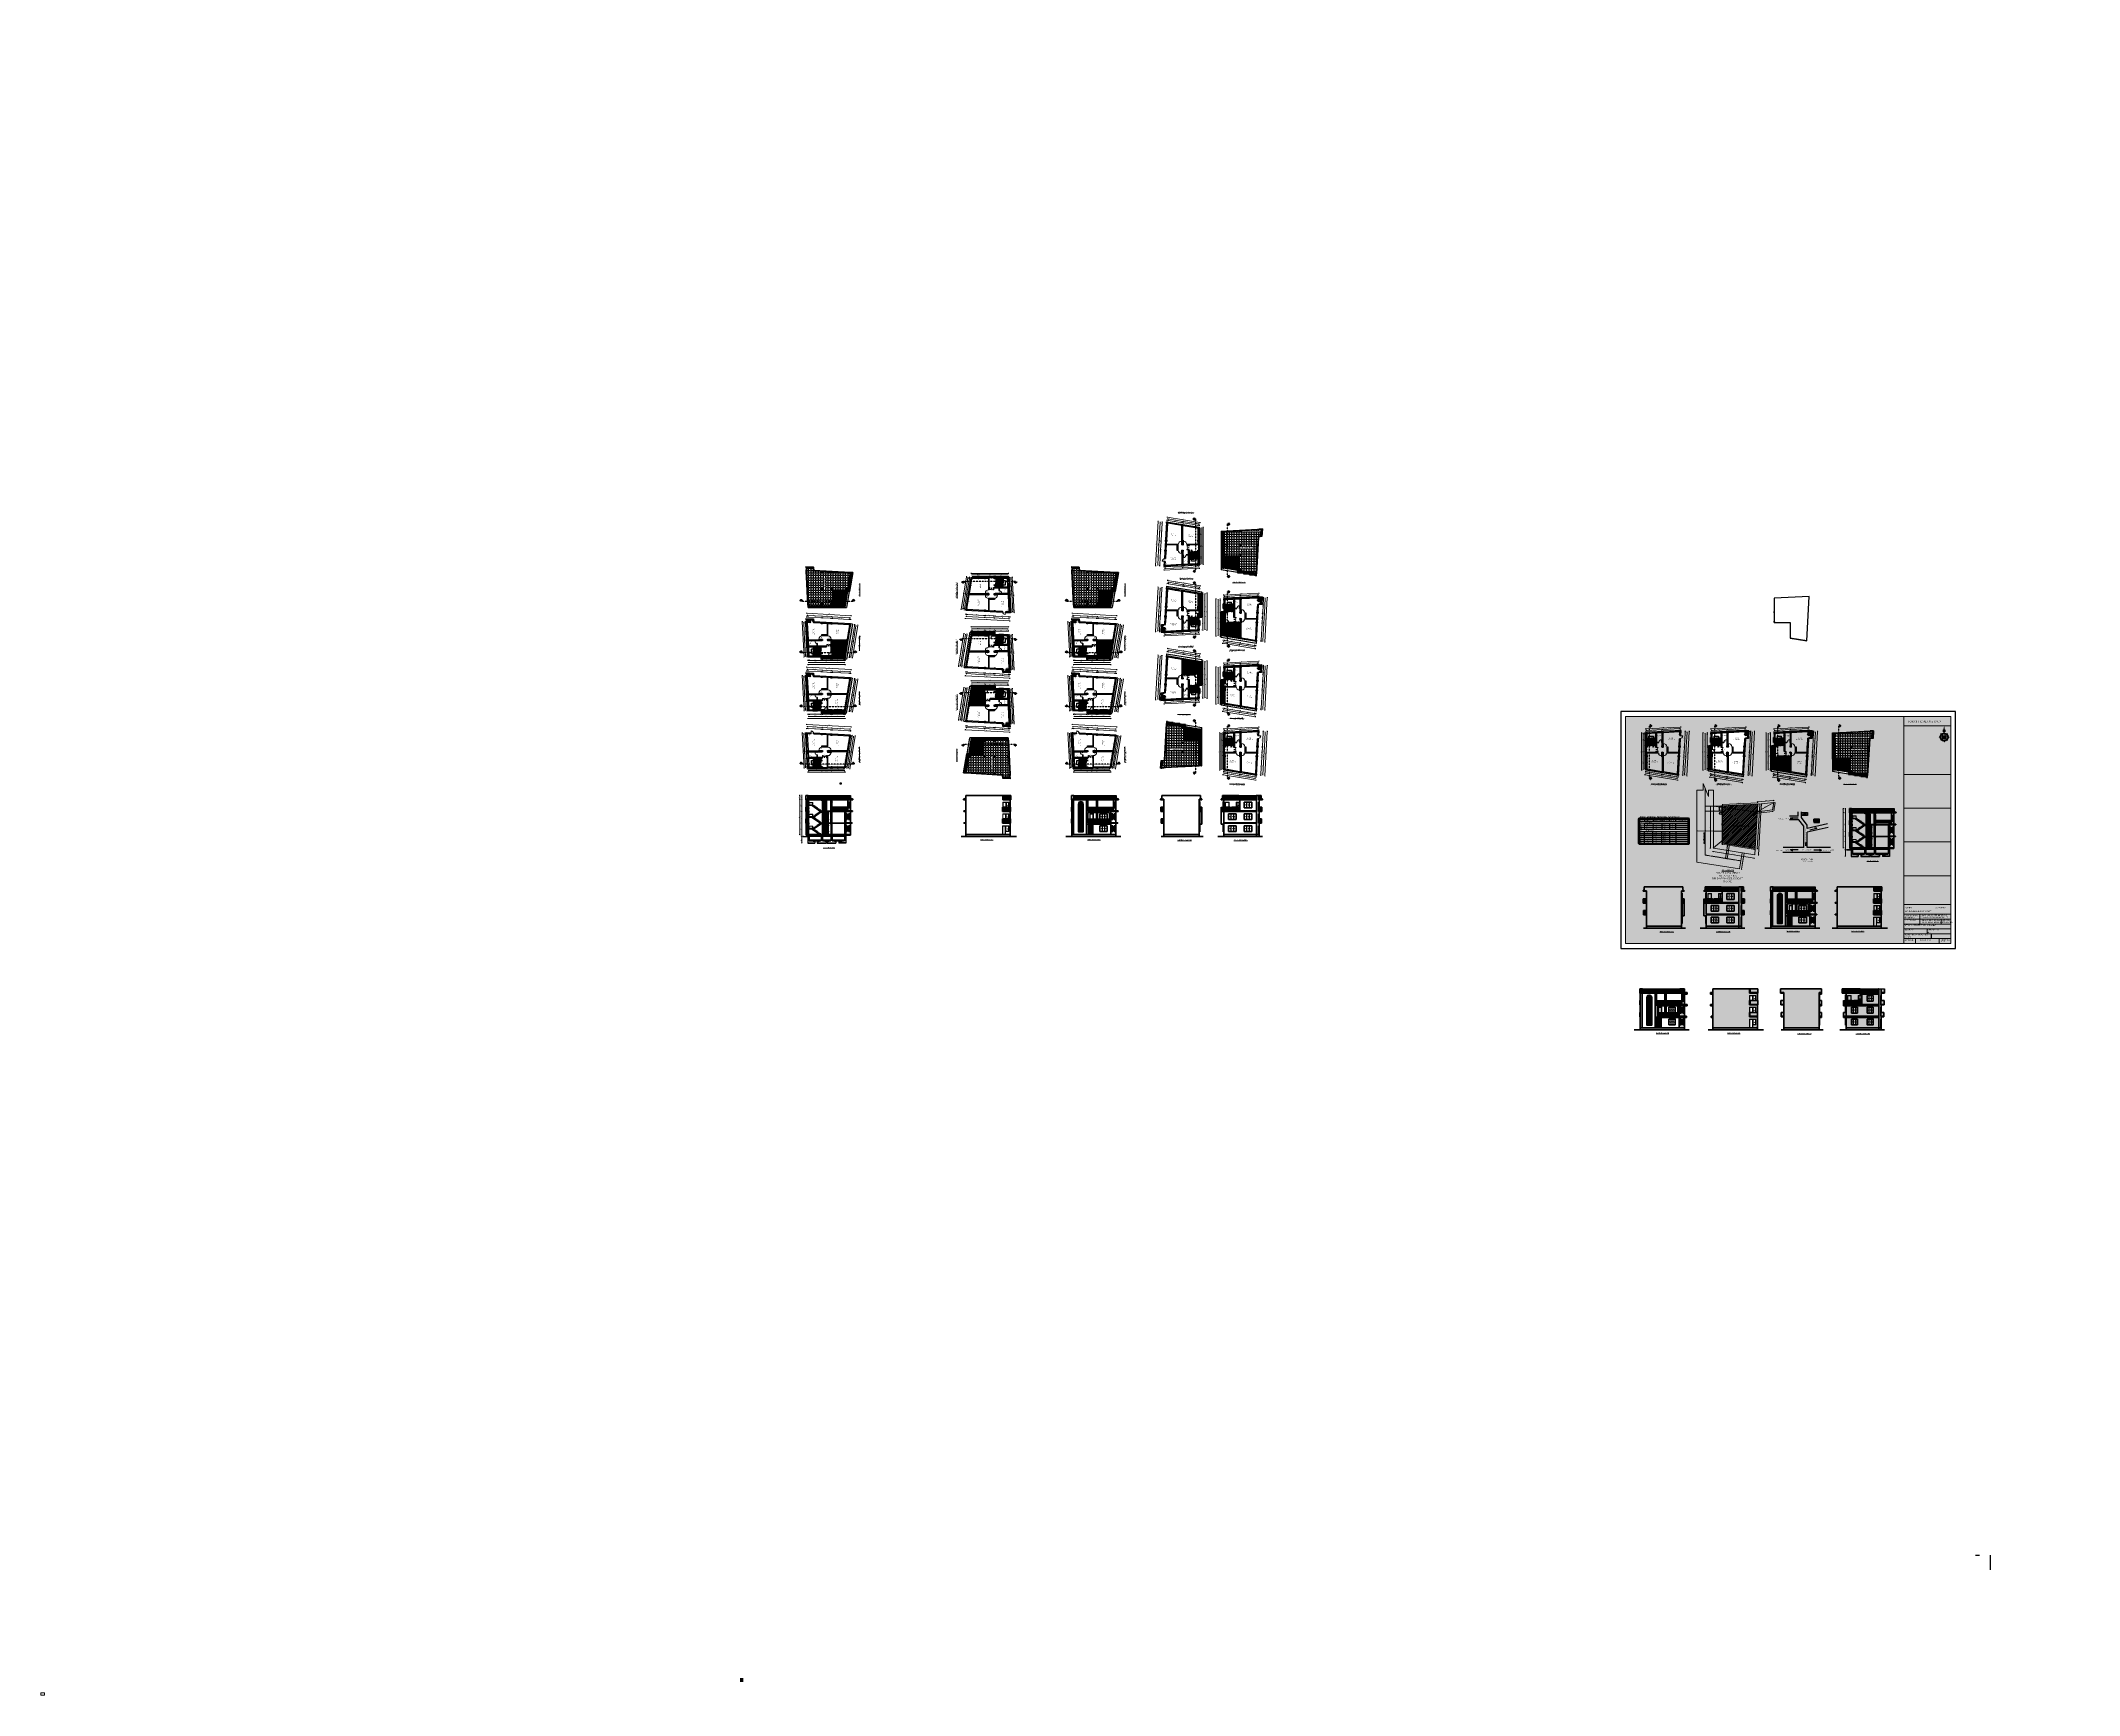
# Model space of a CAD drawing. Header units: inches. Extents: x -14619 to 1971361, y -855114 to -978.
# Drawn here: x -14619 to 4723, y -16677 to -978 of the extents above; entities that cross this region are included whole.
import ezdxf
from ezdxf.enums import TextEntityAlignment as Align

# ---------------------------------------------------------------- set-up
doc = ezdxf.new("R2010")
doc.units = ezdxf.units.IN
doc.header["$LTSCALE"] = 0.5
doc.header["$MEASUREMENT"] = 0
doc.header["$PDMODE"] = 66
for name, pattern in [('ACAD_ISO04W100', [30, 24, -3, 0, -3]), ('CENTERX2', [4, 2.5, -0.5, 0.5, -0.5]), ('DASHED2', [0.375, 0.25, -0.125])]:
    doc.linetypes.add(name, pattern=pattern)
for name, color, linetype, lineweight in [('1', 7, 'Continuous', 25), ('BOUNDARY', 210, 'Continuous', 35), ('DIM', 180, 'Continuous', 5), ('Dimention', 5, 'Continuous', 20), ('door', 202, 'Continuous', 5), ('ELE1', 3, 'Continuous', 9), ('elev 25', 143, 'Continuous', 20), ('ELEVATION', 85, 'Continuous', 9), ('HACTH', 8, 'Continuous', 5), ('hatch', 9, 'Continuous', 0), ('TEXT', 220, 'Continuous', 9), ('Text 0.200', 122, 'Continuous', 20), ('Toilet', 7, 'Continuous', 25), ('wall', 20, 'Continuous', 40), ('win door light', 30, 'Continuous', 18), ('window', 6, 'Continuous', 13)]:
    doc.layers.add(name, color=color, linetype=linetype, lineweight=lineweight)
doc.layers.add('A-Sect-Iden', color=111, linetype='CENTERX2')
doc.layers.add('A-Wall', color=7, linetype='Continuous')
doc.styles.add('arial', font='arial.ttf')
doc.styles.add('COURIER', font='courbd.ttf')
doc.styles.add('HEADING', font='swissel.ttf')
doc.styles.add('ordinary', font='ARIALN.TTF')
doc.styles.add('Romans', font='romans.shx')
doc.styles.get("Standard").update_dxf_attribs({"font": 'arial.ttf'})
doc.styles.add('times new roman', font='times.ttf', dxfattribs={"height": 9})
doc.dimstyles.new('1 96', dxfattribs={"dimtxt": 6.5, "dimasz": 4, "dimexe": 0, "dimexo": 0, "dimgap": 3, "dimtad": 1, "dimdec": 0, "dimzin": 11, "dimdsep": 46, "dimlunit": 3, "dimtxsty": 'arial', "dimblk": 'oblique', "dimcen": 4, "dimse1": 1, "dimse2": 1, "dimclrd": 256, "dimclre": 256, "dimclrt": 256, "dimadec": 0, "dimazin": 0, "dimtfac": 1, "dimtdec": 0, "dimtix": 1, "dimtmove": 0, "dimatfit": 3, "dimldrblk": 'Arrow2', "dimfxl": 1, "dimtolj": 1, "dimtzin": 0, "dimlwd": -1, "dimlwe": 9, "dimarcsym": 0})
doc.dimstyles.new('S8', dxfattribs={"dimtxt": 5, "dimasz": 1, "dimexe": 6, "dimexo": 18, "dimgap": 1.9375, "dimtad": 1, "dimdec": 0, "dimzin": 3, "dimdsep": 46, "dimlunit": 4, "dimtxsty": 'Standard', "dimblk": 'dot 2', "dimcen": 12, "dimse1": 1, "dimse2": 1, "dimclrd": 1, "dimclre": 1, "dimclrt": 256, "dimadec": 0, "dimazin": 0, "dimtfac": 0.75, "dimtdec": 0, "dimtix": 1, "dimtmove": 1, "dimatfit": 3, "dimldrblk": 'DOT', "dimfxl": 1, "dimtolj": 1, "dimtzin": 0, "dimlwd": 9, "dimlwe": 9, "dimarcsym": 0})
pattern_1 = [(0, (-7697.004, 0), (0, 8.25), [6, -2.25]), (90, (-7697.004, 0), (-8.25, 5e-16), [6, -2.25])]
pattern_2 = [(0, (0, 0), (0, 8.25), [6, -2.25]), (90, (0, 0), (-8.25, 5e-16), [6, -2.25])]
pattern_3 = [(45, (618.06221, 0), (-0.0883883476, 0.0883883476), [])]
pattern_4 = [(45, (1216.27863, 0), (-0.0883883476, 0.0883883476), [])]
pattern_5 = [(45, (-4003.82302, 0), (-0.0883883476, 0.0883883476), [])]
pattern_6 = [(90, (-5798.277, 1914.286), (-9.6, 20.4), [4.8, -4, 5.6, -2.4, 7.2, -3.2]), (90, (-5798.677, 1919.086), (-9.6, 20.4), [4, -15.2, 3.2, -4.8]), (90, (-5797.677, 1928.686), (-9.6, 20.4), [2.4, -24.8]), (180, (-5798.277, 1914.286), (-9.6, -6.8), [9.2, -29.2]), (180, (-5798.277, 1919.086), (-9.6, -6.8), [9, -29.4]), (180, (-5798.277, 1923.086), (-9.6, -6.8), [8.4, -30]), (180, (-5797.677, 1928.686), (-9.6, -6.8), [9.2, -29.2]), (180, (-5797.677, 1931.086), (-9.6, -6.8), [9.2, -29.2]), (180, (-5798.277, 1938.286), (-9.6, -6.8), [8.8, -29.6])]
pattern_7 = [(45, (-4003.82302, 1270.4868), (-0.0883883476, 0.0883883476), [])]
pattern_8 = [(45, (-4003.82302, 624.95972), (-0.0883883476, 0.0883883476), [])]
pattern_9 = [(225, (-3017.22631, -13490.48463), (0.0883883476, -0.0883883476), [])]
pattern_10 = [(270, (-1222.773, -15404.771), (9.6, -20.4), [4.8, -4, 5.6, -2.4, 7.2, -3.2]), (270, (-1222.373, -15409.571), (9.6, -20.4), [4, -15.2, 3.2, -4.8]), (270, (-1223.373, -15419.171), (9.6, -20.4), [2.4, -24.8]), (360, (-1222.7726, -15404.771), (9.6, 6.8), [9.2, -29.2]), (360, (-1222.7726, -15409.571), (9.6, 6.8), [9, -29.4]), (360, (-1222.7726, -15413.571), (9.6, 6.8), [8.4, -30]), (360, (-1223.3726, -15419.171), (9.6, 6.8), [9.2, -29.2]), (360, (-1223.3726, -15421.571), (9.6, 6.8), [9.2, -29.2]), (360, (-1222.7726, -15428.771), (9.6, 6.8), [8.8, -29.6])]
pattern_11 = [(225, (-3017.22631, -14760.97143), (0.0883883476, -0.0883883476), [])]
pattern_12 = [(225, (-3017.22631, -14115.44435), (0.0883883476, -0.0883883476), [])]
pattern_13 = [(135, (-12363.3518, -8488.25117), (-0.0883883476, -0.0883883476), [])]
pattern_14 = [(180, (-12363.352, -8737.889), (-20.4, -9.6), [4.8, -4, 5.6, -2.4, 7.2, -3.2]), (180, (-12368.152, -8738.289), (-20.4, -9.6), [4, -15.2, 3.2, -4.8]), (180, (-12377.752, -8737.289), (-20.4, -9.6), [2.4, -24.8]), (270, (-12363.352, -8737.889), (6.8, -9.6), [9.2, -29.2]), (270, (-12368.152, -8737.889), (6.8, -9.6), [9, -29.4]), (270, (-12372.152, -8737.889), (6.8, -9.6), [8.4, -30]), (270, (-12377.752, -8737.289), (6.8, -9.6), [9.2, -29.2]), (270, (-12380.152, -8737.289), (6.8, -9.6), [9.2, -29.2]), (270, (-12387.352, -8737.889), (6.8, -9.6), [8.8, -29.6])]
pattern_15 = [(135, (-12363.3518, -7432.5092), (-0.0883883476, -0.0883883476), [])]
pattern_16 = [(135, (-12363.3518, -7944.69595), (-0.0883883476, -0.0883883476), [])]
pattern_17 = [(315, (2106.91203, -5460.12607), (0.0883883476, 0.0883883476), [])]
pattern_18 = [(360, (2106.912, -5210.488), (20.4, 9.6), [4.8, -4, 5.6, -2.4, 7.2, -3.2]), (360, (2111.712, -5210.088), (20.4, 9.6), [4, -15.2, 3.2, -4.8]), (360, (2121.312, -5211.088), (20.4, 9.6), [2.4, -24.8]), (90, (2106.912, -5210.488), (-6.8, 9.6), [9.2, -29.2]), (90, (2111.712, -5210.488), (-6.8, 9.6), [9, -29.4]), (90, (2115.712, -5210.488), (-6.8, 9.6), [8.4, -30]), (90, (2121.312, -5211.088), (-6.8, 9.6), [9.2, -29.2]), (90, (2123.712, -5211.088), (-6.8, 9.6), [9.2, -29.2]), (90, (2130.912, -5210.488), (-6.8, 9.6), [8.8, -29.6])]
pattern_19 = [(315, (2106.91203, -6515.86805), (0.0883883476, 0.0883883476), [])]
pattern_20 = [(315, (2106.91203, -6003.68129), (0.0883883476, 0.0883883476), [])]
pattern_21 = [(135, (-14883.53368, -8488.25117), (-0.0883883476, -0.0883883476), [])]
pattern_22 = [(180, (-14883.534, -8737.889), (-20.4, -9.6), [4.8, -4, 5.6, -2.4, 7.2, -3.2]), (180, (-14888.334, -8738.289), (-20.4, -9.6), [4, -15.2, 3.2, -4.8]), (180, (-14897.934, -8737.289), (-20.4, -9.6), [2.4, -24.8]), (270, (-14883.534, -8737.889), (6.8, -9.6), [9.2, -29.2]), (270, (-14888.334, -8737.889), (6.8, -9.6), [9, -29.4]), (270, (-14892.334, -8737.889), (6.8, -9.6), [8.4, -30]), (270, (-14897.934, -8737.289), (6.8, -9.6), [9.2, -29.2]), (270, (-14900.334, -8737.289), (6.8, -9.6), [9.2, -29.2]), (270, (-14907.534, -8737.889), (6.8, -9.6), [8.8, -29.6])]
pattern_23 = [(135, (-14883.53368, -7432.5092), (-0.0883883476, -0.0883883476), [])]
pattern_24 = [(135, (-14883.53368, -7944.69595), (-0.0883883476, -0.0883883476), [])]
pattern_25 = [(50, (0, 0), (7.1726018, -0.6275213), [0.75, -8.25]), (355, (0, 0), (-1.3875133, 7.5219213), [0.6, -6.6]), (100.451444, (0.598, -0.052), (5.7850885, 6.8944), [0.637402, -7.011421]), (46.1842, (0, 2), (10.672413, -1.655193), [1.125, -12.375]), (96.63564, (0.889, 1.862), (9.346619, 9.741186), [0.956103, -10.517138]), (351.18416, (0, 2), (9.346619, 9.741186), [0.9, -9.9]), (21, (1, 1.5), (5.9690705, -4.026189), [0.75, -8.25]), (326, (1, 1.5), (2.4331533, 7.2515005), [0.6, -6.6]), (71.451445, (1.4974, 1.1645), (8.4022238, 3.2253115), [0.637402, -7.011421]), (37.5, (0, 0), (0.12159855, 3.32893854), [0, -6.52, 0, -6.7, 0, -6.625]), (7.5, (0, 0), (2.6306954, 3.9441171), [0, -3.82, 0, -6.37, 0, -2.525]), (327.5, (-2.23, 0), (5.33822436, -0.2255487), [0, -2.5, 0, -7.8, 0, -10.35]), (317.5, (-3.23, 0), (5.8318617, 1.0010498), [0, -3.25, 0, -5.18, 0, -7.35])]
pattern_26 = [(50, (9901.4343, -126.219), (7.1726018, -0.6275213), [0.75, -8.25]), (355, (9901.434, -126.219), (-1.3875133, 7.5219213), [0.6, -6.6]), (100.451444, (9902.032, -126.271), (5.7850885, 6.8944), [0.637402, -7.011421]), (46.1842, (9901.434, -124.219), (10.672413, -1.655193), [1.125, -12.375]), (96.63564, (9902.324, -124.357), (9.346619, 9.741186), [0.956103, -10.517138]), (351.18416, (9901.434, -124.219), (9.346619, 9.741186), [0.9, -9.9]), (21, (9902.4343, -124.719), (5.9690705, -4.026189), [0.75, -8.25]), (326, (9902.434, -124.719), (2.4331533, 7.2515005), [0.6, -6.6]), (71.451445, (9902.932, -125.0545), (8.4022238, 3.2253115), [0.637402, -7.011421]), (37.5, (9901.4343, -126.219), (0.12159855, 3.32893854), [0, -6.52, 0, -6.7, 0, -6.625]), (7.5, (9901.4343, -126.219), (2.6306954, 3.9441171), [0, -3.82, 0, -6.37, 0, -2.525]), (327.5, (9899.2043, -126.219), (5.33822436, -0.2255487), [0, -2.5, 0, -7.8, 0, -10.35]), (317.5, (9898.2043, -126.219), (5.8318617, 1.0010498), [0, -3.25, 0, -5.18, 0, -7.35])]
pattern_27 = [(45, (9901.434, -126.219), (-6.098796, 6.098796), []), (45, (9905.5, -126.219), (-6.098796, 6.098796), [])]

# ---------------------------------------------------------------- blocks, each defined once
blk = doc.blocks.new('Anno_North_J_Metric')
h = blk.add_hatch(color=0)
h.paths.add_polyline_path([(-4.2, 0), (-4.7, 0, 1), (4.7, 0), (4.2, 0, -1)])
h.paths.add_polyline_path([(1.4, 0), (2, 0, 1), (-2, 0), (-1.4, 0, -1)])
at = {"color": 0}
for p, q in [((-4.7, 0), (-5.7, 0)), ((-4.7, 0), (-4.2, 0)), ((-3.3, 3.3), (-4, 4)), ((-1.4, 0), (-2, 0)), ((1.4, 0), (-1.4, 0)), ((-1.4, 0), (1.4, 0)), ((1, 1), (-1, -1)), ((1, -1), (-1, 1)), ((-1, -1), (1, 1)), ((-1, 1), (1, -1)), ((0, 4.7), (0, 5.7)), ((0, -1.4), (0, 1.4)), ((0, 1.4), (0, -1.4)), ((1.4, 0), (2, 0)), ((3.3, 3.3), (4, 4)), ((4.7, 0), (4.2, 0)), ((4.7, 0), (5.7, 0)), ((8.7, 0), (9.8, 0)), ((-3.3, -3.3), (-4, -4)), ((0, -4.7), (0, -5.7)), ((3.3, -3.3), (4, -4))]:
    blk.add_line(p, q, dxfattribs=at)
at = {"color": 0, "linetype": 'ByBlock'}
for p, q in [((6.2, 0.8), (8.3, 0.8)), ((6.2, 0.4), (6.2, 0.8)), ((6.2, -0.4), (7.4, 0.4)), ((7.4, 0.4), (6.2, 0.4)), ((8.3, 0.4), (7, -0.4)), ((8.3, 0.8), (8.3, 0.4)), ((6.2, -0.9), (6.2, -0.4)), ((8.3, -0.9), (6.2, -0.9)), ((7, -0.4), (8.3, -0.4)), ((8.3, -0.4), (8.3, -0.9))]:
    blk.add_line(p, q, dxfattribs=at)
at = {"color": 0}
for radius in [4.68, 4.17, 2, 1.41]:
    blk.add_circle((0, 0), radius, dxfattribs=at)
for points in [[(-6.7, 0), (-5.5, 0.3), (-5.7, 0)], [(-5.5, -0.3), (-5.7, 0), (-6.7, 0)], [(-4.2, 0), (-3.5, 0.7), (-3.5, -0.7)], [(-2.9, 2.9), (-2, 2.9), (-2.9, 2)], [(0, 4.2), (0.7, 3.5), (-0.7, 3.5)], [(-0.3, 5.5), (0, 5.7), (0, 6.7)], [(0, 6.7), (0.3, 5.5), (0, 5.7)], [(2.9, 2.9), (2.9, 2), (2, 2.9)], [(4.2, 0), (3.5, -0.7), (3.5, 0.7)], [(12.5, 0), (10.2, 0.8), (9.8, 0)], [(9.8, 0), (10.2, -0.8), (12.5, 0)], [(-2.9, -2.9), (-2.9, -2), (-2, -2.9)], [(0, -4.2), (-0.7, -3.5), (0.7, -3.5)], [(0, -6.7), (-0.3, -5.5), (0, -5.7)], [(0.3, -5.5), (0, -5.7), (0, -6.7)], [(2.9, -2.9), (2, -2.9), (2.9, -2)]]:
    blk.add_solid(points, dxfattribs=at)
at = {"color": 0, "style": 'Romans'}
for s, rotation, p in [('S', 270, (-3.3, 0)), ('SW', 45, (-2, 2)), ('NW', 315, (2, 2)), ('N', 270, (2.8, 0)), ('SE', 135, (-2, -2)), ('E', 180, (0, -2.7)), ('NE', 225, (2, -2))]:
    blk.add_text(s, height=0.5, rotation=rotation, dxfattribs=at).set_placement(p, align=Align.CENTER)
blk.add_text('W', height=0.5, dxfattribs=at).set_placement((0, 2.8), align=Align.CENTER)
blk = doc.blocks.new('door')
at = {"layer": 'window', "ltscale": 0.002}
for p, q in [((-100563, -53980), (-100563, -53949)), ((-100562, -53949), (-100563, -53949)), ((-100562, -53980), (-100562, -53949)), ((-100562, -53980), (-100563, -53980))]:
    blk.add_line(p, q, dxfattribs=at)
for points in [[(-100596, -53982), (-100594, -53982), (-100594, -53978), (-100596, -53978)], [(-100560, -53982), (-100563, -53982), (-100563, -53978), (-100560, -53978)]]:
    blk.add_lwpolyline(points, close=True, dxfattribs=at)
blk.add_arc((-100563, -53980), 30.9, 89.9793, 179.9793, dxfattribs=at)
blk = doc.blocks.new('oblique')
at = {"lineweight": 9}
for p, q in [((1, 0), (-1, 0)), ((-0.5, -0.5), (0.5, 0.5)), ((0, 1), (0, -1))]:
    blk.add_line(p, q, dxfattribs=at)
blk = doc.blocks.new('*D1498')
at = {"layer": 'Defpoints', "color": 0, "transparency": 16777216}
for p in [(624, -7535), (610, -7544), (625, -7544)]:
    blk.add_point(p, dxfattribs=at)
at = {"layer": 'DIM', "transparency": 16777216}
for p, q in [((610, -7536), (606, -7536)), ((610, -7536), (624, -7535)), ((624, -7535), (628, -7535))]:
    blk.add_line(p, q, dxfattribs=at)
at = {"layer": 'DIM', "transparency": 16777216, "xscale": 4, "yscale": 4, "zscale": 4}
for p, rotation in [((610, -7536), 2.975964946171272), ((624, -7535), 182.9759649461712)]:
    blk.add_blockref('oblique', p, dxfattribs=dict(at, rotation=rotation))
at = {"layer": 'DIM', "transparency": 16777216, "insert": (617, -7529), "char_height": 6.5, "attachment_point": 5, "rotation": 2.976, "style": 'arial'}
blk.add_mtext('\\A1;1\'-2"', dxfattribs=at)
blk = doc.blocks.new('_Oblique')
at = {"color": 0, "linetype": 'ByBlock', "lineweight": -2}
blk.add_line((-0.5, -0.5), (0.5, 0.5), dxfattribs=at)
blk = doc.blocks.new('Arrow2')
for p, q in [((-4.1, 0.7), (-3.1, 0)), ((0, 0), (-4.1, 0.7)), ((-3.1, 0), (-4.1, -0.7)), ((-4.1, -0.7), (0, 0))]:
    blk.add_line(p, q)
blk.add_solid([(-4.1, 0.7), (0, 0), (-3.1, 0), (-4.1, -0.7)])
blk = doc.blocks.new('*D1499')
at = {"layer": 'Defpoints', "color": 0, "transparency": 16777216}
for p in [(761, -7528), (761, -7536), (625, -7544)]:
    blk.add_point(p, dxfattribs=at)
at = {"layer": 'DIM', "transparency": 16777216}
blk.add_line((624, -7535), (761, -7528), dxfattribs=at)
at = {"layer": 'DIM', "transparency": 16777216, "xscale": 4, "yscale": 4, "zscale": 4}
for p, rotation in [((624, -7535), 182.9759649461789), ((761, -7528), 2.975964946178875)]:
    blk.add_blockref('oblique', p, dxfattribs=dict(at, rotation=rotation))
at = {"layer": 'DIM', "transparency": 16777216, "insert": (692, -7525), "char_height": 6.5, "attachment_point": 5, "rotation": 2.976, "style": 'arial'}
blk.add_mtext('\\A1;11\'-5"', dxfattribs=at)
blk = doc.blocks.new('*D1500')
at = {"layer": 'Defpoints', "color": 0, "transparency": 16777216}
for p in [(761, -7536), (775, -7527), (775, -7536)]:
    blk.add_point(p, dxfattribs=at)
at = {"layer": 'DIM', "transparency": 16777216}
for p, q in [((761, -7528), (757, -7528)), ((761, -7528), (775, -7527)), ((775, -7527), (779, -7527))]:
    blk.add_line(p, q, dxfattribs=at)
at = {"layer": 'DIM', "transparency": 16777216, "xscale": 4, "yscale": 4, "zscale": 4}
for p, rotation in [((761, -7528), 2.975964946178866), ((775, -7527), 182.9759649461789)]:
    blk.add_blockref('oblique', p, dxfattribs=dict(at, rotation=rotation))
at = {"layer": 'DIM', "transparency": 16777216, "insert": (768, -7521), "char_height": 6.5, "attachment_point": 5, "rotation": 2.976, "style": 'arial'}
blk.add_mtext('\\A1;1\'-2"', dxfattribs=at)
blk = doc.blocks.new('*D1501')
at = {"layer": 'Defpoints', "color": 0, "transparency": 16777216}
for p in [(775, -7536), (929, -7519), (930, -7528)]:
    blk.add_point(p, dxfattribs=at)
at = {"layer": 'DIM', "transparency": 16777216}
blk.add_line((775, -7527), (929, -7519), dxfattribs=at)
at = {"layer": 'DIM', "transparency": 16777216, "xscale": 4, "yscale": 4, "zscale": 4}
for p, rotation in [((775, -7527), 182.9759649461789), ((929, -7519), 2.975964946178875)]:
    blk.add_blockref('oblique', p, dxfattribs=dict(at, rotation=rotation))
at = {"layer": 'DIM', "transparency": 16777216, "insert": (852, -7517), "char_height": 6.5, "attachment_point": 5, "rotation": 2.976, "style": 'arial'}
blk.add_mtext('\\A1;12\'-10"', dxfattribs=at)
blk = doc.blocks.new('*D1502')
at = {"layer": 'Defpoints', "color": 0, "transparency": 16777216}
for p in [(930, -7528), (943, -7519), (944, -7528)]:
    blk.add_point(p, dxfattribs=at)
at = {"layer": 'DIM', "transparency": 16777216}
for p, q in [((929, -7519), (925, -7520)), ((929, -7519), (943, -7519)), ((943, -7519), (947, -7518))]:
    blk.add_line(p, q, dxfattribs=at)
at = {"layer": 'DIM', "transparency": 16777216, "xscale": 4, "yscale": 4, "zscale": 4}
for p, rotation in [((929, -7519), 2.975964946178866), ((943, -7519), 182.9759649461789)]:
    blk.add_blockref('oblique', p, dxfattribs=dict(at, rotation=rotation))
at = {"layer": 'DIM', "transparency": 16777216, "insert": (936, -7513), "char_height": 6.5, "attachment_point": 5, "rotation": 2.976, "style": 'arial'}
blk.add_mtext('\\A1;1\'-2"', dxfattribs=at)
blk = doc.blocks.new('*D1503')
at = {"layer": 'Defpoints', "color": 0, "transparency": 16777216}
for p in [(767, -7513), (617, -7551), (768, -7543)]:
    blk.add_point(p, dxfattribs=at)
at = {"layer": 'DIM', "transparency": 16777216}
blk.add_line((616, -7521), (767, -7513), dxfattribs=at)
at = {"layer": 'DIM', "transparency": 16777216, "xscale": 4, "yscale": 4, "zscale": 4}
for p, rotation in [((616, -7521), 182.9759649461682), ((767, -7513), 2.975964946168176)]:
    blk.add_blockref('oblique', p, dxfattribs=dict(at, rotation=rotation))
at = {"layer": 'DIM', "transparency": 16777216, "insert": (691, -7511), "char_height": 6.5, "attachment_point": 5, "rotation": 2.976, "style": 'arial'}
blk.add_mtext('\\A1;12\'-7"', dxfattribs=at)
blk = doc.blocks.new('*D1504')
at = {"layer": 'Defpoints', "color": 0, "transparency": 16777216}
for p in [(935, -7504), (937, -7535), (768, -7543)]:
    blk.add_point(p, dxfattribs=at)
at = {"layer": 'DIM', "transparency": 16777216}
blk.add_line((767, -7513), (935, -7504), dxfattribs=at)
at = {"layer": 'DIM', "transparency": 16777216, "xscale": 4, "yscale": 4, "zscale": 4}
for p, rotation in [((767, -7513), 182.9759649461789), ((935, -7504), 2.975964946178875)]:
    blk.add_blockref('oblique', p, dxfattribs=dict(at, rotation=rotation))
at = {"layer": 'DIM', "transparency": 16777216, "insert": (851, -7502), "char_height": 6.5, "attachment_point": 5, "rotation": 2.976, "style": 'arial'}
blk.add_mtext('\\A1;14\'-0"', dxfattribs=at)
blk = doc.blocks.new('*D1505')
at = {"layer": 'Defpoints', "color": 0, "transparency": 16777216}
for p in [(609, -7508), (944, -7527), (610, -7544)]:
    blk.add_point(p, dxfattribs=at)
at = {"layer": 'DIM', "transparency": 16777216}
blk.add_line((942, -7490), (609, -7508), dxfattribs=at)
at = {"layer": 'DIM', "transparency": 16777216, "xscale": 4, "yscale": 4, "zscale": 4}
for p, rotation in [((609, -7508), 182.9759649461684), ((942, -7490), 2.975964946168395)]:
    blk.add_blockref('oblique', p, dxfattribs=dict(at, rotation=rotation))
at = {"layer": 'DIM', "transparency": 16777216, "insert": (775, -7493), "char_height": 6.5, "attachment_point": 5, "rotation": 2.976, "style": 'arial'}
blk.add_mtext('\\A1;27\'-10"', dxfattribs=at)
blk = doc.blocks.new('*D1506')
at = {"layer": 'Defpoints', "color": 0, "transparency": 16777216}
for p in [(622, -7915), (624, -7898), (761, -7923)]:
    blk.add_point(p, dxfattribs=at)
at = {"layer": 'DIM', "transparency": 16777216}
blk.add_line((759, -7938), (622, -7915), dxfattribs=at)
at = {"layer": 'DIM', "transparency": 16777216, "xscale": 4, "yscale": 4, "zscale": 4}
for p, rotation in [((622, -7915), 170.6334039608102), ((759, -7938), 350.6334039608102)]:
    blk.add_blockref('oblique', p, dxfattribs=dict(at, rotation=rotation))
at = {"layer": 'DIM', "transparency": 16777216, "insert": (691, -7920), "char_height": 6.5, "attachment_point": 5, "rotation": 350.6334, "style": 'arial'}
blk.add_mtext('\\A1;11\'-7"', dxfattribs=at)
blk = doc.blocks.new('*D1507')
at = {"layer": 'Defpoints', "color": 0, "transparency": 16777216}
for p in [(608, -7913), (610, -7898), (624, -7898)]:
    blk.add_point(p, dxfattribs=at)
at = {"layer": 'DIM', "transparency": 16777216}
for p, q in [((608, -7913), (604, -7912)), ((622, -7915), (608, -7913)), ((622, -7915), (626, -7916))]:
    blk.add_line(p, q, dxfattribs=at)
at = {"layer": 'DIM', "transparency": 16777216, "xscale": 4, "yscale": 4, "zscale": 4}
for p, rotation in [((608, -7913), 350.6334039608102), ((622, -7915), 170.6334039608102)]:
    blk.add_blockref('oblique', p, dxfattribs=dict(at, rotation=rotation))
at = {"layer": 'DIM', "transparency": 16777216, "insert": (616, -7908), "char_height": 6.5, "attachment_point": 5, "rotation": 350.6334, "style": 'arial'}
blk.add_mtext('\\A1;1\'-2"', dxfattribs=at)
blk = doc.blocks.new('*D1508')
at = {"layer": 'Defpoints', "color": 0, "transparency": 16777216}
for p in [(761, -7923), (775, -7923), (773, -7940)]:
    blk.add_point(p, dxfattribs=at)
at = {"layer": 'DIM', "transparency": 16777216}
for p, q in [((759, -7938), (755, -7937)), ((759, -7938), (773, -7940)), ((773, -7940), (777, -7941))]:
    blk.add_line(p, q, dxfattribs=at)
at = {"layer": 'DIM', "transparency": 16777216, "xscale": 4, "yscale": 4, "zscale": 4}
for p, rotation in [((759, -7938), 350.6334039608102), ((773, -7940), 170.6334039608102)]:
    blk.add_blockref('oblique', p, dxfattribs=dict(at, rotation=rotation))
at = {"layer": 'DIM', "transparency": 16777216, "insert": (767, -7933), "char_height": 6.5, "attachment_point": 5, "rotation": 350.6334, "style": 'arial'}
blk.add_mtext('\\A1;1\'-2"', dxfattribs=at)
blk = doc.blocks.new('*D1496')
at = {"layer": 'Defpoints', "color": 0, "transparency": 16777216}
for p in [(775, -7923), (904, -7962), (907, -7947)]:
    blk.add_point(p, dxfattribs=at)
at = {"layer": 'DIM', "transparency": 16777216}
blk.add_line((773, -7940), (904, -7962), dxfattribs=at)
at = {"layer": 'DIM', "transparency": 16777216, "xscale": 4, "yscale": 4, "zscale": 4}
for p, rotation in [((773, -7940), 170.6334039608102), ((904, -7962), 350.6334039608102)]:
    blk.add_blockref('oblique', p, dxfattribs=dict(at, rotation=rotation))
at = {"layer": 'DIM', "transparency": 16777216, "insert": (839, -7945), "char_height": 6.5, "attachment_point": 5, "rotation": 350.6334, "style": 'arial'}
blk.add_mtext('\\A1;11\'-1"', dxfattribs=at)
blk = doc.blocks.new('*D1509')
at = {"layer": 'Defpoints', "color": 0, "transparency": 16777216}
for p in [(907, -7947), (918, -7964), (921, -7949)]:
    blk.add_point(p, dxfattribs=at)
at = {"layer": 'DIM', "transparency": 16777216}
for p, q in [((904, -7962), (900, -7961)), ((904, -7962), (918, -7964)), ((918, -7964), (922, -7965))]:
    blk.add_line(p, q, dxfattribs=at)
at = {"layer": 'DIM', "transparency": 16777216, "xscale": 4, "yscale": 4, "zscale": 4}
for p, rotation in [((904, -7962), 350.6334039608102), ((918, -7964), 170.6334039608102)]:
    blk.add_blockref('oblique', p, dxfattribs=dict(at, rotation=rotation))
at = {"layer": 'DIM', "transparency": 16777216, "insert": (912, -7957), "char_height": 6.5, "attachment_point": 5, "rotation": 350.6334, "style": 'arial'}
blk.add_mtext('\\A1;1\'-2"', dxfattribs=at)
blk = doc.blocks.new('*D1510')
at = {"layer": 'Defpoints', "color": 0, "transparency": 16777216}
for p in [(617, -7891), (768, -7916), (762, -7953)]:
    blk.add_point(p, dxfattribs=at)
at = {"layer": 'DIM', "transparency": 16777216}
blk.add_line((611, -7928), (762, -7953), dxfattribs=at)
at = {"layer": 'DIM', "transparency": 16777216, "xscale": 4, "yscale": 4, "zscale": 4}
for p, rotation in [((611, -7928), 170.6334039608206), ((762, -7953), 350.6334039608207)]:
    blk.add_blockref('oblique', p, dxfattribs=dict(at, rotation=rotation))
at = {"layer": 'DIM', "transparency": 16777216, "insert": (688, -7934), "char_height": 6.5, "attachment_point": 5, "rotation": 350.6334, "style": 'arial'}
blk.add_mtext('\\A1;12\'-9"', dxfattribs=at)
blk = doc.blocks.new('*D1511')
at = {"layer": 'Defpoints', "color": 0, "transparency": 16777216}
for p in [(768, -7916), (908, -7977), (914, -7940)]:
    blk.add_point(p, dxfattribs=at)
at = {"layer": 'DIM', "transparency": 16777216}
blk.add_line((762, -7953), (908, -7977), dxfattribs=at)
at = {"layer": 'DIM', "transparency": 16777216, "xscale": 4, "yscale": 4, "zscale": 4}
for p, rotation in [((762, -7953), 170.6334039608102), ((908, -7977), 350.6334039608102)]:
    blk.add_blockref('oblique', p, dxfattribs=dict(at, rotation=rotation))
at = {"layer": 'DIM', "transparency": 16777216, "insert": (836, -7958), "char_height": 6.5, "attachment_point": 5, "rotation": 350.6334, "style": 'arial'}
blk.add_mtext('\\A1;12\'-3"', dxfattribs=at)
blk = doc.blocks.new('*D1512')
at = {"layer": 'Defpoints', "color": 0, "transparency": 16777216}
for p in [(610, -7898), (603, -7942), (921, -7949)]:
    blk.add_point(p, dxfattribs=at)
at = {"layer": 'DIM', "transparency": 16777216}
blk.add_line((913, -7993), (603, -7942), dxfattribs=at)
at = {"layer": 'DIM', "transparency": 16777216, "xscale": 4, "yscale": 4, "zscale": 4}
for p, rotation in [((603, -7942), 170.6334039608233), ((913, -7993), 350.6334039608233)]:
    blk.add_blockref('oblique', p, dxfattribs=dict(at, rotation=rotation))
at = {"layer": 'DIM', "transparency": 16777216, "insert": (759, -7961), "char_height": 6.5, "attachment_point": 5, "rotation": 350.6334, "style": 'arial'}
blk.add_mtext('\\A1;26\'-2"', dxfattribs=at)
blk = doc.blocks.new('*D1513')
at = {"layer": 'Defpoints', "color": 0, "transparency": 16777216}
for p in [(601, -7774), (610, -7774), (610, -7886)]:
    blk.add_point(p, dxfattribs=at)
at = {"layer": 'DIM', "transparency": 16777216}
blk.add_line((601, -7886), (601, -7774), dxfattribs=at)
at = {"layer": 'DIM', "transparency": 16777216, "xscale": 4, "yscale": 4, "zscale": 4}
for p, rotation in [((601, -7774), 90), ((601, -7886), 270)]:
    blk.add_blockref('oblique', p, dxfattribs=dict(at, rotation=rotation))
at = {"layer": 'DIM', "transparency": 16777216, "insert": (594, -7830), "char_height": 6.5, "attachment_point": 5, "rotation": 90, "style": 'arial'}
blk.add_mtext('\\A1;9\'-4"', dxfattribs=at)
blk = doc.blocks.new('*D1514')
at = {"layer": 'Defpoints', "color": 0, "transparency": 16777216}
for p in [(601, -7760), (610, -7760), (610, -7774)]:
    blk.add_point(p, dxfattribs=at)
at = {"layer": 'DIM', "transparency": 16777216}
for p, q in [((601, -7760), (601, -7756)), ((601, -7774), (601, -7760)), ((601, -7774), (601, -7778))]:
    blk.add_line(p, q, dxfattribs=at)
at = {"layer": 'DIM', "transparency": 16777216, "xscale": 4, "yscale": 4, "zscale": 4}
for p, rotation in [((601, -7760), 270), ((601, -7774), 90)]:
    blk.add_blockref('oblique', p, dxfattribs=dict(at, rotation=rotation))
at = {"layer": 'DIM', "transparency": 16777216, "insert": (594, -7767), "char_height": 6.5, "attachment_point": 5, "rotation": 90, "style": 'arial'}
blk.add_mtext('\\A1;1\'-2"', dxfattribs=at)
blk = doc.blocks.new('*D1515')
at = {"layer": 'Defpoints', "color": 0, "transparency": 16777216}
for p in [(601, -7682), (610, -7682), (610, -7760)]:
    blk.add_point(p, dxfattribs=at)
at = {"layer": 'DIM', "transparency": 16777216}
blk.add_line((601, -7760), (601, -7682), dxfattribs=at)
at = {"layer": 'DIM', "transparency": 16777216, "xscale": 4, "yscale": 4, "zscale": 4}
for p, rotation in [((601, -7682), 90), ((601, -7760), 270)]:
    blk.add_blockref('oblique', p, dxfattribs=dict(at, rotation=rotation))
at = {"layer": 'DIM', "transparency": 16777216, "insert": (594, -7721), "char_height": 6.5, "attachment_point": 5, "rotation": 90, "style": 'arial'}
blk.add_mtext('\\A1;6\'-6"', dxfattribs=at)
blk = doc.blocks.new('*D1516')
at = {"layer": 'Defpoints', "color": 0, "transparency": 16777216}
for p in [(601, -7668), (610, -7668), (610, -7682)]:
    blk.add_point(p, dxfattribs=at)
at = {"layer": 'DIM', "transparency": 16777216}
for p, q in [((601, -7668), (601, -7664)), ((601, -7682), (601, -7668)), ((601, -7682), (601, -7686))]:
    blk.add_line(p, q, dxfattribs=at)
at = {"layer": 'DIM', "transparency": 16777216, "xscale": 4, "yscale": 4, "zscale": 4}
for p, rotation in [((601, -7668), 270), ((601, -7682), 90)]:
    blk.add_blockref('oblique', p, dxfattribs=dict(at, rotation=rotation))
at = {"layer": 'DIM', "transparency": 16777216, "insert": (594, -7675), "char_height": 6.5, "attachment_point": 5, "rotation": 90, "style": 'arial'}
blk.add_mtext('\\A1;1\'-2"', dxfattribs=at)
blk = doc.blocks.new('*D1517')
at = {"layer": 'Defpoints', "color": 0, "transparency": 16777216}
for p in [(601, -7558), (610, -7558), (610, -7668)]:
    blk.add_point(p, dxfattribs=at)
at = {"layer": 'DIM', "transparency": 16777216}
blk.add_line((601, -7668), (601, -7558), dxfattribs=at)
at = {"layer": 'DIM', "transparency": 16777216, "xscale": 4, "yscale": 4, "zscale": 4}
for p, rotation in [((601, -7558), 90), ((601, -7668), 270)]:
    blk.add_blockref('oblique', p, dxfattribs=dict(at, rotation=rotation))
at = {"layer": 'DIM', "transparency": 16777216, "insert": (594, -7613), "char_height": 6.5, "attachment_point": 5, "rotation": 90, "style": 'arial'}
blk.add_mtext('\\A1;9\'-1"', dxfattribs=at)
blk = doc.blocks.new('*D1518')
at = {"layer": 'Defpoints', "color": 0, "transparency": 16777216}
for p in [(601, -7544), (610, -7544), (610, -7558)]:
    blk.add_point(p, dxfattribs=at)
at = {"layer": 'DIM', "transparency": 16777216}
for p, q in [((601, -7544), (601, -7540)), ((601, -7558), (601, -7544)), ((601, -7558), (601, -7562))]:
    blk.add_line(p, q, dxfattribs=at)
at = {"layer": 'DIM', "transparency": 16777216, "xscale": 4, "yscale": 4, "zscale": 4}
for p, rotation in [((601, -7544), 270), ((601, -7558), 90)]:
    blk.add_blockref('oblique', p, dxfattribs=dict(at, rotation=rotation))
at = {"layer": 'DIM', "transparency": 16777216, "insert": (594, -7551), "char_height": 6.5, "attachment_point": 5, "rotation": 90, "style": 'arial'}
blk.add_mtext('\\A1;1\'-2"', dxfattribs=at)
blk = doc.blocks.new('*D1519')
at = {"layer": 'Defpoints', "color": 0, "transparency": 16777216}
for p in [(585, -7767), (617, -7767), (617, -7891)]:
    blk.add_point(p, dxfattribs=at)
at = {"layer": 'DIM', "transparency": 16777216}
blk.add_line((585, -7891), (585, -7767), dxfattribs=at)
at = {"layer": 'DIM', "transparency": 16777216, "xscale": 4, "yscale": 4, "zscale": 4}
for p, rotation in [((585, -7767), 90), ((585, -7891), 270)]:
    blk.add_blockref('oblique', p, dxfattribs=dict(at, rotation=rotation))
at = {"layer": 'DIM', "transparency": 16777216, "insert": (579, -7829), "char_height": 6.5, "attachment_point": 5, "rotation": 90, "style": 'arial'}
blk.add_mtext('\\A1;10\'-4"', dxfattribs=at)
blk = doc.blocks.new('*D1520')
at = {"layer": 'Defpoints', "color": 0, "transparency": 16777216}
for p in [(585, -7675), (617, -7675), (617, -7767)]:
    blk.add_point(p, dxfattribs=at)
at = {"layer": 'DIM', "transparency": 16777216}
blk.add_line((585, -7767), (585, -7675), dxfattribs=at)
at = {"layer": 'DIM', "transparency": 16777216, "xscale": 4, "yscale": 4, "zscale": 4}
for p, rotation in [((585, -7675), 90), ((585, -7767), 270)]:
    blk.add_blockref('oblique', p, dxfattribs=dict(at, rotation=rotation))
at = {"layer": 'DIM', "transparency": 16777216, "insert": (579, -7721), "char_height": 6.5, "attachment_point": 5, "rotation": 90, "style": 'arial'}
blk.add_mtext('\\A1;7\'-8"', dxfattribs=at)
blk = doc.blocks.new('*D1521')
at = {"layer": 'Defpoints', "color": 0, "transparency": 16777216}
for p in [(585, -7551), (617, -7675), (618, -7551)]:
    blk.add_point(p, dxfattribs=at)
at = {"layer": 'DIM', "transparency": 16777216}
blk.add_line((585, -7675), (585, -7551), dxfattribs=at)
at = {"layer": 'DIM', "transparency": 16777216, "xscale": 4, "yscale": 4, "zscale": 4}
for p, rotation in [((585, -7551), 90), ((585, -7675), 270)]:
    blk.add_blockref('oblique', p, dxfattribs=dict(at, rotation=rotation))
at = {"layer": 'DIM', "transparency": 16777216, "insert": (579, -7613), "char_height": 6.5, "attachment_point": 5, "rotation": 90, "style": 'arial'}
blk.add_mtext('\\A1;10\'-3"', dxfattribs=at)
blk = doc.blocks.new('*D1497')
at = {"layer": 'Defpoints', "color": 0, "transparency": 16777216}
for p in [(571, -7544), (610, -7544), (610, -7898)]:
    blk.add_point(p, dxfattribs=at)
at = {"layer": 'DIM', "transparency": 16777216}
blk.add_line((571, -7898), (571, -7544), dxfattribs=at)
at = {"layer": 'DIM', "transparency": 16777216, "xscale": 4, "yscale": 4, "zscale": 4}
for p, rotation in [((571, -7544), 90), ((571, -7898), 270)]:
    blk.add_blockref('oblique', p, dxfattribs=dict(at, rotation=rotation))
at = {"layer": 'DIM', "transparency": 16777216, "insert": (565, -7721), "char_height": 6.5, "attachment_point": 5, "rotation": 90, "style": 'arial'}
blk.add_mtext('\\A1;29\'-5"', dxfattribs=at)
blk = doc.blocks.new('*D1522')
at = {"layer": 'Defpoints', "color": 0, "transparency": 16777216}
for p in [(944, -7528), (944, -7542), (985, -7530)]:
    blk.add_point(p, dxfattribs=at)
at = {"layer": 'DIM', "transparency": 16777216}
for p, q in [((984, -7544), (985, -7530)), ((985, -7530), (985, -7526)), ((984, -7544), (984, -7548))]:
    blk.add_line(p, q, dxfattribs=at)
at = {"layer": 'DIM', "transparency": 16777216, "xscale": 4, "yscale": 4, "zscale": 4}
for p, rotation in [((985, -7530), 266.7745133990512), ((984, -7544), 86.77451339905117)]:
    blk.add_blockref('oblique', p, dxfattribs=dict(at, rotation=rotation))
at = {"layer": 'DIM', "transparency": 16777216, "insert": (978, -7537), "char_height": 6.5, "attachment_point": 5, "rotation": 86.7745, "style": 'arial'}
blk.add_mtext('\\A1;1\'-2"', dxfattribs=at)
blk = doc.blocks.new('*D1523')
at = {"layer": 'Defpoints', "color": 0, "transparency": 16777216}
for p in [(944, -7542), (936, -7668), (977, -7670)]:
    blk.add_point(p, dxfattribs=at)
at = {"layer": 'DIM', "transparency": 16777216}
blk.add_line((984, -7544), (977, -7670), dxfattribs=at)
at = {"layer": 'DIM', "transparency": 16777216, "xscale": 4, "yscale": 4, "zscale": 4}
for p, rotation in [((984, -7544), 86.77451339905117), ((977, -7670), 266.7745133990512)]:
    blk.add_blockref('oblique', p, dxfattribs=dict(at, rotation=rotation))
at = {"layer": 'DIM', "transparency": 16777216, "insert": (974, -7607), "char_height": 6.5, "attachment_point": 5, "rotation": 86.7745, "style": 'arial'}
blk.add_mtext('\\A1;10\'-6"', dxfattribs=at)
blk = doc.blocks.new('*D1524')
at = {"layer": 'Defpoints', "color": 0, "transparency": 16777216}
for p in [(936, -7668), (936, -7682), (976, -7684)]:
    blk.add_point(p, dxfattribs=at)
at = {"layer": 'DIM', "transparency": 16777216}
for p, q in [((977, -7670), (976, -7684)), ((976, -7684), (976, -7688)), ((977, -7670), (977, -7666))]:
    blk.add_line(p, q, dxfattribs=at)
at = {"layer": 'DIM', "transparency": 16777216, "xscale": 4, "yscale": 4, "zscale": 4}
for p, rotation in [((976, -7684), 86.77451339905117), ((977, -7670), 266.7745133990512)]:
    blk.add_blockref('oblique', p, dxfattribs=dict(at, rotation=rotation))
at = {"layer": 'DIM', "transparency": 16777216, "insert": (970, -7677), "char_height": 6.5, "attachment_point": 5, "rotation": 86.7745, "style": 'arial'}
blk.add_mtext('\\A1;1\'-2"', dxfattribs=at)
blk = doc.blocks.new('*D1525')
at = {"layer": 'Defpoints', "color": 0, "transparency": 16777216}
for p in [(936, -7682), (930, -7760), (972, -7762)]:
    blk.add_point(p, dxfattribs=at)
at = {"layer": 'DIM', "transparency": 16777216}
blk.add_line((976, -7684), (972, -7762), dxfattribs=at)
at = {"layer": 'DIM', "transparency": 16777216, "xscale": 4, "yscale": 4, "zscale": 4}
for p, rotation in [((976, -7684), 86.77451339905117), ((972, -7762), 266.7745133990512)]:
    blk.add_blockref('oblique', p, dxfattribs=dict(at, rotation=rotation))
at = {"layer": 'DIM', "transparency": 16777216, "insert": (967, -7723), "char_height": 6.5, "attachment_point": 5, "rotation": 86.7745, "style": 'arial'}
blk.add_mtext('\\A1;6\'-6"', dxfattribs=at)
blk = doc.blocks.new('*D1526')
at = {"layer": 'Defpoints', "color": 0, "transparency": 16777216}
for p in [(930, -7760), (930, -7774), (971, -7776)]:
    blk.add_point(p, dxfattribs=at)
at = {"layer": 'DIM', "transparency": 16777216}
for p, q in [((972, -7762), (971, -7776)), ((971, -7776), (971, -7780)), ((972, -7762), (972, -7758))]:
    blk.add_line(p, q, dxfattribs=at)
at = {"layer": 'DIM', "transparency": 16777216, "xscale": 4, "yscale": 4, "zscale": 4}
for p, rotation in [((972, -7762), 266.7745133990512), ((971, -7776), 86.77451339905117)]:
    blk.add_blockref('oblique', p, dxfattribs=dict(at, rotation=rotation))
at = {"layer": 'DIM', "transparency": 16777216, "insert": (965, -7769), "char_height": 6.5, "attachment_point": 5, "rotation": 86.7745, "style": 'arial'}
blk.add_mtext('\\A1;1\'-2"', dxfattribs=at)
blk = doc.blocks.new('*D1527')
at = {"layer": 'Defpoints', "color": 0, "transparency": 16777216}
for p in [(930, -7774), (921, -7933), (962, -7935)]:
    blk.add_point(p, dxfattribs=at)
at = {"layer": 'DIM', "transparency": 16777216}
blk.add_line((971, -7776), (962, -7935), dxfattribs=at)
at = {"layer": 'DIM', "transparency": 16777216, "xscale": 4, "yscale": 4, "zscale": 4}
for p, rotation in [((971, -7776), 86.77451339905117), ((962, -7935), 266.7745133990512)]:
    blk.add_blockref('oblique', p, dxfattribs=dict(at, rotation=rotation))
at = {"layer": 'DIM', "transparency": 16777216, "insert": (960, -7855), "char_height": 6.5, "attachment_point": 5, "rotation": 86.7745, "style": 'arial'}
blk.add_mtext('\\A1;13\'-3"', dxfattribs=at)
blk = doc.blocks.new('*D1528')
at = {"layer": 'Defpoints', "color": 0, "transparency": 16777216}
for p in [(921, -7933), (921, -7947), (961, -7949)]:
    blk.add_point(p, dxfattribs=at)
at = {"layer": 'DIM', "transparency": 16777216}
for p, q in [((962, -7935), (961, -7949)), ((961, -7949), (961, -7953)), ((962, -7935), (962, -7931))]:
    blk.add_line(p, q, dxfattribs=at)
at = {"layer": 'DIM', "transparency": 16777216, "xscale": 4, "yscale": 4, "zscale": 4}
for p, rotation in [((961, -7949), 86.77451339905117), ((962, -7935), 266.7745133990512)]:
    blk.add_blockref('oblique', p, dxfattribs=dict(at, rotation=rotation))
at = {"layer": 'DIM', "transparency": 16777216, "insert": (955, -7941), "char_height": 6.5, "attachment_point": 5, "rotation": 86.7745, "style": 'arial'}
blk.add_mtext('\\A1;1\'-2"', dxfattribs=at)
blk = doc.blocks.new('*D1529')
at = {"layer": 'Defpoints', "color": 0, "transparency": 16777216}
for p in [(923, -7767), (989, -7770), (914, -7940)]:
    blk.add_point(p, dxfattribs=at)
at = {"layer": 'DIM', "transparency": 16777216}
blk.add_line((979, -7943), (989, -7770), dxfattribs=at)
at = {"layer": 'DIM', "transparency": 16777216, "xscale": 4, "yscale": 4, "zscale": 4}
for p, rotation in [((989, -7770), 86.77451339904033), ((979, -7943), 266.7745133990404)]:
    blk.add_blockref('oblique', p, dxfattribs=dict(at, rotation=rotation))
at = {"layer": 'DIM', "transparency": 16777216, "insert": (978, -7856), "char_height": 6.5, "attachment_point": 5, "rotation": 86.7745, "style": 'arial'}
blk.add_mtext('\\A1;14\'-5"', dxfattribs=at)
blk = doc.blocks.new('*D1530')
at = {"layer": 'Defpoints', "color": 0, "transparency": 16777216}
for p in [(929, -7675), (994, -7678), (923, -7767)]:
    blk.add_point(p, dxfattribs=at)
at = {"layer": 'DIM', "transparency": 16777216}
blk.add_line((989, -7770), (994, -7678), dxfattribs=at)
at = {"layer": 'DIM', "transparency": 16777216, "xscale": 4, "yscale": 4, "zscale": 4}
for p, rotation in [((994, -7678), 86.77451339905117), ((989, -7770), 266.7745133990512)]:
    blk.add_blockref('oblique', p, dxfattribs=dict(at, rotation=rotation))
at = {"layer": 'DIM', "transparency": 16777216, "insert": (986, -7724), "char_height": 6.5, "attachment_point": 5, "rotation": 86.7745, "style": 'arial'}
blk.add_mtext('\\A1;7\'-8"', dxfattribs=at)
blk = doc.blocks.new('*D1531')
at = {"layer": 'Defpoints', "color": 0, "transparency": 16777216}
for p in [(937, -7535), (1002, -7538), (929, -7675)]:
    blk.add_point(p, dxfattribs=at)
at = {"layer": 'DIM', "transparency": 16777216}
blk.add_line((994, -7678), (1002, -7538), dxfattribs=at)
at = {"layer": 'DIM', "transparency": 16777216, "xscale": 4, "yscale": 4, "zscale": 4}
for p, rotation in [((1002, -7538), 86.77451339905117), ((994, -7678), 266.7745133990512)]:
    blk.add_blockref('oblique', p, dxfattribs=dict(at, rotation=rotation))
at = {"layer": 'DIM', "transparency": 16777216, "insert": (992, -7608), "char_height": 6.5, "attachment_point": 5, "rotation": 86.7745, "style": 'arial'}
blk.add_mtext('\\A1;11\'-8"', dxfattribs=at)
blk = doc.blocks.new('*D1532')
at = {"layer": 'Defpoints', "color": 0, "transparency": 16777216}
for p in [(944, -7527), (1023, -7531), (921, -7949)]:
    blk.add_point(p, dxfattribs=at)
at = {"layer": 'DIM', "transparency": 16777216}
blk.add_line((1000, -7953), (1023, -7531), dxfattribs=at)
at = {"layer": 'DIM', "transparency": 16777216, "xscale": 4, "yscale": 4, "zscale": 4}
for p, rotation in [((1023, -7531), 86.77451339904515), ((1000, -7953), 266.7745133990452)]:
    blk.add_blockref('oblique', p, dxfattribs=dict(at, rotation=rotation))
at = {"layer": 'DIM', "transparency": 16777216, "insert": (1005, -7742), "char_height": 6.5, "attachment_point": 5, "rotation": 86.7745, "style": 'arial'}
blk.add_mtext('\\A1;35\'-3"', dxfattribs=at)
blk = doc.blocks.new('*D1458')
at = {"layer": 'Defpoints', "color": 0, "transparency": 16777216}
for p in [(1242, -7535), (1229, -7544), (1243, -7544)]:
    blk.add_point(p, dxfattribs=at)
at = {"layer": 'DIM', "transparency": 16777216}
for p, q in [((1228, -7536), (1224, -7536)), ((1228, -7536), (1242, -7535)), ((1242, -7535), (1246, -7535))]:
    blk.add_line(p, q, dxfattribs=at)
at = {"layer": 'DIM', "transparency": 16777216, "xscale": 4, "yscale": 4, "zscale": 4}
for p, rotation in [((1228, -7536), 2.975964946171272), ((1242, -7535), 182.9759649461712)]:
    blk.add_blockref('oblique', p, dxfattribs=dict(at, rotation=rotation))
at = {"layer": 'DIM', "transparency": 16777216, "insert": (1235, -7529), "char_height": 6.5, "attachment_point": 5, "rotation": 2.976, "style": 'arial'}
blk.add_mtext('\\A1;1\'-2"', dxfattribs=at)
blk = doc.blocks.new('*D1459')
at = {"layer": 'Defpoints', "color": 0, "transparency": 16777216}
for p in [(1379, -7528), (1380, -7536), (1243, -7544)]:
    blk.add_point(p, dxfattribs=at)
at = {"layer": 'DIM', "transparency": 16777216}
blk.add_line((1242, -7535), (1379, -7528), dxfattribs=at)
at = {"layer": 'DIM', "transparency": 16777216, "xscale": 4, "yscale": 4, "zscale": 4}
for p, rotation in [((1242, -7535), 182.9759649461788), ((1379, -7528), 2.975964946178824)]:
    blk.add_blockref('oblique', p, dxfattribs=dict(at, rotation=rotation))
at = {"layer": 'DIM', "transparency": 16777216, "insert": (1310, -7525), "char_height": 6.5, "attachment_point": 5, "rotation": 2.976, "style": 'arial'}
blk.add_mtext('\\A1;11\'-5"', dxfattribs=at)
blk = doc.blocks.new('*D1460')
at = {"layer": 'Defpoints', "color": 0, "transparency": 16777216}
for p in [(1380, -7536), (1393, -7527), (1394, -7536)]:
    blk.add_point(p, dxfattribs=at)
at = {"layer": 'DIM', "transparency": 16777216}
for p, q in [((1379, -7528), (1375, -7528)), ((1379, -7528), (1393, -7527)), ((1393, -7527), (1397, -7527))]:
    blk.add_line(p, q, dxfattribs=at)
at = {"layer": 'DIM', "transparency": 16777216, "xscale": 4, "yscale": 4, "zscale": 4}
for p, rotation in [((1379, -7528), 2.975964946178787), ((1393, -7527), 182.9759649461788)]:
    blk.add_blockref('oblique', p, dxfattribs=dict(at, rotation=rotation))
at = {"layer": 'DIM', "transparency": 16777216, "insert": (1386, -7521), "char_height": 6.5, "attachment_point": 5, "rotation": 2.976, "style": 'arial'}
blk.add_mtext('\\A1;1\'-2"', dxfattribs=at)
blk = doc.blocks.new('*D1461')
at = {"layer": 'Defpoints', "color": 0, "transparency": 16777216}
for p in [(1394, -7536), (1547, -7519), (1548, -7528)]:
    blk.add_point(p, dxfattribs=at)
at = {"layer": 'DIM', "transparency": 16777216}
blk.add_line((1393, -7527), (1547, -7519), dxfattribs=at)
at = {"layer": 'DIM', "transparency": 16777216, "xscale": 4, "yscale": 4, "zscale": 4}
for p, rotation in [((1393, -7527), 182.9759649461788), ((1547, -7519), 2.975964946178824)]:
    blk.add_blockref('oblique', p, dxfattribs=dict(at, rotation=rotation))
at = {"layer": 'DIM', "transparency": 16777216, "insert": (1470, -7517), "char_height": 6.5, "attachment_point": 5, "rotation": 2.976, "style": 'arial'}
blk.add_mtext('\\A1;12\'-10"', dxfattribs=at)
blk = doc.blocks.new('*D1462')
at = {"layer": 'Defpoints', "color": 0, "transparency": 16777216}
for p in [(1548, -7528), (1561, -7519), (1562, -7528)]:
    blk.add_point(p, dxfattribs=at)
at = {"layer": 'DIM', "transparency": 16777216}
for p, q in [((1547, -7519), (1543, -7520)), ((1547, -7519), (1561, -7519)), ((1561, -7519), (1565, -7518))]:
    blk.add_line(p, q, dxfattribs=at)
at = {"layer": 'DIM', "transparency": 16777216, "xscale": 4, "yscale": 4, "zscale": 4}
for p, rotation in [((1547, -7519), 2.975964946178787), ((1561, -7519), 182.9759649461788)]:
    blk.add_blockref('oblique', p, dxfattribs=dict(at, rotation=rotation))
at = {"layer": 'DIM', "transparency": 16777216, "insert": (1554, -7513), "char_height": 6.5, "attachment_point": 5, "rotation": 2.976, "style": 'arial'}
blk.add_mtext('\\A1;1\'-2"', dxfattribs=at)
blk = doc.blocks.new('*D1463')
at = {"layer": 'Defpoints', "color": 0, "transparency": 16777216}
for p in [(1385, -7513), (1236, -7551), (1387, -7543)]:
    blk.add_point(p, dxfattribs=at)
at = {"layer": 'DIM', "transparency": 16777216}
blk.add_line((1234, -7521), (1385, -7513), dxfattribs=at)
at = {"layer": 'DIM', "transparency": 16777216, "xscale": 4, "yscale": 4, "zscale": 4}
for p, rotation in [((1234, -7521), 182.9759649461682), ((1385, -7513), 2.975964946168213)]:
    blk.add_blockref('oblique', p, dxfattribs=dict(at, rotation=rotation))
at = {"layer": 'DIM', "transparency": 16777216, "insert": (1309, -7511), "char_height": 6.5, "attachment_point": 5, "rotation": 2.976, "style": 'arial'}
blk.add_mtext('\\A1;12\'-7"', dxfattribs=at)
blk = doc.blocks.new('*D1464')
at = {"layer": 'Defpoints', "color": 0, "transparency": 16777216}
for p in [(1553, -7504), (1555, -7535), (1387, -7543)]:
    blk.add_point(p, dxfattribs=at)
at = {"layer": 'DIM', "transparency": 16777216}
blk.add_line((1385, -7513), (1553, -7504), dxfattribs=at)
at = {"layer": 'DIM', "transparency": 16777216, "xscale": 4, "yscale": 4, "zscale": 4}
for p, rotation in [((1385, -7513), 182.9759649461788), ((1553, -7504), 2.975964946178824)]:
    blk.add_blockref('oblique', p, dxfattribs=dict(at, rotation=rotation))
at = {"layer": 'DIM', "transparency": 16777216, "insert": (1469, -7502), "char_height": 6.5, "attachment_point": 5, "rotation": 2.976, "style": 'arial'}
blk.add_mtext('\\A1;14\'-0"', dxfattribs=at)
blk = doc.blocks.new('*D1465')
at = {"layer": 'Defpoints', "color": 0, "transparency": 16777216}
for p in [(1227, -7508), (1562, -7527), (1229, -7544)]:
    blk.add_point(p, dxfattribs=at)
at = {"layer": 'DIM', "transparency": 16777216}
blk.add_line((1561, -7490), (1227, -7508), dxfattribs=at)
at = {"layer": 'DIM', "transparency": 16777216, "xscale": 4, "yscale": 4, "zscale": 4}
for p, rotation in [((1227, -7508), 182.9759649461684), ((1561, -7490), 2.975964946168395)]:
    blk.add_blockref('oblique', p, dxfattribs=dict(at, rotation=rotation))
at = {"layer": 'DIM', "transparency": 16777216, "insert": (1393, -7493), "char_height": 6.5, "attachment_point": 5, "rotation": 2.976, "style": 'arial'}
blk.add_mtext('\\A1;27\'-10"', dxfattribs=at)
blk = doc.blocks.new('*D1466')
at = {"layer": 'Defpoints', "color": 0, "transparency": 16777216}
for p in [(1243, -7898), (1380, -7923), (1236, -7938)]:
    blk.add_point(p, dxfattribs=at)
at = {"layer": 'DIM', "transparency": 16777216}
blk.add_line((1373, -7961), (1236, -7938), dxfattribs=at)
at = {"layer": 'DIM', "transparency": 16777216, "xscale": 4, "yscale": 4, "zscale": 4}
for p, rotation in [((1236, -7938), 170.6334039608101), ((1373, -7961), 350.6334039608101)]:
    blk.add_blockref('oblique', p, dxfattribs=dict(at, rotation=rotation))
at = {"layer": 'DIM', "transparency": 16777216, "insert": (1306, -7944), "char_height": 6.5, "attachment_point": 5, "rotation": 350.6334, "style": 'arial'}
blk.add_mtext('\\A1;11\'-7"', dxfattribs=at)
blk = doc.blocks.new('*D1467')
at = {"layer": 'Defpoints', "color": 0, "transparency": 16777216}
for p in [(1229, -7898), (1243, -7898), (1222, -7936)]:
    blk.add_point(p, dxfattribs=at)
at = {"layer": 'DIM', "transparency": 16777216}
for p, q in [((1222, -7936), (1218, -7936)), ((1236, -7938), (1222, -7936)), ((1236, -7938), (1240, -7939))]:
    blk.add_line(p, q, dxfattribs=at)
at = {"layer": 'DIM', "transparency": 16777216, "xscale": 4, "yscale": 4, "zscale": 4}
for p, rotation in [((1222, -7936), 350.6334039608101), ((1236, -7938), 170.6334039608101)]:
    blk.add_blockref('oblique', p, dxfattribs=dict(at, rotation=rotation))
at = {"layer": 'DIM', "transparency": 16777216, "insert": (1230, -7931), "char_height": 6.5, "attachment_point": 5, "rotation": 350.6334, "style": 'arial'}
blk.add_mtext('\\A1;1\'-2"', dxfattribs=at)
blk = doc.blocks.new('*D1468')
at = {"layer": 'Defpoints', "color": 0, "transparency": 16777216}
for p in [(1380, -7923), (1394, -7923), (1387, -7963)]:
    blk.add_point(p, dxfattribs=at)
at = {"layer": 'DIM', "transparency": 16777216}
for p, q in [((1373, -7961), (1369, -7960)), ((1373, -7961), (1387, -7963)), ((1387, -7963), (1391, -7964))]:
    blk.add_line(p, q, dxfattribs=at)
at = {"layer": 'DIM', "transparency": 16777216, "xscale": 4, "yscale": 4, "zscale": 4}
for p, rotation in [((1373, -7961), 350.6334039608101), ((1387, -7963), 170.6334039608101)]:
    blk.add_blockref('oblique', p, dxfattribs=dict(at, rotation=rotation))
at = {"layer": 'DIM', "transparency": 16777216, "insert": (1381, -7956), "char_height": 6.5, "attachment_point": 5, "rotation": 350.6334, "style": 'arial'}
blk.add_mtext('\\A1;1\'-2"', dxfattribs=at)
blk = doc.blocks.new('*D1469')
at = {"layer": 'Defpoints', "color": 0, "transparency": 16777216}
for p in [(1394, -7923), (1518, -7985), (1525, -7947)]:
    blk.add_point(p, dxfattribs=at)
at = {"layer": 'DIM', "transparency": 16777216}
blk.add_line((1387, -7963), (1518, -7985), dxfattribs=at)
at = {"layer": 'DIM', "transparency": 16777216, "xscale": 4, "yscale": 4, "zscale": 4}
for p, rotation in [((1387, -7963), 170.6334039608101), ((1518, -7985), 350.6334039608101)]:
    blk.add_blockref('oblique', p, dxfattribs=dict(at, rotation=rotation))
at = {"layer": 'DIM', "transparency": 16777216, "insert": (1454, -7968), "char_height": 6.5, "attachment_point": 5, "rotation": 350.6334, "style": 'arial'}
blk.add_mtext('\\A1;11\'-1"', dxfattribs=at)
blk = doc.blocks.new('*D1470')
at = {"layer": 'Defpoints', "color": 0, "transparency": 16777216}
for p in [(1525, -7947), (1532, -7987), (1539, -7949)]:
    blk.add_point(p, dxfattribs=at)
at = {"layer": 'DIM', "transparency": 16777216}
for p, q in [((1518, -7985), (1514, -7984)), ((1518, -7985), (1532, -7987)), ((1532, -7987), (1536, -7988))]:
    blk.add_line(p, q, dxfattribs=at)
at = {"layer": 'DIM', "transparency": 16777216, "xscale": 4, "yscale": 4, "zscale": 4}
for p, rotation in [((1518, -7985), 350.6334039608101), ((1532, -7987), 170.6334039608101)]:
    blk.add_blockref('oblique', p, dxfattribs=dict(at, rotation=rotation))
at = {"layer": 'DIM', "transparency": 16777216, "insert": (1526, -7980), "char_height": 6.5, "attachment_point": 5, "rotation": 350.6334, "style": 'arial'}
blk.add_mtext('\\A1;1\'-2"', dxfattribs=at)
blk = doc.blocks.new('*D1471')
at = {"layer": 'Defpoints', "color": 0, "transparency": 16777216}
for p in [(1236, -7891), (1387, -7916), (1377, -7976)]:
    blk.add_point(p, dxfattribs=at)
at = {"layer": 'DIM', "transparency": 16777216}
blk.add_line((1226, -7951), (1377, -7976), dxfattribs=at)
at = {"layer": 'DIM', "transparency": 16777216, "xscale": 4, "yscale": 4, "zscale": 4}
for p, rotation in [((1226, -7951), 170.6334039608206), ((1377, -7976), 350.6334039608205)]:
    blk.add_blockref('oblique', p, dxfattribs=dict(at, rotation=rotation))
at = {"layer": 'DIM', "transparency": 16777216, "insert": (1302, -7957), "char_height": 6.5, "attachment_point": 5, "rotation": 350.6334, "style": 'arial'}
blk.add_mtext('\\A1;12\'-9"', dxfattribs=at)
blk = doc.blocks.new('*D1472')
at = {"layer": 'Defpoints', "color": 0, "transparency": 16777216}
for p in [(1387, -7916), (1522, -8000), (1532, -7940)]:
    blk.add_point(p, dxfattribs=at)
at = {"layer": 'DIM', "transparency": 16777216}
blk.add_line((1377, -7976), (1522, -8000), dxfattribs=at)
at = {"layer": 'DIM', "transparency": 16777216, "xscale": 4, "yscale": 4, "zscale": 4}
for p, rotation in [((1377, -7976), 170.6334039608101), ((1522, -8000), 350.6334039608101)]:
    blk.add_blockref('oblique', p, dxfattribs=dict(at, rotation=rotation))
at = {"layer": 'DIM', "transparency": 16777216, "insert": (1450, -7982), "char_height": 6.5, "attachment_point": 5, "rotation": 350.6334, "style": 'arial'}
blk.add_mtext('\\A1;12\'-3"', dxfattribs=at)
blk = doc.blocks.new('*D1473')
at = {"layer": 'Defpoints', "color": 0, "transparency": 16777216}
for p in [(1229, -7898), (1217, -7966), (1539, -7949)]:
    blk.add_point(p, dxfattribs=at)
at = {"layer": 'DIM', "transparency": 16777216}
blk.add_line((1527, -8017), (1217, -7966), dxfattribs=at)
at = {"layer": 'DIM', "transparency": 16777216, "xscale": 4, "yscale": 4, "zscale": 4}
for p, rotation in [((1217, -7966), 170.6334039608233), ((1527, -8017), 350.6334039608233)]:
    blk.add_blockref('oblique', p, dxfattribs=dict(at, rotation=rotation))
at = {"layer": 'DIM', "transparency": 16777216, "insert": (1373, -7985), "char_height": 6.5, "attachment_point": 5, "rotation": 350.6334, "style": 'arial'}
blk.add_mtext('\\A1;26\'-2"', dxfattribs=at)
blk = doc.blocks.new('*D1474')
at = {"layer": 'Defpoints', "color": 0, "transparency": 16777216}
for p in [(1194, -7884), (1229, -7884), (1229, -7898)]:
    blk.add_point(p, dxfattribs=at)
at = {"layer": 'DIM', "transparency": 16777216}
for p, q in [((1194, -7884), (1194, -7880)), ((1194, -7898), (1194, -7884)), ((1194, -7898), (1194, -7902))]:
    blk.add_line(p, q, dxfattribs=at)
at = {"layer": 'DIM', "transparency": 16777216, "xscale": 4, "yscale": 4, "zscale": 4}
for p, rotation in [((1194, -7884), 270), ((1194, -7898), 90)]:
    blk.add_blockref('oblique', p, dxfattribs=dict(at, rotation=rotation))
at = {"layer": 'DIM', "transparency": 16777216, "insert": (1187, -7891), "char_height": 6.5, "attachment_point": 5, "rotation": 90, "style": 'arial'}
blk.add_mtext('\\A1;1\'-2"', dxfattribs=at)
blk = doc.blocks.new('*D1475')
at = {"layer": 'Defpoints', "color": 0, "transparency": 16777216}
for p in [(1194, -7774), (1229, -7774), (1229, -7884)]:
    blk.add_point(p, dxfattribs=at)
at = {"layer": 'DIM', "transparency": 16777216}
blk.add_line((1194, -7884), (1194, -7774), dxfattribs=at)
at = {"layer": 'DIM', "transparency": 16777216, "xscale": 4, "yscale": 4, "zscale": 4}
for p, rotation in [((1194, -7774), 90), ((1194, -7884), 270)]:
    blk.add_blockref('oblique', p, dxfattribs=dict(at, rotation=rotation))
at = {"layer": 'DIM', "transparency": 16777216, "insert": (1187, -7829), "char_height": 6.5, "attachment_point": 5, "rotation": 90, "style": 'arial'}
blk.add_mtext('\\A1;9\'-2"', dxfattribs=at)
blk = doc.blocks.new('*D1476')
at = {"layer": 'Defpoints', "color": 0, "transparency": 16777216}
for p in [(1194, -7760), (1229, -7760), (1229, -7774)]:
    blk.add_point(p, dxfattribs=at)
at = {"layer": 'DIM', "transparency": 16777216}
for p, q in [((1194, -7760), (1194, -7756)), ((1194, -7774), (1194, -7760)), ((1194, -7774), (1194, -7778))]:
    blk.add_line(p, q, dxfattribs=at)
at = {"layer": 'DIM', "transparency": 16777216, "xscale": 4, "yscale": 4, "zscale": 4}
for p, rotation in [((1194, -7760), 270), ((1194, -7774), 90)]:
    blk.add_blockref('oblique', p, dxfattribs=dict(at, rotation=rotation))
at = {"layer": 'DIM', "transparency": 16777216, "insert": (1187, -7767), "char_height": 6.5, "attachment_point": 5, "rotation": 90, "style": 'arial'}
blk.add_mtext('\\A1;1\'-2"', dxfattribs=at)
blk = doc.blocks.new('*D1477')
at = {"layer": 'Defpoints', "color": 0, "transparency": 16777216}
for p in [(1194, -7682), (1229, -7682), (1229, -7760)]:
    blk.add_point(p, dxfattribs=at)
at = {"layer": 'DIM', "transparency": 16777216}
blk.add_line((1194, -7760), (1194, -7682), dxfattribs=at)
at = {"layer": 'DIM', "transparency": 16777216, "xscale": 4, "yscale": 4, "zscale": 4}
for p, rotation in [((1194, -7682), 90), ((1194, -7760), 270)]:
    blk.add_blockref('oblique', p, dxfattribs=dict(at, rotation=rotation))
at = {"layer": 'DIM', "transparency": 16777216, "insert": (1187, -7721), "char_height": 6.5, "attachment_point": 5, "rotation": 90, "style": 'arial'}
blk.add_mtext('\\A1;6\'-6"', dxfattribs=at)
blk = doc.blocks.new('*D1478')
at = {"layer": 'Defpoints', "color": 0, "transparency": 16777216}
for p in [(1194, -7668), (1229, -7668), (1229, -7682)]:
    blk.add_point(p, dxfattribs=at)
at = {"layer": 'DIM', "transparency": 16777216}
for p, q in [((1194, -7668), (1194, -7664)), ((1194, -7682), (1194, -7668)), ((1194, -7682), (1194, -7686))]:
    blk.add_line(p, q, dxfattribs=at)
at = {"layer": 'DIM', "transparency": 16777216, "xscale": 4, "yscale": 4, "zscale": 4}
for p, rotation in [((1194, -7668), 270), ((1194, -7682), 90)]:
    blk.add_blockref('oblique', p, dxfattribs=dict(at, rotation=rotation))
at = {"layer": 'DIM', "transparency": 16777216, "insert": (1187, -7675), "char_height": 6.5, "attachment_point": 5, "rotation": 90, "style": 'arial'}
blk.add_mtext('\\A1;1\'-2"', dxfattribs=at)
blk = doc.blocks.new('*D1479')
at = {"layer": 'Defpoints', "color": 0, "transparency": 16777216}
for p in [(1194, -7558), (1229, -7558), (1229, -7668)]:
    blk.add_point(p, dxfattribs=at)
at = {"layer": 'DIM', "transparency": 16777216}
blk.add_line((1194, -7668), (1194, -7558), dxfattribs=at)
at = {"layer": 'DIM', "transparency": 16777216, "xscale": 4, "yscale": 4, "zscale": 4}
for p, rotation in [((1194, -7558), 90), ((1194, -7668), 270)]:
    blk.add_blockref('oblique', p, dxfattribs=dict(at, rotation=rotation))
at = {"layer": 'DIM', "transparency": 16777216, "insert": (1187, -7613), "char_height": 6.5, "attachment_point": 5, "rotation": 90, "style": 'arial'}
blk.add_mtext('\\A1;9\'-1"', dxfattribs=at)
blk = doc.blocks.new('*D1480')
at = {"layer": 'Defpoints', "color": 0, "transparency": 16777216}
for p in [(1194, -7544), (1229, -7544), (1229, -7558)]:
    blk.add_point(p, dxfattribs=at)
at = {"layer": 'DIM', "transparency": 16777216}
for p, q in [((1194, -7544), (1194, -7540)), ((1194, -7558), (1194, -7544)), ((1194, -7558), (1194, -7562))]:
    blk.add_line(p, q, dxfattribs=at)
at = {"layer": 'DIM', "transparency": 16777216, "xscale": 4, "yscale": 4, "zscale": 4}
for p, rotation in [((1194, -7544), 270), ((1194, -7558), 90)]:
    blk.add_blockref('oblique', p, dxfattribs=dict(at, rotation=rotation))
at = {"layer": 'DIM', "transparency": 16777216, "insert": (1187, -7551), "char_height": 6.5, "attachment_point": 5, "rotation": 90, "style": 'arial'}
blk.add_mtext('\\A1;1\'-2"', dxfattribs=at)
blk = doc.blocks.new('*D1481')
at = {"layer": 'Defpoints', "color": 0, "transparency": 16777216}
for p in [(1173, -7767), (1236, -7767), (1236, -7891)]:
    blk.add_point(p, dxfattribs=at)
at = {"layer": 'DIM', "transparency": 16777216}
blk.add_line((1173, -7891), (1173, -7767), dxfattribs=at)
at = {"layer": 'DIM', "transparency": 16777216, "xscale": 4, "yscale": 4, "zscale": 4}
for p, rotation in [((1173, -7767), 90), ((1173, -7891), 270)]:
    blk.add_blockref('oblique', p, dxfattribs=dict(at, rotation=rotation))
at = {"layer": 'DIM', "transparency": 16777216, "insert": (1167, -7829), "char_height": 6.5, "attachment_point": 5, "rotation": 90, "style": 'arial'}
blk.add_mtext('\\A1;10\'-4"', dxfattribs=at)
blk = doc.blocks.new('*D1482')
at = {"layer": 'Defpoints', "color": 0, "transparency": 16777216}
for p in [(1173, -7675), (1236, -7675), (1236, -7767)]:
    blk.add_point(p, dxfattribs=at)
at = {"layer": 'DIM', "transparency": 16777216}
blk.add_line((1173, -7767), (1173, -7675), dxfattribs=at)
at = {"layer": 'DIM', "transparency": 16777216, "xscale": 4, "yscale": 4, "zscale": 4}
for p, rotation in [((1173, -7675), 90), ((1173, -7767), 270)]:
    blk.add_blockref('oblique', p, dxfattribs=dict(at, rotation=rotation))
at = {"layer": 'DIM', "transparency": 16777216, "insert": (1167, -7721), "char_height": 6.5, "attachment_point": 5, "rotation": 90, "style": 'arial'}
blk.add_mtext('\\A1;7\'-8"', dxfattribs=at)
blk = doc.blocks.new('*D1483')
at = {"layer": 'Defpoints', "color": 0, "transparency": 16777216}
for p in [(1173, -7551), (1236, -7551), (1236, -7675)]:
    blk.add_point(p, dxfattribs=at)
at = {"layer": 'DIM', "transparency": 16777216}
blk.add_line((1173, -7675), (1173, -7551), dxfattribs=at)
at = {"layer": 'DIM', "transparency": 16777216, "xscale": 4, "yscale": 4, "zscale": 4}
for p, rotation in [((1173, -7551), 90), ((1173, -7675), 270)]:
    blk.add_blockref('oblique', p, dxfattribs=dict(at, rotation=rotation))
at = {"layer": 'DIM', "transparency": 16777216, "insert": (1167, -7613), "char_height": 6.5, "attachment_point": 5, "rotation": 90, "style": 'arial'}
blk.add_mtext('\\A1;10\'-3"', dxfattribs=at)
blk = doc.blocks.new('*D1484')
at = {"layer": 'Defpoints', "color": 0, "transparency": 16777216}
for p in [(1153, -7544), (1229, -7544), (1229, -7898)]:
    blk.add_point(p, dxfattribs=at)
at = {"layer": 'DIM', "transparency": 16777216}
blk.add_line((1153, -7898), (1153, -7544), dxfattribs=at)
at = {"layer": 'DIM', "transparency": 16777216, "xscale": 4, "yscale": 4, "zscale": 4}
for p, rotation in [((1153, -7544), 90), ((1153, -7898), 270)]:
    blk.add_blockref('oblique', p, dxfattribs=dict(at, rotation=rotation))
at = {"layer": 'DIM', "transparency": 16777216, "insert": (1147, -7721), "char_height": 6.5, "attachment_point": 5, "rotation": 90, "style": 'arial'}
blk.add_mtext('\\A1;29\'-5"', dxfattribs=at)
blk = doc.blocks.new('*D1485')
at = {"layer": 'Defpoints', "color": 0, "transparency": 16777216}
for p in [(1562, -7528), (1562, -7542), (1605, -7530)]:
    blk.add_point(p, dxfattribs=at)
at = {"layer": 'DIM', "transparency": 16777216}
for p, q in [((1604, -7544), (1605, -7530)), ((1605, -7530), (1605, -7526)), ((1604, -7544), (1604, -7548))]:
    blk.add_line(p, q, dxfattribs=at)
at = {"layer": 'DIM', "transparency": 16777216, "xscale": 4, "yscale": 4, "zscale": 4}
for p, rotation in [((1604, -7544), 86.77451339905117), ((1605, -7530), 266.7745133990512)]:
    blk.add_blockref('oblique', p, dxfattribs=dict(at, rotation=rotation))
at = {"layer": 'DIM', "transparency": 16777216, "insert": (1599, -7537), "char_height": 6.5, "attachment_point": 5, "rotation": 86.7745, "style": 'arial'}
blk.add_mtext('\\A1;1\'-2"', dxfattribs=at)
blk = doc.blocks.new('*D1486')
at = {"layer": 'Defpoints', "color": 0, "transparency": 16777216}
for p in [(1562, -7542), (1554, -7668), (1597, -7670)]:
    blk.add_point(p, dxfattribs=at)
at = {"layer": 'DIM', "transparency": 16777216}
blk.add_line((1604, -7544), (1597, -7670), dxfattribs=at)
at = {"layer": 'DIM', "transparency": 16777216, "xscale": 4, "yscale": 4, "zscale": 4}
for p, rotation in [((1604, -7544), 86.77451339905117), ((1597, -7670), 266.7745133990512)]:
    blk.add_blockref('oblique', p, dxfattribs=dict(at, rotation=rotation))
at = {"layer": 'DIM', "transparency": 16777216, "insert": (1595, -7607), "char_height": 6.5, "attachment_point": 5, "rotation": 86.7745, "style": 'arial'}
blk.add_mtext('\\A1;10\'-6"', dxfattribs=at)
blk = doc.blocks.new('*D1487')
at = {"layer": 'Defpoints', "color": 0, "transparency": 16777216}
for p in [(1554, -7668), (1554, -7682), (1597, -7684)]:
    blk.add_point(p, dxfattribs=at)
at = {"layer": 'DIM', "transparency": 16777216}
for p, q in [((1597, -7684), (1596, -7688)), ((1597, -7670), (1598, -7666)), ((1597, -7670), (1597, -7684))]:
    blk.add_line(p, q, dxfattribs=at)
at = {"layer": 'DIM', "transparency": 16777216, "xscale": 4, "yscale": 4, "zscale": 4}
for p, rotation in [((1597, -7684), 86.77451339905117), ((1597, -7670), 266.7745133990512)]:
    blk.add_blockref('oblique', p, dxfattribs=dict(at, rotation=rotation))
at = {"layer": 'DIM', "transparency": 16777216, "insert": (1591, -7677), "char_height": 6.5, "attachment_point": 5, "rotation": 86.7745, "style": 'arial'}
blk.add_mtext('\\A1;1\'-2"', dxfattribs=at)
blk = doc.blocks.new('*D1488')
at = {"layer": 'Defpoints', "color": 0, "transparency": 16777216}
for p in [(1554, -7682), (1549, -7760), (1592, -7762)]:
    blk.add_point(p, dxfattribs=at)
at = {"layer": 'DIM', "transparency": 16777216}
blk.add_line((1597, -7684), (1592, -7762), dxfattribs=at)
at = {"layer": 'DIM', "transparency": 16777216, "xscale": 4, "yscale": 4, "zscale": 4}
for p, rotation in [((1597, -7684), 86.77451339905117), ((1592, -7762), 266.7745133990512)]:
    blk.add_blockref('oblique', p, dxfattribs=dict(at, rotation=rotation))
at = {"layer": 'DIM', "transparency": 16777216, "insert": (1588, -7723), "char_height": 6.5, "attachment_point": 5, "rotation": 86.7745, "style": 'arial'}
blk.add_mtext('\\A1;6\'-6"', dxfattribs=at)
blk = doc.blocks.new('*D1489')
at = {"layer": 'Defpoints', "color": 0, "transparency": 16777216}
for p in [(1549, -7760), (1549, -7774), (1591, -7776)]:
    blk.add_point(p, dxfattribs=at)
at = {"layer": 'DIM', "transparency": 16777216}
for p, q in [((1592, -7762), (1591, -7776)), ((1591, -7776), (1591, -7780)), ((1592, -7762), (1592, -7758))]:
    blk.add_line(p, q, dxfattribs=at)
at = {"layer": 'DIM', "transparency": 16777216, "xscale": 4, "yscale": 4, "zscale": 4}
for p, rotation in [((1591, -7776), 86.77451339905117), ((1592, -7762), 266.7745133990512)]:
    blk.add_blockref('oblique', p, dxfattribs=dict(at, rotation=rotation))
at = {"layer": 'DIM', "transparency": 16777216, "insert": (1586, -7769), "char_height": 6.5, "attachment_point": 5, "rotation": 86.7745, "style": 'arial'}
blk.add_mtext('\\A1;1\'-2"', dxfattribs=at)
blk = doc.blocks.new('*D1490')
at = {"layer": 'Defpoints', "color": 0, "transparency": 16777216}
for p in [(1549, -7774), (1539, -7933), (1582, -7935)]:
    blk.add_point(p, dxfattribs=at)
at = {"layer": 'DIM', "transparency": 16777216}
blk.add_line((1591, -7776), (1582, -7935), dxfattribs=at)
at = {"layer": 'DIM', "transparency": 16777216, "xscale": 4, "yscale": 4, "zscale": 4}
for p, rotation in [((1591, -7776), 86.77451339905117), ((1582, -7935), 266.7745133990512)]:
    blk.add_blockref('oblique', p, dxfattribs=dict(at, rotation=rotation))
at = {"layer": 'DIM', "transparency": 16777216, "insert": (1581, -7855), "char_height": 6.5, "attachment_point": 5, "rotation": 86.7745, "style": 'arial'}
blk.add_mtext('\\A1;13\'-3"', dxfattribs=at)
blk = doc.blocks.new('*D1491')
at = {"layer": 'Defpoints', "color": 0, "transparency": 16777216}
for p in [(1539, -7933), (1539, -7947), (1582, -7949)]:
    blk.add_point(p, dxfattribs=at)
at = {"layer": 'DIM', "transparency": 16777216}
for p, q in [((1582, -7949), (1581, -7953)), ((1582, -7935), (1583, -7931)), ((1582, -7935), (1582, -7949))]:
    blk.add_line(p, q, dxfattribs=at)
at = {"layer": 'DIM', "transparency": 16777216, "xscale": 4, "yscale": 4, "zscale": 4}
for p, rotation in [((1582, -7949), 86.77451339905117), ((1582, -7935), 266.7745133990512)]:
    blk.add_blockref('oblique', p, dxfattribs=dict(at, rotation=rotation))
at = {"layer": 'DIM', "transparency": 16777216, "insert": (1576, -7942), "char_height": 6.5, "attachment_point": 5, "rotation": 86.7745, "style": 'arial'}
blk.add_mtext('\\A1;1\'-2"', dxfattribs=at)
blk = doc.blocks.new('*D1492')
at = {"layer": 'Defpoints', "color": 0, "transparency": 16777216}
for p in [(1542, -7767), (1607, -7770), (1532, -7940)]:
    blk.add_point(p, dxfattribs=at)
at = {"layer": 'DIM', "transparency": 16777216}
blk.add_line((1598, -7943), (1607, -7770), dxfattribs=at)
at = {"layer": 'DIM', "transparency": 16777216, "xscale": 4, "yscale": 4, "zscale": 4}
for p, rotation in [((1607, -7770), 86.77451339904093), ((1598, -7943), 266.7745133990409)]:
    blk.add_blockref('oblique', p, dxfattribs=dict(at, rotation=rotation))
at = {"layer": 'DIM', "transparency": 16777216, "insert": (1596, -7856), "char_height": 6.5, "attachment_point": 5, "rotation": 86.7745, "style": 'arial'}
blk.add_mtext('\\A1;14\'-5"', dxfattribs=at)
blk = doc.blocks.new('*D1493')
at = {"layer": 'Defpoints', "color": 0, "transparency": 16777216}
for p in [(1547, -7675), (1612, -7678), (1542, -7767)]:
    blk.add_point(p, dxfattribs=at)
at = {"layer": 'DIM', "transparency": 16777216}
blk.add_line((1607, -7770), (1612, -7678), dxfattribs=at)
at = {"layer": 'DIM', "transparency": 16777216, "xscale": 4, "yscale": 4, "zscale": 4}
for p, rotation in [((1612, -7678), 86.77451339905117), ((1607, -7770), 266.7745133990512)]:
    blk.add_blockref('oblique', p, dxfattribs=dict(at, rotation=rotation))
at = {"layer": 'DIM', "transparency": 16777216, "insert": (1604, -7724), "char_height": 6.5, "attachment_point": 5, "rotation": 86.7745, "style": 'arial'}
blk.add_mtext('\\A1;7\'-8"', dxfattribs=at)
blk = doc.blocks.new('*D1494')
at = {"layer": 'Defpoints', "color": 0, "transparency": 16777216}
for p in [(1555, -7535), (1620, -7538), (1547, -7675)]:
    blk.add_point(p, dxfattribs=at)
at = {"layer": 'DIM', "transparency": 16777216}
blk.add_line((1612, -7678), (1620, -7538), dxfattribs=at)
at = {"layer": 'DIM', "transparency": 16777216, "xscale": 4, "yscale": 4, "zscale": 4}
for p, rotation in [((1620, -7538), 86.77451339905117), ((1612, -7678), 266.7745133990512)]:
    blk.add_blockref('oblique', p, dxfattribs=dict(at, rotation=rotation))
at = {"layer": 'DIM', "transparency": 16777216, "insert": (1610, -7608), "char_height": 6.5, "attachment_point": 5, "rotation": 86.7745, "style": 'arial'}
blk.add_mtext('\\A1;11\'-8"', dxfattribs=at)
blk = doc.blocks.new('*D1495')
at = {"layer": 'Defpoints', "color": 0, "transparency": 16777216}
for p in [(1562, -7527), (1641, -7531), (1539, -7949)]:
    blk.add_point(p, dxfattribs=at)
at = {"layer": 'DIM', "transparency": 16777216}
blk.add_line((1618, -7953), (1641, -7531), dxfattribs=at)
at = {"layer": 'DIM', "transparency": 16777216, "xscale": 4, "yscale": 4, "zscale": 4}
for p, rotation in [((1641, -7531), 86.77451339904515), ((1618, -7953), 266.7745133990452)]:
    blk.add_blockref('oblique', p, dxfattribs=dict(at, rotation=rotation))
at = {"layer": 'DIM', "transparency": 16777216, "insert": (1623, -7742), "char_height": 6.5, "attachment_point": 5, "rotation": 86.7745, "style": 'arial'}
blk.add_mtext('\\A1;35\'-3"', dxfattribs=at)
blk = doc.blocks.new('*D1420')
at = {"layer": 'Defpoints', "color": 0, "transparency": 16777216}
for p in [(1840, -7535), (1827, -7544), (1841, -7544)]:
    blk.add_point(p, dxfattribs=at)
at = {"layer": 'DIM', "transparency": 16777216}
for p, q in [((1826, -7536), (1822, -7536)), ((1826, -7536), (1840, -7535)), ((1840, -7535), (1844, -7535))]:
    blk.add_line(p, q, dxfattribs=at)
at = {"layer": 'DIM', "transparency": 16777216, "xscale": 4, "yscale": 4, "zscale": 4}
for p, rotation in [((1826, -7536), 2.975964946171272), ((1840, -7535), 182.9759649461712)]:
    blk.add_blockref('oblique', p, dxfattribs=dict(at, rotation=rotation))
at = {"layer": 'DIM', "transparency": 16777216, "insert": (1833, -7529), "char_height": 6.5, "attachment_point": 5, "rotation": 2.976, "style": 'arial'}
blk.add_mtext('\\A1;1\'-2"', dxfattribs=at)
blk = doc.blocks.new('*D1421')
at = {"layer": 'Defpoints', "color": 0, "transparency": 16777216}
for p in [(1977, -7528), (1978, -7536), (1841, -7544)]:
    blk.add_point(p, dxfattribs=at)
at = {"layer": 'DIM', "transparency": 16777216}
blk.add_line((1840, -7535), (1977, -7528), dxfattribs=at)
at = {"layer": 'DIM', "transparency": 16777216, "xscale": 4, "yscale": 4, "zscale": 4}
for p, rotation in [((1840, -7535), 182.9759649461788), ((1977, -7528), 2.975964946178824)]:
    blk.add_blockref('oblique', p, dxfattribs=dict(at, rotation=rotation))
at = {"layer": 'DIM', "transparency": 16777216, "insert": (1909, -7525), "char_height": 6.5, "attachment_point": 5, "rotation": 2.976, "style": 'arial'}
blk.add_mtext('\\A1;11\'-5"', dxfattribs=at)
blk = doc.blocks.new('*D1422')
at = {"layer": 'Defpoints', "color": 0, "transparency": 16777216}
for p in [(1978, -7536), (1991, -7527), (1992, -7536)]:
    blk.add_point(p, dxfattribs=at)
at = {"layer": 'DIM', "transparency": 16777216}
for p, q in [((1977, -7528), (1973, -7528)), ((1977, -7528), (1991, -7527)), ((1991, -7527), (1995, -7527))]:
    blk.add_line(p, q, dxfattribs=at)
at = {"layer": 'DIM', "transparency": 16777216, "xscale": 4, "yscale": 4, "zscale": 4}
for p, rotation in [((1977, -7528), 2.975964946178787), ((1991, -7527), 182.9759649461788)]:
    blk.add_blockref('oblique', p, dxfattribs=dict(at, rotation=rotation))
at = {"layer": 'DIM', "transparency": 16777216, "insert": (1984, -7521), "char_height": 6.5, "attachment_point": 5, "rotation": 2.976, "style": 'arial'}
blk.add_mtext('\\A1;1\'-2"', dxfattribs=at)
blk = doc.blocks.new('*D1423')
at = {"layer": 'Defpoints', "color": 0, "transparency": 16777216}
for p in [(1992, -7536), (2145, -7519), (2146, -7528)]:
    blk.add_point(p, dxfattribs=at)
at = {"layer": 'DIM', "transparency": 16777216}
blk.add_line((1991, -7527), (2145, -7519), dxfattribs=at)
at = {"layer": 'DIM', "transparency": 16777216, "xscale": 4, "yscale": 4, "zscale": 4}
for p, rotation in [((1991, -7527), 182.9759649461788), ((2145, -7519), 2.975964946178824)]:
    blk.add_blockref('oblique', p, dxfattribs=dict(at, rotation=rotation))
at = {"layer": 'DIM', "transparency": 16777216, "insert": (2068, -7517), "char_height": 6.5, "attachment_point": 5, "rotation": 2.976, "style": 'arial'}
blk.add_mtext('\\A1;12\'-10"', dxfattribs=at)
blk = doc.blocks.new('*D1424')
at = {"layer": 'Defpoints', "color": 0, "transparency": 16777216}
for p in [(2146, -7528), (2159, -7519), (2160, -7528)]:
    blk.add_point(p, dxfattribs=at)
at = {"layer": 'DIM', "transparency": 16777216}
for p, q in [((2145, -7519), (2141, -7520)), ((2145, -7519), (2159, -7519)), ((2159, -7519), (2163, -7518))]:
    blk.add_line(p, q, dxfattribs=at)
at = {"layer": 'DIM', "transparency": 16777216, "xscale": 4, "yscale": 4, "zscale": 4}
for p, rotation in [((2145, -7519), 2.975964946178787), ((2159, -7519), 182.9759649461788)]:
    blk.add_blockref('oblique', p, dxfattribs=dict(at, rotation=rotation))
at = {"layer": 'DIM', "transparency": 16777216, "insert": (2152, -7513), "char_height": 6.5, "attachment_point": 5, "rotation": 2.976, "style": 'arial'}
blk.add_mtext('\\A1;1\'-2"', dxfattribs=at)
blk = doc.blocks.new('*D1425')
at = {"layer": 'Defpoints', "color": 0, "transparency": 16777216}
for p in [(1983, -7513), (1834, -7551), (1985, -7543)]:
    blk.add_point(p, dxfattribs=at)
at = {"layer": 'DIM', "transparency": 16777216}
blk.add_line((1832, -7521), (1983, -7513), dxfattribs=at)
at = {"layer": 'DIM', "transparency": 16777216, "xscale": 4, "yscale": 4, "zscale": 4}
for p, rotation in [((1832, -7521), 182.9759649461682), ((1983, -7513), 2.975964946168213)]:
    blk.add_blockref('oblique', p, dxfattribs=dict(at, rotation=rotation))
at = {"layer": 'DIM', "transparency": 16777216, "insert": (1907, -7511), "char_height": 6.5, "attachment_point": 5, "rotation": 2.976, "style": 'arial'}
blk.add_mtext('\\A1;12\'-7"', dxfattribs=at)
blk = doc.blocks.new('*D1426')
at = {"layer": 'Defpoints', "color": 0, "transparency": 16777216}
for p in [(2151, -7504), (2153, -7535), (1985, -7543)]:
    blk.add_point(p, dxfattribs=at)
at = {"layer": 'DIM', "transparency": 16777216}
blk.add_line((1983, -7513), (2151, -7504), dxfattribs=at)
at = {"layer": 'DIM', "transparency": 16777216, "xscale": 4, "yscale": 4, "zscale": 4}
for p, rotation in [((1983, -7513), 182.9759649461788), ((2151, -7504), 2.975964946178824)]:
    blk.add_blockref('oblique', p, dxfattribs=dict(at, rotation=rotation))
at = {"layer": 'DIM', "transparency": 16777216, "insert": (2067, -7502), "char_height": 6.5, "attachment_point": 5, "rotation": 2.976, "style": 'arial'}
blk.add_mtext('\\A1;14\'-0"', dxfattribs=at)
blk = doc.blocks.new('*D1427')
at = {"layer": 'Defpoints', "color": 0, "transparency": 16777216}
for p in [(1825, -7508), (2161, -7527), (1827, -7544)]:
    blk.add_point(p, dxfattribs=at)
at = {"layer": 'DIM', "transparency": 16777216}
blk.add_line((2159, -7490), (1825, -7508), dxfattribs=at)
at = {"layer": 'DIM', "transparency": 16777216, "xscale": 4, "yscale": 4, "zscale": 4}
for p, rotation in [((1825, -7508), 182.9759649461684), ((2159, -7490), 2.975964946168395)]:
    blk.add_blockref('oblique', p, dxfattribs=dict(at, rotation=rotation))
at = {"layer": 'DIM', "transparency": 16777216, "insert": (1991, -7493), "char_height": 6.5, "attachment_point": 5, "rotation": 2.976, "style": 'arial'}
blk.add_mtext('\\A1;27\'-10"', dxfattribs=at)
blk = doc.blocks.new('*D1428')
at = {"layer": 'Defpoints', "color": 0, "transparency": 16777216}
for p in [(1841, -7898), (1978, -7923), (1834, -7938)]:
    blk.add_point(p, dxfattribs=at)
at = {"layer": 'DIM', "transparency": 16777216}
blk.add_line((1971, -7961), (1834, -7938), dxfattribs=at)
at = {"layer": 'DIM', "transparency": 16777216, "xscale": 4, "yscale": 4, "zscale": 4}
for p, rotation in [((1834, -7938), 170.6334039608101), ((1971, -7961), 350.6334039608101)]:
    blk.add_blockref('oblique', p, dxfattribs=dict(at, rotation=rotation))
at = {"layer": 'DIM', "transparency": 16777216, "insert": (1904, -7944), "char_height": 6.5, "attachment_point": 5, "rotation": 350.6334, "style": 'arial'}
blk.add_mtext('\\A1;11\'-7"', dxfattribs=at)
blk = doc.blocks.new('*D1429')
at = {"layer": 'Defpoints', "color": 0, "transparency": 16777216}
for p in [(1827, -7898), (1841, -7898), (1820, -7936)]:
    blk.add_point(p, dxfattribs=at)
at = {"layer": 'DIM', "transparency": 16777216}
for p, q in [((1820, -7936), (1816, -7936)), ((1834, -7938), (1820, -7936)), ((1834, -7938), (1838, -7939))]:
    blk.add_line(p, q, dxfattribs=at)
at = {"layer": 'DIM', "transparency": 16777216, "xscale": 4, "yscale": 4, "zscale": 4}
for p, rotation in [((1820, -7936), 350.6334039608101), ((1834, -7938), 170.6334039608101)]:
    blk.add_blockref('oblique', p, dxfattribs=dict(at, rotation=rotation))
at = {"layer": 'DIM', "transparency": 16777216, "insert": (1828, -7931), "char_height": 6.5, "attachment_point": 5, "rotation": 350.6334, "style": 'arial'}
blk.add_mtext('\\A1;1\'-2"', dxfattribs=at)
blk = doc.blocks.new('*D1430')
at = {"layer": 'Defpoints', "color": 0, "transparency": 16777216}
for p in [(1978, -7923), (1992, -7923), (1985, -7963)]:
    blk.add_point(p, dxfattribs=at)
at = {"layer": 'DIM', "transparency": 16777216}
for p, q in [((1971, -7961), (1967, -7960)), ((1971, -7961), (1985, -7963)), ((1985, -7963), (1989, -7964))]:
    blk.add_line(p, q, dxfattribs=at)
at = {"layer": 'DIM', "transparency": 16777216, "xscale": 4, "yscale": 4, "zscale": 4}
for p, rotation in [((1971, -7961), 350.6334039608101), ((1985, -7963), 170.6334039608101)]:
    blk.add_blockref('oblique', p, dxfattribs=dict(at, rotation=rotation))
at = {"layer": 'DIM', "transparency": 16777216, "insert": (1979, -7956), "char_height": 6.5, "attachment_point": 5, "rotation": 350.6334, "style": 'arial'}
blk.add_mtext('\\A1;1\'-2"', dxfattribs=at)
blk = doc.blocks.new('*D1431')
at = {"layer": 'Defpoints', "color": 0, "transparency": 16777216}
for p in [(1992, -7923), (2117, -7985), (2123, -7947)]:
    blk.add_point(p, dxfattribs=at)
at = {"layer": 'DIM', "transparency": 16777216}
blk.add_line((1985, -7963), (2117, -7985), dxfattribs=at)
at = {"layer": 'DIM', "transparency": 16777216, "xscale": 4, "yscale": 4, "zscale": 4}
for p, rotation in [((1985, -7963), 170.6334039608101), ((2117, -7985), 350.6334039608101)]:
    blk.add_blockref('oblique', p, dxfattribs=dict(at, rotation=rotation))
at = {"layer": 'DIM', "transparency": 16777216, "insert": (2052, -7968), "char_height": 6.5, "attachment_point": 5, "rotation": 350.6334, "style": 'arial'}
blk.add_mtext('\\A1;11\'-1"', dxfattribs=at)
blk = doc.blocks.new('*D1432')
at = {"layer": 'Defpoints', "color": 0, "transparency": 16777216}
for p in [(2123, -7947), (2131, -7987), (2137, -7949)]:
    blk.add_point(p, dxfattribs=at)
at = {"layer": 'DIM', "transparency": 16777216}
for p, q in [((2117, -7985), (2113, -7984)), ((2117, -7985), (2131, -7987)), ((2131, -7987), (2134, -7988))]:
    blk.add_line(p, q, dxfattribs=at)
at = {"layer": 'DIM', "transparency": 16777216, "xscale": 4, "yscale": 4, "zscale": 4}
for p, rotation in [((2117, -7985), 350.6334039608101), ((2131, -7987), 170.6334039608101)]:
    blk.add_blockref('oblique', p, dxfattribs=dict(at, rotation=rotation))
at = {"layer": 'DIM', "transparency": 16777216, "insert": (2125, -7980), "char_height": 6.5, "attachment_point": 5, "rotation": 350.6334, "style": 'arial'}
blk.add_mtext('\\A1;1\'-2"', dxfattribs=at)
blk = doc.blocks.new('*D1433')
at = {"layer": 'Defpoints', "color": 0, "transparency": 16777216}
for p in [(1834, -7891), (1985, -7916), (1975, -7976)]:
    blk.add_point(p, dxfattribs=at)
at = {"layer": 'DIM', "transparency": 16777216}
blk.add_line((1824, -7951), (1975, -7976), dxfattribs=at)
at = {"layer": 'DIM', "transparency": 16777216, "xscale": 4, "yscale": 4, "zscale": 4}
for p, rotation in [((1824, -7951), 170.6334039608206), ((1975, -7976), 350.6334039608205)]:
    blk.add_blockref('oblique', p, dxfattribs=dict(at, rotation=rotation))
at = {"layer": 'DIM', "transparency": 16777216, "insert": (1900, -7957), "char_height": 6.5, "attachment_point": 5, "rotation": 350.6334, "style": 'arial'}
blk.add_mtext('\\A1;12\'-9"', dxfattribs=at)
blk = doc.blocks.new('*D1434')
at = {"layer": 'Defpoints', "color": 0, "transparency": 16777216}
for p in [(1985, -7916), (2120, -8000), (2130, -7940)]:
    blk.add_point(p, dxfattribs=at)
at = {"layer": 'DIM', "transparency": 16777216}
blk.add_line((1975, -7976), (2120, -8000), dxfattribs=at)
at = {"layer": 'DIM', "transparency": 16777216, "xscale": 4, "yscale": 4, "zscale": 4}
for p, rotation in [((1975, -7976), 170.6334039608101), ((2120, -8000), 350.6334039608101)]:
    blk.add_blockref('oblique', p, dxfattribs=dict(at, rotation=rotation))
at = {"layer": 'DIM', "transparency": 16777216, "insert": (2048, -7982), "char_height": 6.5, "attachment_point": 5, "rotation": 350.6334, "style": 'arial'}
blk.add_mtext('\\A1;12\'-3"', dxfattribs=at)
blk = doc.blocks.new('*D1435')
at = {"layer": 'Defpoints', "color": 0, "transparency": 16777216}
for p in [(1827, -7898), (1816, -7966), (2137, -7949)]:
    blk.add_point(p, dxfattribs=at)
at = {"layer": 'DIM', "transparency": 16777216}
blk.add_line((2126, -8017), (1816, -7966), dxfattribs=at)
at = {"layer": 'DIM', "transparency": 16777216, "xscale": 4, "yscale": 4, "zscale": 4}
for p, rotation in [((1816, -7966), 170.6334039608233), ((2126, -8017), 350.6334039608233)]:
    blk.add_blockref('oblique', p, dxfattribs=dict(at, rotation=rotation))
at = {"layer": 'DIM', "transparency": 16777216, "insert": (1972, -7985), "char_height": 6.5, "attachment_point": 5, "rotation": 350.6334, "style": 'arial'}
blk.add_mtext('\\A1;26\'-2"', dxfattribs=at)
blk = doc.blocks.new('*D1436')
at = {"layer": 'Defpoints', "color": 0, "transparency": 16777216}
for p in [(1792, -7886), (1827, -7886), (1827, -7898)]:
    blk.add_point(p, dxfattribs=at)
at = {"layer": 'DIM', "transparency": 16777216}
for p, q in [((1792, -7886), (1792, -7882)), ((1792, -7898), (1792, -7886)), ((1792, -7898), (1792, -7902))]:
    blk.add_line(p, q, dxfattribs=at)
at = {"layer": 'DIM', "transparency": 16777216, "xscale": 4, "yscale": 4, "zscale": 4}
for p, rotation in [((1792, -7886), 270), ((1792, -7898), 90)]:
    blk.add_blockref('oblique', p, dxfattribs=dict(at, rotation=rotation))
at = {"layer": 'DIM', "transparency": 16777216, "insert": (1786, -7892), "char_height": 6.5, "attachment_point": 5, "rotation": 90, "style": 'arial'}
blk.add_mtext('\\A1;1\'-0"', dxfattribs=at)
blk = doc.blocks.new('*D1437')
at = {"layer": 'Defpoints', "color": 0, "transparency": 16777216}
for p in [(1792, -7773), (1827, -7773), (1827, -7886)]:
    blk.add_point(p, dxfattribs=at)
at = {"layer": 'DIM', "transparency": 16777216}
blk.add_line((1792, -7886), (1792, -7773), dxfattribs=at)
at = {"layer": 'DIM', "transparency": 16777216, "xscale": 4, "yscale": 4, "zscale": 4}
for p, rotation in [((1792, -7773), 90), ((1792, -7886), 270)]:
    blk.add_blockref('oblique', p, dxfattribs=dict(at, rotation=rotation))
at = {"layer": 'DIM', "transparency": 16777216, "insert": (1786, -7829), "char_height": 6.5, "attachment_point": 5, "rotation": 90, "style": 'arial'}
blk.add_mtext('\\A1;9\'-5"', dxfattribs=at)
blk = doc.blocks.new('*D1438')
at = {"layer": 'Defpoints', "color": 0, "transparency": 16777216}
for p in [(1792, -7761), (1827, -7761), (1827, -7773)]:
    blk.add_point(p, dxfattribs=at)
at = {"layer": 'DIM', "transparency": 16777216}
for p, q in [((1792, -7761), (1792, -7757)), ((1792, -7773), (1792, -7761)), ((1792, -7773), (1792, -7777))]:
    blk.add_line(p, q, dxfattribs=at)
at = {"layer": 'DIM', "transparency": 16777216, "xscale": 4, "yscale": 4, "zscale": 4}
for p, rotation in [((1792, -7761), 270), ((1792, -7773), 90)]:
    blk.add_blockref('oblique', p, dxfattribs=dict(at, rotation=rotation))
at = {"layer": 'DIM', "transparency": 16777216, "insert": (1786, -7767), "char_height": 6.5, "attachment_point": 5, "rotation": 90, "style": 'arial'}
blk.add_mtext('\\A1;1\'-0"', dxfattribs=at)
blk = doc.blocks.new('*D1439')
at = {"layer": 'Defpoints', "color": 0, "transparency": 16777216}
for p in [(1792, -7681), (1827, -7681), (1827, -7761)]:
    blk.add_point(p, dxfattribs=at)
at = {"layer": 'DIM', "transparency": 16777216}
blk.add_line((1792, -7761), (1792, -7681), dxfattribs=at)
at = {"layer": 'DIM', "transparency": 16777216, "xscale": 4, "yscale": 4, "zscale": 4}
for p, rotation in [((1792, -7681), 90), ((1792, -7761), 270)]:
    blk.add_blockref('oblique', p, dxfattribs=dict(at, rotation=rotation))
at = {"layer": 'DIM', "transparency": 16777216, "insert": (1786, -7721), "char_height": 6.5, "attachment_point": 5, "rotation": 90, "style": 'arial'}
blk.add_mtext('\\A1;6\'-8"', dxfattribs=at)
blk = doc.blocks.new('*D1440')
at = {"layer": 'Defpoints', "color": 0, "transparency": 16777216}
for p in [(1792, -7669), (1827, -7669), (1827, -7681)]:
    blk.add_point(p, dxfattribs=at)
at = {"layer": 'DIM', "transparency": 16777216}
for p, q in [((1792, -7669), (1792, -7665)), ((1792, -7681), (1792, -7669)), ((1792, -7681), (1792, -7685))]:
    blk.add_line(p, q, dxfattribs=at)
at = {"layer": 'DIM', "transparency": 16777216, "xscale": 4, "yscale": 4, "zscale": 4}
for p, rotation in [((1792, -7669), 270), ((1792, -7681), 90)]:
    blk.add_blockref('oblique', p, dxfattribs=dict(at, rotation=rotation))
at = {"layer": 'DIM', "transparency": 16777216, "insert": (1786, -7675), "char_height": 6.5, "attachment_point": 5, "rotation": 90, "style": 'arial'}
blk.add_mtext('\\A1;1\'-0"', dxfattribs=at)
blk = doc.blocks.new('*D1441')
at = {"layer": 'Defpoints', "color": 0, "transparency": 16777216}
for p in [(1792, -7556), (1827, -7556), (1827, -7669)]:
    blk.add_point(p, dxfattribs=at)
at = {"layer": 'DIM', "transparency": 16777216}
blk.add_line((1792, -7669), (1792, -7556), dxfattribs=at)
at = {"layer": 'DIM', "transparency": 16777216, "xscale": 4, "yscale": 4, "zscale": 4}
for p, rotation in [((1792, -7556), 90), ((1792, -7669), 270)]:
    blk.add_blockref('oblique', p, dxfattribs=dict(at, rotation=rotation))
at = {"layer": 'DIM', "transparency": 16777216, "insert": (1786, -7612), "char_height": 6.5, "attachment_point": 5, "rotation": 90, "style": 'arial'}
blk.add_mtext('\\A1;9\'-4"', dxfattribs=at)
blk = doc.blocks.new('*D1442')
at = {"layer": 'Defpoints', "color": 0, "transparency": 16777216}
for p in [(1792, -7544), (1827, -7544), (1827, -7556)]:
    blk.add_point(p, dxfattribs=at)
at = {"layer": 'DIM', "transparency": 16777216}
for p, q in [((1792, -7544), (1792, -7540)), ((1792, -7556), (1792, -7544)), ((1792, -7556), (1792, -7560))]:
    blk.add_line(p, q, dxfattribs=at)
at = {"layer": 'DIM', "transparency": 16777216, "xscale": 4, "yscale": 4, "zscale": 4}
for p, rotation in [((1792, -7544), 270), ((1792, -7556), 90)]:
    blk.add_blockref('oblique', p, dxfattribs=dict(at, rotation=rotation))
at = {"layer": 'DIM', "transparency": 16777216, "insert": (1786, -7550), "char_height": 6.5, "attachment_point": 5, "rotation": 90, "style": 'arial'}
blk.add_mtext('\\A1;1\'-0"', dxfattribs=at)
blk = doc.blocks.new('*D1443')
at = {"layer": 'Defpoints', "color": 0, "transparency": 16777216}
for p in [(1772, -7767), (1834, -7767), (1834, -7891)]:
    blk.add_point(p, dxfattribs=at)
at = {"layer": 'DIM', "transparency": 16777216}
blk.add_line((1772, -7891), (1772, -7767), dxfattribs=at)
at = {"layer": 'DIM', "transparency": 16777216, "xscale": 4, "yscale": 4, "zscale": 4}
for p, rotation in [((1772, -7767), 90), ((1772, -7891), 270)]:
    blk.add_blockref('oblique', p, dxfattribs=dict(at, rotation=rotation))
at = {"layer": 'DIM', "transparency": 16777216, "insert": (1765, -7829), "char_height": 6.5, "attachment_point": 5, "rotation": 90, "style": 'arial'}
blk.add_mtext('\\A1;10\'-4"', dxfattribs=at)
blk = doc.blocks.new('*D1444')
at = {"layer": 'Defpoints', "color": 0, "transparency": 16777216}
for p in [(1772, -7675), (1834, -7675), (1834, -7767)]:
    blk.add_point(p, dxfattribs=at)
at = {"layer": 'DIM', "transparency": 16777216}
blk.add_line((1772, -7767), (1772, -7675), dxfattribs=at)
at = {"layer": 'DIM', "transparency": 16777216, "xscale": 4, "yscale": 4, "zscale": 4}
for p, rotation in [((1772, -7675), 90), ((1772, -7767), 270)]:
    blk.add_blockref('oblique', p, dxfattribs=dict(at, rotation=rotation))
at = {"layer": 'DIM', "transparency": 16777216, "insert": (1765, -7721), "char_height": 6.5, "attachment_point": 5, "rotation": 90, "style": 'arial'}
blk.add_mtext('\\A1;7\'-8"', dxfattribs=at)
blk = doc.blocks.new('*D1445')
at = {"layer": 'Defpoints', "color": 0, "transparency": 16777216}
for p in [(1772, -7551), (1834, -7551), (1834, -7675)]:
    blk.add_point(p, dxfattribs=at)
at = {"layer": 'DIM', "transparency": 16777216}
blk.add_line((1772, -7675), (1772, -7551), dxfattribs=at)
at = {"layer": 'DIM', "transparency": 16777216, "xscale": 4, "yscale": 4, "zscale": 4}
for p, rotation in [((1772, -7551), 90), ((1772, -7675), 270)]:
    blk.add_blockref('oblique', p, dxfattribs=dict(at, rotation=rotation))
at = {"layer": 'DIM', "transparency": 16777216, "insert": (1765, -7613), "char_height": 6.5, "attachment_point": 5, "rotation": 90, "style": 'arial'}
blk.add_mtext('\\A1;10\'-3"', dxfattribs=at)
blk = doc.blocks.new('*D1446')
at = {"layer": 'Defpoints', "color": 0, "transparency": 16777216}
for p in [(1752, -7544), (1827, -7544), (1827, -7898)]:
    blk.add_point(p, dxfattribs=at)
at = {"layer": 'DIM', "transparency": 16777216}
blk.add_line((1752, -7898), (1752, -7544), dxfattribs=at)
at = {"layer": 'DIM', "transparency": 16777216, "xscale": 4, "yscale": 4, "zscale": 4}
for p, rotation in [((1752, -7544), 90), ((1752, -7898), 270)]:
    blk.add_blockref('oblique', p, dxfattribs=dict(at, rotation=rotation))
at = {"layer": 'DIM', "transparency": 16777216, "insert": (1745, -7721), "char_height": 6.5, "attachment_point": 5, "rotation": 90, "style": 'arial'}
blk.add_mtext('\\A1;29\'-5"', dxfattribs=at)
blk = doc.blocks.new('*D1447')
at = {"layer": 'Defpoints', "color": 0, "transparency": 16777216}
for p in [(2160, -7528), (2160, -7542), (2203, -7530)]:
    blk.add_point(p, dxfattribs=at)
at = {"layer": 'DIM', "transparency": 16777216}
for p, q in [((2203, -7530), (2204, -7526)), ((2203, -7544), (2203, -7530)), ((2203, -7544), (2202, -7548))]:
    blk.add_line(p, q, dxfattribs=at)
at = {"layer": 'DIM', "transparency": 16777216, "xscale": 4, "yscale": 4, "zscale": 4}
for p, rotation in [((2203, -7544), 86.77451339905117), ((2203, -7530), 266.7745133990512)]:
    blk.add_blockref('oblique', p, dxfattribs=dict(at, rotation=rotation))
at = {"layer": 'DIM', "transparency": 16777216, "insert": (2197, -7537), "char_height": 6.5, "attachment_point": 5, "rotation": 86.7745, "style": 'arial'}
blk.add_mtext('\\A1;1\'-2"', dxfattribs=at)
blk = doc.blocks.new('*D1448')
at = {"layer": 'Defpoints', "color": 0, "transparency": 16777216}
for p in [(2160, -7542), (2152, -7668), (2196, -7670)]:
    blk.add_point(p, dxfattribs=at)
at = {"layer": 'DIM', "transparency": 16777216}
blk.add_line((2203, -7544), (2196, -7670), dxfattribs=at)
at = {"layer": 'DIM', "transparency": 16777216, "xscale": 4, "yscale": 4, "zscale": 4}
for p, rotation in [((2203, -7544), 86.77451339905117), ((2196, -7670), 266.7745133990512)]:
    blk.add_blockref('oblique', p, dxfattribs=dict(at, rotation=rotation))
at = {"layer": 'DIM', "transparency": 16777216, "insert": (2193, -7607), "char_height": 6.5, "attachment_point": 5, "rotation": 86.7745, "style": 'arial'}
blk.add_mtext('\\A1;10\'-6"', dxfattribs=at)
blk = doc.blocks.new('*D1449')
at = {"layer": 'Defpoints', "color": 0, "transparency": 16777216}
for p in [(2152, -7668), (2152, -7682), (2195, -7684)]:
    blk.add_point(p, dxfattribs=at)
at = {"layer": 'DIM', "transparency": 16777216}
for p, q in [((2196, -7670), (2195, -7684)), ((2195, -7684), (2195, -7688)), ((2196, -7670), (2196, -7666))]:
    blk.add_line(p, q, dxfattribs=at)
at = {"layer": 'DIM', "transparency": 16777216, "xscale": 4, "yscale": 4, "zscale": 4}
for p, rotation in [((2196, -7670), 266.7745133990512), ((2195, -7684), 86.77451339905117)]:
    blk.add_blockref('oblique', p, dxfattribs=dict(at, rotation=rotation))
at = {"layer": 'DIM', "transparency": 16777216, "insert": (2189, -7677), "char_height": 6.5, "attachment_point": 5, "rotation": 86.7745, "style": 'arial'}
blk.add_mtext('\\A1;1\'-2"', dxfattribs=at)
blk = doc.blocks.new('*D1450')
at = {"layer": 'Defpoints', "color": 0, "transparency": 16777216}
for p in [(2152, -7682), (2147, -7760), (2190, -7762)]:
    blk.add_point(p, dxfattribs=at)
at = {"layer": 'DIM', "transparency": 16777216}
blk.add_line((2195, -7684), (2190, -7762), dxfattribs=at)
at = {"layer": 'DIM', "transparency": 16777216, "xscale": 4, "yscale": 4, "zscale": 4}
for p, rotation in [((2195, -7684), 86.77451339905117), ((2190, -7762), 266.7745133990512)]:
    blk.add_blockref('oblique', p, dxfattribs=dict(at, rotation=rotation))
at = {"layer": 'DIM', "transparency": 16777216, "insert": (2186, -7723), "char_height": 6.5, "attachment_point": 5, "rotation": 86.7745, "style": 'arial'}
blk.add_mtext('\\A1;6\'-6"', dxfattribs=at)
blk = doc.blocks.new('*D1451')
at = {"layer": 'Defpoints', "color": 0, "transparency": 16777216}
for p in [(2147, -7760), (2147, -7774), (2190, -7776)]:
    blk.add_point(p, dxfattribs=at)
at = {"layer": 'DIM', "transparency": 16777216}
for p, q in [((2190, -7776), (2189, -7780)), ((2190, -7762), (2191, -7758)), ((2190, -7762), (2190, -7776))]:
    blk.add_line(p, q, dxfattribs=at)
at = {"layer": 'DIM', "transparency": 16777216, "xscale": 4, "yscale": 4, "zscale": 4}
for p, rotation in [((2190, -7776), 86.77451339905117), ((2190, -7762), 266.7745133990512)]:
    blk.add_blockref('oblique', p, dxfattribs=dict(at, rotation=rotation))
at = {"layer": 'DIM', "transparency": 16777216, "insert": (2184, -7769), "char_height": 6.5, "attachment_point": 5, "rotation": 86.7745, "style": 'arial'}
blk.add_mtext('\\A1;1\'-2"', dxfattribs=at)
blk = doc.blocks.new('*D1452')
at = {"layer": 'Defpoints', "color": 0, "transparency": 16777216}
for p in [(2147, -7774), (2137, -7933), (2181, -7935)]:
    blk.add_point(p, dxfattribs=at)
at = {"layer": 'DIM', "transparency": 16777216}
blk.add_line((2190, -7776), (2181, -7935), dxfattribs=at)
at = {"layer": 'DIM', "transparency": 16777216, "xscale": 4, "yscale": 4, "zscale": 4}
for p, rotation in [((2190, -7776), 86.77451339905117), ((2181, -7935), 266.7745133990512)]:
    blk.add_blockref('oblique', p, dxfattribs=dict(at, rotation=rotation))
at = {"layer": 'DIM', "transparency": 16777216, "insert": (2179, -7855), "char_height": 6.5, "attachment_point": 5, "rotation": 86.7745, "style": 'arial'}
blk.add_mtext('\\A1;13\'-3"', dxfattribs=at)
blk = doc.blocks.new('*D1453')
at = {"layer": 'Defpoints', "color": 0, "transparency": 16777216}
for p in [(2137, -7933), (2137, -7947), (2180, -7949)]:
    blk.add_point(p, dxfattribs=at)
at = {"layer": 'DIM', "transparency": 16777216}
for p, q in [((2181, -7935), (2180, -7949)), ((2180, -7949), (2180, -7953)), ((2181, -7935), (2181, -7931))]:
    blk.add_line(p, q, dxfattribs=at)
at = {"layer": 'DIM', "transparency": 16777216, "xscale": 4, "yscale": 4, "zscale": 4}
for p, rotation in [((2181, -7935), 266.7745133990512), ((2180, -7949), 86.77451339905117)]:
    blk.add_blockref('oblique', p, dxfattribs=dict(at, rotation=rotation))
at = {"layer": 'DIM', "transparency": 16777216, "insert": (2174, -7942), "char_height": 6.5, "attachment_point": 5, "rotation": 86.7745, "style": 'arial'}
blk.add_mtext('\\A1;1\'-2"', dxfattribs=at)
blk = doc.blocks.new('*D1454')
at = {"layer": 'Defpoints', "color": 0, "transparency": 16777216}
for p in [(2140, -7767), (2206, -7770), (2130, -7940)]:
    blk.add_point(p, dxfattribs=at)
at = {"layer": 'DIM', "transparency": 16777216}
blk.add_line((2196, -7943), (2206, -7770), dxfattribs=at)
at = {"layer": 'DIM', "transparency": 16777216, "xscale": 4, "yscale": 4, "zscale": 4}
for p, rotation in [((2206, -7770), 86.77451339904093), ((2196, -7943), 266.7745133990409)]:
    blk.add_blockref('oblique', p, dxfattribs=dict(at, rotation=rotation))
at = {"layer": 'DIM', "transparency": 16777216, "insert": (2194, -7856), "char_height": 6.5, "attachment_point": 5, "rotation": 86.7745, "style": 'arial'}
blk.add_mtext('\\A1;14\'-5"', dxfattribs=at)
blk = doc.blocks.new('*D1455')
at = {"layer": 'Defpoints', "color": 0, "transparency": 16777216}
for p in [(2145, -7675), (2211, -7678), (2140, -7767)]:
    blk.add_point(p, dxfattribs=at)
at = {"layer": 'DIM', "transparency": 16777216}
blk.add_line((2206, -7770), (2211, -7678), dxfattribs=at)
at = {"layer": 'DIM', "transparency": 16777216, "xscale": 4, "yscale": 4, "zscale": 4}
for p, rotation in [((2211, -7678), 86.77451339905117), ((2206, -7770), 266.7745133990512)]:
    blk.add_blockref('oblique', p, dxfattribs=dict(at, rotation=rotation))
at = {"layer": 'DIM', "transparency": 16777216, "insert": (2202, -7724), "char_height": 6.5, "attachment_point": 5, "rotation": 86.7745, "style": 'arial'}
blk.add_mtext('\\A1;7\'-8"', dxfattribs=at)
blk = doc.blocks.new('*D1456')
at = {"layer": 'Defpoints', "color": 0, "transparency": 16777216}
for p in [(2153, -7535), (2219, -7538), (2145, -7675)]:
    blk.add_point(p, dxfattribs=at)
at = {"layer": 'DIM', "transparency": 16777216}
blk.add_line((2211, -7678), (2219, -7538), dxfattribs=at)
at = {"layer": 'DIM', "transparency": 16777216, "xscale": 4, "yscale": 4, "zscale": 4}
for p, rotation in [((2219, -7538), 86.77451339905117), ((2211, -7678), 266.7745133990512)]:
    blk.add_blockref('oblique', p, dxfattribs=dict(at, rotation=rotation))
at = {"layer": 'DIM', "transparency": 16777216, "insert": (2208, -7608), "char_height": 6.5, "attachment_point": 5, "rotation": 86.7745, "style": 'arial'}
blk.add_mtext('\\A1;11\'-8"', dxfattribs=at)
blk = doc.blocks.new('*D1457')
at = {"layer": 'Defpoints', "color": 0, "transparency": 16777216}
for p in [(2161, -7527), (2240, -7531), (2137, -7949)]:
    blk.add_point(p, dxfattribs=at)
at = {"layer": 'DIM', "transparency": 16777216}
blk.add_line((2216, -7953), (2240, -7531), dxfattribs=at)
at = {"layer": 'DIM', "transparency": 16777216, "xscale": 4, "yscale": 4, "zscale": 4}
for p, rotation in [((2240, -7531), 86.77451339904515), ((2216, -7953), 266.7745133990452)]:
    blk.add_blockref('oblique', p, dxfattribs=dict(at, rotation=rotation))
at = {"layer": 'DIM', "transparency": 16777216, "insert": (2221, -7742), "char_height": 6.5, "attachment_point": 5, "rotation": 86.7745, "style": 'arial'}
blk.add_mtext('\\A1;35\'-3"', dxfattribs=at)
blk = doc.blocks.new('*D1533')
at = {"layer": 'Defpoints', "color": 0, "transparency": 16777216}
for p in [(-3380, -7535), (-3393, -7544), (-3379, -7544)]:
    blk.add_point(p, dxfattribs=at)
at = {"layer": 'DIM', "transparency": 16777216}
for p, q in [((-3394, -7536), (-3398, -7536)), ((-3394, -7536), (-3380, -7535)), ((-3380, -7535), (-3376, -7535))]:
    blk.add_line(p, q, dxfattribs=at)
at = {"layer": 'DIM', "transparency": 16777216, "xscale": 4, "yscale": 4, "zscale": 4}
for p, rotation in [((-3394, -7536), 2.975964946171272), ((-3380, -7535), 182.9759649461712)]:
    blk.add_blockref('oblique', p, dxfattribs=dict(at, rotation=rotation))
at = {"layer": 'DIM', "transparency": 16777216, "insert": (-3387, -7529), "char_height": 6.5, "attachment_point": 5, "rotation": 2.976, "style": 'arial'}
blk.add_mtext('\\A1;1\'-2"', dxfattribs=at)
blk = doc.blocks.new('*D1534')
at = {"layer": 'Defpoints', "color": 0, "transparency": 16777216}
for p in [(-3243, -7528), (-3242, -7536), (-3379, -7544)]:
    blk.add_point(p, dxfattribs=at)
at = {"layer": 'DIM', "transparency": 16777216}
blk.add_line((-3380, -7535), (-3243, -7528), dxfattribs=at)
at = {"layer": 'DIM', "transparency": 16777216, "xscale": 4, "yscale": 4, "zscale": 4}
for p, rotation in [((-3380, -7535), 182.9759649461788), ((-3243, -7528), 2.975964946178824)]:
    blk.add_blockref('oblique', p, dxfattribs=dict(at, rotation=rotation))
at = {"layer": 'DIM', "transparency": 16777216, "insert": (-3312, -7525), "char_height": 6.5, "attachment_point": 5, "rotation": 2.976, "style": 'arial'}
blk.add_mtext('\\A1;11\'-5"', dxfattribs=at)
blk = doc.blocks.new('*D1535')
at = {"layer": 'Defpoints', "color": 0, "transparency": 16777216}
for p in [(-3242, -7536), (-3229, -7527), (-3228, -7536)]:
    blk.add_point(p, dxfattribs=at)
at = {"layer": 'DIM', "transparency": 16777216}
for p, q in [((-3243, -7528), (-3247, -7528)), ((-3243, -7528), (-3229, -7527)), ((-3229, -7527), (-3225, -7527))]:
    blk.add_line(p, q, dxfattribs=at)
at = {"layer": 'DIM', "transparency": 16777216, "xscale": 4, "yscale": 4, "zscale": 4}
for p, rotation in [((-3243, -7528), 2.975964946178787), ((-3229, -7527), 182.9759649461788)]:
    blk.add_blockref('oblique', p, dxfattribs=dict(at, rotation=rotation))
at = {"layer": 'DIM', "transparency": 16777216, "insert": (-3236, -7521), "char_height": 6.5, "attachment_point": 5, "rotation": 2.976, "style": 'arial'}
blk.add_mtext('\\A1;1\'-2"', dxfattribs=at)
blk = doc.blocks.new('*D1536')
at = {"layer": 'Defpoints', "color": 0, "transparency": 16777216}
for p in [(-3228, -7536), (-3075, -7519), (-3074, -7528)]:
    blk.add_point(p, dxfattribs=at)
at = {"layer": 'DIM', "transparency": 16777216}
blk.add_line((-3229, -7527), (-3075, -7519), dxfattribs=at)
at = {"layer": 'DIM', "transparency": 16777216, "xscale": 4, "yscale": 4, "zscale": 4}
for p, rotation in [((-3229, -7527), 182.9759649461788), ((-3075, -7519), 2.975964946178824)]:
    blk.add_blockref('oblique', p, dxfattribs=dict(at, rotation=rotation))
at = {"layer": 'DIM', "transparency": 16777216, "insert": (-3152, -7517), "char_height": 6.5, "attachment_point": 5, "rotation": 2.976, "style": 'arial'}
blk.add_mtext('\\A1;12\'-10"', dxfattribs=at)
blk = doc.blocks.new('*D1537')
at = {"layer": 'Defpoints', "color": 0, "transparency": 16777216}
for p in [(-3074, -7528), (-3061, -7519), (-3060, -7528)]:
    blk.add_point(p, dxfattribs=at)
at = {"layer": 'DIM', "transparency": 16777216}
for p, q in [((-3075, -7519), (-3079, -7520)), ((-3075, -7519), (-3061, -7519)), ((-3061, -7519), (-3057, -7518))]:
    blk.add_line(p, q, dxfattribs=at)
at = {"layer": 'DIM', "transparency": 16777216, "xscale": 4, "yscale": 4, "zscale": 4}
for p, rotation in [((-3075, -7519), 2.975964946178787), ((-3061, -7519), 182.9759649461788)]:
    blk.add_blockref('oblique', p, dxfattribs=dict(at, rotation=rotation))
at = {"layer": 'DIM', "transparency": 16777216, "insert": (-3068, -7513), "char_height": 6.5, "attachment_point": 5, "rotation": 2.976, "style": 'arial'}
blk.add_mtext('\\A1;1\'-2"', dxfattribs=at)
blk = doc.blocks.new('*D1538')
at = {"layer": 'Defpoints', "color": 0, "transparency": 16777216}
for p in [(-3237, -7513), (-3386, -7551), (-3235, -7543)]:
    blk.add_point(p, dxfattribs=at)
at = {"layer": 'DIM', "transparency": 16777216}
blk.add_line((-3388, -7521), (-3237, -7513), dxfattribs=at)
at = {"layer": 'DIM', "transparency": 16777216, "xscale": 4, "yscale": 4, "zscale": 4}
for p, rotation in [((-3388, -7521), 182.9759649461682), ((-3237, -7513), 2.975964946168176)]:
    blk.add_blockref('oblique', p, dxfattribs=dict(at, rotation=rotation))
at = {"layer": 'DIM', "transparency": 16777216, "insert": (-3313, -7511), "char_height": 6.5, "attachment_point": 5, "rotation": 2.976, "style": 'arial'}
blk.add_mtext('\\A1;12\'-7"', dxfattribs=at)
blk = doc.blocks.new('*D1539')
at = {"layer": 'Defpoints', "color": 0, "transparency": 16777216}
for p in [(-3069, -7504), (-3067, -7535), (-3235, -7543)]:
    blk.add_point(p, dxfattribs=at)
at = {"layer": 'DIM', "transparency": 16777216}
blk.add_line((-3237, -7513), (-3069, -7504), dxfattribs=at)
at = {"layer": 'DIM', "transparency": 16777216, "xscale": 4, "yscale": 4, "zscale": 4}
for p, rotation in [((-3237, -7513), 182.9759649461788), ((-3069, -7504), 2.975964946178824)]:
    blk.add_blockref('oblique', p, dxfattribs=dict(at, rotation=rotation))
at = {"layer": 'DIM', "transparency": 16777216, "insert": (-3153, -7502), "char_height": 6.5, "attachment_point": 5, "rotation": 2.976, "style": 'arial'}
blk.add_mtext('\\A1;14\'-0"', dxfattribs=at)
blk = doc.blocks.new('*D1540')
at = {"layer": 'Defpoints', "color": 0, "transparency": 16777216}
for p in [(-3395, -7508), (-3059, -7527), (-3393, -7544)]:
    blk.add_point(p, dxfattribs=at)
at = {"layer": 'DIM', "transparency": 16777216}
blk.add_line((-3061, -7490), (-3395, -7508), dxfattribs=at)
at = {"layer": 'DIM', "transparency": 16777216, "xscale": 4, "yscale": 4, "zscale": 4}
for p, rotation in [((-3395, -7508), 182.9759649461684), ((-3061, -7490), 2.975964946168395)]:
    blk.add_blockref('oblique', p, dxfattribs=dict(at, rotation=rotation))
at = {"layer": 'DIM', "transparency": 16777216, "insert": (-3229, -7493), "char_height": 6.5, "attachment_point": 5, "rotation": 2.976, "style": 'arial'}
blk.add_mtext('\\A1;27\'-10"', dxfattribs=at)
blk = doc.blocks.new('*D1541')
at = {"layer": 'Defpoints', "color": 0, "transparency": 16777216}
for p in [(-3382, -7915), (-3379, -7898), (-3242, -7923)]:
    blk.add_point(p, dxfattribs=at)
at = {"layer": 'DIM', "transparency": 16777216}
blk.add_line((-3245, -7938), (-3382, -7915), dxfattribs=at)
at = {"layer": 'DIM', "transparency": 16777216, "xscale": 4, "yscale": 4, "zscale": 4}
for p, rotation in [((-3382, -7915), 170.6334039608085), ((-3245, -7938), 350.6334039608085)]:
    blk.add_blockref('oblique', p, dxfattribs=dict(at, rotation=rotation))
at = {"layer": 'DIM', "transparency": 16777216, "insert": (-3312, -7920), "char_height": 6.5, "attachment_point": 5, "rotation": 350.6334, "style": 'arial'}
blk.add_mtext('\\A1;11\'-7"', dxfattribs=at)
blk = doc.blocks.new('*D1542')
at = {"layer": 'Defpoints', "color": 0, "transparency": 16777216}
for p in [(-3396, -7913), (-3393, -7898), (-3379, -7898)]:
    blk.add_point(p, dxfattribs=at)
at = {"layer": 'DIM', "transparency": 16777216}
for p, q in [((-3396, -7913), (-3400, -7912)), ((-3382, -7915), (-3396, -7913)), ((-3382, -7915), (-3378, -7916))]:
    blk.add_line(p, q, dxfattribs=at)
at = {"layer": 'DIM', "transparency": 16777216, "xscale": 4, "yscale": 4, "zscale": 4}
for p, rotation in [((-3396, -7913), 350.6334039608085), ((-3382, -7915), 170.6334039608085)]:
    blk.add_blockref('oblique', p, dxfattribs=dict(at, rotation=rotation))
at = {"layer": 'DIM', "transparency": 16777216, "insert": (-3388, -7908), "char_height": 6.5, "attachment_point": 5, "rotation": 350.6334, "style": 'arial'}
blk.add_mtext('\\A1;1\'-2"', dxfattribs=at)
blk = doc.blocks.new('*D1543')
at = {"layer": 'Defpoints', "color": 0, "transparency": 16777216}
for p in [(-3242, -7923), (-3228, -7923), (-3231, -7940)]:
    blk.add_point(p, dxfattribs=at)
at = {"layer": 'DIM', "transparency": 16777216}
for p, q in [((-3245, -7938), (-3249, -7937)), ((-3245, -7938), (-3231, -7940)), ((-3231, -7940), (-3227, -7941))]:
    blk.add_line(p, q, dxfattribs=at)
at = {"layer": 'DIM', "transparency": 16777216, "xscale": 4, "yscale": 4, "zscale": 4}
for p, rotation in [((-3245, -7938), 350.6334039608085), ((-3231, -7940), 170.6334039608085)]:
    blk.add_blockref('oblique', p, dxfattribs=dict(at, rotation=rotation))
at = {"layer": 'DIM', "transparency": 16777216, "insert": (-3237, -7933), "char_height": 6.5, "attachment_point": 5, "rotation": 350.6334, "style": 'arial'}
blk.add_mtext('\\A1;1\'-2"', dxfattribs=at)
blk = doc.blocks.new('*D1544')
at = {"layer": 'Defpoints', "color": 0, "transparency": 16777216}
for p in [(-3228, -7923), (-3100, -7962), (-3097, -7947)]:
    blk.add_point(p, dxfattribs=at)
at = {"layer": 'DIM', "transparency": 16777216}
blk.add_line((-3231, -7940), (-3100, -7962), dxfattribs=at)
at = {"layer": 'DIM', "transparency": 16777216, "xscale": 4, "yscale": 4, "zscale": 4}
for p, rotation in [((-3231, -7940), 170.6334039608085), ((-3100, -7962), 350.6334039608085)]:
    blk.add_blockref('oblique', p, dxfattribs=dict(at, rotation=rotation))
at = {"layer": 'DIM', "transparency": 16777216, "insert": (-3164, -7945), "char_height": 6.5, "attachment_point": 5, "rotation": 350.6334, "style": 'arial'}
blk.add_mtext('\\A1;11\'-1"', dxfattribs=at)
blk = doc.blocks.new('*D1606')
at = {"layer": 'Defpoints', "color": 0, "transparency": 16777216}
for p in [(-3097, -7947), (-3086, -7964), (-3083, -7949)]:
    blk.add_point(p, dxfattribs=at)
at = {"layer": 'DIM', "transparency": 16777216}
for p, q in [((-3100, -7962), (-3104, -7961)), ((-3100, -7962), (-3086, -7964)), ((-3086, -7964), (-3082, -7965))]:
    blk.add_line(p, q, dxfattribs=at)
at = {"layer": 'DIM', "transparency": 16777216, "xscale": 4, "yscale": 4, "zscale": 4}
for p, rotation in [((-3100, -7962), 350.6334039608085), ((-3086, -7964), 170.6334039608085)]:
    blk.add_blockref('oblique', p, dxfattribs=dict(at, rotation=rotation))
at = {"layer": 'DIM', "transparency": 16777216, "insert": (-3092, -7957), "char_height": 6.5, "attachment_point": 5, "rotation": 350.6334, "style": 'arial'}
blk.add_mtext('\\A1;1\'-2"', dxfattribs=at)
blk = doc.blocks.new('*D1545')
at = {"layer": 'Defpoints', "color": 0, "transparency": 16777216}
for p in [(-3386, -7891), (-3235, -7916), (-3241, -7953)]:
    blk.add_point(p, dxfattribs=at)
at = {"layer": 'DIM', "transparency": 16777216}
blk.add_line((-3392, -7928), (-3241, -7953), dxfattribs=at)
at = {"layer": 'DIM', "transparency": 16777216, "xscale": 4, "yscale": 4, "zscale": 4}
for p, rotation in [((-3392, -7928), 170.6334039608206), ((-3241, -7953), 350.6334039608207)]:
    blk.add_blockref('oblique', p, dxfattribs=dict(at, rotation=rotation))
at = {"layer": 'DIM', "transparency": 16777216, "insert": (-3316, -7934), "char_height": 6.5, "attachment_point": 5, "rotation": 350.6334, "style": 'arial'}
blk.add_mtext('\\A1;12\'-9"', dxfattribs=at)
blk = doc.blocks.new('*D1546')
at = {"layer": 'Defpoints', "color": 0, "transparency": 16777216}
for p in [(-3235, -7916), (-3096, -7977), (-3090, -7940)]:
    blk.add_point(p, dxfattribs=at)
at = {"layer": 'DIM', "transparency": 16777216}
blk.add_line((-3241, -7953), (-3096, -7977), dxfattribs=at)
at = {"layer": 'DIM', "transparency": 16777216, "xscale": 4, "yscale": 4, "zscale": 4}
for p, rotation in [((-3241, -7953), 170.6334039608085), ((-3096, -7977), 350.6334039608085)]:
    blk.add_blockref('oblique', p, dxfattribs=dict(at, rotation=rotation))
at = {"layer": 'DIM', "transparency": 16777216, "insert": (-3168, -7958), "char_height": 6.5, "attachment_point": 5, "rotation": 350.6334, "style": 'arial'}
blk.add_mtext('\\A1;12\'-3"', dxfattribs=at)
blk = doc.blocks.new('*D1607')
at = {"layer": 'Defpoints', "color": 0, "transparency": 16777216}
for p in [(-3393, -7898), (-3401, -7942), (-3083, -7949)]:
    blk.add_point(p, dxfattribs=at)
at = {"layer": 'DIM', "transparency": 16777216}
blk.add_line((-3090, -7993), (-3401, -7942), dxfattribs=at)
at = {"layer": 'DIM', "transparency": 16777216, "xscale": 4, "yscale": 4, "zscale": 4}
for p, rotation in [((-3401, -7942), 170.6334039608233), ((-3090, -7993), 350.6334039608233)]:
    blk.add_blockref('oblique', p, dxfattribs=dict(at, rotation=rotation))
at = {"layer": 'DIM', "transparency": 16777216, "insert": (-3244, -7961), "char_height": 6.5, "attachment_point": 5, "rotation": 350.6334, "style": 'arial'}
blk.add_mtext('\\A1;26\'-2"', dxfattribs=at)
blk = doc.blocks.new('*D1547')
at = {"layer": 'Defpoints', "color": 0, "transparency": 16777216}
for p in [(-3403, -7774), (-3393, -7774), (-3393, -7886)]:
    blk.add_point(p, dxfattribs=at)
at = {"layer": 'DIM', "transparency": 16777216}
blk.add_line((-3403, -7886), (-3403, -7774), dxfattribs=at)
at = {"layer": 'DIM', "transparency": 16777216, "xscale": 4, "yscale": 4, "zscale": 4}
for p, rotation in [((-3403, -7774), 90), ((-3403, -7886), 270)]:
    blk.add_blockref('oblique', p, dxfattribs=dict(at, rotation=rotation))
at = {"layer": 'DIM', "transparency": 16777216, "insert": (-3409, -7830), "char_height": 6.5, "attachment_point": 5, "rotation": 90, "style": 'arial'}
blk.add_mtext('\\A1;9\'-4"', dxfattribs=at)
blk = doc.blocks.new('*D1548')
at = {"layer": 'Defpoints', "color": 0, "transparency": 16777216}
for p in [(-3403, -7760), (-3393, -7760), (-3393, -7774)]:
    blk.add_point(p, dxfattribs=at)
at = {"layer": 'DIM', "transparency": 16777216}
for p, q in [((-3403, -7760), (-3403, -7756)), ((-3403, -7774), (-3403, -7760)), ((-3403, -7774), (-3403, -7778))]:
    blk.add_line(p, q, dxfattribs=at)
at = {"layer": 'DIM', "transparency": 16777216, "xscale": 4, "yscale": 4, "zscale": 4}
for p, rotation in [((-3403, -7760), 270), ((-3403, -7774), 90)]:
    blk.add_blockref('oblique', p, dxfattribs=dict(at, rotation=rotation))
at = {"layer": 'DIM', "transparency": 16777216, "insert": (-3409, -7767), "char_height": 6.5, "attachment_point": 5, "rotation": 90, "style": 'arial'}
blk.add_mtext('\\A1;1\'-2"', dxfattribs=at)
blk = doc.blocks.new('*D1549')
at = {"layer": 'Defpoints', "color": 0, "transparency": 16777216}
for p in [(-3403, -7682), (-3393, -7682), (-3393, -7760)]:
    blk.add_point(p, dxfattribs=at)
at = {"layer": 'DIM', "transparency": 16777216}
blk.add_line((-3403, -7760), (-3403, -7682), dxfattribs=at)
at = {"layer": 'DIM', "transparency": 16777216, "xscale": 4, "yscale": 4, "zscale": 4}
for p, rotation in [((-3403, -7682), 90), ((-3403, -7760), 270)]:
    blk.add_blockref('oblique', p, dxfattribs=dict(at, rotation=rotation))
at = {"layer": 'DIM', "transparency": 16777216, "insert": (-3409, -7721), "char_height": 6.5, "attachment_point": 5, "rotation": 90, "style": 'arial'}
blk.add_mtext('\\A1;6\'-6"', dxfattribs=at)
blk = doc.blocks.new('*D1550')
at = {"layer": 'Defpoints', "color": 0, "transparency": 16777216}
for p in [(-3403, -7668), (-3393, -7668), (-3393, -7682)]:
    blk.add_point(p, dxfattribs=at)
at = {"layer": 'DIM', "transparency": 16777216}
for p, q in [((-3403, -7668), (-3403, -7664)), ((-3403, -7682), (-3403, -7668)), ((-3403, -7682), (-3403, -7686))]:
    blk.add_line(p, q, dxfattribs=at)
at = {"layer": 'DIM', "transparency": 16777216, "xscale": 4, "yscale": 4, "zscale": 4}
for p, rotation in [((-3403, -7668), 270), ((-3403, -7682), 90)]:
    blk.add_blockref('oblique', p, dxfattribs=dict(at, rotation=rotation))
at = {"layer": 'DIM', "transparency": 16777216, "insert": (-3409, -7675), "char_height": 6.5, "attachment_point": 5, "rotation": 90, "style": 'arial'}
blk.add_mtext('\\A1;1\'-2"', dxfattribs=at)
blk = doc.blocks.new('*D1551')
at = {"layer": 'Defpoints', "color": 0, "transparency": 16777216}
for p in [(-3403, -7558), (-3393, -7558), (-3393, -7668)]:
    blk.add_point(p, dxfattribs=at)
at = {"layer": 'DIM', "transparency": 16777216}
blk.add_line((-3403, -7668), (-3403, -7558), dxfattribs=at)
at = {"layer": 'DIM', "transparency": 16777216, "xscale": 4, "yscale": 4, "zscale": 4}
for p, rotation in [((-3403, -7558), 90), ((-3403, -7668), 270)]:
    blk.add_blockref('oblique', p, dxfattribs=dict(at, rotation=rotation))
at = {"layer": 'DIM', "transparency": 16777216, "insert": (-3410, -7613), "char_height": 6.5, "attachment_point": 5, "rotation": 90, "style": 'arial'}
blk.add_mtext('\\A1;9\'-1"', dxfattribs=at)
blk = doc.blocks.new('*D1552')
at = {"layer": 'Defpoints', "color": 0, "transparency": 16777216}
for p in [(-3403, -7544), (-3393, -7544), (-3393, -7558)]:
    blk.add_point(p, dxfattribs=at)
at = {"layer": 'DIM', "transparency": 16777216}
for p, q in [((-3403, -7544), (-3403, -7540)), ((-3403, -7558), (-3403, -7544)), ((-3403, -7558), (-3403, -7562))]:
    blk.add_line(p, q, dxfattribs=at)
at = {"layer": 'DIM', "transparency": 16777216, "xscale": 4, "yscale": 4, "zscale": 4}
for p, rotation in [((-3403, -7544), 270), ((-3403, -7558), 90)]:
    blk.add_blockref('oblique', p, dxfattribs=dict(at, rotation=rotation))
at = {"layer": 'DIM', "transparency": 16777216, "insert": (-3409, -7551), "char_height": 6.5, "attachment_point": 5, "rotation": 90, "style": 'arial'}
blk.add_mtext('\\A1;1\'-2"', dxfattribs=at)
blk = doc.blocks.new('*D1553')
at = {"layer": 'Defpoints', "color": 0, "transparency": 16777216}
for p in [(-3419, -7767), (-3386, -7767), (-3386, -7891)]:
    blk.add_point(p, dxfattribs=at)
at = {"layer": 'DIM', "transparency": 16777216}
blk.add_line((-3419, -7891), (-3419, -7767), dxfattribs=at)
at = {"layer": 'DIM', "transparency": 16777216, "xscale": 4, "yscale": 4, "zscale": 4}
for p, rotation in [((-3419, -7767), 90), ((-3419, -7891), 270)]:
    blk.add_blockref('oblique', p, dxfattribs=dict(at, rotation=rotation))
at = {"layer": 'DIM', "transparency": 16777216, "insert": (-3425, -7829), "char_height": 6.5, "attachment_point": 5, "rotation": 90, "style": 'arial'}
blk.add_mtext('\\A1;10\'-4"', dxfattribs=at)
blk = doc.blocks.new('*D1554')
at = {"layer": 'Defpoints', "color": 0, "transparency": 16777216}
for p in [(-3419, -7675), (-3386, -7675), (-3386, -7767)]:
    blk.add_point(p, dxfattribs=at)
at = {"layer": 'DIM', "transparency": 16777216}
blk.add_line((-3419, -7767), (-3419, -7675), dxfattribs=at)
at = {"layer": 'DIM', "transparency": 16777216, "xscale": 4, "yscale": 4, "zscale": 4}
for p, rotation in [((-3419, -7675), 90), ((-3419, -7767), 270)]:
    blk.add_blockref('oblique', p, dxfattribs=dict(at, rotation=rotation))
at = {"layer": 'DIM', "transparency": 16777216, "insert": (-3425, -7721), "char_height": 6.5, "attachment_point": 5, "rotation": 90, "style": 'arial'}
blk.add_mtext('\\A1;7\'-8"', dxfattribs=at)
blk = doc.blocks.new('*D1555')
at = {"layer": 'Defpoints', "color": 0, "transparency": 16777216}
for p in [(-3419, -7551), (-3386, -7551), (-3386, -7675)]:
    blk.add_point(p, dxfattribs=at)
at = {"layer": 'DIM', "transparency": 16777216}
blk.add_line((-3419, -7675), (-3419, -7551), dxfattribs=at)
at = {"layer": 'DIM', "transparency": 16777216, "xscale": 4, "yscale": 4, "zscale": 4}
for p, rotation in [((-3419, -7551), 90), ((-3419, -7675), 270)]:
    blk.add_blockref('oblique', p, dxfattribs=dict(at, rotation=rotation))
at = {"layer": 'DIM', "transparency": 16777216, "insert": (-3425, -7613), "char_height": 6.5, "attachment_point": 5, "rotation": 90, "style": 'arial'}
blk.add_mtext('\\A1;10\'-3"', dxfattribs=at)
blk = doc.blocks.new('*D1556')
at = {"layer": 'Defpoints', "color": 0, "transparency": 16777216}
for p in [(-3432, -7544), (-3393, -7544), (-3393, -7898)]:
    blk.add_point(p, dxfattribs=at)
at = {"layer": 'DIM', "transparency": 16777216}
blk.add_line((-3432, -7898), (-3432, -7544), dxfattribs=at)
at = {"layer": 'DIM', "transparency": 16777216, "xscale": 4, "yscale": 4, "zscale": 4}
for p, rotation in [((-3432, -7544), 90), ((-3432, -7898), 270)]:
    blk.add_blockref('oblique', p, dxfattribs=dict(at, rotation=rotation))
at = {"layer": 'DIM', "transparency": 16777216, "insert": (-3439, -7721), "char_height": 6.5, "attachment_point": 5, "rotation": 90, "style": 'arial'}
blk.add_mtext('\\A1;29\'-5"', dxfattribs=at)
blk = doc.blocks.new('*D1557')
at = {"layer": 'Defpoints', "color": 0, "transparency": 16777216}
for p in [(-3060, -7528), (-3060, -7542), (-3019, -7530)]:
    blk.add_point(p, dxfattribs=at)
at = {"layer": 'DIM', "transparency": 16777216}
for p, q in [((-3020, -7544), (-3019, -7530)), ((-3019, -7530), (-3019, -7526)), ((-3020, -7544), (-3020, -7548))]:
    blk.add_line(p, q, dxfattribs=at)
at = {"layer": 'DIM', "transparency": 16777216, "xscale": 4, "yscale": 4, "zscale": 4}
for p, rotation in [((-3020, -7544), 86.77451339905117), ((-3019, -7530), 266.7745133990512)]:
    blk.add_blockref('oblique', p, dxfattribs=dict(at, rotation=rotation))
at = {"layer": 'DIM', "transparency": 16777216, "insert": (-3026, -7537), "char_height": 6.5, "attachment_point": 5, "rotation": 86.7745, "style": 'arial'}
blk.add_mtext('\\A1;1\'-2"', dxfattribs=at)
blk = doc.blocks.new('*D1558')
at = {"layer": 'Defpoints', "color": 0, "transparency": 16777216}
for p in [(-3060, -7542), (-3068, -7668), (-3027, -7670)]:
    blk.add_point(p, dxfattribs=at)
at = {"layer": 'DIM', "transparency": 16777216}
blk.add_line((-3020, -7544), (-3027, -7670), dxfattribs=at)
at = {"layer": 'DIM', "transparency": 16777216, "xscale": 4, "yscale": 4, "zscale": 4}
for p, rotation in [((-3020, -7544), 86.77451339905117), ((-3027, -7670), 266.7745133990512)]:
    blk.add_blockref('oblique', p, dxfattribs=dict(at, rotation=rotation))
at = {"layer": 'DIM', "transparency": 16777216, "insert": (-3030, -7607), "char_height": 6.5, "attachment_point": 5, "rotation": 86.7745, "style": 'arial'}
blk.add_mtext('\\A1;10\'-6"', dxfattribs=at)
blk = doc.blocks.new('*D1559')
at = {"layer": 'Defpoints', "color": 0, "transparency": 16777216}
for p in [(-3068, -7668), (-3068, -7682), (-3028, -7684)]:
    blk.add_point(p, dxfattribs=at)
at = {"layer": 'DIM', "transparency": 16777216}
for p, q in [((-3027, -7670), (-3028, -7684)), ((-3028, -7684), (-3028, -7688)), ((-3027, -7670), (-3027, -7666))]:
    blk.add_line(p, q, dxfattribs=at)
at = {"layer": 'DIM', "transparency": 16777216, "xscale": 4, "yscale": 4, "zscale": 4}
for p, rotation in [((-3028, -7684), 86.77451339905117), ((-3027, -7670), 266.7745133990512)]:
    blk.add_blockref('oblique', p, dxfattribs=dict(at, rotation=rotation))
at = {"layer": 'DIM', "transparency": 16777216, "insert": (-3034, -7677), "char_height": 6.5, "attachment_point": 5, "rotation": 86.7745, "style": 'arial'}
blk.add_mtext('\\A1;1\'-2"', dxfattribs=at)
blk = doc.blocks.new('*D1560')
at = {"layer": 'Defpoints', "color": 0, "transparency": 16777216}
for p in [(-3068, -7682), (-3073, -7760), (-3032, -7762)]:
    blk.add_point(p, dxfattribs=at)
at = {"layer": 'DIM', "transparency": 16777216}
blk.add_line((-3028, -7684), (-3032, -7762), dxfattribs=at)
at = {"layer": 'DIM', "transparency": 16777216, "xscale": 4, "yscale": 4, "zscale": 4}
for p, rotation in [((-3028, -7684), 86.77451339905117), ((-3032, -7762), 266.7745133990512)]:
    blk.add_blockref('oblique', p, dxfattribs=dict(at, rotation=rotation))
at = {"layer": 'DIM', "transparency": 16777216, "insert": (-3036, -7723), "char_height": 6.5, "attachment_point": 5, "rotation": 86.7745, "style": 'arial'}
blk.add_mtext('\\A1;6\'-6"', dxfattribs=at)
blk = doc.blocks.new('*D1561')
at = {"layer": 'Defpoints', "color": 0, "transparency": 16777216}
for p in [(-3073, -7760), (-3073, -7774), (-3033, -7776)]:
    blk.add_point(p, dxfattribs=at)
at = {"layer": 'DIM', "transparency": 16777216}
for p, q in [((-3032, -7762), (-3033, -7776)), ((-3033, -7776), (-3033, -7780)), ((-3032, -7762), (-3032, -7758))]:
    blk.add_line(p, q, dxfattribs=at)
at = {"layer": 'DIM', "transparency": 16777216, "xscale": 4, "yscale": 4, "zscale": 4}
for p, rotation in [((-3033, -7776), 86.77451339905117), ((-3032, -7762), 266.7745133990512)]:
    blk.add_blockref('oblique', p, dxfattribs=dict(at, rotation=rotation))
at = {"layer": 'DIM', "transparency": 16777216, "insert": (-3039, -7769), "char_height": 6.5, "attachment_point": 5, "rotation": 86.7745, "style": 'arial'}
blk.add_mtext('\\A1;1\'-2"', dxfattribs=at)
blk = doc.blocks.new('*D1562')
at = {"layer": 'Defpoints', "color": 0, "transparency": 16777216}
for p in [(-3073, -7774), (-3083, -7933), (-3042, -7935)]:
    blk.add_point(p, dxfattribs=at)
at = {"layer": 'DIM', "transparency": 16777216}
blk.add_line((-3033, -7776), (-3042, -7935), dxfattribs=at)
at = {"layer": 'DIM', "transparency": 16777216, "xscale": 4, "yscale": 4, "zscale": 4}
for p, rotation in [((-3033, -7776), 86.77451339905117), ((-3042, -7935), 266.7745133990512)]:
    blk.add_blockref('oblique', p, dxfattribs=dict(at, rotation=rotation))
at = {"layer": 'DIM', "transparency": 16777216, "insert": (-3044, -7855), "char_height": 6.5, "attachment_point": 5, "rotation": 86.7745, "style": 'arial'}
blk.add_mtext('\\A1;13\'-3"', dxfattribs=at)
blk = doc.blocks.new('*D1563')
at = {"layer": 'Defpoints', "color": 0, "transparency": 16777216}
for p in [(-3083, -7933), (-3083, -7947), (-3043, -7949)]:
    blk.add_point(p, dxfattribs=at)
at = {"layer": 'DIM', "transparency": 16777216}
for p, q in [((-3042, -7935), (-3043, -7949)), ((-3043, -7949), (-3043, -7953)), ((-3042, -7935), (-3042, -7931))]:
    blk.add_line(p, q, dxfattribs=at)
at = {"layer": 'DIM', "transparency": 16777216, "xscale": 4, "yscale": 4, "zscale": 4}
for p, rotation in [((-3043, -7949), 86.77451339905117), ((-3042, -7935), 266.7745133990512)]:
    blk.add_blockref('oblique', p, dxfattribs=dict(at, rotation=rotation))
at = {"layer": 'DIM', "transparency": 16777216, "insert": (-3049, -7941), "char_height": 6.5, "attachment_point": 5, "rotation": 86.7745, "style": 'arial'}
blk.add_mtext('\\A1;1\'-2"', dxfattribs=at)
blk = doc.blocks.new('*D1564')
at = {"layer": 'Defpoints', "color": 0, "transparency": 16777216}
for p in [(-3080, -7767), (-3015, -7770), (-3090, -7940)]:
    blk.add_point(p, dxfattribs=at)
at = {"layer": 'DIM', "transparency": 16777216}
blk.add_line((-3024, -7943), (-3015, -7770), dxfattribs=at)
at = {"layer": 'DIM', "transparency": 16777216, "xscale": 4, "yscale": 4, "zscale": 4}
for p, rotation in [((-3015, -7770), 86.77451339904033), ((-3024, -7943), 266.7745133990404)]:
    blk.add_blockref('oblique', p, dxfattribs=dict(at, rotation=rotation))
at = {"layer": 'DIM', "transparency": 16777216, "insert": (-3026, -7856), "char_height": 6.5, "attachment_point": 5, "rotation": 86.7745, "style": 'arial'}
blk.add_mtext('\\A1;14\'-5"', dxfattribs=at)
blk = doc.blocks.new('*D1565')
at = {"layer": 'Defpoints', "color": 0, "transparency": 16777216}
for p in [(-3075, -7675), (-3009, -7678), (-3080, -7767)]:
    blk.add_point(p, dxfattribs=at)
at = {"layer": 'DIM', "transparency": 16777216}
blk.add_line((-3015, -7770), (-3009, -7678), dxfattribs=at)
at = {"layer": 'DIM', "transparency": 16777216, "xscale": 4, "yscale": 4, "zscale": 4}
for p, rotation in [((-3009, -7678), 86.77451339905117), ((-3015, -7770), 266.7745133990512)]:
    blk.add_blockref('oblique', p, dxfattribs=dict(at, rotation=rotation))
at = {"layer": 'DIM', "transparency": 16777216, "insert": (-3018, -7724), "char_height": 6.5, "attachment_point": 5, "rotation": 86.7745, "style": 'arial'}
blk.add_mtext('\\A1;7\'-8"', dxfattribs=at)
blk = doc.blocks.new('*D1566')
at = {"layer": 'Defpoints', "color": 0, "transparency": 16777216}
for p in [(-3067, -7535), (-3002, -7538), (-3075, -7675)]:
    blk.add_point(p, dxfattribs=at)
at = {"layer": 'DIM', "transparency": 16777216}
blk.add_line((-3009, -7678), (-3002, -7538), dxfattribs=at)
at = {"layer": 'DIM', "transparency": 16777216, "xscale": 4, "yscale": 4, "zscale": 4}
for p, rotation in [((-3002, -7538), 86.77451339905117), ((-3009, -7678), 266.7745133990512)]:
    blk.add_blockref('oblique', p, dxfattribs=dict(at, rotation=rotation))
at = {"layer": 'DIM', "transparency": 16777216, "insert": (-3012, -7608), "char_height": 6.5, "attachment_point": 5, "rotation": 86.7745, "style": 'arial'}
blk.add_mtext('\\A1;11\'-8"', dxfattribs=at)
blk = doc.blocks.new('*D1567')
at = {"layer": 'Defpoints', "color": 0, "transparency": 16777216}
for p in [(-3059, -7527), (-2981, -7531), (-3083, -7949)]:
    blk.add_point(p, dxfattribs=at)
at = {"layer": 'DIM', "transparency": 16777216}
blk.add_line((-3004, -7953), (-2981, -7531), dxfattribs=at)
at = {"layer": 'DIM', "transparency": 16777216, "xscale": 4, "yscale": 4, "zscale": 4}
for p, rotation in [((-2981, -7531), 86.77451339904515), ((-3004, -7953), 266.7745133990452)]:
    blk.add_blockref('oblique', p, dxfattribs=dict(at, rotation=rotation))
at = {"layer": 'DIM', "transparency": 16777216, "insert": (-2999, -7742), "char_height": 6.5, "attachment_point": 5, "rotation": 86.7745, "style": 'arial'}
blk.add_mtext('\\A1;35\'-3"', dxfattribs=at)
blk = doc.blocks.new('*D1587')
at = {"layer": 'Defpoints', "color": 0, "transparency": 16777216}
for p in [(-3393, -6274), (-3380, -6265), (-3379, -6273)]:
    blk.add_point(p, dxfattribs=at)
at = {"layer": 'DIM', "transparency": 16777216}
for p, q in [((-3394, -6265), (-3398, -6266)), ((-3394, -6265), (-3380, -6265)), ((-3380, -6265), (-3376, -6264))]:
    blk.add_line(p, q, dxfattribs=at)
at = {"layer": 'DIM', "transparency": 16777216, "xscale": 4, "yscale": 4, "zscale": 4}
for p, rotation in [((-3394, -6265), 2.975964946171272), ((-3380, -6265), 182.9759649461712)]:
    blk.add_blockref('oblique', p, dxfattribs=dict(at, rotation=rotation))
at = {"layer": 'DIM', "transparency": 16777216, "insert": (-3387, -6259), "char_height": 6.5, "attachment_point": 5, "rotation": 2.976, "style": 'arial'}
blk.add_mtext('\\A1;1\'-2"', dxfattribs=at)
blk = doc.blocks.new('*D1588')
at = {"layer": 'Defpoints', "color": 0, "transparency": 16777216}
for p in [(-3379, -6273), (-3243, -6258), (-3242, -6266)]:
    blk.add_point(p, dxfattribs=at)
at = {"layer": 'DIM', "transparency": 16777216}
blk.add_line((-3380, -6265), (-3243, -6258), dxfattribs=at)
at = {"layer": 'DIM', "transparency": 16777216, "xscale": 4, "yscale": 4, "zscale": 4}
for p, rotation in [((-3380, -6265), 182.9759649461789), ((-3243, -6258), 2.975964946178926)]:
    blk.add_blockref('oblique', p, dxfattribs=dict(at, rotation=rotation))
at = {"layer": 'DIM', "transparency": 16777216, "insert": (-3312, -6255), "char_height": 6.5, "attachment_point": 5, "rotation": 2.976, "style": 'arial'}
blk.add_mtext('\\A1;11\'-5"', dxfattribs=at)
blk = doc.blocks.new('*D1589')
at = {"layer": 'Defpoints', "color": 0, "transparency": 16777216}
for p in [(-3242, -6266), (-3229, -6257), (-3228, -6266)]:
    blk.add_point(p, dxfattribs=at)
at = {"layer": 'DIM', "transparency": 16777216}
for p, q in [((-3243, -6258), (-3247, -6258)), ((-3243, -6258), (-3229, -6257)), ((-3229, -6257), (-3225, -6257))]:
    blk.add_line(p, q, dxfattribs=at)
at = {"layer": 'DIM', "transparency": 16777216, "xscale": 4, "yscale": 4, "zscale": 4}
for p, rotation in [((-3243, -6258), 2.975964946178947), ((-3229, -6257), 182.9759649461789)]:
    blk.add_blockref('oblique', p, dxfattribs=dict(at, rotation=rotation))
at = {"layer": 'DIM', "transparency": 16777216, "insert": (-3236, -6251), "char_height": 6.5, "attachment_point": 5, "rotation": 2.976, "style": 'arial'}
blk.add_mtext('\\A1;1\'-2"', dxfattribs=at)
blk = doc.blocks.new('*D1590')
at = {"layer": 'Defpoints', "color": 0, "transparency": 16777216}
for p in [(-3228, -6266), (-3075, -6249), (-3074, -6257)]:
    blk.add_point(p, dxfattribs=at)
at = {"layer": 'DIM', "transparency": 16777216}
blk.add_line((-3229, -6257), (-3075, -6249), dxfattribs=at)
at = {"layer": 'DIM', "transparency": 16777216, "xscale": 4, "yscale": 4, "zscale": 4}
for p, rotation in [((-3229, -6257), 182.9759649461789), ((-3075, -6249), 2.975964946178926)]:
    blk.add_blockref('oblique', p, dxfattribs=dict(at, rotation=rotation))
at = {"layer": 'DIM', "transparency": 16777216, "insert": (-3152, -6247), "char_height": 6.5, "attachment_point": 5, "rotation": 2.976, "style": 'arial'}
blk.add_mtext('\\A1;12\'-10"', dxfattribs=at)
blk = doc.blocks.new('*D1591')
at = {"layer": 'Defpoints', "color": 0, "transparency": 16777216}
for p in [(-3074, -6257), (-3061, -6248), (-3060, -6257)]:
    blk.add_point(p, dxfattribs=at)
at = {"layer": 'DIM', "transparency": 16777216}
for p, q in [((-3075, -6249), (-3079, -6249)), ((-3075, -6249), (-3061, -6248)), ((-3061, -6248), (-3057, -6248))]:
    blk.add_line(p, q, dxfattribs=at)
at = {"layer": 'DIM', "transparency": 16777216, "xscale": 4, "yscale": 4, "zscale": 4}
for p, rotation in [((-3075, -6249), 2.975964946178947), ((-3061, -6248), 182.9759649461789)]:
    blk.add_blockref('oblique', p, dxfattribs=dict(at, rotation=rotation))
at = {"layer": 'DIM', "transparency": 16777216, "insert": (-3068, -6242), "char_height": 6.5, "attachment_point": 5, "rotation": 2.976, "style": 'arial'}
blk.add_mtext('\\A1;1\'-2"', dxfattribs=at)
blk = doc.blocks.new('*D1592')
at = {"layer": 'Defpoints', "color": 0, "transparency": 16777216}
for p in [(-3386, -6281), (-3237, -6242), (-3235, -6273)]:
    blk.add_point(p, dxfattribs=at)
at = {"layer": 'DIM', "transparency": 16777216}
blk.add_line((-3388, -6250), (-3237, -6242), dxfattribs=at)
at = {"layer": 'DIM', "transparency": 16777216, "xscale": 4, "yscale": 4, "zscale": 4}
for p, rotation in [((-3388, -6250), 182.9759649461682), ((-3237, -6242), 2.975964946168213)]:
    blk.add_blockref('oblique', p, dxfattribs=dict(at, rotation=rotation))
at = {"layer": 'DIM', "transparency": 16777216, "insert": (-3313, -6240), "char_height": 6.5, "attachment_point": 5, "rotation": 2.976, "style": 'arial'}
blk.add_mtext('\\A1;12\'-7"', dxfattribs=at)
blk = doc.blocks.new('*D1593')
at = {"layer": 'Defpoints', "color": 0, "transparency": 16777216}
for p in [(-3235, -6273), (-3069, -6234), (-3067, -6264)]:
    blk.add_point(p, dxfattribs=at)
at = {"layer": 'DIM', "transparency": 16777216}
blk.add_line((-3237, -6242), (-3069, -6234), dxfattribs=at)
at = {"layer": 'DIM', "transparency": 16777216, "xscale": 4, "yscale": 4, "zscale": 4}
for p, rotation in [((-3237, -6242), 182.9759649461789), ((-3069, -6234), 2.975964946178926)]:
    blk.add_blockref('oblique', p, dxfattribs=dict(at, rotation=rotation))
at = {"layer": 'DIM', "transparency": 16777216, "insert": (-3153, -6232), "char_height": 6.5, "attachment_point": 5, "rotation": 2.976, "style": 'arial'}
blk.add_mtext('\\A1;14\'-0"', dxfattribs=at)
blk = doc.blocks.new('*D1594')
at = {"layer": 'Defpoints', "color": 0, "transparency": 16777216}
for p in [(-3395, -6237), (-3393, -6274), (-3059, -6256)]:
    blk.add_point(p, dxfattribs=at)
at = {"layer": 'DIM', "transparency": 16777216}
blk.add_line((-3061, -6220), (-3395, -6237), dxfattribs=at)
at = {"layer": 'DIM', "transparency": 16777216, "xscale": 4, "yscale": 4, "zscale": 4}
for p, rotation in [((-3395, -6237), 182.9759649461684), ((-3061, -6220), 2.975964946168395)]:
    blk.add_blockref('oblique', p, dxfattribs=dict(at, rotation=rotation))
at = {"layer": 'DIM', "transparency": 16777216, "insert": (-3229, -6222), "char_height": 6.5, "attachment_point": 5, "rotation": 2.976, "style": 'arial'}
blk.add_mtext('\\A1;27\'-10"', dxfattribs=at)
blk = doc.blocks.new('*D1595')
at = {"layer": 'Defpoints', "color": 0, "transparency": 16777216}
for p in [(-3386, -6668), (-3379, -6627), (-3242, -6652)]:
    blk.add_point(p, dxfattribs=at)
at = {"layer": 'DIM', "transparency": 16777216}
blk.add_line((-3249, -6691), (-3386, -6668), dxfattribs=at)
at = {"layer": 'DIM', "transparency": 16777216, "xscale": 4, "yscale": 4, "zscale": 4}
for p, rotation in [((-3386, -6668), 170.633403960805), ((-3249, -6691), 350.633403960805)]:
    blk.add_blockref('oblique', p, dxfattribs=dict(at, rotation=rotation))
at = {"layer": 'DIM', "transparency": 16777216, "insert": (-3316, -6673), "char_height": 6.5, "attachment_point": 5, "rotation": 350.6334, "style": 'arial'}
blk.add_mtext('\\A1;11\'-7"', dxfattribs=at)
blk = doc.blocks.new('*D1596')
at = {"layer": 'Defpoints', "color": 0, "transparency": 16777216}
for p in [(-3400, -6666), (-3393, -6627), (-3379, -6627)]:
    blk.add_point(p, dxfattribs=at)
at = {"layer": 'DIM', "transparency": 16777216}
for p, q in [((-3400, -6666), (-3404, -6665)), ((-3386, -6668), (-3400, -6666)), ((-3386, -6668), (-3382, -6669))]:
    blk.add_line(p, q, dxfattribs=at)
at = {"layer": 'DIM', "transparency": 16777216, "xscale": 4, "yscale": 4, "zscale": 4}
for p, rotation in [((-3400, -6666), 350.633403960805), ((-3386, -6668), 170.633403960805)]:
    blk.add_blockref('oblique', p, dxfattribs=dict(at, rotation=rotation))
at = {"layer": 'DIM', "transparency": 16777216, "insert": (-3392, -6661), "char_height": 6.5, "attachment_point": 5, "rotation": 350.6334, "style": 'arial'}
blk.add_mtext('\\A1;1\'-2"', dxfattribs=at)
blk = doc.blocks.new('*D1597')
at = {"layer": 'Defpoints', "color": 0, "transparency": 16777216}
for p in [(-3242, -6652), (-3235, -6693), (-3228, -6652)]:
    blk.add_point(p, dxfattribs=at)
at = {"layer": 'DIM', "transparency": 16777216}
for p, q in [((-3249, -6691), (-3253, -6690)), ((-3249, -6691), (-3235, -6693)), ((-3235, -6693), (-3231, -6694))]:
    blk.add_line(p, q, dxfattribs=at)
at = {"layer": 'DIM', "transparency": 16777216, "xscale": 4, "yscale": 4, "zscale": 4}
for p, rotation in [((-3249, -6691), 350.633403960805), ((-3235, -6693), 170.633403960805)]:
    blk.add_blockref('oblique', p, dxfattribs=dict(at, rotation=rotation))
at = {"layer": 'DIM', "transparency": 16777216, "insert": (-3241, -6686), "char_height": 6.5, "attachment_point": 5, "rotation": 350.6334, "style": 'arial'}
blk.add_mtext('\\A1;1\'-2"', dxfattribs=at)
blk = doc.blocks.new('*D1598')
at = {"layer": 'Defpoints', "color": 0, "transparency": 16777216}
for p in [(-3228, -6652), (-3103, -6715), (-3097, -6676)]:
    blk.add_point(p, dxfattribs=at)
at = {"layer": 'DIM', "transparency": 16777216}
blk.add_line((-3235, -6693), (-3103, -6715), dxfattribs=at)
at = {"layer": 'DIM', "transparency": 16777216, "xscale": 4, "yscale": 4, "zscale": 4}
for p, rotation in [((-3235, -6693), 170.633403960805), ((-3103, -6715), 350.633403960805)]:
    blk.add_blockref('oblique', p, dxfattribs=dict(at, rotation=rotation))
at = {"layer": 'DIM', "transparency": 16777216, "insert": (-3168, -6698), "char_height": 6.5, "attachment_point": 5, "rotation": 350.6334, "style": 'arial'}
blk.add_mtext('\\A1;11\'-1"', dxfattribs=at)
blk = doc.blocks.new('*D1599')
at = {"layer": 'Defpoints', "color": 0, "transparency": 16777216}
for p in [(-3097, -6676), (-3090, -6717), (-3083, -6678)]:
    blk.add_point(p, dxfattribs=at)
at = {"layer": 'DIM', "transparency": 16777216}
for p, q in [((-3103, -6715), (-3107, -6714)), ((-3103, -6715), (-3090, -6717)), ((-3090, -6717), (-3086, -6718))]:
    blk.add_line(p, q, dxfattribs=at)
at = {"layer": 'DIM', "transparency": 16777216, "xscale": 4, "yscale": 4, "zscale": 4}
for p, rotation in [((-3103, -6715), 350.633403960805), ((-3090, -6717), 170.633403960805)]:
    blk.add_blockref('oblique', p, dxfattribs=dict(at, rotation=rotation))
at = {"layer": 'DIM', "transparency": 16777216, "insert": (-3095, -6710), "char_height": 6.5, "attachment_point": 5, "rotation": 350.6334, "style": 'arial'}
blk.add_mtext('\\A1;1\'-2"', dxfattribs=at)
blk = doc.blocks.new('*D1600')
at = {"layer": 'Defpoints', "color": 0, "transparency": 16777216}
for p in [(-3386, -6620), (-3245, -6706), (-3235, -6645)]:
    blk.add_point(p, dxfattribs=at)
at = {"layer": 'DIM', "transparency": 16777216}
blk.add_line((-3396, -6681), (-3245, -6706), dxfattribs=at)
at = {"layer": 'DIM', "transparency": 16777216, "xscale": 4, "yscale": 4, "zscale": 4}
for p, rotation in [((-3396, -6681), 170.6334039608206), ((-3245, -6706), 350.6334039608205)]:
    blk.add_blockref('oblique', p, dxfattribs=dict(at, rotation=rotation))
at = {"layer": 'DIM', "transparency": 16777216, "insert": (-3320, -6687), "char_height": 6.5, "attachment_point": 5, "rotation": 350.6334, "style": 'arial'}
blk.add_mtext('\\A1;12\'-9"', dxfattribs=at)
blk = doc.blocks.new('*D1601')
at = {"layer": 'Defpoints', "color": 0, "transparency": 16777216}
for p in [(-3235, -6645), (-3100, -6729), (-3090, -6669)]:
    blk.add_point(p, dxfattribs=at)
at = {"layer": 'DIM', "transparency": 16777216}
blk.add_line((-3245, -6706), (-3100, -6729), dxfattribs=at)
at = {"layer": 'DIM', "transparency": 16777216, "xscale": 4, "yscale": 4, "zscale": 4}
for p, rotation in [((-3245, -6706), 170.633403960805), ((-3100, -6729), 350.633403960805)]:
    blk.add_blockref('oblique', p, dxfattribs=dict(at, rotation=rotation))
at = {"layer": 'DIM', "transparency": 16777216, "insert": (-3172, -6711), "char_height": 6.5, "attachment_point": 5, "rotation": 350.6334, "style": 'arial'}
blk.add_mtext('\\A1;12\'-3"', dxfattribs=at)
blk = doc.blocks.new('*D1602')
at = {"layer": 'Defpoints', "color": 0, "transparency": 16777216}
for p in [(-3405, -6695), (-3393, -6627), (-3083, -6678)]:
    blk.add_point(p, dxfattribs=at)
at = {"layer": 'DIM', "transparency": 16777216}
blk.add_line((-3094, -6746), (-3405, -6695), dxfattribs=at)
at = {"layer": 'DIM', "transparency": 16777216, "xscale": 4, "yscale": 4, "zscale": 4}
for p, rotation in [((-3405, -6695), 170.6334039608233), ((-3094, -6746), 350.6334039608233)]:
    blk.add_blockref('oblique', p, dxfattribs=dict(at, rotation=rotation))
at = {"layer": 'DIM', "transparency": 16777216, "insert": (-3248, -6715), "char_height": 6.5, "attachment_point": 5, "rotation": 350.6334, "style": 'arial'}
blk.add_mtext('\\A1;26\'-2"', dxfattribs=at)
blk = doc.blocks.new('*D1603')
at = {"layer": 'Defpoints', "color": 0, "transparency": 16777216}
for p in [(-3428, -6615), (-3393, -6615), (-3393, -6627)]:
    blk.add_point(p, dxfattribs=at)
at = {"layer": 'DIM', "transparency": 16777216}
for p, q in [((-3428, -6615), (-3428, -6611)), ((-3428, -6627), (-3428, -6615)), ((-3428, -6627), (-3428, -6631))]:
    blk.add_line(p, q, dxfattribs=at)
at = {"layer": 'DIM', "transparency": 16777216, "xscale": 4, "yscale": 4, "zscale": 4}
for p, rotation in [((-3428, -6615), 270), ((-3428, -6627), 90)]:
    blk.add_blockref('oblique', p, dxfattribs=dict(at, rotation=rotation))
at = {"layer": 'DIM', "transparency": 16777216, "insert": (-3434, -6621), "char_height": 6.5, "attachment_point": 5, "rotation": 90, "style": 'arial'}
blk.add_mtext('\\A1;1\'-0"', dxfattribs=at)
blk = doc.blocks.new('*D1604')
at = {"layer": 'Defpoints', "color": 0, "transparency": 16777216}
for p in [(-3428, -6502), (-3393, -6502), (-3393, -6615)]:
    blk.add_point(p, dxfattribs=at)
at = {"layer": 'DIM', "transparency": 16777216}
blk.add_line((-3428, -6615), (-3428, -6502), dxfattribs=at)
at = {"layer": 'DIM', "transparency": 16777216, "xscale": 4, "yscale": 4, "zscale": 4}
for p, rotation in [((-3428, -6502), 90), ((-3428, -6615), 270)]:
    blk.add_blockref('oblique', p, dxfattribs=dict(at, rotation=rotation))
at = {"layer": 'DIM', "transparency": 16777216, "insert": (-3434, -6559), "char_height": 6.5, "attachment_point": 5, "rotation": 90, "style": 'arial'}
blk.add_mtext('\\A1;9\'-5"', dxfattribs=at)
blk = doc.blocks.new('*D1605')
at = {"layer": 'Defpoints', "color": 0, "transparency": 16777216}
for p in [(-3428, -6490), (-3393, -6490), (-3393, -6502)]:
    blk.add_point(p, dxfattribs=at)
at = {"layer": 'DIM', "transparency": 16777216}
for p, q in [((-3428, -6490), (-3428, -6486)), ((-3428, -6502), (-3428, -6490)), ((-3428, -6502), (-3428, -6506))]:
    blk.add_line(p, q, dxfattribs=at)
at = {"layer": 'DIM', "transparency": 16777216, "xscale": 4, "yscale": 4, "zscale": 4}
for p, rotation in [((-3428, -6490), 270), ((-3428, -6502), 90)]:
    blk.add_blockref('oblique', p, dxfattribs=dict(at, rotation=rotation))
at = {"layer": 'DIM', "transparency": 16777216, "insert": (-3434, -6496), "char_height": 6.5, "attachment_point": 5, "rotation": 90, "style": 'arial'}
blk.add_mtext('\\A1;1\'-0"', dxfattribs=at)
blk = doc.blocks.new('*D1568')
at = {"layer": 'Defpoints', "color": 0, "transparency": 16777216}
for p in [(-3428, -6410), (-3393, -6410), (-3393, -6490)]:
    blk.add_point(p, dxfattribs=at)
at = {"layer": 'DIM', "transparency": 16777216}
blk.add_line((-3428, -6490), (-3428, -6410), dxfattribs=at)
at = {"layer": 'DIM', "transparency": 16777216, "xscale": 4, "yscale": 4, "zscale": 4}
for p, rotation in [((-3428, -6410), 90), ((-3428, -6490), 270)]:
    blk.add_blockref('oblique', p, dxfattribs=dict(at, rotation=rotation))
at = {"layer": 'DIM', "transparency": 16777216, "insert": (-3434, -6450), "char_height": 6.5, "attachment_point": 5, "rotation": 90, "style": 'arial'}
blk.add_mtext('\\A1;6\'-8"', dxfattribs=at)
blk = doc.blocks.new('*D1569')
at = {"layer": 'Defpoints', "color": 0, "transparency": 16777216}
for p in [(-3428, -6398), (-3393, -6398), (-3393, -6410)]:
    blk.add_point(p, dxfattribs=at)
at = {"layer": 'DIM', "transparency": 16777216}
for p, q in [((-3428, -6398), (-3428, -6394)), ((-3428, -6410), (-3428, -6398)), ((-3428, -6410), (-3428, -6414))]:
    blk.add_line(p, q, dxfattribs=at)
at = {"layer": 'DIM', "transparency": 16777216, "xscale": 4, "yscale": 4, "zscale": 4}
for p, rotation in [((-3428, -6398), 270), ((-3428, -6410), 90)]:
    blk.add_blockref('oblique', p, dxfattribs=dict(at, rotation=rotation))
at = {"layer": 'DIM', "transparency": 16777216, "insert": (-3434, -6404), "char_height": 6.5, "attachment_point": 5, "rotation": 90, "style": 'arial'}
blk.add_mtext('\\A1;1\'-0"', dxfattribs=at)
blk = doc.blocks.new('*D1570')
at = {"layer": 'Defpoints', "color": 0, "transparency": 16777216}
for p in [(-3428, -6286), (-3393, -6286), (-3393, -6398)]:
    blk.add_point(p, dxfattribs=at)
at = {"layer": 'DIM', "transparency": 16777216}
blk.add_line((-3428, -6398), (-3428, -6286), dxfattribs=at)
at = {"layer": 'DIM', "transparency": 16777216, "xscale": 4, "yscale": 4, "zscale": 4}
for p, rotation in [((-3428, -6286), 90), ((-3428, -6398), 270)]:
    blk.add_blockref('oblique', p, dxfattribs=dict(at, rotation=rotation))
at = {"layer": 'DIM', "transparency": 16777216, "insert": (-3434, -6342), "char_height": 6.5, "attachment_point": 5, "rotation": 90, "style": 'arial'}
blk.add_mtext('\\A1;9\'-4"', dxfattribs=at)
blk = doc.blocks.new('*D1571')
at = {"layer": 'Defpoints', "color": 0, "transparency": 16777216}
for p in [(-3428, -6274), (-3393, -6274), (-3393, -6286)]:
    blk.add_point(p, dxfattribs=at)
at = {"layer": 'DIM', "transparency": 16777216}
for p, q in [((-3428, -6274), (-3428, -6270)), ((-3428, -6286), (-3428, -6274)), ((-3428, -6286), (-3428, -6290))]:
    blk.add_line(p, q, dxfattribs=at)
at = {"layer": 'DIM', "transparency": 16777216, "xscale": 4, "yscale": 4, "zscale": 4}
for p, rotation in [((-3428, -6274), 270), ((-3428, -6286), 90)]:
    blk.add_blockref('oblique', p, dxfattribs=dict(at, rotation=rotation))
at = {"layer": 'DIM', "transparency": 16777216, "insert": (-3434, -6280), "char_height": 6.5, "attachment_point": 5, "rotation": 90, "style": 'arial'}
blk.add_mtext('\\A1;1\'-0"', dxfattribs=at)
blk = doc.blocks.new('*D1572')
at = {"layer": 'Defpoints', "color": 0, "transparency": 16777216}
for p in [(-3448, -6496), (-3386, -6496), (-3386, -6620)]:
    blk.add_point(p, dxfattribs=at)
at = {"layer": 'DIM', "transparency": 16777216}
blk.add_line((-3448, -6620), (-3448, -6496), dxfattribs=at)
at = {"layer": 'DIM', "transparency": 16777216, "xscale": 4, "yscale": 4, "zscale": 4}
for p, rotation in [((-3448, -6496), 90), ((-3448, -6620), 270)]:
    blk.add_blockref('oblique', p, dxfattribs=dict(at, rotation=rotation))
at = {"layer": 'DIM', "transparency": 16777216, "insert": (-3455, -6558), "char_height": 6.5, "attachment_point": 5, "rotation": 90, "style": 'arial'}
blk.add_mtext('\\A1;10\'-4"', dxfattribs=at)
blk = doc.blocks.new('*D1573')
at = {"layer": 'Defpoints', "color": 0, "transparency": 16777216}
for p in [(-3448, -6404), (-3386, -6404), (-3386, -6496)]:
    blk.add_point(p, dxfattribs=at)
at = {"layer": 'DIM', "transparency": 16777216}
blk.add_line((-3448, -6496), (-3448, -6404), dxfattribs=at)
at = {"layer": 'DIM', "transparency": 16777216, "xscale": 4, "yscale": 4, "zscale": 4}
for p, rotation in [((-3448, -6404), 90), ((-3448, -6496), 270)]:
    blk.add_blockref('oblique', p, dxfattribs=dict(at, rotation=rotation))
at = {"layer": 'DIM', "transparency": 16777216, "insert": (-3455, -6450), "char_height": 6.5, "attachment_point": 5, "rotation": 90, "style": 'arial'}
blk.add_mtext('\\A1;7\'-8"', dxfattribs=at)
blk = doc.blocks.new('*D1574')
at = {"layer": 'Defpoints', "color": 0, "transparency": 16777216}
for p in [(-3448, -6281), (-3386, -6281), (-3386, -6404)]:
    blk.add_point(p, dxfattribs=at)
at = {"layer": 'DIM', "transparency": 16777216}
blk.add_line((-3448, -6404), (-3448, -6281), dxfattribs=at)
at = {"layer": 'DIM', "transparency": 16777216, "xscale": 4, "yscale": 4, "zscale": 4}
for p, rotation in [((-3448, -6281), 90), ((-3448, -6404), 270)]:
    blk.add_blockref('oblique', p, dxfattribs=dict(at, rotation=rotation))
at = {"layer": 'DIM', "transparency": 16777216, "insert": (-3455, -6342), "char_height": 6.5, "attachment_point": 5, "rotation": 90, "style": 'arial'}
blk.add_mtext('\\A1;10\'-3"', dxfattribs=at)
blk = doc.blocks.new('*D1575')
at = {"layer": 'Defpoints', "color": 0, "transparency": 16777216}
for p in [(-3468, -6274), (-3393, -6274), (-3393, -6627)]:
    blk.add_point(p, dxfattribs=at)
at = {"layer": 'DIM', "transparency": 16777216}
blk.add_line((-3468, -6627), (-3468, -6274), dxfattribs=at)
at = {"layer": 'DIM', "transparency": 16777216, "xscale": 4, "yscale": 4, "zscale": 4}
for p, rotation in [((-3468, -6274), 90), ((-3468, -6627), 270)]:
    blk.add_blockref('oblique', p, dxfattribs=dict(at, rotation=rotation))
at = {"layer": 'DIM', "transparency": 16777216, "insert": (-3475, -6451), "char_height": 6.5, "attachment_point": 5, "rotation": 90, "style": 'arial'}
blk.add_mtext('\\A1;29\'-5"', dxfattribs=at)
blk = doc.blocks.new('*D1576')
at = {"layer": 'Defpoints', "color": 0, "transparency": 16777216}
for p in [(-3060, -6257), (-3060, -6271), (-3017, -6260)]:
    blk.add_point(p, dxfattribs=at)
at = {"layer": 'DIM', "transparency": 16777216}
for p, q in [((-3017, -6274), (-3018, -6278)), ((-3017, -6260), (-3016, -6256)), ((-3017, -6274), (-3017, -6260))]:
    blk.add_line(p, q, dxfattribs=at)
at = {"layer": 'DIM', "transparency": 16777216, "xscale": 4, "yscale": 4, "zscale": 4}
for p, rotation in [((-3017, -6274), 86.77451339905124), ((-3017, -6260), 266.7745133990513)]:
    blk.add_blockref('oblique', p, dxfattribs=dict(at, rotation=rotation))
at = {"layer": 'DIM', "transparency": 16777216, "insert": (-3023, -6266), "char_height": 6.5, "attachment_point": 5, "rotation": 86.7745, "style": 'arial'}
blk.add_mtext('\\A1;1\'-2"', dxfattribs=at)
blk = doc.blocks.new('*D1577')
at = {"layer": 'Defpoints', "color": 0, "transparency": 16777216}
for p in [(-3060, -6271), (-3068, -6397), (-3025, -6400)]:
    blk.add_point(p, dxfattribs=at)
at = {"layer": 'DIM', "transparency": 16777216}
blk.add_line((-3017, -6274), (-3025, -6400), dxfattribs=at)
at = {"layer": 'DIM', "transparency": 16777216, "xscale": 4, "yscale": 4, "zscale": 4}
for p, rotation in [((-3017, -6274), 86.77451339905124), ((-3025, -6400), 266.7745133990513)]:
    blk.add_blockref('oblique', p, dxfattribs=dict(at, rotation=rotation))
at = {"layer": 'DIM', "transparency": 16777216, "insert": (-3027, -6336), "char_height": 6.5, "attachment_point": 5, "rotation": 86.7745, "style": 'arial'}
blk.add_mtext('\\A1;10\'-6"', dxfattribs=at)
blk = doc.blocks.new('*D1578')
at = {"layer": 'Defpoints', "color": 0, "transparency": 16777216}
for p in [(-3068, -6397), (-3068, -6411), (-3025, -6414)]:
    blk.add_point(p, dxfattribs=at)
at = {"layer": 'DIM', "transparency": 16777216}
for p, q in [((-3025, -6414), (-3026, -6418)), ((-3025, -6400), (-3024, -6396)), ((-3025, -6400), (-3025, -6414))]:
    blk.add_line(p, q, dxfattribs=at)
at = {"layer": 'DIM', "transparency": 16777216, "xscale": 4, "yscale": 4, "zscale": 4}
for p, rotation in [((-3025, -6414), 86.77451339905127), ((-3025, -6400), 266.7745133990513)]:
    blk.add_blockref('oblique', p, dxfattribs=dict(at, rotation=rotation))
at = {"layer": 'DIM', "transparency": 16777216, "insert": (-3031, -6406), "char_height": 6.5, "attachment_point": 5, "rotation": 86.7745, "style": 'arial'}
blk.add_mtext('\\A1;1\'-2"', dxfattribs=at)
blk = doc.blocks.new('*D1579')
at = {"layer": 'Defpoints', "color": 0, "transparency": 16777216}
for p in [(-3073, -6489), (-3068, -6411), (-3030, -6492)]:
    blk.add_point(p, dxfattribs=at)
at = {"layer": 'DIM', "transparency": 16777216}
blk.add_line((-3025, -6414), (-3030, -6492), dxfattribs=at)
at = {"layer": 'DIM', "transparency": 16777216, "xscale": 4, "yscale": 4, "zscale": 4}
for p, rotation in [((-3030, -6492), 266.7745133990513), ((-3025, -6414), 86.77451339905124)]:
    blk.add_blockref('oblique', p, dxfattribs=dict(at, rotation=rotation))
at = {"layer": 'DIM', "transparency": 16777216, "insert": (-3034, -6452), "char_height": 6.5, "attachment_point": 5, "rotation": 86.7745, "style": 'arial'}
blk.add_mtext('\\A1;6\'-6"', dxfattribs=at)
blk = doc.blocks.new('*D1580')
at = {"layer": 'Defpoints', "color": 0, "transparency": 16777216}
for p in [(-3073, -6489), (-3073, -6503), (-3030, -6505)]:
    blk.add_point(p, dxfattribs=at)
at = {"layer": 'DIM', "transparency": 16777216}
for p, q in [((-3030, -6505), (-3031, -6509)), ((-3030, -6492), (-3029, -6488)), ((-3030, -6492), (-3030, -6505))]:
    blk.add_line(p, q, dxfattribs=at)
at = {"layer": 'DIM', "transparency": 16777216, "xscale": 4, "yscale": 4, "zscale": 4}
for p, rotation in [((-3030, -6505), 86.77451339905127), ((-3030, -6492), 266.7745133990513)]:
    blk.add_blockref('oblique', p, dxfattribs=dict(at, rotation=rotation))
at = {"layer": 'DIM', "transparency": 16777216, "insert": (-3036, -6498), "char_height": 6.5, "attachment_point": 5, "rotation": 86.7745, "style": 'arial'}
blk.add_mtext('\\A1;1\'-2"', dxfattribs=at)
blk = doc.blocks.new('*D1581')
at = {"layer": 'Defpoints', "color": 0, "transparency": 16777216}
for p in [(-3073, -6503), (-3083, -6662), (-3039, -6665)]:
    blk.add_point(p, dxfattribs=at)
at = {"layer": 'DIM', "transparency": 16777216}
blk.add_line((-3030, -6505), (-3039, -6665), dxfattribs=at)
at = {"layer": 'DIM', "transparency": 16777216, "xscale": 4, "yscale": 4, "zscale": 4}
for p, rotation in [((-3030, -6505), 86.77451339905124), ((-3039, -6665), 266.7745133990513)]:
    blk.add_blockref('oblique', p, dxfattribs=dict(at, rotation=rotation))
at = {"layer": 'DIM', "transparency": 16777216, "insert": (-3041, -6585), "char_height": 6.5, "attachment_point": 5, "rotation": 86.7745, "style": 'arial'}
blk.add_mtext('\\A1;13\'-3"', dxfattribs=at)
blk = doc.blocks.new('*D1582')
at = {"layer": 'Defpoints', "color": 0, "transparency": 16777216}
for p in [(-3083, -6662), (-3083, -6676), (-3040, -6678)]:
    blk.add_point(p, dxfattribs=at)
at = {"layer": 'DIM', "transparency": 16777216}
for p, q in [((-3039, -6665), (-3040, -6678)), ((-3040, -6678), (-3040, -6682)), ((-3039, -6665), (-3039, -6661))]:
    blk.add_line(p, q, dxfattribs=at)
at = {"layer": 'DIM', "transparency": 16777216, "xscale": 4, "yscale": 4, "zscale": 4}
for p, rotation in [((-3039, -6665), 266.7745133990513), ((-3040, -6678), 86.77451339905127)]:
    blk.add_blockref('oblique', p, dxfattribs=dict(at, rotation=rotation))
at = {"layer": 'DIM', "transparency": 16777216, "insert": (-3046, -6671), "char_height": 6.5, "attachment_point": 5, "rotation": 86.7745, "style": 'arial'}
blk.add_mtext('\\A1;1\'-2"', dxfattribs=at)
blk = doc.blocks.new('*D1583')
at = {"layer": 'Defpoints', "color": 0, "transparency": 16777216}
for p in [(-3080, -6496), (-3015, -6500), (-3090, -6669)]:
    blk.add_point(p, dxfattribs=at)
at = {"layer": 'DIM', "transparency": 16777216}
blk.add_line((-3024, -6673), (-3015, -6500), dxfattribs=at)
at = {"layer": 'DIM', "transparency": 16777216, "xscale": 4, "yscale": 4, "zscale": 4}
for p, rotation in [((-3015, -6500), 86.77451339904093), ((-3024, -6673), 266.7745133990409)]:
    blk.add_blockref('oblique', p, dxfattribs=dict(at, rotation=rotation))
at = {"layer": 'DIM', "transparency": 16777216, "insert": (-3026, -6586), "char_height": 6.5, "attachment_point": 5, "rotation": 86.7745, "style": 'arial'}
blk.add_mtext('\\A1;14\'-5"', dxfattribs=at)
blk = doc.blocks.new('*D1584')
at = {"layer": 'Defpoints', "color": 0, "transparency": 16777216}
for p in [(-3080, -6496), (-3075, -6404), (-3009, -6408)]:
    blk.add_point(p, dxfattribs=at)
at = {"layer": 'DIM', "transparency": 16777216}
blk.add_line((-3015, -6500), (-3009, -6408), dxfattribs=at)
at = {"layer": 'DIM', "transparency": 16777216, "xscale": 4, "yscale": 4, "zscale": 4}
for p, rotation in [((-3015, -6500), 266.7745133990513), ((-3009, -6408), 86.77451339905127)]:
    blk.add_blockref('oblique', p, dxfattribs=dict(at, rotation=rotation))
at = {"layer": 'DIM', "transparency": 16777216, "insert": (-3018, -6453), "char_height": 6.5, "attachment_point": 5, "rotation": 86.7745, "style": 'arial'}
blk.add_mtext('\\A1;7\'-8"', dxfattribs=at)
blk = doc.blocks.new('*D1585')
at = {"layer": 'Defpoints', "color": 0, "transparency": 16777216}
for p in [(-3067, -6264), (-3002, -6268), (-3075, -6404)]:
    blk.add_point(p, dxfattribs=at)
at = {"layer": 'DIM', "transparency": 16777216}
blk.add_line((-3009, -6408), (-3002, -6268), dxfattribs=at)
at = {"layer": 'DIM', "transparency": 16777216, "xscale": 4, "yscale": 4, "zscale": 4}
for p, rotation in [((-3002, -6268), 86.77451339905127), ((-3009, -6408), 266.7745133990513)]:
    blk.add_blockref('oblique', p, dxfattribs=dict(at, rotation=rotation))
at = {"layer": 'DIM', "transparency": 16777216, "insert": (-3012, -6338), "char_height": 6.5, "attachment_point": 5, "rotation": 86.7745, "style": 'arial'}
blk.add_mtext('\\A1;11\'-8"', dxfattribs=at)
blk = doc.blocks.new('*D1586')
at = {"layer": 'Defpoints', "color": 0, "transparency": 16777216}
for p in [(-3059, -6256), (-2981, -6261), (-3083, -6678)]:
    blk.add_point(p, dxfattribs=at)
at = {"layer": 'DIM', "transparency": 16777216}
blk.add_line((-3004, -6683), (-2981, -6261), dxfattribs=at)
at = {"layer": 'DIM', "transparency": 16777216, "xscale": 4, "yscale": 4, "zscale": 4}
for p, rotation in [((-2981, -6261), 86.77451339904515), ((-3004, -6683), 266.7745133990452)]:
    blk.add_blockref('oblique', p, dxfattribs=dict(at, rotation=rotation))
at = {"layer": 'DIM', "transparency": 16777216, "insert": (-2999, -6472), "char_height": 6.5, "attachment_point": 5, "rotation": 86.7745, "style": 'arial'}
blk.add_mtext('\\A1;35\'-3"', dxfattribs=at)
blk = doc.blocks.new('*D1608')
at = {"layer": 'Defpoints', "color": 0, "transparency": 16777216}
for p in [(-3393, -6919), (-3380, -6910), (-3379, -6919)]:
    blk.add_point(p, dxfattribs=at)
at = {"layer": 'DIM', "transparency": 16777216}
for p, q in [((-3394, -6911), (-3398, -6911)), ((-3394, -6911), (-3380, -6910)), ((-3380, -6910), (-3376, -6910))]:
    blk.add_line(p, q, dxfattribs=at)
at = {"layer": 'DIM', "transparency": 16777216, "xscale": 4, "yscale": 4, "zscale": 4}
for p, rotation in [((-3394, -6911), 2.975964946171272), ((-3380, -6910), 182.9759649461712)]:
    blk.add_blockref('oblique', p, dxfattribs=dict(at, rotation=rotation))
at = {"layer": 'DIM', "transparency": 16777216, "insert": (-3387, -6904), "char_height": 6.5, "attachment_point": 5, "rotation": 2.976, "style": 'arial'}
blk.add_mtext('\\A1;1\'-2"', dxfattribs=at)
blk = doc.blocks.new('*D1609')
at = {"layer": 'Defpoints', "color": 0, "transparency": 16777216}
for p in [(-3379, -6919), (-3243, -6903), (-3242, -6912)]:
    blk.add_point(p, dxfattribs=at)
at = {"layer": 'DIM', "transparency": 16777216}
blk.add_line((-3380, -6910), (-3243, -6903), dxfattribs=at)
at = {"layer": 'DIM', "transparency": 16777216, "xscale": 4, "yscale": 4, "zscale": 4}
for p, rotation in [((-3380, -6910), 182.9759649461789), ((-3243, -6903), 2.975964946178926)]:
    blk.add_blockref('oblique', p, dxfattribs=dict(at, rotation=rotation))
at = {"layer": 'DIM', "transparency": 16777216, "insert": (-3312, -6900), "char_height": 6.5, "attachment_point": 5, "rotation": 2.976, "style": 'arial'}
blk.add_mtext('\\A1;11\'-5"', dxfattribs=at)
blk = doc.blocks.new('*D1610')
at = {"layer": 'Defpoints', "color": 0, "transparency": 16777216}
for p in [(-3242, -6912), (-3229, -6902), (-3228, -6912)]:
    blk.add_point(p, dxfattribs=at)
at = {"layer": 'DIM', "transparency": 16777216}
for p, q in [((-3243, -6903), (-3247, -6903)), ((-3243, -6903), (-3229, -6902)), ((-3229, -6902), (-3225, -6902))]:
    blk.add_line(p, q, dxfattribs=at)
at = {"layer": 'DIM', "transparency": 16777216, "xscale": 4, "yscale": 4, "zscale": 4}
for p, rotation in [((-3243, -6903), 2.975964946178947), ((-3229, -6902), 182.9759649461789)]:
    blk.add_blockref('oblique', p, dxfattribs=dict(at, rotation=rotation))
at = {"layer": 'DIM', "transparency": 16777216, "insert": (-3236, -6896), "char_height": 6.5, "attachment_point": 5, "rotation": 2.976, "style": 'arial'}
blk.add_mtext('\\A1;1\'-2"', dxfattribs=at)
blk = doc.blocks.new('*D1611')
at = {"layer": 'Defpoints', "color": 0, "transparency": 16777216}
for p in [(-3228, -6912), (-3075, -6894), (-3074, -6903)]:
    blk.add_point(p, dxfattribs=at)
at = {"layer": 'DIM', "transparency": 16777216}
blk.add_line((-3229, -6902), (-3075, -6894), dxfattribs=at)
at = {"layer": 'DIM', "transparency": 16777216, "xscale": 4, "yscale": 4, "zscale": 4}
for p, rotation in [((-3229, -6902), 182.9759649461789), ((-3075, -6894), 2.975964946178926)]:
    blk.add_blockref('oblique', p, dxfattribs=dict(at, rotation=rotation))
at = {"layer": 'DIM', "transparency": 16777216, "insert": (-3152, -6892), "char_height": 6.5, "attachment_point": 5, "rotation": 2.976, "style": 'arial'}
blk.add_mtext('\\A1;12\'-10"', dxfattribs=at)
blk = doc.blocks.new('*D1612')
at = {"layer": 'Defpoints', "color": 0, "transparency": 16777216}
for p in [(-3074, -6903), (-3061, -6894), (-3060, -6903)]:
    blk.add_point(p, dxfattribs=at)
at = {"layer": 'DIM', "transparency": 16777216}
for p, q in [((-3075, -6894), (-3079, -6895)), ((-3075, -6894), (-3061, -6894)), ((-3061, -6894), (-3057, -6893))]:
    blk.add_line(p, q, dxfattribs=at)
at = {"layer": 'DIM', "transparency": 16777216, "xscale": 4, "yscale": 4, "zscale": 4}
for p, rotation in [((-3075, -6894), 2.975964946178947), ((-3061, -6894), 182.9759649461789)]:
    blk.add_blockref('oblique', p, dxfattribs=dict(at, rotation=rotation))
at = {"layer": 'DIM', "transparency": 16777216, "insert": (-3068, -6888), "char_height": 6.5, "attachment_point": 5, "rotation": 2.976, "style": 'arial'}
blk.add_mtext('\\A1;1\'-2"', dxfattribs=at)
blk = doc.blocks.new('*D1613')
at = {"layer": 'Defpoints', "color": 0, "transparency": 16777216}
for p in [(-3386, -6926), (-3237, -6888), (-3235, -6919)]:
    blk.add_point(p, dxfattribs=at)
at = {"layer": 'DIM', "transparency": 16777216}
blk.add_line((-3388, -6896), (-3237, -6888), dxfattribs=at)
at = {"layer": 'DIM', "transparency": 16777216, "xscale": 4, "yscale": 4, "zscale": 4}
for p, rotation in [((-3388, -6896), 182.9759649461682), ((-3237, -6888), 2.975964946168213)]:
    blk.add_blockref('oblique', p, dxfattribs=dict(at, rotation=rotation))
at = {"layer": 'DIM', "transparency": 16777216, "insert": (-3313, -6886), "char_height": 6.5, "attachment_point": 5, "rotation": 2.976, "style": 'arial'}
blk.add_mtext('\\A1;12\'-7"', dxfattribs=at)
blk = doc.blocks.new('*D1614')
at = {"layer": 'Defpoints', "color": 0, "transparency": 16777216}
for p in [(-3235, -6919), (-3069, -6879), (-3067, -6910)]:
    blk.add_point(p, dxfattribs=at)
at = {"layer": 'DIM', "transparency": 16777216}
blk.add_line((-3237, -6888), (-3069, -6879), dxfattribs=at)
at = {"layer": 'DIM', "transparency": 16777216, "xscale": 4, "yscale": 4, "zscale": 4}
for p, rotation in [((-3237, -6888), 182.9759649461789), ((-3069, -6879), 2.975964946178926)]:
    blk.add_blockref('oblique', p, dxfattribs=dict(at, rotation=rotation))
at = {"layer": 'DIM', "transparency": 16777216, "insert": (-3153, -6877), "char_height": 6.5, "attachment_point": 5, "rotation": 2.976, "style": 'arial'}
blk.add_mtext('\\A1;14\'-0"', dxfattribs=at)
blk = doc.blocks.new('*D1615')
at = {"layer": 'Defpoints', "color": 0, "transparency": 16777216}
for p in [(-3395, -6883), (-3393, -6919), (-3059, -6902)]:
    blk.add_point(p, dxfattribs=at)
at = {"layer": 'DIM', "transparency": 16777216}
blk.add_line((-3061, -6865), (-3395, -6883), dxfattribs=at)
at = {"layer": 'DIM', "transparency": 16777216, "xscale": 4, "yscale": 4, "zscale": 4}
for p, rotation in [((-3395, -6883), 182.9759649461684), ((-3061, -6865), 2.975964946168395)]:
    blk.add_blockref('oblique', p, dxfattribs=dict(at, rotation=rotation))
at = {"layer": 'DIM', "transparency": 16777216, "insert": (-3229, -6868), "char_height": 6.5, "attachment_point": 5, "rotation": 2.976, "style": 'arial'}
blk.add_mtext('\\A1;27\'-10"', dxfattribs=at)
blk = doc.blocks.new('*D1616')
at = {"layer": 'Defpoints', "color": 0, "transparency": 16777216}
for p in [(-3386, -7313), (-3379, -7273), (-3242, -7298)]:
    blk.add_point(p, dxfattribs=at)
at = {"layer": 'DIM', "transparency": 16777216}
blk.add_line((-3249, -7336), (-3386, -7313), dxfattribs=at)
at = {"layer": 'DIM', "transparency": 16777216, "xscale": 4, "yscale": 4, "zscale": 4}
for p, rotation in [((-3386, -7313), 170.633403960812), ((-3249, -7336), 350.633403960812)]:
    blk.add_blockref('oblique', p, dxfattribs=dict(at, rotation=rotation))
at = {"layer": 'DIM', "transparency": 16777216, "insert": (-3316, -7319), "char_height": 6.5, "attachment_point": 5, "rotation": 350.6334, "style": 'arial'}
blk.add_mtext('\\A1;11\'-7"', dxfattribs=at)
blk = doc.blocks.new('*D1617')
at = {"layer": 'Defpoints', "color": 0, "transparency": 16777216}
for p in [(-3400, -7311), (-3393, -7273), (-3379, -7273)]:
    blk.add_point(p, dxfattribs=at)
at = {"layer": 'DIM', "transparency": 16777216}
for p, q in [((-3400, -7311), (-3404, -7311)), ((-3386, -7313), (-3400, -7311)), ((-3386, -7313), (-3382, -7314))]:
    blk.add_line(p, q, dxfattribs=at)
at = {"layer": 'DIM', "transparency": 16777216, "xscale": 4, "yscale": 4, "zscale": 4}
for p, rotation in [((-3400, -7311), 350.633403960812), ((-3386, -7313), 170.633403960812)]:
    blk.add_blockref('oblique', p, dxfattribs=dict(at, rotation=rotation))
at = {"layer": 'DIM', "transparency": 16777216, "insert": (-3392, -7306), "char_height": 6.5, "attachment_point": 5, "rotation": 350.6334, "style": 'arial'}
blk.add_mtext('\\A1;1\'-2"', dxfattribs=at)
blk = doc.blocks.new('*D1618')
at = {"layer": 'Defpoints', "color": 0, "transparency": 16777216}
for p in [(-3242, -7298), (-3235, -7338), (-3228, -7298)]:
    blk.add_point(p, dxfattribs=at)
at = {"layer": 'DIM', "transparency": 16777216}
for p, q in [((-3249, -7336), (-3253, -7335)), ((-3249, -7336), (-3235, -7338)), ((-3235, -7338), (-3231, -7339))]:
    blk.add_line(p, q, dxfattribs=at)
at = {"layer": 'DIM', "transparency": 16777216, "xscale": 4, "yscale": 4, "zscale": 4}
for p, rotation in [((-3249, -7336), 350.633403960812), ((-3235, -7338), 170.633403960812)]:
    blk.add_blockref('oblique', p, dxfattribs=dict(at, rotation=rotation))
at = {"layer": 'DIM', "transparency": 16777216, "insert": (-3241, -7331), "char_height": 6.5, "attachment_point": 5, "rotation": 350.6334, "style": 'arial'}
blk.add_mtext('\\A1;1\'-2"', dxfattribs=at)
blk = doc.blocks.new('*D1619')
at = {"layer": 'Defpoints', "color": 0, "transparency": 16777216}
for p in [(-3228, -7298), (-3097, -7322), (-3103, -7360)]:
    blk.add_point(p, dxfattribs=at)
at = {"layer": 'DIM', "transparency": 16777216}
blk.add_line((-3235, -7338), (-3103, -7360), dxfattribs=at)
at = {"layer": 'DIM', "transparency": 16777216, "xscale": 4, "yscale": 4, "zscale": 4}
for p, rotation in [((-3235, -7338), 170.633403960812), ((-3103, -7360), 350.633403960812)]:
    blk.add_blockref('oblique', p, dxfattribs=dict(at, rotation=rotation))
at = {"layer": 'DIM', "transparency": 16777216, "insert": (-3168, -7343), "char_height": 6.5, "attachment_point": 5, "rotation": 350.6334, "style": 'arial'}
blk.add_mtext('\\A1;11\'-1"', dxfattribs=at)
blk = doc.blocks.new('*D1620')
at = {"layer": 'Defpoints', "color": 0, "transparency": 16777216}
for p in [(-3097, -7322), (-3083, -7324), (-3090, -7362)]:
    blk.add_point(p, dxfattribs=at)
at = {"layer": 'DIM', "transparency": 16777216}
for p, q in [((-3103, -7360), (-3107, -7359)), ((-3103, -7360), (-3090, -7362)), ((-3090, -7362), (-3086, -7363))]:
    blk.add_line(p, q, dxfattribs=at)
at = {"layer": 'DIM', "transparency": 16777216, "xscale": 4, "yscale": 4, "zscale": 4}
for p, rotation in [((-3103, -7360), 350.633403960812), ((-3090, -7362), 170.633403960812)]:
    blk.add_blockref('oblique', p, dxfattribs=dict(at, rotation=rotation))
at = {"layer": 'DIM', "transparency": 16777216, "insert": (-3095, -7355), "char_height": 6.5, "attachment_point": 5, "rotation": 350.6334, "style": 'arial'}
blk.add_mtext('\\A1;1\'-2"', dxfattribs=at)
blk = doc.blocks.new('*D1621')
at = {"layer": 'Defpoints', "color": 0, "transparency": 16777216}
for p in [(-3386, -7266), (-3235, -7291), (-3245, -7351)]:
    blk.add_point(p, dxfattribs=at)
at = {"layer": 'DIM', "transparency": 16777216}
blk.add_line((-3396, -7326), (-3245, -7351), dxfattribs=at)
at = {"layer": 'DIM', "transparency": 16777216, "xscale": 4, "yscale": 4, "zscale": 4}
for p, rotation in [((-3396, -7326), 170.6334039608206), ((-3245, -7351), 350.6334039608205)]:
    blk.add_blockref('oblique', p, dxfattribs=dict(at, rotation=rotation))
at = {"layer": 'DIM', "transparency": 16777216, "insert": (-3320, -7332), "char_height": 6.5, "attachment_point": 5, "rotation": 350.6334, "style": 'arial'}
blk.add_mtext('\\A1;12\'-9"', dxfattribs=at)
blk = doc.blocks.new('*D1622')
at = {"layer": 'Defpoints', "color": 0, "transparency": 16777216}
for p in [(-3235, -7291), (-3090, -7315), (-3100, -7375)]:
    blk.add_point(p, dxfattribs=at)
at = {"layer": 'DIM', "transparency": 16777216}
blk.add_line((-3245, -7351), (-3100, -7375), dxfattribs=at)
at = {"layer": 'DIM', "transparency": 16777216, "xscale": 4, "yscale": 4, "zscale": 4}
for p, rotation in [((-3245, -7351), 170.633403960812), ((-3100, -7375), 350.633403960812)]:
    blk.add_blockref('oblique', p, dxfattribs=dict(at, rotation=rotation))
at = {"layer": 'DIM', "transparency": 16777216, "insert": (-3172, -7357), "char_height": 6.5, "attachment_point": 5, "rotation": 350.6334, "style": 'arial'}
blk.add_mtext('\\A1;12\'-3"', dxfattribs=at)
blk = doc.blocks.new('*D1623')
at = {"layer": 'Defpoints', "color": 0, "transparency": 16777216}
for p in [(-3405, -7341), (-3393, -7273), (-3083, -7324)]:
    blk.add_point(p, dxfattribs=at)
at = {"layer": 'DIM', "transparency": 16777216}
blk.add_line((-3094, -7392), (-3405, -7341), dxfattribs=at)
at = {"layer": 'DIM', "transparency": 16777216, "xscale": 4, "yscale": 4, "zscale": 4}
for p, rotation in [((-3405, -7341), 170.6334039608233), ((-3094, -7392), 350.6334039608233)]:
    blk.add_blockref('oblique', p, dxfattribs=dict(at, rotation=rotation))
at = {"layer": 'DIM', "transparency": 16777216, "insert": (-3248, -7360), "char_height": 6.5, "attachment_point": 5, "rotation": 350.6334, "style": 'arial'}
blk.add_mtext('\\A1;26\'-2"', dxfattribs=at)
blk = doc.blocks.new('*D1624')
at = {"layer": 'Defpoints', "color": 0, "transparency": 16777216}
for p in [(-3428, -7259), (-3393, -7259), (-3393, -7273)]:
    blk.add_point(p, dxfattribs=at)
at = {"layer": 'DIM', "transparency": 16777216}
for p, q in [((-3428, -7259), (-3428, -7255)), ((-3428, -7273), (-3428, -7259)), ((-3428, -7273), (-3428, -7277))]:
    blk.add_line(p, q, dxfattribs=at)
at = {"layer": 'DIM', "transparency": 16777216, "xscale": 4, "yscale": 4, "zscale": 4}
for p, rotation in [((-3428, -7259), 270), ((-3428, -7273), 90)]:
    blk.add_blockref('oblique', p, dxfattribs=dict(at, rotation=rotation))
at = {"layer": 'DIM', "transparency": 16777216, "insert": (-3434, -7266), "char_height": 6.5, "attachment_point": 5, "rotation": 90, "style": 'arial'}
blk.add_mtext('\\A1;1\'-2"', dxfattribs=at)
blk = doc.blocks.new('*D1625')
at = {"layer": 'Defpoints', "color": 0, "transparency": 16777216}
for p in [(-3428, -7149), (-3393, -7149), (-3393, -7259)]:
    blk.add_point(p, dxfattribs=at)
at = {"layer": 'DIM', "transparency": 16777216}
blk.add_line((-3428, -7259), (-3428, -7149), dxfattribs=at)
at = {"layer": 'DIM', "transparency": 16777216, "xscale": 4, "yscale": 4, "zscale": 4}
for p, rotation in [((-3428, -7149), 90), ((-3428, -7259), 270)]:
    blk.add_blockref('oblique', p, dxfattribs=dict(at, rotation=rotation))
at = {"layer": 'DIM', "transparency": 16777216, "insert": (-3434, -7204), "char_height": 6.5, "attachment_point": 5, "rotation": 90, "style": 'arial'}
blk.add_mtext('\\A1;9\'-2"', dxfattribs=at)
blk = doc.blocks.new('*D1626')
at = {"layer": 'Defpoints', "color": 0, "transparency": 16777216}
for p in [(-3428, -7135), (-3393, -7135), (-3393, -7149)]:
    blk.add_point(p, dxfattribs=at)
at = {"layer": 'DIM', "transparency": 16777216}
for p, q in [((-3428, -7135), (-3428, -7131)), ((-3428, -7149), (-3428, -7135)), ((-3428, -7149), (-3428, -7153))]:
    blk.add_line(p, q, dxfattribs=at)
at = {"layer": 'DIM', "transparency": 16777216, "xscale": 4, "yscale": 4, "zscale": 4}
for p, rotation in [((-3428, -7135), 270), ((-3428, -7149), 90)]:
    blk.add_blockref('oblique', p, dxfattribs=dict(at, rotation=rotation))
at = {"layer": 'DIM', "transparency": 16777216, "insert": (-3434, -7142), "char_height": 6.5, "attachment_point": 5, "rotation": 90, "style": 'arial'}
blk.add_mtext('\\A1;1\'-2"', dxfattribs=at)
blk = doc.blocks.new('*D1627')
at = {"layer": 'Defpoints', "color": 0, "transparency": 16777216}
for p in [(-3428, -7057), (-3393, -7057), (-3393, -7135)]:
    blk.add_point(p, dxfattribs=at)
at = {"layer": 'DIM', "transparency": 16777216}
blk.add_line((-3428, -7135), (-3428, -7057), dxfattribs=at)
at = {"layer": 'DIM', "transparency": 16777216, "xscale": 4, "yscale": 4, "zscale": 4}
for p, rotation in [((-3428, -7057), 90), ((-3428, -7135), 270)]:
    blk.add_blockref('oblique', p, dxfattribs=dict(at, rotation=rotation))
at = {"layer": 'DIM', "transparency": 16777216, "insert": (-3434, -7096), "char_height": 6.5, "attachment_point": 5, "rotation": 90, "style": 'arial'}
blk.add_mtext('\\A1;6\'-6"', dxfattribs=at)
blk = doc.blocks.new('*D1628')
at = {"layer": 'Defpoints', "color": 0, "transparency": 16777216}
for p in [(-3428, -7043), (-3393, -7043), (-3393, -7057)]:
    blk.add_point(p, dxfattribs=at)
at = {"layer": 'DIM', "transparency": 16777216}
for p, q in [((-3428, -7043), (-3428, -7039)), ((-3428, -7057), (-3428, -7043)), ((-3428, -7057), (-3428, -7061))]:
    blk.add_line(p, q, dxfattribs=at)
at = {"layer": 'DIM', "transparency": 16777216, "xscale": 4, "yscale": 4, "zscale": 4}
for p, rotation in [((-3428, -7043), 270), ((-3428, -7057), 90)]:
    blk.add_blockref('oblique', p, dxfattribs=dict(at, rotation=rotation))
at = {"layer": 'DIM', "transparency": 16777216, "insert": (-3434, -7050), "char_height": 6.5, "attachment_point": 5, "rotation": 90, "style": 'arial'}
blk.add_mtext('\\A1;1\'-2"', dxfattribs=at)
blk = doc.blocks.new('*D1629')
at = {"layer": 'Defpoints', "color": 0, "transparency": 16777216}
for p in [(-3428, -6933), (-3393, -6933), (-3393, -7043)]:
    blk.add_point(p, dxfattribs=at)
at = {"layer": 'DIM', "transparency": 16777216}
blk.add_line((-3428, -7043), (-3428, -6933), dxfattribs=at)
at = {"layer": 'DIM', "transparency": 16777216, "xscale": 4, "yscale": 4, "zscale": 4}
for p, rotation in [((-3428, -6933), 90), ((-3428, -7043), 270)]:
    blk.add_blockref('oblique', p, dxfattribs=dict(at, rotation=rotation))
at = {"layer": 'DIM', "transparency": 16777216, "insert": (-3434, -6988), "char_height": 6.5, "attachment_point": 5, "rotation": 90, "style": 'arial'}
blk.add_mtext('\\A1;9\'-1"', dxfattribs=at)
blk = doc.blocks.new('*D1630')
at = {"layer": 'Defpoints', "color": 0, "transparency": 16777216}
for p in [(-3428, -6919), (-3393, -6919), (-3393, -6933)]:
    blk.add_point(p, dxfattribs=at)
at = {"layer": 'DIM', "transparency": 16777216}
for p, q in [((-3428, -6919), (-3428, -6915)), ((-3428, -6933), (-3428, -6919)), ((-3428, -6933), (-3428, -6937))]:
    blk.add_line(p, q, dxfattribs=at)
at = {"layer": 'DIM', "transparency": 16777216, "xscale": 4, "yscale": 4, "zscale": 4}
for p, rotation in [((-3428, -6919), 270), ((-3428, -6933), 90)]:
    blk.add_blockref('oblique', p, dxfattribs=dict(at, rotation=rotation))
at = {"layer": 'DIM', "transparency": 16777216, "insert": (-3434, -6926), "char_height": 6.5, "attachment_point": 5, "rotation": 90, "style": 'arial'}
blk.add_mtext('\\A1;1\'-2"', dxfattribs=at)
blk = doc.blocks.new('*D1631')
at = {"layer": 'Defpoints', "color": 0, "transparency": 16777216}
for p in [(-3448, -7142), (-3386, -7142), (-3386, -7266)]:
    blk.add_point(p, dxfattribs=at)
at = {"layer": 'DIM', "transparency": 16777216}
blk.add_line((-3448, -7266), (-3448, -7142), dxfattribs=at)
at = {"layer": 'DIM', "transparency": 16777216, "xscale": 4, "yscale": 4, "zscale": 4}
for p, rotation in [((-3448, -7142), 90), ((-3448, -7266), 270)]:
    blk.add_blockref('oblique', p, dxfattribs=dict(at, rotation=rotation))
at = {"layer": 'DIM', "transparency": 16777216, "insert": (-3455, -7204), "char_height": 6.5, "attachment_point": 5, "rotation": 90, "style": 'arial'}
blk.add_mtext('\\A1;10\'-4"', dxfattribs=at)
blk = doc.blocks.new('*D1632')
at = {"layer": 'Defpoints', "color": 0, "transparency": 16777216}
for p in [(-3448, -7050), (-3386, -7050), (-3386, -7142)]:
    blk.add_point(p, dxfattribs=at)
at = {"layer": 'DIM', "transparency": 16777216}
blk.add_line((-3448, -7142), (-3448, -7050), dxfattribs=at)
at = {"layer": 'DIM', "transparency": 16777216, "xscale": 4, "yscale": 4, "zscale": 4}
for p, rotation in [((-3448, -7050), 90), ((-3448, -7142), 270)]:
    blk.add_blockref('oblique', p, dxfattribs=dict(at, rotation=rotation))
at = {"layer": 'DIM', "transparency": 16777216, "insert": (-3455, -7096), "char_height": 6.5, "attachment_point": 5, "rotation": 90, "style": 'arial'}
blk.add_mtext('\\A1;7\'-8"', dxfattribs=at)
blk = doc.blocks.new('*D1633')
at = {"layer": 'Defpoints', "color": 0, "transparency": 16777216}
for p in [(-3448, -6926), (-3386, -6926), (-3386, -7050)]:
    blk.add_point(p, dxfattribs=at)
at = {"layer": 'DIM', "transparency": 16777216}
blk.add_line((-3448, -7050), (-3448, -6926), dxfattribs=at)
at = {"layer": 'DIM', "transparency": 16777216, "xscale": 4, "yscale": 4, "zscale": 4}
for p, rotation in [((-3448, -6926), 90), ((-3448, -7050), 270)]:
    blk.add_blockref('oblique', p, dxfattribs=dict(at, rotation=rotation))
at = {"layer": 'DIM', "transparency": 16777216, "insert": (-3455, -6988), "char_height": 6.5, "attachment_point": 5, "rotation": 90, "style": 'arial'}
blk.add_mtext('\\A1;10\'-3"', dxfattribs=at)
blk = doc.blocks.new('*D1634')
at = {"layer": 'Defpoints', "color": 0, "transparency": 16777216}
for p in [(-3468, -6919), (-3393, -6919), (-3393, -7273)]:
    blk.add_point(p, dxfattribs=at)
at = {"layer": 'DIM', "transparency": 16777216}
blk.add_line((-3468, -7273), (-3468, -6919), dxfattribs=at)
at = {"layer": 'DIM', "transparency": 16777216, "xscale": 4, "yscale": 4, "zscale": 4}
for p, rotation in [((-3468, -6919), 90), ((-3468, -7273), 270)]:
    blk.add_blockref('oblique', p, dxfattribs=dict(at, rotation=rotation))
at = {"layer": 'DIM', "transparency": 16777216, "insert": (-3475, -7096), "char_height": 6.5, "attachment_point": 5, "rotation": 90, "style": 'arial'}
blk.add_mtext('\\A1;29\'-5"', dxfattribs=at)
blk = doc.blocks.new('*D1635')
at = {"layer": 'Defpoints', "color": 0, "transparency": 16777216}
for p in [(-3060, -6903), (-3060, -6917), (-3017, -6905)]:
    blk.add_point(p, dxfattribs=at)
at = {"layer": 'DIM', "transparency": 16777216}
for p, q in [((-3017, -6919), (-3018, -6923)), ((-3017, -6905), (-3016, -6901)), ((-3017, -6919), (-3017, -6905))]:
    blk.add_line(p, q, dxfattribs=at)
at = {"layer": 'DIM', "transparency": 16777216, "xscale": 4, "yscale": 4, "zscale": 4}
for p, rotation in [((-3017, -6919), 86.77451339905133), ((-3017, -6905), 266.7745133990513)]:
    blk.add_blockref('oblique', p, dxfattribs=dict(at, rotation=rotation))
at = {"layer": 'DIM', "transparency": 16777216, "insert": (-3023, -6912), "char_height": 6.5, "attachment_point": 5, "rotation": 86.7745, "style": 'arial'}
blk.add_mtext('\\A1;1\'-2"', dxfattribs=at)
blk = doc.blocks.new('*D1636')
at = {"layer": 'Defpoints', "color": 0, "transparency": 16777216}
for p in [(-3060, -6917), (-3068, -7043), (-3025, -7045)]:
    blk.add_point(p, dxfattribs=at)
at = {"layer": 'DIM', "transparency": 16777216}
blk.add_line((-3017, -6919), (-3025, -7045), dxfattribs=at)
at = {"layer": 'DIM', "transparency": 16777216, "xscale": 4, "yscale": 4, "zscale": 4}
for p, rotation in [((-3017, -6919), 86.77451339905133), ((-3025, -7045), 266.7745133990513)]:
    blk.add_blockref('oblique', p, dxfattribs=dict(at, rotation=rotation))
at = {"layer": 'DIM', "transparency": 16777216, "insert": (-3027, -6982), "char_height": 6.5, "attachment_point": 5, "rotation": 86.7745, "style": 'arial'}
blk.add_mtext('\\A1;10\'-6"', dxfattribs=at)
blk = doc.blocks.new('*D1637')
at = {"layer": 'Defpoints', "color": 0, "transparency": 16777216}
for p in [(-3068, -7043), (-3068, -7057), (-3025, -7059)]:
    blk.add_point(p, dxfattribs=at)
at = {"layer": 'DIM', "transparency": 16777216}
for p, q in [((-3025, -7059), (-3026, -7063)), ((-3025, -7045), (-3024, -7041)), ((-3025, -7045), (-3025, -7059))]:
    blk.add_line(p, q, dxfattribs=at)
at = {"layer": 'DIM', "transparency": 16777216, "xscale": 4, "yscale": 4, "zscale": 4}
for p, rotation in [((-3025, -7059), 86.77451339905133), ((-3025, -7045), 266.7745133990513)]:
    blk.add_blockref('oblique', p, dxfattribs=dict(at, rotation=rotation))
at = {"layer": 'DIM', "transparency": 16777216, "insert": (-3031, -7052), "char_height": 6.5, "attachment_point": 5, "rotation": 86.7745, "style": 'arial'}
blk.add_mtext('\\A1;1\'-2"', dxfattribs=at)
blk = doc.blocks.new('*D1638')
at = {"layer": 'Defpoints', "color": 0, "transparency": 16777216}
for p in [(-3073, -7135), (-3068, -7057), (-3030, -7137)]:
    blk.add_point(p, dxfattribs=at)
at = {"layer": 'DIM', "transparency": 16777216}
blk.add_line((-3025, -7059), (-3030, -7137), dxfattribs=at)
at = {"layer": 'DIM', "transparency": 16777216, "xscale": 4, "yscale": 4, "zscale": 4}
for p, rotation in [((-3030, -7137), 266.7745133990513), ((-3025, -7059), 86.77451339905133)]:
    blk.add_blockref('oblique', p, dxfattribs=dict(at, rotation=rotation))
at = {"layer": 'DIM', "transparency": 16777216, "insert": (-3034, -7098), "char_height": 6.5, "attachment_point": 5, "rotation": 86.7745, "style": 'arial'}
blk.add_mtext('\\A1;6\'-6"', dxfattribs=at)
blk = doc.blocks.new('*D1639')
at = {"layer": 'Defpoints', "color": 0, "transparency": 16777216}
for p in [(-3073, -7135), (-3073, -7149), (-3030, -7151)]:
    blk.add_point(p, dxfattribs=at)
at = {"layer": 'DIM', "transparency": 16777216}
for p, q in [((-3030, -7151), (-3031, -7155)), ((-3030, -7137), (-3029, -7133)), ((-3030, -7137), (-3030, -7151))]:
    blk.add_line(p, q, dxfattribs=at)
at = {"layer": 'DIM', "transparency": 16777216, "xscale": 4, "yscale": 4, "zscale": 4}
for p, rotation in [((-3030, -7151), 86.77451339905133), ((-3030, -7137), 266.7745133990513)]:
    blk.add_blockref('oblique', p, dxfattribs=dict(at, rotation=rotation))
at = {"layer": 'DIM', "transparency": 16777216, "insert": (-3036, -7144), "char_height": 6.5, "attachment_point": 5, "rotation": 86.7745, "style": 'arial'}
blk.add_mtext('\\A1;1\'-2"', dxfattribs=at)
blk = doc.blocks.new('*D1640')
at = {"layer": 'Defpoints', "color": 0, "transparency": 16777216}
for p in [(-3073, -7149), (-3083, -7308), (-3039, -7310)]:
    blk.add_point(p, dxfattribs=at)
at = {"layer": 'DIM', "transparency": 16777216}
blk.add_line((-3030, -7151), (-3039, -7310), dxfattribs=at)
at = {"layer": 'DIM', "transparency": 16777216, "xscale": 4, "yscale": 4, "zscale": 4}
for p, rotation in [((-3030, -7151), 86.77451339905133), ((-3039, -7310), 266.7745133990513)]:
    blk.add_blockref('oblique', p, dxfattribs=dict(at, rotation=rotation))
at = {"layer": 'DIM', "transparency": 16777216, "insert": (-3041, -7230), "char_height": 6.5, "attachment_point": 5, "rotation": 86.7745, "style": 'arial'}
blk.add_mtext('\\A1;13\'-3"', dxfattribs=at)
blk = doc.blocks.new('*D1641')
at = {"layer": 'Defpoints', "color": 0, "transparency": 16777216}
for p in [(-3083, -7308), (-3083, -7322), (-3040, -7324)]:
    blk.add_point(p, dxfattribs=at)
at = {"layer": 'DIM', "transparency": 16777216}
for p, q in [((-3039, -7310), (-3040, -7324)), ((-3040, -7324), (-3040, -7328)), ((-3039, -7310), (-3039, -7306))]:
    blk.add_line(p, q, dxfattribs=at)
at = {"layer": 'DIM', "transparency": 16777216, "xscale": 4, "yscale": 4, "zscale": 4}
for p, rotation in [((-3039, -7310), 266.7745133990513), ((-3040, -7324), 86.77451339905133)]:
    blk.add_blockref('oblique', p, dxfattribs=dict(at, rotation=rotation))
at = {"layer": 'DIM', "transparency": 16777216, "insert": (-3046, -7317), "char_height": 6.5, "attachment_point": 5, "rotation": 86.7745, "style": 'arial'}
blk.add_mtext('\\A1;1\'-2"', dxfattribs=at)
blk = doc.blocks.new('*D1642')
at = {"layer": 'Defpoints', "color": 0, "transparency": 16777216}
for p in [(-3080, -7142), (-3015, -7145), (-3090, -7315)]:
    blk.add_point(p, dxfattribs=at)
at = {"layer": 'DIM', "transparency": 16777216}
blk.add_line((-3024, -7318), (-3015, -7145), dxfattribs=at)
at = {"layer": 'DIM', "transparency": 16777216, "xscale": 4, "yscale": 4, "zscale": 4}
for p, rotation in [((-3015, -7145), 86.77451339904093), ((-3024, -7318), 266.7745133990409)]:
    blk.add_blockref('oblique', p, dxfattribs=dict(at, rotation=rotation))
at = {"layer": 'DIM', "transparency": 16777216, "insert": (-3026, -7231), "char_height": 6.5, "attachment_point": 5, "rotation": 86.7745, "style": 'arial'}
blk.add_mtext('\\A1;14\'-5"', dxfattribs=at)
blk = doc.blocks.new('*D1643')
at = {"layer": 'Defpoints', "color": 0, "transparency": 16777216}
for p in [(-3080, -7142), (-3075, -7050), (-3009, -7053)]:
    blk.add_point(p, dxfattribs=at)
at = {"layer": 'DIM', "transparency": 16777216}
blk.add_line((-3015, -7145), (-3009, -7053), dxfattribs=at)
at = {"layer": 'DIM', "transparency": 16777216, "xscale": 4, "yscale": 4, "zscale": 4}
for p, rotation in [((-3015, -7145), 266.7745133990513), ((-3009, -7053), 86.77451339905133)]:
    blk.add_blockref('oblique', p, dxfattribs=dict(at, rotation=rotation))
at = {"layer": 'DIM', "transparency": 16777216, "insert": (-3018, -7099), "char_height": 6.5, "attachment_point": 5, "rotation": 86.7745, "style": 'arial'}
blk.add_mtext('\\A1;7\'-8"', dxfattribs=at)
blk = doc.blocks.new('*D1644')
at = {"layer": 'Defpoints', "color": 0, "transparency": 16777216}
for p in [(-3067, -6910), (-3002, -6913), (-3075, -7050)]:
    blk.add_point(p, dxfattribs=at)
at = {"layer": 'DIM', "transparency": 16777216}
blk.add_line((-3009, -7053), (-3002, -6913), dxfattribs=at)
at = {"layer": 'DIM', "transparency": 16777216, "xscale": 4, "yscale": 4, "zscale": 4}
for p, rotation in [((-3002, -6913), 86.77451339905133), ((-3009, -7053), 266.7745133990513)]:
    blk.add_blockref('oblique', p, dxfattribs=dict(at, rotation=rotation))
at = {"layer": 'DIM', "transparency": 16777216, "insert": (-3012, -6983), "char_height": 6.5, "attachment_point": 5, "rotation": 86.7745, "style": 'arial'}
blk.add_mtext('\\A1;11\'-8"', dxfattribs=at)
blk = doc.blocks.new('*D1645')
at = {"layer": 'Defpoints', "color": 0, "transparency": 16777216}
for p in [(-3059, -6902), (-2981, -6906), (-3083, -7324)]:
    blk.add_point(p, dxfattribs=at)
at = {"layer": 'DIM', "transparency": 16777216}
blk.add_line((-3004, -7328), (-2981, -6906), dxfattribs=at)
at = {"layer": 'DIM', "transparency": 16777216, "xscale": 4, "yscale": 4, "zscale": 4}
for p, rotation in [((-2981, -6906), 86.77451339904515), ((-3004, -7328), 266.7745133990452)]:
    blk.add_blockref('oblique', p, dxfattribs=dict(at, rotation=rotation))
at = {"layer": 'DIM', "transparency": 16777216, "insert": (-2999, -7117), "char_height": 6.5, "attachment_point": 5, "rotation": 86.7745, "style": 'arial'}
blk.add_mtext('\\A1;35\'-3"', dxfattribs=at)
blk = doc.blocks.new('*D1684')
at = {"layer": 'Defpoints', "color": 0, "transparency": 16777216}
for p in [(-3642, -5947), (-3641, -5955), (-3628, -5946)]:
    blk.add_point(p, dxfattribs=at)
at = {"layer": 'DIM', "transparency": 16777216}
for p, q in [((-3641, -5955), (-3645, -5956)), ((-3627, -5955), (-3641, -5955)), ((-3627, -5955), (-3623, -5954))]:
    blk.add_line(p, q, dxfattribs=at)
at = {"layer": 'DIM', "transparency": 16777216, "xscale": 4, "yscale": 4, "zscale": 4}
for p, rotation in [((-3641, -5955), 2.975964946171242), ((-3627, -5955), 182.9759649461712)]:
    blk.add_blockref('oblique', p, dxfattribs=dict(at, rotation=rotation))
at = {"layer": 'DIM', "transparency": 16777216, "insert": (-3635, -5949), "char_height": 6.5, "attachment_point": 5, "rotation": 2.976, "style": 'arial'}
blk.add_mtext('\\A1;1\'-2"', dxfattribs=at)
blk = doc.blocks.new('*D1685')
at = {"layer": 'Defpoints', "color": 0, "transparency": 16777216}
for p in [(-3779, -5954), (-3778, -5962), (-3642, -5947)]:
    blk.add_point(p, dxfattribs=at)
at = {"layer": 'DIM', "transparency": 16777216}
blk.add_line((-3641, -5955), (-3778, -5962), dxfattribs=at)
at = {"layer": 'DIM', "transparency": 16777216, "xscale": 4, "yscale": 4, "zscale": 4}
for p, rotation in [((-3778, -5962), 182.975964946127), ((-3641, -5955), 2.975964946126987)]:
    blk.add_blockref('oblique', p, dxfattribs=dict(at, rotation=rotation))
at = {"layer": 'DIM', "transparency": 16777216, "insert": (-3710, -5953), "char_height": 6.5, "attachment_point": 5, "rotation": 2.976, "style": 'arial'}
blk.add_mtext('\\A1;11\'-5"', dxfattribs=at)
blk = doc.blocks.new('*D1686')
at = {"layer": 'Defpoints', "color": 0, "transparency": 16777216}
for p in [(-3793, -5954), (-3792, -5963), (-3779, -5954)]:
    blk.add_point(p, dxfattribs=at)
at = {"layer": 'DIM', "transparency": 16777216}
for p, q in [((-3792, -5963), (-3796, -5963)), ((-3778, -5962), (-3792, -5963)), ((-3778, -5962), (-3774, -5962))]:
    blk.add_line(p, q, dxfattribs=at)
at = {"layer": 'DIM', "transparency": 16777216, "xscale": 4, "yscale": 4, "zscale": 4}
for p, rotation in [((-3792, -5963), 2.975964946126993), ((-3778, -5962), 182.975964946127)]:
    blk.add_blockref('oblique', p, dxfattribs=dict(at, rotation=rotation))
at = {"layer": 'DIM', "transparency": 16777216, "insert": (-3786, -5957), "char_height": 6.5, "attachment_point": 5, "rotation": 2.976, "style": 'arial'}
blk.add_mtext('\\A1;1\'-2"', dxfattribs=at)
blk = doc.blocks.new('*D1687')
at = {"layer": 'Defpoints', "color": 0, "transparency": 16777216}
for p in [(-3947, -5963), (-3946, -5971), (-3793, -5954)]:
    blk.add_point(p, dxfattribs=at)
at = {"layer": 'DIM', "transparency": 16777216}
blk.add_line((-3792, -5963), (-3946, -5971), dxfattribs=at)
at = {"layer": 'DIM', "transparency": 16777216, "xscale": 4, "yscale": 4, "zscale": 4}
for p, rotation in [((-3946, -5971), 182.975964946127), ((-3792, -5963), 2.975964946126987)]:
    blk.add_blockref('oblique', p, dxfattribs=dict(at, rotation=rotation))
at = {"layer": 'DIM', "transparency": 16777216, "insert": (-3870, -5961), "char_height": 6.5, "attachment_point": 5, "rotation": 2.976, "style": 'arial'}
blk.add_mtext('\\A1;12\'-10"', dxfattribs=at)
blk = doc.blocks.new('*D1688')
at = {"layer": 'Defpoints', "color": 0, "transparency": 16777216}
for p in [(-3961, -5963), (-3960, -5972), (-3947, -5963)]:
    blk.add_point(p, dxfattribs=at)
at = {"layer": 'DIM', "transparency": 16777216}
for p, q in [((-3960, -5972), (-3964, -5972)), ((-3946, -5971), (-3960, -5972)), ((-3946, -5971), (-3942, -5971))]:
    blk.add_line(p, q, dxfattribs=at)
at = {"layer": 'DIM', "transparency": 16777216, "xscale": 4, "yscale": 4, "zscale": 4}
for p, rotation in [((-3960, -5972), 2.975964946126993), ((-3946, -5971), 182.975964946127)]:
    blk.add_blockref('oblique', p, dxfattribs=dict(at, rotation=rotation))
at = {"layer": 'DIM', "transparency": 16777216, "insert": (-3954, -5965), "char_height": 6.5, "attachment_point": 5, "rotation": 2.976, "style": 'arial'}
blk.add_mtext('\\A1;1\'-2"', dxfattribs=at)
blk = doc.blocks.new('*D1689')
at = {"layer": 'Defpoints', "color": 0, "transparency": 16777216}
for p in [(-3786, -5947), (-3784, -5978), (-3635, -5939)]:
    blk.add_point(p, dxfattribs=at)
at = {"layer": 'DIM', "transparency": 16777216}
blk.add_line((-3633, -5970), (-3784, -5978), dxfattribs=at)
at = {"layer": 'DIM', "transparency": 16777216, "xscale": 4, "yscale": 4, "zscale": 4}
for p, rotation in [((-3784, -5978), 182.9759649461682), ((-3633, -5970), 2.975964946168155)]:
    blk.add_blockref('oblique', p, dxfattribs=dict(at, rotation=rotation))
at = {"layer": 'DIM', "transparency": 16777216, "insert": (-3709, -5967), "char_height": 6.5, "attachment_point": 5, "rotation": 2.976, "style": 'arial'}
blk.add_mtext('\\A1;12\'-7"', dxfattribs=at)
blk = doc.blocks.new('*D1690')
at = {"layer": 'Defpoints', "color": 0, "transparency": 16777216}
for p in [(-3954, -5956), (-3952, -5986), (-3786, -5947)]:
    blk.add_point(p, dxfattribs=at)
at = {"layer": 'DIM', "transparency": 16777216}
blk.add_line((-3784, -5978), (-3952, -5986), dxfattribs=at)
at = {"layer": 'DIM', "transparency": 16777216, "xscale": 4, "yscale": 4, "zscale": 4}
for p, rotation in [((-3952, -5986), 182.975964946127), ((-3784, -5978), 2.975964946126987)]:
    blk.add_blockref('oblique', p, dxfattribs=dict(at, rotation=rotation))
at = {"layer": 'DIM', "transparency": 16777216, "insert": (-3868, -5976), "char_height": 6.5, "attachment_point": 5, "rotation": 2.976, "style": 'arial'}
blk.add_mtext('\\A1;14\'-0"', dxfattribs=at)
blk = doc.blocks.new('*D1691')
at = {"layer": 'Defpoints', "color": 0, "transparency": 16777216}
for p in [(-3962, -5964), (-3628, -5946), (-3626, -5983)]:
    blk.add_point(p, dxfattribs=at)
at = {"layer": 'DIM', "transparency": 16777216}
blk.add_line((-3960, -6000), (-3626, -5983), dxfattribs=at)
at = {"layer": 'DIM', "transparency": 16777216, "xscale": 4, "yscale": 4, "zscale": 4}
for p, rotation in [((-3626, -5983), 2.975964946168405), ((-3960, -6000), 182.9759649461684)]:
    blk.add_blockref('oblique', p, dxfattribs=dict(at, rotation=rotation))
at = {"layer": 'DIM', "transparency": 16777216, "insert": (-3793, -5985), "char_height": 6.5, "attachment_point": 5, "rotation": 2.976, "style": 'arial'}
blk.add_mtext('\\A1;27\'-10"', dxfattribs=at)
blk = doc.blocks.new('*D1692')
at = {"layer": 'Defpoints', "color": 0, "transparency": 16777216}
for p in [(-3779, -5568), (-3642, -5593), (-3639, -5575)]:
    blk.add_point(p, dxfattribs=at)
at = {"layer": 'DIM', "transparency": 16777216}
blk.add_line((-3776, -5553), (-3639, -5575), dxfattribs=at)
at = {"layer": 'DIM', "transparency": 16777216, "xscale": 4, "yscale": 4, "zscale": 4}
for p, rotation in [((-3776, -5553), 170.6334039608602), ((-3639, -5575), 350.6334039608602)]:
    blk.add_blockref('oblique', p, dxfattribs=dict(at, rotation=rotation))
at = {"layer": 'DIM', "transparency": 16777216, "insert": (-3707, -5558), "char_height": 6.5, "attachment_point": 5, "rotation": 350.6334, "style": 'arial'}
blk.add_mtext('\\A1;11\'-7"', dxfattribs=at)
blk = doc.blocks.new('*D1693')
at = {"layer": 'Defpoints', "color": 0, "transparency": 16777216}
for p in [(-3642, -5593), (-3628, -5593), (-3625, -5578)]:
    blk.add_point(p, dxfattribs=at)
at = {"layer": 'DIM', "transparency": 16777216}
for p, q in [((-3639, -5575), (-3643, -5575)), ((-3639, -5575), (-3625, -5578)), ((-3625, -5578), (-3621, -5578))]:
    blk.add_line(p, q, dxfattribs=at)
at = {"layer": 'DIM', "transparency": 16777216, "xscale": 4, "yscale": 4, "zscale": 4}
for p, rotation in [((-3639, -5575), 350.6334039608602), ((-3625, -5578), 170.6334039608602)]:
    blk.add_blockref('oblique', p, dxfattribs=dict(at, rotation=rotation))
at = {"layer": 'DIM', "transparency": 16777216, "insert": (-3631, -5570), "char_height": 6.5, "attachment_point": 5, "rotation": 350.6334, "style": 'arial'}
blk.add_mtext('\\A1;1\'-2"', dxfattribs=at)
blk = doc.blocks.new('*D1694')
at = {"layer": 'Defpoints', "color": 0, "transparency": 16777216}
for p in [(-3793, -5568), (-3790, -5551), (-3779, -5568)]:
    blk.add_point(p, dxfattribs=at)
at = {"layer": 'DIM', "transparency": 16777216}
for p, q in [((-3790, -5551), (-3794, -5550)), ((-3776, -5553), (-3790, -5551)), ((-3776, -5553), (-3772, -5553))]:
    blk.add_line(p, q, dxfattribs=at)
at = {"layer": 'DIM', "transparency": 16777216, "xscale": 4, "yscale": 4, "zscale": 4}
for p, rotation in [((-3790, -5551), 350.6334039608602), ((-3776, -5553), 170.6334039608602)]:
    blk.add_blockref('oblique', p, dxfattribs=dict(at, rotation=rotation))
at = {"layer": 'DIM', "transparency": 16777216, "insert": (-3782, -5546), "char_height": 6.5, "attachment_point": 5, "rotation": 350.6334, "style": 'arial'}
blk.add_mtext('\\A1;1\'-2"', dxfattribs=at)
blk = doc.blocks.new('*D1695')
at = {"layer": 'Defpoints', "color": 0, "transparency": 16777216}
for p in [(-3924, -5544), (-3921, -5529), (-3793, -5568)]:
    blk.add_point(p, dxfattribs=at)
at = {"layer": 'DIM', "transparency": 16777216}
blk.add_line((-3790, -5551), (-3921, -5529), dxfattribs=at)
at = {"layer": 'DIM', "transparency": 16777216, "xscale": 4, "yscale": 4, "zscale": 4}
for p, rotation in [((-3921, -5529), 170.6334039608602), ((-3790, -5551), 350.6334039608602)]:
    blk.add_blockref('oblique', p, dxfattribs=dict(at, rotation=rotation))
at = {"layer": 'DIM', "transparency": 16777216, "insert": (-3855, -5534), "char_height": 6.5, "attachment_point": 5, "rotation": 350.6334, "style": 'arial'}
blk.add_mtext('\\A1;11\'-1"', dxfattribs=at)
blk = doc.blocks.new('*D1757')
at = {"layer": 'Defpoints', "color": 0, "transparency": 16777216}
for p in [(-3938, -5542), (-3935, -5527), (-3924, -5544)]:
    blk.add_point(p, dxfattribs=at)
at = {"layer": 'DIM', "transparency": 16777216}
for p, q in [((-3935, -5527), (-3939, -5526)), ((-3921, -5529), (-3935, -5527)), ((-3921, -5529), (-3918, -5530))]:
    blk.add_line(p, q, dxfattribs=at)
at = {"layer": 'DIM', "transparency": 16777216, "xscale": 4, "yscale": 4, "zscale": 4}
for p, rotation in [((-3935, -5527), 350.6334039608602), ((-3921, -5529), 170.6334039608602)]:
    blk.add_blockref('oblique', p, dxfattribs=dict(at, rotation=rotation))
at = {"layer": 'DIM', "transparency": 16777216, "insert": (-3927, -5522), "char_height": 6.5, "attachment_point": 5, "rotation": 350.6334, "style": 'arial'}
blk.add_mtext('\\A1;1\'-2"', dxfattribs=at)
blk = doc.blocks.new('*D1696')
at = {"layer": 'Defpoints', "color": 0, "transparency": 16777216}
for p in [(-3786, -5575), (-3780, -5538), (-3635, -5600)]:
    blk.add_point(p, dxfattribs=at)
at = {"layer": 'DIM', "transparency": 16777216}
blk.add_line((-3629, -5563), (-3780, -5538), dxfattribs=at)
at = {"layer": 'DIM', "transparency": 16777216, "xscale": 4, "yscale": 4, "zscale": 4}
for p, rotation in [((-3780, -5538), 170.6334039608206), ((-3629, -5563), 350.6334039608207)]:
    blk.add_blockref('oblique', p, dxfattribs=dict(at, rotation=rotation))
at = {"layer": 'DIM', "transparency": 16777216, "insert": (-3703, -5544), "char_height": 6.5, "attachment_point": 5, "rotation": 350.6334, "style": 'arial'}
blk.add_mtext('\\A1;12\'-9"', dxfattribs=at)
blk = doc.blocks.new('*D1697')
at = {"layer": 'Defpoints', "color": 0, "transparency": 16777216}
for p in [(-3931, -5551), (-3925, -5514), (-3786, -5575)]:
    blk.add_point(p, dxfattribs=at)
at = {"layer": 'DIM', "transparency": 16777216}
blk.add_line((-3780, -5538), (-3925, -5514), dxfattribs=at)
at = {"layer": 'DIM', "transparency": 16777216, "xscale": 4, "yscale": 4, "zscale": 4}
for p, rotation in [((-3925, -5514), 170.6334039608602), ((-3780, -5538), 350.6334039608602)]:
    blk.add_blockref('oblique', p, dxfattribs=dict(at, rotation=rotation))
at = {"layer": 'DIM', "transparency": 16777216, "insert": (-3851, -5520), "char_height": 6.5, "attachment_point": 5, "rotation": 350.6334, "style": 'arial'}
blk.add_mtext('\\A1;12\'-3"', dxfattribs=at)
blk = doc.blocks.new('*D1758')
at = {"layer": 'Defpoints', "color": 0, "transparency": 16777216}
for p in [(-3938, -5542), (-3628, -5593), (-3620, -5549)]:
    blk.add_point(p, dxfattribs=at)
at = {"layer": 'DIM', "transparency": 16777216}
blk.add_line((-3931, -5498), (-3620, -5549), dxfattribs=at)
at = {"layer": 'DIM', "transparency": 16777216, "xscale": 4, "yscale": 4, "zscale": 4}
for p, rotation in [((-3931, -5498), 170.6334039608233), ((-3620, -5549), 350.6334039608233)]:
    blk.add_blockref('oblique', p, dxfattribs=dict(at, rotation=rotation))
at = {"layer": 'DIM', "transparency": 16777216, "insert": (-3775, -5517), "char_height": 6.5, "attachment_point": 5, "rotation": 350.6334, "style": 'arial'}
blk.add_mtext('\\A1;26\'-2"', dxfattribs=at)
blk = doc.blocks.new('*D1698')
at = {"layer": 'Defpoints', "color": 0, "transparency": 16777216}
for p in [(-3628, -5605), (-3628, -5717), (-3618, -5717)]:
    blk.add_point(p, dxfattribs=at)
at = {"layer": 'DIM', "transparency": 16777216}
blk.add_line((-3618, -5605), (-3618, -5717), dxfattribs=at)
at = {"layer": 'DIM', "transparency": 16777216, "xscale": 4, "yscale": 4, "zscale": 4}
for p, rotation in [((-3618, -5605), 90), ((-3618, -5717), 270)]:
    blk.add_blockref('oblique', p, dxfattribs=dict(at, rotation=rotation))
at = {"layer": 'DIM', "transparency": 16777216, "insert": (-3624, -5661), "char_height": 6.5, "attachment_point": 5, "rotation": 90, "style": 'arial'}
blk.add_mtext('\\A1;9\'-4"', dxfattribs=at)
blk = doc.blocks.new('*D1699')
at = {"layer": 'Defpoints', "color": 0, "transparency": 16777216}
for p in [(-3628, -5717), (-3628, -5731), (-3618, -5731)]:
    blk.add_point(p, dxfattribs=at)
at = {"layer": 'DIM', "transparency": 16777216}
for p, q in [((-3618, -5717), (-3618, -5713)), ((-3618, -5717), (-3618, -5731)), ((-3618, -5731), (-3618, -5735))]:
    blk.add_line(p, q, dxfattribs=at)
at = {"layer": 'DIM', "transparency": 16777216, "xscale": 4, "yscale": 4, "zscale": 4}
for p, rotation in [((-3618, -5717), 270), ((-3618, -5731), 90)]:
    blk.add_blockref('oblique', p, dxfattribs=dict(at, rotation=rotation))
at = {"layer": 'DIM', "transparency": 16777216, "insert": (-3624, -5724), "char_height": 6.5, "attachment_point": 5, "rotation": 90, "style": 'arial'}
blk.add_mtext('\\A1;1\'-2"', dxfattribs=at)
blk = doc.blocks.new('*D1700')
at = {"layer": 'Defpoints', "color": 0, "transparency": 16777216}
for p in [(-3628, -5731), (-3628, -5809), (-3618, -5809)]:
    blk.add_point(p, dxfattribs=at)
at = {"layer": 'DIM', "transparency": 16777216}
blk.add_line((-3618, -5731), (-3618, -5809), dxfattribs=at)
at = {"layer": 'DIM', "transparency": 16777216, "xscale": 4, "yscale": 4, "zscale": 4}
for p, rotation in [((-3618, -5731), 90), ((-3618, -5809), 270)]:
    blk.add_blockref('oblique', p, dxfattribs=dict(at, rotation=rotation))
at = {"layer": 'DIM', "transparency": 16777216, "insert": (-3624, -5770), "char_height": 6.5, "attachment_point": 5, "rotation": 90, "style": 'arial'}
blk.add_mtext('\\A1;6\'-6"', dxfattribs=at)
blk = doc.blocks.new('*D1701')
at = {"layer": 'Defpoints', "color": 0, "transparency": 16777216}
for p in [(-3628, -5809), (-3628, -5823), (-3618, -5823)]:
    blk.add_point(p, dxfattribs=at)
at = {"layer": 'DIM', "transparency": 16777216}
for p, q in [((-3618, -5809), (-3618, -5805)), ((-3618, -5809), (-3618, -5823)), ((-3618, -5823), (-3618, -5827))]:
    blk.add_line(p, q, dxfattribs=at)
at = {"layer": 'DIM', "transparency": 16777216, "xscale": 4, "yscale": 4, "zscale": 4}
for p, rotation in [((-3618, -5809), 270), ((-3618, -5823), 90)]:
    blk.add_blockref('oblique', p, dxfattribs=dict(at, rotation=rotation))
at = {"layer": 'DIM', "transparency": 16777216, "insert": (-3624, -5816), "char_height": 6.5, "attachment_point": 5, "rotation": 90, "style": 'arial'}
blk.add_mtext('\\A1;1\'-2"', dxfattribs=at)
blk = doc.blocks.new('*D1702')
at = {"layer": 'Defpoints', "color": 0, "transparency": 16777216}
for p in [(-3628, -5823), (-3628, -5932), (-3618, -5932)]:
    blk.add_point(p, dxfattribs=at)
at = {"layer": 'DIM', "transparency": 16777216}
blk.add_line((-3618, -5823), (-3618, -5932), dxfattribs=at)
at = {"layer": 'DIM', "transparency": 16777216, "xscale": 4, "yscale": 4, "zscale": 4}
for p, rotation in [((-3618, -5823), 90), ((-3618, -5932), 270)]:
    blk.add_blockref('oblique', p, dxfattribs=dict(at, rotation=rotation))
at = {"layer": 'DIM', "transparency": 16777216, "insert": (-3624, -5878), "char_height": 6.5, "attachment_point": 5, "rotation": 90, "style": 'arial'}
blk.add_mtext('\\A1;9\'-1"', dxfattribs=at)
blk = doc.blocks.new('*D1703')
at = {"layer": 'Defpoints', "color": 0, "transparency": 16777216}
for p in [(-3628, -5932), (-3628, -5946), (-3618, -5946)]:
    blk.add_point(p, dxfattribs=at)
at = {"layer": 'DIM', "transparency": 16777216}
for p, q in [((-3618, -5932), (-3618, -5928)), ((-3618, -5932), (-3618, -5946)), ((-3618, -5946), (-3618, -5950))]:
    blk.add_line(p, q, dxfattribs=at)
at = {"layer": 'DIM', "transparency": 16777216, "xscale": 4, "yscale": 4, "zscale": 4}
for p, rotation in [((-3618, -5932), 270), ((-3618, -5946), 90)]:
    blk.add_blockref('oblique', p, dxfattribs=dict(at, rotation=rotation))
at = {"layer": 'DIM', "transparency": 16777216, "insert": (-3624, -5939), "char_height": 6.5, "attachment_point": 5, "rotation": 90, "style": 'arial'}
blk.add_mtext('\\A1;1\'-2"', dxfattribs=at)
blk = doc.blocks.new('*D1704')
at = {"layer": 'Defpoints', "color": 0, "transparency": 16777216}
for p in [(-3635, -5600), (-3635, -5724), (-3602, -5724)]:
    blk.add_point(p, dxfattribs=at)
at = {"layer": 'DIM', "transparency": 16777216}
blk.add_line((-3602, -5600), (-3602, -5724), dxfattribs=at)
at = {"layer": 'DIM', "transparency": 16777216, "xscale": 4, "yscale": 4, "zscale": 4}
for p, rotation in [((-3602, -5600), 90), ((-3602, -5724), 270)]:
    blk.add_blockref('oblique', p, dxfattribs=dict(at, rotation=rotation))
at = {"layer": 'DIM', "transparency": 16777216, "insert": (-3609, -5662), "char_height": 6.5, "attachment_point": 5, "rotation": 90, "style": 'arial'}
blk.add_mtext('\\A1;10\'-4"', dxfattribs=at)
blk = doc.blocks.new('*D1705')
at = {"layer": 'Defpoints', "color": 0, "transparency": 16777216}
for p in [(-3635, -5724), (-3635, -5816), (-3602, -5816)]:
    blk.add_point(p, dxfattribs=at)
at = {"layer": 'DIM', "transparency": 16777216}
blk.add_line((-3602, -5724), (-3602, -5816), dxfattribs=at)
at = {"layer": 'DIM', "transparency": 16777216, "xscale": 4, "yscale": 4, "zscale": 4}
for p, rotation in [((-3602, -5724), 90), ((-3602, -5816), 270)]:
    blk.add_blockref('oblique', p, dxfattribs=dict(at, rotation=rotation))
at = {"layer": 'DIM', "transparency": 16777216, "insert": (-3609, -5770), "char_height": 6.5, "attachment_point": 5, "rotation": 90, "style": 'arial'}
blk.add_mtext('\\A1;7\'-8"', dxfattribs=at)
blk = doc.blocks.new('*D1706')
at = {"layer": 'Defpoints', "color": 0, "transparency": 16777216}
for p in [(-3635, -5816), (-3635, -5939), (-3602, -5939)]:
    blk.add_point(p, dxfattribs=at)
at = {"layer": 'DIM', "transparency": 16777216}
blk.add_line((-3602, -5816), (-3602, -5939), dxfattribs=at)
at = {"layer": 'DIM', "transparency": 16777216, "xscale": 4, "yscale": 4, "zscale": 4}
for p, rotation in [((-3602, -5816), 90), ((-3602, -5939), 270)]:
    blk.add_blockref('oblique', p, dxfattribs=dict(at, rotation=rotation))
at = {"layer": 'DIM', "transparency": 16777216, "insert": (-3609, -5878), "char_height": 6.5, "attachment_point": 5, "rotation": 90, "style": 'arial'}
blk.add_mtext('\\A1;10\'-3"', dxfattribs=at)
blk = doc.blocks.new('*D1707')
at = {"layer": 'Defpoints', "color": 0, "transparency": 16777216}
for p in [(-3628, -5593), (-3628, -5946), (-3589, -5946)]:
    blk.add_point(p, dxfattribs=at)
at = {"layer": 'DIM', "transparency": 16777216}
blk.add_line((-3589, -5593), (-3589, -5946), dxfattribs=at)
at = {"layer": 'DIM', "transparency": 16777216, "xscale": 4, "yscale": 4, "zscale": 4}
for p, rotation in [((-3589, -5593), 90), ((-3589, -5946), 270)]:
    blk.add_blockref('oblique', p, dxfattribs=dict(at, rotation=rotation))
at = {"layer": 'DIM', "transparency": 16777216, "insert": (-3595, -5769), "char_height": 6.5, "attachment_point": 5, "rotation": 90, "style": 'arial'}
blk.add_mtext('\\A1;29\'-5"', dxfattribs=at)
blk = doc.blocks.new('*D1708')
at = {"layer": 'Defpoints', "color": 0, "transparency": 16777216}
for p in [(-4002, -5960), (-3961, -5949), (-3961, -5963)]:
    blk.add_point(p, dxfattribs=at)
at = {"layer": 'DIM', "transparency": 16777216}
for p, q in [((-4001, -5946), (-4002, -5960)), ((-4002, -5960), (-4002, -5964)), ((-4001, -5946), (-4001, -5942))]:
    blk.add_line(p, q, dxfattribs=at)
at = {"layer": 'DIM', "transparency": 16777216, "xscale": 4, "yscale": 4, "zscale": 4}
for p, rotation in [((-4002, -5960), 86.77451339905119), ((-4001, -5946), 266.7745133990512)]:
    blk.add_blockref('oblique', p, dxfattribs=dict(at, rotation=rotation))
at = {"layer": 'DIM', "transparency": 16777216, "insert": (-4008, -5953), "char_height": 6.5, "attachment_point": 5, "rotation": 86.7745, "style": 'arial'}
blk.add_mtext('\\A1;1\'-2"', dxfattribs=at)
blk = doc.blocks.new('*D1709')
at = {"layer": 'Defpoints', "color": 0, "transparency": 16777216}
for p in [(-3994, -5821), (-3961, -5949), (-3953, -5823)]:
    blk.add_point(p, dxfattribs=at)
at = {"layer": 'DIM', "transparency": 16777216}
blk.add_line((-4001, -5946), (-3994, -5821), dxfattribs=at)
at = {"layer": 'DIM', "transparency": 16777216, "xscale": 4, "yscale": 4, "zscale": 4}
for p, rotation in [((-4001, -5946), 266.7745133990512), ((-3994, -5821), 86.77451339905119)]:
    blk.add_blockref('oblique', p, dxfattribs=dict(at, rotation=rotation))
at = {"layer": 'DIM', "transparency": 16777216, "insert": (-4004, -5883), "char_height": 6.5, "attachment_point": 5, "rotation": 86.7745, "style": 'arial'}
blk.add_mtext('\\A1;10\'-6"', dxfattribs=at)
blk = doc.blocks.new('*D1710')
at = {"layer": 'Defpoints', "color": 0, "transparency": 16777216}
for p in [(-3993, -5807), (-3953, -5809), (-3953, -5823)]:
    blk.add_point(p, dxfattribs=at)
at = {"layer": 'DIM', "transparency": 16777216}
for p, q in [((-3994, -5821), (-3993, -5807)), ((-3994, -5821), (-3994, -5825)), ((-3993, -5807), (-3993, -5803))]:
    blk.add_line(p, q, dxfattribs=at)
at = {"layer": 'DIM', "transparency": 16777216, "xscale": 4, "yscale": 4, "zscale": 4}
for p, rotation in [((-3993, -5807), 266.7745133990512), ((-3994, -5821), 86.77451339905117)]:
    blk.add_blockref('oblique', p, dxfattribs=dict(at, rotation=rotation))
at = {"layer": 'DIM', "transparency": 16777216, "insert": (-4000, -5813), "char_height": 6.5, "attachment_point": 5, "rotation": 86.7745, "style": 'arial'}
blk.add_mtext('\\A1;1\'-2"', dxfattribs=at)
blk = doc.blocks.new('*D1711')
at = {"layer": 'Defpoints', "color": 0, "transparency": 16777216}
for p in [(-3989, -5729), (-3948, -5731), (-3953, -5809)]:
    blk.add_point(p, dxfattribs=at)
at = {"layer": 'DIM', "transparency": 16777216}
blk.add_line((-3993, -5807), (-3989, -5729), dxfattribs=at)
at = {"layer": 'DIM', "transparency": 16777216, "xscale": 4, "yscale": 4, "zscale": 4}
for p, rotation in [((-3993, -5807), 266.7745133990512), ((-3989, -5729), 86.77451339905119)]:
    blk.add_blockref('oblique', p, dxfattribs=dict(at, rotation=rotation))
at = {"layer": 'DIM', "transparency": 16777216, "insert": (-3997, -5767), "char_height": 6.5, "attachment_point": 5, "rotation": 86.7745, "style": 'arial'}
blk.add_mtext('\\A1;6\'-6"', dxfattribs=at)
blk = doc.blocks.new('*D1712')
at = {"layer": 'Defpoints', "color": 0, "transparency": 16777216}
for p in [(-3988, -5715), (-3948, -5717), (-3948, -5731)]:
    blk.add_point(p, dxfattribs=at)
at = {"layer": 'DIM', "transparency": 16777216}
for p, q in [((-3989, -5729), (-3988, -5715)), ((-3989, -5729), (-3989, -5733)), ((-3988, -5715), (-3988, -5711))]:
    blk.add_line(p, q, dxfattribs=at)
at = {"layer": 'DIM', "transparency": 16777216, "xscale": 4, "yscale": 4, "zscale": 4}
for p, rotation in [((-3989, -5729), 86.77451339905117), ((-3988, -5715), 266.7745133990512)]:
    blk.add_blockref('oblique', p, dxfattribs=dict(at, rotation=rotation))
at = {"layer": 'DIM', "transparency": 16777216, "insert": (-3995, -5721), "char_height": 6.5, "attachment_point": 5, "rotation": 86.7745, "style": 'arial'}
blk.add_mtext('\\A1;1\'-2"', dxfattribs=at)
blk = doc.blocks.new('*D1713')
at = {"layer": 'Defpoints', "color": 0, "transparency": 16777216}
for p in [(-3979, -5556), (-3938, -5558), (-3948, -5717)]:
    blk.add_point(p, dxfattribs=at)
at = {"layer": 'DIM', "transparency": 16777216}
blk.add_line((-3988, -5715), (-3979, -5556), dxfattribs=at)
at = {"layer": 'DIM', "transparency": 16777216, "xscale": 4, "yscale": 4, "zscale": 4}
for p, rotation in [((-3979, -5556), 86.77451339905119), ((-3988, -5715), 266.7745133990512)]:
    blk.add_blockref('oblique', p, dxfattribs=dict(at, rotation=rotation))
at = {"layer": 'DIM', "transparency": 16777216, "insert": (-3990, -5635), "char_height": 6.5, "attachment_point": 5, "rotation": 86.7745, "style": 'arial'}
blk.add_mtext('\\A1;13\'-3"', dxfattribs=at)
blk = doc.blocks.new('*D1714')
at = {"layer": 'Defpoints', "color": 0, "transparency": 16777216}
for p in [(-3978, -5542), (-3938, -5544), (-3938, -5558)]:
    blk.add_point(p, dxfattribs=at)
at = {"layer": 'DIM', "transparency": 16777216}
for p, q in [((-3979, -5556), (-3978, -5542)), ((-3979, -5556), (-3979, -5560)), ((-3978, -5542), (-3978, -5538))]:
    blk.add_line(p, q, dxfattribs=at)
at = {"layer": 'DIM', "transparency": 16777216, "xscale": 4, "yscale": 4, "zscale": 4}
for p, rotation in [((-3978, -5542), 266.7745133990512), ((-3979, -5556), 86.77451339905117)]:
    blk.add_blockref('oblique', p, dxfattribs=dict(at, rotation=rotation))
at = {"layer": 'DIM', "transparency": 16777216, "insert": (-3985, -5548), "char_height": 6.5, "attachment_point": 5, "rotation": 86.7745, "style": 'arial'}
blk.add_mtext('\\A1;1\'-2"', dxfattribs=at)
blk = doc.blocks.new('*D1715')
at = {"layer": 'Defpoints', "color": 0, "transparency": 16777216}
for p in [(-3931, -5551), (-4006, -5720), (-3941, -5724)]:
    blk.add_point(p, dxfattribs=at)
at = {"layer": 'DIM', "transparency": 16777216}
blk.add_line((-3997, -5547), (-4006, -5720), dxfattribs=at)
at = {"layer": 'DIM', "transparency": 16777216, "xscale": 4, "yscale": 4, "zscale": 4}
for p, rotation in [((-3997, -5547), 86.77451339904036), ((-4006, -5720), 266.7745133990404)]:
    blk.add_blockref('oblique', p, dxfattribs=dict(at, rotation=rotation))
at = {"layer": 'DIM', "transparency": 16777216, "insert": (-4008, -5633), "char_height": 6.5, "attachment_point": 5, "rotation": 86.7745, "style": 'arial'}
blk.add_mtext('\\A1;14\'-5"', dxfattribs=at)
blk = doc.blocks.new('*D1716')
at = {"layer": 'Defpoints', "color": 0, "transparency": 16777216}
for p in [(-3941, -5724), (-4012, -5812), (-3946, -5816)]:
    blk.add_point(p, dxfattribs=at)
at = {"layer": 'DIM', "transparency": 16777216}
blk.add_line((-4006, -5720), (-4012, -5812), dxfattribs=at)
at = {"layer": 'DIM', "transparency": 16777216, "xscale": 4, "yscale": 4, "zscale": 4}
for p, rotation in [((-4006, -5720), 86.77451339905117), ((-4012, -5812), 266.7745133990512)]:
    blk.add_blockref('oblique', p, dxfattribs=dict(at, rotation=rotation))
at = {"layer": 'DIM', "transparency": 16777216, "insert": (-4015, -5766), "char_height": 6.5, "attachment_point": 5, "rotation": 86.7745, "style": 'arial'}
blk.add_mtext('\\A1;7\'-8"', dxfattribs=at)
blk = doc.blocks.new('*D1717')
at = {"layer": 'Defpoints', "color": 0, "transparency": 16777216}
for p in [(-4020, -5952), (-3954, -5956), (-3946, -5816)]:
    blk.add_point(p, dxfattribs=at)
at = {"layer": 'DIM', "transparency": 16777216}
blk.add_line((-4012, -5812), (-4020, -5952), dxfattribs=at)
at = {"layer": 'DIM', "transparency": 16777216, "xscale": 4, "yscale": 4, "zscale": 4}
for p, rotation in [((-4020, -5952), 266.7745133990512), ((-4012, -5812), 86.77451339905117)]:
    blk.add_blockref('oblique', p, dxfattribs=dict(at, rotation=rotation))
at = {"layer": 'DIM', "transparency": 16777216, "insert": (-4022, -5882), "char_height": 6.5, "attachment_point": 5, "rotation": 86.7745, "style": 'arial'}
blk.add_mtext('\\A1;11\'-8"', dxfattribs=at)
blk = doc.blocks.new('*D1718')
at = {"layer": 'Defpoints', "color": 0, "transparency": 16777216}
for p in [(-3938, -5542), (-4041, -5959), (-3962, -5964)]:
    blk.add_point(p, dxfattribs=at)
at = {"layer": 'DIM', "transparency": 16777216}
blk.add_line((-4017, -5537), (-4041, -5959), dxfattribs=at)
at = {"layer": 'DIM', "transparency": 16777216, "xscale": 4, "yscale": 4, "zscale": 4}
for p, rotation in [((-4017, -5537), 86.77451339904518), ((-4041, -5959), 266.7745133990452)]:
    blk.add_blockref('oblique', p, dxfattribs=dict(at, rotation=rotation))
at = {"layer": 'DIM', "transparency": 16777216, "insert": (-4035, -5748), "char_height": 6.5, "attachment_point": 5, "rotation": 86.7745, "style": 'arial'}
blk.add_mtext('\\A1;35\'-3"', dxfattribs=at)
blk = doc.blocks.new('*D1719')
at = {"layer": 'Defpoints', "color": 0, "transparency": 16777216}
for p in [(-3642, -7217), (-3641, -7226), (-3628, -7217)]:
    blk.add_point(p, dxfattribs=at)
at = {"layer": 'DIM', "transparency": 16777216}
for p, q in [((-3641, -7226), (-3645, -7226)), ((-3627, -7225), (-3641, -7226)), ((-3627, -7225), (-3623, -7225))]:
    blk.add_line(p, q, dxfattribs=at)
at = {"layer": 'DIM', "transparency": 16777216, "xscale": 4, "yscale": 4, "zscale": 4}
for p, rotation in [((-3641, -7226), 2.975964946171242), ((-3627, -7225), 182.9759649461712)]:
    blk.add_blockref('oblique', p, dxfattribs=dict(at, rotation=rotation))
at = {"layer": 'DIM', "transparency": 16777216, "insert": (-3635, -7219), "char_height": 6.5, "attachment_point": 5, "rotation": 2.976, "style": 'arial'}
blk.add_mtext('\\A1;1\'-2"', dxfattribs=at)
blk = doc.blocks.new('*D1720')
at = {"layer": 'Defpoints', "color": 0, "transparency": 16777216}
for p in [(-3779, -7224), (-3778, -7233), (-3642, -7217)]:
    blk.add_point(p, dxfattribs=at)
at = {"layer": 'DIM', "transparency": 16777216}
blk.add_line((-3641, -7226), (-3778, -7233), dxfattribs=at)
at = {"layer": 'DIM', "transparency": 16777216, "xscale": 4, "yscale": 4, "zscale": 4}
for p, rotation in [((-3778, -7233), 182.975964946127), ((-3641, -7226), 2.975964946126987)]:
    blk.add_blockref('oblique', p, dxfattribs=dict(at, rotation=rotation))
at = {"layer": 'DIM', "transparency": 16777216, "insert": (-3710, -7223), "char_height": 6.5, "attachment_point": 5, "rotation": 2.976, "style": 'arial'}
blk.add_mtext('\\A1;11\'-5"', dxfattribs=at)
blk = doc.blocks.new('*D1721')
at = {"layer": 'Defpoints', "color": 0, "transparency": 16777216}
for p in [(-3793, -7224), (-3792, -7234), (-3779, -7224)]:
    blk.add_point(p, dxfattribs=at)
at = {"layer": 'DIM', "transparency": 16777216}
for p, q in [((-3792, -7234), (-3796, -7234)), ((-3778, -7233), (-3792, -7234)), ((-3778, -7233), (-3774, -7233))]:
    blk.add_line(p, q, dxfattribs=at)
at = {"layer": 'DIM', "transparency": 16777216, "xscale": 4, "yscale": 4, "zscale": 4}
for p, rotation in [((-3792, -7234), 2.975964946126993), ((-3778, -7233), 182.975964946127)]:
    blk.add_blockref('oblique', p, dxfattribs=dict(at, rotation=rotation))
at = {"layer": 'DIM', "transparency": 16777216, "insert": (-3786, -7227), "char_height": 6.5, "attachment_point": 5, "rotation": 2.976, "style": 'arial'}
blk.add_mtext('\\A1;1\'-2"', dxfattribs=at)
blk = doc.blocks.new('*D1722')
at = {"layer": 'Defpoints', "color": 0, "transparency": 16777216}
for p in [(-3947, -7233), (-3946, -7242), (-3793, -7224)]:
    blk.add_point(p, dxfattribs=at)
at = {"layer": 'DIM', "transparency": 16777216}
blk.add_line((-3792, -7234), (-3946, -7242), dxfattribs=at)
at = {"layer": 'DIM', "transparency": 16777216, "xscale": 4, "yscale": 4, "zscale": 4}
for p, rotation in [((-3946, -7242), 182.975964946127), ((-3792, -7234), 2.975964946126987)]:
    blk.add_blockref('oblique', p, dxfattribs=dict(at, rotation=rotation))
at = {"layer": 'DIM', "transparency": 16777216, "insert": (-3870, -7231), "char_height": 6.5, "attachment_point": 5, "rotation": 2.976, "style": 'arial'}
blk.add_mtext('\\A1;12\'-10"', dxfattribs=at)
blk = doc.blocks.new('*D1723')
at = {"layer": 'Defpoints', "color": 0, "transparency": 16777216}
for p in [(-3961, -7233), (-3960, -7242), (-3947, -7233)]:
    blk.add_point(p, dxfattribs=at)
at = {"layer": 'DIM', "transparency": 16777216}
for p, q in [((-3960, -7242), (-3964, -7243)), ((-3946, -7242), (-3960, -7242)), ((-3946, -7242), (-3942, -7241))]:
    blk.add_line(p, q, dxfattribs=at)
at = {"layer": 'DIM', "transparency": 16777216, "xscale": 4, "yscale": 4, "zscale": 4}
for p, rotation in [((-3960, -7242), 2.975964946126993), ((-3946, -7242), 182.975964946127)]:
    blk.add_blockref('oblique', p, dxfattribs=dict(at, rotation=rotation))
at = {"layer": 'DIM', "transparency": 16777216, "insert": (-3954, -7236), "char_height": 6.5, "attachment_point": 5, "rotation": 2.976, "style": 'arial'}
blk.add_mtext('\\A1;1\'-2"', dxfattribs=at)
blk = doc.blocks.new('*D1724')
at = {"layer": 'Defpoints', "color": 0, "transparency": 16777216}
for p in [(-3786, -7217), (-3784, -7248), (-3635, -7210)]:
    blk.add_point(p, dxfattribs=at)
at = {"layer": 'DIM', "transparency": 16777216}
blk.add_line((-3633, -7240), (-3784, -7248), dxfattribs=at)
at = {"layer": 'DIM', "transparency": 16777216, "xscale": 4, "yscale": 4, "zscale": 4}
for p, rotation in [((-3784, -7248), 182.9759649461682), ((-3633, -7240), 2.975964946168234)]:
    blk.add_blockref('oblique', p, dxfattribs=dict(at, rotation=rotation))
at = {"layer": 'DIM', "transparency": 16777216, "insert": (-3709, -7238), "char_height": 6.5, "attachment_point": 5, "rotation": 2.976, "style": 'arial'}
blk.add_mtext('\\A1;12\'-7"', dxfattribs=at)
blk = doc.blocks.new('*D1725')
at = {"layer": 'Defpoints', "color": 0, "transparency": 16777216}
for p in [(-3954, -7226), (-3952, -7257), (-3786, -7217)]:
    blk.add_point(p, dxfattribs=at)
at = {"layer": 'DIM', "transparency": 16777216}
blk.add_line((-3784, -7248), (-3952, -7257), dxfattribs=at)
at = {"layer": 'DIM', "transparency": 16777216, "xscale": 4, "yscale": 4, "zscale": 4}
for p, rotation in [((-3952, -7257), 182.975964946127), ((-3784, -7248), 2.975964946126987)]:
    blk.add_blockref('oblique', p, dxfattribs=dict(at, rotation=rotation))
at = {"layer": 'DIM', "transparency": 16777216, "insert": (-3868, -7246), "char_height": 6.5, "attachment_point": 5, "rotation": 2.976, "style": 'arial'}
blk.add_mtext('\\A1;14\'-0"', dxfattribs=at)
blk = doc.blocks.new('*D1726')
at = {"layer": 'Defpoints', "color": 0, "transparency": 16777216}
for p in [(-3962, -7234), (-3628, -7217), (-3626, -7253)]:
    blk.add_point(p, dxfattribs=at)
at = {"layer": 'DIM', "transparency": 16777216}
blk.add_line((-3960, -7271), (-3626, -7253), dxfattribs=at)
at = {"layer": 'DIM', "transparency": 16777216, "xscale": 4, "yscale": 4, "zscale": 4}
for p, rotation in [((-3960, -7271), 182.9759649461684), ((-3626, -7253), 2.975964946168405)]:
    blk.add_blockref('oblique', p, dxfattribs=dict(at, rotation=rotation))
at = {"layer": 'DIM', "transparency": 16777216, "insert": (-3793, -7256), "char_height": 6.5, "attachment_point": 5, "rotation": 2.976, "style": 'arial'}
blk.add_mtext('\\A1;27\'-10"', dxfattribs=at)
blk = doc.blocks.new('*D1727')
at = {"layer": 'Defpoints', "color": 0, "transparency": 16777216}
for p in [(-3779, -6838), (-3642, -6863), (-3635, -6823)]:
    blk.add_point(p, dxfattribs=at)
at = {"layer": 'DIM', "transparency": 16777216}
blk.add_line((-3772, -6800), (-3635, -6823), dxfattribs=at)
at = {"layer": 'DIM', "transparency": 16777216, "xscale": 4, "yscale": 4, "zscale": 4}
for p, rotation in [((-3772, -6800), 170.6334039607559), ((-3635, -6823), 350.6334039607559)]:
    blk.add_blockref('oblique', p, dxfattribs=dict(at, rotation=rotation))
at = {"layer": 'DIM', "transparency": 16777216, "insert": (-3703, -6805), "char_height": 6.5, "attachment_point": 5, "rotation": 350.6334, "style": 'arial'}
blk.add_mtext('\\A1;11\'-7"', dxfattribs=at)
blk = doc.blocks.new('*D1728')
at = {"layer": 'Defpoints', "color": 0, "transparency": 16777216}
for p in [(-3642, -6863), (-3628, -6863), (-3621, -6825)]:
    blk.add_point(p, dxfattribs=at)
at = {"layer": 'DIM', "transparency": 16777216}
for p, q in [((-3635, -6823), (-3639, -6822)), ((-3635, -6823), (-3621, -6825)), ((-3621, -6825), (-3617, -6825))]:
    blk.add_line(p, q, dxfattribs=at)
at = {"layer": 'DIM', "transparency": 16777216, "xscale": 4, "yscale": 4, "zscale": 4}
for p, rotation in [((-3635, -6823), 350.6334039607559), ((-3621, -6825), 170.6334039607559)]:
    blk.add_blockref('oblique', p, dxfattribs=dict(at, rotation=rotation))
at = {"layer": 'DIM', "transparency": 16777216, "insert": (-3627, -6817), "char_height": 6.5, "attachment_point": 5, "rotation": 350.6334, "style": 'arial'}
blk.add_mtext('\\A1;1\'-2"', dxfattribs=at)
blk = doc.blocks.new('*D1729')
at = {"layer": 'Defpoints', "color": 0, "transparency": 16777216}
for p in [(-3793, -6838), (-3786, -6798), (-3779, -6838)]:
    blk.add_point(p, dxfattribs=at)
at = {"layer": 'DIM', "transparency": 16777216}
for p, q in [((-3786, -6798), (-3790, -6797)), ((-3772, -6800), (-3786, -6798)), ((-3772, -6800), (-3768, -6801))]:
    blk.add_line(p, q, dxfattribs=at)
at = {"layer": 'DIM', "transparency": 16777216, "xscale": 4, "yscale": 4, "zscale": 4}
for p, rotation in [((-3786, -6798), 350.6334039607559), ((-3772, -6800), 170.6334039607559)]:
    blk.add_blockref('oblique', p, dxfattribs=dict(at, rotation=rotation))
at = {"layer": 'DIM', "transparency": 16777216, "insert": (-3778, -6793), "char_height": 6.5, "attachment_point": 5, "rotation": 350.6334, "style": 'arial'}
blk.add_mtext('\\A1;1\'-2"', dxfattribs=at)
blk = doc.blocks.new('*D1730')
at = {"layer": 'Defpoints', "color": 0, "transparency": 16777216}
for p in [(-3924, -6814), (-3918, -6776), (-3793, -6838)]:
    blk.add_point(p, dxfattribs=at)
at = {"layer": 'DIM', "transparency": 16777216}
blk.add_line((-3786, -6798), (-3918, -6776), dxfattribs=at)
at = {"layer": 'DIM', "transparency": 16777216, "xscale": 4, "yscale": 4, "zscale": 4}
for p, rotation in [((-3918, -6776), 170.6334039607559), ((-3786, -6798), 350.6334039607559)]:
    blk.add_blockref('oblique', p, dxfattribs=dict(at, rotation=rotation))
at = {"layer": 'DIM', "transparency": 16777216, "insert": (-3851, -6781), "char_height": 6.5, "attachment_point": 5, "rotation": 350.6334, "style": 'arial'}
blk.add_mtext('\\A1;11\'-1"', dxfattribs=at)
blk = doc.blocks.new('*D1731')
at = {"layer": 'Defpoints', "color": 0, "transparency": 16777216}
for p in [(-3938, -6812), (-3931, -6774), (-3924, -6814)]:
    blk.add_point(p, dxfattribs=at)
at = {"layer": 'DIM', "transparency": 16777216}
for p, q in [((-3931, -6774), (-3935, -6773)), ((-3918, -6776), (-3931, -6774)), ((-3918, -6776), (-3914, -6777))]:
    blk.add_line(p, q, dxfattribs=at)
at = {"layer": 'DIM', "transparency": 16777216, "xscale": 4, "yscale": 4, "zscale": 4}
for p, rotation in [((-3931, -6774), 350.6334039607559), ((-3918, -6776), 170.6334039607559)]:
    blk.add_blockref('oblique', p, dxfattribs=dict(at, rotation=rotation))
at = {"layer": 'DIM', "transparency": 16777216, "insert": (-3924, -6769), "char_height": 6.5, "attachment_point": 5, "rotation": 350.6334, "style": 'arial'}
blk.add_mtext('\\A1;1\'-2"', dxfattribs=at)
blk = doc.blocks.new('*D1732')
at = {"layer": 'Defpoints', "color": 0, "transparency": 16777216}
for p in [(-3786, -6845), (-3776, -6785), (-3635, -6870)]:
    blk.add_point(p, dxfattribs=at)
at = {"layer": 'DIM', "transparency": 16777216}
blk.add_line((-3625, -6810), (-3776, -6785), dxfattribs=at)
at = {"layer": 'DIM', "transparency": 16777216, "xscale": 4, "yscale": 4, "zscale": 4}
for p, rotation in [((-3776, -6785), 170.6334039608206), ((-3625, -6810), 350.6334039608205)]:
    blk.add_blockref('oblique', p, dxfattribs=dict(at, rotation=rotation))
at = {"layer": 'DIM', "transparency": 16777216, "insert": (-3699, -6791), "char_height": 6.5, "attachment_point": 5, "rotation": 350.6334, "style": 'arial'}
blk.add_mtext('\\A1;12\'-9"', dxfattribs=at)
blk = doc.blocks.new('*D1733')
at = {"layer": 'Defpoints', "color": 0, "transparency": 16777216}
for p in [(-3921, -6761), (-3931, -6821), (-3786, -6845)]:
    blk.add_point(p, dxfattribs=at)
at = {"layer": 'DIM', "transparency": 16777216}
blk.add_line((-3776, -6785), (-3921, -6761), dxfattribs=at)
at = {"layer": 'DIM', "transparency": 16777216, "xscale": 4, "yscale": 4, "zscale": 4}
for p, rotation in [((-3921, -6761), 170.6334039607559), ((-3776, -6785), 350.6334039607559)]:
    blk.add_blockref('oblique', p, dxfattribs=dict(at, rotation=rotation))
at = {"layer": 'DIM', "transparency": 16777216, "insert": (-3847, -6767), "char_height": 6.5, "attachment_point": 5, "rotation": 350.6334, "style": 'arial'}
blk.add_mtext('\\A1;12\'-3"', dxfattribs=at)
blk = doc.blocks.new('*D1734')
at = {"layer": 'Defpoints', "color": 0, "transparency": 16777216}
for p in [(-3938, -6812), (-3628, -6863), (-3616, -6795)]:
    blk.add_point(p, dxfattribs=at)
at = {"layer": 'DIM', "transparency": 16777216}
blk.add_line((-3927, -6744), (-3616, -6795), dxfattribs=at)
at = {"layer": 'DIM', "transparency": 16777216, "xscale": 4, "yscale": 4, "zscale": 4}
for p, rotation in [((-3927, -6744), 170.6334039608233), ((-3616, -6795), 350.6334039608233)]:
    blk.add_blockref('oblique', p, dxfattribs=dict(at, rotation=rotation))
at = {"layer": 'DIM', "transparency": 16777216, "insert": (-3771, -6763), "char_height": 6.5, "attachment_point": 5, "rotation": 350.6334, "style": 'arial'}
blk.add_mtext('\\A1;26\'-2"', dxfattribs=at)
blk = doc.blocks.new('*D1735')
at = {"layer": 'Defpoints', "color": 0, "transparency": 16777216}
for p in [(-3628, -6863), (-3628, -6875), (-3593, -6875)]:
    blk.add_point(p, dxfattribs=at)
at = {"layer": 'DIM', "transparency": 16777216}
for p, q in [((-3593, -6863), (-3593, -6859)), ((-3593, -6863), (-3593, -6875)), ((-3593, -6875), (-3593, -6879))]:
    blk.add_line(p, q, dxfattribs=at)
at = {"layer": 'DIM', "transparency": 16777216, "xscale": 4, "yscale": 4, "zscale": 4}
for p, rotation in [((-3593, -6863), 270), ((-3593, -6875), 90)]:
    blk.add_blockref('oblique', p, dxfattribs=dict(at, rotation=rotation))
at = {"layer": 'DIM', "transparency": 16777216, "insert": (-3599, -6869), "char_height": 6.5, "attachment_point": 5, "rotation": 90, "style": 'arial'}
blk.add_mtext('\\A1;1\'-0"', dxfattribs=at)
blk = doc.blocks.new('*D1736')
at = {"layer": 'Defpoints', "color": 0, "transparency": 16777216}
for p in [(-3628, -6875), (-3628, -6988), (-3593, -6988)]:
    blk.add_point(p, dxfattribs=at)
at = {"layer": 'DIM', "transparency": 16777216}
blk.add_line((-3593, -6875), (-3593, -6988), dxfattribs=at)
at = {"layer": 'DIM', "transparency": 16777216, "xscale": 4, "yscale": 4, "zscale": 4}
for p, rotation in [((-3593, -6875), 90), ((-3593, -6988), 270)]:
    blk.add_blockref('oblique', p, dxfattribs=dict(at, rotation=rotation))
at = {"layer": 'DIM', "transparency": 16777216, "insert": (-3599, -6932), "char_height": 6.5, "attachment_point": 5, "rotation": 90, "style": 'arial'}
blk.add_mtext('\\A1;9\'-5"', dxfattribs=at)
blk = doc.blocks.new('*D1737')
at = {"layer": 'Defpoints', "color": 0, "transparency": 16777216}
for p in [(-3628, -6988), (-3628, -7000), (-3593, -7000)]:
    blk.add_point(p, dxfattribs=at)
at = {"layer": 'DIM', "transparency": 16777216}
for p, q in [((-3593, -6988), (-3593, -6984)), ((-3593, -6988), (-3593, -7000)), ((-3593, -7000), (-3593, -7004))]:
    blk.add_line(p, q, dxfattribs=at)
at = {"layer": 'DIM', "transparency": 16777216, "xscale": 4, "yscale": 4, "zscale": 4}
for p, rotation in [((-3593, -6988), 270), ((-3593, -7000), 90)]:
    blk.add_blockref('oblique', p, dxfattribs=dict(at, rotation=rotation))
at = {"layer": 'DIM', "transparency": 16777216, "insert": (-3599, -6994), "char_height": 6.5, "attachment_point": 5, "rotation": 90, "style": 'arial'}
blk.add_mtext('\\A1;1\'-0"', dxfattribs=at)
blk = doc.blocks.new('*D1738')
at = {"layer": 'Defpoints', "color": 0, "transparency": 16777216}
for p in [(-3628, -7000), (-3628, -7080), (-3593, -7080)]:
    blk.add_point(p, dxfattribs=at)
at = {"layer": 'DIM', "transparency": 16777216}
blk.add_line((-3593, -7000), (-3593, -7080), dxfattribs=at)
at = {"layer": 'DIM', "transparency": 16777216, "xscale": 4, "yscale": 4, "zscale": 4}
for p, rotation in [((-3593, -7000), 90), ((-3593, -7080), 270)]:
    blk.add_blockref('oblique', p, dxfattribs=dict(at, rotation=rotation))
at = {"layer": 'DIM', "transparency": 16777216, "insert": (-3599, -7040), "char_height": 6.5, "attachment_point": 5, "rotation": 90, "style": 'arial'}
blk.add_mtext('\\A1;6\'-8"', dxfattribs=at)
blk = doc.blocks.new('*D1739')
at = {"layer": 'Defpoints', "color": 0, "transparency": 16777216}
for p in [(-3628, -7080), (-3628, -7092), (-3593, -7092)]:
    blk.add_point(p, dxfattribs=at)
at = {"layer": 'DIM', "transparency": 16777216}
for p, q in [((-3593, -7080), (-3593, -7076)), ((-3593, -7080), (-3593, -7092)), ((-3593, -7092), (-3593, -7096))]:
    blk.add_line(p, q, dxfattribs=at)
at = {"layer": 'DIM', "transparency": 16777216, "xscale": 4, "yscale": 4, "zscale": 4}
for p, rotation in [((-3593, -7080), 270), ((-3593, -7092), 90)]:
    blk.add_blockref('oblique', p, dxfattribs=dict(at, rotation=rotation))
at = {"layer": 'DIM', "transparency": 16777216, "insert": (-3599, -7086), "char_height": 6.5, "attachment_point": 5, "rotation": 90, "style": 'arial'}
blk.add_mtext('\\A1;1\'-0"', dxfattribs=at)
blk = doc.blocks.new('*D1740')
at = {"layer": 'Defpoints', "color": 0, "transparency": 16777216}
for p in [(-3628, -7092), (-3628, -7205), (-3593, -7205)]:
    blk.add_point(p, dxfattribs=at)
at = {"layer": 'DIM', "transparency": 16777216}
blk.add_line((-3593, -7092), (-3593, -7205), dxfattribs=at)
at = {"layer": 'DIM', "transparency": 16777216, "xscale": 4, "yscale": 4, "zscale": 4}
for p, rotation in [((-3593, -7092), 90), ((-3593, -7205), 270)]:
    blk.add_blockref('oblique', p, dxfattribs=dict(at, rotation=rotation))
at = {"layer": 'DIM', "transparency": 16777216, "insert": (-3599, -7149), "char_height": 6.5, "attachment_point": 5, "rotation": 90, "style": 'arial'}
blk.add_mtext('\\A1;9\'-4"', dxfattribs=at)
blk = doc.blocks.new('*D1741')
at = {"layer": 'Defpoints', "color": 0, "transparency": 16777216}
for p in [(-3628, -7205), (-3628, -7217), (-3593, -7217)]:
    blk.add_point(p, dxfattribs=at)
at = {"layer": 'DIM', "transparency": 16777216}
for p, q in [((-3593, -7205), (-3593, -7201)), ((-3593, -7205), (-3593, -7217)), ((-3593, -7217), (-3593, -7221))]:
    blk.add_line(p, q, dxfattribs=at)
at = {"layer": 'DIM', "transparency": 16777216, "xscale": 4, "yscale": 4, "zscale": 4}
for p, rotation in [((-3593, -7205), 270), ((-3593, -7217), 90)]:
    blk.add_blockref('oblique', p, dxfattribs=dict(at, rotation=rotation))
at = {"layer": 'DIM', "transparency": 16777216, "insert": (-3599, -7211), "char_height": 6.5, "attachment_point": 5, "rotation": 90, "style": 'arial'}
blk.add_mtext('\\A1;1\'-0"', dxfattribs=at)
blk = doc.blocks.new('*D1742')
at = {"layer": 'Defpoints', "color": 0, "transparency": 16777216}
for p in [(-3635, -6870), (-3635, -6994), (-3573, -6994)]:
    blk.add_point(p, dxfattribs=at)
at = {"layer": 'DIM', "transparency": 16777216}
blk.add_line((-3573, -6870), (-3573, -6994), dxfattribs=at)
at = {"layer": 'DIM', "transparency": 16777216, "xscale": 4, "yscale": 4, "zscale": 4}
for p, rotation in [((-3573, -6870), 90), ((-3573, -6994), 270)]:
    blk.add_blockref('oblique', p, dxfattribs=dict(at, rotation=rotation))
at = {"layer": 'DIM', "transparency": 16777216, "insert": (-3579, -6932), "char_height": 6.5, "attachment_point": 5, "rotation": 90, "style": 'arial'}
blk.add_mtext('\\A1;10\'-4"', dxfattribs=at)
blk = doc.blocks.new('*D1743')
at = {"layer": 'Defpoints', "color": 0, "transparency": 16777216}
for p in [(-3635, -6994), (-3635, -7086), (-3573, -7086)]:
    blk.add_point(p, dxfattribs=at)
at = {"layer": 'DIM', "transparency": 16777216}
blk.add_line((-3573, -6994), (-3573, -7086), dxfattribs=at)
at = {"layer": 'DIM', "transparency": 16777216, "xscale": 4, "yscale": 4, "zscale": 4}
for p, rotation in [((-3573, -6994), 90), ((-3573, -7086), 270)]:
    blk.add_blockref('oblique', p, dxfattribs=dict(at, rotation=rotation))
at = {"layer": 'DIM', "transparency": 16777216, "insert": (-3579, -7040), "char_height": 6.5, "attachment_point": 5, "rotation": 90, "style": 'arial'}
blk.add_mtext('\\A1;7\'-8"', dxfattribs=at)
blk = doc.blocks.new('*D1744')
at = {"layer": 'Defpoints', "color": 0, "transparency": 16777216}
for p in [(-3635, -7086), (-3635, -7210), (-3573, -7210)]:
    blk.add_point(p, dxfattribs=at)
at = {"layer": 'DIM', "transparency": 16777216}
blk.add_line((-3573, -7086), (-3573, -7210), dxfattribs=at)
at = {"layer": 'DIM', "transparency": 16777216, "xscale": 4, "yscale": 4, "zscale": 4}
for p, rotation in [((-3573, -7086), 90), ((-3573, -7210), 270)]:
    blk.add_blockref('oblique', p, dxfattribs=dict(at, rotation=rotation))
at = {"layer": 'DIM', "transparency": 16777216, "insert": (-3579, -7148), "char_height": 6.5, "attachment_point": 5, "rotation": 90, "style": 'arial'}
blk.add_mtext('\\A1;10\'-3"', dxfattribs=at)
blk = doc.blocks.new('*D1745')
at = {"layer": 'Defpoints', "color": 0, "transparency": 16777216}
for p in [(-3628, -6863), (-3628, -7217), (-3553, -7217)]:
    blk.add_point(p, dxfattribs=at)
at = {"layer": 'DIM', "transparency": 16777216}
blk.add_line((-3553, -6863), (-3553, -7217), dxfattribs=at)
at = {"layer": 'DIM', "transparency": 16777216, "xscale": 4, "yscale": 4, "zscale": 4}
for p, rotation in [((-3553, -6863), 90), ((-3553, -7217), 270)]:
    blk.add_blockref('oblique', p, dxfattribs=dict(at, rotation=rotation))
at = {"layer": 'DIM', "transparency": 16777216, "insert": (-3559, -7040), "char_height": 6.5, "attachment_point": 5, "rotation": 90, "style": 'arial'}
blk.add_mtext('\\A1;29\'-5"', dxfattribs=at)
blk = doc.blocks.new('*D1746')
at = {"layer": 'Defpoints', "color": 0, "transparency": 16777216}
for p in [(-4004, -7231), (-3961, -7219), (-3961, -7233)]:
    blk.add_point(p, dxfattribs=at)
at = {"layer": 'DIM', "transparency": 16777216}
for p, q in [((-4004, -7231), (-4005, -7235)), ((-4004, -7217), (-4003, -7213)), ((-4004, -7217), (-4004, -7231))]:
    blk.add_line(p, q, dxfattribs=at)
at = {"layer": 'DIM', "transparency": 16777216, "xscale": 4, "yscale": 4, "zscale": 4}
for p, rotation in [((-4004, -7231), 86.77451339905119), ((-4004, -7217), 266.7745133990512)]:
    blk.add_blockref('oblique', p, dxfattribs=dict(at, rotation=rotation))
at = {"layer": 'DIM', "transparency": 16777216, "insert": (-4010, -7223), "char_height": 6.5, "attachment_point": 5, "rotation": 86.7745, "style": 'arial'}
blk.add_mtext('\\A1;1\'-2"', dxfattribs=at)
blk = doc.blocks.new('*D1747')
at = {"layer": 'Defpoints', "color": 0, "transparency": 16777216}
for p in [(-3997, -7091), (-3953, -7093), (-3961, -7219)]:
    blk.add_point(p, dxfattribs=at)
at = {"layer": 'DIM', "transparency": 16777216}
blk.add_line((-4004, -7217), (-3997, -7091), dxfattribs=at)
at = {"layer": 'DIM', "transparency": 16777216, "xscale": 4, "yscale": 4, "zscale": 4}
for p, rotation in [((-3997, -7091), 86.77451339905119), ((-4004, -7217), 266.7745133990512)]:
    blk.add_blockref('oblique', p, dxfattribs=dict(at, rotation=rotation))
at = {"layer": 'DIM', "transparency": 16777216, "insert": (-4006, -7154), "char_height": 6.5, "attachment_point": 5, "rotation": 86.7745, "style": 'arial'}
blk.add_mtext('\\A1;10\'-6"', dxfattribs=at)
blk = doc.blocks.new('*D1748')
at = {"layer": 'Defpoints', "color": 0, "transparency": 16777216}
for p in [(-3996, -7077), (-3953, -7079), (-3953, -7093)]:
    blk.add_point(p, dxfattribs=at)
at = {"layer": 'DIM', "transparency": 16777216}
for p, q in [((-3997, -7091), (-3996, -7077)), ((-3997, -7091), (-3997, -7095)), ((-3996, -7077), (-3996, -7073))]:
    blk.add_line(p, q, dxfattribs=at)
at = {"layer": 'DIM', "transparency": 16777216, "xscale": 4, "yscale": 4, "zscale": 4}
for p, rotation in [((-3997, -7091), 86.77451339905117), ((-3996, -7077), 266.7745133990512)]:
    blk.add_blockref('oblique', p, dxfattribs=dict(at, rotation=rotation))
at = {"layer": 'DIM', "transparency": 16777216, "insert": (-4002, -7084), "char_height": 6.5, "attachment_point": 5, "rotation": 86.7745, "style": 'arial'}
blk.add_mtext('\\A1;1\'-2"', dxfattribs=at)
blk = doc.blocks.new('*D1749')
at = {"layer": 'Defpoints', "color": 0, "transparency": 16777216}
for p in [(-3991, -6999), (-3953, -7079), (-3948, -7001)]:
    blk.add_point(p, dxfattribs=at)
at = {"layer": 'DIM', "transparency": 16777216}
blk.add_line((-3996, -7077), (-3991, -6999), dxfattribs=at)
at = {"layer": 'DIM', "transparency": 16777216, "xscale": 4, "yscale": 4, "zscale": 4}
for p, rotation in [((-3996, -7077), 266.7745133990512), ((-3991, -6999), 86.77451339905119)]:
    blk.add_blockref('oblique', p, dxfattribs=dict(at, rotation=rotation))
at = {"layer": 'DIM', "transparency": 16777216, "insert": (-4000, -7038), "char_height": 6.5, "attachment_point": 5, "rotation": 86.7745, "style": 'arial'}
blk.add_mtext('\\A1;6\'-6"', dxfattribs=at)
blk = doc.blocks.new('*D1750')
at = {"layer": 'Defpoints', "color": 0, "transparency": 16777216}
for p in [(-3991, -6985), (-3948, -6987), (-3948, -7001)]:
    blk.add_point(p, dxfattribs=at)
at = {"layer": 'DIM', "transparency": 16777216}
for p, q in [((-3991, -6999), (-3992, -7003)), ((-3991, -6985), (-3990, -6981)), ((-3991, -6999), (-3991, -6985))]:
    blk.add_line(p, q, dxfattribs=at)
at = {"layer": 'DIM', "transparency": 16777216, "xscale": 4, "yscale": 4, "zscale": 4}
for p, rotation in [((-3991, -6999), 86.77451339905117), ((-3991, -6985), 266.7745133990512)]:
    blk.add_blockref('oblique', p, dxfattribs=dict(at, rotation=rotation))
at = {"layer": 'DIM', "transparency": 16777216, "insert": (-3997, -6992), "char_height": 6.5, "attachment_point": 5, "rotation": 86.7745, "style": 'arial'}
blk.add_mtext('\\A1;1\'-2"', dxfattribs=at)
blk = doc.blocks.new('*D1751')
at = {"layer": 'Defpoints', "color": 0, "transparency": 16777216}
for p in [(-3982, -6826), (-3938, -6828), (-3948, -6987)]:
    blk.add_point(p, dxfattribs=at)
at = {"layer": 'DIM', "transparency": 16777216}
blk.add_line((-3991, -6985), (-3982, -6826), dxfattribs=at)
at = {"layer": 'DIM', "transparency": 16777216, "xscale": 4, "yscale": 4, "zscale": 4}
for p, rotation in [((-3982, -6826), 86.77451339905119), ((-3991, -6985), 266.7745133990512)]:
    blk.add_blockref('oblique', p, dxfattribs=dict(at, rotation=rotation))
at = {"layer": 'DIM', "transparency": 16777216, "insert": (-3992, -6905), "char_height": 6.5, "attachment_point": 5, "rotation": 86.7745, "style": 'arial'}
blk.add_mtext('\\A1;13\'-3"', dxfattribs=at)
blk = doc.blocks.new('*D1752')
at = {"layer": 'Defpoints', "color": 0, "transparency": 16777216}
for p in [(-3981, -6812), (-3938, -6814), (-3938, -6828)]:
    blk.add_point(p, dxfattribs=at)
at = {"layer": 'DIM', "transparency": 16777216}
for p, q in [((-3982, -6826), (-3981, -6812)), ((-3982, -6826), (-3982, -6830)), ((-3981, -6812), (-3981, -6808))]:
    blk.add_line(p, q, dxfattribs=at)
at = {"layer": 'DIM', "transparency": 16777216, "xscale": 4, "yscale": 4, "zscale": 4}
for p, rotation in [((-3982, -6826), 86.77451339905117), ((-3981, -6812), 266.7745133990512)]:
    blk.add_blockref('oblique', p, dxfattribs=dict(at, rotation=rotation))
at = {"layer": 'DIM', "transparency": 16777216, "insert": (-3987, -6819), "char_height": 6.5, "attachment_point": 5, "rotation": 86.7745, "style": 'arial'}
blk.add_mtext('\\A1;1\'-2"', dxfattribs=at)
blk = doc.blocks.new('*D1753')
at = {"layer": 'Defpoints', "color": 0, "transparency": 16777216}
for p in [(-3931, -6821), (-4006, -6991), (-3941, -6994)]:
    blk.add_point(p, dxfattribs=at)
at = {"layer": 'DIM', "transparency": 16777216}
blk.add_line((-3997, -6818), (-4006, -6991), dxfattribs=at)
at = {"layer": 'DIM', "transparency": 16777216, "xscale": 4, "yscale": 4, "zscale": 4}
for p, rotation in [((-3997, -6818), 86.77451339904093), ((-4006, -6991), 266.7745133990409)]:
    blk.add_blockref('oblique', p, dxfattribs=dict(at, rotation=rotation))
at = {"layer": 'DIM', "transparency": 16777216, "insert": (-4008, -6904), "char_height": 6.5, "attachment_point": 5, "rotation": 86.7745, "style": 'arial'}
blk.add_mtext('\\A1;14\'-5"', dxfattribs=at)
blk = doc.blocks.new('*D1754')
at = {"layer": 'Defpoints', "color": 0, "transparency": 16777216}
for p in [(-4012, -7083), (-3946, -7086), (-3941, -6994)]:
    blk.add_point(p, dxfattribs=at)
at = {"layer": 'DIM', "transparency": 16777216}
blk.add_line((-4006, -6991), (-4012, -7083), dxfattribs=at)
at = {"layer": 'DIM', "transparency": 16777216, "xscale": 4, "yscale": 4, "zscale": 4}
for p, rotation in [((-4012, -7083), 266.7745133990512), ((-4006, -6991), 86.77451339905117)]:
    blk.add_blockref('oblique', p, dxfattribs=dict(at, rotation=rotation))
at = {"layer": 'DIM', "transparency": 16777216, "insert": (-4015, -7036), "char_height": 6.5, "attachment_point": 5, "rotation": 86.7745, "style": 'arial'}
blk.add_mtext('\\A1;7\'-8"', dxfattribs=at)
blk = doc.blocks.new('*D1755')
at = {"layer": 'Defpoints', "color": 0, "transparency": 16777216}
for p in [(-3946, -7086), (-4020, -7223), (-3954, -7226)]:
    blk.add_point(p, dxfattribs=at)
at = {"layer": 'DIM', "transparency": 16777216}
blk.add_line((-4012, -7083), (-4020, -7223), dxfattribs=at)
at = {"layer": 'DIM', "transparency": 16777216, "xscale": 4, "yscale": 4, "zscale": 4}
for p, rotation in [((-4012, -7083), 86.77451339905117), ((-4020, -7223), 266.7745133990512)]:
    blk.add_blockref('oblique', p, dxfattribs=dict(at, rotation=rotation))
at = {"layer": 'DIM', "transparency": 16777216, "insert": (-4022, -7152), "char_height": 6.5, "attachment_point": 5, "rotation": 86.7745, "style": 'arial'}
blk.add_mtext('\\A1;11\'-8"', dxfattribs=at)
blk = doc.blocks.new('*D1756')
at = {"layer": 'Defpoints', "color": 0, "transparency": 16777216}
for p in [(-3938, -6812), (-4041, -7230), (-3962, -7234)]:
    blk.add_point(p, dxfattribs=at)
at = {"layer": 'DIM', "transparency": 16777216}
blk.add_line((-4017, -6808), (-4041, -7230), dxfattribs=at)
at = {"layer": 'DIM', "transparency": 16777216, "xscale": 4, "yscale": 4, "zscale": 4}
for p, rotation in [((-4017, -6808), 86.77451339904518), ((-4041, -7230), 266.7745133990452)]:
    blk.add_blockref('oblique', p, dxfattribs=dict(at, rotation=rotation))
at = {"layer": 'DIM', "transparency": 16777216, "insert": (-4035, -7018), "char_height": 6.5, "attachment_point": 5, "rotation": 86.7745, "style": 'arial'}
blk.add_mtext('\\A1;35\'-3"', dxfattribs=at)
blk = doc.blocks.new('*D1646')
at = {"layer": 'Defpoints', "color": 0, "transparency": 16777216}
for p in [(-3642, -6572), (-3628, -6571), (-3641, -6580)]:
    blk.add_point(p, dxfattribs=at)
at = {"layer": 'DIM', "transparency": 16777216}
for p, q in [((-3641, -6580), (-3645, -6580)), ((-3627, -6580), (-3641, -6580)), ((-3627, -6580), (-3623, -6579))]:
    blk.add_line(p, q, dxfattribs=at)
at = {"layer": 'DIM', "transparency": 16777216, "xscale": 4, "yscale": 4, "zscale": 4}
for p, rotation in [((-3641, -6580), 2.975964946171242), ((-3627, -6580), 182.9759649461712)]:
    blk.add_blockref('oblique', p, dxfattribs=dict(at, rotation=rotation))
at = {"layer": 'DIM', "transparency": 16777216, "insert": (-3635, -6574), "char_height": 6.5, "attachment_point": 5, "rotation": 2.976, "style": 'arial'}
blk.add_mtext('\\A1;1\'-2"', dxfattribs=at)
blk = doc.blocks.new('*D1647')
at = {"layer": 'Defpoints', "color": 0, "transparency": 16777216}
for p in [(-3642, -6572), (-3779, -6579), (-3778, -6587)]:
    blk.add_point(p, dxfattribs=at)
at = {"layer": 'DIM', "transparency": 16777216}
blk.add_line((-3641, -6580), (-3778, -6587), dxfattribs=at)
at = {"layer": 'DIM', "transparency": 16777216, "xscale": 4, "yscale": 4, "zscale": 4}
for p, rotation in [((-3641, -6580), 2.975964946126987), ((-3778, -6587), 182.975964946127)]:
    blk.add_blockref('oblique', p, dxfattribs=dict(at, rotation=rotation))
at = {"layer": 'DIM', "transparency": 16777216, "insert": (-3710, -6578), "char_height": 6.5, "attachment_point": 5, "rotation": 2.976, "style": 'arial'}
blk.add_mtext('\\A1;11\'-5"', dxfattribs=at)
blk = doc.blocks.new('*D1648')
at = {"layer": 'Defpoints', "color": 0, "transparency": 16777216}
for p in [(-3793, -6579), (-3792, -6588), (-3779, -6579)]:
    blk.add_point(p, dxfattribs=at)
at = {"layer": 'DIM', "transparency": 16777216}
for p, q in [((-3792, -6588), (-3796, -6588)), ((-3778, -6587), (-3792, -6588)), ((-3778, -6587), (-3774, -6587))]:
    blk.add_line(p, q, dxfattribs=at)
at = {"layer": 'DIM', "transparency": 16777216, "xscale": 4, "yscale": 4, "zscale": 4}
for p, rotation in [((-3792, -6588), 2.975964946126993), ((-3778, -6587), 182.975964946127)]:
    blk.add_blockref('oblique', p, dxfattribs=dict(at, rotation=rotation))
at = {"layer": 'DIM', "transparency": 16777216, "insert": (-3786, -6581), "char_height": 6.5, "attachment_point": 5, "rotation": 2.976, "style": 'arial'}
blk.add_mtext('\\A1;1\'-2"', dxfattribs=at)
blk = doc.blocks.new('*D1649')
at = {"layer": 'Defpoints', "color": 0, "transparency": 16777216}
for p in [(-3947, -6588), (-3946, -6596), (-3793, -6579)]:
    blk.add_point(p, dxfattribs=at)
at = {"layer": 'DIM', "transparency": 16777216}
blk.add_line((-3792, -6588), (-3946, -6596), dxfattribs=at)
at = {"layer": 'DIM', "transparency": 16777216, "xscale": 4, "yscale": 4, "zscale": 4}
for p, rotation in [((-3946, -6596), 182.975964946127), ((-3792, -6588), 2.975964946126987)]:
    blk.add_blockref('oblique', p, dxfattribs=dict(at, rotation=rotation))
at = {"layer": 'DIM', "transparency": 16777216, "insert": (-3870, -6586), "char_height": 6.5, "attachment_point": 5, "rotation": 2.976, "style": 'arial'}
blk.add_mtext('\\A1;12\'-10"', dxfattribs=at)
blk = doc.blocks.new('*D1650')
at = {"layer": 'Defpoints', "color": 0, "transparency": 16777216}
for p in [(-3961, -6588), (-3960, -6597), (-3947, -6588)]:
    blk.add_point(p, dxfattribs=at)
at = {"layer": 'DIM', "transparency": 16777216}
for p, q in [((-3960, -6597), (-3964, -6597)), ((-3946, -6596), (-3960, -6597)), ((-3946, -6596), (-3942, -6596))]:
    blk.add_line(p, q, dxfattribs=at)
at = {"layer": 'DIM', "transparency": 16777216, "xscale": 4, "yscale": 4, "zscale": 4}
for p, rotation in [((-3960, -6597), 2.975964946126993), ((-3946, -6596), 182.975964946127)]:
    blk.add_blockref('oblique', p, dxfattribs=dict(at, rotation=rotation))
at = {"layer": 'DIM', "transparency": 16777216, "insert": (-3954, -6590), "char_height": 6.5, "attachment_point": 5, "rotation": 2.976, "style": 'arial'}
blk.add_mtext('\\A1;1\'-2"', dxfattribs=at)
blk = doc.blocks.new('*D1651')
at = {"layer": 'Defpoints', "color": 0, "transparency": 16777216}
for p in [(-3786, -6572), (-3635, -6564), (-3784, -6603)]:
    blk.add_point(p, dxfattribs=at)
at = {"layer": 'DIM', "transparency": 16777216}
blk.add_line((-3633, -6595), (-3784, -6603), dxfattribs=at)
at = {"layer": 'DIM', "transparency": 16777216, "xscale": 4, "yscale": 4, "zscale": 4}
for p, rotation in [((-3784, -6603), 182.9759649461682), ((-3633, -6595), 2.975964946168234)]:
    blk.add_blockref('oblique', p, dxfattribs=dict(at, rotation=rotation))
at = {"layer": 'DIM', "transparency": 16777216, "insert": (-3709, -6592), "char_height": 6.5, "attachment_point": 5, "rotation": 2.976, "style": 'arial'}
blk.add_mtext('\\A1;12\'-7"', dxfattribs=at)
blk = doc.blocks.new('*D1652')
at = {"layer": 'Defpoints', "color": 0, "transparency": 16777216}
for p in [(-3786, -6572), (-3954, -6581), (-3952, -6611)]:
    blk.add_point(p, dxfattribs=at)
at = {"layer": 'DIM', "transparency": 16777216}
blk.add_line((-3784, -6603), (-3952, -6611), dxfattribs=at)
at = {"layer": 'DIM', "transparency": 16777216, "xscale": 4, "yscale": 4, "zscale": 4}
for p, rotation in [((-3952, -6611), 182.975964946127), ((-3784, -6603), 2.975964946126987)]:
    blk.add_blockref('oblique', p, dxfattribs=dict(at, rotation=rotation))
at = {"layer": 'DIM', "transparency": 16777216, "insert": (-3868, -6601), "char_height": 6.5, "attachment_point": 5, "rotation": 2.976, "style": 'arial'}
blk.add_mtext('\\A1;14\'-0"', dxfattribs=at)
blk = doc.blocks.new('*D1653')
at = {"layer": 'Defpoints', "color": 0, "transparency": 16777216}
for p in [(-3628, -6571), (-3962, -6588), (-3626, -6608)]:
    blk.add_point(p, dxfattribs=at)
at = {"layer": 'DIM', "transparency": 16777216}
blk.add_line((-3960, -6625), (-3626, -6608), dxfattribs=at)
at = {"layer": 'DIM', "transparency": 16777216, "xscale": 4, "yscale": 4, "zscale": 4}
for p, rotation in [((-3960, -6625), 182.9759649461684), ((-3626, -6608), 2.975964946168405)]:
    blk.add_blockref('oblique', p, dxfattribs=dict(at, rotation=rotation))
at = {"layer": 'DIM', "transparency": 16777216, "insert": (-3793, -6610), "char_height": 6.5, "attachment_point": 5, "rotation": 2.976, "style": 'arial'}
blk.add_mtext('\\A1;27\'-10"', dxfattribs=at)
blk = doc.blocks.new('*D1654')
at = {"layer": 'Defpoints', "color": 0, "transparency": 16777216}
for p in [(-3635, -6177), (-3779, -6193), (-3642, -6218)]:
    blk.add_point(p, dxfattribs=at)
at = {"layer": 'DIM', "transparency": 16777216}
blk.add_line((-3772, -6154), (-3635, -6177), dxfattribs=at)
at = {"layer": 'DIM', "transparency": 16777216, "xscale": 4, "yscale": 4, "zscale": 4}
for p, rotation in [((-3772, -6154), 170.6334039608602), ((-3635, -6177), 350.6334039608602)]:
    blk.add_blockref('oblique', p, dxfattribs=dict(at, rotation=rotation))
at = {"layer": 'DIM', "transparency": 16777216, "insert": (-3703, -6159), "char_height": 6.5, "attachment_point": 5, "rotation": 350.6334, "style": 'arial'}
blk.add_mtext('\\A1;11\'-7"', dxfattribs=at)
blk = doc.blocks.new('*D1655')
at = {"layer": 'Defpoints', "color": 0, "transparency": 16777216}
for p in [(-3621, -6179), (-3642, -6218), (-3628, -6218)]:
    blk.add_point(p, dxfattribs=at)
at = {"layer": 'DIM', "transparency": 16777216}
for p, q in [((-3635, -6177), (-3639, -6176)), ((-3635, -6177), (-3621, -6179)), ((-3621, -6179), (-3617, -6180))]:
    blk.add_line(p, q, dxfattribs=at)
at = {"layer": 'DIM', "transparency": 16777216, "xscale": 4, "yscale": 4, "zscale": 4}
for p, rotation in [((-3635, -6177), 350.6334039608602), ((-3621, -6179), 170.6334039608602)]:
    blk.add_blockref('oblique', p, dxfattribs=dict(at, rotation=rotation))
at = {"layer": 'DIM', "transparency": 16777216, "insert": (-3627, -6172), "char_height": 6.5, "attachment_point": 5, "rotation": 350.6334, "style": 'arial'}
blk.add_mtext('\\A1;1\'-2"', dxfattribs=at)
blk = doc.blocks.new('*D1656')
at = {"layer": 'Defpoints', "color": 0, "transparency": 16777216}
for p in [(-3786, -6152), (-3793, -6193), (-3779, -6193)]:
    blk.add_point(p, dxfattribs=at)
at = {"layer": 'DIM', "transparency": 16777216}
for p, q in [((-3786, -6152), (-3790, -6151)), ((-3772, -6154), (-3786, -6152)), ((-3772, -6154), (-3768, -6155))]:
    blk.add_line(p, q, dxfattribs=at)
at = {"layer": 'DIM', "transparency": 16777216, "xscale": 4, "yscale": 4, "zscale": 4}
for p, rotation in [((-3786, -6152), 350.6334039608602), ((-3772, -6154), 170.6334039608602)]:
    blk.add_blockref('oblique', p, dxfattribs=dict(at, rotation=rotation))
at = {"layer": 'DIM', "transparency": 16777216, "insert": (-3778, -6147), "char_height": 6.5, "attachment_point": 5, "rotation": 350.6334, "style": 'arial'}
blk.add_mtext('\\A1;1\'-2"', dxfattribs=at)
blk = doc.blocks.new('*D1657')
at = {"layer": 'Defpoints', "color": 0, "transparency": 16777216}
for p in [(-3924, -6169), (-3918, -6130), (-3793, -6193)]:
    blk.add_point(p, dxfattribs=at)
at = {"layer": 'DIM', "transparency": 16777216}
blk.add_line((-3786, -6152), (-3918, -6130), dxfattribs=at)
at = {"layer": 'DIM', "transparency": 16777216, "xscale": 4, "yscale": 4, "zscale": 4}
for p, rotation in [((-3918, -6130), 170.6334039608602), ((-3786, -6152), 350.6334039608602)]:
    blk.add_blockref('oblique', p, dxfattribs=dict(at, rotation=rotation))
at = {"layer": 'DIM', "transparency": 16777216, "insert": (-3851, -6135), "char_height": 6.5, "attachment_point": 5, "rotation": 350.6334, "style": 'arial'}
blk.add_mtext('\\A1;11\'-1"', dxfattribs=at)
blk = doc.blocks.new('*D1658')
at = {"layer": 'Defpoints', "color": 0, "transparency": 16777216}
for p in [(-3938, -6167), (-3931, -6128), (-3924, -6169)]:
    blk.add_point(p, dxfattribs=at)
at = {"layer": 'DIM', "transparency": 16777216}
for p, q in [((-3931, -6128), (-3935, -6127)), ((-3918, -6130), (-3931, -6128)), ((-3918, -6130), (-3914, -6131))]:
    blk.add_line(p, q, dxfattribs=at)
at = {"layer": 'DIM', "transparency": 16777216, "xscale": 4, "yscale": 4, "zscale": 4}
for p, rotation in [((-3931, -6128), 350.6334039608602), ((-3918, -6130), 170.6334039608602)]:
    blk.add_blockref('oblique', p, dxfattribs=dict(at, rotation=rotation))
at = {"layer": 'DIM', "transparency": 16777216, "insert": (-3924, -6123), "char_height": 6.5, "attachment_point": 5, "rotation": 350.6334, "style": 'arial'}
blk.add_mtext('\\A1;1\'-2"', dxfattribs=at)
blk = doc.blocks.new('*D1659')
at = {"layer": 'Defpoints', "color": 0, "transparency": 16777216}
for p in [(-3776, -6139), (-3786, -6200), (-3635, -6225)]:
    blk.add_point(p, dxfattribs=at)
at = {"layer": 'DIM', "transparency": 16777216}
blk.add_line((-3625, -6164), (-3776, -6139), dxfattribs=at)
at = {"layer": 'DIM', "transparency": 16777216, "xscale": 4, "yscale": 4, "zscale": 4}
for p, rotation in [((-3776, -6139), 170.6334039608206), ((-3625, -6164), 350.6334039608205)]:
    blk.add_blockref('oblique', p, dxfattribs=dict(at, rotation=rotation))
at = {"layer": 'DIM', "transparency": 16777216, "insert": (-3699, -6146), "char_height": 6.5, "attachment_point": 5, "rotation": 350.6334, "style": 'arial'}
blk.add_mtext('\\A1;12\'-9"', dxfattribs=at)
blk = doc.blocks.new('*D1660')
at = {"layer": 'Defpoints', "color": 0, "transparency": 16777216}
for p in [(-3931, -6176), (-3921, -6115), (-3786, -6200)]:
    blk.add_point(p, dxfattribs=at)
at = {"layer": 'DIM', "transparency": 16777216}
blk.add_line((-3776, -6139), (-3921, -6115), dxfattribs=at)
at = {"layer": 'DIM', "transparency": 16777216, "xscale": 4, "yscale": 4, "zscale": 4}
for p, rotation in [((-3921, -6115), 170.6334039608602), ((-3776, -6139), 350.6334039608602)]:
    blk.add_blockref('oblique', p, dxfattribs=dict(at, rotation=rotation))
at = {"layer": 'DIM', "transparency": 16777216, "insert": (-3847, -6121), "char_height": 6.5, "attachment_point": 5, "rotation": 350.6334, "style": 'arial'}
blk.add_mtext('\\A1;12\'-3"', dxfattribs=at)
blk = doc.blocks.new('*D1661')
at = {"layer": 'Defpoints', "color": 0, "transparency": 16777216}
for p in [(-3938, -6167), (-3616, -6150), (-3628, -6218)]:
    blk.add_point(p, dxfattribs=at)
at = {"layer": 'DIM', "transparency": 16777216}
blk.add_line((-3927, -6098), (-3616, -6150), dxfattribs=at)
at = {"layer": 'DIM', "transparency": 16777216, "xscale": 4, "yscale": 4, "zscale": 4}
for p, rotation in [((-3927, -6098), 170.6334039608233), ((-3616, -6150), 350.6334039608233)]:
    blk.add_blockref('oblique', p, dxfattribs=dict(at, rotation=rotation))
at = {"layer": 'DIM', "transparency": 16777216, "insert": (-3771, -6118), "char_height": 6.5, "attachment_point": 5, "rotation": 350.6334, "style": 'arial'}
blk.add_mtext('\\A1;26\'-2"', dxfattribs=at)
blk = doc.blocks.new('*D1662')
at = {"layer": 'Defpoints', "color": 0, "transparency": 16777216}
for p in [(-3628, -6218), (-3628, -6232), (-3593, -6232)]:
    blk.add_point(p, dxfattribs=at)
at = {"layer": 'DIM', "transparency": 16777216}
for p, q in [((-3593, -6218), (-3593, -6214)), ((-3593, -6218), (-3593, -6232)), ((-3593, -6232), (-3593, -6236))]:
    blk.add_line(p, q, dxfattribs=at)
at = {"layer": 'DIM', "transparency": 16777216, "xscale": 4, "yscale": 4, "zscale": 4}
for p, rotation in [((-3593, -6218), 270), ((-3593, -6232), 90)]:
    blk.add_blockref('oblique', p, dxfattribs=dict(at, rotation=rotation))
at = {"layer": 'DIM', "transparency": 16777216, "insert": (-3599, -6225), "char_height": 6.5, "attachment_point": 5, "rotation": 90, "style": 'arial'}
blk.add_mtext('\\A1;1\'-2"', dxfattribs=at)
blk = doc.blocks.new('*D1663')
at = {"layer": 'Defpoints', "color": 0, "transparency": 16777216}
for p in [(-3628, -6232), (-3628, -6342), (-3593, -6342)]:
    blk.add_point(p, dxfattribs=at)
at = {"layer": 'DIM', "transparency": 16777216}
blk.add_line((-3593, -6232), (-3593, -6342), dxfattribs=at)
at = {"layer": 'DIM', "transparency": 16777216, "xscale": 4, "yscale": 4, "zscale": 4}
for p, rotation in [((-3593, -6232), 90), ((-3593, -6342), 270)]:
    blk.add_blockref('oblique', p, dxfattribs=dict(at, rotation=rotation))
at = {"layer": 'DIM', "transparency": 16777216, "insert": (-3599, -6287), "char_height": 6.5, "attachment_point": 5, "rotation": 90, "style": 'arial'}
blk.add_mtext('\\A1;9\'-2"', dxfattribs=at)
blk = doc.blocks.new('*D1664')
at = {"layer": 'Defpoints', "color": 0, "transparency": 16777216}
for p in [(-3628, -6342), (-3628, -6356), (-3593, -6356)]:
    blk.add_point(p, dxfattribs=at)
at = {"layer": 'DIM', "transparency": 16777216}
for p, q in [((-3593, -6342), (-3593, -6338)), ((-3593, -6342), (-3593, -6356)), ((-3593, -6356), (-3593, -6360))]:
    blk.add_line(p, q, dxfattribs=at)
at = {"layer": 'DIM', "transparency": 16777216, "xscale": 4, "yscale": 4, "zscale": 4}
for p, rotation in [((-3593, -6342), 270), ((-3593, -6356), 90)]:
    blk.add_blockref('oblique', p, dxfattribs=dict(at, rotation=rotation))
at = {"layer": 'DIM', "transparency": 16777216, "insert": (-3599, -6349), "char_height": 6.5, "attachment_point": 5, "rotation": 90, "style": 'arial'}
blk.add_mtext('\\A1;1\'-2"', dxfattribs=at)
blk = doc.blocks.new('*D1665')
at = {"layer": 'Defpoints', "color": 0, "transparency": 16777216}
for p in [(-3628, -6356), (-3628, -6434), (-3593, -6434)]:
    blk.add_point(p, dxfattribs=at)
at = {"layer": 'DIM', "transparency": 16777216}
blk.add_line((-3593, -6356), (-3593, -6434), dxfattribs=at)
at = {"layer": 'DIM', "transparency": 16777216, "xscale": 4, "yscale": 4, "zscale": 4}
for p, rotation in [((-3593, -6356), 90), ((-3593, -6434), 270)]:
    blk.add_blockref('oblique', p, dxfattribs=dict(at, rotation=rotation))
at = {"layer": 'DIM', "transparency": 16777216, "insert": (-3599, -6395), "char_height": 6.5, "attachment_point": 5, "rotation": 90, "style": 'arial'}
blk.add_mtext('\\A1;6\'-6"', dxfattribs=at)
blk = doc.blocks.new('*D1666')
at = {"layer": 'Defpoints', "color": 0, "transparency": 16777216}
for p in [(-3628, -6434), (-3628, -6448), (-3593, -6448)]:
    blk.add_point(p, dxfattribs=at)
at = {"layer": 'DIM', "transparency": 16777216}
for p, q in [((-3593, -6434), (-3593, -6430)), ((-3593, -6434), (-3593, -6448)), ((-3593, -6448), (-3593, -6452))]:
    blk.add_line(p, q, dxfattribs=at)
at = {"layer": 'DIM', "transparency": 16777216, "xscale": 4, "yscale": 4, "zscale": 4}
for p, rotation in [((-3593, -6434), 270), ((-3593, -6448), 90)]:
    blk.add_blockref('oblique', p, dxfattribs=dict(at, rotation=rotation))
at = {"layer": 'DIM', "transparency": 16777216, "insert": (-3599, -6441), "char_height": 6.5, "attachment_point": 5, "rotation": 90, "style": 'arial'}
blk.add_mtext('\\A1;1\'-2"', dxfattribs=at)
blk = doc.blocks.new('*D1667')
at = {"layer": 'Defpoints', "color": 0, "transparency": 16777216}
for p in [(-3628, -6448), (-3628, -6557), (-3593, -6557)]:
    blk.add_point(p, dxfattribs=at)
at = {"layer": 'DIM', "transparency": 16777216}
blk.add_line((-3593, -6448), (-3593, -6557), dxfattribs=at)
at = {"layer": 'DIM', "transparency": 16777216, "xscale": 4, "yscale": 4, "zscale": 4}
for p, rotation in [((-3593, -6448), 90), ((-3593, -6557), 270)]:
    blk.add_blockref('oblique', p, dxfattribs=dict(at, rotation=rotation))
at = {"layer": 'DIM', "transparency": 16777216, "insert": (-3599, -6502), "char_height": 6.5, "attachment_point": 5, "rotation": 90, "style": 'arial'}
blk.add_mtext('\\A1;9\'-1"', dxfattribs=at)
blk = doc.blocks.new('*D1668')
at = {"layer": 'Defpoints', "color": 0, "transparency": 16777216}
for p in [(-3628, -6557), (-3628, -6571), (-3593, -6571)]:
    blk.add_point(p, dxfattribs=at)
at = {"layer": 'DIM', "transparency": 16777216}
for p, q in [((-3593, -6557), (-3593, -6553)), ((-3593, -6557), (-3593, -6571)), ((-3593, -6571), (-3593, -6575))]:
    blk.add_line(p, q, dxfattribs=at)
at = {"layer": 'DIM', "transparency": 16777216, "xscale": 4, "yscale": 4, "zscale": 4}
for p, rotation in [((-3593, -6557), 270), ((-3593, -6571), 90)]:
    blk.add_blockref('oblique', p, dxfattribs=dict(at, rotation=rotation))
at = {"layer": 'DIM', "transparency": 16777216, "insert": (-3599, -6564), "char_height": 6.5, "attachment_point": 5, "rotation": 90, "style": 'arial'}
blk.add_mtext('\\A1;1\'-2"', dxfattribs=at)
blk = doc.blocks.new('*D1669')
at = {"layer": 'Defpoints', "color": 0, "transparency": 16777216}
for p in [(-3635, -6225), (-3635, -6349), (-3573, -6349)]:
    blk.add_point(p, dxfattribs=at)
at = {"layer": 'DIM', "transparency": 16777216}
blk.add_line((-3573, -6225), (-3573, -6349), dxfattribs=at)
at = {"layer": 'DIM', "transparency": 16777216, "xscale": 4, "yscale": 4, "zscale": 4}
for p, rotation in [((-3573, -6225), 90), ((-3573, -6349), 270)]:
    blk.add_blockref('oblique', p, dxfattribs=dict(at, rotation=rotation))
at = {"layer": 'DIM', "transparency": 16777216, "insert": (-3579, -6287), "char_height": 6.5, "attachment_point": 5, "rotation": 90, "style": 'arial'}
blk.add_mtext('\\A1;10\'-4"', dxfattribs=at)
blk = doc.blocks.new('*D1670')
at = {"layer": 'Defpoints', "color": 0, "transparency": 16777216}
for p in [(-3635, -6349), (-3635, -6441), (-3573, -6441)]:
    blk.add_point(p, dxfattribs=at)
at = {"layer": 'DIM', "transparency": 16777216}
blk.add_line((-3573, -6349), (-3573, -6441), dxfattribs=at)
at = {"layer": 'DIM', "transparency": 16777216, "xscale": 4, "yscale": 4, "zscale": 4}
for p, rotation in [((-3573, -6349), 90), ((-3573, -6441), 270)]:
    blk.add_blockref('oblique', p, dxfattribs=dict(at, rotation=rotation))
at = {"layer": 'DIM', "transparency": 16777216, "insert": (-3579, -6395), "char_height": 6.5, "attachment_point": 5, "rotation": 90, "style": 'arial'}
blk.add_mtext('\\A1;7\'-8"', dxfattribs=at)
blk = doc.blocks.new('*D1671')
at = {"layer": 'Defpoints', "color": 0, "transparency": 16777216}
for p in [(-3635, -6441), (-3635, -6564), (-3573, -6564)]:
    blk.add_point(p, dxfattribs=at)
at = {"layer": 'DIM', "transparency": 16777216}
blk.add_line((-3573, -6441), (-3573, -6564), dxfattribs=at)
at = {"layer": 'DIM', "transparency": 16777216, "xscale": 4, "yscale": 4, "zscale": 4}
for p, rotation in [((-3573, -6441), 90), ((-3573, -6564), 270)]:
    blk.add_blockref('oblique', p, dxfattribs=dict(at, rotation=rotation))
at = {"layer": 'DIM', "transparency": 16777216, "insert": (-3579, -6502), "char_height": 6.5, "attachment_point": 5, "rotation": 90, "style": 'arial'}
blk.add_mtext('\\A1;10\'-3"', dxfattribs=at)
blk = doc.blocks.new('*D1672')
at = {"layer": 'Defpoints', "color": 0, "transparency": 16777216}
for p in [(-3628, -6218), (-3628, -6571), (-3553, -6571)]:
    blk.add_point(p, dxfattribs=at)
at = {"layer": 'DIM', "transparency": 16777216}
blk.add_line((-3553, -6218), (-3553, -6571), dxfattribs=at)
at = {"layer": 'DIM', "transparency": 16777216, "xscale": 4, "yscale": 4, "zscale": 4}
for p, rotation in [((-3553, -6218), 90), ((-3553, -6571), 270)]:
    blk.add_blockref('oblique', p, dxfattribs=dict(at, rotation=rotation))
at = {"layer": 'DIM', "transparency": 16777216, "insert": (-3559, -6394), "char_height": 6.5, "attachment_point": 5, "rotation": 90, "style": 'arial'}
blk.add_mtext('\\A1;29\'-5"', dxfattribs=at)
blk = doc.blocks.new('*D1673')
at = {"layer": 'Defpoints', "color": 0, "transparency": 16777216}
for p in [(-3961, -6574), (-4004, -6585), (-3961, -6588)]:
    blk.add_point(p, dxfattribs=at)
at = {"layer": 'DIM', "transparency": 16777216}
for p, q in [((-4004, -6571), (-4003, -6567)), ((-4004, -6571), (-4004, -6585)), ((-4004, -6585), (-4005, -6589))]:
    blk.add_line(p, q, dxfattribs=at)
at = {"layer": 'DIM', "transparency": 16777216, "xscale": 4, "yscale": 4, "zscale": 4}
for p, rotation in [((-4004, -6571), 266.7745133990512), ((-4004, -6585), 86.77451339905119)]:
    blk.add_blockref('oblique', p, dxfattribs=dict(at, rotation=rotation))
at = {"layer": 'DIM', "transparency": 16777216, "insert": (-4010, -6578), "char_height": 6.5, "attachment_point": 5, "rotation": 86.7745, "style": 'arial'}
blk.add_mtext('\\A1;1\'-2"', dxfattribs=at)
blk = doc.blocks.new('*D1674')
at = {"layer": 'Defpoints', "color": 0, "transparency": 16777216}
for p in [(-3997, -6445), (-3961, -6574), (-3953, -6448)]:
    blk.add_point(p, dxfattribs=at)
at = {"layer": 'DIM', "transparency": 16777216}
blk.add_line((-4004, -6571), (-3997, -6445), dxfattribs=at)
at = {"layer": 'DIM', "transparency": 16777216, "xscale": 4, "yscale": 4, "zscale": 4}
for p, rotation in [((-4004, -6571), 266.7745133990512), ((-3997, -6445), 86.77451339905119)]:
    blk.add_blockref('oblique', p, dxfattribs=dict(at, rotation=rotation))
at = {"layer": 'DIM', "transparency": 16777216, "insert": (-4006, -6508), "char_height": 6.5, "attachment_point": 5, "rotation": 86.7745, "style": 'arial'}
blk.add_mtext('\\A1;10\'-6"', dxfattribs=at)
blk = doc.blocks.new('*D1675')
at = {"layer": 'Defpoints', "color": 0, "transparency": 16777216}
for p in [(-3996, -6431), (-3953, -6434), (-3953, -6448)]:
    blk.add_point(p, dxfattribs=at)
at = {"layer": 'DIM', "transparency": 16777216}
for p, q in [((-3997, -6445), (-3996, -6431)), ((-3997, -6445), (-3997, -6449)), ((-3996, -6431), (-3996, -6427))]:
    blk.add_line(p, q, dxfattribs=at)
at = {"layer": 'DIM', "transparency": 16777216, "xscale": 4, "yscale": 4, "zscale": 4}
for p, rotation in [((-3997, -6445), 86.77451339905117), ((-3996, -6431), 266.7745133990512)]:
    blk.add_blockref('oblique', p, dxfattribs=dict(at, rotation=rotation))
at = {"layer": 'DIM', "transparency": 16777216, "insert": (-4002, -6438), "char_height": 6.5, "attachment_point": 5, "rotation": 86.7745, "style": 'arial'}
blk.add_mtext('\\A1;1\'-2"', dxfattribs=at)
blk = doc.blocks.new('*D1676')
at = {"layer": 'Defpoints', "color": 0, "transparency": 16777216}
for p in [(-3991, -6353), (-3948, -6356), (-3953, -6434)]:
    blk.add_point(p, dxfattribs=at)
at = {"layer": 'DIM', "transparency": 16777216}
blk.add_line((-3996, -6431), (-3991, -6353), dxfattribs=at)
at = {"layer": 'DIM', "transparency": 16777216, "xscale": 4, "yscale": 4, "zscale": 4}
for p, rotation in [((-3991, -6353), 86.77451339905119), ((-3996, -6431), 266.7745133990512)]:
    blk.add_blockref('oblique', p, dxfattribs=dict(at, rotation=rotation))
at = {"layer": 'DIM', "transparency": 16777216, "insert": (-4000, -6392), "char_height": 6.5, "attachment_point": 5, "rotation": 86.7745, "style": 'arial'}
blk.add_mtext('\\A1;6\'-6"', dxfattribs=at)
blk = doc.blocks.new('*D1677')
at = {"layer": 'Defpoints', "color": 0, "transparency": 16777216}
for p in [(-3991, -6339), (-3948, -6342), (-3948, -6356)]:
    blk.add_point(p, dxfattribs=at)
at = {"layer": 'DIM', "transparency": 16777216}
for p, q in [((-3991, -6353), (-3992, -6357)), ((-3991, -6339), (-3990, -6335)), ((-3991, -6353), (-3991, -6339))]:
    blk.add_line(p, q, dxfattribs=at)
at = {"layer": 'DIM', "transparency": 16777216, "xscale": 4, "yscale": 4, "zscale": 4}
for p, rotation in [((-3991, -6353), 86.77451339905117), ((-3991, -6339), 266.7745133990512)]:
    blk.add_blockref('oblique', p, dxfattribs=dict(at, rotation=rotation))
at = {"layer": 'DIM', "transparency": 16777216, "insert": (-3997, -6346), "char_height": 6.5, "attachment_point": 5, "rotation": 86.7745, "style": 'arial'}
blk.add_mtext('\\A1;1\'-2"', dxfattribs=at)
blk = doc.blocks.new('*D1678')
at = {"layer": 'Defpoints', "color": 0, "transparency": 16777216}
for p in [(-3982, -6180), (-3938, -6183), (-3948, -6342)]:
    blk.add_point(p, dxfattribs=at)
at = {"layer": 'DIM', "transparency": 16777216}
blk.add_line((-3991, -6339), (-3982, -6180), dxfattribs=at)
at = {"layer": 'DIM', "transparency": 16777216, "xscale": 4, "yscale": 4, "zscale": 4}
for p, rotation in [((-3982, -6180), 86.77451339905119), ((-3991, -6339), 266.7745133990512)]:
    blk.add_blockref('oblique', p, dxfattribs=dict(at, rotation=rotation))
at = {"layer": 'DIM', "transparency": 16777216, "insert": (-3992, -6260), "char_height": 6.5, "attachment_point": 5, "rotation": 86.7745, "style": 'arial'}
blk.add_mtext('\\A1;13\'-3"', dxfattribs=at)
blk = doc.blocks.new('*D1679')
at = {"layer": 'Defpoints', "color": 0, "transparency": 16777216}
for p in [(-3981, -6166), (-3938, -6169), (-3938, -6183)]:
    blk.add_point(p, dxfattribs=at)
at = {"layer": 'DIM', "transparency": 16777216}
for p, q in [((-3982, -6180), (-3981, -6166)), ((-3982, -6180), (-3982, -6184)), ((-3981, -6166), (-3981, -6162))]:
    blk.add_line(p, q, dxfattribs=at)
at = {"layer": 'DIM', "transparency": 16777216, "xscale": 4, "yscale": 4, "zscale": 4}
for p, rotation in [((-3982, -6180), 86.77451339905117), ((-3981, -6166), 266.7745133990512)]:
    blk.add_blockref('oblique', p, dxfattribs=dict(at, rotation=rotation))
at = {"layer": 'DIM', "transparency": 16777216, "insert": (-3987, -6173), "char_height": 6.5, "attachment_point": 5, "rotation": 86.7745, "style": 'arial'}
blk.add_mtext('\\A1;1\'-2"', dxfattribs=at)
blk = doc.blocks.new('*D1680')
at = {"layer": 'Defpoints', "color": 0, "transparency": 16777216}
for p in [(-3931, -6176), (-4006, -6345), (-3941, -6349)]:
    blk.add_point(p, dxfattribs=at)
at = {"layer": 'DIM', "transparency": 16777216}
blk.add_line((-3997, -6172), (-4006, -6345), dxfattribs=at)
at = {"layer": 'DIM', "transparency": 16777216, "xscale": 4, "yscale": 4, "zscale": 4}
for p, rotation in [((-3997, -6172), 86.77451339904093), ((-4006, -6345), 266.7745133990409)]:
    blk.add_blockref('oblique', p, dxfattribs=dict(at, rotation=rotation))
at = {"layer": 'DIM', "transparency": 16777216, "insert": (-4008, -6258), "char_height": 6.5, "attachment_point": 5, "rotation": 86.7745, "style": 'arial'}
blk.add_mtext('\\A1;14\'-5"', dxfattribs=at)
blk = doc.blocks.new('*D1681')
at = {"layer": 'Defpoints', "color": 0, "transparency": 16777216}
for p in [(-3941, -6349), (-4012, -6437), (-3946, -6441)]:
    blk.add_point(p, dxfattribs=at)
at = {"layer": 'DIM', "transparency": 16777216}
blk.add_line((-4006, -6345), (-4012, -6437), dxfattribs=at)
at = {"layer": 'DIM', "transparency": 16777216, "xscale": 4, "yscale": 4, "zscale": 4}
for p, rotation in [((-4006, -6345), 86.77451339905117), ((-4012, -6437), 266.7745133990512)]:
    blk.add_blockref('oblique', p, dxfattribs=dict(at, rotation=rotation))
at = {"layer": 'DIM', "transparency": 16777216, "insert": (-4015, -6391), "char_height": 6.5, "attachment_point": 5, "rotation": 86.7745, "style": 'arial'}
blk.add_mtext('\\A1;7\'-8"', dxfattribs=at)
blk = doc.blocks.new('*D1682')
at = {"layer": 'Defpoints', "color": 0, "transparency": 16777216}
for p in [(-3946, -6441), (-4020, -6577), (-3954, -6581)]:
    blk.add_point(p, dxfattribs=at)
at = {"layer": 'DIM', "transparency": 16777216}
blk.add_line((-4012, -6437), (-4020, -6577), dxfattribs=at)
at = {"layer": 'DIM', "transparency": 16777216, "xscale": 4, "yscale": 4, "zscale": 4}
for p, rotation in [((-4020, -6577), 266.7745133990512), ((-4012, -6437), 86.77451339905117)]:
    blk.add_blockref('oblique', p, dxfattribs=dict(at, rotation=rotation))
at = {"layer": 'DIM', "transparency": 16777216, "insert": (-4022, -6507), "char_height": 6.5, "attachment_point": 5, "rotation": 86.7745, "style": 'arial'}
blk.add_mtext('\\A1;11\'-8"', dxfattribs=at)
blk = doc.blocks.new('*D1683')
at = {"layer": 'Defpoints', "color": 0, "transparency": 16777216}
for p in [(-3938, -6167), (-4041, -6584), (-3962, -6588)]:
    blk.add_point(p, dxfattribs=at)
at = {"layer": 'DIM', "transparency": 16777216}
blk.add_line((-4017, -6162), (-4041, -6584), dxfattribs=at)
at = {"layer": 'DIM', "transparency": 16777216, "xscale": 4, "yscale": 4, "zscale": 4}
for p, rotation in [((-4017, -6162), 86.77451339904518), ((-4041, -6584), 266.7745133990452)]:
    blk.add_blockref('oblique', p, dxfattribs=dict(at, rotation=rotation))
at = {"layer": 'DIM', "transparency": 16777216, "insert": (-4035, -6373), "char_height": 6.5, "attachment_point": 5, "rotation": 86.7745, "style": 'arial'}
blk.add_mtext('\\A1;35\'-3"', dxfattribs=at)
blk = doc.blocks.new('*D1765')
at = {"layer": 'Defpoints', "color": 0, "transparency": 16777216}
for p in [(-4828, -7864), (-4820, -7864), (-4819, -7878)]:
    blk.add_point(p, dxfattribs=at)
at = {"layer": 'DIM', "transparency": 16777216}
for p, q in [((-4828, -7864), (-4828, -7860)), ((-4827, -7878), (-4828, -7864)), ((-4827, -7878), (-4827, -7882))]:
    blk.add_line(p, q, dxfattribs=at)
at = {"layer": 'DIM', "transparency": 16777216, "xscale": 4, "yscale": 4, "zscale": 4}
for p, rotation in [((-4828, -7864), 272.9759649461712), ((-4827, -7878), 92.97596494617123)]:
    blk.add_blockref('oblique', p, dxfattribs=dict(at, rotation=rotation))
at = {"layer": 'DIM', "transparency": 16777216, "insert": (-4822, -7871), "char_height": 6.5, "attachment_point": 5, "rotation": 272.976, "style": 'arial'}
blk.add_mtext('\\A1;1\'-2"', dxfattribs=at)
blk = doc.blocks.new('*D1766')
at = {"layer": 'Defpoints', "color": 0, "transparency": 16777216}
for p in [(-4835, -7727), (-4827, -7727), (-4820, -7864)]:
    blk.add_point(p, dxfattribs=at)
at = {"layer": 'DIM', "transparency": 16777216}
blk.add_line((-4828, -7864), (-4835, -7727), dxfattribs=at)
at = {"layer": 'DIM', "transparency": 16777216, "xscale": 4, "yscale": 4, "zscale": 4}
for p, rotation in [((-4835, -7727), 92.97596494612687), ((-4828, -7864), 272.9759649461269)]:
    blk.add_blockref('oblique', p, dxfattribs=dict(at, rotation=rotation))
at = {"layer": 'DIM', "transparency": 16777216, "insert": (-4825, -7795), "char_height": 6.5, "attachment_point": 5, "rotation": 272.976, "style": 'arial'}
blk.add_mtext('\\A1;11\'-5"', dxfattribs=at)
blk = doc.blocks.new('*D1767')
at = {"layer": 'Defpoints', "color": 0, "transparency": 16777216}
for p in [(-4836, -7713), (-4827, -7713), (-4827, -7727)]:
    blk.add_point(p, dxfattribs=at)
at = {"layer": 'DIM', "transparency": 16777216}
for p, q in [((-4836, -7713), (-4836, -7709)), ((-4835, -7727), (-4836, -7713)), ((-4835, -7727), (-4835, -7731))]:
    blk.add_line(p, q, dxfattribs=at)
at = {"layer": 'DIM', "transparency": 16777216, "xscale": 4, "yscale": 4, "zscale": 4}
for p, rotation in [((-4836, -7713), 272.9759649461269), ((-4835, -7727), 92.97596494612687)]:
    blk.add_blockref('oblique', p, dxfattribs=dict(at, rotation=rotation))
at = {"layer": 'DIM', "transparency": 16777216, "insert": (-4829, -7720), "char_height": 6.5, "attachment_point": 5, "rotation": 272.976, "style": 'arial'}
blk.add_mtext('\\A1;1\'-2"', dxfattribs=at)
blk = doc.blocks.new('*D1768')
at = {"layer": 'Defpoints', "color": 0, "transparency": 16777216}
for p in [(-4844, -7559), (-4836, -7559), (-4827, -7713)]:
    blk.add_point(p, dxfattribs=at)
at = {"layer": 'DIM', "transparency": 16777216}
blk.add_line((-4836, -7713), (-4844, -7559), dxfattribs=at)
at = {"layer": 'DIM', "transparency": 16777216, "xscale": 4, "yscale": 4, "zscale": 4}
for p, rotation in [((-4844, -7559), 92.97596494612687), ((-4836, -7713), 272.9759649461269)]:
    blk.add_blockref('oblique', p, dxfattribs=dict(at, rotation=rotation))
at = {"layer": 'DIM', "transparency": 16777216, "insert": (-4834, -7636), "char_height": 6.5, "attachment_point": 5, "rotation": 272.976, "style": 'arial'}
blk.add_mtext('\\A1;12\'-10"', dxfattribs=at)
blk = doc.blocks.new('*D1769')
at = {"layer": 'Defpoints', "color": 0, "transparency": 16777216}
for p in [(-4845, -7545), (-4836, -7545), (-4836, -7559)]:
    blk.add_point(p, dxfattribs=at)
at = {"layer": 'DIM', "transparency": 16777216}
for p, q in [((-4845, -7545), (-4845, -7541)), ((-4844, -7559), (-4845, -7545)), ((-4844, -7559), (-4844, -7563))]:
    blk.add_line(p, q, dxfattribs=at)
at = {"layer": 'DIM', "transparency": 16777216, "xscale": 4, "yscale": 4, "zscale": 4}
for p, rotation in [((-4845, -7545), 272.9759649461269), ((-4844, -7559), 92.97596494612687)]:
    blk.add_blockref('oblique', p, dxfattribs=dict(at, rotation=rotation))
at = {"layer": 'DIM', "transparency": 16777216, "insert": (-4838, -7552), "char_height": 6.5, "attachment_point": 5, "rotation": 272.976, "style": 'arial'}
blk.add_mtext('\\A1;1\'-2"', dxfattribs=at)
blk = doc.blocks.new('*D1770')
at = {"layer": 'Defpoints', "color": 0, "transparency": 16777216}
for p in [(-4851, -7721), (-4820, -7720), (-4812, -7871)]:
    blk.add_point(p, dxfattribs=at)
at = {"layer": 'DIM', "transparency": 16777216}
blk.add_line((-4843, -7872), (-4851, -7721), dxfattribs=at)
at = {"layer": 'DIM', "transparency": 16777216, "xscale": 4, "yscale": 4, "zscale": 4}
for p, rotation in [((-4851, -7721), 92.9759649461682), ((-4843, -7872), 272.9759649461682)]:
    blk.add_blockref('oblique', p, dxfattribs=dict(at, rotation=rotation))
at = {"layer": 'DIM', "transparency": 16777216, "insert": (-4840, -7797), "char_height": 6.5, "attachment_point": 5, "rotation": 272.976, "style": 'arial'}
blk.add_mtext('\\A1;12\'-7"', dxfattribs=at)
blk = doc.blocks.new('*D1771')
at = {"layer": 'Defpoints', "color": 0, "transparency": 16777216}
for p in [(-4859, -7553), (-4829, -7552), (-4820, -7720)]:
    blk.add_point(p, dxfattribs=at)
at = {"layer": 'DIM', "transparency": 16777216}
blk.add_line((-4851, -7721), (-4859, -7553), dxfattribs=at)
at = {"layer": 'DIM', "transparency": 16777216, "xscale": 4, "yscale": 4, "zscale": 4}
for p, rotation in [((-4859, -7553), 92.97596494612687), ((-4851, -7721), 272.9759649461269)]:
    blk.add_blockref('oblique', p, dxfattribs=dict(at, rotation=rotation))
at = {"layer": 'DIM', "transparency": 16777216, "insert": (-4849, -7637), "char_height": 6.5, "attachment_point": 5, "rotation": 272.976, "style": 'arial'}
blk.add_mtext('\\A1;14\'-0"', dxfattribs=at)
blk = doc.blocks.new('*D1772')
at = {"layer": 'Defpoints', "color": 0, "transparency": 16777216}
for p in [(-4836, -7544), (-4856, -7880), (-4819, -7878)]:
    blk.add_point(p, dxfattribs=at)
at = {"layer": 'DIM', "transparency": 16777216}
blk.add_line((-4873, -7546), (-4856, -7880), dxfattribs=at)
at = {"layer": 'DIM', "transparency": 16777216, "xscale": 4, "yscale": 4, "zscale": 4}
for p, rotation in [((-4873, -7546), 92.97596494616839), ((-4856, -7880), 272.9759649461684)]:
    blk.add_blockref('oblique', p, dxfattribs=dict(at, rotation=rotation))
at = {"layer": 'DIM', "transparency": 16777216, "insert": (-4858, -7712), "char_height": 6.5, "attachment_point": 5, "rotation": 272.976, "style": 'arial'}
blk.add_mtext('\\A1;27\'-10"', dxfattribs=at)
blk = doc.blocks.new('*D1773')
at = {"layer": 'Defpoints', "color": 0, "transparency": 16777216}
for p in [(-4441, -7727), (-4466, -7864), (-4448, -7867)]:
    blk.add_point(p, dxfattribs=at)
at = {"layer": 'DIM', "transparency": 16777216}
blk.add_line((-4426, -7729), (-4448, -7867), dxfattribs=at)
at = {"layer": 'DIM', "transparency": 16777216, "xscale": 4, "yscale": 4, "zscale": 4}
for p, rotation in [((-4426, -7729), 80.63340396085695), ((-4448, -7867), 260.6334039608569)]:
    blk.add_blockref('oblique', p, dxfattribs=dict(at, rotation=rotation))
at = {"layer": 'DIM', "transparency": 16777216, "insert": (-4443, -7797), "char_height": 6.5, "attachment_point": 5, "rotation": 80.6334, "style": 'arial'}
blk.add_mtext('\\A1;11\'-7"', dxfattribs=at)
blk = doc.blocks.new('*D1774')
at = {"layer": 'Defpoints', "color": 0, "transparency": 16777216}
for p in [(-4466, -7864), (-4466, -7878), (-4451, -7880)]:
    blk.add_point(p, dxfattribs=at)
at = {"layer": 'DIM', "transparency": 16777216}
for p, q in [((-4448, -7867), (-4451, -7880)), ((-4451, -7880), (-4451, -7884)), ((-4448, -7867), (-4448, -7863))]:
    blk.add_line(p, q, dxfattribs=at)
at = {"layer": 'DIM', "transparency": 16777216, "xscale": 4, "yscale": 4, "zscale": 4}
for p, rotation in [((-4451, -7880), 80.63340396085694), ((-4448, -7867), 260.6334039608569)]:
    blk.add_blockref('oblique', p, dxfattribs=dict(at, rotation=rotation))
at = {"layer": 'DIM', "transparency": 16777216, "insert": (-4456, -7872), "char_height": 6.5, "attachment_point": 5, "rotation": 80.6334, "style": 'arial'}
blk.add_mtext('\\A1;1\'-2"', dxfattribs=at)
blk = doc.blocks.new('*D1775')
at = {"layer": 'Defpoints', "color": 0, "transparency": 16777216}
for p in [(-4441, -7713), (-4441, -7727), (-4423, -7716)]:
    blk.add_point(p, dxfattribs=at)
at = {"layer": 'DIM', "transparency": 16777216}
for p, q in [((-4426, -7729), (-4423, -7716)), ((-4426, -7729), (-4426, -7733)), ((-4423, -7716), (-4423, -7712))]:
    blk.add_line(p, q, dxfattribs=at)
at = {"layer": 'DIM', "transparency": 16777216, "xscale": 4, "yscale": 4, "zscale": 4}
for p, rotation in [((-4426, -7729), 80.63340396085695), ((-4423, -7716), 260.6334039608569)]:
    blk.add_blockref('oblique', p, dxfattribs=dict(at, rotation=rotation))
at = {"layer": 'DIM', "transparency": 16777216, "insert": (-4431, -7721), "char_height": 6.5, "attachment_point": 5, "rotation": 80.6334, "style": 'arial'}
blk.add_mtext('\\A1;1\'-2"', dxfattribs=at)
blk = doc.blocks.new('*D1776')
at = {"layer": 'Defpoints', "color": 0, "transparency": 16777216}
for p in [(-4441, -7713), (-4417, -7582), (-4402, -7584)]:
    blk.add_point(p, dxfattribs=at)
at = {"layer": 'DIM', "transparency": 16777216}
blk.add_line((-4423, -7716), (-4402, -7584), dxfattribs=at)
at = {"layer": 'DIM', "transparency": 16777216, "xscale": 4, "yscale": 4, "zscale": 4}
for p, rotation in [((-4423, -7716), 260.6334039608569), ((-4402, -7584), 80.63340396085694)]:
    blk.add_blockref('oblique', p, dxfattribs=dict(at, rotation=rotation))
at = {"layer": 'DIM', "transparency": 16777216, "insert": (-4419, -7649), "char_height": 6.5, "attachment_point": 5, "rotation": 80.6334, "style": 'arial'}
blk.add_mtext('\\A1;11\'-1"', dxfattribs=at)
blk = doc.blocks.new('*D1870')
at = {"layer": 'Defpoints', "color": 0, "transparency": 16777216}
for p in [(-4417, -7582), (-4414, -7568), (-4399, -7570)]:
    blk.add_point(p, dxfattribs=at)
at = {"layer": 'DIM', "transparency": 16777216}
for p, q in [((-4402, -7584), (-4399, -7570)), ((-4402, -7584), (-4402, -7588)), ((-4399, -7570), (-4399, -7566))]:
    blk.add_line(p, q, dxfattribs=at)
at = {"layer": 'DIM', "transparency": 16777216, "xscale": 4, "yscale": 4, "zscale": 4}
for p, rotation in [((-4402, -7584), 80.63340396085695), ((-4399, -7570), 260.6334039608569)]:
    blk.add_blockref('oblique', p, dxfattribs=dict(at, rotation=rotation))
at = {"layer": 'DIM', "transparency": 16777216, "insert": (-4407, -7576), "char_height": 6.5, "attachment_point": 5, "rotation": 80.6334, "style": 'arial'}
blk.add_mtext('\\A1;1\'-2"', dxfattribs=at)
blk = doc.blocks.new('*D1777')
at = {"layer": 'Defpoints', "color": 0, "transparency": 16777216}
for p in [(-4448, -7720), (-4411, -7726), (-4473, -7871)]:
    blk.add_point(p, dxfattribs=at)
at = {"layer": 'DIM', "transparency": 16777216}
blk.add_line((-4436, -7877), (-4411, -7726), dxfattribs=at)
at = {"layer": 'DIM', "transparency": 16777216, "xscale": 4, "yscale": 4, "zscale": 4}
for p, rotation in [((-4411, -7726), 80.63340396082064), ((-4436, -7877), 260.6334039608207)]:
    blk.add_blockref('oblique', p, dxfattribs=dict(at, rotation=rotation))
at = {"layer": 'DIM', "transparency": 16777216, "insert": (-4429, -7800), "char_height": 6.5, "attachment_point": 5, "rotation": 80.6334, "style": 'arial'}
blk.add_mtext('\\A1;12\'-9"', dxfattribs=at)
blk = doc.blocks.new('*D1778')
at = {"layer": 'Defpoints', "color": 0, "transparency": 16777216}
for p in [(-4448, -7720), (-4424, -7575), (-4387, -7581)]:
    blk.add_point(p, dxfattribs=at)
at = {"layer": 'DIM', "transparency": 16777216}
blk.add_line((-4411, -7726), (-4387, -7581), dxfattribs=at)
at = {"layer": 'DIM', "transparency": 16777216, "xscale": 4, "yscale": 4, "zscale": 4}
for p, rotation in [((-4411, -7726), 260.6334039608569), ((-4387, -7581), 80.63340396085694)]:
    blk.add_blockref('oblique', p, dxfattribs=dict(at, rotation=rotation))
at = {"layer": 'DIM', "transparency": 16777216, "insert": (-4405, -7652), "char_height": 6.5, "attachment_point": 5, "rotation": 80.6334, "style": 'arial'}
blk.add_mtext('\\A1;12\'-3"', dxfattribs=at)
blk = doc.blocks.new('*D1871')
at = {"layer": 'Defpoints', "color": 0, "transparency": 16777216}
for p in [(-4414, -7568), (-4466, -7878), (-4422, -7885)]:
    blk.add_point(p, dxfattribs=at)
at = {"layer": 'DIM', "transparency": 16777216}
blk.add_line((-4371, -7575), (-4422, -7885), dxfattribs=at)
at = {"layer": 'DIM', "transparency": 16777216, "xscale": 4, "yscale": 4, "zscale": 4}
for p, rotation in [((-4371, -7575), 80.63340396082322), ((-4422, -7885), 260.6334039608233)]:
    blk.add_blockref('oblique', p, dxfattribs=dict(at, rotation=rotation))
at = {"layer": 'DIM', "transparency": 16777216, "insert": (-4402, -7729), "char_height": 6.5, "attachment_point": 5, "rotation": 80.6334, "style": 'arial'}
blk.add_mtext('\\A1;26\'-2"', dxfattribs=at)
blk = doc.blocks.new('*D1779')
at = {"layer": 'Defpoints', "color": 0, "transparency": 16777216}
for p in [(-4590, -7878), (-4590, -7888), (-4478, -7878)]:
    blk.add_point(p, dxfattribs=at)
at = {"layer": 'DIM', "transparency": 16777216}
blk.add_line((-4478, -7888), (-4590, -7888), dxfattribs=at)
at = {"layer": 'DIM', "transparency": 16777216, "xscale": 4, "yscale": 4, "zscale": 4, "rotation": 180}
blk.add_blockref('oblique', (-4590, -7888), dxfattribs=at)
at = {"layer": 'DIM', "transparency": 16777216, "xscale": 4, "yscale": 4, "zscale": 4}
blk.add_blockref('oblique', (-4478, -7888), dxfattribs=at)
at = {"layer": 'DIM', "transparency": 16777216, "insert": (-4534, -7881), "char_height": 6.5, "attachment_point": 5, "style": 'arial'}
blk.add_mtext('\\A1;9\'-4"', dxfattribs=at)
blk = doc.blocks.new('*D1780')
at = {"layer": 'Defpoints', "color": 0, "transparency": 16777216}
for p in [(-4604, -7878), (-4604, -7888), (-4590, -7878)]:
    blk.add_point(p, dxfattribs=at)
at = {"layer": 'DIM', "transparency": 16777216}
for p, q in [((-4604, -7888), (-4608, -7888)), ((-4590, -7888), (-4604, -7888)), ((-4590, -7888), (-4586, -7888))]:
    blk.add_line(p, q, dxfattribs=at)
at = {"layer": 'DIM', "transparency": 16777216, "xscale": 4, "yscale": 4, "zscale": 4}
blk.add_blockref('oblique', (-4604, -7888), dxfattribs=at)
at = {"layer": 'DIM', "transparency": 16777216, "xscale": 4, "yscale": 4, "zscale": 4, "rotation": 180}
blk.add_blockref('oblique', (-4590, -7888), dxfattribs=at)
at = {"layer": 'DIM', "transparency": 16777216, "insert": (-4597, -7881), "char_height": 6.5, "attachment_point": 5, "style": 'arial'}
blk.add_mtext('\\A1;1\'-2"', dxfattribs=at)
blk = doc.blocks.new('*D1781')
at = {"layer": 'Defpoints', "color": 0, "transparency": 16777216}
for p in [(-4682, -7878), (-4682, -7888), (-4604, -7878)]:
    blk.add_point(p, dxfattribs=at)
at = {"layer": 'DIM', "transparency": 16777216}
blk.add_line((-4604, -7888), (-4682, -7888), dxfattribs=at)
at = {"layer": 'DIM', "transparency": 16777216, "xscale": 4, "yscale": 4, "zscale": 4, "rotation": 180}
blk.add_blockref('oblique', (-4682, -7888), dxfattribs=at)
at = {"layer": 'DIM', "transparency": 16777216, "xscale": 4, "yscale": 4, "zscale": 4}
blk.add_blockref('oblique', (-4604, -7888), dxfattribs=at)
at = {"layer": 'DIM', "transparency": 16777216, "insert": (-4643, -7881), "char_height": 6.5, "attachment_point": 5, "style": 'arial'}
blk.add_mtext('\\A1;6\'-6"', dxfattribs=at)
blk = doc.blocks.new('*D1782')
at = {"layer": 'Defpoints', "color": 0, "transparency": 16777216}
for p in [(-4696, -7878), (-4696, -7888), (-4682, -7878)]:
    blk.add_point(p, dxfattribs=at)
at = {"layer": 'DIM', "transparency": 16777216}
for p, q in [((-4696, -7888), (-4700, -7888)), ((-4682, -7888), (-4696, -7888)), ((-4682, -7888), (-4678, -7888))]:
    blk.add_line(p, q, dxfattribs=at)
at = {"layer": 'DIM', "transparency": 16777216, "xscale": 4, "yscale": 4, "zscale": 4}
blk.add_blockref('oblique', (-4696, -7888), dxfattribs=at)
at = {"layer": 'DIM', "transparency": 16777216, "xscale": 4, "yscale": 4, "zscale": 4, "rotation": 180}
blk.add_blockref('oblique', (-4682, -7888), dxfattribs=at)
at = {"layer": 'DIM', "transparency": 16777216, "insert": (-4689, -7881), "char_height": 6.5, "attachment_point": 5, "style": 'arial'}
blk.add_mtext('\\A1;1\'-2"', dxfattribs=at)
blk = doc.blocks.new('*D1783')
at = {"layer": 'Defpoints', "color": 0, "transparency": 16777216}
for p in [(-4805, -7878), (-4805, -7888), (-4696, -7878)]:
    blk.add_point(p, dxfattribs=at)
at = {"layer": 'DIM', "transparency": 16777216}
blk.add_line((-4696, -7888), (-4805, -7888), dxfattribs=at)
at = {"layer": 'DIM', "transparency": 16777216, "xscale": 4, "yscale": 4, "zscale": 4, "rotation": 180}
blk.add_blockref('oblique', (-4805, -7888), dxfattribs=at)
at = {"layer": 'DIM', "transparency": 16777216, "xscale": 4, "yscale": 4, "zscale": 4}
blk.add_blockref('oblique', (-4696, -7888), dxfattribs=at)
at = {"layer": 'DIM', "transparency": 16777216, "insert": (-4750, -7881), "char_height": 6.5, "attachment_point": 5, "style": 'arial'}
blk.add_mtext('\\A1;9\'-1"', dxfattribs=at)
blk = doc.blocks.new('*D1784')
at = {"layer": 'Defpoints', "color": 0, "transparency": 16777216}
for p in [(-4819, -7878), (-4819, -7888), (-4805, -7878)]:
    blk.add_point(p, dxfattribs=at)
at = {"layer": 'DIM', "transparency": 16777216}
for p, q in [((-4819, -7888), (-4823, -7888)), ((-4805, -7888), (-4819, -7888)), ((-4805, -7888), (-4801, -7888))]:
    blk.add_line(p, q, dxfattribs=at)
at = {"layer": 'DIM', "transparency": 16777216, "xscale": 4, "yscale": 4, "zscale": 4}
blk.add_blockref('oblique', (-4819, -7888), dxfattribs=at)
at = {"layer": 'DIM', "transparency": 16777216, "xscale": 4, "yscale": 4, "zscale": 4, "rotation": 180}
blk.add_blockref('oblique', (-4805, -7888), dxfattribs=at)
at = {"layer": 'DIM', "transparency": 16777216, "insert": (-4812, -7881), "char_height": 6.5, "attachment_point": 5, "style": 'arial'}
blk.add_mtext('\\A1;1\'-2"', dxfattribs=at)
blk = doc.blocks.new('*D1785')
at = {"layer": 'Defpoints', "color": 0, "transparency": 16777216}
for p in [(-4597, -7871), (-4597, -7903), (-4473, -7871)]:
    blk.add_point(p, dxfattribs=at)
at = {"layer": 'DIM', "transparency": 16777216}
blk.add_line((-4473, -7903), (-4597, -7903), dxfattribs=at)
at = {"layer": 'DIM', "transparency": 16777216, "xscale": 4, "yscale": 4, "zscale": 4, "rotation": 180}
blk.add_blockref('oblique', (-4597, -7903), dxfattribs=at)
at = {"layer": 'DIM', "transparency": 16777216, "xscale": 4, "yscale": 4, "zscale": 4}
blk.add_blockref('oblique', (-4473, -7903), dxfattribs=at)
at = {"layer": 'DIM', "transparency": 16777216, "insert": (-4535, -7897), "char_height": 6.5, "attachment_point": 5, "style": 'arial'}
blk.add_mtext('\\A1;10\'-4"', dxfattribs=at)
blk = doc.blocks.new('*D1786')
at = {"layer": 'Defpoints', "color": 0, "transparency": 16777216}
for p in [(-4689, -7871), (-4689, -7903), (-4597, -7871)]:
    blk.add_point(p, dxfattribs=at)
at = {"layer": 'DIM', "transparency": 16777216}
blk.add_line((-4597, -7903), (-4689, -7903), dxfattribs=at)
at = {"layer": 'DIM', "transparency": 16777216, "xscale": 4, "yscale": 4, "zscale": 4, "rotation": 180}
blk.add_blockref('oblique', (-4689, -7903), dxfattribs=at)
at = {"layer": 'DIM', "transparency": 16777216, "xscale": 4, "yscale": 4, "zscale": 4}
blk.add_blockref('oblique', (-4597, -7903), dxfattribs=at)
at = {"layer": 'DIM', "transparency": 16777216, "insert": (-4643, -7897), "char_height": 6.5, "attachment_point": 5, "style": 'arial'}
blk.add_mtext('\\A1;7\'-8"', dxfattribs=at)
blk = doc.blocks.new('*D1787')
at = {"layer": 'Defpoints', "color": 0, "transparency": 16777216}
for p in [(-4812, -7871), (-4812, -7903), (-4689, -7871)]:
    blk.add_point(p, dxfattribs=at)
at = {"layer": 'DIM', "transparency": 16777216}
blk.add_line((-4689, -7903), (-4812, -7903), dxfattribs=at)
at = {"layer": 'DIM', "transparency": 16777216, "xscale": 4, "yscale": 4, "zscale": 4, "rotation": 180}
blk.add_blockref('oblique', (-4812, -7903), dxfattribs=at)
at = {"layer": 'DIM', "transparency": 16777216, "xscale": 4, "yscale": 4, "zscale": 4}
blk.add_blockref('oblique', (-4689, -7903), dxfattribs=at)
at = {"layer": 'DIM', "transparency": 16777216, "insert": (-4750, -7897), "char_height": 6.5, "attachment_point": 5, "style": 'arial'}
blk.add_mtext('\\A1;10\'-3"', dxfattribs=at)
blk = doc.blocks.new('*D1788')
at = {"layer": 'Defpoints', "color": 0, "transparency": 16777216}
for p in [(-4819, -7878), (-4819, -7917), (-4466, -7878)]:
    blk.add_point(p, dxfattribs=at)
at = {"layer": 'DIM', "transparency": 16777216}
blk.add_line((-4466, -7917), (-4819, -7917), dxfattribs=at)
at = {"layer": 'DIM', "transparency": 16777216, "xscale": 4, "yscale": 4, "zscale": 4, "rotation": 180}
blk.add_blockref('oblique', (-4819, -7917), dxfattribs=at)
at = {"layer": 'DIM', "transparency": 16777216, "xscale": 4, "yscale": 4, "zscale": 4}
blk.add_blockref('oblique', (-4466, -7917), dxfattribs=at)
at = {"layer": 'DIM', "transparency": 16777216, "insert": (-4642, -7910), "char_height": 6.5, "attachment_point": 5, "style": 'arial'}
blk.add_mtext('\\A1;29\'-5"', dxfattribs=at)
blk = doc.blocks.new('*D1789')
at = {"layer": 'Defpoints', "color": 0, "transparency": 16777216}
for p in [(-4833, -7504), (-4836, -7545), (-4822, -7545)]:
    blk.add_point(p, dxfattribs=at)
at = {"layer": 'DIM', "transparency": 16777216}
for p, q in [((-4833, -7504), (-4837, -7503)), ((-4819, -7504), (-4833, -7504)), ((-4819, -7504), (-4815, -7505))]:
    blk.add_line(p, q, dxfattribs=at)
at = {"layer": 'DIM', "transparency": 16777216, "xscale": 4, "yscale": 4, "zscale": 4}
for p, rotation in [((-4833, -7504), 356.7745133990513), ((-4819, -7504), 176.7745133990513)]:
    blk.add_blockref('oblique', p, dxfattribs=dict(at, rotation=rotation))
at = {"layer": 'DIM', "transparency": 16777216, "insert": (-4826, -7498), "char_height": 6.5, "attachment_point": 5, "rotation": 356.7745, "style": 'arial'}
blk.add_mtext('\\A1;1\'-2"', dxfattribs=at)
blk = doc.blocks.new('*D1790')
at = {"layer": 'Defpoints', "color": 0, "transparency": 16777216}
for p in [(-4693, -7511), (-4822, -7545), (-4696, -7553)]:
    blk.add_point(p, dxfattribs=at)
at = {"layer": 'DIM', "transparency": 16777216}
blk.add_line((-4819, -7504), (-4693, -7511), dxfattribs=at)
at = {"layer": 'DIM', "transparency": 16777216, "xscale": 4, "yscale": 4, "zscale": 4}
for p, rotation in [((-4819, -7504), 176.7745133990513), ((-4693, -7511), 356.7745133990513)]:
    blk.add_blockref('oblique', p, dxfattribs=dict(at, rotation=rotation))
at = {"layer": 'DIM', "transparency": 16777216, "insert": (-4756, -7502), "char_height": 6.5, "attachment_point": 5, "rotation": 356.7745, "style": 'arial'}
blk.add_mtext('\\A1;10\'-6"', dxfattribs=at)
blk = doc.blocks.new('*D1791')
at = {"layer": 'Defpoints', "color": 0, "transparency": 16777216}
for p in [(-4679, -7512), (-4696, -7553), (-4682, -7553)]:
    blk.add_point(p, dxfattribs=at)
at = {"layer": 'DIM', "transparency": 16777216}
for p, q in [((-4693, -7511), (-4697, -7511)), ((-4693, -7511), (-4679, -7512)), ((-4679, -7512), (-4675, -7512))]:
    blk.add_line(p, q, dxfattribs=at)
at = {"layer": 'DIM', "transparency": 16777216, "xscale": 4, "yscale": 4, "zscale": 4}
for p, rotation in [((-4693, -7511), 356.7745133990513), ((-4679, -7512), 176.7745133990513)]:
    blk.add_blockref('oblique', p, dxfattribs=dict(at, rotation=rotation))
at = {"layer": 'DIM', "transparency": 16777216, "insert": (-4686, -7506), "char_height": 6.5, "attachment_point": 5, "rotation": 356.7745, "style": 'arial'}
blk.add_mtext('\\A1;1\'-2"', dxfattribs=at)
blk = doc.blocks.new('*D1792')
at = {"layer": 'Defpoints', "color": 0, "transparency": 16777216}
for p in [(-4601, -7517), (-4682, -7553), (-4604, -7558)]:
    blk.add_point(p, dxfattribs=at)
at = {"layer": 'DIM', "transparency": 16777216}
blk.add_line((-4679, -7512), (-4601, -7517), dxfattribs=at)
at = {"layer": 'DIM', "transparency": 16777216, "xscale": 4, "yscale": 4, "zscale": 4}
for p, rotation in [((-4679, -7512), 176.7745133990513), ((-4601, -7517), 356.7745133990513)]:
    blk.add_blockref('oblique', p, dxfattribs=dict(at, rotation=rotation))
at = {"layer": 'DIM', "transparency": 16777216, "insert": (-4640, -7508), "char_height": 6.5, "attachment_point": 5, "rotation": 356.7745, "style": 'arial'}
blk.add_mtext('\\A1;6\'-6"', dxfattribs=at)
blk = doc.blocks.new('*D1793')
at = {"layer": 'Defpoints', "color": 0, "transparency": 16777216}
for p in [(-4588, -7517), (-4604, -7558), (-4590, -7558)]:
    blk.add_point(p, dxfattribs=at)
at = {"layer": 'DIM', "transparency": 16777216}
for p, q in [((-4601, -7517), (-4605, -7516)), ((-4601, -7517), (-4588, -7517)), ((-4588, -7517), (-4584, -7518))]:
    blk.add_line(p, q, dxfattribs=at)
at = {"layer": 'DIM', "transparency": 16777216, "xscale": 4, "yscale": 4, "zscale": 4}
for p, rotation in [((-4601, -7517), 356.7745133990513), ((-4588, -7517), 176.7745133990513)]:
    blk.add_blockref('oblique', p, dxfattribs=dict(at, rotation=rotation))
at = {"layer": 'DIM', "transparency": 16777216, "insert": (-4594, -7511), "char_height": 6.5, "attachment_point": 5, "rotation": 356.7745, "style": 'arial'}
blk.add_mtext('\\A1;1\'-2"', dxfattribs=at)
blk = doc.blocks.new('*D1794')
at = {"layer": 'Defpoints', "color": 0, "transparency": 16777216}
for p in [(-4428, -7526), (-4590, -7558), (-4431, -7568)]:
    blk.add_point(p, dxfattribs=at)
at = {"layer": 'DIM', "transparency": 16777216}
blk.add_line((-4588, -7517), (-4428, -7526), dxfattribs=at)
at = {"layer": 'DIM', "transparency": 16777216, "xscale": 4, "yscale": 4, "zscale": 4}
for p, rotation in [((-4588, -7517), 176.7745133990513), ((-4428, -7526), 356.7745133990513)]:
    blk.add_blockref('oblique', p, dxfattribs=dict(at, rotation=rotation))
at = {"layer": 'DIM', "transparency": 16777216, "insert": (-4508, -7516), "char_height": 6.5, "attachment_point": 5, "rotation": 356.7745, "style": 'arial'}
blk.add_mtext('\\A1;13\'-3"', dxfattribs=at)
blk = doc.blocks.new('*D1795')
at = {"layer": 'Defpoints', "color": 0, "transparency": 16777216}
for p in [(-4415, -7527), (-4431, -7568), (-4417, -7568)]:
    blk.add_point(p, dxfattribs=at)
at = {"layer": 'DIM', "transparency": 16777216}
for p, q in [((-4428, -7526), (-4432, -7526)), ((-4428, -7526), (-4415, -7527)), ((-4415, -7527), (-4411, -7527))]:
    blk.add_line(p, q, dxfattribs=at)
at = {"layer": 'DIM', "transparency": 16777216, "xscale": 4, "yscale": 4, "zscale": 4}
for p, rotation in [((-4428, -7526), 356.7745133990513), ((-4415, -7527), 176.7745133990513)]:
    blk.add_blockref('oblique', p, dxfattribs=dict(at, rotation=rotation))
at = {"layer": 'DIM', "transparency": 16777216, "insert": (-4421, -7521), "char_height": 6.5, "attachment_point": 5, "rotation": 356.7745, "style": 'arial'}
blk.add_mtext('\\A1;1\'-2"', dxfattribs=at)
blk = doc.blocks.new('*D1796')
at = {"layer": 'Defpoints', "color": 0, "transparency": 16777216}
for p in [(-4593, -7499), (-4597, -7565), (-4424, -7575)]:
    blk.add_point(p, dxfattribs=at)
at = {"layer": 'DIM', "transparency": 16777216}
blk.add_line((-4420, -7509), (-4593, -7499), dxfattribs=at)
at = {"layer": 'DIM', "transparency": 16777216, "xscale": 4, "yscale": 4, "zscale": 4}
for p, rotation in [((-4593, -7499), 176.7745133990404), ((-4420, -7509), 356.7745133990403)]:
    blk.add_blockref('oblique', p, dxfattribs=dict(at, rotation=rotation))
at = {"layer": 'DIM', "transparency": 16777216, "insert": (-4506, -7498), "char_height": 6.5, "attachment_point": 5, "rotation": 356.7745, "style": 'arial'}
blk.add_mtext('\\A1;14\'-5"', dxfattribs=at)
blk = doc.blocks.new('*D1797')
at = {"layer": 'Defpoints', "color": 0, "transparency": 16777216}
for p in [(-4685, -7494), (-4689, -7560), (-4597, -7565)]:
    blk.add_point(p, dxfattribs=at)
at = {"layer": 'DIM', "transparency": 16777216}
blk.add_line((-4593, -7499), (-4685, -7494), dxfattribs=at)
at = {"layer": 'DIM', "transparency": 16777216, "xscale": 4, "yscale": 4, "zscale": 4}
for p, rotation in [((-4685, -7494), 176.7745133990513), ((-4593, -7499), 356.7745133990513)]:
    blk.add_blockref('oblique', p, dxfattribs=dict(at, rotation=rotation))
at = {"layer": 'DIM', "transparency": 16777216, "insert": (-4639, -7490), "char_height": 6.5, "attachment_point": 5, "rotation": 356.7745, "style": 'arial'}
blk.add_mtext('\\A1;7\'-8"', dxfattribs=at)
blk = doc.blocks.new('*D1798')
at = {"layer": 'Defpoints', "color": 0, "transparency": 16777216}
for p in [(-4825, -7486), (-4829, -7552), (-4689, -7560)]:
    blk.add_point(p, dxfattribs=at)
at = {"layer": 'DIM', "transparency": 16777216}
blk.add_line((-4685, -7494), (-4825, -7486), dxfattribs=at)
at = {"layer": 'DIM', "transparency": 16777216, "xscale": 4, "yscale": 4, "zscale": 4}
for p, rotation in [((-4825, -7486), 176.7745133990513), ((-4685, -7494), 356.7745133990513)]:
    blk.add_blockref('oblique', p, dxfattribs=dict(at, rotation=rotation))
at = {"layer": 'DIM', "transparency": 16777216, "insert": (-4755, -7484), "char_height": 6.5, "attachment_point": 5, "rotation": 356.7745, "style": 'arial'}
blk.add_mtext('\\A1;11\'-8"', dxfattribs=at)
blk = doc.blocks.new('*D1799')
at = {"layer": 'Defpoints', "color": 0, "transparency": 16777216}
for p in [(-4832, -7465), (-4836, -7544), (-4414, -7568)]:
    blk.add_point(p, dxfattribs=at)
at = {"layer": 'DIM', "transparency": 16777216}
blk.add_line((-4410, -7489), (-4832, -7465), dxfattribs=at)
at = {"layer": 'DIM', "transparency": 16777216, "xscale": 4, "yscale": 4, "zscale": 4}
for p, rotation in [((-4832, -7465), 176.7745133990452), ((-4410, -7489), 356.7745133990452)]:
    blk.add_blockref('oblique', p, dxfattribs=dict(at, rotation=rotation))
at = {"layer": 'DIM', "transparency": 16777216, "insert": (-4621, -7471), "char_height": 6.5, "attachment_point": 5, "rotation": 356.7745, "style": 'arial'}
blk.add_mtext('\\A1;35\'-3"', dxfattribs=at)
blk = doc.blocks.new('*D1759')
at = {"layer": 'Defpoints', "color": 0, "transparency": 16777216}
for p in [(-4828, -6808), (-4820, -6808), (-4819, -6822)]:
    blk.add_point(p, dxfattribs=at)
at = {"layer": 'DIM', "transparency": 16777216}
for p, q in [((-4828, -6808), (-4828, -6804)), ((-4827, -6822), (-4828, -6808)), ((-4827, -6822), (-4827, -6826))]:
    blk.add_line(p, q, dxfattribs=at)
at = {"layer": 'DIM', "transparency": 16777216, "xscale": 4, "yscale": 4, "zscale": 4}
for p, rotation in [((-4828, -6808), 272.9759649461712), ((-4827, -6822), 92.97596494617123)]:
    blk.add_blockref('oblique', p, dxfattribs=dict(at, rotation=rotation))
at = {"layer": 'DIM', "transparency": 16777216, "insert": (-4822, -6815), "char_height": 6.5, "attachment_point": 5, "rotation": 272.976, "style": 'arial'}
blk.add_mtext('\\A1;1\'-2"', dxfattribs=at)
blk = doc.blocks.new('*D1760')
at = {"layer": 'Defpoints', "color": 0, "transparency": 16777216}
for p in [(-4835, -6671), (-4827, -6671), (-4820, -6808)]:
    blk.add_point(p, dxfattribs=at)
at = {"layer": 'DIM', "transparency": 16777216}
blk.add_line((-4828, -6808), (-4835, -6671), dxfattribs=at)
at = {"layer": 'DIM', "transparency": 16777216, "xscale": 4, "yscale": 4, "zscale": 4}
for p, rotation in [((-4835, -6671), 92.97596494612687), ((-4828, -6808), 272.9759649461269)]:
    blk.add_blockref('oblique', p, dxfattribs=dict(at, rotation=rotation))
at = {"layer": 'DIM', "transparency": 16777216, "insert": (-4825, -6740), "char_height": 6.5, "attachment_point": 5, "rotation": 272.976, "style": 'arial'}
blk.add_mtext('\\A1;11\'-5"', dxfattribs=at)
blk = doc.blocks.new('*D1761')
at = {"layer": 'Defpoints', "color": 0, "transparency": 16777216}
for p in [(-4836, -6657), (-4827, -6657), (-4827, -6671)]:
    blk.add_point(p, dxfattribs=at)
at = {"layer": 'DIM', "transparency": 16777216}
for p, q in [((-4836, -6657), (-4836, -6654)), ((-4835, -6671), (-4836, -6657)), ((-4835, -6671), (-4835, -6675))]:
    blk.add_line(p, q, dxfattribs=at)
at = {"layer": 'DIM', "transparency": 16777216, "xscale": 4, "yscale": 4, "zscale": 4}
for p, rotation in [((-4836, -6657), 272.9759649461269), ((-4835, -6671), 92.97596494612687)]:
    blk.add_blockref('oblique', p, dxfattribs=dict(at, rotation=rotation))
at = {"layer": 'DIM', "transparency": 16777216, "insert": (-4829, -6664), "char_height": 6.5, "attachment_point": 5, "rotation": 272.976, "style": 'arial'}
blk.add_mtext('\\A1;1\'-2"', dxfattribs=at)
blk = doc.blocks.new('*D1762')
at = {"layer": 'Defpoints', "color": 0, "transparency": 16777216}
for p in [(-4844, -6503), (-4836, -6503), (-4827, -6657)]:
    blk.add_point(p, dxfattribs=at)
at = {"layer": 'DIM', "transparency": 16777216}
blk.add_line((-4836, -6657), (-4844, -6503), dxfattribs=at)
at = {"layer": 'DIM', "transparency": 16777216, "xscale": 4, "yscale": 4, "zscale": 4}
for p, rotation in [((-4844, -6503), 92.97596494612687), ((-4836, -6657), 272.9759649461269)]:
    blk.add_blockref('oblique', p, dxfattribs=dict(at, rotation=rotation))
at = {"layer": 'DIM', "transparency": 16777216, "insert": (-4834, -6580), "char_height": 6.5, "attachment_point": 5, "rotation": 272.976, "style": 'arial'}
blk.add_mtext('\\A1;12\'-10"', dxfattribs=at)
blk = doc.blocks.new('*D1763')
at = {"layer": 'Defpoints', "color": 0, "transparency": 16777216}
for p in [(-4845, -6489), (-4836, -6489), (-4836, -6503)]:
    blk.add_point(p, dxfattribs=at)
at = {"layer": 'DIM', "transparency": 16777216}
for p, q in [((-4845, -6489), (-4845, -6485)), ((-4844, -6503), (-4845, -6489)), ((-4844, -6503), (-4844, -6507))]:
    blk.add_line(p, q, dxfattribs=at)
at = {"layer": 'DIM', "transparency": 16777216, "xscale": 4, "yscale": 4, "zscale": 4}
for p, rotation in [((-4845, -6489), 272.9759649461269), ((-4844, -6503), 92.97596494612687)]:
    blk.add_blockref('oblique', p, dxfattribs=dict(at, rotation=rotation))
at = {"layer": 'DIM', "transparency": 16777216, "insert": (-4838, -6496), "char_height": 6.5, "attachment_point": 5, "rotation": 272.976, "style": 'arial'}
blk.add_mtext('\\A1;1\'-2"', dxfattribs=at)
blk = doc.blocks.new('*D1764')
at = {"layer": 'Defpoints', "color": 0, "transparency": 16777216}
for p in [(-4851, -6666), (-4820, -6664), (-4812, -6815)]:
    blk.add_point(p, dxfattribs=at)
at = {"layer": 'DIM', "transparency": 16777216}
blk.add_line((-4843, -6817), (-4851, -6666), dxfattribs=at)
at = {"layer": 'DIM', "transparency": 16777216, "xscale": 4, "yscale": 4, "zscale": 4}
for p, rotation in [((-4851, -6666), 92.97596494616825), ((-4843, -6817), 272.9759649461682)]:
    blk.add_blockref('oblique', p, dxfattribs=dict(at, rotation=rotation))
at = {"layer": 'DIM', "transparency": 16777216, "insert": (-4840, -6741), "char_height": 6.5, "attachment_point": 5, "rotation": 272.976, "style": 'arial'}
blk.add_mtext('\\A1;12\'-7"', dxfattribs=at)
blk = doc.blocks.new('*D1800')
at = {"layer": 'Defpoints', "color": 0, "transparency": 16777216}
for p in [(-4859, -6498), (-4829, -6496), (-4820, -6664)]:
    blk.add_point(p, dxfattribs=at)
at = {"layer": 'DIM', "transparency": 16777216}
blk.add_line((-4851, -6666), (-4859, -6498), dxfattribs=at)
at = {"layer": 'DIM', "transparency": 16777216, "xscale": 4, "yscale": 4, "zscale": 4}
for p, rotation in [((-4859, -6498), 92.97596494612687), ((-4851, -6666), 272.9759649461269)]:
    blk.add_blockref('oblique', p, dxfattribs=dict(at, rotation=rotation))
at = {"layer": 'DIM', "transparency": 16777216, "insert": (-4849, -6581), "char_height": 6.5, "attachment_point": 5, "rotation": 272.976, "style": 'arial'}
blk.add_mtext('\\A1;14\'-0"', dxfattribs=at)
blk = doc.blocks.new('*D1801')
at = {"layer": 'Defpoints', "color": 0, "transparency": 16777216}
for p in [(-4836, -6488), (-4856, -6824), (-4819, -6822)]:
    blk.add_point(p, dxfattribs=at)
at = {"layer": 'DIM', "transparency": 16777216}
blk.add_line((-4873, -6490), (-4856, -6824), dxfattribs=at)
at = {"layer": 'DIM', "transparency": 16777216, "xscale": 4, "yscale": 4, "zscale": 4}
for p, rotation in [((-4873, -6490), 92.97596494616839), ((-4856, -6824), 272.9759649461684)]:
    blk.add_blockref('oblique', p, dxfattribs=dict(at, rotation=rotation))
at = {"layer": 'DIM', "transparency": 16777216, "insert": (-4858, -6657), "char_height": 6.5, "attachment_point": 5, "rotation": 272.976, "style": 'arial'}
blk.add_mtext('\\A1;27\'-10"', dxfattribs=at)
blk = doc.blocks.new('*D1802')
at = {"layer": 'Defpoints', "color": 0, "transparency": 16777216}
for p in [(-4441, -6671), (-4466, -6808), (-4425, -6815)]:
    blk.add_point(p, dxfattribs=at)
at = {"layer": 'DIM', "transparency": 16777216}
blk.add_line((-4402, -6677), (-4425, -6815), dxfattribs=at)
at = {"layer": 'DIM', "transparency": 16777216, "xscale": 4, "yscale": 4, "zscale": 4}
for p, rotation in [((-4402, -6677), 80.63340396076487), ((-4425, -6815), 260.6334039607648)]:
    blk.add_blockref('oblique', p, dxfattribs=dict(at, rotation=rotation))
at = {"layer": 'DIM', "transparency": 16777216, "insert": (-4420, -6745), "char_height": 6.5, "attachment_point": 5, "rotation": 80.6334, "style": 'arial'}
blk.add_mtext('\\A1;11\'-7"', dxfattribs=at)
blk = doc.blocks.new('*D1803')
at = {"layer": 'Defpoints', "color": 0, "transparency": 16777216}
for p in [(-4466, -6808), (-4466, -6822), (-4427, -6828)]:
    blk.add_point(p, dxfattribs=at)
at = {"layer": 'DIM', "transparency": 16777216}
for p, q in [((-4427, -6828), (-4428, -6832)), ((-4425, -6815), (-4427, -6828)), ((-4425, -6815), (-4424, -6811))]:
    blk.add_line(p, q, dxfattribs=at)
at = {"layer": 'DIM', "transparency": 16777216, "xscale": 4, "yscale": 4, "zscale": 4}
for p, rotation in [((-4427, -6828), 80.63340396076484), ((-4425, -6815), 260.6334039607648)]:
    blk.add_blockref('oblique', p, dxfattribs=dict(at, rotation=rotation))
at = {"layer": 'DIM', "transparency": 16777216, "insert": (-4432, -6821), "char_height": 6.5, "attachment_point": 5, "rotation": 80.6334, "style": 'arial'}
blk.add_mtext('\\A1;1\'-2"', dxfattribs=at)
blk = doc.blocks.new('*D1804')
at = {"layer": 'Defpoints', "color": 0, "transparency": 16777216}
for p in [(-4441, -6657), (-4441, -6671), (-4400, -6664)]:
    blk.add_point(p, dxfattribs=at)
at = {"layer": 'DIM', "transparency": 16777216}
for p, q in [((-4402, -6677), (-4403, -6681)), ((-4402, -6677), (-4400, -6664)), ((-4400, -6664), (-4399, -6660))]:
    blk.add_line(p, q, dxfattribs=at)
at = {"layer": 'DIM', "transparency": 16777216, "xscale": 4, "yscale": 4, "zscale": 4}
for p, rotation in [((-4402, -6677), 80.63340396076487), ((-4400, -6664), 260.6334039607648)]:
    blk.add_blockref('oblique', p, dxfattribs=dict(at, rotation=rotation))
at = {"layer": 'DIM', "transparency": 16777216, "insert": (-4407, -6670), "char_height": 6.5, "attachment_point": 5, "rotation": 80.6334, "style": 'arial'}
blk.add_mtext('\\A1;1\'-2"', dxfattribs=at)
blk = doc.blocks.new('*D1805')
at = {"layer": 'Defpoints', "color": 0, "transparency": 16777216}
for p in [(-4417, -6526), (-4378, -6532), (-4441, -6657)]:
    blk.add_point(p, dxfattribs=at)
at = {"layer": 'DIM', "transparency": 16777216}
blk.add_line((-4400, -6664), (-4378, -6532), dxfattribs=at)
at = {"layer": 'DIM', "transparency": 16777216, "xscale": 4, "yscale": 4, "zscale": 4}
for p, rotation in [((-4378, -6532), 80.63340396076484), ((-4400, -6664), 260.6334039607648)]:
    blk.add_blockref('oblique', p, dxfattribs=dict(at, rotation=rotation))
at = {"layer": 'DIM', "transparency": 16777216, "insert": (-4395, -6597), "char_height": 6.5, "attachment_point": 5, "rotation": 80.6334, "style": 'arial'}
blk.add_mtext('\\A1;11\'-1"', dxfattribs=at)
blk = doc.blocks.new('*D1806')
at = {"layer": 'Defpoints', "color": 0, "transparency": 16777216}
for p in [(-4417, -6526), (-4414, -6512), (-4376, -6518)]:
    blk.add_point(p, dxfattribs=at)
at = {"layer": 'DIM', "transparency": 16777216}
for p, q in [((-4378, -6532), (-4379, -6536)), ((-4378, -6532), (-4376, -6518)), ((-4376, -6518), (-4375, -6514))]:
    blk.add_line(p, q, dxfattribs=at)
at = {"layer": 'DIM', "transparency": 16777216, "xscale": 4, "yscale": 4, "zscale": 4}
for p, rotation in [((-4378, -6532), 80.63340396076487), ((-4376, -6518), 260.6334039607648)]:
    blk.add_blockref('oblique', p, dxfattribs=dict(at, rotation=rotation))
at = {"layer": 'DIM', "transparency": 16777216, "insert": (-4383, -6524), "char_height": 6.5, "attachment_point": 5, "rotation": 80.6334, "style": 'arial'}
blk.add_mtext('\\A1;1\'-2"', dxfattribs=at)
blk = doc.blocks.new('*D1807')
at = {"layer": 'Defpoints', "color": 0, "transparency": 16777216}
for p in [(-4448, -6664), (-4387, -6674), (-4473, -6815)]:
    blk.add_point(p, dxfattribs=at)
at = {"layer": 'DIM', "transparency": 16777216}
blk.add_line((-4412, -6825), (-4387, -6674), dxfattribs=at)
at = {"layer": 'DIM', "transparency": 16777216, "xscale": 4, "yscale": 4, "zscale": 4}
for p, rotation in [((-4387, -6674), 80.63340396082053), ((-4412, -6825), 260.6334039608205)]:
    blk.add_blockref('oblique', p, dxfattribs=dict(at, rotation=rotation))
at = {"layer": 'DIM', "transparency": 16777216, "insert": (-4406, -6748), "char_height": 6.5, "attachment_point": 5, "rotation": 80.6334, "style": 'arial'}
blk.add_mtext('\\A1;12\'-9"', dxfattribs=at)
blk = doc.blocks.new('*D1808')
at = {"layer": 'Defpoints', "color": 0, "transparency": 16777216}
for p in [(-4424, -6519), (-4363, -6529), (-4448, -6664)]:
    blk.add_point(p, dxfattribs=at)
at = {"layer": 'DIM', "transparency": 16777216}
blk.add_line((-4387, -6674), (-4363, -6529), dxfattribs=at)
at = {"layer": 'DIM', "transparency": 16777216, "xscale": 4, "yscale": 4, "zscale": 4}
for p, rotation in [((-4363, -6529), 80.63340396076484), ((-4387, -6674), 260.6334039607648)]:
    blk.add_blockref('oblique', p, dxfattribs=dict(at, rotation=rotation))
at = {"layer": 'DIM', "transparency": 16777216, "insert": (-4382, -6600), "char_height": 6.5, "attachment_point": 5, "rotation": 80.6334, "style": 'arial'}
blk.add_mtext('\\A1;12\'-3"', dxfattribs=at)
blk = doc.blocks.new('*D1809')
at = {"layer": 'Defpoints', "color": 0, "transparency": 16777216}
for p in [(-4414, -6512), (-4466, -6822), (-4398, -6833)]:
    blk.add_point(p, dxfattribs=at)
at = {"layer": 'DIM', "transparency": 16777216}
blk.add_line((-4346, -6523), (-4398, -6833), dxfattribs=at)
at = {"layer": 'DIM', "transparency": 16777216, "xscale": 4, "yscale": 4, "zscale": 4}
for p, rotation in [((-4346, -6523), 80.63340396082322), ((-4398, -6833), 260.6334039608233)]:
    blk.add_blockref('oblique', p, dxfattribs=dict(at, rotation=rotation))
at = {"layer": 'DIM', "transparency": 16777216, "insert": (-4378, -6677), "char_height": 6.5, "attachment_point": 5, "rotation": 80.6334, "style": 'arial'}
blk.add_mtext('\\A1;26\'-2"', dxfattribs=at)
blk = doc.blocks.new('*D1810')
at = {"layer": 'Defpoints', "color": 0, "transparency": 16777216}
for p in [(-4478, -6822), (-4478, -6857), (-4466, -6822)]:
    blk.add_point(p, dxfattribs=at)
at = {"layer": 'DIM', "transparency": 16777216}
for p, q in [((-4478, -6857), (-4482, -6857)), ((-4466, -6857), (-4478, -6857)), ((-4466, -6857), (-4462, -6857))]:
    blk.add_line(p, q, dxfattribs=at)
at = {"layer": 'DIM', "transparency": 16777216, "xscale": 4, "yscale": 4, "zscale": 4}
blk.add_blockref('oblique', (-4478, -6857), dxfattribs=at)
at = {"layer": 'DIM', "transparency": 16777216, "xscale": 4, "yscale": 4, "zscale": 4, "rotation": 180}
blk.add_blockref('oblique', (-4466, -6857), dxfattribs=at)
at = {"layer": 'DIM', "transparency": 16777216, "insert": (-4472, -6851), "char_height": 6.5, "attachment_point": 5, "style": 'arial'}
blk.add_mtext('\\A1;1\'-0"', dxfattribs=at)
blk = doc.blocks.new('*D1811')
at = {"layer": 'Defpoints', "color": 0, "transparency": 16777216}
for p in [(-4591, -6822), (-4591, -6857), (-4478, -6822)]:
    blk.add_point(p, dxfattribs=at)
at = {"layer": 'DIM', "transparency": 16777216}
blk.add_line((-4478, -6857), (-4591, -6857), dxfattribs=at)
at = {"layer": 'DIM', "transparency": 16777216, "xscale": 4, "yscale": 4, "zscale": 4, "rotation": 180}
blk.add_blockref('oblique', (-4591, -6857), dxfattribs=at)
at = {"layer": 'DIM', "transparency": 16777216, "xscale": 4, "yscale": 4, "zscale": 4}
blk.add_blockref('oblique', (-4478, -6857), dxfattribs=at)
at = {"layer": 'DIM', "transparency": 16777216, "insert": (-4534, -6851), "char_height": 6.5, "attachment_point": 5, "style": 'arial'}
blk.add_mtext('\\A1;9\'-5"', dxfattribs=at)
blk = doc.blocks.new('*D1812')
at = {"layer": 'Defpoints', "color": 0, "transparency": 16777216}
for p in [(-4603, -6822), (-4603, -6857), (-4591, -6822)]:
    blk.add_point(p, dxfattribs=at)
at = {"layer": 'DIM', "transparency": 16777216}
for p, q in [((-4603, -6857), (-4607, -6857)), ((-4591, -6857), (-4603, -6857)), ((-4591, -6857), (-4587, -6857))]:
    blk.add_line(p, q, dxfattribs=at)
at = {"layer": 'DIM', "transparency": 16777216, "xscale": 4, "yscale": 4, "zscale": 4}
blk.add_blockref('oblique', (-4603, -6857), dxfattribs=at)
at = {"layer": 'DIM', "transparency": 16777216, "xscale": 4, "yscale": 4, "zscale": 4, "rotation": 180}
blk.add_blockref('oblique', (-4591, -6857), dxfattribs=at)
at = {"layer": 'DIM', "transparency": 16777216, "insert": (-4597, -6851), "char_height": 6.5, "attachment_point": 5, "style": 'arial'}
blk.add_mtext('\\A1;1\'-0"', dxfattribs=at)
blk = doc.blocks.new('*D1813')
at = {"layer": 'Defpoints', "color": 0, "transparency": 16777216}
for p in [(-4683, -6822), (-4683, -6857), (-4603, -6822)]:
    blk.add_point(p, dxfattribs=at)
at = {"layer": 'DIM', "transparency": 16777216}
blk.add_line((-4603, -6857), (-4683, -6857), dxfattribs=at)
at = {"layer": 'DIM', "transparency": 16777216, "xscale": 4, "yscale": 4, "zscale": 4, "rotation": 180}
blk.add_blockref('oblique', (-4683, -6857), dxfattribs=at)
at = {"layer": 'DIM', "transparency": 16777216, "xscale": 4, "yscale": 4, "zscale": 4}
blk.add_blockref('oblique', (-4603, -6857), dxfattribs=at)
at = {"layer": 'DIM', "transparency": 16777216, "insert": (-4643, -6851), "char_height": 6.5, "attachment_point": 5, "style": 'arial'}
blk.add_mtext('\\A1;6\'-8"', dxfattribs=at)
blk = doc.blocks.new('*D1814')
at = {"layer": 'Defpoints', "color": 0, "transparency": 16777216}
for p in [(-4695, -6822), (-4695, -6857), (-4683, -6822)]:
    blk.add_point(p, dxfattribs=at)
at = {"layer": 'DIM', "transparency": 16777216}
for p, q in [((-4695, -6857), (-4699, -6857)), ((-4683, -6857), (-4695, -6857)), ((-4683, -6857), (-4679, -6857))]:
    blk.add_line(p, q, dxfattribs=at)
at = {"layer": 'DIM', "transparency": 16777216, "xscale": 4, "yscale": 4, "zscale": 4}
blk.add_blockref('oblique', (-4695, -6857), dxfattribs=at)
at = {"layer": 'DIM', "transparency": 16777216, "xscale": 4, "yscale": 4, "zscale": 4, "rotation": 180}
blk.add_blockref('oblique', (-4683, -6857), dxfattribs=at)
at = {"layer": 'DIM', "transparency": 16777216, "insert": (-4689, -6851), "char_height": 6.5, "attachment_point": 5, "style": 'arial'}
blk.add_mtext('\\A1;1\'-0"', dxfattribs=at)
blk = doc.blocks.new('*D1815')
at = {"layer": 'Defpoints', "color": 0, "transparency": 16777216}
for p in [(-4807, -6822), (-4807, -6857), (-4695, -6822)]:
    blk.add_point(p, dxfattribs=at)
at = {"layer": 'DIM', "transparency": 16777216}
blk.add_line((-4695, -6857), (-4807, -6857), dxfattribs=at)
at = {"layer": 'DIM', "transparency": 16777216, "xscale": 4, "yscale": 4, "zscale": 4, "rotation": 180}
blk.add_blockref('oblique', (-4807, -6857), dxfattribs=at)
at = {"layer": 'DIM', "transparency": 16777216, "xscale": 4, "yscale": 4, "zscale": 4}
blk.add_blockref('oblique', (-4695, -6857), dxfattribs=at)
at = {"layer": 'DIM', "transparency": 16777216, "insert": (-4751, -6851), "char_height": 6.5, "attachment_point": 5, "style": 'arial'}
blk.add_mtext('\\A1;9\'-4"', dxfattribs=at)
blk = doc.blocks.new('*D1816')
at = {"layer": 'Defpoints', "color": 0, "transparency": 16777216}
for p in [(-4819, -6822), (-4819, -6857), (-4807, -6822)]:
    blk.add_point(p, dxfattribs=at)
at = {"layer": 'DIM', "transparency": 16777216}
for p, q in [((-4819, -6857), (-4823, -6857)), ((-4807, -6857), (-4819, -6857)), ((-4807, -6857), (-4803, -6857))]:
    blk.add_line(p, q, dxfattribs=at)
at = {"layer": 'DIM', "transparency": 16777216, "xscale": 4, "yscale": 4, "zscale": 4}
blk.add_blockref('oblique', (-4819, -6857), dxfattribs=at)
at = {"layer": 'DIM', "transparency": 16777216, "xscale": 4, "yscale": 4, "zscale": 4, "rotation": 180}
blk.add_blockref('oblique', (-4807, -6857), dxfattribs=at)
at = {"layer": 'DIM', "transparency": 16777216, "insert": (-4813, -6851), "char_height": 6.5, "attachment_point": 5, "style": 'arial'}
blk.add_mtext('\\A1;1\'-0"', dxfattribs=at)
blk = doc.blocks.new('*D1817')
at = {"layer": 'Defpoints', "color": 0, "transparency": 16777216}
for p in [(-4597, -6815), (-4597, -6877), (-4473, -6815)]:
    blk.add_point(p, dxfattribs=at)
at = {"layer": 'DIM', "transparency": 16777216}
blk.add_line((-4473, -6877), (-4597, -6877), dxfattribs=at)
at = {"layer": 'DIM', "transparency": 16777216, "xscale": 4, "yscale": 4, "zscale": 4, "rotation": 180}
blk.add_blockref('oblique', (-4597, -6877), dxfattribs=at)
at = {"layer": 'DIM', "transparency": 16777216, "xscale": 4, "yscale": 4, "zscale": 4}
blk.add_blockref('oblique', (-4473, -6877), dxfattribs=at)
at = {"layer": 'DIM', "transparency": 16777216, "insert": (-4535, -6871), "char_height": 6.5, "attachment_point": 5, "style": 'arial'}
blk.add_mtext('\\A1;10\'-4"', dxfattribs=at)
blk = doc.blocks.new('*D1818')
at = {"layer": 'Defpoints', "color": 0, "transparency": 16777216}
for p in [(-4689, -6815), (-4689, -6877), (-4597, -6815)]:
    blk.add_point(p, dxfattribs=at)
at = {"layer": 'DIM', "transparency": 16777216}
blk.add_line((-4597, -6877), (-4689, -6877), dxfattribs=at)
at = {"layer": 'DIM', "transparency": 16777216, "xscale": 4, "yscale": 4, "zscale": 4, "rotation": 180}
blk.add_blockref('oblique', (-4689, -6877), dxfattribs=at)
at = {"layer": 'DIM', "transparency": 16777216, "xscale": 4, "yscale": 4, "zscale": 4}
blk.add_blockref('oblique', (-4597, -6877), dxfattribs=at)
at = {"layer": 'DIM', "transparency": 16777216, "insert": (-4643, -6871), "char_height": 6.5, "attachment_point": 5, "style": 'arial'}
blk.add_mtext('\\A1;7\'-8"', dxfattribs=at)
blk = doc.blocks.new('*D1819')
at = {"layer": 'Defpoints', "color": 0, "transparency": 16777216}
for p in [(-4812, -6815), (-4812, -6877), (-4689, -6815)]:
    blk.add_point(p, dxfattribs=at)
at = {"layer": 'DIM', "transparency": 16777216}
blk.add_line((-4689, -6877), (-4812, -6877), dxfattribs=at)
at = {"layer": 'DIM', "transparency": 16777216, "xscale": 4, "yscale": 4, "zscale": 4, "rotation": 180}
blk.add_blockref('oblique', (-4812, -6877), dxfattribs=at)
at = {"layer": 'DIM', "transparency": 16777216, "xscale": 4, "yscale": 4, "zscale": 4}
blk.add_blockref('oblique', (-4689, -6877), dxfattribs=at)
at = {"layer": 'DIM', "transparency": 16777216, "insert": (-4750, -6871), "char_height": 6.5, "attachment_point": 5, "style": 'arial'}
blk.add_mtext('\\A1;10\'-3"', dxfattribs=at)
blk = doc.blocks.new('*D1820')
at = {"layer": 'Defpoints', "color": 0, "transparency": 16777216}
for p in [(-4819, -6822), (-4819, -6897), (-4466, -6822)]:
    blk.add_point(p, dxfattribs=at)
at = {"layer": 'DIM', "transparency": 16777216}
blk.add_line((-4466, -6897), (-4819, -6897), dxfattribs=at)
at = {"layer": 'DIM', "transparency": 16777216, "xscale": 4, "yscale": 4, "zscale": 4, "rotation": 180}
blk.add_blockref('oblique', (-4819, -6897), dxfattribs=at)
at = {"layer": 'DIM', "transparency": 16777216, "xscale": 4, "yscale": 4, "zscale": 4}
blk.add_blockref('oblique', (-4466, -6897), dxfattribs=at)
at = {"layer": 'DIM', "transparency": 16777216, "insert": (-4642, -6891), "char_height": 6.5, "attachment_point": 5, "style": 'arial'}
blk.add_mtext('\\A1;29\'-5"', dxfattribs=at)
blk = doc.blocks.new('*D1821')
at = {"layer": 'Defpoints', "color": 0, "transparency": 16777216}
for p in [(-4836, -6489), (-4833, -6445), (-4822, -6489)]:
    blk.add_point(p, dxfattribs=at)
at = {"layer": 'DIM', "transparency": 16777216}
for p, q in [((-4833, -6445), (-4837, -6445)), ((-4819, -6446), (-4833, -6445)), ((-4819, -6446), (-4815, -6446))]:
    blk.add_line(p, q, dxfattribs=at)
at = {"layer": 'DIM', "transparency": 16777216, "xscale": 4, "yscale": 4, "zscale": 4}
for p, rotation in [((-4833, -6445), 356.7745133990513), ((-4819, -6446), 176.7745133990513)]:
    blk.add_blockref('oblique', p, dxfattribs=dict(at, rotation=rotation))
at = {"layer": 'DIM', "transparency": 16777216, "insert": (-4826, -6439), "char_height": 6.5, "attachment_point": 5, "rotation": 356.7745, "style": 'arial'}
blk.add_mtext('\\A1;1\'-2"', dxfattribs=at)
blk = doc.blocks.new('*D1822')
at = {"layer": 'Defpoints', "color": 0, "transparency": 16777216}
for p in [(-4822, -6489), (-4696, -6497), (-4693, -6453)]:
    blk.add_point(p, dxfattribs=at)
at = {"layer": 'DIM', "transparency": 16777216}
blk.add_line((-4819, -6446), (-4693, -6453), dxfattribs=at)
at = {"layer": 'DIM', "transparency": 16777216, "xscale": 4, "yscale": 4, "zscale": 4}
for p, rotation in [((-4819, -6446), 176.7745133990513), ((-4693, -6453), 356.7745133990513)]:
    blk.add_blockref('oblique', p, dxfattribs=dict(at, rotation=rotation))
at = {"layer": 'DIM', "transparency": 16777216, "insert": (-4756, -6443), "char_height": 6.5, "attachment_point": 5, "rotation": 356.7745, "style": 'arial'}
blk.add_mtext('\\A1;10\'-6"', dxfattribs=at)
blk = doc.blocks.new('*D1823')
at = {"layer": 'Defpoints', "color": 0, "transparency": 16777216}
for p in [(-4696, -6497), (-4682, -6497), (-4679, -6454)]:
    blk.add_point(p, dxfattribs=at)
at = {"layer": 'DIM', "transparency": 16777216}
for p, q in [((-4693, -6453), (-4697, -6453)), ((-4693, -6453), (-4679, -6454)), ((-4679, -6454), (-4675, -6454))]:
    blk.add_line(p, q, dxfattribs=at)
at = {"layer": 'DIM', "transparency": 16777216, "xscale": 4, "yscale": 4, "zscale": 4}
for p, rotation in [((-4693, -6453), 356.7745133990513), ((-4679, -6454), 176.7745133990513)]:
    blk.add_blockref('oblique', p, dxfattribs=dict(at, rotation=rotation))
at = {"layer": 'DIM', "transparency": 16777216, "insert": (-4686, -6447), "char_height": 6.5, "attachment_point": 5, "rotation": 356.7745, "style": 'arial'}
blk.add_mtext('\\A1;1\'-2"', dxfattribs=at)
blk = doc.blocks.new('*D1824')
at = {"layer": 'Defpoints', "color": 0, "transparency": 16777216}
for p in [(-4682, -6497), (-4604, -6502), (-4601, -6458)]:
    blk.add_point(p, dxfattribs=at)
at = {"layer": 'DIM', "transparency": 16777216}
blk.add_line((-4679, -6454), (-4601, -6458), dxfattribs=at)
at = {"layer": 'DIM', "transparency": 16777216, "xscale": 4, "yscale": 4, "zscale": 4}
for p, rotation in [((-4679, -6454), 176.7745133990513), ((-4601, -6458), 356.7745133990513)]:
    blk.add_blockref('oblique', p, dxfattribs=dict(at, rotation=rotation))
at = {"layer": 'DIM', "transparency": 16777216, "insert": (-4640, -6450), "char_height": 6.5, "attachment_point": 5, "rotation": 356.7745, "style": 'arial'}
blk.add_mtext('\\A1;6\'-6"', dxfattribs=at)
blk = doc.blocks.new('*D1825')
at = {"layer": 'Defpoints', "color": 0, "transparency": 16777216}
for p in [(-4604, -6502), (-4590, -6502), (-4587, -6459)]:
    blk.add_point(p, dxfattribs=at)
at = {"layer": 'DIM', "transparency": 16777216}
for p, q in [((-4601, -6458), (-4605, -6458)), ((-4601, -6458), (-4587, -6459)), ((-4587, -6459), (-4583, -6459))]:
    blk.add_line(p, q, dxfattribs=at)
at = {"layer": 'DIM', "transparency": 16777216, "xscale": 4, "yscale": 4, "zscale": 4}
for p, rotation in [((-4601, -6458), 356.7745133990513), ((-4587, -6459), 176.7745133990513)]:
    blk.add_blockref('oblique', p, dxfattribs=dict(at, rotation=rotation))
at = {"layer": 'DIM', "transparency": 16777216, "insert": (-4594, -6453), "char_height": 6.5, "attachment_point": 5, "rotation": 356.7745, "style": 'arial'}
blk.add_mtext('\\A1;1\'-2"', dxfattribs=at)
blk = doc.blocks.new('*D1826')
at = {"layer": 'Defpoints', "color": 0, "transparency": 16777216}
for p in [(-4590, -6502), (-4431, -6512), (-4428, -6468)]:
    blk.add_point(p, dxfattribs=at)
at = {"layer": 'DIM', "transparency": 16777216}
blk.add_line((-4587, -6459), (-4428, -6468), dxfattribs=at)
at = {"layer": 'DIM', "transparency": 16777216, "xscale": 4, "yscale": 4, "zscale": 4}
for p, rotation in [((-4587, -6459), 176.7745133990513), ((-4428, -6468), 356.7745133990513)]:
    blk.add_blockref('oblique', p, dxfattribs=dict(at, rotation=rotation))
at = {"layer": 'DIM', "transparency": 16777216, "insert": (-4508, -6457), "char_height": 6.5, "attachment_point": 5, "rotation": 356.7745, "style": 'arial'}
blk.add_mtext('\\A1;13\'-3"', dxfattribs=at)
blk = doc.blocks.new('*D1827')
at = {"layer": 'Defpoints', "color": 0, "transparency": 16777216}
for p in [(-4431, -6512), (-4417, -6512), (-4414, -6469)]:
    blk.add_point(p, dxfattribs=at)
at = {"layer": 'DIM', "transparency": 16777216}
for p, q in [((-4428, -6468), (-4432, -6468)), ((-4428, -6468), (-4414, -6469)), ((-4414, -6469), (-4410, -6469))]:
    blk.add_line(p, q, dxfattribs=at)
at = {"layer": 'DIM', "transparency": 16777216, "xscale": 4, "yscale": 4, "zscale": 4}
for p, rotation in [((-4428, -6468), 356.7745133990513), ((-4414, -6469), 176.7745133990513)]:
    blk.add_blockref('oblique', p, dxfattribs=dict(at, rotation=rotation))
at = {"layer": 'DIM', "transparency": 16777216, "insert": (-4421, -6462), "char_height": 6.5, "attachment_point": 5, "rotation": 356.7745, "style": 'arial'}
blk.add_mtext('\\A1;1\'-2"', dxfattribs=at)
blk = doc.blocks.new('*D1828')
at = {"layer": 'Defpoints', "color": 0, "transparency": 16777216}
for p in [(-4597, -6509), (-4593, -6443), (-4424, -6519)]:
    blk.add_point(p, dxfattribs=at)
at = {"layer": 'DIM', "transparency": 16777216}
blk.add_line((-4420, -6453), (-4593, -6443), dxfattribs=at)
at = {"layer": 'DIM', "transparency": 16777216, "xscale": 4, "yscale": 4, "zscale": 4}
for p, rotation in [((-4593, -6443), 176.7745133990409), ((-4420, -6453), 356.774513399041)]:
    blk.add_blockref('oblique', p, dxfattribs=dict(at, rotation=rotation))
at = {"layer": 'DIM', "transparency": 16777216, "insert": (-4506, -6442), "char_height": 6.5, "attachment_point": 5, "rotation": 356.7745, "style": 'arial'}
blk.add_mtext('\\A1;14\'-5"', dxfattribs=at)
blk = doc.blocks.new('*D1829')
at = {"layer": 'Defpoints', "color": 0, "transparency": 16777216}
for p in [(-4689, -6504), (-4685, -6438), (-4597, -6509)]:
    blk.add_point(p, dxfattribs=at)
at = {"layer": 'DIM', "transparency": 16777216}
blk.add_line((-4593, -6443), (-4685, -6438), dxfattribs=at)
at = {"layer": 'DIM', "transparency": 16777216, "xscale": 4, "yscale": 4, "zscale": 4}
for p, rotation in [((-4685, -6438), 176.7745133990513), ((-4593, -6443), 356.7745133990513)]:
    blk.add_blockref('oblique', p, dxfattribs=dict(at, rotation=rotation))
at = {"layer": 'DIM', "transparency": 16777216, "insert": (-4639, -6434), "char_height": 6.5, "attachment_point": 5, "rotation": 356.7745, "style": 'arial'}
blk.add_mtext('\\A1;7\'-8"', dxfattribs=at)
blk = doc.blocks.new('*D1830')
at = {"layer": 'Defpoints', "color": 0, "transparency": 16777216}
for p in [(-4829, -6496), (-4825, -6430), (-4689, -6504)]:
    blk.add_point(p, dxfattribs=at)
at = {"layer": 'DIM', "transparency": 16777216}
blk.add_line((-4685, -6438), (-4825, -6430), dxfattribs=at)
at = {"layer": 'DIM', "transparency": 16777216, "xscale": 4, "yscale": 4, "zscale": 4}
for p, rotation in [((-4825, -6430), 176.7745133990513), ((-4685, -6438), 356.7745133990513)]:
    blk.add_blockref('oblique', p, dxfattribs=dict(at, rotation=rotation))
at = {"layer": 'DIM', "transparency": 16777216, "insert": (-4755, -6428), "char_height": 6.5, "attachment_point": 5, "rotation": 356.7745, "style": 'arial'}
blk.add_mtext('\\A1;11\'-8"', dxfattribs=at)
blk = doc.blocks.new('*D1831')
at = {"layer": 'Defpoints', "color": 0, "transparency": 16777216}
for p in [(-4836, -6488), (-4832, -6409), (-4414, -6512)]:
    blk.add_point(p, dxfattribs=at)
at = {"layer": 'DIM', "transparency": 16777216}
blk.add_line((-4410, -6433), (-4832, -6409), dxfattribs=at)
at = {"layer": 'DIM', "transparency": 16777216, "xscale": 4, "yscale": 4, "zscale": 4}
for p, rotation in [((-4832, -6409), 176.7745133990452), ((-4410, -6433), 356.7745133990452)]:
    blk.add_blockref('oblique', p, dxfattribs=dict(at, rotation=rotation))
at = {"layer": 'DIM', "transparency": 16777216, "insert": (-4621, -6415), "char_height": 6.5, "attachment_point": 5, "rotation": 356.7745, "style": 'arial'}
blk.add_mtext('\\A1;35\'-3"', dxfattribs=at)
blk = doc.blocks.new('*D1832')
at = {"layer": 'Defpoints', "color": 0, "transparency": 16777216}
for p in [(-4828, -7321), (-4820, -7320), (-4819, -7334)]:
    blk.add_point(p, dxfattribs=at)
at = {"layer": 'DIM', "transparency": 16777216}
for p, q in [((-4828, -7321), (-4828, -7317)), ((-4827, -7335), (-4828, -7321)), ((-4827, -7335), (-4827, -7339))]:
    blk.add_line(p, q, dxfattribs=at)
at = {"layer": 'DIM', "transparency": 16777216, "xscale": 4, "yscale": 4, "zscale": 4}
for p, rotation in [((-4828, -7321), 272.9759649461712), ((-4827, -7335), 92.97596494617123)]:
    blk.add_blockref('oblique', p, dxfattribs=dict(at, rotation=rotation))
at = {"layer": 'DIM', "transparency": 16777216, "insert": (-4822, -7327), "char_height": 6.5, "attachment_point": 5, "rotation": 272.976, "style": 'arial'}
blk.add_mtext('\\A1;1\'-2"', dxfattribs=at)
blk = doc.blocks.new('*D1833')
at = {"layer": 'Defpoints', "color": 0, "transparency": 16777216}
for p in [(-4835, -7184), (-4827, -7183), (-4820, -7320)]:
    blk.add_point(p, dxfattribs=at)
at = {"layer": 'DIM', "transparency": 16777216}
blk.add_line((-4828, -7321), (-4835, -7184), dxfattribs=at)
at = {"layer": 'DIM', "transparency": 16777216, "xscale": 4, "yscale": 4, "zscale": 4}
for p, rotation in [((-4835, -7184), 92.97596494612687), ((-4828, -7321), 272.9759649461269)]:
    blk.add_blockref('oblique', p, dxfattribs=dict(at, rotation=rotation))
at = {"layer": 'DIM', "transparency": 16777216, "insert": (-4825, -7252), "char_height": 6.5, "attachment_point": 5, "rotation": 272.976, "style": 'arial'}
blk.add_mtext('\\A1;11\'-5"', dxfattribs=at)
blk = doc.blocks.new('*D1834')
at = {"layer": 'Defpoints', "color": 0, "transparency": 16777216}
for p in [(-4836, -7170), (-4827, -7169), (-4827, -7183)]:
    blk.add_point(p, dxfattribs=at)
at = {"layer": 'DIM', "transparency": 16777216}
for p, q in [((-4836, -7170), (-4836, -7166)), ((-4835, -7184), (-4836, -7170)), ((-4835, -7184), (-4835, -7188))]:
    blk.add_line(p, q, dxfattribs=at)
at = {"layer": 'DIM', "transparency": 16777216, "xscale": 4, "yscale": 4, "zscale": 4}
for p, rotation in [((-4836, -7170), 272.9759649461269), ((-4835, -7184), 92.97596494612687)]:
    blk.add_blockref('oblique', p, dxfattribs=dict(at, rotation=rotation))
at = {"layer": 'DIM', "transparency": 16777216, "insert": (-4829, -7176), "char_height": 6.5, "attachment_point": 5, "rotation": 272.976, "style": 'arial'}
blk.add_mtext('\\A1;1\'-2"', dxfattribs=at)
blk = doc.blocks.new('*D1835')
at = {"layer": 'Defpoints', "color": 0, "transparency": 16777216}
for p in [(-4844, -7016), (-4836, -7015), (-4827, -7169)]:
    blk.add_point(p, dxfattribs=at)
at = {"layer": 'DIM', "transparency": 16777216}
blk.add_line((-4836, -7170), (-4844, -7016), dxfattribs=at)
at = {"layer": 'DIM', "transparency": 16777216, "xscale": 4, "yscale": 4, "zscale": 4}
for p, rotation in [((-4844, -7016), 92.97596494612687), ((-4836, -7170), 272.9759649461269)]:
    blk.add_blockref('oblique', p, dxfattribs=dict(at, rotation=rotation))
at = {"layer": 'DIM', "transparency": 16777216, "insert": (-4834, -7092), "char_height": 6.5, "attachment_point": 5, "rotation": 272.976, "style": 'arial'}
blk.add_mtext('\\A1;12\'-10"', dxfattribs=at)
blk = doc.blocks.new('*D1836')
at = {"layer": 'Defpoints', "color": 0, "transparency": 16777216}
for p in [(-4845, -7002), (-4836, -7001), (-4836, -7015)]:
    blk.add_point(p, dxfattribs=at)
at = {"layer": 'DIM', "transparency": 16777216}
for p, q in [((-4845, -7002), (-4845, -6998)), ((-4844, -7016), (-4845, -7002)), ((-4844, -7016), (-4844, -7020))]:
    blk.add_line(p, q, dxfattribs=at)
at = {"layer": 'DIM', "transparency": 16777216, "xscale": 4, "yscale": 4, "zscale": 4}
for p, rotation in [((-4845, -7002), 272.9759649461269), ((-4844, -7016), 92.97596494612687)]:
    blk.add_blockref('oblique', p, dxfattribs=dict(at, rotation=rotation))
at = {"layer": 'DIM', "transparency": 16777216, "insert": (-4838, -7008), "char_height": 6.5, "attachment_point": 5, "rotation": 272.976, "style": 'arial'}
blk.add_mtext('\\A1;1\'-2"', dxfattribs=at)
blk = doc.blocks.new('*D1837')
at = {"layer": 'Defpoints', "color": 0, "transparency": 16777216}
for p in [(-4851, -7178), (-4820, -7176), (-4812, -7327)]:
    blk.add_point(p, dxfattribs=at)
at = {"layer": 'DIM', "transparency": 16777216}
blk.add_line((-4843, -7329), (-4851, -7178), dxfattribs=at)
at = {"layer": 'DIM', "transparency": 16777216, "xscale": 4, "yscale": 4, "zscale": 4}
for p, rotation in [((-4851, -7178), 92.97596494616825), ((-4843, -7329), 272.9759649461682)]:
    blk.add_blockref('oblique', p, dxfattribs=dict(at, rotation=rotation))
at = {"layer": 'DIM', "transparency": 16777216, "insert": (-4840, -7253), "char_height": 6.5, "attachment_point": 5, "rotation": 272.976, "style": 'arial'}
blk.add_mtext('\\A1;12\'-7"', dxfattribs=at)
blk = doc.blocks.new('*D1838')
at = {"layer": 'Defpoints', "color": 0, "transparency": 16777216}
for p in [(-4859, -7010), (-4829, -7008), (-4820, -7176)]:
    blk.add_point(p, dxfattribs=at)
at = {"layer": 'DIM', "transparency": 16777216}
blk.add_line((-4851, -7178), (-4859, -7010), dxfattribs=at)
at = {"layer": 'DIM', "transparency": 16777216, "xscale": 4, "yscale": 4, "zscale": 4}
for p, rotation in [((-4859, -7010), 92.97596494612687), ((-4851, -7178), 272.9759649461269)]:
    blk.add_blockref('oblique', p, dxfattribs=dict(at, rotation=rotation))
at = {"layer": 'DIM', "transparency": 16777216, "insert": (-4849, -7093), "char_height": 6.5, "attachment_point": 5, "rotation": 272.976, "style": 'arial'}
blk.add_mtext('\\A1;14\'-0"', dxfattribs=at)
blk = doc.blocks.new('*D1839')
at = {"layer": 'Defpoints', "color": 0, "transparency": 16777216}
for p in [(-4836, -7000), (-4856, -7336), (-4819, -7334)]:
    blk.add_point(p, dxfattribs=at)
at = {"layer": 'DIM', "transparency": 16777216}
blk.add_line((-4873, -7002), (-4856, -7336), dxfattribs=at)
at = {"layer": 'DIM', "transparency": 16777216, "xscale": 4, "yscale": 4, "zscale": 4}
for p, rotation in [((-4873, -7002), 92.97596494616839), ((-4856, -7336), 272.9759649461684)]:
    blk.add_blockref('oblique', p, dxfattribs=dict(at, rotation=rotation))
at = {"layer": 'DIM', "transparency": 16777216, "insert": (-4858, -7169), "char_height": 6.5, "attachment_point": 5, "rotation": 272.976, "style": 'arial'}
blk.add_mtext('\\A1;27\'-10"', dxfattribs=at)
blk = doc.blocks.new('*D1840')
at = {"layer": 'Defpoints', "color": 0, "transparency": 16777216}
for p in [(-4466, -7320), (-4441, -7183), (-4425, -7327)]:
    blk.add_point(p, dxfattribs=at)
at = {"layer": 'DIM', "transparency": 16777216}
blk.add_line((-4402, -7190), (-4425, -7327), dxfattribs=at)
at = {"layer": 'DIM', "transparency": 16777216, "xscale": 4, "yscale": 4, "zscale": 4}
for p, rotation in [((-4425, -7327), 260.6334039608569), ((-4402, -7190), 80.63340396085695)]:
    blk.add_blockref('oblique', p, dxfattribs=dict(at, rotation=rotation))
at = {"layer": 'DIM', "transparency": 16777216, "insert": (-4420, -7257), "char_height": 6.5, "attachment_point": 5, "rotation": 80.6334, "style": 'arial'}
blk.add_mtext('\\A1;11\'-7"', dxfattribs=at)
blk = doc.blocks.new('*D1841')
at = {"layer": 'Defpoints', "color": 0, "transparency": 16777216}
for p in [(-4466, -7320), (-4466, -7334), (-4427, -7341)]:
    blk.add_point(p, dxfattribs=at)
at = {"layer": 'DIM', "transparency": 16777216}
for p, q in [((-4427, -7341), (-4428, -7345)), ((-4425, -7327), (-4427, -7341)), ((-4425, -7327), (-4424, -7323))]:
    blk.add_line(p, q, dxfattribs=at)
at = {"layer": 'DIM', "transparency": 16777216, "xscale": 4, "yscale": 4, "zscale": 4}
for p, rotation in [((-4427, -7341), 80.63340396085694), ((-4425, -7327), 260.6334039608569)]:
    blk.add_blockref('oblique', p, dxfattribs=dict(at, rotation=rotation))
at = {"layer": 'DIM', "transparency": 16777216, "insert": (-4432, -7333), "char_height": 6.5, "attachment_point": 5, "rotation": 80.6334, "style": 'arial'}
blk.add_mtext('\\A1;1\'-2"', dxfattribs=at)
blk = doc.blocks.new('*D1842')
at = {"layer": 'Defpoints', "color": 0, "transparency": 16777216}
for p in [(-4441, -7169), (-4441, -7183), (-4400, -7176)]:
    blk.add_point(p, dxfattribs=at)
at = {"layer": 'DIM', "transparency": 16777216}
for p, q in [((-4402, -7190), (-4403, -7194)), ((-4402, -7190), (-4400, -7176)), ((-4400, -7176), (-4399, -7172))]:
    blk.add_line(p, q, dxfattribs=at)
at = {"layer": 'DIM', "transparency": 16777216, "xscale": 4, "yscale": 4, "zscale": 4}
for p, rotation in [((-4402, -7190), 80.63340396085695), ((-4400, -7176), 260.6334039608569)]:
    blk.add_blockref('oblique', p, dxfattribs=dict(at, rotation=rotation))
at = {"layer": 'DIM', "transparency": 16777216, "insert": (-4407, -7182), "char_height": 6.5, "attachment_point": 5, "rotation": 80.6334, "style": 'arial'}
blk.add_mtext('\\A1;1\'-2"', dxfattribs=at)
blk = doc.blocks.new('*D1843')
at = {"layer": 'Defpoints', "color": 0, "transparency": 16777216}
for p in [(-4417, -7038), (-4378, -7044), (-4441, -7169)]:
    blk.add_point(p, dxfattribs=at)
at = {"layer": 'DIM', "transparency": 16777216}
blk.add_line((-4400, -7176), (-4378, -7044), dxfattribs=at)
at = {"layer": 'DIM', "transparency": 16777216, "xscale": 4, "yscale": 4, "zscale": 4}
for p, rotation in [((-4378, -7044), 80.63340396085694), ((-4400, -7176), 260.6334039608569)]:
    blk.add_blockref('oblique', p, dxfattribs=dict(at, rotation=rotation))
at = {"layer": 'DIM', "transparency": 16777216, "insert": (-4395, -7109), "char_height": 6.5, "attachment_point": 5, "rotation": 80.6334, "style": 'arial'}
blk.add_mtext('\\A1;11\'-1"', dxfattribs=at)
blk = doc.blocks.new('*D1844')
at = {"layer": 'Defpoints', "color": 0, "transparency": 16777216}
for p in [(-4417, -7038), (-4414, -7024), (-4376, -7030)]:
    blk.add_point(p, dxfattribs=at)
at = {"layer": 'DIM', "transparency": 16777216}
for p, q in [((-4378, -7044), (-4379, -7048)), ((-4378, -7044), (-4376, -7030)), ((-4376, -7030), (-4375, -7026))]:
    blk.add_line(p, q, dxfattribs=at)
at = {"layer": 'DIM', "transparency": 16777216, "xscale": 4, "yscale": 4, "zscale": 4}
for p, rotation in [((-4378, -7044), 80.63340396085695), ((-4376, -7030), 260.6334039608569)]:
    blk.add_blockref('oblique', p, dxfattribs=dict(at, rotation=rotation))
at = {"layer": 'DIM', "transparency": 16777216, "insert": (-4383, -7036), "char_height": 6.5, "attachment_point": 5, "rotation": 80.6334, "style": 'arial'}
blk.add_mtext('\\A1;1\'-2"', dxfattribs=at)
blk = doc.blocks.new('*D1845')
at = {"layer": 'Defpoints', "color": 0, "transparency": 16777216}
for p in [(-4473, -7327), (-4448, -7176), (-4387, -7186)]:
    blk.add_point(p, dxfattribs=at)
at = {"layer": 'DIM', "transparency": 16777216}
blk.add_line((-4412, -7337), (-4387, -7186), dxfattribs=at)
at = {"layer": 'DIM', "transparency": 16777216, "xscale": 4, "yscale": 4, "zscale": 4}
for p, rotation in [((-4412, -7337), 260.6334039608205), ((-4387, -7186), 80.63340396082053)]:
    blk.add_blockref('oblique', p, dxfattribs=dict(at, rotation=rotation))
at = {"layer": 'DIM', "transparency": 16777216, "insert": (-4406, -7261), "char_height": 6.5, "attachment_point": 5, "rotation": 80.6334, "style": 'arial'}
blk.add_mtext('\\A1;12\'-9"', dxfattribs=at)
blk = doc.blocks.new('*D1846')
at = {"layer": 'Defpoints', "color": 0, "transparency": 16777216}
for p in [(-4424, -7031), (-4363, -7041), (-4448, -7176)]:
    blk.add_point(p, dxfattribs=at)
at = {"layer": 'DIM', "transparency": 16777216}
blk.add_line((-4387, -7186), (-4363, -7041), dxfattribs=at)
at = {"layer": 'DIM', "transparency": 16777216, "xscale": 4, "yscale": 4, "zscale": 4}
for p, rotation in [((-4363, -7041), 80.63340396085694), ((-4387, -7186), 260.6334039608569)]:
    blk.add_blockref('oblique', p, dxfattribs=dict(at, rotation=rotation))
at = {"layer": 'DIM', "transparency": 16777216, "insert": (-4382, -7113), "char_height": 6.5, "attachment_point": 5, "rotation": 80.6334, "style": 'arial'}
blk.add_mtext('\\A1;12\'-3"', dxfattribs=at)
blk = doc.blocks.new('*D1847')
at = {"layer": 'Defpoints', "color": 0, "transparency": 16777216}
for p in [(-4414, -7024), (-4466, -7334), (-4398, -7345)]:
    blk.add_point(p, dxfattribs=at)
at = {"layer": 'DIM', "transparency": 16777216}
blk.add_line((-4346, -7035), (-4398, -7345), dxfattribs=at)
at = {"layer": 'DIM', "transparency": 16777216, "xscale": 4, "yscale": 4, "zscale": 4}
for p, rotation in [((-4346, -7035), 80.63340396082322), ((-4398, -7345), 260.6334039608233)]:
    blk.add_blockref('oblique', p, dxfattribs=dict(at, rotation=rotation))
at = {"layer": 'DIM', "transparency": 16777216, "insert": (-4378, -7189), "char_height": 6.5, "attachment_point": 5, "rotation": 80.6334, "style": 'arial'}
blk.add_mtext('\\A1;26\'-2"', dxfattribs=at)
blk = doc.blocks.new('*D1848')
at = {"layer": 'Defpoints', "color": 0, "transparency": 16777216}
for p in [(-4480, -7334), (-4466, -7334), (-4480, -7369)]:
    blk.add_point(p, dxfattribs=at)
at = {"layer": 'DIM', "transparency": 16777216}
for p, q in [((-4480, -7369), (-4484, -7369)), ((-4466, -7369), (-4480, -7369)), ((-4466, -7369), (-4462, -7369))]:
    blk.add_line(p, q, dxfattribs=at)
at = {"layer": 'DIM', "transparency": 16777216, "xscale": 4, "yscale": 4, "zscale": 4}
blk.add_blockref('oblique', (-4480, -7369), dxfattribs=at)
at = {"layer": 'DIM', "transparency": 16777216, "xscale": 4, "yscale": 4, "zscale": 4, "rotation": 180}
blk.add_blockref('oblique', (-4466, -7369), dxfattribs=at)
at = {"layer": 'DIM', "transparency": 16777216, "insert": (-4473, -7363), "char_height": 6.5, "attachment_point": 5, "style": 'arial'}
blk.add_mtext('\\A1;1\'-2"', dxfattribs=at)
blk = doc.blocks.new('*D1849')
at = {"layer": 'Defpoints', "color": 0, "transparency": 16777216}
for p in [(-4590, -7334), (-4480, -7334), (-4590, -7369)]:
    blk.add_point(p, dxfattribs=at)
at = {"layer": 'DIM', "transparency": 16777216}
blk.add_line((-4480, -7369), (-4590, -7369), dxfattribs=at)
at = {"layer": 'DIM', "transparency": 16777216, "xscale": 4, "yscale": 4, "zscale": 4, "rotation": 180}
blk.add_blockref('oblique', (-4590, -7369), dxfattribs=at)
at = {"layer": 'DIM', "transparency": 16777216, "xscale": 4, "yscale": 4, "zscale": 4}
blk.add_blockref('oblique', (-4480, -7369), dxfattribs=at)
at = {"layer": 'DIM', "transparency": 16777216, "insert": (-4535, -7363), "char_height": 6.5, "attachment_point": 5, "style": 'arial'}
blk.add_mtext('\\A1;9\'-2"', dxfattribs=at)
blk = doc.blocks.new('*D1850')
at = {"layer": 'Defpoints', "color": 0, "transparency": 16777216}
for p in [(-4604, -7334), (-4590, -7334), (-4604, -7369)]:
    blk.add_point(p, dxfattribs=at)
at = {"layer": 'DIM', "transparency": 16777216}
for p, q in [((-4604, -7369), (-4608, -7369)), ((-4590, -7369), (-4604, -7369)), ((-4590, -7369), (-4586, -7369))]:
    blk.add_line(p, q, dxfattribs=at)
at = {"layer": 'DIM', "transparency": 16777216, "xscale": 4, "yscale": 4, "zscale": 4}
blk.add_blockref('oblique', (-4604, -7369), dxfattribs=at)
at = {"layer": 'DIM', "transparency": 16777216, "xscale": 4, "yscale": 4, "zscale": 4, "rotation": 180}
blk.add_blockref('oblique', (-4590, -7369), dxfattribs=at)
at = {"layer": 'DIM', "transparency": 16777216, "insert": (-4597, -7363), "char_height": 6.5, "attachment_point": 5, "style": 'arial'}
blk.add_mtext('\\A1;1\'-2"', dxfattribs=at)
blk = doc.blocks.new('*D1851')
at = {"layer": 'Defpoints', "color": 0, "transparency": 16777216}
for p in [(-4682, -7334), (-4604, -7334), (-4682, -7369)]:
    blk.add_point(p, dxfattribs=at)
at = {"layer": 'DIM', "transparency": 16777216}
blk.add_line((-4604, -7369), (-4682, -7369), dxfattribs=at)
at = {"layer": 'DIM', "transparency": 16777216, "xscale": 4, "yscale": 4, "zscale": 4, "rotation": 180}
blk.add_blockref('oblique', (-4682, -7369), dxfattribs=at)
at = {"layer": 'DIM', "transparency": 16777216, "xscale": 4, "yscale": 4, "zscale": 4}
blk.add_blockref('oblique', (-4604, -7369), dxfattribs=at)
at = {"layer": 'DIM', "transparency": 16777216, "insert": (-4643, -7363), "char_height": 6.5, "attachment_point": 5, "style": 'arial'}
blk.add_mtext('\\A1;6\'-6"', dxfattribs=at)
blk = doc.blocks.new('*D1852')
at = {"layer": 'Defpoints', "color": 0, "transparency": 16777216}
for p in [(-4696, -7334), (-4682, -7334), (-4696, -7369)]:
    blk.add_point(p, dxfattribs=at)
at = {"layer": 'DIM', "transparency": 16777216}
for p, q in [((-4696, -7369), (-4700, -7369)), ((-4682, -7369), (-4696, -7369)), ((-4682, -7369), (-4678, -7369))]:
    blk.add_line(p, q, dxfattribs=at)
at = {"layer": 'DIM', "transparency": 16777216, "xscale": 4, "yscale": 4, "zscale": 4}
blk.add_blockref('oblique', (-4696, -7369), dxfattribs=at)
at = {"layer": 'DIM', "transparency": 16777216, "xscale": 4, "yscale": 4, "zscale": 4, "rotation": 180}
blk.add_blockref('oblique', (-4682, -7369), dxfattribs=at)
at = {"layer": 'DIM', "transparency": 16777216, "insert": (-4689, -7363), "char_height": 6.5, "attachment_point": 5, "style": 'arial'}
blk.add_mtext('\\A1;1\'-2"', dxfattribs=at)
blk = doc.blocks.new('*D1853')
at = {"layer": 'Defpoints', "color": 0, "transparency": 16777216}
for p in [(-4805, -7334), (-4696, -7334), (-4805, -7369)]:
    blk.add_point(p, dxfattribs=at)
at = {"layer": 'DIM', "transparency": 16777216}
blk.add_line((-4696, -7369), (-4805, -7369), dxfattribs=at)
at = {"layer": 'DIM', "transparency": 16777216, "xscale": 4, "yscale": 4, "zscale": 4, "rotation": 180}
blk.add_blockref('oblique', (-4805, -7369), dxfattribs=at)
at = {"layer": 'DIM', "transparency": 16777216, "xscale": 4, "yscale": 4, "zscale": 4}
blk.add_blockref('oblique', (-4696, -7369), dxfattribs=at)
at = {"layer": 'DIM', "transparency": 16777216, "insert": (-4750, -7363), "char_height": 6.5, "attachment_point": 5, "style": 'arial'}
blk.add_mtext('\\A1;9\'-1"', dxfattribs=at)
blk = doc.blocks.new('*D1854')
at = {"layer": 'Defpoints', "color": 0, "transparency": 16777216}
for p in [(-4819, -7334), (-4805, -7334), (-4819, -7369)]:
    blk.add_point(p, dxfattribs=at)
at = {"layer": 'DIM', "transparency": 16777216}
for p, q in [((-4819, -7369), (-4823, -7369)), ((-4805, -7369), (-4819, -7369)), ((-4805, -7369), (-4801, -7369))]:
    blk.add_line(p, q, dxfattribs=at)
at = {"layer": 'DIM', "transparency": 16777216, "xscale": 4, "yscale": 4, "zscale": 4}
blk.add_blockref('oblique', (-4819, -7369), dxfattribs=at)
at = {"layer": 'DIM', "transparency": 16777216, "xscale": 4, "yscale": 4, "zscale": 4, "rotation": 180}
blk.add_blockref('oblique', (-4805, -7369), dxfattribs=at)
at = {"layer": 'DIM', "transparency": 16777216, "insert": (-4812, -7363), "char_height": 6.5, "attachment_point": 5, "style": 'arial'}
blk.add_mtext('\\A1;1\'-2"', dxfattribs=at)
blk = doc.blocks.new('*D1855')
at = {"layer": 'Defpoints', "color": 0, "transparency": 16777216}
for p in [(-4597, -7327), (-4473, -7327), (-4597, -7389)]:
    blk.add_point(p, dxfattribs=at)
at = {"layer": 'DIM', "transparency": 16777216}
blk.add_line((-4473, -7389), (-4597, -7389), dxfattribs=at)
at = {"layer": 'DIM', "transparency": 16777216, "xscale": 4, "yscale": 4, "zscale": 4, "rotation": 180}
blk.add_blockref('oblique', (-4597, -7389), dxfattribs=at)
at = {"layer": 'DIM', "transparency": 16777216, "xscale": 4, "yscale": 4, "zscale": 4}
blk.add_blockref('oblique', (-4473, -7389), dxfattribs=at)
at = {"layer": 'DIM', "transparency": 16777216, "insert": (-4535, -7383), "char_height": 6.5, "attachment_point": 5, "style": 'arial'}
blk.add_mtext('\\A1;10\'-4"', dxfattribs=at)
blk = doc.blocks.new('*D1856')
at = {"layer": 'Defpoints', "color": 0, "transparency": 16777216}
for p in [(-4689, -7327), (-4597, -7327), (-4689, -7389)]:
    blk.add_point(p, dxfattribs=at)
at = {"layer": 'DIM', "transparency": 16777216}
blk.add_line((-4597, -7389), (-4689, -7389), dxfattribs=at)
at = {"layer": 'DIM', "transparency": 16777216, "xscale": 4, "yscale": 4, "zscale": 4, "rotation": 180}
blk.add_blockref('oblique', (-4689, -7389), dxfattribs=at)
at = {"layer": 'DIM', "transparency": 16777216, "xscale": 4, "yscale": 4, "zscale": 4}
blk.add_blockref('oblique', (-4597, -7389), dxfattribs=at)
at = {"layer": 'DIM', "transparency": 16777216, "insert": (-4643, -7383), "char_height": 6.5, "attachment_point": 5, "style": 'arial'}
blk.add_mtext('\\A1;7\'-8"', dxfattribs=at)
blk = doc.blocks.new('*D1857')
at = {"layer": 'Defpoints', "color": 0, "transparency": 16777216}
for p in [(-4812, -7327), (-4689, -7327), (-4812, -7389)]:
    blk.add_point(p, dxfattribs=at)
at = {"layer": 'DIM', "transparency": 16777216}
blk.add_line((-4689, -7389), (-4812, -7389), dxfattribs=at)
at = {"layer": 'DIM', "transparency": 16777216, "xscale": 4, "yscale": 4, "zscale": 4, "rotation": 180}
blk.add_blockref('oblique', (-4812, -7389), dxfattribs=at)
at = {"layer": 'DIM', "transparency": 16777216, "xscale": 4, "yscale": 4, "zscale": 4}
blk.add_blockref('oblique', (-4689, -7389), dxfattribs=at)
at = {"layer": 'DIM', "transparency": 16777216, "insert": (-4750, -7383), "char_height": 6.5, "attachment_point": 5, "style": 'arial'}
blk.add_mtext('\\A1;10\'-3"', dxfattribs=at)
blk = doc.blocks.new('*D1858')
at = {"layer": 'Defpoints', "color": 0, "transparency": 16777216}
for p in [(-4819, -7334), (-4466, -7334), (-4819, -7409)]:
    blk.add_point(p, dxfattribs=at)
at = {"layer": 'DIM', "transparency": 16777216}
blk.add_line((-4466, -7409), (-4819, -7409), dxfattribs=at)
at = {"layer": 'DIM', "transparency": 16777216, "xscale": 4, "yscale": 4, "zscale": 4, "rotation": 180}
blk.add_blockref('oblique', (-4819, -7409), dxfattribs=at)
at = {"layer": 'DIM', "transparency": 16777216, "xscale": 4, "yscale": 4, "zscale": 4}
blk.add_blockref('oblique', (-4466, -7409), dxfattribs=at)
at = {"layer": 'DIM', "transparency": 16777216, "insert": (-4642, -7403), "char_height": 6.5, "attachment_point": 5, "style": 'arial'}
blk.add_mtext('\\A1;29\'-5"', dxfattribs=at)
blk = doc.blocks.new('*D1859')
at = {"layer": 'Defpoints', "color": 0, "transparency": 16777216}
for p in [(-4833, -6958), (-4836, -7001), (-4822, -7001)]:
    blk.add_point(p, dxfattribs=at)
at = {"layer": 'DIM', "transparency": 16777216}
for p, q in [((-4833, -6958), (-4837, -6957)), ((-4819, -6958), (-4833, -6958)), ((-4819, -6958), (-4815, -6959))]:
    blk.add_line(p, q, dxfattribs=at)
at = {"layer": 'DIM', "transparency": 16777216, "xscale": 4, "yscale": 4, "zscale": 4}
for p, rotation in [((-4833, -6958), 356.7745133990513), ((-4819, -6958), 176.7745133990513)]:
    blk.add_blockref('oblique', p, dxfattribs=dict(at, rotation=rotation))
at = {"layer": 'DIM', "transparency": 16777216, "insert": (-4826, -6952), "char_height": 6.5, "attachment_point": 5, "rotation": 356.7745, "style": 'arial'}
blk.add_mtext('\\A1;1\'-2"', dxfattribs=at)
blk = doc.blocks.new('*D1860')
at = {"layer": 'Defpoints', "color": 0, "transparency": 16777216}
for p in [(-4822, -7001), (-4696, -7009), (-4693, -6965)]:
    blk.add_point(p, dxfattribs=at)
at = {"layer": 'DIM', "transparency": 16777216}
blk.add_line((-4819, -6958), (-4693, -6965), dxfattribs=at)
at = {"layer": 'DIM', "transparency": 16777216, "xscale": 4, "yscale": 4, "zscale": 4}
for p, rotation in [((-4819, -6958), 176.7745133990513), ((-4693, -6965), 356.7745133990513)]:
    blk.add_blockref('oblique', p, dxfattribs=dict(at, rotation=rotation))
at = {"layer": 'DIM', "transparency": 16777216, "insert": (-4756, -6956), "char_height": 6.5, "attachment_point": 5, "rotation": 356.7745, "style": 'arial'}
blk.add_mtext('\\A1;10\'-6"', dxfattribs=at)
blk = doc.blocks.new('*D1861')
at = {"layer": 'Defpoints', "color": 0, "transparency": 16777216}
for p in [(-4696, -7009), (-4682, -7009), (-4679, -6966)]:
    blk.add_point(p, dxfattribs=at)
at = {"layer": 'DIM', "transparency": 16777216}
for p, q in [((-4693, -6965), (-4697, -6965)), ((-4693, -6965), (-4679, -6966)), ((-4679, -6966), (-4675, -6966))]:
    blk.add_line(p, q, dxfattribs=at)
at = {"layer": 'DIM', "transparency": 16777216, "xscale": 4, "yscale": 4, "zscale": 4}
for p, rotation in [((-4693, -6965), 356.7745133990513), ((-4679, -6966), 176.7745133990513)]:
    blk.add_blockref('oblique', p, dxfattribs=dict(at, rotation=rotation))
at = {"layer": 'DIM', "transparency": 16777216, "insert": (-4686, -6960), "char_height": 6.5, "attachment_point": 5, "rotation": 356.7745, "style": 'arial'}
blk.add_mtext('\\A1;1\'-2"', dxfattribs=at)
blk = doc.blocks.new('*D1862')
at = {"layer": 'Defpoints', "color": 0, "transparency": 16777216}
for p in [(-4682, -7009), (-4604, -7014), (-4601, -6971)]:
    blk.add_point(p, dxfattribs=at)
at = {"layer": 'DIM', "transparency": 16777216}
blk.add_line((-4679, -6966), (-4601, -6971), dxfattribs=at)
at = {"layer": 'DIM', "transparency": 16777216, "xscale": 4, "yscale": 4, "zscale": 4}
for p, rotation in [((-4679, -6966), 176.7745133990513), ((-4601, -6971), 356.7745133990513)]:
    blk.add_blockref('oblique', p, dxfattribs=dict(at, rotation=rotation))
at = {"layer": 'DIM', "transparency": 16777216, "insert": (-4640, -6962), "char_height": 6.5, "attachment_point": 5, "rotation": 356.7745, "style": 'arial'}
blk.add_mtext('\\A1;6\'-6"', dxfattribs=at)
blk = doc.blocks.new('*D1863')
at = {"layer": 'Defpoints', "color": 0, "transparency": 16777216}
for p in [(-4604, -7014), (-4590, -7014), (-4587, -6971)]:
    blk.add_point(p, dxfattribs=at)
at = {"layer": 'DIM', "transparency": 16777216}
for p, q in [((-4601, -6971), (-4605, -6970)), ((-4601, -6971), (-4587, -6971)), ((-4587, -6971), (-4583, -6972))]:
    blk.add_line(p, q, dxfattribs=at)
at = {"layer": 'DIM', "transparency": 16777216, "xscale": 4, "yscale": 4, "zscale": 4}
for p, rotation in [((-4601, -6971), 356.7745133990513), ((-4587, -6971), 176.7745133990513)]:
    blk.add_blockref('oblique', p, dxfattribs=dict(at, rotation=rotation))
at = {"layer": 'DIM', "transparency": 16777216, "insert": (-4594, -6965), "char_height": 6.5, "attachment_point": 5, "rotation": 356.7745, "style": 'arial'}
blk.add_mtext('\\A1;1\'-2"', dxfattribs=at)
blk = doc.blocks.new('*D1864')
at = {"layer": 'Defpoints', "color": 0, "transparency": 16777216}
for p in [(-4590, -7014), (-4431, -7024), (-4428, -6980)]:
    blk.add_point(p, dxfattribs=at)
at = {"layer": 'DIM', "transparency": 16777216}
blk.add_line((-4587, -6971), (-4428, -6980), dxfattribs=at)
at = {"layer": 'DIM', "transparency": 16777216, "xscale": 4, "yscale": 4, "zscale": 4}
for p, rotation in [((-4587, -6971), 176.7745133990513), ((-4428, -6980), 356.7745133990513)]:
    blk.add_blockref('oblique', p, dxfattribs=dict(at, rotation=rotation))
at = {"layer": 'DIM', "transparency": 16777216, "insert": (-4508, -6970), "char_height": 6.5, "attachment_point": 5, "rotation": 356.7745, "style": 'arial'}
blk.add_mtext('\\A1;13\'-3"', dxfattribs=at)
blk = doc.blocks.new('*D1865')
at = {"layer": 'Defpoints', "color": 0, "transparency": 16777216}
for p in [(-4431, -7024), (-4417, -7024), (-4414, -6981)]:
    blk.add_point(p, dxfattribs=at)
at = {"layer": 'DIM', "transparency": 16777216}
for p, q in [((-4428, -6980), (-4432, -6980)), ((-4428, -6980), (-4414, -6981)), ((-4414, -6981), (-4410, -6981))]:
    blk.add_line(p, q, dxfattribs=at)
at = {"layer": 'DIM', "transparency": 16777216, "xscale": 4, "yscale": 4, "zscale": 4}
for p, rotation in [((-4428, -6980), 356.7745133990513), ((-4414, -6981), 176.7745133990513)]:
    blk.add_blockref('oblique', p, dxfattribs=dict(at, rotation=rotation))
at = {"layer": 'DIM', "transparency": 16777216, "insert": (-4421, -6974), "char_height": 6.5, "attachment_point": 5, "rotation": 356.7745, "style": 'arial'}
blk.add_mtext('\\A1;1\'-2"', dxfattribs=at)
blk = doc.blocks.new('*D1866')
at = {"layer": 'Defpoints', "color": 0, "transparency": 16777216}
for p in [(-4593, -6955), (-4597, -7021), (-4424, -7031)]:
    blk.add_point(p, dxfattribs=at)
at = {"layer": 'DIM', "transparency": 16777216}
blk.add_line((-4420, -6965), (-4593, -6955), dxfattribs=at)
at = {"layer": 'DIM', "transparency": 16777216, "xscale": 4, "yscale": 4, "zscale": 4}
for p, rotation in [((-4593, -6955), 176.7745133990409), ((-4420, -6965), 356.774513399041)]:
    blk.add_blockref('oblique', p, dxfattribs=dict(at, rotation=rotation))
at = {"layer": 'DIM', "transparency": 16777216, "insert": (-4506, -6954), "char_height": 6.5, "attachment_point": 5, "rotation": 356.7745, "style": 'arial'}
blk.add_mtext('\\A1;14\'-5"', dxfattribs=at)
blk = doc.blocks.new('*D1867')
at = {"layer": 'Defpoints', "color": 0, "transparency": 16777216}
for p in [(-4685, -6950), (-4689, -7016), (-4597, -7021)]:
    blk.add_point(p, dxfattribs=at)
at = {"layer": 'DIM', "transparency": 16777216}
blk.add_line((-4593, -6955), (-4685, -6950), dxfattribs=at)
at = {"layer": 'DIM', "transparency": 16777216, "xscale": 4, "yscale": 4, "zscale": 4}
for p, rotation in [((-4685, -6950), 176.7745133990513), ((-4593, -6955), 356.7745133990513)]:
    blk.add_blockref('oblique', p, dxfattribs=dict(at, rotation=rotation))
at = {"layer": 'DIM', "transparency": 16777216, "insert": (-4639, -6947), "char_height": 6.5, "attachment_point": 5, "rotation": 356.7745, "style": 'arial'}
blk.add_mtext('\\A1;7\'-8"', dxfattribs=at)
blk = doc.blocks.new('*D1868')
at = {"layer": 'Defpoints', "color": 0, "transparency": 16777216}
for p in [(-4825, -6942), (-4829, -7008), (-4689, -7016)]:
    blk.add_point(p, dxfattribs=at)
at = {"layer": 'DIM', "transparency": 16777216}
blk.add_line((-4685, -6950), (-4825, -6942), dxfattribs=at)
at = {"layer": 'DIM', "transparency": 16777216, "xscale": 4, "yscale": 4, "zscale": 4}
for p, rotation in [((-4825, -6942), 176.7745133990513), ((-4685, -6950), 356.7745133990513)]:
    blk.add_blockref('oblique', p, dxfattribs=dict(at, rotation=rotation))
at = {"layer": 'DIM', "transparency": 16777216, "insert": (-4755, -6940), "char_height": 6.5, "attachment_point": 5, "rotation": 356.7745, "style": 'arial'}
blk.add_mtext('\\A1;11\'-8"', dxfattribs=at)
blk = doc.blocks.new('*D1869')
at = {"layer": 'Defpoints', "color": 0, "transparency": 16777216}
for p in [(-4832, -6921), (-4836, -7000), (-4414, -7024)]:
    blk.add_point(p, dxfattribs=at)
at = {"layer": 'DIM', "transparency": 16777216}
blk.add_line((-4410, -6945), (-4832, -6921), dxfattribs=at)
at = {"layer": 'DIM', "transparency": 16777216, "xscale": 4, "yscale": 4, "zscale": 4}
for p, rotation in [((-4832, -6921), 176.7745133990452), ((-4410, -6945), 356.7745133990452)]:
    blk.add_blockref('oblique', p, dxfattribs=dict(at, rotation=rotation))
at = {"layer": 'DIM', "transparency": 16777216, "insert": (-4621, -6927), "char_height": 6.5, "attachment_point": 5, "rotation": 356.7745, "style": 'arial'}
blk.add_mtext('\\A1;35\'-3"', dxfattribs=at)
blk = doc.blocks.new('*D1872')
at = {"layer": 'Defpoints', "color": 0, "transparency": 16777216}
for p in [(-5437, -6071), (-5437, -6085), (-5428, -6084)]:
    blk.add_point(p, dxfattribs=at)
at = {"layer": 'DIM', "transparency": 16777216}
for p, q in [((-5429, -6070), (-5429, -6066)), ((-5429, -6070), (-5428, -6084)), ((-5428, -6084), (-5428, -6088))]:
    blk.add_line(p, q, dxfattribs=at)
at = {"layer": 'DIM', "transparency": 16777216, "xscale": 4, "yscale": 4, "zscale": 4}
for p, rotation in [((-5429, -6070), 272.9759649461712), ((-5428, -6084), 92.97596494617123)]:
    blk.add_blockref('oblique', p, dxfattribs=dict(at, rotation=rotation))
at = {"layer": 'DIM', "transparency": 16777216, "insert": (-5422, -6077), "char_height": 6.5, "attachment_point": 5, "rotation": 272.976, "style": 'arial'}
blk.add_mtext('\\A1;1\'-2"', dxfattribs=at)
blk = doc.blocks.new('*D1873')
at = {"layer": 'Defpoints', "color": 0, "transparency": 16777216}
for p in [(-5437, -6085), (-5430, -6222), (-5421, -6221)]:
    blk.add_point(p, dxfattribs=at)
at = {"layer": 'DIM', "transparency": 16777216}
blk.add_line((-5428, -6084), (-5421, -6221), dxfattribs=at)
at = {"layer": 'DIM', "transparency": 16777216, "xscale": 4, "yscale": 4, "zscale": 4}
for p, rotation in [((-5428, -6084), 92.97596494612667), ((-5421, -6221), 272.9759649461266)]:
    blk.add_blockref('oblique', p, dxfattribs=dict(at, rotation=rotation))
at = {"layer": 'DIM', "transparency": 16777216, "insert": (-5418, -6152), "char_height": 6.5, "attachment_point": 5, "rotation": 272.976, "style": 'arial'}
blk.add_mtext('\\A1;11\'-5"', dxfattribs=at)
blk = doc.blocks.new('*D1874')
at = {"layer": 'Defpoints', "color": 0, "transparency": 16777216}
for p in [(-5430, -6222), (-5430, -6236), (-5420, -6235)]:
    blk.add_point(p, dxfattribs=at)
at = {"layer": 'DIM', "transparency": 16777216}
for p, q in [((-5421, -6221), (-5421, -6217)), ((-5421, -6221), (-5420, -6235)), ((-5420, -6235), (-5420, -6239))]:
    blk.add_line(p, q, dxfattribs=at)
at = {"layer": 'DIM', "transparency": 16777216, "xscale": 4, "yscale": 4, "zscale": 4}
for p, rotation in [((-5421, -6221), 272.9759649461266), ((-5420, -6235), 92.97596494612667)]:
    blk.add_blockref('oblique', p, dxfattribs=dict(at, rotation=rotation))
at = {"layer": 'DIM', "transparency": 16777216, "insert": (-5415, -6228), "char_height": 6.5, "attachment_point": 5, "rotation": 272.976, "style": 'arial'}
blk.add_mtext('\\A1;1\'-2"', dxfattribs=at)
blk = doc.blocks.new('*D1875')
at = {"layer": 'Defpoints', "color": 0, "transparency": 16777216}
for p in [(-5430, -6236), (-5421, -6390), (-5412, -6389)]:
    blk.add_point(p, dxfattribs=at)
at = {"layer": 'DIM', "transparency": 16777216}
blk.add_line((-5420, -6235), (-5412, -6389), dxfattribs=at)
at = {"layer": 'DIM', "transparency": 16777216, "xscale": 4, "yscale": 4, "zscale": 4}
for p, rotation in [((-5420, -6235), 92.97596494612667), ((-5412, -6389), 272.9759649461266)]:
    blk.add_blockref('oblique', p, dxfattribs=dict(at, rotation=rotation))
at = {"layer": 'DIM', "transparency": 16777216, "insert": (-5410, -6312), "char_height": 6.5, "attachment_point": 5, "rotation": 272.976, "style": 'arial'}
blk.add_mtext('\\A1;12\'-10"', dxfattribs=at)
blk = doc.blocks.new('*D1876')
at = {"layer": 'Defpoints', "color": 0, "transparency": 16777216}
for p in [(-5421, -6390), (-5421, -6404), (-5412, -6403)]:
    blk.add_point(p, dxfattribs=at)
at = {"layer": 'DIM', "transparency": 16777216}
for p, q in [((-5412, -6389), (-5413, -6385)), ((-5412, -6389), (-5412, -6403)), ((-5412, -6403), (-5411, -6407))]:
    blk.add_line(p, q, dxfattribs=at)
at = {"layer": 'DIM', "transparency": 16777216, "xscale": 4, "yscale": 4, "zscale": 4}
for p, rotation in [((-5412, -6389), 272.9759649461266), ((-5412, -6403), 92.97596494612667)]:
    blk.add_blockref('oblique', p, dxfattribs=dict(at, rotation=rotation))
at = {"layer": 'DIM', "transparency": 16777216, "insert": (-5406, -6396), "char_height": 6.5, "attachment_point": 5, "rotation": 272.976, "style": 'arial'}
blk.add_mtext('\\A1;1\'-2"', dxfattribs=at)
blk = doc.blocks.new('*D1877')
at = {"layer": 'Defpoints', "color": 0, "transparency": 16777216}
for p in [(-5444, -6078), (-5437, -6229), (-5406, -6227)]:
    blk.add_point(p, dxfattribs=at)
at = {"layer": 'DIM', "transparency": 16777216}
blk.add_line((-5414, -6076), (-5406, -6227), dxfattribs=at)
at = {"layer": 'DIM', "transparency": 16777216, "xscale": 4, "yscale": 4, "zscale": 4}
for p, rotation in [((-5414, -6076), 92.97596494616815), ((-5406, -6227), 272.9759649461682)]:
    blk.add_blockref('oblique', p, dxfattribs=dict(at, rotation=rotation))
at = {"layer": 'DIM', "transparency": 16777216, "insert": (-5404, -6151), "char_height": 6.5, "attachment_point": 5, "rotation": 272.976, "style": 'arial'}
blk.add_mtext('\\A1;12\'-7"', dxfattribs=at)
blk = doc.blocks.new('*D1878')
at = {"layer": 'Defpoints', "color": 0, "transparency": 16777216}
for p in [(-5437, -6229), (-5428, -6397), (-5397, -6395)]:
    blk.add_point(p, dxfattribs=at)
at = {"layer": 'DIM', "transparency": 16777216}
blk.add_line((-5406, -6227), (-5397, -6395), dxfattribs=at)
at = {"layer": 'DIM', "transparency": 16777216, "xscale": 4, "yscale": 4, "zscale": 4}
for p, rotation in [((-5406, -6227), 92.97596494612667), ((-5397, -6395), 272.9759649461266)]:
    blk.add_blockref('oblique', p, dxfattribs=dict(at, rotation=rotation))
at = {"layer": 'DIM', "transparency": 16777216, "insert": (-5395, -6311), "char_height": 6.5, "attachment_point": 5, "rotation": 272.976, "style": 'arial'}
blk.add_mtext('\\A1;14\'-0"', dxfattribs=at)
blk = doc.blocks.new('*D1879')
at = {"layer": 'Defpoints', "color": 0, "transparency": 16777216}
for p in [(-5437, -6071), (-5401, -6069), (-5420, -6405)]:
    blk.add_point(p, dxfattribs=at)
at = {"layer": 'DIM', "transparency": 16777216}
blk.add_line((-5383, -6403), (-5401, -6069), dxfattribs=at)
at = {"layer": 'DIM', "transparency": 16777216, "xscale": 4, "yscale": 4, "zscale": 4}
for p, rotation in [((-5401, -6069), 92.97596494616842), ((-5383, -6403), 272.9759649461685)]:
    blk.add_blockref('oblique', p, dxfattribs=dict(at, rotation=rotation))
at = {"layer": 'DIM', "transparency": 16777216, "insert": (-5386, -6235), "char_height": 6.5, "attachment_point": 5, "rotation": 272.976, "style": 'arial'}
blk.add_mtext('\\A1;27\'-10"', dxfattribs=at)
blk = doc.blocks.new('*D1880')
at = {"layer": 'Defpoints', "color": 0, "transparency": 16777216}
for p in [(-5808, -6082), (-5791, -6085), (-5816, -6222)]:
    blk.add_point(p, dxfattribs=at)
at = {"layer": 'DIM', "transparency": 16777216}
blk.add_line((-5831, -6219), (-5808, -6082), dxfattribs=at)
at = {"layer": 'DIM', "transparency": 16777216, "xscale": 4, "yscale": 4, "zscale": 4}
for p, rotation in [((-5808, -6082), 80.63340396085773), ((-5831, -6219), 260.6334039608577)]:
    blk.add_blockref('oblique', p, dxfattribs=dict(at, rotation=rotation))
at = {"layer": 'DIM', "transparency": 16777216, "insert": (-5826, -6149), "char_height": 6.5, "attachment_point": 5, "rotation": 80.6334, "style": 'arial'}
blk.add_mtext('\\A1;11\'-7"', dxfattribs=at)
blk = doc.blocks.new('*D1881')
at = {"layer": 'Defpoints', "color": 0, "transparency": 16777216}
for p in [(-5806, -6068), (-5791, -6071), (-5791, -6085)]:
    blk.add_point(p, dxfattribs=at)
at = {"layer": 'DIM', "transparency": 16777216}
for p, q in [((-5808, -6082), (-5809, -6086)), ((-5808, -6082), (-5806, -6068)), ((-5806, -6068), (-5805, -6064))]:
    blk.add_line(p, q, dxfattribs=at)
at = {"layer": 'DIM', "transparency": 16777216, "xscale": 4, "yscale": 4, "zscale": 4}
for p, rotation in [((-5808, -6082), 80.63340396085775), ((-5806, -6068), 260.6334039608577)]:
    blk.add_blockref('oblique', p, dxfattribs=dict(at, rotation=rotation))
at = {"layer": 'DIM', "transparency": 16777216, "insert": (-5813, -6074), "char_height": 6.5, "attachment_point": 5, "rotation": 80.6334, "style": 'arial'}
blk.add_mtext('\\A1;1\'-2"', dxfattribs=at)
blk = doc.blocks.new('*D1882')
at = {"layer": 'Defpoints', "color": 0, "transparency": 16777216}
for p in [(-5833, -6233), (-5816, -6222), (-5816, -6236)]:
    blk.add_point(p, dxfattribs=at)
at = {"layer": 'DIM', "transparency": 16777216}
for p, q in [((-5833, -6233), (-5834, -6237)), ((-5831, -6219), (-5833, -6233)), ((-5831, -6219), (-5830, -6215))]:
    blk.add_line(p, q, dxfattribs=at)
at = {"layer": 'DIM', "transparency": 16777216, "xscale": 4, "yscale": 4, "zscale": 4}
for p, rotation in [((-5833, -6233), 80.63340396085773), ((-5831, -6219), 260.6334039608577)]:
    blk.add_blockref('oblique', p, dxfattribs=dict(at, rotation=rotation))
at = {"layer": 'DIM', "transparency": 16777216, "insert": (-5838, -6225), "char_height": 6.5, "attachment_point": 5, "rotation": 80.6334, "style": 'arial'}
blk.add_mtext('\\A1;1\'-2"', dxfattribs=at)
blk = doc.blocks.new('*D1883')
at = {"layer": 'Defpoints', "color": 0, "transparency": 16777216}
for p in [(-5855, -6364), (-5840, -6367), (-5816, -6236)]:
    blk.add_point(p, dxfattribs=at)
at = {"layer": 'DIM', "transparency": 16777216}
blk.add_line((-5833, -6233), (-5855, -6364), dxfattribs=at)
at = {"layer": 'DIM', "transparency": 16777216, "xscale": 4, "yscale": 4, "zscale": 4}
for p, rotation in [((-5855, -6364), 260.6334039608577), ((-5833, -6233), 80.63340396085775)]:
    blk.add_blockref('oblique', p, dxfattribs=dict(at, rotation=rotation))
at = {"layer": 'DIM', "transparency": 16777216, "insert": (-5850, -6298), "char_height": 6.5, "attachment_point": 5, "rotation": 80.6334, "style": 'arial'}
blk.add_mtext('\\A1;11\'-1"', dxfattribs=at)
blk = doc.blocks.new('*D1983')
at = {"layer": 'Defpoints', "color": 0, "transparency": 16777216}
for p in [(-5857, -6378), (-5842, -6381), (-5840, -6367)]:
    blk.add_point(p, dxfattribs=at)
at = {"layer": 'DIM', "transparency": 16777216}
for p, q in [((-5857, -6378), (-5858, -6382)), ((-5855, -6364), (-5857, -6378)), ((-5855, -6364), (-5854, -6360))]:
    blk.add_line(p, q, dxfattribs=at)
at = {"layer": 'DIM', "transparency": 16777216, "xscale": 4, "yscale": 4, "zscale": 4}
for p, rotation in [((-5857, -6378), 80.63340396085773), ((-5855, -6364), 260.6334039608577)]:
    blk.add_blockref('oblique', p, dxfattribs=dict(at, rotation=rotation))
at = {"layer": 'DIM', "transparency": 16777216, "insert": (-5862, -6370), "char_height": 6.5, "attachment_point": 5, "rotation": 80.6334, "style": 'arial'}
blk.add_mtext('\\A1;1\'-2"', dxfattribs=at)
blk = doc.blocks.new('*D1884')
at = {"layer": 'Defpoints', "color": 0, "transparency": 16777216}
for p in [(-5784, -6078), (-5846, -6223), (-5809, -6229)]:
    blk.add_point(p, dxfattribs=at)
at = {"layer": 'DIM', "transparency": 16777216}
blk.add_line((-5821, -6072), (-5846, -6223), dxfattribs=at)
at = {"layer": 'DIM', "transparency": 16777216, "xscale": 4, "yscale": 4, "zscale": 4}
for p, rotation in [((-5821, -6072), 80.63340396082067), ((-5846, -6223), 260.6334039608207)]:
    blk.add_blockref('oblique', p, dxfattribs=dict(at, rotation=rotation))
at = {"layer": 'DIM', "transparency": 16777216, "insert": (-5839, -6146), "char_height": 6.5, "attachment_point": 5, "rotation": 80.6334, "style": 'arial'}
blk.add_mtext('\\A1;12\'-9"', dxfattribs=at)
blk = doc.blocks.new('*D1885')
at = {"layer": 'Defpoints', "color": 0, "transparency": 16777216}
for p in [(-5870, -6368), (-5833, -6374), (-5809, -6229)]:
    blk.add_point(p, dxfattribs=at)
at = {"layer": 'DIM', "transparency": 16777216}
blk.add_line((-5846, -6223), (-5870, -6368), dxfattribs=at)
at = {"layer": 'DIM', "transparency": 16777216, "xscale": 4, "yscale": 4, "zscale": 4}
for p, rotation in [((-5870, -6368), 260.6334039608577), ((-5846, -6223), 80.63340396085775)]:
    blk.add_blockref('oblique', p, dxfattribs=dict(at, rotation=rotation))
at = {"layer": 'DIM', "transparency": 16777216, "insert": (-5864, -6294), "char_height": 6.5, "attachment_point": 5, "rotation": 80.6334, "style": 'arial'}
blk.add_mtext('\\A1;12\'-3"', dxfattribs=at)
blk = doc.blocks.new('*D1984')
at = {"layer": 'Defpoints', "color": 0, "transparency": 16777216}
for p in [(-5835, -6063), (-5791, -6071), (-5842, -6381)]:
    blk.add_point(p, dxfattribs=at)
at = {"layer": 'DIM', "transparency": 16777216}
blk.add_line((-5886, -6374), (-5835, -6063), dxfattribs=at)
at = {"layer": 'DIM', "transparency": 16777216, "xscale": 4, "yscale": 4, "zscale": 4}
for p, rotation in [((-5835, -6063), 80.63340396082329), ((-5886, -6374), 260.6334039608233)]:
    blk.add_blockref('oblique', p, dxfattribs=dict(at, rotation=rotation))
at = {"layer": 'DIM', "transparency": 16777216, "insert": (-5866, -6217), "char_height": 6.5, "attachment_point": 5, "rotation": 80.6334, "style": 'arial'}
blk.add_mtext('\\A1;26\'-2"', dxfattribs=at)
blk = doc.blocks.new('*D1886')
at = {"layer": 'Defpoints', "color": 0, "transparency": 16777216}
for p in [(-5779, -6071), (-5667, -6061), (-5667, -6071)]:
    blk.add_point(p, dxfattribs=at)
at = {"layer": 'DIM', "transparency": 16777216}
blk.add_line((-5779, -6061), (-5667, -6061), dxfattribs=at)
at = {"layer": 'DIM', "transparency": 16777216, "xscale": 4, "yscale": 4, "zscale": 4, "rotation": 180}
blk.add_blockref('oblique', (-5779, -6061), dxfattribs=at)
at = {"layer": 'DIM', "transparency": 16777216, "xscale": 4, "yscale": 4, "zscale": 4}
blk.add_blockref('oblique', (-5667, -6061), dxfattribs=at)
at = {"layer": 'DIM', "transparency": 16777216, "insert": (-5723, -6054), "char_height": 6.5, "attachment_point": 5, "style": 'arial'}
blk.add_mtext('\\A1;9\'-4"', dxfattribs=at)
blk = doc.blocks.new('*D1887')
at = {"layer": 'Defpoints', "color": 0, "transparency": 16777216}
for p in [(-5667, -6071), (-5653, -6061), (-5653, -6071)]:
    blk.add_point(p, dxfattribs=at)
at = {"layer": 'DIM', "transparency": 16777216}
for p, q in [((-5667, -6061), (-5671, -6061)), ((-5667, -6061), (-5653, -6061)), ((-5653, -6061), (-5649, -6061))]:
    blk.add_line(p, q, dxfattribs=at)
at = {"layer": 'DIM', "transparency": 16777216, "xscale": 4, "yscale": 4, "zscale": 4}
blk.add_blockref('oblique', (-5667, -6061), dxfattribs=at)
at = {"layer": 'DIM', "transparency": 16777216, "xscale": 4, "yscale": 4, "zscale": 4, "rotation": 180}
blk.add_blockref('oblique', (-5653, -6061), dxfattribs=at)
at = {"layer": 'DIM', "transparency": 16777216, "insert": (-5660, -6055), "char_height": 6.5, "attachment_point": 5, "style": 'arial'}
blk.add_mtext('\\A1;1\'-2"', dxfattribs=at)
blk = doc.blocks.new('*D1888')
at = {"layer": 'Defpoints', "color": 0, "transparency": 16777216}
for p in [(-5653, -6071), (-5575, -6061), (-5575, -6071)]:
    blk.add_point(p, dxfattribs=at)
at = {"layer": 'DIM', "transparency": 16777216}
blk.add_line((-5653, -6061), (-5575, -6061), dxfattribs=at)
at = {"layer": 'DIM', "transparency": 16777216, "xscale": 4, "yscale": 4, "zscale": 4, "rotation": 180}
blk.add_blockref('oblique', (-5653, -6061), dxfattribs=at)
at = {"layer": 'DIM', "transparency": 16777216, "xscale": 4, "yscale": 4, "zscale": 4}
blk.add_blockref('oblique', (-5575, -6061), dxfattribs=at)
at = {"layer": 'DIM', "transparency": 16777216, "insert": (-5614, -6054), "char_height": 6.5, "attachment_point": 5, "style": 'arial'}
blk.add_mtext('\\A1;6\'-6"', dxfattribs=at)
blk = doc.blocks.new('*D1889')
at = {"layer": 'Defpoints', "color": 0, "transparency": 16777216}
for p in [(-5575, -6071), (-5561, -6061), (-5561, -6071)]:
    blk.add_point(p, dxfattribs=at)
at = {"layer": 'DIM', "transparency": 16777216}
for p, q in [((-5575, -6061), (-5579, -6061)), ((-5575, -6061), (-5561, -6061)), ((-5561, -6061), (-5557, -6061))]:
    blk.add_line(p, q, dxfattribs=at)
at = {"layer": 'DIM', "transparency": 16777216, "xscale": 4, "yscale": 4, "zscale": 4}
blk.add_blockref('oblique', (-5575, -6061), dxfattribs=at)
at = {"layer": 'DIM', "transparency": 16777216, "xscale": 4, "yscale": 4, "zscale": 4, "rotation": 180}
blk.add_blockref('oblique', (-5561, -6061), dxfattribs=at)
at = {"layer": 'DIM', "transparency": 16777216, "insert": (-5568, -6054), "char_height": 6.5, "attachment_point": 5, "style": 'arial'}
blk.add_mtext('\\A1;1\'-2"', dxfattribs=at)
blk = doc.blocks.new('*D1890')
at = {"layer": 'Defpoints', "color": 0, "transparency": 16777216}
for p in [(-5561, -6071), (-5451, -6061), (-5451, -6071)]:
    blk.add_point(p, dxfattribs=at)
at = {"layer": 'DIM', "transparency": 16777216}
blk.add_line((-5561, -6061), (-5451, -6061), dxfattribs=at)
at = {"layer": 'DIM', "transparency": 16777216, "xscale": 4, "yscale": 4, "zscale": 4, "rotation": 180}
blk.add_blockref('oblique', (-5561, -6061), dxfattribs=at)
at = {"layer": 'DIM', "transparency": 16777216, "xscale": 4, "yscale": 4, "zscale": 4}
blk.add_blockref('oblique', (-5451, -6061), dxfattribs=at)
at = {"layer": 'DIM', "transparency": 16777216, "insert": (-5506, -6054), "char_height": 6.5, "attachment_point": 5, "style": 'arial'}
blk.add_mtext('\\A1;9\'-1"', dxfattribs=at)
blk = doc.blocks.new('*D1891')
at = {"layer": 'Defpoints', "color": 0, "transparency": 16777216}
for p in [(-5451, -6071), (-5437, -6061), (-5437, -6071)]:
    blk.add_point(p, dxfattribs=at)
at = {"layer": 'DIM', "transparency": 16777216}
for p, q in [((-5451, -6061), (-5455, -6061)), ((-5451, -6061), (-5437, -6061)), ((-5437, -6061), (-5433, -6061))]:
    blk.add_line(p, q, dxfattribs=at)
at = {"layer": 'DIM', "transparency": 16777216, "xscale": 4, "yscale": 4, "zscale": 4}
blk.add_blockref('oblique', (-5451, -6061), dxfattribs=at)
at = {"layer": 'DIM', "transparency": 16777216, "xscale": 4, "yscale": 4, "zscale": 4, "rotation": 180}
blk.add_blockref('oblique', (-5437, -6061), dxfattribs=at)
at = {"layer": 'DIM', "transparency": 16777216, "insert": (-5444, -6054), "char_height": 6.5, "attachment_point": 5, "style": 'arial'}
blk.add_mtext('\\A1;1\'-2"', dxfattribs=at)
blk = doc.blocks.new('*D1892')
at = {"layer": 'Defpoints', "color": 0, "transparency": 16777216}
for p in [(-5784, -6078), (-5660, -6045), (-5660, -6078)]:
    blk.add_point(p, dxfattribs=at)
at = {"layer": 'DIM', "transparency": 16777216}
blk.add_line((-5784, -6045), (-5660, -6045), dxfattribs=at)
at = {"layer": 'DIM', "transparency": 16777216, "xscale": 4, "yscale": 4, "zscale": 4, "rotation": 180}
blk.add_blockref('oblique', (-5784, -6045), dxfattribs=at)
at = {"layer": 'DIM', "transparency": 16777216, "xscale": 4, "yscale": 4, "zscale": 4}
blk.add_blockref('oblique', (-5660, -6045), dxfattribs=at)
at = {"layer": 'DIM', "transparency": 16777216, "insert": (-5722, -6039), "char_height": 6.5, "attachment_point": 5, "style": 'arial'}
blk.add_mtext('\\A1;10\'-4"', dxfattribs=at)
blk = doc.blocks.new('*D1893')
at = {"layer": 'Defpoints', "color": 0, "transparency": 16777216}
for p in [(-5660, -6078), (-5568, -6045), (-5568, -6078)]:
    blk.add_point(p, dxfattribs=at)
at = {"layer": 'DIM', "transparency": 16777216}
blk.add_line((-5660, -6045), (-5568, -6045), dxfattribs=at)
at = {"layer": 'DIM', "transparency": 16777216, "xscale": 4, "yscale": 4, "zscale": 4, "rotation": 180}
blk.add_blockref('oblique', (-5660, -6045), dxfattribs=at)
at = {"layer": 'DIM', "transparency": 16777216, "xscale": 4, "yscale": 4, "zscale": 4}
blk.add_blockref('oblique', (-5568, -6045), dxfattribs=at)
at = {"layer": 'DIM', "transparency": 16777216, "insert": (-5614, -6039), "char_height": 6.5, "attachment_point": 5, "style": 'arial'}
blk.add_mtext('\\A1;7\'-8"', dxfattribs=at)
blk = doc.blocks.new('*D1894')
at = {"layer": 'Defpoints', "color": 0, "transparency": 16777216}
for p in [(-5568, -6078), (-5444, -6045), (-5444, -6078)]:
    blk.add_point(p, dxfattribs=at)
at = {"layer": 'DIM', "transparency": 16777216}
blk.add_line((-5568, -6045), (-5444, -6045), dxfattribs=at)
at = {"layer": 'DIM', "transparency": 16777216, "xscale": 4, "yscale": 4, "zscale": 4, "rotation": 180}
blk.add_blockref('oblique', (-5568, -6045), dxfattribs=at)
at = {"layer": 'DIM', "transparency": 16777216, "xscale": 4, "yscale": 4, "zscale": 4}
blk.add_blockref('oblique', (-5444, -6045), dxfattribs=at)
at = {"layer": 'DIM', "transparency": 16777216, "insert": (-5506, -6039), "char_height": 6.5, "attachment_point": 5, "style": 'arial'}
blk.add_mtext('\\A1;10\'-3"', dxfattribs=at)
blk = doc.blocks.new('*D1895')
at = {"layer": 'Defpoints', "color": 0, "transparency": 16777216}
for p in [(-5791, -6071), (-5437, -6032), (-5437, -6071)]:
    blk.add_point(p, dxfattribs=at)
at = {"layer": 'DIM', "transparency": 16777216}
blk.add_line((-5791, -6032), (-5437, -6032), dxfattribs=at)
at = {"layer": 'DIM', "transparency": 16777216, "xscale": 4, "yscale": 4, "zscale": 4, "rotation": 180}
blk.add_blockref('oblique', (-5791, -6032), dxfattribs=at)
at = {"layer": 'DIM', "transparency": 16777216, "xscale": 4, "yscale": 4, "zscale": 4}
blk.add_blockref('oblique', (-5437, -6032), dxfattribs=at)
at = {"layer": 'DIM', "transparency": 16777216, "insert": (-5614, -6025), "char_height": 6.5, "attachment_point": 5, "style": 'arial'}
blk.add_mtext('\\A1;29\'-5"', dxfattribs=at)
blk = doc.blocks.new('*D1896')
at = {"layer": 'Defpoints', "color": 0, "transparency": 16777216}
for p in [(-5435, -6404), (-5423, -6445), (-5421, -6404)]:
    blk.add_point(p, dxfattribs=at)
at = {"layer": 'DIM', "transparency": 16777216}
for p, q in [((-5437, -6444), (-5441, -6444)), ((-5437, -6444), (-5423, -6445)), ((-5423, -6445), (-5419, -6445))]:
    blk.add_line(p, q, dxfattribs=at)
at = {"layer": 'DIM', "transparency": 16777216, "xscale": 4, "yscale": 4, "zscale": 4}
for p, rotation in [((-5437, -6444), 356.774513399053), ((-5423, -6445), 176.774513399053)]:
    blk.add_blockref('oblique', p, dxfattribs=dict(at, rotation=rotation))
at = {"layer": 'DIM', "transparency": 16777216, "insert": (-5430, -6438), "char_height": 6.5, "attachment_point": 5, "rotation": 356.7745, "style": 'arial'}
blk.add_mtext('\\A1;1\'-2"', dxfattribs=at)
blk = doc.blocks.new('*D1897')
at = {"layer": 'Defpoints', "color": 0, "transparency": 16777216}
for p in [(-5563, -6437), (-5561, -6396), (-5435, -6404)]:
    blk.add_point(p, dxfattribs=at)
at = {"layer": 'DIM', "transparency": 16777216}
blk.add_line((-5437, -6444), (-5563, -6437), dxfattribs=at)
at = {"layer": 'DIM', "transparency": 16777216, "xscale": 4, "yscale": 4, "zscale": 4}
for p, rotation in [((-5563, -6437), 176.774513399053), ((-5437, -6444), 356.774513399053)]:
    blk.add_blockref('oblique', p, dxfattribs=dict(at, rotation=rotation))
at = {"layer": 'DIM', "transparency": 16777216, "insert": (-5500, -6434), "char_height": 6.5, "attachment_point": 5, "rotation": 356.7745, "style": 'arial'}
blk.add_mtext('\\A1;10\'-6"', dxfattribs=at)
blk = doc.blocks.new('*D1898')
at = {"layer": 'Defpoints', "color": 0, "transparency": 16777216}
for p in [(-5577, -6436), (-5575, -6396), (-5561, -6396)]:
    blk.add_point(p, dxfattribs=at)
at = {"layer": 'DIM', "transparency": 16777216}
for p, q in [((-5577, -6436), (-5581, -6436)), ((-5563, -6437), (-5577, -6436)), ((-5563, -6437), (-5559, -6437))]:
    blk.add_line(p, q, dxfattribs=at)
at = {"layer": 'DIM', "transparency": 16777216, "xscale": 4, "yscale": 4, "zscale": 4}
for p, rotation in [((-5577, -6436), 356.774513399053), ((-5563, -6437), 176.774513399053)]:
    blk.add_blockref('oblique', p, dxfattribs=dict(at, rotation=rotation))
at = {"layer": 'DIM', "transparency": 16777216, "insert": (-5570, -6430), "char_height": 6.5, "attachment_point": 5, "rotation": 356.7745, "style": 'arial'}
blk.add_mtext('\\A1;1\'-2"', dxfattribs=at)
blk = doc.blocks.new('*D1899')
at = {"layer": 'Defpoints', "color": 0, "transparency": 16777216}
for p in [(-5655, -6432), (-5653, -6391), (-5575, -6396)]:
    blk.add_point(p, dxfattribs=at)
at = {"layer": 'DIM', "transparency": 16777216}
blk.add_line((-5577, -6436), (-5655, -6432), dxfattribs=at)
at = {"layer": 'DIM', "transparency": 16777216, "xscale": 4, "yscale": 4, "zscale": 4}
for p, rotation in [((-5655, -6432), 176.774513399053), ((-5577, -6436), 356.774513399053)]:
    blk.add_blockref('oblique', p, dxfattribs=dict(at, rotation=rotation))
at = {"layer": 'DIM', "transparency": 16777216, "insert": (-5616, -6428), "char_height": 6.5, "attachment_point": 5, "rotation": 356.7745, "style": 'arial'}
blk.add_mtext('\\A1;6\'-6"', dxfattribs=at)
blk = doc.blocks.new('*D1900')
at = {"layer": 'Defpoints', "color": 0, "transparency": 16777216}
for p in [(-5669, -6431), (-5667, -6391), (-5653, -6391)]:
    blk.add_point(p, dxfattribs=at)
at = {"layer": 'DIM', "transparency": 16777216}
for p, q in [((-5669, -6431), (-5673, -6431)), ((-5655, -6432), (-5669, -6431)), ((-5655, -6432), (-5651, -6432))]:
    blk.add_line(p, q, dxfattribs=at)
at = {"layer": 'DIM', "transparency": 16777216, "xscale": 4, "yscale": 4, "zscale": 4}
for p, rotation in [((-5669, -6431), 356.774513399053), ((-5655, -6432), 176.774513399053)]:
    blk.add_blockref('oblique', p, dxfattribs=dict(at, rotation=rotation))
at = {"layer": 'DIM', "transparency": 16777216, "insert": (-5662, -6425), "char_height": 6.5, "attachment_point": 5, "rotation": 356.7745, "style": 'arial'}
blk.add_mtext('\\A1;1\'-2"', dxfattribs=at)
blk = doc.blocks.new('*D1901')
at = {"layer": 'Defpoints', "color": 0, "transparency": 16777216}
for p in [(-5826, -6381), (-5828, -6422), (-5667, -6391)]:
    blk.add_point(p, dxfattribs=at)
at = {"layer": 'DIM', "transparency": 16777216}
blk.add_line((-5669, -6431), (-5828, -6422), dxfattribs=at)
at = {"layer": 'DIM', "transparency": 16777216, "xscale": 4, "yscale": 4, "zscale": 4}
for p, rotation in [((-5828, -6422), 176.774513399053), ((-5669, -6431), 356.774513399053)]:
    blk.add_blockref('oblique', p, dxfattribs=dict(at, rotation=rotation))
at = {"layer": 'DIM', "transparency": 16777216, "insert": (-5748, -6420), "char_height": 6.5, "attachment_point": 5, "rotation": 356.7745, "style": 'arial'}
blk.add_mtext('\\A1;13\'-3"', dxfattribs=at)
blk = doc.blocks.new('*D1902')
at = {"layer": 'Defpoints', "color": 0, "transparency": 16777216}
for p in [(-5840, -6381), (-5826, -6381), (-5842, -6421)]:
    blk.add_point(p, dxfattribs=at)
at = {"layer": 'DIM', "transparency": 16777216}
for p, q in [((-5842, -6421), (-5846, -6421)), ((-5828, -6422), (-5842, -6421)), ((-5828, -6422), (-5824, -6422))]:
    blk.add_line(p, q, dxfattribs=at)
at = {"layer": 'DIM', "transparency": 16777216, "xscale": 4, "yscale": 4, "zscale": 4}
for p, rotation in [((-5842, -6421), 356.774513399053), ((-5828, -6422), 176.774513399053)]:
    blk.add_blockref('oblique', p, dxfattribs=dict(at, rotation=rotation))
at = {"layer": 'DIM', "transparency": 16777216, "insert": (-5835, -6415), "char_height": 6.5, "attachment_point": 5, "rotation": 356.7745, "style": 'arial'}
blk.add_mtext('\\A1;1\'-2"', dxfattribs=at)
blk = doc.blocks.new('*D1903')
at = {"layer": 'Defpoints', "color": 0, "transparency": 16777216}
for p in [(-5833, -6374), (-5663, -6449), (-5660, -6384)]:
    blk.add_point(p, dxfattribs=at)
at = {"layer": 'DIM', "transparency": 16777216}
blk.add_line((-5836, -6440), (-5663, -6449), dxfattribs=at)
at = {"layer": 'DIM', "transparency": 16777216, "xscale": 4, "yscale": 4, "zscale": 4}
for p, rotation in [((-5836, -6440), 176.7745133990404), ((-5663, -6449), 356.7745133990403)]:
    blk.add_blockref('oblique', p, dxfattribs=dict(at, rotation=rotation))
at = {"layer": 'DIM', "transparency": 16777216, "insert": (-5749, -6438), "char_height": 6.5, "attachment_point": 5, "rotation": 356.7745, "style": 'arial'}
blk.add_mtext('\\A1;14\'-5"', dxfattribs=at)
blk = doc.blocks.new('*D1904')
at = {"layer": 'Defpoints', "color": 0, "transparency": 16777216}
for p in [(-5660, -6384), (-5571, -6455), (-5568, -6389)]:
    blk.add_point(p, dxfattribs=at)
at = {"layer": 'DIM', "transparency": 16777216}
blk.add_line((-5663, -6449), (-5571, -6455), dxfattribs=at)
at = {"layer": 'DIM', "transparency": 16777216, "xscale": 4, "yscale": 4, "zscale": 4}
for p, rotation in [((-5663, -6449), 176.774513399053), ((-5571, -6455), 356.774513399053)]:
    blk.add_blockref('oblique', p, dxfattribs=dict(at, rotation=rotation))
at = {"layer": 'DIM', "transparency": 16777216, "insert": (-5617, -6446), "char_height": 6.5, "attachment_point": 5, "rotation": 356.7745, "style": 'arial'}
blk.add_mtext('\\A1;7\'-8"', dxfattribs=at)
blk = doc.blocks.new('*D1905')
at = {"layer": 'Defpoints', "color": 0, "transparency": 16777216}
for p in [(-5568, -6389), (-5432, -6462), (-5428, -6397)]:
    blk.add_point(p, dxfattribs=at)
at = {"layer": 'DIM', "transparency": 16777216}
blk.add_line((-5571, -6455), (-5432, -6462), dxfattribs=at)
at = {"layer": 'DIM', "transparency": 16777216, "xscale": 4, "yscale": 4, "zscale": 4}
for p, rotation in [((-5571, -6455), 176.774513399053), ((-5432, -6462), 356.774513399053)]:
    blk.add_blockref('oblique', p, dxfattribs=dict(at, rotation=rotation))
at = {"layer": 'DIM', "transparency": 16777216, "insert": (-5501, -6452), "char_height": 6.5, "attachment_point": 5, "rotation": 356.7745, "style": 'arial'}
blk.add_mtext('\\A1;11\'-8"', dxfattribs=at)
blk = doc.blocks.new('*D1906')
at = {"layer": 'Defpoints', "color": 0, "transparency": 16777216}
for p in [(-5842, -6381), (-5425, -6483), (-5420, -6405)]:
    blk.add_point(p, dxfattribs=at)
at = {"layer": 'DIM', "transparency": 16777216}
blk.add_line((-5846, -6460), (-5425, -6483), dxfattribs=at)
at = {"layer": 'DIM', "transparency": 16777216, "xscale": 4, "yscale": 4, "zscale": 4}
for p, rotation in [((-5846, -6460), 176.7745133990452), ((-5425, -6483), 356.7745133990452)]:
    blk.add_blockref('oblique', p, dxfattribs=dict(at, rotation=rotation))
at = {"layer": 'DIM', "transparency": 16777216, "insert": (-5635, -6465), "char_height": 6.5, "attachment_point": 5, "rotation": 356.7745, "style": 'arial'}
blk.add_mtext('\\A1;35\'-3"', dxfattribs=at)
blk = doc.blocks.new('*D1907')
at = {"layer": 'Defpoints', "color": 0, "transparency": 16777216}
for p in [(-5437, -7126), (-5437, -7140), (-5428, -7140)]:
    blk.add_point(p, dxfattribs=at)
at = {"layer": 'DIM', "transparency": 16777216}
for p, q in [((-5429, -7126), (-5429, -7122)), ((-5429, -7126), (-5428, -7140)), ((-5428, -7140), (-5428, -7144))]:
    blk.add_line(p, q, dxfattribs=at)
at = {"layer": 'DIM', "transparency": 16777216, "xscale": 4, "yscale": 4, "zscale": 4}
for p, rotation in [((-5429, -7126), 272.9759649461712), ((-5428, -7140), 92.97596494617123)]:
    blk.add_blockref('oblique', p, dxfattribs=dict(at, rotation=rotation))
at = {"layer": 'DIM', "transparency": 16777216, "insert": (-5422, -7133), "char_height": 6.5, "attachment_point": 5, "rotation": 272.976, "style": 'arial'}
blk.add_mtext('\\A1;1\'-2"', dxfattribs=at)
blk = doc.blocks.new('*D1908')
at = {"layer": 'Defpoints', "color": 0, "transparency": 16777216}
for p in [(-5437, -7140), (-5430, -7277), (-5421, -7277)]:
    blk.add_point(p, dxfattribs=at)
at = {"layer": 'DIM', "transparency": 16777216}
blk.add_line((-5428, -7140), (-5421, -7277), dxfattribs=at)
at = {"layer": 'DIM', "transparency": 16777216, "xscale": 4, "yscale": 4, "zscale": 4}
for p, rotation in [((-5428, -7140), 92.97596494612667), ((-5421, -7277), 272.9759649461266)]:
    blk.add_blockref('oblique', p, dxfattribs=dict(at, rotation=rotation))
at = {"layer": 'DIM', "transparency": 16777216, "insert": (-5418, -7208), "char_height": 6.5, "attachment_point": 5, "rotation": 272.976, "style": 'arial'}
blk.add_mtext('\\A1;11\'-5"', dxfattribs=at)
blk = doc.blocks.new('*D1909')
at = {"layer": 'Defpoints', "color": 0, "transparency": 16777216}
for p in [(-5430, -7277), (-5430, -7291), (-5420, -7291)]:
    blk.add_point(p, dxfattribs=at)
at = {"layer": 'DIM', "transparency": 16777216}
for p, q in [((-5421, -7277), (-5421, -7273)), ((-5421, -7277), (-5420, -7291)), ((-5420, -7291), (-5420, -7295))]:
    blk.add_line(p, q, dxfattribs=at)
at = {"layer": 'DIM', "transparency": 16777216, "xscale": 4, "yscale": 4, "zscale": 4}
for p, rotation in [((-5421, -7277), 272.9759649461266), ((-5420, -7291), 92.97596494612667)]:
    blk.add_blockref('oblique', p, dxfattribs=dict(at, rotation=rotation))
at = {"layer": 'DIM', "transparency": 16777216, "insert": (-5415, -7284), "char_height": 6.5, "attachment_point": 5, "rotation": 272.976, "style": 'arial'}
blk.add_mtext('\\A1;1\'-2"', dxfattribs=at)
blk = doc.blocks.new('*D1910')
at = {"layer": 'Defpoints', "color": 0, "transparency": 16777216}
for p in [(-5430, -7291), (-5421, -7445), (-5412, -7445)]:
    blk.add_point(p, dxfattribs=at)
at = {"layer": 'DIM', "transparency": 16777216}
blk.add_line((-5420, -7291), (-5412, -7445), dxfattribs=at)
at = {"layer": 'DIM', "transparency": 16777216, "xscale": 4, "yscale": 4, "zscale": 4}
for p, rotation in [((-5420, -7291), 92.97596494612667), ((-5412, -7445), 272.9759649461266)]:
    blk.add_blockref('oblique', p, dxfattribs=dict(at, rotation=rotation))
at = {"layer": 'DIM', "transparency": 16777216, "insert": (-5410, -7368), "char_height": 6.5, "attachment_point": 5, "rotation": 272.976, "style": 'arial'}
blk.add_mtext('\\A1;12\'-10"', dxfattribs=at)
blk = doc.blocks.new('*D1911')
at = {"layer": 'Defpoints', "color": 0, "transparency": 16777216}
for p in [(-5421, -7445), (-5421, -7459), (-5412, -7459)]:
    blk.add_point(p, dxfattribs=at)
at = {"layer": 'DIM', "transparency": 16777216}
for p, q in [((-5412, -7445), (-5413, -7441)), ((-5412, -7445), (-5412, -7459)), ((-5412, -7459), (-5411, -7463))]:
    blk.add_line(p, q, dxfattribs=at)
at = {"layer": 'DIM', "transparency": 16777216, "xscale": 4, "yscale": 4, "zscale": 4}
for p, rotation in [((-5412, -7445), 272.9759649461266), ((-5412, -7459), 92.97596494612667)]:
    blk.add_blockref('oblique', p, dxfattribs=dict(at, rotation=rotation))
at = {"layer": 'DIM', "transparency": 16777216, "insert": (-5406, -7452), "char_height": 6.5, "attachment_point": 5, "rotation": 272.976, "style": 'arial'}
blk.add_mtext('\\A1;1\'-2"', dxfattribs=at)
blk = doc.blocks.new('*D1912')
at = {"layer": 'Defpoints', "color": 0, "transparency": 16777216}
for p in [(-5444, -7133), (-5437, -7284), (-5406, -7283)]:
    blk.add_point(p, dxfattribs=at)
at = {"layer": 'DIM', "transparency": 16777216}
blk.add_line((-5414, -7132), (-5406, -7283), dxfattribs=at)
at = {"layer": 'DIM', "transparency": 16777216, "xscale": 4, "yscale": 4, "zscale": 4}
for p, rotation in [((-5414, -7132), 92.97596494616825), ((-5406, -7283), 272.9759649461682)]:
    blk.add_blockref('oblique', p, dxfattribs=dict(at, rotation=rotation))
at = {"layer": 'DIM', "transparency": 16777216, "insert": (-5404, -7207), "char_height": 6.5, "attachment_point": 5, "rotation": 272.976, "style": 'arial'}
blk.add_mtext('\\A1;12\'-7"', dxfattribs=at)
blk = doc.blocks.new('*D1913')
at = {"layer": 'Defpoints', "color": 0, "transparency": 16777216}
for p in [(-5437, -7284), (-5428, -7452), (-5397, -7451)]:
    blk.add_point(p, dxfattribs=at)
at = {"layer": 'DIM', "transparency": 16777216}
blk.add_line((-5406, -7283), (-5397, -7451), dxfattribs=at)
at = {"layer": 'DIM', "transparency": 16777216, "xscale": 4, "yscale": 4, "zscale": 4}
for p, rotation in [((-5406, -7283), 92.97596494612667), ((-5397, -7451), 272.9759649461266)]:
    blk.add_blockref('oblique', p, dxfattribs=dict(at, rotation=rotation))
at = {"layer": 'DIM', "transparency": 16777216, "insert": (-5395, -7366), "char_height": 6.5, "attachment_point": 5, "rotation": 272.976, "style": 'arial'}
blk.add_mtext('\\A1;14\'-0"', dxfattribs=at)
blk = doc.blocks.new('*D1914')
at = {"layer": 'Defpoints', "color": 0, "transparency": 16777216}
for p in [(-5437, -7126), (-5401, -7124), (-5420, -7460)]:
    blk.add_point(p, dxfattribs=at)
at = {"layer": 'DIM', "transparency": 16777216}
blk.add_line((-5383, -7458), (-5401, -7124), dxfattribs=at)
at = {"layer": 'DIM', "transparency": 16777216, "xscale": 4, "yscale": 4, "zscale": 4}
for p, rotation in [((-5401, -7124), 92.97596494616842), ((-5383, -7458), 272.9759649461685)]:
    blk.add_blockref('oblique', p, dxfattribs=dict(at, rotation=rotation))
at = {"layer": 'DIM', "transparency": 16777216, "insert": (-5386, -7291), "char_height": 6.5, "attachment_point": 5, "rotation": 272.976, "style": 'arial'}
blk.add_mtext('\\A1;27\'-10"', dxfattribs=at)
blk = doc.blocks.new('*D1915')
at = {"layer": 'Defpoints', "color": 0, "transparency": 16777216}
for p in [(-5832, -7134), (-5791, -7140), (-5816, -7277)]:
    blk.add_point(p, dxfattribs=at)
at = {"layer": 'DIM', "transparency": 16777216}
blk.add_line((-5854, -7271), (-5832, -7134), dxfattribs=at)
at = {"layer": 'DIM', "transparency": 16777216, "xscale": 4, "yscale": 4, "zscale": 4}
for p, rotation in [((-5832, -7134), 80.63340396075226), ((-5854, -7271), 260.6334039607523)]:
    blk.add_blockref('oblique', p, dxfattribs=dict(at, rotation=rotation))
at = {"layer": 'DIM', "transparency": 16777216, "insert": (-5849, -7201), "char_height": 6.5, "attachment_point": 5, "rotation": 80.6334, "style": 'arial'}
blk.add_mtext('\\A1;11\'-7"', dxfattribs=at)
blk = doc.blocks.new('*D1916')
at = {"layer": 'Defpoints', "color": 0, "transparency": 16777216}
for p in [(-5829, -7120), (-5791, -7126), (-5791, -7140)]:
    blk.add_point(p, dxfattribs=at)
at = {"layer": 'DIM', "transparency": 16777216}
for p, q in [((-5832, -7134), (-5829, -7120)), ((-5832, -7134), (-5832, -7138)), ((-5829, -7120), (-5829, -7116))]:
    blk.add_line(p, q, dxfattribs=at)
at = {"layer": 'DIM', "transparency": 16777216, "xscale": 4, "yscale": 4, "zscale": 4}
for p, rotation in [((-5832, -7134), 80.63340396075223), ((-5829, -7120), 260.6334039607523)]:
    blk.add_blockref('oblique', p, dxfattribs=dict(at, rotation=rotation))
at = {"layer": 'DIM', "transparency": 16777216, "insert": (-5837, -7126), "char_height": 6.5, "attachment_point": 5, "rotation": 80.6334, "style": 'arial'}
blk.add_mtext('\\A1;1\'-2"', dxfattribs=at)
blk = doc.blocks.new('*D1917')
at = {"layer": 'Defpoints', "color": 0, "transparency": 16777216}
for p in [(-5856, -7285), (-5816, -7277), (-5816, -7291)]:
    blk.add_point(p, dxfattribs=at)
at = {"layer": 'DIM', "transparency": 16777216}
for p, q in [((-5856, -7285), (-5857, -7289)), ((-5854, -7271), (-5856, -7285)), ((-5854, -7271), (-5854, -7267))]:
    blk.add_line(p, q, dxfattribs=at)
at = {"layer": 'DIM', "transparency": 16777216, "xscale": 4, "yscale": 4, "zscale": 4}
for p, rotation in [((-5856, -7285), 80.63340396075226), ((-5854, -7271), 260.6334039607523)]:
    blk.add_blockref('oblique', p, dxfattribs=dict(at, rotation=rotation))
at = {"layer": 'DIM', "transparency": 16777216, "insert": (-5862, -7277), "char_height": 6.5, "attachment_point": 5, "rotation": 80.6334, "style": 'arial'}
blk.add_mtext('\\A1;1\'-2"', dxfattribs=at)
blk = doc.blocks.new('*D1918')
at = {"layer": 'Defpoints', "color": 0, "transparency": 16777216}
for p in [(-5816, -7291), (-5878, -7416), (-5840, -7423)]:
    blk.add_point(p, dxfattribs=at)
at = {"layer": 'DIM', "transparency": 16777216}
blk.add_line((-5856, -7285), (-5878, -7416), dxfattribs=at)
at = {"layer": 'DIM', "transparency": 16777216, "xscale": 4, "yscale": 4, "zscale": 4}
for p, rotation in [((-5856, -7285), 80.63340396075223), ((-5878, -7416), 260.6334039607523)]:
    blk.add_blockref('oblique', p, dxfattribs=dict(at, rotation=rotation))
at = {"layer": 'DIM', "transparency": 16777216, "insert": (-5873, -7349), "char_height": 6.5, "attachment_point": 5, "rotation": 80.6334, "style": 'arial'}
blk.add_mtext('\\A1;11\'-1"', dxfattribs=at)
blk = doc.blocks.new('*D1919')
at = {"layer": 'Defpoints', "color": 0, "transparency": 16777216}
for p in [(-5880, -7430), (-5842, -7436), (-5840, -7423)]:
    blk.add_point(p, dxfattribs=at)
at = {"layer": 'DIM', "transparency": 16777216}
for p, q in [((-5880, -7430), (-5881, -7434)), ((-5878, -7416), (-5880, -7430)), ((-5878, -7416), (-5878, -7412))]:
    blk.add_line(p, q, dxfattribs=at)
at = {"layer": 'DIM', "transparency": 16777216, "xscale": 4, "yscale": 4, "zscale": 4}
for p, rotation in [((-5880, -7430), 80.63340396075226), ((-5878, -7416), 260.6334039607523)]:
    blk.add_blockref('oblique', p, dxfattribs=dict(at, rotation=rotation))
at = {"layer": 'DIM', "transparency": 16777216, "insert": (-5885, -7422), "char_height": 6.5, "attachment_point": 5, "rotation": 80.6334, "style": 'arial'}
blk.add_mtext('\\A1;1\'-2"', dxfattribs=at)
blk = doc.blocks.new('*D1920')
at = {"layer": 'Defpoints', "color": 0, "transparency": 16777216}
for p in [(-5784, -7133), (-5869, -7274), (-5809, -7284)]:
    blk.add_point(p, dxfattribs=at)
at = {"layer": 'DIM', "transparency": 16777216}
blk.add_line((-5844, -7123), (-5869, -7274), dxfattribs=at)
at = {"layer": 'DIM', "transparency": 16777216, "xscale": 4, "yscale": 4, "zscale": 4}
for p, rotation in [((-5844, -7123), 80.6334039608205), ((-5869, -7274), 260.6334039608205)]:
    blk.add_blockref('oblique', p, dxfattribs=dict(at, rotation=rotation))
at = {"layer": 'DIM', "transparency": 16777216, "insert": (-5863, -7198), "char_height": 6.5, "attachment_point": 5, "rotation": 80.6334, "style": 'arial'}
blk.add_mtext('\\A1;12\'-9"', dxfattribs=at)
blk = doc.blocks.new('*D1921')
at = {"layer": 'Defpoints', "color": 0, "transparency": 16777216}
for p in [(-5809, -7284), (-5893, -7420), (-5833, -7430)]:
    blk.add_point(p, dxfattribs=at)
at = {"layer": 'DIM', "transparency": 16777216}
blk.add_line((-5869, -7274), (-5893, -7420), dxfattribs=at)
at = {"layer": 'DIM', "transparency": 16777216, "xscale": 4, "yscale": 4, "zscale": 4}
for p, rotation in [((-5869, -7274), 80.63340396075223), ((-5893, -7420), 260.6334039607523)]:
    blk.add_blockref('oblique', p, dxfattribs=dict(at, rotation=rotation))
at = {"layer": 'DIM', "transparency": 16777216, "insert": (-5887, -7346), "char_height": 6.5, "attachment_point": 5, "rotation": 80.6334, "style": 'arial'}
blk.add_mtext('\\A1;12\'-3"', dxfattribs=at)
blk = doc.blocks.new('*D1922')
at = {"layer": 'Defpoints', "color": 0, "transparency": 16777216}
for p in [(-5859, -7115), (-5791, -7126), (-5842, -7436)]:
    blk.add_point(p, dxfattribs=at)
at = {"layer": 'DIM', "transparency": 16777216}
blk.add_line((-5910, -7425), (-5859, -7115), dxfattribs=at)
at = {"layer": 'DIM', "transparency": 16777216, "xscale": 4, "yscale": 4, "zscale": 4}
for p, rotation in [((-5859, -7115), 80.63340396082329), ((-5910, -7425), 260.6334039608233)]:
    blk.add_blockref('oblique', p, dxfattribs=dict(at, rotation=rotation))
at = {"layer": 'DIM', "transparency": 16777216, "insert": (-5891, -7269), "char_height": 6.5, "attachment_point": 5, "rotation": 80.6334, "style": 'arial'}
blk.add_mtext('\\A1;26\'-2"', dxfattribs=at)
blk = doc.blocks.new('*D1923')
at = {"layer": 'Defpoints', "color": 0, "transparency": 16777216}
for p in [(-5791, -7126), (-5779, -7092), (-5779, -7126)]:
    blk.add_point(p, dxfattribs=at)
at = {"layer": 'DIM', "transparency": 16777216}
for p, q in [((-5791, -7092), (-5795, -7092)), ((-5791, -7092), (-5779, -7092)), ((-5779, -7092), (-5775, -7092))]:
    blk.add_line(p, q, dxfattribs=at)
at = {"layer": 'DIM', "transparency": 16777216, "xscale": 4, "yscale": 4, "zscale": 4}
blk.add_blockref('oblique', (-5791, -7092), dxfattribs=at)
at = {"layer": 'DIM', "transparency": 16777216, "xscale": 4, "yscale": 4, "zscale": 4, "rotation": 180}
blk.add_blockref('oblique', (-5779, -7092), dxfattribs=at)
at = {"layer": 'DIM', "transparency": 16777216, "insert": (-5785, -7085), "char_height": 6.5, "attachment_point": 5, "style": 'arial'}
blk.add_mtext('\\A1;1\'-0"', dxfattribs=at)
blk = doc.blocks.new('*D1924')
at = {"layer": 'Defpoints', "color": 0, "transparency": 16777216}
for p in [(-5779, -7126), (-5666, -7092), (-5666, -7126)]:
    blk.add_point(p, dxfattribs=at)
at = {"layer": 'DIM', "transparency": 16777216}
blk.add_line((-5779, -7092), (-5666, -7092), dxfattribs=at)
at = {"layer": 'DIM', "transparency": 16777216, "xscale": 4, "yscale": 4, "zscale": 4, "rotation": 180}
blk.add_blockref('oblique', (-5779, -7092), dxfattribs=at)
at = {"layer": 'DIM', "transparency": 16777216, "xscale": 4, "yscale": 4, "zscale": 4}
blk.add_blockref('oblique', (-5666, -7092), dxfattribs=at)
at = {"layer": 'DIM', "transparency": 16777216, "insert": (-5722, -7085), "char_height": 6.5, "attachment_point": 5, "style": 'arial'}
blk.add_mtext('\\A1;9\'-5"', dxfattribs=at)
blk = doc.blocks.new('*D1925')
at = {"layer": 'Defpoints', "color": 0, "transparency": 16777216}
for p in [(-5666, -7126), (-5654, -7092), (-5654, -7126)]:
    blk.add_point(p, dxfattribs=at)
at = {"layer": 'DIM', "transparency": 16777216}
for p, q in [((-5666, -7092), (-5670, -7092)), ((-5666, -7092), (-5654, -7092)), ((-5654, -7092), (-5650, -7092))]:
    blk.add_line(p, q, dxfattribs=at)
at = {"layer": 'DIM', "transparency": 16777216, "xscale": 4, "yscale": 4, "zscale": 4}
blk.add_blockref('oblique', (-5666, -7092), dxfattribs=at)
at = {"layer": 'DIM', "transparency": 16777216, "xscale": 4, "yscale": 4, "zscale": 4, "rotation": 180}
blk.add_blockref('oblique', (-5654, -7092), dxfattribs=at)
at = {"layer": 'DIM', "transparency": 16777216, "insert": (-5660, -7085), "char_height": 6.5, "attachment_point": 5, "style": 'arial'}
blk.add_mtext('\\A1;1\'-0"', dxfattribs=at)
blk = doc.blocks.new('*D1926')
at = {"layer": 'Defpoints', "color": 0, "transparency": 16777216}
for p in [(-5654, -7126), (-5574, -7092), (-5574, -7126)]:
    blk.add_point(p, dxfattribs=at)
at = {"layer": 'DIM', "transparency": 16777216}
blk.add_line((-5654, -7092), (-5574, -7092), dxfattribs=at)
at = {"layer": 'DIM', "transparency": 16777216, "xscale": 4, "yscale": 4, "zscale": 4, "rotation": 180}
blk.add_blockref('oblique', (-5654, -7092), dxfattribs=at)
at = {"layer": 'DIM', "transparency": 16777216, "xscale": 4, "yscale": 4, "zscale": 4}
blk.add_blockref('oblique', (-5574, -7092), dxfattribs=at)
at = {"layer": 'DIM', "transparency": 16777216, "insert": (-5614, -7085), "char_height": 6.5, "attachment_point": 5, "style": 'arial'}
blk.add_mtext('\\A1;6\'-8"', dxfattribs=at)
blk = doc.blocks.new('*D1927')
at = {"layer": 'Defpoints', "color": 0, "transparency": 16777216}
for p in [(-5574, -7126), (-5562, -7092), (-5562, -7126)]:
    blk.add_point(p, dxfattribs=at)
at = {"layer": 'DIM', "transparency": 16777216}
for p, q in [((-5574, -7092), (-5578, -7092)), ((-5574, -7092), (-5562, -7092)), ((-5562, -7092), (-5558, -7092))]:
    blk.add_line(p, q, dxfattribs=at)
at = {"layer": 'DIM', "transparency": 16777216, "xscale": 4, "yscale": 4, "zscale": 4}
blk.add_blockref('oblique', (-5574, -7092), dxfattribs=at)
at = {"layer": 'DIM', "transparency": 16777216, "xscale": 4, "yscale": 4, "zscale": 4, "rotation": 180}
blk.add_blockref('oblique', (-5562, -7092), dxfattribs=at)
at = {"layer": 'DIM', "transparency": 16777216, "insert": (-5568, -7085), "char_height": 6.5, "attachment_point": 5, "style": 'arial'}
blk.add_mtext('\\A1;1\'-0"', dxfattribs=at)
blk = doc.blocks.new('*D1928')
at = {"layer": 'Defpoints', "color": 0, "transparency": 16777216}
for p in [(-5562, -7126), (-5449, -7092), (-5449, -7126)]:
    blk.add_point(p, dxfattribs=at)
at = {"layer": 'DIM', "transparency": 16777216}
blk.add_line((-5562, -7092), (-5449, -7092), dxfattribs=at)
at = {"layer": 'DIM', "transparency": 16777216, "xscale": 4, "yscale": 4, "zscale": 4, "rotation": 180}
blk.add_blockref('oblique', (-5562, -7092), dxfattribs=at)
at = {"layer": 'DIM', "transparency": 16777216, "xscale": 4, "yscale": 4, "zscale": 4}
blk.add_blockref('oblique', (-5449, -7092), dxfattribs=at)
at = {"layer": 'DIM', "transparency": 16777216, "insert": (-5506, -7085), "char_height": 6.5, "attachment_point": 5, "style": 'arial'}
blk.add_mtext('\\A1;9\'-4"', dxfattribs=at)
blk = doc.blocks.new('*D1929')
at = {"layer": 'Defpoints', "color": 0, "transparency": 16777216}
for p in [(-5449, -7126), (-5437, -7092), (-5437, -7126)]:
    blk.add_point(p, dxfattribs=at)
at = {"layer": 'DIM', "transparency": 16777216}
for p, q in [((-5449, -7092), (-5453, -7092)), ((-5449, -7092), (-5437, -7092)), ((-5437, -7092), (-5433, -7092))]:
    blk.add_line(p, q, dxfattribs=at)
at = {"layer": 'DIM', "transparency": 16777216, "xscale": 4, "yscale": 4, "zscale": 4}
blk.add_blockref('oblique', (-5449, -7092), dxfattribs=at)
at = {"layer": 'DIM', "transparency": 16777216, "xscale": 4, "yscale": 4, "zscale": 4, "rotation": 180}
blk.add_blockref('oblique', (-5437, -7092), dxfattribs=at)
at = {"layer": 'DIM', "transparency": 16777216, "insert": (-5443, -7085), "char_height": 6.5, "attachment_point": 5, "style": 'arial'}
blk.add_mtext('\\A1;1\'-0"', dxfattribs=at)
blk = doc.blocks.new('*D1930')
at = {"layer": 'Defpoints', "color": 0, "transparency": 16777216}
for p in [(-5784, -7133), (-5660, -7071), (-5660, -7133)]:
    blk.add_point(p, dxfattribs=at)
at = {"layer": 'DIM', "transparency": 16777216}
blk.add_line((-5784, -7071), (-5660, -7071), dxfattribs=at)
at = {"layer": 'DIM', "transparency": 16777216, "xscale": 4, "yscale": 4, "zscale": 4, "rotation": 180}
blk.add_blockref('oblique', (-5784, -7071), dxfattribs=at)
at = {"layer": 'DIM', "transparency": 16777216, "xscale": 4, "yscale": 4, "zscale": 4}
blk.add_blockref('oblique', (-5660, -7071), dxfattribs=at)
at = {"layer": 'DIM', "transparency": 16777216, "insert": (-5722, -7065), "char_height": 6.5, "attachment_point": 5, "style": 'arial'}
blk.add_mtext('\\A1;10\'-4"', dxfattribs=at)
blk = doc.blocks.new('*D1931')
at = {"layer": 'Defpoints', "color": 0, "transparency": 16777216}
for p in [(-5660, -7133), (-5568, -7071), (-5568, -7133)]:
    blk.add_point(p, dxfattribs=at)
at = {"layer": 'DIM', "transparency": 16777216}
blk.add_line((-5660, -7071), (-5568, -7071), dxfattribs=at)
at = {"layer": 'DIM', "transparency": 16777216, "xscale": 4, "yscale": 4, "zscale": 4, "rotation": 180}
blk.add_blockref('oblique', (-5660, -7071), dxfattribs=at)
at = {"layer": 'DIM', "transparency": 16777216, "xscale": 4, "yscale": 4, "zscale": 4}
blk.add_blockref('oblique', (-5568, -7071), dxfattribs=at)
at = {"layer": 'DIM', "transparency": 16777216, "insert": (-5614, -7065), "char_height": 6.5, "attachment_point": 5, "style": 'arial'}
blk.add_mtext('\\A1;7\'-8"', dxfattribs=at)
blk = doc.blocks.new('*D1932')
at = {"layer": 'Defpoints', "color": 0, "transparency": 16777216}
for p in [(-5568, -7133), (-5444, -7071), (-5444, -7133)]:
    blk.add_point(p, dxfattribs=at)
at = {"layer": 'DIM', "transparency": 16777216}
blk.add_line((-5568, -7071), (-5444, -7071), dxfattribs=at)
at = {"layer": 'DIM', "transparency": 16777216, "xscale": 4, "yscale": 4, "zscale": 4, "rotation": 180}
blk.add_blockref('oblique', (-5568, -7071), dxfattribs=at)
at = {"layer": 'DIM', "transparency": 16777216, "xscale": 4, "yscale": 4, "zscale": 4}
blk.add_blockref('oblique', (-5444, -7071), dxfattribs=at)
at = {"layer": 'DIM', "transparency": 16777216, "insert": (-5506, -7065), "char_height": 6.5, "attachment_point": 5, "style": 'arial'}
blk.add_mtext('\\A1;10\'-3"', dxfattribs=at)
blk = doc.blocks.new('*D1933')
at = {"layer": 'Defpoints', "color": 0, "transparency": 16777216}
for p in [(-5791, -7126), (-5437, -7051), (-5437, -7126)]:
    blk.add_point(p, dxfattribs=at)
at = {"layer": 'DIM', "transparency": 16777216}
blk.add_line((-5791, -7051), (-5437, -7051), dxfattribs=at)
at = {"layer": 'DIM', "transparency": 16777216, "xscale": 4, "yscale": 4, "zscale": 4, "rotation": 180}
blk.add_blockref('oblique', (-5791, -7051), dxfattribs=at)
at = {"layer": 'DIM', "transparency": 16777216, "xscale": 4, "yscale": 4, "zscale": 4}
blk.add_blockref('oblique', (-5437, -7051), dxfattribs=at)
at = {"layer": 'DIM', "transparency": 16777216, "insert": (-5614, -7045), "char_height": 6.5, "attachment_point": 5, "style": 'arial'}
blk.add_mtext('\\A1;29\'-5"', dxfattribs=at)
blk = doc.blocks.new('*D1934')
at = {"layer": 'Defpoints', "color": 0, "transparency": 16777216}
for p in [(-5435, -7459), (-5423, -7503), (-5421, -7459)]:
    blk.add_point(p, dxfattribs=at)
at = {"layer": 'DIM', "transparency": 16777216}
for p, q in [((-5437, -7502), (-5441, -7502)), ((-5437, -7502), (-5423, -7503)), ((-5423, -7503), (-5419, -7503))]:
    blk.add_line(p, q, dxfattribs=at)
at = {"layer": 'DIM', "transparency": 16777216, "xscale": 4, "yscale": 4, "zscale": 4}
for p, rotation in [((-5437, -7502), 356.774513399053), ((-5423, -7503), 176.774513399053)]:
    blk.add_blockref('oblique', p, dxfattribs=dict(at, rotation=rotation))
at = {"layer": 'DIM', "transparency": 16777216, "insert": (-5430, -7496), "char_height": 6.5, "attachment_point": 5, "rotation": 356.7745, "style": 'arial'}
blk.add_mtext('\\A1;1\'-2"', dxfattribs=at)
blk = doc.blocks.new('*D1935')
at = {"layer": 'Defpoints', "color": 0, "transparency": 16777216}
for p in [(-5563, -7495), (-5561, -7452), (-5435, -7459)]:
    blk.add_point(p, dxfattribs=at)
at = {"layer": 'DIM', "transparency": 16777216}
blk.add_line((-5437, -7502), (-5563, -7495), dxfattribs=at)
at = {"layer": 'DIM', "transparency": 16777216, "xscale": 4, "yscale": 4, "zscale": 4}
for p, rotation in [((-5563, -7495), 176.774513399053), ((-5437, -7502), 356.774513399053)]:
    blk.add_blockref('oblique', p, dxfattribs=dict(at, rotation=rotation))
at = {"layer": 'DIM', "transparency": 16777216, "insert": (-5500, -7492), "char_height": 6.5, "attachment_point": 5, "rotation": 356.7745, "style": 'arial'}
blk.add_mtext('\\A1;10\'-6"', dxfattribs=at)
blk = doc.blocks.new('*D1936')
at = {"layer": 'Defpoints', "color": 0, "transparency": 16777216}
for p in [(-5577, -7494), (-5575, -7452), (-5561, -7452)]:
    blk.add_point(p, dxfattribs=at)
at = {"layer": 'DIM', "transparency": 16777216}
for p, q in [((-5577, -7494), (-5581, -7494)), ((-5563, -7495), (-5577, -7494)), ((-5563, -7495), (-5559, -7495))]:
    blk.add_line(p, q, dxfattribs=at)
at = {"layer": 'DIM', "transparency": 16777216, "xscale": 4, "yscale": 4, "zscale": 4}
for p, rotation in [((-5577, -7494), 356.774513399053), ((-5563, -7495), 176.774513399053)]:
    blk.add_blockref('oblique', p, dxfattribs=dict(at, rotation=rotation))
at = {"layer": 'DIM', "transparency": 16777216, "insert": (-5570, -7489), "char_height": 6.5, "attachment_point": 5, "rotation": 356.7745, "style": 'arial'}
blk.add_mtext('\\A1;1\'-2"', dxfattribs=at)
blk = doc.blocks.new('*D1937')
at = {"layer": 'Defpoints', "color": 0, "transparency": 16777216}
for p in [(-5655, -7490), (-5653, -7446), (-5575, -7452)]:
    blk.add_point(p, dxfattribs=at)
at = {"layer": 'DIM', "transparency": 16777216}
blk.add_line((-5577, -7494), (-5655, -7490), dxfattribs=at)
at = {"layer": 'DIM', "transparency": 16777216, "xscale": 4, "yscale": 4, "zscale": 4}
for p, rotation in [((-5655, -7490), 176.774513399053), ((-5577, -7494), 356.774513399053)]:
    blk.add_blockref('oblique', p, dxfattribs=dict(at, rotation=rotation))
at = {"layer": 'DIM', "transparency": 16777216, "insert": (-5616, -7486), "char_height": 6.5, "attachment_point": 5, "rotation": 356.7745, "style": 'arial'}
blk.add_mtext('\\A1;6\'-6"', dxfattribs=at)
blk = doc.blocks.new('*D1938')
at = {"layer": 'Defpoints', "color": 0, "transparency": 16777216}
for p in [(-5669, -7489), (-5667, -7446), (-5653, -7446)]:
    blk.add_point(p, dxfattribs=at)
at = {"layer": 'DIM', "transparency": 16777216}
for p, q in [((-5669, -7489), (-5673, -7489)), ((-5655, -7490), (-5669, -7489)), ((-5655, -7490), (-5651, -7490))]:
    blk.add_line(p, q, dxfattribs=at)
at = {"layer": 'DIM', "transparency": 16777216, "xscale": 4, "yscale": 4, "zscale": 4}
for p, rotation in [((-5669, -7489), 356.774513399053), ((-5655, -7490), 176.774513399053)]:
    blk.add_blockref('oblique', p, dxfattribs=dict(at, rotation=rotation))
at = {"layer": 'DIM', "transparency": 16777216, "insert": (-5662, -7483), "char_height": 6.5, "attachment_point": 5, "rotation": 356.7745, "style": 'arial'}
blk.add_mtext('\\A1;1\'-2"', dxfattribs=at)
blk = doc.blocks.new('*D1939')
at = {"layer": 'Defpoints', "color": 0, "transparency": 16777216}
for p in [(-5828, -7480), (-5826, -7437), (-5667, -7446)]:
    blk.add_point(p, dxfattribs=at)
at = {"layer": 'DIM', "transparency": 16777216}
blk.add_line((-5669, -7489), (-5828, -7480), dxfattribs=at)
at = {"layer": 'DIM', "transparency": 16777216, "xscale": 4, "yscale": 4, "zscale": 4}
for p, rotation in [((-5828, -7480), 176.774513399053), ((-5669, -7489), 356.774513399053)]:
    blk.add_blockref('oblique', p, dxfattribs=dict(at, rotation=rotation))
at = {"layer": 'DIM', "transparency": 16777216, "insert": (-5748, -7478), "char_height": 6.5, "attachment_point": 5, "rotation": 356.7745, "style": 'arial'}
blk.add_mtext('\\A1;13\'-3"', dxfattribs=at)
blk = doc.blocks.new('*D1940')
at = {"layer": 'Defpoints', "color": 0, "transparency": 16777216}
for p in [(-5842, -7479), (-5840, -7437), (-5826, -7437)]:
    blk.add_point(p, dxfattribs=at)
at = {"layer": 'DIM', "transparency": 16777216}
for p, q in [((-5842, -7479), (-5846, -7479)), ((-5828, -7480), (-5842, -7479)), ((-5828, -7480), (-5824, -7480))]:
    blk.add_line(p, q, dxfattribs=at)
at = {"layer": 'DIM', "transparency": 16777216, "xscale": 4, "yscale": 4, "zscale": 4}
for p, rotation in [((-5842, -7479), 356.774513399053), ((-5828, -7480), 176.774513399053)]:
    blk.add_blockref('oblique', p, dxfattribs=dict(at, rotation=rotation))
at = {"layer": 'DIM', "transparency": 16777216, "insert": (-5835, -7474), "char_height": 6.5, "attachment_point": 5, "rotation": 356.7745, "style": 'arial'}
blk.add_mtext('\\A1;1\'-2"', dxfattribs=at)
blk = doc.blocks.new('*D1941')
at = {"layer": 'Defpoints', "color": 0, "transparency": 16777216}
for p in [(-5833, -7430), (-5663, -7505), (-5660, -7439)]:
    blk.add_point(p, dxfattribs=at)
at = {"layer": 'DIM', "transparency": 16777216}
blk.add_line((-5836, -7495), (-5663, -7505), dxfattribs=at)
at = {"layer": 'DIM', "transparency": 16777216, "xscale": 4, "yscale": 4, "zscale": 4}
for p, rotation in [((-5836, -7495), 176.7745133990409), ((-5663, -7505), 356.774513399041)]:
    blk.add_blockref('oblique', p, dxfattribs=dict(at, rotation=rotation))
at = {"layer": 'DIM', "transparency": 16777216, "insert": (-5749, -7494), "char_height": 6.5, "attachment_point": 5, "rotation": 356.7745, "style": 'arial'}
blk.add_mtext('\\A1;14\'-5"', dxfattribs=at)
blk = doc.blocks.new('*D1942')
at = {"layer": 'Defpoints', "color": 0, "transparency": 16777216}
for p in [(-5660, -7439), (-5571, -7510), (-5568, -7445)]:
    blk.add_point(p, dxfattribs=at)
at = {"layer": 'DIM', "transparency": 16777216}
blk.add_line((-5663, -7505), (-5571, -7510), dxfattribs=at)
at = {"layer": 'DIM', "transparency": 16777216, "xscale": 4, "yscale": 4, "zscale": 4}
for p, rotation in [((-5663, -7505), 176.774513399053), ((-5571, -7510), 356.774513399053)]:
    blk.add_blockref('oblique', p, dxfattribs=dict(at, rotation=rotation))
at = {"layer": 'DIM', "transparency": 16777216, "insert": (-5617, -7501), "char_height": 6.5, "attachment_point": 5, "rotation": 356.7745, "style": 'arial'}
blk.add_mtext('\\A1;7\'-8"', dxfattribs=at)
blk = doc.blocks.new('*D1943')
at = {"layer": 'Defpoints', "color": 0, "transparency": 16777216}
for p in [(-5568, -7445), (-5432, -7518), (-5428, -7452)]:
    blk.add_point(p, dxfattribs=at)
at = {"layer": 'DIM', "transparency": 16777216}
blk.add_line((-5571, -7510), (-5432, -7518), dxfattribs=at)
at = {"layer": 'DIM', "transparency": 16777216, "xscale": 4, "yscale": 4, "zscale": 4}
for p, rotation in [((-5571, -7510), 176.774513399053), ((-5432, -7518), 356.774513399053)]:
    blk.add_blockref('oblique', p, dxfattribs=dict(at, rotation=rotation))
at = {"layer": 'DIM', "transparency": 16777216, "insert": (-5501, -7508), "char_height": 6.5, "attachment_point": 5, "rotation": 356.7745, "style": 'arial'}
blk.add_mtext('\\A1;11\'-8"', dxfattribs=at)
blk = doc.blocks.new('*D1944')
at = {"layer": 'Defpoints', "color": 0, "transparency": 16777216}
for p in [(-5842, -7436), (-5425, -7539), (-5420, -7460)]:
    blk.add_point(p, dxfattribs=at)
at = {"layer": 'DIM', "transparency": 16777216}
blk.add_line((-5846, -7515), (-5425, -7539), dxfattribs=at)
at = {"layer": 'DIM', "transparency": 16777216, "xscale": 4, "yscale": 4, "zscale": 4}
for p, rotation in [((-5846, -7515), 176.7745133990452), ((-5425, -7539), 356.7745133990452)]:
    blk.add_blockref('oblique', p, dxfattribs=dict(at, rotation=rotation))
at = {"layer": 'DIM', "transparency": 16777216, "insert": (-5635, -7521), "char_height": 6.5, "attachment_point": 5, "rotation": 356.7745, "style": 'arial'}
blk.add_mtext('\\A1;35\'-3"', dxfattribs=at)
blk = doc.blocks.new('*D1945')
at = {"layer": 'Defpoints', "color": 0, "transparency": 16777216}
for p in [(-5437, -6614), (-5437, -6628), (-5428, -6628)]:
    blk.add_point(p, dxfattribs=at)
at = {"layer": 'DIM', "transparency": 16777216}
for p, q in [((-5429, -6614), (-5429, -6610)), ((-5429, -6614), (-5428, -6628)), ((-5428, -6628), (-5428, -6632))]:
    blk.add_line(p, q, dxfattribs=at)
at = {"layer": 'DIM', "transparency": 16777216, "xscale": 4, "yscale": 4, "zscale": 4}
for p, rotation in [((-5429, -6614), 272.9759649461712), ((-5428, -6628), 92.97596494617123)]:
    blk.add_blockref('oblique', p, dxfattribs=dict(at, rotation=rotation))
at = {"layer": 'DIM', "transparency": 16777216, "insert": (-5422, -6620), "char_height": 6.5, "attachment_point": 5, "rotation": 272.976, "style": 'arial'}
blk.add_mtext('\\A1;1\'-2"', dxfattribs=at)
blk = doc.blocks.new('*D1946')
at = {"layer": 'Defpoints', "color": 0, "transparency": 16777216}
for p in [(-5437, -6628), (-5430, -6765), (-5421, -6765)]:
    blk.add_point(p, dxfattribs=at)
at = {"layer": 'DIM', "transparency": 16777216}
blk.add_line((-5428, -6628), (-5421, -6765), dxfattribs=at)
at = {"layer": 'DIM', "transparency": 16777216, "xscale": 4, "yscale": 4, "zscale": 4}
for p, rotation in [((-5428, -6628), 92.97596494612667), ((-5421, -6765), 272.9759649461266)]:
    blk.add_blockref('oblique', p, dxfattribs=dict(at, rotation=rotation))
at = {"layer": 'DIM', "transparency": 16777216, "insert": (-5418, -6696), "char_height": 6.5, "attachment_point": 5, "rotation": 272.976, "style": 'arial'}
blk.add_mtext('\\A1;11\'-5"', dxfattribs=at)
blk = doc.blocks.new('*D1947')
at = {"layer": 'Defpoints', "color": 0, "transparency": 16777216}
for p in [(-5430, -6765), (-5430, -6779), (-5420, -6779)]:
    blk.add_point(p, dxfattribs=at)
at = {"layer": 'DIM', "transparency": 16777216}
for p, q in [((-5421, -6765), (-5421, -6761)), ((-5421, -6765), (-5420, -6779)), ((-5420, -6779), (-5420, -6783))]:
    blk.add_line(p, q, dxfattribs=at)
at = {"layer": 'DIM', "transparency": 16777216, "xscale": 4, "yscale": 4, "zscale": 4}
for p, rotation in [((-5421, -6765), 272.9759649461266), ((-5420, -6779), 92.97596494612667)]:
    blk.add_blockref('oblique', p, dxfattribs=dict(at, rotation=rotation))
at = {"layer": 'DIM', "transparency": 16777216, "insert": (-5415, -6771), "char_height": 6.5, "attachment_point": 5, "rotation": 272.976, "style": 'arial'}
blk.add_mtext('\\A1;1\'-2"', dxfattribs=at)
blk = doc.blocks.new('*D1948')
at = {"layer": 'Defpoints', "color": 0, "transparency": 16777216}
for p in [(-5430, -6779), (-5421, -6933), (-5412, -6933)]:
    blk.add_point(p, dxfattribs=at)
at = {"layer": 'DIM', "transparency": 16777216}
blk.add_line((-5420, -6779), (-5412, -6933), dxfattribs=at)
at = {"layer": 'DIM', "transparency": 16777216, "xscale": 4, "yscale": 4, "zscale": 4}
for p, rotation in [((-5420, -6779), 92.97596494612667), ((-5412, -6933), 272.9759649461266)]:
    blk.add_blockref('oblique', p, dxfattribs=dict(at, rotation=rotation))
at = {"layer": 'DIM', "transparency": 16777216, "insert": (-5410, -6855), "char_height": 6.5, "attachment_point": 5, "rotation": 272.976, "style": 'arial'}
blk.add_mtext('\\A1;12\'-10"', dxfattribs=at)
blk = doc.blocks.new('*D1949')
at = {"layer": 'Defpoints', "color": 0, "transparency": 16777216}
for p in [(-5421, -6933), (-5421, -6947), (-5412, -6947)]:
    blk.add_point(p, dxfattribs=at)
at = {"layer": 'DIM', "transparency": 16777216}
for p, q in [((-5412, -6933), (-5413, -6929)), ((-5412, -6933), (-5412, -6947)), ((-5412, -6947), (-5411, -6951))]:
    blk.add_line(p, q, dxfattribs=at)
at = {"layer": 'DIM', "transparency": 16777216, "xscale": 4, "yscale": 4, "zscale": 4}
for p, rotation in [((-5412, -6933), 272.9759649461266), ((-5412, -6947), 92.97596494612667)]:
    blk.add_blockref('oblique', p, dxfattribs=dict(at, rotation=rotation))
at = {"layer": 'DIM', "transparency": 16777216, "insert": (-5406, -6939), "char_height": 6.5, "attachment_point": 5, "rotation": 272.976, "style": 'arial'}
blk.add_mtext('\\A1;1\'-2"', dxfattribs=at)
blk = doc.blocks.new('*D1950')
at = {"layer": 'Defpoints', "color": 0, "transparency": 16777216}
for p in [(-5444, -6621), (-5437, -6772), (-5406, -6771)]:
    blk.add_point(p, dxfattribs=at)
at = {"layer": 'DIM', "transparency": 16777216}
blk.add_line((-5414, -6620), (-5406, -6771), dxfattribs=at)
at = {"layer": 'DIM', "transparency": 16777216, "xscale": 4, "yscale": 4, "zscale": 4}
for p, rotation in [((-5414, -6620), 92.97596494616825), ((-5406, -6771), 272.9759649461682)]:
    blk.add_blockref('oblique', p, dxfattribs=dict(at, rotation=rotation))
at = {"layer": 'DIM', "transparency": 16777216, "insert": (-5404, -6695), "char_height": 6.5, "attachment_point": 5, "rotation": 272.976, "style": 'arial'}
blk.add_mtext('\\A1;12\'-7"', dxfattribs=at)
blk = doc.blocks.new('*D1951')
at = {"layer": 'Defpoints', "color": 0, "transparency": 16777216}
for p in [(-5437, -6772), (-5428, -6940), (-5397, -6939)]:
    blk.add_point(p, dxfattribs=at)
at = {"layer": 'DIM', "transparency": 16777216}
blk.add_line((-5406, -6771), (-5397, -6939), dxfattribs=at)
at = {"layer": 'DIM', "transparency": 16777216, "xscale": 4, "yscale": 4, "zscale": 4}
for p, rotation in [((-5406, -6771), 92.97596494612667), ((-5397, -6939), 272.9759649461266)]:
    blk.add_blockref('oblique', p, dxfattribs=dict(at, rotation=rotation))
at = {"layer": 'DIM', "transparency": 16777216, "insert": (-5395, -6854), "char_height": 6.5, "attachment_point": 5, "rotation": 272.976, "style": 'arial'}
blk.add_mtext('\\A1;14\'-0"', dxfattribs=at)
blk = doc.blocks.new('*D1952')
at = {"layer": 'Defpoints', "color": 0, "transparency": 16777216}
for p in [(-5437, -6614), (-5401, -6612), (-5420, -6948)]:
    blk.add_point(p, dxfattribs=at)
at = {"layer": 'DIM', "transparency": 16777216}
blk.add_line((-5383, -6946), (-5401, -6612), dxfattribs=at)
at = {"layer": 'DIM', "transparency": 16777216, "xscale": 4, "yscale": 4, "zscale": 4}
for p, rotation in [((-5401, -6612), 92.97596494616842), ((-5383, -6946), 272.9759649461685)]:
    blk.add_blockref('oblique', p, dxfattribs=dict(at, rotation=rotation))
at = {"layer": 'DIM', "transparency": 16777216, "insert": (-5386, -6779), "char_height": 6.5, "attachment_point": 5, "rotation": 272.976, "style": 'arial'}
blk.add_mtext('\\A1;27\'-10"', dxfattribs=at)
blk = doc.blocks.new('*D1953')
at = {"layer": 'Defpoints', "color": 0, "transparency": 16777216}
for p in [(-5832, -6621), (-5816, -6765), (-5791, -6628)]:
    blk.add_point(p, dxfattribs=at)
at = {"layer": 'DIM', "transparency": 16777216}
blk.add_line((-5854, -6759), (-5832, -6621), dxfattribs=at)
at = {"layer": 'DIM', "transparency": 16777216, "xscale": 4, "yscale": 4, "zscale": 4}
for p, rotation in [((-5854, -6759), 260.6334039608577), ((-5832, -6621), 80.63340396085773)]:
    blk.add_blockref('oblique', p, dxfattribs=dict(at, rotation=rotation))
at = {"layer": 'DIM', "transparency": 16777216, "insert": (-5849, -6689), "char_height": 6.5, "attachment_point": 5, "rotation": 80.6334, "style": 'arial'}
blk.add_mtext('\\A1;11\'-7"', dxfattribs=at)
blk = doc.blocks.new('*D1954')
at = {"layer": 'Defpoints', "color": 0, "transparency": 16777216}
for p in [(-5829, -6608), (-5791, -6614), (-5791, -6628)]:
    blk.add_point(p, dxfattribs=at)
at = {"layer": 'DIM', "transparency": 16777216}
for p, q in [((-5832, -6621), (-5829, -6608)), ((-5832, -6621), (-5832, -6625)), ((-5829, -6608), (-5829, -6604))]:
    blk.add_line(p, q, dxfattribs=at)
at = {"layer": 'DIM', "transparency": 16777216, "xscale": 4, "yscale": 4, "zscale": 4}
for p, rotation in [((-5832, -6621), 80.63340396085775), ((-5829, -6608), 260.6334039608577)]:
    blk.add_blockref('oblique', p, dxfattribs=dict(at, rotation=rotation))
at = {"layer": 'DIM', "transparency": 16777216, "insert": (-5837, -6614), "char_height": 6.5, "attachment_point": 5, "rotation": 80.6334, "style": 'arial'}
blk.add_mtext('\\A1;1\'-2"', dxfattribs=at)
blk = doc.blocks.new('*D1955')
at = {"layer": 'Defpoints', "color": 0, "transparency": 16777216}
for p in [(-5816, -6765), (-5856, -6772), (-5816, -6779)]:
    blk.add_point(p, dxfattribs=at)
at = {"layer": 'DIM', "transparency": 16777216}
for p, q in [((-5854, -6759), (-5856, -6772)), ((-5854, -6759), (-5854, -6755)), ((-5856, -6772), (-5857, -6776))]:
    blk.add_line(p, q, dxfattribs=at)
at = {"layer": 'DIM', "transparency": 16777216, "xscale": 4, "yscale": 4, "zscale": 4}
for p, rotation in [((-5856, -6772), 80.63340396085773), ((-5854, -6759), 260.6334039608577)]:
    blk.add_blockref('oblique', p, dxfattribs=dict(at, rotation=rotation))
at = {"layer": 'DIM', "transparency": 16777216, "insert": (-5862, -6765), "char_height": 6.5, "attachment_point": 5, "rotation": 80.6334, "style": 'arial'}
blk.add_mtext('\\A1;1\'-2"', dxfattribs=at)
blk = doc.blocks.new('*D1956')
at = {"layer": 'Defpoints', "color": 0, "transparency": 16777216}
for p in [(-5878, -6904), (-5840, -6910), (-5816, -6779)]:
    blk.add_point(p, dxfattribs=at)
at = {"layer": 'DIM', "transparency": 16777216}
blk.add_line((-5856, -6772), (-5878, -6904), dxfattribs=at)
at = {"layer": 'DIM', "transparency": 16777216, "xscale": 4, "yscale": 4, "zscale": 4}
for p, rotation in [((-5856, -6772), 80.63340396085775), ((-5878, -6904), 260.6334039608577)]:
    blk.add_blockref('oblique', p, dxfattribs=dict(at, rotation=rotation))
at = {"layer": 'DIM', "transparency": 16777216, "insert": (-5873, -6837), "char_height": 6.5, "attachment_point": 5, "rotation": 80.6334, "style": 'arial'}
blk.add_mtext('\\A1;11\'-1"', dxfattribs=at)
blk = doc.blocks.new('*D1957')
at = {"layer": 'Defpoints', "color": 0, "transparency": 16777216}
for p in [(-5880, -6918), (-5842, -6924), (-5840, -6910)]:
    blk.add_point(p, dxfattribs=at)
at = {"layer": 'DIM', "transparency": 16777216}
for p, q in [((-5880, -6918), (-5881, -6922)), ((-5878, -6904), (-5880, -6918)), ((-5878, -6904), (-5878, -6900))]:
    blk.add_line(p, q, dxfattribs=at)
at = {"layer": 'DIM', "transparency": 16777216, "xscale": 4, "yscale": 4, "zscale": 4}
for p, rotation in [((-5880, -6918), 80.63340396085773), ((-5878, -6904), 260.6334039608577)]:
    blk.add_blockref('oblique', p, dxfattribs=dict(at, rotation=rotation))
at = {"layer": 'DIM', "transparency": 16777216, "insert": (-5885, -6910), "char_height": 6.5, "attachment_point": 5, "rotation": 80.6334, "style": 'arial'}
blk.add_mtext('\\A1;1\'-2"', dxfattribs=at)
blk = doc.blocks.new('*D1958')
at = {"layer": 'Defpoints', "color": 0, "transparency": 16777216}
for p in [(-5869, -6762), (-5784, -6621), (-5809, -6772)]:
    blk.add_point(p, dxfattribs=at)
at = {"layer": 'DIM', "transparency": 16777216}
blk.add_line((-5844, -6611), (-5869, -6762), dxfattribs=at)
at = {"layer": 'DIM', "transparency": 16777216, "xscale": 4, "yscale": 4, "zscale": 4}
for p, rotation in [((-5869, -6762), 260.6334039608205), ((-5844, -6611), 80.6334039608205)]:
    blk.add_blockref('oblique', p, dxfattribs=dict(at, rotation=rotation))
at = {"layer": 'DIM', "transparency": 16777216, "insert": (-5863, -6686), "char_height": 6.5, "attachment_point": 5, "rotation": 80.6334, "style": 'arial'}
blk.add_mtext('\\A1;12\'-9"', dxfattribs=at)
blk = doc.blocks.new('*D1959')
at = {"layer": 'Defpoints', "color": 0, "transparency": 16777216}
for p in [(-5893, -6907), (-5833, -6917), (-5809, -6772)]:
    blk.add_point(p, dxfattribs=at)
at = {"layer": 'DIM', "transparency": 16777216}
blk.add_line((-5869, -6762), (-5893, -6907), dxfattribs=at)
at = {"layer": 'DIM', "transparency": 16777216, "xscale": 4, "yscale": 4, "zscale": 4}
for p, rotation in [((-5869, -6762), 80.63340396085775), ((-5893, -6907), 260.6334039608577)]:
    blk.add_blockref('oblique', p, dxfattribs=dict(at, rotation=rotation))
at = {"layer": 'DIM', "transparency": 16777216, "insert": (-5887, -6834), "char_height": 6.5, "attachment_point": 5, "rotation": 80.6334, "style": 'arial'}
blk.add_mtext('\\A1;12\'-3"', dxfattribs=at)
blk = doc.blocks.new('*D1960')
at = {"layer": 'Defpoints', "color": 0, "transparency": 16777216}
for p in [(-5859, -6603), (-5791, -6614), (-5842, -6924)]:
    blk.add_point(p, dxfattribs=at)
at = {"layer": 'DIM', "transparency": 16777216}
blk.add_line((-5910, -6913), (-5859, -6603), dxfattribs=at)
at = {"layer": 'DIM', "transparency": 16777216, "xscale": 4, "yscale": 4, "zscale": 4}
for p, rotation in [((-5859, -6603), 80.63340396082329), ((-5910, -6913), 260.6334039608233)]:
    blk.add_blockref('oblique', p, dxfattribs=dict(at, rotation=rotation))
at = {"layer": 'DIM', "transparency": 16777216, "insert": (-5891, -6757), "char_height": 6.5, "attachment_point": 5, "rotation": 80.6334, "style": 'arial'}
blk.add_mtext('\\A1;26\'-2"', dxfattribs=at)
blk = doc.blocks.new('*D1961')
at = {"layer": 'Defpoints', "color": 0, "transparency": 16777216}
for p in [(-5791, -6614), (-5777, -6579), (-5777, -6614)]:
    blk.add_point(p, dxfattribs=at)
at = {"layer": 'DIM', "transparency": 16777216}
for p, q in [((-5791, -6579), (-5795, -6579)), ((-5791, -6579), (-5777, -6579)), ((-5777, -6579), (-5773, -6579))]:
    blk.add_line(p, q, dxfattribs=at)
at = {"layer": 'DIM', "transparency": 16777216, "xscale": 4, "yscale": 4, "zscale": 4}
blk.add_blockref('oblique', (-5791, -6579), dxfattribs=at)
at = {"layer": 'DIM', "transparency": 16777216, "xscale": 4, "yscale": 4, "zscale": 4, "rotation": 180}
blk.add_blockref('oblique', (-5777, -6579), dxfattribs=at)
at = {"layer": 'DIM', "transparency": 16777216, "insert": (-5784, -6573), "char_height": 6.5, "attachment_point": 5, "style": 'arial'}
blk.add_mtext('\\A1;1\'-2"', dxfattribs=at)
blk = doc.blocks.new('*D1962')
at = {"layer": 'Defpoints', "color": 0, "transparency": 16777216}
for p in [(-5777, -6614), (-5667, -6579), (-5667, -6614)]:
    blk.add_point(p, dxfattribs=at)
at = {"layer": 'DIM', "transparency": 16777216}
blk.add_line((-5777, -6579), (-5667, -6579), dxfattribs=at)
at = {"layer": 'DIM', "transparency": 16777216, "xscale": 4, "yscale": 4, "zscale": 4, "rotation": 180}
blk.add_blockref('oblique', (-5777, -6579), dxfattribs=at)
at = {"layer": 'DIM', "transparency": 16777216, "xscale": 4, "yscale": 4, "zscale": 4}
blk.add_blockref('oblique', (-5667, -6579), dxfattribs=at)
at = {"layer": 'DIM', "transparency": 16777216, "insert": (-5722, -6573), "char_height": 6.5, "attachment_point": 5, "style": 'arial'}
blk.add_mtext('\\A1;9\'-2"', dxfattribs=at)
blk = doc.blocks.new('*D1963')
at = {"layer": 'Defpoints', "color": 0, "transparency": 16777216}
for p in [(-5667, -6614), (-5653, -6579), (-5653, -6614)]:
    blk.add_point(p, dxfattribs=at)
at = {"layer": 'DIM', "transparency": 16777216}
for p, q in [((-5667, -6579), (-5671, -6579)), ((-5667, -6579), (-5653, -6579)), ((-5653, -6579), (-5649, -6579))]:
    blk.add_line(p, q, dxfattribs=at)
at = {"layer": 'DIM', "transparency": 16777216, "xscale": 4, "yscale": 4, "zscale": 4}
blk.add_blockref('oblique', (-5667, -6579), dxfattribs=at)
at = {"layer": 'DIM', "transparency": 16777216, "xscale": 4, "yscale": 4, "zscale": 4, "rotation": 180}
blk.add_blockref('oblique', (-5653, -6579), dxfattribs=at)
at = {"layer": 'DIM', "transparency": 16777216, "insert": (-5660, -6573), "char_height": 6.5, "attachment_point": 5, "style": 'arial'}
blk.add_mtext('\\A1;1\'-2"', dxfattribs=at)
blk = doc.blocks.new('*D1964')
at = {"layer": 'Defpoints', "color": 0, "transparency": 16777216}
for p in [(-5653, -6614), (-5575, -6579), (-5575, -6614)]:
    blk.add_point(p, dxfattribs=at)
at = {"layer": 'DIM', "transparency": 16777216}
blk.add_line((-5653, -6579), (-5575, -6579), dxfattribs=at)
at = {"layer": 'DIM', "transparency": 16777216, "xscale": 4, "yscale": 4, "zscale": 4, "rotation": 180}
blk.add_blockref('oblique', (-5653, -6579), dxfattribs=at)
at = {"layer": 'DIM', "transparency": 16777216, "xscale": 4, "yscale": 4, "zscale": 4}
blk.add_blockref('oblique', (-5575, -6579), dxfattribs=at)
at = {"layer": 'DIM', "transparency": 16777216, "insert": (-5614, -6573), "char_height": 6.5, "attachment_point": 5, "style": 'arial'}
blk.add_mtext('\\A1;6\'-6"', dxfattribs=at)
blk = doc.blocks.new('*D1965')
at = {"layer": 'Defpoints', "color": 0, "transparency": 16777216}
for p in [(-5575, -6614), (-5561, -6579), (-5561, -6614)]:
    blk.add_point(p, dxfattribs=at)
at = {"layer": 'DIM', "transparency": 16777216}
for p, q in [((-5575, -6579), (-5579, -6579)), ((-5575, -6579), (-5561, -6579)), ((-5561, -6579), (-5557, -6579))]:
    blk.add_line(p, q, dxfattribs=at)
at = {"layer": 'DIM', "transparency": 16777216, "xscale": 4, "yscale": 4, "zscale": 4}
blk.add_blockref('oblique', (-5575, -6579), dxfattribs=at)
at = {"layer": 'DIM', "transparency": 16777216, "xscale": 4, "yscale": 4, "zscale": 4, "rotation": 180}
blk.add_blockref('oblique', (-5561, -6579), dxfattribs=at)
at = {"layer": 'DIM', "transparency": 16777216, "insert": (-5568, -6573), "char_height": 6.5, "attachment_point": 5, "style": 'arial'}
blk.add_mtext('\\A1;1\'-2"', dxfattribs=at)
blk = doc.blocks.new('*D1966')
at = {"layer": 'Defpoints', "color": 0, "transparency": 16777216}
for p in [(-5561, -6614), (-5451, -6579), (-5451, -6614)]:
    blk.add_point(p, dxfattribs=at)
at = {"layer": 'DIM', "transparency": 16777216}
blk.add_line((-5561, -6579), (-5451, -6579), dxfattribs=at)
at = {"layer": 'DIM', "transparency": 16777216, "xscale": 4, "yscale": 4, "zscale": 4, "rotation": 180}
blk.add_blockref('oblique', (-5561, -6579), dxfattribs=at)
at = {"layer": 'DIM', "transparency": 16777216, "xscale": 4, "yscale": 4, "zscale": 4}
blk.add_blockref('oblique', (-5451, -6579), dxfattribs=at)
at = {"layer": 'DIM', "transparency": 16777216, "insert": (-5506, -6573), "char_height": 6.5, "attachment_point": 5, "style": 'arial'}
blk.add_mtext('\\A1;9\'-1"', dxfattribs=at)
blk = doc.blocks.new('*D1967')
at = {"layer": 'Defpoints', "color": 0, "transparency": 16777216}
for p in [(-5451, -6614), (-5437, -6579), (-5437, -6614)]:
    blk.add_point(p, dxfattribs=at)
at = {"layer": 'DIM', "transparency": 16777216}
for p, q in [((-5451, -6579), (-5455, -6579)), ((-5451, -6579), (-5437, -6579)), ((-5437, -6579), (-5433, -6579))]:
    blk.add_line(p, q, dxfattribs=at)
at = {"layer": 'DIM', "transparency": 16777216, "xscale": 4, "yscale": 4, "zscale": 4}
blk.add_blockref('oblique', (-5451, -6579), dxfattribs=at)
at = {"layer": 'DIM', "transparency": 16777216, "xscale": 4, "yscale": 4, "zscale": 4, "rotation": 180}
blk.add_blockref('oblique', (-5437, -6579), dxfattribs=at)
at = {"layer": 'DIM', "transparency": 16777216, "insert": (-5444, -6573), "char_height": 6.5, "attachment_point": 5, "style": 'arial'}
blk.add_mtext('\\A1;1\'-2"', dxfattribs=at)
blk = doc.blocks.new('*D1968')
at = {"layer": 'Defpoints', "color": 0, "transparency": 16777216}
for p in [(-5660, -6559), (-5784, -6621), (-5660, -6621)]:
    blk.add_point(p, dxfattribs=at)
at = {"layer": 'DIM', "transparency": 16777216}
blk.add_line((-5784, -6559), (-5660, -6559), dxfattribs=at)
at = {"layer": 'DIM', "transparency": 16777216, "xscale": 4, "yscale": 4, "zscale": 4, "rotation": 180}
blk.add_blockref('oblique', (-5784, -6559), dxfattribs=at)
at = {"layer": 'DIM', "transparency": 16777216, "xscale": 4, "yscale": 4, "zscale": 4}
blk.add_blockref('oblique', (-5660, -6559), dxfattribs=at)
at = {"layer": 'DIM', "transparency": 16777216, "insert": (-5722, -6553), "char_height": 6.5, "attachment_point": 5, "style": 'arial'}
blk.add_mtext('\\A1;10\'-4"', dxfattribs=at)
blk = doc.blocks.new('*D1969')
at = {"layer": 'Defpoints', "color": 0, "transparency": 16777216}
for p in [(-5568, -6559), (-5660, -6621), (-5568, -6621)]:
    blk.add_point(p, dxfattribs=at)
at = {"layer": 'DIM', "transparency": 16777216}
blk.add_line((-5660, -6559), (-5568, -6559), dxfattribs=at)
at = {"layer": 'DIM', "transparency": 16777216, "xscale": 4, "yscale": 4, "zscale": 4, "rotation": 180}
blk.add_blockref('oblique', (-5660, -6559), dxfattribs=at)
at = {"layer": 'DIM', "transparency": 16777216, "xscale": 4, "yscale": 4, "zscale": 4}
blk.add_blockref('oblique', (-5568, -6559), dxfattribs=at)
at = {"layer": 'DIM', "transparency": 16777216, "insert": (-5614, -6553), "char_height": 6.5, "attachment_point": 5, "style": 'arial'}
blk.add_mtext('\\A1;7\'-8"', dxfattribs=at)
blk = doc.blocks.new('*D1970')
at = {"layer": 'Defpoints', "color": 0, "transparency": 16777216}
for p in [(-5444, -6559), (-5568, -6621), (-5444, -6621)]:
    blk.add_point(p, dxfattribs=at)
at = {"layer": 'DIM', "transparency": 16777216}
blk.add_line((-5568, -6559), (-5444, -6559), dxfattribs=at)
at = {"layer": 'DIM', "transparency": 16777216, "xscale": 4, "yscale": 4, "zscale": 4, "rotation": 180}
blk.add_blockref('oblique', (-5568, -6559), dxfattribs=at)
at = {"layer": 'DIM', "transparency": 16777216, "xscale": 4, "yscale": 4, "zscale": 4}
blk.add_blockref('oblique', (-5444, -6559), dxfattribs=at)
at = {"layer": 'DIM', "transparency": 16777216, "insert": (-5506, -6553), "char_height": 6.5, "attachment_point": 5, "style": 'arial'}
blk.add_mtext('\\A1;10\'-3"', dxfattribs=at)
blk = doc.blocks.new('*D1971')
at = {"layer": 'Defpoints', "color": 0, "transparency": 16777216}
for p in [(-5437, -6539), (-5791, -6614), (-5437, -6614)]:
    blk.add_point(p, dxfattribs=at)
at = {"layer": 'DIM', "transparency": 16777216}
blk.add_line((-5791, -6539), (-5437, -6539), dxfattribs=at)
at = {"layer": 'DIM', "transparency": 16777216, "xscale": 4, "yscale": 4, "zscale": 4, "rotation": 180}
blk.add_blockref('oblique', (-5791, -6539), dxfattribs=at)
at = {"layer": 'DIM', "transparency": 16777216, "xscale": 4, "yscale": 4, "zscale": 4}
blk.add_blockref('oblique', (-5437, -6539), dxfattribs=at)
at = {"layer": 'DIM', "transparency": 16777216, "insert": (-5614, -6533), "char_height": 6.5, "attachment_point": 5, "style": 'arial'}
blk.add_mtext('\\A1;29\'-5"', dxfattribs=at)
blk = doc.blocks.new('*D1972')
at = {"layer": 'Defpoints', "color": 0, "transparency": 16777216}
for p in [(-5435, -6947), (-5421, -6947), (-5423, -6991)]:
    blk.add_point(p, dxfattribs=at)
at = {"layer": 'DIM', "transparency": 16777216}
for p, q in [((-5437, -6990), (-5441, -6990)), ((-5437, -6990), (-5423, -6991)), ((-5423, -6991), (-5419, -6991))]:
    blk.add_line(p, q, dxfattribs=at)
at = {"layer": 'DIM', "transparency": 16777216, "xscale": 4, "yscale": 4, "zscale": 4}
for p, rotation in [((-5437, -6990), 356.774513399053), ((-5423, -6991), 176.774513399053)]:
    blk.add_blockref('oblique', p, dxfattribs=dict(at, rotation=rotation))
at = {"layer": 'DIM', "transparency": 16777216, "insert": (-5430, -6984), "char_height": 6.5, "attachment_point": 5, "rotation": 356.7745, "style": 'arial'}
blk.add_mtext('\\A1;1\'-2"', dxfattribs=at)
blk = doc.blocks.new('*D1973')
at = {"layer": 'Defpoints', "color": 0, "transparency": 16777216}
for p in [(-5561, -6939), (-5435, -6947), (-5563, -6983)]:
    blk.add_point(p, dxfattribs=at)
at = {"layer": 'DIM', "transparency": 16777216}
blk.add_line((-5437, -6990), (-5563, -6983), dxfattribs=at)
at = {"layer": 'DIM', "transparency": 16777216, "xscale": 4, "yscale": 4, "zscale": 4}
for p, rotation in [((-5563, -6983), 176.774513399053), ((-5437, -6990), 356.774513399053)]:
    blk.add_blockref('oblique', p, dxfattribs=dict(at, rotation=rotation))
at = {"layer": 'DIM', "transparency": 16777216, "insert": (-5500, -6980), "char_height": 6.5, "attachment_point": 5, "rotation": 356.7745, "style": 'arial'}
blk.add_mtext('\\A1;10\'-6"', dxfattribs=at)
blk = doc.blocks.new('*D1974')
at = {"layer": 'Defpoints', "color": 0, "transparency": 16777216}
for p in [(-5575, -6939), (-5561, -6939), (-5577, -6982)]:
    blk.add_point(p, dxfattribs=at)
at = {"layer": 'DIM', "transparency": 16777216}
for p, q in [((-5577, -6982), (-5581, -6982)), ((-5563, -6983), (-5577, -6982)), ((-5563, -6983), (-5559, -6983))]:
    blk.add_line(p, q, dxfattribs=at)
at = {"layer": 'DIM', "transparency": 16777216, "xscale": 4, "yscale": 4, "zscale": 4}
for p, rotation in [((-5577, -6982), 356.774513399053), ((-5563, -6983), 176.774513399053)]:
    blk.add_blockref('oblique', p, dxfattribs=dict(at, rotation=rotation))
at = {"layer": 'DIM', "transparency": 16777216, "insert": (-5570, -6976), "char_height": 6.5, "attachment_point": 5, "rotation": 356.7745, "style": 'arial'}
blk.add_mtext('\\A1;1\'-2"', dxfattribs=at)
blk = doc.blocks.new('*D1975')
at = {"layer": 'Defpoints', "color": 0, "transparency": 16777216}
for p in [(-5653, -6934), (-5575, -6939), (-5655, -6978)]:
    blk.add_point(p, dxfattribs=at)
at = {"layer": 'DIM', "transparency": 16777216}
blk.add_line((-5577, -6982), (-5655, -6978), dxfattribs=at)
at = {"layer": 'DIM', "transparency": 16777216, "xscale": 4, "yscale": 4, "zscale": 4}
for p, rotation in [((-5655, -6978), 176.774513399053), ((-5577, -6982), 356.774513399053)]:
    blk.add_blockref('oblique', p, dxfattribs=dict(at, rotation=rotation))
at = {"layer": 'DIM', "transparency": 16777216, "insert": (-5616, -6974), "char_height": 6.5, "attachment_point": 5, "rotation": 356.7745, "style": 'arial'}
blk.add_mtext('\\A1;6\'-6"', dxfattribs=at)
blk = doc.blocks.new('*D1976')
at = {"layer": 'Defpoints', "color": 0, "transparency": 16777216}
for p in [(-5667, -6934), (-5653, -6934), (-5669, -6977)]:
    blk.add_point(p, dxfattribs=at)
at = {"layer": 'DIM', "transparency": 16777216}
for p, q in [((-5669, -6977), (-5673, -6977)), ((-5655, -6978), (-5669, -6977)), ((-5655, -6978), (-5651, -6978))]:
    blk.add_line(p, q, dxfattribs=at)
at = {"layer": 'DIM', "transparency": 16777216, "xscale": 4, "yscale": 4, "zscale": 4}
for p, rotation in [((-5669, -6977), 356.774513399053), ((-5655, -6978), 176.774513399053)]:
    blk.add_blockref('oblique', p, dxfattribs=dict(at, rotation=rotation))
at = {"layer": 'DIM', "transparency": 16777216, "insert": (-5662, -6971), "char_height": 6.5, "attachment_point": 5, "rotation": 356.7745, "style": 'arial'}
blk.add_mtext('\\A1;1\'-2"', dxfattribs=at)
blk = doc.blocks.new('*D1977')
at = {"layer": 'Defpoints', "color": 0, "transparency": 16777216}
for p in [(-5826, -6924), (-5667, -6934), (-5828, -6968)]:
    blk.add_point(p, dxfattribs=at)
at = {"layer": 'DIM', "transparency": 16777216}
blk.add_line((-5669, -6977), (-5828, -6968), dxfattribs=at)
at = {"layer": 'DIM', "transparency": 16777216, "xscale": 4, "yscale": 4, "zscale": 4}
for p, rotation in [((-5828, -6968), 176.774513399053), ((-5669, -6977), 356.774513399053)]:
    blk.add_blockref('oblique', p, dxfattribs=dict(at, rotation=rotation))
at = {"layer": 'DIM', "transparency": 16777216, "insert": (-5748, -6966), "char_height": 6.5, "attachment_point": 5, "rotation": 356.7745, "style": 'arial'}
blk.add_mtext('\\A1;13\'-3"', dxfattribs=at)
blk = doc.blocks.new('*D1978')
at = {"layer": 'Defpoints', "color": 0, "transparency": 16777216}
for p in [(-5840, -6924), (-5826, -6924), (-5842, -6967)]:
    blk.add_point(p, dxfattribs=at)
at = {"layer": 'DIM', "transparency": 16777216}
for p, q in [((-5842, -6967), (-5846, -6967)), ((-5828, -6968), (-5842, -6967)), ((-5828, -6968), (-5824, -6968))]:
    blk.add_line(p, q, dxfattribs=at)
at = {"layer": 'DIM', "transparency": 16777216, "xscale": 4, "yscale": 4, "zscale": 4}
for p, rotation in [((-5842, -6967), 356.774513399053), ((-5828, -6968), 176.774513399053)]:
    blk.add_blockref('oblique', p, dxfattribs=dict(at, rotation=rotation))
at = {"layer": 'DIM', "transparency": 16777216, "insert": (-5835, -6961), "char_height": 6.5, "attachment_point": 5, "rotation": 356.7745, "style": 'arial'}
blk.add_mtext('\\A1;1\'-2"', dxfattribs=at)
blk = doc.blocks.new('*D1979')
at = {"layer": 'Defpoints', "color": 0, "transparency": 16777216}
for p in [(-5833, -6917), (-5660, -6927), (-5663, -6993)]:
    blk.add_point(p, dxfattribs=at)
at = {"layer": 'DIM', "transparency": 16777216}
blk.add_line((-5836, -6983), (-5663, -6993), dxfattribs=at)
at = {"layer": 'DIM', "transparency": 16777216, "xscale": 4, "yscale": 4, "zscale": 4}
for p, rotation in [((-5836, -6983), 176.7745133990409), ((-5663, -6993), 356.774513399041)]:
    blk.add_blockref('oblique', p, dxfattribs=dict(at, rotation=rotation))
at = {"layer": 'DIM', "transparency": 16777216, "insert": (-5749, -6982), "char_height": 6.5, "attachment_point": 5, "rotation": 356.7745, "style": 'arial'}
blk.add_mtext('\\A1;14\'-5"', dxfattribs=at)
blk = doc.blocks.new('*D1980')
at = {"layer": 'Defpoints', "color": 0, "transparency": 16777216}
for p in [(-5660, -6927), (-5568, -6932), (-5571, -6998)]:
    blk.add_point(p, dxfattribs=at)
at = {"layer": 'DIM', "transparency": 16777216}
blk.add_line((-5663, -6993), (-5571, -6998), dxfattribs=at)
at = {"layer": 'DIM', "transparency": 16777216, "xscale": 4, "yscale": 4, "zscale": 4}
for p, rotation in [((-5663, -6993), 176.774513399053), ((-5571, -6998), 356.774513399053)]:
    blk.add_blockref('oblique', p, dxfattribs=dict(at, rotation=rotation))
at = {"layer": 'DIM', "transparency": 16777216, "insert": (-5617, -6989), "char_height": 6.5, "attachment_point": 5, "rotation": 356.7745, "style": 'arial'}
blk.add_mtext('\\A1;7\'-8"', dxfattribs=at)
blk = doc.blocks.new('*D1981')
at = {"layer": 'Defpoints', "color": 0, "transparency": 16777216}
for p in [(-5568, -6932), (-5428, -6940), (-5432, -7006)]:
    blk.add_point(p, dxfattribs=at)
at = {"layer": 'DIM', "transparency": 16777216}
blk.add_line((-5571, -6998), (-5432, -7006), dxfattribs=at)
at = {"layer": 'DIM', "transparency": 16777216, "xscale": 4, "yscale": 4, "zscale": 4}
for p, rotation in [((-5571, -6998), 176.774513399053), ((-5432, -7006), 356.774513399053)]:
    blk.add_blockref('oblique', p, dxfattribs=dict(at, rotation=rotation))
at = {"layer": 'DIM', "transparency": 16777216, "insert": (-5501, -6996), "char_height": 6.5, "attachment_point": 5, "rotation": 356.7745, "style": 'arial'}
blk.add_mtext('\\A1;11\'-8"', dxfattribs=at)
blk = doc.blocks.new('*D1982')
at = {"layer": 'Defpoints', "color": 0, "transparency": 16777216}
for p in [(-5842, -6924), (-5420, -6948), (-5425, -7027)]:
    blk.add_point(p, dxfattribs=at)
at = {"layer": 'DIM', "transparency": 16777216}
blk.add_line((-5846, -7003), (-5425, -7027), dxfattribs=at)
at = {"layer": 'DIM', "transparency": 16777216, "xscale": 4, "yscale": 4, "zscale": 4}
for p, rotation in [((-5846, -7003), 176.7745133990452), ((-5425, -7027), 356.7745133990452)]:
    blk.add_blockref('oblique', p, dxfattribs=dict(at, rotation=rotation))
at = {"layer": 'DIM', "transparency": 16777216, "insert": (-5635, -7009), "char_height": 6.5, "attachment_point": 5, "rotation": 356.7745, "style": 'arial'}
blk.add_mtext('\\A1;35\'-3"', dxfattribs=at)
blk = doc.blocks.new('*D1985')
at = {"layer": 'Defpoints', "color": 0, "transparency": 16777216}
for p in [(-7348, -7864), (-7340, -7864), (-7339, -7878)]:
    blk.add_point(p, dxfattribs=at)
at = {"layer": 'DIM', "transparency": 16777216}
for p, q in [((-7348, -7864), (-7349, -7860)), ((-7348, -7878), (-7348, -7864)), ((-7348, -7878), (-7347, -7882))]:
    blk.add_line(p, q, dxfattribs=at)
at = {"layer": 'DIM', "transparency": 16777216, "xscale": 4, "yscale": 4, "zscale": 4}
for p, rotation in [((-7348, -7864), 272.9759649461712), ((-7348, -7878), 92.97596494617123)]:
    blk.add_blockref('oblique', p, dxfattribs=dict(at, rotation=rotation))
at = {"layer": 'DIM', "transparency": 16777216, "insert": (-7342, -7871), "char_height": 6.5, "attachment_point": 5, "rotation": 272.976, "style": 'arial'}
blk.add_mtext('\\A1;1\'-2"', dxfattribs=at)
blk = doc.blocks.new('*D1986')
at = {"layer": 'Defpoints', "color": 0, "transparency": 16777216}
for p in [(-7355, -7727), (-7347, -7727), (-7340, -7864)]:
    blk.add_point(p, dxfattribs=at)
at = {"layer": 'DIM', "transparency": 16777216}
blk.add_line((-7348, -7864), (-7355, -7727), dxfattribs=at)
at = {"layer": 'DIM', "transparency": 16777216, "xscale": 4, "yscale": 4, "zscale": 4}
for p, rotation in [((-7355, -7727), 92.97596494612671), ((-7348, -7864), 272.9759649461267)]:
    blk.add_blockref('oblique', p, dxfattribs=dict(at, rotation=rotation))
at = {"layer": 'DIM', "transparency": 16777216, "insert": (-7346, -7795), "char_height": 6.5, "attachment_point": 5, "rotation": 272.976, "style": 'arial'}
blk.add_mtext('\\A1;11\'-5"', dxfattribs=at)
blk = doc.blocks.new('*D1987')
at = {"layer": 'Defpoints', "color": 0, "transparency": 16777216}
for p in [(-7356, -7713), (-7347, -7713), (-7347, -7727)]:
    blk.add_point(p, dxfattribs=at)
at = {"layer": 'DIM', "transparency": 16777216}
for p, q in [((-7356, -7713), (-7356, -7709)), ((-7355, -7727), (-7356, -7713)), ((-7355, -7727), (-7355, -7731))]:
    blk.add_line(p, q, dxfattribs=at)
at = {"layer": 'DIM', "transparency": 16777216, "xscale": 4, "yscale": 4, "zscale": 4}
for p, rotation in [((-7356, -7713), 272.9759649461267), ((-7355, -7727), 92.97596494612671)]:
    blk.add_blockref('oblique', p, dxfattribs=dict(at, rotation=rotation))
at = {"layer": 'DIM', "transparency": 16777216, "insert": (-7350, -7720), "char_height": 6.5, "attachment_point": 5, "rotation": 272.976, "style": 'arial'}
blk.add_mtext('\\A1;1\'-2"', dxfattribs=at)
blk = doc.blocks.new('*D1988')
at = {"layer": 'Defpoints', "color": 0, "transparency": 16777216}
for p in [(-7364, -7559), (-7356, -7559), (-7347, -7713)]:
    blk.add_point(p, dxfattribs=at)
at = {"layer": 'DIM', "transparency": 16777216}
blk.add_line((-7356, -7713), (-7364, -7559), dxfattribs=at)
at = {"layer": 'DIM', "transparency": 16777216, "xscale": 4, "yscale": 4, "zscale": 4}
for p, rotation in [((-7364, -7559), 92.97596494612671), ((-7356, -7713), 272.9759649461267)]:
    blk.add_blockref('oblique', p, dxfattribs=dict(at, rotation=rotation))
at = {"layer": 'DIM', "transparency": 16777216, "insert": (-7354, -7636), "char_height": 6.5, "attachment_point": 5, "rotation": 272.976, "style": 'arial'}
blk.add_mtext('\\A1;12\'-10"', dxfattribs=at)
blk = doc.blocks.new('*D1989')
at = {"layer": 'Defpoints', "color": 0, "transparency": 16777216}
for p in [(-7365, -7545), (-7356, -7545), (-7356, -7559)]:
    blk.add_point(p, dxfattribs=at)
at = {"layer": 'DIM', "transparency": 16777216}
for p, q in [((-7365, -7545), (-7365, -7541)), ((-7364, -7559), (-7365, -7545)), ((-7364, -7559), (-7364, -7563))]:
    blk.add_line(p, q, dxfattribs=at)
at = {"layer": 'DIM', "transparency": 16777216, "xscale": 4, "yscale": 4, "zscale": 4}
for p, rotation in [((-7365, -7545), 272.9759649461267), ((-7364, -7559), 92.97596494612671)]:
    blk.add_blockref('oblique', p, dxfattribs=dict(at, rotation=rotation))
at = {"layer": 'DIM', "transparency": 16777216, "insert": (-7358, -7552), "char_height": 6.5, "attachment_point": 5, "rotation": 272.976, "style": 'arial'}
blk.add_mtext('\\A1;1\'-2"', dxfattribs=at)
blk = doc.blocks.new('*D1990')
at = {"layer": 'Defpoints', "color": 0, "transparency": 16777216}
for p in [(-7371, -7721), (-7340, -7720), (-7332, -7871)]:
    blk.add_point(p, dxfattribs=at)
at = {"layer": 'DIM', "transparency": 16777216}
blk.add_line((-7363, -7872), (-7371, -7721), dxfattribs=at)
at = {"layer": 'DIM', "transparency": 16777216, "xscale": 4, "yscale": 4, "zscale": 4}
for p, rotation in [((-7371, -7721), 92.9759649461682), ((-7363, -7872), 272.9759649461682)]:
    blk.add_blockref('oblique', p, dxfattribs=dict(at, rotation=rotation))
at = {"layer": 'DIM', "transparency": 16777216, "insert": (-7361, -7797), "char_height": 6.5, "attachment_point": 5, "rotation": 272.976, "style": 'arial'}
blk.add_mtext('\\A1;12\'-7"', dxfattribs=at)
blk = doc.blocks.new('*D1991')
at = {"layer": 'Defpoints', "color": 0, "transparency": 16777216}
for p in [(-7379, -7553), (-7349, -7552), (-7340, -7720)]:
    blk.add_point(p, dxfattribs=at)
at = {"layer": 'DIM', "transparency": 16777216}
blk.add_line((-7371, -7721), (-7379, -7553), dxfattribs=at)
at = {"layer": 'DIM', "transparency": 16777216, "xscale": 4, "yscale": 4, "zscale": 4}
for p, rotation in [((-7379, -7553), 92.97596494612671), ((-7371, -7721), 272.9759649461267)]:
    blk.add_blockref('oblique', p, dxfattribs=dict(at, rotation=rotation))
at = {"layer": 'DIM', "transparency": 16777216, "insert": (-7369, -7637), "char_height": 6.5, "attachment_point": 5, "rotation": 272.976, "style": 'arial'}
blk.add_mtext('\\A1;14\'-0"', dxfattribs=at)
blk = doc.blocks.new('*D1992')
at = {"layer": 'Defpoints', "color": 0, "transparency": 16777216}
for p in [(-7357, -7544), (-7376, -7880), (-7339, -7878)]:
    blk.add_point(p, dxfattribs=at)
at = {"layer": 'DIM', "transparency": 16777216}
blk.add_line((-7393, -7546), (-7376, -7880), dxfattribs=at)
at = {"layer": 'DIM', "transparency": 16777216, "xscale": 4, "yscale": 4, "zscale": 4}
for p, rotation in [((-7393, -7546), 92.97596494616839), ((-7376, -7880), 272.9759649461684)]:
    blk.add_blockref('oblique', p, dxfattribs=dict(at, rotation=rotation))
at = {"layer": 'DIM', "transparency": 16777216, "insert": (-7378, -7712), "char_height": 6.5, "attachment_point": 5, "rotation": 272.976, "style": 'arial'}
blk.add_mtext('\\A1;27\'-10"', dxfattribs=at)
blk = doc.blocks.new('*D1993')
at = {"layer": 'Defpoints', "color": 0, "transparency": 16777216}
for p in [(-6961, -7727), (-6986, -7864), (-6969, -7867)]:
    blk.add_point(p, dxfattribs=at)
at = {"layer": 'DIM', "transparency": 16777216}
blk.add_line((-6946, -7729), (-6969, -7867), dxfattribs=at)
at = {"layer": 'DIM', "transparency": 16777216, "xscale": 4, "yscale": 4, "zscale": 4}
for p, rotation in [((-6946, -7729), 80.63340396085782), ((-6969, -7867), 260.6334039608578)]:
    blk.add_blockref('oblique', p, dxfattribs=dict(at, rotation=rotation))
at = {"layer": 'DIM', "transparency": 16777216, "insert": (-6963, -7797), "char_height": 6.5, "attachment_point": 5, "rotation": 80.6334, "style": 'arial'}
blk.add_mtext('\\A1;11\'-7"', dxfattribs=at)
blk = doc.blocks.new('*D1994')
at = {"layer": 'Defpoints', "color": 0, "transparency": 16777216}
for p in [(-6986, -7864), (-6986, -7878), (-6971, -7880)]:
    blk.add_point(p, dxfattribs=at)
at = {"layer": 'DIM', "transparency": 16777216}
for p, q in [((-6969, -7867), (-6971, -7880)), ((-6971, -7880), (-6971, -7884)), ((-6969, -7867), (-6968, -7863))]:
    blk.add_line(p, q, dxfattribs=at)
at = {"layer": 'DIM', "transparency": 16777216, "xscale": 4, "yscale": 4, "zscale": 4}
for p, rotation in [((-6971, -7880), 80.63340396085779), ((-6969, -7867), 260.6334039608578)]:
    blk.add_blockref('oblique', p, dxfattribs=dict(at, rotation=rotation))
at = {"layer": 'DIM', "transparency": 16777216, "insert": (-6976, -7872), "char_height": 6.5, "attachment_point": 5, "rotation": 80.6334, "style": 'arial'}
blk.add_mtext('\\A1;1\'-2"', dxfattribs=at)
blk = doc.blocks.new('*D1995')
at = {"layer": 'Defpoints', "color": 0, "transparency": 16777216}
for p in [(-6961, -7713), (-6961, -7727), (-6944, -7716)]:
    blk.add_point(p, dxfattribs=at)
at = {"layer": 'DIM', "transparency": 16777216}
for p, q in [((-6946, -7729), (-6947, -7733)), ((-6946, -7729), (-6944, -7716)), ((-6944, -7716), (-6943, -7712))]:
    blk.add_line(p, q, dxfattribs=at)
at = {"layer": 'DIM', "transparency": 16777216, "xscale": 4, "yscale": 4, "zscale": 4}
for p, rotation in [((-6946, -7729), 80.63340396085782), ((-6944, -7716), 260.6334039608578)]:
    blk.add_blockref('oblique', p, dxfattribs=dict(at, rotation=rotation))
at = {"layer": 'DIM', "transparency": 16777216, "insert": (-6951, -7721), "char_height": 6.5, "attachment_point": 5, "rotation": 80.6334, "style": 'arial'}
blk.add_mtext('\\A1;1\'-2"', dxfattribs=at)
blk = doc.blocks.new('*D1996')
at = {"layer": 'Defpoints', "color": 0, "transparency": 16777216}
for p in [(-6961, -7713), (-6937, -7582), (-6922, -7584)]:
    blk.add_point(p, dxfattribs=at)
at = {"layer": 'DIM', "transparency": 16777216}
blk.add_line((-6944, -7716), (-6922, -7584), dxfattribs=at)
at = {"layer": 'DIM', "transparency": 16777216, "xscale": 4, "yscale": 4, "zscale": 4}
for p, rotation in [((-6944, -7716), 260.6334039608578), ((-6922, -7584), 80.63340396085779)]:
    blk.add_blockref('oblique', p, dxfattribs=dict(at, rotation=rotation))
at = {"layer": 'DIM', "transparency": 16777216, "insert": (-6939, -7649), "char_height": 6.5, "attachment_point": 5, "rotation": 80.6334, "style": 'arial'}
blk.add_mtext('\\A1;11\'-1"', dxfattribs=at)
blk = doc.blocks.new('*D2096')
at = {"layer": 'Defpoints', "color": 0, "transparency": 16777216}
for p in [(-6937, -7582), (-6935, -7568), (-6920, -7570)]:
    blk.add_point(p, dxfattribs=at)
at = {"layer": 'DIM', "transparency": 16777216}
for p, q in [((-6922, -7584), (-6923, -7588)), ((-6922, -7584), (-6920, -7570)), ((-6920, -7570), (-6919, -7566))]:
    blk.add_line(p, q, dxfattribs=at)
at = {"layer": 'DIM', "transparency": 16777216, "xscale": 4, "yscale": 4, "zscale": 4}
for p, rotation in [((-6922, -7584), 80.63340396085782), ((-6920, -7570), 260.6334039608578)]:
    blk.add_blockref('oblique', p, dxfattribs=dict(at, rotation=rotation))
at = {"layer": 'DIM', "transparency": 16777216, "insert": (-6927, -7576), "char_height": 6.5, "attachment_point": 5, "rotation": 80.6334, "style": 'arial'}
blk.add_mtext('\\A1;1\'-2"', dxfattribs=at)
blk = doc.blocks.new('*D1997')
at = {"layer": 'Defpoints', "color": 0, "transparency": 16777216}
for p in [(-6968, -7720), (-6931, -7726), (-6993, -7871)]:
    blk.add_point(p, dxfattribs=at)
at = {"layer": 'DIM', "transparency": 16777216}
blk.add_line((-6956, -7877), (-6931, -7726), dxfattribs=at)
at = {"layer": 'DIM', "transparency": 16777216, "xscale": 4, "yscale": 4, "zscale": 4}
for p, rotation in [((-6931, -7726), 80.63340396082064), ((-6956, -7877), 260.6334039608207)]:
    blk.add_blockref('oblique', p, dxfattribs=dict(at, rotation=rotation))
at = {"layer": 'DIM', "transparency": 16777216, "insert": (-6950, -7800), "char_height": 6.5, "attachment_point": 5, "rotation": 80.6334, "style": 'arial'}
blk.add_mtext('\\A1;12\'-9"', dxfattribs=at)
blk = doc.blocks.new('*D1998')
at = {"layer": 'Defpoints', "color": 0, "transparency": 16777216}
for p in [(-6968, -7720), (-6944, -7575), (-6907, -7581)]:
    blk.add_point(p, dxfattribs=at)
at = {"layer": 'DIM', "transparency": 16777216}
blk.add_line((-6931, -7726), (-6907, -7581), dxfattribs=at)
at = {"layer": 'DIM', "transparency": 16777216, "xscale": 4, "yscale": 4, "zscale": 4}
for p, rotation in [((-6931, -7726), 260.6334039608578), ((-6907, -7581), 80.63340396085779)]:
    blk.add_blockref('oblique', p, dxfattribs=dict(at, rotation=rotation))
at = {"layer": 'DIM', "transparency": 16777216, "insert": (-6925, -7652), "char_height": 6.5, "attachment_point": 5, "rotation": 80.6334, "style": 'arial'}
blk.add_mtext('\\A1;12\'-3"', dxfattribs=at)
blk = doc.blocks.new('*D2097')
at = {"layer": 'Defpoints', "color": 0, "transparency": 16777216}
for p in [(-6935, -7568), (-6986, -7878), (-6942, -7885)]:
    blk.add_point(p, dxfattribs=at)
at = {"layer": 'DIM', "transparency": 16777216}
blk.add_line((-6891, -7575), (-6942, -7885), dxfattribs=at)
at = {"layer": 'DIM', "transparency": 16777216, "xscale": 4, "yscale": 4, "zscale": 4}
for p, rotation in [((-6891, -7575), 80.63340396082322), ((-6942, -7885), 260.6334039608233)]:
    blk.add_blockref('oblique', p, dxfattribs=dict(at, rotation=rotation))
at = {"layer": 'DIM', "transparency": 16777216, "insert": (-6923, -7729), "char_height": 6.5, "attachment_point": 5, "rotation": 80.6334, "style": 'arial'}
blk.add_mtext('\\A1;26\'-2"', dxfattribs=at)
blk = doc.blocks.new('*D1999')
at = {"layer": 'Defpoints', "color": 0, "transparency": 16777216}
for p in [(-7110, -7878), (-7110, -7888), (-6998, -7878)]:
    blk.add_point(p, dxfattribs=at)
at = {"layer": 'DIM', "transparency": 16777216}
blk.add_line((-6998, -7888), (-7110, -7888), dxfattribs=at)
at = {"layer": 'DIM', "transparency": 16777216, "xscale": 4, "yscale": 4, "zscale": 4, "rotation": 180}
blk.add_blockref('oblique', (-7110, -7888), dxfattribs=at)
at = {"layer": 'DIM', "transparency": 16777216, "xscale": 4, "yscale": 4, "zscale": 4}
blk.add_blockref('oblique', (-6998, -7888), dxfattribs=at)
at = {"layer": 'DIM', "transparency": 16777216, "insert": (-7054, -7881), "char_height": 6.5, "attachment_point": 5, "style": 'arial'}
blk.add_mtext('\\A1;9\'-4"', dxfattribs=at)
blk = doc.blocks.new('*D2000')
at = {"layer": 'Defpoints', "color": 0, "transparency": 16777216}
for p in [(-7124, -7878), (-7124, -7888), (-7110, -7878)]:
    blk.add_point(p, dxfattribs=at)
at = {"layer": 'DIM', "transparency": 16777216}
for p, q in [((-7124, -7888), (-7128, -7888)), ((-7110, -7888), (-7124, -7888)), ((-7110, -7888), (-7106, -7888))]:
    blk.add_line(p, q, dxfattribs=at)
at = {"layer": 'DIM', "transparency": 16777216, "xscale": 4, "yscale": 4, "zscale": 4}
blk.add_blockref('oblique', (-7124, -7888), dxfattribs=at)
at = {"layer": 'DIM', "transparency": 16777216, "xscale": 4, "yscale": 4, "zscale": 4, "rotation": 180}
blk.add_blockref('oblique', (-7110, -7888), dxfattribs=at)
at = {"layer": 'DIM', "transparency": 16777216, "insert": (-7117, -7881), "char_height": 6.5, "attachment_point": 5, "style": 'arial'}
blk.add_mtext('\\A1;1\'-2"', dxfattribs=at)
blk = doc.blocks.new('*D2001')
at = {"layer": 'Defpoints', "color": 0, "transparency": 16777216}
for p in [(-7202, -7878), (-7202, -7888), (-7124, -7878)]:
    blk.add_point(p, dxfattribs=at)
at = {"layer": 'DIM', "transparency": 16777216}
blk.add_line((-7124, -7888), (-7202, -7888), dxfattribs=at)
at = {"layer": 'DIM', "transparency": 16777216, "xscale": 4, "yscale": 4, "zscale": 4, "rotation": 180}
blk.add_blockref('oblique', (-7202, -7888), dxfattribs=at)
at = {"layer": 'DIM', "transparency": 16777216, "xscale": 4, "yscale": 4, "zscale": 4}
blk.add_blockref('oblique', (-7124, -7888), dxfattribs=at)
at = {"layer": 'DIM', "transparency": 16777216, "insert": (-7163, -7881), "char_height": 6.5, "attachment_point": 5, "style": 'arial'}
blk.add_mtext('\\A1;6\'-6"', dxfattribs=at)
blk = doc.blocks.new('*D2002')
at = {"layer": 'Defpoints', "color": 0, "transparency": 16777216}
for p in [(-7216, -7878), (-7216, -7888), (-7202, -7878)]:
    blk.add_point(p, dxfattribs=at)
at = {"layer": 'DIM', "transparency": 16777216}
for p, q in [((-7216, -7888), (-7220, -7888)), ((-7202, -7888), (-7216, -7888)), ((-7202, -7888), (-7198, -7888))]:
    blk.add_line(p, q, dxfattribs=at)
at = {"layer": 'DIM', "transparency": 16777216, "xscale": 4, "yscale": 4, "zscale": 4}
blk.add_blockref('oblique', (-7216, -7888), dxfattribs=at)
at = {"layer": 'DIM', "transparency": 16777216, "xscale": 4, "yscale": 4, "zscale": 4, "rotation": 180}
blk.add_blockref('oblique', (-7202, -7888), dxfattribs=at)
at = {"layer": 'DIM', "transparency": 16777216, "insert": (-7209, -7881), "char_height": 6.5, "attachment_point": 5, "style": 'arial'}
blk.add_mtext('\\A1;1\'-2"', dxfattribs=at)
blk = doc.blocks.new('*D2003')
at = {"layer": 'Defpoints', "color": 0, "transparency": 16777216}
for p in [(-7325, -7878), (-7325, -7888), (-7216, -7878)]:
    blk.add_point(p, dxfattribs=at)
at = {"layer": 'DIM', "transparency": 16777216}
blk.add_line((-7216, -7888), (-7325, -7888), dxfattribs=at)
at = {"layer": 'DIM', "transparency": 16777216, "xscale": 4, "yscale": 4, "zscale": 4, "rotation": 180}
blk.add_blockref('oblique', (-7325, -7888), dxfattribs=at)
at = {"layer": 'DIM', "transparency": 16777216, "xscale": 4, "yscale": 4, "zscale": 4}
blk.add_blockref('oblique', (-7216, -7888), dxfattribs=at)
at = {"layer": 'DIM', "transparency": 16777216, "insert": (-7271, -7881), "char_height": 6.5, "attachment_point": 5, "style": 'arial'}
blk.add_mtext('\\A1;9\'-1"', dxfattribs=at)
blk = doc.blocks.new('*D2004')
at = {"layer": 'Defpoints', "color": 0, "transparency": 16777216}
for p in [(-7339, -7878), (-7339, -7888), (-7325, -7878)]:
    blk.add_point(p, dxfattribs=at)
at = {"layer": 'DIM', "transparency": 16777216}
for p, q in [((-7339, -7888), (-7343, -7888)), ((-7325, -7888), (-7339, -7888)), ((-7325, -7888), (-7321, -7888))]:
    blk.add_line(p, q, dxfattribs=at)
at = {"layer": 'DIM', "transparency": 16777216, "xscale": 4, "yscale": 4, "zscale": 4}
blk.add_blockref('oblique', (-7339, -7888), dxfattribs=at)
at = {"layer": 'DIM', "transparency": 16777216, "xscale": 4, "yscale": 4, "zscale": 4, "rotation": 180}
blk.add_blockref('oblique', (-7325, -7888), dxfattribs=at)
at = {"layer": 'DIM', "transparency": 16777216, "insert": (-7332, -7881), "char_height": 6.5, "attachment_point": 5, "style": 'arial'}
blk.add_mtext('\\A1;1\'-2"', dxfattribs=at)
blk = doc.blocks.new('*D2005')
at = {"layer": 'Defpoints', "color": 0, "transparency": 16777216}
for p in [(-7117, -7871), (-7117, -7903), (-6993, -7871)]:
    blk.add_point(p, dxfattribs=at)
at = {"layer": 'DIM', "transparency": 16777216}
blk.add_line((-6993, -7903), (-7117, -7903), dxfattribs=at)
at = {"layer": 'DIM', "transparency": 16777216, "xscale": 4, "yscale": 4, "zscale": 4, "rotation": 180}
blk.add_blockref('oblique', (-7117, -7903), dxfattribs=at)
at = {"layer": 'DIM', "transparency": 16777216, "xscale": 4, "yscale": 4, "zscale": 4}
blk.add_blockref('oblique', (-6993, -7903), dxfattribs=at)
at = {"layer": 'DIM', "transparency": 16777216, "insert": (-7055, -7897), "char_height": 6.5, "attachment_point": 5, "style": 'arial'}
blk.add_mtext('\\A1;10\'-4"', dxfattribs=at)
blk = doc.blocks.new('*D2006')
at = {"layer": 'Defpoints', "color": 0, "transparency": 16777216}
for p in [(-7209, -7871), (-7209, -7903), (-7117, -7871)]:
    blk.add_point(p, dxfattribs=at)
at = {"layer": 'DIM', "transparency": 16777216}
blk.add_line((-7117, -7903), (-7209, -7903), dxfattribs=at)
at = {"layer": 'DIM', "transparency": 16777216, "xscale": 4, "yscale": 4, "zscale": 4, "rotation": 180}
blk.add_blockref('oblique', (-7209, -7903), dxfattribs=at)
at = {"layer": 'DIM', "transparency": 16777216, "xscale": 4, "yscale": 4, "zscale": 4}
blk.add_blockref('oblique', (-7117, -7903), dxfattribs=at)
at = {"layer": 'DIM', "transparency": 16777216, "insert": (-7163, -7897), "char_height": 6.5, "attachment_point": 5, "style": 'arial'}
blk.add_mtext('\\A1;7\'-8"', dxfattribs=at)
blk = doc.blocks.new('*D2007')
at = {"layer": 'Defpoints', "color": 0, "transparency": 16777216}
for p in [(-7332, -7871), (-7332, -7903), (-7209, -7871)]:
    blk.add_point(p, dxfattribs=at)
at = {"layer": 'DIM', "transparency": 16777216}
blk.add_line((-7209, -7903), (-7332, -7903), dxfattribs=at)
at = {"layer": 'DIM', "transparency": 16777216, "xscale": 4, "yscale": 4, "zscale": 4, "rotation": 180}
blk.add_blockref('oblique', (-7332, -7903), dxfattribs=at)
at = {"layer": 'DIM', "transparency": 16777216, "xscale": 4, "yscale": 4, "zscale": 4}
blk.add_blockref('oblique', (-7209, -7903), dxfattribs=at)
at = {"layer": 'DIM', "transparency": 16777216, "insert": (-7271, -7897), "char_height": 6.5, "attachment_point": 5, "style": 'arial'}
blk.add_mtext('\\A1;10\'-3"', dxfattribs=at)
blk = doc.blocks.new('*D2008')
at = {"layer": 'Defpoints', "color": 0, "transparency": 16777216}
for p in [(-7339, -7878), (-7339, -7917), (-6986, -7878)]:
    blk.add_point(p, dxfattribs=at)
at = {"layer": 'DIM', "transparency": 16777216}
blk.add_line((-6986, -7917), (-7339, -7917), dxfattribs=at)
at = {"layer": 'DIM', "transparency": 16777216, "xscale": 4, "yscale": 4, "zscale": 4, "rotation": 180}
blk.add_blockref('oblique', (-7339, -7917), dxfattribs=at)
at = {"layer": 'DIM', "transparency": 16777216, "xscale": 4, "yscale": 4, "zscale": 4}
blk.add_blockref('oblique', (-6986, -7917), dxfattribs=at)
at = {"layer": 'DIM', "transparency": 16777216, "insert": (-7163, -7910), "char_height": 6.5, "attachment_point": 5, "style": 'arial'}
blk.add_mtext('\\A1;29\'-5"', dxfattribs=at)
blk = doc.blocks.new('*D2009')
at = {"layer": 'Defpoints', "color": 0, "transparency": 16777216}
for p in [(-7353, -7504), (-7356, -7545), (-7342, -7545)]:
    blk.add_point(p, dxfattribs=at)
at = {"layer": 'DIM', "transparency": 16777216}
for p, q in [((-7353, -7504), (-7357, -7503)), ((-7340, -7504), (-7353, -7504)), ((-7340, -7504), (-7336, -7505))]:
    blk.add_line(p, q, dxfattribs=at)
at = {"layer": 'DIM', "transparency": 16777216, "xscale": 4, "yscale": 4, "zscale": 4}
for p, rotation in [((-7353, -7504), 356.7745133990508), ((-7340, -7504), 176.7745133990507)]:
    blk.add_blockref('oblique', p, dxfattribs=dict(at, rotation=rotation))
at = {"layer": 'DIM', "transparency": 16777216, "insert": (-7346, -7498), "char_height": 6.5, "attachment_point": 5, "rotation": 356.7745, "style": 'arial'}
blk.add_mtext('\\A1;1\'-2"', dxfattribs=at)
blk = doc.blocks.new('*D2010')
at = {"layer": 'Defpoints', "color": 0, "transparency": 16777216}
for p in [(-7214, -7511), (-7342, -7545), (-7216, -7553)]:
    blk.add_point(p, dxfattribs=at)
at = {"layer": 'DIM', "transparency": 16777216}
blk.add_line((-7340, -7504), (-7214, -7511), dxfattribs=at)
at = {"layer": 'DIM', "transparency": 16777216, "xscale": 4, "yscale": 4, "zscale": 4}
for p, rotation in [((-7340, -7504), 176.7745133990507), ((-7214, -7511), 356.7745133990508)]:
    blk.add_blockref('oblique', p, dxfattribs=dict(at, rotation=rotation))
at = {"layer": 'DIM', "transparency": 16777216, "insert": (-7276, -7502), "char_height": 6.5, "attachment_point": 5, "rotation": 356.7745, "style": 'arial'}
blk.add_mtext('\\A1;10\'-6"', dxfattribs=at)
blk = doc.blocks.new('*D2011')
at = {"layer": 'Defpoints', "color": 0, "transparency": 16777216}
for p in [(-7200, -7512), (-7216, -7553), (-7202, -7553)]:
    blk.add_point(p, dxfattribs=at)
at = {"layer": 'DIM', "transparency": 16777216}
for p, q in [((-7214, -7511), (-7218, -7511)), ((-7214, -7511), (-7200, -7512)), ((-7200, -7512), (-7196, -7512))]:
    blk.add_line(p, q, dxfattribs=at)
at = {"layer": 'DIM', "transparency": 16777216, "xscale": 4, "yscale": 4, "zscale": 4}
for p, rotation in [((-7214, -7511), 356.7745133990508), ((-7200, -7512), 176.7745133990507)]:
    blk.add_blockref('oblique', p, dxfattribs=dict(at, rotation=rotation))
at = {"layer": 'DIM', "transparency": 16777216, "insert": (-7206, -7506), "char_height": 6.5, "attachment_point": 5, "rotation": 356.7745, "style": 'arial'}
blk.add_mtext('\\A1;1\'-2"', dxfattribs=at)
blk = doc.blocks.new('*D2012')
at = {"layer": 'Defpoints', "color": 0, "transparency": 16777216}
for p in [(-7122, -7517), (-7202, -7553), (-7124, -7558)]:
    blk.add_point(p, dxfattribs=at)
at = {"layer": 'DIM', "transparency": 16777216}
blk.add_line((-7200, -7512), (-7122, -7517), dxfattribs=at)
at = {"layer": 'DIM', "transparency": 16777216, "xscale": 4, "yscale": 4, "zscale": 4}
for p, rotation in [((-7200, -7512), 176.7745133990507), ((-7122, -7517), 356.7745133990508)]:
    blk.add_blockref('oblique', p, dxfattribs=dict(at, rotation=rotation))
at = {"layer": 'DIM', "transparency": 16777216, "insert": (-7160, -7508), "char_height": 6.5, "attachment_point": 5, "rotation": 356.7745, "style": 'arial'}
blk.add_mtext('\\A1;6\'-6"', dxfattribs=at)
blk = doc.blocks.new('*D2013')
at = {"layer": 'Defpoints', "color": 0, "transparency": 16777216}
for p in [(-7108, -7517), (-7124, -7558), (-7110, -7558)]:
    blk.add_point(p, dxfattribs=at)
at = {"layer": 'DIM', "transparency": 16777216}
for p, q in [((-7122, -7517), (-7126, -7516)), ((-7122, -7517), (-7108, -7517)), ((-7108, -7517), (-7104, -7518))]:
    blk.add_line(p, q, dxfattribs=at)
at = {"layer": 'DIM', "transparency": 16777216, "xscale": 4, "yscale": 4, "zscale": 4}
for p, rotation in [((-7122, -7517), 356.7745133990508), ((-7108, -7517), 176.7745133990507)]:
    blk.add_blockref('oblique', p, dxfattribs=dict(at, rotation=rotation))
at = {"layer": 'DIM', "transparency": 16777216, "insert": (-7114, -7511), "char_height": 6.5, "attachment_point": 5, "rotation": 356.7745, "style": 'arial'}
blk.add_mtext('\\A1;1\'-2"', dxfattribs=at)
blk = doc.blocks.new('*D2014')
at = {"layer": 'Defpoints', "color": 0, "transparency": 16777216}
for p in [(-6949, -7526), (-7110, -7558), (-6951, -7568)]:
    blk.add_point(p, dxfattribs=at)
at = {"layer": 'DIM', "transparency": 16777216}
blk.add_line((-7108, -7517), (-6949, -7526), dxfattribs=at)
at = {"layer": 'DIM', "transparency": 16777216, "xscale": 4, "yscale": 4, "zscale": 4}
for p, rotation in [((-7108, -7517), 176.7745133990507), ((-6949, -7526), 356.7745133990508)]:
    blk.add_blockref('oblique', p, dxfattribs=dict(at, rotation=rotation))
at = {"layer": 'DIM', "transparency": 16777216, "insert": (-7028, -7516), "char_height": 6.5, "attachment_point": 5, "rotation": 356.7745, "style": 'arial'}
blk.add_mtext('\\A1;13\'-3"', dxfattribs=at)
blk = doc.blocks.new('*D2015')
at = {"layer": 'Defpoints', "color": 0, "transparency": 16777216}
for p in [(-6935, -7527), (-6951, -7568), (-6937, -7568)]:
    blk.add_point(p, dxfattribs=at)
at = {"layer": 'DIM', "transparency": 16777216}
for p, q in [((-6949, -7526), (-6953, -7526)), ((-6949, -7526), (-6935, -7527)), ((-6935, -7527), (-6931, -7527))]:
    blk.add_line(p, q, dxfattribs=at)
at = {"layer": 'DIM', "transparency": 16777216, "xscale": 4, "yscale": 4, "zscale": 4}
for p, rotation in [((-6949, -7526), 356.7745133990508), ((-6935, -7527), 176.7745133990507)]:
    blk.add_blockref('oblique', p, dxfattribs=dict(at, rotation=rotation))
at = {"layer": 'DIM', "transparency": 16777216, "insert": (-6941, -7521), "char_height": 6.5, "attachment_point": 5, "rotation": 356.7745, "style": 'arial'}
blk.add_mtext('\\A1;1\'-2"', dxfattribs=at)
blk = doc.blocks.new('*D2016')
at = {"layer": 'Defpoints', "color": 0, "transparency": 16777216}
for p in [(-7113, -7499), (-7117, -7565), (-6944, -7575)]:
    blk.add_point(p, dxfattribs=at)
at = {"layer": 'DIM', "transparency": 16777216}
blk.add_line((-6940, -7509), (-7113, -7499), dxfattribs=at)
at = {"layer": 'DIM', "transparency": 16777216, "xscale": 4, "yscale": 4, "zscale": 4}
for p, rotation in [((-7113, -7499), 176.7745133990404), ((-6940, -7509), 356.7745133990403)]:
    blk.add_blockref('oblique', p, dxfattribs=dict(at, rotation=rotation))
at = {"layer": 'DIM', "transparency": 16777216, "insert": (-7026, -7498), "char_height": 6.5, "attachment_point": 5, "rotation": 356.7745, "style": 'arial'}
blk.add_mtext('\\A1;14\'-5"', dxfattribs=at)
blk = doc.blocks.new('*D2017')
at = {"layer": 'Defpoints', "color": 0, "transparency": 16777216}
for p in [(-7205, -7494), (-7209, -7560), (-7117, -7565)]:
    blk.add_point(p, dxfattribs=at)
at = {"layer": 'DIM', "transparency": 16777216}
blk.add_line((-7113, -7499), (-7205, -7494), dxfattribs=at)
at = {"layer": 'DIM', "transparency": 16777216, "xscale": 4, "yscale": 4, "zscale": 4}
for p, rotation in [((-7205, -7494), 176.7745133990507), ((-7113, -7499), 356.7745133990508)]:
    blk.add_blockref('oblique', p, dxfattribs=dict(at, rotation=rotation))
at = {"layer": 'DIM', "transparency": 16777216, "insert": (-7159, -7490), "char_height": 6.5, "attachment_point": 5, "rotation": 356.7745, "style": 'arial'}
blk.add_mtext('\\A1;7\'-8"', dxfattribs=at)
blk = doc.blocks.new('*D2018')
at = {"layer": 'Defpoints', "color": 0, "transparency": 16777216}
for p in [(-7345, -7486), (-7349, -7552), (-7209, -7560)]:
    blk.add_point(p, dxfattribs=at)
at = {"layer": 'DIM', "transparency": 16777216}
blk.add_line((-7205, -7494), (-7345, -7486), dxfattribs=at)
at = {"layer": 'DIM', "transparency": 16777216, "xscale": 4, "yscale": 4, "zscale": 4}
for p, rotation in [((-7345, -7486), 176.7745133990507), ((-7205, -7494), 356.7745133990508)]:
    blk.add_blockref('oblique', p, dxfattribs=dict(at, rotation=rotation))
at = {"layer": 'DIM', "transparency": 16777216, "insert": (-7275, -7484), "char_height": 6.5, "attachment_point": 5, "rotation": 356.7745, "style": 'arial'}
blk.add_mtext('\\A1;11\'-8"', dxfattribs=at)
blk = doc.blocks.new('*D2019')
at = {"layer": 'Defpoints', "color": 0, "transparency": 16777216}
for p in [(-7352, -7465), (-7357, -7544), (-6935, -7568)]:
    blk.add_point(p, dxfattribs=at)
at = {"layer": 'DIM', "transparency": 16777216}
blk.add_line((-6930, -7489), (-7352, -7465), dxfattribs=at)
at = {"layer": 'DIM', "transparency": 16777216, "xscale": 4, "yscale": 4, "zscale": 4}
for p, rotation in [((-7352, -7465), 176.7745133990452), ((-6930, -7489), 356.7745133990452)]:
    blk.add_blockref('oblique', p, dxfattribs=dict(at, rotation=rotation))
at = {"layer": 'DIM', "transparency": 16777216, "insert": (-7141, -7471), "char_height": 6.5, "attachment_point": 5, "rotation": 356.7745, "style": 'arial'}
blk.add_mtext('\\A1;35\'-3"', dxfattribs=at)
blk = doc.blocks.new('*D2020')
at = {"layer": 'Defpoints', "color": 0, "transparency": 16777216}
for p in [(-7348, -6808), (-7340, -6808), (-7339, -6822)]:
    blk.add_point(p, dxfattribs=at)
at = {"layer": 'DIM', "transparency": 16777216}
for p, q in [((-7348, -6808), (-7349, -6804)), ((-7348, -6822), (-7348, -6808)), ((-7348, -6822), (-7347, -6826))]:
    blk.add_line(p, q, dxfattribs=at)
at = {"layer": 'DIM', "transparency": 16777216, "xscale": 4, "yscale": 4, "zscale": 4}
for p, rotation in [((-7348, -6808), 272.9759649461712), ((-7348, -6822), 92.97596494617123)]:
    blk.add_blockref('oblique', p, dxfattribs=dict(at, rotation=rotation))
at = {"layer": 'DIM', "transparency": 16777216, "insert": (-7342, -6815), "char_height": 6.5, "attachment_point": 5, "rotation": 272.976, "style": 'arial'}
blk.add_mtext('\\A1;1\'-2"', dxfattribs=at)
blk = doc.blocks.new('*D2021')
at = {"layer": 'Defpoints', "color": 0, "transparency": 16777216}
for p in [(-7355, -6671), (-7347, -6671), (-7340, -6808)]:
    blk.add_point(p, dxfattribs=at)
at = {"layer": 'DIM', "transparency": 16777216}
blk.add_line((-7348, -6808), (-7355, -6671), dxfattribs=at)
at = {"layer": 'DIM', "transparency": 16777216, "xscale": 4, "yscale": 4, "zscale": 4}
for p, rotation in [((-7355, -6671), 92.97596494612671), ((-7348, -6808), 272.9759649461267)]:
    blk.add_blockref('oblique', p, dxfattribs=dict(at, rotation=rotation))
at = {"layer": 'DIM', "transparency": 16777216, "insert": (-7346, -6740), "char_height": 6.5, "attachment_point": 5, "rotation": 272.976, "style": 'arial'}
blk.add_mtext('\\A1;11\'-5"', dxfattribs=at)
blk = doc.blocks.new('*D2022')
at = {"layer": 'Defpoints', "color": 0, "transparency": 16777216}
for p in [(-7356, -6657), (-7347, -6657), (-7347, -6671)]:
    blk.add_point(p, dxfattribs=at)
at = {"layer": 'DIM', "transparency": 16777216}
for p, q in [((-7356, -6657), (-7356, -6654)), ((-7355, -6671), (-7356, -6657)), ((-7355, -6671), (-7355, -6675))]:
    blk.add_line(p, q, dxfattribs=at)
at = {"layer": 'DIM', "transparency": 16777216, "xscale": 4, "yscale": 4, "zscale": 4}
for p, rotation in [((-7356, -6657), 272.9759649461267), ((-7355, -6671), 92.97596494612671)]:
    blk.add_blockref('oblique', p, dxfattribs=dict(at, rotation=rotation))
at = {"layer": 'DIM', "transparency": 16777216, "insert": (-7350, -6664), "char_height": 6.5, "attachment_point": 5, "rotation": 272.976, "style": 'arial'}
blk.add_mtext('\\A1;1\'-2"', dxfattribs=at)
blk = doc.blocks.new('*D2023')
at = {"layer": 'Defpoints', "color": 0, "transparency": 16777216}
for p in [(-7364, -6503), (-7356, -6503), (-7347, -6657)]:
    blk.add_point(p, dxfattribs=at)
at = {"layer": 'DIM', "transparency": 16777216}
blk.add_line((-7356, -6657), (-7364, -6503), dxfattribs=at)
at = {"layer": 'DIM', "transparency": 16777216, "xscale": 4, "yscale": 4, "zscale": 4}
for p, rotation in [((-7364, -6503), 92.97596494612671), ((-7356, -6657), 272.9759649461267)]:
    blk.add_blockref('oblique', p, dxfattribs=dict(at, rotation=rotation))
at = {"layer": 'DIM', "transparency": 16777216, "insert": (-7354, -6580), "char_height": 6.5, "attachment_point": 5, "rotation": 272.976, "style": 'arial'}
blk.add_mtext('\\A1;12\'-10"', dxfattribs=at)
blk = doc.blocks.new('*D2024')
at = {"layer": 'Defpoints', "color": 0, "transparency": 16777216}
for p in [(-7365, -6489), (-7356, -6489), (-7356, -6503)]:
    blk.add_point(p, dxfattribs=at)
at = {"layer": 'DIM', "transparency": 16777216}
for p, q in [((-7365, -6489), (-7365, -6485)), ((-7364, -6503), (-7365, -6489)), ((-7364, -6503), (-7364, -6507))]:
    blk.add_line(p, q, dxfattribs=at)
at = {"layer": 'DIM', "transparency": 16777216, "xscale": 4, "yscale": 4, "zscale": 4}
for p, rotation in [((-7365, -6489), 272.9759649461267), ((-7364, -6503), 92.97596494612671)]:
    blk.add_blockref('oblique', p, dxfattribs=dict(at, rotation=rotation))
at = {"layer": 'DIM', "transparency": 16777216, "insert": (-7358, -6496), "char_height": 6.5, "attachment_point": 5, "rotation": 272.976, "style": 'arial'}
blk.add_mtext('\\A1;1\'-2"', dxfattribs=at)
blk = doc.blocks.new('*D2025')
at = {"layer": 'Defpoints', "color": 0, "transparency": 16777216}
for p in [(-7371, -6666), (-7340, -6664), (-7332, -6815)]:
    blk.add_point(p, dxfattribs=at)
at = {"layer": 'DIM', "transparency": 16777216}
blk.add_line((-7363, -6817), (-7371, -6666), dxfattribs=at)
at = {"layer": 'DIM', "transparency": 16777216, "xscale": 4, "yscale": 4, "zscale": 4}
for p, rotation in [((-7371, -6666), 92.97596494616825), ((-7363, -6817), 272.9759649461682)]:
    blk.add_blockref('oblique', p, dxfattribs=dict(at, rotation=rotation))
at = {"layer": 'DIM', "transparency": 16777216, "insert": (-7361, -6741), "char_height": 6.5, "attachment_point": 5, "rotation": 272.976, "style": 'arial'}
blk.add_mtext('\\A1;12\'-7"', dxfattribs=at)
blk = doc.blocks.new('*D2026')
at = {"layer": 'Defpoints', "color": 0, "transparency": 16777216}
for p in [(-7379, -6498), (-7349, -6496), (-7340, -6664)]:
    blk.add_point(p, dxfattribs=at)
at = {"layer": 'DIM', "transparency": 16777216}
blk.add_line((-7371, -6666), (-7379, -6498), dxfattribs=at)
at = {"layer": 'DIM', "transparency": 16777216, "xscale": 4, "yscale": 4, "zscale": 4}
for p, rotation in [((-7379, -6498), 92.97596494612671), ((-7371, -6666), 272.9759649461267)]:
    blk.add_blockref('oblique', p, dxfattribs=dict(at, rotation=rotation))
at = {"layer": 'DIM', "transparency": 16777216, "insert": (-7369, -6581), "char_height": 6.5, "attachment_point": 5, "rotation": 272.976, "style": 'arial'}
blk.add_mtext('\\A1;14\'-0"', dxfattribs=at)
blk = doc.blocks.new('*D2027')
at = {"layer": 'Defpoints', "color": 0, "transparency": 16777216}
for p in [(-7357, -6488), (-7376, -6824), (-7339, -6822)]:
    blk.add_point(p, dxfattribs=at)
at = {"layer": 'DIM', "transparency": 16777216}
blk.add_line((-7393, -6490), (-7376, -6824), dxfattribs=at)
at = {"layer": 'DIM', "transparency": 16777216, "xscale": 4, "yscale": 4, "zscale": 4}
for p, rotation in [((-7393, -6490), 92.97596494616839), ((-7376, -6824), 272.9759649461684)]:
    blk.add_blockref('oblique', p, dxfattribs=dict(at, rotation=rotation))
at = {"layer": 'DIM', "transparency": 16777216, "insert": (-7378, -6657), "char_height": 6.5, "attachment_point": 5, "rotation": 272.976, "style": 'arial'}
blk.add_mtext('\\A1;27\'-10"', dxfattribs=at)
blk = doc.blocks.new('*D2028')
at = {"layer": 'Defpoints', "color": 0, "transparency": 16777216}
for p in [(-6961, -6671), (-6986, -6808), (-6945, -6815)]:
    blk.add_point(p, dxfattribs=at)
at = {"layer": 'DIM', "transparency": 16777216}
blk.add_line((-6922, -6677), (-6945, -6815), dxfattribs=at)
at = {"layer": 'DIM', "transparency": 16777216, "xscale": 4, "yscale": 4, "zscale": 4}
for p, rotation in [((-6922, -6677), 80.63340396075247), ((-6945, -6815), 260.6334039607525)]:
    blk.add_blockref('oblique', p, dxfattribs=dict(at, rotation=rotation))
at = {"layer": 'DIM', "transparency": 16777216, "insert": (-6940, -6745), "char_height": 6.5, "attachment_point": 5, "rotation": 80.6334, "style": 'arial'}
blk.add_mtext('\\A1;11\'-7"', dxfattribs=at)
blk = doc.blocks.new('*D2029')
at = {"layer": 'Defpoints', "color": 0, "transparency": 16777216}
for p in [(-6986, -6808), (-6986, -6822), (-6947, -6828)]:
    blk.add_point(p, dxfattribs=at)
at = {"layer": 'DIM', "transparency": 16777216}
for p, q in [((-6947, -6828), (-6948, -6832)), ((-6945, -6815), (-6947, -6828)), ((-6945, -6815), (-6944, -6811))]:
    blk.add_line(p, q, dxfattribs=at)
at = {"layer": 'DIM', "transparency": 16777216, "xscale": 4, "yscale": 4, "zscale": 4}
for p, rotation in [((-6947, -6828), 80.6334039607525), ((-6945, -6815), 260.6334039607525)]:
    blk.add_blockref('oblique', p, dxfattribs=dict(at, rotation=rotation))
at = {"layer": 'DIM', "transparency": 16777216, "insert": (-6952, -6821), "char_height": 6.5, "attachment_point": 5, "rotation": 80.6334, "style": 'arial'}
blk.add_mtext('\\A1;1\'-2"', dxfattribs=at)
blk = doc.blocks.new('*D2030')
at = {"layer": 'Defpoints', "color": 0, "transparency": 16777216}
for p in [(-6961, -6657), (-6961, -6671), (-6920, -6664)]:
    blk.add_point(p, dxfattribs=at)
at = {"layer": 'DIM', "transparency": 16777216}
for p, q in [((-6922, -6677), (-6923, -6681)), ((-6922, -6677), (-6920, -6664)), ((-6920, -6664), (-6920, -6660))]:
    blk.add_line(p, q, dxfattribs=at)
at = {"layer": 'DIM', "transparency": 16777216, "xscale": 4, "yscale": 4, "zscale": 4}
for p, rotation in [((-6922, -6677), 80.63340396075247), ((-6920, -6664), 260.6334039607525)]:
    blk.add_blockref('oblique', p, dxfattribs=dict(at, rotation=rotation))
at = {"layer": 'DIM', "transparency": 16777216, "insert": (-6927, -6670), "char_height": 6.5, "attachment_point": 5, "rotation": 80.6334, "style": 'arial'}
blk.add_mtext('\\A1;1\'-2"', dxfattribs=at)
blk = doc.blocks.new('*D2031')
at = {"layer": 'Defpoints', "color": 0, "transparency": 16777216}
for p in [(-6937, -6526), (-6898, -6532), (-6961, -6657)]:
    blk.add_point(p, dxfattribs=at)
at = {"layer": 'DIM', "transparency": 16777216}
blk.add_line((-6920, -6664), (-6898, -6532), dxfattribs=at)
at = {"layer": 'DIM', "transparency": 16777216, "xscale": 4, "yscale": 4, "zscale": 4}
for p, rotation in [((-6898, -6532), 80.6334039607525), ((-6920, -6664), 260.6334039607525)]:
    blk.add_blockref('oblique', p, dxfattribs=dict(at, rotation=rotation))
at = {"layer": 'DIM', "transparency": 16777216, "insert": (-6916, -6597), "char_height": 6.5, "attachment_point": 5, "rotation": 80.6334, "style": 'arial'}
blk.add_mtext('\\A1;11\'-1"', dxfattribs=at)
blk = doc.blocks.new('*D2032')
at = {"layer": 'Defpoints', "color": 0, "transparency": 16777216}
for p in [(-6937, -6526), (-6935, -6512), (-6896, -6518)]:
    blk.add_point(p, dxfattribs=at)
at = {"layer": 'DIM', "transparency": 16777216}
for p, q in [((-6898, -6532), (-6899, -6536)), ((-6898, -6532), (-6896, -6518)), ((-6896, -6518), (-6896, -6514))]:
    blk.add_line(p, q, dxfattribs=at)
at = {"layer": 'DIM', "transparency": 16777216, "xscale": 4, "yscale": 4, "zscale": 4}
for p, rotation in [((-6898, -6532), 80.63340396075247), ((-6896, -6518), 260.6334039607525)]:
    blk.add_blockref('oblique', p, dxfattribs=dict(at, rotation=rotation))
at = {"layer": 'DIM', "transparency": 16777216, "insert": (-6904, -6524), "char_height": 6.5, "attachment_point": 5, "rotation": 80.6334, "style": 'arial'}
blk.add_mtext('\\A1;1\'-2"', dxfattribs=at)
blk = doc.blocks.new('*D2033')
at = {"layer": 'Defpoints', "color": 0, "transparency": 16777216}
for p in [(-6968, -6664), (-6908, -6674), (-6993, -6815)]:
    blk.add_point(p, dxfattribs=at)
at = {"layer": 'DIM', "transparency": 16777216}
blk.add_line((-6932, -6825), (-6908, -6674), dxfattribs=at)
at = {"layer": 'DIM', "transparency": 16777216, "xscale": 4, "yscale": 4, "zscale": 4}
for p, rotation in [((-6908, -6674), 80.63340396082053), ((-6932, -6825), 260.6334039608205)]:
    blk.add_blockref('oblique', p, dxfattribs=dict(at, rotation=rotation))
at = {"layer": 'DIM', "transparency": 16777216, "insert": (-6926, -6748), "char_height": 6.5, "attachment_point": 5, "rotation": 80.6334, "style": 'arial'}
blk.add_mtext('\\A1;12\'-9"', dxfattribs=at)
blk = doc.blocks.new('*D2034')
at = {"layer": 'Defpoints', "color": 0, "transparency": 16777216}
for p in [(-6944, -6519), (-6884, -6529), (-6968, -6664)]:
    blk.add_point(p, dxfattribs=at)
at = {"layer": 'DIM', "transparency": 16777216}
blk.add_line((-6908, -6674), (-6884, -6529), dxfattribs=at)
at = {"layer": 'DIM', "transparency": 16777216, "xscale": 4, "yscale": 4, "zscale": 4}
for p, rotation in [((-6884, -6529), 80.6334039607525), ((-6908, -6674), 260.6334039607525)]:
    blk.add_blockref('oblique', p, dxfattribs=dict(at, rotation=rotation))
at = {"layer": 'DIM', "transparency": 16777216, "insert": (-6902, -6600), "char_height": 6.5, "attachment_point": 5, "rotation": 80.6334, "style": 'arial'}
blk.add_mtext('\\A1;12\'-3"', dxfattribs=at)
blk = doc.blocks.new('*D2035')
at = {"layer": 'Defpoints', "color": 0, "transparency": 16777216}
for p in [(-6935, -6512), (-6986, -6822), (-6918, -6833)]:
    blk.add_point(p, dxfattribs=at)
at = {"layer": 'DIM', "transparency": 16777216}
blk.add_line((-6867, -6523), (-6918, -6833), dxfattribs=at)
at = {"layer": 'DIM', "transparency": 16777216, "xscale": 4, "yscale": 4, "zscale": 4}
for p, rotation in [((-6867, -6523), 80.63340396082322), ((-6918, -6833), 260.6334039608233)]:
    blk.add_blockref('oblique', p, dxfattribs=dict(at, rotation=rotation))
at = {"layer": 'DIM', "transparency": 16777216, "insert": (-6898, -6677), "char_height": 6.5, "attachment_point": 5, "rotation": 80.6334, "style": 'arial'}
blk.add_mtext('\\A1;26\'-2"', dxfattribs=at)
blk = doc.blocks.new('*D2036')
at = {"layer": 'Defpoints', "color": 0, "transparency": 16777216}
for p in [(-6998, -6822), (-6998, -6857), (-6986, -6822)]:
    blk.add_point(p, dxfattribs=at)
at = {"layer": 'DIM', "transparency": 16777216}
for p, q in [((-6998, -6857), (-7002, -6857)), ((-6986, -6857), (-6998, -6857)), ((-6986, -6857), (-6982, -6857))]:
    blk.add_line(p, q, dxfattribs=at)
at = {"layer": 'DIM', "transparency": 16777216, "xscale": 4, "yscale": 4, "zscale": 4}
blk.add_blockref('oblique', (-6998, -6857), dxfattribs=at)
at = {"layer": 'DIM', "transparency": 16777216, "xscale": 4, "yscale": 4, "zscale": 4, "rotation": 180}
blk.add_blockref('oblique', (-6986, -6857), dxfattribs=at)
at = {"layer": 'DIM', "transparency": 16777216, "insert": (-6992, -6851), "char_height": 6.5, "attachment_point": 5, "style": 'arial'}
blk.add_mtext('\\A1;1\'-0"', dxfattribs=at)
blk = doc.blocks.new('*D2037')
at = {"layer": 'Defpoints', "color": 0, "transparency": 16777216}
for p in [(-7111, -6822), (-7111, -6857), (-6998, -6822)]:
    blk.add_point(p, dxfattribs=at)
at = {"layer": 'DIM', "transparency": 16777216}
blk.add_line((-6998, -6857), (-7111, -6857), dxfattribs=at)
at = {"layer": 'DIM', "transparency": 16777216, "xscale": 4, "yscale": 4, "zscale": 4, "rotation": 180}
blk.add_blockref('oblique', (-7111, -6857), dxfattribs=at)
at = {"layer": 'DIM', "transparency": 16777216, "xscale": 4, "yscale": 4, "zscale": 4}
blk.add_blockref('oblique', (-6998, -6857), dxfattribs=at)
at = {"layer": 'DIM', "transparency": 16777216, "insert": (-7054, -6851), "char_height": 6.5, "attachment_point": 5, "style": 'arial'}
blk.add_mtext('\\A1;9\'-5"', dxfattribs=at)
blk = doc.blocks.new('*D2038')
at = {"layer": 'Defpoints', "color": 0, "transparency": 16777216}
for p in [(-7123, -6822), (-7123, -6857), (-7111, -6822)]:
    blk.add_point(p, dxfattribs=at)
at = {"layer": 'DIM', "transparency": 16777216}
for p, q in [((-7123, -6857), (-7127, -6857)), ((-7111, -6857), (-7123, -6857)), ((-7111, -6857), (-7107, -6857))]:
    blk.add_line(p, q, dxfattribs=at)
at = {"layer": 'DIM', "transparency": 16777216, "xscale": 4, "yscale": 4, "zscale": 4}
blk.add_blockref('oblique', (-7123, -6857), dxfattribs=at)
at = {"layer": 'DIM', "transparency": 16777216, "xscale": 4, "yscale": 4, "zscale": 4, "rotation": 180}
blk.add_blockref('oblique', (-7111, -6857), dxfattribs=at)
at = {"layer": 'DIM', "transparency": 16777216, "insert": (-7117, -6851), "char_height": 6.5, "attachment_point": 5, "style": 'arial'}
blk.add_mtext('\\A1;1\'-0"', dxfattribs=at)
blk = doc.blocks.new('*D2039')
at = {"layer": 'Defpoints', "color": 0, "transparency": 16777216}
for p in [(-7203, -6822), (-7203, -6857), (-7123, -6822)]:
    blk.add_point(p, dxfattribs=at)
at = {"layer": 'DIM', "transparency": 16777216}
blk.add_line((-7123, -6857), (-7203, -6857), dxfattribs=at)
at = {"layer": 'DIM', "transparency": 16777216, "xscale": 4, "yscale": 4, "zscale": 4, "rotation": 180}
blk.add_blockref('oblique', (-7203, -6857), dxfattribs=at)
at = {"layer": 'DIM', "transparency": 16777216, "xscale": 4, "yscale": 4, "zscale": 4}
blk.add_blockref('oblique', (-7123, -6857), dxfattribs=at)
at = {"layer": 'DIM', "transparency": 16777216, "insert": (-7163, -6851), "char_height": 6.5, "attachment_point": 5, "style": 'arial'}
blk.add_mtext('\\A1;6\'-8"', dxfattribs=at)
blk = doc.blocks.new('*D2040')
at = {"layer": 'Defpoints', "color": 0, "transparency": 16777216}
for p in [(-7215, -6822), (-7215, -6857), (-7203, -6822)]:
    blk.add_point(p, dxfattribs=at)
at = {"layer": 'DIM', "transparency": 16777216}
for p, q in [((-7215, -6857), (-7219, -6857)), ((-7203, -6857), (-7215, -6857)), ((-7203, -6857), (-7199, -6857))]:
    blk.add_line(p, q, dxfattribs=at)
at = {"layer": 'DIM', "transparency": 16777216, "xscale": 4, "yscale": 4, "zscale": 4}
blk.add_blockref('oblique', (-7215, -6857), dxfattribs=at)
at = {"layer": 'DIM', "transparency": 16777216, "xscale": 4, "yscale": 4, "zscale": 4, "rotation": 180}
blk.add_blockref('oblique', (-7203, -6857), dxfattribs=at)
at = {"layer": 'DIM', "transparency": 16777216, "insert": (-7209, -6851), "char_height": 6.5, "attachment_point": 5, "style": 'arial'}
blk.add_mtext('\\A1;1\'-0"', dxfattribs=at)
blk = doc.blocks.new('*D2041')
at = {"layer": 'Defpoints', "color": 0, "transparency": 16777216}
for p in [(-7327, -6822), (-7327, -6857), (-7215, -6822)]:
    blk.add_point(p, dxfattribs=at)
at = {"layer": 'DIM', "transparency": 16777216}
blk.add_line((-7215, -6857), (-7327, -6857), dxfattribs=at)
at = {"layer": 'DIM', "transparency": 16777216, "xscale": 4, "yscale": 4, "zscale": 4, "rotation": 180}
blk.add_blockref('oblique', (-7327, -6857), dxfattribs=at)
at = {"layer": 'DIM', "transparency": 16777216, "xscale": 4, "yscale": 4, "zscale": 4}
blk.add_blockref('oblique', (-7215, -6857), dxfattribs=at)
at = {"layer": 'DIM', "transparency": 16777216, "insert": (-7271, -6851), "char_height": 6.5, "attachment_point": 5, "style": 'arial'}
blk.add_mtext('\\A1;9\'-4"', dxfattribs=at)
blk = doc.blocks.new('*D2042')
at = {"layer": 'Defpoints', "color": 0, "transparency": 16777216}
for p in [(-7339, -6822), (-7339, -6857), (-7327, -6822)]:
    blk.add_point(p, dxfattribs=at)
at = {"layer": 'DIM', "transparency": 16777216}
for p, q in [((-7339, -6857), (-7343, -6857)), ((-7327, -6857), (-7339, -6857)), ((-7327, -6857), (-7323, -6857))]:
    blk.add_line(p, q, dxfattribs=at)
at = {"layer": 'DIM', "transparency": 16777216, "xscale": 4, "yscale": 4, "zscale": 4}
blk.add_blockref('oblique', (-7339, -6857), dxfattribs=at)
at = {"layer": 'DIM', "transparency": 16777216, "xscale": 4, "yscale": 4, "zscale": 4, "rotation": 180}
blk.add_blockref('oblique', (-7327, -6857), dxfattribs=at)
at = {"layer": 'DIM', "transparency": 16777216, "insert": (-7333, -6851), "char_height": 6.5, "attachment_point": 5, "style": 'arial'}
blk.add_mtext('\\A1;1\'-0"', dxfattribs=at)
blk = doc.blocks.new('*D2043')
at = {"layer": 'Defpoints', "color": 0, "transparency": 16777216}
for p in [(-7117, -6815), (-7117, -6877), (-6993, -6815)]:
    blk.add_point(p, dxfattribs=at)
at = {"layer": 'DIM', "transparency": 16777216}
blk.add_line((-6993, -6877), (-7117, -6877), dxfattribs=at)
at = {"layer": 'DIM', "transparency": 16777216, "xscale": 4, "yscale": 4, "zscale": 4, "rotation": 180}
blk.add_blockref('oblique', (-7117, -6877), dxfattribs=at)
at = {"layer": 'DIM', "transparency": 16777216, "xscale": 4, "yscale": 4, "zscale": 4}
blk.add_blockref('oblique', (-6993, -6877), dxfattribs=at)
at = {"layer": 'DIM', "transparency": 16777216, "insert": (-7055, -6871), "char_height": 6.5, "attachment_point": 5, "style": 'arial'}
blk.add_mtext('\\A1;10\'-4"', dxfattribs=at)
blk = doc.blocks.new('*D2044')
at = {"layer": 'Defpoints', "color": 0, "transparency": 16777216}
for p in [(-7209, -6815), (-7209, -6877), (-7117, -6815)]:
    blk.add_point(p, dxfattribs=at)
at = {"layer": 'DIM', "transparency": 16777216}
blk.add_line((-7117, -6877), (-7209, -6877), dxfattribs=at)
at = {"layer": 'DIM', "transparency": 16777216, "xscale": 4, "yscale": 4, "zscale": 4, "rotation": 180}
blk.add_blockref('oblique', (-7209, -6877), dxfattribs=at)
at = {"layer": 'DIM', "transparency": 16777216, "xscale": 4, "yscale": 4, "zscale": 4}
blk.add_blockref('oblique', (-7117, -6877), dxfattribs=at)
at = {"layer": 'DIM', "transparency": 16777216, "insert": (-7163, -6871), "char_height": 6.5, "attachment_point": 5, "style": 'arial'}
blk.add_mtext('\\A1;7\'-8"', dxfattribs=at)
blk = doc.blocks.new('*D2045')
at = {"layer": 'Defpoints', "color": 0, "transparency": 16777216}
for p in [(-7332, -6815), (-7332, -6877), (-7209, -6815)]:
    blk.add_point(p, dxfattribs=at)
at = {"layer": 'DIM', "transparency": 16777216}
blk.add_line((-7209, -6877), (-7332, -6877), dxfattribs=at)
at = {"layer": 'DIM', "transparency": 16777216, "xscale": 4, "yscale": 4, "zscale": 4, "rotation": 180}
blk.add_blockref('oblique', (-7332, -6877), dxfattribs=at)
at = {"layer": 'DIM', "transparency": 16777216, "xscale": 4, "yscale": 4, "zscale": 4}
blk.add_blockref('oblique', (-7209, -6877), dxfattribs=at)
at = {"layer": 'DIM', "transparency": 16777216, "insert": (-7271, -6871), "char_height": 6.5, "attachment_point": 5, "style": 'arial'}
blk.add_mtext('\\A1;10\'-3"', dxfattribs=at)
blk = doc.blocks.new('*D2046')
at = {"layer": 'Defpoints', "color": 0, "transparency": 16777216}
for p in [(-7339, -6822), (-7339, -6897), (-6986, -6822)]:
    blk.add_point(p, dxfattribs=at)
at = {"layer": 'DIM', "transparency": 16777216}
blk.add_line((-6986, -6897), (-7339, -6897), dxfattribs=at)
at = {"layer": 'DIM', "transparency": 16777216, "xscale": 4, "yscale": 4, "zscale": 4, "rotation": 180}
blk.add_blockref('oblique', (-7339, -6897), dxfattribs=at)
at = {"layer": 'DIM', "transparency": 16777216, "xscale": 4, "yscale": 4, "zscale": 4}
blk.add_blockref('oblique', (-6986, -6897), dxfattribs=at)
at = {"layer": 'DIM', "transparency": 16777216, "insert": (-7163, -6891), "char_height": 6.5, "attachment_point": 5, "style": 'arial'}
blk.add_mtext('\\A1;29\'-5"', dxfattribs=at)
blk = doc.blocks.new('*D2047')
at = {"layer": 'Defpoints', "color": 0, "transparency": 16777216}
for p in [(-7356, -6489), (-7353, -6445), (-7342, -6489)]:
    blk.add_point(p, dxfattribs=at)
at = {"layer": 'DIM', "transparency": 16777216}
for p, q in [((-7353, -6445), (-7357, -6445)), ((-7339, -6446), (-7353, -6445)), ((-7339, -6446), (-7335, -6446))]:
    blk.add_line(p, q, dxfattribs=at)
at = {"layer": 'DIM', "transparency": 16777216, "xscale": 4, "yscale": 4, "zscale": 4}
for p, rotation in [((-7353, -6445), 356.7745133990508), ((-7339, -6446), 176.7745133990507)]:
    blk.add_blockref('oblique', p, dxfattribs=dict(at, rotation=rotation))
at = {"layer": 'DIM', "transparency": 16777216, "insert": (-7346, -6439), "char_height": 6.5, "attachment_point": 5, "rotation": 356.7745, "style": 'arial'}
blk.add_mtext('\\A1;1\'-2"', dxfattribs=at)
blk = doc.blocks.new('*D2048')
at = {"layer": 'Defpoints', "color": 0, "transparency": 16777216}
for p in [(-7342, -6489), (-7216, -6497), (-7213, -6453)]:
    blk.add_point(p, dxfattribs=at)
at = {"layer": 'DIM', "transparency": 16777216}
blk.add_line((-7339, -6446), (-7213, -6453), dxfattribs=at)
at = {"layer": 'DIM', "transparency": 16777216, "xscale": 4, "yscale": 4, "zscale": 4}
for p, rotation in [((-7339, -6446), 176.7745133990507), ((-7213, -6453), 356.7745133990508)]:
    blk.add_blockref('oblique', p, dxfattribs=dict(at, rotation=rotation))
at = {"layer": 'DIM', "transparency": 16777216, "insert": (-7276, -6443), "char_height": 6.5, "attachment_point": 5, "rotation": 356.7745, "style": 'arial'}
blk.add_mtext('\\A1;10\'-6"', dxfattribs=at)
blk = doc.blocks.new('*D2049')
at = {"layer": 'Defpoints', "color": 0, "transparency": 16777216}
for p in [(-7216, -6497), (-7202, -6497), (-7200, -6454)]:
    blk.add_point(p, dxfattribs=at)
at = {"layer": 'DIM', "transparency": 16777216}
for p, q in [((-7213, -6453), (-7217, -6453)), ((-7213, -6453), (-7200, -6454)), ((-7200, -6454), (-7196, -6454))]:
    blk.add_line(p, q, dxfattribs=at)
at = {"layer": 'DIM', "transparency": 16777216, "xscale": 4, "yscale": 4, "zscale": 4}
for p, rotation in [((-7213, -6453), 356.7745133990508), ((-7200, -6454), 176.7745133990507)]:
    blk.add_blockref('oblique', p, dxfattribs=dict(at, rotation=rotation))
at = {"layer": 'DIM', "transparency": 16777216, "insert": (-7206, -6447), "char_height": 6.5, "attachment_point": 5, "rotation": 356.7745, "style": 'arial'}
blk.add_mtext('\\A1;1\'-2"', dxfattribs=at)
blk = doc.blocks.new('*D2050')
at = {"layer": 'Defpoints', "color": 0, "transparency": 16777216}
for p in [(-7202, -6497), (-7124, -6502), (-7122, -6458)]:
    blk.add_point(p, dxfattribs=at)
at = {"layer": 'DIM', "transparency": 16777216}
blk.add_line((-7200, -6454), (-7122, -6458), dxfattribs=at)
at = {"layer": 'DIM', "transparency": 16777216, "xscale": 4, "yscale": 4, "zscale": 4}
for p, rotation in [((-7200, -6454), 176.7745133990507), ((-7122, -6458), 356.7745133990508)]:
    blk.add_blockref('oblique', p, dxfattribs=dict(at, rotation=rotation))
at = {"layer": 'DIM', "transparency": 16777216, "insert": (-7160, -6450), "char_height": 6.5, "attachment_point": 5, "rotation": 356.7745, "style": 'arial'}
blk.add_mtext('\\A1;6\'-6"', dxfattribs=at)
blk = doc.blocks.new('*D2051')
at = {"layer": 'Defpoints', "color": 0, "transparency": 16777216}
for p in [(-7124, -6502), (-7110, -6502), (-7108, -6459)]:
    blk.add_point(p, dxfattribs=at)
at = {"layer": 'DIM', "transparency": 16777216}
for p, q in [((-7122, -6458), (-7126, -6458)), ((-7122, -6458), (-7108, -6459)), ((-7108, -6459), (-7104, -6459))]:
    blk.add_line(p, q, dxfattribs=at)
at = {"layer": 'DIM', "transparency": 16777216, "xscale": 4, "yscale": 4, "zscale": 4}
for p, rotation in [((-7122, -6458), 356.7745133990508), ((-7108, -6459), 176.7745133990507)]:
    blk.add_blockref('oblique', p, dxfattribs=dict(at, rotation=rotation))
at = {"layer": 'DIM', "transparency": 16777216, "insert": (-7114, -6453), "char_height": 6.5, "attachment_point": 5, "rotation": 356.7745, "style": 'arial'}
blk.add_mtext('\\A1;1\'-2"', dxfattribs=at)
blk = doc.blocks.new('*D2052')
at = {"layer": 'Defpoints', "color": 0, "transparency": 16777216}
for p in [(-7110, -6502), (-6951, -6512), (-6949, -6468)]:
    blk.add_point(p, dxfattribs=at)
at = {"layer": 'DIM', "transparency": 16777216}
blk.add_line((-7108, -6459), (-6949, -6468), dxfattribs=at)
at = {"layer": 'DIM', "transparency": 16777216, "xscale": 4, "yscale": 4, "zscale": 4}
for p, rotation in [((-7108, -6459), 176.7745133990507), ((-6949, -6468), 356.7745133990508)]:
    blk.add_blockref('oblique', p, dxfattribs=dict(at, rotation=rotation))
at = {"layer": 'DIM', "transparency": 16777216, "insert": (-7028, -6457), "char_height": 6.5, "attachment_point": 5, "rotation": 356.7745, "style": 'arial'}
blk.add_mtext('\\A1;13\'-3"', dxfattribs=at)
blk = doc.blocks.new('*D2053')
at = {"layer": 'Defpoints', "color": 0, "transparency": 16777216}
for p in [(-6951, -6512), (-6937, -6512), (-6935, -6469)]:
    blk.add_point(p, dxfattribs=at)
at = {"layer": 'DIM', "transparency": 16777216}
for p, q in [((-6949, -6468), (-6953, -6468)), ((-6949, -6468), (-6935, -6469)), ((-6935, -6469), (-6931, -6469))]:
    blk.add_line(p, q, dxfattribs=at)
at = {"layer": 'DIM', "transparency": 16777216, "xscale": 4, "yscale": 4, "zscale": 4}
for p, rotation in [((-6949, -6468), 356.7745133990508), ((-6935, -6469), 176.7745133990507)]:
    blk.add_blockref('oblique', p, dxfattribs=dict(at, rotation=rotation))
at = {"layer": 'DIM', "transparency": 16777216, "insert": (-6941, -6462), "char_height": 6.5, "attachment_point": 5, "rotation": 356.7745, "style": 'arial'}
blk.add_mtext('\\A1;1\'-2"', dxfattribs=at)
blk = doc.blocks.new('*D2054')
at = {"layer": 'Defpoints', "color": 0, "transparency": 16777216}
for p in [(-7117, -6509), (-7113, -6443), (-6944, -6519)]:
    blk.add_point(p, dxfattribs=at)
at = {"layer": 'DIM', "transparency": 16777216}
blk.add_line((-6940, -6453), (-7113, -6443), dxfattribs=at)
at = {"layer": 'DIM', "transparency": 16777216, "xscale": 4, "yscale": 4, "zscale": 4}
for p, rotation in [((-7113, -6443), 176.7745133990409), ((-6940, -6453), 356.774513399041)]:
    blk.add_blockref('oblique', p, dxfattribs=dict(at, rotation=rotation))
at = {"layer": 'DIM', "transparency": 16777216, "insert": (-7026, -6442), "char_height": 6.5, "attachment_point": 5, "rotation": 356.7745, "style": 'arial'}
blk.add_mtext('\\A1;14\'-5"', dxfattribs=at)
blk = doc.blocks.new('*D2055')
at = {"layer": 'Defpoints', "color": 0, "transparency": 16777216}
for p in [(-7209, -6504), (-7205, -6438), (-7117, -6509)]:
    blk.add_point(p, dxfattribs=at)
at = {"layer": 'DIM', "transparency": 16777216}
blk.add_line((-7113, -6443), (-7205, -6438), dxfattribs=at)
at = {"layer": 'DIM', "transparency": 16777216, "xscale": 4, "yscale": 4, "zscale": 4}
for p, rotation in [((-7205, -6438), 176.7745133990507), ((-7113, -6443), 356.7745133990508)]:
    blk.add_blockref('oblique', p, dxfattribs=dict(at, rotation=rotation))
at = {"layer": 'DIM', "transparency": 16777216, "insert": (-7159, -6434), "char_height": 6.5, "attachment_point": 5, "rotation": 356.7745, "style": 'arial'}
blk.add_mtext('\\A1;7\'-8"', dxfattribs=at)
blk = doc.blocks.new('*D2056')
at = {"layer": 'Defpoints', "color": 0, "transparency": 16777216}
for p in [(-7349, -6496), (-7345, -6430), (-7209, -6504)]:
    blk.add_point(p, dxfattribs=at)
at = {"layer": 'DIM', "transparency": 16777216}
blk.add_line((-7205, -6438), (-7345, -6430), dxfattribs=at)
at = {"layer": 'DIM', "transparency": 16777216, "xscale": 4, "yscale": 4, "zscale": 4}
for p, rotation in [((-7345, -6430), 176.7745133990507), ((-7205, -6438), 356.7745133990508)]:
    blk.add_blockref('oblique', p, dxfattribs=dict(at, rotation=rotation))
at = {"layer": 'DIM', "transparency": 16777216, "insert": (-7275, -6428), "char_height": 6.5, "attachment_point": 5, "rotation": 356.7745, "style": 'arial'}
blk.add_mtext('\\A1;11\'-8"', dxfattribs=at)
blk = doc.blocks.new('*D2057')
at = {"layer": 'Defpoints', "color": 0, "transparency": 16777216}
for p in [(-7357, -6488), (-7352, -6409), (-6935, -6512)]:
    blk.add_point(p, dxfattribs=at)
at = {"layer": 'DIM', "transparency": 16777216}
blk.add_line((-6930, -6433), (-7352, -6409), dxfattribs=at)
at = {"layer": 'DIM', "transparency": 16777216, "xscale": 4, "yscale": 4, "zscale": 4}
for p, rotation in [((-7352, -6409), 176.7745133990452), ((-6930, -6433), 356.7745133990452)]:
    blk.add_blockref('oblique', p, dxfattribs=dict(at, rotation=rotation))
at = {"layer": 'DIM', "transparency": 16777216, "insert": (-7141, -6415), "char_height": 6.5, "attachment_point": 5, "rotation": 356.7745, "style": 'arial'}
blk.add_mtext('\\A1;35\'-3"', dxfattribs=at)
blk = doc.blocks.new('*D2058')
at = {"layer": 'Defpoints', "color": 0, "transparency": 16777216}
for p in [(-7348, -7321), (-7340, -7320), (-7339, -7334)]:
    blk.add_point(p, dxfattribs=at)
at = {"layer": 'DIM', "transparency": 16777216}
for p, q in [((-7348, -7321), (-7349, -7317)), ((-7348, -7335), (-7348, -7321)), ((-7348, -7335), (-7347, -7339))]:
    blk.add_line(p, q, dxfattribs=at)
at = {"layer": 'DIM', "transparency": 16777216, "xscale": 4, "yscale": 4, "zscale": 4}
for p, rotation in [((-7348, -7321), 272.9759649461712), ((-7348, -7335), 92.97596494617123)]:
    blk.add_blockref('oblique', p, dxfattribs=dict(at, rotation=rotation))
at = {"layer": 'DIM', "transparency": 16777216, "insert": (-7342, -7327), "char_height": 6.5, "attachment_point": 5, "rotation": 272.976, "style": 'arial'}
blk.add_mtext('\\A1;1\'-2"', dxfattribs=at)
blk = doc.blocks.new('*D2059')
at = {"layer": 'Defpoints', "color": 0, "transparency": 16777216}
for p in [(-7355, -7184), (-7347, -7183), (-7340, -7320)]:
    blk.add_point(p, dxfattribs=at)
at = {"layer": 'DIM', "transparency": 16777216}
blk.add_line((-7348, -7321), (-7355, -7184), dxfattribs=at)
at = {"layer": 'DIM', "transparency": 16777216, "xscale": 4, "yscale": 4, "zscale": 4}
for p, rotation in [((-7355, -7184), 92.97596494612671), ((-7348, -7321), 272.9759649461267)]:
    blk.add_blockref('oblique', p, dxfattribs=dict(at, rotation=rotation))
at = {"layer": 'DIM', "transparency": 16777216, "insert": (-7346, -7252), "char_height": 6.5, "attachment_point": 5, "rotation": 272.976, "style": 'arial'}
blk.add_mtext('\\A1;11\'-5"', dxfattribs=at)
blk = doc.blocks.new('*D2060')
at = {"layer": 'Defpoints', "color": 0, "transparency": 16777216}
for p in [(-7356, -7170), (-7347, -7169), (-7347, -7183)]:
    blk.add_point(p, dxfattribs=at)
at = {"layer": 'DIM', "transparency": 16777216}
for p, q in [((-7356, -7170), (-7356, -7166)), ((-7355, -7184), (-7356, -7170)), ((-7355, -7184), (-7355, -7188))]:
    blk.add_line(p, q, dxfattribs=at)
at = {"layer": 'DIM', "transparency": 16777216, "xscale": 4, "yscale": 4, "zscale": 4}
for p, rotation in [((-7356, -7170), 272.9759649461267), ((-7355, -7184), 92.97596494612671)]:
    blk.add_blockref('oblique', p, dxfattribs=dict(at, rotation=rotation))
at = {"layer": 'DIM', "transparency": 16777216, "insert": (-7350, -7176), "char_height": 6.5, "attachment_point": 5, "rotation": 272.976, "style": 'arial'}
blk.add_mtext('\\A1;1\'-2"', dxfattribs=at)
blk = doc.blocks.new('*D2061')
at = {"layer": 'Defpoints', "color": 0, "transparency": 16777216}
for p in [(-7364, -7016), (-7356, -7015), (-7347, -7169)]:
    blk.add_point(p, dxfattribs=at)
at = {"layer": 'DIM', "transparency": 16777216}
blk.add_line((-7356, -7170), (-7364, -7016), dxfattribs=at)
at = {"layer": 'DIM', "transparency": 16777216, "xscale": 4, "yscale": 4, "zscale": 4}
for p, rotation in [((-7364, -7016), 92.97596494612671), ((-7356, -7170), 272.9759649461267)]:
    blk.add_blockref('oblique', p, dxfattribs=dict(at, rotation=rotation))
at = {"layer": 'DIM', "transparency": 16777216, "insert": (-7354, -7092), "char_height": 6.5, "attachment_point": 5, "rotation": 272.976, "style": 'arial'}
blk.add_mtext('\\A1;12\'-10"', dxfattribs=at)
blk = doc.blocks.new('*D2062')
at = {"layer": 'Defpoints', "color": 0, "transparency": 16777216}
for p in [(-7365, -7002), (-7356, -7001), (-7356, -7015)]:
    blk.add_point(p, dxfattribs=at)
at = {"layer": 'DIM', "transparency": 16777216}
for p, q in [((-7365, -7002), (-7365, -6998)), ((-7364, -7016), (-7365, -7002)), ((-7364, -7016), (-7364, -7020))]:
    blk.add_line(p, q, dxfattribs=at)
at = {"layer": 'DIM', "transparency": 16777216, "xscale": 4, "yscale": 4, "zscale": 4}
for p, rotation in [((-7365, -7002), 272.9759649461267), ((-7364, -7016), 92.97596494612671)]:
    blk.add_blockref('oblique', p, dxfattribs=dict(at, rotation=rotation))
at = {"layer": 'DIM', "transparency": 16777216, "insert": (-7358, -7008), "char_height": 6.5, "attachment_point": 5, "rotation": 272.976, "style": 'arial'}
blk.add_mtext('\\A1;1\'-2"', dxfattribs=at)
blk = doc.blocks.new('*D2063')
at = {"layer": 'Defpoints', "color": 0, "transparency": 16777216}
for p in [(-7371, -7178), (-7340, -7176), (-7332, -7327)]:
    blk.add_point(p, dxfattribs=at)
at = {"layer": 'DIM', "transparency": 16777216}
blk.add_line((-7363, -7329), (-7371, -7178), dxfattribs=at)
at = {"layer": 'DIM', "transparency": 16777216, "xscale": 4, "yscale": 4, "zscale": 4}
for p, rotation in [((-7371, -7178), 92.97596494616825), ((-7363, -7329), 272.9759649461682)]:
    blk.add_blockref('oblique', p, dxfattribs=dict(at, rotation=rotation))
at = {"layer": 'DIM', "transparency": 16777216, "insert": (-7361, -7253), "char_height": 6.5, "attachment_point": 5, "rotation": 272.976, "style": 'arial'}
blk.add_mtext('\\A1;12\'-7"', dxfattribs=at)
blk = doc.blocks.new('*D2064')
at = {"layer": 'Defpoints', "color": 0, "transparency": 16777216}
for p in [(-7379, -7010), (-7349, -7008), (-7340, -7176)]:
    blk.add_point(p, dxfattribs=at)
at = {"layer": 'DIM', "transparency": 16777216}
blk.add_line((-7371, -7178), (-7379, -7010), dxfattribs=at)
at = {"layer": 'DIM', "transparency": 16777216, "xscale": 4, "yscale": 4, "zscale": 4}
for p, rotation in [((-7379, -7010), 92.97596494612671), ((-7371, -7178), 272.9759649461267)]:
    blk.add_blockref('oblique', p, dxfattribs=dict(at, rotation=rotation))
at = {"layer": 'DIM', "transparency": 16777216, "insert": (-7369, -7093), "char_height": 6.5, "attachment_point": 5, "rotation": 272.976, "style": 'arial'}
blk.add_mtext('\\A1;14\'-0"', dxfattribs=at)
blk = doc.blocks.new('*D2065')
at = {"layer": 'Defpoints', "color": 0, "transparency": 16777216}
for p in [(-7357, -7000), (-7376, -7336), (-7339, -7334)]:
    blk.add_point(p, dxfattribs=at)
at = {"layer": 'DIM', "transparency": 16777216}
blk.add_line((-7393, -7002), (-7376, -7336), dxfattribs=at)
at = {"layer": 'DIM', "transparency": 16777216, "xscale": 4, "yscale": 4, "zscale": 4}
for p, rotation in [((-7393, -7002), 92.97596494616839), ((-7376, -7336), 272.9759649461684)]:
    blk.add_blockref('oblique', p, dxfattribs=dict(at, rotation=rotation))
at = {"layer": 'DIM', "transparency": 16777216, "insert": (-7378, -7169), "char_height": 6.5, "attachment_point": 5, "rotation": 272.976, "style": 'arial'}
blk.add_mtext('\\A1;27\'-10"', dxfattribs=at)
blk = doc.blocks.new('*D2066')
at = {"layer": 'Defpoints', "color": 0, "transparency": 16777216}
for p in [(-6986, -7320), (-6961, -7183), (-6945, -7327)]:
    blk.add_point(p, dxfattribs=at)
at = {"layer": 'DIM', "transparency": 16777216}
blk.add_line((-6922, -7190), (-6945, -7327), dxfattribs=at)
at = {"layer": 'DIM', "transparency": 16777216, "xscale": 4, "yscale": 4, "zscale": 4}
for p, rotation in [((-6945, -7327), 260.6334039608578), ((-6922, -7190), 80.63340396085782)]:
    blk.add_blockref('oblique', p, dxfattribs=dict(at, rotation=rotation))
at = {"layer": 'DIM', "transparency": 16777216, "insert": (-6940, -7257), "char_height": 6.5, "attachment_point": 5, "rotation": 80.6334, "style": 'arial'}
blk.add_mtext('\\A1;11\'-7"', dxfattribs=at)
blk = doc.blocks.new('*D2067')
at = {"layer": 'Defpoints', "color": 0, "transparency": 16777216}
for p in [(-6986, -7320), (-6986, -7334), (-6947, -7341)]:
    blk.add_point(p, dxfattribs=at)
at = {"layer": 'DIM', "transparency": 16777216}
for p, q in [((-6947, -7341), (-6948, -7345)), ((-6945, -7327), (-6947, -7341)), ((-6945, -7327), (-6944, -7323))]:
    blk.add_line(p, q, dxfattribs=at)
at = {"layer": 'DIM', "transparency": 16777216, "xscale": 4, "yscale": 4, "zscale": 4}
for p, rotation in [((-6947, -7341), 80.63340396085779), ((-6945, -7327), 260.6334039608578)]:
    blk.add_blockref('oblique', p, dxfattribs=dict(at, rotation=rotation))
at = {"layer": 'DIM', "transparency": 16777216, "insert": (-6952, -7333), "char_height": 6.5, "attachment_point": 5, "rotation": 80.6334, "style": 'arial'}
blk.add_mtext('\\A1;1\'-2"', dxfattribs=at)
blk = doc.blocks.new('*D2068')
at = {"layer": 'Defpoints', "color": 0, "transparency": 16777216}
for p in [(-6961, -7169), (-6961, -7183), (-6920, -7176)]:
    blk.add_point(p, dxfattribs=at)
at = {"layer": 'DIM', "transparency": 16777216}
for p, q in [((-6922, -7190), (-6923, -7194)), ((-6922, -7190), (-6920, -7176)), ((-6920, -7176), (-6920, -7172))]:
    blk.add_line(p, q, dxfattribs=at)
at = {"layer": 'DIM', "transparency": 16777216, "xscale": 4, "yscale": 4, "zscale": 4}
for p, rotation in [((-6922, -7190), 80.63340396085782), ((-6920, -7176), 260.6334039608578)]:
    blk.add_blockref('oblique', p, dxfattribs=dict(at, rotation=rotation))
at = {"layer": 'DIM', "transparency": 16777216, "insert": (-6927, -7182), "char_height": 6.5, "attachment_point": 5, "rotation": 80.6334, "style": 'arial'}
blk.add_mtext('\\A1;1\'-2"', dxfattribs=at)
blk = doc.blocks.new('*D2069')
at = {"layer": 'Defpoints', "color": 0, "transparency": 16777216}
for p in [(-6937, -7038), (-6898, -7044), (-6961, -7169)]:
    blk.add_point(p, dxfattribs=at)
at = {"layer": 'DIM', "transparency": 16777216}
blk.add_line((-6920, -7176), (-6898, -7044), dxfattribs=at)
at = {"layer": 'DIM', "transparency": 16777216, "xscale": 4, "yscale": 4, "zscale": 4}
for p, rotation in [((-6898, -7044), 80.63340396085779), ((-6920, -7176), 260.6334039608578)]:
    blk.add_blockref('oblique', p, dxfattribs=dict(at, rotation=rotation))
at = {"layer": 'DIM', "transparency": 16777216, "insert": (-6916, -7109), "char_height": 6.5, "attachment_point": 5, "rotation": 80.6334, "style": 'arial'}
blk.add_mtext('\\A1;11\'-1"', dxfattribs=at)
blk = doc.blocks.new('*D2070')
at = {"layer": 'Defpoints', "color": 0, "transparency": 16777216}
for p in [(-6937, -7038), (-6935, -7024), (-6896, -7030)]:
    blk.add_point(p, dxfattribs=at)
at = {"layer": 'DIM', "transparency": 16777216}
for p, q in [((-6898, -7044), (-6899, -7048)), ((-6898, -7044), (-6896, -7030)), ((-6896, -7030), (-6896, -7026))]:
    blk.add_line(p, q, dxfattribs=at)
at = {"layer": 'DIM', "transparency": 16777216, "xscale": 4, "yscale": 4, "zscale": 4}
for p, rotation in [((-6898, -7044), 80.63340396085782), ((-6896, -7030), 260.6334039608578)]:
    blk.add_blockref('oblique', p, dxfattribs=dict(at, rotation=rotation))
at = {"layer": 'DIM', "transparency": 16777216, "insert": (-6904, -7036), "char_height": 6.5, "attachment_point": 5, "rotation": 80.6334, "style": 'arial'}
blk.add_mtext('\\A1;1\'-2"', dxfattribs=at)
blk = doc.blocks.new('*D2071')
at = {"layer": 'Defpoints', "color": 0, "transparency": 16777216}
for p in [(-6993, -7327), (-6968, -7176), (-6908, -7186)]:
    blk.add_point(p, dxfattribs=at)
at = {"layer": 'DIM', "transparency": 16777216}
blk.add_line((-6932, -7337), (-6908, -7186), dxfattribs=at)
at = {"layer": 'DIM', "transparency": 16777216, "xscale": 4, "yscale": 4, "zscale": 4}
for p, rotation in [((-6932, -7337), 260.6334039608205), ((-6908, -7186), 80.63340396082053)]:
    blk.add_blockref('oblique', p, dxfattribs=dict(at, rotation=rotation))
at = {"layer": 'DIM', "transparency": 16777216, "insert": (-6926, -7261), "char_height": 6.5, "attachment_point": 5, "rotation": 80.6334, "style": 'arial'}
blk.add_mtext('\\A1;12\'-9"', dxfattribs=at)
blk = doc.blocks.new('*D2072')
at = {"layer": 'Defpoints', "color": 0, "transparency": 16777216}
for p in [(-6944, -7031), (-6884, -7041), (-6968, -7176)]:
    blk.add_point(p, dxfattribs=at)
at = {"layer": 'DIM', "transparency": 16777216}
blk.add_line((-6908, -7186), (-6884, -7041), dxfattribs=at)
at = {"layer": 'DIM', "transparency": 16777216, "xscale": 4, "yscale": 4, "zscale": 4}
for p, rotation in [((-6884, -7041), 80.63340396085779), ((-6908, -7186), 260.6334039608578)]:
    blk.add_blockref('oblique', p, dxfattribs=dict(at, rotation=rotation))
at = {"layer": 'DIM', "transparency": 16777216, "insert": (-6902, -7113), "char_height": 6.5, "attachment_point": 5, "rotation": 80.6334, "style": 'arial'}
blk.add_mtext('\\A1;12\'-3"', dxfattribs=at)
blk = doc.blocks.new('*D2073')
at = {"layer": 'Defpoints', "color": 0, "transparency": 16777216}
for p in [(-6935, -7024), (-6986, -7334), (-6918, -7345)]:
    blk.add_point(p, dxfattribs=at)
at = {"layer": 'DIM', "transparency": 16777216}
blk.add_line((-6867, -7035), (-6918, -7345), dxfattribs=at)
at = {"layer": 'DIM', "transparency": 16777216, "xscale": 4, "yscale": 4, "zscale": 4}
for p, rotation in [((-6867, -7035), 80.63340396082322), ((-6918, -7345), 260.6334039608233)]:
    blk.add_blockref('oblique', p, dxfattribs=dict(at, rotation=rotation))
at = {"layer": 'DIM', "transparency": 16777216, "insert": (-6898, -7189), "char_height": 6.5, "attachment_point": 5, "rotation": 80.6334, "style": 'arial'}
blk.add_mtext('\\A1;26\'-2"', dxfattribs=at)
blk = doc.blocks.new('*D2074')
at = {"layer": 'Defpoints', "color": 0, "transparency": 16777216}
for p in [(-7000, -7334), (-6986, -7334), (-7000, -7369)]:
    blk.add_point(p, dxfattribs=at)
at = {"layer": 'DIM', "transparency": 16777216}
for p, q in [((-7000, -7369), (-7004, -7369)), ((-6986, -7369), (-7000, -7369)), ((-6986, -7369), (-6982, -7369))]:
    blk.add_line(p, q, dxfattribs=at)
at = {"layer": 'DIM', "transparency": 16777216, "xscale": 4, "yscale": 4, "zscale": 4}
blk.add_blockref('oblique', (-7000, -7369), dxfattribs=at)
at = {"layer": 'DIM', "transparency": 16777216, "xscale": 4, "yscale": 4, "zscale": 4, "rotation": 180}
blk.add_blockref('oblique', (-6986, -7369), dxfattribs=at)
at = {"layer": 'DIM', "transparency": 16777216, "insert": (-6993, -7363), "char_height": 6.5, "attachment_point": 5, "style": 'arial'}
blk.add_mtext('\\A1;1\'-2"', dxfattribs=at)
blk = doc.blocks.new('*D2075')
at = {"layer": 'Defpoints', "color": 0, "transparency": 16777216}
for p in [(-7110, -7334), (-7000, -7334), (-7110, -7369)]:
    blk.add_point(p, dxfattribs=at)
at = {"layer": 'DIM', "transparency": 16777216}
blk.add_line((-7000, -7369), (-7110, -7369), dxfattribs=at)
at = {"layer": 'DIM', "transparency": 16777216, "xscale": 4, "yscale": 4, "zscale": 4, "rotation": 180}
blk.add_blockref('oblique', (-7110, -7369), dxfattribs=at)
at = {"layer": 'DIM', "transparency": 16777216, "xscale": 4, "yscale": 4, "zscale": 4}
blk.add_blockref('oblique', (-7000, -7369), dxfattribs=at)
at = {"layer": 'DIM', "transparency": 16777216, "insert": (-7055, -7363), "char_height": 6.5, "attachment_point": 5, "style": 'arial'}
blk.add_mtext('\\A1;9\'-2"', dxfattribs=at)
blk = doc.blocks.new('*D2076')
at = {"layer": 'Defpoints', "color": 0, "transparency": 16777216}
for p in [(-7124, -7334), (-7110, -7334), (-7124, -7369)]:
    blk.add_point(p, dxfattribs=at)
at = {"layer": 'DIM', "transparency": 16777216}
for p, q in [((-7124, -7369), (-7128, -7369)), ((-7110, -7369), (-7124, -7369)), ((-7110, -7369), (-7106, -7369))]:
    blk.add_line(p, q, dxfattribs=at)
at = {"layer": 'DIM', "transparency": 16777216, "xscale": 4, "yscale": 4, "zscale": 4}
blk.add_blockref('oblique', (-7124, -7369), dxfattribs=at)
at = {"layer": 'DIM', "transparency": 16777216, "xscale": 4, "yscale": 4, "zscale": 4, "rotation": 180}
blk.add_blockref('oblique', (-7110, -7369), dxfattribs=at)
at = {"layer": 'DIM', "transparency": 16777216, "insert": (-7117, -7363), "char_height": 6.5, "attachment_point": 5, "style": 'arial'}
blk.add_mtext('\\A1;1\'-2"', dxfattribs=at)
blk = doc.blocks.new('*D2077')
at = {"layer": 'Defpoints', "color": 0, "transparency": 16777216}
for p in [(-7202, -7334), (-7124, -7334), (-7202, -7369)]:
    blk.add_point(p, dxfattribs=at)
at = {"layer": 'DIM', "transparency": 16777216}
blk.add_line((-7124, -7369), (-7202, -7369), dxfattribs=at)
at = {"layer": 'DIM', "transparency": 16777216, "xscale": 4, "yscale": 4, "zscale": 4, "rotation": 180}
blk.add_blockref('oblique', (-7202, -7369), dxfattribs=at)
at = {"layer": 'DIM', "transparency": 16777216, "xscale": 4, "yscale": 4, "zscale": 4}
blk.add_blockref('oblique', (-7124, -7369), dxfattribs=at)
at = {"layer": 'DIM', "transparency": 16777216, "insert": (-7163, -7363), "char_height": 6.5, "attachment_point": 5, "style": 'arial'}
blk.add_mtext('\\A1;6\'-6"', dxfattribs=at)
blk = doc.blocks.new('*D2078')
at = {"layer": 'Defpoints', "color": 0, "transparency": 16777216}
for p in [(-7216, -7334), (-7202, -7334), (-7216, -7369)]:
    blk.add_point(p, dxfattribs=at)
at = {"layer": 'DIM', "transparency": 16777216}
for p, q in [((-7216, -7369), (-7220, -7369)), ((-7202, -7369), (-7216, -7369)), ((-7202, -7369), (-7198, -7369))]:
    blk.add_line(p, q, dxfattribs=at)
at = {"layer": 'DIM', "transparency": 16777216, "xscale": 4, "yscale": 4, "zscale": 4}
blk.add_blockref('oblique', (-7216, -7369), dxfattribs=at)
at = {"layer": 'DIM', "transparency": 16777216, "xscale": 4, "yscale": 4, "zscale": 4, "rotation": 180}
blk.add_blockref('oblique', (-7202, -7369), dxfattribs=at)
at = {"layer": 'DIM', "transparency": 16777216, "insert": (-7209, -7363), "char_height": 6.5, "attachment_point": 5, "style": 'arial'}
blk.add_mtext('\\A1;1\'-2"', dxfattribs=at)
blk = doc.blocks.new('*D2079')
at = {"layer": 'Defpoints', "color": 0, "transparency": 16777216}
for p in [(-7325, -7334), (-7216, -7334), (-7325, -7369)]:
    blk.add_point(p, dxfattribs=at)
at = {"layer": 'DIM', "transparency": 16777216}
blk.add_line((-7216, -7369), (-7325, -7369), dxfattribs=at)
at = {"layer": 'DIM', "transparency": 16777216, "xscale": 4, "yscale": 4, "zscale": 4, "rotation": 180}
blk.add_blockref('oblique', (-7325, -7369), dxfattribs=at)
at = {"layer": 'DIM', "transparency": 16777216, "xscale": 4, "yscale": 4, "zscale": 4}
blk.add_blockref('oblique', (-7216, -7369), dxfattribs=at)
at = {"layer": 'DIM', "transparency": 16777216, "insert": (-7271, -7363), "char_height": 6.5, "attachment_point": 5, "style": 'arial'}
blk.add_mtext('\\A1;9\'-1"', dxfattribs=at)
blk = doc.blocks.new('*D2080')
at = {"layer": 'Defpoints', "color": 0, "transparency": 16777216}
for p in [(-7339, -7334), (-7325, -7334), (-7339, -7369)]:
    blk.add_point(p, dxfattribs=at)
at = {"layer": 'DIM', "transparency": 16777216}
for p, q in [((-7339, -7369), (-7343, -7369)), ((-7325, -7369), (-7339, -7369)), ((-7325, -7369), (-7321, -7369))]:
    blk.add_line(p, q, dxfattribs=at)
at = {"layer": 'DIM', "transparency": 16777216, "xscale": 4, "yscale": 4, "zscale": 4}
blk.add_blockref('oblique', (-7339, -7369), dxfattribs=at)
at = {"layer": 'DIM', "transparency": 16777216, "xscale": 4, "yscale": 4, "zscale": 4, "rotation": 180}
blk.add_blockref('oblique', (-7325, -7369), dxfattribs=at)
at = {"layer": 'DIM', "transparency": 16777216, "insert": (-7332, -7363), "char_height": 6.5, "attachment_point": 5, "style": 'arial'}
blk.add_mtext('\\A1;1\'-2"', dxfattribs=at)
blk = doc.blocks.new('*D2081')
at = {"layer": 'Defpoints', "color": 0, "transparency": 16777216}
for p in [(-7117, -7327), (-6993, -7327), (-7117, -7389)]:
    blk.add_point(p, dxfattribs=at)
at = {"layer": 'DIM', "transparency": 16777216}
blk.add_line((-6993, -7389), (-7117, -7389), dxfattribs=at)
at = {"layer": 'DIM', "transparency": 16777216, "xscale": 4, "yscale": 4, "zscale": 4, "rotation": 180}
blk.add_blockref('oblique', (-7117, -7389), dxfattribs=at)
at = {"layer": 'DIM', "transparency": 16777216, "xscale": 4, "yscale": 4, "zscale": 4}
blk.add_blockref('oblique', (-6993, -7389), dxfattribs=at)
at = {"layer": 'DIM', "transparency": 16777216, "insert": (-7055, -7383), "char_height": 6.5, "attachment_point": 5, "style": 'arial'}
blk.add_mtext('\\A1;10\'-4"', dxfattribs=at)
blk = doc.blocks.new('*D2082')
at = {"layer": 'Defpoints', "color": 0, "transparency": 16777216}
for p in [(-7209, -7327), (-7117, -7327), (-7209, -7389)]:
    blk.add_point(p, dxfattribs=at)
at = {"layer": 'DIM', "transparency": 16777216}
blk.add_line((-7117, -7389), (-7209, -7389), dxfattribs=at)
at = {"layer": 'DIM', "transparency": 16777216, "xscale": 4, "yscale": 4, "zscale": 4, "rotation": 180}
blk.add_blockref('oblique', (-7209, -7389), dxfattribs=at)
at = {"layer": 'DIM', "transparency": 16777216, "xscale": 4, "yscale": 4, "zscale": 4}
blk.add_blockref('oblique', (-7117, -7389), dxfattribs=at)
at = {"layer": 'DIM', "transparency": 16777216, "insert": (-7163, -7383), "char_height": 6.5, "attachment_point": 5, "style": 'arial'}
blk.add_mtext('\\A1;7\'-8"', dxfattribs=at)
blk = doc.blocks.new('*D2083')
at = {"layer": 'Defpoints', "color": 0, "transparency": 16777216}
for p in [(-7332, -7327), (-7209, -7327), (-7332, -7389)]:
    blk.add_point(p, dxfattribs=at)
at = {"layer": 'DIM', "transparency": 16777216}
blk.add_line((-7209, -7389), (-7332, -7389), dxfattribs=at)
at = {"layer": 'DIM', "transparency": 16777216, "xscale": 4, "yscale": 4, "zscale": 4, "rotation": 180}
blk.add_blockref('oblique', (-7332, -7389), dxfattribs=at)
at = {"layer": 'DIM', "transparency": 16777216, "xscale": 4, "yscale": 4, "zscale": 4}
blk.add_blockref('oblique', (-7209, -7389), dxfattribs=at)
at = {"layer": 'DIM', "transparency": 16777216, "insert": (-7271, -7383), "char_height": 6.5, "attachment_point": 5, "style": 'arial'}
blk.add_mtext('\\A1;10\'-3"', dxfattribs=at)
blk = doc.blocks.new('*D2084')
at = {"layer": 'Defpoints', "color": 0, "transparency": 16777216}
for p in [(-7339, -7334), (-6986, -7334), (-7339, -7409)]:
    blk.add_point(p, dxfattribs=at)
at = {"layer": 'DIM', "transparency": 16777216}
blk.add_line((-6986, -7409), (-7339, -7409), dxfattribs=at)
at = {"layer": 'DIM', "transparency": 16777216, "xscale": 4, "yscale": 4, "zscale": 4, "rotation": 180}
blk.add_blockref('oblique', (-7339, -7409), dxfattribs=at)
at = {"layer": 'DIM', "transparency": 16777216, "xscale": 4, "yscale": 4, "zscale": 4}
blk.add_blockref('oblique', (-6986, -7409), dxfattribs=at)
at = {"layer": 'DIM', "transparency": 16777216, "insert": (-7163, -7403), "char_height": 6.5, "attachment_point": 5, "style": 'arial'}
blk.add_mtext('\\A1;29\'-5"', dxfattribs=at)
blk = doc.blocks.new('*D2085')
at = {"layer": 'Defpoints', "color": 0, "transparency": 16777216}
for p in [(-7353, -6958), (-7356, -7001), (-7342, -7001)]:
    blk.add_point(p, dxfattribs=at)
at = {"layer": 'DIM', "transparency": 16777216}
for p, q in [((-7353, -6958), (-7357, -6957)), ((-7339, -6958), (-7353, -6958)), ((-7339, -6958), (-7335, -6959))]:
    blk.add_line(p, q, dxfattribs=at)
at = {"layer": 'DIM', "transparency": 16777216, "xscale": 4, "yscale": 4, "zscale": 4}
for p, rotation in [((-7353, -6958), 356.7745133990508), ((-7339, -6958), 176.7745133990507)]:
    blk.add_blockref('oblique', p, dxfattribs=dict(at, rotation=rotation))
at = {"layer": 'DIM', "transparency": 16777216, "insert": (-7346, -6952), "char_height": 6.5, "attachment_point": 5, "rotation": 356.7745, "style": 'arial'}
blk.add_mtext('\\A1;1\'-2"', dxfattribs=at)
blk = doc.blocks.new('*D2086')
at = {"layer": 'Defpoints', "color": 0, "transparency": 16777216}
for p in [(-7342, -7001), (-7216, -7009), (-7213, -6965)]:
    blk.add_point(p, dxfattribs=at)
at = {"layer": 'DIM', "transparency": 16777216}
blk.add_line((-7339, -6958), (-7213, -6965), dxfattribs=at)
at = {"layer": 'DIM', "transparency": 16777216, "xscale": 4, "yscale": 4, "zscale": 4}
for p, rotation in [((-7339, -6958), 176.7745133990507), ((-7213, -6965), 356.7745133990508)]:
    blk.add_blockref('oblique', p, dxfattribs=dict(at, rotation=rotation))
at = {"layer": 'DIM', "transparency": 16777216, "insert": (-7276, -6956), "char_height": 6.5, "attachment_point": 5, "rotation": 356.7745, "style": 'arial'}
blk.add_mtext('\\A1;10\'-6"', dxfattribs=at)
blk = doc.blocks.new('*D2087')
at = {"layer": 'Defpoints', "color": 0, "transparency": 16777216}
for p in [(-7216, -7009), (-7202, -7009), (-7200, -6966)]:
    blk.add_point(p, dxfattribs=at)
at = {"layer": 'DIM', "transparency": 16777216}
for p, q in [((-7213, -6965), (-7217, -6965)), ((-7213, -6965), (-7200, -6966)), ((-7200, -6966), (-7196, -6966))]:
    blk.add_line(p, q, dxfattribs=at)
at = {"layer": 'DIM', "transparency": 16777216, "xscale": 4, "yscale": 4, "zscale": 4}
for p, rotation in [((-7213, -6965), 356.7745133990508), ((-7200, -6966), 176.7745133990507)]:
    blk.add_blockref('oblique', p, dxfattribs=dict(at, rotation=rotation))
at = {"layer": 'DIM', "transparency": 16777216, "insert": (-7206, -6960), "char_height": 6.5, "attachment_point": 5, "rotation": 356.7745, "style": 'arial'}
blk.add_mtext('\\A1;1\'-2"', dxfattribs=at)
blk = doc.blocks.new('*D2088')
at = {"layer": 'Defpoints', "color": 0, "transparency": 16777216}
for p in [(-7202, -7009), (-7124, -7014), (-7122, -6971)]:
    blk.add_point(p, dxfattribs=at)
at = {"layer": 'DIM', "transparency": 16777216}
blk.add_line((-7200, -6966), (-7122, -6971), dxfattribs=at)
at = {"layer": 'DIM', "transparency": 16777216, "xscale": 4, "yscale": 4, "zscale": 4}
for p, rotation in [((-7200, -6966), 176.7745133990507), ((-7122, -6971), 356.7745133990508)]:
    blk.add_blockref('oblique', p, dxfattribs=dict(at, rotation=rotation))
at = {"layer": 'DIM', "transparency": 16777216, "insert": (-7160, -6962), "char_height": 6.5, "attachment_point": 5, "rotation": 356.7745, "style": 'arial'}
blk.add_mtext('\\A1;6\'-6"', dxfattribs=at)
blk = doc.blocks.new('*D2089')
at = {"layer": 'Defpoints', "color": 0, "transparency": 16777216}
for p in [(-7124, -7014), (-7110, -7014), (-7108, -6971)]:
    blk.add_point(p, dxfattribs=at)
at = {"layer": 'DIM', "transparency": 16777216}
for p, q in [((-7122, -6971), (-7126, -6970)), ((-7122, -6971), (-7108, -6971)), ((-7108, -6971), (-7104, -6972))]:
    blk.add_line(p, q, dxfattribs=at)
at = {"layer": 'DIM', "transparency": 16777216, "xscale": 4, "yscale": 4, "zscale": 4}
for p, rotation in [((-7122, -6971), 356.7745133990508), ((-7108, -6971), 176.7745133990507)]:
    blk.add_blockref('oblique', p, dxfattribs=dict(at, rotation=rotation))
at = {"layer": 'DIM', "transparency": 16777216, "insert": (-7114, -6965), "char_height": 6.5, "attachment_point": 5, "rotation": 356.7745, "style": 'arial'}
blk.add_mtext('\\A1;1\'-2"', dxfattribs=at)
blk = doc.blocks.new('*D2090')
at = {"layer": 'Defpoints', "color": 0, "transparency": 16777216}
for p in [(-7110, -7014), (-6951, -7024), (-6949, -6980)]:
    blk.add_point(p, dxfattribs=at)
at = {"layer": 'DIM', "transparency": 16777216}
blk.add_line((-7108, -6971), (-6949, -6980), dxfattribs=at)
at = {"layer": 'DIM', "transparency": 16777216, "xscale": 4, "yscale": 4, "zscale": 4}
for p, rotation in [((-7108, -6971), 176.7745133990507), ((-6949, -6980), 356.7745133990508)]:
    blk.add_blockref('oblique', p, dxfattribs=dict(at, rotation=rotation))
at = {"layer": 'DIM', "transparency": 16777216, "insert": (-7028, -6970), "char_height": 6.5, "attachment_point": 5, "rotation": 356.7745, "style": 'arial'}
blk.add_mtext('\\A1;13\'-3"', dxfattribs=at)
blk = doc.blocks.new('*D2091')
at = {"layer": 'Defpoints', "color": 0, "transparency": 16777216}
for p in [(-6951, -7024), (-6937, -7024), (-6935, -6981)]:
    blk.add_point(p, dxfattribs=at)
at = {"layer": 'DIM', "transparency": 16777216}
for p, q in [((-6949, -6980), (-6953, -6980)), ((-6949, -6980), (-6935, -6981)), ((-6935, -6981), (-6931, -6981))]:
    blk.add_line(p, q, dxfattribs=at)
at = {"layer": 'DIM', "transparency": 16777216, "xscale": 4, "yscale": 4, "zscale": 4}
for p, rotation in [((-6949, -6980), 356.7745133990508), ((-6935, -6981), 176.7745133990507)]:
    blk.add_blockref('oblique', p, dxfattribs=dict(at, rotation=rotation))
at = {"layer": 'DIM', "transparency": 16777216, "insert": (-6941, -6974), "char_height": 6.5, "attachment_point": 5, "rotation": 356.7745, "style": 'arial'}
blk.add_mtext('\\A1;1\'-2"', dxfattribs=at)
blk = doc.blocks.new('*D2092')
at = {"layer": 'Defpoints', "color": 0, "transparency": 16777216}
for p in [(-7113, -6955), (-7117, -7021), (-6944, -7031)]:
    blk.add_point(p, dxfattribs=at)
at = {"layer": 'DIM', "transparency": 16777216}
blk.add_line((-6940, -6965), (-7113, -6955), dxfattribs=at)
at = {"layer": 'DIM', "transparency": 16777216, "xscale": 4, "yscale": 4, "zscale": 4}
for p, rotation in [((-7113, -6955), 176.7745133990409), ((-6940, -6965), 356.774513399041)]:
    blk.add_blockref('oblique', p, dxfattribs=dict(at, rotation=rotation))
at = {"layer": 'DIM', "transparency": 16777216, "insert": (-7026, -6954), "char_height": 6.5, "attachment_point": 5, "rotation": 356.7745, "style": 'arial'}
blk.add_mtext('\\A1;14\'-5"', dxfattribs=at)
blk = doc.blocks.new('*D2093')
at = {"layer": 'Defpoints', "color": 0, "transparency": 16777216}
for p in [(-7205, -6950), (-7209, -7016), (-7117, -7021)]:
    blk.add_point(p, dxfattribs=at)
at = {"layer": 'DIM', "transparency": 16777216}
blk.add_line((-7113, -6955), (-7205, -6950), dxfattribs=at)
at = {"layer": 'DIM', "transparency": 16777216, "xscale": 4, "yscale": 4, "zscale": 4}
for p, rotation in [((-7205, -6950), 176.7745133990507), ((-7113, -6955), 356.7745133990508)]:
    blk.add_blockref('oblique', p, dxfattribs=dict(at, rotation=rotation))
at = {"layer": 'DIM', "transparency": 16777216, "insert": (-7159, -6947), "char_height": 6.5, "attachment_point": 5, "rotation": 356.7745, "style": 'arial'}
blk.add_mtext('\\A1;7\'-8"', dxfattribs=at)
blk = doc.blocks.new('*D2094')
at = {"layer": 'Defpoints', "color": 0, "transparency": 16777216}
for p in [(-7345, -6942), (-7349, -7008), (-7209, -7016)]:
    blk.add_point(p, dxfattribs=at)
at = {"layer": 'DIM', "transparency": 16777216}
blk.add_line((-7205, -6950), (-7345, -6942), dxfattribs=at)
at = {"layer": 'DIM', "transparency": 16777216, "xscale": 4, "yscale": 4, "zscale": 4}
for p, rotation in [((-7345, -6942), 176.7745133990507), ((-7205, -6950), 356.7745133990508)]:
    blk.add_blockref('oblique', p, dxfattribs=dict(at, rotation=rotation))
at = {"layer": 'DIM', "transparency": 16777216, "insert": (-7275, -6940), "char_height": 6.5, "attachment_point": 5, "rotation": 356.7745, "style": 'arial'}
blk.add_mtext('\\A1;11\'-8"', dxfattribs=at)
blk = doc.blocks.new('*D2095')
at = {"layer": 'Defpoints', "color": 0, "transparency": 16777216}
for p in [(-7352, -6921), (-7357, -7000), (-6935, -7024)]:
    blk.add_point(p, dxfattribs=at)
at = {"layer": 'DIM', "transparency": 16777216}
blk.add_line((-6930, -6945), (-7352, -6921), dxfattribs=at)
at = {"layer": 'DIM', "transparency": 16777216, "xscale": 4, "yscale": 4, "zscale": 4}
for p, rotation in [((-7352, -6921), 176.7745133990452), ((-6930, -6945), 356.7745133990452)]:
    blk.add_blockref('oblique', p, dxfattribs=dict(at, rotation=rotation))
at = {"layer": 'DIM', "transparency": 16777216, "insert": (-7141, -6927), "char_height": 6.5, "attachment_point": 5, "rotation": 356.7745, "style": 'arial'}
blk.add_mtext('\\A1;35\'-3"', dxfattribs=at)
blk = doc.blocks.new('*D2098')
at = {"layer": 'Defpoints', "color": 0, "transparency": 16777216}
for p in [(-7398, -8403), (-7357, -8510), (-7221, -8403)]:
    blk.add_point(p, dxfattribs=at)
at = {"layer": 'DIM', "transparency": 16777216}
blk.add_line((-7398, -8510), (-7398, -8403), dxfattribs=at)
at = {"layer": 'DIM', "transparency": 16777216, "xscale": 4, "yscale": 4, "zscale": 4}
for p, rotation in [((-7398, -8403), 90), ((-7398, -8510), 270)]:
    blk.add_blockref('oblique', p, dxfattribs=dict(at, rotation=rotation))
at = {"layer": 'DIM', "transparency": 16777216, "insert": (-7404, -8456), "char_height": 6.5, "attachment_point": 5, "rotation": 90, "style": 'arial'}
blk.add_mtext('\\A1;8\'-11"', dxfattribs=at)
blk = doc.blocks.new('*D2099')
at = {"layer": 'Defpoints', "color": 0, "transparency": 16777216}
for p in [(-7398, -8398), (-7221, -8403), (-7219, -8398)]:
    blk.add_point(p, dxfattribs=at)
at = {"layer": 'DIM', "transparency": 16777216}
for p, q in [((-7398, -8398), (-7398, -8394)), ((-7398, -8403), (-7398, -8398)), ((-7398, -8403), (-7398, -8407))]:
    blk.add_line(p, q, dxfattribs=at)
at = {"layer": 'DIM', "transparency": 16777216, "xscale": 4, "yscale": 4, "zscale": 4}
for p, rotation in [((-7398, -8398), 270), ((-7398, -8403), 90)]:
    blk.add_blockref('oblique', p, dxfattribs=dict(at, rotation=rotation))
at = {"layer": 'DIM', "transparency": 16777216, "insert": (-7404, -8400), "char_height": 6.5, "attachment_point": 5, "rotation": 90, "style": 'arial'}
blk.add_mtext('\\A1;5"', dxfattribs=at)
blk = doc.blocks.new('*D2100')
at = {"layer": 'Defpoints', "color": 0, "transparency": 16777216}
for p in [(-7398, -8291), (-7221, -8291), (-7219, -8398)]:
    blk.add_point(p, dxfattribs=at)
at = {"layer": 'DIM', "transparency": 16777216}
blk.add_line((-7398, -8398), (-7398, -8291), dxfattribs=at)
at = {"layer": 'DIM', "transparency": 16777216, "xscale": 4, "yscale": 4, "zscale": 4}
for p, rotation in [((-7398, -8291), 90), ((-7398, -8398), 270)]:
    blk.add_blockref('oblique', p, dxfattribs=dict(at, rotation=rotation))
at = {"layer": 'DIM', "transparency": 16777216, "insert": (-7404, -8344), "char_height": 6.5, "attachment_point": 5, "rotation": 90, "style": 'arial'}
blk.add_mtext('\\A1;8\'-11"', dxfattribs=at)
blk = doc.blocks.new('*D2101')
at = {"layer": 'Defpoints', "color": 0, "transparency": 16777216}
for p in [(-7398, -8286), (-7221, -8291), (-7219, -8286)]:
    blk.add_point(p, dxfattribs=at)
at = {"layer": 'DIM', "transparency": 16777216}
for p, q in [((-7398, -8286), (-7398, -8282)), ((-7398, -8291), (-7398, -8286)), ((-7398, -8291), (-7398, -8295))]:
    blk.add_line(p, q, dxfattribs=at)
at = {"layer": 'DIM', "transparency": 16777216, "xscale": 4, "yscale": 4, "zscale": 4}
for p, rotation in [((-7398, -8286), 270), ((-7398, -8291), 90)]:
    blk.add_blockref('oblique', p, dxfattribs=dict(at, rotation=rotation))
at = {"layer": 'DIM', "transparency": 16777216, "insert": (-7404, -8288), "char_height": 6.5, "attachment_point": 5, "rotation": 90, "style": 'arial'}
blk.add_mtext('\\A1;5"', dxfattribs=at)
blk = doc.blocks.new('*D2102')
at = {"layer": 'Defpoints', "color": 0, "transparency": 16777216}
for p in [(-7398, -8179), (-7359, -8179), (-7219, -8286)]:
    blk.add_point(p, dxfattribs=at)
at = {"layer": 'DIM', "transparency": 16777216}
blk.add_line((-7398, -8286), (-7398, -8179), dxfattribs=at)
at = {"layer": 'DIM', "transparency": 16777216, "xscale": 4, "yscale": 4, "zscale": 4}
for p, rotation in [((-7398, -8179), 90), ((-7398, -8286), 270)]:
    blk.add_blockref('oblique', p, dxfattribs=dict(at, rotation=rotation))
at = {"layer": 'DIM', "transparency": 16777216, "insert": (-7404, -8232), "char_height": 6.5, "attachment_point": 5, "rotation": 90, "style": 'arial'}
blk.add_mtext('\\A1;8\'-11"', dxfattribs=at)
blk = doc.blocks.new('*D2103')
at = {"layer": 'Defpoints', "color": 0, "transparency": 16777216}
for p in [(-7398, -8174), (-7359, -8174), (-7359, -8179)]:
    blk.add_point(p, dxfattribs=at)
at = {"layer": 'DIM', "transparency": 16777216}
for p, q in [((-7398, -8174), (-7398, -8170)), ((-7398, -8179), (-7398, -8174)), ((-7398, -8179), (-7398, -8183))]:
    blk.add_line(p, q, dxfattribs=at)
at = {"layer": 'DIM', "transparency": 16777216, "xscale": 4, "yscale": 4, "zscale": 4}
for p, rotation in [((-7398, -8174), 270), ((-7398, -8179), 90)]:
    blk.add_blockref('oblique', p, dxfattribs=dict(at, rotation=rotation))
at = {"layer": 'DIM', "transparency": 16777216, "insert": (-7404, -8176), "char_height": 6.5, "attachment_point": 5, "rotation": 90, "style": 'arial'}
blk.add_mtext('\\A1;5"', dxfattribs=at)
blk = doc.blocks.new('*D2104')
at = {"layer": 'Defpoints', "color": 0, "transparency": 16777216}
for p in [(-7398, -8138), (-7359, -8138), (-7359, -8174)]:
    blk.add_point(p, dxfattribs=at)
at = {"layer": 'DIM', "transparency": 16777216}
blk.add_line((-7398, -8174), (-7398, -8138), dxfattribs=at)
at = {"layer": 'DIM', "transparency": 16777216, "xscale": 4, "yscale": 4, "zscale": 4}
for p, rotation in [((-7398, -8138), 90), ((-7398, -8174), 270)]:
    blk.add_blockref('oblique', p, dxfattribs=dict(at, rotation=rotation))
at = {"layer": 'DIM', "transparency": 16777216, "insert": (-7404, -8156), "char_height": 6.5, "attachment_point": 5, "rotation": 90, "style": 'arial'}
blk.add_mtext('\\A1;3\'-0"', dxfattribs=at)
blk = doc.blocks.new('*D2105')
at = {"layer": 'Defpoints', "color": 0, "transparency": 16777216}
for p in [(-7359, -8174), (-7418, -8510), (-7357, -8510)]:
    blk.add_point(p, dxfattribs=at)
at = {"layer": 'DIM', "transparency": 16777216}
blk.add_line((-7418, -8174), (-7418, -8510), dxfattribs=at)
at = {"layer": 'DIM', "transparency": 16777216, "xscale": 4, "yscale": 4, "zscale": 4}
for p, rotation in [((-7418, -8174), 90), ((-7418, -8510), 270)]:
    blk.add_blockref('oblique', p, dxfattribs=dict(at, rotation=rotation))
at = {"layer": 'DIM', "transparency": 16777216, "insert": (-7424, -8342), "char_height": 6.5, "attachment_point": 5, "rotation": 90, "style": 'arial'}
blk.add_mtext('\\A1;28\'-0"', dxfattribs=at)
blk = doc.blocks.new('*D2106')
at = {"layer": 'Defpoints', "color": 0, "transparency": 16777216}
for p in [(-7418, -8138), (-7359, -8138), (-7359, -8174)]:
    blk.add_point(p, dxfattribs=at)
at = {"layer": 'DIM', "transparency": 16777216}
blk.add_line((-7418, -8174), (-7418, -8138), dxfattribs=at)
at = {"layer": 'DIM', "transparency": 16777216, "xscale": 4, "yscale": 4, "zscale": 4}
for p, rotation in [((-7418, -8138), 90), ((-7418, -8174), 270)]:
    blk.add_blockref('oblique', p, dxfattribs=dict(at, rotation=rotation))
at = {"layer": 'DIM', "transparency": 16777216, "insert": (-7424, -8156), "char_height": 6.5, "attachment_point": 5, "rotation": 90, "style": 'arial'}
blk.add_mtext('\\A1;3\'-0"', dxfattribs=at)
blk = doc.blocks.new('*D2107')
at = {"layer": 'Defpoints', "color": 0, "transparency": 16777216}
for p in [(-7357, -8510), (-7398, -8528), (-7379, -8528)]:
    blk.add_point(p, dxfattribs=at)
at = {"layer": 'DIM', "transparency": 16777216}
for p, q in [((-7398, -8510), (-7398, -8506)), ((-7398, -8510), (-7398, -8528)), ((-7398, -8528), (-7398, -8532))]:
    blk.add_line(p, q, dxfattribs=at)
at = {"layer": 'DIM', "transparency": 16777216, "xscale": 4, "yscale": 4, "zscale": 4}
for p, rotation in [((-7398, -8510), 270), ((-7398, -8528), 90)]:
    blk.add_blockref('oblique', p, dxfattribs=dict(at, rotation=rotation))
at = {"layer": 'DIM', "transparency": 16777216, "insert": (-7404, -8519), "char_height": 6.5, "attachment_point": 5, "rotation": 90, "style": 'arial'}
blk.add_mtext('\\A1;1\'-6"', dxfattribs=at)
blk = doc.blocks.new('*D2108')
at = {"layer": 'Defpoints', "color": 0, "transparency": 16777216}
for p in [(-7398, -8588), (-7379, -8528), (-7341, -8588)]:
    blk.add_point(p, dxfattribs=at)
at = {"layer": 'DIM', "transparency": 16777216}
blk.add_line((-7398, -8528), (-7398, -8588), dxfattribs=at)
at = {"layer": 'DIM', "transparency": 16777216, "xscale": 4, "yscale": 4, "zscale": 4}
for p, rotation in [((-7398, -8528), 90), ((-7398, -8588), 270)]:
    blk.add_blockref('oblique', p, dxfattribs=dict(at, rotation=rotation))
at = {"layer": 'DIM', "transparency": 16777216, "insert": (-7404, -8558), "char_height": 6.5, "attachment_point": 5, "rotation": 90, "style": 'arial'}
blk.add_mtext('\\A1;5\'-0"', dxfattribs=at)
blk = doc.blocks.new('*D2118')
at = {"layer": 'Defpoints', "color": 0, "transparency": 16777216}
for p in [(2504, -8529), (2545, -8636), (2681, -8529)]:
    blk.add_point(p, dxfattribs=at)
at = {"layer": 'DIM', "transparency": 16777216}
blk.add_line((2504, -8636), (2504, -8529), dxfattribs=at)
at = {"layer": 'DIM', "transparency": 16777216, "xscale": 4, "yscale": 4, "zscale": 4}
for p, rotation in [((2504, -8529), 90), ((2504, -8636), 270)]:
    blk.add_blockref('oblique', p, dxfattribs=dict(at, rotation=rotation))
at = {"layer": 'DIM', "transparency": 16777216, "insert": (2497, -8582), "char_height": 6.5, "attachment_point": 5, "rotation": 90, "style": 'arial'}
blk.add_mtext('\\A1;8\'-11"', dxfattribs=at)
blk = doc.blocks.new('*D2119')
at = {"layer": 'Defpoints', "color": 0, "transparency": 16777216}
for p in [(2504, -8524), (2681, -8529), (2683, -8524)]:
    blk.add_point(p, dxfattribs=at)
at = {"layer": 'DIM', "transparency": 16777216}
for p, q in [((2504, -8524), (2504, -8520)), ((2504, -8529), (2504, -8524)), ((2504, -8529), (2504, -8533))]:
    blk.add_line(p, q, dxfattribs=at)
at = {"layer": 'DIM', "transparency": 16777216, "xscale": 4, "yscale": 4, "zscale": 4}
for p, rotation in [((2504, -8524), 270), ((2504, -8529), 90)]:
    blk.add_blockref('oblique', p, dxfattribs=dict(at, rotation=rotation))
at = {"layer": 'DIM', "transparency": 16777216, "insert": (2497, -8526), "char_height": 6.5, "attachment_point": 5, "rotation": 90, "style": 'arial'}
blk.add_mtext('\\A1;5"', dxfattribs=at)
blk = doc.blocks.new('*D2112')
at = {"layer": 'Defpoints', "color": 0, "transparency": 16777216}
for p in [(2504, -8417), (2681, -8417), (2683, -8524)]:
    blk.add_point(p, dxfattribs=at)
at = {"layer": 'DIM', "transparency": 16777216}
blk.add_line((2504, -8524), (2504, -8417), dxfattribs=at)
at = {"layer": 'DIM', "transparency": 16777216, "xscale": 4, "yscale": 4, "zscale": 4}
for p, rotation in [((2504, -8417), 90), ((2504, -8524), 270)]:
    blk.add_blockref('oblique', p, dxfattribs=dict(at, rotation=rotation))
at = {"layer": 'DIM', "transparency": 16777216, "insert": (2497, -8470), "char_height": 6.5, "attachment_point": 5, "rotation": 90, "style": 'arial'}
blk.add_mtext('\\A1;8\'-11"', dxfattribs=at)
blk = doc.blocks.new('*D2113')
at = {"layer": 'Defpoints', "color": 0, "transparency": 16777216}
for p in [(2504, -8412), (2681, -8417), (2683, -8412)]:
    blk.add_point(p, dxfattribs=at)
at = {"layer": 'DIM', "transparency": 16777216}
for p, q in [((2504, -8412), (2504, -8408)), ((2504, -8417), (2504, -8412)), ((2504, -8417), (2504, -8421))]:
    blk.add_line(p, q, dxfattribs=at)
at = {"layer": 'DIM', "transparency": 16777216, "xscale": 4, "yscale": 4, "zscale": 4}
for p, rotation in [((2504, -8412), 270), ((2504, -8417), 90)]:
    blk.add_blockref('oblique', p, dxfattribs=dict(at, rotation=rotation))
at = {"layer": 'DIM', "transparency": 16777216, "insert": (2497, -8414), "char_height": 6.5, "attachment_point": 5, "rotation": 90, "style": 'arial'}
blk.add_mtext('\\A1;5"', dxfattribs=at)
blk = doc.blocks.new('*D2114')
at = {"layer": 'Defpoints', "color": 0, "transparency": 16777216}
for p in [(2504, -8305), (2542, -8305), (2683, -8412)]:
    blk.add_point(p, dxfattribs=at)
at = {"layer": 'DIM', "transparency": 16777216}
blk.add_line((2504, -8412), (2504, -8305), dxfattribs=at)
at = {"layer": 'DIM', "transparency": 16777216, "xscale": 4, "yscale": 4, "zscale": 4}
for p, rotation in [((2504, -8305), 90), ((2504, -8412), 270)]:
    blk.add_blockref('oblique', p, dxfattribs=dict(at, rotation=rotation))
at = {"layer": 'DIM', "transparency": 16777216, "insert": (2497, -8358), "char_height": 6.5, "attachment_point": 5, "rotation": 90, "style": 'arial'}
blk.add_mtext('\\A1;8\'-11"', dxfattribs=at)
blk = doc.blocks.new('*D2115')
at = {"layer": 'Defpoints', "color": 0, "transparency": 16777216}
for p in [(2504, -8300), (2542, -8300), (2542, -8305)]:
    blk.add_point(p, dxfattribs=at)
at = {"layer": 'DIM', "transparency": 16777216}
for p, q in [((2504, -8300), (2504, -8296)), ((2504, -8305), (2504, -8300)), ((2504, -8305), (2504, -8309))]:
    blk.add_line(p, q, dxfattribs=at)
at = {"layer": 'DIM', "transparency": 16777216, "xscale": 4, "yscale": 4, "zscale": 4}
for p, rotation in [((2504, -8300), 270), ((2504, -8305), 90)]:
    blk.add_blockref('oblique', p, dxfattribs=dict(at, rotation=rotation))
at = {"layer": 'DIM', "transparency": 16777216, "insert": (2497, -8302), "char_height": 6.5, "attachment_point": 5, "rotation": 90, "style": 'arial'}
blk.add_mtext('\\A1;5"', dxfattribs=at)
blk = doc.blocks.new('*D2116')
at = {"layer": 'Defpoints', "color": 0, "transparency": 16777216}
for p in [(2504, -8264), (2542, -8264), (2542, -8300)]:
    blk.add_point(p, dxfattribs=at)
at = {"layer": 'DIM', "transparency": 16777216}
blk.add_line((2504, -8300), (2504, -8264), dxfattribs=at)
at = {"layer": 'DIM', "transparency": 16777216, "xscale": 4, "yscale": 4, "zscale": 4}
for p, rotation in [((2504, -8264), 90), ((2504, -8300), 270)]:
    blk.add_blockref('oblique', p, dxfattribs=dict(at, rotation=rotation))
at = {"layer": 'DIM', "transparency": 16777216, "insert": (2497, -8282), "char_height": 6.5, "attachment_point": 5, "rotation": 90, "style": 'arial'}
blk.add_mtext('\\A1;3\'-0"', dxfattribs=at)
blk = doc.blocks.new('*D2117')
at = {"layer": 'Defpoints', "color": 0, "transparency": 16777216}
for p in [(2542, -8300), (2484, -8636), (2545, -8636)]:
    blk.add_point(p, dxfattribs=at)
at = {"layer": 'DIM', "transparency": 16777216}
blk.add_line((2484, -8300), (2484, -8636), dxfattribs=at)
at = {"layer": 'DIM', "transparency": 16777216, "xscale": 4, "yscale": 4, "zscale": 4}
for p, rotation in [((2484, -8300), 90), ((2484, -8636), 270)]:
    blk.add_blockref('oblique', p, dxfattribs=dict(at, rotation=rotation))
at = {"layer": 'DIM', "transparency": 16777216, "insert": (2478, -8468), "char_height": 6.5, "attachment_point": 5, "rotation": 90, "style": 'arial'}
blk.add_mtext('\\A1;28\'-0"', dxfattribs=at)
blk = doc.blocks.new('*D2109')
at = {"layer": 'Defpoints', "color": 0, "transparency": 16777216}
for p in [(2484, -8264), (2542, -8264), (2542, -8300)]:
    blk.add_point(p, dxfattribs=at)
at = {"layer": 'DIM', "transparency": 16777216}
blk.add_line((2484, -8300), (2484, -8264), dxfattribs=at)
at = {"layer": 'DIM', "transparency": 16777216, "xscale": 4, "yscale": 4, "zscale": 4}
for p, rotation in [((2484, -8264), 90), ((2484, -8300), 270)]:
    blk.add_blockref('oblique', p, dxfattribs=dict(at, rotation=rotation))
at = {"layer": 'DIM', "transparency": 16777216, "insert": (2478, -8282), "char_height": 6.5, "attachment_point": 5, "rotation": 90, "style": 'arial'}
blk.add_mtext('\\A1;3\'-0"', dxfattribs=at)
blk = doc.blocks.new('*D2110')
at = {"layer": 'Defpoints', "color": 0, "transparency": 16777216}
for p in [(2504, -8654), (2522, -8654), (2545, -8636)]:
    blk.add_point(p, dxfattribs=at)
at = {"layer": 'DIM', "transparency": 16777216}
for p, q in [((2504, -8636), (2504, -8632)), ((2504, -8636), (2504, -8654)), ((2504, -8654), (2504, -8658))]:
    blk.add_line(p, q, dxfattribs=at)
at = {"layer": 'DIM', "transparency": 16777216, "xscale": 4, "yscale": 4, "zscale": 4}
for p, rotation in [((2504, -8636), 270), ((2504, -8654), 90)]:
    blk.add_blockref('oblique', p, dxfattribs=dict(at, rotation=rotation))
at = {"layer": 'DIM', "transparency": 16777216, "insert": (2497, -8645), "char_height": 6.5, "attachment_point": 5, "rotation": 90, "style": 'arial'}
blk.add_mtext('\\A1;1\'-6"', dxfattribs=at)
blk = doc.blocks.new('*D2111')
at = {"layer": 'Defpoints', "color": 0, "transparency": 16777216}
for p in [(2522, -8654), (2504, -8714), (2560, -8714)]:
    blk.add_point(p, dxfattribs=at)
at = {"layer": 'DIM', "transparency": 16777216}
blk.add_line((2504, -8654), (2504, -8714), dxfattribs=at)
at = {"layer": 'DIM', "transparency": 16777216, "xscale": 4, "yscale": 4, "zscale": 4}
for p, rotation in [((2504, -8654), 90), ((2504, -8714), 270)]:
    blk.add_blockref('oblique', p, dxfattribs=dict(at, rotation=rotation))
at = {"layer": 'DIM', "transparency": 16777216, "insert": (2497, -8684), "char_height": 6.5, "attachment_point": 5, "rotation": 90, "style": 'arial'}
blk.add_mtext('\\A1;5\'-0"', dxfattribs=at)
blk = doc.blocks.new('*D2128')
at = {"layer": 'Defpoints', "color": 0, "transparency": 16777216}
for p in [(1223, -8242), (1267, -8242), (1267, -8638)]:
    blk.add_point(p, dxfattribs=at)
at = {"layer": 'DIM', "transparency": 16777216}
blk.add_line((1223, -8638), (1223, -8242), dxfattribs=at)
at = {"layer": 'DIM', "transparency": 16777216, "xscale": 4, "yscale": 4, "zscale": 4}
for p, rotation in [((1223, -8242), 90), ((1223, -8638), 270)]:
    blk.add_blockref('oblique', p, dxfattribs=dict(at, rotation=rotation))
at = {"layer": 'DIM', "transparency": 16777216, "insert": (1217, -8440), "char_height": 6.5, "attachment_point": 5, "rotation": 90, "style": 'arial'}
blk.add_mtext('\\A1;33\'-0"', dxfattribs=at)
blk = doc.blocks.new('*D2137')
at = {"layer": 'Defpoints', "color": 0, "transparency": 16777216}
for p in [(1672, -8220), (1823, -8186), (1825, -8207)]:
    blk.add_point(p, dxfattribs=at)
at = {"layer": 'DIM', "transparency": 16777216}
blk.add_line((1670, -8199), (1823, -8186), dxfattribs=at)
at = {"layer": 'DIM', "transparency": 16777216, "xscale": 4, "yscale": 4, "zscale": 4}
for p, rotation in [((1670, -8199), 184.8386700170497), ((1823, -8186), 4.838670017049669)]:
    blk.add_blockref('oblique', p, dxfattribs=dict(at, rotation=rotation))
at = {"layer": 'DIM', "transparency": 16777216, "insert": (1746, -8187), "char_height": 6.5, "attachment_point": 5, "rotation": 4.8387, "style": 'arial'}
blk.add_mtext('\\A1;12\'-9"', dxfattribs=at)
blk = doc.blocks.new('*D2129')
at = {"layer": 'Defpoints', "color": 0, "transparency": 16777216}
for p in [(1813, -8276), (1825, -8207), (1826, -8278)]:
    blk.add_point(p, dxfattribs=at)
at = {"layer": 'DIM', "transparency": 16777216}
blk.add_line((1837, -8209), (1826, -8278), dxfattribs=at)
at = {"layer": 'DIM', "transparency": 16777216, "xscale": 4, "yscale": 4, "zscale": 4}
for p, rotation in [((1826, -8278), 260.7751647734922), ((1837, -8209), 80.77516477349229)]:
    blk.add_blockref('oblique', p, dxfattribs=dict(at, rotation=rotation))
at = {"layer": 'DIM', "transparency": 16777216, "insert": (1825, -8243), "char_height": 6.5, "attachment_point": 5, "rotation": 80.7752, "style": 'arial'}
blk.add_mtext('\\A1;5\'-10"', dxfattribs=at)
blk = doc.blocks.new('*D2130')
at = {"layer": 'Defpoints', "color": 0, "transparency": 16777216}
for p in [(1668, -8294), (1813, -8276), (1815, -8290)]:
    blk.add_point(p, dxfattribs=at)
at = {"layer": 'DIM', "transparency": 16777216}
blk.add_line((1669, -8307), (1815, -8290), dxfattribs=at)
at = {"layer": 'DIM', "transparency": 16777216, "xscale": 4, "yscale": 4, "zscale": 4}
for p, rotation in [((1669, -8307), 186.9004992047406), ((1815, -8290), 6.900499204740578)]:
    blk.add_blockref('oblique', p, dxfattribs=dict(at, rotation=rotation))
at = {"layer": 'DIM', "transparency": 16777216, "insert": (1741, -8292), "char_height": 6.5, "attachment_point": 5, "rotation": 6.9005, "style": 'arial'}
blk.add_mtext('\\A1;12\'-3"', dxfattribs=at)
blk = doc.blocks.new('*D2131')
at = {"layer": 'Defpoints', "color": 0, "transparency": 16777216}
for p in [(1254, -8638), (1644, -8702), (1639, -8735)]:
    blk.add_point(p, dxfattribs=at)
at = {"layer": 'DIM', "transparency": 16777216}
blk.add_line((1248, -8671), (1639, -8735), dxfattribs=at)
at = {"layer": 'DIM', "transparency": 16777216, "xscale": 4, "yscale": 4, "zscale": 4}
for p, rotation in [((1248, -8671), 170.6334039608229), ((1639, -8735), 350.6334039608229)]:
    blk.add_blockref('oblique', p, dxfattribs=dict(at, rotation=rotation))
at = {"layer": 'DIM', "transparency": 16777216, "insert": (1445, -8697), "char_height": 6.5, "attachment_point": 5, "rotation": 350.6334, "style": 'arial'}
blk.add_mtext('\\A1;33\'-0"', dxfattribs=at)
blk = doc.blocks.new('*D2132')
at = {"layer": 'Defpoints', "color": 0, "transparency": 16777216}
for p in [(1668, -8294), (1703, -8296), (1644, -8702)]:
    blk.add_point(p, dxfattribs=at)
at = {"layer": 'DIM', "transparency": 16777216}
blk.add_line((1680, -8704), (1703, -8296), dxfattribs=at)
at = {"layer": 'DIM', "transparency": 16777216, "xscale": 4, "yscale": 4, "zscale": 4}
for p, rotation in [((1703, -8296), 86.77451339904405), ((1680, -8704), 266.7745133990441)]:
    blk.add_blockref('oblique', p, dxfattribs=dict(at, rotation=rotation))
at = {"layer": 'DIM', "transparency": 16777216, "insert": (1685, -8500), "char_height": 6.5, "attachment_point": 5, "rotation": 86.7745, "style": 'arial'}
blk.add_mtext('\\A1;34\'-1"', dxfattribs=at)
blk = doc.blocks.new('*D2122')
at = {"layer": 'Defpoints', "color": 0, "transparency": 16777216}
for p in [(1667, -8293), (1668, -8294), (1254, -8638)]:
    blk.add_point(p, dxfattribs=at)
at = {"layer": 'DIM', "transparency": 16777216}
blk.add_line((1253, -8637), (1667, -8293), dxfattribs=at)
at = {"layer": 'DIM', "transparency": 16777216, "xscale": 4, "yscale": 4, "zscale": 4}
for p, rotation in [((1667, -8293), 39.73401624966468), ((1253, -8637), 219.7340162496647)]:
    blk.add_blockref('oblique', p, dxfattribs=dict(at, rotation=rotation))
at = {"layer": 'DIM', "transparency": 16777216, "insert": (1456, -8460), "char_height": 6.5, "attachment_point": 5, "rotation": 39.734, "style": 'arial'}
blk.add_mtext('\\A1;44\'-10"', dxfattribs=at)
blk = doc.blocks.new('*D2123')
at = {"layer": 'Defpoints', "color": 0, "transparency": 16777216}
for p in [(1254, -8242), (1664, -8296), (1664, -8296)]:
    blk.add_point(p, dxfattribs=at)
at = {"layer": 'DIM', "transparency": 16777216}
blk.add_line((1254, -8242), (1664, -8296), dxfattribs=at)
at = {"layer": 'DIM', "transparency": 16777216, "xscale": 4, "yscale": 4, "zscale": 4}
for p, rotation in [((1254, -8242), 172.4773343015612), ((1664, -8296), 352.4773343015611)]:
    blk.add_blockref('oblique', p, dxfattribs=dict(at, rotation=rotation))
at = {"layer": 'DIM', "transparency": 16777216, "insert": (1460, -8263), "char_height": 6.5, "attachment_point": 5, "rotation": 352.4773, "style": 'arial'}
blk.add_mtext('\\A1;34\'-6"', dxfattribs=at)
blk = doc.blocks.new('*D2124')
at = {"layer": 'Defpoints', "color": 0, "transparency": 16777216}
for p in [(1668, -8294), (1672, -8220), (1703, -8296)]:
    blk.add_point(p, dxfattribs=at)
at = {"layer": 'DIM', "transparency": 16777216}
blk.add_line((1708, -8222), (1703, -8296), dxfattribs=at)
at = {"layer": 'DIM', "transparency": 16777216, "xscale": 4, "yscale": 4, "zscale": 4}
for p, rotation in [((1703, -8296), 266.3568811026316), ((1708, -8222), 86.3568811026315)]:
    blk.add_blockref('oblique', p, dxfattribs=dict(at, rotation=rotation))
at = {"layer": 'DIM', "transparency": 16777216, "insert": (1699, -8258), "char_height": 6.5, "attachment_point": 5, "rotation": 86.3569, "style": 'arial'}
blk.add_mtext('\\A1;6\'-2"', dxfattribs=at)
blk = doc.blocks.new('*D2125')
at = {"layer": 'Defpoints', "color": 0, "transparency": 16777216}
for p in [(1668, -8294), (1825, -8207), (1825, -8207)]:
    blk.add_point(p, dxfattribs=at)
at = {"layer": 'DIM', "transparency": 16777216}
blk.add_line((1668, -8294), (1825, -8207), dxfattribs=at)
at = {"layer": 'DIM', "transparency": 16777216, "xscale": 4, "yscale": 4, "zscale": 4}
for p, rotation in [((1668, -8294), 208.9002370108337), ((1825, -8207), 28.90023701083373)]:
    blk.add_blockref('oblique', p, dxfattribs=dict(at, rotation=rotation))
at = {"layer": 'DIM', "transparency": 16777216, "insert": (1743, -8245), "char_height": 6.5, "attachment_point": 5, "rotation": 28.9002, "style": 'arial'}
blk.add_mtext('\\A1;15\'-0"', dxfattribs=at)
blk = doc.blocks.new('*D2126')
at = {"layer": 'Defpoints', "color": 0, "transparency": 16777216}
for p in [(1096, -8475), (1254, -8478), (1254, -8478)]:
    blk.add_point(p, dxfattribs=at)
at = {"layer": 'DIM', "transparency": 16777216}
blk.add_line((1096, -8475), (1254, -8478), dxfattribs=at)
at = {"layer": 'DIM', "transparency": 16777216, "xscale": 4, "yscale": 4, "zscale": 4}
for p, rotation in [((1096, -8475), 178.9936455785434), ((1254, -8478), 358.9936455785434)]:
    blk.add_blockref('oblique', p, dxfattribs=dict(at, rotation=rotation))
at = {"layer": 'DIM', "transparency": 16777216, "insert": (1175, -8471), "char_height": 6.5, "attachment_point": 5, "rotation": 358.9936, "style": 'arial'}
blk.add_mtext('\\A1;13\'-2"', dxfattribs=at)
blk = doc.blocks.new('*D2127')
at = {"layer": 'Defpoints', "color": 0, "transparency": 16777216}
for p in [(1174, -8297), (1254, -8242), (1254, -8297)]:
    blk.add_point(p, dxfattribs=at)
at = {"layer": 'DIM', "transparency": 16777216}
blk.add_line((1174, -8242), (1254, -8242), dxfattribs=at)
at = {"layer": 'DIM', "transparency": 16777216, "xscale": 4, "yscale": 4, "zscale": 4, "rotation": 180}
blk.add_blockref('oblique', (1174, -8242), dxfattribs=at)
at = {"layer": 'DIM', "transparency": 16777216, "xscale": 4, "yscale": 4, "zscale": 4}
blk.add_blockref('oblique', (1254, -8242), dxfattribs=at)
at = {"layer": 'DIM', "transparency": 16777216, "insert": (1214, -8236), "char_height": 6.5, "attachment_point": 5, "style": 'arial'}
blk.add_mtext('\\A1;6\'-7"', dxfattribs=at)
blk = doc.blocks.new('*D2133')
at = {"layer": 'Defpoints', "color": 0, "transparency": 16777216}
for p in [(1174, -8289), (1338, -8289), (1338, -8289)]:
    blk.add_point(p, dxfattribs=at)
at = {"layer": 'DIM', "transparency": 16777216}
blk.add_line((1174, -8289), (1338, -8289), dxfattribs=at)
at = {"layer": 'DIM', "transparency": 16777216, "xscale": 4, "yscale": 4, "zscale": 4}
for p, rotation in [((1174, -8289), 179.9886960015751), ((1338, -8289), 359.9886960015751)]:
    blk.add_blockref('oblique', p, dxfattribs=dict(at, rotation=rotation))
at = {"layer": 'DIM', "transparency": 16777216, "insert": (1256, -8283), "char_height": 6.5, "attachment_point": 5, "rotation": 359.9887, "style": 'arial'}
blk.add_mtext('\\A1;13\'-8"', dxfattribs=at)
blk = doc.blocks.new('*D2134')
at = {"layer": 'Defpoints', "color": 0, "transparency": 16777216}
for p in [(1380, -8659), (1380, -8659), (1368, -8736)]:
    blk.add_point(p, dxfattribs=at)
at = {"layer": 'DIM', "transparency": 16777216}
blk.add_line((1368, -8736), (1380, -8659), dxfattribs=at)
at = {"layer": 'DIM', "transparency": 16777216, "xscale": 4, "yscale": 4, "zscale": 4}
for p, rotation in [((1380, -8659), 80.63340396082351), ((1368, -8736), 260.6334039608235)]:
    blk.add_blockref('oblique', p, dxfattribs=dict(at, rotation=rotation))
at = {"layer": 'DIM', "transparency": 16777216, "insert": (1368, -8696), "char_height": 6.5, "attachment_point": 5, "rotation": 80.6334, "style": 'arial'}
blk.add_mtext('\\A1;6\'-6"', dxfattribs=at)
blk = doc.blocks.new('*D2135')
at = {"layer": 'Defpoints', "color": 0, "transparency": 16777216}
for p in [(1380, -8659), (1390, -8599), (1404, -8602)]:
    blk.add_point(p, dxfattribs=at)
at = {"layer": 'DIM', "transparency": 16777216}
blk.add_line((1380, -8659), (1390, -8599), dxfattribs=at)
at = {"layer": 'DIM', "transparency": 16777216, "xscale": 4, "yscale": 4, "zscale": 4}
for p, rotation in [((1380, -8659), 260.6334039609619), ((1390, -8599), 80.63340396096187)]:
    blk.add_blockref('oblique', p, dxfattribs=dict(at, rotation=rotation))
at = {"layer": 'DIM', "transparency": 16777216, "insert": (1379, -8628), "char_height": 6.5, "attachment_point": 5, "rotation": 80.6334, "style": 'arial'}
blk.add_mtext('\\A1;5\'-0"', dxfattribs=at)
blk = doc.blocks.new('*D2136')
at = {"layer": 'Defpoints', "color": 0, "transparency": 16777216}
for p in [(1406, -8602), (1406, -8602), (1383, -8739)]:
    blk.add_point(p, dxfattribs=at)
at = {"layer": 'DIM', "transparency": 16777216}
blk.add_line((1383, -8739), (1406, -8602), dxfattribs=at)
at = {"layer": 'DIM', "transparency": 16777216, "xscale": 4, "yscale": 4, "zscale": 4}
for p, rotation in [((1406, -8602), 80.63340396082428), ((1383, -8739), 260.6334039608243)]:
    blk.add_blockref('oblique', p, dxfattribs=dict(at, rotation=rotation))
at = {"layer": 'DIM', "transparency": 16777216, "insert": (1388, -8669), "char_height": 6.5, "attachment_point": 5, "rotation": 80.6334, "style": 'arial'}
blk.add_mtext('\\A1;11\'-6"', dxfattribs=at)
blk = doc.blocks.new('dot1')
at = {"layer": 'hatch'}
h = blk.add_hatch(color=256, dxfattribs=at)
edge = h.paths.add_edge_path()
edge.add_arc((0, 0), 1, 0, 360)
for p, q in [((3, 0), (-3, 0)), ((0, 3), (0, -3))]:
    blk.add_line(p, q, dxfattribs=at)
blk.add_circle((0, 0), 1, dxfattribs=at)
blk = doc.blocks.new('dot 2')
at = {"layer": 'hatch', "xscale": 0.5, "yscale": 0.5, "zscale": 0.5}
blk.add_blockref('dot1', (0, 0), dxfattribs=at)
blk = doc.blocks.new('*D2139')
at = {"color": 1, "lineweight": 9, "transparency": 16777216}
blk.add_line((1544, -8687), (1519, -8839), dxfattribs=at)
at = {"layer": 'Defpoints', "color": 0, "transparency": 16777216}
for p in [(1526, -8683), (1501, -8837), (1519, -8840)]:
    blk.add_point(p, dxfattribs=at)
at = {"color": 1, "lineweight": 9, "transparency": 16777216}
for p, rotation in [((1544, -8686), 80.63340396082256), ((1519, -8840), 260.6334039608226)]:
    blk.add_blockref('dot 2', p, dxfattribs=dict(at, rotation=rotation))
at = {"transparency": 16777216, "insert": (1527, -8762), "char_height": 5, "attachment_point": 5, "rotation": 80.6334}
blk.add_mtext('\\A1;DEAD END ROAD', dxfattribs=at)
blk = doc.blocks.new('_Dot')
at = {"color": 0, "linetype": 'ByBlock', "lineweight": -2}
blk.add_line((-0.5, 0), (-1, 0), dxfattribs=at)
at = {"color": 0, "linetype": 'ByBlock', "const_width": 0.5}
blk.add_lwpolyline([(-0.25, 0, 1), (0.25, 0, 1)], format="xyb", close=True, dxfattribs=at)
blk = doc.blocks.new('*D2138')
at = {"layer": 'Defpoints', "color": 0, "transparency": 16777216}
for p in [(1254, -8440), (1338, -8440), (1338, -8478)]:
    blk.add_point(p, dxfattribs=at)
at = {"layer": 'DIM', "transparency": 16777216}
blk.add_line((1254, -8478), (1338, -8478), dxfattribs=at)
at = {"layer": 'DIM', "transparency": 16777216, "xscale": 4, "yscale": 4, "zscale": 4, "rotation": 180}
blk.add_blockref('oblique', (1254, -8478), dxfattribs=at)
at = {"layer": 'DIM', "transparency": 16777216, "xscale": 4, "yscale": 4, "zscale": 4}
blk.add_blockref('oblique', (1338, -8478), dxfattribs=at)
at = {"layer": 'DIM', "transparency": 16777216, "insert": (1296, -8472), "char_height": 6.5, "attachment_point": 5, "style": 'arial'}
blk.add_mtext('\\A1;7\'-1"', dxfattribs=at)
blk = doc.blocks.new('*D2140')
at = {"layer": 'Defpoints', "color": 0, "transparency": 16777216}
for p in [(1338, -8591), (1647, -8653), (1648, -8642)]:
    blk.add_point(p, dxfattribs=at)
at = {"layer": 'DIM', "transparency": 16777216}
blk.add_line((1337, -8602), (1647, -8653), dxfattribs=at)
at = {"layer": 'DIM', "transparency": 16777216, "xscale": 4, "yscale": 4, "zscale": 4}
for p, rotation in [((1337, -8602), 170.6334039608241), ((1647, -8653), 350.6334039608241)]:
    blk.add_blockref('oblique', p, dxfattribs=dict(at, rotation=rotation))
at = {"layer": 'DIM', "transparency": 16777216, "insert": (1493, -8621), "char_height": 6.5, "attachment_point": 5, "rotation": 350.6334, "style": 'arial'}
blk.add_mtext('\\A1;26\'-2"', dxfattribs=at)
blk = doc.blocks.new('*D2141')
at = {"layer": 'Defpoints', "color": 0, "transparency": 16777216}
for p in [(1672, -8220), (1692, -8221), (1648, -8642)]:
    blk.add_point(p, dxfattribs=at)
at = {"layer": 'DIM', "transparency": 16777216}
blk.add_line((1668, -8643), (1692, -8221), dxfattribs=at)
at = {"layer": 'DIM', "transparency": 16777216, "xscale": 4, "yscale": 4, "zscale": 4}
for p, rotation in [((1692, -8221), 86.77451339904465), ((1668, -8643), 266.7745133990447)]:
    blk.add_blockref('oblique', p, dxfattribs=dict(at, rotation=rotation))
at = {"layer": 'DIM', "transparency": 16777216, "insert": (1674, -8432), "char_height": 6.5, "attachment_point": 5, "rotation": 86.7745, "style": 'arial'}
blk.add_mtext('\\A1;35\'-3"', dxfattribs=at)
blk = doc.blocks.new('*D2142')
at = {"layer": 'Defpoints', "color": 0, "transparency": 16777216}
for p in [(1338, -8226), (1338, -8237), (1672, -8220)]:
    blk.add_point(p, dxfattribs=at)
at = {"layer": 'DIM', "transparency": 16777216}
blk.add_line((1672, -8209), (1338, -8226), dxfattribs=at)
at = {"layer": 'DIM', "transparency": 16777216, "xscale": 4, "yscale": 4, "zscale": 4}
for p, rotation in [((1338, -8226), 182.9759649461675), ((1672, -8209), 2.975964946167515)]:
    blk.add_blockref('oblique', p, dxfattribs=dict(at, rotation=rotation))
at = {"layer": 'DIM', "transparency": 16777216, "insert": (1504, -8211), "char_height": 6.5, "attachment_point": 5, "rotation": 2.976, "style": 'arial'}
blk.add_mtext('\\A1;27\'-10"', dxfattribs=at)
blk = doc.blocks.new('*D2143')
at = {"layer": 'Defpoints', "color": 0, "transparency": 16777216}
for p in [(1338, -8237), (1334, -8591), (1338, -8591)]:
    blk.add_point(p, dxfattribs=at)
at = {"layer": 'DIM', "transparency": 16777216}
blk.add_line((1334, -8237), (1334, -8591), dxfattribs=at)
at = {"layer": 'DIM', "transparency": 16777216, "xscale": 4, "yscale": 4, "zscale": 4}
for p, rotation in [((1334, -8237), 90), ((1334, -8591), 270)]:
    blk.add_blockref('oblique', p, dxfattribs=dict(at, rotation=rotation))
at = {"layer": 'DIM', "transparency": 16777216, "insert": (1328, -8414), "char_height": 6.5, "attachment_point": 5, "rotation": 90, "style": 'arial'}
blk.add_mtext('\\A1;29\'-5"', dxfattribs=at)

msp = doc.modelspace()

# ---------------------------------------------------------------- hatches: boundary and pattern name
h = msp.add_hatch()
h.set_pattern_fill('ANSI31', color=256, angle=90)
h.set_pattern_definition(pattern_21)
h.paths.add_polyline_path([(-7214.9, -7552.5), (-7214.9, -7564.5), (-7202.9, -7564.5), (-7202.9, -7552.5)])
h.paths.add_polyline_path([(-8961.2, -7843.1), (-8961.2, -7754.2), (-8972.1, -7754.2), (-8972.1, -7843.1)], flags=9)
h.paths.add_polyline_path([(-8317.4, -7835.9), (-8317.4, -7755.2), (-8328.3, -7755.2), (-8328.3, -7835.9)], flags=9)
h.paths.add_polyline_path([(-9088.8, -7725.2), (-9088.8, -7613.3), (-9102.8, -7613.3), (-9102.8, -7725.2)], flags=9)
h.paths.add_polyline_path([(-8517.5, -7745.7), (-8517.5, -7729.7), (-8531.9, -7729.7), (-8531.9, -7745.7)], flags=9)
h.paths.add_polyline_path([(-8474.3, -7701.7), (-8474.3, -7691.2), (-8488.7, -7691.2), (-8488.7, -7701.7)], flags=9)
h.paths.add_polyline_path([(-8403.9, -7702.4), (-8403.9, -7691.8), (-8418.3, -7691.8), (-8418.3, -7702.4)], flags=9)
h.paths.add_polyline_path([(-7247, -7127.7), (-7247, -7111.7), (-7261.4, -7111.7), (-7261.4, -7127.7)], flags=9)
h.paths.add_polyline_path([(-7203.8, -7083.7), (-7203.8, -7073.1), (-7218.2, -7073.1), (-7218.2, -7083.7)], flags=9)
h.paths.add_polyline_path([(-7133.4, -7084.3), (-7133.4, -7073.7), (-7147.8, -7073.7), (-7147.8, -7084.3)], flags=9)
h.paths.add_polyline_path([(-7133.4, -7129.4), (-7133.4, -7118.9), (-7147.8, -7118.9), (-7147.8, -7129.4)], flags=9)
h.paths.add_polyline_path([(-6479.5, -3626.9), (-6479.5, -3612.5), (-6496.5, -3612.5), (-6496.5, -3626.9)], flags=9)
h.paths.add_polyline_path([(-6479.6, -3714.9), (-6479.6, -3677.9), (-6496.9, -3677.9), (-6496.9, -3714.9)], flags=9)
h.paths.add_polyline_path([(-6479.8, -3868.4), (-6479.8, -3839), (-6497, -3839), (-6497, -3868.4)], flags=9)
h.paths.add_polyline_path([(-6479.4, -3794.3), (-6479.4, -3757.3), (-6496.7, -3757.3), (-6496.7, -3794.3)], flags=9)
h.paths.add_polyline_path([(-6479.8, -3930.1), (-6479.8, -3908.7), (-6496.6, -3908.7), (-6496.6, -3930.1)], flags=9)
h.paths.add_polyline_path([(-8390.4, -7751), (-8390.4, -7732.8), (-8404.9, -7732.8), (-8404.9, -7751)], flags=9)
h.paths.add_polyline_path([(-8387.7, -7853.9), (-8387.7, -7843.3), (-8402.1, -7843.3), (-8402.1, -7853.9)], flags=9)
h.paths.add_polyline_path([(-8575.9, -7795.5), (-8575.9, -7785.4), (-8590.3, -7785.4), (-8590.3, -7795.5)], flags=9)
h.paths.add_polyline_path([(-8536.8, -7869.6), (-8536.8, -7851.4), (-8551.2, -7851.4), (-8551.2, -7869.6)], flags=9)
h.paths.add_polyline_path([(-8590.5, -7573.9), (-8590.5, -7555.8), (-8604.9, -7555.8), (-8604.9, -7573.9)], flags=9)
h.paths.add_polyline_path([(-8226.8, -7655.8), (-8226.8, -7643.1), (-8241.2, -7643.1), (-8241.2, -7655.8)], flags=9)
h.paths.add_polyline_path([(-8562, -7553.8), (-8562, -7537.8), (-8576.5, -7537.8), (-8576.5, -7553.8)], flags=9)
h.paths.add_polyline_path([(-7203.9, -7239.8), (-7203.9, -7222.7), (-7218.3, -7222.7), (-7218.3, -7239.8)], flags=9)
h.paths.add_polyline_path([(-7305.4, -7177.4), (-7305.4, -7167.4), (-7319.8, -7167.4), (-7319.8, -7177.4)], flags=9)
h.paths.add_polyline_path([(-7266.3, -7251.5), (-7266.3, -7233.3), (-7280.8, -7233.3), (-7280.8, -7251.5)], flags=9)
h.paths.add_polyline_path([(-7320, -6955.9), (-7320, -6937.7), (-7334.4, -6937.7), (-7334.4, -6955.9)], flags=9)
h.paths.add_polyline_path([(-7048.7, -7250), (-7048.7, -7237.3), (-7063.2, -7237.3), (-7063.2, -7250)], flags=9)
h.paths.add_polyline_path([(-6956.3, -7037.7), (-6956.3, -7025), (-6970.7, -7025), (-6970.7, -7037.7)], flags=9)
h.paths.add_polyline_path([(-6981.6, -7188.9), (-6981.6, -7176.2), (-6996, -7176.2), (-6996, -7188.9)], flags=9)
h.paths.add_polyline_path([(-7159.7, -7251.6), (-7159.7, -7235.6), (-7174.1, -7235.6), (-7174.1, -7251.6)], flags=9)
h.paths.add_polyline_path([(-7291.6, -6935.8), (-7291.6, -6919.8), (-7306, -6919.8), (-7306, -6935.8)], flags=9)
h.paths.add_polyline_path([(-7203.9, -7857.9), (-7203.9, -7840.8), (-7218.3, -7840.8), (-7218.3, -7857.9)], flags=9)
h.paths.add_polyline_path([(-7305.4, -7795.5), (-7305.4, -7785.4), (-7319.8, -7785.4), (-7319.8, -7795.5)], flags=9)
h.paths.add_polyline_path([(-7266.3, -7869.6), (-7266.3, -7851.4), (-7280.8, -7851.4), (-7280.8, -7869.6)], flags=9)
h.paths.add_polyline_path([(-7320, -7573.3), (-7320, -7555.1), (-7334.4, -7555.1), (-7334.4, -7573.3)], flags=9)
h.paths.add_polyline_path([(-7048.7, -7868.1), (-7048.7, -7855.4), (-7063.2, -7855.4), (-7063.2, -7868.1)], flags=9)
h.paths.add_polyline_path([(-6956.3, -7655.8), (-6956.3, -7643.1), (-6970.7, -7643.1), (-6970.7, -7655.8)], flags=9)
h.paths.add_polyline_path([(-6981.6, -7807), (-6981.6, -7794.3), (-6996, -7794.3), (-6996, -7807)], flags=9)
h.paths.add_polyline_path([(-7173.5, -7875.3), (-7173.5, -7857.1), (-7187.9, -7857.1), (-7187.9, -7875.3)], flags=9)
h.paths.add_polyline_path([(-7291.6, -7553.8), (-7291.6, -7537.8), (-7306, -7537.8), (-7306, -7553.8)], flags=9)
h.paths.add_polyline_path([(-7247, -7745.7), (-7247, -7729.7), (-7261.4, -7729.7), (-7261.4, -7745.7)], flags=9)
h.paths.add_polyline_path([(-7203.8, -7701.7), (-7203.8, -7691.2), (-7218.2, -7691.2), (-7218.2, -7701.7)], flags=9)
h.paths.add_polyline_path([(-7133.4, -7702.4), (-7133.4, -7691.8), (-7147.8, -7691.8), (-7147.8, -7702.4)], flags=9)
h.paths.add_polyline_path([(-7133.4, -7747.5), (-7133.4, -7736.9), (-7147.8, -7736.9), (-7147.8, -7747.5)], flags=9)
h.paths.add_polyline_path([(-6442.1, -3714.9), (-6442.1, -3669.1), (-6459.4, -3669.1), (-6459.4, -3714.9)], flags=9)
h.paths.add_polyline_path([(-6442, -3626.9), (-6442, -3612.5), (-6459, -3612.5), (-6459, -3626.9)], flags=9)
h.paths.add_polyline_path([(-6442, -3794.3), (-6442, -3757.3), (-6459.2, -3757.3), (-6459.2, -3794.3)], flags=9)
h.paths.add_polyline_path([(-6442.6, -3868.3), (-6442.6, -3839.1), (-6459.4, -3839.1), (-6459.4, -3868.3)], flags=9)
h.paths.add_polyline_path([(-6442.3, -3930.1), (-6442.3, -3908.7), (-6459.1, -3908.7), (-6459.1, -3930.1)], flags=9)
h.paths.add_polyline_path([(-6498.3, -3626.9), (-6498.3, -3612.5), (-6515.2, -3612.5), (-6515.2, -3626.9)], flags=9)
h.paths.add_polyline_path([(-6498.4, -3714.9), (-6498.4, -3677.9), (-6515.6, -3677.9), (-6515.6, -3714.9)], flags=9)
h.paths.add_polyline_path([(-6498.8, -3868.3), (-6498.8, -3839.1), (-6515.7, -3839.1), (-6515.7, -3868.3)], flags=9)
h.paths.add_polyline_path([(-6498.2, -3794.3), (-6498.2, -3757.3), (-6515.4, -3757.3), (-6515.4, -3794.3)], flags=9)
h.paths.add_polyline_path([(-6498.5, -3930.1), (-6498.5, -3909.6), (-6515.4, -3909.6), (-6515.4, -3930.1)], flags=9)
h.paths.add_polyline_path([(-6517, -3626.9), (-6517, -3612.5), (-6534, -3612.5), (-6534, -3626.9)], flags=9)
h.paths.add_polyline_path([(-6517.1, -3714.9), (-6517.1, -3677.9), (-6534.3, -3677.9), (-6534.3, -3714.9)], flags=9)
h.paths.add_polyline_path([(-6517.5, -3868.3), (-6517.5, -3839.1), (-6534.5, -3839.1), (-6534.5, -3868.3)], flags=9)
h.paths.add_polyline_path([(-6516.9, -3794.3), (-6516.9, -3757.3), (-6534.2, -3757.3), (-6534.2, -3794.3)], flags=9)
h.paths.add_polyline_path([(-6517.3, -3930.1), (-6517.3, -3913.1), (-6534.1, -3913.1), (-6534.1, -3930.1)], flags=9)
h.paths.add_polyline_path([(-6460.9, -3714.9), (-6460.9, -3677.9), (-6478.1, -3677.9), (-6478.1, -3714.9)], flags=9)
h.paths.add_polyline_path([(-6460.5, -3627), (-6460.5, -3612.5), (-6477.8, -3612.5), (-6477.8, -3627)], flags=9)
h.paths.add_polyline_path([(-6460.7, -3794.3), (-6460.7, -3757.3), (-6478, -3757.3), (-6478, -3794.3)], flags=9)
h.paths.add_polyline_path([(-6461.3, -3868.3), (-6461.3, -3852.2), (-6478.2, -3852.2), (-6478.2, -3868.3)], flags=9)
h.paths.add_polyline_path([(-6461.8, -3929.3), (-6461.8, -3913), (-6474, -3913), (-6474, -3929.3)], flags=9)
h.paths.add_polyline_path([(-6535.8, -3626.9), (-6535.8, -3612.6), (-6552.5, -3612.6), (-6552.5, -3626.9)], flags=9)
h.paths.add_polyline_path([(-6576.1, -3626.9), (-6576.1, -3612.6), (-6592.7, -3612.6), (-6592.7, -3626.9)], flags=9)
h.paths.add_polyline_path([(-6594.5, -3627), (-6594.5, -3612.5), (-6611.8, -3612.5), (-6611.8, -3627)], flags=9)
h.paths.add_polyline_path([(-6535.9, -3714.9), (-6535.9, -3677.9), (-6553.1, -3677.9), (-6553.1, -3714.9)], flags=9)
h.paths.add_polyline_path([(-6613.3, -3714.9), (-6613.3, -3677.9), (-6630.5, -3677.9), (-6630.5, -3714.9)], flags=9)
h.paths.add_polyline_path([(-6576.3, -3794.3), (-6576.3, -3757.3), (-6593.5, -3757.3), (-6593.5, -3794.3)], flags=9)
h.paths.add_polyline_path([(-6576.1, -3714.9), (-6576.1, -3677.9), (-6593.3, -3677.9), (-6593.3, -3714.9)], flags=9)
h.paths.add_polyline_path([(-6576.7, -3868.5), (-6576.7, -3842.8), (-6593.6, -3842.8), (-6593.6, -3868.5)], flags=9)
h.paths.add_polyline_path([(-6576.8, -3926.1), (-6576.8, -3905.6), (-6593.6, -3905.6), (-6593.6, -3926.1)], flags=9)
h.paths.add_polyline_path([(-6650.8, -3638.7), (-6650.8, -3594.5), (-6668.2, -3594.5), (-6668.2, -3638.7)], flags=9)
h.paths.add_polyline_path([(-6650.8, -3719.7), (-6650.8, -3654.5), (-6668.2, -3654.5), (-6668.2, -3719.7)], flags=9)
h.paths.add_polyline_path([(-6650.9, -3806.3), (-6650.9, -3725.5), (-6667.7, -3725.5), (-6667.7, -3806.3)], flags=9)
h.paths.add_polyline_path([(-6650.1, -3886.7), (-6650.1, -3815.4), (-6667.6, -3815.4), (-6667.6, -3886.7)], flags=9)
h.paths.add_polyline_path([(-6650.3, -3933.4), (-6650.3, -3897), (-6667.8, -3897), (-6667.8, -3933.4)], flags=9)
h.paths.add_polyline_path([(-6536.3, -3868.3), (-6536.3, -3847.8), (-6553.2, -3847.8), (-6553.2, -3868.3)], flags=9)
h.paths.add_polyline_path([(-6535.7, -3794.3), (-6535.7, -3757.3), (-6552.9, -3757.3), (-6552.9, -3794.3)], flags=9)
h.paths.add_polyline_path([(-6536, -3930.1), (-6536, -3916.6), (-6552.9, -3916.6), (-6552.9, -3930.1)], flags=9)
h.paths.add_polyline_path([(-6554.6, -3926), (-6554.6, -3907.2), (-6571.6, -3907.2), (-6571.6, -3926)], flags=9)
h.paths.add_polyline_path([(-6554, -3883.8), (-6554, -3798.5), (-6571.4, -3798.5), (-6571.4, -3883.8)], flags=9)
h.paths.add_polyline_path([(-6594.7, -3794.3), (-6594.7, -3757.3), (-6612, -3757.3), (-6612, -3794.3)], flags=9)
h.paths.add_polyline_path([(-6595.1, -3868.5), (-6595.1, -3851.5), (-6612, -3851.5), (-6612, -3868.5)], flags=9)
h.paths.add_polyline_path([(-6594.9, -3926.1), (-6594.9, -3909.1), (-6611.8, -3909.1), (-6611.8, -3926.1)], flags=9)
h.paths.add_polyline_path([(-6613.1, -3794.3), (-6613.1, -3757.3), (-6630.4, -3757.3), (-6630.4, -3794.3)], flags=9)
h.paths.add_polyline_path([(-6614.1, -3868.3), (-6614.1, -3838.2), (-6630.9, -3838.2), (-6630.9, -3868.3)], flags=9)
h.paths.add_polyline_path([(-6613.4, -3925.9), (-6613.4, -3912.5), (-6630.3, -3912.5), (-6630.3, -3925.9)], flags=9)
h.paths.add_polyline_path([(-6632.3, -3879.4), (-6632.3, -3816), (-6649.8, -3816), (-6649.8, -3879.4)], flags=9)
h.paths.add_polyline_path([(-6632.4, -3926), (-6632.4, -3907.2), (-6649.4, -3907.2), (-6649.4, -3926)], flags=9)
h.paths.add_polyline_path([(-6679.1, -3935), (-6679.1, -3544.9), (-6700.3, -3544.9), (-6700.3, -3935)], flags=9)
h.paths.add_polyline_path([(-6613.3, -3627), (-6613.3, -3612.5), (-6630.5, -3612.5), (-6630.5, -3627)], flags=9)
h.paths.add_polyline_path([(-6650.3, -3573.8), (-6650.3, -3490.2), (-6667.7, -3490.2), (-6667.7, -3573.8)], flags=9)
h.paths.add_polyline_path([(-6594.5, -3714.9), (-6594.5, -3677.9), (-6611.8, -3677.9), (-6611.8, -3714.9)], flags=9)
h.paths.add_polyline_path([(-8761.6, -7796.9), (-8761.6, -7672.5), (-8780.3, -7672.5), (-8780.3, -7796.9)], flags=9)
h.paths.add_polyline_path([(-8105.5, -7829.1), (-8105.5, -7671.4), (-8137.5, -7671.4), (-8137.5, -7829.1)], flags=9)
h.paths.add_polyline_path([(-6835, -7219), (-6835, -7061.4), (-6867.1, -7061.4), (-6867.1, -7219)], flags=9)
h.paths.add_polyline_path([(-6835, -7831.1), (-6835, -7673.4), (-6867.1, -7673.4), (-6867.1, -7831.1)], flags=9)
h.paths.add_polyline_path([(-8814, -7841.7), (-8814, -7829.3), (-8831.8, -7829.3), (-8831.8, -7841.7)], flags=9)
h.paths.add_polyline_path([(-9310.2, -7841.7), (-9310.2, -7829.3), (-9328, -7829.3), (-9328, -7841.7)], flags=9)
h.paths.add_polyline_path([(-8150.9, -7841.7), (-8150.9, -7829.3), (-8168.7, -7829.3), (-8168.7, -7841.7)], flags=9)
h.paths.add_polyline_path([(-8666.4, -7841.7), (-8666.4, -7829.3), (-8684.2, -7829.3), (-8684.2, -7841.7)], flags=9)
h.paths.add_polyline_path([(-8408, -7768), (-8408, -7749.3), (-8418.5, -7749.3), (-8418.5, -7768)], flags=9)
h.paths.add_polyline_path([(-6881.4, -7223.6), (-6881.4, -7211.3), (-6899.2, -7211.3), (-6899.2, -7223.6)], flags=9)
h.paths.add_polyline_path([(-7395.9, -7223.6), (-7395.9, -7211.3), (-7413.7, -7211.3), (-7413.7, -7223.6)], flags=9)
h.paths.add_polyline_path([(-7176.5, -7149.9), (-7176.5, -7131.2), (-7187, -7131.2), (-7187, -7149.9)], flags=9)
h.paths.add_polyline_path([(-6899.7, -7841.7), (-6899.7, -7829.3), (-6917.5, -7829.3), (-6917.5, -7841.7)], flags=9)
h.paths.add_polyline_path([(-7395.9, -7841.7), (-7395.9, -7829.3), (-7413.7, -7829.3), (-7413.7, -7841.7)], flags=9)
h.paths.add_polyline_path([(-7176.5, -7768), (-7176.5, -7749.3), (-7187, -7749.3), (-7187, -7768)], flags=9)
h.paths.add_polyline_path([(-5442, -1883.7), (-5442, -1747.5), (-5462.6, -1747.5), (-5462.6, -1883.7)], flags=9)
h.paths.add_polyline_path([(-5442, -2437.1), (-5442, -2300.1), (-5462.6, -2300.1), (-5462.6, -2437.1)], flags=9)
h.paths.add_polyline_path([(-5446, -3101.8), (-5446, -2978), (-5466.6, -2978), (-5466.6, -3101.8)], flags=9)
h.paths.add_polyline_path([(-5446, -3778.2), (-5446, -3650.5), (-5466.6, -3650.5), (-5466.6, -3778.2)], flags=9)
h.paths.add_polyline_path([(-5531.6, -1069.4), (-5531.6, -977.8), (-5550.6, -977.8), (-5550.6, -1069.4)], flags=9)
h.paths.add_polyline_path([(-5551, -1069.3), (-5551, -1000.9), (-5569.3, -1000.9), (-5569.3, -1069.3)], flags=9)
h.paths.add_polyline_path([(-5393.3, -1426.8), (-5393.3, -1359.6), (-5412, -1359.6), (-5412, -1426.8)], flags=9)
h.paths.add_polyline_path([(-5413.8, -1426.8), (-5413.8, -1230.4), (-5432.4, -1230.4), (-5432.4, -1426.8)], flags=9)
h.paths.add_polyline_path([(-5363.2, -1205.8), (-5363.2, -1172.9), (-5381.6, -1172.9), (-5381.6, -1205.8)], flags=9)
h.paths.add_polyline_path([(-5363.9, -1276), (-5363.9, -1220.9), (-5382.6, -1220.9), (-5382.6, -1276)], flags=9)
h.paths.add_polyline_path([(-5347.2, -1072.1), (-5347.2, -1057.5), (-5369.3, -1057.5), (-5369.3, -1072.1)], flags=9)
h.paths.add_polyline_path([(-5347.1, -1063.8), (-5347.1, -1031.9), (-5368.6, -1031.9), (-5368.6, -1063.8)], flags=9)
h.paths.add_polyline_path([(-5437.9, -1204.3), (-5437.9, -1171.6), (-5455.9, -1171.6), (-5455.9, -1204.3)], flags=9)
h.paths.add_polyline_path([(-5635.4, -1415.4), (-5635.4, -1197.7), (-5654.1, -1197.7), (-5654.1, -1415.4)], flags=9)
h.paths.add_polyline_path([(-5551.4, -1344.8), (-5551.4, -1315.7), (-5569.8, -1315.7), (-5569.8, -1344.8)], flags=9)
h.paths.add_polyline_path([(-5669.8, -1417), (-5669.8, -1358.1), (-5688.5, -1358.1), (-5688.5, -1417)], flags=9)
h.paths.add_polyline_path([(-5669.8, -1128), (-5669.8, -1041.6), (-5688.5, -1041.6), (-5688.5, -1128)], flags=9)
h.paths.add_polyline_path([(-5437.9, -1426.7), (-5437.9, -1417.6), (-5455.9, -1417.6), (-5455.9, -1426.7)], flags=9)
h.paths.add_polyline_path([(-5528.1, -1262.7), (-5528.1, -1081.5), (-5551.4, -1081.5), (-5551.4, -1262.7)], flags=9)
h.paths.add_polyline_path([(-5578.2, -1262.6), (-5578.2, -1041.8), (-5596.8, -1041.8), (-5596.8, -1262.6)], flags=9)
h.paths.add_polyline_path([(-5575.2, -1423.8), (-5575.2, -1327.5), (-5593.8, -1327.5), (-5593.8, -1423.8)], flags=9)
h.paths.add_polyline_path([(-5363.9, -1079), (-5363.9, -998.7), (-5382.6, -998.7), (-5382.6, -1079)], flags=9)
h.paths.add_polyline_path([(-5460.1, -1204.4), (-5460.1, -1101.2), (-5478.7, -1101.2), (-5478.7, -1204.4)], flags=9)
h.paths.add_polyline_path([(-7431.7, -1391.7), (-7431.7, -1065.7), (-7460.5, -1065.7), (-7460.5, -1391.7)], flags=9)
h.paths.add_polyline_path([(-5546.8, -1262.7), (-5546.8, -1072.3), (-5570.2, -1072.3), (-5570.2, -1262.7)], flags=9)
h.paths.add_polyline_path([(-5595.4, -1262.9), (-5595.4, -1047.9), (-5617.3, -1047.9), (-5617.3, -1262.9)], flags=9)
h.paths.add_polyline_path([(-5551.8, -1423.8), (-5551.8, -1349.6), (-5570.5, -1349.6), (-5570.5, -1423.8)], flags=9)
h.paths.add_polyline_path([(-5502, -1423.8), (-5502, -1163.3), (-5520.7, -1163.3), (-5520.7, -1423.8)], flags=9)
h.paths.add_polyline_path([(-5460.4, -1426.7), (-5460.4, -1342.8), (-5478.4, -1342.8), (-5478.4, -1426.7)], flags=9)
h.paths.add_polyline_path([(-5364, -1423.8), (-5364, -1346.6), (-5382.4, -1346.6), (-5382.4, -1423.8)], flags=9)
h.paths.add_polyline_path([(-5594.7, -1423.8), (-5594.7, -1301.5), (-5613.3, -1301.5), (-5613.3, -1423.8)], flags=9)
h = msp.add_hatch()
h.set_pattern_fill('ANSI31', color=256, angle=90)
h.set_pattern_definition(pattern_13)
h.paths.add_polyline_path([(-4694.7, -7552.5), (-4694.7, -7564.5), (-4682.7, -7564.5), (-4682.7, -7552.5)])
h.paths.add_polyline_path([(-6441.1, -7843.1), (-6441.1, -7754.2), (-6451.9, -7754.2), (-6451.9, -7843.1)], flags=9)
h.paths.add_polyline_path([(-5797.3, -7835.9), (-5797.3, -7755.2), (-5808.1, -7755.2), (-5808.1, -7835.9)], flags=9)
h.paths.add_polyline_path([(-6568.7, -7725.2), (-6568.7, -7613.3), (-6582.7, -7613.3), (-6582.7, -7725.2)], flags=9)
h.paths.add_polyline_path([(-5997.3, -7745.7), (-5997.3, -7729.7), (-6011.7, -7729.7), (-6011.7, -7745.7)], flags=9)
h.paths.add_polyline_path([(-5954.1, -7701.7), (-5954.1, -7691.2), (-5968.5, -7691.2), (-5968.5, -7701.7)], flags=9)
h.paths.add_polyline_path([(-5883.7, -7702.4), (-5883.7, -7691.8), (-5898.1, -7691.8), (-5898.1, -7702.4)], flags=9)
h.paths.add_polyline_path([(-4726.8, -7127.7), (-4726.8, -7111.7), (-4741.3, -7111.7), (-4741.3, -7127.7)], flags=9)
h.paths.add_polyline_path([(-4683.6, -7083.7), (-4683.6, -7073.1), (-4698, -7073.1), (-4698, -7083.7)], flags=9)
h.paths.add_polyline_path([(-4613.2, -7084.3), (-4613.2, -7073.7), (-4627.6, -7073.7), (-4627.6, -7084.3)], flags=9)
h.paths.add_polyline_path([(-4613.2, -7129.4), (-4613.2, -7118.9), (-4627.6, -7118.9), (-4627.6, -7129.4)], flags=9)
h.paths.add_polyline_path([(-3959.3, -3626.9), (-3959.3, -3612.5), (-3976.3, -3612.5), (-3976.3, -3626.9)], flags=9)
h.paths.add_polyline_path([(-3959.4, -3714.9), (-3959.4, -3677.9), (-3976.7, -3677.9), (-3976.7, -3714.9)], flags=9)
h.paths.add_polyline_path([(-3959.6, -3868.4), (-3959.6, -3839), (-3976.8, -3839), (-3976.8, -3868.4)], flags=9)
h.paths.add_polyline_path([(-3959.3, -3794.3), (-3959.3, -3757.3), (-3976.5, -3757.3), (-3976.5, -3794.3)], flags=9)
h.paths.add_polyline_path([(-3959.6, -3930.1), (-3959.6, -3908.7), (-3976.4, -3908.7), (-3976.4, -3930.1)], flags=9)
h.paths.add_polyline_path([(-5870.3, -7751), (-5870.3, -7732.8), (-5884.7, -7732.8), (-5884.7, -7751)], flags=9)
h.paths.add_polyline_path([(-5867.5, -7853.9), (-5867.5, -7843.3), (-5881.9, -7843.3), (-5881.9, -7853.9)], flags=9)
h.paths.add_polyline_path([(-6055.7, -7795.5), (-6055.7, -7785.4), (-6070.1, -7785.4), (-6070.1, -7795.5)], flags=9)
h.paths.add_polyline_path([(-6016.6, -7869.6), (-6016.6, -7851.4), (-6031.1, -7851.4), (-6031.1, -7869.6)], flags=9)
h.paths.add_polyline_path([(-6070.3, -7573.9), (-6070.3, -7555.8), (-6084.7, -7555.8), (-6084.7, -7573.9)], flags=9)
h.paths.add_polyline_path([(-5706.6, -7655.8), (-5706.6, -7643.1), (-5721, -7643.1), (-5721, -7655.8)], flags=9)
h.paths.add_polyline_path([(-6041.9, -7553.8), (-6041.9, -7537.8), (-6056.3, -7537.8), (-6056.3, -7553.8)], flags=9)
h.paths.add_polyline_path([(-4683.7, -7239.8), (-4683.7, -7222.7), (-4698.2, -7222.7), (-4698.2, -7239.8)], flags=9)
h.paths.add_polyline_path([(-4785.2, -7177.4), (-4785.2, -7167.4), (-4799.6, -7167.4), (-4799.6, -7177.4)], flags=9)
h.paths.add_polyline_path([(-4746.1, -7251.5), (-4746.1, -7233.3), (-4760.6, -7233.3), (-4760.6, -7251.5)], flags=9)
h.paths.add_polyline_path([(-4799.8, -6955.9), (-4799.8, -6937.7), (-4814.2, -6937.7), (-4814.2, -6955.9)], flags=9)
h.paths.add_polyline_path([(-4528.5, -7250), (-4528.5, -7237.3), (-4543, -7237.3), (-4543, -7250)], flags=9)
h.paths.add_polyline_path([(-4436.1, -7037.7), (-4436.1, -7025), (-4450.5, -7025), (-4450.5, -7037.7)], flags=9)
h.paths.add_polyline_path([(-4461.4, -7188.9), (-4461.4, -7176.2), (-4475.9, -7176.2), (-4475.9, -7188.9)], flags=9)
h.paths.add_polyline_path([(-4639.5, -7251.6), (-4639.5, -7235.6), (-4653.9, -7235.6), (-4653.9, -7251.6)], flags=9)
h.paths.add_polyline_path([(-4771.4, -6935.8), (-4771.4, -6919.8), (-4785.8, -6919.8), (-4785.8, -6935.8)], flags=9)
h.paths.add_polyline_path([(-4683.7, -7857.9), (-4683.7, -7840.8), (-4698.2, -7840.8), (-4698.2, -7857.9)], flags=9)
h.paths.add_polyline_path([(-4785.2, -7795.5), (-4785.2, -7785.4), (-4799.6, -7785.4), (-4799.6, -7795.5)], flags=9)
h.paths.add_polyline_path([(-4746.1, -7869.6), (-4746.1, -7851.4), (-4760.6, -7851.4), (-4760.6, -7869.6)], flags=9)
h.paths.add_polyline_path([(-4799.8, -7573.3), (-4799.8, -7555.1), (-4814.2, -7555.1), (-4814.2, -7573.3)], flags=9)
h.paths.add_polyline_path([(-4528.5, -7868.1), (-4528.5, -7855.4), (-4543, -7855.4), (-4543, -7868.1)], flags=9)
h.paths.add_polyline_path([(-4436.1, -7655.8), (-4436.1, -7643.1), (-4450.5, -7643.1), (-4450.5, -7655.8)], flags=9)
h.paths.add_polyline_path([(-4461.4, -7807), (-4461.4, -7794.3), (-4475.9, -7794.3), (-4475.9, -7807)], flags=9)
h.paths.add_polyline_path([(-4653.3, -7875.3), (-4653.3, -7857.1), (-4667.7, -7857.1), (-4667.7, -7875.3)], flags=9)
h.paths.add_polyline_path([(-4771.4, -7553.8), (-4771.4, -7537.8), (-4785.8, -7537.8), (-4785.8, -7553.8)], flags=9)
h.paths.add_polyline_path([(-4726.8, -7745.7), (-4726.8, -7729.7), (-4741.3, -7729.7), (-4741.3, -7745.7)], flags=9)
h.paths.add_polyline_path([(-4683.6, -7701.7), (-4683.6, -7691.2), (-4698, -7691.2), (-4698, -7701.7)], flags=9)
h.paths.add_polyline_path([(-4613.2, -7702.4), (-4613.2, -7691.8), (-4627.6, -7691.8), (-4627.6, -7702.4)], flags=9)
h.paths.add_polyline_path([(-4613.2, -7747.5), (-4613.2, -7736.9), (-4627.6, -7736.9), (-4627.6, -7747.5)], flags=9)
h.paths.add_polyline_path([(-3921.9, -3714.9), (-3921.9, -3669.1), (-3939.2, -3669.1), (-3939.2, -3714.9)], flags=9)
h.paths.add_polyline_path([(-3921.8, -3626.9), (-3921.8, -3612.5), (-3938.8, -3612.5), (-3938.8, -3626.9)], flags=9)
h.paths.add_polyline_path([(-3921.8, -3794.3), (-3921.8, -3757.3), (-3939, -3757.3), (-3939, -3794.3)], flags=9)
h.paths.add_polyline_path([(-3922.4, -3868.3), (-3922.4, -3839.1), (-3939.3, -3839.1), (-3939.3, -3868.3)], flags=9)
h.paths.add_polyline_path([(-3922.1, -3930.1), (-3922.1, -3908.7), (-3939, -3908.7), (-3939, -3930.1)], flags=9)
h.paths.add_polyline_path([(-3978.1, -3626.9), (-3978.1, -3612.5), (-3995, -3612.5), (-3995, -3626.9)], flags=9)
h.paths.add_polyline_path([(-3978.2, -3714.9), (-3978.2, -3677.9), (-3995.4, -3677.9), (-3995.4, -3714.9)], flags=9)
h.paths.add_polyline_path([(-3978.6, -3868.3), (-3978.6, -3839.1), (-3995.5, -3839.1), (-3995.5, -3868.3)], flags=9)
h.paths.add_polyline_path([(-3978, -3794.3), (-3978, -3757.3), (-3995.2, -3757.3), (-3995.2, -3794.3)], flags=9)
h.paths.add_polyline_path([(-3978.3, -3930.1), (-3978.3, -3909.6), (-3995.2, -3909.6), (-3995.2, -3930.1)], flags=9)
h.paths.add_polyline_path([(-3996.8, -3626.9), (-3996.8, -3612.5), (-4013.8, -3612.5), (-4013.8, -3626.9)], flags=9)
h.paths.add_polyline_path([(-3996.9, -3714.9), (-3996.9, -3677.9), (-4014.2, -3677.9), (-4014.2, -3714.9)], flags=9)
h.paths.add_polyline_path([(-3997.3, -3868.3), (-3997.3, -3839.1), (-4014.3, -3839.1), (-4014.3, -3868.3)], flags=9)
h.paths.add_polyline_path([(-3996.8, -3794.3), (-3996.8, -3757.3), (-4014, -3757.3), (-4014, -3794.3)], flags=9)
h.paths.add_polyline_path([(-3997.1, -3930.1), (-3997.1, -3913.1), (-4013.9, -3913.1), (-4013.9, -3930.1)], flags=9)
h.paths.add_polyline_path([(-3940.7, -3714.9), (-3940.7, -3677.9), (-3957.9, -3677.9), (-3957.9, -3714.9)], flags=9)
h.paths.add_polyline_path([(-3940.3, -3627), (-3940.3, -3612.5), (-3957.6, -3612.5), (-3957.6, -3627)], flags=9)
h.paths.add_polyline_path([(-3940.5, -3794.3), (-3940.5, -3757.3), (-3957.8, -3757.3), (-3957.8, -3794.3)], flags=9)
h.paths.add_polyline_path([(-3941.1, -3868.3), (-3941.1, -3852.2), (-3958, -3852.2), (-3958, -3868.3)], flags=9)
h.paths.add_polyline_path([(-3941.6, -3929.3), (-3941.6, -3913), (-3953.8, -3913), (-3953.8, -3929.3)], flags=9)
h.paths.add_polyline_path([(-4015.6, -3626.9), (-4015.6, -3612.6), (-4032.3, -3612.6), (-4032.3, -3626.9)], flags=9)
h.paths.add_polyline_path([(-4055.9, -3626.9), (-4055.9, -3612.6), (-4072.5, -3612.6), (-4072.5, -3626.9)], flags=9)
h.paths.add_polyline_path([(-4074.4, -3627), (-4074.4, -3612.5), (-4091.6, -3612.5), (-4091.6, -3627)], flags=9)
h.paths.add_polyline_path([(-4015.7, -3714.9), (-4015.7, -3677.9), (-4032.9, -3677.9), (-4032.9, -3714.9)], flags=9)
h.paths.add_polyline_path([(-4093.1, -3714.9), (-4093.1, -3677.9), (-4110.3, -3677.9), (-4110.3, -3714.9)], flags=9)
h.paths.add_polyline_path([(-4056.1, -3794.3), (-4056.1, -3757.3), (-4073.3, -3757.3), (-4073.3, -3794.3)], flags=9)
h.paths.add_polyline_path([(-4055.9, -3714.9), (-4055.9, -3677.9), (-4073.1, -3677.9), (-4073.1, -3714.9)], flags=9)
h.paths.add_polyline_path([(-4056.5, -3868.5), (-4056.5, -3842.8), (-4073.4, -3842.8), (-4073.4, -3868.5)], flags=9)
h.paths.add_polyline_path([(-4056.6, -3926.1), (-4056.6, -3905.6), (-4073.5, -3905.6), (-4073.5, -3926.1)], flags=9)
h.paths.add_polyline_path([(-4130.6, -3638.7), (-4130.6, -3594.5), (-4148, -3594.5), (-4148, -3638.7)], flags=9)
h.paths.add_polyline_path([(-4130.6, -3719.7), (-4130.6, -3654.5), (-4148, -3654.5), (-4148, -3719.7)], flags=9)
h.paths.add_polyline_path([(-4130.7, -3806.3), (-4130.7, -3725.5), (-4147.6, -3725.5), (-4147.6, -3806.3)], flags=9)
h.paths.add_polyline_path([(-4130, -3886.7), (-4130, -3815.4), (-4147.4, -3815.4), (-4147.4, -3886.7)], flags=9)
h.paths.add_polyline_path([(-4130.1, -3933.4), (-4130.1, -3897), (-4147.6, -3897), (-4147.6, -3933.4)], flags=9)
h.paths.add_polyline_path([(-4016.1, -3868.3), (-4016.1, -3847.8), (-4033, -3847.8), (-4033, -3868.3)], flags=9)
h.paths.add_polyline_path([(-4015.5, -3794.3), (-4015.5, -3757.3), (-4032.8, -3757.3), (-4032.8, -3794.3)], flags=9)
h.paths.add_polyline_path([(-4015.8, -3930.1), (-4015.8, -3916.6), (-4032.7, -3916.6), (-4032.7, -3930.1)], flags=9)
h.paths.add_polyline_path([(-4034.5, -3926), (-4034.5, -3907.2), (-4051.4, -3907.2), (-4051.4, -3926)], flags=9)
h.paths.add_polyline_path([(-4033.8, -3883.8), (-4033.8, -3798.5), (-4051.2, -3798.5), (-4051.2, -3883.8)], flags=9)
h.paths.add_polyline_path([(-4074.5, -3794.3), (-4074.5, -3757.3), (-4091.8, -3757.3), (-4091.8, -3794.3)], flags=9)
h.paths.add_polyline_path([(-4074.9, -3868.5), (-4074.9, -3851.5), (-4091.8, -3851.5), (-4091.8, -3868.5)], flags=9)
h.paths.add_polyline_path([(-4074.7, -3926.1), (-4074.7, -3909.1), (-4091.6, -3909.1), (-4091.6, -3926.1)], flags=9)
h.paths.add_polyline_path([(-4092.9, -3794.3), (-4092.9, -3757.3), (-4110.2, -3757.3), (-4110.2, -3794.3)], flags=9)
h.paths.add_polyline_path([(-4093.9, -3868.3), (-4093.9, -3838.2), (-4110.7, -3838.2), (-4110.7, -3868.3)], flags=9)
h.paths.add_polyline_path([(-4093.2, -3925.9), (-4093.2, -3912.5), (-4110.1, -3912.5), (-4110.1, -3925.9)], flags=9)
h.paths.add_polyline_path([(-4112.2, -3879.4), (-4112.2, -3816), (-4129.6, -3816), (-4129.6, -3879.4)], flags=9)
h.paths.add_polyline_path([(-4112.2, -3926), (-4112.2, -3907.2), (-4129.2, -3907.2), (-4129.2, -3926)], flags=9)
h.paths.add_polyline_path([(-4158.9, -3935), (-4158.9, -3544.9), (-4180.2, -3544.9), (-4180.2, -3935)], flags=9)
h.paths.add_polyline_path([(-4093.1, -3627), (-4093.1, -3612.5), (-4110.3, -3612.5), (-4110.3, -3627)], flags=9)
h.paths.add_polyline_path([(-4130.1, -3573.8), (-4130.1, -3490.2), (-4147.6, -3490.2), (-4147.6, -3573.8)], flags=9)
h.paths.add_polyline_path([(-4074.4, -3714.9), (-4074.4, -3677.9), (-4091.6, -3677.9), (-4091.6, -3714.9)], flags=9)
h.paths.add_polyline_path([(-6241.4, -7796.9), (-6241.4, -7672.5), (-6260.1, -7672.5), (-6260.1, -7796.9)], flags=9)
h.paths.add_polyline_path([(-5585.3, -7829.1), (-5585.3, -7671.4), (-5617.4, -7671.4), (-5617.4, -7829.1)], flags=9)
h.paths.add_polyline_path([(-4314.8, -7219), (-4314.8, -7061.4), (-4346.9, -7061.4), (-4346.9, -7219)], flags=9)
h.paths.add_polyline_path([(-4314.8, -7831.1), (-4314.8, -7673.4), (-4346.9, -7673.4), (-4346.9, -7831.1)], flags=9)
h.paths.add_polyline_path([(-6293.8, -7841.7), (-6293.8, -7829.3), (-6311.6, -7829.3), (-6311.6, -7841.7)], flags=9)
h.paths.add_polyline_path([(-6790, -7841.7), (-6790, -7829.3), (-6807.8, -7829.3), (-6807.8, -7841.7)], flags=9)
h.paths.add_polyline_path([(-5630.8, -7841.7), (-5630.8, -7829.3), (-5648.6, -7829.3), (-5648.6, -7841.7)], flags=9)
h.paths.add_polyline_path([(-6146.2, -7841.7), (-6146.2, -7829.3), (-6164, -7829.3), (-6164, -7841.7)], flags=9)
h.paths.add_polyline_path([(-5887.8, -7768), (-5887.8, -7749.3), (-5898.3, -7749.3), (-5898.3, -7768)], flags=9)
h.paths.add_polyline_path([(-4361.3, -7223.6), (-4361.3, -7211.3), (-4379.1, -7211.3), (-4379.1, -7223.6)], flags=9)
h.paths.add_polyline_path([(-4875.7, -7223.6), (-4875.7, -7211.3), (-4893.5, -7211.3), (-4893.5, -7223.6)], flags=9)
h.paths.add_polyline_path([(-4656.3, -7149.9), (-4656.3, -7131.2), (-4666.8, -7131.2), (-4666.8, -7149.9)], flags=9)
h.paths.add_polyline_path([(-4379.5, -7841.7), (-4379.5, -7829.3), (-4397.3, -7829.3), (-4397.3, -7841.7)], flags=9)
h.paths.add_polyline_path([(-4875.7, -7841.7), (-4875.7, -7829.3), (-4893.5, -7829.3), (-4893.5, -7841.7)], flags=9)
h.paths.add_polyline_path([(-4656.3, -7768), (-4656.3, -7749.3), (-4666.8, -7749.3), (-4666.8, -7768)], flags=9)
h.paths.add_polyline_path([(-2921.8, -1883.7), (-2921.8, -1747.5), (-2942.4, -1747.5), (-2942.4, -1883.7)], flags=9)
h.paths.add_polyline_path([(-2921.8, -2437.1), (-2921.8, -2300.1), (-2942.4, -2300.1), (-2942.4, -2437.1)], flags=9)
h.paths.add_polyline_path([(-2925.8, -3101.8), (-2925.8, -2978), (-2946.4, -2978), (-2946.4, -3101.8)], flags=9)
h.paths.add_polyline_path([(-2925.8, -3778.2), (-2925.8, -3650.5), (-2946.4, -3650.5), (-2946.4, -3778.2)], flags=9)
h.paths.add_polyline_path([(-3011.4, -1069.4), (-3011.4, -977.8), (-3030.4, -977.8), (-3030.4, -1069.4)], flags=9)
h.paths.add_polyline_path([(-3030.8, -1069.3), (-3030.8, -1000.9), (-3049.2, -1000.9), (-3049.2, -1069.3)], flags=9)
h.paths.add_polyline_path([(-2873.2, -1426.8), (-2873.2, -1359.6), (-2891.8, -1359.6), (-2891.8, -1426.8)], flags=9)
h.paths.add_polyline_path([(-2893.6, -1426.8), (-2893.6, -1230.4), (-2912.2, -1230.4), (-2912.2, -1426.8)], flags=9)
h.paths.add_polyline_path([(-2843, -1205.8), (-2843, -1172.9), (-2861.4, -1172.9), (-2861.4, -1205.8)], flags=9)
h.paths.add_polyline_path([(-2843.8, -1276), (-2843.8, -1220.9), (-2862.4, -1220.9), (-2862.4, -1276)], flags=9)
h.paths.add_polyline_path([(-2827, -1072.1), (-2827, -1057.5), (-2849.1, -1057.5), (-2849.1, -1072.1)], flags=9)
h.paths.add_polyline_path([(-2826.9, -1063.8), (-2826.9, -1031.9), (-2848.4, -1031.9), (-2848.4, -1063.8)], flags=9)
h.paths.add_polyline_path([(-2917.7, -1204.3), (-2917.7, -1171.6), (-2935.7, -1171.6), (-2935.7, -1204.3)], flags=9)
h.paths.add_polyline_path([(-3115.3, -1415.4), (-3115.3, -1197.7), (-3133.9, -1197.7), (-3133.9, -1415.4)], flags=9)
h.paths.add_polyline_path([(-3031.2, -1344.8), (-3031.2, -1315.7), (-3049.6, -1315.7), (-3049.6, -1344.8)], flags=9)
h.paths.add_polyline_path([(-3149.7, -1417), (-3149.7, -1358.1), (-3168.3, -1358.1), (-3168.3, -1417)], flags=9)
h.paths.add_polyline_path([(-3149.7, -1128), (-3149.7, -1041.6), (-3168.3, -1041.6), (-3168.3, -1128)], flags=9)
h.paths.add_polyline_path([(-2917.7, -1426.7), (-2917.7, -1417.6), (-2935.7, -1417.6), (-2935.7, -1426.7)], flags=9)
h.paths.add_polyline_path([(-3007.9, -1262.7), (-3007.9, -1081.5), (-3031.2, -1081.5), (-3031.2, -1262.7)], flags=9)
h.paths.add_polyline_path([(-3058, -1262.6), (-3058, -1041.8), (-3076.6, -1041.8), (-3076.6, -1262.6)], flags=9)
h.paths.add_polyline_path([(-3055, -1423.8), (-3055, -1327.5), (-3073.6, -1327.5), (-3073.6, -1423.8)], flags=9)
h.paths.add_polyline_path([(-2843.8, -1079), (-2843.8, -998.7), (-2862.4, -998.7), (-2862.4, -1079)], flags=9)
h.paths.add_polyline_path([(-2939.9, -1204.4), (-2939.9, -1101.2), (-2958.5, -1101.2), (-2958.5, -1204.4)], flags=9)
h.paths.add_polyline_path([(-4911.6, -1391.7), (-4911.6, -1065.7), (-4940.3, -1065.7), (-4940.3, -1391.7)], flags=9)
h.paths.add_polyline_path([(-3026.7, -1262.7), (-3026.7, -1072.3), (-3050, -1072.3), (-3050, -1262.7)], flags=9)
h.paths.add_polyline_path([(-3075.3, -1262.9), (-3075.3, -1047.9), (-3097.1, -1047.9), (-3097.1, -1262.9)], flags=9)
h.paths.add_polyline_path([(-3031.7, -1423.8), (-3031.7, -1349.6), (-3050.3, -1349.6), (-3050.3, -1423.8)], flags=9)
h.paths.add_polyline_path([(-2981.8, -1423.8), (-2981.8, -1163.3), (-3000.5, -1163.3), (-3000.5, -1423.8)], flags=9)
h.paths.add_polyline_path([(-2940.2, -1426.7), (-2940.2, -1342.8), (-2958.2, -1342.8), (-2958.2, -1426.7)], flags=9)
h.paths.add_polyline_path([(-2843.8, -1423.8), (-2843.8, -1346.6), (-2862.2, -1346.6), (-2862.2, -1423.8)], flags=9)
h.paths.add_polyline_path([(-3074.5, -1423.8), (-3074.5, -1301.5), (-3093.1, -1301.5), (-3093.1, -1423.8)], flags=9)
h = msp.add_hatch()
h.set_pattern_fill('ANSI31', color=256, angle=180)
h.set_pattern_definition(pattern_9)
h.paths.add_polyline_path([(-3952.9, -5821.9), (-3940.9, -5821.9), (-3940.9, -5809.9), (-3952.9, -5809.9)])
h.paths.add_polyline_path([(-3662.4, -7568.2), (-3751.3, -7568.2), (-3751.3, -7579.1), (-3662.4, -7579.1)], flags=9)
h.paths.add_polyline_path([(-3669.5, -6924.4), (-3750.3, -6924.4), (-3750.3, -6935.3), (-3669.5, -6935.3)], flags=9)
h.paths.add_polyline_path([(-3780.3, -7695.8), (-3892.2, -7695.8), (-3892.2, -7709.8), (-3780.3, -7709.8)], flags=9)
h.paths.add_polyline_path([(-3759.7, -7124.5), (-3775.7, -7124.5), (-3775.7, -7138.9), (-3759.7, -7138.9)], flags=9)
h.paths.add_polyline_path([(-3803.8, -7081.2), (-3814.3, -7081.2), (-3814.3, -7095.7), (-3803.8, -7095.7)], flags=9)
h.paths.add_polyline_path([(-3803.1, -7010.8), (-3813.7, -7010.8), (-3813.7, -7025.2), (-3803.1, -7025.2)], flags=9)
h.paths.add_polyline_path([(-4377.8, -5854), (-4393.8, -5854), (-4393.8, -5868.4), (-4377.8, -5868.4)], flags=9)
h.paths.add_polyline_path([(-4421.8, -5810.8), (-4432.4, -5810.8), (-4432.4, -5825.2), (-4421.8, -5825.2)], flags=9)
h.paths.add_polyline_path([(-4421.2, -5740.3), (-4431.7, -5740.3), (-4431.7, -5754.7), (-4421.2, -5754.7)], flags=9)
h.paths.add_polyline_path([(-4376, -5740.3), (-4386.6, -5740.3), (-4386.6, -5754.7), (-4376, -5754.7)], flags=9)
h.paths.add_polyline_path([(-7878.6, -5086.5), (-7893, -5086.5), (-7893, -5103.4), (-7878.6, -5103.4)], flags=9)
h.paths.add_polyline_path([(-7790.6, -5086.6), (-7827.6, -5086.6), (-7827.6, -5103.8), (-7790.6, -5103.8)], flags=9)
h.paths.add_polyline_path([(-7637.1, -5086.7), (-7666.4, -5086.7), (-7666.4, -5104), (-7637.1, -5104)], flags=9)
h.paths.add_polyline_path([(-7711.1, -5086.4), (-7748.2, -5086.4), (-7748.2, -5103.6), (-7711.1, -5103.6)], flags=9)
h.paths.add_polyline_path([(-7575.4, -5086.7), (-7596.8, -5086.7), (-7596.8, -5103.6), (-7575.4, -5103.6)], flags=9)
h.paths.add_polyline_path([(-3754.5, -6997.4), (-3772.6, -6997.4), (-3772.6, -7011.8), (-3754.5, -7011.8)], flags=9)
h.paths.add_polyline_path([(-3651.6, -6994.6), (-3662.2, -6994.6), (-3662.2, -7009.1), (-3651.6, -7009.1)], flags=9)
h.paths.add_polyline_path([(-3710, -7182.8), (-3720, -7182.8), (-3720, -7197.2), (-3710, -7197.2)], flags=9)
h.paths.add_polyline_path([(-3635.9, -7143.8), (-3654.1, -7143.8), (-3654.1, -7158.2), (-3635.9, -7158.2)], flags=9)
h.paths.add_polyline_path([(-3931.5, -7197.4), (-3949.7, -7197.4), (-3949.7, -7211.8), (-3931.5, -7211.8)], flags=9)
h.paths.add_polyline_path([(-3849.7, -6833.7), (-3862.4, -6833.7), (-3862.4, -6848.2), (-3849.7, -6848.2)], flags=9)
h.paths.add_polyline_path([(-3951.6, -7169), (-3967.6, -7169), (-3967.6, -7183.4), (-3951.6, -7183.4)], flags=9)
h.paths.add_polyline_path([(-4265.7, -5810.9), (-4282.7, -5810.9), (-4282.7, -5825.3), (-4265.7, -5825.3)], flags=9)
h.paths.add_polyline_path([(-4328.1, -5912.3), (-4338.1, -5912.3), (-4338.1, -5926.8), (-4328.1, -5926.8)], flags=9)
h.paths.add_polyline_path([(-4254, -5873.3), (-4272.2, -5873.3), (-4272.2, -5887.7), (-4254, -5887.7)], flags=9)
h.paths.add_polyline_path([(-4549.6, -5926.9), (-4567.8, -5926.9), (-4567.8, -5941.4), (-4549.6, -5941.4)], flags=9)
h.paths.add_polyline_path([(-4255.4, -5655.7), (-4268.2, -5655.7), (-4268.2, -5670.1), (-4255.4, -5670.1)], flags=9)
h.paths.add_polyline_path([(-4467.7, -5563.3), (-4480.5, -5563.3), (-4480.5, -5577.7), (-4467.7, -5577.7)], flags=9)
h.paths.add_polyline_path([(-4316.5, -5588.6), (-4329.3, -5588.6), (-4329.3, -5603), (-4316.5, -5603)], flags=9)
h.paths.add_polyline_path([(-4253.8, -5766.7), (-4269.8, -5766.7), (-4269.8, -5781.1), (-4253.8, -5781.1)], flags=9)
h.paths.add_polyline_path([(-4569.7, -5898.5), (-4585.7, -5898.5), (-4585.7, -5912.9), (-4569.7, -5912.9)], flags=9)
h.paths.add_polyline_path([(-3647.6, -5810.9), (-3664.7, -5810.9), (-3664.7, -5825.3), (-3647.6, -5825.3)], flags=9)
h.paths.add_polyline_path([(-3710, -5912.3), (-3720, -5912.3), (-3720, -5926.8), (-3710, -5926.8)], flags=9)
h.paths.add_polyline_path([(-3635.9, -5873.3), (-3654.1, -5873.3), (-3654.1, -5887.7), (-3635.9, -5887.7)], flags=9)
h.paths.add_polyline_path([(-3932.2, -5926.9), (-3950.3, -5926.9), (-3950.3, -5941.4), (-3932.2, -5941.4)], flags=9)
h.paths.add_polyline_path([(-3637.4, -5655.7), (-3650.1, -5655.7), (-3650.1, -5670.1), (-3637.4, -5670.1)], flags=9)
h.paths.add_polyline_path([(-3849.7, -5563.3), (-3862.4, -5563.3), (-3862.4, -5577.7), (-3849.7, -5577.7)], flags=9)
h.paths.add_polyline_path([(-3698.5, -5588.6), (-3711.2, -5588.6), (-3711.2, -5603), (-3698.5, -5603)], flags=9)
h.paths.add_polyline_path([(-3630.2, -5780.4), (-3648.4, -5780.4), (-3648.4, -5794.9), (-3630.2, -5794.9)], flags=9)
h.paths.add_polyline_path([(-3951.6, -5898.5), (-3967.6, -5898.5), (-3967.6, -5912.9), (-3951.6, -5912.9)], flags=9)
h.paths.add_polyline_path([(-3759.7, -5854), (-3775.7, -5854), (-3775.7, -5868.4), (-3759.7, -5868.4)], flags=9)
h.paths.add_polyline_path([(-3803.8, -5810.8), (-3814.3, -5810.8), (-3814.3, -5825.2), (-3803.8, -5825.2)], flags=9)
h.paths.add_polyline_path([(-3803.1, -5740.3), (-3813.7, -5740.3), (-3813.7, -5754.7), (-3803.1, -5754.7)], flags=9)
h.paths.add_polyline_path([(-3758, -5740.3), (-3768.5, -5740.3), (-3768.5, -5754.7), (-3758, -5754.7)], flags=9)
h.paths.add_polyline_path([(-7790.6, -5049.1), (-7836.4, -5049.1), (-7836.4, -5066.3), (-7790.6, -5066.3)], flags=9)
h.paths.add_polyline_path([(-7878.6, -5049), (-7893, -5049), (-7893, -5065.9), (-7878.6, -5065.9)], flags=9)
h.paths.add_polyline_path([(-7711.1, -5048.9), (-7748.2, -5048.9), (-7748.2, -5066.2), (-7711.1, -5066.2)], flags=9)
h.paths.add_polyline_path([(-7637.2, -5049.5), (-7666.4, -5049.5), (-7666.4, -5066.4), (-7637.2, -5066.4)], flags=9)
h.paths.add_polyline_path([(-7575.4, -5049.2), (-7596.8, -5049.2), (-7596.8, -5066.1), (-7575.4, -5066.1)], flags=9)
h.paths.add_polyline_path([(-7878.6, -5105.2), (-7893, -5105.2), (-7893, -5122.2), (-7878.6, -5122.2)], flags=9)
h.paths.add_polyline_path([(-7790.6, -5105.3), (-7827.6, -5105.3), (-7827.6, -5122.5), (-7790.6, -5122.5)], flags=9)
h.paths.add_polyline_path([(-7637.2, -5105.7), (-7666.4, -5105.7), (-7666.4, -5122.7), (-7637.2, -5122.7)], flags=9)
h.paths.add_polyline_path([(-7711.1, -5105.1), (-7748.2, -5105.1), (-7748.2, -5122.4), (-7711.1, -5122.4)], flags=9)
h.paths.add_polyline_path([(-7575.4, -5105.5), (-7595.9, -5105.5), (-7595.9, -5122.3), (-7575.4, -5122.3)], flags=9)
h.paths.add_polyline_path([(-7878.6, -5124), (-7893, -5124), (-7893, -5140.9), (-7878.6, -5140.9)], flags=9)
h.paths.add_polyline_path([(-7790.6, -5124.1), (-7827.6, -5124.1), (-7827.6, -5141.3), (-7790.6, -5141.3)], flags=9)
h.paths.add_polyline_path([(-7637.2, -5124.5), (-7666.4, -5124.5), (-7666.4, -5141.4), (-7637.2, -5141.4)], flags=9)
h.paths.add_polyline_path([(-7711.1, -5123.9), (-7748.2, -5123.9), (-7748.2, -5141.1), (-7711.1, -5141.1)], flags=9)
h.paths.add_polyline_path([(-7575.4, -5124.2), (-7592.4, -5124.2), (-7592.4, -5141.1), (-7575.4, -5141.1)], flags=9)
h.paths.add_polyline_path([(-7790.6, -5067.8), (-7827.6, -5067.8), (-7827.6, -5085.1), (-7790.6, -5085.1)], flags=9)
h.paths.add_polyline_path([(-7878.5, -5067.5), (-7893, -5067.5), (-7893, -5084.7), (-7878.5, -5084.7)], flags=9)
h.paths.add_polyline_path([(-7711.1, -5067.7), (-7748.2, -5067.7), (-7748.2, -5084.9), (-7711.1, -5084.9)], flags=9)
h.paths.add_polyline_path([(-7637.2, -5068.3), (-7653.3, -5068.3), (-7653.3, -5085.1), (-7637.2, -5085.1)], flags=9)
h.paths.add_polyline_path([(-7576.2, -5068.7), (-7592.5, -5068.7), (-7592.5, -5081), (-7576.2, -5081)], flags=9)
h.paths.add_polyline_path([(-7878.6, -5142.8), (-7892.9, -5142.8), (-7892.9, -5159.4), (-7878.6, -5159.4)], flags=9)
h.paths.add_polyline_path([(-7878.6, -5183), (-7892.9, -5183), (-7892.9, -5199.7), (-7878.6, -5199.7)], flags=9)
h.paths.add_polyline_path([(-7878.5, -5201.5), (-7893, -5201.5), (-7893, -5218.7), (-7878.5, -5218.7)], flags=9)
h.paths.add_polyline_path([(-7790.6, -5142.8), (-7827.6, -5142.8), (-7827.6, -5160.1), (-7790.6, -5160.1)], flags=9)
h.paths.add_polyline_path([(-7790.6, -5220.2), (-7827.6, -5220.2), (-7827.6, -5237.5), (-7790.6, -5237.5)], flags=9)
h.paths.add_polyline_path([(-7711.1, -5183.2), (-7748.2, -5183.2), (-7748.2, -5200.5), (-7711.1, -5200.5)], flags=9)
h.paths.add_polyline_path([(-7790.6, -5183), (-7827.6, -5183), (-7827.6, -5200.3), (-7790.6, -5200.3)], flags=9)
h.paths.add_polyline_path([(-7637, -5183.6), (-7662.7, -5183.6), (-7662.7, -5200.6), (-7637, -5200.6)], flags=9)
h.paths.add_polyline_path([(-7579.4, -5183.7), (-7599.9, -5183.7), (-7599.9, -5200.6), (-7579.4, -5200.6)], flags=9)
h.paths.add_polyline_path([(-7866.8, -5257.7), (-7911, -5257.7), (-7911, -5275.2), (-7866.8, -5275.2)], flags=9)
h.paths.add_polyline_path([(-7785.7, -5257.7), (-7850.9, -5257.7), (-7850.9, -5275.2), (-7785.7, -5275.2)], flags=9)
h.paths.add_polyline_path([(-7699.2, -5257.8), (-7779.9, -5257.8), (-7779.9, -5274.7), (-7699.2, -5274.7)], flags=9)
h.paths.add_polyline_path([(-7618.8, -5257.1), (-7690.1, -5257.1), (-7690.1, -5274.6), (-7618.8, -5274.6)], flags=9)
h.paths.add_polyline_path([(-7572, -5257.3), (-7608.4, -5257.3), (-7608.4, -5274.7), (-7572, -5274.7)], flags=9)
h.paths.add_polyline_path([(-7637.2, -5143.2), (-7657.6, -5143.2), (-7657.6, -5160.1), (-7637.2, -5160.1)], flags=9)
h.paths.add_polyline_path([(-7711.1, -5142.7), (-7748.2, -5142.7), (-7748.2, -5159.9), (-7711.1, -5159.9)], flags=9)
h.paths.add_polyline_path([(-7575.4, -5143), (-7588.9, -5143), (-7588.9, -5159.8), (-7575.4, -5159.8)], flags=9)
h.paths.add_polyline_path([(-7579.5, -5161.6), (-7598.3, -5161.6), (-7598.3, -5178.5), (-7579.5, -5178.5)], flags=9)
h.paths.add_polyline_path([(-7621.7, -5160.9), (-7706.9, -5160.9), (-7706.9, -5178.4), (-7621.7, -5178.4)], flags=9)
h.paths.add_polyline_path([(-7711.1, -5201.7), (-7748.2, -5201.7), (-7748.2, -5218.9), (-7711.1, -5218.9)], flags=9)
h.paths.add_polyline_path([(-7637, -5202.1), (-7653.9, -5202.1), (-7653.9, -5218.9), (-7637, -5218.9)], flags=9)
h.paths.add_polyline_path([(-7579.4, -5201.9), (-7596.4, -5201.9), (-7596.4, -5218.8), (-7579.4, -5218.8)], flags=9)
h.paths.add_polyline_path([(-7711.1, -5220.1), (-7748.2, -5220.1), (-7748.2, -5237.3), (-7711.1, -5237.3)], flags=9)
h.paths.add_polyline_path([(-7637.2, -5221), (-7667.2, -5221), (-7667.2, -5237.9), (-7637.2, -5237.9)], flags=9)
h.paths.add_polyline_path([(-7579.5, -5220.4), (-7593, -5220.4), (-7593, -5237.2), (-7579.5, -5237.2)], flags=9)
h.paths.add_polyline_path([(-7626, -5239.3), (-7689.5, -5239.3), (-7689.5, -5256.8), (-7626, -5256.8)], flags=9)
h.paths.add_polyline_path([(-7579.5, -5239.4), (-7598.3, -5239.4), (-7598.3, -5256.3), (-7579.5, -5256.3)], flags=9)
h.paths.add_polyline_path([(-7570.5, -5286), (-7960.5, -5286), (-7960.5, -5307.3), (-7570.5, -5307.3)], flags=9)
h.paths.add_polyline_path([(-7878.5, -5220.2), (-7893, -5220.2), (-7893, -5237.5), (-7878.5, -5237.5)], flags=9)
h.paths.add_polyline_path([(-7931.7, -5257.2), (-8015.3, -5257.2), (-8015.3, -5274.7), (-7931.7, -5274.7)], flags=9)
h.paths.add_polyline_path([(-7790.6, -5201.5), (-7827.6, -5201.5), (-7827.6, -5218.7), (-7790.6, -5218.7)], flags=9)
h.paths.add_polyline_path([(-3708.6, -7368.5), (-3832.9, -7368.5), (-3832.9, -7387.2), (-3708.6, -7387.2)], flags=9)
h.paths.add_polyline_path([(-3676.4, -6712.4), (-3834.1, -6712.4), (-3834.1, -6744.5), (-3676.4, -6744.5)], flags=9)
h.paths.add_polyline_path([(-4286.4, -5441.9), (-4444.1, -5441.9), (-4444.1, -5474), (-4286.4, -5474)], flags=9)
h.paths.add_polyline_path([(-3674.4, -5441.9), (-3832.1, -5441.9), (-3832.1, -5474), (-3674.4, -5474)], flags=9)
h.paths.add_polyline_path([(-3663.8, -7420.9), (-3676.1, -7420.9), (-3676.1, -7438.7), (-3663.8, -7438.7)], flags=9)
h.paths.add_polyline_path([(-3663.8, -7917.1), (-3676.1, -7917.1), (-3676.1, -7934.9), (-3663.8, -7934.9)], flags=9)
h.paths.add_polyline_path([(-3663.8, -6757.9), (-3676.1, -6757.9), (-3676.1, -6775.7), (-3663.8, -6775.7)], flags=9)
h.paths.add_polyline_path([(-3663.8, -7273.3), (-3676.1, -7273.3), (-3676.1, -7291.1), (-3663.8, -7291.1)], flags=9)
h.paths.add_polyline_path([(-3737.5, -7014.9), (-3756.2, -7014.9), (-3756.2, -7025.4), (-3737.5, -7025.4)], flags=9)
h.paths.add_polyline_path([(-4281.8, -5488.4), (-4294.2, -5488.4), (-4294.2, -5506.2), (-4281.8, -5506.2)], flags=9)
h.paths.add_polyline_path([(-4281.8, -6002.8), (-4294.2, -6002.8), (-4294.2, -6020.6), (-4281.8, -6020.6)], flags=9)
h.paths.add_polyline_path([(-4355.6, -5783.5), (-4374.3, -5783.5), (-4374.3, -5794), (-4355.6, -5794)], flags=9)
h.paths.add_polyline_path([(-3663.8, -5506.6), (-3676.1, -5506.6), (-3676.1, -5524.4), (-3663.8, -5524.4)], flags=9)
h.paths.add_polyline_path([(-3663.8, -6002.8), (-3676.1, -6002.8), (-3676.1, -6020.6), (-3663.8, -6020.6)], flags=9)
h.paths.add_polyline_path([(-3737.5, -5783.5), (-3756.2, -5783.5), (-3756.2, -5794), (-3737.5, -5794)], flags=9)
h.paths.add_polyline_path([(-9621.8, -4048.9), (-9758, -4048.9), (-9758, -4069.5), (-9621.8, -4069.5)], flags=9)
h.paths.add_polyline_path([(-9068.4, -4048.9), (-9205.4, -4048.9), (-9205.4, -4069.5), (-9068.4, -4069.5)], flags=9)
h.paths.add_polyline_path([(-8403.7, -4052.9), (-8527.5, -4052.9), (-8527.5, -4073.5), (-8403.7, -4073.5)], flags=9)
h.paths.add_polyline_path([(-7727.3, -4052.9), (-7855, -4052.9), (-7855, -4073.5), (-7727.3, -4073.5)], flags=9)
h.paths.add_polyline_path([(-10436.1, -4138.6), (-10527.6, -4138.6), (-10527.6, -4157.6), (-10436.1, -4157.6)], flags=9)
h.paths.add_polyline_path([(-10436.2, -4157.9), (-10504.6, -4157.9), (-10504.6, -4176.3), (-10436.2, -4176.3)], flags=9)
h.paths.add_polyline_path([(-10078.7, -4000.3), (-10145.9, -4000.3), (-10145.9, -4018.9), (-10078.7, -4018.9)], flags=9)
h.paths.add_polyline_path([(-10078.7, -4020.7), (-10275.1, -4020.7), (-10275.1, -4039.3), (-10078.7, -4039.3)], flags=9)
h.paths.add_polyline_path([(-10299.7, -3970.2), (-10332.6, -3970.2), (-10332.6, -3988.6), (-10299.7, -3988.6)], flags=9)
h.paths.add_polyline_path([(-10229.4, -3970.9), (-10284.5, -3970.9), (-10284.5, -3989.5), (-10229.4, -3989.5)], flags=9)
h.paths.add_polyline_path([(-10433.4, -3954.2), (-10448, -3954.2), (-10448, -3976.2), (-10433.4, -3976.2)], flags=9)
h.paths.add_polyline_path([(-10441.7, -3954), (-10473.6, -3954), (-10473.6, -3975.5), (-10441.7, -3975.5)], flags=9)
h.paths.add_polyline_path([(-10301.1, -4044.8), (-10333.9, -4044.8), (-10333.9, -4062.8), (-10301.1, -4062.8)], flags=9)
h.paths.add_polyline_path([(-10090, -4242.4), (-10307.8, -4242.4), (-10307.8, -4261), (-10090, -4261)], flags=9)
h.paths.add_polyline_path([(-10160.7, -4158.4), (-10189.7, -4158.4), (-10189.7, -4176.8), (-10160.7, -4176.8)], flags=9)
h.paths.add_polyline_path([(-10088.5, -4276.8), (-10147.4, -4276.8), (-10147.4, -4295.4), (-10088.5, -4295.4)], flags=9)
h.paths.add_polyline_path([(-10377.4, -4276.8), (-10463.8, -4276.8), (-10463.8, -4295.4), (-10377.4, -4295.4)], flags=9)
h.paths.add_polyline_path([(-10078.8, -4044.8), (-10087.9, -4044.8), (-10087.9, -4062.8), (-10078.8, -4062.8)], flags=9)
h.paths.add_polyline_path([(-10242.8, -4135), (-10424, -4135), (-10424, -4158.3), (-10242.8, -4158.3)], flags=9)
h.paths.add_polyline_path([(-10242.9, -4185.1), (-10463.7, -4185.1), (-10463.7, -4203.7), (-10242.9, -4203.7)], flags=9)
h.paths.add_polyline_path([(-10081.7, -4182.1), (-10178, -4182.1), (-10178, -4200.7), (-10081.7, -4200.7)], flags=9)
h.paths.add_polyline_path([(-10426.5, -3970.9), (-10506.8, -3970.9), (-10506.8, -3989.5), (-10426.5, -3989.5)], flags=9)
h.paths.add_polyline_path([(-10301, -4067), (-10404.2, -4067), (-10404.2, -4085.6), (-10301, -4085.6)], flags=9)
h.paths.add_polyline_path([(-10113.8, -6038.7), (-10439.8, -6038.7), (-10439.8, -6067.4), (-10113.8, -6067.4)], flags=9)
h.paths.add_polyline_path([(-10242.8, -4153.8), (-10433.2, -4153.8), (-10433.2, -4177.2), (-10242.8, -4177.2)], flags=9)
h.paths.add_polyline_path([(-10242.5, -4202.4), (-10457.6, -4202.4), (-10457.6, -4224.3), (-10242.5, -4224.3)], flags=9)
h.paths.add_polyline_path([(-10081.7, -4158.8), (-10155.9, -4158.8), (-10155.9, -4177.4), (-10081.7, -4177.4)], flags=9)
h.paths.add_polyline_path([(-10081.7, -4109), (-10342.2, -4109), (-10342.2, -4127.6), (-10081.7, -4127.6)], flags=9)
h.paths.add_polyline_path([(-10078.8, -4067.3), (-10162.7, -4067.3), (-10162.7, -4085.3), (-10078.8, -4085.3)], flags=9)
h.paths.add_polyline_path([(-10081.7, -3970.9), (-10158.9, -3970.9), (-10158.9, -3989.3), (-10081.7, -3989.3)], flags=9)
h.paths.add_polyline_path([(-10081.7, -4201.6), (-10204, -4201.6), (-10204, -4220.2), (-10081.7, -4220.2)], flags=9)
h = msp.add_hatch()
h.set_pattern_fill('ANSI31', color=256, angle=90)
h.set_pattern_definition(pattern_23)
h.paths.add_polyline_path([(-7214.9, -6496.8), (-7214.9, -6508.8), (-7202.9, -6508.8), (-7202.9, -6496.8)])
h.paths.add_polyline_path([(-7047, -4992.9), (-7047, -4904), (-7057.8, -4904), (-7057.8, -4992.9)], flags=9)
h.paths.add_polyline_path([(-7047, -5563.9), (-7047, -5483.1), (-7057.8, -5483.1), (-7057.8, -5563.9)], flags=9)
h.paths.add_polyline_path([(-7262.6, -4930.6), (-7262.6, -4843.8), (-7273.4, -4843.8), (-7273.4, -4930.6)], flags=9)
h.paths.add_polyline_path([(-7247, -5473.7), (-7247, -5457.7), (-7261.4, -5457.7), (-7261.4, -5473.7)], flags=9)
h.paths.add_polyline_path([(-7203.8, -5429.7), (-7203.8, -5419.1), (-7218.2, -5419.1), (-7218.2, -5429.7)], flags=9)
h.paths.add_polyline_path([(-7133.4, -5430.3), (-7133.4, -5419.8), (-7147.8, -5419.8), (-7147.8, -5430.3)], flags=9)
h.paths.add_polyline_path([(-7247, -6071.9), (-7247, -6055.9), (-7261.4, -6055.9), (-7261.4, -6071.9)], flags=9)
h.paths.add_polyline_path([(-7203.8, -6027.9), (-7203.8, -6017.4), (-7218.2, -6017.4), (-7218.2, -6027.9)], flags=9)
h.paths.add_polyline_path([(-7133.4, -6028.6), (-7133.4, -6018), (-7147.8, -6018), (-7147.8, -6028.6)], flags=9)
h.paths.add_polyline_path([(-7133.4, -6073.7), (-7133.4, -6063.1), (-7147.8, -6063.1), (-7147.8, -6073.7)], flags=9)
h.paths.add_polyline_path([(-6479.5, -6575), (-6479.5, -6560.6), (-6496.5, -6560.6), (-6496.5, -6575)], flags=9)
h.paths.add_polyline_path([(-6479.6, -6663), (-6479.6, -6625.9), (-6496.9, -6625.9), (-6496.9, -6663)], flags=9)
h.paths.add_polyline_path([(-6479.8, -6816.4), (-6479.8, -6787.1), (-6497, -6787.1), (-6497, -6816.4)], flags=9)
h.paths.add_polyline_path([(-6479.4, -6742.4), (-6479.4, -6705.4), (-6496.7, -6705.4), (-6496.7, -6742.4)], flags=9)
h.paths.add_polyline_path([(-6479.8, -6878.1), (-6479.8, -6856.8), (-6496.6, -6856.8), (-6496.6, -6878.1)], flags=9)
h.paths.add_polyline_path([(-7120, -5479), (-7120, -5460.8), (-7134.4, -5460.8), (-7134.4, -5479)], flags=9)
h.paths.add_polyline_path([(-7117.2, -5581.8), (-7117.2, -5571.3), (-7131.6, -5571.3), (-7131.6, -5581.8)], flags=9)
h.paths.add_polyline_path([(-7305.4, -5523.4), (-7305.4, -5513.4), (-7319.8, -5513.4), (-7319.8, -5523.4)], flags=9)
h.paths.add_polyline_path([(-7266.3, -5597.5), (-7266.3, -5579.4), (-7280.8, -5579.4), (-7280.8, -5597.5)], flags=9)
h.paths.add_polyline_path([(-7320, -5301.9), (-7320, -5283.8), (-7334.4, -5283.8), (-7334.4, -5301.9)], flags=9)
h.paths.add_polyline_path([(-6956.3, -5383.8), (-6956.3, -5371.1), (-6970.7, -5371.1), (-6970.7, -5383.8)], flags=9)
h.paths.add_polyline_path([(-7291.6, -5281.8), (-7291.6, -5265.8), (-7306, -5265.8), (-7306, -5281.8)], flags=9)
h.paths.add_polyline_path([(-7203.9, -6184.1), (-7203.9, -6167), (-7218.3, -6167), (-7218.3, -6184.1)], flags=9)
h.paths.add_polyline_path([(-7305.4, -6121.7), (-7305.4, -6111.6), (-7319.8, -6111.6), (-7319.8, -6121.7)], flags=9)
h.paths.add_polyline_path([(-7266.3, -6195.7), (-7266.3, -6177.6), (-7280.8, -6177.6), (-7280.8, -6195.7)], flags=9)
h.paths.add_polyline_path([(-7320, -5900.1), (-7320, -5882), (-7334.4, -5882), (-7334.4, -5900.1)], flags=9)
h.paths.add_polyline_path([(-7048.7, -6194.3), (-7048.7, -6181.6), (-7063.2, -6181.6), (-7063.2, -6194.3)], flags=9)
h.paths.add_polyline_path([(-6956.3, -5982), (-6956.3, -5969.3), (-6970.7, -5969.3), (-6970.7, -5982)], flags=9)
h.paths.add_polyline_path([(-6981.6, -6133.2), (-6981.6, -6120.5), (-6996, -6120.5), (-6996, -6133.2)], flags=9)
h.paths.add_polyline_path([(-7159.7, -6195.9), (-7159.7, -6179.9), (-7174.1, -6179.9), (-7174.1, -6195.9)], flags=9)
h.paths.add_polyline_path([(-7291.6, -5880), (-7291.6, -5864), (-7306, -5864), (-7306, -5880)], flags=9)
h.paths.add_polyline_path([(-7203.9, -6802.1), (-7203.9, -6785.1), (-7218.3, -6785.1), (-7218.3, -6802.1)], flags=9)
h.paths.add_polyline_path([(-7305.4, -6739.7), (-7305.4, -6729.7), (-7319.8, -6729.7), (-7319.8, -6739.7)], flags=9)
h.paths.add_polyline_path([(-7266.3, -6813.8), (-7266.3, -6795.6), (-7280.8, -6795.6), (-7280.8, -6813.8)], flags=9)
h.paths.add_polyline_path([(-7320, -6517.6), (-7320, -6499.4), (-7334.4, -6499.4), (-7334.4, -6517.6)], flags=9)
h.paths.add_polyline_path([(-7048.7, -6812.4), (-7048.7, -6799.6), (-7063.2, -6799.6), (-7063.2, -6812.4)], flags=9)
h.paths.add_polyline_path([(-6956.3, -6600.1), (-6956.3, -6587.3), (-6970.7, -6587.3), (-6970.7, -6600.1)], flags=9)
h.paths.add_polyline_path([(-6981.6, -6751.3), (-6981.6, -6738.5), (-6996, -6738.5), (-6996, -6751.3)], flags=9)
h.paths.add_polyline_path([(-7173.5, -6819.5), (-7173.5, -6801.4), (-7187.9, -6801.4), (-7187.9, -6819.5)], flags=9)
h.paths.add_polyline_path([(-7291.6, -6498.1), (-7291.6, -6482.1), (-7306, -6482.1), (-7306, -6498.1)], flags=9)
h.paths.add_polyline_path([(-7247, -6690), (-7247, -6674), (-7261.4, -6674), (-7261.4, -6690)], flags=9)
h.paths.add_polyline_path([(-7203.8, -6646), (-7203.8, -6635.4), (-7218.2, -6635.4), (-7218.2, -6646)], flags=9)
h.paths.add_polyline_path([(-7133.4, -6646.6), (-7133.4, -6636.1), (-7147.8, -6636.1), (-7147.8, -6646.6)], flags=9)
h.paths.add_polyline_path([(-7133.4, -6691.8), (-7133.4, -6681.2), (-7147.8, -6681.2), (-7147.8, -6691.8)], flags=9)
h.paths.add_polyline_path([(-6442.1, -6663), (-6442.1, -6617.2), (-6459.4, -6617.2), (-6459.4, -6663)], flags=9)
h.paths.add_polyline_path([(-6442, -6575), (-6442, -6560.6), (-6459, -6560.6), (-6459, -6575)], flags=9)
h.paths.add_polyline_path([(-6442, -6742.4), (-6442, -6705.4), (-6459.2, -6705.4), (-6459.2, -6742.4)], flags=9)
h.paths.add_polyline_path([(-6442.6, -6816.4), (-6442.6, -6787.2), (-6459.4, -6787.2), (-6459.4, -6816.4)], flags=9)
h.paths.add_polyline_path([(-6442.3, -6878.1), (-6442.3, -6856.8), (-6459.1, -6856.8), (-6459.1, -6878.1)], flags=9)
h.paths.add_polyline_path([(-6498.3, -6575), (-6498.3, -6560.6), (-6515.2, -6560.6), (-6515.2, -6575)], flags=9)
h.paths.add_polyline_path([(-6498.4, -6663), (-6498.4, -6625.9), (-6515.6, -6625.9), (-6515.6, -6663)], flags=9)
h.paths.add_polyline_path([(-6498.8, -6816.4), (-6498.8, -6787.2), (-6515.7, -6787.2), (-6515.7, -6816.4)], flags=9)
h.paths.add_polyline_path([(-6498.2, -6742.4), (-6498.2, -6705.4), (-6515.4, -6705.4), (-6515.4, -6742.4)], flags=9)
h.paths.add_polyline_path([(-6498.5, -6878.1), (-6498.5, -6857.7), (-6515.4, -6857.7), (-6515.4, -6878.1)], flags=9)
h.paths.add_polyline_path([(-6517, -6575), (-6517, -6560.6), (-6534, -6560.6), (-6534, -6575)], flags=9)
h.paths.add_polyline_path([(-6517.1, -6663), (-6517.1, -6625.9), (-6534.3, -6625.9), (-6534.3, -6663)], flags=9)
h.paths.add_polyline_path([(-6517.5, -6816.4), (-6517.5, -6787.2), (-6534.5, -6787.2), (-6534.5, -6816.4)], flags=9)
h.paths.add_polyline_path([(-6516.9, -6742.4), (-6516.9, -6705.4), (-6534.2, -6705.4), (-6534.2, -6742.4)], flags=9)
h.paths.add_polyline_path([(-6517.3, -6878.1), (-6517.3, -6861.2), (-6534.1, -6861.2), (-6534.1, -6878.1)], flags=9)
h.paths.add_polyline_path([(-6460.9, -6663), (-6460.9, -6625.9), (-6478.1, -6625.9), (-6478.1, -6663)], flags=9)
h.paths.add_polyline_path([(-6460.5, -6575), (-6460.5, -6560.6), (-6477.8, -6560.6), (-6477.8, -6575)], flags=9)
h.paths.add_polyline_path([(-6460.7, -6742.4), (-6460.7, -6705.4), (-6478, -6705.4), (-6478, -6742.4)], flags=9)
h.paths.add_polyline_path([(-6461.3, -6816.4), (-6461.3, -6800.3), (-6478.2, -6800.3), (-6478.2, -6816.4)], flags=9)
h.paths.add_polyline_path([(-6461.8, -6877.4), (-6461.8, -6861.1), (-6474, -6861.1), (-6474, -6877.4)], flags=9)
h.paths.add_polyline_path([(-6535.8, -6574.9), (-6535.8, -6560.7), (-6552.5, -6560.7), (-6552.5, -6574.9)], flags=9)
h.paths.add_polyline_path([(-6576.1, -6574.9), (-6576.1, -6560.7), (-6592.7, -6560.7), (-6592.7, -6574.9)], flags=9)
h.paths.add_polyline_path([(-6594.5, -6575), (-6594.5, -6560.6), (-6611.8, -6560.6), (-6611.8, -6575)], flags=9)
h.paths.add_polyline_path([(-6535.9, -6663), (-6535.9, -6625.9), (-6553.1, -6625.9), (-6553.1, -6663)], flags=9)
h.paths.add_polyline_path([(-6613.3, -6663), (-6613.3, -6625.9), (-6630.5, -6625.9), (-6630.5, -6663)], flags=9)
h.paths.add_polyline_path([(-6576.3, -6742.4), (-6576.3, -6705.4), (-6593.5, -6705.4), (-6593.5, -6742.4)], flags=9)
h.paths.add_polyline_path([(-6576.1, -6663), (-6576.1, -6625.9), (-6593.3, -6625.9), (-6593.3, -6663)], flags=9)
h.paths.add_polyline_path([(-6576.7, -6816.6), (-6576.7, -6790.9), (-6593.6, -6790.9), (-6593.6, -6816.6)], flags=9)
h.paths.add_polyline_path([(-6576.8, -6874.1), (-6576.8, -6853.7), (-6593.6, -6853.7), (-6593.6, -6874.1)], flags=9)
h.paths.add_polyline_path([(-6650.8, -6586.8), (-6650.8, -6542.6), (-6668.2, -6542.6), (-6668.2, -6586.8)], flags=9)
h.paths.add_polyline_path([(-6650.8, -6667.8), (-6650.8, -6602.6), (-6668.2, -6602.6), (-6668.2, -6667.8)], flags=9)
h.paths.add_polyline_path([(-6650.9, -6754.3), (-6650.9, -6673.6), (-6667.7, -6673.6), (-6667.7, -6754.3)], flags=9)
h.paths.add_polyline_path([(-6650.1, -6834.8), (-6650.1, -6763.5), (-6667.6, -6763.5), (-6667.6, -6834.8)], flags=9)
h.paths.add_polyline_path([(-6650.3, -6881.5), (-6650.3, -6845.1), (-6667.8, -6845.1), (-6667.8, -6881.5)], flags=9)
h.paths.add_polyline_path([(-6536.3, -6816.4), (-6536.3, -6795.9), (-6553.2, -6795.9), (-6553.2, -6816.4)], flags=9)
h.paths.add_polyline_path([(-6535.7, -6742.4), (-6535.7, -6705.4), (-6552.9, -6705.4), (-6552.9, -6742.4)], flags=9)
h.paths.add_polyline_path([(-6536, -6878.1), (-6536, -6864.7), (-6552.9, -6864.7), (-6552.9, -6878.1)], flags=9)
h.paths.add_polyline_path([(-6554.6, -6874), (-6554.6, -6855.3), (-6571.6, -6855.3), (-6571.6, -6874)], flags=9)
h.paths.add_polyline_path([(-6554, -6831.9), (-6554, -6746.6), (-6571.4, -6746.6), (-6571.4, -6831.9)], flags=9)
h.paths.add_polyline_path([(-6594.7, -6742.4), (-6594.7, -6705.4), (-6612, -6705.4), (-6612, -6742.4)], flags=9)
h.paths.add_polyline_path([(-6595.1, -6816.6), (-6595.1, -6799.6), (-6612, -6799.6), (-6612, -6816.6)], flags=9)
h.paths.add_polyline_path([(-6594.9, -6874.1), (-6594.9, -6857.2), (-6611.8, -6857.2), (-6611.8, -6874.1)], flags=9)
h.paths.add_polyline_path([(-6613.1, -6742.4), (-6613.1, -6705.4), (-6630.4, -6705.4), (-6630.4, -6742.4)], flags=9)
h.paths.add_polyline_path([(-6614.1, -6816.4), (-6614.1, -6786.3), (-6630.9, -6786.3), (-6630.9, -6816.4)], flags=9)
h.paths.add_polyline_path([(-6613.4, -6874), (-6613.4, -6860.5), (-6630.3, -6860.5), (-6630.3, -6874)], flags=9)
h.paths.add_polyline_path([(-6632.3, -6827.5), (-6632.3, -6764.1), (-6649.8, -6764.1), (-6649.8, -6827.5)], flags=9)
h.paths.add_polyline_path([(-6632.4, -6874), (-6632.4, -6855.3), (-6649.4, -6855.3), (-6649.4, -6874)], flags=9)
h.paths.add_polyline_path([(-6679.1, -6883.1), (-6679.1, -6493), (-6700.3, -6493), (-6700.3, -6883.1)], flags=9)
h.paths.add_polyline_path([(-6613.3, -6575), (-6613.3, -6560.6), (-6630.5, -6560.6), (-6630.5, -6575)], flags=9)
h.paths.add_polyline_path([(-6650.3, -6521.8), (-6650.3, -6438.3), (-6667.7, -6438.3), (-6667.7, -6521.8)], flags=9)
h.paths.add_polyline_path([(-6594.5, -6663), (-6594.5, -6625.9), (-6611.8, -6625.9), (-6611.8, -6663)], flags=9)
h.paths.add_polyline_path([(-6847.3, -4946.7), (-6847.3, -4822.4), (-6866, -4822.4), (-6866, -4946.7)], flags=9)
h.paths.add_polyline_path([(-6835, -5557), (-6835, -5399.4), (-6867.1, -5399.4), (-6867.1, -5557)], flags=9)
h.paths.add_polyline_path([(-6835, -6163.3), (-6835, -6005.6), (-6867.1, -6005.6), (-6867.1, -6163.3)], flags=9)
h.paths.add_polyline_path([(-6835, -6775.3), (-6835, -6617.6), (-6867.1, -6617.6), (-6867.1, -6775.3)], flags=9)
h.paths.add_polyline_path([(-6899.7, -4991.5), (-6899.7, -4979.1), (-6917.5, -4979.1), (-6917.5, -4991.5)], flags=9)
h.paths.add_polyline_path([(-7395.9, -4991.5), (-7395.9, -4979.1), (-7413.7, -4979.1), (-7413.7, -4991.5)], flags=9)
h.paths.add_polyline_path([(-6880.4, -5569.7), (-6880.4, -5557.3), (-6898.3, -5557.3), (-6898.3, -5569.7)], flags=9)
h.paths.add_polyline_path([(-7395.9, -5569.7), (-7395.9, -5557.3), (-7413.7, -5557.3), (-7413.7, -5569.7)], flags=9)
h.paths.add_polyline_path([(-7137.5, -5496), (-7137.5, -5477.3), (-7148, -5477.3), (-7148, -5496)], flags=9)
h.paths.add_polyline_path([(-6881.4, -6167.9), (-6881.4, -6155.5), (-6899.2, -6155.5), (-6899.2, -6167.9)], flags=9)
h.paths.add_polyline_path([(-7395.9, -6167.9), (-7395.9, -6155.5), (-7413.7, -6155.5), (-7413.7, -6167.9)], flags=9)
h.paths.add_polyline_path([(-7176.5, -6094.2), (-7176.5, -6075.5), (-7187, -6075.5), (-7187, -6094.2)], flags=9)
h.paths.add_polyline_path([(-6899.7, -6786), (-6899.7, -6773.6), (-6917.5, -6773.6), (-6917.5, -6786)], flags=9)
h.paths.add_polyline_path([(-7395.9, -6786), (-7395.9, -6773.6), (-7413.7, -6773.6), (-7413.7, -6786)], flags=9)
h.paths.add_polyline_path([(-7176.5, -6712.2), (-7176.5, -6693.5), (-7187, -6693.5), (-7187, -6712.2)], flags=9)
h.paths.add_polyline_path([(-5442, -4831.8), (-5442, -4695.6), (-5462.6, -4695.6), (-5462.6, -4831.8)], flags=9)
h.paths.add_polyline_path([(-5442, -5385.1), (-5442, -5248.2), (-5462.6, -5248.2), (-5462.6, -5385.1)], flags=9)
h.paths.add_polyline_path([(-5446, -6049.8), (-5446, -5926.1), (-5466.6, -5926.1), (-5466.6, -6049.8)], flags=9)
h.paths.add_polyline_path([(-5446, -6726.2), (-5446, -6598.6), (-5466.6, -6598.6), (-5466.6, -6726.2)], flags=9)
h.paths.add_polyline_path([(-5531.6, -4017.4), (-5531.6, -3925.9), (-5550.6, -3925.9), (-5550.6, -4017.4)], flags=9)
h.paths.add_polyline_path([(-5551, -4017.3), (-5551, -3948.9), (-5569.3, -3948.9), (-5569.3, -4017.3)], flags=9)
h.paths.add_polyline_path([(-5393.3, -4374.8), (-5393.3, -4307.7), (-5412, -4307.7), (-5412, -4374.8)], flags=9)
h.paths.add_polyline_path([(-5413.8, -4374.8), (-5413.8, -4178.5), (-5432.4, -4178.5), (-5432.4, -4374.8)], flags=9)
h.paths.add_polyline_path([(-5363.2, -4153.9), (-5363.2, -4121), (-5381.6, -4121), (-5381.6, -4153.9)], flags=9)
h.paths.add_polyline_path([(-5363.9, -4224.1), (-5363.9, -4169), (-5382.6, -4169), (-5382.6, -4224.1)], flags=9)
h.paths.add_polyline_path([(-5347.2, -4020.2), (-5347.2, -4005.6), (-5369.3, -4005.6), (-5369.3, -4020.2)], flags=9)
h.paths.add_polyline_path([(-5347.1, -4011.9), (-5347.1, -3979.9), (-5368.6, -3979.9), (-5368.6, -4011.9)], flags=9)
h.paths.add_polyline_path([(-5437.9, -4152.4), (-5437.9, -4119.7), (-5455.9, -4119.7), (-5455.9, -4152.4)], flags=9)
h.paths.add_polyline_path([(-5635.4, -4363.5), (-5635.4, -4145.8), (-5654.1, -4145.8), (-5654.1, -4363.5)], flags=9)
h.paths.add_polyline_path([(-5551.4, -4292.9), (-5551.4, -4263.8), (-5569.8, -4263.8), (-5569.8, -4292.9)], flags=9)
h.paths.add_polyline_path([(-5669.8, -4365.1), (-5669.8, -4306.2), (-5688.5, -4306.2), (-5688.5, -4365.1)], flags=9)
h.paths.add_polyline_path([(-5669.8, -4076.1), (-5669.8, -3989.7), (-5688.5, -3989.7), (-5688.5, -4076.1)], flags=9)
h.paths.add_polyline_path([(-5437.9, -4374.7), (-5437.9, -4365.7), (-5455.9, -4365.7), (-5455.9, -4374.7)], flags=9)
h.paths.add_polyline_path([(-5528.1, -4210.8), (-5528.1, -4029.5), (-5551.4, -4029.5), (-5551.4, -4210.8)], flags=9)
h.paths.add_polyline_path([(-5578.2, -4210.7), (-5578.2, -3989.9), (-5596.8, -3989.9), (-5596.8, -4210.7)], flags=9)
h.paths.add_polyline_path([(-5575.2, -4371.9), (-5575.2, -4275.6), (-5593.8, -4275.6), (-5593.8, -4371.9)], flags=9)
h.paths.add_polyline_path([(-5363.9, -4027.1), (-5363.9, -3946.8), (-5382.6, -3946.8), (-5382.6, -4027.1)], flags=9)
h.paths.add_polyline_path([(-5460.1, -4152.5), (-5460.1, -4049.3), (-5478.7, -4049.3), (-5478.7, -4152.5)], flags=9)
h.paths.add_polyline_path([(-7431.7, -4339.7), (-7431.7, -4013.8), (-7460.5, -4013.8), (-7460.5, -4339.7)], flags=9)
h.paths.add_polyline_path([(-5546.8, -4210.8), (-5546.8, -4020.4), (-5570.2, -4020.4), (-5570.2, -4210.8)], flags=9)
h.paths.add_polyline_path([(-5595.4, -4211), (-5595.4, -3996), (-5617.3, -3996), (-5617.3, -4211)], flags=9)
h.paths.add_polyline_path([(-5551.8, -4371.9), (-5551.8, -4297.7), (-5570.5, -4297.7), (-5570.5, -4371.9)], flags=9)
h.paths.add_polyline_path([(-5502, -4371.9), (-5502, -4111.4), (-5520.7, -4111.4), (-5520.7, -4371.9)], flags=9)
h.paths.add_polyline_path([(-5460.4, -4374.7), (-5460.4, -4290.9), (-5478.4, -4290.9), (-5478.4, -4374.7)], flags=9)
h.paths.add_polyline_path([(-5364, -4371.9), (-5364, -4294.7), (-5382.4, -4294.7), (-5382.4, -4371.9)], flags=9)
h.paths.add_polyline_path([(-5594.7, -4371.9), (-5594.7, -4249.6), (-5613.3, -4249.6), (-5613.3, -4371.9)], flags=9)
h = msp.add_hatch()
h.set_pattern_fill('ANSI31', color=256, angle=90)
h.set_pattern_definition(pattern_15)
h.paths.add_polyline_path([(-4694.7, -6496.8), (-4694.7, -6508.8), (-4682.7, -6508.8), (-4682.7, -6496.8)])
h.paths.add_polyline_path([(-4526.8, -4992.9), (-4526.8, -4904), (-4537.6, -4904), (-4537.6, -4992.9)], flags=9)
h.paths.add_polyline_path([(-4526.8, -5563.9), (-4526.8, -5483.1), (-4537.6, -5483.1), (-4537.6, -5563.9)], flags=9)
h.paths.add_polyline_path([(-4742.4, -4930.6), (-4742.4, -4843.8), (-4753.2, -4843.8), (-4753.2, -4930.6)], flags=9)
h.paths.add_polyline_path([(-4726.8, -5473.7), (-4726.8, -5457.7), (-4741.3, -5457.7), (-4741.3, -5473.7)], flags=9)
h.paths.add_polyline_path([(-4683.6, -5429.7), (-4683.6, -5419.1), (-4698, -5419.1), (-4698, -5429.7)], flags=9)
h.paths.add_polyline_path([(-4613.2, -5430.3), (-4613.2, -5419.8), (-4627.6, -5419.8), (-4627.6, -5430.3)], flags=9)
h.paths.add_polyline_path([(-4726.8, -6071.9), (-4726.8, -6055.9), (-4741.3, -6055.9), (-4741.3, -6071.9)], flags=9)
h.paths.add_polyline_path([(-4683.6, -6027.9), (-4683.6, -6017.4), (-4698, -6017.4), (-4698, -6027.9)], flags=9)
h.paths.add_polyline_path([(-4613.2, -6028.6), (-4613.2, -6018), (-4627.6, -6018), (-4627.6, -6028.6)], flags=9)
h.paths.add_polyline_path([(-4613.2, -6073.7), (-4613.2, -6063.1), (-4627.6, -6063.1), (-4627.6, -6073.7)], flags=9)
h.paths.add_polyline_path([(-3959.3, -6575), (-3959.3, -6560.6), (-3976.3, -6560.6), (-3976.3, -6575)], flags=9)
h.paths.add_polyline_path([(-3959.4, -6663), (-3959.4, -6625.9), (-3976.7, -6625.9), (-3976.7, -6663)], flags=9)
h.paths.add_polyline_path([(-3959.6, -6816.4), (-3959.6, -6787.1), (-3976.8, -6787.1), (-3976.8, -6816.4)], flags=9)
h.paths.add_polyline_path([(-3959.3, -6742.4), (-3959.3, -6705.4), (-3976.5, -6705.4), (-3976.5, -6742.4)], flags=9)
h.paths.add_polyline_path([(-3959.6, -6878.1), (-3959.6, -6856.8), (-3976.4, -6856.8), (-3976.4, -6878.1)], flags=9)
h.paths.add_polyline_path([(-4599.8, -5479), (-4599.8, -5460.8), (-4614.2, -5460.8), (-4614.2, -5479)], flags=9)
h.paths.add_polyline_path([(-4597, -5581.8), (-4597, -5571.3), (-4611.4, -5571.3), (-4611.4, -5581.8)], flags=9)
h.paths.add_polyline_path([(-4785.2, -5523.4), (-4785.2, -5513.4), (-4799.6, -5513.4), (-4799.6, -5523.4)], flags=9)
h.paths.add_polyline_path([(-4746.1, -5597.5), (-4746.1, -5579.4), (-4760.6, -5579.4), (-4760.6, -5597.5)], flags=9)
h.paths.add_polyline_path([(-4799.8, -5301.9), (-4799.8, -5283.8), (-4814.2, -5283.8), (-4814.2, -5301.9)], flags=9)
h.paths.add_polyline_path([(-4436.1, -5383.8), (-4436.1, -5371.1), (-4450.5, -5371.1), (-4450.5, -5383.8)], flags=9)
h.paths.add_polyline_path([(-4771.4, -5281.8), (-4771.4, -5265.8), (-4785.8, -5265.8), (-4785.8, -5281.8)], flags=9)
h.paths.add_polyline_path([(-4683.7, -6184.1), (-4683.7, -6167), (-4698.2, -6167), (-4698.2, -6184.1)], flags=9)
h.paths.add_polyline_path([(-4785.2, -6121.7), (-4785.2, -6111.6), (-4799.6, -6111.6), (-4799.6, -6121.7)], flags=9)
h.paths.add_polyline_path([(-4746.1, -6195.7), (-4746.1, -6177.6), (-4760.6, -6177.6), (-4760.6, -6195.7)], flags=9)
h.paths.add_polyline_path([(-4799.8, -5900.1), (-4799.8, -5882), (-4814.2, -5882), (-4814.2, -5900.1)], flags=9)
h.paths.add_polyline_path([(-4528.5, -6194.3), (-4528.5, -6181.6), (-4543, -6181.6), (-4543, -6194.3)], flags=9)
h.paths.add_polyline_path([(-4436.1, -5982), (-4436.1, -5969.3), (-4450.5, -5969.3), (-4450.5, -5982)], flags=9)
h.paths.add_polyline_path([(-4461.4, -6133.2), (-4461.4, -6120.5), (-4475.9, -6120.5), (-4475.9, -6133.2)], flags=9)
h.paths.add_polyline_path([(-4639.5, -6195.9), (-4639.5, -6179.9), (-4653.9, -6179.9), (-4653.9, -6195.9)], flags=9)
h.paths.add_polyline_path([(-4771.4, -5880), (-4771.4, -5864), (-4785.8, -5864), (-4785.8, -5880)], flags=9)
h.paths.add_polyline_path([(-4683.7, -6802.1), (-4683.7, -6785.1), (-4698.2, -6785.1), (-4698.2, -6802.1)], flags=9)
h.paths.add_polyline_path([(-4785.2, -6739.7), (-4785.2, -6729.7), (-4799.6, -6729.7), (-4799.6, -6739.7)], flags=9)
h.paths.add_polyline_path([(-4746.1, -6813.8), (-4746.1, -6795.6), (-4760.6, -6795.6), (-4760.6, -6813.8)], flags=9)
h.paths.add_polyline_path([(-4799.8, -6517.6), (-4799.8, -6499.4), (-4814.2, -6499.4), (-4814.2, -6517.6)], flags=9)
h.paths.add_polyline_path([(-4528.5, -6812.4), (-4528.5, -6799.6), (-4543, -6799.6), (-4543, -6812.4)], flags=9)
h.paths.add_polyline_path([(-4436.1, -6600.1), (-4436.1, -6587.3), (-4450.5, -6587.3), (-4450.5, -6600.1)], flags=9)
h.paths.add_polyline_path([(-4461.4, -6751.3), (-4461.4, -6738.5), (-4475.9, -6738.5), (-4475.9, -6751.3)], flags=9)
h.paths.add_polyline_path([(-4653.3, -6819.5), (-4653.3, -6801.4), (-4667.7, -6801.4), (-4667.7, -6819.5)], flags=9)
h.paths.add_polyline_path([(-4771.4, -6498.1), (-4771.4, -6482.1), (-4785.8, -6482.1), (-4785.8, -6498.1)], flags=9)
h.paths.add_polyline_path([(-4726.8, -6690), (-4726.8, -6674), (-4741.3, -6674), (-4741.3, -6690)], flags=9)
h.paths.add_polyline_path([(-4683.6, -6646), (-4683.6, -6635.4), (-4698, -6635.4), (-4698, -6646)], flags=9)
h.paths.add_polyline_path([(-4613.2, -6646.6), (-4613.2, -6636.1), (-4627.6, -6636.1), (-4627.6, -6646.6)], flags=9)
h.paths.add_polyline_path([(-4613.2, -6691.8), (-4613.2, -6681.2), (-4627.6, -6681.2), (-4627.6, -6691.8)], flags=9)
h.paths.add_polyline_path([(-3921.9, -6663), (-3921.9, -6617.2), (-3939.2, -6617.2), (-3939.2, -6663)], flags=9)
h.paths.add_polyline_path([(-3921.8, -6575), (-3921.8, -6560.6), (-3938.8, -6560.6), (-3938.8, -6575)], flags=9)
h.paths.add_polyline_path([(-3921.8, -6742.4), (-3921.8, -6705.4), (-3939, -6705.4), (-3939, -6742.4)], flags=9)
h.paths.add_polyline_path([(-3922.4, -6816.4), (-3922.4, -6787.2), (-3939.3, -6787.2), (-3939.3, -6816.4)], flags=9)
h.paths.add_polyline_path([(-3922.1, -6878.1), (-3922.1, -6856.8), (-3939, -6856.8), (-3939, -6878.1)], flags=9)
h.paths.add_polyline_path([(-3978.1, -6575), (-3978.1, -6560.6), (-3995, -6560.6), (-3995, -6575)], flags=9)
h.paths.add_polyline_path([(-3978.2, -6663), (-3978.2, -6625.9), (-3995.4, -6625.9), (-3995.4, -6663)], flags=9)
h.paths.add_polyline_path([(-3978.6, -6816.4), (-3978.6, -6787.2), (-3995.5, -6787.2), (-3995.5, -6816.4)], flags=9)
h.paths.add_polyline_path([(-3978, -6742.4), (-3978, -6705.4), (-3995.2, -6705.4), (-3995.2, -6742.4)], flags=9)
h.paths.add_polyline_path([(-3978.3, -6878.1), (-3978.3, -6857.7), (-3995.2, -6857.7), (-3995.2, -6878.1)], flags=9)
h.paths.add_polyline_path([(-3996.8, -6575), (-3996.8, -6560.6), (-4013.8, -6560.6), (-4013.8, -6575)], flags=9)
h.paths.add_polyline_path([(-3996.9, -6663), (-3996.9, -6625.9), (-4014.2, -6625.9), (-4014.2, -6663)], flags=9)
h.paths.add_polyline_path([(-3997.3, -6816.4), (-3997.3, -6787.2), (-4014.3, -6787.2), (-4014.3, -6816.4)], flags=9)
h.paths.add_polyline_path([(-3996.8, -6742.4), (-3996.8, -6705.4), (-4014, -6705.4), (-4014, -6742.4)], flags=9)
h.paths.add_polyline_path([(-3997.1, -6878.1), (-3997.1, -6861.2), (-4013.9, -6861.2), (-4013.9, -6878.1)], flags=9)
h.paths.add_polyline_path([(-3940.7, -6663), (-3940.7, -6625.9), (-3957.9, -6625.9), (-3957.9, -6663)], flags=9)
h.paths.add_polyline_path([(-3940.3, -6575), (-3940.3, -6560.6), (-3957.6, -6560.6), (-3957.6, -6575)], flags=9)
h.paths.add_polyline_path([(-3940.5, -6742.4), (-3940.5, -6705.4), (-3957.8, -6705.4), (-3957.8, -6742.4)], flags=9)
h.paths.add_polyline_path([(-3941.1, -6816.4), (-3941.1, -6800.3), (-3958, -6800.3), (-3958, -6816.4)], flags=9)
h.paths.add_polyline_path([(-3941.6, -6877.4), (-3941.6, -6861.1), (-3953.8, -6861.1), (-3953.8, -6877.4)], flags=9)
h.paths.add_polyline_path([(-4015.6, -6574.9), (-4015.6, -6560.7), (-4032.3, -6560.7), (-4032.3, -6574.9)], flags=9)
h.paths.add_polyline_path([(-4055.9, -6574.9), (-4055.9, -6560.7), (-4072.5, -6560.7), (-4072.5, -6574.9)], flags=9)
h.paths.add_polyline_path([(-4074.4, -6575), (-4074.4, -6560.6), (-4091.6, -6560.6), (-4091.6, -6575)], flags=9)
h.paths.add_polyline_path([(-4015.7, -6663), (-4015.7, -6625.9), (-4032.9, -6625.9), (-4032.9, -6663)], flags=9)
h.paths.add_polyline_path([(-4093.1, -6663), (-4093.1, -6625.9), (-4110.3, -6625.9), (-4110.3, -6663)], flags=9)
h.paths.add_polyline_path([(-4056.1, -6742.4), (-4056.1, -6705.4), (-4073.3, -6705.4), (-4073.3, -6742.4)], flags=9)
h.paths.add_polyline_path([(-4055.9, -6663), (-4055.9, -6625.9), (-4073.1, -6625.9), (-4073.1, -6663)], flags=9)
h.paths.add_polyline_path([(-4056.5, -6816.6), (-4056.5, -6790.9), (-4073.4, -6790.9), (-4073.4, -6816.6)], flags=9)
h.paths.add_polyline_path([(-4056.6, -6874.1), (-4056.6, -6853.7), (-4073.5, -6853.7), (-4073.5, -6874.1)], flags=9)
h.paths.add_polyline_path([(-4130.6, -6586.8), (-4130.6, -6542.6), (-4148, -6542.6), (-4148, -6586.8)], flags=9)
h.paths.add_polyline_path([(-4130.6, -6667.8), (-4130.6, -6602.6), (-4148, -6602.6), (-4148, -6667.8)], flags=9)
h.paths.add_polyline_path([(-4130.7, -6754.3), (-4130.7, -6673.6), (-4147.6, -6673.6), (-4147.6, -6754.3)], flags=9)
h.paths.add_polyline_path([(-4130, -6834.8), (-4130, -6763.5), (-4147.4, -6763.5), (-4147.4, -6834.8)], flags=9)
h.paths.add_polyline_path([(-4130.1, -6881.5), (-4130.1, -6845.1), (-4147.6, -6845.1), (-4147.6, -6881.5)], flags=9)
h.paths.add_polyline_path([(-4016.1, -6816.4), (-4016.1, -6795.9), (-4033, -6795.9), (-4033, -6816.4)], flags=9)
h.paths.add_polyline_path([(-4015.5, -6742.4), (-4015.5, -6705.4), (-4032.8, -6705.4), (-4032.8, -6742.4)], flags=9)
h.paths.add_polyline_path([(-4015.8, -6878.1), (-4015.8, -6864.7), (-4032.7, -6864.7), (-4032.7, -6878.1)], flags=9)
h.paths.add_polyline_path([(-4034.5, -6874), (-4034.5, -6855.3), (-4051.4, -6855.3), (-4051.4, -6874)], flags=9)
h.paths.add_polyline_path([(-4033.8, -6831.9), (-4033.8, -6746.6), (-4051.2, -6746.6), (-4051.2, -6831.9)], flags=9)
h.paths.add_polyline_path([(-4074.5, -6742.4), (-4074.5, -6705.4), (-4091.8, -6705.4), (-4091.8, -6742.4)], flags=9)
h.paths.add_polyline_path([(-4074.9, -6816.6), (-4074.9, -6799.6), (-4091.8, -6799.6), (-4091.8, -6816.6)], flags=9)
h.paths.add_polyline_path([(-4074.7, -6874.1), (-4074.7, -6857.2), (-4091.6, -6857.2), (-4091.6, -6874.1)], flags=9)
h.paths.add_polyline_path([(-4092.9, -6742.4), (-4092.9, -6705.4), (-4110.2, -6705.4), (-4110.2, -6742.4)], flags=9)
h.paths.add_polyline_path([(-4093.9, -6816.4), (-4093.9, -6786.3), (-4110.7, -6786.3), (-4110.7, -6816.4)], flags=9)
h.paths.add_polyline_path([(-4093.2, -6874), (-4093.2, -6860.5), (-4110.1, -6860.5), (-4110.1, -6874)], flags=9)
h.paths.add_polyline_path([(-4112.2, -6827.5), (-4112.2, -6764.1), (-4129.6, -6764.1), (-4129.6, -6827.5)], flags=9)
h.paths.add_polyline_path([(-4112.2, -6874), (-4112.2, -6855.3), (-4129.2, -6855.3), (-4129.2, -6874)], flags=9)
h.paths.add_polyline_path([(-4158.9, -6883.1), (-4158.9, -6493), (-4180.2, -6493), (-4180.2, -6883.1)], flags=9)
h.paths.add_polyline_path([(-4093.1, -6575), (-4093.1, -6560.6), (-4110.3, -6560.6), (-4110.3, -6575)], flags=9)
h.paths.add_polyline_path([(-4130.1, -6521.8), (-4130.1, -6438.3), (-4147.6, -6438.3), (-4147.6, -6521.8)], flags=9)
h.paths.add_polyline_path([(-4074.4, -6663), (-4074.4, -6625.9), (-4091.6, -6625.9), (-4091.6, -6663)], flags=9)
h.paths.add_polyline_path([(-4327.1, -4946.7), (-4327.1, -4822.4), (-4345.8, -4822.4), (-4345.8, -4946.7)], flags=9)
h.paths.add_polyline_path([(-4314.8, -5557), (-4314.8, -5399.4), (-4346.9, -5399.4), (-4346.9, -5557)], flags=9)
h.paths.add_polyline_path([(-4314.8, -6163.3), (-4314.8, -6005.6), (-4346.9, -6005.6), (-4346.9, -6163.3)], flags=9)
h.paths.add_polyline_path([(-4314.8, -6775.3), (-4314.8, -6617.6), (-4346.9, -6617.6), (-4346.9, -6775.3)], flags=9)
h.paths.add_polyline_path([(-4379.5, -4991.5), (-4379.5, -4979.1), (-4397.3, -4979.1), (-4397.3, -4991.5)], flags=9)
h.paths.add_polyline_path([(-4875.7, -4991.5), (-4875.7, -4979.1), (-4893.5, -4979.1), (-4893.5, -4991.5)], flags=9)
h.paths.add_polyline_path([(-4360.3, -5569.7), (-4360.3, -5557.3), (-4378.1, -5557.3), (-4378.1, -5569.7)], flags=9)
h.paths.add_polyline_path([(-4875.7, -5569.7), (-4875.7, -5557.3), (-4893.5, -5557.3), (-4893.5, -5569.7)], flags=9)
h.paths.add_polyline_path([(-4617.3, -5496), (-4617.3, -5477.3), (-4627.8, -5477.3), (-4627.8, -5496)], flags=9)
h.paths.add_polyline_path([(-4361.3, -6167.9), (-4361.3, -6155.5), (-4379.1, -6155.5), (-4379.1, -6167.9)], flags=9)
h.paths.add_polyline_path([(-4875.7, -6167.9), (-4875.7, -6155.5), (-4893.5, -6155.5), (-4893.5, -6167.9)], flags=9)
h.paths.add_polyline_path([(-4656.3, -6094.2), (-4656.3, -6075.5), (-4666.8, -6075.5), (-4666.8, -6094.2)], flags=9)
h.paths.add_polyline_path([(-4379.5, -6786), (-4379.5, -6773.6), (-4397.3, -6773.6), (-4397.3, -6786)], flags=9)
h.paths.add_polyline_path([(-4875.7, -6786), (-4875.7, -6773.6), (-4893.5, -6773.6), (-4893.5, -6786)], flags=9)
h.paths.add_polyline_path([(-4656.3, -6712.2), (-4656.3, -6693.5), (-4666.8, -6693.5), (-4666.8, -6712.2)], flags=9)
h.paths.add_polyline_path([(-2921.8, -4831.8), (-2921.8, -4695.6), (-2942.4, -4695.6), (-2942.4, -4831.8)], flags=9)
h.paths.add_polyline_path([(-2921.8, -5385.1), (-2921.8, -5248.2), (-2942.4, -5248.2), (-2942.4, -5385.1)], flags=9)
h.paths.add_polyline_path([(-2925.8, -6049.8), (-2925.8, -5926.1), (-2946.4, -5926.1), (-2946.4, -6049.8)], flags=9)
h.paths.add_polyline_path([(-2925.8, -6726.2), (-2925.8, -6598.6), (-2946.4, -6598.6), (-2946.4, -6726.2)], flags=9)
h.paths.add_polyline_path([(-3011.4, -4017.4), (-3011.4, -3925.9), (-3030.4, -3925.9), (-3030.4, -4017.4)], flags=9)
h.paths.add_polyline_path([(-3030.8, -4017.3), (-3030.8, -3948.9), (-3049.2, -3948.9), (-3049.2, -4017.3)], flags=9)
h.paths.add_polyline_path([(-2873.2, -4374.8), (-2873.2, -4307.7), (-2891.8, -4307.7), (-2891.8, -4374.8)], flags=9)
h.paths.add_polyline_path([(-2893.6, -4374.8), (-2893.6, -4178.5), (-2912.2, -4178.5), (-2912.2, -4374.8)], flags=9)
h.paths.add_polyline_path([(-2843, -4153.9), (-2843, -4121), (-2861.4, -4121), (-2861.4, -4153.9)], flags=9)
h.paths.add_polyline_path([(-2843.8, -4224.1), (-2843.8, -4169), (-2862.4, -4169), (-2862.4, -4224.1)], flags=9)
h.paths.add_polyline_path([(-2827, -4020.2), (-2827, -4005.6), (-2849.1, -4005.6), (-2849.1, -4020.2)], flags=9)
h.paths.add_polyline_path([(-2826.9, -4011.9), (-2826.9, -3979.9), (-2848.4, -3979.9), (-2848.4, -4011.9)], flags=9)
h.paths.add_polyline_path([(-2917.7, -4152.4), (-2917.7, -4119.7), (-2935.7, -4119.7), (-2935.7, -4152.4)], flags=9)
h.paths.add_polyline_path([(-3115.3, -4363.5), (-3115.3, -4145.8), (-3133.9, -4145.8), (-3133.9, -4363.5)], flags=9)
h.paths.add_polyline_path([(-3031.2, -4292.9), (-3031.2, -4263.8), (-3049.6, -4263.8), (-3049.6, -4292.9)], flags=9)
h.paths.add_polyline_path([(-3149.7, -4365.1), (-3149.7, -4306.2), (-3168.3, -4306.2), (-3168.3, -4365.1)], flags=9)
h.paths.add_polyline_path([(-3149.7, -4076.1), (-3149.7, -3989.7), (-3168.3, -3989.7), (-3168.3, -4076.1)], flags=9)
h.paths.add_polyline_path([(-2917.7, -4374.7), (-2917.7, -4365.7), (-2935.7, -4365.7), (-2935.7, -4374.7)], flags=9)
h.paths.add_polyline_path([(-3007.9, -4210.8), (-3007.9, -4029.5), (-3031.2, -4029.5), (-3031.2, -4210.8)], flags=9)
h.paths.add_polyline_path([(-3058, -4210.7), (-3058, -3989.9), (-3076.6, -3989.9), (-3076.6, -4210.7)], flags=9)
h.paths.add_polyline_path([(-3055, -4371.9), (-3055, -4275.6), (-3073.6, -4275.6), (-3073.6, -4371.9)], flags=9)
h.paths.add_polyline_path([(-2843.8, -4027.1), (-2843.8, -3946.8), (-2862.4, -3946.8), (-2862.4, -4027.1)], flags=9)
h.paths.add_polyline_path([(-2939.9, -4152.5), (-2939.9, -4049.3), (-2958.5, -4049.3), (-2958.5, -4152.5)], flags=9)
h.paths.add_polyline_path([(-4911.6, -4339.7), (-4911.6, -4013.8), (-4940.3, -4013.8), (-4940.3, -4339.7)], flags=9)
h.paths.add_polyline_path([(-3026.7, -4210.8), (-3026.7, -4020.4), (-3050, -4020.4), (-3050, -4210.8)], flags=9)
h.paths.add_polyline_path([(-3075.3, -4211), (-3075.3, -3996), (-3097.1, -3996), (-3097.1, -4211)], flags=9)
h.paths.add_polyline_path([(-3031.7, -4371.9), (-3031.7, -4297.7), (-3050.3, -4297.7), (-3050.3, -4371.9)], flags=9)
h.paths.add_polyline_path([(-2981.8, -4371.9), (-2981.8, -4111.4), (-3000.5, -4111.4), (-3000.5, -4371.9)], flags=9)
h.paths.add_polyline_path([(-2940.2, -4374.7), (-2940.2, -4290.9), (-2958.2, -4290.9), (-2958.2, -4374.7)], flags=9)
h.paths.add_polyline_path([(-2843.8, -4371.9), (-2843.8, -4294.7), (-2862.2, -4294.7), (-2862.2, -4371.9)], flags=9)
h.paths.add_polyline_path([(-3074.5, -4371.9), (-3074.5, -4249.6), (-3093.1, -4249.6), (-3093.1, -4371.9)], flags=9)
h = msp.add_hatch()
h.set_pattern_fill('ANSI31', color=256, angle=90)
h.set_pattern_definition(pattern_24)
h.paths.add_polyline_path([(-7214.9, -7009), (-7214.9, -7021), (-7202.9, -7021), (-7202.9, -7009)])
h.paths.add_polyline_path([(-7047, -5505.1), (-7047, -5416.2), (-7057.8, -5416.2), (-7057.8, -5505.1)], flags=9)
h.paths.add_polyline_path([(-7047, -6076.1), (-7047, -5995.3), (-7057.8, -5995.3), (-7057.8, -6076.1)], flags=9)
h.paths.add_polyline_path([(-7262.6, -5442.8), (-7262.6, -5356), (-7273.4, -5356), (-7273.4, -5442.8)], flags=9)
h.paths.add_polyline_path([(-7247, -5985.9), (-7247, -5969.9), (-7261.4, -5969.9), (-7261.4, -5985.9)], flags=9)
h.paths.add_polyline_path([(-7203.8, -5941.9), (-7203.8, -5931.3), (-7218.2, -5931.3), (-7218.2, -5941.9)], flags=9)
h.paths.add_polyline_path([(-7133.4, -5942.5), (-7133.4, -5932), (-7147.8, -5932), (-7147.8, -5942.5)], flags=9)
h.paths.add_polyline_path([(-7247, -6584.1), (-7247, -6568.1), (-7261.4, -6568.1), (-7261.4, -6584.1)], flags=9)
h.paths.add_polyline_path([(-7203.8, -6540.1), (-7203.8, -6529.5), (-7218.2, -6529.5), (-7218.2, -6540.1)], flags=9)
h.paths.add_polyline_path([(-7133.4, -6540.7), (-7133.4, -6530.2), (-7147.8, -6530.2), (-7147.8, -6540.7)], flags=9)
h.paths.add_polyline_path([(-7133.4, -6585.9), (-7133.4, -6575.3), (-7147.8, -6575.3), (-7147.8, -6585.9)], flags=9)
h.paths.add_polyline_path([(-6479.5, -7087.2), (-6479.5, -7072.8), (-6496.5, -7072.8), (-6496.5, -7087.2)], flags=9)
h.paths.add_polyline_path([(-6479.6, -7175.2), (-6479.6, -7138.1), (-6496.9, -7138.1), (-6496.9, -7175.2)], flags=9)
h.paths.add_polyline_path([(-6479.8, -7328.6), (-6479.8, -7299.3), (-6497, -7299.3), (-6497, -7328.6)], flags=9)
h.paths.add_polyline_path([(-6479.4, -7254.6), (-6479.4, -7217.6), (-6496.7, -7217.6), (-6496.7, -7254.6)], flags=9)
h.paths.add_polyline_path([(-6479.8, -7390.3), (-6479.8, -7369), (-6496.6, -7369), (-6496.6, -7390.3)], flags=9)
h.paths.add_polyline_path([(-7120, -5991.2), (-7120, -5973), (-7134.4, -5973), (-7134.4, -5991.2)], flags=9)
h.paths.add_polyline_path([(-7117.2, -6094), (-7117.2, -6083.5), (-7131.6, -6083.5), (-7131.6, -6094)], flags=9)
h.paths.add_polyline_path([(-7305.4, -6035.6), (-7305.4, -6025.6), (-7319.8, -6025.6), (-7319.8, -6035.6)], flags=9)
h.paths.add_polyline_path([(-7266.3, -6109.7), (-7266.3, -6091.5), (-7280.8, -6091.5), (-7280.8, -6109.7)], flags=9)
h.paths.add_polyline_path([(-7320, -5814.1), (-7320, -5795.9), (-7334.4, -5795.9), (-7334.4, -5814.1)], flags=9)
h.paths.add_polyline_path([(-6956.3, -5896), (-6956.3, -5883.2), (-6970.7, -5883.2), (-6970.7, -5896)], flags=9)
h.paths.add_polyline_path([(-7291.6, -5794), (-7291.6, -5778), (-7306, -5778), (-7306, -5794)], flags=9)
h.paths.add_polyline_path([(-7203.9, -6696.3), (-7203.9, -6679.2), (-7218.3, -6679.2), (-7218.3, -6696.3)], flags=9)
h.paths.add_polyline_path([(-7305.4, -6633.8), (-7305.4, -6623.8), (-7319.8, -6623.8), (-7319.8, -6633.8)], flags=9)
h.paths.add_polyline_path([(-7266.3, -6707.9), (-7266.3, -6689.8), (-7280.8, -6689.8), (-7280.8, -6707.9)], flags=9)
h.paths.add_polyline_path([(-7320, -6412.3), (-7320, -6394.2), (-7334.4, -6394.2), (-7334.4, -6412.3)], flags=9)
h.paths.add_polyline_path([(-7048.7, -6706.5), (-7048.7, -6693.8), (-7063.2, -6693.8), (-7063.2, -6706.5)], flags=9)
h.paths.add_polyline_path([(-6956.3, -6494.2), (-6956.3, -6481.5), (-6970.7, -6481.5), (-6970.7, -6494.2)], flags=9)
h.paths.add_polyline_path([(-6981.6, -6645.4), (-6981.6, -6632.7), (-6996, -6632.7), (-6996, -6645.4)], flags=9)
h.paths.add_polyline_path([(-7159.7, -6708.1), (-7159.7, -6692.1), (-7174.1, -6692.1), (-7174.1, -6708.1)], flags=9)
h.paths.add_polyline_path([(-7291.6, -6392.2), (-7291.6, -6376.2), (-7306, -6376.2), (-7306, -6392.2)], flags=9)
h.paths.add_polyline_path([(-7203.9, -7314.3), (-7203.9, -7297.2), (-7218.3, -7297.2), (-7218.3, -7314.3)], flags=9)
h.paths.add_polyline_path([(-7305.4, -7251.9), (-7305.4, -7241.9), (-7319.8, -7241.9), (-7319.8, -7251.9)], flags=9)
h.paths.add_polyline_path([(-7266.3, -7326), (-7266.3, -7307.8), (-7280.8, -7307.8), (-7280.8, -7326)], flags=9)
h.paths.add_polyline_path([(-7320, -7029.7), (-7320, -7011.6), (-7334.4, -7011.6), (-7334.4, -7029.7)], flags=9)
h.paths.add_polyline_path([(-7048.7, -7324.6), (-7048.7, -7311.8), (-7063.2, -7311.8), (-7063.2, -7324.6)], flags=9)
h.paths.add_polyline_path([(-6956.3, -7112.3), (-6956.3, -7099.5), (-6970.7, -7099.5), (-6970.7, -7112.3)], flags=9)
h.paths.add_polyline_path([(-6981.6, -7263.4), (-6981.6, -7250.7), (-6996, -7250.7), (-6996, -7263.4)], flags=9)
h.paths.add_polyline_path([(-7173.5, -7331.7), (-7173.5, -7313.6), (-7187.9, -7313.6), (-7187.9, -7331.7)], flags=9)
h.paths.add_polyline_path([(-7291.6, -7010.3), (-7291.6, -6994.3), (-7306, -6994.3), (-7306, -7010.3)], flags=9)
h.paths.add_polyline_path([(-7247, -7202.2), (-7247, -7186.2), (-7261.4, -7186.2), (-7261.4, -7202.2)], flags=9)
h.paths.add_polyline_path([(-7203.8, -7158.2), (-7203.8, -7147.6), (-7218.2, -7147.6), (-7218.2, -7158.2)], flags=9)
h.paths.add_polyline_path([(-7133.4, -7158.8), (-7133.4, -7148.2), (-7147.8, -7148.2), (-7147.8, -7158.8)], flags=9)
h.paths.add_polyline_path([(-7133.4, -7204), (-7133.4, -7193.4), (-7147.8, -7193.4), (-7147.8, -7204)], flags=9)
h.paths.add_polyline_path([(-6442.1, -7175.2), (-6442.1, -7129.4), (-6459.4, -7129.4), (-6459.4, -7175.2)], flags=9)
h.paths.add_polyline_path([(-6442, -7087.2), (-6442, -7072.8), (-6459, -7072.8), (-6459, -7087.2)], flags=9)
h.paths.add_polyline_path([(-6442, -7254.6), (-6442, -7217.6), (-6459.2, -7217.6), (-6459.2, -7254.6)], flags=9)
h.paths.add_polyline_path([(-6442.6, -7328.6), (-6442.6, -7299.4), (-6459.4, -7299.4), (-6459.4, -7328.6)], flags=9)
h.paths.add_polyline_path([(-6442.3, -7390.3), (-6442.3, -7369), (-6459.1, -7369), (-6459.1, -7390.3)], flags=9)
h.paths.add_polyline_path([(-6498.3, -7087.2), (-6498.3, -7072.8), (-6515.2, -7072.8), (-6515.2, -7087.2)], flags=9)
h.paths.add_polyline_path([(-6498.4, -7175.2), (-6498.4, -7138.1), (-6515.6, -7138.1), (-6515.6, -7175.2)], flags=9)
h.paths.add_polyline_path([(-6498.8, -7328.6), (-6498.8, -7299.4), (-6515.7, -7299.4), (-6515.7, -7328.6)], flags=9)
h.paths.add_polyline_path([(-6498.2, -7254.6), (-6498.2, -7217.6), (-6515.4, -7217.6), (-6515.4, -7254.6)], flags=9)
h.paths.add_polyline_path([(-6498.5, -7390.3), (-6498.5, -7369.9), (-6515.4, -7369.9), (-6515.4, -7390.3)], flags=9)
h.paths.add_polyline_path([(-6517, -7087.2), (-6517, -7072.8), (-6534, -7072.8), (-6534, -7087.2)], flags=9)
h.paths.add_polyline_path([(-6517.1, -7175.2), (-6517.1, -7138.1), (-6534.3, -7138.1), (-6534.3, -7175.2)], flags=9)
h.paths.add_polyline_path([(-6517.5, -7328.6), (-6517.5, -7299.4), (-6534.5, -7299.4), (-6534.5, -7328.6)], flags=9)
h.paths.add_polyline_path([(-6516.9, -7254.6), (-6516.9, -7217.6), (-6534.2, -7217.6), (-6534.2, -7254.6)], flags=9)
h.paths.add_polyline_path([(-6517.3, -7390.3), (-6517.3, -7373.3), (-6534.1, -7373.3), (-6534.1, -7390.3)], flags=9)
h.paths.add_polyline_path([(-6460.9, -7175.2), (-6460.9, -7138.1), (-6478.1, -7138.1), (-6478.1, -7175.2)], flags=9)
h.paths.add_polyline_path([(-6460.5, -7087.2), (-6460.5, -7072.7), (-6477.8, -7072.7), (-6477.8, -7087.2)], flags=9)
h.paths.add_polyline_path([(-6460.7, -7254.6), (-6460.7, -7217.6), (-6478, -7217.6), (-6478, -7254.6)], flags=9)
h.paths.add_polyline_path([(-6461.3, -7328.6), (-6461.3, -7312.5), (-6478.2, -7312.5), (-6478.2, -7328.6)], flags=9)
h.paths.add_polyline_path([(-6461.8, -7389.5), (-6461.8, -7373.2), (-6474, -7373.2), (-6474, -7389.5)], flags=9)
h.paths.add_polyline_path([(-6535.8, -7087.1), (-6535.8, -7072.8), (-6552.5, -7072.8), (-6552.5, -7087.1)], flags=9)
h.paths.add_polyline_path([(-6576.1, -7087.1), (-6576.1, -7072.8), (-6592.7, -7072.8), (-6592.7, -7087.1)], flags=9)
h.paths.add_polyline_path([(-6594.5, -7087.2), (-6594.5, -7072.7), (-6611.8, -7072.7), (-6611.8, -7087.2)], flags=9)
h.paths.add_polyline_path([(-6535.9, -7175.2), (-6535.9, -7138.1), (-6553.1, -7138.1), (-6553.1, -7175.2)], flags=9)
h.paths.add_polyline_path([(-6613.3, -7175.2), (-6613.3, -7138.1), (-6630.5, -7138.1), (-6630.5, -7175.2)], flags=9)
h.paths.add_polyline_path([(-6576.3, -7254.6), (-6576.3, -7217.6), (-6593.5, -7217.6), (-6593.5, -7254.6)], flags=9)
h.paths.add_polyline_path([(-6576.1, -7175.2), (-6576.1, -7138.1), (-6593.3, -7138.1), (-6593.3, -7175.2)], flags=9)
h.paths.add_polyline_path([(-6576.7, -7328.8), (-6576.7, -7303.1), (-6593.6, -7303.1), (-6593.6, -7328.8)], flags=9)
h.paths.add_polyline_path([(-6576.8, -7386.3), (-6576.8, -7365.9), (-6593.6, -7365.9), (-6593.6, -7386.3)], flags=9)
h.paths.add_polyline_path([(-6650.8, -7099), (-6650.8, -7054.7), (-6668.2, -7054.7), (-6668.2, -7099)], flags=9)
h.paths.add_polyline_path([(-6650.8, -7180), (-6650.8, -7114.8), (-6668.2, -7114.8), (-6668.2, -7180)], flags=9)
h.paths.add_polyline_path([(-6650.9, -7266.5), (-6650.9, -7185.8), (-6667.7, -7185.8), (-6667.7, -7266.5)], flags=9)
h.paths.add_polyline_path([(-6650.1, -7347), (-6650.1, -7275.7), (-6667.6, -7275.7), (-6667.6, -7347)], flags=9)
h.paths.add_polyline_path([(-6650.3, -7393.7), (-6650.3, -7357.3), (-6667.8, -7357.3), (-6667.8, -7393.7)], flags=9)
h.paths.add_polyline_path([(-6536.3, -7328.6), (-6536.3, -7308.1), (-6553.2, -7308.1), (-6553.2, -7328.6)], flags=9)
h.paths.add_polyline_path([(-6535.7, -7254.6), (-6535.7, -7217.6), (-6552.9, -7217.6), (-6552.9, -7254.6)], flags=9)
h.paths.add_polyline_path([(-6536, -7390.3), (-6536, -7376.8), (-6552.9, -7376.8), (-6552.9, -7390.3)], flags=9)
h.paths.add_polyline_path([(-6554.6, -7386.2), (-6554.6, -7367.5), (-6571.6, -7367.5), (-6571.6, -7386.2)], flags=9)
h.paths.add_polyline_path([(-6554, -7344.1), (-6554, -7258.8), (-6571.4, -7258.8), (-6571.4, -7344.1)], flags=9)
h.paths.add_polyline_path([(-6594.7, -7254.6), (-6594.7, -7217.6), (-6612, -7217.6), (-6612, -7254.6)], flags=9)
h.paths.add_polyline_path([(-6595.1, -7328.8), (-6595.1, -7311.8), (-6612, -7311.8), (-6612, -7328.8)], flags=9)
h.paths.add_polyline_path([(-6594.9, -7386.3), (-6594.9, -7369.3), (-6611.8, -7369.3), (-6611.8, -7386.3)], flags=9)
h.paths.add_polyline_path([(-6613.1, -7254.6), (-6613.1, -7217.6), (-6630.4, -7217.6), (-6630.4, -7254.6)], flags=9)
h.paths.add_polyline_path([(-6614.1, -7328.6), (-6614.1, -7298.5), (-6630.9, -7298.5), (-6630.9, -7328.6)], flags=9)
h.paths.add_polyline_path([(-6613.4, -7386.2), (-6613.4, -7372.7), (-6630.3, -7372.7), (-6630.3, -7386.2)], flags=9)
h.paths.add_polyline_path([(-6632.3, -7339.7), (-6632.3, -7276.3), (-6649.8, -7276.3), (-6649.8, -7339.7)], flags=9)
h.paths.add_polyline_path([(-6632.4, -7386.2), (-6632.4, -7367.5), (-6649.4, -7367.5), (-6649.4, -7386.2)], flags=9)
h.paths.add_polyline_path([(-6679.1, -7395.3), (-6679.1, -7005.2), (-6700.3, -7005.2), (-6700.3, -7395.3)], flags=9)
h.paths.add_polyline_path([(-6613.3, -7087.2), (-6613.3, -7072.7), (-6630.5, -7072.7), (-6630.5, -7087.2)], flags=9)
h.paths.add_polyline_path([(-6650.3, -7034), (-6650.3, -6950.5), (-6667.7, -6950.5), (-6667.7, -7034)], flags=9)
h.paths.add_polyline_path([(-6594.5, -7175.2), (-6594.5, -7138.1), (-6611.8, -7138.1), (-6611.8, -7175.2)], flags=9)
h.paths.add_polyline_path([(-6847.3, -5458.9), (-6847.3, -5334.5), (-6866, -5334.5), (-6866, -5458.9)], flags=9)
h.paths.add_polyline_path([(-6835, -6069.2), (-6835, -5911.6), (-6867.1, -5911.6), (-6867.1, -6069.2)], flags=9)
h.paths.add_polyline_path([(-6835, -6675.5), (-6835, -6517.8), (-6867.1, -6517.8), (-6867.1, -6675.5)], flags=9)
h.paths.add_polyline_path([(-6835, -7287.5), (-6835, -7129.8), (-6867.1, -7129.8), (-6867.1, -7287.5)], flags=9)
h.paths.add_polyline_path([(-6899.7, -5503.7), (-6899.7, -5491.3), (-6917.5, -5491.3), (-6917.5, -5503.7)], flags=9)
h.paths.add_polyline_path([(-7395.9, -5503.7), (-7395.9, -5491.3), (-7413.7, -5491.3), (-7413.7, -5503.7)], flags=9)
h.paths.add_polyline_path([(-6880.4, -6081.9), (-6880.4, -6069.5), (-6898.3, -6069.5), (-6898.3, -6081.9)], flags=9)
h.paths.add_polyline_path([(-7395.9, -6081.9), (-7395.9, -6069.5), (-7413.7, -6069.5), (-7413.7, -6081.9)], flags=9)
h.paths.add_polyline_path([(-7137.5, -6008.1), (-7137.5, -5989.4), (-7148, -5989.4), (-7148, -6008.1)], flags=9)
h.paths.add_polyline_path([(-6881.4, -6680.1), (-6881.4, -6667.7), (-6899.2, -6667.7), (-6899.2, -6680.1)], flags=9)
h.paths.add_polyline_path([(-7395.9, -6680.1), (-7395.9, -6667.7), (-7413.7, -6667.7), (-7413.7, -6680.1)], flags=9)
h.paths.add_polyline_path([(-7176.5, -6606.4), (-7176.5, -6587.7), (-7187, -6587.7), (-7187, -6606.4)], flags=9)
h.paths.add_polyline_path([(-6899.7, -7298.1), (-6899.7, -7285.8), (-6917.5, -7285.8), (-6917.5, -7298.1)], flags=9)
h.paths.add_polyline_path([(-7395.9, -7298.1), (-7395.9, -7285.8), (-7413.7, -7285.8), (-7413.7, -7298.1)], flags=9)
h.paths.add_polyline_path([(-7176.5, -7224.4), (-7176.5, -7205.7), (-7187, -7205.7), (-7187, -7224.4)], flags=9)
h.paths.add_polyline_path([(-5442, -5344), (-5442, -5207.8), (-5462.6, -5207.8), (-5462.6, -5344)], flags=9)
h.paths.add_polyline_path([(-5442, -5897.3), (-5442, -5760.4), (-5462.6, -5760.4), (-5462.6, -5897.3)], flags=9)
h.paths.add_polyline_path([(-5446, -6562), (-5446, -6438.3), (-5466.6, -6438.3), (-5466.6, -6562)], flags=9)
h.paths.add_polyline_path([(-5446, -7238.4), (-5446, -7110.8), (-5466.6, -7110.8), (-5466.6, -7238.4)], flags=9)
h.paths.add_polyline_path([(-5531.6, -4529.6), (-5531.6, -4438.1), (-5550.6, -4438.1), (-5550.6, -4529.6)], flags=9)
h.paths.add_polyline_path([(-5551, -4529.5), (-5551, -4461.1), (-5569.3, -4461.1), (-5569.3, -4529.5)], flags=9)
h.paths.add_polyline_path([(-5393.3, -4887), (-5393.3, -4819.9), (-5412, -4819.9), (-5412, -4887)], flags=9)
h.paths.add_polyline_path([(-5413.8, -4887), (-5413.8, -4690.7), (-5432.4, -4690.7), (-5432.4, -4887)], flags=9)
h.paths.add_polyline_path([(-5363.2, -4666.1), (-5363.2, -4633.2), (-5381.6, -4633.2), (-5381.6, -4666.1)], flags=9)
h.paths.add_polyline_path([(-5363.9, -4736.3), (-5363.9, -4681.2), (-5382.6, -4681.2), (-5382.6, -4736.3)], flags=9)
h.paths.add_polyline_path([(-5347.2, -4532.3), (-5347.2, -4517.8), (-5369.3, -4517.8), (-5369.3, -4532.3)], flags=9)
h.paths.add_polyline_path([(-5347.1, -4524.1), (-5347.1, -4492.1), (-5368.6, -4492.1), (-5368.6, -4524.1)], flags=9)
h.paths.add_polyline_path([(-5437.9, -4664.6), (-5437.9, -4631.9), (-5455.9, -4631.9), (-5455.9, -4664.6)], flags=9)
h.paths.add_polyline_path([(-5635.4, -4875.7), (-5635.4, -4658), (-5654.1, -4658), (-5654.1, -4875.7)], flags=9)
h.paths.add_polyline_path([(-5551.4, -4805.1), (-5551.4, -4776), (-5569.8, -4776), (-5569.8, -4805.1)], flags=9)
h.paths.add_polyline_path([(-5669.8, -4877.2), (-5669.8, -4818.4), (-5688.5, -4818.4), (-5688.5, -4877.2)], flags=9)
h.paths.add_polyline_path([(-5669.8, -4588.3), (-5669.8, -4501.9), (-5688.5, -4501.9), (-5688.5, -4588.3)], flags=9)
h.paths.add_polyline_path([(-5437.9, -4886.9), (-5437.9, -4877.9), (-5455.9, -4877.9), (-5455.9, -4886.9)], flags=9)
h.paths.add_polyline_path([(-5528.1, -4722.9), (-5528.1, -4541.7), (-5551.4, -4541.7), (-5551.4, -4722.9)], flags=9)
h.paths.add_polyline_path([(-5578.2, -4722.8), (-5578.2, -4502.1), (-5596.8, -4502.1), (-5596.8, -4722.8)], flags=9)
h.paths.add_polyline_path([(-5575.2, -4884.1), (-5575.2, -4787.7), (-5593.8, -4787.7), (-5593.8, -4884.1)], flags=9)
h.paths.add_polyline_path([(-5363.9, -4539.3), (-5363.9, -4459), (-5382.6, -4459), (-5382.6, -4539.3)], flags=9)
h.paths.add_polyline_path([(-5460.1, -4664.7), (-5460.1, -4561.5), (-5478.7, -4561.5), (-5478.7, -4664.7)], flags=9)
h.paths.add_polyline_path([(-7431.7, -4851.9), (-7431.7, -4525.9), (-7460.5, -4525.9), (-7460.5, -4851.9)], flags=9)
h.paths.add_polyline_path([(-5546.8, -4723), (-5546.8, -4532.6), (-5570.2, -4532.6), (-5570.2, -4723)], flags=9)
h.paths.add_polyline_path([(-5595.4, -4723.2), (-5595.4, -4508.2), (-5617.3, -4508.2), (-5617.3, -4723.2)], flags=9)
h.paths.add_polyline_path([(-5551.8, -4884.1), (-5551.8, -4809.9), (-5570.5, -4809.9), (-5570.5, -4884.1)], flags=9)
h.paths.add_polyline_path([(-5502, -4884.1), (-5502, -4623.6), (-5520.7, -4623.6), (-5520.7, -4884.1)], flags=9)
h.paths.add_polyline_path([(-5460.4, -4886.9), (-5460.4, -4803), (-5478.4, -4803), (-5478.4, -4886.9)], flags=9)
h.paths.add_polyline_path([(-5364, -4884), (-5364, -4806.9), (-5382.4, -4806.9), (-5382.4, -4884)], flags=9)
h.paths.add_polyline_path([(-5594.7, -4884.1), (-5594.7, -4761.8), (-5613.3, -4761.8), (-5613.3, -4884.1)], flags=9)
h = msp.add_hatch()
h.set_pattern_fill('ANSI31', color=256, angle=90)
h.set_pattern_definition(pattern_16)
h.paths.add_polyline_path([(-4694.7, -7009), (-4694.7, -7021), (-4682.7, -7021), (-4682.7, -7009)])
h.paths.add_polyline_path([(-4526.8, -5505.1), (-4526.8, -5416.2), (-4537.6, -5416.2), (-4537.6, -5505.1)], flags=9)
h.paths.add_polyline_path([(-4526.8, -6076.1), (-4526.8, -5995.3), (-4537.6, -5995.3), (-4537.6, -6076.1)], flags=9)
h.paths.add_polyline_path([(-4742.4, -5442.8), (-4742.4, -5356), (-4753.2, -5356), (-4753.2, -5442.8)], flags=9)
h.paths.add_polyline_path([(-4726.8, -5985.9), (-4726.8, -5969.9), (-4741.3, -5969.9), (-4741.3, -5985.9)], flags=9)
h.paths.add_polyline_path([(-4683.6, -5941.9), (-4683.6, -5931.3), (-4698, -5931.3), (-4698, -5941.9)], flags=9)
h.paths.add_polyline_path([(-4613.2, -5942.5), (-4613.2, -5932), (-4627.6, -5932), (-4627.6, -5942.5)], flags=9)
h.paths.add_polyline_path([(-4726.8, -6584.1), (-4726.8, -6568.1), (-4741.3, -6568.1), (-4741.3, -6584.1)], flags=9)
h.paths.add_polyline_path([(-4683.6, -6540.1), (-4683.6, -6529.5), (-4698, -6529.5), (-4698, -6540.1)], flags=9)
h.paths.add_polyline_path([(-4613.2, -6540.7), (-4613.2, -6530.2), (-4627.6, -6530.2), (-4627.6, -6540.7)], flags=9)
h.paths.add_polyline_path([(-4613.2, -6585.9), (-4613.2, -6575.3), (-4627.6, -6575.3), (-4627.6, -6585.9)], flags=9)
h.paths.add_polyline_path([(-3959.3, -7087.2), (-3959.3, -7072.8), (-3976.3, -7072.8), (-3976.3, -7087.2)], flags=9)
h.paths.add_polyline_path([(-3959.4, -7175.2), (-3959.4, -7138.1), (-3976.7, -7138.1), (-3976.7, -7175.2)], flags=9)
h.paths.add_polyline_path([(-3959.6, -7328.6), (-3959.6, -7299.3), (-3976.8, -7299.3), (-3976.8, -7328.6)], flags=9)
h.paths.add_polyline_path([(-3959.3, -7254.6), (-3959.3, -7217.6), (-3976.5, -7217.6), (-3976.5, -7254.6)], flags=9)
h.paths.add_polyline_path([(-3959.6, -7390.3), (-3959.6, -7369), (-3976.4, -7369), (-3976.4, -7390.3)], flags=9)
h.paths.add_polyline_path([(-4599.8, -5991.2), (-4599.8, -5973), (-4614.2, -5973), (-4614.2, -5991.2)], flags=9)
h.paths.add_polyline_path([(-4597, -6094), (-4597, -6083.5), (-4611.4, -6083.5), (-4611.4, -6094)], flags=9)
h.paths.add_polyline_path([(-4785.2, -6035.6), (-4785.2, -6025.6), (-4799.6, -6025.6), (-4799.6, -6035.6)], flags=9)
h.paths.add_polyline_path([(-4746.1, -6109.7), (-4746.1, -6091.5), (-4760.6, -6091.5), (-4760.6, -6109.7)], flags=9)
h.paths.add_polyline_path([(-4799.8, -5814.1), (-4799.8, -5795.9), (-4814.2, -5795.9), (-4814.2, -5814.1)], flags=9)
h.paths.add_polyline_path([(-4436.1, -5896), (-4436.1, -5883.2), (-4450.5, -5883.2), (-4450.5, -5896)], flags=9)
h.paths.add_polyline_path([(-4771.4, -5794), (-4771.4, -5778), (-4785.8, -5778), (-4785.8, -5794)], flags=9)
h.paths.add_polyline_path([(-4683.7, -6696.3), (-4683.7, -6679.2), (-4698.2, -6679.2), (-4698.2, -6696.3)], flags=9)
h.paths.add_polyline_path([(-4785.2, -6633.8), (-4785.2, -6623.8), (-4799.6, -6623.8), (-4799.6, -6633.8)], flags=9)
h.paths.add_polyline_path([(-4746.1, -6707.9), (-4746.1, -6689.8), (-4760.6, -6689.8), (-4760.6, -6707.9)], flags=9)
h.paths.add_polyline_path([(-4799.8, -6412.3), (-4799.8, -6394.2), (-4814.2, -6394.2), (-4814.2, -6412.3)], flags=9)
h.paths.add_polyline_path([(-4528.5, -6706.5), (-4528.5, -6693.8), (-4543, -6693.8), (-4543, -6706.5)], flags=9)
h.paths.add_polyline_path([(-4436.1, -6494.2), (-4436.1, -6481.5), (-4450.5, -6481.5), (-4450.5, -6494.2)], flags=9)
h.paths.add_polyline_path([(-4461.4, -6645.4), (-4461.4, -6632.7), (-4475.9, -6632.7), (-4475.9, -6645.4)], flags=9)
h.paths.add_polyline_path([(-4639.5, -6708.1), (-4639.5, -6692.1), (-4653.9, -6692.1), (-4653.9, -6708.1)], flags=9)
h.paths.add_polyline_path([(-4771.4, -6392.2), (-4771.4, -6376.2), (-4785.8, -6376.2), (-4785.8, -6392.2)], flags=9)
h.paths.add_polyline_path([(-4683.7, -7314.3), (-4683.7, -7297.2), (-4698.2, -7297.2), (-4698.2, -7314.3)], flags=9)
h.paths.add_polyline_path([(-4785.2, -7251.9), (-4785.2, -7241.9), (-4799.6, -7241.9), (-4799.6, -7251.9)], flags=9)
h.paths.add_polyline_path([(-4746.1, -7326), (-4746.1, -7307.8), (-4760.6, -7307.8), (-4760.6, -7326)], flags=9)
h.paths.add_polyline_path([(-4799.8, -7029.7), (-4799.8, -7011.6), (-4814.2, -7011.6), (-4814.2, -7029.7)], flags=9)
h.paths.add_polyline_path([(-4528.5, -7324.6), (-4528.5, -7311.8), (-4543, -7311.8), (-4543, -7324.6)], flags=9)
h.paths.add_polyline_path([(-4436.1, -7112.3), (-4436.1, -7099.5), (-4450.5, -7099.5), (-4450.5, -7112.3)], flags=9)
h.paths.add_polyline_path([(-4461.4, -7263.4), (-4461.4, -7250.7), (-4475.9, -7250.7), (-4475.9, -7263.4)], flags=9)
h.paths.add_polyline_path([(-4653.3, -7331.7), (-4653.3, -7313.6), (-4667.7, -7313.6), (-4667.7, -7331.7)], flags=9)
h.paths.add_polyline_path([(-4771.4, -7010.3), (-4771.4, -6994.3), (-4785.8, -6994.3), (-4785.8, -7010.3)], flags=9)
h.paths.add_polyline_path([(-4726.8, -7202.2), (-4726.8, -7186.2), (-4741.3, -7186.2), (-4741.3, -7202.2)], flags=9)
h.paths.add_polyline_path([(-4683.6, -7158.2), (-4683.6, -7147.6), (-4698, -7147.6), (-4698, -7158.2)], flags=9)
h.paths.add_polyline_path([(-4613.2, -7158.8), (-4613.2, -7148.2), (-4627.6, -7148.2), (-4627.6, -7158.8)], flags=9)
h.paths.add_polyline_path([(-4613.2, -7204), (-4613.2, -7193.4), (-4627.6, -7193.4), (-4627.6, -7204)], flags=9)
h.paths.add_polyline_path([(-3921.9, -7175.2), (-3921.9, -7129.4), (-3939.2, -7129.4), (-3939.2, -7175.2)], flags=9)
h.paths.add_polyline_path([(-3921.8, -7087.2), (-3921.8, -7072.8), (-3938.8, -7072.8), (-3938.8, -7087.2)], flags=9)
h.paths.add_polyline_path([(-3921.8, -7254.6), (-3921.8, -7217.6), (-3939, -7217.6), (-3939, -7254.6)], flags=9)
h.paths.add_polyline_path([(-3922.4, -7328.6), (-3922.4, -7299.4), (-3939.3, -7299.4), (-3939.3, -7328.6)], flags=9)
h.paths.add_polyline_path([(-3922.1, -7390.3), (-3922.1, -7369), (-3939, -7369), (-3939, -7390.3)], flags=9)
h.paths.add_polyline_path([(-3978.1, -7087.2), (-3978.1, -7072.8), (-3995, -7072.8), (-3995, -7087.2)], flags=9)
h.paths.add_polyline_path([(-3978.2, -7175.2), (-3978.2, -7138.1), (-3995.4, -7138.1), (-3995.4, -7175.2)], flags=9)
h.paths.add_polyline_path([(-3978.6, -7328.6), (-3978.6, -7299.4), (-3995.5, -7299.4), (-3995.5, -7328.6)], flags=9)
h.paths.add_polyline_path([(-3978, -7254.6), (-3978, -7217.6), (-3995.2, -7217.6), (-3995.2, -7254.6)], flags=9)
h.paths.add_polyline_path([(-3978.3, -7390.3), (-3978.3, -7369.9), (-3995.2, -7369.9), (-3995.2, -7390.3)], flags=9)
h.paths.add_polyline_path([(-3996.8, -7087.2), (-3996.8, -7072.8), (-4013.8, -7072.8), (-4013.8, -7087.2)], flags=9)
h.paths.add_polyline_path([(-3996.9, -7175.2), (-3996.9, -7138.1), (-4014.2, -7138.1), (-4014.2, -7175.2)], flags=9)
h.paths.add_polyline_path([(-3997.3, -7328.6), (-3997.3, -7299.4), (-4014.3, -7299.4), (-4014.3, -7328.6)], flags=9)
h.paths.add_polyline_path([(-3996.8, -7254.6), (-3996.8, -7217.6), (-4014, -7217.6), (-4014, -7254.6)], flags=9)
h.paths.add_polyline_path([(-3997.1, -7390.3), (-3997.1, -7373.3), (-4013.9, -7373.3), (-4013.9, -7390.3)], flags=9)
h.paths.add_polyline_path([(-3940.7, -7175.2), (-3940.7, -7138.1), (-3957.9, -7138.1), (-3957.9, -7175.2)], flags=9)
h.paths.add_polyline_path([(-3940.3, -7087.2), (-3940.3, -7072.7), (-3957.6, -7072.7), (-3957.6, -7087.2)], flags=9)
h.paths.add_polyline_path([(-3940.5, -7254.6), (-3940.5, -7217.6), (-3957.8, -7217.6), (-3957.8, -7254.6)], flags=9)
h.paths.add_polyline_path([(-3941.1, -7328.6), (-3941.1, -7312.5), (-3958, -7312.5), (-3958, -7328.6)], flags=9)
h.paths.add_polyline_path([(-3941.6, -7389.5), (-3941.6, -7373.2), (-3953.8, -7373.2), (-3953.8, -7389.5)], flags=9)
h.paths.add_polyline_path([(-4015.6, -7087.1), (-4015.6, -7072.8), (-4032.3, -7072.8), (-4032.3, -7087.1)], flags=9)
h.paths.add_polyline_path([(-4055.9, -7087.1), (-4055.9, -7072.8), (-4072.5, -7072.8), (-4072.5, -7087.1)], flags=9)
h.paths.add_polyline_path([(-4074.4, -7087.2), (-4074.4, -7072.7), (-4091.6, -7072.7), (-4091.6, -7087.2)], flags=9)
h.paths.add_polyline_path([(-4015.7, -7175.2), (-4015.7, -7138.1), (-4032.9, -7138.1), (-4032.9, -7175.2)], flags=9)
h.paths.add_polyline_path([(-4093.1, -7175.2), (-4093.1, -7138.1), (-4110.3, -7138.1), (-4110.3, -7175.2)], flags=9)
h.paths.add_polyline_path([(-4056.1, -7254.6), (-4056.1, -7217.6), (-4073.3, -7217.6), (-4073.3, -7254.6)], flags=9)
h.paths.add_polyline_path([(-4055.9, -7175.2), (-4055.9, -7138.1), (-4073.1, -7138.1), (-4073.1, -7175.2)], flags=9)
h.paths.add_polyline_path([(-4056.5, -7328.8), (-4056.5, -7303.1), (-4073.4, -7303.1), (-4073.4, -7328.8)], flags=9)
h.paths.add_polyline_path([(-4056.6, -7386.3), (-4056.6, -7365.9), (-4073.5, -7365.9), (-4073.5, -7386.3)], flags=9)
h.paths.add_polyline_path([(-4130.6, -7099), (-4130.6, -7054.7), (-4148, -7054.7), (-4148, -7099)], flags=9)
h.paths.add_polyline_path([(-4130.6, -7180), (-4130.6, -7114.8), (-4148, -7114.8), (-4148, -7180)], flags=9)
h.paths.add_polyline_path([(-4130.7, -7266.5), (-4130.7, -7185.8), (-4147.6, -7185.8), (-4147.6, -7266.5)], flags=9)
h.paths.add_polyline_path([(-4130, -7347), (-4130, -7275.7), (-4147.4, -7275.7), (-4147.4, -7347)], flags=9)
h.paths.add_polyline_path([(-4130.1, -7393.7), (-4130.1, -7357.3), (-4147.6, -7357.3), (-4147.6, -7393.7)], flags=9)
h.paths.add_polyline_path([(-4016.1, -7328.6), (-4016.1, -7308.1), (-4033, -7308.1), (-4033, -7328.6)], flags=9)
h.paths.add_polyline_path([(-4015.5, -7254.6), (-4015.5, -7217.6), (-4032.8, -7217.6), (-4032.8, -7254.6)], flags=9)
h.paths.add_polyline_path([(-4015.8, -7390.3), (-4015.8, -7376.8), (-4032.7, -7376.8), (-4032.7, -7390.3)], flags=9)
h.paths.add_polyline_path([(-4034.5, -7386.2), (-4034.5, -7367.5), (-4051.4, -7367.5), (-4051.4, -7386.2)], flags=9)
h.paths.add_polyline_path([(-4033.8, -7344.1), (-4033.8, -7258.8), (-4051.2, -7258.8), (-4051.2, -7344.1)], flags=9)
h.paths.add_polyline_path([(-4074.5, -7254.6), (-4074.5, -7217.6), (-4091.8, -7217.6), (-4091.8, -7254.6)], flags=9)
h.paths.add_polyline_path([(-4074.9, -7328.8), (-4074.9, -7311.8), (-4091.8, -7311.8), (-4091.8, -7328.8)], flags=9)
h.paths.add_polyline_path([(-4074.7, -7386.3), (-4074.7, -7369.3), (-4091.6, -7369.3), (-4091.6, -7386.3)], flags=9)
h.paths.add_polyline_path([(-4092.9, -7254.6), (-4092.9, -7217.6), (-4110.2, -7217.6), (-4110.2, -7254.6)], flags=9)
h.paths.add_polyline_path([(-4093.9, -7328.6), (-4093.9, -7298.5), (-4110.7, -7298.5), (-4110.7, -7328.6)], flags=9)
h.paths.add_polyline_path([(-4093.2, -7386.2), (-4093.2, -7372.7), (-4110.1, -7372.7), (-4110.1, -7386.2)], flags=9)
h.paths.add_polyline_path([(-4112.2, -7339.7), (-4112.2, -7276.3), (-4129.6, -7276.3), (-4129.6, -7339.7)], flags=9)
h.paths.add_polyline_path([(-4112.2, -7386.2), (-4112.2, -7367.5), (-4129.2, -7367.5), (-4129.2, -7386.2)], flags=9)
h.paths.add_polyline_path([(-4158.9, -7395.3), (-4158.9, -7005.2), (-4180.2, -7005.2), (-4180.2, -7395.3)], flags=9)
h.paths.add_polyline_path([(-4093.1, -7087.2), (-4093.1, -7072.7), (-4110.3, -7072.7), (-4110.3, -7087.2)], flags=9)
h.paths.add_polyline_path([(-4130.1, -7034), (-4130.1, -6950.5), (-4147.6, -6950.5), (-4147.6, -7034)], flags=9)
h.paths.add_polyline_path([(-4074.4, -7175.2), (-4074.4, -7138.1), (-4091.6, -7138.1), (-4091.6, -7175.2)], flags=9)
h.paths.add_polyline_path([(-4327.1, -5458.9), (-4327.1, -5334.5), (-4345.8, -5334.5), (-4345.8, -5458.9)], flags=9)
h.paths.add_polyline_path([(-4314.8, -6069.2), (-4314.8, -5911.6), (-4346.9, -5911.6), (-4346.9, -6069.2)], flags=9)
h.paths.add_polyline_path([(-4314.8, -6675.5), (-4314.8, -6517.8), (-4346.9, -6517.8), (-4346.9, -6675.5)], flags=9)
h.paths.add_polyline_path([(-4314.8, -7287.5), (-4314.8, -7129.8), (-4346.9, -7129.8), (-4346.9, -7287.5)], flags=9)
h.paths.add_polyline_path([(-4379.5, -5503.7), (-4379.5, -5491.3), (-4397.3, -5491.3), (-4397.3, -5503.7)], flags=9)
h.paths.add_polyline_path([(-4875.7, -5503.7), (-4875.7, -5491.3), (-4893.5, -5491.3), (-4893.5, -5503.7)], flags=9)
h.paths.add_polyline_path([(-4360.3, -6081.9), (-4360.3, -6069.5), (-4378.1, -6069.5), (-4378.1, -6081.9)], flags=9)
h.paths.add_polyline_path([(-4875.7, -6081.9), (-4875.7, -6069.5), (-4893.5, -6069.5), (-4893.5, -6081.9)], flags=9)
h.paths.add_polyline_path([(-4617.3, -6008.1), (-4617.3, -5989.4), (-4627.8, -5989.4), (-4627.8, -6008.1)], flags=9)
h.paths.add_polyline_path([(-4361.3, -6680.1), (-4361.3, -6667.7), (-4379.1, -6667.7), (-4379.1, -6680.1)], flags=9)
h.paths.add_polyline_path([(-4875.7, -6680.1), (-4875.7, -6667.7), (-4893.5, -6667.7), (-4893.5, -6680.1)], flags=9)
h.paths.add_polyline_path([(-4656.3, -6606.4), (-4656.3, -6587.7), (-4666.8, -6587.7), (-4666.8, -6606.4)], flags=9)
h.paths.add_polyline_path([(-4379.5, -7298.1), (-4379.5, -7285.8), (-4397.3, -7285.8), (-4397.3, -7298.1)], flags=9)
h.paths.add_polyline_path([(-4875.7, -7298.1), (-4875.7, -7285.8), (-4893.5, -7285.8), (-4893.5, -7298.1)], flags=9)
h.paths.add_polyline_path([(-4656.3, -7224.4), (-4656.3, -7205.7), (-4666.8, -7205.7), (-4666.8, -7224.4)], flags=9)
h.paths.add_polyline_path([(-2921.8, -5344), (-2921.8, -5207.8), (-2942.4, -5207.8), (-2942.4, -5344)], flags=9)
h.paths.add_polyline_path([(-2921.8, -5897.3), (-2921.8, -5760.4), (-2942.4, -5760.4), (-2942.4, -5897.3)], flags=9)
h.paths.add_polyline_path([(-2925.8, -6562), (-2925.8, -6438.3), (-2946.4, -6438.3), (-2946.4, -6562)], flags=9)
h.paths.add_polyline_path([(-2925.8, -7238.4), (-2925.8, -7110.8), (-2946.4, -7110.8), (-2946.4, -7238.4)], flags=9)
h.paths.add_polyline_path([(-3011.4, -4529.6), (-3011.4, -4438.1), (-3030.4, -4438.1), (-3030.4, -4529.6)], flags=9)
h.paths.add_polyline_path([(-3030.8, -4529.5), (-3030.8, -4461.1), (-3049.2, -4461.1), (-3049.2, -4529.5)], flags=9)
h.paths.add_polyline_path([(-2873.2, -4887), (-2873.2, -4819.9), (-2891.8, -4819.9), (-2891.8, -4887)], flags=9)
h.paths.add_polyline_path([(-2893.6, -4887), (-2893.6, -4690.7), (-2912.2, -4690.7), (-2912.2, -4887)], flags=9)
h.paths.add_polyline_path([(-2843, -4666.1), (-2843, -4633.2), (-2861.4, -4633.2), (-2861.4, -4666.1)], flags=9)
h.paths.add_polyline_path([(-2843.8, -4736.3), (-2843.8, -4681.2), (-2862.4, -4681.2), (-2862.4, -4736.3)], flags=9)
h.paths.add_polyline_path([(-2827, -4532.3), (-2827, -4517.8), (-2849.1, -4517.8), (-2849.1, -4532.3)], flags=9)
h.paths.add_polyline_path([(-2826.9, -4524.1), (-2826.9, -4492.1), (-2848.4, -4492.1), (-2848.4, -4524.1)], flags=9)
h.paths.add_polyline_path([(-2917.7, -4664.6), (-2917.7, -4631.9), (-2935.7, -4631.9), (-2935.7, -4664.6)], flags=9)
h.paths.add_polyline_path([(-3115.3, -4875.7), (-3115.3, -4658), (-3133.9, -4658), (-3133.9, -4875.7)], flags=9)
h.paths.add_polyline_path([(-3031.2, -4805.1), (-3031.2, -4776), (-3049.6, -4776), (-3049.6, -4805.1)], flags=9)
h.paths.add_polyline_path([(-3149.7, -4877.2), (-3149.7, -4818.4), (-3168.3, -4818.4), (-3168.3, -4877.2)], flags=9)
h.paths.add_polyline_path([(-3149.7, -4588.3), (-3149.7, -4501.9), (-3168.3, -4501.9), (-3168.3, -4588.3)], flags=9)
h.paths.add_polyline_path([(-2917.7, -4886.9), (-2917.7, -4877.9), (-2935.7, -4877.9), (-2935.7, -4886.9)], flags=9)
h.paths.add_polyline_path([(-3007.9, -4722.9), (-3007.9, -4541.7), (-3031.2, -4541.7), (-3031.2, -4722.9)], flags=9)
h.paths.add_polyline_path([(-3058, -4722.8), (-3058, -4502.1), (-3076.6, -4502.1), (-3076.6, -4722.8)], flags=9)
h.paths.add_polyline_path([(-3055, -4884.1), (-3055, -4787.7), (-3073.6, -4787.7), (-3073.6, -4884.1)], flags=9)
h.paths.add_polyline_path([(-2843.8, -4539.3), (-2843.8, -4459), (-2862.4, -4459), (-2862.4, -4539.3)], flags=9)
h.paths.add_polyline_path([(-2939.9, -4664.7), (-2939.9, -4561.5), (-2958.5, -4561.5), (-2958.5, -4664.7)], flags=9)
h.paths.add_polyline_path([(-4911.6, -4851.9), (-4911.6, -4525.9), (-4940.3, -4525.9), (-4940.3, -4851.9)], flags=9)
h.paths.add_polyline_path([(-3026.7, -4723), (-3026.7, -4532.6), (-3050, -4532.6), (-3050, -4723)], flags=9)
h.paths.add_polyline_path([(-3075.3, -4723.2), (-3075.3, -4508.2), (-3097.1, -4508.2), (-3097.1, -4723.2)], flags=9)
h.paths.add_polyline_path([(-3031.7, -4884.1), (-3031.7, -4809.9), (-3050.3, -4809.9), (-3050.3, -4884.1)], flags=9)
h.paths.add_polyline_path([(-2981.8, -4884.1), (-2981.8, -4623.6), (-3000.5, -4623.6), (-3000.5, -4884.1)], flags=9)
h.paths.add_polyline_path([(-2940.2, -4886.9), (-2940.2, -4803), (-2958.2, -4803), (-2958.2, -4886.9)], flags=9)
h.paths.add_polyline_path([(-2843.8, -4884), (-2843.8, -4806.9), (-2862.2, -4806.9), (-2862.2, -4884)], flags=9)
h.paths.add_polyline_path([(-3074.5, -4884.1), (-3074.5, -4761.8), (-3093.1, -4761.8), (-3093.1, -4884.1)], flags=9)
h = msp.add_hatch()
h.set_pattern_fill('ANSI31', color=256, angle=180)
h.set_pattern_definition(pattern_12)
h.paths.add_polyline_path([(-3952.9, -6446.8), (-3940.9, -6446.8), (-3940.9, -6434.8), (-3952.9, -6434.8)])
h.paths.add_polyline_path([(-5456.8, -6278.9), (-5545.8, -6278.9), (-5545.8, -6289.7), (-5456.8, -6289.7)], flags=9)
h.paths.add_polyline_path([(-4885.8, -6278.9), (-4966.6, -6278.9), (-4966.6, -6289.7), (-4885.8, -6289.7)], flags=9)
h.paths.add_polyline_path([(-5519.1, -6494.5), (-5605.9, -6494.5), (-5605.9, -6505.3), (-5519.1, -6505.3)], flags=9)
h.paths.add_polyline_path([(-4976, -6478.9), (-4992, -6478.9), (-4992, -6493.4), (-4976, -6493.4)], flags=9)
h.paths.add_polyline_path([(-5020, -6435.7), (-5030.6, -6435.7), (-5030.6, -6450.1), (-5020, -6450.1)], flags=9)
h.paths.add_polyline_path([(-5019.4, -6365.3), (-5030, -6365.3), (-5030, -6379.7), (-5019.4, -6379.7)], flags=9)
h.paths.add_polyline_path([(-4377.8, -6478.9), (-4393.8, -6478.9), (-4393.8, -6493.4), (-4377.8, -6493.4)], flags=9)
h.paths.add_polyline_path([(-4421.8, -6435.7), (-4432.4, -6435.7), (-4432.4, -6450.1), (-4421.8, -6450.1)], flags=9)
h.paths.add_polyline_path([(-4421.2, -6365.3), (-4431.7, -6365.3), (-4431.7, -6379.7), (-4421.2, -6379.7)], flags=9)
h.paths.add_polyline_path([(-4376, -6365.3), (-4386.6, -6365.3), (-4386.6, -6379.7), (-4376, -6379.7)], flags=9)
h.paths.add_polyline_path([(-3874.7, -5711.4), (-3889.1, -5711.4), (-3889.1, -5728.4), (-3874.7, -5728.4)], flags=9)
h.paths.add_polyline_path([(-3786.7, -5711.5), (-3823.8, -5711.5), (-3823.8, -5728.8), (-3786.7, -5728.8)], flags=9)
h.paths.add_polyline_path([(-3633.3, -5711.7), (-3662.6, -5711.7), (-3662.6, -5728.9), (-3633.3, -5728.9)], flags=9)
h.paths.add_polyline_path([(-3707.3, -5711.3), (-3744.4, -5711.3), (-3744.4, -5728.6), (-3707.3, -5728.6)], flags=9)
h.paths.add_polyline_path([(-3571.6, -5711.7), (-3592.9, -5711.7), (-3592.9, -5728.5), (-3571.6, -5728.5)], flags=9)
h.paths.add_polyline_path([(-4970.7, -6351.9), (-4988.9, -6351.9), (-4988.9, -6366.3), (-4970.7, -6366.3)], flags=9)
h.paths.add_polyline_path([(-4867.9, -6349.1), (-4878.5, -6349.1), (-4878.5, -6363.5), (-4867.9, -6363.5)], flags=9)
h.paths.add_polyline_path([(-4926.3, -6537.3), (-4936.3, -6537.3), (-4936.3, -6551.7), (-4926.3, -6551.7)], flags=9)
h.paths.add_polyline_path([(-4852.2, -6498.2), (-4870.4, -6498.2), (-4870.4, -6512.7), (-4852.2, -6512.7)], flags=9)
h.paths.add_polyline_path([(-5147.8, -6551.9), (-5166, -6551.9), (-5166, -6566.3), (-5147.8, -6566.3)], flags=9)
h.paths.add_polyline_path([(-5065.9, -6188.2), (-5078.7, -6188.2), (-5078.7, -6202.6), (-5065.9, -6202.6)], flags=9)
h.paths.add_polyline_path([(-5167.9, -6523.5), (-5183.9, -6523.5), (-5183.9, -6537.9), (-5167.9, -6537.9)], flags=9)
h.paths.add_polyline_path([(-4265.7, -6435.8), (-4282.7, -6435.8), (-4282.7, -6450.3), (-4265.7, -6450.3)], flags=9)
h.paths.add_polyline_path([(-4328.1, -6537.3), (-4338.1, -6537.3), (-4338.1, -6551.7), (-4328.1, -6551.7)], flags=9)
h.paths.add_polyline_path([(-4254, -6498.2), (-4272.2, -6498.2), (-4272.2, -6512.7), (-4254, -6512.7)], flags=9)
h.paths.add_polyline_path([(-4549.6, -6551.9), (-4567.8, -6551.9), (-4567.8, -6566.3), (-4549.6, -6566.3)], flags=9)
h.paths.add_polyline_path([(-4255.4, -6280.6), (-4268.2, -6280.6), (-4268.2, -6295.1), (-4255.4, -6295.1)], flags=9)
h.paths.add_polyline_path([(-4467.7, -6188.2), (-4480.5, -6188.2), (-4480.5, -6202.6), (-4467.7, -6202.6)], flags=9)
h.paths.add_polyline_path([(-4316.5, -6213.5), (-4329.3, -6213.5), (-4329.3, -6228), (-4316.5, -6228)], flags=9)
h.paths.add_polyline_path([(-4253.8, -6391.6), (-4269.8, -6391.6), (-4269.8, -6406), (-4253.8, -6406)], flags=9)
h.paths.add_polyline_path([(-4569.7, -6523.5), (-4585.7, -6523.5), (-4585.7, -6537.9), (-4569.7, -6537.9)], flags=9)
h.paths.add_polyline_path([(-3647.6, -6435.8), (-3664.7, -6435.8), (-3664.7, -6450.3), (-3647.6, -6450.3)], flags=9)
h.paths.add_polyline_path([(-3710, -6537.3), (-3720, -6537.3), (-3720, -6551.7), (-3710, -6551.7)], flags=9)
h.paths.add_polyline_path([(-3635.9, -6498.2), (-3654.1, -6498.2), (-3654.1, -6512.7), (-3635.9, -6512.7)], flags=9)
h.paths.add_polyline_path([(-3932.2, -6551.9), (-3950.3, -6551.9), (-3950.3, -6566.3), (-3932.2, -6566.3)], flags=9)
h.paths.add_polyline_path([(-3637.4, -6280.6), (-3650.1, -6280.6), (-3650.1, -6295.1), (-3637.4, -6295.1)], flags=9)
h.paths.add_polyline_path([(-3849.7, -6188.2), (-3862.4, -6188.2), (-3862.4, -6202.6), (-3849.7, -6202.6)], flags=9)
h.paths.add_polyline_path([(-3698.5, -6213.5), (-3711.2, -6213.5), (-3711.2, -6228), (-3698.5, -6228)], flags=9)
h.paths.add_polyline_path([(-3630.2, -6405.4), (-3648.4, -6405.4), (-3648.4, -6419.8), (-3630.2, -6419.8)], flags=9)
h.paths.add_polyline_path([(-3951.6, -6523.5), (-3967.6, -6523.5), (-3967.6, -6537.9), (-3951.6, -6537.9)], flags=9)
h.paths.add_polyline_path([(-3759.7, -6478.9), (-3775.7, -6478.9), (-3775.7, -6493.4), (-3759.7, -6493.4)], flags=9)
h.paths.add_polyline_path([(-3803.8, -6435.7), (-3814.3, -6435.7), (-3814.3, -6450.1), (-3803.8, -6450.1)], flags=9)
h.paths.add_polyline_path([(-3803.1, -6365.3), (-3813.7, -6365.3), (-3813.7, -6379.7), (-3803.1, -6379.7)], flags=9)
h.paths.add_polyline_path([(-3758, -6365.3), (-3768.5, -6365.3), (-3768.5, -6379.7), (-3758, -6379.7)], flags=9)
h.paths.add_polyline_path([(-3786.7, -5674), (-3832.5, -5674), (-3832.5, -5691.3), (-3786.7, -5691.3)], flags=9)
h.paths.add_polyline_path([(-3874.7, -5673.9), (-3889.1, -5673.9), (-3889.1, -5690.9), (-3874.7, -5690.9)], flags=9)
h.paths.add_polyline_path([(-3707.3, -5673.9), (-3744.4, -5673.9), (-3744.4, -5691.1), (-3707.3, -5691.1)], flags=9)
h.paths.add_polyline_path([(-3633.3, -5674.5), (-3662.5, -5674.5), (-3662.5, -5691.3), (-3633.3, -5691.3)], flags=9)
h.paths.add_polyline_path([(-3571.6, -5674.2), (-3592.9, -5674.2), (-3592.9, -5691), (-3571.6, -5691)], flags=9)
h.paths.add_polyline_path([(-3874.7, -5730.2), (-3889.1, -5730.2), (-3889.1, -5747.1), (-3874.7, -5747.1)], flags=9)
h.paths.add_polyline_path([(-3786.7, -5730.3), (-3823.8, -5730.3), (-3823.8, -5747.5), (-3786.7, -5747.5)], flags=9)
h.paths.add_polyline_path([(-3633.3, -5730.7), (-3662.6, -5730.7), (-3662.6, -5747.6), (-3633.3, -5747.6)], flags=9)
h.paths.add_polyline_path([(-3707.3, -5730.1), (-3744.3, -5730.1), (-3744.3, -5747.3), (-3707.3, -5747.3)], flags=9)
h.paths.add_polyline_path([(-3571.6, -5730.4), (-3592.1, -5730.4), (-3592.1, -5747.3), (-3571.6, -5747.3)], flags=9)
h.paths.add_polyline_path([(-3874.7, -5748.9), (-3889.1, -5748.9), (-3889.1, -5765.9), (-3874.7, -5765.9)], flags=9)
h.paths.add_polyline_path([(-3786.7, -5749), (-3823.8, -5749), (-3823.8, -5766.3), (-3786.7, -5766.3)], flags=9)
h.paths.add_polyline_path([(-3633.3, -5749.4), (-3662.6, -5749.4), (-3662.6, -5766.4), (-3633.3, -5766.4)], flags=9)
h.paths.add_polyline_path([(-3707.3, -5748.9), (-3744.3, -5748.9), (-3744.3, -5766.1), (-3707.3, -5766.1)], flags=9)
h.paths.add_polyline_path([(-3571.6, -5749.2), (-3588.6, -5749.2), (-3588.6, -5766), (-3571.6, -5766)], flags=9)
h.paths.add_polyline_path([(-3786.7, -5692.8), (-3823.8, -5692.8), (-3823.8, -5710), (-3786.7, -5710)], flags=9)
h.paths.add_polyline_path([(-3874.7, -5692.4), (-3889.2, -5692.4), (-3889.2, -5709.7), (-3874.7, -5709.7)], flags=9)
h.paths.add_polyline_path([(-3707.3, -5692.6), (-3744.4, -5692.6), (-3744.4, -5709.9), (-3707.3, -5709.9)], flags=9)
h.paths.add_polyline_path([(-3633.3, -5693.2), (-3649.5, -5693.2), (-3649.5, -5710.1), (-3633.3, -5710.1)], flags=9)
h.paths.add_polyline_path([(-3572.4, -5693.7), (-3588.7, -5693.7), (-3588.7, -5705.9), (-3572.4, -5705.9)], flags=9)
h.paths.add_polyline_path([(-3874.8, -5767.7), (-3889.1, -5767.7), (-3889.1, -5784.4), (-3874.8, -5784.4)], flags=9)
h.paths.add_polyline_path([(-3874.8, -5808), (-3889.1, -5808), (-3889.1, -5824.6), (-3874.8, -5824.6)], flags=9)
h.paths.add_polyline_path([(-3874.7, -5826.4), (-3889.2, -5826.4), (-3889.2, -5843.7), (-3874.7, -5843.7)], flags=9)
h.paths.add_polyline_path([(-3786.7, -5767.8), (-3823.8, -5767.8), (-3823.8, -5785), (-3786.7, -5785)], flags=9)
h.paths.add_polyline_path([(-3786.7, -5845.2), (-3823.8, -5845.2), (-3823.8, -5862.4), (-3786.7, -5862.4)], flags=9)
h.paths.add_polyline_path([(-3707.3, -5808.2), (-3744.3, -5808.2), (-3744.3, -5825.4), (-3707.3, -5825.4)], flags=9)
h.paths.add_polyline_path([(-3786.7, -5808), (-3823.8, -5808), (-3823.8, -5825.2), (-3786.7, -5825.2)], flags=9)
h.paths.add_polyline_path([(-3633.1, -5808.6), (-3658.9, -5808.6), (-3658.9, -5825.5), (-3633.1, -5825.5)], flags=9)
h.paths.add_polyline_path([(-3575.6, -5808.7), (-3596.1, -5808.7), (-3596.1, -5825.6), (-3575.6, -5825.6)], flags=9)
h.paths.add_polyline_path([(-3862.9, -5882.7), (-3907.2, -5882.7), (-3907.2, -5900.1), (-3862.9, -5900.1)], flags=9)
h.paths.add_polyline_path([(-3781.9, -5882.7), (-3847.1, -5882.7), (-3847.1, -5900.1), (-3781.9, -5900.1)], flags=9)
h.paths.add_polyline_path([(-3695.4, -5882.8), (-3776.1, -5882.8), (-3776.1, -5899.7), (-3695.4, -5899.7)], flags=9)
h.paths.add_polyline_path([(-3614.9, -5882.1), (-3686.3, -5882.1), (-3686.3, -5899.5), (-3614.9, -5899.5)], flags=9)
h.paths.add_polyline_path([(-3568.2, -5882.2), (-3604.6, -5882.2), (-3604.6, -5899.7), (-3568.2, -5899.7)], flags=9)
h.paths.add_polyline_path([(-3633.3, -5768.2), (-3653.8, -5768.2), (-3653.8, -5785.1), (-3633.3, -5785.1)], flags=9)
h.paths.add_polyline_path([(-3707.3, -5767.6), (-3744.3, -5767.6), (-3744.3, -5784.8), (-3707.3, -5784.8)], flags=9)
h.paths.add_polyline_path([(-3571.6, -5767.9), (-3585.1, -5767.9), (-3585.1, -5784.8), (-3571.6, -5784.8)], flags=9)
h.paths.add_polyline_path([(-3575.7, -5786.6), (-3594.5, -5786.6), (-3594.5, -5803.5), (-3575.7, -5803.5)], flags=9)
h.paths.add_polyline_path([(-3617.9, -5785.9), (-3703.1, -5785.9), (-3703.1, -5803.3), (-3617.9, -5803.3)], flags=9)
h.paths.add_polyline_path([(-3707.3, -5826.6), (-3744.4, -5826.6), (-3744.4, -5843.9), (-3707.3, -5843.9)], flags=9)
h.paths.add_polyline_path([(-3633.1, -5827), (-3650.1, -5827), (-3650.1, -5843.9), (-3633.1, -5843.9)], flags=9)
h.paths.add_polyline_path([(-3575.6, -5826.8), (-3592.6, -5826.8), (-3592.6, -5843.7), (-3575.6, -5843.7)], flags=9)
h.paths.add_polyline_path([(-3707.3, -5845), (-3744.4, -5845), (-3744.4, -5862.3), (-3707.3, -5862.3)], flags=9)
h.paths.add_polyline_path([(-3633.3, -5846), (-3663.4, -5846), (-3663.4, -5862.8), (-3633.3, -5862.8)], flags=9)
h.paths.add_polyline_path([(-3575.7, -5845.3), (-3589.2, -5845.3), (-3589.2, -5862.2), (-3575.7, -5862.2)], flags=9)
h.paths.add_polyline_path([(-3622.2, -5864.2), (-3685.7, -5864.2), (-3685.7, -5881.7), (-3622.2, -5881.7)], flags=9)
h.paths.add_polyline_path([(-3575.7, -5864.3), (-3594.5, -5864.3), (-3594.5, -5881.3), (-3575.7, -5881.3)], flags=9)
h.paths.add_polyline_path([(-3566.7, -5911), (-3956.7, -5911), (-3956.7, -5932.3), (-3566.7, -5932.3)], flags=9)
h.paths.add_polyline_path([(-3874.7, -5845.2), (-3889.2, -5845.2), (-3889.2, -5862.4), (-3874.7, -5862.4)], flags=9)
h.paths.add_polyline_path([(-3927.9, -5882.2), (-4011.4, -5882.2), (-4011.4, -5899.6), (-3927.9, -5899.6)], flags=9)
h.paths.add_polyline_path([(-3786.7, -5826.4), (-3823.8, -5826.4), (-3823.8, -5843.7), (-3786.7, -5843.7)], flags=9)
h.paths.add_polyline_path([(-5503, -6079.2), (-5627.4, -6079.2), (-5627.4, -6097.9), (-5503, -6097.9)], flags=9)
h.paths.add_polyline_path([(-4892.7, -6066.9), (-5050.4, -6066.9), (-5050.4, -6099), (-4892.7, -6099)], flags=9)
h.paths.add_polyline_path([(-4286.4, -6066.9), (-4444.1, -6066.9), (-4444.1, -6099), (-4286.4, -6099)], flags=9)
h.paths.add_polyline_path([(-3674.4, -6066.9), (-3832.1, -6066.9), (-3832.1, -6099), (-3674.4, -6099)], flags=9)
h.paths.add_polyline_path([(-5458.2, -6131.6), (-5470.6, -6131.6), (-5470.6, -6149.4), (-5458.2, -6149.4)], flags=9)
h.paths.add_polyline_path([(-5458.2, -6627.8), (-5470.6, -6627.8), (-5470.6, -6645.6), (-5458.2, -6645.6)], flags=9)
h.paths.add_polyline_path([(-4880.1, -6112.4), (-4892.4, -6112.4), (-4892.4, -6130.2), (-4880.1, -6130.2)], flags=9)
h.paths.add_polyline_path([(-4880.1, -6627.8), (-4892.4, -6627.8), (-4892.4, -6645.6), (-4880.1, -6645.6)], flags=9)
h.paths.add_polyline_path([(-4953.8, -6369.4), (-4972.5, -6369.4), (-4972.5, -6379.9), (-4953.8, -6379.9)], flags=9)
h.paths.add_polyline_path([(-4281.8, -6113.3), (-4294.2, -6113.3), (-4294.2, -6131.2), (-4281.8, -6131.2)], flags=9)
h.paths.add_polyline_path([(-4281.8, -6627.8), (-4294.2, -6627.8), (-4294.2, -6645.6), (-4281.8, -6645.6)], flags=9)
h.paths.add_polyline_path([(-4355.6, -6408.4), (-4374.3, -6408.4), (-4374.3, -6418.9), (-4355.6, -6418.9)], flags=9)
h.paths.add_polyline_path([(-3663.8, -6131.6), (-3676.1, -6131.6), (-3676.1, -6149.4), (-3663.8, -6149.4)], flags=9)
h.paths.add_polyline_path([(-3663.8, -6627.8), (-3676.1, -6627.8), (-3676.1, -6645.6), (-3663.8, -6645.6)], flags=9)
h.paths.add_polyline_path([(-3737.5, -6408.4), (-3756.2, -6408.4), (-3756.2, -6418.9), (-3737.5, -6418.9)], flags=9)
h.paths.add_polyline_path([(-5618, -4673.9), (-5754.1, -4673.9), (-5754.1, -4694.5), (-5618, -4694.5)], flags=9)
h.paths.add_polyline_path([(-5064.6, -4673.9), (-5201.5, -4673.9), (-5201.5, -4694.5), (-5064.6, -4694.5)], flags=9)
h.paths.add_polyline_path([(-4399.9, -4677.9), (-4523.7, -4677.9), (-4523.7, -4698.5), (-4399.9, -4698.5)], flags=9)
h.paths.add_polyline_path([(-3723.5, -4677.9), (-3851.1, -4677.9), (-3851.1, -4698.5), (-3723.5, -4698.5)], flags=9)
h.paths.add_polyline_path([(-6432.3, -4763.5), (-6523.8, -4763.5), (-6523.8, -4782.5), (-6432.3, -4782.5)], flags=9)
h.paths.add_polyline_path([(-6432.4, -4782.9), (-6500.8, -4782.9), (-6500.8, -4801.2), (-6432.4, -4801.2)], flags=9)
h.paths.add_polyline_path([(-6074.9, -4625.3), (-6142.1, -4625.3), (-6142.1, -4643.9), (-6074.9, -4643.9)], flags=9)
h.paths.add_polyline_path([(-6074.9, -4645.7), (-6271.3, -4645.7), (-6271.3, -4664.3), (-6074.9, -4664.3)], flags=9)
h.paths.add_polyline_path([(-6295.9, -4595.1), (-6328.8, -4595.1), (-6328.8, -4613.5), (-6295.9, -4613.5)], flags=9)
h.paths.add_polyline_path([(-6225.6, -4595.9), (-6280.7, -4595.9), (-6280.7, -4614.5), (-6225.6, -4614.5)], flags=9)
h.paths.add_polyline_path([(-6429.6, -4579.1), (-6444.2, -4579.1), (-6444.2, -4601.2), (-6429.6, -4601.2)], flags=9)
h.paths.add_polyline_path([(-6437.8, -4579), (-6469.8, -4579), (-6469.8, -4600.5), (-6437.8, -4600.5)], flags=9)
h.paths.add_polyline_path([(-6297.3, -4669.8), (-6330.1, -4669.8), (-6330.1, -4687.8), (-6297.3, -4687.8)], flags=9)
h.paths.add_polyline_path([(-6086.2, -4867.4), (-6304, -4867.4), (-6304, -4886), (-6086.2, -4886)], flags=9)
h.paths.add_polyline_path([(-6156.8, -4783.3), (-6185.9, -4783.3), (-6185.9, -4801.7), (-6156.8, -4801.7)], flags=9)
h.paths.add_polyline_path([(-6084.7, -4901.8), (-6143.6, -4901.8), (-6143.6, -4920.4), (-6084.7, -4920.4)], flags=9)
h.paths.add_polyline_path([(-6373.6, -4901.8), (-6460, -4901.8), (-6460, -4920.4), (-6373.6, -4920.4)], flags=9)
h.paths.add_polyline_path([(-6075, -4669.8), (-6084.1, -4669.8), (-6084.1, -4687.8), (-6075, -4687.8)], flags=9)
h.paths.add_polyline_path([(-6239, -4760), (-6420.2, -4760), (-6420.2, -4783.3), (-6239, -4783.3)], flags=9)
h.paths.add_polyline_path([(-6239.1, -4810.1), (-6459.9, -4810.1), (-6459.9, -4828.7), (-6239.1, -4828.7)], flags=9)
h.paths.add_polyline_path([(-6077.8, -4807.1), (-6174.2, -4807.1), (-6174.2, -4825.7), (-6077.8, -4825.7)], flags=9)
h.paths.add_polyline_path([(-6422.6, -4595.9), (-6502.9, -4595.9), (-6502.9, -4614.5), (-6422.6, -4614.5)], flags=9)
h.paths.add_polyline_path([(-6297.2, -4692), (-6400.4, -4692), (-6400.4, -4710.6), (-6297.2, -4710.6)], flags=9)
h.paths.add_polyline_path([(-6110, -6663.6), (-6436, -6663.6), (-6436, -6692.4), (-6110, -6692.4)], flags=9)
h.paths.add_polyline_path([(-6239, -4778.8), (-6429.3, -4778.8), (-6429.3, -4802.1), (-6239, -4802.1)], flags=9)
h.paths.add_polyline_path([(-6238.7, -4827.4), (-6453.8, -4827.4), (-6453.8, -4849.2), (-6238.7, -4849.2)], flags=9)
h.paths.add_polyline_path([(-6077.8, -4783.7), (-6152, -4783.7), (-6152, -4802.4), (-6077.8, -4802.4)], flags=9)
h.paths.add_polyline_path([(-6077.8, -4733.9), (-6338.4, -4733.9), (-6338.4, -4752.6), (-6077.8, -4752.6)], flags=9)
h.paths.add_polyline_path([(-6075, -4692.3), (-6158.9, -4692.3), (-6158.9, -4710.3), (-6075, -4710.3)], flags=9)
h.paths.add_polyline_path([(-6077.9, -4595.9), (-6155.1, -4595.9), (-6155.1, -4614.3), (-6077.9, -4614.3)], flags=9)
h.paths.add_polyline_path([(-6077.8, -4826.6), (-6200.2, -4826.6), (-6200.2, -4845.2), (-6077.8, -4845.2)], flags=9)
h = msp.add_hatch()
h.set_pattern_fill('ANSI31', color=256, angle=180)
h.set_pattern_definition(pattern_11)
h.paths.add_polyline_path([(-3952.9, -7092.4), (-3940.9, -7092.4), (-3940.9, -7080.4), (-3952.9, -7080.4)])
h.paths.add_polyline_path([(-5456.8, -6924.4), (-5545.8, -6924.4), (-5545.8, -6935.3), (-5456.8, -6935.3)], flags=9)
h.paths.add_polyline_path([(-4885.8, -6924.4), (-4966.6, -6924.4), (-4966.6, -6935.3), (-4885.8, -6935.3)], flags=9)
h.paths.add_polyline_path([(-5519.1, -7140), (-5605.9, -7140), (-5605.9, -7150.8), (-5519.1, -7150.8)], flags=9)
h.paths.add_polyline_path([(-4976, -7124.5), (-4992, -7124.5), (-4992, -7138.9), (-4976, -7138.9)], flags=9)
h.paths.add_polyline_path([(-5020, -7081.2), (-5030.6, -7081.2), (-5030.6, -7095.7), (-5020, -7095.7)], flags=9)
h.paths.add_polyline_path([(-5019.4, -7010.8), (-5030, -7010.8), (-5030, -7025.2), (-5019.4, -7025.2)], flags=9)
h.paths.add_polyline_path([(-4377.8, -7124.5), (-4393.8, -7124.5), (-4393.8, -7138.9), (-4377.8, -7138.9)], flags=9)
h.paths.add_polyline_path([(-4421.8, -7081.2), (-4432.4, -7081.2), (-4432.4, -7095.7), (-4421.8, -7095.7)], flags=9)
h.paths.add_polyline_path([(-4421.2, -7010.8), (-4431.7, -7010.8), (-4431.7, -7025.2), (-4421.2, -7025.2)], flags=9)
h.paths.add_polyline_path([(-4376, -7010.8), (-4386.6, -7010.8), (-4386.6, -7025.2), (-4376, -7025.2)], flags=9)
h.paths.add_polyline_path([(-3874.7, -6356.9), (-3889.1, -6356.9), (-3889.1, -6373.9), (-3874.7, -6373.9)], flags=9)
h.paths.add_polyline_path([(-3786.7, -6357.1), (-3823.8, -6357.1), (-3823.8, -6374.3), (-3786.7, -6374.3)], flags=9)
h.paths.add_polyline_path([(-3633.3, -6357.2), (-3662.6, -6357.2), (-3662.6, -6374.5), (-3633.3, -6374.5)], flags=9)
h.paths.add_polyline_path([(-3707.3, -6356.9), (-3744.4, -6356.9), (-3744.4, -6374.1), (-3707.3, -6374.1)], flags=9)
h.paths.add_polyline_path([(-3571.6, -6357.2), (-3592.9, -6357.2), (-3592.9, -6374.1), (-3571.6, -6374.1)], flags=9)
h.paths.add_polyline_path([(-4970.7, -6997.4), (-4988.9, -6997.4), (-4988.9, -7011.8), (-4970.7, -7011.8)], flags=9)
h.paths.add_polyline_path([(-4867.9, -6994.6), (-4878.5, -6994.6), (-4878.5, -7009.1), (-4867.9, -7009.1)], flags=9)
h.paths.add_polyline_path([(-4926.3, -7182.8), (-4936.3, -7182.8), (-4936.3, -7197.2), (-4926.3, -7197.2)], flags=9)
h.paths.add_polyline_path([(-4852.2, -7143.8), (-4870.4, -7143.8), (-4870.4, -7158.2), (-4852.2, -7158.2)], flags=9)
h.paths.add_polyline_path([(-5147.8, -7197.4), (-5166, -7197.4), (-5166, -7211.8), (-5147.8, -7211.8)], flags=9)
h.paths.add_polyline_path([(-5065.9, -6833.7), (-5078.7, -6833.7), (-5078.7, -6848.2), (-5065.9, -6848.2)], flags=9)
h.paths.add_polyline_path([(-5167.9, -7169), (-5183.9, -7169), (-5183.9, -7183.4), (-5167.9, -7183.4)], flags=9)
h.paths.add_polyline_path([(-4265.7, -7081.4), (-4282.7, -7081.4), (-4282.7, -7095.8), (-4265.7, -7095.8)], flags=9)
h.paths.add_polyline_path([(-4328.1, -7182.8), (-4338.1, -7182.8), (-4338.1, -7197.2), (-4328.1, -7197.2)], flags=9)
h.paths.add_polyline_path([(-4254, -7143.8), (-4272.2, -7143.8), (-4272.2, -7158.2), (-4254, -7158.2)], flags=9)
h.paths.add_polyline_path([(-4549.6, -7197.4), (-4567.8, -7197.4), (-4567.8, -7211.8), (-4549.6, -7211.8)], flags=9)
h.paths.add_polyline_path([(-4255.4, -6926.2), (-4268.2, -6926.2), (-4268.2, -6940.6), (-4255.4, -6940.6)], flags=9)
h.paths.add_polyline_path([(-4467.7, -6833.7), (-4480.5, -6833.7), (-4480.5, -6848.2), (-4467.7, -6848.2)], flags=9)
h.paths.add_polyline_path([(-4316.5, -6859.1), (-4329.3, -6859.1), (-4329.3, -6873.5), (-4316.5, -6873.5)], flags=9)
h.paths.add_polyline_path([(-4253.8, -7037.1), (-4269.8, -7037.1), (-4269.8, -7051.6), (-4253.8, -7051.6)], flags=9)
h.paths.add_polyline_path([(-4569.7, -7169), (-4585.7, -7169), (-4585.7, -7183.4), (-4569.7, -7183.4)], flags=9)
h.paths.add_polyline_path([(-3647.6, -7081.4), (-3664.7, -7081.4), (-3664.7, -7095.8), (-3647.6, -7095.8)], flags=9)
h.paths.add_polyline_path([(-3710, -7182.8), (-3720, -7182.8), (-3720, -7197.2), (-3710, -7197.2)], flags=9)
h.paths.add_polyline_path([(-3635.9, -7143.8), (-3654.1, -7143.8), (-3654.1, -7158.2), (-3635.9, -7158.2)], flags=9)
h.paths.add_polyline_path([(-3932.2, -7197.4), (-3950.3, -7197.4), (-3950.3, -7211.8), (-3932.2, -7211.8)], flags=9)
h.paths.add_polyline_path([(-3637.4, -6926.2), (-3650.1, -6926.2), (-3650.1, -6940.6), (-3637.4, -6940.6)], flags=9)
h.paths.add_polyline_path([(-3849.7, -6833.7), (-3862.4, -6833.7), (-3862.4, -6848.2), (-3849.7, -6848.2)], flags=9)
h.paths.add_polyline_path([(-3698.5, -6859.1), (-3711.2, -6859.1), (-3711.2, -6873.5), (-3698.5, -6873.5)], flags=9)
h.paths.add_polyline_path([(-3630.2, -7050.9), (-3648.4, -7050.9), (-3648.4, -7065.4), (-3630.2, -7065.4)], flags=9)
h.paths.add_polyline_path([(-3951.6, -7169), (-3967.6, -7169), (-3967.6, -7183.4), (-3951.6, -7183.4)], flags=9)
h.paths.add_polyline_path([(-3759.7, -7124.5), (-3775.7, -7124.5), (-3775.7, -7138.9), (-3759.7, -7138.9)], flags=9)
h.paths.add_polyline_path([(-3803.8, -7081.2), (-3814.3, -7081.2), (-3814.3, -7095.7), (-3803.8, -7095.7)], flags=9)
h.paths.add_polyline_path([(-3803.1, -7010.8), (-3813.7, -7010.8), (-3813.7, -7025.2), (-3803.1, -7025.2)], flags=9)
h.paths.add_polyline_path([(-3758, -7010.8), (-3768.5, -7010.8), (-3768.5, -7025.2), (-3758, -7025.2)], flags=9)
h.paths.add_polyline_path([(-3786.7, -6319.6), (-3832.5, -6319.6), (-3832.5, -6336.8), (-3786.7, -6336.8)], flags=9)
h.paths.add_polyline_path([(-3874.7, -6319.5), (-3889.1, -6319.5), (-3889.1, -6336.4), (-3874.7, -6336.4)], flags=9)
h.paths.add_polyline_path([(-3707.3, -6319.4), (-3744.4, -6319.4), (-3744.4, -6336.6), (-3707.3, -6336.6)], flags=9)
h.paths.add_polyline_path([(-3633.3, -6320), (-3662.5, -6320), (-3662.5, -6336.9), (-3633.3, -6336.9)], flags=9)
h.paths.add_polyline_path([(-3571.6, -6319.7), (-3592.9, -6319.7), (-3592.9, -6336.6), (-3571.6, -6336.6)], flags=9)
h.paths.add_polyline_path([(-3874.7, -6375.7), (-3889.1, -6375.7), (-3889.1, -6392.6), (-3874.7, -6392.6)], flags=9)
h.paths.add_polyline_path([(-3786.7, -6375.8), (-3823.8, -6375.8), (-3823.8, -6393), (-3786.7, -6393)], flags=9)
h.paths.add_polyline_path([(-3633.3, -6376.2), (-3662.6, -6376.2), (-3662.6, -6393.2), (-3633.3, -6393.2)], flags=9)
h.paths.add_polyline_path([(-3707.3, -6375.6), (-3744.3, -6375.6), (-3744.3, -6392.9), (-3707.3, -6392.9)], flags=9)
h.paths.add_polyline_path([(-3571.6, -6375.9), (-3592.1, -6375.9), (-3592.1, -6392.8), (-3571.6, -6392.8)], flags=9)
h.paths.add_polyline_path([(-3874.7, -6394.4), (-3889.1, -6394.4), (-3889.1, -6411.4), (-3874.7, -6411.4)], flags=9)
h.paths.add_polyline_path([(-3786.7, -6394.6), (-3823.8, -6394.6), (-3823.8, -6411.8), (-3786.7, -6411.8)], flags=9)
h.paths.add_polyline_path([(-3633.3, -6395), (-3662.6, -6395), (-3662.6, -6411.9), (-3633.3, -6411.9)], flags=9)
h.paths.add_polyline_path([(-3707.3, -6394.4), (-3744.3, -6394.4), (-3744.3, -6411.6), (-3707.3, -6411.6)], flags=9)
h.paths.add_polyline_path([(-3571.6, -6394.7), (-3588.6, -6394.7), (-3588.6, -6411.6), (-3571.6, -6411.6)], flags=9)
h.paths.add_polyline_path([(-3786.7, -6338.3), (-3823.8, -6338.3), (-3823.8, -6355.5), (-3786.7, -6355.5)], flags=9)
h.paths.add_polyline_path([(-3874.7, -6338), (-3889.2, -6338), (-3889.2, -6355.2), (-3874.7, -6355.2)], flags=9)
h.paths.add_polyline_path([(-3707.3, -6338.1), (-3744.4, -6338.1), (-3744.4, -6355.4), (-3707.3, -6355.4)], flags=9)
h.paths.add_polyline_path([(-3633.3, -6338.7), (-3649.5, -6338.7), (-3649.5, -6355.6), (-3633.3, -6355.6)], flags=9)
h.paths.add_polyline_path([(-3572.4, -6339.2), (-3588.7, -6339.2), (-3588.7, -6351.4), (-3572.4, -6351.4)], flags=9)
h.paths.add_polyline_path([(-3874.8, -6413.3), (-3889.1, -6413.3), (-3889.1, -6429.9), (-3874.8, -6429.9)], flags=9)
h.paths.add_polyline_path([(-3874.8, -6453.5), (-3889.1, -6453.5), (-3889.1, -6470.2), (-3874.8, -6470.2)], flags=9)
h.paths.add_polyline_path([(-3874.7, -6472), (-3889.2, -6472), (-3889.2, -6489.2), (-3874.7, -6489.2)], flags=9)
h.paths.add_polyline_path([(-3786.7, -6413.3), (-3823.8, -6413.3), (-3823.8, -6430.5), (-3786.7, -6430.5)], flags=9)
h.paths.add_polyline_path([(-3786.7, -6490.7), (-3823.8, -6490.7), (-3823.8, -6508), (-3786.7, -6508)], flags=9)
h.paths.add_polyline_path([(-3707.3, -6453.7), (-3744.3, -6453.7), (-3744.3, -6471), (-3707.3, -6471)], flags=9)
h.paths.add_polyline_path([(-3786.7, -6453.5), (-3823.8, -6453.5), (-3823.8, -6470.8), (-3786.7, -6470.8)], flags=9)
h.paths.add_polyline_path([(-3633.1, -6454.1), (-3658.9, -6454.1), (-3658.9, -6471), (-3633.1, -6471)], flags=9)
h.paths.add_polyline_path([(-3575.6, -6454.2), (-3596.1, -6454.2), (-3596.1, -6471.1), (-3575.6, -6471.1)], flags=9)
h.paths.add_polyline_path([(-3862.9, -6528.2), (-3907.2, -6528.2), (-3907.2, -6545.7), (-3862.9, -6545.7)], flags=9)
h.paths.add_polyline_path([(-3781.9, -6528.2), (-3847.1, -6528.2), (-3847.1, -6545.7), (-3781.9, -6545.7)], flags=9)
h.paths.add_polyline_path([(-3695.4, -6528.3), (-3776.1, -6528.3), (-3776.1, -6545.2), (-3695.4, -6545.2)], flags=9)
h.paths.add_polyline_path([(-3614.9, -6527.6), (-3686.3, -6527.6), (-3686.3, -6545), (-3614.9, -6545)], flags=9)
h.paths.add_polyline_path([(-3568.2, -6527.8), (-3604.6, -6527.8), (-3604.6, -6545.2), (-3568.2, -6545.2)], flags=9)
h.paths.add_polyline_path([(-3633.3, -6413.7), (-3653.8, -6413.7), (-3653.8, -6430.6), (-3633.3, -6430.6)], flags=9)
h.paths.add_polyline_path([(-3707.3, -6413.1), (-3744.3, -6413.1), (-3744.3, -6430.4), (-3707.3, -6430.4)], flags=9)
h.paths.add_polyline_path([(-3571.6, -6413.4), (-3585.1, -6413.4), (-3585.1, -6430.3), (-3571.6, -6430.3)], flags=9)
h.paths.add_polyline_path([(-3575.7, -6432.1), (-3594.5, -6432.1), (-3594.5, -6449), (-3575.7, -6449)], flags=9)
h.paths.add_polyline_path([(-3617.9, -6431.4), (-3703.1, -6431.4), (-3703.1, -6448.9), (-3617.9, -6448.9)], flags=9)
h.paths.add_polyline_path([(-3707.3, -6472.2), (-3744.4, -6472.2), (-3744.4, -6489.4), (-3707.3, -6489.4)], flags=9)
h.paths.add_polyline_path([(-3633.1, -6472.6), (-3650.1, -6472.6), (-3650.1, -6489.4), (-3633.1, -6489.4)], flags=9)
h.paths.add_polyline_path([(-3575.6, -6472.4), (-3592.6, -6472.4), (-3592.6, -6489.2), (-3575.6, -6489.2)], flags=9)
h.paths.add_polyline_path([(-3707.3, -6490.5), (-3744.4, -6490.5), (-3744.4, -6507.8), (-3707.3, -6507.8)], flags=9)
h.paths.add_polyline_path([(-3633.3, -6491.5), (-3663.4, -6491.5), (-3663.4, -6508.4), (-3633.3, -6508.4)], flags=9)
h.paths.add_polyline_path([(-3575.7, -6490.9), (-3589.2, -6490.9), (-3589.2, -6507.7), (-3575.7, -6507.7)], flags=9)
h.paths.add_polyline_path([(-3622.2, -6509.8), (-3685.7, -6509.8), (-3685.7, -6527.2), (-3622.2, -6527.2)], flags=9)
h.paths.add_polyline_path([(-3575.7, -6509.8), (-3594.5, -6509.8), (-3594.5, -6526.8), (-3575.7, -6526.8)], flags=9)
h.paths.add_polyline_path([(-3566.7, -6556.5), (-3956.7, -6556.5), (-3956.7, -6577.8), (-3566.7, -6577.8)], flags=9)
h.paths.add_polyline_path([(-3874.7, -6490.7), (-3889.2, -6490.7), (-3889.2, -6508), (-3874.7, -6508)], flags=9)
h.paths.add_polyline_path([(-3927.9, -6527.7), (-4011.4, -6527.7), (-4011.4, -6545.2), (-3927.9, -6545.2)], flags=9)
h.paths.add_polyline_path([(-3786.7, -6472), (-3823.8, -6472), (-3823.8, -6489.2), (-3786.7, -6489.2)], flags=9)
h.paths.add_polyline_path([(-5503, -6724.7), (-5627.4, -6724.7), (-5627.4, -6743.4), (-5503, -6743.4)], flags=9)
h.paths.add_polyline_path([(-4892.7, -6712.4), (-5050.4, -6712.4), (-5050.4, -6744.5), (-4892.7, -6744.5)], flags=9)
h.paths.add_polyline_path([(-4286.4, -6712.4), (-4444.1, -6712.4), (-4444.1, -6744.5), (-4286.4, -6744.5)], flags=9)
h.paths.add_polyline_path([(-3674.4, -6712.4), (-3832.1, -6712.4), (-3832.1, -6744.5), (-3674.4, -6744.5)], flags=9)
h.paths.add_polyline_path([(-5458.2, -6777.1), (-5470.6, -6777.1), (-5470.6, -6794.9), (-5458.2, -6794.9)], flags=9)
h.paths.add_polyline_path([(-5458.2, -7273.3), (-5470.6, -7273.3), (-5470.6, -7291.1), (-5458.2, -7291.1)], flags=9)
h.paths.add_polyline_path([(-4880.1, -6757.9), (-4892.4, -6757.9), (-4892.4, -6775.7), (-4880.1, -6775.7)], flags=9)
h.paths.add_polyline_path([(-4880.1, -7273.3), (-4892.4, -7273.3), (-4892.4, -7291.1), (-4880.1, -7291.1)], flags=9)
h.paths.add_polyline_path([(-4953.8, -7014.9), (-4972.5, -7014.9), (-4972.5, -7025.4), (-4953.8, -7025.4)], flags=9)
h.paths.add_polyline_path([(-4281.8, -6758.9), (-4294.2, -6758.9), (-4294.2, -6776.7), (-4281.8, -6776.7)], flags=9)
h.paths.add_polyline_path([(-4281.8, -7273.3), (-4294.2, -7273.3), (-4294.2, -7291.1), (-4281.8, -7291.1)], flags=9)
h.paths.add_polyline_path([(-4355.6, -7053.9), (-4374.3, -7053.9), (-4374.3, -7064.4), (-4355.6, -7064.4)], flags=9)
h.paths.add_polyline_path([(-3663.8, -6777.1), (-3676.1, -6777.1), (-3676.1, -6794.9), (-3663.8, -6794.9)], flags=9)
h.paths.add_polyline_path([(-3663.8, -7273.3), (-3676.1, -7273.3), (-3676.1, -7291.1), (-3663.8, -7291.1)], flags=9)
h.paths.add_polyline_path([(-3737.5, -7053.9), (-3756.2, -7053.9), (-3756.2, -7064.4), (-3737.5, -7064.4)], flags=9)
h.paths.add_polyline_path([(-5618, -5319.4), (-5754.1, -5319.4), (-5754.1, -5340), (-5618, -5340)], flags=9)
h.paths.add_polyline_path([(-5064.6, -5319.4), (-5201.5, -5319.4), (-5201.5, -5340), (-5064.6, -5340)], flags=9)
h.paths.add_polyline_path([(-4399.9, -5323.4), (-4523.7, -5323.4), (-4523.7, -5344), (-4399.9, -5344)], flags=9)
h.paths.add_polyline_path([(-3723.5, -5323.4), (-3851.1, -5323.4), (-3851.1, -5344), (-3723.5, -5344)], flags=9)
h.paths.add_polyline_path([(-6432.3, -5409.1), (-6523.8, -5409.1), (-6523.8, -5428), (-6432.3, -5428)], flags=9)
h.paths.add_polyline_path([(-6432.4, -5428.4), (-6500.8, -5428.4), (-6500.8, -5446.8), (-6432.4, -5446.8)], flags=9)
h.paths.add_polyline_path([(-6074.9, -5270.8), (-6142.1, -5270.8), (-6142.1, -5289.4), (-6074.9, -5289.4)], flags=9)
h.paths.add_polyline_path([(-6074.9, -5291.2), (-6271.3, -5291.2), (-6271.3, -5309.8), (-6074.9, -5309.8)], flags=9)
h.paths.add_polyline_path([(-6295.9, -5240.7), (-6328.8, -5240.7), (-6328.8, -5259), (-6295.9, -5259)], flags=9)
h.paths.add_polyline_path([(-6225.6, -5241.4), (-6280.7, -5241.4), (-6280.7, -5260), (-6225.6, -5260)], flags=9)
h.paths.add_polyline_path([(-6429.6, -5224.7), (-6444.2, -5224.7), (-6444.2, -5246.7), (-6429.6, -5246.7)], flags=9)
h.paths.add_polyline_path([(-6437.8, -5224.5), (-6469.8, -5224.5), (-6469.8, -5246), (-6437.8, -5246)], flags=9)
h.paths.add_polyline_path([(-6297.3, -5315.3), (-6330.1, -5315.3), (-6330.1, -5333.3), (-6297.3, -5333.3)], flags=9)
h.paths.add_polyline_path([(-6086.2, -5512.9), (-6304, -5512.9), (-6304, -5531.5), (-6086.2, -5531.5)], flags=9)
h.paths.add_polyline_path([(-6156.8, -5428.9), (-6185.9, -5428.9), (-6185.9, -5447.2), (-6156.8, -5447.2)], flags=9)
h.paths.add_polyline_path([(-6084.7, -5547.3), (-6143.6, -5547.3), (-6143.6, -5565.9), (-6084.7, -5565.9)], flags=9)
h.paths.add_polyline_path([(-6373.6, -5547.3), (-6460, -5547.3), (-6460, -5565.9), (-6373.6, -5565.9)], flags=9)
h.paths.add_polyline_path([(-6075, -5315.3), (-6084.1, -5315.3), (-6084.1, -5333.3), (-6075, -5333.3)], flags=9)
h.paths.add_polyline_path([(-6239, -5405.5), (-6420.2, -5405.5), (-6420.2, -5428.8), (-6239, -5428.8)], flags=9)
h.paths.add_polyline_path([(-6239.1, -5455.6), (-6459.9, -5455.6), (-6459.9, -5474.2), (-6239.1, -5474.2)], flags=9)
h.paths.add_polyline_path([(-6077.8, -5452.6), (-6174.2, -5452.6), (-6174.2, -5471.2), (-6077.8, -5471.2)], flags=9)
h.paths.add_polyline_path([(-6422.6, -5241.4), (-6502.9, -5241.4), (-6502.9, -5260), (-6422.6, -5260)], flags=9)
h.paths.add_polyline_path([(-6297.2, -5337.5), (-6400.4, -5337.5), (-6400.4, -5356.1), (-6297.2, -5356.1)], flags=9)
h.paths.add_polyline_path([(-6110, -7309.2), (-6436, -7309.2), (-6436, -7337.9), (-6110, -7337.9)], flags=9)
h.paths.add_polyline_path([(-6239, -5424.3), (-6429.3, -5424.3), (-6429.3, -5447.7), (-6239, -5447.7)], flags=9)
h.paths.add_polyline_path([(-6238.7, -5472.9), (-6453.8, -5472.9), (-6453.8, -5494.8), (-6238.7, -5494.8)], flags=9)
h.paths.add_polyline_path([(-6077.8, -5429.3), (-6152, -5429.3), (-6152, -5447.9), (-6077.8, -5447.9)], flags=9)
h.paths.add_polyline_path([(-6077.8, -5379.5), (-6338.4, -5379.5), (-6338.4, -5398.1), (-6077.8, -5398.1)], flags=9)
h.paths.add_polyline_path([(-6075, -5337.8), (-6158.9, -5337.8), (-6158.9, -5355.8), (-6075, -5355.8)], flags=9)
h.paths.add_polyline_path([(-6077.9, -5241.4), (-6155.1, -5241.4), (-6155.1, -5259.8), (-6077.9, -5259.8)], flags=9)
h.paths.add_polyline_path([(-6077.8, -5472.1), (-6200.2, -5472.1), (-6200.2, -5490.7), (-6077.8, -5490.7)], flags=9)
h = msp.add_hatch()
h.set_pattern_fill('ANSI31', color=256, angle=180)
h.set_pattern_definition(pattern_9)
h.paths.add_polyline_path([(-3925.9, -5555.6), (-3925.9, -5543.6), (-3937.9, -5543.6), (-3937.9, -5555.6)])
h = msp.add_hatch()
h.set_pattern_fill('ANSI31', color=256, angle=180)
h.set_pattern_definition(pattern_9)
h.paths.add_polyline_path([(-3779.7, -5579.7), (-3779.7, -5567.7), (-3791.7, -5567.7), (-3791.7, -5579.7)])
h = msp.add_hatch()
h.set_pattern_fill('ANSI31', color=256, angle=180)
h.set_pattern_definition(pattern_9)
h.paths.add_polyline_path([(-3639.7, -5592.7), (-3639.7, -5604.7), (-3627.7, -5604.7), (-3627.7, -5592.7)])
h = msp.add_hatch()
h.set_pattern_fill('ANSI31', color=256)
h.set_pattern_definition(pattern_5)
h.paths.add_polyline_path([(-3068.1, -7668.6), (-3080.1, -7668.6), (-3080.1, -7680.6), (-3068.1, -7680.6)])
h.paths.add_polyline_path([(-3358.7, -5922.3), (-3269.7, -5922.3), (-3269.7, -5911.4), (-3358.7, -5911.4)], flags=9)
h.paths.add_polyline_path([(-3351.5, -6566.1), (-3270.7, -6566.1), (-3270.7, -6555.2), (-3351.5, -6555.2)], flags=9)
h.paths.add_polyline_path([(-3240.8, -5794.7), (-3128.9, -5794.7), (-3128.9, -5780.7), (-3240.8, -5780.7)], flags=9)
h.paths.add_polyline_path([(-3261.3, -6366), (-3245.3, -6366), (-3245.3, -6351.6), (-3261.3, -6351.6)], flags=9)
h.paths.add_polyline_path([(-3217.3, -6409.2), (-3206.7, -6409.2), (-3206.7, -6394.8), (-3217.3, -6394.8)], flags=9)
h.paths.add_polyline_path([(-3217.9, -6479.7), (-3207.4, -6479.7), (-3207.4, -6465.2), (-3217.9, -6465.2)], flags=9)
h.paths.add_polyline_path([(-2643.3, -7636.5), (-2627.3, -7636.5), (-2627.3, -7622.1), (-2643.3, -7622.1)], flags=9)
h.paths.add_polyline_path([(-2599.2, -7679.7), (-2588.7, -7679.7), (-2588.7, -7665.3), (-2599.2, -7665.3)], flags=9)
h.paths.add_polyline_path([(-2599.9, -7750.2), (-2589.3, -7750.2), (-2589.3, -7735.7), (-2599.9, -7735.7)], flags=9)
h.paths.add_polyline_path([(-2645, -7750.2), (-2634.5, -7750.2), (-2634.5, -7735.7), (-2645, -7735.7)], flags=9)
h.paths.add_polyline_path([(857.5, -8404), (871.9, -8404), (871.9, -8387.1), (857.5, -8387.1)], flags=9)
h.paths.add_polyline_path([(769.5, -8403.9), (806.6, -8403.9), (806.6, -8386.7), (769.5, -8386.7)], flags=9)
h.paths.add_polyline_path([(616.1, -8403.8), (645.4, -8403.8), (645.4, -8386.5), (616.1, -8386.5)], flags=9)
h.paths.add_polyline_path([(690.1, -8404.1), (727.1, -8404.1), (727.1, -8386.9), (690.1, -8386.9)], flags=9)
h.paths.add_polyline_path([(554.4, -8403.8), (575.7, -8403.8), (575.7, -8386.9), (554.4, -8386.9)], flags=9)
h.paths.add_polyline_path([(-3266.6, -6493.1), (-3248.4, -6493.1), (-3248.4, -6478.7), (-3266.6, -6478.7)], flags=9)
h.paths.add_polyline_path([(-3369.4, -6495.9), (-3358.9, -6495.9), (-3358.9, -6481.4), (-3369.4, -6481.4)], flags=9)
h.paths.add_polyline_path([(-3311, -6307.7), (-3301, -6307.7), (-3301, -6293.2), (-3311, -6293.2)], flags=9)
h.paths.add_polyline_path([(-3385.1, -6346.7), (-3367, -6346.7), (-3367, -6332.3), (-3385.1, -6332.3)], flags=9)
h.paths.add_polyline_path([(-3089.5, -6293.1), (-3071.3, -6293.1), (-3071.3, -6278.6), (-3089.5, -6278.6)], flags=9)
h.paths.add_polyline_path([(-3171.4, -6656.7), (-3158.7, -6656.7), (-3158.7, -6642.3), (-3171.4, -6642.3)], flags=9)
h.paths.add_polyline_path([(-3069.4, -6321.5), (-3053.4, -6321.5), (-3053.4, -6307.1), (-3069.4, -6307.1)], flags=9)
h.paths.add_polyline_path([(-2755.4, -7679.6), (-2738.3, -7679.6), (-2738.3, -7665.2), (-2755.4, -7665.2)], flags=9)
h.paths.add_polyline_path([(-2693, -7578.2), (-2682.9, -7578.2), (-2682.9, -7563.7), (-2693, -7563.7)], flags=9)
h.paths.add_polyline_path([(-2767.1, -7617.2), (-2748.9, -7617.2), (-2748.9, -7602.8), (-2767.1, -7602.8)], flags=9)
h.paths.add_polyline_path([(-2471.5, -7563.5), (-2453.3, -7563.5), (-2453.3, -7549.1), (-2471.5, -7549.1)], flags=9)
h.paths.add_polyline_path([(-2765.6, -7834.8), (-2752.9, -7834.8), (-2752.9, -7820.4), (-2765.6, -7820.4)], flags=9)
h.paths.add_polyline_path([(-2553.3, -7927.2), (-2540.6, -7927.2), (-2540.6, -7912.8), (-2553.3, -7912.8)], flags=9)
h.paths.add_polyline_path([(-2704.5, -7901.9), (-2691.8, -7901.9), (-2691.8, -7887.5), (-2704.5, -7887.5)], flags=9)
h.paths.add_polyline_path([(-2767.2, -7723.8), (-2751.2, -7723.8), (-2751.2, -7709.4), (-2767.2, -7709.4)], flags=9)
h.paths.add_polyline_path([(-2451.4, -7592), (-2435.4, -7592), (-2435.4, -7577.5), (-2451.4, -7577.5)], flags=9)
h.paths.add_polyline_path([(-3373.5, -7679.6), (-3356.4, -7679.6), (-3356.4, -7665.2), (-3373.5, -7665.2)], flags=9)
h.paths.add_polyline_path([(-3311, -7578.2), (-3301, -7578.2), (-3301, -7563.7), (-3311, -7563.7)], flags=9)
h.paths.add_polyline_path([(-3385.1, -7617.2), (-3367, -7617.2), (-3367, -7602.8), (-3385.1, -7602.8)], flags=9)
h.paths.add_polyline_path([(-3088.9, -7563.5), (-3070.7, -7563.5), (-3070.7, -7549.1), (-3088.9, -7549.1)], flags=9)
h.paths.add_polyline_path([(-3383.7, -7834.8), (-3371, -7834.8), (-3371, -7820.4), (-3383.7, -7820.4)], flags=9)
h.paths.add_polyline_path([(-3171.4, -7927.2), (-3158.7, -7927.2), (-3158.7, -7912.8), (-3171.4, -7912.8)], flags=9)
h.paths.add_polyline_path([(-3322.6, -7901.9), (-3309.8, -7901.9), (-3309.8, -7887.5), (-3322.6, -7887.5)], flags=9)
h.paths.add_polyline_path([(-3390.9, -7710), (-3372.7, -7710), (-3372.7, -7695.6), (-3390.9, -7695.6)], flags=9)
h.paths.add_polyline_path([(-3069.4, -7592), (-3053.4, -7592), (-3053.4, -7577.5), (-3069.4, -7577.5)], flags=9)
h.paths.add_polyline_path([(-3261.3, -7636.5), (-3245.3, -7636.5), (-3245.3, -7622.1), (-3261.3, -7622.1)], flags=9)
h.paths.add_polyline_path([(-3217.3, -7679.7), (-3206.7, -7679.7), (-3206.7, -7665.3), (-3217.3, -7665.3)], flags=9)
h.paths.add_polyline_path([(-3217.9, -7750.2), (-3207.4, -7750.2), (-3207.4, -7735.7), (-3217.9, -7735.7)], flags=9)
h.paths.add_polyline_path([(-3263.1, -7750.2), (-3252.5, -7750.2), (-3252.5, -7735.7), (-3263.1, -7735.7)], flags=9)
h.paths.add_polyline_path([(769.5, -8441.4), (815.3, -8441.4), (815.3, -8424.2), (769.5, -8424.2)], flags=9)
h.paths.add_polyline_path([(857.5, -8441.5), (871.9, -8441.5), (871.9, -8424.6), (857.5, -8424.6)], flags=9)
h.paths.add_polyline_path([(690.1, -8441.6), (727.1, -8441.6), (727.1, -8424.3), (690.1, -8424.3)], flags=9)
h.paths.add_polyline_path([(616.1, -8441), (645.3, -8441), (645.3, -8424.1), (616.1, -8424.1)], flags=9)
h.paths.add_polyline_path([(554.4, -8441.3), (575.7, -8441.3), (575.7, -8424.4), (554.4, -8424.4)], flags=9)
h.paths.add_polyline_path([(857.5, -8385.3), (871.9, -8385.3), (871.9, -8368.3), (857.5, -8368.3)], flags=9)
h.paths.add_polyline_path([(769.5, -8385.2), (806.6, -8385.2), (806.6, -8367.9), (769.5, -8367.9)], flags=9)
h.paths.add_polyline_path([(616.1, -8384.8), (645.3, -8384.8), (645.3, -8367.8), (616.1, -8367.8)], flags=9)
h.paths.add_polyline_path([(690.1, -8385.3), (727.1, -8385.3), (727.1, -8368.1), (690.1, -8368.1)], flags=9)
h.paths.add_polyline_path([(554.4, -8385), (574.8, -8385), (574.8, -8368.2), (554.4, -8368.2)], flags=9)
h.paths.add_polyline_path([(857.5, -8366.5), (871.9, -8366.5), (871.9, -8349.6), (857.5, -8349.6)], flags=9)
h.paths.add_polyline_path([(769.5, -8366.4), (806.6, -8366.4), (806.6, -8349.2), (769.5, -8349.2)], flags=9)
h.paths.add_polyline_path([(616.1, -8366), (645.3, -8366), (645.3, -8349.1), (616.1, -8349.1)], flags=9)
h.paths.add_polyline_path([(690.1, -8366.6), (727.1, -8366.6), (727.1, -8349.4), (690.1, -8349.4)], flags=9)
h.paths.add_polyline_path([(554.4, -8366.3), (571.3, -8366.3), (571.3, -8349.4), (554.4, -8349.4)], flags=9)
h.paths.add_polyline_path([(769.5, -8422.7), (806.6, -8422.7), (806.6, -8405.4), (769.5, -8405.4)], flags=9)
h.paths.add_polyline_path([(857.5, -8423), (872, -8423), (872, -8405.8), (857.5, -8405.8)], flags=9)
h.paths.add_polyline_path([(690.1, -8422.8), (727.1, -8422.8), (727.1, -8405.6), (690.1, -8405.6)], flags=9)
h.paths.add_polyline_path([(616.1, -8422.2), (632.2, -8422.2), (632.2, -8405.4), (616.1, -8405.4)], flags=9)
h.paths.add_polyline_path([(555.1, -8421.8), (571.4, -8421.8), (571.4, -8409.5), (555.1, -8409.5)], flags=9)
h.paths.add_polyline_path([(857.6, -8347.7), (871.9, -8347.7), (871.9, -8331.1), (857.6, -8331.1)], flags=9)
h.paths.add_polyline_path([(857.6, -8307.5), (871.9, -8307.5), (871.9, -8290.8), (857.6, -8290.8)], flags=9)
h.paths.add_polyline_path([(857.5, -8289), (871.9, -8289), (871.9, -8271.8), (857.5, -8271.8)], flags=9)
h.paths.add_polyline_path([(769.5, -8347.7), (806.6, -8347.7), (806.6, -8330.4), (769.5, -8330.4)], flags=9)
h.paths.add_polyline_path([(769.5, -8270.2), (806.6, -8270.2), (806.6, -8253), (769.5, -8253)], flags=9)
h.paths.add_polyline_path([(690.1, -8307.2), (727.1, -8307.2), (727.1, -8290), (690.1, -8290)], flags=9)
h.paths.add_polyline_path([(769.5, -8307.4), (806.6, -8307.4), (806.6, -8290.2), (769.5, -8290.2)], flags=9)
h.paths.add_polyline_path([(615.9, -8306.9), (641.6, -8306.9), (641.6, -8289.9), (615.9, -8289.9)], flags=9)
h.paths.add_polyline_path([(558.4, -8306.8), (578.8, -8306.8), (578.8, -8289.9), (558.4, -8289.9)], flags=9)
h.paths.add_polyline_path([(845.7, -8232.8), (889.9, -8232.8), (889.9, -8215.3), (845.7, -8215.3)], flags=9)
h.paths.add_polyline_path([(764.7, -8232.8), (829.9, -8232.8), (829.9, -8215.3), (764.7, -8215.3)], flags=9)
h.paths.add_polyline_path([(678.2, -8232.7), (758.9, -8232.7), (758.9, -8215.8), (678.2, -8215.8)], flags=9)
h.paths.add_polyline_path([(597.7, -8233.4), (669, -8233.4), (669, -8215.9), (597.7, -8215.9)], flags=9)
h.paths.add_polyline_path([(551, -8233.2), (587.4, -8233.2), (587.4, -8215.8), (551, -8215.8)], flags=9)
h.paths.add_polyline_path([(616.1, -8347.2), (636.6, -8347.2), (636.6, -8330.4), (616.1, -8330.4)], flags=9)
h.paths.add_polyline_path([(690.1, -8347.8), (727.1, -8347.8), (727.1, -8330.6), (690.1, -8330.6)], flags=9)
h.paths.add_polyline_path([(554.4, -8347.5), (567.9, -8347.5), (567.9, -8330.7), (554.4, -8330.7)], flags=9)
h.paths.add_polyline_path([(558.5, -8328.9), (577.2, -8328.9), (577.2, -8311.9), (558.5, -8311.9)], flags=9)
h.paths.add_polyline_path([(600.6, -8329.6), (685.9, -8329.6), (685.9, -8312.1), (600.6, -8312.1)], flags=9)
h.paths.add_polyline_path([(690.1, -8288.8), (727.1, -8288.8), (727.1, -8271.6), (690.1, -8271.6)], flags=9)
h.paths.add_polyline_path([(615.9, -8288.4), (632.9, -8288.4), (632.9, -8271.5), (615.9, -8271.5)], flags=9)
h.paths.add_polyline_path([(558.4, -8288.6), (575.4, -8288.6), (575.4, -8271.7), (558.4, -8271.7)], flags=9)
h.paths.add_polyline_path([(690.1, -8270.4), (727.1, -8270.4), (727.1, -8253.2), (690.1, -8253.2)], flags=9)
h.paths.add_polyline_path([(616.1, -8269.5), (646.2, -8269.5), (646.2, -8252.6), (616.1, -8252.6)], flags=9)
h.paths.add_polyline_path([(558.5, -8270.1), (572, -8270.1), (572, -8253.2), (558.5, -8253.2)], flags=9)
h.paths.add_polyline_path([(605, -8251.2), (668.4, -8251.2), (668.4, -8233.7), (605, -8233.7)], flags=9)
h.paths.add_polyline_path([(558.5, -8251.1), (577.2, -8251.1), (577.2, -8234.2), (558.5, -8234.2)], flags=9)
h.paths.add_polyline_path([(549.4, -8204.4), (939.5, -8204.4), (939.5, -8183.2), (549.4, -8183.2)], flags=9)
h.paths.add_polyline_path([(857.5, -8270.3), (872, -8270.3), (872, -8253), (857.5, -8253)], flags=9)
h.paths.add_polyline_path([(910.7, -8233.3), (994.2, -8233.3), (994.2, -8215.8), (910.7, -8215.8)], flags=9)
h.paths.add_polyline_path([(769.5, -8289), (806.6, -8289), (806.6, -8271.8), (769.5, -8271.8)], flags=9)
h.paths.add_polyline_path([(-3312.5, -6122), (-3188.1, -6122), (-3188.1, -6103.2), (-3312.5, -6103.2)], flags=9)
h.paths.add_polyline_path([(-3344.6, -6778.1), (-3187, -6778.1), (-3187, -6746), (-3344.6, -6746)], flags=9)
h.paths.add_polyline_path([(-2734.6, -8048.5), (-2576.9, -8048.5), (-2576.9, -8016.5), (-2734.6, -8016.5)], flags=9)
h.paths.add_polyline_path([(-3346.6, -8048.5), (-3189, -8048.5), (-3189, -8016.5), (-3346.6, -8016.5)], flags=9)
h.paths.add_polyline_path([(-3357.3, -6069.6), (-3344.9, -6069.6), (-3344.9, -6051.8), (-3357.3, -6051.8)], flags=9)
h.paths.add_polyline_path([(-3357.3, -5573.4), (-3344.9, -5573.4), (-3344.9, -5555.6), (-3357.3, -5555.6)], flags=9)
h.paths.add_polyline_path([(-3357.3, -6732.6), (-3344.9, -6732.6), (-3344.9, -6714.8), (-3357.3, -6714.8)], flags=9)
h.paths.add_polyline_path([(-3357.3, -6217.2), (-3344.9, -6217.2), (-3344.9, -6199.4), (-3357.3, -6199.4)], flags=9)
h.paths.add_polyline_path([(-3283.6, -6475.5), (-3264.8, -6475.5), (-3264.8, -6465), (-3283.6, -6465)], flags=9)
h.paths.add_polyline_path([(-2739.2, -8002.1), (-2726.8, -8002.1), (-2726.8, -7984.3), (-2739.2, -7984.3)], flags=9)
h.paths.add_polyline_path([(-2739.2, -7487.6), (-2726.8, -7487.6), (-2726.8, -7469.8), (-2739.2, -7469.8)], flags=9)
h.paths.add_polyline_path([(-2665.5, -7707), (-2646.8, -7707), (-2646.8, -7696.5), (-2665.5, -7696.5)], flags=9)
h.paths.add_polyline_path([(-3357.3, -7983.9), (-3344.9, -7983.9), (-3344.9, -7966), (-3357.3, -7966)], flags=9)
h.paths.add_polyline_path([(-3357.3, -7487.6), (-3344.9, -7487.6), (-3344.9, -7469.8), (-3357.3, -7469.8)], flags=9)
h.paths.add_polyline_path([(-3283.6, -7707), (-3264.8, -7707), (-3264.8, -7696.5), (-3283.6, -7696.5)], flags=9)
h.paths.add_polyline_path([(2600.7, -9441.5), (2736.9, -9441.5), (2736.9, -9420.9), (2600.7, -9420.9)], flags=9)
h.paths.add_polyline_path([(2047.4, -9441.5), (2184.3, -9441.5), (2184.3, -9420.9), (2047.4, -9420.9)], flags=9)
h.paths.add_polyline_path([(1382.7, -9437.6), (1506.4, -9437.6), (1506.4, -9417), (1382.7, -9417)], flags=9)
h.paths.add_polyline_path([(706.3, -9437.6), (833.9, -9437.6), (833.9, -9417), (706.3, -9417)], flags=9)
h.paths.add_polyline_path([(3415.1, -9351.9), (3506.6, -9351.9), (3506.6, -9332.9), (3415.1, -9332.9)], flags=9)
h.paths.add_polyline_path([(3415.2, -9332.6), (3483.6, -9332.6), (3483.6, -9314.2), (3415.2, -9314.2)], flags=9)
h.paths.add_polyline_path([(3057.7, -9490.2), (3124.8, -9490.2), (3124.8, -9471.6), (3057.7, -9471.6)], flags=9)
h.paths.add_polyline_path([(3057.7, -9469.8), (3254, -9469.8), (3254, -9451.2), (3057.7, -9451.2)], flags=9)
h.paths.add_polyline_path([(3278.6, -9520.3), (3311.5, -9520.3), (3311.5, -9501.9), (3278.6, -9501.9)], flags=9)
h.paths.add_polyline_path([(3208.4, -9519.6), (3263.5, -9519.6), (3263.5, -9501), (3208.4, -9501)], flags=9)
h.paths.add_polyline_path([(3412.4, -9536.3), (3426.9, -9536.3), (3426.9, -9514.3), (3412.4, -9514.3)], flags=9)
h.paths.add_polyline_path([(3420.6, -9536.5), (3452.6, -9536.5), (3452.6, -9514.9), (3420.6, -9514.9)], flags=9)
h.paths.add_polyline_path([(3280.1, -9445.7), (3312.8, -9445.7), (3312.8, -9427.7), (3280.1, -9427.7)], flags=9)
h.paths.add_polyline_path([(3069, -9248.1), (3286.7, -9248.1), (3286.7, -9229.5), (3069, -9229.5)], flags=9)
h.paths.add_polyline_path([(3139.6, -9332.1), (3168.7, -9332.1), (3168.7, -9313.7), (3139.6, -9313.7)], flags=9)
h.paths.add_polyline_path([(3067.4, -9213.7), (3126.3, -9213.7), (3126.3, -9195.1), (3067.4, -9195.1)], flags=9)
h.paths.add_polyline_path([(3356.4, -9213.7), (3442.8, -9213.7), (3442.8, -9195.1), (3356.4, -9195.1)], flags=9)
h.paths.add_polyline_path([(3057.8, -9445.7), (3066.8, -9445.7), (3066.8, -9427.7), (3057.8, -9427.7)], flags=9)
h.paths.add_polyline_path([(3221.7, -9355.5), (3403, -9355.5), (3403, -9332.2), (3221.7, -9332.2)], flags=9)
h.paths.add_polyline_path([(3221.9, -9305.4), (3442.6, -9305.4), (3442.6, -9286.8), (3221.9, -9286.8)], flags=9)
h.paths.add_polyline_path([(3060.6, -9308.4), (3156.9, -9308.4), (3156.9, -9289.7), (3060.6, -9289.7)], flags=9)
h.paths.add_polyline_path([(3405.4, -9519.6), (3485.7, -9519.6), (3485.7, -9501), (3405.4, -9501)], flags=9)
h.paths.add_polyline_path([(3280, -9423.5), (3383.2, -9423.5), (3383.2, -9404.8), (3280, -9404.8)], flags=9)
h.paths.add_polyline_path([(3092.8, -7451.8), (3418.8, -7451.8), (3418.8, -7423), (3092.8, -7423)], flags=9)
h.paths.add_polyline_path([(3221.7, -9336.7), (3412.1, -9336.7), (3412.1, -9313.3), (3221.7, -9313.3)], flags=9)
h.paths.add_polyline_path([(3221.5, -9288.1), (3436.5, -9288.1), (3436.5, -9266.2), (3221.5, -9266.2)], flags=9)
h.paths.add_polyline_path([(3060.6, -9331.7), (3134.8, -9331.7), (3134.8, -9313.1), (3060.6, -9313.1)], flags=9)
h.paths.add_polyline_path([(3060.6, -9381.5), (3321.1, -9381.5), (3321.1, -9362.9), (3060.6, -9362.9)], flags=9)
h.paths.add_polyline_path([(3057.8, -9423.2), (3141.7, -9423.2), (3141.7, -9405.2), (3057.8, -9405.2)], flags=9)
h.paths.add_polyline_path([(3060.7, -9519.5), (3137.8, -9519.5), (3137.8, -9501.2), (3060.7, -9501.2)], flags=9)
h.paths.add_polyline_path([(3060.6, -9288.9), (3182.9, -9288.9), (3182.9, -9270.2), (3060.6, -9270.2)], flags=9)
h = msp.add_hatch()
h.set_pattern_fill('ANSI31', color=256, angle=180)
h.set_pattern_definition(pattern_9)
h.paths.add_polyline_path([(-3935.8, -5729.9), (-3935.8, -5717.9), (-3947.8, -5717.9), (-3947.8, -5729.9)])
h = msp.add_hatch()
h.set_pattern_fill('ANSI31', color=256, angle=180)
h.set_pattern_definition(pattern_9)
h.paths.add_polyline_path([(-3791.7, -5729.9), (-3779.7, -5729.9), (-3779.7, -5717.9), (-3791.7, -5717.9)])
h = msp.add_hatch()
h.set_pattern_fill('ANSI31', color=256, angle=180)
h.set_pattern_definition(pattern_9)
h.paths.add_polyline_path([(-3639.7, -5729.9), (-3627.7, -5729.9), (-3627.7, -5717.9), (-3639.7, -5717.9)])
h = msp.add_hatch()
h.set_pattern_fill('AR-RSHKE', color=256, scale=0.8, angle=90)
h.set_pattern_definition([(90, (-13495.28, 1914.286), (-9.6, 20.4), [4.8, -4, 5.6, -2.4, 7.2, -3.2]), (90, (-13495.68, 1919.086), (-9.6, 20.4), [4, -15.2, 3.2, -4.8]), (90, (-13494.68, 1928.686), (-9.6, 20.4), [2.4, -24.8]), (180, (-13495.28, 1914.286), (-9.6, -6.8), [9.2, -29.2]), (180, (-13495.28, 1919.086), (-9.6, -6.8), [9, -29.4]), (180, (-13495.28, 1923.086), (-9.6, -6.8), [8.4, -30]), (180, (-13494.68, 1928.686), (-9.6, -6.8), [9.2, -29.2]), (180, (-13494.68, 1931.086), (-9.6, -6.8), [9.2, -29.2]), (180, (-13495.28, 1938.286), (-9.6, -6.8), [8.8, -29.6])])
h.paths.add_polyline_path([(-3405.3, -5630.7), (-3417.3, -5631.3), (-3417.3, -5882.3), (-3405.3, -5870.3)])
h = msp.add_hatch()
h.set_pattern_fill('AR-RSHKE', color=256, scale=0.8, angle=90)
h.set_pattern_definition(pattern_6)
h.paths.add_polyline_path([(-3027.6, -5610), (-3039.6, -5611), (-3043.8, -5684.1), (-3031.7, -5682.6)])
h = msp.add_hatch()
h.set_pattern_fill('AR-RSHKE', color=256, scale=0.8, angle=180)
h.set_pattern_definition(pattern_22)
h.paths.add_polyline_path([(-7359.2, -5967.2), (-7358.2, -5979.3), (-7285.1, -5983.4), (-7286.6, -5971.3)])
h = msp.add_hatch()
h.set_pattern_fill('AR-RSHKE', color=256, scale=0.8, angle=180)
h.set_pattern_definition(pattern_14)
h.paths.add_polyline_path([(-4839.1, -5967.2), (-4838, -5979.3), (-4765, -5983.4), (-4766.4, -5971.3)])
h = msp.add_hatch()
h.set_pattern_fill('ANSI31', color=256, angle=180)
h.set_pattern_definition(pattern_9)
h.paths.add_polyline_path([(-3948.9, -5962.9), (-3960.9, -5962.9), (-3960.9, -5950.9), (-3948.9, -5950.9)])
h = msp.add_hatch()
h.set_pattern_fill('ANSI31', color=256, angle=180)
h.set_pattern_definition(pattern_9)
h.paths.add_polyline_path([(-3791.7, -5821.9), (-3779.7, -5821.9), (-3779.7, -5809.9), (-3791.7, -5809.9), (-3791.7, -5814.2)])
h = msp.add_hatch()
h.set_pattern_fill('ANSI31', color=256, angle=180)
h.set_pattern_definition(pattern_9)
h.paths.add_polyline_path([(-3779.7, -5954.1), (-3779.7, -5942.1), (-3791.7, -5942.1), (-3791.7, -5954.1)])
h = msp.add_hatch()
h.set_pattern_fill('ANSI31', color=256, angle=180)
h.set_pattern_definition(pattern_9)
h.paths.add_polyline_path([(-3627.7, -5821.9), (-3627.7, -5809.9), (-3639.7, -5809.9), (-3639.7, -5821.9)])
h = msp.add_hatch()
h.set_pattern_fill('ANSI31', color=256, angle=180)
h.set_pattern_definition(pattern_9)
h.paths.add_polyline_path([(-3639.7, -5934.2), (-3639.7, -5946.2), (-3627.7, -5946.2), (-3627.7, -5934.2)])
h = msp.add_hatch()
h.set_pattern_fill('AR-RSHKE', color=256, scale=0.8)
h.set_pattern_definition([(0, (-5798.277, 1914.286), (20.4, 9.6), [4.8, -4, 5.6, -2.4, 7.2, -3.2]), (0, (-5793.477, 1914.686), (20.4, 9.6), [4, -15.2, 3.2, -4.8]), (0, (-5783.877, 1913.686), (20.4, 9.6), [2.4, -24.8]), (90, (-5798.277, 1914.286), (-6.8, 9.6), [9.2, -29.2]), (90, (-5793.477, 1914.286), (-6.8, 9.6), [9, -29.4]), (90, (-5789.477, 1914.286), (-6.8, 9.6), [8.4, -30]), (90, (-5783.877, 1913.686), (-6.8, 9.6), [9.2, -29.2]), (90, (-5781.477, 1913.686), (-6.8, 9.6), [9.2, -29.2]), (90, (-5774.277, 1914.286), (-6.8, 9.6), [8.8, -29.6])])
h.paths.add_polyline_path([(-3253.3, -5870.3), (-3357.3, -5870.3), (-3357.3, -5882.3), (-3265.3, -5882.3)])
h.paths.add_polyline_path([(-3357.3, -5870.3), (-3405.3, -5870.3), (-3417.3, -5882.3), (-3357.3, -5882.3)])
h = msp.add_hatch()
h.set_pattern_fill('AR-RSHKE', color=256, scale=0.8, angle=90)
h.set_pattern_definition(pattern_6)
h.paths.add_polyline_path([(-3253.3, -5870.3), (-3265.3, -5882.3), (-3265.3, -6024.8), (-3253.3, -6006.5)])
h = msp.add_hatch()
h.set_pattern_fill('ANSI31', color=256, angle=270)
h.set_pattern_definition(pattern_17)
h.paths.add_polyline_path([(-5561.7, -6395.8), (-5561.7, -6383.8), (-5573.7, -6383.8), (-5573.7, -6395.8)])
h.paths.add_polyline_path([(-3815.4, -6105.3), (-3815.4, -6194.2), (-3804.5, -6194.2), (-3804.5, -6105.3)], flags=9)
h.paths.add_polyline_path([(-4459.2, -6112.4), (-4459.2, -6193.2), (-4448.3, -6193.2), (-4448.3, -6112.4)], flags=9)
h.paths.add_polyline_path([(-3687.8, -6223.2), (-3687.8, -6335.1), (-3673.8, -6335.1), (-3673.8, -6223.2)], flags=9)
h.paths.add_polyline_path([(-4259.1, -6202.6), (-4259.1, -6218.6), (-4244.7, -6218.6), (-4244.7, -6202.6)], flags=9)
h.paths.add_polyline_path([(-4302.3, -6246.7), (-4302.3, -6257.2), (-4287.9, -6257.2), (-4287.9, -6246.7)], flags=9)
h.paths.add_polyline_path([(-4372.8, -6246), (-4372.8, -6256.6), (-4358.3, -6256.6), (-4358.3, -6246)], flags=9)
h.paths.add_polyline_path([(-5529.6, -6820.7), (-5529.6, -6836.7), (-5515.2, -6836.7), (-5515.2, -6820.7)], flags=9)
h.paths.add_polyline_path([(-5572.8, -6864.7), (-5572.8, -6875.3), (-5558.4, -6875.3), (-5558.4, -6864.7)], flags=9)
h.paths.add_polyline_path([(-5643.2, -6864.1), (-5643.2, -6874.6), (-5628.8, -6874.6), (-5628.8, -6864.1)], flags=9)
h.paths.add_polyline_path([(-5643.2, -6818.9), (-5643.2, -6829.5), (-5628.8, -6829.5), (-5628.8, -6818.9)], flags=9)
h.paths.add_polyline_path([(-6297.1, -10321.5), (-6297.1, -10335.9), (-6280.2, -10335.9), (-6280.2, -10321.5)], flags=9)
h.paths.add_polyline_path([(-6297, -10233.5), (-6297, -10270.5), (-6279.8, -10270.5), (-6279.8, -10233.5)], flags=9)
h.paths.add_polyline_path([(-6296.8, -10080), (-6296.8, -10109.3), (-6279.6, -10109.3), (-6279.6, -10080)], flags=9)
h.paths.add_polyline_path([(-6297.2, -10154), (-6297.2, -10191.1), (-6279.9, -10191.1), (-6279.9, -10154)], flags=9)
h.paths.add_polyline_path([(-6296.9, -10018.3), (-6296.9, -10039.7), (-6280, -10039.7), (-6280, -10018.3)], flags=9)
h.paths.add_polyline_path([(-4386.2, -6197.4), (-4386.2, -6215.5), (-4371.8, -6215.5), (-4371.8, -6197.4)], flags=9)
h.paths.add_polyline_path([(-4388.9, -6094.5), (-4388.9, -6105.1), (-4374.5, -6105.1), (-4374.5, -6094.5)], flags=9)
h.paths.add_polyline_path([(-4200.8, -6152.9), (-4200.8, -6162.9), (-4186.3, -6162.9), (-4186.3, -6152.9)], flags=9)
h.paths.add_polyline_path([(-4239.8, -6078.8), (-4239.8, -6097), (-4225.4, -6097), (-4225.4, -6078.8)], flags=9)
h.paths.add_polyline_path([(-4186.1, -6374.4), (-4186.1, -6392.6), (-4171.7, -6392.6), (-4171.7, -6374.4)], flags=9)
h.paths.add_polyline_path([(-4549.8, -6292.6), (-4549.8, -6305.3), (-4535.4, -6305.3), (-4535.4, -6292.6)], flags=9)
h.paths.add_polyline_path([(-4214.6, -6394.5), (-4214.6, -6410.5), (-4200.1, -6410.5), (-4200.1, -6394.5)], flags=9)
h.paths.add_polyline_path([(-5572.7, -6708.6), (-5572.7, -6725.6), (-5558.3, -6725.6), (-5558.3, -6708.6)], flags=9)
h.paths.add_polyline_path([(-5471.2, -6771), (-5471.2, -6781), (-5456.8, -6781), (-5456.8, -6771)], flags=9)
h.paths.add_polyline_path([(-5510.3, -6696.9), (-5510.3, -6715.1), (-5495.9, -6715.1), (-5495.9, -6696.9)], flags=9)
h.paths.add_polyline_path([(-5456.6, -6992.5), (-5456.6, -7010.7), (-5442.2, -7010.7), (-5442.2, -6992.5)], flags=9)
h.paths.add_polyline_path([(-5727.9, -6698.3), (-5727.9, -6711.1), (-5713.5, -6711.1), (-5713.5, -6698.3)], flags=9)
h.paths.add_polyline_path([(-5820.3, -6910.6), (-5820.3, -6923.4), (-5805.9, -6923.4), (-5805.9, -6910.6)], flags=9)
h.paths.add_polyline_path([(-5795, -6759.4), (-5795, -6772.2), (-5780.6, -6772.2), (-5780.6, -6759.4)], flags=9)
h.paths.add_polyline_path([(-5616.9, -6696.7), (-5616.9, -6712.7), (-5602.5, -6712.7), (-5602.5, -6696.7)], flags=9)
h.paths.add_polyline_path([(-5485.1, -7012.6), (-5485.1, -7028.6), (-5470.6, -7028.6), (-5470.6, -7012.6)], flags=9)
h.paths.add_polyline_path([(-5572.7, -6090.5), (-5572.7, -6107.6), (-5558.3, -6107.6), (-5558.3, -6090.5)], flags=9)
h.paths.add_polyline_path([(-5471.2, -6152.9), (-5471.2, -6162.9), (-5456.8, -6162.9), (-5456.8, -6152.9)], flags=9)
h.paths.add_polyline_path([(-5510.3, -6078.8), (-5510.3, -6097), (-5495.9, -6097), (-5495.9, -6078.8)], flags=9)
h.paths.add_polyline_path([(-5456.6, -6375.1), (-5456.6, -6393.2), (-5442.2, -6393.2), (-5442.2, -6375.1)], flags=9)
h.paths.add_polyline_path([(-5727.9, -6080.3), (-5727.9, -6093), (-5713.5, -6093), (-5713.5, -6080.3)], flags=9)
h.paths.add_polyline_path([(-5820.3, -6292.6), (-5820.3, -6305.3), (-5805.9, -6305.3), (-5805.9, -6292.6)], flags=9)
h.paths.add_polyline_path([(-5795, -6141.4), (-5795, -6154.1), (-5780.6, -6154.1), (-5780.6, -6141.4)], flags=9)
h.paths.add_polyline_path([(-5603.1, -6073.1), (-5603.1, -6091.3), (-5588.7, -6091.3), (-5588.7, -6073.1)], flags=9)
h.paths.add_polyline_path([(-5485.1, -6394.5), (-5485.1, -6410.5), (-5470.6, -6410.5), (-5470.6, -6394.5)], flags=9)
h.paths.add_polyline_path([(-5529.6, -6202.6), (-5529.6, -6218.6), (-5515.2, -6218.6), (-5515.2, -6202.6)], flags=9)
h.paths.add_polyline_path([(-5572.8, -6246.7), (-5572.8, -6257.2), (-5558.4, -6257.2), (-5558.4, -6246.7)], flags=9)
h.paths.add_polyline_path([(-5643.2, -6246), (-5643.2, -6256.6), (-5628.8, -6256.6), (-5628.8, -6246)], flags=9)
h.paths.add_polyline_path([(-5643.2, -6200.9), (-5643.2, -6211.4), (-5628.8, -6211.4), (-5628.8, -6200.9)], flags=9)
h.paths.add_polyline_path([(-6334.5, -10233.5), (-6334.5, -10279.3), (-6317.3, -10279.3), (-6317.3, -10233.5)], flags=9)
h.paths.add_polyline_path([(-6334.6, -10321.5), (-6334.6, -10335.9), (-6317.7, -10335.9), (-6317.7, -10321.5)], flags=9)
h.paths.add_polyline_path([(-6334.7, -10154), (-6334.7, -10191.1), (-6317.4, -10191.1), (-6317.4, -10154)], flags=9)
h.paths.add_polyline_path([(-6334.1, -10080.1), (-6334.1, -10109.3), (-6317.2, -10109.3), (-6317.2, -10080.1)], flags=9)
h.paths.add_polyline_path([(-6334.4, -10018.3), (-6334.4, -10039.7), (-6317.5, -10039.7), (-6317.5, -10018.3)], flags=9)
h.paths.add_polyline_path([(-6278.4, -10321.5), (-6278.4, -10335.9), (-6261.4, -10335.9), (-6261.4, -10321.5)], flags=9)
h.paths.add_polyline_path([(-6278.3, -10233.5), (-6278.3, -10270.5), (-6261, -10270.5), (-6261, -10233.5)], flags=9)
h.paths.add_polyline_path([(-6277.9, -10080.1), (-6277.9, -10109.3), (-6260.9, -10109.3), (-6260.9, -10080.1)], flags=9)
h.paths.add_polyline_path([(-6278.4, -10154), (-6278.4, -10191.1), (-6261.2, -10191.1), (-6261.2, -10154)], flags=9)
h.paths.add_polyline_path([(-6278.1, -10018.3), (-6278.1, -10038.8), (-6261.2, -10038.8), (-6261.2, -10018.3)], flags=9)
h.paths.add_polyline_path([(-6259.6, -10321.5), (-6259.6, -10335.9), (-6242.7, -10335.9), (-6242.7, -10321.5)], flags=9)
h.paths.add_polyline_path([(-6259.5, -10233.5), (-6259.5, -10270.5), (-6242.3, -10270.5), (-6242.3, -10233.5)], flags=9)
h.paths.add_polyline_path([(-6259.1, -10080.1), (-6259.1, -10109.3), (-6242.2, -10109.3), (-6242.2, -10080.1)], flags=9)
h.paths.add_polyline_path([(-6259.7, -10154), (-6259.7, -10191.1), (-6242.4, -10191.1), (-6242.4, -10154)], flags=9)
h.paths.add_polyline_path([(-6259.4, -10018.3), (-6259.4, -10035.3), (-6242.5, -10035.3), (-6242.5, -10018.3)], flags=9)
h.paths.add_polyline_path([(-6315.7, -10233.5), (-6315.7, -10270.5), (-6298.5, -10270.5), (-6298.5, -10233.5)], flags=9)
h.paths.add_polyline_path([(-6316.1, -10321.4), (-6316.1, -10335.9), (-6298.9, -10335.9), (-6298.9, -10321.4)], flags=9)
h.paths.add_polyline_path([(-6315.9, -10154), (-6315.9, -10191.1), (-6298.7, -10191.1), (-6298.7, -10154)], flags=9)
h.paths.add_polyline_path([(-6315.3, -10080.1), (-6315.3, -10096.2), (-6298.4, -10096.2), (-6298.4, -10080.1)], flags=9)
h.paths.add_polyline_path([(-6314.8, -10019.1), (-6314.8, -10035.4), (-6302.6, -10035.4), (-6302.6, -10019.1)], flags=9)
h.paths.add_polyline_path([(-6240.8, -10321.5), (-6240.8, -10335.8), (-6224.2, -10335.8), (-6224.2, -10321.5)], flags=9)
h.paths.add_polyline_path([(-6200.5, -10321.5), (-6200.5, -10335.8), (-6183.9, -10335.8), (-6183.9, -10321.5)], flags=9)
h.paths.add_polyline_path([(-6182.1, -10321.4), (-6182.1, -10335.9), (-6164.9, -10335.9), (-6164.9, -10321.4)], flags=9)
h.paths.add_polyline_path([(-6240.7, -10233.5), (-6240.7, -10270.5), (-6223.5, -10270.5), (-6223.5, -10233.5)], flags=9)
h.paths.add_polyline_path([(-6163.3, -10233.5), (-6163.3, -10270.5), (-6146.1, -10270.5), (-6146.1, -10233.5)], flags=9)
h.paths.add_polyline_path([(-6200.3, -10154), (-6200.3, -10191.1), (-6183.1, -10191.1), (-6183.1, -10154)], flags=9)
h.paths.add_polyline_path([(-6200.5, -10233.5), (-6200.5, -10270.5), (-6183.3, -10270.5), (-6183.3, -10233.5)], flags=9)
h.paths.add_polyline_path([(-6200, -10079.9), (-6200, -10105.6), (-6183, -10105.6), (-6183, -10079.9)], flags=9)
h.paths.add_polyline_path([(-6199.9, -10022.3), (-6199.9, -10042.8), (-6183, -10042.8), (-6183, -10022.3)], flags=9)
h.paths.add_polyline_path([(-6125.9, -10309.7), (-6125.9, -10353.9), (-6108.4, -10353.9), (-6108.4, -10309.7)], flags=9)
h.paths.add_polyline_path([(-6125.9, -10228.6), (-6125.9, -10293.8), (-6108.4, -10293.8), (-6108.4, -10228.6)], flags=9)
h.paths.add_polyline_path([(-6125.8, -10142.1), (-6125.8, -10222.8), (-6108.9, -10222.8), (-6108.9, -10142.1)], flags=9)
h.paths.add_polyline_path([(-6126.5, -10061.7), (-6126.5, -10133), (-6109, -10133), (-6109, -10061.7)], flags=9)
h.paths.add_polyline_path([(-6126.3, -10014.9), (-6126.3, -10051.3), (-6108.9, -10051.3), (-6108.9, -10014.9)], flags=9)
h.paths.add_polyline_path([(-6240.3, -10080.1), (-6240.3, -10100.5), (-6223.5, -10100.5), (-6223.5, -10080.1)], flags=9)
h.paths.add_polyline_path([(-6240.9, -10154), (-6240.9, -10191.1), (-6223.7, -10191.1), (-6223.7, -10154)], flags=9)
h.paths.add_polyline_path([(-6240.6, -10018.3), (-6240.6, -10031.8), (-6223.7, -10031.8), (-6223.7, -10018.3)], flags=9)
h.paths.add_polyline_path([(-6222, -10022.4), (-6222, -10041.2), (-6205, -10041.2), (-6205, -10022.4)], flags=9)
h.paths.add_polyline_path([(-6222.7, -10064.6), (-6222.7, -10149.8), (-6205.2, -10149.8), (-6205.2, -10064.6)], flags=9)
h.paths.add_polyline_path([(-6181.9, -10154), (-6181.9, -10191.1), (-6164.7, -10191.1), (-6164.7, -10154)], flags=9)
h.paths.add_polyline_path([(-6181.5, -10079.9), (-6181.5, -10096.8), (-6164.6, -10096.8), (-6164.6, -10079.9)], flags=9)
h.paths.add_polyline_path([(-6181.7, -10022.3), (-6181.7, -10039.3), (-6164.8, -10039.3), (-6164.8, -10022.3)], flags=9)
h.paths.add_polyline_path([(-6163.5, -10154), (-6163.5, -10191.1), (-6146.3, -10191.1), (-6146.3, -10154)], flags=9)
h.paths.add_polyline_path([(-6162.6, -10080.1), (-6162.6, -10110.1), (-6145.7, -10110.1), (-6145.7, -10080.1)], flags=9)
h.paths.add_polyline_path([(-6163.2, -10022.4), (-6163.2, -10035.9), (-6146.3, -10035.9), (-6146.3, -10022.4)], flags=9)
h.paths.add_polyline_path([(-6144.3, -10068.9), (-6144.3, -10132.4), (-6126.8, -10132.4), (-6126.8, -10068.9)], flags=9)
h.paths.add_polyline_path([(-6144.2, -10022.4), (-6144.2, -10041.2), (-6127.3, -10041.2), (-6127.3, -10022.4)], flags=9)
h.paths.add_polyline_path([(-6097.5, -10013.4), (-6097.5, -10403.4), (-6076.3, -10403.4), (-6076.3, -10013.4)], flags=9)
h.paths.add_polyline_path([(-6163.3, -10321.4), (-6163.3, -10335.9), (-6146.1, -10335.9), (-6146.1, -10321.4)], flags=9)
h.paths.add_polyline_path([(-6126.3, -10374.6), (-6126.3, -10458.2), (-6108.9, -10458.2), (-6108.9, -10374.6)], flags=9)
h.paths.add_polyline_path([(-6182.1, -10233.5), (-6182.1, -10270.5), (-6164.9, -10270.5), (-6164.9, -10233.5)], flags=9)
h.paths.add_polyline_path([(-4015, -6151.5), (-4015, -6275.8), (-3996.3, -6275.8), (-3996.3, -6151.5)], flags=9)
h.paths.add_polyline_path([(-4671.1, -6119.3), (-4671.1, -6277), (-4639.1, -6277), (-4639.1, -6119.3)], flags=9)
h.paths.add_polyline_path([(-5941.6, -6729.3), (-5941.6, -6887), (-5909.6, -6887), (-5909.6, -6729.3)], flags=9)
h.paths.add_polyline_path([(-5941.6, -6117.3), (-5941.6, -6275), (-5909.6, -6275), (-5909.6, -6117.3)], flags=9)
h.paths.add_polyline_path([(-3962.7, -6106.7), (-3962.7, -6119), (-3944.8, -6119), (-3944.8, -6106.7)], flags=9)
h.paths.add_polyline_path([(-3466.4, -6106.7), (-3466.4, -6119), (-3448.6, -6119), (-3448.6, -6106.7)], flags=9)
h.paths.add_polyline_path([(-4625.7, -6106.7), (-4625.7, -6119), (-4607.9, -6119), (-4607.9, -6106.7)], flags=9)
h.paths.add_polyline_path([(-4110.2, -6106.7), (-4110.2, -6119), (-4092.4, -6119), (-4092.4, -6106.7)], flags=9)
h.paths.add_polyline_path([(-4368.6, -6180.4), (-4368.6, -6199.1), (-4358.1, -6199.1), (-4358.1, -6180.4)], flags=9)
h.paths.add_polyline_path([(-5895.2, -6724.7), (-5895.2, -6737.1), (-5877.4, -6737.1), (-5877.4, -6724.7)], flags=9)
h.paths.add_polyline_path([(-5380.7, -6724.7), (-5380.7, -6737.1), (-5362.9, -6737.1), (-5362.9, -6724.7)], flags=9)
h.paths.add_polyline_path([(-5600.1, -6798.5), (-5600.1, -6817.2), (-5589.6, -6817.2), (-5589.6, -6798.5)], flags=9)
h.paths.add_polyline_path([(-5876.9, -6106.7), (-5876.9, -6119), (-5859.1, -6119), (-5859.1, -6106.7)], flags=9)
h.paths.add_polyline_path([(-5380.7, -6106.7), (-5380.7, -6119), (-5362.9, -6119), (-5362.9, -6106.7)], flags=9)
h.paths.add_polyline_path([(-5600.1, -6180.4), (-5600.1, -6199.1), (-5589.6, -6199.1), (-5589.6, -6180.4)], flags=9)
h.paths.add_polyline_path([(-7334.6, -12064.7), (-7334.6, -12200.9), (-7314, -12200.9), (-7314, -12064.7)], flags=9)
h.paths.add_polyline_path([(-7334.6, -11511.3), (-7334.6, -11648.3), (-7314, -11648.3), (-7314, -11511.3)], flags=9)
h.paths.add_polyline_path([(-7330.7, -10846.6), (-7330.7, -10970.4), (-7310.1, -10970.4), (-7310.1, -10846.6)], flags=9)
h.paths.add_polyline_path([(-7330.7, -10170.2), (-7330.7, -10297.9), (-7310.1, -10297.9), (-7310.1, -10170.2)], flags=9)
h.paths.add_polyline_path([(-7245, -12879), (-7245, -12970.5), (-7226, -12970.5), (-7226, -12879)], flags=9)
h.paths.add_polyline_path([(-7225.7, -12879.1), (-7225.7, -12947.5), (-7207.3, -12947.5), (-7207.3, -12879.1)], flags=9)
h.paths.add_polyline_path([(-7383.3, -12521.6), (-7383.3, -12588.8), (-7364.7, -12588.8), (-7364.7, -12521.6)], flags=9)
h.paths.add_polyline_path([(-7362.9, -12521.6), (-7362.9, -12718), (-7344.2, -12718), (-7344.2, -12521.6)], flags=9)
h.paths.add_polyline_path([(-7413.4, -12742.6), (-7413.4, -12775.5), (-7395, -12775.5), (-7395, -12742.6)], flags=9)
h.paths.add_polyline_path([(-7412.7, -12672.3), (-7412.7, -12727.4), (-7394, -12727.4), (-7394, -12672.3)], flags=9)
h.paths.add_polyline_path([(-7429.4, -12876.3), (-7429.4, -12890.9), (-7407.4, -12890.9), (-7407.4, -12876.3)], flags=9)
h.paths.add_polyline_path([(-7429.6, -12884.6), (-7429.6, -12916.5), (-7408, -12916.5), (-7408, -12884.6)], flags=9)
h.paths.add_polyline_path([(-7338.8, -12744), (-7338.8, -12776.8), (-7320.7, -12776.8), (-7320.7, -12744)], flags=9)
h.paths.add_polyline_path([(-7141.2, -12532.9), (-7141.2, -12750.7), (-7122.6, -12750.7), (-7122.6, -12532.9)], flags=9)
h.paths.add_polyline_path([(-7225.2, -12603.6), (-7225.2, -12632.6), (-7206.8, -12632.6), (-7206.8, -12603.6)], flags=9)
h.paths.add_polyline_path([(-7106.8, -12531.4), (-7106.8, -12590.3), (-7088.1, -12590.3), (-7088.1, -12531.4)], flags=9)
h.paths.add_polyline_path([(-7106.8, -12820.3), (-7106.8, -12906.7), (-7088.1, -12906.7), (-7088.1, -12820.3)], flags=9)
h.paths.add_polyline_path([(-7338.7, -12521.7), (-7338.7, -12530.8), (-7320.7, -12530.8), (-7320.7, -12521.7)], flags=9)
h.paths.add_polyline_path([(-7248.6, -12685.7), (-7248.6, -12866.9), (-7225.3, -12866.9), (-7225.3, -12685.7)], flags=9)
h.paths.add_polyline_path([(-7198.5, -12685.8), (-7198.5, -12906.6), (-7179.8, -12906.6), (-7179.8, -12685.8)], flags=9)
h.paths.add_polyline_path([(-7201.5, -12524.6), (-7201.5, -12620.9), (-7182.8, -12620.9), (-7182.8, -12524.6)], flags=9)
h.paths.add_polyline_path([(-7412.7, -12869.4), (-7412.7, -12949.7), (-7394, -12949.7), (-7394, -12869.4)], flags=9)
h.paths.add_polyline_path([(-7316.6, -12743.9), (-7316.6, -12847.1), (-7297.9, -12847.1), (-7297.9, -12743.9)], flags=9)
h.paths.add_polyline_path([(-5344.9, -12556.7), (-5344.9, -12882.7), (-5316.1, -12882.7), (-5316.1, -12556.7)], flags=9)
h.paths.add_polyline_path([(-7229.8, -12685.7), (-7229.8, -12876.1), (-7206.4, -12876.1), (-7206.4, -12685.7)], flags=9)
h.paths.add_polyline_path([(-7181.2, -12685.4), (-7181.2, -12900.5), (-7159.3, -12900.5), (-7159.3, -12685.4)], flags=9)
h.paths.add_polyline_path([(-7224.8, -12524.6), (-7224.8, -12598.8), (-7206.2, -12598.8), (-7206.2, -12524.6)], flags=9)
h.paths.add_polyline_path([(-7274.6, -12524.6), (-7274.6, -12785.1), (-7256, -12785.1), (-7256, -12524.6)], flags=9)
h.paths.add_polyline_path([(-7316.3, -12521.7), (-7316.3, -12605.6), (-7298.2, -12605.6), (-7298.2, -12521.7)], flags=9)
h.paths.add_polyline_path([(-7412.6, -12524.6), (-7412.6, -12601.8), (-7394.3, -12601.8), (-7394.3, -12524.6)], flags=9)
h.paths.add_polyline_path([(-7182, -12524.6), (-7182, -12646.9), (-7163.3, -12646.9), (-7163.3, -12524.6)], flags=9)
h = msp.add_hatch()
h.set_pattern_fill('AR-RSHKE', color=256, scale=0.8, angle=90)
h.set_pattern_definition([(90, (-14883.534, -16434.893), (-9.6, 20.4), [4.8, -4, 5.6, -2.4, 7.2, -3.2]), (90, (-14883.934, -16430.093), (-9.6, 20.4), [4, -15.2, 3.2, -4.8]), (90, (-14882.934, -16420.493), (-9.6, 20.4), [2.4, -24.8]), (180, (-14883.534, -16434.893), (-9.6, -6.8), [9.2, -29.2]), (180, (-14883.534, -16430.093), (-9.6, -6.8), [9, -29.4]), (180, (-14883.534, -16426.093), (-9.6, -6.8), [8.4, -30]), (180, (-14882.934, -16420.493), (-9.6, -6.8), [9.2, -29.2]), (180, (-14882.934, -16418.093), (-9.6, -6.8), [9.2, -29.2]), (180, (-14883.534, -16410.893), (-9.6, -6.8), [8.8, -29.6])])
h.paths.add_polyline_path([(-6962.7, -6192.9), (-6944.4, -6204.9), (-6914.6, -6024), (-6934.6, -6022.8)])
h = msp.add_hatch()
h.set_pattern_fill('ANSI31', color=256, angle=270)
h.set_pattern_definition(pattern_17)
h.paths.add_polyline_path([(-5790.8, -6082.6), (-5778.8, -6082.6), (-5778.8, -6070.6), (-5790.8, -6070.6)])
h = msp.add_hatch()
h.set_pattern_fill('ANSI31', color=256, angle=270)
h.set_pattern_definition(pattern_17)
h.paths.add_polyline_path([(-5653.7, -6082.6), (-5653.7, -6070.6), (-5665.7, -6070.6), (-5665.7, -6082.6)])
h = msp.add_hatch()
h.set_pattern_fill('ANSI31', color=256, angle=270)
h.set_pattern_definition(pattern_17)
h.paths.add_polyline_path([(-5561.7, -6070.6), (-5573.7, -6070.6), (-5573.7, -6082.6), (-5561.7, -6082.6)])
h = msp.add_hatch()
h.set_pattern_fill('ANSI31', color=256, angle=270)
h.set_pattern_definition(pattern_17)
h.paths.add_polyline_path([(-5449.4, -6082.6), (-5437.4, -6082.6), (-5437.4, -6070.6), (-5449.4, -6070.6)])
h = msp.add_hatch()
h.set_pattern_fill('AR-RSHKE', color=256, scale=0.8, angle=90)
h.set_pattern_definition([(90, (-12363.352, -16434.893), (-9.6, 20.4), [4.8, -4, 5.6, -2.4, 7.2, -3.2]), (90, (-12363.752, -16430.093), (-9.6, 20.4), [4, -15.2, 3.2, -4.8]), (90, (-12362.752, -16420.493), (-9.6, 20.4), [2.4, -24.8]), (180, (-12363.352, -16434.893), (-9.6, -6.8), [9.2, -29.2]), (180, (-12363.352, -16430.093), (-9.6, -6.8), [9, -29.4]), (180, (-12363.352, -16426.093), (-9.6, -6.8), [8.4, -30]), (180, (-12362.752, -16420.493), (-9.6, -6.8), [9.2, -29.2]), (180, (-12362.752, -16418.093), (-9.6, -6.8), [9.2, -29.2]), (180, (-12363.352, -16410.893), (-9.6, -6.8), [8.8, -29.6])])
h.paths.add_polyline_path([(-4442.5, -6192.9), (-4424.2, -6204.9), (-4394.4, -6024), (-4414.5, -6022.8)])
h = msp.add_hatch()
h.set_pattern_fill('ANSI31', color=256, angle=180)
h.set_pattern_definition(pattern_12)
h.paths.add_polyline_path([(-3937.9, -6180.5), (-3925.9, -6180.5), (-3925.9, -6168.5), (-3937.9, -6168.5)])
h = msp.add_hatch()
h.set_pattern_fill('ANSI31', color=256)
h.set_pattern_definition(pattern_7)
h.paths.add_polyline_path([(-3068.1, -6398.1), (-3080.1, -6398.1), (-3080.1, -6410.1), (-3068.1, -6410.1)])
h.paths.add_polyline_path([(-1564.2, -6566.1), (-1475.3, -6566.1), (-1475.3, -6555.2), (-1564.2, -6555.2)], flags=9)
h.paths.add_polyline_path([(-2135.2, -6566.1), (-2054.4, -6566.1), (-2054.4, -6555.2), (-2135.2, -6555.2)], flags=9)
h.paths.add_polyline_path([(-1501.9, -6350.5), (-1415.2, -6350.5), (-1415.2, -6339.6), (-1501.9, -6339.6)], flags=9)
h.paths.add_polyline_path([(-2045, -6366), (-2029, -6366), (-2029, -6351.6), (-2045, -6351.6)], flags=9)
h.paths.add_polyline_path([(-2001, -6409.2), (-1990.5, -6409.2), (-1990.5, -6394.8), (-2001, -6394.8)], flags=9)
h.paths.add_polyline_path([(-2001.7, -6479.7), (-1991.1, -6479.7), (-1991.1, -6465.2), (-2001.7, -6465.2)], flags=9)
h.paths.add_polyline_path([(-2643.3, -6366), (-2627.3, -6366), (-2627.3, -6351.6), (-2643.3, -6351.6)], flags=9)
h.paths.add_polyline_path([(-2599.2, -6409.2), (-2588.7, -6409.2), (-2588.7, -6394.8), (-2599.2, -6394.8)], flags=9)
h.paths.add_polyline_path([(-2599.9, -6479.7), (-2589.3, -6479.7), (-2589.3, -6465.2), (-2599.9, -6465.2)], flags=9)
h.paths.add_polyline_path([(-2645, -6479.7), (-2634.5, -6479.7), (-2634.5, -6465.2), (-2645, -6465.2)], flags=9)
h.paths.add_polyline_path([(-3146.3, -7133.5), (-3131.9, -7133.5), (-3131.9, -7116.6), (-3146.3, -7116.6)], flags=9)
h.paths.add_polyline_path([(-3234.3, -7133.4), (-3197.3, -7133.4), (-3197.3, -7116.2), (-3234.3, -7116.2)], flags=9)
h.paths.add_polyline_path([(-3387.8, -7133.3), (-3358.4, -7133.3), (-3358.4, -7116), (-3387.8, -7116)], flags=9)
h.paths.add_polyline_path([(-3313.7, -7133.6), (-3276.7, -7133.6), (-3276.7, -7116.4), (-3313.7, -7116.4)], flags=9)
h.paths.add_polyline_path([(-3449.4, -7133.3), (-3428.1, -7133.3), (-3428.1, -7116.4), (-3449.4, -7116.4)], flags=9)
h.paths.add_polyline_path([(-2050.3, -6493.1), (-2032.1, -6493.1), (-2032.1, -6478.7), (-2050.3, -6478.7)], flags=9)
h.paths.add_polyline_path([(-2153.1, -6495.9), (-2142.6, -6495.9), (-2142.6, -6481.4), (-2153.1, -6481.4)], flags=9)
h.paths.add_polyline_path([(-2094.7, -6307.7), (-2084.7, -6307.7), (-2084.7, -6293.2), (-2094.7, -6293.2)], flags=9)
h.paths.add_polyline_path([(-2168.8, -6346.7), (-2150.7, -6346.7), (-2150.7, -6332.3), (-2168.8, -6332.3)], flags=9)
h.paths.add_polyline_path([(-1873.2, -6293.1), (-1855.1, -6293.1), (-1855.1, -6278.6), (-1873.2, -6278.6)], flags=9)
h.paths.add_polyline_path([(-1955.1, -6656.7), (-1942.4, -6656.7), (-1942.4, -6642.3), (-1955.1, -6642.3)], flags=9)
h.paths.add_polyline_path([(-1853.1, -6321.5), (-1837.1, -6321.5), (-1837.1, -6307.1), (-1853.1, -6307.1)], flags=9)
h.paths.add_polyline_path([(-2755.4, -6409.1), (-2738.3, -6409.1), (-2738.3, -6394.7), (-2755.4, -6394.7)], flags=9)
h.paths.add_polyline_path([(-2693, -6307.7), (-2682.9, -6307.7), (-2682.9, -6293.2), (-2693, -6293.2)], flags=9)
h.paths.add_polyline_path([(-2767.1, -6346.7), (-2748.9, -6346.7), (-2748.9, -6332.3), (-2767.1, -6332.3)], flags=9)
h.paths.add_polyline_path([(-2471.5, -6293.1), (-2453.3, -6293.1), (-2453.3, -6278.6), (-2471.5, -6278.6)], flags=9)
h.paths.add_polyline_path([(-2765.6, -6564.3), (-2752.9, -6564.3), (-2752.9, -6549.9), (-2765.6, -6549.9)], flags=9)
h.paths.add_polyline_path([(-2553.3, -6656.7), (-2540.6, -6656.7), (-2540.6, -6642.3), (-2553.3, -6642.3)], flags=9)
h.paths.add_polyline_path([(-2704.5, -6631.4), (-2691.8, -6631.4), (-2691.8, -6617), (-2704.5, -6617)], flags=9)
h.paths.add_polyline_path([(-2767.2, -6453.3), (-2751.2, -6453.3), (-2751.2, -6438.9), (-2767.2, -6438.9)], flags=9)
h.paths.add_polyline_path([(-2451.4, -6321.5), (-2435.4, -6321.5), (-2435.4, -6307.1), (-2451.4, -6307.1)], flags=9)
h.paths.add_polyline_path([(-3373.5, -6409.1), (-3356.4, -6409.1), (-3356.4, -6394.7), (-3373.5, -6394.7)], flags=9)
h.paths.add_polyline_path([(-3311, -6307.7), (-3301, -6307.7), (-3301, -6293.2), (-3311, -6293.2)], flags=9)
h.paths.add_polyline_path([(-3385.1, -6346.7), (-3367, -6346.7), (-3367, -6332.3), (-3385.1, -6332.3)], flags=9)
h.paths.add_polyline_path([(-3088.9, -6293.1), (-3070.7, -6293.1), (-3070.7, -6278.6), (-3088.9, -6278.6)], flags=9)
h.paths.add_polyline_path([(-3383.7, -6564.3), (-3371, -6564.3), (-3371, -6549.9), (-3383.7, -6549.9)], flags=9)
h.paths.add_polyline_path([(-3171.4, -6656.7), (-3158.7, -6656.7), (-3158.7, -6642.3), (-3171.4, -6642.3)], flags=9)
h.paths.add_polyline_path([(-3322.6, -6631.4), (-3309.8, -6631.4), (-3309.8, -6617), (-3322.6, -6617)], flags=9)
h.paths.add_polyline_path([(-3390.9, -6439.6), (-3372.7, -6439.6), (-3372.7, -6425.1), (-3390.9, -6425.1)], flags=9)
h.paths.add_polyline_path([(-3069.4, -6321.5), (-3053.4, -6321.5), (-3053.4, -6307.1), (-3069.4, -6307.1)], flags=9)
h.paths.add_polyline_path([(-3261.3, -6366), (-3245.3, -6366), (-3245.3, -6351.6), (-3261.3, -6351.6)], flags=9)
h.paths.add_polyline_path([(-3217.3, -6409.2), (-3206.7, -6409.2), (-3206.7, -6394.8), (-3217.3, -6394.8)], flags=9)
h.paths.add_polyline_path([(-3217.9, -6479.7), (-3207.4, -6479.7), (-3207.4, -6465.2), (-3217.9, -6465.2)], flags=9)
h.paths.add_polyline_path([(-3263.1, -6479.7), (-3252.5, -6479.7), (-3252.5, -6465.2), (-3263.1, -6465.2)], flags=9)
h.paths.add_polyline_path([(-3234.3, -7170.9), (-3188.5, -7170.9), (-3188.5, -7153.7), (-3234.3, -7153.7)], flags=9)
h.paths.add_polyline_path([(-3146.3, -7171), (-3131.9, -7171), (-3131.9, -7154.1), (-3146.3, -7154.1)], flags=9)
h.paths.add_polyline_path([(-3313.7, -7171.1), (-3276.7, -7171.1), (-3276.7, -7153.8), (-3313.7, -7153.8)], flags=9)
h.paths.add_polyline_path([(-3387.7, -7170.5), (-3358.5, -7170.5), (-3358.5, -7153.6), (-3387.7, -7153.6)], flags=9)
h.paths.add_polyline_path([(-3449.4, -7170.8), (-3428.1, -7170.8), (-3428.1, -7153.9), (-3449.4, -7153.9)], flags=9)
h.paths.add_polyline_path([(-3146.3, -7114.8), (-3131.9, -7114.8), (-3131.9, -7097.8), (-3146.3, -7097.8)], flags=9)
h.paths.add_polyline_path([(-3234.3, -7114.7), (-3197.3, -7114.7), (-3197.3, -7097.5), (-3234.3, -7097.5)], flags=9)
h.paths.add_polyline_path([(-3387.7, -7114.3), (-3358.5, -7114.3), (-3358.5, -7097.3), (-3387.7, -7097.3)], flags=9)
h.paths.add_polyline_path([(-3313.7, -7114.9), (-3276.7, -7114.9), (-3276.7, -7097.6), (-3313.7, -7097.6)], flags=9)
h.paths.add_polyline_path([(-3449.4, -7114.5), (-3429, -7114.5), (-3429, -7097.7), (-3449.4, -7097.7)], flags=9)
h.paths.add_polyline_path([(-3146.3, -7096), (-3131.9, -7096), (-3131.9, -7079.1), (-3146.3, -7079.1)], flags=9)
h.paths.add_polyline_path([(-3234.3, -7095.9), (-3197.3, -7095.9), (-3197.3, -7078.7), (-3234.3, -7078.7)], flags=9)
h.paths.add_polyline_path([(-3387.7, -7095.5), (-3358.5, -7095.5), (-3358.5, -7078.6), (-3387.7, -7078.6)], flags=9)
h.paths.add_polyline_path([(-3313.7, -7096.1), (-3276.7, -7096.1), (-3276.7, -7078.9), (-3313.7, -7078.9)], flags=9)
h.paths.add_polyline_path([(-3449.4, -7095.8), (-3432.5, -7095.8), (-3432.5, -7078.9), (-3449.4, -7078.9)], flags=9)
h.paths.add_polyline_path([(-3234.3, -7152.2), (-3197.3, -7152.2), (-3197.3, -7134.9), (-3234.3, -7134.9)], flags=9)
h.paths.add_polyline_path([(-3146.4, -7152.5), (-3131.9, -7152.5), (-3131.9, -7135.3), (-3146.4, -7135.3)], flags=9)
h.paths.add_polyline_path([(-3313.7, -7152.3), (-3276.7, -7152.3), (-3276.7, -7135.1), (-3313.7, -7135.1)], flags=9)
h.paths.add_polyline_path([(-3387.7, -7151.7), (-3371.6, -7151.7), (-3371.6, -7134.9), (-3387.7, -7134.9)], flags=9)
h.paths.add_polyline_path([(-3448.7, -7151.3), (-3432.4, -7151.3), (-3432.4, -7139), (-3448.7, -7139)], flags=9)
h.paths.add_polyline_path([(-3146.3, -7077.2), (-3132, -7077.2), (-3132, -7060.6), (-3146.3, -7060.6)], flags=9)
h.paths.add_polyline_path([(-3146.3, -7037), (-3132, -7037), (-3132, -7020.3), (-3146.3, -7020.3)], flags=9)
h.paths.add_polyline_path([(-3146.4, -7018.5), (-3131.9, -7018.5), (-3131.9, -7001.3), (-3146.4, -7001.3)], flags=9)
h.paths.add_polyline_path([(-3234.3, -7077.2), (-3197.3, -7077.2), (-3197.3, -7059.9), (-3234.3, -7059.9)], flags=9)
h.paths.add_polyline_path([(-3234.3, -6999.8), (-3197.3, -6999.8), (-3197.3, -6982.5), (-3234.3, -6982.5)], flags=9)
h.paths.add_polyline_path([(-3313.7, -7036.8), (-3276.7, -7036.8), (-3276.7, -7019.5), (-3313.7, -7019.5)], flags=9)
h.paths.add_polyline_path([(-3234.3, -7036.9), (-3197.3, -7036.9), (-3197.3, -7019.7), (-3234.3, -7019.7)], flags=9)
h.paths.add_polyline_path([(-3387.9, -7036.4), (-3362.2, -7036.4), (-3362.2, -7019.4), (-3387.9, -7019.4)], flags=9)
h.paths.add_polyline_path([(-3445.4, -7036.3), (-3425, -7036.3), (-3425, -7019.4), (-3445.4, -7019.4)], flags=9)
h.paths.add_polyline_path([(-3158.1, -6962.3), (-3113.9, -6962.3), (-3113.9, -6944.8), (-3158.1, -6944.8)], flags=9)
h.paths.add_polyline_path([(-3239.1, -6962.3), (-3173.9, -6962.3), (-3173.9, -6944.8), (-3239.1, -6944.8)], flags=9)
h.paths.add_polyline_path([(-3325.7, -6962.2), (-3244.9, -6962.2), (-3244.9, -6945.3), (-3325.7, -6945.3)], flags=9)
h.paths.add_polyline_path([(-3406.1, -6962.9), (-3334.8, -6962.9), (-3334.8, -6945.4), (-3406.1, -6945.4)], flags=9)
h.paths.add_polyline_path([(-3452.8, -6962.7), (-3416.4, -6962.7), (-3416.4, -6945.3), (-3452.8, -6945.3)], flags=9)
h.paths.add_polyline_path([(-3387.7, -7076.8), (-3367.2, -7076.8), (-3367.2, -7059.9), (-3387.7, -7059.9)], flags=9)
h.paths.add_polyline_path([(-3313.7, -7077.3), (-3276.7, -7077.3), (-3276.7, -7060.1), (-3313.7, -7060.1)], flags=9)
h.paths.add_polyline_path([(-3449.4, -7077), (-3436, -7077), (-3436, -7060.2), (-3449.4, -7060.2)], flags=9)
h.paths.add_polyline_path([(-3445.4, -7058.4), (-3426.6, -7058.4), (-3426.6, -7041.5), (-3445.4, -7041.5)], flags=9)
h.paths.add_polyline_path([(-3403.2, -7059.1), (-3317.9, -7059.1), (-3317.9, -7041.6), (-3403.2, -7041.6)], flags=9)
h.paths.add_polyline_path([(-3313.7, -7018.3), (-3276.7, -7018.3), (-3276.7, -7001.1), (-3313.7, -7001.1)], flags=9)
h.paths.add_polyline_path([(-3387.9, -7017.9), (-3370.9, -7017.9), (-3370.9, -7001.1), (-3387.9, -7001.1)], flags=9)
h.paths.add_polyline_path([(-3445.4, -7018.1), (-3428.5, -7018.1), (-3428.5, -7001.2), (-3445.4, -7001.2)], flags=9)
h.paths.add_polyline_path([(-3313.7, -6999.9), (-3276.7, -6999.9), (-3276.7, -6982.7), (-3313.7, -6982.7)], flags=9)
h.paths.add_polyline_path([(-3387.7, -6999), (-3357.6, -6999), (-3357.6, -6982.1), (-3387.7, -6982.1)], flags=9)
h.paths.add_polyline_path([(-3445.3, -6999.6), (-3431.9, -6999.6), (-3431.9, -6982.8), (-3445.3, -6982.8)], flags=9)
h.paths.add_polyline_path([(-3398.8, -6980.7), (-3335.4, -6980.7), (-3335.4, -6963.2), (-3398.8, -6963.2)], flags=9)
h.paths.add_polyline_path([(-3445.4, -6980.6), (-3426.6, -6980.6), (-3426.6, -6963.7), (-3445.4, -6963.7)], flags=9)
h.paths.add_polyline_path([(-3454.4, -6934), (-3064.3, -6934), (-3064.3, -6912.7), (-3454.4, -6912.7)], flags=9)
h.paths.add_polyline_path([(-3146.4, -6999.8), (-3131.9, -6999.8), (-3131.9, -6982.5), (-3146.4, -6982.5)], flags=9)
h.paths.add_polyline_path([(-3093.2, -6962.8), (-3009.6, -6962.8), (-3009.6, -6945.3), (-3093.2, -6945.3)], flags=9)
h.paths.add_polyline_path([(-3234.3, -7018.5), (-3197.3, -7018.5), (-3197.3, -7001.3), (-3234.3, -7001.3)], flags=9)
h.paths.add_polyline_path([(-1518, -6765.8), (-1393.7, -6765.8), (-1393.7, -6747), (-1518, -6747)], flags=9)
h.paths.add_polyline_path([(-2128.4, -6778.1), (-1970.7, -6778.1), (-1970.7, -6746), (-2128.4, -6746)], flags=9)
h.paths.add_polyline_path([(-2734.6, -6778.1), (-2576.9, -6778.1), (-2576.9, -6746), (-2734.6, -6746)], flags=9)
h.paths.add_polyline_path([(-3346.6, -6778.1), (-3189, -6778.1), (-3189, -6746), (-3346.6, -6746)], flags=9)
h.paths.add_polyline_path([(-1562.8, -6713.4), (-1550.4, -6713.4), (-1550.4, -6695.6), (-1562.8, -6695.6)], flags=9)
h.paths.add_polyline_path([(-1562.8, -6217.2), (-1550.4, -6217.2), (-1550.4, -6199.4), (-1562.8, -6199.4)], flags=9)
h.paths.add_polyline_path([(-2141, -6732.6), (-2128.6, -6732.6), (-2128.6, -6714.8), (-2141, -6714.8)], flags=9)
h.paths.add_polyline_path([(-2141, -6217.2), (-2128.6, -6217.2), (-2128.6, -6199.4), (-2141, -6199.4)], flags=9)
h.paths.add_polyline_path([(-2067.3, -6475.5), (-2048.6, -6475.5), (-2048.6, -6465), (-2067.3, -6465)], flags=9)
h.paths.add_polyline_path([(-2739.2, -6731.6), (-2726.8, -6731.6), (-2726.8, -6713.8), (-2739.2, -6713.8)], flags=9)
h.paths.add_polyline_path([(-2739.2, -6217.2), (-2726.8, -6217.2), (-2726.8, -6199.4), (-2739.2, -6199.4)], flags=9)
h.paths.add_polyline_path([(-2665.5, -6436.5), (-2646.8, -6436.5), (-2646.8, -6426), (-2665.5, -6426)], flags=9)
h.paths.add_polyline_path([(-3357.3, -6713.4), (-3344.9, -6713.4), (-3344.9, -6695.6), (-3357.3, -6695.6)], flags=9)
h.paths.add_polyline_path([(-3357.3, -6217.2), (-3344.9, -6217.2), (-3344.9, -6199.4), (-3357.3, -6199.4)], flags=9)
h.paths.add_polyline_path([(-3283.6, -6436.5), (-3264.8, -6436.5), (-3264.8, -6426), (-3283.6, -6426)], flags=9)
h.paths.add_polyline_path([(-1403.1, -8171.1), (-1266.9, -8171.1), (-1266.9, -8150.5), (-1403.1, -8150.5)], flags=9)
h.paths.add_polyline_path([(-1956.5, -8171.1), (-1819.5, -8171.1), (-1819.5, -8150.5), (-1956.5, -8150.5)], flags=9)
h.paths.add_polyline_path([(-2621.2, -8167.1), (-2497.4, -8167.1), (-2497.4, -8146.5), (-2621.2, -8146.5)], flags=9)
h.paths.add_polyline_path([(-3297.5, -8167.1), (-3169.9, -8167.1), (-3169.9, -8146.5), (-3297.5, -8146.5)], flags=9)
h.paths.add_polyline_path([(-588.8, -8081.4), (-497.2, -8081.4), (-497.2, -8062.4), (-588.8, -8062.4)], flags=9)
h.paths.add_polyline_path([(-588.7, -8062.1), (-520.3, -8062.1), (-520.3, -8043.7), (-588.7, -8043.7)], flags=9)
h.paths.add_polyline_path([(-946.2, -8219.7), (-879, -8219.7), (-879, -8201.1), (-946.2, -8201.1)], flags=9)
h.paths.add_polyline_path([(-946.2, -8199.3), (-749.8, -8199.3), (-749.8, -8180.7), (-946.2, -8180.7)], flags=9)
h.paths.add_polyline_path([(-725.2, -8249.8), (-692.3, -8249.8), (-692.3, -8231.4), (-725.2, -8231.4)], flags=9)
h.paths.add_polyline_path([(-795.4, -8249.1), (-740.3, -8249.1), (-740.3, -8230.5), (-795.4, -8230.5)], flags=9)
h.paths.add_polyline_path([(-591.5, -8265.8), (-576.9, -8265.8), (-576.9, -8243.8), (-591.5, -8243.8)], flags=9)
h.paths.add_polyline_path([(-583.2, -8266), (-551.3, -8266), (-551.3, -8244.4), (-583.2, -8244.4)], flags=9)
h.paths.add_polyline_path([(-723.7, -8175.2), (-691, -8175.2), (-691, -8157.2), (-723.7, -8157.2)], flags=9)
h.paths.add_polyline_path([(-934.8, -7977.6), (-717.1, -7977.6), (-717.1, -7959), (-934.8, -7959)], flags=9)
h.paths.add_polyline_path([(-864.2, -8061.6), (-835.1, -8061.6), (-835.1, -8043.2), (-864.2, -8043.2)], flags=9)
h.paths.add_polyline_path([(-936.4, -7943.2), (-877.5, -7943.2), (-877.5, -7924.6), (-936.4, -7924.6)], flags=9)
h.paths.add_polyline_path([(-647.4, -7943.2), (-561, -7943.2), (-561, -7924.6), (-647.4, -7924.6)], flags=9)
h.paths.add_polyline_path([(-946.1, -8175.2), (-937, -8175.2), (-937, -8157.2), (-946.1, -8157.2)], flags=9)
h.paths.add_polyline_path([(-782.1, -8085), (-600.9, -8085), (-600.9, -8061.7), (-782.1, -8061.7)], flags=9)
h.paths.add_polyline_path([(-782, -8034.9), (-561.2, -8034.9), (-561.2, -8016.3), (-782, -8016.3)], flags=9)
h.paths.add_polyline_path([(-943.2, -8037.9), (-846.9, -8037.9), (-846.9, -8019.3), (-943.2, -8019.3)], flags=9)
h.paths.add_polyline_path([(-598.4, -8249.1), (-518.1, -8249.1), (-518.1, -8230.5), (-598.4, -8230.5)], flags=9)
h.paths.add_polyline_path([(-723.8, -8153), (-620.6, -8153), (-620.6, -8134.4), (-723.8, -8134.4)], flags=9)
h.paths.add_polyline_path([(-911, -6181.3), (-585.1, -6181.3), (-585.1, -6152.6), (-911, -6152.6)], flags=9)
h.paths.add_polyline_path([(-782.1, -8066.2), (-591.7, -8066.2), (-591.7, -8042.8), (-782.1, -8042.8)], flags=9)
h.paths.add_polyline_path([(-782.3, -8017.6), (-567.3, -8017.6), (-567.3, -7995.7), (-782.3, -7995.7)], flags=9)
h.paths.add_polyline_path([(-943.2, -8061.2), (-869, -8061.2), (-869, -8042.6), (-943.2, -8042.6)], flags=9)
h.paths.add_polyline_path([(-943.2, -8111), (-682.7, -8111), (-682.7, -8092.4), (-943.2, -8092.4)], flags=9)
h.paths.add_polyline_path([(-946.1, -8152.7), (-862.2, -8152.7), (-862.2, -8134.7), (-946.1, -8134.7)], flags=9)
h.paths.add_polyline_path([(-943.2, -8249.1), (-866, -8249.1), (-866, -8230.7), (-943.2, -8230.7)], flags=9)
h.paths.add_polyline_path([(-943.2, -8018.4), (-820.9, -8018.4), (-820.9, -7999.8), (-943.2, -7999.8)], flags=9)
h = msp.add_hatch()
h.set_pattern_fill('AR-RSHKE', color=256, scale=0.8)
h.set_pattern_definition([(0, (-13495.28, 1914.286), (20.4, 9.6), [4.8, -4, 5.6, -2.4, 7.2, -3.2]), (0, (-13490.48, 1914.686), (20.4, 9.6), [4, -15.2, 3.2, -4.8]), (0, (-13480.88, 1913.686), (20.4, 9.6), [2.4, -24.8]), (90, (-13495.28, 1914.286), (-6.8, 9.6), [9.2, -29.2]), (90, (-13490.48, 1914.286), (-6.8, 9.6), [9, -29.4]), (90, (-13486.48, 1914.286), (-6.8, 9.6), [8.4, -30]), (90, (-13480.88, 1913.686), (-6.8, 9.6), [9.2, -29.2]), (90, (-13478.48, 1913.686), (-6.8, 9.6), [9.2, -29.2]), (90, (-13471.28, 1914.286), (-6.8, 9.6), [8.8, -29.6])])
h.paths.add_polyline_path([(-3253.3, -6006.5), (-3265.3, -6024.8), (-3084.4, -6054.7), (-3083.2, -6034.6)])
h = msp.add_hatch()
h.set_pattern_fill('AR-RSHKE', color=256, scale=0.8, angle=180)
h.set_pattern_definition([(180, (-14883.534, -16434.893), (-20.4, -9.6), [4.8, -4, 5.6, -2.4, 7.2, -3.2]), (180, (-14888.334, -16435.293), (-20.4, -9.6), [4, -15.2, 3.2, -4.8]), (180, (-14897.934, -16434.293), (-20.4, -9.6), [2.4, -24.8]), (270, (-14883.534, -16434.893), (6.8, -9.6), [9.2, -29.2]), (270, (-14888.334, -16434.893), (6.8, -9.6), [9, -29.4]), (270, (-14892.334, -16434.893), (6.8, -9.6), [8.4, -30]), (270, (-14897.934, -16434.293), (6.8, -9.6), [9.2, -29.2]), (270, (-14900.334, -16434.293), (6.8, -9.6), [9.2, -29.2]), (270, (-14907.534, -16434.893), (6.8, -9.6), [8.8, -29.6])])
h.paths.add_polyline_path([(-7338.6, -6344.9), (-7338, -6356.9), (-7086.9, -6356.9), (-7098.9, -6344.9)])
h = msp.add_hatch()
h.set_pattern_fill('AR-RSHKE', color=256, scale=0.8, angle=90)
h.set_pattern_definition([(90, (-14883.534, -8737.889), (-9.6, 20.4), [4.8, -4, 5.6, -2.4, 7.2, -3.2]), (90, (-14883.934, -8733.089), (-9.6, 20.4), [4, -15.2, 3.2, -4.8]), (90, (-14882.934, -8723.489), (-9.6, 20.4), [2.4, -24.8]), (180, (-14883.534, -8737.889), (-9.6, -6.8), [9.2, -29.2]), (180, (-14883.534, -8733.089), (-9.6, -6.8), [9, -29.4]), (180, (-14883.534, -8729.089), (-9.6, -6.8), [8.4, -30]), (180, (-14882.934, -8723.489), (-9.6, -6.8), [9.2, -29.2]), (180, (-14882.934, -8721.089), (-9.6, -6.8), [9.2, -29.2]), (180, (-14883.534, -8713.889), (-9.6, -6.8), [8.8, -29.6])])
h.paths.add_polyline_path([(-7098.9, -6192.9), (-7098.9, -6296.9), (-7086.9, -6296.9), (-7086.9, -6204.9)])
h.paths.add_polyline_path([(-7098.9, -6296.9), (-7098.9, -6344.9), (-7086.9, -6356.9), (-7086.9, -6296.9)])
h = msp.add_hatch()
h.set_pattern_fill('AR-RSHKE', color=256, scale=0.8, angle=180)
h.set_pattern_definition(pattern_22)
h.paths.add_polyline_path([(-7098.9, -6192.9), (-7086.9, -6204.9), (-6944.4, -6204.9), (-6962.7, -6192.9)])
h = msp.add_hatch()
h.set_pattern_fill('ANSI31', color=256, angle=270)
h.set_pattern_definition(pattern_17)
h.paths.add_polyline_path([(-5828, -6368.8), (-5840, -6368.8), (-5840, -6380.8), (-5828, -6380.8)])
h = msp.add_hatch()
h.set_pattern_fill('ANSI31', color=256, angle=270)
h.set_pattern_definition(pattern_17)
h.paths.add_polyline_path([(-5803.9, -6222.6), (-5815.9, -6222.6), (-5815.9, -6234.6), (-5803.9, -6234.6)])
h = msp.add_hatch()
h.set_pattern_fill('ANSI31', color=256, angle=270)
h.set_pattern_definition(pattern_17)
h.paths.add_polyline_path([(-5653.7, -6234.6), (-5653.7, -6222.6), (-5665.7, -6222.6), (-5665.7, -6234.6)])
h = msp.add_hatch()
h.set_pattern_fill('ANSI31', color=256, angle=270)
h.set_pattern_definition(pattern_17)
h.paths.add_polyline_path([(-5653.7, -6378.7), (-5665.7, -6378.7), (-5665.7, -6390.7), (-5653.7, -6390.7)])
h = msp.add_hatch()
h.set_pattern_fill('ANSI31', color=256, angle=270)
h.set_pattern_definition(pattern_17)
h.paths.add_polyline_path([(-5561.7, -6234.6), (-5561.7, -6222.6), (-5573.7, -6222.6), (-5573.7, -6234.6), (-5569.4, -6234.6)])
h = msp.add_hatch()
h.set_pattern_fill('ANSI31', color=256, angle=270)
h.set_pattern_definition(pattern_17)
h.paths.add_polyline_path([(-5429.5, -6222.6), (-5441.5, -6222.6), (-5441.5, -6234.6), (-5429.5, -6234.6)])
h = msp.add_hatch()
h.set_pattern_fill('AR-RSHKE', color=256, scale=0.8, angle=180)
h.set_pattern_definition([(180, (-12363.352, -16434.893), (-20.4, -9.6), [4.8, -4, 5.6, -2.4, 7.2, -3.2]), (180, (-12368.152, -16435.293), (-20.4, -9.6), [4, -15.2, 3.2, -4.8]), (180, (-12377.752, -16434.293), (-20.4, -9.6), [2.4, -24.8]), (270, (-12363.352, -16434.893), (6.8, -9.6), [9.2, -29.2]), (270, (-12368.152, -16434.893), (6.8, -9.6), [9, -29.4]), (270, (-12372.152, -16434.893), (6.8, -9.6), [8.4, -30]), (270, (-12377.752, -16434.293), (6.8, -9.6), [9.2, -29.2]), (270, (-12380.152, -16434.293), (6.8, -9.6), [9.2, -29.2]), (270, (-12387.352, -16434.893), (6.8, -9.6), [8.8, -29.6])])
h.paths.add_polyline_path([(-4818.4, -6344.9), (-4817.8, -6356.9), (-4566.7, -6356.9), (-4578.7, -6344.9)])
h = msp.add_hatch()
h.set_pattern_fill('AR-RSHKE', color=256, scale=0.8, angle=90)
h.set_pattern_definition([(90, (-12363.352, -8737.889), (-9.6, 20.4), [4.8, -4, 5.6, -2.4, 7.2, -3.2]), (90, (-12363.752, -8733.089), (-9.6, 20.4), [4, -15.2, 3.2, -4.8]), (90, (-12362.752, -8723.489), (-9.6, 20.4), [2.4, -24.8]), (180, (-12363.352, -8737.889), (-9.6, -6.8), [9.2, -29.2]), (180, (-12363.352, -8733.089), (-9.6, -6.8), [9, -29.4]), (180, (-12363.352, -8729.089), (-9.6, -6.8), [8.4, -30]), (180, (-12362.752, -8723.489), (-9.6, -6.8), [9.2, -29.2]), (180, (-12362.752, -8721.089), (-9.6, -6.8), [9.2, -29.2]), (180, (-12363.352, -8713.889), (-9.6, -6.8), [8.8, -29.6])])
h.paths.add_polyline_path([(-4578.7, -6192.9), (-4578.7, -6296.9), (-4566.7, -6296.9), (-4566.7, -6204.9)])
h.paths.add_polyline_path([(-4578.7, -6296.9), (-4578.7, -6344.9), (-4566.7, -6356.9), (-4566.7, -6296.9)])
h = msp.add_hatch()
h.set_pattern_fill('AR-RSHKE', color=256, scale=0.8, angle=180)
h.set_pattern_definition(pattern_14)
h.paths.add_polyline_path([(-4578.7, -6192.9), (-4566.7, -6204.9), (-4424.2, -6204.9), (-4442.5, -6192.9)])
h = msp.add_hatch()
h.set_pattern_fill('ANSI31', color=256, angle=180)
h.set_pattern_definition(pattern_12)
h.paths.add_polyline_path([(-3947.8, -6354.9), (-3935.8, -6354.9), (-3935.8, -6342.9), (-3947.8, -6342.9)])
h = msp.add_hatch()
h.set_pattern_fill('ANSI31', color=256, angle=180)
h.set_pattern_definition(pattern_12)
h.paths.add_polyline_path([(-3791.7, -6204.6), (-3779.7, -6204.6), (-3779.7, -6192.6), (-3791.7, -6192.6)])
h = msp.add_hatch()
h.set_pattern_fill('ANSI31', color=256, angle=180)
h.set_pattern_definition(pattern_12)
h.paths.add_polyline_path([(-3791.7, -6354.8), (-3779.7, -6354.8), (-3779.7, -6342.8), (-3791.7, -6342.8)])
h = msp.add_hatch()
h.set_pattern_fill('ANSI31', color=256, angle=180)
h.set_pattern_definition(pattern_12)
h.paths.add_polyline_path([(-3639.7, -6229.7), (-3627.7, -6229.7), (-3627.7, -6217.7), (-3639.7, -6217.7)])
h = msp.add_hatch()
h.set_pattern_fill('ANSI31', color=256, angle=180)
h.set_pattern_definition(pattern_12)
h.paths.add_polyline_path([(-3639.7, -6354.8), (-3627.7, -6354.8), (-3627.7, -6342.8), (-3639.7, -6342.8)])
h = msp.add_hatch()
h.set_pattern_fill('ANSI31', color=256)
h.set_pattern_definition(pattern_7)
h.paths.add_polyline_path([(-3381.3, -6273.8), (-3393.3, -6273.8), (-3393.3, -6285.8), (-3381.3, -6285.8)])
h = msp.add_hatch()
h.set_pattern_fill('ANSI31', color=256)
h.set_pattern_definition(pattern_7)
h.paths.add_polyline_path([(-3229.3, -6265.9), (-3241.3, -6265.9), (-3241.3, -6277.9), (-3229.3, -6277.9)])
h = msp.add_hatch()
h.set_pattern_fill('ANSI31', color=256)
h.set_pattern_definition(pattern_7)
h.paths.add_polyline_path([(-3072.2, -6257.1), (-3060.2, -6257.1), (-3060.2, -6269.1), (-3072.2, -6269.1)])
h = msp.add_hatch()
h.set_pattern_fill('ANSI31', color=256, angle=270)
h.set_pattern_definition(pattern_20)
h.paths.add_polyline_path([(-5561.7, -6939.4), (-5561.7, -6927.4), (-5573.7, -6927.4), (-5573.7, -6939.4)])
h.paths.add_polyline_path([(-5729.7, -8443.3), (-5729.7, -8532.2), (-5718.8, -8532.2), (-5718.8, -8443.3)], flags=9)
h.paths.add_polyline_path([(-5729.7, -7872.3), (-5729.7, -7953.1), (-5718.8, -7953.1), (-5718.8, -7872.3)], flags=9)
h.paths.add_polyline_path([(-5514.1, -8505.6), (-5514.1, -8592.4), (-5503.2, -8592.4), (-5503.2, -8505.6)], flags=9)
h.paths.add_polyline_path([(-5529.6, -7962.5), (-5529.6, -7978.5), (-5515.2, -7978.5), (-5515.2, -7962.5)], flags=9)
h.paths.add_polyline_path([(-5572.8, -8006.5), (-5572.8, -8017.1), (-5558.4, -8017.1), (-5558.4, -8006.5)], flags=9)
h.paths.add_polyline_path([(-5643.2, -8005.9), (-5643.2, -8016.4), (-5628.8, -8016.4), (-5628.8, -8005.9)], flags=9)
h.paths.add_polyline_path([(-5529.6, -7364.3), (-5529.6, -7380.3), (-5515.2, -7380.3), (-5515.2, -7364.3)], flags=9)
h.paths.add_polyline_path([(-5572.8, -7408.3), (-5572.8, -7418.8), (-5558.4, -7418.8), (-5558.4, -7408.3)], flags=9)
h.paths.add_polyline_path([(-5643.2, -7407.6), (-5643.2, -7418.2), (-5628.8, -7418.2), (-5628.8, -7407.6)], flags=9)
h.paths.add_polyline_path([(-5643.2, -7362.5), (-5643.2, -7373), (-5628.8, -7373), (-5628.8, -7362.5)], flags=9)
h.paths.add_polyline_path([(-6297.1, -6861.2), (-6297.1, -6875.6), (-6280.2, -6875.6), (-6280.2, -6861.2)], flags=9)
h.paths.add_polyline_path([(-6297, -6773.2), (-6297, -6810.2), (-6279.8, -6810.2), (-6279.8, -6773.2)], flags=9)
h.paths.add_polyline_path([(-6296.8, -6619.7), (-6296.8, -6649.1), (-6279.6, -6649.1), (-6279.6, -6619.7)], flags=9)
h.paths.add_polyline_path([(-6297.2, -6693.8), (-6297.2, -6730.8), (-6279.9, -6730.8), (-6279.9, -6693.8)], flags=9)
h.paths.add_polyline_path([(-6296.9, -6558.1), (-6296.9, -6579.4), (-6280, -6579.4), (-6280, -6558.1)], flags=9)
h.paths.add_polyline_path([(-5656.7, -7957.2), (-5656.7, -7975.4), (-5642.2, -7975.4), (-5642.2, -7957.2)], flags=9)
h.paths.add_polyline_path([(-5659.4, -7854.4), (-5659.4, -7864.9), (-5645, -7864.9), (-5645, -7854.4)], flags=9)
h.paths.add_polyline_path([(-5471.2, -7912.8), (-5471.2, -7922.8), (-5456.8, -7922.8), (-5456.8, -7912.8)], flags=9)
h.paths.add_polyline_path([(-5510.3, -7838.7), (-5510.3, -7856.8), (-5495.9, -7856.8), (-5495.9, -7838.7)], flags=9)
h.paths.add_polyline_path([(-5456.6, -8134.3), (-5456.6, -8152.4), (-5442.2, -8152.4), (-5442.2, -8134.3)], flags=9)
h.paths.add_polyline_path([(-5820.3, -8052.4), (-5820.3, -8065.1), (-5805.9, -8065.1), (-5805.9, -8052.4)], flags=9)
h.paths.add_polyline_path([(-5485.1, -8154.4), (-5485.1, -8170.4), (-5470.6, -8170.4), (-5470.6, -8154.4)], flags=9)
h.paths.add_polyline_path([(-5572.7, -7252.1), (-5572.7, -7269.2), (-5558.3, -7269.2), (-5558.3, -7252.1)], flags=9)
h.paths.add_polyline_path([(-5471.2, -7314.5), (-5471.2, -7324.6), (-5456.8, -7324.6), (-5456.8, -7314.5)], flags=9)
h.paths.add_polyline_path([(-5510.3, -7240.4), (-5510.3, -7258.6), (-5495.9, -7258.6), (-5495.9, -7240.4)], flags=9)
h.paths.add_polyline_path([(-5456.6, -7536.1), (-5456.6, -7554.2), (-5442.2, -7554.2), (-5442.2, -7536.1)], flags=9)
h.paths.add_polyline_path([(-5727.9, -7241.9), (-5727.9, -7254.6), (-5713.5, -7254.6), (-5713.5, -7241.9)], flags=9)
h.paths.add_polyline_path([(-5820.3, -7454.2), (-5820.3, -7466.9), (-5805.9, -7466.9), (-5805.9, -7454.2)], flags=9)
h.paths.add_polyline_path([(-5795, -7303), (-5795, -7315.7), (-5780.6, -7315.7), (-5780.6, -7303)], flags=9)
h.paths.add_polyline_path([(-5616.9, -7240.3), (-5616.9, -7256.3), (-5602.5, -7256.3), (-5602.5, -7240.3)], flags=9)
h.paths.add_polyline_path([(-5485.1, -7556.2), (-5485.1, -7572.2), (-5470.6, -7572.2), (-5470.6, -7556.2)], flags=9)
h.paths.add_polyline_path([(-5572.7, -6634), (-5572.7, -6651.1), (-5558.3, -6651.1), (-5558.3, -6634)], flags=9)
h.paths.add_polyline_path([(-5471.2, -6696.5), (-5471.2, -6706.5), (-5456.8, -6706.5), (-5456.8, -6696.5)], flags=9)
h.paths.add_polyline_path([(-5510.3, -6622.4), (-5510.3, -6640.5), (-5495.9, -6640.5), (-5495.9, -6622.4)], flags=9)
h.paths.add_polyline_path([(-5456.6, -6918.6), (-5456.6, -6936.8), (-5442.2, -6936.8), (-5442.2, -6918.6)], flags=9)
h.paths.add_polyline_path([(-5727.9, -6623.8), (-5727.9, -6636.6), (-5713.5, -6636.6), (-5713.5, -6623.8)], flags=9)
h.paths.add_polyline_path([(-5820.3, -6836.1), (-5820.3, -6848.9), (-5805.9, -6848.9), (-5805.9, -6836.1)], flags=9)
h.paths.add_polyline_path([(-5795, -6684.9), (-5795, -6697.7), (-5780.6, -6697.7), (-5780.6, -6684.9)], flags=9)
h.paths.add_polyline_path([(-5603.1, -6616.6), (-5603.1, -6634.8), (-5588.7, -6634.8), (-5588.7, -6616.6)], flags=9)
h.paths.add_polyline_path([(-5485.1, -6938.1), (-5485.1, -6954.1), (-5470.6, -6954.1), (-5470.6, -6938.1)], flags=9)
h.paths.add_polyline_path([(-5529.6, -6746.2), (-5529.6, -6762.2), (-5515.2, -6762.2), (-5515.2, -6746.2)], flags=9)
h.paths.add_polyline_path([(-5572.8, -6790.2), (-5572.8, -6800.8), (-5558.4, -6800.8), (-5558.4, -6790.2)], flags=9)
h.paths.add_polyline_path([(-5643.2, -6789.6), (-5643.2, -6800.1), (-5628.8, -6800.1), (-5628.8, -6789.6)], flags=9)
h.paths.add_polyline_path([(-5643.2, -6744.4), (-5643.2, -6755), (-5628.8, -6755), (-5628.8, -6744.4)], flags=9)
h.paths.add_polyline_path([(-6334.5, -6773.2), (-6334.5, -6819), (-6317.3, -6819), (-6317.3, -6773.2)], flags=9)
h.paths.add_polyline_path([(-6334.6, -6861.2), (-6334.6, -6875.6), (-6317.7, -6875.6), (-6317.7, -6861.2)], flags=9)
h.paths.add_polyline_path([(-6334.7, -6693.8), (-6334.7, -6730.8), (-6317.4, -6730.8), (-6317.4, -6693.8)], flags=9)
h.paths.add_polyline_path([(-6334.1, -6619.8), (-6334.1, -6649), (-6317.2, -6649), (-6317.2, -6619.8)], flags=9)
h.paths.add_polyline_path([(-6334.4, -6558.1), (-6334.4, -6579.4), (-6317.5, -6579.4), (-6317.5, -6558.1)], flags=9)
h.paths.add_polyline_path([(-6278.4, -6861.2), (-6278.4, -6875.6), (-6261.4, -6875.6), (-6261.4, -6861.2)], flags=9)
h.paths.add_polyline_path([(-6278.3, -6773.2), (-6278.3, -6810.2), (-6261, -6810.2), (-6261, -6773.2)], flags=9)
h.paths.add_polyline_path([(-6277.9, -6619.8), (-6277.9, -6649), (-6260.9, -6649), (-6260.9, -6619.8)], flags=9)
h.paths.add_polyline_path([(-6278.4, -6693.8), (-6278.4, -6730.8), (-6261.2, -6730.8), (-6261.2, -6693.8)], flags=9)
h.paths.add_polyline_path([(-6278.1, -6558.1), (-6278.1, -6578.5), (-6261.2, -6578.5), (-6261.2, -6558.1)], flags=9)
h.paths.add_polyline_path([(-6259.6, -6861.2), (-6259.6, -6875.6), (-6242.7, -6875.6), (-6242.7, -6861.2)], flags=9)
h.paths.add_polyline_path([(-6259.5, -6773.2), (-6259.5, -6810.2), (-6242.3, -6810.2), (-6242.3, -6773.2)], flags=9)
h.paths.add_polyline_path([(-6259.1, -6619.8), (-6259.1, -6649), (-6242.2, -6649), (-6242.2, -6619.8)], flags=9)
h.paths.add_polyline_path([(-6259.7, -6693.8), (-6259.7, -6730.8), (-6242.4, -6730.8), (-6242.4, -6693.8)], flags=9)
h.paths.add_polyline_path([(-6259.4, -6558.1), (-6259.4, -6575), (-6242.5, -6575), (-6242.5, -6558.1)], flags=9)
h.paths.add_polyline_path([(-6315.7, -6773.2), (-6315.7, -6810.2), (-6298.5, -6810.2), (-6298.5, -6773.2)], flags=9)
h.paths.add_polyline_path([(-6316.1, -6861.1), (-6316.1, -6875.6), (-6298.9, -6875.6), (-6298.9, -6861.1)], flags=9)
h.paths.add_polyline_path([(-6315.9, -6693.8), (-6315.9, -6730.8), (-6298.7, -6730.8), (-6298.7, -6693.8)], flags=9)
h.paths.add_polyline_path([(-6315.3, -6619.8), (-6315.3, -6635.9), (-6298.4, -6635.9), (-6298.4, -6619.8)], flags=9)
h.paths.add_polyline_path([(-6314.8, -6558.8), (-6314.8, -6575.1), (-6302.6, -6575.1), (-6302.6, -6558.8)], flags=9)
h.paths.add_polyline_path([(-6240.8, -6861.2), (-6240.8, -6875.5), (-6224.2, -6875.5), (-6224.2, -6861.2)], flags=9)
h.paths.add_polyline_path([(-6200.5, -6861.2), (-6200.5, -6875.5), (-6183.9, -6875.5), (-6183.9, -6861.2)], flags=9)
h.paths.add_polyline_path([(-6182.1, -6861.1), (-6182.1, -6875.6), (-6164.9, -6875.6), (-6164.9, -6861.1)], flags=9)
h.paths.add_polyline_path([(-6240.7, -6773.2), (-6240.7, -6810.2), (-6223.5, -6810.2), (-6223.5, -6773.2)], flags=9)
h.paths.add_polyline_path([(-6163.3, -6773.2), (-6163.3, -6810.2), (-6146.1, -6810.2), (-6146.1, -6773.2)], flags=9)
h.paths.add_polyline_path([(-6200.3, -6693.8), (-6200.3, -6730.8), (-6183.1, -6730.8), (-6183.1, -6693.8)], flags=9)
h.paths.add_polyline_path([(-6200.5, -6773.2), (-6200.5, -6810.2), (-6183.3, -6810.2), (-6183.3, -6773.2)], flags=9)
h.paths.add_polyline_path([(-6200, -6619.6), (-6200, -6645.3), (-6183, -6645.3), (-6183, -6619.6)], flags=9)
h.paths.add_polyline_path([(-6199.9, -6562.1), (-6199.9, -6582.5), (-6183, -6582.5), (-6183, -6562.1)], flags=9)
h.paths.add_polyline_path([(-6125.9, -6849.4), (-6125.9, -6893.6), (-6108.4, -6893.6), (-6108.4, -6849.4)], flags=9)
h.paths.add_polyline_path([(-6125.9, -6768.4), (-6125.9, -6833.6), (-6108.4, -6833.6), (-6108.4, -6768.4)], flags=9)
h.paths.add_polyline_path([(-6125.8, -6681.8), (-6125.8, -6762.6), (-6108.9, -6762.6), (-6108.9, -6681.8)], flags=9)
h.paths.add_polyline_path([(-6126.5, -6601.4), (-6126.5, -6672.7), (-6109, -6672.7), (-6109, -6601.4)], flags=9)
h.paths.add_polyline_path([(-6126.3, -6554.7), (-6126.3, -6591.1), (-6108.9, -6591.1), (-6108.9, -6554.7)], flags=9)
h.paths.add_polyline_path([(-6240.3, -6619.8), (-6240.3, -6640.3), (-6223.5, -6640.3), (-6223.5, -6619.8)], flags=9)
h.paths.add_polyline_path([(-6240.9, -6693.8), (-6240.9, -6730.8), (-6223.7, -6730.8), (-6223.7, -6693.8)], flags=9)
h.paths.add_polyline_path([(-6240.6, -6558.1), (-6240.6, -6571.5), (-6223.7, -6571.5), (-6223.7, -6558.1)], flags=9)
h.paths.add_polyline_path([(-6222, -6562.2), (-6222, -6580.9), (-6205, -6580.9), (-6205, -6562.2)], flags=9)
h.paths.add_polyline_path([(-6222.7, -6604.3), (-6222.7, -6689.6), (-6205.2, -6689.6), (-6205.2, -6604.3)], flags=9)
h.paths.add_polyline_path([(-6181.9, -6693.8), (-6181.9, -6730.8), (-6164.7, -6730.8), (-6164.7, -6693.8)], flags=9)
h.paths.add_polyline_path([(-6181.5, -6619.6), (-6181.5, -6636.6), (-6164.6, -6636.6), (-6164.6, -6619.6)], flags=9)
h.paths.add_polyline_path([(-6181.7, -6562.1), (-6181.7, -6579), (-6164.8, -6579), (-6164.8, -6562.1)], flags=9)
h.paths.add_polyline_path([(-6163.5, -6693.8), (-6163.5, -6730.8), (-6146.3, -6730.8), (-6146.3, -6693.8)], flags=9)
h.paths.add_polyline_path([(-6162.6, -6619.8), (-6162.6, -6649.9), (-6145.7, -6649.9), (-6145.7, -6619.8)], flags=9)
h.paths.add_polyline_path([(-6163.2, -6562.2), (-6163.2, -6575.6), (-6146.3, -6575.6), (-6146.3, -6562.2)], flags=9)
h.paths.add_polyline_path([(-6144.3, -6608.7), (-6144.3, -6672.1), (-6126.8, -6672.1), (-6126.8, -6608.7)], flags=9)
h.paths.add_polyline_path([(-6144.2, -6562.2), (-6144.2, -6580.9), (-6127.3, -6580.9), (-6127.3, -6562.2)], flags=9)
h.paths.add_polyline_path([(-6097.5, -6553.1), (-6097.5, -6943.2), (-6076.3, -6943.2), (-6076.3, -6553.1)], flags=9)
h.paths.add_polyline_path([(-6163.3, -6861.1), (-6163.3, -6875.6), (-6146.1, -6875.6), (-6146.1, -6861.1)], flags=9)
h.paths.add_polyline_path([(-6126.3, -6914.3), (-6126.3, -6997.9), (-6108.9, -6997.9), (-6108.9, -6914.3)], flags=9)
h.paths.add_polyline_path([(-6182.1, -6773.2), (-6182.1, -6810.2), (-6164.9, -6810.2), (-6164.9, -6773.2)], flags=9)
h.paths.add_polyline_path([(-5929.3, -8489.5), (-5929.3, -8613.8), (-5910.6, -8613.8), (-5910.6, -8489.5)], flags=9)
h.paths.add_polyline_path([(-5941.6, -7879.1), (-5941.6, -8036.8), (-5909.6, -8036.8), (-5909.6, -7879.1)], flags=9)
h.paths.add_polyline_path([(-5941.6, -7272.9), (-5941.6, -7430.6), (-5909.6, -7430.6), (-5909.6, -7272.9)], flags=9)
h.paths.add_polyline_path([(-5941.6, -6660.9), (-5941.6, -6818.5), (-5909.6, -6818.5), (-5909.6, -6660.9)], flags=9)
h.paths.add_polyline_path([(-5876.9, -8444.7), (-5876.9, -8457.1), (-5859.1, -8457.1), (-5859.1, -8444.7)], flags=9)
h.paths.add_polyline_path([(-5380.7, -8444.7), (-5380.7, -8457.1), (-5362.9, -8457.1), (-5362.9, -8444.7)], flags=9)
h.paths.add_polyline_path([(-5896.2, -7866.5), (-5896.2, -7878.9), (-5878.4, -7878.9), (-5878.4, -7866.5)], flags=9)
h.paths.add_polyline_path([(-5380.7, -7866.5), (-5380.7, -7878.9), (-5362.9, -7878.9), (-5362.9, -7866.5)], flags=9)
h.paths.add_polyline_path([(-5639.1, -7940.2), (-5639.1, -7958.9), (-5628.6, -7958.9), (-5628.6, -7940.2)], flags=9)
h.paths.add_polyline_path([(-5895.2, -7268.3), (-5895.2, -7280.7), (-5877.4, -7280.7), (-5877.4, -7268.3)], flags=9)
h.paths.add_polyline_path([(-5380.7, -7268.3), (-5380.7, -7280.7), (-5362.9, -7280.7), (-5362.9, -7268.3)], flags=9)
h.paths.add_polyline_path([(-5600.1, -7342), (-5600.1, -7360.7), (-5589.6, -7360.7), (-5589.6, -7342)], flags=9)
h.paths.add_polyline_path([(-5876.9, -6650.2), (-5876.9, -6662.6), (-5859.1, -6662.6), (-5859.1, -6650.2)], flags=9)
h.paths.add_polyline_path([(-5380.7, -6650.2), (-5380.7, -6662.6), (-5362.9, -6662.6), (-5362.9, -6650.2)], flags=9)
h.paths.add_polyline_path([(-5600.1, -6723.9), (-5600.1, -6742.7), (-5589.6, -6742.7), (-5589.6, -6723.9)], flags=9)
h.paths.add_polyline_path([(-7334.6, -8604.4), (-7334.6, -8740.6), (-7314, -8740.6), (-7314, -8604.4)], flags=9)
h.paths.add_polyline_path([(-7334.6, -8051), (-7334.6, -8188), (-7314, -8188), (-7314, -8051)], flags=9)
h.paths.add_polyline_path([(-7330.7, -7386.3), (-7330.7, -7510.1), (-7310.1, -7510.1), (-7310.1, -7386.3)], flags=9)
h.paths.add_polyline_path([(-7330.7, -6710), (-7330.7, -6837.6), (-7310.1, -6837.6), (-7310.1, -6710)], flags=9)
h.paths.add_polyline_path([(-7245, -9418.7), (-7245, -9510.3), (-7226, -9510.3), (-7226, -9418.7)], flags=9)
h.paths.add_polyline_path([(-7225.7, -9418.8), (-7225.7, -9487.2), (-7207.3, -9487.2), (-7207.3, -9418.8)], flags=9)
h.paths.add_polyline_path([(-7383.3, -9061.3), (-7383.3, -9128.5), (-7364.7, -9128.5), (-7364.7, -9061.3)], flags=9)
h.paths.add_polyline_path([(-7362.9, -9061.3), (-7362.9, -9257.7), (-7344.2, -9257.7), (-7344.2, -9061.3)], flags=9)
h.paths.add_polyline_path([(-7413.4, -9282.3), (-7413.4, -9315.2), (-7395, -9315.2), (-7395, -9282.3)], flags=9)
h.paths.add_polyline_path([(-7412.7, -9212.1), (-7412.7, -9267.2), (-7394, -9267.2), (-7394, -9212.1)], flags=9)
h.paths.add_polyline_path([(-7429.4, -9416), (-7429.4, -9430.6), (-7407.4, -9430.6), (-7407.4, -9416)], flags=9)
h.paths.add_polyline_path([(-7429.6, -9424.3), (-7429.6, -9456.3), (-7408, -9456.3), (-7408, -9424.3)], flags=9)
h.paths.add_polyline_path([(-7338.8, -9283.8), (-7338.8, -9316.5), (-7320.7, -9316.5), (-7320.7, -9283.8)], flags=9)
h.paths.add_polyline_path([(-7141.2, -9072.7), (-7141.2, -9290.4), (-7122.6, -9290.4), (-7122.6, -9072.7)], flags=9)
h.paths.add_polyline_path([(-7225.2, -9143.3), (-7225.2, -9172.4), (-7206.8, -9172.4), (-7206.8, -9143.3)], flags=9)
h.paths.add_polyline_path([(-7106.8, -9071.1), (-7106.8, -9130), (-7088.1, -9130), (-7088.1, -9071.1)], flags=9)
h.paths.add_polyline_path([(-7106.8, -9360.1), (-7106.8, -9446.5), (-7088.1, -9446.5), (-7088.1, -9360.1)], flags=9)
h.paths.add_polyline_path([(-7338.7, -9061.5), (-7338.7, -9070.5), (-7320.7, -9070.5), (-7320.7, -9061.5)], flags=9)
h.paths.add_polyline_path([(-7248.6, -9225.4), (-7248.6, -9406.6), (-7225.3, -9406.6), (-7225.3, -9225.4)], flags=9)
h.paths.add_polyline_path([(-7198.5, -9225.5), (-7198.5, -9446.3), (-7179.8, -9446.3), (-7179.8, -9225.5)], flags=9)
h.paths.add_polyline_path([(-7201.5, -9064.3), (-7201.5, -9160.6), (-7182.8, -9160.6), (-7182.8, -9064.3)], flags=9)
h.paths.add_polyline_path([(-7412.7, -9409.1), (-7412.7, -9489.4), (-7394, -9489.4), (-7394, -9409.1)], flags=9)
h.paths.add_polyline_path([(-7316.6, -9283.7), (-7316.6, -9386.9), (-7297.9, -9386.9), (-7297.9, -9283.7)], flags=9)
h.paths.add_polyline_path([(-5344.9, -9096.5), (-5344.9, -9422.4), (-5316.1, -9422.4), (-5316.1, -9096.5)], flags=9)
h.paths.add_polyline_path([(-7229.8, -9225.4), (-7229.8, -9415.8), (-7206.4, -9415.8), (-7206.4, -9225.4)], flags=9)
h.paths.add_polyline_path([(-7181.2, -9225.2), (-7181.2, -9440.2), (-7159.3, -9440.2), (-7159.3, -9225.2)], flags=9)
h.paths.add_polyline_path([(-7224.8, -9064.3), (-7224.8, -9138.5), (-7206.2, -9138.5), (-7206.2, -9064.3)], flags=9)
h.paths.add_polyline_path([(-7274.6, -9064.3), (-7274.6, -9324.8), (-7256, -9324.8), (-7256, -9064.3)], flags=9)
h.paths.add_polyline_path([(-7316.3, -9061.5), (-7316.3, -9145.3), (-7298.2, -9145.3), (-7298.2, -9061.5)], flags=9)
h.paths.add_polyline_path([(-7412.6, -9064.3), (-7412.6, -9141.5), (-7394.3, -9141.5), (-7394.3, -9064.3)], flags=9)
h.paths.add_polyline_path([(-7182, -9064.3), (-7182, -9186.6), (-7163.3, -9186.6), (-7163.3, -9064.3)], flags=9)
h = msp.add_hatch()
h.set_pattern_fill('ANSI31', color=256, angle=90)
h.set_pattern_definition(pattern_23)
h.paths.add_polyline_path([(-7355.9, -6500.8), (-7355.9, -6488.8), (-7343.9, -6488.8), (-7343.9, -6500.8)])
h = msp.add_hatch()
h.set_pattern_fill('ANSI31', color=256, angle=90)
h.set_pattern_definition(pattern_23)
h.paths.add_polyline_path([(-7123, -6502), (-7123, -6514), (-7111, -6514), (-7111, -6502)])
h = msp.add_hatch()
h.set_pattern_fill('ANSI31', color=256, angle=90)
h.set_pattern_definition(pattern_23)
h.paths.add_polyline_path([(-6948.6, -6511.8), (-6948.6, -6523.8), (-6936.6, -6523.8), (-6936.6, -6511.8)])
h = msp.add_hatch()
h.set_pattern_fill('ANSI31', color=256, angle=270)
h.set_pattern_definition(pattern_17)
h.paths.add_polyline_path([(-5420.7, -6391.8), (-5420.7, -6403.8), (-5432.7, -6403.8), (-5432.7, -6391.8)])
h = msp.add_hatch()
h.set_pattern_fill('ANSI31', color=256, angle=90)
h.set_pattern_definition(pattern_15)
h.paths.add_polyline_path([(-4835.7, -6500.8), (-4835.7, -6488.8), (-4823.7, -6488.8), (-4823.7, -6500.8)])
h = msp.add_hatch()
h.set_pattern_fill('ANSI31', color=256, angle=90)
h.set_pattern_definition(pattern_15)
h.paths.add_polyline_path([(-4602.8, -6502), (-4602.8, -6514), (-4590.8, -6514), (-4590.8, -6502)])
h = msp.add_hatch()
h.set_pattern_fill('ANSI31', color=256, angle=90)
h.set_pattern_definition(pattern_15)
h.paths.add_polyline_path([(-4428.4, -6511.8), (-4428.4, -6523.8), (-4416.4, -6523.8), (-4416.4, -6511.8)])
h = msp.add_hatch()
h.set_pattern_fill('ANSI31', color=256, angle=180)
h.set_pattern_definition(pattern_12)
h.paths.add_polyline_path([(-3948.9, -6587.8), (-3960.9, -6587.8), (-3960.9, -6575.8), (-3948.9, -6575.8)])
h = msp.add_hatch()
h.set_pattern_fill('ANSI31', color=256, angle=180)
h.set_pattern_definition(pattern_12)
h.paths.add_polyline_path([(-3791.7, -6446.8), (-3779.7, -6446.8), (-3779.7, -6434.8), (-3791.7, -6434.8), (-3791.7, -6439.1)])
h = msp.add_hatch()
h.set_pattern_fill('ANSI31', color=256, angle=180)
h.set_pattern_definition(pattern_12)
h.paths.add_polyline_path([(-3791.7, -6579), (-3779.7, -6579), (-3779.7, -6567), (-3791.7, -6567)])
h = msp.add_hatch()
h.set_pattern_fill('ANSI31', color=256, angle=180)
h.set_pattern_definition(pattern_12)
h.paths.add_polyline_path([(-3639.7, -6446.8), (-3627.7, -6446.8), (-3627.7, -6434.8), (-3639.7, -6434.8)])
h = msp.add_hatch()
h.set_pattern_fill('ANSI31', color=256, angle=180)
h.set_pattern_definition(pattern_12)
h.paths.add_polyline_path([(-3639.7, -6571.1), (-3627.7, -6571.1), (-3627.7, -6559.1), (-3639.7, -6559.1)])
h = msp.add_hatch()
h.set_pattern_fill('ANSI31', color=256)
h.set_pattern_definition(pattern_7)
h.paths.add_polyline_path([(-3381.3, -6398.1), (-3393.3, -6398.1), (-3393.3, -6410.1), (-3381.3, -6410.1)])
h = msp.add_hatch()
h.set_pattern_fill('ANSI31', color=256)
h.set_pattern_definition(pattern_7)
h.paths.add_polyline_path([(-3381.3, -6490.1), (-3393.3, -6490.1), (-3393.3, -6502.1), (-3381.3, -6502.1)])
h = msp.add_hatch()
h.set_pattern_fill('ANSI31', color=256)
h.set_pattern_definition(pattern_7)
h.paths.add_polyline_path([(-3229.3, -6398.1), (-3241.3, -6398.1), (-3241.3, -6410.1), (-3229.3, -6410.1), (-3229.3, -6405.8)])
h = msp.add_hatch()
h.set_pattern_fill('ANSI31', color=256)
h.set_pattern_definition(pattern_7)
h.paths.add_polyline_path([(-3229.3, -6490.1), (-3241.3, -6490.1), (-3241.3, -6502.1), (-3229.3, -6502.1)])
h = msp.add_hatch()
h.set_pattern_fill('ANSI31', color=256)
h.set_pattern_definition(pattern_7)
h.paths.add_polyline_path([(-3073.3, -6490.1), (-3085.3, -6490.1), (-3085.3, -6502.1), (-3073.3, -6502.1)])
h = msp.add_hatch()
h.set_pattern_fill('ANSI31', color=256, angle=90)
h.set_pattern_definition(pattern_23)
h.paths.add_polyline_path([(-7347.1, -6658), (-7347.1, -6670), (-7335.1, -6670), (-7335.1, -6658)])
h = msp.add_hatch()
h.set_pattern_fill('ANSI31', color=256, angle=90)
h.set_pattern_definition(pattern_23)
h.paths.add_polyline_path([(-7214.9, -6658), (-7214.9, -6670), (-7202.9, -6670), (-7202.9, -6658), (-7207.2, -6658)])
h = msp.add_hatch()
h.set_pattern_fill('ANSI31', color=256, angle=90)
h.set_pattern_definition(pattern_23)
h.paths.add_polyline_path([(-7122.9, -6658), (-7122.9, -6670), (-7110.9, -6670), (-7110.9, -6658)])
h = msp.add_hatch()
h.set_pattern_fill('ANSI31', color=256, angle=90)
h.set_pattern_definition(pattern_23)
h.paths.add_polyline_path([(-6972.7, -6658), (-6972.7, -6670), (-6960.7, -6670), (-6960.7, -6658)])
h = msp.add_hatch()
h.set_pattern_fill('ANSI31', color=256, angle=270)
h.set_pattern_definition(pattern_20)
h.paths.add_polyline_path([(-5803.9, -6778.2), (-5803.9, -6766.2), (-5815.9, -6766.2), (-5815.9, -6778.2)])
h = msp.add_hatch()
h.set_pattern_fill('ANSI31', color=256, angle=270)
h.set_pattern_definition(pattern_20)
h.paths.add_polyline_path([(-5778.8, -6626.2), (-5778.8, -6614.2), (-5790.8, -6614.2), (-5790.8, -6626.2)])
h = msp.add_hatch()
h.set_pattern_fill('ANSI31', color=256, angle=270)
h.set_pattern_definition(pattern_20)
h.paths.add_polyline_path([(-5653.7, -6626.2), (-5653.7, -6614.2), (-5665.7, -6614.2), (-5665.7, -6626.2)])
h = msp.add_hatch()
h.set_pattern_fill('ANSI31', color=256, angle=270)
h.set_pattern_definition(pattern_20)
h.paths.add_polyline_path([(-5653.7, -6778.2), (-5653.7, -6766.2), (-5665.7, -6766.2), (-5665.7, -6778.2)])
h = msp.add_hatch()
h.set_pattern_fill('ANSI31', color=256, angle=270)
h.set_pattern_definition(pattern_20)
h.paths.add_polyline_path([(-5561.7, -6626.2), (-5561.7, -6614.2), (-5573.7, -6614.2), (-5573.7, -6626.2)])
h = msp.add_hatch()
h.set_pattern_fill('ANSI31', color=256, angle=270)
h.set_pattern_definition(pattern_20)
h.paths.add_polyline_path([(-5561.7, -6778.2), (-5561.7, -6766.2), (-5573.7, -6766.2), (-5573.7, -6778.2), (-5569.4, -6778.2)])
h = msp.add_hatch()
h.set_pattern_fill('ANSI31', color=256, angle=270)
h.set_pattern_definition(pattern_20)
h.paths.add_polyline_path([(-5437.4, -6626.2), (-5437.4, -6614.2), (-5449.4, -6614.2), (-5449.4, -6626.2)])
h = msp.add_hatch()
h.set_pattern_fill('ANSI31', color=256, angle=270)
h.set_pattern_definition(pattern_20)
h.paths.add_polyline_path([(-5429.5, -6778.2), (-5429.5, -6766.2), (-5441.5, -6766.2), (-5441.5, -6778.2)])
h = msp.add_hatch()
h.set_pattern_fill('ANSI31', color=256, angle=90)
h.set_pattern_definition(pattern_15)
h.paths.add_polyline_path([(-4826.9, -6658), (-4826.9, -6670), (-4814.9, -6670), (-4814.9, -6658)])
h = msp.add_hatch()
h.set_pattern_fill('ANSI31', color=256, angle=90)
h.set_pattern_definition(pattern_15)
h.paths.add_polyline_path([(-4694.7, -6658), (-4694.7, -6670), (-4682.7, -6670), (-4682.7, -6658), (-4687, -6658)])
h = msp.add_hatch()
h.set_pattern_fill('ANSI31', color=256, angle=90)
h.set_pattern_definition(pattern_15)
h.paths.add_polyline_path([(-4602.7, -6658), (-4602.7, -6670), (-4590.7, -6670), (-4590.7, -6658)])
h = msp.add_hatch()
h.set_pattern_fill('ANSI31', color=256, angle=90)
h.set_pattern_definition(pattern_15)
h.paths.add_polyline_path([(-4452.5, -6658), (-4452.5, -6670), (-4440.5, -6670), (-4440.5, -6658)])
h = msp.add_hatch()
h.set_pattern_fill('ANSI31', color=256)
h.set_pattern_definition(pattern_7)
h.paths.add_polyline_path([(-3229.3, -6640.3), (-3241.3, -6640.3), (-3241.3, -6652.3), (-3229.3, -6652.3)])
h = msp.add_hatch()
h.set_pattern_fill('ANSI31', color=256)
h.set_pattern_definition(pattern_7)
h.paths.add_polyline_path([(-3083.1, -6664.4), (-3095.1, -6664.4), (-3095.1, -6676.4), (-3083.1, -6676.4)])
h = msp.add_hatch()
h.set_pattern_fill('ANSI31', color=256, angle=90)
h.set_pattern_definition(pattern_23)
h.paths.add_polyline_path([(-7339.2, -6810), (-7339.2, -6822), (-7327.2, -6822), (-7327.2, -6810)])
h = msp.add_hatch()
h.set_pattern_fill('ANSI31', color=256, angle=90)
h.set_pattern_definition(pattern_23)
h.paths.add_polyline_path([(-7214.9, -6810), (-7214.9, -6822), (-7202.9, -6822), (-7202.9, -6810)])
h = msp.add_hatch()
h.set_pattern_fill('ANSI31', color=256, angle=90)
h.set_pattern_definition(pattern_23)
h.paths.add_polyline_path([(-7122.9, -6810), (-7122.9, -6822), (-7110.9, -6822), (-7110.9, -6810)])
h = msp.add_hatch()
h.set_pattern_fill('ANSI31', color=256, angle=270)
h.set_pattern_definition(pattern_20)
h.paths.add_polyline_path([(-5828, -6924.4), (-5828, -6912.4), (-5840, -6912.4), (-5840, -6924.4)])
h = msp.add_hatch()
h.set_pattern_fill('ANSI31', color=256, angle=270)
h.set_pattern_definition(pattern_20)
h.paths.add_polyline_path([(-5653.7, -6934.2), (-5653.7, -6922.2), (-5665.7, -6922.2), (-5665.7, -6934.2)])
h = msp.add_hatch()
h.set_pattern_fill('ANSI31', color=256, angle=270)
h.set_pattern_definition(pattern_20)
h.paths.add_polyline_path([(-5420.7, -6935.3), (-5420.7, -6947.3), (-5432.7, -6947.3), (-5432.7, -6935.3)])
h = msp.add_hatch()
h.set_pattern_fill('ANSI31', color=256, angle=90)
h.set_pattern_definition(pattern_15)
h.paths.add_polyline_path([(-4819, -6810), (-4819, -6822), (-4807, -6822), (-4807, -6810)])
h = msp.add_hatch()
h.set_pattern_fill('ANSI31', color=256, angle=90)
h.set_pattern_definition(pattern_15)
h.paths.add_polyline_path([(-4694.7, -6810), (-4694.7, -6822), (-4682.7, -6822), (-4682.7, -6810)])
h = msp.add_hatch()
h.set_pattern_fill('ANSI31', color=256, angle=90)
h.set_pattern_definition(pattern_15)
h.paths.add_polyline_path([(-4602.7, -6810), (-4602.7, -6822), (-4590.7, -6822), (-4590.7, -6810)])
h = msp.add_hatch()
h.set_pattern_fill('ANSI31', color=256, angle=180)
h.set_pattern_definition(pattern_11)
h.paths.add_polyline_path([(-3937.9, -6826), (-3925.9, -6826), (-3925.9, -6814), (-3937.9, -6814)])
h = msp.add_hatch()
h.set_pattern_fill('ANSI31', color=256, angle=180)
h.set_pattern_definition(pattern_11)
h.paths.add_polyline_path([(-3791.7, -6850.2), (-3779.7, -6850.2), (-3779.7, -6838.2), (-3791.7, -6838.2)])
h = msp.add_hatch()
h.set_pattern_fill('ANSI31', color=256)
h.set_pattern_definition(pattern_8)
h.paths.add_polyline_path([(-3068.1, -7043.6), (-3080.1, -7043.6), (-3080.1, -7055.6), (-3068.1, -7055.6)])
h.paths.add_polyline_path([(-1564.2, -7211.6), (-1475.3, -7211.6), (-1475.3, -7200.7), (-1564.2, -7200.7)], flags=9)
h.paths.add_polyline_path([(-2135.2, -7211.6), (-2054.4, -7211.6), (-2054.4, -7200.7), (-2135.2, -7200.7)], flags=9)
h.paths.add_polyline_path([(-1501.9, -6996), (-1415.2, -6996), (-1415.2, -6985.2), (-1501.9, -6985.2)], flags=9)
h.paths.add_polyline_path([(-2045, -7011.6), (-2029, -7011.6), (-2029, -6997.1), (-2045, -6997.1)], flags=9)
h.paths.add_polyline_path([(-2001, -7054.8), (-1990.5, -7054.8), (-1990.5, -7040.3), (-2001, -7040.3)], flags=9)
h.paths.add_polyline_path([(-2001.7, -7125.2), (-1991.1, -7125.2), (-1991.1, -7110.8), (-2001.7, -7110.8)], flags=9)
h.paths.add_polyline_path([(-2643.3, -7011.6), (-2627.3, -7011.6), (-2627.3, -6997.1), (-2643.3, -6997.1)], flags=9)
h.paths.add_polyline_path([(-2599.2, -7054.8), (-2588.7, -7054.8), (-2588.7, -7040.3), (-2599.2, -7040.3)], flags=9)
h.paths.add_polyline_path([(-2599.9, -7125.2), (-2589.3, -7125.2), (-2589.3, -7110.8), (-2599.9, -7110.8)], flags=9)
h.paths.add_polyline_path([(-2645, -7125.2), (-2634.5, -7125.2), (-2634.5, -7110.8), (-2645, -7110.8)], flags=9)
h.paths.add_polyline_path([(-3146.3, -7779.1), (-3131.9, -7779.1), (-3131.9, -7762.1), (-3146.3, -7762.1)], flags=9)
h.paths.add_polyline_path([(-3234.3, -7779), (-3197.3, -7779), (-3197.3, -7761.7), (-3234.3, -7761.7)], flags=9)
h.paths.add_polyline_path([(-3387.8, -7778.8), (-3358.4, -7778.8), (-3358.4, -7761.6), (-3387.8, -7761.6)], flags=9)
h.paths.add_polyline_path([(-3313.7, -7779.1), (-3276.7, -7779.1), (-3276.7, -7761.9), (-3313.7, -7761.9)], flags=9)
h.paths.add_polyline_path([(-3449.4, -7778.8), (-3428.1, -7778.8), (-3428.1, -7761.9), (-3449.4, -7761.9)], flags=9)
h.paths.add_polyline_path([(-2050.3, -7138.6), (-2032.1, -7138.6), (-2032.1, -7124.2), (-2050.3, -7124.2)], flags=9)
h.paths.add_polyline_path([(-2153.1, -7141.4), (-2142.6, -7141.4), (-2142.6, -7127), (-2153.1, -7127)], flags=9)
h.paths.add_polyline_path([(-2094.7, -6953.2), (-2084.7, -6953.2), (-2084.7, -6938.8), (-2094.7, -6938.8)], flags=9)
h.paths.add_polyline_path([(-2168.8, -6992.2), (-2150.7, -6992.2), (-2150.7, -6977.8), (-2168.8, -6977.8)], flags=9)
h.paths.add_polyline_path([(-1873.2, -6938.6), (-1855.1, -6938.6), (-1855.1, -6924.2), (-1873.2, -6924.2)], flags=9)
h.paths.add_polyline_path([(-1955.1, -7302.3), (-1942.4, -7302.3), (-1942.4, -7287.8), (-1955.1, -7287.8)], flags=9)
h.paths.add_polyline_path([(-1853.1, -6967), (-1837.1, -6967), (-1837.1, -6952.6), (-1853.1, -6952.6)], flags=9)
h.paths.add_polyline_path([(-2755.4, -7054.7), (-2738.3, -7054.7), (-2738.3, -7040.2), (-2755.4, -7040.2)], flags=9)
h.paths.add_polyline_path([(-2693, -6953.2), (-2682.9, -6953.2), (-2682.9, -6938.8), (-2693, -6938.8)], flags=9)
h.paths.add_polyline_path([(-2767.1, -6992.2), (-2748.9, -6992.2), (-2748.9, -6977.8), (-2767.1, -6977.8)], flags=9)
h.paths.add_polyline_path([(-2471.5, -6938.6), (-2453.3, -6938.6), (-2453.3, -6924.2), (-2471.5, -6924.2)], flags=9)
h.paths.add_polyline_path([(-2765.6, -7209.8), (-2752.9, -7209.8), (-2752.9, -7195.4), (-2765.6, -7195.4)], flags=9)
h.paths.add_polyline_path([(-2553.3, -7302.3), (-2540.6, -7302.3), (-2540.6, -7287.8), (-2553.3, -7287.8)], flags=9)
h.paths.add_polyline_path([(-2704.5, -7277), (-2691.8, -7277), (-2691.8, -7262.5), (-2704.5, -7262.5)], flags=9)
h.paths.add_polyline_path([(-2767.2, -7098.9), (-2751.2, -7098.9), (-2751.2, -7084.4), (-2767.2, -7084.4)], flags=9)
h.paths.add_polyline_path([(-2451.4, -6967), (-2435.4, -6967), (-2435.4, -6952.6), (-2451.4, -6952.6)], flags=9)
h.paths.add_polyline_path([(-3373.5, -7054.7), (-3356.4, -7054.7), (-3356.4, -7040.2), (-3373.5, -7040.2)], flags=9)
h.paths.add_polyline_path([(-3311, -6953.2), (-3301, -6953.2), (-3301, -6938.8), (-3311, -6938.8)], flags=9)
h.paths.add_polyline_path([(-3385.1, -6992.2), (-3367, -6992.2), (-3367, -6977.8), (-3385.1, -6977.8)], flags=9)
h.paths.add_polyline_path([(-3088.9, -6938.6), (-3070.7, -6938.6), (-3070.7, -6924.2), (-3088.9, -6924.2)], flags=9)
h.paths.add_polyline_path([(-3383.7, -7209.8), (-3371, -7209.8), (-3371, -7195.4), (-3383.7, -7195.4)], flags=9)
h.paths.add_polyline_path([(-3171.4, -7302.3), (-3158.7, -7302.3), (-3158.7, -7287.8), (-3171.4, -7287.8)], flags=9)
h.paths.add_polyline_path([(-3322.6, -7277), (-3309.8, -7277), (-3309.8, -7262.5), (-3322.6, -7262.5)], flags=9)
h.paths.add_polyline_path([(-3390.9, -7085.1), (-3372.7, -7085.1), (-3372.7, -7070.7), (-3390.9, -7070.7)], flags=9)
h.paths.add_polyline_path([(-3069.4, -6967), (-3053.4, -6967), (-3053.4, -6952.6), (-3069.4, -6952.6)], flags=9)
h.paths.add_polyline_path([(-3261.3, -7011.6), (-3245.3, -7011.6), (-3245.3, -6997.1), (-3261.3, -6997.1)], flags=9)
h.paths.add_polyline_path([(-3217.3, -7054.8), (-3206.7, -7054.8), (-3206.7, -7040.3), (-3217.3, -7040.3)], flags=9)
h.paths.add_polyline_path([(-3217.9, -7125.2), (-3207.4, -7125.2), (-3207.4, -7110.8), (-3217.9, -7110.8)], flags=9)
h.paths.add_polyline_path([(-3263.1, -7125.2), (-3252.5, -7125.2), (-3252.5, -7110.8), (-3263.1, -7110.8)], flags=9)
h.paths.add_polyline_path([(-3234.3, -7816.5), (-3188.5, -7816.5), (-3188.5, -7799.2), (-3234.3, -7799.2)], flags=9)
h.paths.add_polyline_path([(-3146.3, -7816.6), (-3131.9, -7816.6), (-3131.9, -7799.6), (-3146.3, -7799.6)], flags=9)
h.paths.add_polyline_path([(-3313.7, -7816.6), (-3276.7, -7816.6), (-3276.7, -7799.4), (-3313.7, -7799.4)], flags=9)
h.paths.add_polyline_path([(-3387.7, -7816), (-3358.5, -7816), (-3358.5, -7799.1), (-3387.7, -7799.1)], flags=9)
h.paths.add_polyline_path([(-3449.4, -7816.3), (-3428.1, -7816.3), (-3428.1, -7799.4), (-3449.4, -7799.4)], flags=9)
h.paths.add_polyline_path([(-3146.3, -7760.3), (-3131.9, -7760.3), (-3131.9, -7743.4), (-3146.3, -7743.4)], flags=9)
h.paths.add_polyline_path([(-3234.3, -7760.2), (-3197.3, -7760.2), (-3197.3, -7743), (-3234.3, -7743)], flags=9)
h.paths.add_polyline_path([(-3387.7, -7759.8), (-3358.5, -7759.8), (-3358.5, -7742.9), (-3387.7, -7742.9)], flags=9)
h.paths.add_polyline_path([(-3313.7, -7760.4), (-3276.7, -7760.4), (-3276.7, -7743.1), (-3313.7, -7743.1)], flags=9)
h.paths.add_polyline_path([(-3449.4, -7760.1), (-3429, -7760.1), (-3429, -7743.2), (-3449.4, -7743.2)], flags=9)
h.paths.add_polyline_path([(-3146.3, -7741.6), (-3131.9, -7741.6), (-3131.9, -7724.6), (-3146.3, -7724.6)], flags=9)
h.paths.add_polyline_path([(-3234.3, -7741.5), (-3197.3, -7741.5), (-3197.3, -7724.2), (-3234.3, -7724.2)], flags=9)
h.paths.add_polyline_path([(-3387.7, -7741.1), (-3358.5, -7741.1), (-3358.5, -7724.1), (-3387.7, -7724.1)], flags=9)
h.paths.add_polyline_path([(-3313.7, -7741.6), (-3276.7, -7741.6), (-3276.7, -7724.4), (-3313.7, -7724.4)], flags=9)
h.paths.add_polyline_path([(-3449.4, -7741.3), (-3432.5, -7741.3), (-3432.5, -7724.4), (-3449.4, -7724.4)], flags=9)
h.paths.add_polyline_path([(-3234.3, -7797.7), (-3197.3, -7797.7), (-3197.3, -7780.5), (-3234.3, -7780.5)], flags=9)
h.paths.add_polyline_path([(-3146.4, -7798.1), (-3131.9, -7798.1), (-3131.9, -7780.8), (-3146.4, -7780.8)], flags=9)
h.paths.add_polyline_path([(-3313.7, -7797.9), (-3276.7, -7797.9), (-3276.7, -7780.6), (-3313.7, -7780.6)], flags=9)
h.paths.add_polyline_path([(-3387.7, -7797.3), (-3371.6, -7797.3), (-3371.6, -7780.4), (-3387.7, -7780.4)], flags=9)
h.paths.add_polyline_path([(-3448.7, -7796.8), (-3432.4, -7796.8), (-3432.4, -7784.6), (-3448.7, -7784.6)], flags=9)
h.paths.add_polyline_path([(-3146.3, -7722.8), (-3132, -7722.8), (-3132, -7706.1), (-3146.3, -7706.1)], flags=9)
h.paths.add_polyline_path([(-3146.3, -7682.5), (-3132, -7682.5), (-3132, -7665.8), (-3146.3, -7665.8)], flags=9)
h.paths.add_polyline_path([(-3146.4, -7664), (-3131.9, -7664), (-3131.9, -7646.8), (-3146.4, -7646.8)], flags=9)
h.paths.add_polyline_path([(-3234.3, -7722.7), (-3197.3, -7722.7), (-3197.3, -7705.5), (-3234.3, -7705.5)], flags=9)
h.paths.add_polyline_path([(-3234.3, -7645.3), (-3197.3, -7645.3), (-3197.3, -7628.1), (-3234.3, -7628.1)], flags=9)
h.paths.add_polyline_path([(-3313.7, -7682.3), (-3276.7, -7682.3), (-3276.7, -7665), (-3313.7, -7665)], flags=9)
h.paths.add_polyline_path([(-3234.3, -7682.5), (-3197.3, -7682.5), (-3197.3, -7665.2), (-3234.3, -7665.2)], flags=9)
h.paths.add_polyline_path([(-3387.9, -7681.9), (-3362.2, -7681.9), (-3362.2, -7665), (-3387.9, -7665)], flags=9)
h.paths.add_polyline_path([(-3445.4, -7681.8), (-3425, -7681.8), (-3425, -7664.9), (-3445.4, -7664.9)], flags=9)
h.paths.add_polyline_path([(-3158.1, -7607.8), (-3113.9, -7607.8), (-3113.9, -7590.3), (-3158.1, -7590.3)], flags=9)
h.paths.add_polyline_path([(-3239.1, -7607.8), (-3173.9, -7607.8), (-3173.9, -7590.4), (-3239.1, -7590.4)], flags=9)
h.paths.add_polyline_path([(-3325.7, -7607.7), (-3244.9, -7607.7), (-3244.9, -7590.8), (-3325.7, -7590.8)], flags=9)
h.paths.add_polyline_path([(-3406.1, -7608.4), (-3334.8, -7608.4), (-3334.8, -7591), (-3406.1, -7591)], flags=9)
h.paths.add_polyline_path([(-3452.8, -7608.3), (-3416.4, -7608.3), (-3416.4, -7590.8), (-3452.8, -7590.8)], flags=9)
h.paths.add_polyline_path([(-3387.7, -7722.3), (-3367.2, -7722.3), (-3367.2, -7705.4), (-3387.7, -7705.4)], flags=9)
h.paths.add_polyline_path([(-3313.7, -7722.9), (-3276.7, -7722.9), (-3276.7, -7705.6), (-3313.7, -7705.6)], flags=9)
h.paths.add_polyline_path([(-3449.4, -7722.6), (-3436, -7722.6), (-3436, -7705.7), (-3449.4, -7705.7)], flags=9)
h.paths.add_polyline_path([(-3445.4, -7703.9), (-3426.6, -7703.9), (-3426.6, -7687), (-3445.4, -7687)], flags=9)
h.paths.add_polyline_path([(-3403.2, -7704.6), (-3317.9, -7704.6), (-3317.9, -7687.1), (-3403.2, -7687.1)], flags=9)
h.paths.add_polyline_path([(-3313.7, -7663.8), (-3276.7, -7663.8), (-3276.7, -7646.6), (-3313.7, -7646.6)], flags=9)
h.paths.add_polyline_path([(-3387.9, -7663.5), (-3370.9, -7663.5), (-3370.9, -7646.6), (-3387.9, -7646.6)], flags=9)
h.paths.add_polyline_path([(-3445.4, -7663.6), (-3428.5, -7663.6), (-3428.5, -7646.8), (-3445.4, -7646.8)], flags=9)
h.paths.add_polyline_path([(-3313.7, -7645.5), (-3276.7, -7645.5), (-3276.7, -7628.2), (-3313.7, -7628.2)], flags=9)
h.paths.add_polyline_path([(-3387.7, -7644.5), (-3357.6, -7644.5), (-3357.6, -7627.6), (-3387.7, -7627.6)], flags=9)
h.paths.add_polyline_path([(-3445.3, -7645.2), (-3431.9, -7645.2), (-3431.9, -7628.3), (-3445.3, -7628.3)], flags=9)
h.paths.add_polyline_path([(-3398.8, -7626.2), (-3335.4, -7626.2), (-3335.4, -7608.8), (-3398.8, -7608.8)], flags=9)
h.paths.add_polyline_path([(-3445.4, -7626.2), (-3426.6, -7626.2), (-3426.6, -7609.2), (-3445.4, -7609.2)], flags=9)
h.paths.add_polyline_path([(-3454.4, -7579.5), (-3064.3, -7579.5), (-3064.3, -7558.2), (-3454.4, -7558.2)], flags=9)
h.paths.add_polyline_path([(-3146.4, -7645.3), (-3131.9, -7645.3), (-3131.9, -7628.1), (-3146.4, -7628.1)], flags=9)
h.paths.add_polyline_path([(-3093.2, -7608.3), (-3009.6, -7608.3), (-3009.6, -7590.8), (-3093.2, -7590.8)], flags=9)
h.paths.add_polyline_path([(-3234.3, -7664), (-3197.3, -7664), (-3197.3, -7646.8), (-3234.3, -7646.8)], flags=9)
h.paths.add_polyline_path([(-1518, -7411.3), (-1393.7, -7411.3), (-1393.7, -7392.6), (-1518, -7392.6)], flags=9)
h.paths.add_polyline_path([(-2128.4, -7423.6), (-1970.7, -7423.6), (-1970.7, -7391.5), (-2128.4, -7391.5)], flags=9)
h.paths.add_polyline_path([(-2734.6, -7423.6), (-2576.9, -7423.6), (-2576.9, -7391.5), (-2734.6, -7391.5)], flags=9)
h.paths.add_polyline_path([(-3346.6, -7423.6), (-3189, -7423.6), (-3189, -7391.5), (-3346.6, -7391.5)], flags=9)
h.paths.add_polyline_path([(-1562.8, -7358.9), (-1550.4, -7358.9), (-1550.4, -7341.1), (-1562.8, -7341.1)], flags=9)
h.paths.add_polyline_path([(-1562.8, -6862.7), (-1550.4, -6862.7), (-1550.4, -6844.9), (-1562.8, -6844.9)], flags=9)
h.paths.add_polyline_path([(-2141, -7378.1), (-2128.6, -7378.1), (-2128.6, -7360.3), (-2141, -7360.3)], flags=9)
h.paths.add_polyline_path([(-2141, -6862.7), (-2128.6, -6862.7), (-2128.6, -6844.9), (-2141, -6844.9)], flags=9)
h.paths.add_polyline_path([(-2067.3, -7121.1), (-2048.6, -7121.1), (-2048.6, -7110.6), (-2067.3, -7110.6)], flags=9)
h.paths.add_polyline_path([(-2739.2, -7377.1), (-2726.8, -7377.1), (-2726.8, -7359.3), (-2739.2, -7359.3)], flags=9)
h.paths.add_polyline_path([(-2739.2, -6862.7), (-2726.8, -6862.7), (-2726.8, -6844.9), (-2739.2, -6844.9)], flags=9)
h.paths.add_polyline_path([(-2665.5, -7082.1), (-2646.8, -7082.1), (-2646.8, -7071.6), (-2665.5, -7071.6)], flags=9)
h.paths.add_polyline_path([(-3357.3, -7358.9), (-3344.9, -7358.9), (-3344.9, -7341.1), (-3357.3, -7341.1)], flags=9)
h.paths.add_polyline_path([(-3357.3, -6862.7), (-3344.9, -6862.7), (-3344.9, -6844.9), (-3357.3, -6844.9)], flags=9)
h.paths.add_polyline_path([(-3283.6, -7082.1), (-3264.8, -7082.1), (-3264.8, -7071.6), (-3283.6, -7071.6)], flags=9)
h.paths.add_polyline_path([(-1403.1, -8816.6), (-1266.9, -8816.6), (-1266.9, -8796), (-1403.1, -8796)], flags=9)
h.paths.add_polyline_path([(-1956.5, -8816.6), (-1819.5, -8816.6), (-1819.5, -8796), (-1956.5, -8796)], flags=9)
h.paths.add_polyline_path([(-2621.2, -8812.6), (-2497.4, -8812.6), (-2497.4, -8792), (-2621.2, -8792)], flags=9)
h.paths.add_polyline_path([(-3297.5, -8812.6), (-3169.9, -8812.6), (-3169.9, -8792), (-3297.5, -8792)], flags=9)
h.paths.add_polyline_path([(-588.8, -8727), (-497.2, -8727), (-497.2, -8708), (-588.8, -8708)], flags=9)
h.paths.add_polyline_path([(-588.7, -8707.6), (-520.3, -8707.6), (-520.3, -8689.2), (-588.7, -8689.2)], flags=9)
h.paths.add_polyline_path([(-946.2, -8865.2), (-879, -8865.2), (-879, -8846.6), (-946.2, -8846.6)], flags=9)
h.paths.add_polyline_path([(-946.2, -8844.8), (-749.8, -8844.8), (-749.8, -8826.2), (-946.2, -8826.2)], flags=9)
h.paths.add_polyline_path([(-725.2, -8895.3), (-692.3, -8895.3), (-692.3, -8877), (-725.2, -8877)], flags=9)
h.paths.add_polyline_path([(-795.4, -8894.6), (-740.3, -8894.6), (-740.3, -8876), (-795.4, -8876)], flags=9)
h.paths.add_polyline_path([(-591.5, -8911.4), (-576.9, -8911.4), (-576.9, -8889.3), (-591.5, -8889.3)], flags=9)
h.paths.add_polyline_path([(-583.2, -8911.5), (-551.3, -8911.5), (-551.3, -8890), (-583.2, -8890)], flags=9)
h.paths.add_polyline_path([(-723.7, -8820.7), (-691, -8820.7), (-691, -8802.7), (-723.7, -8802.7)], flags=9)
h.paths.add_polyline_path([(-934.8, -8623.1), (-717.1, -8623.1), (-717.1, -8604.5), (-934.8, -8604.5)], flags=9)
h.paths.add_polyline_path([(-864.2, -8707.1), (-835.1, -8707.1), (-835.1, -8688.8), (-864.2, -8688.8)], flags=9)
h.paths.add_polyline_path([(-936.4, -8588.7), (-877.5, -8588.7), (-877.5, -8570.1), (-936.4, -8570.1)], flags=9)
h.paths.add_polyline_path([(-647.4, -8588.7), (-561, -8588.7), (-561, -8570.1), (-647.4, -8570.1)], flags=9)
h.paths.add_polyline_path([(-946.1, -8820.7), (-937, -8820.7), (-937, -8802.7), (-946.1, -8802.7)], flags=9)
h.paths.add_polyline_path([(-782.1, -8730.5), (-600.9, -8730.5), (-600.9, -8707.2), (-782.1, -8707.2)], flags=9)
h.paths.add_polyline_path([(-782, -8680.4), (-561.2, -8680.4), (-561.2, -8661.8), (-782, -8661.8)], flags=9)
h.paths.add_polyline_path([(-943.2, -8683.4), (-846.9, -8683.4), (-846.9, -8664.8), (-943.2, -8664.8)], flags=9)
h.paths.add_polyline_path([(-598.4, -8894.6), (-518.1, -8894.6), (-518.1, -8876), (-598.4, -8876)], flags=9)
h.paths.add_polyline_path([(-723.8, -8798.5), (-620.6, -8798.5), (-620.6, -8779.9), (-723.8, -8779.9)], flags=9)
h.paths.add_polyline_path([(-911, -6826.8), (-585.1, -6826.8), (-585.1, -6798.1), (-911, -6798.1)], flags=9)
h.paths.add_polyline_path([(-782.1, -8711.7), (-591.7, -8711.7), (-591.7, -8688.4), (-782.1, -8688.4)], flags=9)
h.paths.add_polyline_path([(-782.3, -8663.1), (-567.3, -8663.1), (-567.3, -8641.3), (-782.3, -8641.3)], flags=9)
h.paths.add_polyline_path([(-943.2, -8706.7), (-869, -8706.7), (-869, -8688.1), (-943.2, -8688.1)], flags=9)
h.paths.add_polyline_path([(-943.2, -8756.5), (-682.7, -8756.5), (-682.7, -8737.9), (-943.2, -8737.9)], flags=9)
h.paths.add_polyline_path([(-946.1, -8798.2), (-862.2, -8798.2), (-862.2, -8780.2), (-946.1, -8780.2)], flags=9)
h.paths.add_polyline_path([(-943.2, -8894.6), (-866, -8894.6), (-866, -8876.2), (-943.2, -8876.2)], flags=9)
h.paths.add_polyline_path([(-943.2, -8663.9), (-820.9, -8663.9), (-820.9, -8645.3), (-943.2, -8645.3)], flags=9)
h = msp.add_hatch()
h.set_pattern_fill('ANSI31', color=256)
h.set_pattern_definition(pattern_8)
h.paths.add_polyline_path([(-3381.3, -6919.4), (-3393.3, -6919.4), (-3393.3, -6931.4), (-3381.3, -6931.4)])
h = msp.add_hatch()
h.set_pattern_fill('ANSI31', color=256)
h.set_pattern_definition(pattern_8)
h.paths.add_polyline_path([(-3229.3, -6911.5), (-3241.3, -6911.5), (-3241.3, -6923.5), (-3229.3, -6923.5)])
h = msp.add_hatch()
h.set_pattern_fill('ANSI31', color=256)
h.set_pattern_definition(pattern_8)
h.paths.add_polyline_path([(-3072.2, -6902.7), (-3060.2, -6902.7), (-3060.2, -6914.7), (-3072.2, -6914.7)])
h = msp.add_hatch()
h.set_pattern_fill('ANSI31', color=256, angle=270)
h.set_pattern_definition(pattern_19)
h.paths.add_polyline_path([(-5561.7, -7451.6), (-5561.7, -7439.6), (-5573.7, -7439.6), (-5573.7, -7451.6)])
h.paths.add_polyline_path([(-5729.7, -8955.5), (-5729.7, -9044.4), (-5718.8, -9044.4), (-5718.8, -8955.5)], flags=9)
h.paths.add_polyline_path([(-5729.7, -8384.5), (-5729.7, -8465.2), (-5718.8, -8465.2), (-5718.8, -8384.5)], flags=9)
h.paths.add_polyline_path([(-5514.1, -9017.8), (-5514.1, -9104.5), (-5503.2, -9104.5), (-5503.2, -9017.8)], flags=9)
h.paths.add_polyline_path([(-5529.6, -8474.7), (-5529.6, -8490.7), (-5515.2, -8490.7), (-5515.2, -8474.7)], flags=9)
h.paths.add_polyline_path([(-5572.8, -8518.7), (-5572.8, -8529.2), (-5558.4, -8529.2), (-5558.4, -8518.7)], flags=9)
h.paths.add_polyline_path([(-5643.2, -8518), (-5643.2, -8528.6), (-5628.8, -8528.6), (-5628.8, -8518)], flags=9)
h.paths.add_polyline_path([(-5529.6, -7876.4), (-5529.6, -7892.4), (-5515.2, -7892.4), (-5515.2, -7876.4)], flags=9)
h.paths.add_polyline_path([(-5572.8, -7920.5), (-5572.8, -7931), (-5558.4, -7931), (-5558.4, -7920.5)], flags=9)
h.paths.add_polyline_path([(-5643.2, -7919.8), (-5643.2, -7930.4), (-5628.8, -7930.4), (-5628.8, -7919.8)], flags=9)
h.paths.add_polyline_path([(-5643.2, -7874.7), (-5643.2, -7885.2), (-5628.8, -7885.2), (-5628.8, -7874.7)], flags=9)
h.paths.add_polyline_path([(-6297.1, -7373.4), (-6297.1, -7387.8), (-6280.2, -7387.8), (-6280.2, -7373.4)], flags=9)
h.paths.add_polyline_path([(-6297, -7285.4), (-6297, -7322.4), (-6279.8, -7322.4), (-6279.8, -7285.4)], flags=9)
h.paths.add_polyline_path([(-6296.8, -7131.9), (-6296.8, -7161.3), (-6279.6, -7161.3), (-6279.6, -7131.9)], flags=9)
h.paths.add_polyline_path([(-6297.2, -7205.9), (-6297.2, -7243), (-6279.9, -7243), (-6279.9, -7205.9)], flags=9)
h.paths.add_polyline_path([(-6296.9, -7070.2), (-6296.9, -7091.6), (-6280, -7091.6), (-6280, -7070.2)], flags=9)
h.paths.add_polyline_path([(-5656.7, -8469.4), (-5656.7, -8487.6), (-5642.2, -8487.6), (-5642.2, -8469.4)], flags=9)
h.paths.add_polyline_path([(-5659.4, -8366.5), (-5659.4, -8377.1), (-5645, -8377.1), (-5645, -8366.5)], flags=9)
h.paths.add_polyline_path([(-5471.2, -8424.9), (-5471.2, -8435), (-5456.8, -8435), (-5456.8, -8424.9)], flags=9)
h.paths.add_polyline_path([(-5510.3, -8350.8), (-5510.3, -8369), (-5495.9, -8369), (-5495.9, -8350.8)], flags=9)
h.paths.add_polyline_path([(-5456.6, -8646.5), (-5456.6, -8664.6), (-5442.2, -8664.6), (-5442.2, -8646.5)], flags=9)
h.paths.add_polyline_path([(-5820.3, -8564.6), (-5820.3, -8577.3), (-5805.9, -8577.3), (-5805.9, -8564.6)], flags=9)
h.paths.add_polyline_path([(-5485.1, -8666.6), (-5485.1, -8682.6), (-5470.6, -8682.6), (-5470.6, -8666.6)], flags=9)
h.paths.add_polyline_path([(-5572.7, -7764.3), (-5572.7, -7781.4), (-5558.3, -7781.4), (-5558.3, -7764.3)], flags=9)
h.paths.add_polyline_path([(-5471.2, -7826.7), (-5471.2, -7836.7), (-5456.8, -7836.7), (-5456.8, -7826.7)], flags=9)
h.paths.add_polyline_path([(-5510.3, -7752.6), (-5510.3, -7770.8), (-5495.9, -7770.8), (-5495.9, -7752.6)], flags=9)
h.paths.add_polyline_path([(-5456.6, -8048.2), (-5456.6, -8066.4), (-5442.2, -8066.4), (-5442.2, -8048.2)], flags=9)
h.paths.add_polyline_path([(-5727.9, -7754.1), (-5727.9, -7766.8), (-5713.5, -7766.8), (-5713.5, -7754.1)], flags=9)
h.paths.add_polyline_path([(-5820.3, -7966.4), (-5820.3, -7979.1), (-5805.9, -7979.1), (-5805.9, -7966.4)], flags=9)
h.paths.add_polyline_path([(-5795, -7815.2), (-5795, -7827.9), (-5780.6, -7827.9), (-5780.6, -7815.2)], flags=9)
h.paths.add_polyline_path([(-5616.9, -7752.5), (-5616.9, -7768.5), (-5602.5, -7768.5), (-5602.5, -7752.5)], flags=9)
h.paths.add_polyline_path([(-5485.1, -8068.3), (-5485.1, -8084.3), (-5470.6, -8084.3), (-5470.6, -8068.3)], flags=9)
h.paths.add_polyline_path([(-5572.7, -7146.2), (-5572.7, -7163.3), (-5558.3, -7163.3), (-5558.3, -7146.2)], flags=9)
h.paths.add_polyline_path([(-5471.2, -7208.7), (-5471.2, -7218.7), (-5456.8, -7218.7), (-5456.8, -7208.7)], flags=9)
h.paths.add_polyline_path([(-5510.3, -7134.6), (-5510.3, -7152.7), (-5495.9, -7152.7), (-5495.9, -7134.6)], flags=9)
h.paths.add_polyline_path([(-5456.6, -7430.8), (-5456.6, -7449), (-5442.2, -7449), (-5442.2, -7430.8)], flags=9)
h.paths.add_polyline_path([(-5727.9, -7136), (-5727.9, -7148.7), (-5713.5, -7148.7), (-5713.5, -7136)], flags=9)
h.paths.add_polyline_path([(-5820.3, -7348.3), (-5820.3, -7361), (-5805.9, -7361), (-5805.9, -7348.3)], flags=9)
h.paths.add_polyline_path([(-5795, -7197.1), (-5795, -7209.8), (-5780.6, -7209.8), (-5780.6, -7197.1)], flags=9)
h.paths.add_polyline_path([(-5603.1, -7128.8), (-5603.1, -7147), (-5588.7, -7147), (-5588.7, -7128.8)], flags=9)
h.paths.add_polyline_path([(-5485.1, -7450.3), (-5485.1, -7466.3), (-5470.6, -7466.3), (-5470.6, -7450.3)], flags=9)
h.paths.add_polyline_path([(-5529.6, -7258.4), (-5529.6, -7274.4), (-5515.2, -7274.4), (-5515.2, -7258.4)], flags=9)
h.paths.add_polyline_path([(-5572.8, -7302.4), (-5572.8, -7313), (-5558.4, -7313), (-5558.4, -7302.4)], flags=9)
h.paths.add_polyline_path([(-5643.2, -7301.8), (-5643.2, -7312.3), (-5628.8, -7312.3), (-5628.8, -7301.8)], flags=9)
h.paths.add_polyline_path([(-5643.2, -7256.6), (-5643.2, -7267.2), (-5628.8, -7267.2), (-5628.8, -7256.6)], flags=9)
h.paths.add_polyline_path([(-6334.5, -7285.4), (-6334.5, -7331.2), (-6317.3, -7331.2), (-6317.3, -7285.4)], flags=9)
h.paths.add_polyline_path([(-6334.6, -7373.4), (-6334.6, -7387.8), (-6317.7, -7387.8), (-6317.7, -7373.4)], flags=9)
h.paths.add_polyline_path([(-6334.7, -7205.9), (-6334.7, -7243), (-6317.4, -7243), (-6317.4, -7205.9)], flags=9)
h.paths.add_polyline_path([(-6334.1, -7132), (-6334.1, -7161.2), (-6317.2, -7161.2), (-6317.2, -7132)], flags=9)
h.paths.add_polyline_path([(-6334.4, -7070.2), (-6334.4, -7091.6), (-6317.5, -7091.6), (-6317.5, -7070.2)], flags=9)
h.paths.add_polyline_path([(-6278.4, -7373.4), (-6278.4, -7387.8), (-6261.4, -7387.8), (-6261.4, -7373.4)], flags=9)
h.paths.add_polyline_path([(-6278.3, -7285.4), (-6278.3, -7322.4), (-6261, -7322.4), (-6261, -7285.4)], flags=9)
h.paths.add_polyline_path([(-6277.9, -7132), (-6277.9, -7161.2), (-6260.9, -7161.2), (-6260.9, -7132)], flags=9)
h.paths.add_polyline_path([(-6278.4, -7206), (-6278.4, -7243), (-6261.2, -7243), (-6261.2, -7206)], flags=9)
h.paths.add_polyline_path([(-6278.1, -7070.2), (-6278.1, -7090.7), (-6261.2, -7090.7), (-6261.2, -7070.2)], flags=9)
h.paths.add_polyline_path([(-6259.6, -7373.4), (-6259.6, -7387.8), (-6242.7, -7387.8), (-6242.7, -7373.4)], flags=9)
h.paths.add_polyline_path([(-6259.5, -7285.4), (-6259.5, -7322.4), (-6242.3, -7322.4), (-6242.3, -7285.4)], flags=9)
h.paths.add_polyline_path([(-6259.1, -7132), (-6259.1, -7161.2), (-6242.2, -7161.2), (-6242.2, -7132)], flags=9)
h.paths.add_polyline_path([(-6259.7, -7206), (-6259.7, -7243), (-6242.4, -7243), (-6242.4, -7206)], flags=9)
h.paths.add_polyline_path([(-6259.4, -7070.2), (-6259.4, -7087.2), (-6242.5, -7087.2), (-6242.5, -7070.2)], flags=9)
h.paths.add_polyline_path([(-6315.7, -7285.4), (-6315.7, -7322.4), (-6298.5, -7322.4), (-6298.5, -7285.4)], flags=9)
h.paths.add_polyline_path([(-6316.1, -7373.3), (-6316.1, -7387.8), (-6298.9, -7387.8), (-6298.9, -7373.3)], flags=9)
h.paths.add_polyline_path([(-6315.9, -7205.9), (-6315.9, -7243), (-6298.7, -7243), (-6298.7, -7205.9)], flags=9)
h.paths.add_polyline_path([(-6315.3, -7132), (-6315.3, -7148.1), (-6298.4, -7148.1), (-6298.4, -7132)], flags=9)
h.paths.add_polyline_path([(-6314.8, -7071), (-6314.8, -7087.3), (-6302.6, -7087.3), (-6302.6, -7071)], flags=9)
h.paths.add_polyline_path([(-6240.8, -7373.4), (-6240.8, -7387.7), (-6224.2, -7387.7), (-6224.2, -7373.4)], flags=9)
h.paths.add_polyline_path([(-6200.5, -7373.4), (-6200.5, -7387.7), (-6183.9, -7387.7), (-6183.9, -7373.4)], flags=9)
h.paths.add_polyline_path([(-6182.1, -7373.3), (-6182.1, -7387.8), (-6164.9, -7387.8), (-6164.9, -7373.3)], flags=9)
h.paths.add_polyline_path([(-6240.7, -7285.4), (-6240.7, -7322.4), (-6223.5, -7322.4), (-6223.5, -7285.4)], flags=9)
h.paths.add_polyline_path([(-6163.3, -7285.4), (-6163.3, -7322.4), (-6146.1, -7322.4), (-6146.1, -7285.4)], flags=9)
h.paths.add_polyline_path([(-6200.3, -7206), (-6200.3, -7243), (-6183.1, -7243), (-6183.1, -7206)], flags=9)
h.paths.add_polyline_path([(-6200.5, -7285.4), (-6200.5, -7322.4), (-6183.3, -7322.4), (-6183.3, -7285.4)], flags=9)
h.paths.add_polyline_path([(-6200, -7131.8), (-6200, -7157.5), (-6183, -7157.5), (-6183, -7131.8)], flags=9)
h.paths.add_polyline_path([(-6199.9, -7074.2), (-6199.9, -7094.7), (-6183, -7094.7), (-6183, -7074.2)], flags=9)
h.paths.add_polyline_path([(-6125.9, -7361.6), (-6125.9, -7405.8), (-6108.4, -7405.8), (-6108.4, -7361.6)], flags=9)
h.paths.add_polyline_path([(-6125.9, -7280.6), (-6125.9, -7345.8), (-6108.4, -7345.8), (-6108.4, -7280.6)], flags=9)
h.paths.add_polyline_path([(-6125.8, -7194), (-6125.8, -7274.8), (-6108.9, -7274.8), (-6108.9, -7194)], flags=9)
h.paths.add_polyline_path([(-6126.5, -7113.6), (-6126.5, -7184.9), (-6109, -7184.9), (-6109, -7113.6)], flags=9)
h.paths.add_polyline_path([(-6126.3, -7066.9), (-6126.3, -7103.2), (-6108.9, -7103.2), (-6108.9, -7066.9)], flags=9)
h.paths.add_polyline_path([(-6240.3, -7132), (-6240.3, -7152.4), (-6223.5, -7152.4), (-6223.5, -7132)], flags=9)
h.paths.add_polyline_path([(-6240.9, -7206), (-6240.9, -7243), (-6223.7, -7243), (-6223.7, -7206)], flags=9)
h.paths.add_polyline_path([(-6240.6, -7070.2), (-6240.6, -7083.7), (-6223.7, -7083.7), (-6223.7, -7070.2)], flags=9)
h.paths.add_polyline_path([(-6222, -7074.3), (-6222, -7093.1), (-6205, -7093.1), (-6205, -7074.3)], flags=9)
h.paths.add_polyline_path([(-6222.7, -7116.5), (-6222.7, -7201.8), (-6205.2, -7201.8), (-6205.2, -7116.5)], flags=9)
h.paths.add_polyline_path([(-6181.9, -7205.9), (-6181.9, -7243), (-6164.7, -7243), (-6164.7, -7205.9)], flags=9)
h.paths.add_polyline_path([(-6181.5, -7131.8), (-6181.5, -7148.8), (-6164.6, -7148.8), (-6164.6, -7131.8)], flags=9)
h.paths.add_polyline_path([(-6181.7, -7074.2), (-6181.7, -7091.2), (-6164.8, -7091.2), (-6164.8, -7074.2)], flags=9)
h.paths.add_polyline_path([(-6163.5, -7205.9), (-6163.5, -7243), (-6146.3, -7243), (-6146.3, -7205.9)], flags=9)
h.paths.add_polyline_path([(-6162.6, -7132), (-6162.6, -7162.1), (-6145.7, -7162.1), (-6145.7, -7132)], flags=9)
h.paths.add_polyline_path([(-6163.2, -7074.4), (-6163.2, -7087.8), (-6146.3, -7087.8), (-6146.3, -7074.4)], flags=9)
h.paths.add_polyline_path([(-6144.3, -7120.9), (-6144.3, -7184.3), (-6126.8, -7184.3), (-6126.8, -7120.9)], flags=9)
h.paths.add_polyline_path([(-6144.2, -7074.3), (-6144.2, -7093.1), (-6127.3, -7093.1), (-6127.3, -7074.3)], flags=9)
h.paths.add_polyline_path([(-6097.5, -7065.3), (-6097.5, -7455.4), (-6076.3, -7455.4), (-6076.3, -7065.3)], flags=9)
h.paths.add_polyline_path([(-6163.3, -7373.3), (-6163.3, -7387.8), (-6146.1, -7387.8), (-6146.1, -7373.3)], flags=9)
h.paths.add_polyline_path([(-6126.3, -7426.5), (-6126.3, -7510.1), (-6108.9, -7510.1), (-6108.9, -7426.5)], flags=9)
h.paths.add_polyline_path([(-6182.1, -7285.4), (-6182.1, -7322.4), (-6164.9, -7322.4), (-6164.9, -7285.4)], flags=9)
h.paths.add_polyline_path([(-5929.3, -9001.7), (-5929.3, -9126), (-5910.6, -9126), (-5910.6, -9001.7)], flags=9)
h.paths.add_polyline_path([(-5941.6, -8391.3), (-5941.6, -8549), (-5909.6, -8549), (-5909.6, -8391.3)], flags=9)
h.paths.add_polyline_path([(-5941.6, -7785.1), (-5941.6, -7942.8), (-5909.6, -7942.8), (-5909.6, -7785.1)], flags=9)
h.paths.add_polyline_path([(-5941.6, -7173.1), (-5941.6, -7330.7), (-5909.6, -7330.7), (-5909.6, -7173.1)], flags=9)
h.paths.add_polyline_path([(-5876.9, -8956.9), (-5876.9, -8969.2), (-5859.1, -8969.2), (-5859.1, -8956.9)], flags=9)
h.paths.add_polyline_path([(-5380.7, -8956.9), (-5380.7, -8969.2), (-5362.9, -8969.2), (-5362.9, -8956.9)], flags=9)
h.paths.add_polyline_path([(-5896.2, -8378.7), (-5896.2, -8391.1), (-5878.4, -8391.1), (-5878.4, -8378.7)], flags=9)
h.paths.add_polyline_path([(-5380.7, -8378.7), (-5380.7, -8391.1), (-5362.9, -8391.1), (-5362.9, -8378.7)], flags=9)
h.paths.add_polyline_path([(-5639.1, -8452.4), (-5639.1, -8471.1), (-5628.6, -8471.1), (-5628.6, -8452.4)], flags=9)
h.paths.add_polyline_path([(-5895.2, -7780.5), (-5895.2, -7792.9), (-5877.4, -7792.9), (-5877.4, -7780.5)], flags=9)
h.paths.add_polyline_path([(-5380.7, -7780.5), (-5380.7, -7792.9), (-5362.9, -7792.9), (-5362.9, -7780.5)], flags=9)
h.paths.add_polyline_path([(-5600.1, -7854.2), (-5600.1, -7872.9), (-5589.6, -7872.9), (-5589.6, -7854.2)], flags=9)
h.paths.add_polyline_path([(-5876.9, -7162.4), (-5876.9, -7174.8), (-5859.1, -7174.8), (-5859.1, -7162.4)], flags=9)
h.paths.add_polyline_path([(-5380.7, -7162.4), (-5380.7, -7174.8), (-5362.9, -7174.8), (-5362.9, -7162.4)], flags=9)
h.paths.add_polyline_path([(-5600.1, -7236.1), (-5600.1, -7254.8), (-5589.6, -7254.8), (-5589.6, -7236.1)], flags=9)
h.paths.add_polyline_path([(-7334.6, -9116.6), (-7334.6, -9252.8), (-7314, -9252.8), (-7314, -9116.6)], flags=9)
h.paths.add_polyline_path([(-7334.6, -8563.2), (-7334.6, -8700.2), (-7314, -8700.2), (-7314, -8563.2)], flags=9)
h.paths.add_polyline_path([(-7330.7, -7898.5), (-7330.7, -8022.3), (-7310.1, -8022.3), (-7310.1, -7898.5)], flags=9)
h.paths.add_polyline_path([(-7330.7, -7222.1), (-7330.7, -7349.8), (-7310.1, -7349.8), (-7310.1, -7222.1)], flags=9)
h.paths.add_polyline_path([(-7245, -9930.9), (-7245, -10022.5), (-7226, -10022.5), (-7226, -9930.9)], flags=9)
h.paths.add_polyline_path([(-7225.7, -9931), (-7225.7, -9999.4), (-7207.3, -9999.4), (-7207.3, -9931)], flags=9)
h.paths.add_polyline_path([(-7383.3, -9573.5), (-7383.3, -9640.7), (-7364.7, -9640.7), (-7364.7, -9573.5)], flags=9)
h.paths.add_polyline_path([(-7362.9, -9573.5), (-7362.9, -9769.9), (-7344.2, -9769.9), (-7344.2, -9573.5)], flags=9)
h.paths.add_polyline_path([(-7413.4, -9794.5), (-7413.4, -9827.4), (-7395, -9827.4), (-7395, -9794.5)], flags=9)
h.paths.add_polyline_path([(-7412.7, -9724.3), (-7412.7, -9779.4), (-7394, -9779.4), (-7394, -9724.3)], flags=9)
h.paths.add_polyline_path([(-7429.4, -9928.2), (-7429.4, -9942.8), (-7407.4, -9942.8), (-7407.4, -9928.2)], flags=9)
h.paths.add_polyline_path([(-7429.6, -9936.5), (-7429.6, -9968.4), (-7408, -9968.4), (-7408, -9936.5)], flags=9)
h.paths.add_polyline_path([(-7338.8, -9796), (-7338.8, -9828.7), (-7320.7, -9828.7), (-7320.7, -9796)], flags=9)
h.paths.add_polyline_path([(-7141.2, -9584.8), (-7141.2, -9802.6), (-7122.6, -9802.6), (-7122.6, -9584.8)], flags=9)
h.paths.add_polyline_path([(-7225.2, -9655.5), (-7225.2, -9684.5), (-7206.8, -9684.5), (-7206.8, -9655.5)], flags=9)
h.paths.add_polyline_path([(-7106.8, -9583.3), (-7106.8, -9642.2), (-7088.1, -9642.2), (-7088.1, -9583.3)], flags=9)
h.paths.add_polyline_path([(-7106.8, -9872.3), (-7106.8, -9958.7), (-7088.1, -9958.7), (-7088.1, -9872.3)], flags=9)
h.paths.add_polyline_path([(-7338.7, -9573.6), (-7338.7, -9582.7), (-7320.7, -9582.7), (-7320.7, -9573.6)], flags=9)
h.paths.add_polyline_path([(-7248.6, -9737.6), (-7248.6, -9918.8), (-7225.3, -9918.8), (-7225.3, -9737.6)], flags=9)
h.paths.add_polyline_path([(-7198.5, -9737.7), (-7198.5, -9958.5), (-7179.8, -9958.5), (-7179.8, -9737.7)], flags=9)
h.paths.add_polyline_path([(-7201.5, -9576.5), (-7201.5, -9672.8), (-7182.8, -9672.8), (-7182.8, -9576.5)], flags=9)
h.paths.add_polyline_path([(-7412.7, -9921.3), (-7412.7, -10001.6), (-7394, -10001.6), (-7394, -9921.3)], flags=9)
h.paths.add_polyline_path([(-7316.6, -9795.9), (-7316.6, -9899.1), (-7297.9, -9899.1), (-7297.9, -9795.9)], flags=9)
h.paths.add_polyline_path([(-5344.9, -9608.6), (-5344.9, -9934.6), (-5316.1, -9934.6), (-5316.1, -9608.6)], flags=9)
h.paths.add_polyline_path([(-7229.8, -9737.6), (-7229.8, -9928), (-7206.4, -9928), (-7206.4, -9737.6)], flags=9)
h.paths.add_polyline_path([(-7181.2, -9737.4), (-7181.2, -9952.4), (-7159.3, -9952.4), (-7159.3, -9737.4)], flags=9)
h.paths.add_polyline_path([(-7224.8, -9576.5), (-7224.8, -9650.7), (-7206.2, -9650.7), (-7206.2, -9576.5)], flags=9)
h.paths.add_polyline_path([(-7274.6, -9576.5), (-7274.6, -9837), (-7256, -9837), (-7256, -9576.5)], flags=9)
h.paths.add_polyline_path([(-7316.3, -9573.6), (-7316.3, -9657.5), (-7298.2, -9657.5), (-7298.2, -9573.6)], flags=9)
h.paths.add_polyline_path([(-7412.6, -9576.5), (-7412.6, -9653.7), (-7394.3, -9653.7), (-7394.3, -9576.5)], flags=9)
h.paths.add_polyline_path([(-7182, -9576.5), (-7182, -9698.8), (-7163.3, -9698.8), (-7163.3, -9576.5)], flags=9)
h = msp.add_hatch()
h.set_pattern_fill('ANSI31', color=256, angle=90)
h.set_pattern_definition(pattern_24)
h.paths.add_polyline_path([(-7355.9, -7013), (-7355.9, -7001), (-7343.9, -7001), (-7343.9, -7013)])
h = msp.add_hatch()
h.set_pattern_fill('ANSI31', color=256, angle=90)
h.set_pattern_definition(pattern_24)
h.paths.add_polyline_path([(-7123, -7014.2), (-7123, -7026.2), (-7111, -7026.2), (-7111, -7014.2)])
h = msp.add_hatch()
h.set_pattern_fill('ANSI31', color=256, angle=90)
h.set_pattern_definition(pattern_24)
h.paths.add_polyline_path([(-6948.6, -7024), (-6948.6, -7036), (-6936.6, -7036), (-6936.6, -7024)])
h = msp.add_hatch()
h.set_pattern_fill('ANSI31', color=256, angle=270)
h.set_pattern_definition(pattern_19)
h.paths.add_polyline_path([(-5653.7, -7138.4), (-5653.7, -7126.4), (-5665.7, -7126.4), (-5665.7, -7138.4)])
h = msp.add_hatch()
h.set_pattern_fill('ANSI31', color=256, angle=270)
h.set_pattern_definition(pattern_19)
h.paths.add_polyline_path([(-5561.7, -7138.4), (-5561.7, -7126.4), (-5573.7, -7126.4), (-5573.7, -7138.4)])
h = msp.add_hatch()
h.set_pattern_fill('ANSI31', color=256, angle=270)
h.set_pattern_definition(pattern_19)
h.paths.add_polyline_path([(-5437.4, -7138.4), (-5437.4, -7126.4), (-5449.4, -7126.4), (-5449.4, -7138.4)])
h = msp.add_hatch()
h.set_pattern_fill('ANSI31', color=256, angle=90)
h.set_pattern_definition(pattern_16)
h.paths.add_polyline_path([(-4835.7, -7013), (-4835.7, -7001), (-4823.7, -7001), (-4823.7, -7013)])
h = msp.add_hatch()
h.set_pattern_fill('ANSI31', color=256, angle=90)
h.set_pattern_definition(pattern_16)
h.paths.add_polyline_path([(-4602.8, -7014.2), (-4602.8, -7026.2), (-4590.8, -7026.2), (-4590.8, -7014.2)])
h = msp.add_hatch()
h.set_pattern_fill('ANSI31', color=256, angle=90)
h.set_pattern_definition(pattern_16)
h.paths.add_polyline_path([(-4428.4, -7024), (-4428.4, -7036), (-4416.4, -7036), (-4416.4, -7024)])
h = msp.add_hatch()
h.set_pattern_fill('ANSI31', color=256, angle=180)
h.set_pattern_definition(pattern_11)
h.paths.add_polyline_path([(-3947.8, -7000.4), (-3935.8, -7000.4), (-3935.8, -6988.4), (-3947.8, -6988.4)])
h = msp.add_hatch()
h.set_pattern_fill('ANSI31', color=256, angle=180)
h.set_pattern_definition(pattern_11)
h.paths.add_polyline_path([(-3791.7, -7000.4), (-3779.7, -7000.4), (-3779.7, -6988.4), (-3791.7, -6988.4)])
h = msp.add_hatch()
h.set_pattern_fill('ANSI31', color=256, angle=180)
h.set_pattern_definition(pattern_11)
h.paths.add_polyline_path([(-3791.7, -7092.4), (-3779.7, -7092.4), (-3779.7, -7080.4), (-3791.7, -7080.4), (-3791.7, -7084.7)])
h = msp.add_hatch()
h.set_pattern_fill('ANSI31', color=256, angle=180)
h.set_pattern_definition(pattern_11)
h.paths.add_polyline_path([(-3639.7, -7000.4), (-3627.7, -7000.4), (-3627.7, -6988.4), (-3639.7, -6988.4)])
h = msp.add_hatch()
h.set_pattern_fill('ANSI31', color=256, angle=180)
h.set_pattern_definition(pattern_11)
h.paths.add_polyline_path([(-3639.7, -7092.4), (-3627.7, -7092.4), (-3627.7, -7080.4), (-3639.7, -7080.4)])
h = msp.add_hatch()
h.set_pattern_fill('ANSI31', color=256)
h.set_pattern_definition(pattern_8)
h.paths.add_polyline_path([(-3381.3, -7043.6), (-3393.3, -7043.6), (-3393.3, -7055.6), (-3381.3, -7055.6)])
h = msp.add_hatch()
h.set_pattern_fill('ANSI31', color=256)
h.set_pattern_definition(pattern_8)
h.paths.add_polyline_path([(-3381.3, -7135.6), (-3393.3, -7135.6), (-3393.3, -7147.6), (-3381.3, -7147.6)])
h = msp.add_hatch()
h.set_pattern_fill('ANSI31', color=256)
h.set_pattern_definition(pattern_8)
h.paths.add_polyline_path([(-3229.3, -7043.6), (-3241.3, -7043.6), (-3241.3, -7055.6), (-3229.3, -7055.6), (-3229.3, -7051.4)])
h = msp.add_hatch()
h.set_pattern_fill('ANSI31', color=256)
h.set_pattern_definition(pattern_8)
h.paths.add_polyline_path([(-3229.3, -7135.6), (-3241.3, -7135.6), (-3241.3, -7147.6), (-3229.3, -7147.6)])
h = msp.add_hatch()
h.set_pattern_fill('ANSI31', color=256)
h.set_pattern_definition(pattern_8)
h.paths.add_polyline_path([(-3073.3, -7135.6), (-3085.3, -7135.6), (-3085.3, -7147.6), (-3073.3, -7147.6)])
h = msp.add_hatch()
h.set_pattern_fill('ANSI31', color=256, angle=90)
h.set_pattern_definition(pattern_24)
h.paths.add_polyline_path([(-7347.1, -7170.2), (-7347.1, -7182.2), (-7335.1, -7182.2), (-7335.1, -7170.2)])
h = msp.add_hatch()
h.set_pattern_fill('ANSI31', color=256, angle=90)
h.set_pattern_definition(pattern_24)
h.paths.add_polyline_path([(-7339.2, -7322.2), (-7339.2, -7334.2), (-7327.2, -7334.2), (-7327.2, -7322.2)])
h = msp.add_hatch()
h.set_pattern_fill('ANSI31', color=256, angle=90)
h.set_pattern_definition(pattern_24)
h.paths.add_polyline_path([(-7214.9, -7170.2), (-7214.9, -7182.2), (-7202.9, -7182.2), (-7202.9, -7170.2), (-7207.2, -7170.2)])
h = msp.add_hatch()
h.set_pattern_fill('ANSI31', color=256, angle=90)
h.set_pattern_definition(pattern_24)
h.paths.add_polyline_path([(-7214.9, -7322.2), (-7214.9, -7334.2), (-7202.9, -7334.2), (-7202.9, -7322.2)])
h = msp.add_hatch()
h.set_pattern_fill('ANSI31', color=256, angle=90)
h.set_pattern_definition(pattern_24)
h.paths.add_polyline_path([(-7122.9, -7170.2), (-7122.9, -7182.2), (-7110.9, -7182.2), (-7110.9, -7170.2)])
h = msp.add_hatch()
h.set_pattern_fill('ANSI31', color=256, angle=90)
h.set_pattern_definition(pattern_24)
h.paths.add_polyline_path([(-7122.9, -7322.2), (-7122.9, -7334.2), (-7110.9, -7334.2), (-7110.9, -7322.2)])
h = msp.add_hatch()
h.set_pattern_fill('ANSI31', color=256, angle=90)
h.set_pattern_definition(pattern_24)
h.paths.add_polyline_path([(-6997.8, -7322.2), (-6997.8, -7334.2), (-6985.8, -7334.2), (-6985.8, -7322.2)])
h = msp.add_hatch()
h.set_pattern_fill('ANSI31', color=256, angle=90)
h.set_pattern_definition(pattern_24)
h.paths.add_polyline_path([(-6972.7, -7170.2), (-6972.7, -7182.2), (-6960.7, -7182.2), (-6960.7, -7170.2)])
h = msp.add_hatch()
h.set_pattern_fill('ANSI31', color=256, angle=270)
h.set_pattern_definition(pattern_19)
h.paths.add_polyline_path([(-5803.9, -7290.4), (-5803.9, -7278.4), (-5815.9, -7278.4), (-5815.9, -7290.4)])
h = msp.add_hatch()
h.set_pattern_fill('ANSI31', color=256, angle=270)
h.set_pattern_definition(pattern_19)
h.paths.add_polyline_path([(-5653.7, -7290.4), (-5653.7, -7278.4), (-5665.7, -7278.4), (-5665.7, -7290.4)])
h = msp.add_hatch()
h.set_pattern_fill('ANSI31', color=256, angle=270)
h.set_pattern_definition(pattern_19)
h.paths.add_polyline_path([(-5561.7, -7290.4), (-5561.7, -7278.4), (-5573.7, -7278.4), (-5573.7, -7290.4), (-5569.4, -7290.4)])
h = msp.add_hatch()
h.set_pattern_fill('ANSI31', color=256, angle=270)
h.set_pattern_definition(pattern_19)
h.paths.add_polyline_path([(-5429.5, -7290.4), (-5429.5, -7278.4), (-5441.5, -7278.4), (-5441.5, -7290.4)])
h = msp.add_hatch()
h.set_pattern_fill('ANSI31', color=256, angle=90)
h.set_pattern_definition(pattern_16)
h.paths.add_polyline_path([(-4826.9, -7170.2), (-4826.9, -7182.2), (-4814.9, -7182.2), (-4814.9, -7170.2)])
h = msp.add_hatch()
h.set_pattern_fill('ANSI31', color=256, angle=90)
h.set_pattern_definition(pattern_16)
h.paths.add_polyline_path([(-4819, -7322.2), (-4819, -7334.2), (-4807, -7334.2), (-4807, -7322.2)])
h = msp.add_hatch()
h.set_pattern_fill('ANSI31', color=256, angle=90)
h.set_pattern_definition(pattern_16)
h.paths.add_polyline_path([(-4694.7, -7170.2), (-4694.7, -7182.2), (-4682.7, -7182.2), (-4682.7, -7170.2), (-4687, -7170.2)])
h = msp.add_hatch()
h.set_pattern_fill('ANSI31', color=256, angle=90)
h.set_pattern_definition(pattern_16)
h.paths.add_polyline_path([(-4694.7, -7322.2), (-4694.7, -7334.2), (-4682.7, -7334.2), (-4682.7, -7322.2)])
h = msp.add_hatch()
h.set_pattern_fill('ANSI31', color=256, angle=90)
h.set_pattern_definition(pattern_16)
h.paths.add_polyline_path([(-4602.7, -7170.2), (-4602.7, -7182.2), (-4590.7, -7182.2), (-4590.7, -7170.2)])
h = msp.add_hatch()
h.set_pattern_fill('ANSI31', color=256, angle=90)
h.set_pattern_definition(pattern_16)
h.paths.add_polyline_path([(-4602.7, -7322.2), (-4602.7, -7334.2), (-4590.7, -7334.2), (-4590.7, -7322.2)])
h = msp.add_hatch()
h.set_pattern_fill('ANSI31', color=256, angle=90)
h.set_pattern_definition(pattern_16)
h.paths.add_polyline_path([(-4477.6, -7322.2), (-4477.6, -7334.2), (-4465.6, -7334.2), (-4465.6, -7322.2)])
h = msp.add_hatch()
h.set_pattern_fill('ANSI31', color=256, angle=90)
h.set_pattern_definition(pattern_16)
h.paths.add_polyline_path([(-4452.5, -7170.2), (-4452.5, -7182.2), (-4440.5, -7182.2), (-4440.5, -7170.2)])
h = msp.add_hatch()
h.set_pattern_fill('ANSI31', color=256, angle=180)
h.set_pattern_definition(pattern_11)
h.paths.add_polyline_path([(-3948.9, -7233.3), (-3960.9, -7233.3), (-3960.9, -7221.3), (-3948.9, -7221.3)])
h = msp.add_hatch()
h.set_pattern_fill('ANSI31', color=256, angle=180)
h.set_pattern_definition(pattern_11)
h.paths.add_polyline_path([(-3791.7, -7224.6), (-3779.7, -7224.6), (-3779.7, -7212.6), (-3791.7, -7212.6)])
h = msp.add_hatch()
h.set_pattern_fill('ANSI31', color=256, angle=180)
h.set_pattern_definition(pattern_11)
h.paths.add_polyline_path([(-3639.7, -7216.6), (-3627.7, -7216.6), (-3627.7, -7204.6), (-3639.7, -7204.6)])
h = msp.add_hatch()
h.set_pattern_fill('ANSI31', color=256)
h.set_pattern_definition(pattern_8)
h.paths.add_polyline_path([(-3381.3, -7260.8), (-3393.3, -7260.8), (-3393.3, -7272.8), (-3381.3, -7272.8)])
h = msp.add_hatch()
h.set_pattern_fill('ANSI31', color=256)
h.set_pattern_definition(pattern_8)
h.paths.add_polyline_path([(-3229.3, -7285.8), (-3241.3, -7285.8), (-3241.3, -7297.8), (-3229.3, -7297.8)])
h = msp.add_hatch()
h.set_pattern_fill('ANSI31', color=256)
h.set_pattern_definition(pattern_8)
h.paths.add_polyline_path([(-3083.1, -7310), (-3095.1, -7310), (-3095.1, -7322), (-3083.1, -7322)])
h = msp.add_hatch()
h.set_pattern_fill('ANSI31', color=256, angle=270)
h.set_pattern_definition(pattern_19)
h.paths.add_polyline_path([(-5828, -7436.6), (-5828, -7424.6), (-5840, -7424.6), (-5840, -7436.6)])
h = msp.add_hatch()
h.set_pattern_fill('ANSI31', color=256, angle=270)
h.set_pattern_definition(pattern_19)
h.paths.add_polyline_path([(-5653.7, -7446.4), (-5653.7, -7434.4), (-5665.7, -7434.4), (-5665.7, -7446.4)])
h = msp.add_hatch()
h.set_pattern_fill('ANSI31', color=256, angle=270)
h.set_pattern_definition(pattern_19)
h.paths.add_polyline_path([(-5420.7, -7447.5), (-5420.7, -7459.5), (-5432.7, -7459.5), (-5432.7, -7447.5)])
h = msp.add_hatch()
h.set_pattern_fill('AR-RSHKE', color=256, scale=0.8, angle=180)
h.set_pattern_definition([(180, (6474.231, -15404.771), (-20.4, -9.6), [4.8, -4, 5.6, -2.4, 7.2, -3.2]), (180, (6469.431, -15405.171), (-20.4, -9.6), [4, -15.2, 3.2, -4.8]), (180, (6459.831, -15404.171), (-20.4, -9.6), [2.4, -24.8]), (270, (6474.231, -15404.771), (6.8, -9.6), [9.2, -29.2]), (270, (6469.431, -15404.771), (6.8, -9.6), [9, -29.4]), (270, (6465.431, -15404.771), (6.8, -9.6), [8.4, -30]), (270, (6459.831, -15404.171), (6.8, -9.6), [9.2, -29.2]), (270, (6457.431, -15404.171), (6.8, -9.6), [9.2, -29.2]), (270, (6450.231, -15404.771), (6.8, -9.6), [8.8, -29.6])])
h.paths.add_polyline_path([(-3767.7, -7483.9), (-3755.7, -7465.7), (-3936.7, -7435.8), (-3937.8, -7455.9)])
h = msp.add_hatch()
h.set_pattern_fill('AR-RSHKE', color=256, scale=0.8, angle=270)
h.set_pattern_definition(pattern_10)
h.paths.add_polyline_path([(-3767.7, -7620.2), (-3755.7, -7608.2), (-3755.7, -7465.7), (-3767.7, -7483.9)])
h = msp.add_hatch()
h.set_pattern_fill('ANSI31', color=256)
h.set_pattern_definition(pattern_5)
h.paths.add_polyline_path([(-3229.3, -7536.4), (-3241.3, -7536.4), (-3241.3, -7548.4), (-3229.3, -7548.4)])
h = msp.add_hatch()
h.set_pattern_fill('ANSI31', color=256)
h.set_pattern_definition(pattern_5)
h.paths.add_polyline_path([(-3072.2, -7527.6), (-3060.2, -7527.6), (-3060.2, -7539.6), (-3072.2, -7539.6)])
h = msp.add_hatch()
h.set_pattern_fill('ANSI31', color=256)
h.paths.add_polyline_path([(418.7, -7388.7), (418.7, -9544), (3059, -9544), (3059, -7388.7)])
h.paths.add_polyline_path([(2568.9, -7760.6), (2568.9, -7772.6), (2556.9, -7772.6), (2556.9, -7760.6)], flags=16)
h.paths.add_polyline_path([(2726.1, -7539.6), (2726.1, -7527.6), (2738.1, -7527.6), (2738.1, -7539.6)], flags=16)
h.paths.add_polyline_path([(2713, -7760.6), (2725.7, -7760.6), (2730.2, -7680.6), (2718.2, -7680.6), (2718.2, -7668.6), (2730.9, -7668.6), (2715.1, -7948.9), (2713.9, -7969), (2532.9, -7939.1), (2532.9, -7936.1), (2441, -7920.9), (2441, -7974.7, -0.4142719), (2447.5, -7968.3), (2447.5, -7962), (2460.2, -7974.7), (2447.5, -7987.4), (2447.5, -7981.2, -0.4141553), (2441, -7974.7), (2441, -7920.9), (2380.9, -7911), (2380.9, -7796.6), (2380.9, -7545.6), (2441, -7542.4), (2441, -7478.5, -0.4142719), (2447.5, -7472), (2447.5, -7465.8), (2460.2, -7478.5), (2447.5, -7491.2), (2447.5, -7485, -0.4141553), (2441, -7478.5), (2441, -7542.4), (2568.9, -7535.8), (2568.9, -7548.4), (2556.9, -7548.4), (2556.9, -7540.4), (2441, -7546.5), (2441, -7780.6), (2548.9, -7780.6), (2548.9, -7917.4), (2556.9, -7918.8), (2556.9, -7910.8), (2568.9, -7910.8), (2568.9, -7920.7), (2703.1, -7942.9), (2703.1, -7934.9), (2711.8, -7934.9), (2721, -7772.6), (2713, -7772.6)], flags=16)
h.paths.add_polyline_path([(2544.9, -7784.6), (2532.9, -7796.6), (2380.9, -7796.6), (2392.9, -7784.6)], flags=0)
h.paths.add_polyline_path([(2568.9, -7680.6), (2556.9, -7680.6), (2556.9, -7668.6), (2568.9, -7668.6)], flags=16)
h.paths.add_polyline_path([(2418.9, -7883.7), (2418.9, -7897.7), (2404.9, -7897.7), (2404.9, -7883.7)], flags=0)
h.paths.add_polyline_path([(2416.9, -7543.7), (2416.9, -7556.3), (2404.9, -7556.3), (2404.9, -7544.3)], flags=0)
h.paths.add_polyline_path([(2416.9, -7760.6), (2416.9, -7772.6), (2404.9, -7772.6), (2404.9, -7760.6)], flags=0)
h.paths.add_polyline_path([(2416.9, -7680.6), (2404.9, -7680.6), (2404.9, -7668.6), (2416.9, -7668.6)], flags=0)
h.paths.add_polyline_path([(2150, -7593.9), (2154.3, -7594.2), (2154.1, -7597), (2156, -7596.8), (2149.9, -7596.5)], flags=16)
h.paths.add_polyline_path([(2024.1, -7680.6, 0.4347191), (1993.3, -7647.6), (1993.3, -7676.3), (1993.3, -7676.3), (1993.3, -7680.6), (1990.8, -7680.6), (1990.8, -7676.3), (1992.5, -7647.6), (1993.3, -7647.6, -0.4142136), (2024.2, -7678.5), (2024.2, -7676.3), (2026.8, -7676.3), (2026.8, -7680.6), (2026.8, -7680.6), (2026.8, -7676.3), (2024.2, -7676.3), (2024.2, -7680.6), (2026.8, -7680.6), (2026.8, -7676.3), (2026.8, -7676.3), (2026.8, -7680.6)], flags=16)
h.paths.add_polyline_path([(1976.2, -7609, 0.4406824), (1951.4, -7636), (1948.8, -7636), (1948.8, -7631.7), (1951.4, -7631.7, -0.3879117), (1976, -7609), (1976.2, -7609)], flags=16)
h.paths.add_polyline_path([(1992.5, -7731.7), (1992.5, -7733.9), (1993.3, -7733.9), (1993.3, -7731.7), (1993.3, -7731.7)], flags=16)
h.paths.add_polyline_path([(1987.8, -7548.4), (1987.8, -7668.6), (1992.5, -7668.6), (1992.5, -7647.6)], flags=16)
h.paths.add_polyline_path([(2092, -7937.9), (2021, -7926.2), (2021.3, -7924.2), (2092.3, -7936)], flags=16)
h.paths.add_polyline_path([(1838.8, -7768.3), (1838.8, -7760.6), (1826.8, -7760.6), (1826.8, -7772.6), (1838.8, -7772.6)], flags=16)
h.paths.add_polyline_path([(1856.8, -7594.6), (1835.8, -7594.6), (1830.3, -7594.8), (1830.3, -7595), (1835.8, -7595), (1856.8, -7594.8)], flags=16)
h.paths.add_polyline_path([(1585.2, -7597.5), (1558.3, -7600.8), (1538.7, -7948.9), (1537.9, -7962.9), (1264.6, -7917.9), (1264.6, -7993, -0.4142719), (1271.1, -7986.5), (1271.1, -7980.3), (1283.8, -7993), (1271.1, -8005.7), (1271.1, -7999.5, -0.4141553), (1264.6, -7993), (1264.6, -7917.9), (1204.5, -7908), (1204.5, -7668.6), (1228.5, -7668.6), (1228.5, -7636), (1223.5, -7636), (1223.5, -7590), (1228.5, -7590), (1228.5, -7544.3), (1264.6, -7542.4), (1264.6, -7478.5, -0.4142719), (1271.1, -7472), (1271.1, -7465.8), (1283.8, -7478.5), (1271.1, -7491.2), (1271.1, -7485, -0.4141553), (1264.6, -7478.5), (1264.6, -7542.4), (1562.4, -7527), (1589.3, -7524.7)], flags=16)
h.paths.add_polyline_path([(1549.4, -7597.8), (1545.4, -7668.6), (1554.5, -7668.6), (1558.5, -7596.7)], flags=0)
h.paths.add_polyline_path([(1578.5, -7570.5, -0.4286536), (1553.9, -7594), (1556.1, -7594.2), (1555.9, -7596.7), (1551.7, -7596.5), (1551.8, -7593.8, 0.4559344), (1578.5, -7570.5), (1557.5, -7569.3), (1557.5, -7569.3), (1550.8, -7569), (1552.7, -7539.6), (1549.7, -7539.6), (1549.7, -7527.6), (1561.7, -7527.6), (1561.7, -7539.6), (1558.2, -7539.6), (1556.5, -7566.7), (1557.6, -7566.8), (1560, -7566.9), (1578.6, -7569.7)], flags=0)
h.paths.add_polyline_path([(1548.6, -7760.6), (1548.6, -7772.6), (1536.6, -7772.6), (1536.6, -7760.6)], flags=0)
h.paths.add_polyline_path([(1425.9, -7680.6, 0.4347191), (1395.1, -7647.6), (1395.1, -7676.3), (1395.1, -7676.3), (1395.1, -7680.6), (1392.5, -7680.6), (1392.5, -7676.3), (1394.3, -7647.6), (1395.1, -7647.6, -0.4142136), (1426, -7678.5), (1426, -7676.3), (1428.6, -7676.3), (1428.6, -7680.6), (1428.6, -7680.6), (1428.6, -7676.3), (1426, -7676.3), (1426, -7680.6), (1428.6, -7680.6), (1428.6, -7676.3), (1428.6, -7676.3), (1428.6, -7680.6)], flags=0)
h.paths.add_polyline_path([(1394.3, -7731.7), (1394.3, -7733.9), (1395.1, -7733.9), (1395.1, -7731.7), (1395.1, -7731.7)], flags=0)
h.paths.add_polyline_path([(1240.8, -7727), (1238.7, -7727), (1238, -7727.9), (1240.8, -7727.9)], flags=0)
h.paths.add_polyline_path([(1378, -7609, 0.4406824), (1353.2, -7636), (1350.5, -7636), (1350.5, -7631.7), (1353.2, -7631.7, -0.3879117), (1377.8, -7609), (1378, -7609)], flags=0)
h.paths.add_polyline_path([(1428.6, -7680.6), (1425.9, -7680.6, 0.4347191), (1395.1, -7647.6), (1395.1, -7676.3), (1395.1, -7676.3), (1395.1, -7680.6), (1380.5, -7680.6), (1380.5, -7668.6), (1380.5, -7636), (1378, -7636), (1378, -7631.7), (1380.5, -7548.4), (1380.5, -7631.7), (1380.5, -7631.7), (1380.5, -7636), (1380.5, -7668.6), (1394.3, -7668.6), (1394.3, -7647.6), (1395.1, -7647.6, -0.4142136), (1426, -7678.5), (1426, -7676.3), (1428.6, -7676.3)], flags=0)
h.paths.add_polyline_path([(2641.9, -9973.1), (2643.9, -9973.1), (2818, -9973.1), (2820, -9973.1), (2874.6, -9973.1), (2874.6, -10014.1), (2843.8, -10014.1), (2843.8, -10085.1), (2871.5, -10085.1), (2871.5, -10126.1), (2843.8, -10126.1), (2843.8, -10197.1), (2868.5, -10197.1), (2868.5, -10238.1), (2843.8, -10238.1), (2843.8, -10363.1), (2509.9, -10363.1), (2509.9, -10319.1), (2504.9, -10319.1), (2504.9, -10247.1), (2486, -10247.1), (2486, -10233.1), (2486, -10197.1), (2504.9, -10197.1), (2504.9, -10135.1), (2486, -10135.1), (2486, -10085.1), (2504.9, -10085.1), (2504.9, -10032.1), (2509.9, -10014.1), (2474, -10014.1), (2474, -9973.1), (2476, -9973.1)])
h.paths.add_polyline_path([(2820, -10009.1), (2820, -9994.1), (2643.9, -9994.1), (2643.9, -10009.1)], flags=16)
h.paths.add_polyline_path([(2278.7, -9973.1), (2278.7, -10023.1), (2254.6, -10023.1), (2254.6, -10032.1), (2259.6, -10032.1), (2259.6, -10085.1), (2278.7, -10085.1), (2278.7, -10135.1), (2259.6, -10135.1), (2259.6, -10197.1), (2278.7, -10197.1), (2278.7, -10233.1), (2278.7, -10247.1), (2259.6, -10247.1), (2259.6, -10319.1), (2254.6, -10363.1), (1920.7, -10363.1), (1920.7, -10238.1), (1895, -10238.1), (1895, -10197.1), (1920.7, -10197.1), (1920.7, -10126.1), (1891.9, -10126.1), (1891.9, -10085.1), (1920.7, -10085.1), (1920.7, -10014.1), (1889.9, -10014.1), (1889.9, -9973.1)])
h.paths.add_polyline_path([(2657.9, -10040.1), (2657.9, -10085.1), (2627.9, -10085.1), (2627.9, -10040.1)], flags=16)
h.paths.add_polyline_path([(2709.5, -10037.1), (2768.7, -10037.1), (2768.7, -10091.1), (2709.5, -10091.1)], flags=16)
h.paths.add_polyline_path([(2712.5, -10040.1), (2765.7, -10040.1), (2765.7, -10088.1), (2712.5, -10088.1)], flags=0)
h.paths.add_polyline_path([(2839.6, -10037.1), (2841.3, -10037.1), (2843, -10037.1), (2843, -10091.1), (2841.3, -10121.1), (2839.6, -10121.1)], flags=16)
h.paths.add_polyline_path([(2839.7, -10037.2), (2841.2, -10037.2), (2841.2, -10121), (2839.7, -10121)], flags=0)
h.paths.add_polyline_path([(606.2, -7536.6), (627.5, -7535.5), (626.8, -7522.2), (605.5, -7523.3)], flags=24)
h.paths.add_polyline_path([(679.2, -7532.7), (705.5, -7531.4), (704.8, -7518), (678.5, -7519.4)], flags=24)
h.paths.add_polyline_path([(757.1, -7528.8), (778.4, -7527.7), (777.7, -7514.3), (756.4, -7515.4)], flags=24)
h.paths.add_polyline_path([(836.1, -7524.6), (867.5, -7522.9), (866.8, -7509.6), (835.4, -7511.2)], flags=24)
h.paths.add_polyline_path([(925.2, -7520.1), (946.5, -7518.9), (945.8, -7505.6), (924.5, -7506.7)], flags=24)
h.paths.add_polyline_path([(678, -7518), (704.3, -7516.6), (703.6, -7503.2), (677.3, -7504.6)], flags=24)
h.paths.add_polyline_path([(837.5, -7509.6), (863.8, -7508.2), (863.1, -7494.8), (836.8, -7496.2)], flags=24)
h.paths.add_polyline_path([(759.9, -7500.1), (791.3, -7498.5), (790.6, -7485.1), (759.2, -7486.7)], flags=24)
h.paths.add_polyline_path([(676.9, -7924.7), (703, -7929), (705.2, -7915.8), (679.1, -7911.5)], flags=24)
h.paths.add_polyline_path([(603.9, -7912.6), (625, -7916.1), (627.2, -7902.9), (606.1, -7899.4)], flags=24)
h.paths.add_polyline_path([(754.9, -7937.5), (776, -7941), (778.2, -7927.8), (757.1, -7924.3)], flags=24)
h.paths.add_polyline_path([(825.1, -7949.1), (851.1, -7953.4), (853.3, -7940.2), (827.2, -7935.9)], flags=24)
h.paths.add_polyline_path([(900.3, -7961.5), (921.3, -7965), (923.5, -7951.8), (902.5, -7948.3)], flags=24)
h.paths.add_polyline_path([(673.5, -7938.4), (699.6, -7942.7), (701.7, -7929.4), (675.7, -7925.1)], flags=24)
h.paths.add_polyline_path([(821.7, -7962.8), (847.7, -7967.1), (849.9, -7953.9), (823.8, -7949.6)], flags=24)
h.paths.add_polyline_path([(745.3, -7965.4), (771.3, -7969.7), (773.5, -7956.5), (747.5, -7952.2)], flags=24)
h.paths.add_polyline_path([(601.1, -7840.3), (601.1, -7819), (587.7, -7819), (587.7, -7840.3)], flags=24)
h.paths.add_polyline_path([(601.2, -7777.6), (601.2, -7756.2), (587.8, -7756.2), (587.8, -7777.6)], flags=24)
h.paths.add_polyline_path([(601.1, -7731.2), (601.1, -7709.9), (587.7, -7709.9), (587.7, -7731.2)], flags=24)
h.paths.add_polyline_path([(601.1, -7685.6), (601.1, -7664.2), (587.7, -7664.2), (587.7, -7685.6)], flags=24)
h.paths.add_polyline_path([(601, -7623.6), (601, -7602.3), (587.6, -7602.3), (587.6, -7623.6)], flags=24)
h.paths.add_polyline_path([(601.1, -7562.3), (601.1, -7540.9), (587.7, -7540.9), (587.7, -7562.3)], flags=24)
h.paths.add_polyline_path([(585.5, -7842.1), (585.5, -7815.8), (572.1, -7815.8), (572.1, -7842.1)], flags=24)
h.paths.add_polyline_path([(585.5, -7731.3), (585.5, -7709.9), (572.1, -7709.9), (572.1, -7731.3)], flags=24)
h.paths.add_polyline_path([(585.4, -7626.4), (585.4, -7600.1), (572, -7600.1), (572, -7626.4)], flags=24)
h.paths.add_polyline_path([(571.9, -7734.1), (571.9, -7707.8), (558.5, -7707.8), (558.5, -7734.1)], flags=24)
h.paths.add_polyline_path([(984.2, -7548), (985.4, -7526.7), (972, -7525.9), (970.8, -7547.2)], flags=24)
h.paths.add_polyline_path([(980, -7620.4), (981.5, -7594.1), (968.1, -7593.3), (966.6, -7619.7)], flags=24)
h.paths.add_polyline_path([(976.3, -7687.9), (977.5, -7666.6), (964.1, -7665.8), (962.9, -7687.1)], flags=24)
h.paths.add_polyline_path([(973.6, -7733.5), (974.8, -7712.2), (961.5, -7711.5), (960.3, -7732.8)], flags=24)
h.paths.add_polyline_path([(971.1, -7779.8), (972.3, -7758.5), (959, -7757.8), (957.8, -7779.1)], flags=24)
h.paths.add_polyline_path([(966, -7868.8), (967.5, -7842.5), (954.1, -7841.7), (952.6, -7868.1)], flags=24)
h.paths.add_polyline_path([(961.4, -7952.8), (962.6, -7931.5), (949.2, -7930.8), (948, -7952)], flags=24)
h.paths.add_polyline_path([(984, -7870.2), (985.5, -7843.9), (972.1, -7843.1), (970.6, -7869.5)], flags=24)
h.paths.add_polyline_path([(991.6, -7735), (992.8, -7713.7), (979.5, -7712.9), (978.3, -7734.2)], flags=24)
h.paths.add_polyline_path([(998, -7621.8), (999.5, -7595.5), (986.1, -7594.8), (984.6, -7621.1)], flags=24)
h.paths.add_polyline_path([(1011.1, -7755.5), (1012.6, -7729.2), (999.2, -7728.5), (997.7, -7754.8)], flags=24)
h.paths.add_polyline_path([(1224.2, -7536.6), (1245.5, -7535.5), (1244.8, -7522.2), (1223.5, -7523.3)], flags=24)
h.paths.add_polyline_path([(1297.2, -7532.7), (1323.6, -7531.4), (1322.9, -7518), (1296.5, -7519.4)], flags=24)
h.paths.add_polyline_path([(1375.2, -7528.8), (1396.5, -7527.7), (1395.8, -7514.3), (1374.5, -7515.4)], flags=24)
h.paths.add_polyline_path([(1454.2, -7524.6), (1485.6, -7522.9), (1484.9, -7509.6), (1453.5, -7511.2)], flags=24)
h.paths.add_polyline_path([(1543.3, -7520.1), (1564.6, -7518.9), (1563.9, -7505.6), (1542.6, -7506.7)], flags=24)
h.paths.add_polyline_path([(1296.1, -7518), (1322.4, -7516.6), (1321.7, -7503.2), (1295.4, -7504.6)], flags=24)
h.paths.add_polyline_path([(1455.6, -7509.6), (1481.9, -7508.2), (1481.2, -7494.8), (1454.9, -7496.2)], flags=24)
h.paths.add_polyline_path([(1378, -7500.1), (1409.4, -7498.5), (1408.7, -7485.1), (1377.3, -7486.7)], flags=24)
h.paths.add_polyline_path([(1291.1, -7948.1), (1317.2, -7952.4), (1319.3, -7939.2), (1293.3, -7934.9)], flags=24)
h.paths.add_polyline_path([(1218.1, -7936.1), (1239.2, -7939.5), (1241.4, -7926.3), (1220.3, -7922.9)], flags=24)
h.paths.add_polyline_path([(1369.1, -7961), (1390.2, -7964.5), (1392.4, -7951.2), (1371.3, -7947.8)], flags=24)
h.paths.add_polyline_path([(1439.3, -7972.5), (1465.3, -7976.8), (1467.5, -7963.6), (1441.4, -7959.3)], flags=24)
h.paths.add_polyline_path([(1514.5, -7985), (1535.5, -7988.4), (1537.7, -7975.2), (1516.7, -7971.7)], flags=24)
h.paths.add_polyline_path([(1287.7, -7961.8), (1313.8, -7966.1), (1315.9, -7952.8), (1289.9, -7948.5)], flags=24)
h.paths.add_polyline_path([(1435.9, -7986.2), (1461.9, -7990.5), (1464.1, -7977.3), (1438, -7973)], flags=24)
h.paths.add_polyline_path([(1359.4, -7989.7), (1385.4, -7994), (1387.6, -7980.7), (1361.6, -7976.5)], flags=24)
h.paths.add_polyline_path([(1194.3, -7901.7), (1194.3, -7880.4), (1180.9, -7880.4), (1180.9, -7901.7)], flags=24)
h.paths.add_polyline_path([(1194.2, -7839.3), (1194.2, -7818), (1180.8, -7818), (1180.8, -7839.3)], flags=24)
h.paths.add_polyline_path([(1194.3, -7777.6), (1194.3, -7756.2), (1180.9, -7756.2), (1180.9, -7777.6)], flags=24)
h.paths.add_polyline_path([(1194.2, -7731.2), (1194.2, -7709.9), (1180.8, -7709.9), (1180.8, -7731.2)], flags=24)
h.paths.add_polyline_path([(1194.3, -7685.6), (1194.3, -7664.2), (1180.9, -7664.2), (1180.9, -7685.6)], flags=24)
h.paths.add_polyline_path([(1194.2, -7623.6), (1194.2, -7602.3), (1180.8, -7602.3), (1180.8, -7623.6)], flags=24)
h.paths.add_polyline_path([(1194.3, -7562.3), (1194.3, -7540.9), (1180.9, -7540.9), (1180.9, -7562.3)], flags=24)
h.paths.add_polyline_path([(1173.9, -7842.1), (1173.9, -7815.8), (1160.5, -7815.8), (1160.5, -7842.1)], flags=24)
h.paths.add_polyline_path([(1173.9, -7731.3), (1173.9, -7709.9), (1160.5, -7709.9), (1160.5, -7731.3)], flags=24)
h.paths.add_polyline_path([(1173.9, -7626.4), (1173.9, -7600.1), (1160.5, -7600.1), (1160.5, -7626.4)], flags=24)
h.paths.add_polyline_path([(1153.9, -7734.1), (1153.9, -7707.8), (1140.5, -7707.8), (1140.5, -7734.1)], flags=24)
h.paths.add_polyline_path([(1604.8, -7548.1), (1606, -7526.8), (1592.6, -7526.1), (1591.4, -7547.4)], flags=24)
h.paths.add_polyline_path([(1600.6, -7620.6), (1602.1, -7594.2), (1588.7, -7593.5), (1587.2, -7619.8)], flags=24)
h.paths.add_polyline_path([(1596.9, -7688), (1598.1, -7666.7), (1584.7, -7665.9), (1583.5, -7687.2)], flags=24)
h.paths.add_polyline_path([(1594.2, -7733.7), (1595.4, -7712.4), (1582, -7711.6), (1580.8, -7732.9)], flags=24)
h.paths.add_polyline_path([(1591.7, -7780), (1592.9, -7758.7), (1579.5, -7757.9), (1578.3, -7779.2)], flags=24)
h.paths.add_polyline_path([(1586.6, -7869), (1588.1, -7842.6), (1574.7, -7841.9), (1573.2, -7868.2)], flags=24)
h.paths.add_polyline_path([(1582, -7952.9), (1583.2, -7931.6), (1569.8, -7930.9), (1568.6, -7952.2)], flags=24)
h.paths.add_polyline_path([(1602.1, -7870.2), (1603.6, -7843.9), (1590.2, -7843.1), (1588.7, -7869.5)], flags=24)
h.paths.add_polyline_path([(1609.7, -7735), (1610.9, -7713.7), (1597.5, -7712.9), (1596.3, -7734.2)], flags=24)
h.paths.add_polyline_path([(1616.1, -7621.8), (1617.6, -7595.5), (1604.2, -7594.8), (1602.7, -7621.1)], flags=24)
h.paths.add_polyline_path([(1629.2, -7755.5), (1630.6, -7729.2), (1617.3, -7728.5), (1615.8, -7754.8)], flags=24)
h.paths.add_polyline_path([(1822.5, -7536.6), (1843.8, -7535.5), (1843.1, -7522.2), (1821.8, -7523.3)], flags=24)
h.paths.add_polyline_path([(1895.4, -7532.7), (1921.8, -7531.4), (1921.1, -7518), (1894.7, -7519.4)], flags=24)
h.paths.add_polyline_path([(1973.4, -7528.8), (1994.7, -7527.7), (1994, -7514.3), (1972.7, -7515.4)], flags=24)
h.paths.add_polyline_path([(2052.4, -7524.6), (2083.8, -7522.9), (2083.1, -7509.6), (2051.7, -7511.2)], flags=24)
h.paths.add_polyline_path([(2141.5, -7520.1), (2162.8, -7518.9), (2162.1, -7505.6), (2140.8, -7506.7)], flags=24)
h.paths.add_polyline_path([(1894.3, -7518), (1920.6, -7516.6), (1919.9, -7503.2), (1893.6, -7504.6)], flags=24)
h.paths.add_polyline_path([(2053.8, -7509.6), (2080.1, -7508.2), (2079.4, -7494.8), (2053.1, -7496.2)], flags=24)
h.paths.add_polyline_path([(1976.2, -7500.1), (2007.6, -7498.5), (2006.9, -7485.1), (1975.5, -7486.7)], flags=24)
h.paths.add_polyline_path([(1889.4, -7948.1), (1915.4, -7952.4), (1917.6, -7939.2), (1891.5, -7934.9)], flags=24)
h.paths.add_polyline_path([(1816.3, -7936.1), (1837.4, -7939.5), (1839.6, -7926.3), (1818.5, -7922.9)], flags=24)
h.paths.add_polyline_path([(1967.3, -7961), (1988.4, -7964.5), (1990.6, -7951.2), (1969.5, -7947.8)], flags=24)
h.paths.add_polyline_path([(2037.5, -7972.5), (2063.5, -7976.8), (2065.7, -7963.6), (2039.7, -7959.3)], flags=24)
h.paths.add_polyline_path([(2112.7, -7985), (2133.8, -7988.4), (2135.9, -7975.2), (2114.9, -7971.7)], flags=24)
h.paths.add_polyline_path([(1886, -7961.8), (1912, -7966.1), (1914.2, -7952.8), (1888.1, -7948.5)], flags=24)
h.paths.add_polyline_path([(2034.1, -7986.2), (2060.1, -7990.5), (2062.3, -7977.3), (2036.3, -7973)], flags=24)
h.paths.add_polyline_path([(1957.6, -7989.7), (1983.6, -7994), (1985.8, -7980.7), (1959.8, -7976.5)], flags=24)
h.paths.add_polyline_path([(1792.4, -7902.7), (1792.4, -7881.4), (1779, -7881.4), (1779, -7902.7)], flags=24)
h.paths.add_polyline_path([(1792.4, -7839.8), (1792.4, -7818.5), (1779, -7818.5), (1779, -7839.8)], flags=24)
h.paths.add_polyline_path([(1792.4, -7777.6), (1792.4, -7756.2), (1779, -7756.2), (1779, -7777.6)], flags=24)
h.paths.add_polyline_path([(1792.4, -7731.2), (1792.4, -7709.9), (1779, -7709.9), (1779, -7731.2)], flags=24)
h.paths.add_polyline_path([(1792.4, -7685.6), (1792.4, -7664.2), (1779, -7664.2), (1779, -7685.6)], flags=24)
h.paths.add_polyline_path([(1792.4, -7623.1), (1792.4, -7601.8), (1779, -7601.8), (1779, -7623.1)], flags=24)
h.paths.add_polyline_path([(1792.4, -7561.3), (1792.4, -7539.9), (1779, -7539.9), (1779, -7561.3)], flags=24)
h.paths.add_polyline_path([(1772.1, -7842.1), (1772.1, -7815.8), (1758.7, -7815.8), (1758.7, -7842.1)], flags=24)
h.paths.add_polyline_path([(1772.1, -7731.3), (1772.1, -7709.9), (1758.7, -7709.9), (1758.7, -7731.3)], flags=24)
h.paths.add_polyline_path([(1772.1, -7626.4), (1772.1, -7600.1), (1758.7, -7600.1), (1758.7, -7626.4)], flags=24)
h.paths.add_polyline_path([(1752.1, -7734.1), (1752.1, -7707.8), (1738.7, -7707.8), (1738.7, -7734.1)], flags=24)
h.paths.add_polyline_path([(2203, -7548.1), (2204.2, -7526.8), (2190.8, -7526.1), (2189.6, -7547.4)], flags=24)
h.paths.add_polyline_path([(2198.8, -7620.6), (2200.3, -7594.2), (2186.9, -7593.5), (2185.4, -7619.8)], flags=24)
h.paths.add_polyline_path([(2195.1, -7688), (2196.3, -7666.7), (2182.9, -7665.9), (2181.7, -7687.2)], flags=24)
h.paths.add_polyline_path([(2192.4, -7733.7), (2193.6, -7712.4), (2180.3, -7711.6), (2179.1, -7732.9)], flags=24)
h.paths.add_polyline_path([(2189.9, -7780), (2191.1, -7758.7), (2177.8, -7757.9), (2176.6, -7779.2)], flags=24)
h.paths.add_polyline_path([(2184.8, -7869), (2186.3, -7842.6), (2172.9, -7841.9), (2171.4, -7868.2)], flags=24)
h.paths.add_polyline_path([(2180.2, -7952.9), (2181.4, -7931.6), (2168, -7930.9), (2166.8, -7952.2)], flags=24)
h.paths.add_polyline_path([(2200.3, -7870.2), (2201.8, -7843.9), (2188.4, -7843.1), (2186.9, -7869.5)], flags=24)
h.paths.add_polyline_path([(2207.9, -7735), (2209.1, -7713.7), (2195.7, -7712.9), (2194.5, -7734.2)], flags=24)
h.paths.add_polyline_path([(2214.3, -7621.8), (2215.8, -7595.5), (2202.4, -7594.8), (2200.9, -7621.1)], flags=24)
h.paths.add_polyline_path([(2227.4, -7755.5), (2228.9, -7729.2), (2215.5, -7728.5), (2214, -7754.8)], flags=24)
h.paths.add_polyline_path([(2439.6, -7836.6), (2528.5, -7836.6), (2528.5, -7825.7), (2439.6, -7825.7)], flags=8)
h.paths.add_polyline_path([(1868.6, -7836.6), (1949.4, -7836.6), (1949.4, -7825.7), (1868.6, -7825.7)], flags=24)
h.paths.add_polyline_path([(2557.5, -7709), (2669.4, -7709), (2669.4, -7695), (2557.5, -7695)], flags=24)
h.paths.add_polyline_path([(1958.8, -7636.5), (1974.8, -7636.5), (1974.8, -7622.1), (1958.8, -7622.1)], flags=24)
h.paths.add_polyline_path([(2002.8, -7679.7), (2013.4, -7679.7), (2013.4, -7665.3), (2002.8, -7665.3)], flags=24)
h.paths.add_polyline_path([(2002.2, -7750.2), (2012.7, -7750.2), (2012.7, -7735.7), (2002.2, -7735.7)], flags=24)
h.paths.add_polyline_path([(1360.6, -7636.5), (1376.6, -7636.5), (1376.6, -7622.1), (1360.6, -7622.1)], flags=8)
h.paths.add_polyline_path([(1404.6, -7679.7), (1415.2, -7679.7), (1415.2, -7665.3), (1404.6, -7665.3)], flags=8)
h.paths.add_polyline_path([(1404, -7750.2), (1414.5, -7750.2), (1414.5, -7735.7), (1404, -7735.7)], flags=8)
h.paths.add_polyline_path([(1358.8, -7750.2), (1369.4, -7750.2), (1369.4, -7735.7), (1358.8, -7735.7)], flags=8)
h.paths.add_polyline_path([(857.5, -8404), (871.9, -8404), (871.9, -8387.1), (857.5, -8387.1)], flags=24)
h.paths.add_polyline_path([(769.5, -8403.9), (806.6, -8403.9), (806.6, -8386.7), (769.5, -8386.7)], flags=24)
h.paths.add_polyline_path([(616.1, -8403.8), (645.4, -8403.8), (645.4, -8386.5), (616.1, -8386.5)], flags=24)
h.paths.add_polyline_path([(690.1, -8404.1), (727.1, -8404.1), (727.1, -8386.9), (690.1, -8386.9)], flags=24)
h.paths.add_polyline_path([(554.4, -8403.8), (575.7, -8403.8), (575.7, -8386.9), (554.4, -8386.9)], flags=24)
h.paths.add_polyline_path([(1953.5, -7763.6), (1971.7, -7763.6), (1971.7, -7749.2), (1953.5, -7749.2)], flags=24)
h.paths.add_polyline_path([(1850.7, -7766.3), (1861.2, -7766.3), (1861.2, -7751.9), (1850.7, -7751.9)], flags=24)
h.paths.add_polyline_path([(1909.1, -7578.2), (1919.1, -7578.2), (1919.1, -7563.7), (1909.1, -7563.7)], flags=24)
h.paths.add_polyline_path([(1835, -7617.2), (1853.1, -7617.2), (1853.1, -7602.8), (1835, -7602.8)], flags=24)
h.paths.add_polyline_path([(2130.6, -7563.5), (2148.8, -7563.5), (2148.8, -7549.1), (2130.6, -7549.1)], flags=24)
h.paths.add_polyline_path([(2048.7, -7927.2), (2061.5, -7927.2), (2061.5, -7912.8), (2048.7, -7912.8)], flags=24)
h.paths.add_polyline_path([(2150.7, -7592), (2166.7, -7592), (2166.7, -7577.5), (2150.7, -7577.5)], flags=24)
h.paths.add_polyline_path([(1248.4, -7679.6), (1265.5, -7679.6), (1265.5, -7665.2), (1248.4, -7665.2)], flags=8)
h.paths.add_polyline_path([(1310.9, -7578.2), (1320.9, -7578.2), (1320.9, -7563.7), (1310.9, -7563.7)], flags=8)
h.paths.add_polyline_path([(1236.8, -7617.2), (1254.9, -7617.2), (1254.9, -7602.8), (1236.8, -7602.8)], flags=8)
h.paths.add_polyline_path([(1532.4, -7563.5), (1550.5, -7563.5), (1550.5, -7549.1), (1532.4, -7549.1)], flags=8)
h.paths.add_polyline_path([(1238.2, -7834.8), (1250.9, -7834.8), (1250.9, -7820.4), (1238.2, -7820.4)], flags=8)
h.paths.add_polyline_path([(1450.5, -7927.2), (1463.2, -7927.2), (1463.2, -7912.8), (1450.5, -7912.8)], flags=8)
h.paths.add_polyline_path([(1299.3, -7901.9), (1312, -7901.9), (1312, -7887.5), (1299.3, -7887.5)], flags=8)
h.paths.add_polyline_path([(1236.6, -7723.8), (1252.6, -7723.8), (1252.6, -7709.4), (1236.6, -7709.4)], flags=8)
h.paths.add_polyline_path([(1552.5, -7592), (1568.5, -7592), (1568.5, -7577.5), (1552.5, -7577.5)], flags=8)
h.paths.add_polyline_path([(630.4, -7679.6), (647.5, -7679.6), (647.5, -7665.2), (630.4, -7665.2)], flags=24)
h.paths.add_polyline_path([(692.8, -7578.2), (702.8, -7578.2), (702.8, -7563.7), (692.8, -7563.7)], flags=24)
h.paths.add_polyline_path([(618.7, -7617.2), (636.9, -7617.2), (636.9, -7602.8), (618.7, -7602.8)], flags=24)
h.paths.add_polyline_path([(914.9, -7563.5), (933.1, -7563.5), (933.1, -7549.1), (914.9, -7549.1)], flags=24)
h.paths.add_polyline_path([(620.1, -7834.8), (632.9, -7834.8), (632.9, -7820.4), (620.1, -7820.4)], flags=24)
h.paths.add_polyline_path([(832.4, -7927.2), (845.2, -7927.2), (845.2, -7912.8), (832.4, -7912.8)], flags=24)
h.paths.add_polyline_path([(681.2, -7901.9), (694, -7901.9), (694, -7887.5), (681.2, -7887.5)], flags=24)
h.paths.add_polyline_path([(613, -7710), (631.1, -7710), (631.1, -7695.6), (613, -7695.6)], flags=24)
h.paths.add_polyline_path([(934.4, -7592), (950.4, -7592), (950.4, -7577.5), (934.4, -7577.5)], flags=24)
h.paths.add_polyline_path([(742.5, -7636.5), (758.5, -7636.5), (758.5, -7622.1), (742.5, -7622.1)], flags=24)
h.paths.add_polyline_path([(786.5, -7679.7), (797.1, -7679.7), (797.1, -7665.3), (786.5, -7665.3)], flags=24)
h.paths.add_polyline_path([(785.9, -7750.2), (796.5, -7750.2), (796.5, -7735.7), (785.9, -7735.7)], flags=24)
h.paths.add_polyline_path([(740.7, -7750.2), (751.3, -7750.2), (751.3, -7735.7), (740.7, -7735.7)], flags=24)
h.paths.add_polyline_path([(769.5, -8441.4), (815.3, -8441.4), (815.3, -8424.2), (769.5, -8424.2)], flags=24)
h.paths.add_polyline_path([(857.5, -8441.5), (871.9, -8441.5), (871.9, -8424.6), (857.5, -8424.6)], flags=24)
h.paths.add_polyline_path([(690.1, -8441.6), (727.1, -8441.6), (727.1, -8424.3), (690.1, -8424.3)], flags=24)
h.paths.add_polyline_path([(616.1, -8441), (645.3, -8441), (645.3, -8424.1), (616.1, -8424.1)], flags=24)
h.paths.add_polyline_path([(554.4, -8441.3), (575.7, -8441.3), (575.7, -8424.4), (554.4, -8424.4)], flags=24)
h.paths.add_polyline_path([(857.5, -8385.3), (871.9, -8385.3), (871.9, -8368.3), (857.5, -8368.3)], flags=24)
h.paths.add_polyline_path([(769.5, -8385.2), (806.6, -8385.2), (806.6, -8367.9), (769.5, -8367.9)], flags=24)
h.paths.add_polyline_path([(616.1, -8384.8), (645.3, -8384.8), (645.3, -8367.8), (616.1, -8367.8)], flags=24)
h.paths.add_polyline_path([(690.1, -8385.3), (727.1, -8385.3), (727.1, -8368.1), (690.1, -8368.1)], flags=24)
h.paths.add_polyline_path([(554.4, -8385), (574.8, -8385), (574.8, -8368.2), (554.4, -8368.2)], flags=24)
h.paths.add_polyline_path([(857.5, -8366.5), (871.9, -8366.5), (871.9, -8349.6), (857.5, -8349.6)], flags=24)
h.paths.add_polyline_path([(769.5, -8366.4), (806.6, -8366.4), (806.6, -8349.2), (769.5, -8349.2)], flags=24)
h.paths.add_polyline_path([(616.1, -8366), (645.3, -8366), (645.3, -8349.1), (616.1, -8349.1)], flags=24)
h.paths.add_polyline_path([(690.1, -8366.6), (727.1, -8366.6), (727.1, -8349.4), (690.1, -8349.4)], flags=24)
h.paths.add_polyline_path([(554.4, -8366.3), (571.3, -8366.3), (571.3, -8349.4), (554.4, -8349.4)], flags=24)
h.paths.add_polyline_path([(769.5, -8422.7), (806.6, -8422.7), (806.6, -8405.4), (769.5, -8405.4)], flags=24)
h.paths.add_polyline_path([(857.5, -8423), (872, -8423), (872, -8405.8), (857.5, -8405.8)], flags=24)
h.paths.add_polyline_path([(690.1, -8422.8), (727.1, -8422.8), (727.1, -8405.6), (690.1, -8405.6)], flags=24)
h.paths.add_polyline_path([(616.1, -8422.2), (632.2, -8422.2), (632.2, -8405.4), (616.1, -8405.4)], flags=24)
h.paths.add_polyline_path([(555.1, -8421.8), (571.4, -8421.8), (571.4, -8409.5), (555.1, -8409.5)], flags=24)
h.paths.add_polyline_path([(857.6, -8347.7), (871.9, -8347.7), (871.9, -8331.1), (857.6, -8331.1)], flags=24)
h.paths.add_polyline_path([(857.6, -8307.5), (871.9, -8307.5), (871.9, -8290.8), (857.6, -8290.8)], flags=24)
h.paths.add_polyline_path([(857.5, -8289), (871.9, -8289), (871.9, -8271.8), (857.5, -8271.8)], flags=24)
h.paths.add_polyline_path([(769.5, -8347.7), (806.6, -8347.7), (806.6, -8330.4), (769.5, -8330.4)], flags=24)
h.paths.add_polyline_path([(769.5, -8270.2), (806.6, -8270.2), (806.6, -8253), (769.5, -8253)], flags=24)
h.paths.add_polyline_path([(690.1, -8307.2), (727.1, -8307.2), (727.1, -8290), (690.1, -8290)], flags=24)
h.paths.add_polyline_path([(769.5, -8307.4), (806.6, -8307.4), (806.6, -8290.2), (769.5, -8290.2)], flags=24)
h.paths.add_polyline_path([(615.9, -8306.9), (641.6, -8306.9), (641.6, -8289.9), (615.9, -8289.9)], flags=24)
h.paths.add_polyline_path([(558.4, -8306.8), (578.8, -8306.8), (578.8, -8289.9), (558.4, -8289.9)], flags=24)
h.paths.add_polyline_path([(845.7, -8232.8), (889.9, -8232.8), (889.9, -8215.3), (845.7, -8215.3)], flags=24)
h.paths.add_polyline_path([(764.7, -8232.8), (829.9, -8232.8), (829.9, -8215.3), (764.7, -8215.3)], flags=24)
h.paths.add_polyline_path([(678.2, -8232.7), (758.9, -8232.7), (758.9, -8215.8), (678.2, -8215.8)], flags=24)
h.paths.add_polyline_path([(597.7, -8233.4), (669, -8233.4), (669, -8215.9), (597.7, -8215.9)], flags=24)
h.paths.add_polyline_path([(551, -8233.2), (587.4, -8233.2), (587.4, -8215.8), (551, -8215.8)], flags=24)
h.paths.add_polyline_path([(616.1, -8347.2), (636.6, -8347.2), (636.6, -8330.4), (616.1, -8330.4)], flags=24)
h.paths.add_polyline_path([(690.1, -8347.8), (727.1, -8347.8), (727.1, -8330.6), (690.1, -8330.6)], flags=24)
h.paths.add_polyline_path([(554.4, -8347.5), (567.9, -8347.5), (567.9, -8330.7), (554.4, -8330.7)], flags=24)
h.paths.add_polyline_path([(558.5, -8328.9), (577.2, -8328.9), (577.2, -8311.9), (558.5, -8311.9)], flags=24)
h.paths.add_polyline_path([(600.6, -8329.6), (685.9, -8329.6), (685.9, -8312.1), (600.6, -8312.1)], flags=24)
h.paths.add_polyline_path([(690.1, -8288.8), (727.1, -8288.8), (727.1, -8271.6), (690.1, -8271.6)], flags=24)
h.paths.add_polyline_path([(615.9, -8288.4), (632.9, -8288.4), (632.9, -8271.5), (615.9, -8271.5)], flags=24)
h.paths.add_polyline_path([(558.4, -8288.6), (575.4, -8288.6), (575.4, -8271.7), (558.4, -8271.7)], flags=24)
h.paths.add_polyline_path([(690.1, -8270.4), (727.1, -8270.4), (727.1, -8253.2), (690.1, -8253.2)], flags=24)
h.paths.add_polyline_path([(616.1, -8269.5), (646.2, -8269.5), (646.2, -8252.6), (616.1, -8252.6)], flags=24)
h.paths.add_polyline_path([(558.5, -8270.1), (572, -8270.1), (572, -8253.2), (558.5, -8253.2)], flags=24)
h.paths.add_polyline_path([(605, -8251.2), (668.4, -8251.2), (668.4, -8233.7), (605, -8233.7)], flags=24)
h.paths.add_polyline_path([(558.5, -8251.1), (577.2, -8251.1), (577.2, -8234.2), (558.5, -8234.2)], flags=24)
h.paths.add_polyline_path([(549.4, -8204.4), (939.5, -8204.4), (939.5, -8183.2), (549.4, -8183.2)], flags=24)
h.paths.add_polyline_path([(857.5, -8270.3), (872, -8270.3), (872, -8253), (857.5, -8253)], flags=24)
h.paths.add_polyline_path([(910.7, -8233.3), (994.2, -8233.3), (994.2, -8215.8), (910.7, -8215.8)], flags=24)
h.paths.add_polyline_path([(769.5, -8289), (806.6, -8289), (806.6, -8271.8), (769.5, -8271.8)], flags=24)
h.paths.add_polyline_path([(2485.8, -8036.2), (2610.2, -8036.2), (2610.2, -8017.5), (2485.8, -8017.5)], flags=24)
h.paths.add_polyline_path([(1875.5, -8048.5), (2033.1, -8048.5), (2033.1, -8016.5), (1875.5, -8016.5)], flags=24)
h.paths.add_polyline_path([(1269.2, -8048.5), (1426.9, -8048.5), (1426.9, -8016.5), (1269.2, -8016.5)], flags=24)
h.paths.add_polyline_path([(657.2, -8048.5), (814.9, -8048.5), (814.9, -8016.5), (657.2, -8016.5)], flags=24)
h.paths.add_polyline_path([(2441, -7983.9), (2453.4, -7983.9), (2453.4, -7966), (2441, -7966)], flags=24)
h.paths.add_polyline_path([(2441, -7487.6), (2453.4, -7487.6), (2453.4, -7469.8), (2441, -7469.8)], flags=24)
h.paths.add_polyline_path([(1862.8, -8003.1), (1875.2, -8003.1), (1875.2, -7985.3), (1862.8, -7985.3)], flags=24)
h.paths.add_polyline_path([(1862.8, -7487.6), (1875.2, -7487.6), (1875.2, -7469.8), (1862.8, -7469.8)], flags=24)
h.paths.add_polyline_path([(1936.5, -7746), (1955.3, -7746), (1955.3, -7735.5), (1936.5, -7735.5)], flags=24)
h.paths.add_polyline_path([(1264.6, -8002.1), (1277, -8002.1), (1277, -7984.3), (1264.6, -7984.3)], flags=24)
h.paths.add_polyline_path([(1264.6, -7487.6), (1277, -7487.6), (1277, -7469.8), (1264.6, -7469.8)], flags=24)
h.paths.add_polyline_path([(1338.3, -7707), (1357, -7707), (1357, -7696.5), (1338.3, -7696.5)], flags=8)
h.paths.add_polyline_path([(646.6, -7983.9), (658.9, -7983.9), (658.9, -7966), (646.6, -7966)], flags=24)
h.paths.add_polyline_path([(646.6, -7487.6), (658.9, -7487.6), (658.9, -7469.8), (646.6, -7469.8)], flags=24)
h.paths.add_polyline_path([(720.3, -7707), (739, -7707), (739, -7696.5), (720.3, -7696.5)], flags=24)
h.paths.add_polyline_path([(2600.7, -10407), (2736.9, -10407), (2736.9, -10386.4), (2600.7, -10386.4)], flags=9)
h.paths.add_polyline_path([(2047.4, -10407), (2184.3, -10407), (2184.3, -10386.4), (2047.4, -10386.4)], flags=9)
h.paths.add_polyline_path([(1382.7, -10403.1), (1506.4, -10403.1), (1506.4, -10382.5), (1382.7, -10382.5)], flags=9)
h.paths.add_polyline_path([(706.3, -10403.1), (833.9, -10403.1), (833.9, -10382.5), (706.3, -10382.5)], flags=9)
h = msp.add_hatch()
h.set_pattern_fill('ANSI31', color=256)
h.paths.add_polyline_path([(418.7, -7388.7), (418.7, -9544), (3503.6, -9544), (3503.6, -7388.7)])
h.paths.add_polyline_path([(931.7, -7539.6), (943.7, -7539.6), (943.7, -7527.6), (931.7, -7527.6)], flags=16)
h.paths.add_polyline_path([(807.9, -7678.5), (807.9, -7676.3), (810.5, -7676.3), (810.5, -7680.6), (810.5, -7680.6), (810.5, -7676.3), (807.9, -7676.3), (807.9, -7680.6), (810.5, -7680.6), (810.5, -7676.3), (810.5, -7676.3), (810.5, -7680.6), (807.8, -7680.6, 0.4347191), (777, -7647.6), (777.1, -7676.3), (777.1, -7676.3), (777.1, -7680.6), (774.5, -7680.6), (774.5, -7676.3), (776.2, -7647.6), (777, -7647.6, -0.4142136)], flags=16)
h.paths.add_polyline_path([(771.5, -7548.4), (771.5, -7668.6), (776.2, -7668.6), (776.2, -7647.6)], flags=16)
h.paths.add_polyline_path([(619.5, -7664.6), (619.5, -7668.6), (622.5, -7668.6), (640.5, -7666.8), (640.5, -7664.6)], flags=16)
h.paths.add_polyline_path([(1228.5, -7544.3), (1264.6, -7542.4), (1264.6, -7478.5, -0.4142719), (1271.1, -7472), (1271.1, -7465.8), (1283.8, -7478.5), (1271.1, -7491.2), (1271.1, -7485, -0.4141553), (1264.6, -7478.5), (1264.6, -7542.4), (1562.4, -7527), (1589.3, -7524.7), (1585.2, -7597.5), (1558.3, -7600.8), (1538.7, -7948.9), (1537.9, -7962.9), (1264.6, -7917.9), (1264.6, -7993, -0.4142719), (1271.1, -7986.5), (1271.1, -7980.3), (1283.8, -7993), (1271.1, -8005.7), (1271.1, -7999.5, -0.4141553), (1264.6, -7993), (1264.6, -7917.9), (1204.5, -7908), (1204.5, -7668.6), (1228.5, -7668.6), (1228.5, -7636), (1223.5, -7636), (1223.5, -7590), (1228.5, -7590)], flags=16)
h.paths.add_polyline_path([(1549.4, -7597.8), (1545.4, -7668.6), (1554.5, -7668.6), (1558.5, -7596.7)], flags=0)
h.paths.add_polyline_path([(1394.3, -7647.6), (1395.1, -7647.6, -0.4142136), (1426, -7678.5), (1426, -7676.3), (1428.6, -7676.3), (1428.6, -7680.6), (1428.6, -7680.6), (1428.6, -7676.3), (1426, -7676.3), (1426, -7680.6), (1428.6, -7680.6), (1428.6, -7676.3), (1428.6, -7676.3), (1428.6, -7680.6), (1425.9, -7680.6, 0.4347191), (1395.1, -7647.6), (1395.1, -7676.3), (1395.1, -7676.3), (1395.1, -7680.6), (1392.5, -7680.6), (1392.5, -7676.3)], flags=0)
h.paths.add_polyline_path([(1236.5, -7699.6), (1240.8, -7699.6), (1240.8, -7702.3, -0.3999823), (1263.5, -7727.9), (1263.5, -7727.9), (1263.5, -7727), (1240.8, -7727), (1240.8, -7727.9), (1263.5, -7727.9, 0.451035), (1236.5, -7702.3)], flags=0)
h.paths.add_polyline_path([(1350.5, -7636), (1350.5, -7631.7), (1353.2, -7631.7, -0.3879117), (1377.8, -7609), (1378, -7609), (1378, -7609, 0.4406824), (1353.2, -7636)], flags=0)
h.paths.add_polyline_path([(1549.7, -7527.6), (1561.7, -7527.6), (1561.7, -7539.6), (1558.2, -7539.6), (1556.5, -7566.7), (1557.6, -7566.8), (1560, -7566.9), (1578.6, -7569.7), (1578.5, -7570.5, -0.4286536), (1553.9, -7594), (1556.1, -7594.2), (1555.9, -7596.7), (1551.7, -7596.5), (1551.8, -7593.8, 0.4559344), (1578.5, -7570.5), (1557.5, -7569.3), (1557.5, -7569.3), (1550.8, -7569), (1552.7, -7539.6), (1549.7, -7539.6)], flags=0)
h.paths.add_polyline_path([(1536.6, -7760.6), (1548.6, -7760.6), (1548.6, -7772.6), (1536.6, -7772.6)], flags=0)
h.paths.add_polyline_path([(1013.8, -8205.2, -0.4142103), (1023.2, -8214.5), (1023.2, -8442.3, -0.4142195), (1013.8, -8451.7), (550.1, -8451.7, -0.4142116), (540.7, -8442.3), (540.7, -8214.5, -0.4142151), (550.1, -8205.2)], flags=16)
h.paths.add_polyline_path([(1013.8, -8209.9, -0.4142136), (1018.5, -8214.5), (1018.5, -8442.3, -0.4142139), (1013.8, -8447), (550.1, -8447, -0.4142136), (545.4, -8442.3), (545.4, -8214.5, -0.4142136), (550.1, -8209.9)], flags=0)
h.paths.add_polyline_path([(1013.8, -8214.5), (1013.8, -8311.1), (1013.8, -8442.3), (550.1, -8442.3), (550.1, -8214.5)], flags=0)
h.paths.add_polyline_path([(896.6, -8214.5), (896.6, -8233.3), (550.1, -8233.3), (550.1, -8252), (591.7, -8252), (896.6, -8252), (896.6, -8308.3), (550.1, -8308.3), (550.1, -8329.8), (897, -8329.8), (897, -8423.6), (897, -8442.3), (550.1, -8442.3), (550.1, -8214.5)], flags=0)
h.paths.add_polyline_path([(838.1, -8289.5), (597.8, -8289.5), (597.8, -8270.8), (838.1, -8270.8)], flags=0)
h.paths.add_polyline_path([(838.1, -8329.8), (838.1, -8423.6), (838.1, -8442.3), (597.2, -8442.3), (597.2, -8348.6), (597.2, -8329.8)], flags=0)
h.paths.add_polyline_path([(1862.8, -7478.5, -0.4142719), (1869.3, -7472), (1869.3, -7465.8), (1882, -7478.5), (1869.3, -7491.2), (1869.3, -7485, -0.4141553), (1862.8, -7478.5), (1862.8, -7994, -0.4142719), (1869.3, -7987.5), (1869.3, -7981.3), (1882, -7994), (1869.3, -8006.7), (1869.3, -8000.5, -0.4141553), (1862.8, -7994)], flags=16)
h.paths.add_polyline_path([(763.4, -8348.6), (763.4, -8442.3), (678.6, -8442.3), (678.6, -8348.6)], flags=0)
h.paths.add_polyline_path([(763.4, -8423.6), (678.6, -8423.6), (678.6, -8367.3), (763.4, -8367.3)], flags=0)
h.paths.add_polyline_path([(1977.1, -7631.7), (1976.2, -7631.7), (1976.2, -7633.9), (1977.1, -7634.6)], flags=16)
h.paths.add_polyline_path([(1835.8, -7664.6), (1835.8, -7668.6), (1838.8, -7668.6), (1856.8, -7666.8), (1856.8, -7664.6)], flags=16)
h.paths.add_polyline_path([(2380.9, -7545.6), (2441, -7542.4), (2441, -7478.5, -0.4142719), (2447.5, -7472), (2447.5, -7465.8), (2460.2, -7478.5), (2447.5, -7491.2), (2447.5, -7485, -0.4141553), (2441, -7478.5), (2441, -7542.4), (2724, -7527.7), (2738.8, -7527), (2770.7, -7524.3), (2766.6, -7596.9), (2734.7, -7600.8), (2715.1, -7948.9), (2713.9, -7969), (2532.9, -7939.1), (2532.9, -7936.1), (2441, -7920.9), (2441, -7974.7, -0.4142719), (2447.5, -7968.3), (2447.5, -7962), (2460.2, -7974.7), (2447.5, -7987.4), (2447.5, -7981.2, -0.4141553), (2441, -7974.7), (2441, -7920.9), (2380.9, -7911), (2380.9, -7796.6)], flags=16)
h.paths.add_polyline_path([(2392.9, -7784.6), (2544.9, -7784.6), (2548.9, -7780.6), (2396.9, -7780.6)], flags=0)
h.paths.add_polyline_path([(2404.9, -7883.7), (2418.9, -7883.7), (2418.9, -7897.7), (2404.9, -7897.7)], flags=0)
h.paths.add_polyline_path([(976.9, -9973.1), (976.9, -10009.1), (1003.4, -10009.1), (1003.4, -10023.1), (976.9, -10023.1), (976.9, -10121.1), (1003.4, -10121.1), (1003.4, -10135.1), (976.9, -10135.1), (976.9, -10233.1), (997.4, -10233.1), (997.4, -10247.1), (976.9, -10247.1), (976.9, -10363.1), (557.4, -10363.1), (557.4, -10238.1), (555.2, -10238.1), (555.2, -10197.1), (556, -10126.1), (554.9, -10126.1), (554.9, -10085.1), (557.4, -10014.1), (554.8, -10014.1), (554.8, -9973.1), (557.4, -9973.1), (574.7, -9973.1), (578, -9973.1), (844, -9973.1), (844, -9972.9), (846, -9972.9), (931.9, -9973.1)])
h.paths.add_polyline_path([(974.9, -9975.1), (974.9, -9994.1), (949.9, -9994.1), (949.9, -9975.1)], flags=16)
h.paths.add_polyline_path([(2404.9, -7668.6), (2416.9, -7668.6), (2416.9, -7680.6), (2404.9, -7680.6)], flags=0)
h.paths.add_polyline_path([(576, -10014.1), (953, -10014.1), (953, -10023.1), (953, -10106.1), (698, -10106.1), (698, -10247.1), (928.1, -10247.1), (928.1, -10218.1), (804, -10218.1), (722, -10218.1), (722, -10135.1), (928.1, -10135.1), (928.1, -10345.1), (574.7, -10345.1), (574.7, -10014.1), (575.3, -9994.3), (556.8, -9994.3), (556.8, -9975.1), (576, -9975.1)], flags=16)
h.paths.add_polyline_path([(2404.9, -7760.6), (2416.9, -7760.6), (2416.9, -7772.6), (2404.9, -7772.6)], flags=0)
h.paths.add_polyline_path([(1247.5, -9973.1), (1669.4, -9973.1), (1672, -9973.1), (1672, -10014.1), (1669.4, -10085.1), (1671.8, -10085.1), (1671.8, -10126.1), (1669.4, -10197.1), (1671.6, -10197.1), (1671.6, -10238.1), (1669.4, -10238.1), (1669.4, -10363.1), (1247.5, -10363.1), (1247.5, -10247.1), (1229.4, -10247.1), (1229.4, -10233.1), (1247.5, -10233.1), (1247.5, -10135.1), (1223.4, -10135.1), (1223.4, -10121.1), (1247.5, -10121.1), (1247.5, -10023.1), (1223.4, -10023.1), (1223.4, -10009.1), (1247.5, -10009.1)])
h.paths.add_polyline_path([(961, -10037.1), (970.8, -10037.1), (970.8, -10091.1), (961, -10091.1)], flags=16)
h.paths.add_polyline_path([(961.5, -10037.6), (970.3, -10037.6), (970.3, -10090.6), (961.5, -10090.6)], flags=0)
h.paths.add_polyline_path([(661.4, -10054.1), (661.4, -10315.1), (625.4, -10315.1), (625.4, -10055.1, -0.9730076)], flags=0)
h.paths.add_polyline_path([(658, -10058.8), (658.4, -10058.8), (658.4, -10312.1), (628.4, -10312.1), (628.4, -10056.6, -1.1900124)], flags=0)
h.paths.add_polyline_path([(953, -10087.1), (953, -10092.1), (790, -10092.1), (790, -10087.1)], flags=16)
h.paths.add_polyline_path([(804, -10099.1), (953, -10099.1), (804, -10096.1)], flags=16)
h.paths.add_polyline_path([(1599.3, -10009.1), (1599.3, -10014.1), (1669.4, -10014.1), (1672, -10009.1)])
h.paths.add_polyline_path([(2556.9, -7668.6), (2568.9, -7668.6), (2568.9, -7680.6), (2556.9, -7680.6)], flags=0)
h.paths.add_polyline_path([(889.1, -10149.1), (889.1, -10197.1), (922.2, -10197.1), (922.2, -10211.1), (804, -10211.1), (730, -10211.1), (730, -10206.1), (730, -10199.1), (730, -10149.1), (760, -10149.1), (760, -10197.1), (808, -10197.1), (829.1, -10197.1), (829.1, -10149.1)], flags=0)
h.paths.add_polyline_path([(2556.9, -7760.6), (2568.9, -7760.6), (2568.9, -7772.6), (2556.9, -7772.6)], flags=0)
h.paths.add_polyline_path([(936.6, -10149.1), (946.4, -10149.1), (946.4, -10203.1), (936.6, -10203.1)], flags=16)
h.paths.add_polyline_path([(961, -10149.1), (970.8, -10149.1), (970.8, -10203.1), (961, -10203.1)], flags=16)
h.paths.add_polyline_path([(937.1, -10149.6), (945.9, -10149.6), (945.9, -10202.6), (937.1, -10202.6)], flags=0)
h.paths.add_polyline_path([(889.1, -10149.1), (889.1, -10197.1), (886.1, -10197.1), (886.1, -10200.1), (832.1, -10200.1), (829.1, -10197.1), (829.1, -10149.1)], flags=0)
h.paths.add_polyline_path([(961.5, -10149.6), (970.3, -10149.6), (970.3, -10202.6), (961.5, -10202.6)], flags=0)
h.paths.add_polyline_path([(1595.6, -10037.1), (1625.6, -10037.1), (1654.7, -10037.1), (1654.7, -10085.1), (1595.6, -10085.1)], flags=16)
h.paths.add_polyline_path([(1889.9, -9973.1), (2278.7, -9973.1), (2278.7, -10023.1), (2254.6, -10023.1), (2254.6, -10032.1), (2259.6, -10032.1), (2259.6, -10085.1), (2278.7, -10085.1), (2278.7, -10135.1), (2259.6, -10135.1), (2259.6, -10197.1), (2278.7, -10197.1), (2278.7, -10233.1), (2278.7, -10247.1), (2259.6, -10247.1), (2259.6, -10319.1), (2254.6, -10363.1), (1920.7, -10363.1), (1920.7, -10238.1), (1895, -10238.1), (1895, -10197.1), (1920.7, -10197.1), (1920.7, -10126.1), (1891.9, -10126.1), (1891.9, -10085.1), (1920.7, -10085.1), (1920.7, -10014.1), (1889.9, -10014.1)])
h.paths.add_polyline_path([(758, -10248.1), (758, -10343.1), (714, -10343.1), (714, -10248.1)], flags=0)
h.paths.add_polyline_path([(936.6, -10261.1), (946.4, -10261.1), (946.4, -10315.1), (936.6, -10315.1)], flags=16)
h.paths.add_polyline_path([(961, -10261.1), (970.8, -10261.1), (970.8, -10315.1), (961, -10315.1)], flags=16)
h.paths.add_polyline_path([(937.1, -10261.6), (945.9, -10261.6), (945.9, -10314.6), (937.1, -10314.6)], flags=0)
h.paths.add_polyline_path([(889.1, -10261.1), (889.1, -10315.1), (829.1, -10315.1), (829.1, -10261.1)], flags=0)
h.paths.add_polyline_path([(961.5, -10261.6), (970.3, -10261.6), (970.3, -10314.6), (961.5, -10314.6)], flags=0)
h.paths.add_polyline_path([(886.1, -10264.1), (886.1, -10312.1), (832.1, -10312.1), (832.1, -10264.1)], flags=0)
h.paths.add_polyline_path([(1595.6, -10149.1), (1625.6, -10149.1), (1654.7, -10149.1), (1654.7, -10197.1), (1598.7, -10197.1), (1598.7, -10238.1), (1595.6, -10238.1), (1595.6, -10197.1)], flags=16)
h.paths.add_polyline_path([(1595.6, -10261.1), (1625.6, -10261.1), (1654.7, -10261.1), (1654.7, -10315.1), (1625.6, -10315.1), (1625.6, -10345.1), (1595.6, -10345.1)], flags=16)
h.paths.add_polyline_path([(1598.6, -10264.1), (1622.6, -10264.1), (1622.6, -10342.1), (1598.6, -10342.1)], flags=0)
h.paths.add_polyline_path([(1628.6, -10264.1), (1651.7, -10264.1), (1651.7, -10312.1), (1628.6, -10312.1)], flags=0)
h.paths.add_polyline_path([(2474, -9973.1), (2476, -9973.1), (2641.9, -9973.1), (2643.9, -9973.1), (2818, -9973.1), (2820, -9973.1), (2874.6, -9973.1), (2874.6, -10014.1), (2843.8, -10014.1), (2843.8, -10085.1), (2871.5, -10085.1), (2871.5, -10126.1), (2843.8, -10126.1), (2843.8, -10197.1), (2868.5, -10197.1), (2868.5, -10238.1), (2843.8, -10238.1), (2843.8, -10363.1), (2509.9, -10363.1), (2509.9, -10319.1), (2504.9, -10319.1), (2504.9, -10247.1), (2486, -10247.1), (2486, -10233.1), (2486, -10197.1), (2504.9, -10197.1), (2504.9, -10135.1), (2486, -10135.1), (2486, -10085.1), (2504.9, -10085.1), (2504.9, -10032.1), (2509.9, -10014.1), (2474, -10014.1)])
h.paths.add_polyline_path([(2820, -10009.1), (2820, -9994.1), (2643.9, -9994.1), (2643.9, -10009.1)], flags=16)
h.paths.add_polyline_path([(2559.9, -10094.1), (2559.9, -10099.1), (2567.4, -10099.1), (2567.4, -10094.1)], flags=16)
h.paths.add_polyline_path([(2504.9, -10106.1), (2504.9, -10101.1), (2488, -10101.1), (2488, -10106.1)], flags=16)
h.paths.add_polyline_path([(2627.9, -10040.1), (2657.9, -10040.1), (2657.9, -10085.1), (2627.9, -10085.1)], flags=16)
h.paths.add_polyline_path([(2561.3, -10149.1), (2620.5, -10149.1), (2620.5, -10203.1), (2561.3, -10203.1)], flags=16)
h.paths.add_polyline_path([(2564.3, -10152.1), (2617.5, -10152.1), (2617.5, -10200.1), (2564.3, -10200.1)], flags=0)
h.paths.add_polyline_path([(2709.5, -10037.1), (2768.7, -10037.1), (2768.7, -10091.1), (2709.5, -10091.1)], flags=16)
h.paths.add_polyline_path([(2712.5, -10040.1), (2765.7, -10040.1), (2765.7, -10088.1), (2712.5, -10088.1)], flags=0)
h.paths.add_polyline_path([(2561.3, -10261.1), (2620.5, -10261.1), (2620.5, -10315.1), (2561.3, -10315.1)], flags=16)
h.paths.add_polyline_path([(2564.3, -10264.1), (2617.5, -10264.1), (2617.5, -10312.1), (2564.3, -10312.1)], flags=0)
h.paths.add_polyline_path([(2709.5, -10149.1), (2768.7, -10149.1), (2768.7, -10203.1), (2709.5, -10203.1)], flags=16)
h.paths.add_polyline_path([(2712.5, -10152.1), (2765.7, -10152.1), (2765.7, -10200.1), (2712.5, -10200.1)], flags=0)
h.paths.add_polyline_path([(2839.6, -10037.1), (2841.3, -10037.1), (2843, -10037.1), (2843, -10091.1), (2841.3, -10121.1), (2839.6, -10121.1)], flags=16)
h.paths.add_polyline_path([(2841.1, -10083.6, -46.7178728), (2841.1, -10083.6, -42.7158674)], flags=0)
h.paths.add_polyline_path([(2709.5, -10261.1), (2768.7, -10261.1), (2768.7, -10315.1), (2709.5, -10315.1)], flags=16)
h.paths.add_polyline_path([(2712.5, -10264.1), (2765.7, -10264.1), (2765.7, -10312.1), (2712.5, -10312.1)], flags=0)
h.paths.add_polyline_path([(2839.6, -10149.1), (2841.3, -10149.1), (2843, -10149.1), (2843, -10203.1), (2841.3, -10233.1), (2839.6, -10233.1)], flags=16)
h.paths.add_polyline_path([(606.2, -7536.6), (627.5, -7535.5), (626.8, -7522.2), (605.5, -7523.3)], flags=24)
h.paths.add_polyline_path([(679.2, -7532.7), (705.5, -7531.4), (704.8, -7518), (678.5, -7519.4)], flags=24)
h.paths.add_polyline_path([(757.1, -7528.8), (778.4, -7527.7), (777.7, -7514.3), (756.4, -7515.4)], flags=24)
h.paths.add_polyline_path([(836.1, -7524.6), (867.5, -7522.9), (866.8, -7509.6), (835.4, -7511.2)], flags=24)
h.paths.add_polyline_path([(925.2, -7520.1), (946.5, -7518.9), (945.8, -7505.6), (924.5, -7506.7)], flags=24)
h.paths.add_polyline_path([(678, -7518), (704.3, -7516.6), (703.6, -7503.2), (677.3, -7504.6)], flags=24)
h.paths.add_polyline_path([(837.5, -7509.6), (863.8, -7508.2), (863.1, -7494.8), (836.8, -7496.2)], flags=24)
h.paths.add_polyline_path([(759.9, -7500.1), (791.3, -7498.5), (790.6, -7485.1), (759.2, -7486.7)], flags=24)
h.paths.add_polyline_path([(601.1, -7840.3), (601.1, -7819), (587.7, -7819), (587.7, -7840.3)], flags=24)
h.paths.add_polyline_path([(601.2, -7777.6), (601.2, -7756.2), (587.8, -7756.2), (587.8, -7777.6)], flags=24)
h.paths.add_polyline_path([(601.1, -7731.2), (601.1, -7709.9), (587.7, -7709.9), (587.7, -7731.2)], flags=24)
h.paths.add_polyline_path([(601.1, -7685.6), (601.1, -7664.2), (587.7, -7664.2), (587.7, -7685.6)], flags=24)
h.paths.add_polyline_path([(601, -7623.6), (601, -7602.3), (587.6, -7602.3), (587.6, -7623.6)], flags=24)
h.paths.add_polyline_path([(601.1, -7562.3), (601.1, -7540.9), (587.7, -7540.9), (587.7, -7562.3)], flags=24)
h.paths.add_polyline_path([(585.5, -7842.1), (585.5, -7815.8), (572.1, -7815.8), (572.1, -7842.1)], flags=24)
h.paths.add_polyline_path([(585.5, -7731.3), (585.5, -7709.9), (572.1, -7709.9), (572.1, -7731.3)], flags=24)
h.paths.add_polyline_path([(585.4, -7626.4), (585.4, -7600.1), (572, -7600.1), (572, -7626.4)], flags=24)
h.paths.add_polyline_path([(571.9, -7734.1), (571.9, -7707.8), (558.5, -7707.8), (558.5, -7734.1)], flags=24)
h.paths.add_polyline_path([(984.2, -7548), (985.4, -7526.7), (972, -7525.9), (970.8, -7547.2)], flags=24)
h.paths.add_polyline_path([(980, -7620.4), (981.5, -7594.1), (968.1, -7593.3), (966.6, -7619.7)], flags=24)
h.paths.add_polyline_path([(976.3, -7687.9), (977.5, -7666.6), (964.1, -7665.8), (962.9, -7687.1)], flags=24)
h.paths.add_polyline_path([(973.6, -7733.5), (974.8, -7712.2), (961.5, -7711.5), (960.3, -7732.8)], flags=24)
h.paths.add_polyline_path([(971.1, -7779.8), (972.3, -7758.5), (959, -7757.8), (957.8, -7779.1)], flags=24)
h.paths.add_polyline_path([(966, -7868.8), (967.5, -7842.5), (954.1, -7841.7), (952.6, -7868.1)], flags=24)
h.paths.add_polyline_path([(984, -7870.2), (985.5, -7843.9), (972.1, -7843.1), (970.6, -7869.5)], flags=24)
h.paths.add_polyline_path([(991.6, -7735), (992.8, -7713.7), (979.5, -7712.9), (978.3, -7734.2)], flags=24)
h.paths.add_polyline_path([(998, -7621.8), (999.5, -7595.5), (986.1, -7594.8), (984.6, -7621.1)], flags=24)
h.paths.add_polyline_path([(1011.1, -7755.5), (1012.6, -7729.2), (999.2, -7728.5), (997.7, -7754.8)], flags=24)
h.paths.add_polyline_path([(1224.2, -7536.6), (1245.5, -7535.5), (1244.8, -7522.2), (1223.5, -7523.3)], flags=24)
h.paths.add_polyline_path([(1297.2, -7532.7), (1323.6, -7531.4), (1322.9, -7518), (1296.5, -7519.4)], flags=24)
h.paths.add_polyline_path([(1375.2, -7528.8), (1396.5, -7527.7), (1395.8, -7514.3), (1374.5, -7515.4)], flags=24)
h.paths.add_polyline_path([(1454.2, -7524.6), (1485.6, -7522.9), (1484.9, -7509.6), (1453.5, -7511.2)], flags=24)
h.paths.add_polyline_path([(1543.3, -7520.1), (1564.6, -7518.9), (1563.9, -7505.6), (1542.6, -7506.7)], flags=24)
h.paths.add_polyline_path([(1296.1, -7518), (1322.4, -7516.6), (1321.7, -7503.2), (1295.4, -7504.6)], flags=24)
h.paths.add_polyline_path([(1455.6, -7509.6), (1481.9, -7508.2), (1481.2, -7494.8), (1454.9, -7496.2)], flags=24)
h.paths.add_polyline_path([(1378, -7500.1), (1409.4, -7498.5), (1408.7, -7485.1), (1377.3, -7486.7)], flags=24)
h.paths.add_polyline_path([(1194.2, -7839.3), (1194.2, -7818), (1180.8, -7818), (1180.8, -7839.3)], flags=24)
h.paths.add_polyline_path([(1194.3, -7777.6), (1194.3, -7756.2), (1180.9, -7756.2), (1180.9, -7777.6)], flags=24)
h.paths.add_polyline_path([(1194.2, -7731.2), (1194.2, -7709.9), (1180.8, -7709.9), (1180.8, -7731.2)], flags=24)
h.paths.add_polyline_path([(1194.3, -7685.6), (1194.3, -7664.2), (1180.9, -7664.2), (1180.9, -7685.6)], flags=24)
h.paths.add_polyline_path([(1194.2, -7623.6), (1194.2, -7602.3), (1180.8, -7602.3), (1180.8, -7623.6)], flags=24)
h.paths.add_polyline_path([(1194.3, -7562.3), (1194.3, -7540.9), (1180.9, -7540.9), (1180.9, -7562.3)], flags=24)
h.paths.add_polyline_path([(1173.9, -7842.1), (1173.9, -7815.8), (1160.5, -7815.8), (1160.5, -7842.1)], flags=24)
h.paths.add_polyline_path([(1173.9, -7731.3), (1173.9, -7709.9), (1160.5, -7709.9), (1160.5, -7731.3)], flags=24)
h.paths.add_polyline_path([(1173.9, -7626.4), (1173.9, -7600.1), (1160.5, -7600.1), (1160.5, -7626.4)], flags=24)
h.paths.add_polyline_path([(1153.9, -7734.1), (1153.9, -7707.8), (1140.5, -7707.8), (1140.5, -7734.1)], flags=24)
h.paths.add_polyline_path([(1604.8, -7548.1), (1606, -7526.8), (1592.6, -7526.1), (1591.4, -7547.4)], flags=24)
h.paths.add_polyline_path([(1600.6, -7620.6), (1602.1, -7594.2), (1588.7, -7593.5), (1587.2, -7619.8)], flags=24)
h.paths.add_polyline_path([(1596.9, -7688), (1598.1, -7666.7), (1584.7, -7665.9), (1583.5, -7687.2)], flags=24)
h.paths.add_polyline_path([(1594.2, -7733.7), (1595.4, -7712.4), (1582, -7711.6), (1580.8, -7732.9)], flags=24)
h.paths.add_polyline_path([(1591.7, -7780), (1592.9, -7758.7), (1579.5, -7757.9), (1578.3, -7779.2)], flags=24)
h.paths.add_polyline_path([(1586.6, -7869), (1588.1, -7842.6), (1574.7, -7841.9), (1573.2, -7868.2)], flags=24)
h.paths.add_polyline_path([(1602.1, -7870.2), (1603.6, -7843.9), (1590.2, -7843.1), (1588.7, -7869.5)], flags=24)
h.paths.add_polyline_path([(1609.7, -7735), (1610.9, -7713.7), (1597.5, -7712.9), (1596.3, -7734.2)], flags=24)
h.paths.add_polyline_path([(1616.1, -7621.8), (1617.6, -7595.5), (1604.2, -7594.8), (1602.7, -7621.1)], flags=24)
h.paths.add_polyline_path([(1629.2, -7755.5), (1630.6, -7729.2), (1617.3, -7728.5), (1615.8, -7754.8)], flags=24)
h.paths.add_polyline_path([(2439.6, -7836.6), (2528.5, -7836.6), (2528.5, -7825.7), (2439.6, -7825.7)], flags=8)
h.paths.add_polyline_path([(1868.6, -7836.6), (1949.4, -7836.6), (1949.4, -7825.7), (1868.6, -7825.7)], flags=24)
h.paths.add_polyline_path([(2557.5, -7709), (2669.4, -7709), (2669.4, -7695), (2557.5, -7695)], flags=8)
h.paths.add_polyline_path([(1958.8, -7636.5), (1974.8, -7636.5), (1974.8, -7622.1), (1958.8, -7622.1)], flags=24)
h.paths.add_polyline_path([(2002.8, -7679.7), (2013.4, -7679.7), (2013.4, -7665.3), (2002.8, -7665.3)], flags=24)
h.paths.add_polyline_path([(2002.2, -7750.2), (2012.7, -7750.2), (2012.7, -7735.7), (2002.2, -7735.7)], flags=24)
h.paths.add_polyline_path([(1360.6, -7636.5), (1376.6, -7636.5), (1376.6, -7622.1), (1360.6, -7622.1)], flags=8)
h.paths.add_polyline_path([(1404.6, -7679.7), (1415.2, -7679.7), (1415.2, -7665.3), (1404.6, -7665.3)], flags=8)
h.paths.add_polyline_path([(1404, -7750.2), (1414.5, -7750.2), (1414.5, -7735.7), (1404, -7735.7)], flags=8)
h.paths.add_polyline_path([(1358.8, -7750.2), (1369.4, -7750.2), (1369.4, -7735.7), (1358.8, -7735.7)], flags=8)
h.paths.add_polyline_path([(857.5, -8404), (871.9, -8404), (871.9, -8387.1), (857.5, -8387.1)], flags=8)
h.paths.add_polyline_path([(769.5, -8403.9), (806.6, -8403.9), (806.6, -8386.7), (769.5, -8386.7)], flags=8)
h.paths.add_polyline_path([(616.1, -8403.8), (645.4, -8403.8), (645.4, -8386.5), (616.1, -8386.5)], flags=8)
h.paths.add_polyline_path([(690.1, -8404.1), (727.1, -8404.1), (727.1, -8386.9), (690.1, -8386.9)], flags=8)
h.paths.add_polyline_path([(554.4, -8403.8), (575.7, -8403.8), (575.7, -8386.9), (554.4, -8386.9)], flags=8)
h.paths.add_polyline_path([(1953.5, -7763.6), (1971.7, -7763.6), (1971.7, -7749.2), (1953.5, -7749.2)], flags=24)
h.paths.add_polyline_path([(1850.7, -7766.3), (1861.2, -7766.3), (1861.2, -7751.9), (1850.7, -7751.9)], flags=24)
h.paths.add_polyline_path([(1909.1, -7578.2), (1919.1, -7578.2), (1919.1, -7563.7), (1909.1, -7563.7)], flags=24)
h.paths.add_polyline_path([(1835, -7617.2), (1853.1, -7617.2), (1853.1, -7602.8), (1835, -7602.8)], flags=24)
h.paths.add_polyline_path([(2130.6, -7563.5), (2148.8, -7563.5), (2148.8, -7549.1), (2130.6, -7549.1)], flags=24)
h.paths.add_polyline_path([(2048.7, -7927.2), (2061.5, -7927.2), (2061.5, -7912.8), (2048.7, -7912.8)], flags=24)
h.paths.add_polyline_path([(2150.7, -7592), (2166.7, -7592), (2166.7, -7577.5), (2150.7, -7577.5)], flags=24)
h.paths.add_polyline_path([(1248.4, -7679.6), (1265.5, -7679.6), (1265.5, -7665.2), (1248.4, -7665.2)], flags=8)
h.paths.add_polyline_path([(1310.9, -7578.2), (1320.9, -7578.2), (1320.9, -7563.7), (1310.9, -7563.7)], flags=8)
h.paths.add_polyline_path([(1236.8, -7617.2), (1254.9, -7617.2), (1254.9, -7602.8), (1236.8, -7602.8)], flags=8)
h.paths.add_polyline_path([(1532.4, -7563.5), (1550.5, -7563.5), (1550.5, -7549.1), (1532.4, -7549.1)], flags=8)
h.paths.add_polyline_path([(1238.2, -7834.8), (1250.9, -7834.8), (1250.9, -7820.4), (1238.2, -7820.4)], flags=8)
h.paths.add_polyline_path([(1450.5, -7927.2), (1463.2, -7927.2), (1463.2, -7912.8), (1450.5, -7912.8)], flags=8)
h.paths.add_polyline_path([(1299.3, -7901.9), (1312, -7901.9), (1312, -7887.5), (1299.3, -7887.5)], flags=8)
h.paths.add_polyline_path([(1236.6, -7723.8), (1252.6, -7723.8), (1252.6, -7709.4), (1236.6, -7709.4)], flags=8)
h.paths.add_polyline_path([(1552.5, -7592), (1568.5, -7592), (1568.5, -7577.5), (1552.5, -7577.5)], flags=8)
h.paths.add_polyline_path([(630.4, -7679.6), (647.5, -7679.6), (647.5, -7665.2), (630.4, -7665.2)], flags=24)
h.paths.add_polyline_path([(692.8, -7578.2), (702.8, -7578.2), (702.8, -7563.7), (692.8, -7563.7)], flags=24)
h.paths.add_polyline_path([(618.7, -7617.2), (636.9, -7617.2), (636.9, -7602.8), (618.7, -7602.8)], flags=24)
h.paths.add_polyline_path([(914.9, -7563.5), (933.1, -7563.5), (933.1, -7549.1), (914.9, -7549.1)], flags=24)
h.paths.add_polyline_path([(620.1, -7834.8), (632.9, -7834.8), (632.9, -7820.4), (620.1, -7820.4)], flags=24)
h.paths.add_polyline_path([(832.4, -7927.2), (845.2, -7927.2), (845.2, -7912.8), (832.4, -7912.8)], flags=24)
h.paths.add_polyline_path([(681.2, -7901.9), (694, -7901.9), (694, -7887.5), (681.2, -7887.5)], flags=24)
h.paths.add_polyline_path([(613, -7710), (631.1, -7710), (631.1, -7695.6), (613, -7695.6)], flags=24)
h.paths.add_polyline_path([(934.4, -7592), (950.4, -7592), (950.4, -7577.5), (934.4, -7577.5)], flags=24)
h.paths.add_polyline_path([(742.5, -7636.5), (758.5, -7636.5), (758.5, -7622.1), (742.5, -7622.1)], flags=24)
h.paths.add_polyline_path([(786.5, -7679.7), (797.1, -7679.7), (797.1, -7665.3), (786.5, -7665.3)], flags=24)
h.paths.add_polyline_path([(785.9, -7750.2), (796.5, -7750.2), (796.5, -7735.7), (785.9, -7735.7)], flags=24)
h.paths.add_polyline_path([(740.7, -7750.2), (751.3, -7750.2), (751.3, -7735.7), (740.7, -7735.7)], flags=24)
h.paths.add_polyline_path([(769.5, -8441.4), (815.3, -8441.4), (815.3, -8424.2), (769.5, -8424.2)], flags=8)
h.paths.add_polyline_path([(857.5, -8441.5), (871.9, -8441.5), (871.9, -8424.6), (857.5, -8424.6)], flags=8)
h.paths.add_polyline_path([(690.1, -8441.6), (727.1, -8441.6), (727.1, -8424.3), (690.1, -8424.3)], flags=8)
h.paths.add_polyline_path([(616.1, -8441), (645.3, -8441), (645.3, -8424.1), (616.1, -8424.1)], flags=8)
h.paths.add_polyline_path([(554.4, -8441.3), (575.7, -8441.3), (575.7, -8424.4), (554.4, -8424.4)], flags=8)
h.paths.add_polyline_path([(857.5, -8385.3), (871.9, -8385.3), (871.9, -8368.3), (857.5, -8368.3)], flags=8)
h.paths.add_polyline_path([(769.5, -8385.2), (806.6, -8385.2), (806.6, -8367.9), (769.5, -8367.9)], flags=8)
h.paths.add_polyline_path([(616.1, -8384.8), (645.3, -8384.8), (645.3, -8367.8), (616.1, -8367.8)], flags=8)
h.paths.add_polyline_path([(690.1, -8385.3), (727.1, -8385.3), (727.1, -8368.1), (690.1, -8368.1)], flags=8)
h.paths.add_polyline_path([(554.4, -8385), (574.8, -8385), (574.8, -8368.2), (554.4, -8368.2)], flags=8)
h.paths.add_polyline_path([(857.5, -8366.5), (871.9, -8366.5), (871.9, -8349.6), (857.5, -8349.6)], flags=8)
h.paths.add_polyline_path([(769.5, -8366.4), (806.6, -8366.4), (806.6, -8349.2), (769.5, -8349.2)], flags=8)
h.paths.add_polyline_path([(616.1, -8366), (645.3, -8366), (645.3, -8349.1), (616.1, -8349.1)], flags=8)
h.paths.add_polyline_path([(690.1, -8366.6), (727.1, -8366.6), (727.1, -8349.4), (690.1, -8349.4)], flags=8)
h.paths.add_polyline_path([(554.4, -8366.3), (571.3, -8366.3), (571.3, -8349.4), (554.4, -8349.4)], flags=8)
h.paths.add_polyline_path([(769.5, -8422.7), (806.6, -8422.7), (806.6, -8405.4), (769.5, -8405.4)], flags=8)
h.paths.add_polyline_path([(857.5, -8423), (872, -8423), (872, -8405.8), (857.5, -8405.8)], flags=8)
h.paths.add_polyline_path([(690.1, -8422.8), (727.1, -8422.8), (727.1, -8405.6), (690.1, -8405.6)], flags=8)
h.paths.add_polyline_path([(616.1, -8422.2), (632.2, -8422.2), (632.2, -8405.4), (616.1, -8405.4)], flags=8)
h.paths.add_polyline_path([(555.1, -8421.8), (571.4, -8421.8), (571.4, -8409.5), (555.1, -8409.5)], flags=8)
h.paths.add_polyline_path([(857.6, -8347.7), (871.9, -8347.7), (871.9, -8331.1), (857.6, -8331.1)], flags=8)
h.paths.add_polyline_path([(857.6, -8307.5), (871.9, -8307.5), (871.9, -8290.8), (857.6, -8290.8)], flags=8)
h.paths.add_polyline_path([(857.5, -8289), (871.9, -8289), (871.9, -8271.8), (857.5, -8271.8)], flags=8)
h.paths.add_polyline_path([(769.5, -8347.7), (806.6, -8347.7), (806.6, -8330.4), (769.5, -8330.4)], flags=8)
h.paths.add_polyline_path([(769.5, -8270.2), (806.6, -8270.2), (806.6, -8253), (769.5, -8253)], flags=8)
h.paths.add_polyline_path([(690.1, -8307.2), (727.1, -8307.2), (727.1, -8290), (690.1, -8290)], flags=8)
h.paths.add_polyline_path([(769.5, -8307.4), (806.6, -8307.4), (806.6, -8290.2), (769.5, -8290.2)], flags=8)
h.paths.add_polyline_path([(615.9, -8306.9), (641.6, -8306.9), (641.6, -8289.9), (615.9, -8289.9)], flags=8)
h.paths.add_polyline_path([(558.4, -8306.8), (578.8, -8306.8), (578.8, -8289.9), (558.4, -8289.9)], flags=8)
h.paths.add_polyline_path([(845.7, -8232.8), (889.9, -8232.8), (889.9, -8215.3), (845.7, -8215.3)], flags=8)
h.paths.add_polyline_path([(764.7, -8232.8), (829.9, -8232.8), (829.9, -8215.3), (764.7, -8215.3)], flags=8)
h.paths.add_polyline_path([(678.2, -8232.7), (758.9, -8232.7), (758.9, -8215.8), (678.2, -8215.8)], flags=8)
h.paths.add_polyline_path([(597.7, -8233.4), (669, -8233.4), (669, -8215.9), (597.7, -8215.9)], flags=8)
h.paths.add_polyline_path([(551, -8233.2), (587.4, -8233.2), (587.4, -8215.8), (551, -8215.8)], flags=8)
h.paths.add_polyline_path([(616.1, -8347.2), (636.6, -8347.2), (636.6, -8330.4), (616.1, -8330.4)], flags=8)
h.paths.add_polyline_path([(690.1, -8347.8), (727.1, -8347.8), (727.1, -8330.6), (690.1, -8330.6)], flags=8)
h.paths.add_polyline_path([(554.4, -8347.5), (567.9, -8347.5), (567.9, -8330.7), (554.4, -8330.7)], flags=8)
h.paths.add_polyline_path([(558.5, -8328.9), (577.2, -8328.9), (577.2, -8311.9), (558.5, -8311.9)], flags=8)
h.paths.add_polyline_path([(600.6, -8329.6), (685.9, -8329.6), (685.9, -8312.1), (600.6, -8312.1)], flags=8)
h.paths.add_polyline_path([(690.1, -8288.8), (727.1, -8288.8), (727.1, -8271.6), (690.1, -8271.6)], flags=8)
h.paths.add_polyline_path([(615.9, -8288.4), (632.9, -8288.4), (632.9, -8271.5), (615.9, -8271.5)], flags=8)
h.paths.add_polyline_path([(558.4, -8288.6), (575.4, -8288.6), (575.4, -8271.7), (558.4, -8271.7)], flags=8)
h.paths.add_polyline_path([(690.1, -8270.4), (727.1, -8270.4), (727.1, -8253.2), (690.1, -8253.2)], flags=8)
h.paths.add_polyline_path([(616.1, -8269.5), (646.2, -8269.5), (646.2, -8252.6), (616.1, -8252.6)], flags=8)
h.paths.add_polyline_path([(558.5, -8270.1), (572, -8270.1), (572, -8253.2), (558.5, -8253.2)], flags=8)
h.paths.add_polyline_path([(605, -8251.2), (668.4, -8251.2), (668.4, -8233.7), (605, -8233.7)], flags=8)
h.paths.add_polyline_path([(558.5, -8251.1), (577.2, -8251.1), (577.2, -8234.2), (558.5, -8234.2)], flags=8)
h.paths.add_polyline_path([(549.4, -8204.4), (939.5, -8204.4), (939.5, -8183.2), (549.4, -8183.2)], flags=24)
h.paths.add_polyline_path([(857.5, -8270.3), (872, -8270.3), (872, -8253), (857.5, -8253)], flags=8)
h.paths.add_polyline_path([(910.7, -8233.3), (994.2, -8233.3), (994.2, -8215.8), (910.7, -8215.8)], flags=8)
h.paths.add_polyline_path([(769.5, -8289), (806.6, -8289), (806.6, -8271.8), (769.5, -8271.8)], flags=8)
h.paths.add_polyline_path([(2485.8, -8036.2), (2610.2, -8036.2), (2610.2, -8017.5), (2485.8, -8017.5)], flags=24)
h.paths.add_polyline_path([(1875.5, -8048.5), (2033.1, -8048.5), (2033.1, -8016.5), (1875.5, -8016.5)], flags=24)
h.paths.add_polyline_path([(1269.2, -8048.5), (1426.9, -8048.5), (1426.9, -8016.5), (1269.2, -8016.5)], flags=24)
h.paths.add_polyline_path([(657.2, -8048.5), (814.9, -8048.5), (814.9, -8016.5), (657.2, -8016.5)], flags=24)
h.paths.add_polyline_path([(2441, -7983.9), (2453.4, -7983.9), (2453.4, -7966), (2441, -7966)], flags=24)
h.paths.add_polyline_path([(2441, -7487.6), (2453.4, -7487.6), (2453.4, -7469.8), (2441, -7469.8)], flags=24)
h.paths.add_polyline_path([(1862.8, -8003.1), (1875.2, -8003.1), (1875.2, -7985.3), (1862.8, -7985.3)], flags=24)
h.paths.add_polyline_path([(1862.8, -7487.6), (1875.2, -7487.6), (1875.2, -7469.8), (1862.8, -7469.8)], flags=24)
h.paths.add_polyline_path([(1936.5, -7746), (1955.3, -7746), (1955.3, -7735.5), (1936.5, -7735.5)], flags=24)
h.paths.add_polyline_path([(1264.6, -8002.1), (1277, -8002.1), (1277, -7984.3), (1264.6, -7984.3)], flags=24)
h.paths.add_polyline_path([(1264.6, -7487.6), (1277, -7487.6), (1277, -7469.8), (1264.6, -7469.8)], flags=24)
h.paths.add_polyline_path([(1338.3, -7707), (1357, -7707), (1357, -7696.5), (1338.3, -7696.5)], flags=8)
h.paths.add_polyline_path([(646.6, -7983.9), (658.9, -7983.9), (658.9, -7966), (646.6, -7966)], flags=24)
h.paths.add_polyline_path([(646.6, -7487.6), (658.9, -7487.6), (658.9, -7469.8), (646.6, -7469.8)], flags=24)
h.paths.add_polyline_path([(720.3, -7707), (739, -7707), (739, -7696.5), (720.3, -7696.5)], flags=24)
h.paths.add_polyline_path([(2600.7, -10407), (2736.9, -10407), (2736.9, -10386.4), (2600.7, -10386.4)], flags=9)
h.paths.add_polyline_path([(2047.4, -10407), (2184.3, -10407), (2184.3, -10386.4), (2047.4, -10386.4)], flags=9)
h.paths.add_polyline_path([(1382.7, -10403.1), (1506.4, -10403.1), (1506.4, -10382.5), (1382.7, -10382.5)], flags=9)
h.paths.add_polyline_path([(706.3, -10403.1), (833.9, -10403.1), (833.9, -10382.5), (706.3, -10382.5)], flags=9)
h.paths.add_polyline_path([(3415.1, -9351.9), (3506.6, -9351.9), (3506.6, -9332.9), (3415.1, -9332.9)], flags=9)
h.paths.add_polyline_path([(3415.2, -9332.6), (3483.6, -9332.6), (3483.6, -9314.2), (3415.2, -9314.2)], flags=24)
h.paths.add_polyline_path([(3057.7, -9490.2), (3124.8, -9490.2), (3124.8, -9471.6), (3057.7, -9471.6)], flags=24)
h.paths.add_polyline_path([(3057.7, -9469.8), (3254, -9469.8), (3254, -9451.2), (3057.7, -9451.2)], flags=24)
h.paths.add_polyline_path([(3278.6, -9520.3), (3311.5, -9520.3), (3311.5, -9501.9), (3278.6, -9501.9)], flags=24)
h.paths.add_polyline_path([(3208.4, -9519.6), (3263.5, -9519.6), (3263.5, -9501), (3208.4, -9501)], flags=24)
h.paths.add_polyline_path([(3412.4, -9536.3), (3426.9, -9536.3), (3426.9, -9514.3), (3412.4, -9514.3)], flags=24)
h.paths.add_polyline_path([(3420.6, -9536.5), (3452.6, -9536.5), (3452.6, -9514.9), (3420.6, -9514.9)], flags=24)
h.paths.add_polyline_path([(3280.1, -9445.7), (3312.8, -9445.7), (3312.8, -9427.7), (3280.1, -9427.7)], flags=24)
h.paths.add_polyline_path([(3069, -9248.1), (3286.7, -9248.1), (3286.7, -9229.5), (3069, -9229.5)], flags=24)
h.paths.add_polyline_path([(3139.6, -9332.1), (3168.7, -9332.1), (3168.7, -9313.7), (3139.6, -9313.7)], flags=24)
h.paths.add_polyline_path([(3067.4, -9213.7), (3126.3, -9213.7), (3126.3, -9195.1), (3067.4, -9195.1)], flags=24)
h.paths.add_polyline_path([(3356.4, -9213.7), (3442.8, -9213.7), (3442.8, -9195.1), (3356.4, -9195.1)], flags=24)
h.paths.add_polyline_path([(3057.8, -9445.7), (3066.8, -9445.7), (3066.8, -9427.7), (3057.8, -9427.7)], flags=24)
h.paths.add_polyline_path([(3221.7, -9355.5), (3403, -9355.5), (3403, -9332.2), (3221.7, -9332.2)], flags=24)
h.paths.add_polyline_path([(3221.9, -9305.4), (3442.6, -9305.4), (3442.6, -9286.8), (3221.9, -9286.8)], flags=24)
h.paths.add_polyline_path([(3060.6, -9308.4), (3156.9, -9308.4), (3156.9, -9289.7), (3060.6, -9289.7)], flags=24)
h.paths.add_polyline_path([(3405.4, -9519.6), (3485.7, -9519.6), (3485.7, -9501), (3405.4, -9501)], flags=24)
h.paths.add_polyline_path([(3280, -9423.5), (3383.2, -9423.5), (3383.2, -9404.8), (3280, -9404.8)], flags=24)
h.paths.add_polyline_path([(3092.8, -7451.8), (3418.8, -7451.8), (3418.8, -7423), (3092.8, -7423)], flags=24)
h.paths.add_polyline_path([(3221.7, -9336.7), (3412.1, -9336.7), (3412.1, -9313.3), (3221.7, -9313.3)], flags=24)
h.paths.add_polyline_path([(3221.5, -9288.1), (3436.5, -9288.1), (3436.5, -9266.2), (3221.5, -9266.2)], flags=24)
h.paths.add_polyline_path([(3060.6, -9331.7), (3134.8, -9331.7), (3134.8, -9313.1), (3060.6, -9313.1)], flags=24)
h.paths.add_polyline_path([(3060.6, -9381.5), (3321.1, -9381.5), (3321.1, -9362.9), (3060.6, -9362.9)], flags=24)
h.paths.add_polyline_path([(3057.8, -9423.2), (3141.7, -9423.2), (3141.7, -9405.2), (3057.8, -9405.2)], flags=24)
h.paths.add_polyline_path([(3060.7, -9519.5), (3137.8, -9519.5), (3137.8, -9501.2), (3060.7, -9501.2)], flags=24)
h.paths.add_polyline_path([(3060.6, -9288.9), (3182.9, -9288.9), (3182.9, -9270.2), (3060.6, -9270.2)], flags=24)
h = msp.add_hatch()
h.set_pattern_fill('ANSI31', color=256)
h.paths.add_polyline_path([(935.7, -7668.6), (923.7, -7668.6), (923.7, -7680.6), (935.7, -7680.6)])
h.paths.add_polyline_path([(2439.6, -7836.6), (2528.5, -7836.6), (2528.5, -7825.7), (2439.6, -7825.7)], flags=9)
h.paths.add_polyline_path([(1868.6, -7836.6), (1949.4, -7836.6), (1949.4, -7825.7), (1868.6, -7825.7)], flags=9)
h.paths.add_polyline_path([(2557.5, -7709), (2669.4, -7709), (2669.4, -7695), (2557.5, -7695)], flags=9)
h.paths.add_polyline_path([(1958.8, -7636.5), (1974.8, -7636.5), (1974.8, -7622.1), (1958.8, -7622.1)], flags=9)
h.paths.add_polyline_path([(2002.8, -7679.7), (2013.4, -7679.7), (2013.4, -7665.3), (2002.8, -7665.3)], flags=9)
h.paths.add_polyline_path([(2002.2, -7750.2), (2012.7, -7750.2), (2012.7, -7735.7), (2002.2, -7735.7)], flags=9)
h.paths.add_polyline_path([(1360.6, -7636.5), (1376.6, -7636.5), (1376.6, -7622.1), (1360.6, -7622.1)], flags=9)
h.paths.add_polyline_path([(1404.6, -7679.7), (1415.2, -7679.7), (1415.2, -7665.3), (1404.6, -7665.3)], flags=9)
h.paths.add_polyline_path([(1404, -7750.2), (1414.5, -7750.2), (1414.5, -7735.7), (1404, -7735.7)], flags=9)
h.paths.add_polyline_path([(1358.8, -7750.2), (1369.4, -7750.2), (1369.4, -7735.7), (1358.8, -7735.7)], flags=9)
h.paths.add_polyline_path([(857.5, -8553.7), (871.9, -8553.7), (871.9, -8536.8), (857.5, -8536.8)], flags=9)
h.paths.add_polyline_path([(769.5, -8553.6), (806.6, -8553.6), (806.6, -8536.4), (769.5, -8536.4)], flags=9)
h.paths.add_polyline_path([(616.1, -8553.5), (645.4, -8553.5), (645.4, -8536.2), (616.1, -8536.2)], flags=9)
h.paths.add_polyline_path([(690.1, -8553.8), (727.1, -8553.8), (727.1, -8536.6), (690.1, -8536.6)], flags=9)
h.paths.add_polyline_path([(554.4, -8553.5), (575.7, -8553.5), (575.7, -8536.6), (554.4, -8536.6)], flags=9)
h.paths.add_polyline_path([(1953.5, -7763.6), (1971.7, -7763.6), (1971.7, -7749.2), (1953.5, -7749.2)], flags=9)
h.paths.add_polyline_path([(1850.7, -7766.3), (1861.2, -7766.3), (1861.2, -7751.9), (1850.7, -7751.9)], flags=9)
h.paths.add_polyline_path([(1909.1, -7578.2), (1919.1, -7578.2), (1919.1, -7563.7), (1909.1, -7563.7)], flags=9)
h.paths.add_polyline_path([(1835, -7617.2), (1853.1, -7617.2), (1853.1, -7602.8), (1835, -7602.8)], flags=9)
h.paths.add_polyline_path([(2130.6, -7563.5), (2148.8, -7563.5), (2148.8, -7549.1), (2130.6, -7549.1)], flags=9)
h.paths.add_polyline_path([(2048.7, -7927.2), (2061.5, -7927.2), (2061.5, -7912.8), (2048.7, -7912.8)], flags=9)
h.paths.add_polyline_path([(2150.7, -7592), (2166.7, -7592), (2166.7, -7577.5), (2150.7, -7577.5)], flags=9)
h.paths.add_polyline_path([(1248.4, -7679.6), (1265.5, -7679.6), (1265.5, -7665.2), (1248.4, -7665.2)], flags=9)
h.paths.add_polyline_path([(1310.9, -7578.2), (1320.9, -7578.2), (1320.9, -7563.7), (1310.9, -7563.7)], flags=9)
h.paths.add_polyline_path([(1236.8, -7617.2), (1254.9, -7617.2), (1254.9, -7602.8), (1236.8, -7602.8)], flags=9)
h.paths.add_polyline_path([(1532.4, -7563.5), (1550.5, -7563.5), (1550.5, -7549.1), (1532.4, -7549.1)], flags=9)
h.paths.add_polyline_path([(1238.2, -7834.8), (1250.9, -7834.8), (1250.9, -7820.4), (1238.2, -7820.4)], flags=9)
h.paths.add_polyline_path([(1450.5, -7927.2), (1463.2, -7927.2), (1463.2, -7912.8), (1450.5, -7912.8)], flags=9)
h.paths.add_polyline_path([(1299.3, -7901.9), (1312, -7901.9), (1312, -7887.5), (1299.3, -7887.5)], flags=9)
h.paths.add_polyline_path([(1236.6, -7723.8), (1252.6, -7723.8), (1252.6, -7709.4), (1236.6, -7709.4)], flags=9)
h.paths.add_polyline_path([(1552.5, -7592), (1568.5, -7592), (1568.5, -7577.5), (1552.5, -7577.5)], flags=9)
h.paths.add_polyline_path([(630.4, -7679.6), (647.5, -7679.6), (647.5, -7665.2), (630.4, -7665.2)], flags=9)
h.paths.add_polyline_path([(692.8, -7578.2), (702.8, -7578.2), (702.8, -7563.7), (692.8, -7563.7)], flags=9)
h.paths.add_polyline_path([(618.7, -7617.2), (636.9, -7617.2), (636.9, -7602.8), (618.7, -7602.8)], flags=9)
h.paths.add_polyline_path([(914.9, -7563.5), (933.1, -7563.5), (933.1, -7549.1), (914.9, -7549.1)], flags=9)
h.paths.add_polyline_path([(620.1, -7834.8), (632.9, -7834.8), (632.9, -7820.4), (620.1, -7820.4)], flags=9)
h.paths.add_polyline_path([(832.4, -7927.2), (845.2, -7927.2), (845.2, -7912.8), (832.4, -7912.8)], flags=9)
h.paths.add_polyline_path([(681.2, -7901.9), (694, -7901.9), (694, -7887.5), (681.2, -7887.5)], flags=9)
h.paths.add_polyline_path([(613, -7710), (631.1, -7710), (631.1, -7695.6), (613, -7695.6)], flags=9)
h.paths.add_polyline_path([(934.4, -7592), (950.4, -7592), (950.4, -7577.5), (934.4, -7577.5)], flags=9)
h.paths.add_polyline_path([(742.5, -7636.5), (758.5, -7636.5), (758.5, -7622.1), (742.5, -7622.1)], flags=9)
h.paths.add_polyline_path([(786.5, -7679.7), (797.1, -7679.7), (797.1, -7665.3), (786.5, -7665.3)], flags=9)
h.paths.add_polyline_path([(785.9, -7750.2), (796.5, -7750.2), (796.5, -7735.7), (785.9, -7735.7)], flags=9)
h.paths.add_polyline_path([(740.7, -7750.2), (751.3, -7750.2), (751.3, -7735.7), (740.7, -7735.7)], flags=9)
h.paths.add_polyline_path([(769.5, -8591.1), (815.3, -8591.1), (815.3, -8573.9), (769.5, -8573.9)], flags=9)
h.paths.add_polyline_path([(857.5, -8591.2), (871.9, -8591.2), (871.9, -8574.3), (857.5, -8574.3)], flags=9)
h.paths.add_polyline_path([(690.1, -8591.3), (727.1, -8591.3), (727.1, -8574.1), (690.1, -8574.1)], flags=9)
h.paths.add_polyline_path([(616.1, -8590.7), (645.3, -8590.7), (645.3, -8573.8), (616.1, -8573.8)], flags=9)
h.paths.add_polyline_path([(554.4, -8591), (575.7, -8591), (575.7, -8574.1), (554.4, -8574.1)], flags=9)
h.paths.add_polyline_path([(857.5, -8535), (871.9, -8535), (871.9, -8518.1), (857.5, -8518.1)], flags=9)
h.paths.add_polyline_path([(769.5, -8534.9), (806.6, -8534.9), (806.6, -8517.7), (769.5, -8517.7)], flags=9)
h.paths.add_polyline_path([(616.1, -8534.5), (645.3, -8534.5), (645.3, -8517.5), (616.1, -8517.5)], flags=9)
h.paths.add_polyline_path([(690.1, -8535.1), (727.1, -8535.1), (727.1, -8517.8), (690.1, -8517.8)], flags=9)
h.paths.add_polyline_path([(554.4, -8534.8), (574.8, -8534.8), (574.8, -8517.9), (554.4, -8517.9)], flags=9)
h.paths.add_polyline_path([(857.5, -8516.3), (871.9, -8516.3), (871.9, -8499.3), (857.5, -8499.3)], flags=9)
h.paths.add_polyline_path([(769.5, -8516.1), (806.6, -8516.1), (806.6, -8498.9), (769.5, -8498.9)], flags=9)
h.paths.add_polyline_path([(616.1, -8515.7), (645.3, -8515.7), (645.3, -8498.8), (616.1, -8498.8)], flags=9)
h.paths.add_polyline_path([(690.1, -8516.3), (727.1, -8516.3), (727.1, -8499.1), (690.1, -8499.1)], flags=9)
h.paths.add_polyline_path([(554.4, -8516), (571.3, -8516), (571.3, -8499.1), (554.4, -8499.1)], flags=9)
h.paths.add_polyline_path([(769.5, -8572.4), (806.6, -8572.4), (806.6, -8555.2), (769.5, -8555.2)], flags=9)
h.paths.add_polyline_path([(857.5, -8572.7), (872, -8572.7), (872, -8555.5), (857.5, -8555.5)], flags=9)
h.paths.add_polyline_path([(690.1, -8572.5), (727.1, -8572.5), (727.1, -8555.3), (690.1, -8555.3)], flags=9)
h.paths.add_polyline_path([(616.1, -8572), (632.2, -8572), (632.2, -8555.1), (616.1, -8555.1)], flags=9)
h.paths.add_polyline_path([(555.1, -8571.5), (571.4, -8571.5), (571.4, -8559.3), (555.1, -8559.3)], flags=9)
h.paths.add_polyline_path([(857.6, -8497.4), (871.9, -8497.4), (871.9, -8480.8), (857.6, -8480.8)], flags=9)
h.paths.add_polyline_path([(857.6, -8457.2), (871.9, -8457.2), (871.9, -8440.5), (857.6, -8440.5)], flags=9)
h.paths.add_polyline_path([(857.5, -8438.7), (871.9, -8438.7), (871.9, -8421.5), (857.5, -8421.5)], flags=9)
h.paths.add_polyline_path([(769.5, -8497.4), (806.6, -8497.4), (806.6, -8480.2), (769.5, -8480.2)], flags=9)
h.paths.add_polyline_path([(769.5, -8420), (806.6, -8420), (806.6, -8402.7), (769.5, -8402.7)], flags=9)
h.paths.add_polyline_path([(690.1, -8457), (727.1, -8457), (727.1, -8439.7), (690.1, -8439.7)], flags=9)
h.paths.add_polyline_path([(769.5, -8457.2), (806.6, -8457.2), (806.6, -8439.9), (769.5, -8439.9)], flags=9)
h.paths.add_polyline_path([(615.9, -8456.6), (641.6, -8456.6), (641.6, -8439.7), (615.9, -8439.7)], flags=9)
h.paths.add_polyline_path([(558.4, -8456.5), (578.8, -8456.5), (578.8, -8439.6), (558.4, -8439.6)], flags=9)
h.paths.add_polyline_path([(845.7, -8382.5), (889.9, -8382.5), (889.9, -8365), (845.7, -8365)], flags=9)
h.paths.add_polyline_path([(764.7, -8382.5), (829.9, -8382.5), (829.9, -8365), (764.7, -8365)], flags=9)
h.paths.add_polyline_path([(678.2, -8382.4), (758.9, -8382.4), (758.9, -8365.5), (678.2, -8365.5)], flags=9)
h.paths.add_polyline_path([(597.7, -8383.1), (669, -8383.1), (669, -8365.7), (597.7, -8365.7)], flags=9)
h.paths.add_polyline_path([(551, -8382.9), (587.4, -8382.9), (587.4, -8365.5), (551, -8365.5)], flags=9)
h.paths.add_polyline_path([(616.1, -8497), (636.6, -8497), (636.6, -8480.1), (616.1, -8480.1)], flags=9)
h.paths.add_polyline_path([(690.1, -8497.6), (727.1, -8497.6), (727.1, -8480.3), (690.1, -8480.3)], flags=9)
h.paths.add_polyline_path([(554.4, -8497.3), (567.9, -8497.3), (567.9, -8480.4), (554.4, -8480.4)], flags=9)
h.paths.add_polyline_path([(558.5, -8478.6), (577.2, -8478.6), (577.2, -8461.7), (558.5, -8461.7)], flags=9)
h.paths.add_polyline_path([(600.6, -8479.3), (685.9, -8479.3), (685.9, -8461.8), (600.6, -8461.8)], flags=9)
h.paths.add_polyline_path([(690.1, -8438.5), (727.1, -8438.5), (727.1, -8421.3), (690.1, -8421.3)], flags=9)
h.paths.add_polyline_path([(615.9, -8438.1), (632.9, -8438.1), (632.9, -8421.3), (615.9, -8421.3)], flags=9)
h.paths.add_polyline_path([(558.4, -8438.3), (575.4, -8438.3), (575.4, -8421.5), (558.4, -8421.5)], flags=9)
h.paths.add_polyline_path([(690.1, -8420.2), (727.1, -8420.2), (727.1, -8402.9), (690.1, -8402.9)], flags=9)
h.paths.add_polyline_path([(616.1, -8419.2), (646.2, -8419.2), (646.2, -8402.3), (616.1, -8402.3)], flags=9)
h.paths.add_polyline_path([(558.5, -8419.8), (572, -8419.8), (572, -8403), (558.5, -8403)], flags=9)
h.paths.add_polyline_path([(605, -8400.9), (668.4, -8400.9), (668.4, -8383.5), (605, -8383.5)], flags=9)
h.paths.add_polyline_path([(558.5, -8400.8), (577.2, -8400.8), (577.2, -8383.9), (558.5, -8383.9)], flags=9)
h.paths.add_polyline_path([(549.4, -8354.2), (939.5, -8354.2), (939.5, -8332.9), (549.4, -8332.9)], flags=9)
h.paths.add_polyline_path([(857.5, -8420), (872, -8420), (872, -8402.7), (857.5, -8402.7)], flags=9)
h.paths.add_polyline_path([(910.7, -8383), (994.2, -8383), (994.2, -8365.5), (910.7, -8365.5)], flags=9)
h.paths.add_polyline_path([(769.5, -8438.7), (806.6, -8438.7), (806.6, -8421.5), (769.5, -8421.5)], flags=9)
h.paths.add_polyline_path([(2485.8, -8036.2), (2610.2, -8036.2), (2610.2, -8017.5), (2485.8, -8017.5)], flags=9)
h.paths.add_polyline_path([(1875.5, -8048.5), (2033.1, -8048.5), (2033.1, -8016.5), (1875.5, -8016.5)], flags=9)
h.paths.add_polyline_path([(1269.2, -8048.5), (1426.9, -8048.5), (1426.9, -8016.5), (1269.2, -8016.5)], flags=9)
h.paths.add_polyline_path([(657.2, -8048.5), (814.9, -8048.5), (814.9, -8016.5), (657.2, -8016.5)], flags=9)
h.paths.add_polyline_path([(2441, -7983.9), (2453.4, -7983.9), (2453.4, -7966), (2441, -7966)], flags=9)
h.paths.add_polyline_path([(2441, -7487.6), (2453.4, -7487.6), (2453.4, -7469.8), (2441, -7469.8)], flags=9)
h.paths.add_polyline_path([(1862.8, -8003.1), (1875.2, -8003.1), (1875.2, -7985.3), (1862.8, -7985.3)], flags=9)
h.paths.add_polyline_path([(1862.8, -7487.6), (1875.2, -7487.6), (1875.2, -7469.8), (1862.8, -7469.8)], flags=9)
h.paths.add_polyline_path([(1936.5, -7746), (1955.3, -7746), (1955.3, -7735.5), (1936.5, -7735.5)], flags=9)
h.paths.add_polyline_path([(1264.6, -8002.1), (1277, -8002.1), (1277, -7984.3), (1264.6, -7984.3)], flags=9)
h.paths.add_polyline_path([(1264.6, -7487.6), (1277, -7487.6), (1277, -7469.8), (1264.6, -7469.8)], flags=9)
h.paths.add_polyline_path([(1338.3, -7707), (1357, -7707), (1357, -7696.5), (1338.3, -7696.5)], flags=9)
h.paths.add_polyline_path([(646.6, -7983.9), (658.9, -7983.9), (658.9, -7966), (646.6, -7966)], flags=9)
h.paths.add_polyline_path([(646.6, -7487.6), (658.9, -7487.6), (658.9, -7469.8), (646.6, -7469.8)], flags=9)
h.paths.add_polyline_path([(720.3, -7707), (739, -7707), (739, -7696.5), (720.3, -7696.5)], flags=9)
h.paths.add_polyline_path([(2600.7, -10407), (2736.9, -10407), (2736.9, -10386.4), (2600.7, -10386.4)], flags=9)
h.paths.add_polyline_path([(2047.4, -10407), (2184.3, -10407), (2184.3, -10386.4), (2047.4, -10386.4)], flags=9)
h.paths.add_polyline_path([(1382.7, -10403.1), (1506.4, -10403.1), (1506.4, -10382.5), (1382.7, -10382.5)], flags=9)
h.paths.add_polyline_path([(706.3, -10403.1), (833.9, -10403.1), (833.9, -10382.5), (706.3, -10382.5)], flags=9)
h.paths.add_polyline_path([(3415.1, -9351.9), (3506.6, -9351.9), (3506.6, -9332.9), (3415.1, -9332.9)], flags=9)
h.paths.add_polyline_path([(3415.2, -9332.6), (3483.6, -9332.6), (3483.6, -9314.2), (3415.2, -9314.2)], flags=9)
h.paths.add_polyline_path([(3057.7, -9490.2), (3124.8, -9490.2), (3124.8, -9471.6), (3057.7, -9471.6)], flags=9)
h.paths.add_polyline_path([(3057.7, -9469.8), (3254, -9469.8), (3254, -9451.2), (3057.7, -9451.2)], flags=9)
h.paths.add_polyline_path([(3278.6, -9520.3), (3311.5, -9520.3), (3311.5, -9501.9), (3278.6, -9501.9)], flags=9)
h.paths.add_polyline_path([(3208.4, -9519.6), (3263.5, -9519.6), (3263.5, -9501), (3208.4, -9501)], flags=9)
h.paths.add_polyline_path([(3412.4, -9536.3), (3426.9, -9536.3), (3426.9, -9514.3), (3412.4, -9514.3)], flags=9)
h.paths.add_polyline_path([(3420.6, -9536.5), (3452.6, -9536.5), (3452.6, -9514.9), (3420.6, -9514.9)], flags=9)
h.paths.add_polyline_path([(3280.1, -9445.7), (3312.8, -9445.7), (3312.8, -9427.7), (3280.1, -9427.7)], flags=9)
h.paths.add_polyline_path([(3069, -9248.1), (3286.7, -9248.1), (3286.7, -9229.5), (3069, -9229.5)], flags=9)
h.paths.add_polyline_path([(3139.6, -9332.1), (3168.7, -9332.1), (3168.7, -9313.7), (3139.6, -9313.7)], flags=9)
h.paths.add_polyline_path([(3067.4, -9213.7), (3126.3, -9213.7), (3126.3, -9195.1), (3067.4, -9195.1)], flags=9)
h.paths.add_polyline_path([(3356.4, -9213.7), (3442.8, -9213.7), (3442.8, -9195.1), (3356.4, -9195.1)], flags=9)
h.paths.add_polyline_path([(3057.8, -9445.7), (3066.8, -9445.7), (3066.8, -9427.7), (3057.8, -9427.7)], flags=9)
h.paths.add_polyline_path([(3221.7, -9355.5), (3403, -9355.5), (3403, -9332.2), (3221.7, -9332.2)], flags=9)
h.paths.add_polyline_path([(3221.9, -9305.4), (3442.6, -9305.4), (3442.6, -9286.8), (3221.9, -9286.8)], flags=9)
h.paths.add_polyline_path([(3060.6, -9308.4), (3156.9, -9308.4), (3156.9, -9289.7), (3060.6, -9289.7)], flags=9)
h.paths.add_polyline_path([(3405.4, -9519.6), (3485.7, -9519.6), (3485.7, -9501), (3405.4, -9501)], flags=9)
h.paths.add_polyline_path([(3280, -9423.5), (3383.2, -9423.5), (3383.2, -9404.8), (3280, -9404.8)], flags=9)
h.paths.add_polyline_path([(3092.8, -7451.8), (3418.8, -7451.8), (3418.8, -7423), (3092.8, -7423)], flags=9)
h.paths.add_polyline_path([(3221.7, -9336.7), (3412.1, -9336.7), (3412.1, -9313.3), (3221.7, -9313.3)], flags=9)
h.paths.add_polyline_path([(3221.5, -9288.1), (3436.5, -9288.1), (3436.5, -9266.2), (3221.5, -9266.2)], flags=9)
h.paths.add_polyline_path([(3060.6, -9331.7), (3134.8, -9331.7), (3134.8, -9313.1), (3060.6, -9313.1)], flags=9)
h.paths.add_polyline_path([(3060.6, -9381.5), (3321.1, -9381.5), (3321.1, -9362.9), (3060.6, -9362.9)], flags=9)
h.paths.add_polyline_path([(3057.8, -9423.2), (3141.7, -9423.2), (3141.7, -9405.2), (3057.8, -9405.2)], flags=9)
h.paths.add_polyline_path([(3060.7, -9519.5), (3137.8, -9519.5), (3137.8, -9501.2), (3060.7, -9501.2)], flags=9)
h.paths.add_polyline_path([(3060.6, -9288.9), (3182.9, -9288.9), (3182.9, -9270.2), (3060.6, -9270.2)], flags=9)
h = msp.add_hatch()
h.set_pattern_fill('ANSI31', color=256)
h.paths.add_polyline_path([(774.5, -7536.4), (762.5, -7536.4), (762.5, -7548.4), (774.5, -7548.4)])
h = msp.add_hatch()
h.set_pattern_fill('ANSI31', color=256)
h.paths.add_polyline_path([(931.7, -7527.6), (943.7, -7527.6), (943.7, -7539.6), (931.7, -7539.6)])
h = msp.add_hatch()
h.set_pattern_fill('ANSI31', color=256)
h.set_pattern_definition(pattern_3)
h.paths.add_polyline_path([(1553.8, -7668.6), (1541.8, -7668.6), (1541.8, -7680.6), (1553.8, -7680.6)])
h.paths.add_polyline_path([(3057.7, -7836.6), (3146.6, -7836.6), (3146.6, -7825.7), (3057.7, -7825.7)], flags=9)
h.paths.add_polyline_path([(2486.7, -7836.6), (2567.4, -7836.6), (2567.4, -7825.7), (2486.7, -7825.7)], flags=9)
h.paths.add_polyline_path([(3120, -7621), (3206.7, -7621), (3206.7, -7610.1), (3120, -7610.1)], flags=9)
h.paths.add_polyline_path([(2576.9, -7636.5), (2592.9, -7636.5), (2592.9, -7622.1), (2576.9, -7622.1)], flags=9)
h.paths.add_polyline_path([(2620.9, -7679.7), (2631.4, -7679.7), (2631.4, -7665.3), (2620.9, -7665.3)], flags=9)
h.paths.add_polyline_path([(2620.2, -7750.2), (2630.8, -7750.2), (2630.8, -7735.7), (2620.2, -7735.7)], flags=9)
h.paths.add_polyline_path([(1978.6, -7636.5), (1994.6, -7636.5), (1994.6, -7622.1), (1978.6, -7622.1)], flags=9)
h.paths.add_polyline_path([(2022.7, -7679.7), (2033.2, -7679.7), (2033.2, -7665.3), (2022.7, -7665.3)], flags=9)
h.paths.add_polyline_path([(2022, -7750.2), (2032.6, -7750.2), (2032.6, -7735.7), (2022, -7735.7)], flags=9)
h.paths.add_polyline_path([(1976.9, -7750.2), (1987.4, -7750.2), (1987.4, -7735.7), (1976.9, -7735.7)], flags=9)
h.paths.add_polyline_path([(1475.6, -8404), (1490, -8404), (1490, -8387.1), (1475.6, -8387.1)], flags=9)
h.paths.add_polyline_path([(1387.6, -8403.9), (1424.6, -8403.9), (1424.6, -8386.7), (1387.6, -8386.7)], flags=9)
h.paths.add_polyline_path([(1234.1, -8403.8), (1263.4, -8403.8), (1263.4, -8386.5), (1234.1, -8386.5)], flags=9)
h.paths.add_polyline_path([(1308.1, -8404.1), (1345.2, -8404.1), (1345.2, -8386.9), (1308.1, -8386.9)], flags=9)
h.paths.add_polyline_path([(1172.4, -8403.8), (1193.8, -8403.8), (1193.8, -8386.9), (1172.4, -8386.9)], flags=9)
h.paths.add_polyline_path([(2571.6, -7763.6), (2589.8, -7763.6), (2589.8, -7749.2), (2571.6, -7749.2)], flags=9)
h.paths.add_polyline_path([(2468.7, -7766.3), (2479.3, -7766.3), (2479.3, -7751.9), (2468.7, -7751.9)], flags=9)
h.paths.add_polyline_path([(2527.1, -7578.2), (2537.2, -7578.2), (2537.2, -7563.7), (2527.1, -7563.7)], flags=9)
h.paths.add_polyline_path([(2453, -7617.2), (2471.2, -7617.2), (2471.2, -7602.8), (2453, -7602.8)], flags=9)
h.paths.add_polyline_path([(2748.6, -7563.5), (2766.8, -7563.5), (2766.8, -7549.1), (2748.6, -7549.1)], flags=9)
h.paths.add_polyline_path([(2666.8, -7927.2), (2679.5, -7927.2), (2679.5, -7912.8), (2666.8, -7912.8)], flags=9)
h.paths.add_polyline_path([(2768.7, -7592), (2784.7, -7592), (2784.7, -7577.5), (2768.7, -7577.5)], flags=9)
h.paths.add_polyline_path([(1866.5, -7679.6), (1883.6, -7679.6), (1883.6, -7665.2), (1866.5, -7665.2)], flags=9)
h.paths.add_polyline_path([(1928.9, -7578.2), (1938.9, -7578.2), (1938.9, -7563.7), (1928.9, -7563.7)], flags=9)
h.paths.add_polyline_path([(1854.8, -7617.2), (1873, -7617.2), (1873, -7602.8), (1854.8, -7602.8)], flags=9)
h.paths.add_polyline_path([(2150.4, -7563.5), (2168.6, -7563.5), (2168.6, -7549.1), (2150.4, -7549.1)], flags=9)
h.paths.add_polyline_path([(1856.3, -7834.8), (1869, -7834.8), (1869, -7820.4), (1856.3, -7820.4)], flags=9)
h.paths.add_polyline_path([(2068.6, -7927.2), (2081.3, -7927.2), (2081.3, -7912.8), (2068.6, -7912.8)], flags=9)
h.paths.add_polyline_path([(1917.4, -7901.9), (1930.1, -7901.9), (1930.1, -7887.5), (1917.4, -7887.5)], flags=9)
h.paths.add_polyline_path([(1854.7, -7723.8), (1870.7, -7723.8), (1870.7, -7709.4), (1854.7, -7709.4)], flags=9)
h.paths.add_polyline_path([(2170.5, -7592), (2186.5, -7592), (2186.5, -7577.5), (2170.5, -7577.5)], flags=9)
h.paths.add_polyline_path([(1248.4, -7679.6), (1265.5, -7679.6), (1265.5, -7665.2), (1248.4, -7665.2)], flags=9)
h.paths.add_polyline_path([(1310.9, -7578.2), (1320.9, -7578.2), (1320.9, -7563.7), (1310.9, -7563.7)], flags=9)
h.paths.add_polyline_path([(1236.8, -7617.2), (1254.9, -7617.2), (1254.9, -7602.8), (1236.8, -7602.8)], flags=9)
h.paths.add_polyline_path([(1533, -7563.5), (1551.2, -7563.5), (1551.2, -7549.1), (1533, -7549.1)], flags=9)
h.paths.add_polyline_path([(1238.2, -7834.8), (1250.9, -7834.8), (1250.9, -7820.4), (1238.2, -7820.4)], flags=9)
h.paths.add_polyline_path([(1450.5, -7927.2), (1463.2, -7927.2), (1463.2, -7912.8), (1450.5, -7912.8)], flags=9)
h.paths.add_polyline_path([(1299.3, -7901.9), (1312, -7901.9), (1312, -7887.5), (1299.3, -7887.5)], flags=9)
h.paths.add_polyline_path([(1231, -7710), (1249.2, -7710), (1249.2, -7695.6), (1231, -7695.6)], flags=9)
h.paths.add_polyline_path([(1552.5, -7592), (1568.5, -7592), (1568.5, -7577.5), (1552.5, -7577.5)], flags=9)
h.paths.add_polyline_path([(1360.6, -7636.5), (1376.6, -7636.5), (1376.6, -7622.1), (1360.6, -7622.1)], flags=9)
h.paths.add_polyline_path([(1404.6, -7679.7), (1415.2, -7679.7), (1415.2, -7665.3), (1404.6, -7665.3)], flags=9)
h.paths.add_polyline_path([(1404, -7750.2), (1414.5, -7750.2), (1414.5, -7735.7), (1404, -7735.7)], flags=9)
h.paths.add_polyline_path([(1358.8, -7750.2), (1369.4, -7750.2), (1369.4, -7735.7), (1358.8, -7735.7)], flags=9)
h.paths.add_polyline_path([(1387.6, -8441.4), (1433.4, -8441.4), (1433.4, -8424.2), (1387.6, -8424.2)], flags=9)
h.paths.add_polyline_path([(1475.6, -8441.5), (1490, -8441.5), (1490, -8424.6), (1475.6, -8424.6)], flags=9)
h.paths.add_polyline_path([(1308.1, -8441.6), (1345.2, -8441.6), (1345.2, -8424.3), (1308.1, -8424.3)], flags=9)
h.paths.add_polyline_path([(1234.2, -8441), (1263.4, -8441), (1263.4, -8424.1), (1234.2, -8424.1)], flags=9)
h.paths.add_polyline_path([(1172.4, -8441.3), (1193.8, -8441.3), (1193.8, -8424.4), (1172.4, -8424.4)], flags=9)
h.paths.add_polyline_path([(1475.6, -8385.3), (1490, -8385.3), (1490, -8368.3), (1475.6, -8368.3)], flags=9)
h.paths.add_polyline_path([(1387.6, -8385.2), (1424.6, -8385.2), (1424.6, -8367.9), (1387.6, -8367.9)], flags=9)
h.paths.add_polyline_path([(1234.2, -8384.8), (1263.4, -8384.8), (1263.4, -8367.8), (1234.2, -8367.8)], flags=9)
h.paths.add_polyline_path([(1308.1, -8385.3), (1345.2, -8385.3), (1345.2, -8368.1), (1308.1, -8368.1)], flags=9)
h.paths.add_polyline_path([(1172.4, -8385), (1192.9, -8385), (1192.9, -8368.2), (1172.4, -8368.2)], flags=9)
h.paths.add_polyline_path([(1475.6, -8366.5), (1490, -8366.5), (1490, -8349.6), (1475.6, -8349.6)], flags=9)
h.paths.add_polyline_path([(1387.6, -8366.4), (1424.6, -8366.4), (1424.6, -8349.2), (1387.6, -8349.2)], flags=9)
h.paths.add_polyline_path([(1234.2, -8366), (1263.4, -8366), (1263.4, -8349.1), (1234.2, -8349.1)], flags=9)
h.paths.add_polyline_path([(1308.1, -8366.6), (1345.2, -8366.6), (1345.2, -8349.4), (1308.1, -8349.4)], flags=9)
h.paths.add_polyline_path([(1172.4, -8366.3), (1189.4, -8366.3), (1189.4, -8349.4), (1172.4, -8349.4)], flags=9)
h.paths.add_polyline_path([(1387.6, -8422.7), (1424.6, -8422.7), (1424.6, -8405.4), (1387.6, -8405.4)], flags=9)
h.paths.add_polyline_path([(1475.5, -8423), (1490, -8423), (1490, -8405.8), (1475.5, -8405.8)], flags=9)
h.paths.add_polyline_path([(1308.1, -8422.8), (1345.2, -8422.8), (1345.2, -8405.6), (1308.1, -8405.6)], flags=9)
h.paths.add_polyline_path([(1234.2, -8422.2), (1250.3, -8422.2), (1250.3, -8405.4), (1234.2, -8405.4)], flags=9)
h.paths.add_polyline_path([(1173.2, -8421.8), (1189.5, -8421.8), (1189.5, -8409.5), (1173.2, -8409.5)], flags=9)
h.paths.add_polyline_path([(1475.6, -8347.7), (1489.9, -8347.7), (1489.9, -8331.1), (1475.6, -8331.1)], flags=9)
h.paths.add_polyline_path([(1475.6, -8307.5), (1489.9, -8307.5), (1489.9, -8290.8), (1475.6, -8290.8)], flags=9)
h.paths.add_polyline_path([(1475.5, -8289), (1490, -8289), (1490, -8271.8), (1475.5, -8271.8)], flags=9)
h.paths.add_polyline_path([(1387.6, -8347.7), (1424.6, -8347.7), (1424.6, -8330.4), (1387.6, -8330.4)], flags=9)
h.paths.add_polyline_path([(1387.6, -8270.2), (1424.6, -8270.2), (1424.6, -8253), (1387.6, -8253)], flags=9)
h.paths.add_polyline_path([(1308.1, -8307.2), (1345.2, -8307.2), (1345.2, -8290), (1308.1, -8290)], flags=9)
h.paths.add_polyline_path([(1387.6, -8307.4), (1424.6, -8307.4), (1424.6, -8290.2), (1387.6, -8290.2)], flags=9)
h.paths.add_polyline_path([(1234, -8306.9), (1259.7, -8306.9), (1259.7, -8289.9), (1234, -8289.9)], flags=9)
h.paths.add_polyline_path([(1176.4, -8306.8), (1196.9, -8306.8), (1196.9, -8289.9), (1176.4, -8289.9)], flags=9)
h.paths.add_polyline_path([(1463.8, -8232.8), (1508, -8232.8), (1508, -8215.3), (1463.8, -8215.3)], flags=9)
h.paths.add_polyline_path([(1382.8, -8232.8), (1448, -8232.8), (1448, -8215.3), (1382.8, -8215.3)], flags=9)
h.paths.add_polyline_path([(1296.2, -8232.7), (1376.9, -8232.7), (1376.9, -8215.8), (1296.2, -8215.8)], flags=9)
h.paths.add_polyline_path([(1215.8, -8233.4), (1287.1, -8233.4), (1287.1, -8215.9), (1215.8, -8215.9)], flags=9)
h.paths.add_polyline_path([(1169.1, -8233.2), (1205.4, -8233.2), (1205.4, -8215.8), (1169.1, -8215.8)], flags=9)
h.paths.add_polyline_path([(1234.2, -8347.2), (1254.6, -8347.2), (1254.6, -8330.4), (1234.2, -8330.4)], flags=9)
h.paths.add_polyline_path([(1308.1, -8347.8), (1345.2, -8347.8), (1345.2, -8330.6), (1308.1, -8330.6)], flags=9)
h.paths.add_polyline_path([(1172.4, -8347.5), (1185.9, -8347.5), (1185.9, -8330.7), (1172.4, -8330.7)], flags=9)
h.paths.add_polyline_path([(1176.5, -8328.9), (1195.3, -8328.9), (1195.3, -8311.9), (1176.5, -8311.9)], flags=9)
h.paths.add_polyline_path([(1218.7, -8329.6), (1304, -8329.6), (1304, -8312.1), (1218.7, -8312.1)], flags=9)
h.paths.add_polyline_path([(1308.1, -8288.8), (1345.2, -8288.8), (1345.2, -8271.6), (1308.1, -8271.6)], flags=9)
h.paths.add_polyline_path([(1234, -8288.4), (1251, -8288.4), (1251, -8271.5), (1234, -8271.5)], flags=9)
h.paths.add_polyline_path([(1176.4, -8288.6), (1193.4, -8288.6), (1193.4, -8271.7), (1176.4, -8271.7)], flags=9)
h.paths.add_polyline_path([(1308.1, -8270.4), (1345.2, -8270.4), (1345.2, -8253.2), (1308.1, -8253.2)], flags=9)
h.paths.add_polyline_path([(1234.2, -8269.5), (1264.3, -8269.5), (1264.3, -8252.6), (1234.2, -8252.6)], flags=9)
h.paths.add_polyline_path([(1176.5, -8270.1), (1190, -8270.1), (1190, -8253.2), (1176.5, -8253.2)], flags=9)
h.paths.add_polyline_path([(1223.1, -8251.2), (1286.5, -8251.2), (1286.5, -8233.7), (1223.1, -8233.7)], flags=9)
h.paths.add_polyline_path([(1176.5, -8251.1), (1195.3, -8251.1), (1195.3, -8234.2), (1176.5, -8234.2)], flags=9)
h.paths.add_polyline_path([(1167.5, -8204.4), (1557.6, -8204.4), (1557.6, -8183.2), (1167.5, -8183.2)], flags=9)
h.paths.add_polyline_path([(1475.5, -8270.3), (1490, -8270.3), (1490, -8253), (1475.5, -8253)], flags=9)
h.paths.add_polyline_path([(1528.7, -8233.3), (1612.3, -8233.3), (1612.3, -8215.8), (1528.7, -8215.8)], flags=9)
h.paths.add_polyline_path([(1387.6, -8289), (1424.6, -8289), (1424.6, -8271.8), (1387.6, -8271.8)], flags=9)
h.paths.add_polyline_path([(3103.9, -8036.2), (3228.2, -8036.2), (3228.2, -8017.5), (3103.9, -8017.5)], flags=9)
h.paths.add_polyline_path([(2493.5, -8048.5), (2651.2, -8048.5), (2651.2, -8016.5), (2493.5, -8016.5)], flags=9)
h.paths.add_polyline_path([(1887.3, -8048.5), (2044.9, -8048.5), (2044.9, -8016.5), (1887.3, -8016.5)], flags=9)
h.paths.add_polyline_path([(1275.3, -8048.5), (1432.9, -8048.5), (1432.9, -8016.5), (1275.3, -8016.5)], flags=9)
h.paths.add_polyline_path([(3059.1, -7983.9), (3071.4, -7983.9), (3071.4, -7966), (3059.1, -7966)], flags=9)
h.paths.add_polyline_path([(3059.1, -7487.6), (3071.4, -7487.6), (3071.4, -7469.8), (3059.1, -7469.8)], flags=9)
h.paths.add_polyline_path([(2480.9, -8003.1), (2493.3, -8003.1), (2493.3, -7985.3), (2480.9, -7985.3)], flags=9)
h.paths.add_polyline_path([(2480.9, -7487.6), (2493.3, -7487.6), (2493.3, -7469.8), (2480.9, -7469.8)], flags=9)
h.paths.add_polyline_path([(2554.6, -7746), (2573.3, -7746), (2573.3, -7735.5), (2554.6, -7735.5)], flags=9)
h.paths.add_polyline_path([(1882.7, -8002.1), (1895, -8002.1), (1895, -7984.3), (1882.7, -7984.3)], flags=9)
h.paths.add_polyline_path([(1882.7, -7487.6), (1895, -7487.6), (1895, -7469.8), (1882.7, -7469.8)], flags=9)
h.paths.add_polyline_path([(1956.4, -7707), (1975.1, -7707), (1975.1, -7696.5), (1956.4, -7696.5)], flags=9)
h.paths.add_polyline_path([(1264.6, -7983.9), (1277, -7983.9), (1277, -7966), (1264.6, -7966)], flags=9)
h.paths.add_polyline_path([(1264.6, -7487.6), (1277, -7487.6), (1277, -7469.8), (1264.6, -7469.8)], flags=9)
h.paths.add_polyline_path([(1338.3, -7707), (1357, -7707), (1357, -7696.5), (1338.3, -7696.5)], flags=9)
h.paths.add_polyline_path([(3218.8, -9441.5), (3355, -9441.5), (3355, -9420.9), (3218.8, -9420.9)], flags=9)
h.paths.add_polyline_path([(2665.4, -9441.5), (2802.4, -9441.5), (2802.4, -9420.9), (2665.4, -9420.9)], flags=9)
h.paths.add_polyline_path([(2000.7, -9437.6), (2124.5, -9437.6), (2124.5, -9417), (2000.7, -9417)], flags=9)
h.paths.add_polyline_path([(1324.3, -9437.6), (1452, -9437.6), (1452, -9417), (1324.3, -9417)], flags=9)
h.paths.add_polyline_path([(4033.1, -9351.9), (4124.6, -9351.9), (4124.6, -9332.9), (4033.1, -9332.9)], flags=9)
h.paths.add_polyline_path([(4033.2, -9332.6), (4101.6, -9332.6), (4101.6, -9314.2), (4033.2, -9314.2)], flags=9)
h.paths.add_polyline_path([(3675.7, -9490.2), (3742.9, -9490.2), (3742.9, -9471.6), (3675.7, -9471.6)], flags=9)
h.paths.add_polyline_path([(3675.7, -9469.8), (3872.1, -9469.8), (3872.1, -9451.2), (3675.7, -9451.2)], flags=9)
h.paths.add_polyline_path([(3896.7, -9520.3), (3929.6, -9520.3), (3929.6, -9501.9), (3896.7, -9501.9)], flags=9)
h.paths.add_polyline_path([(3826.5, -9519.6), (3881.6, -9519.6), (3881.6, -9501), (3826.5, -9501)], flags=9)
h.paths.add_polyline_path([(4030.4, -9536.3), (4045, -9536.3), (4045, -9514.3), (4030.4, -9514.3)], flags=9)
h.paths.add_polyline_path([(4038.7, -9536.5), (4070.6, -9536.5), (4070.6, -9514.9), (4038.7, -9514.9)], flags=9)
h.paths.add_polyline_path([(3898.2, -9445.7), (3930.9, -9445.7), (3930.9, -9427.7), (3898.2, -9427.7)], flags=9)
h.paths.add_polyline_path([(3687, -9248.1), (3904.8, -9248.1), (3904.8, -9229.5), (3687, -9229.5)], flags=9)
h.paths.add_polyline_path([(3757.7, -9332.1), (3786.7, -9332.1), (3786.7, -9313.7), (3757.7, -9313.7)], flags=9)
h.paths.add_polyline_path([(3685.5, -9213.7), (3744.4, -9213.7), (3744.4, -9195.1), (3685.5, -9195.1)], flags=9)
h.paths.add_polyline_path([(3974.5, -9213.7), (4060.9, -9213.7), (4060.9, -9195.1), (3974.5, -9195.1)], flags=9)
h.paths.add_polyline_path([(3675.8, -9445.7), (3684.9, -9445.7), (3684.9, -9427.7), (3675.8, -9427.7)], flags=9)
h.paths.add_polyline_path([(3839.8, -9355.5), (4021, -9355.5), (4021, -9332.2), (3839.8, -9332.2)], flags=9)
h.paths.add_polyline_path([(3839.9, -9305.4), (4060.7, -9305.4), (4060.7, -9286.8), (3839.9, -9286.8)], flags=9)
h.paths.add_polyline_path([(3678.7, -9308.4), (3775, -9308.4), (3775, -9289.7), (3678.7, -9289.7)], flags=9)
h.paths.add_polyline_path([(4023.5, -9519.6), (4103.8, -9519.6), (4103.8, -9501), (4023.5, -9501)], flags=9)
h.paths.add_polyline_path([(3898.1, -9423.5), (4001.3, -9423.5), (4001.3, -9404.8), (3898.1, -9404.8)], flags=9)
h.paths.add_polyline_path([(3710.8, -7451.8), (4036.8, -7451.8), (4036.8, -7423), (3710.8, -7423)], flags=9)
h.paths.add_polyline_path([(3839.8, -9336.7), (4030.2, -9336.7), (4030.2, -9313.3), (3839.8, -9313.3)], flags=9)
h.paths.add_polyline_path([(3839.6, -9288.1), (4054.6, -9288.1), (4054.6, -9266.2), (3839.6, -9266.2)], flags=9)
h.paths.add_polyline_path([(3678.7, -9331.7), (3752.9, -9331.7), (3752.9, -9313.1), (3678.7, -9313.1)], flags=9)
h.paths.add_polyline_path([(3678.7, -9381.5), (3939.2, -9381.5), (3939.2, -9362.9), (3678.7, -9362.9)], flags=9)
h.paths.add_polyline_path([(3675.8, -9423.2), (3759.7, -9423.2), (3759.7, -9405.2), (3675.8, -9405.2)], flags=9)
h.paths.add_polyline_path([(3678.7, -9519.5), (3755.9, -9519.5), (3755.9, -9501.2), (3678.7, -9501.2)], flags=9)
h.paths.add_polyline_path([(3678.7, -9288.9), (3801, -9288.9), (3801, -9270.2), (3678.7, -9270.2)], flags=9)
h = msp.add_hatch()
h.set_pattern_fill('ANSI31', color=256)
h.set_pattern_definition(pattern_3)
h.paths.add_polyline_path([(1392.5, -7536.4), (1380.5, -7536.4), (1380.5, -7548.4), (1392.5, -7548.4)])
h = msp.add_hatch()
h.set_pattern_fill('ANSI31', color=256)
h.set_pattern_definition(pattern_3)
h.paths.add_polyline_path([(1549.7, -7527.6), (1561.7, -7527.6), (1561.7, -7539.6), (1549.7, -7539.6)])
h = msp.add_hatch()
h.set_pattern_fill('ANSI31', color=256)
h.set_pattern_definition(pattern_4)
h.paths.add_polyline_path([(2152, -7668.6), (2140, -7668.6), (2140, -7680.6), (2152, -7680.6)])
h.paths.add_polyline_path([(3655.9, -7836.6), (3744.8, -7836.6), (3744.8, -7825.7), (3655.9, -7825.7)], flags=9)
h.paths.add_polyline_path([(3084.9, -7836.6), (3165.7, -7836.6), (3165.7, -7825.7), (3084.9, -7825.7)], flags=9)
h.paths.add_polyline_path([(3718.2, -7621), (3804.9, -7621), (3804.9, -7610.1), (3718.2, -7610.1)], flags=9)
h.paths.add_polyline_path([(3175.1, -7636.5), (3191.1, -7636.5), (3191.1, -7622.1), (3175.1, -7622.1)], flags=9)
h.paths.add_polyline_path([(3219.1, -7679.7), (3229.7, -7679.7), (3229.7, -7665.3), (3219.1, -7665.3)], flags=9)
h.paths.add_polyline_path([(3218.4, -7750.2), (3229, -7750.2), (3229, -7735.7), (3218.4, -7735.7)], flags=9)
h.paths.add_polyline_path([(2576.9, -7636.5), (2592.9, -7636.5), (2592.9, -7622.1), (2576.9, -7622.1)], flags=9)
h.paths.add_polyline_path([(2620.9, -7679.7), (2631.4, -7679.7), (2631.4, -7665.3), (2620.9, -7665.3)], flags=9)
h.paths.add_polyline_path([(2620.2, -7750.2), (2630.8, -7750.2), (2630.8, -7735.7), (2620.2, -7735.7)], flags=9)
h.paths.add_polyline_path([(2575.1, -7750.2), (2585.6, -7750.2), (2585.6, -7735.7), (2575.1, -7735.7)], flags=9)
h.paths.add_polyline_path([(2073.8, -8404), (2088.2, -8404), (2088.2, -8387.1), (2073.8, -8387.1)], flags=9)
h.paths.add_polyline_path([(1985.8, -8403.9), (2022.8, -8403.9), (2022.8, -8386.7), (1985.8, -8386.7)], flags=9)
h.paths.add_polyline_path([(1832.3, -8403.8), (1861.7, -8403.8), (1861.7, -8386.5), (1832.3, -8386.5)], flags=9)
h.paths.add_polyline_path([(1906.4, -8404.1), (1943.4, -8404.1), (1943.4, -8386.9), (1906.4, -8386.9)], flags=9)
h.paths.add_polyline_path([(1770.7, -8403.8), (1792, -8403.8), (1792, -8386.9), (1770.7, -8386.9)], flags=9)
h.paths.add_polyline_path([(3169.8, -7763.6), (3188, -7763.6), (3188, -7749.2), (3169.8, -7749.2)], flags=9)
h.paths.add_polyline_path([(3067, -7766.3), (3077.5, -7766.3), (3077.5, -7751.9), (3067, -7751.9)], flags=9)
h.paths.add_polyline_path([(3125.4, -7578.2), (3135.4, -7578.2), (3135.4, -7563.7), (3125.4, -7563.7)], flags=9)
h.paths.add_polyline_path([(3051.3, -7617.2), (3069.4, -7617.2), (3069.4, -7602.8), (3051.3, -7602.8)], flags=9)
h.paths.add_polyline_path([(3346.9, -7563.5), (3365, -7563.5), (3365, -7549.1), (3346.9, -7549.1)], flags=9)
h.paths.add_polyline_path([(3265, -7927.2), (3277.7, -7927.2), (3277.7, -7912.8), (3265, -7912.8)], flags=9)
h.paths.add_polyline_path([(3367, -7592), (3383, -7592), (3383, -7577.5), (3367, -7577.5)], flags=9)
h.paths.add_polyline_path([(2464.7, -7679.6), (2481.8, -7679.6), (2481.8, -7665.2), (2464.7, -7665.2)], flags=9)
h.paths.add_polyline_path([(2527.1, -7578.2), (2537.2, -7578.2), (2537.2, -7563.7), (2527.1, -7563.7)], flags=9)
h.paths.add_polyline_path([(2453, -7617.2), (2471.2, -7617.2), (2471.2, -7602.8), (2453, -7602.8)], flags=9)
h.paths.add_polyline_path([(2748.6, -7563.5), (2766.8, -7563.5), (2766.8, -7549.1), (2748.6, -7549.1)], flags=9)
h.paths.add_polyline_path([(2454.5, -7834.8), (2467.2, -7834.8), (2467.2, -7820.4), (2454.5, -7820.4)], flags=9)
h.paths.add_polyline_path([(2666.8, -7927.2), (2679.5, -7927.2), (2679.5, -7912.8), (2666.8, -7912.8)], flags=9)
h.paths.add_polyline_path([(2515.6, -7901.9), (2528.3, -7901.9), (2528.3, -7887.5), (2515.6, -7887.5)], flags=9)
h.paths.add_polyline_path([(2452.9, -7723.8), (2468.9, -7723.8), (2468.9, -7709.4), (2452.9, -7709.4)], flags=9)
h.paths.add_polyline_path([(2768.7, -7592), (2784.7, -7592), (2784.7, -7577.5), (2768.7, -7577.5)], flags=9)
h.paths.add_polyline_path([(1846.6, -7679.6), (1863.7, -7679.6), (1863.7, -7665.2), (1846.6, -7665.2)], flags=9)
h.paths.add_polyline_path([(1909.1, -7578.2), (1919.1, -7578.2), (1919.1, -7563.7), (1909.1, -7563.7)], flags=9)
h.paths.add_polyline_path([(1835, -7617.2), (1853.1, -7617.2), (1853.1, -7602.8), (1835, -7602.8)], flags=9)
h.paths.add_polyline_path([(2131.2, -7563.5), (2149.4, -7563.5), (2149.4, -7549.1), (2131.2, -7549.1)], flags=9)
h.paths.add_polyline_path([(1836.4, -7834.8), (1849.1, -7834.8), (1849.1, -7820.4), (1836.4, -7820.4)], flags=9)
h.paths.add_polyline_path([(2048.7, -7927.2), (2061.5, -7927.2), (2061.5, -7912.8), (2048.7, -7912.8)], flags=9)
h.paths.add_polyline_path([(1897.5, -7901.9), (1910.3, -7901.9), (1910.3, -7887.5), (1897.5, -7887.5)], flags=9)
h.paths.add_polyline_path([(1829.2, -7710), (1847.4, -7710), (1847.4, -7695.6), (1829.2, -7695.6)], flags=9)
h.paths.add_polyline_path([(2150.7, -7592), (2166.7, -7592), (2166.7, -7577.5), (2150.7, -7577.5)], flags=9)
h.paths.add_polyline_path([(1958.8, -7636.5), (1974.8, -7636.5), (1974.8, -7622.1), (1958.8, -7622.1)], flags=9)
h.paths.add_polyline_path([(2002.8, -7679.7), (2013.4, -7679.7), (2013.4, -7665.3), (2002.8, -7665.3)], flags=9)
h.paths.add_polyline_path([(2002.2, -7750.2), (2012.7, -7750.2), (2012.7, -7735.7), (2002.2, -7735.7)], flags=9)
h.paths.add_polyline_path([(1957, -7750.2), (1967.6, -7750.2), (1967.6, -7735.7), (1957, -7735.7)], flags=9)
h.paths.add_polyline_path([(1985.8, -8441.4), (2031.6, -8441.4), (2031.6, -8424.2), (1985.8, -8424.2)], flags=9)
h.paths.add_polyline_path([(2073.8, -8441.5), (2088.2, -8441.5), (2088.2, -8424.6), (2073.8, -8424.6)], flags=9)
h.paths.add_polyline_path([(1906.4, -8441.6), (1943.4, -8441.6), (1943.4, -8424.3), (1906.4, -8424.3)], flags=9)
h.paths.add_polyline_path([(1832.4, -8441), (1861.6, -8441), (1861.6, -8424.1), (1832.4, -8424.1)], flags=9)
h.paths.add_polyline_path([(1770.7, -8441.3), (1792, -8441.3), (1792, -8424.4), (1770.7, -8424.4)], flags=9)
h.paths.add_polyline_path([(2073.8, -8385.3), (2088.2, -8385.3), (2088.2, -8368.3), (2073.8, -8368.3)], flags=9)
h.paths.add_polyline_path([(1985.8, -8385.2), (2022.8, -8385.2), (2022.8, -8367.9), (1985.8, -8367.9)], flags=9)
h.paths.add_polyline_path([(1832.4, -8384.8), (1861.6, -8384.8), (1861.6, -8367.8), (1832.4, -8367.8)], flags=9)
h.paths.add_polyline_path([(1906.4, -8385.3), (1943.4, -8385.3), (1943.4, -8368.1), (1906.4, -8368.1)], flags=9)
h.paths.add_polyline_path([(1770.7, -8385), (1791.1, -8385), (1791.1, -8368.2), (1770.7, -8368.2)], flags=9)
h.paths.add_polyline_path([(2073.8, -8366.5), (2088.2, -8366.5), (2088.2, -8349.6), (2073.8, -8349.6)], flags=9)
h.paths.add_polyline_path([(1985.8, -8366.4), (2022.8, -8366.4), (2022.8, -8349.2), (1985.8, -8349.2)], flags=9)
h.paths.add_polyline_path([(1832.4, -8366), (1861.6, -8366), (1861.6, -8349.1), (1832.4, -8349.1)], flags=9)
h.paths.add_polyline_path([(1906.4, -8366.6), (1943.4, -8366.6), (1943.4, -8349.4), (1906.4, -8349.4)], flags=9)
h.paths.add_polyline_path([(1770.7, -8366.3), (1787.6, -8366.3), (1787.6, -8349.4), (1770.7, -8349.4)], flags=9)
h.paths.add_polyline_path([(1985.8, -8422.7), (2022.8, -8422.7), (2022.8, -8405.4), (1985.8, -8405.4)], flags=9)
h.paths.add_polyline_path([(2073.7, -8423), (2088.2, -8423), (2088.2, -8405.8), (2073.7, -8405.8)], flags=9)
h.paths.add_polyline_path([(1906.4, -8422.8), (1943.4, -8422.8), (1943.4, -8405.6), (1906.4, -8405.6)], flags=9)
h.paths.add_polyline_path([(1832.4, -8422.2), (1848.5, -8422.2), (1848.5, -8405.4), (1832.4, -8405.4)], flags=9)
h.paths.add_polyline_path([(1771.4, -8421.8), (1787.7, -8421.8), (1787.7, -8409.5), (1771.4, -8409.5)], flags=9)
h.paths.add_polyline_path([(2073.8, -8347.7), (2088.1, -8347.7), (2088.1, -8331.1), (2073.8, -8331.1)], flags=9)
h.paths.add_polyline_path([(2073.8, -8307.5), (2088.1, -8307.5), (2088.1, -8290.8), (2073.8, -8290.8)], flags=9)
h.paths.add_polyline_path([(2073.7, -8289), (2088.2, -8289), (2088.2, -8271.8), (2073.7, -8271.8)], flags=9)
h.paths.add_polyline_path([(1985.8, -8347.7), (2022.8, -8347.7), (2022.8, -8330.4), (1985.8, -8330.4)], flags=9)
h.paths.add_polyline_path([(1985.8, -8270.2), (2022.8, -8270.2), (2022.8, -8253), (1985.8, -8253)], flags=9)
h.paths.add_polyline_path([(1906.4, -8307.2), (1943.4, -8307.2), (1943.4, -8290), (1906.4, -8290)], flags=9)
h.paths.add_polyline_path([(1985.8, -8307.4), (2022.8, -8307.4), (2022.8, -8290.2), (1985.8, -8290.2)], flags=9)
h.paths.add_polyline_path([(1832.2, -8306.9), (1857.9, -8306.9), (1857.9, -8289.9), (1832.2, -8289.9)], flags=9)
h.paths.add_polyline_path([(1774.7, -8306.8), (1795.1, -8306.8), (1795.1, -8289.9), (1774.7, -8289.9)], flags=9)
h.paths.add_polyline_path([(2062, -8232.8), (2106.2, -8232.8), (2106.2, -8215.3), (2062, -8215.3)], flags=9)
h.paths.add_polyline_path([(1981, -8232.8), (2046.2, -8232.8), (2046.2, -8215.3), (1981, -8215.3)], flags=9)
h.paths.add_polyline_path([(1894.4, -8232.7), (1975.2, -8232.7), (1975.2, -8215.8), (1894.4, -8215.8)], flags=9)
h.paths.add_polyline_path([(1814, -8233.4), (1885.3, -8233.4), (1885.3, -8215.9), (1814, -8215.9)], flags=9)
h.paths.add_polyline_path([(1767.3, -8233.2), (1803.7, -8233.2), (1803.7, -8215.8), (1767.3, -8215.8)], flags=9)
h.paths.add_polyline_path([(1832.4, -8347.2), (1852.9, -8347.2), (1852.9, -8330.4), (1832.4, -8330.4)], flags=9)
h.paths.add_polyline_path([(1906.4, -8347.8), (1943.4, -8347.8), (1943.4, -8330.6), (1906.4, -8330.6)], flags=9)
h.paths.add_polyline_path([(1770.7, -8347.5), (1784.1, -8347.5), (1784.1, -8330.7), (1770.7, -8330.7)], flags=9)
h.paths.add_polyline_path([(1774.7, -8328.9), (1793.5, -8328.9), (1793.5, -8311.9), (1774.7, -8311.9)], flags=9)
h.paths.add_polyline_path([(1816.9, -8329.6), (1902.2, -8329.6), (1902.2, -8312.1), (1816.9, -8312.1)], flags=9)
h.paths.add_polyline_path([(1906.4, -8288.8), (1943.4, -8288.8), (1943.4, -8271.6), (1906.4, -8271.6)], flags=9)
h.paths.add_polyline_path([(1832.2, -8288.4), (1849.2, -8288.4), (1849.2, -8271.5), (1832.2, -8271.5)], flags=9)
h.paths.add_polyline_path([(1774.7, -8288.6), (1791.6, -8288.6), (1791.6, -8271.7), (1774.7, -8271.7)], flags=9)
h.paths.add_polyline_path([(1906.4, -8270.4), (1943.4, -8270.4), (1943.4, -8253.2), (1906.4, -8253.2)], flags=9)
h.paths.add_polyline_path([(1832.4, -8269.5), (1862.5, -8269.5), (1862.5, -8252.6), (1832.4, -8252.6)], flags=9)
h.paths.add_polyline_path([(1774.8, -8270.1), (1788.2, -8270.1), (1788.2, -8253.2), (1774.8, -8253.2)], flags=9)
h.paths.add_polyline_path([(1821.3, -8251.2), (1884.7, -8251.2), (1884.7, -8233.7), (1821.3, -8233.7)], flags=9)
h.paths.add_polyline_path([(1774.7, -8251.1), (1793.5, -8251.1), (1793.5, -8234.2), (1774.7, -8234.2)], flags=9)
h.paths.add_polyline_path([(1765.7, -8204.4), (2155.8, -8204.4), (2155.8, -8183.2), (1765.7, -8183.2)], flags=9)
h.paths.add_polyline_path([(2073.7, -8270.3), (2088.2, -8270.3), (2088.2, -8253), (2073.7, -8253)], flags=9)
h.paths.add_polyline_path([(2126.9, -8233.3), (2210.5, -8233.3), (2210.5, -8215.8), (2126.9, -8215.8)], flags=9)
h.paths.add_polyline_path([(1985.8, -8289), (2022.8, -8289), (2022.8, -8271.8), (1985.8, -8271.8)], flags=9)
h.paths.add_polyline_path([(3702.1, -8036.2), (3826.4, -8036.2), (3826.4, -8017.5), (3702.1, -8017.5)], flags=9)
h.paths.add_polyline_path([(3091.7, -8048.5), (3249.4, -8048.5), (3249.4, -8016.5), (3091.7, -8016.5)], flags=9)
h.paths.add_polyline_path([(2485.5, -8048.5), (2643.2, -8048.5), (2643.2, -8016.5), (2485.5, -8016.5)], flags=9)
h.paths.add_polyline_path([(1873.5, -8048.5), (2031.1, -8048.5), (2031.1, -8016.5), (1873.5, -8016.5)], flags=9)
h.paths.add_polyline_path([(3657.3, -7983.9), (3669.7, -7983.9), (3669.7, -7966), (3657.3, -7966)], flags=9)
h.paths.add_polyline_path([(3657.3, -7487.6), (3669.7, -7487.6), (3669.7, -7469.8), (3657.3, -7469.8)], flags=9)
h.paths.add_polyline_path([(3079.1, -8003.1), (3091.5, -8003.1), (3091.5, -7985.3), (3079.1, -7985.3)], flags=9)
h.paths.add_polyline_path([(3079.1, -7487.6), (3091.5, -7487.6), (3091.5, -7469.8), (3079.1, -7469.8)], flags=9)
h.paths.add_polyline_path([(3152.8, -7746), (3171.5, -7746), (3171.5, -7735.5), (3152.8, -7735.5)], flags=9)
h.paths.add_polyline_path([(2480.9, -8002.1), (2493.3, -8002.1), (2493.3, -7984.3), (2480.9, -7984.3)], flags=9)
h.paths.add_polyline_path([(2480.9, -7487.6), (2493.3, -7487.6), (2493.3, -7469.8), (2480.9, -7469.8)], flags=9)
h.paths.add_polyline_path([(2554.6, -7707), (2573.3, -7707), (2573.3, -7696.5), (2554.6, -7696.5)], flags=9)
h.paths.add_polyline_path([(1862.8, -7983.9), (1875.2, -7983.9), (1875.2, -7966), (1862.8, -7966)], flags=9)
h.paths.add_polyline_path([(1862.8, -7487.6), (1875.2, -7487.6), (1875.2, -7469.8), (1862.8, -7469.8)], flags=9)
h.paths.add_polyline_path([(1936.5, -7707), (1955.3, -7707), (1955.3, -7696.5), (1936.5, -7696.5)], flags=9)
h.paths.add_polyline_path([(3817, -9441.5), (3953.2, -9441.5), (3953.2, -9420.9), (3817, -9420.9)], flags=9)
h.paths.add_polyline_path([(3263.6, -9441.5), (3400.6, -9441.5), (3400.6, -9420.9), (3263.6, -9420.9)], flags=9)
h.paths.add_polyline_path([(2598.9, -9437.6), (2722.7, -9437.6), (2722.7, -9417), (2598.9, -9417)], flags=9)
h.paths.add_polyline_path([(1922.6, -9437.6), (2050.2, -9437.6), (2050.2, -9417), (1922.6, -9417)], flags=9)
h.paths.add_polyline_path([(4631.3, -9351.9), (4722.9, -9351.9), (4722.9, -9332.9), (4631.3, -9332.9)], flags=9)
h.paths.add_polyline_path([(4631.4, -9332.6), (4699.8, -9332.6), (4699.8, -9314.2), (4631.4, -9314.2)], flags=9)
h.paths.add_polyline_path([(4273.9, -9490.2), (4341.1, -9490.2), (4341.1, -9471.6), (4273.9, -9471.6)], flags=9)
h.paths.add_polyline_path([(4273.9, -9469.8), (4470.3, -9469.8), (4470.3, -9451.2), (4273.9, -9451.2)], flags=9)
h.paths.add_polyline_path([(4494.9, -9520.3), (4527.8, -9520.3), (4527.8, -9501.9), (4494.9, -9501.9)], flags=9)
h.paths.add_polyline_path([(4424.7, -9519.6), (4479.8, -9519.6), (4479.8, -9501), (4424.7, -9501)], flags=9)
h.paths.add_polyline_path([(4628.6, -9536.3), (4643.2, -9536.3), (4643.2, -9514.3), (4628.6, -9514.3)], flags=9)
h.paths.add_polyline_path([(4636.9, -9536.5), (4668.9, -9536.5), (4668.9, -9514.9), (4636.9, -9514.9)], flags=9)
h.paths.add_polyline_path([(4496.4, -9445.7), (4529.1, -9445.7), (4529.1, -9427.7), (4496.4, -9427.7)], flags=9)
h.paths.add_polyline_path([(4285.3, -9248.1), (4503, -9248.1), (4503, -9229.5), (4285.3, -9229.5)], flags=9)
h.paths.add_polyline_path([(4355.9, -9332.1), (4385, -9332.1), (4385, -9313.7), (4355.9, -9313.7)], flags=9)
h.paths.add_polyline_path([(4283.7, -9213.7), (4342.6, -9213.7), (4342.6, -9195.1), (4283.7, -9195.1)], flags=9)
h.paths.add_polyline_path([(4572.7, -9213.7), (4659.1, -9213.7), (4659.1, -9195.1), (4572.7, -9195.1)], flags=9)
h.paths.add_polyline_path([(4274, -9445.7), (4283.1, -9445.7), (4283.1, -9427.7), (4274, -9427.7)], flags=9)
h.paths.add_polyline_path([(4438, -9355.5), (4619.2, -9355.5), (4619.2, -9332.2), (4438, -9332.2)], flags=9)
h.paths.add_polyline_path([(4438.1, -9305.4), (4658.9, -9305.4), (4658.9, -9286.8), (4438.1, -9286.8)], flags=9)
h.paths.add_polyline_path([(4276.9, -9308.4), (4373.2, -9308.4), (4373.2, -9289.7), (4276.9, -9289.7)], flags=9)
h.paths.add_polyline_path([(4621.7, -9519.6), (4702, -9519.6), (4702, -9501), (4621.7, -9501)], flags=9)
h.paths.add_polyline_path([(4496.3, -9423.5), (4599.5, -9423.5), (4599.5, -9404.8), (4496.3, -9404.8)], flags=9)
h.paths.add_polyline_path([(4309.1, -7451.8), (4635, -7451.8), (4635, -7423), (4309.1, -7423)], flags=9)
h.paths.add_polyline_path([(4438, -9336.7), (4628.4, -9336.7), (4628.4, -9313.3), (4438, -9313.3)], flags=9)
h.paths.add_polyline_path([(4437.8, -9288.1), (4652.8, -9288.1), (4652.8, -9266.2), (4437.8, -9266.2)], flags=9)
h.paths.add_polyline_path([(4276.9, -9331.7), (4351.1, -9331.7), (4351.1, -9313.1), (4276.9, -9313.1)], flags=9)
h.paths.add_polyline_path([(4276.9, -9381.5), (4537.4, -9381.5), (4537.4, -9362.9), (4276.9, -9362.9)], flags=9)
h.paths.add_polyline_path([(4274, -9423.2), (4357.9, -9423.2), (4357.9, -9405.2), (4274, -9405.2)], flags=9)
h.paths.add_polyline_path([(4276.9, -9519.5), (4354.1, -9519.5), (4354.1, -9501.2), (4276.9, -9501.2)], flags=9)
h.paths.add_polyline_path([(4276.9, -9288.9), (4399.2, -9288.9), (4399.2, -9270.2), (4276.9, -9270.2)], flags=9)
h = msp.add_hatch()
h.set_pattern_fill('ANSI31', color=256)
h.set_pattern_definition(pattern_4)
h.paths.add_polyline_path([(1990.8, -7536.4), (1978.8, -7536.4), (1978.8, -7548.4), (1990.8, -7548.4)])
h = msp.add_hatch()
h.set_pattern_fill('ANSI31', color=256)
h.set_pattern_definition(pattern_4)
h.paths.add_polyline_path([(2147.9, -7527.6), (2159.9, -7527.6), (2159.9, -7539.6), (2147.9, -7539.6)])
h = msp.add_hatch()
h.set_pattern_fill('AR-RSHKE', color=256, scale=0.8, angle=90)
h.paths.add_polyline_path([(2770.7, -7524.3), (2758.6, -7525.3), (2754.5, -7598.4), (2766.6, -7596.9)])
h = msp.add_hatch()
h.set_pattern_fill('ANSI31', color=256, angle=90)
h.set_pattern_definition(pattern_21)
h.paths.add_polyline_path([(-7355.9, -7556.6), (-7355.9, -7544.6), (-7343.9, -7544.6), (-7343.9, -7556.6)])
h = msp.add_hatch()
h.set_pattern_fill('ANSI31', color=256, angle=90)
h.set_pattern_definition(pattern_21)
h.paths.add_polyline_path([(-7347.1, -7725.8), (-7335.1, -7725.8), (-7335.1, -7713.8), (-7347.1, -7713.8)])
h = msp.add_hatch()
h.set_pattern_fill('ANSI31', color=256, angle=90)
h.set_pattern_definition(pattern_21)
h.paths.add_polyline_path([(-7214.9, -7713.8), (-7214.9, -7725.8), (-7202.9, -7725.8), (-7202.9, -7713.8), (-7207.2, -7713.8)])
h = msp.add_hatch()
h.set_pattern_fill('ANSI31', color=256, angle=90)
h.set_pattern_definition(pattern_21)
h.paths.add_polyline_path([(-7123, -7569.7), (-7111, -7569.7), (-7111, -7557.7), (-7123, -7557.7)])
h = msp.add_hatch()
h.set_pattern_fill('ANSI31', color=256, angle=90)
h.set_pattern_definition(pattern_21)
h.paths.add_polyline_path([(-7122.9, -7713.8), (-7122.9, -7725.8), (-7110.9, -7725.8), (-7110.9, -7713.8)])
h = msp.add_hatch()
h.set_pattern_fill('ANSI31', color=256, angle=90)
h.set_pattern_definition(pattern_21)
h.paths.add_polyline_path([(-6972.7, -7725.8), (-6960.7, -7725.8), (-6960.7, -7713.8), (-6972.7, -7713.8)])
h = msp.add_hatch()
h.set_pattern_fill('ANSI31', color=256, angle=90)
h.set_pattern_definition(pattern_21)
h.paths.add_polyline_path([(-6948.6, -7579.6), (-6936.6, -7579.6), (-6936.6, -7567.6), (-6948.6, -7567.6)])
h = msp.add_hatch()
h.set_pattern_fill('AR-RSHKE', color=256, scale=0.8, angle=360)
h.set_pattern_definition([(360, (2106.912, 2486.516), (20.4, 9.6), [4.8, -4, 5.6, -2.4, 7.2, -3.2]), (360, (2111.712, 2486.916), (20.4, 9.6), [4, -15.2, 3.2, -4.8]), (360, (2121.312, 2485.916), (20.4, 9.6), [2.4, -24.8]), (90, (2106.912, 2486.5156), (-6.8, 9.6), [9.2, -29.2]), (90, (2111.712, 2486.5156), (-6.8, 9.6), [9, -29.4]), (90, (2115.712, 2486.5156), (-6.8, 9.6), [8.4, -30]), (90, (2121.312, 2485.9156), (-6.8, 9.6), [9.2, -29.2]), (90, (2123.712, 2485.9156), (-6.8, 9.6), [9.2, -29.2]), (90, (2130.912, 2486.5156), (-6.8, 9.6), [8.8, -29.6])])
h.paths.add_polyline_path([(-5438, -7603.4), (-5438.7, -7591.4), (-5689.7, -7591.4), (-5677.7, -7603.4)])
h = msp.add_hatch()
h.set_pattern_fill('AR-RSHKE', color=256, scale=0.8, angle=270)
h.set_pattern_definition([(270, (2106.912, -5210.488), (9.6, -20.4), [4.8, -4, 5.6, -2.4, 7.2, -3.2]), (270, (2107.312, -5215.288), (9.6, -20.4), [4, -15.2, 3.2, -4.8]), (270, (2106.312, -5224.888), (9.6, -20.4), [2.4, -24.8]), (360, (2106.912, -5210.488), (9.6, 6.8), [9.2, -29.2]), (360, (2106.912, -5215.288), (9.6, 6.8), [9, -29.4]), (360, (2106.912, -5219.288), (9.6, 6.8), [8.4, -30]), (360, (2106.312, -5224.888), (9.6, 6.8), [9.2, -29.2]), (360, (2106.312, -5227.288), (9.6, 6.8), [9.2, -29.2]), (360, (2106.912, -5234.488), (9.6, 6.8), [8.8, -29.6])])
h.paths.add_polyline_path([(-5677.7, -7755.4), (-5677.7, -7651.5), (-5689.7, -7651.5), (-5689.7, -7743.4)])
h.paths.add_polyline_path([(-5677.7, -7651.5), (-5677.7, -7603.4), (-5689.7, -7591.4), (-5689.7, -7651.5)])
h = msp.add_hatch()
h.set_pattern_fill('ANSI31', color=256, angle=90)
h.set_pattern_definition(pattern_13)
h.paths.add_polyline_path([(-4835.7, -7556.6), (-4835.7, -7544.6), (-4823.7, -7544.6), (-4823.7, -7556.6)])
h = msp.add_hatch()
h.set_pattern_fill('ANSI31', color=256, angle=90)
h.set_pattern_definition(pattern_13)
h.paths.add_polyline_path([(-4826.9, -7725.8), (-4814.9, -7725.8), (-4814.9, -7713.8), (-4826.9, -7713.8)])
h = msp.add_hatch()
h.set_pattern_fill('ANSI31', color=256, angle=90)
h.set_pattern_definition(pattern_13)
h.paths.add_polyline_path([(-4694.7, -7713.8), (-4694.7, -7725.8), (-4682.7, -7725.8), (-4682.7, -7713.8), (-4687, -7713.8)])
h = msp.add_hatch()
h.set_pattern_fill('ANSI31', color=256, angle=90)
h.set_pattern_definition(pattern_13)
h.paths.add_polyline_path([(-4602.8, -7569.7), (-4590.8, -7569.7), (-4590.8, -7557.7), (-4602.8, -7557.7)])
h = msp.add_hatch()
h.set_pattern_fill('ANSI31', color=256, angle=90)
h.set_pattern_definition(pattern_13)
h.paths.add_polyline_path([(-4602.7, -7713.8), (-4602.7, -7725.8), (-4590.7, -7725.8), (-4590.7, -7713.8)])
h = msp.add_hatch()
h.set_pattern_fill('ANSI31', color=256, angle=90)
h.set_pattern_definition(pattern_13)
h.paths.add_polyline_path([(-4452.5, -7725.8), (-4440.5, -7725.8), (-4440.5, -7713.8), (-4452.5, -7713.8)])
h = msp.add_hatch()
h.set_pattern_fill('ANSI31', color=256, angle=90)
h.set_pattern_definition(pattern_13)
h.paths.add_polyline_path([(-4428.4, -7579.6), (-4416.4, -7579.6), (-4416.4, -7567.6), (-4428.4, -7567.6)])
h = msp.add_hatch()
h.set_pattern_fill('AR-RSHKE', color=256, scale=0.8, angle=180)
h.set_pattern_definition([(180, (-1222.773, -15404.771), (-20.4, -9.6), [4.8, -4, 5.6, -2.4, 7.2, -3.2]), (180, (-1227.573, -15405.171), (-20.4, -9.6), [4, -15.2, 3.2, -4.8]), (180, (-1237.173, -15404.171), (-20.4, -9.6), [2.4, -24.8]), (270, (-1222.7726, -15404.771), (6.8, -9.6), [9.2, -29.2]), (270, (-1227.5726, -15404.771), (6.8, -9.6), [9, -29.4]), (270, (-1231.5726, -15404.771), (6.8, -9.6), [8.4, -30]), (270, (-1237.1726, -15404.171), (6.8, -9.6), [9.2, -29.2]), (270, (-1239.5726, -15404.171), (6.8, -9.6), [9.2, -29.2]), (270, (-1246.7726, -15404.771), (6.8, -9.6), [8.8, -29.6])])
h.paths.add_polyline_path([(-3767.7, -7620.2), (-3663.8, -7620.2), (-3663.8, -7608.2), (-3755.7, -7608.2)])
h.paths.add_polyline_path([(-3663.8, -7620.2), (-3615.7, -7620.2), (-3603.7, -7608.2), (-3663.8, -7608.2)])
h = msp.add_hatch()
h.set_pattern_fill('AR-RSHKE', color=256, scale=0.8, angle=270)
h.set_pattern_definition([(270, (6474.231, -15404.771), (9.6, -20.4), [4.8, -4, 5.6, -2.4, 7.2, -3.2]), (270, (6474.631, -15409.571), (9.6, -20.4), [4, -15.2, 3.2, -4.8]), (270, (6473.631, -15419.171), (9.6, -20.4), [2.4, -24.8]), (360, (6474.231, -15404.771), (9.6, 6.8), [9.2, -29.2]), (360, (6474.231, -15409.571), (9.6, 6.8), [9, -29.4]), (360, (6474.231, -15413.571), (9.6, 6.8), [8.4, -30]), (360, (6473.631, -15419.171), (9.6, 6.8), [9.2, -29.2]), (360, (6473.631, -15421.571), (9.6, 6.8), [9.2, -29.2]), (360, (6474.231, -15428.771), (9.6, 6.8), [8.8, -29.6])])
h.paths.add_polyline_path([(-3615.7, -7859.8), (-3603.7, -7859.2), (-3603.7, -7608.2), (-3615.7, -7620.2)])
h = msp.add_hatch()
h.set_pattern_fill('ANSI31', color=256)
h.set_pattern_definition(pattern_5)
h.paths.add_polyline_path([(-3381.3, -7544.3), (-3393.3, -7544.3), (-3393.3, -7556.3), (-3381.3, -7556.3)])
h = msp.add_hatch()
h.set_pattern_fill('ANSI31', color=256)
h.set_pattern_definition(pattern_5)
h.paths.add_polyline_path([(-3381.3, -7668.6), (-3393.3, -7668.6), (-3393.3, -7680.6), (-3381.3, -7680.6)])
h = msp.add_hatch()
h.set_pattern_fill('ANSI31', color=256)
h.set_pattern_definition(pattern_5)
h.paths.add_polyline_path([(-3229.3, -7668.6), (-3241.3, -7668.6), (-3241.3, -7680.6), (-3229.3, -7680.6), (-3229.3, -7676.3)])
h = msp.add_hatch()
h.set_pattern_fill('ANSI31', color=256)
h.paths.add_polyline_path([(622.5, -7544.3), (610.5, -7544.3), (610.5, -7556.3), (622.5, -7556.3)])
h = msp.add_hatch()
h.set_pattern_fill('ANSI31', color=256)
h.paths.add_polyline_path([(622.5, -7668.6), (610.5, -7668.6), (610.5, -7680.6), (622.5, -7680.6)])
h = msp.add_hatch()
h.set_pattern_fill('ANSI31', color=256)
h.paths.add_polyline_path([(774.5, -7668.6), (762.5, -7668.6), (762.5, -7680.6), (774.5, -7680.6), (774.5, -7676.3)])
h = msp.add_hatch()
h.set_pattern_fill('ANSI31', color=256)
h.set_pattern_definition(pattern_3)
h.paths.add_polyline_path([(1240.5, -7544.3), (1228.5, -7544.3), (1228.5, -7556.3), (1240.5, -7556.3)])
h = msp.add_hatch()
h.set_pattern_fill('ANSI31', color=256)
h.set_pattern_definition(pattern_3)
h.paths.add_polyline_path([(1240.5, -7668.6), (1228.5, -7668.6), (1228.5, -7680.6), (1240.5, -7680.6)])
h = msp.add_hatch()
h.set_pattern_fill('ANSI31', color=256)
h.set_pattern_definition(pattern_3)
h.paths.add_polyline_path([(1392.5, -7668.6), (1380.5, -7668.6), (1380.5, -7680.6), (1392.5, -7680.6), (1392.5, -7676.3)])
h = msp.add_hatch()
h.set_pattern_fill('ANSI31', color=256)
h.set_pattern_definition(pattern_4)
h.paths.add_polyline_path([(1838.8, -7544.3), (1826.8, -7544.3), (1826.8, -7556.3), (1838.8, -7556.3)])
h = msp.add_hatch()
h.set_pattern_fill('ANSI31', color=256)
h.set_pattern_definition(pattern_4)
h.paths.add_polyline_path([(1838.8, -7668.6), (1826.8, -7668.6), (1826.8, -7680.6), (1838.8, -7680.6)])
h = msp.add_hatch()
h.set_pattern_fill('ANSI31', color=256)
h.set_pattern_definition(pattern_4)
h.paths.add_polyline_path([(1990.8, -7668.6), (1978.8, -7668.6), (1978.8, -7680.6), (1990.8, -7680.6), (1990.8, -7676.3)])
h = msp.add_hatch()
h.set_pattern_fill('AR-RSHKE', color=256, scale=0.8, angle=90)
h.set_pattern_definition([(90, (-7697.004, 0), (-9.6, 20.4), [4.8, -4, 5.6, -2.4, 7.2, -3.2]), (90, (-7697.404, 4.8), (-9.6, 20.4), [4, -15.2, 3.2, -4.8]), (90, (-7696.404, 14.4), (-9.6, 20.4), [2.4, -24.8]), (180, (-7697.0036, 0), (-9.6, -6.8), [9.2, -29.2]), (180, (-7697.0036, 4.8), (-9.6, -6.8), [9, -29.4]), (180, (-7697.0036, 8.8), (-9.6, -6.8), [8.4, -30]), (180, (-7696.4036, 14.4), (-9.6, -6.8), [9.2, -29.2]), (180, (-7696.4036, 16.8), (-9.6, -6.8), [9.2, -29.2]), (180, (-7697.0036, 24), (-9.6, -6.8), [8.8, -29.6])])
h.paths.add_polyline_path([(2392.9, -7544.9), (2380.9, -7545.6), (2380.9, -7796.6), (2392.9, -7784.6)])
h = msp.add_hatch()
h.set_pattern_fill('ANSI31', color=256, angle=90)
h.set_pattern_definition(pattern_21)
h.paths.add_polyline_path([(-7327.2, -7865.8), (-7339.2, -7865.8), (-7339.2, -7877.8), (-7327.2, -7877.8)])
h = msp.add_hatch()
h.set_pattern_fill('ANSI31', color=256, angle=90)
h.set_pattern_definition(pattern_21)
h.paths.add_polyline_path([(-7214.9, -7877.8), (-7202.9, -7877.8), (-7202.9, -7865.8), (-7214.9, -7865.8)])
h = msp.add_hatch()
h.set_pattern_fill('ANSI31', color=256, angle=90)
h.set_pattern_definition(pattern_21)
h.paths.add_polyline_path([(-7122.9, -7865.8), (-7122.9, -7877.8), (-7110.9, -7877.8), (-7110.9, -7865.8)])
h = msp.add_hatch()
h.set_pattern_fill('ANSI31', color=256, angle=90)
h.set_pattern_definition(pattern_21)
h.paths.add_polyline_path([(-6985.8, -7865.8), (-6997.8, -7865.8), (-6997.8, -7877.8), (-6985.8, -7877.8)])
h = msp.add_hatch()
h.set_pattern_fill('AR-RSHKE', color=256, scale=0.8, angle=270)
h.set_pattern_definition([(270, (2106.912, 2486.516), (9.6, -20.4), [4.8, -4, 5.6, -2.4, 7.2, -3.2]), (270, (2107.312, 2481.716), (9.6, -20.4), [4, -15.2, 3.2, -4.8]), (270, (2106.312, 2472.116), (9.6, -20.4), [2.4, -24.8]), (360, (2106.912, 2486.5156), (9.6, 6.8), [9.2, -29.2]), (360, (2106.912, 2481.7156), (9.6, 6.8), [9, -29.4]), (360, (2106.912, 2477.7156), (9.6, 6.8), [8.4, -30]), (360, (2106.312, 2472.1156), (9.6, 6.8), [9.2, -29.2]), (360, (2106.312, 2469.7156), (9.6, 6.8), [9.2, -29.2]), (360, (2106.912, 2462.5156), (9.6, 6.8), [8.8, -29.6])])
h.paths.add_polyline_path([(-5813.9, -7755.4), (-5832.2, -7743.4), (-5862.1, -7924.4), (-5842, -7925.5)])
h = msp.add_hatch()
h.set_pattern_fill('AR-RSHKE', color=256, scale=0.8, angle=360)
h.set_pattern_definition(pattern_18)
h.paths.add_polyline_path([(-5677.7, -7755.4), (-5689.7, -7743.4), (-5832.2, -7743.4), (-5813.9, -7755.4)])
h = msp.add_hatch()
h.set_pattern_fill('ANSI31', color=256, angle=90)
h.set_pattern_definition(pattern_13)
h.paths.add_polyline_path([(-4807, -7865.8), (-4819, -7865.8), (-4819, -7877.8), (-4807, -7877.8)])
h = msp.add_hatch()
h.set_pattern_fill('ANSI31', color=256, angle=90)
h.set_pattern_definition(pattern_13)
h.paths.add_polyline_path([(-4694.7, -7877.8), (-4682.7, -7877.8), (-4682.7, -7865.8), (-4694.7, -7865.8)])
h = msp.add_hatch()
h.set_pattern_fill('ANSI31', color=256, angle=90)
h.set_pattern_definition(pattern_13)
h.paths.add_polyline_path([(-4602.7, -7865.8), (-4602.7, -7877.8), (-4590.7, -7877.8), (-4590.7, -7865.8)])
h = msp.add_hatch()
h.set_pattern_fill('ANSI31', color=256, angle=90)
h.set_pattern_definition(pattern_13)
h.paths.add_polyline_path([(-4465.6, -7865.8), (-4477.6, -7865.8), (-4477.6, -7877.8), (-4465.6, -7877.8)])
h = msp.add_hatch()
h.set_pattern_fill('AR-RSHKE', color=256, scale=0.8, angle=270)
h.set_pattern_definition(pattern_10)
h.paths.add_polyline_path([(-3993.5, -7880.5), (-3981.4, -7879.5), (-3977.3, -7806.4), (-3989.4, -7807.8)])
h = msp.add_hatch()
h.set_pattern_fill('ANSI31', color=256)
h.set_pattern_definition(pattern_5)
h.paths.add_polyline_path([(-3381.3, -7760.6), (-3393.3, -7760.6), (-3393.3, -7772.6), (-3381.3, -7772.6)])
h = msp.add_hatch()
h.set_pattern_fill('ANSI31', color=256)
h.set_pattern_definition(pattern_5)
h.paths.add_polyline_path([(-3381.3, -7885.7), (-3393.3, -7885.7), (-3393.3, -7897.7), (-3381.3, -7897.7)])
h = msp.add_hatch()
h.set_pattern_fill('ANSI31', color=256)
h.set_pattern_definition(pattern_5)
h.paths.add_polyline_path([(-3229.3, -7760.6), (-3241.3, -7760.6), (-3241.3, -7772.6), (-3229.3, -7772.6)])
h = msp.add_hatch()
h.set_pattern_fill('ANSI31', color=256)
h.set_pattern_definition(pattern_5)
h.paths.add_polyline_path([(-3229.3, -7910.8), (-3241.3, -7910.8), (-3241.3, -7922.8), (-3229.3, -7922.8)])
h = msp.add_hatch()
h.set_pattern_fill('ANSI31', color=256)
h.set_pattern_definition(pattern_5)
h.paths.add_polyline_path([(-3073.3, -7760.6), (-3085.3, -7760.6), (-3085.3, -7772.6), (-3073.3, -7772.6)])
h = msp.add_hatch()
h.set_pattern_fill('ANSI31', color=256)
h.paths.add_polyline_path([(622.5, -7760.6), (610.5, -7760.6), (610.5, -7772.6), (622.5, -7772.6)])
h = msp.add_hatch()
h.set_pattern_fill('ANSI31', color=256)
h.paths.add_polyline_path([(622.5, -7885.7), (610.5, -7885.7), (610.5, -7897.7), (622.5, -7897.7)])
h = msp.add_hatch()
h.set_pattern_fill('ANSI31', color=256)
h.paths.add_polyline_path([(774.5, -7760.6), (762.5, -7760.6), (762.5, -7772.6), (774.5, -7772.6)])
h = msp.add_hatch()
h.set_pattern_fill('ANSI31', color=256)
h.paths.add_polyline_path([(774.5, -7910.8), (762.5, -7910.8), (762.5, -7922.8), (774.5, -7922.8)])
h = msp.add_hatch()
h.set_pattern_fill('ANSI31', color=256)
h.paths.add_polyline_path([(930.5, -7760.6), (918.5, -7760.6), (918.5, -7772.6), (930.5, -7772.6)])
h = msp.add_hatch()
h.set_pattern_fill('ANSI31', color=256)
h.set_pattern_definition(pattern_3)
h.paths.add_polyline_path([(1240.5, -7760.6), (1228.5, -7760.6), (1228.5, -7772.6), (1240.5, -7772.6)])
h = msp.add_hatch()
h.set_pattern_fill('ANSI31', color=256)
h.set_pattern_definition(pattern_3)
h.paths.add_polyline_path([(1240.5, -7885.7), (1228.5, -7885.7), (1228.5, -7897.7), (1240.5, -7897.7)])
h = msp.add_hatch()
h.set_pattern_fill('ANSI31', color=256)
h.set_pattern_definition(pattern_3)
h.paths.add_polyline_path([(1392.5, -7760.6), (1380.5, -7760.6), (1380.5, -7772.6), (1392.5, -7772.6)])
h = msp.add_hatch()
h.set_pattern_fill('ANSI31', color=256)
h.set_pattern_definition(pattern_3)
h.paths.add_polyline_path([(1392.5, -7910.8), (1380.5, -7910.8), (1380.5, -7922.8), (1392.5, -7922.8)])
h = msp.add_hatch()
h.set_pattern_fill('ANSI31', color=256)
h.set_pattern_definition(pattern_3)
h.paths.add_polyline_path([(1548.6, -7760.6), (1536.6, -7760.6), (1536.6, -7772.6), (1548.6, -7772.6)])
h = msp.add_hatch()
h.set_pattern_fill('ANSI31', color=256)
h.set_pattern_definition(pattern_4)
h.paths.add_polyline_path([(1838.8, -7760.6), (1826.8, -7760.6), (1826.8, -7772.6), (1838.8, -7772.6)])
h = msp.add_hatch()
h.set_pattern_fill('ANSI31', color=256)
h.set_pattern_definition(pattern_4)
h.paths.add_polyline_path([(1990.8, -7760.6), (1978.8, -7760.6), (1978.8, -7772.6), (1990.8, -7772.6)])
h = msp.add_hatch()
h.set_pattern_fill('ANSI31', color=256)
h.set_pattern_definition(pattern_4)
h.paths.add_polyline_path([(1990.8, -7910.8), (1978.8, -7910.8), (1978.8, -7922.8), (1990.8, -7922.8)])
h = msp.add_hatch()
h.set_pattern_fill('ANSI31', color=256)
h.set_pattern_definition(pattern_4)
h.paths.add_polyline_path([(2146.8, -7760.6), (2134.8, -7760.6), (2134.8, -7772.6), (2146.8, -7772.6)])
h = msp.add_hatch()
h.set_pattern_fill('AR-RSHKE', color=256, scale=0.8)
h.paths.add_polyline_path([(2544.9, -7784.6), (2441, -7784.6), (2441, -7796.6), (2532.9, -7796.6)])
h.paths.add_polyline_path([(2441, -7784.6), (2392.9, -7784.6), (2380.9, -7796.6), (2441, -7796.6)])
h = msp.add_hatch()
h.set_pattern_fill('AR-RSHKE', color=256, scale=0.8, angle=90)
h.paths.add_polyline_path([(2544.9, -7784.6), (2532.9, -7796.6), (2532.9, -7939.1), (2544.9, -7920.8)])
h = msp.add_hatch()
h.set_pattern_fill('AR-RSHKE', color=256, scale=0.8)
h.set_pattern_definition([(0, (-7697.004, 0), (20.4, 9.6), [4.8, -4, 5.6, -2.4, 7.2, -3.2]), (0, (-7692.204, 0.4), (20.4, 9.6), [4, -15.2, 3.2, -4.8]), (0, (-7682.604, -0.6), (20.4, 9.6), [2.4, -24.8]), (90, (-7697.0036, 0), (-6.8, 9.6), [9.2, -29.2]), (90, (-7692.2036, 0), (-6.8, 9.6), [9, -29.4]), (90, (-7688.2036, 0), (-6.8, 9.6), [8.4, -30]), (90, (-7682.6036, -0.6), (-6.8, 9.6), [9.2, -29.2]), (90, (-7680.2036, -0.6), (-6.8, 9.6), [9.2, -29.2]), (90, (-7673.0036, 0), (-6.8, 9.6), [8.8, -29.6])])
h.paths.add_polyline_path([(2544.9, -7920.8), (2532.9, -7939.1), (2713.9, -7969), (2715.1, -7948.9)])
h = msp.add_hatch()
h.set_pattern_fill('AR-RSHKE', color=256, scale=0.8, angle=360)
h.set_pattern_definition(pattern_18)
h.paths.add_polyline_path([(-5417.4, -7981.2), (-5418.4, -7969.1), (-5491.5, -7965), (-5490, -7977.1)])
h = msp.add_hatch()
h.set_pattern_fill('ANSI31', color=256)
h.set_pattern_definition(pattern_5)
h.paths.add_polyline_path([(-3083.1, -7934.9), (-3095.1, -7934.9), (-3095.1, -7946.9), (-3083.1, -7946.9)])
h = msp.add_hatch()
h.set_pattern_fill('ANSI31', color=256)
h.paths.add_polyline_path([(920.7, -7934.9), (908.7, -7934.9), (908.7, -7946.9), (920.7, -7946.9)])
h = msp.add_hatch()
h.set_pattern_fill('ANSI31', color=256)
h.set_pattern_definition(pattern_3)
h.paths.add_polyline_path([(1538.7, -7934.9), (1526.7, -7934.9), (1526.7, -7946.9), (1538.7, -7946.9)])
h = msp.add_hatch()
h.set_pattern_fill('ANSI31', color=256)
h.set_pattern_definition(pattern_4)
h.paths.add_polyline_path([(2137, -7934.9), (2125, -7934.9), (2125, -7946.9), (2137, -7946.9)])
h = msp.add_hatch()
h.set_pattern_fill('ANSI31', color=256)
h.paths.add_polyline_path([(-7296, -8227.8), (-7328, -8227.8), (-7328, -8207.8), (-7296, -8207.8)], flags=16)
h.paths.add_polyline_path([(-7296, -8207.8), (-7296, -8227.8), (-7328, -8227.8), (-7328, -8207.8)])
h = msp.add_hatch()
h.set_pattern_fill('AR-RSHKE', color=256, scale=0.65, angle=180)
h.set_pattern_definition([(180, (-2520.182, 0), (-16.575, -7.8), [3.9, -3.25, 4.55, -1.95, 5.85, -2.6]), (180, (-2524.082, -0.325), (-16.575, -7.8), [3.25, -12.35, 2.6, -3.9]), (180, (-2531.882, 0.4875), (-16.575, -7.8), [1.95, -20.15]), (270, (-2520.182, 0), (5.525, -7.8), [7.475, -23.725]), (270, (-2524.082, 5e-16), (5.525, -7.8), [7.3125, -23.8875]), (270, (-2527.332, 9e-16), (5.525, -7.8), [6.825, -24.375]), (270, (-2531.882, 0.4875), (5.525, -7.8), [7.475, -23.725]), (270, (-2533.832, 0.4875), (5.525, -7.8), [7.475, -23.725]), (270, (-2539.682, 2e-15), (5.525, -7.8), [7.15, -24.05])])
h.paths.add_polyline_path([(-6962.7, -8163.8), (-7098.9, -8163.8), (-7086.9, -8173.8), (-6944.4, -8173.8)])
h = msp.add_hatch()
h.set_pattern_fill('AR-RSHKE', color=256, scale=0.5, angle=180)
h.set_pattern_definition([(180, (-2520.182, 0), (-12.75, -6), [3, -2.5, 3.5, -1.5, 4.5, -2]), (180, (-2523.182, -0.25), (-12.75, -6), [2.5, -9.5, 2, -3]), (180, (-2529.182, 0.375), (-12.75, -6), [1.5, -15.5]), (270, (-2520.182, 0), (4.25, -6), [5.75, -18.25]), (270, (-2523.182, 4e-16), (4.25, -6), [5.625, -18.375]), (270, (-2525.682, 7e-16), (4.25, -6), [5.25, -18.75]), (270, (-2529.182, 0.375), (4.25, -6), [5.75, -18.25]), (270, (-2530.682, 0.375), (4.25, -6), [5.75, -18.25]), (270, (-2535.182, 2e-15), (4.25, -6), [5.5, -18.5])])
h.paths.add_polyline_path([(-6934.6, -8163.8), (-6962.7, -8163.8), (-6944.4, -8173.8), (-6914.6, -8173.8)])
h = msp.add_hatch()
h.set_pattern_fill('AR-RSHKE', color=256, scale=0.8, angle=360)
h.paths.add_polyline_path([(-5415.5, -8173.8), (-5415.5, -8163.8), (-5491.9, -8163.8), (-5491.9, -8173.8)])
h = msp.add_hatch()
h.set_pattern_fill('AR-RSHKE', color=256, scale=0.85, angle=180)
h.paths.add_polyline_path([(-4578.7, -8163.8), (-4817.8, -8163.8), (-4817.8, -8173.8), (-4566.7, -8173.8)])
h = msp.add_hatch()
h.set_pattern_fill('AR-RSHKE', color=256, scale=0.65, angle=180)
h.paths.add_polyline_path([(-4442.5, -8163.8), (-4578.7, -8163.8), (-4566.7, -8173.8), (-4424.2, -8173.8)])
h = msp.add_hatch()
h.set_pattern_fill('AR-RSHKE', color=256, scale=0.5, angle=180)
h.paths.add_polyline_path([(-4414.5, -8163.8), (-4442.5, -8163.8), (-4424.2, -8173.8), (-4394.4, -8173.8)])
h = msp.add_hatch()
h.set_pattern_fill('AR-RSHKE', color=256, scale=0.65, angle=180)
h.paths.add_polyline_path([(-3253.3, -8163.8), (-3405.3, -8163.8), (-3417.3, -8173.8), (-3265.3, -8173.8)])
h = msp.add_hatch()
h.set_pattern_fill('AR-RSHKE', color=256, scale=0.85, angle=180)
h.paths.add_polyline_path([(-3083.2, -8163.8), (-3253.3, -8163.8), (-3265.3, -8173.8), (-3083.2, -8173.8)])
h = msp.add_hatch()
h.set_pattern_fill('AR-RSHKE', color=256, scale=0.65, angle=180)
h.set_pattern_definition([(180, (7381.2524, -126.219), (-16.575, -7.8), [3.9, -3.25, 4.55, -1.95, 5.85, -2.6]), (180, (7377.3524, -126.544), (-16.575, -7.8), [3.25, -12.35, 2.6, -3.9]), (180, (7369.5524, -125.7315), (-16.575, -7.8), [1.95, -20.15]), (270, (7381.2524, -126.219), (5.525, -7.8), [7.475, -23.725]), (270, (7377.3524, -126.219), (5.525, -7.8), [7.3125, -23.8875]), (270, (7374.1024, -126.219), (5.525, -7.8), [6.825, -24.375]), (270, (7369.5524, -125.7315), (5.525, -7.8), [7.475, -23.725]), (270, (7367.6024, -125.7315), (5.525, -7.8), [7.475, -23.725]), (270, (7361.7524, -126.219), (5.525, -7.8), [7.15, -24.05])])
h.paths.add_polyline_path([(2957, -8300), (2938.7, -8290), (2802.5, -8290), (2814.5, -8300)])
h = msp.add_hatch()
h.set_pattern_fill('AR-RSHKE', color=256, scale=0.5, angle=180)
h.set_pattern_definition([(180, (7381.2524, -126.219), (-12.75, -6), [3, -2.5, 3.5, -1.5, 4.5, -2]), (180, (7378.2524, -126.469), (-12.75, -6), [2.5, -9.5, 2, -3]), (180, (7372.2524, -125.844), (-12.75, -6), [1.5, -15.5]), (270, (7381.2524, -126.219), (4.25, -6), [5.75, -18.25]), (270, (7378.2524, -126.219), (4.25, -6), [5.625, -18.375]), (270, (7375.7524, -126.219), (4.25, -6), [5.25, -18.75]), (270, (7372.2524, -125.844), (4.25, -6), [5.75, -18.25]), (270, (7370.7524, -125.844), (4.25, -6), [5.75, -18.25]), (270, (7366.2524, -126.219), (4.25, -6), [5.5, -18.5])])
h.paths.add_polyline_path([(2986.9, -8300), (2966.8, -8290), (2938.7, -8290), (2957, -8300)])
h = msp.add_hatch()
h.set_pattern_fill('NET3', color=256, scale=75, angle=90)
h.set_pattern_definition([(90, (-20553.004, 869.831), (-9.375, 6e-16), []), (150, (-20553.004, 869.831), (-4.6875, -8.118988), []), (210, (-20553.004, 869.831), (4.6875, -8.118988), [])])
h.paths.add_polyline_path([(-4635.7, -8412.8), (-4679.7, -8412.8), (-4679.7, -8507.8), (-4635.7, -8507.8)])
h = msp.add_hatch()
h.set_pattern_fill('AR-RSHKE', color=256, scale=0.65, angle=180)
h.set_pattern_definition([(180, (4577.736, -868.712), (-16.575, -7.8), [3.9, -3.25, 4.55, -1.95, 5.85, -2.6]), (180, (4573.836, -869.037), (-16.575, -7.8), [3.25, -12.35, 2.6, -3.9]), (180, (4566.036, -868.225), (-16.575, -7.8), [1.95, -20.15]), (270, (4577.736, -868.712), (5.525, -7.8), [7.475, -23.725]), (270, (4573.836, -868.712), (5.525, -7.8), [7.3125, -23.8875]), (270, (4570.586, -868.712), (5.525, -7.8), [6.825, -24.375]), (270, (4566.036, -868.2246), (5.525, -7.8), [7.475, -23.725]), (270, (4564.086, -868.2246), (5.525, -7.8), [7.475, -23.725]), (270, (4558.236, -868.712), (5.525, -7.8), [7.15, -24.05])])
h.paths.add_polyline_path([(1324.4, -9032.5), (1172.4, -9032.5), (1160.4, -9042.5), (1312.4, -9042.5)])
h = msp.add_hatch()
h.set_pattern_fill('AR-RSHKE', color=256, scale=0.85, angle=180)
h.set_pattern_definition([(180, (4577.736, -868.712), (-21.675, -10.2), [5.1, -4.25, 5.95, -2.55, 7.65, -3.4]), (180, (4572.636, -869.137), (-21.675, -10.2), [4.25, -16.15, 3.4, -5.1]), (180, (4562.436, -868.075), (-21.675, -10.2), [2.55, -26.35]), (270, (4577.736, -868.712), (7.225, -10.2), [9.775, -31.025]), (270, (4572.636, -868.712), (7.225, -10.2), [9.5625, -31.2375]), (270, (4568.386, -868.712), (7.225, -10.2), [8.925, -31.875]), (270, (4562.436, -868.075), (7.225, -10.2), [9.775, -31.025]), (270, (4559.886, -868.075), (7.225, -10.2), [9.775, -31.025]), (270, (4552.236, -868.712), (7.225, -10.2), [9.35, -31.45])])
h.paths.add_polyline_path([(1494.5, -9032.5), (1324.4, -9032.5), (1312.4, -9042.5), (1494.5, -9042.5)])
h = msp.add_hatch()
h.set_pattern_fill('AR-RSHKE', color=256, scale=0.85, angle=180)
h.set_pattern_definition([(180, (6633.056, -868.712), (-21.675, -10.2), [5.1, -4.25, 5.95, -2.55, 7.65, -3.4]), (180, (6627.956, -869.137), (-21.675, -10.2), [4.25, -16.15, 3.4, -5.1]), (180, (6617.756, -868.075), (-21.675, -10.2), [2.55, -26.35]), (270, (6633.056, -868.712), (7.225, -10.2), [9.775, -31.025]), (270, (6627.956, -868.712), (7.225, -10.2), [9.5625, -31.2375]), (270, (6623.706, -868.712), (7.225, -10.2), [8.925, -31.875]), (270, (6617.756, -868.075), (7.225, -10.2), [9.775, -31.025]), (270, (6615.206, -868.075), (7.225, -10.2), [9.775, -31.025]), (270, (6607.556, -868.712), (7.225, -10.2), [9.35, -31.45])])
h.paths.add_polyline_path([(2054.3, -9032.5), (1815.3, -9032.5), (1815.3, -9042.5), (2066.3, -9042.5)])
h = msp.add_hatch()
h.set_pattern_fill('AR-RSHKE', color=256, scale=0.65, angle=180)
h.set_pattern_definition([(180, (6633.056, -868.712), (-16.575, -7.8), [3.9, -3.25, 4.55, -1.95, 5.85, -2.6]), (180, (6629.156, -869.037), (-16.575, -7.8), [3.25, -12.35, 2.6, -3.9]), (180, (6621.356, -868.225), (-16.575, -7.8), [1.95, -20.15]), (270, (6633.056, -868.712), (5.525, -7.8), [7.475, -23.725]), (270, (6629.156, -868.712), (5.525, -7.8), [7.3125, -23.8875]), (270, (6625.906, -868.712), (5.525, -7.8), [6.825, -24.375]), (270, (6621.356, -868.2246), (5.525, -7.8), [7.475, -23.725]), (270, (6619.406, -868.2246), (5.525, -7.8), [7.475, -23.725]), (270, (6613.556, -868.712), (5.525, -7.8), [7.15, -24.05])])
h.paths.add_polyline_path([(2190.5, -9032.5), (2054.3, -9032.5), (2066.3, -9042.5), (2208.8, -9042.5)])
h = msp.add_hatch()
h.set_pattern_fill('AR-RSHKE', color=256, scale=0.5, angle=180)
h.set_pattern_definition([(180, (6633.056, -868.712), (-12.75, -6), [3, -2.5, 3.5, -1.5, 4.5, -2]), (180, (6630.056, -868.962), (-12.75, -6), [2.5, -9.5, 2, -3]), (180, (6624.056, -868.337), (-12.75, -6), [1.5, -15.5]), (270, (6633.056, -868.712), (4.25, -6), [5.75, -18.25]), (270, (6630.056, -868.712), (4.25, -6), [5.625, -18.375]), (270, (6627.556, -868.712), (4.25, -6), [5.25, -18.75]), (270, (6624.056, -868.337), (4.25, -6), [5.75, -18.25]), (270, (6622.556, -868.337), (4.25, -6), [5.75, -18.25]), (270, (6618.056, -868.712), (4.25, -6), [5.5, -18.5])])
h.paths.add_polyline_path([(2218.6, -9032.5), (2190.5, -9032.5), (2208.8, -9042.5), (2238.7, -9042.5)])
h = msp.add_hatch()
h.set_pattern_fill('AR-RSHKE', color=256, scale=0.8, angle=360)
h.set_pattern_definition([(0, (8264.756, -868.712), (20.4, 9.6), [4.8, -4, 5.6, -2.4, 7.2, -3.2]), (0, (8269.556, -868.312), (20.4, 9.6), [4, -15.2, 3.2, -4.8]), (0, (8279.156, -869.312), (20.4, 9.6), [2.4, -24.8]), (90, (8264.756, -868.712), (-6.8, 9.6), [9.2, -29.2]), (90, (8269.556, -868.712), (-6.8, 9.6), [9, -29.4]), (90, (8273.556, -868.712), (-6.8, 9.6), [8.4, -30]), (90, (8279.156, -869.312), (-6.8, 9.6), [9.2, -29.2]), (90, (8281.556, -869.312), (-6.8, 9.6), [9.2, -29.2]), (90, (8288.756, -868.712), (-6.8, 9.6), [8.8, -29.6])])
h.paths.add_polyline_path([(2849.3, -9042.5), (2849.3, -9032.5), (2772.8, -9032.5), (2772.8, -9042.5)])
h = msp.add_hatch()
h.set_pattern_fill('NET3', color=256, scale=75, angle=90)
h.set_pattern_definition([(90, (-13919.948, 1.119), (-9.375, 6e-16), []), (150, (-13919.948, 1.119), (-4.6875, -8.118988), []), (210, (-13919.948, 1.119), (4.6875, -8.118988), [])])
h.paths.add_polyline_path([(1997.3, -9281.5), (1953.3, -9281.5), (1953.3, -9376.5), (1997.3, -9376.5)])
h = msp.add_hatch()
h.set_pattern_fill('ANSI31', color=256)
h.set_pattern_definition([(45, (-7697.0036, -965.4811), (-0.0883883476, 0.0883883476), [])])
h.paths.add_polyline_path([(625.4, -10055.8), (625.4, -10055.8, -1.0478309), (661.4, -10056.1), (661.4, -10315.1), (666.4, -10315.1), (666.4, -10055.9, 1.0236445), (620.4, -10055.8), (620.4, -10315.1), (625.4, -10315.1)])
h.paths.add_polyline_path([(666.4, -10315.1), (661.4, -10315.1), (620.4, -10315.1), (620.4, -10319.1), (666.4, -10319.1)])
h = msp.add_hatch()
h.set_pattern_fill('NET3', color=256, scale=75, angle=90)
h.set_pattern_definition([(90, (-15159.253, -965.481), (-9.375, 6e-16), []), (150, (-15159.253, -965.481), (-4.6875, -8.118988), []), (210, (-15159.253, -965.481), (4.6875, -8.118988), [])])
h.paths.add_polyline_path([(758, -10248.1), (714, -10248.1), (714, -10343.1), (758, -10343.1)])
at = {"layer": '1', "ltscale": 5}
h = msp.add_hatch(dxfattribs=at)
h.set_pattern_fill('ANSI31', color=11, scale=4.082329, angle=180, style=0)
h.set_pattern_definition([(225, (2259.00385, -8645.88), (0.3608303, -0.3608303), [])])
h.paths.add_polyline_path([(2204.8, -8365.1), (2259, -8365.1), (2259, -8394.5), (2204.8, -8394.5)])
h.paths.add_polyline_path([(2248.2, -8372.9), (2218.2, -8372.9), (2218.2, -8385.9), (2248.2, -8385.9)], flags=24)
at = {"layer": 'A-Sect-Iden', "ltscale": 0.5}
h = msp.add_hatch(dxfattribs=at)
h.set_pattern_fill('ANSI37', color=2, scale=4.8, angle=539.9886, style=0)
h.set_pattern_definition([(45.0114023, (-29588.74633, -11455.1631), (-0.424348492, 0.424179628), []), (135.0114023, (-29588.74633, -11455.1631), (-0.424179628, -0.424348492), [])])
h.paths.add_polyline_path([(-3670.3, -5522.2), (-3670.3, -5528.5), (-3683, -5515.7), (-3670.3, -5503), (-3670.3, -5509.3, 1)])
h = msp.add_hatch(dxfattribs=at)
h.set_pattern_fill('ANSI37', color=2, scale=4.8, angle=359.9886, style=0)
h.set_pattern_definition([(225.0114023, (22567.697, 375.17335), (0.424348492, -0.424179628), []), (315.0114023, (22567.697, 375.17335), (0.424179628, 0.424348492), [])])
h.paths.add_polyline_path([(-3350.8, -5557.8), (-3350.8, -5551.5), (-3338.1, -5564.2), (-3350.8, -5577), (-3350.8, -5570.7, 1)])
h = msp.add_hatch(dxfattribs=at)
h.set_pattern_fill('ANSI37', color=2, scale=4.8, angle=629.9886, style=0)
h.set_pattern_definition([(135.0114023, (71.5905, -32031.6461), (-0.424179628, -0.424348492), []), (225.0114023, (71.5905, -32031.6461), (0.424348492, -0.424179628), [])])
h.paths.add_polyline_path([(-5861.3, -6113.2), (-5855.1, -6113.2), (-5867.8, -6125.9), (-5880.5, -6113.2), (-5874.3, -6113.2, 1)])
h = msp.add_hatch(dxfattribs=at)
h.set_pattern_fill('ANSI37', color=2, scale=4.8, angle=629.9886, style=0)
h.set_pattern_definition([(135.0114023, (567.79905, -32031.6461), (-0.424179628, -0.424348492), []), (225.0114023, (567.79905, -32031.6461), (0.424348492, -0.424179628), [])])
h.paths.add_polyline_path([(-5365.1, -6113.2), (-5358.9, -6113.2), (-5371.6, -6125.9), (-5384.3, -6113.2), (-5378.1, -6113.2, 1)])
h = msp.add_hatch(dxfattribs=at)
h.set_pattern_fill('ANSI37', color=2, scale=4.8, angle=539.9886, style=0)
h.set_pattern_definition([(45.0114023, (-29588.74633, -11951.37166), (-0.424348492, 0.424179628), []), (135.0114023, (-29588.74633, -11951.37166), (-0.424179628, -0.424348492), [])])
h.paths.add_polyline_path([(-3670.3, -6018.4), (-3670.3, -6024.7), (-3683, -6012), (-3670.3, -5999.2), (-3670.3, -6005.5, 1)])
h = msp.add_hatch(dxfattribs=at)
h.set_pattern_fill('ANSI37', color=2, scale=4.8, angle=539.9886, style=0)
h.set_pattern_definition([(45.0114023, (-29588.74633, -12061.8796), (-0.424348492, 0.424179628), []), (135.0114023, (-29588.74633, -12061.8796), (-0.424179628, -0.424348492), [])])
h.paths.add_polyline_path([(-3670.3, -6128.9), (-3670.3, -6135.2), (-3683, -6122.5), (-3670.3, -6109.8), (-3670.3, -6116, 1)])
h = msp.add_hatch(dxfattribs=at)
h.set_pattern_fill('ANSI37', color=2, scale=4.8, angle=359.9886, style=0)
h.set_pattern_definition([(225.0114023, (22567.697, -121.0352), (0.424348492, -0.424179628), []), (315.0114023, (22567.697, -121.0352), (0.424179628, 0.424348492), [])])
h.paths.add_polyline_path([(-3350.8, -6054), (-3350.8, -6047.7), (-3338.1, -6060.5), (-3350.8, -6073.2), (-3350.8, -6066.9, 1)])
h = msp.add_hatch(dxfattribs=at)
h.set_pattern_fill('ANSI37', color=2, scale=4.8, angle=449.9886, style=0)
h.set_pattern_definition([(315.0114023, (-13344.4207, 19628.0845), (0.424179628, 0.424348492), []), (45.0114023, (-13344.4207, 19628.0845), (-0.424348492, 0.424179628), [])])
h.paths.add_polyline_path([(-7411.5, -6290.4), (-7417.7, -6290.4), (-7405, -6277.7), (-7392.3, -6290.4), (-7398.5, -6290.4, 1)])
h = msp.add_hatch(dxfattribs=at)
h.set_pattern_fill('ANSI37', color=2, scale=4.8, angle=449.9886, style=0)
h.set_pattern_definition([(315.0114023, (-12848.21215, 19628.0845), (0.424179628, 0.424348492), []), (45.0114023, (-12848.21215, 19628.0845), (-0.424348492, 0.424179628), [])])
h.paths.add_polyline_path([(-6915.3, -6290.4), (-6921.5, -6290.4), (-6908.8, -6277.7), (-6896.1, -6290.4), (-6902.3, -6290.4, 1)])
h = msp.add_hatch(dxfattribs=at)
h.set_pattern_fill('ANSI37', color=2, scale=4.8, angle=449.9886, style=0)
h.set_pattern_definition([(315.0114023, (-10824.23883, 19628.0845), (0.424179628, 0.424348492), []), (45.0114023, (-10824.23883, 19628.0845), (-0.424348492, 0.424179628), [])])
h.paths.add_polyline_path([(-4891.3, -6290.4), (-4897.5, -6290.4), (-4884.8, -6277.7), (-4872.1, -6290.4), (-4878.3, -6290.4, 1)])
h = msp.add_hatch(dxfattribs=at)
h.set_pattern_fill('ANSI37', color=2, scale=4.8, angle=449.9886, style=0)
h.set_pattern_definition([(315.0114023, (-10328.0303, 19628.0845), (0.424179628, 0.424348492), []), (45.0114023, (-10328.0303, 19628.0845), (-0.424348492, 0.424179628), [])])
h.paths.add_polyline_path([(-4395.1, -6290.4), (-4401.3, -6290.4), (-4388.6, -6277.7), (-4375.9, -6290.4), (-4382.1, -6290.4, 1)])
h = msp.add_hatch(dxfattribs=at)
h.set_pattern_fill('ANSI37', color=2, scale=4.8, angle=359.9886, style=0)
h.set_pattern_definition([(225.0114023, (22567.697, -268.6262), (0.424348492, -0.424179628), []), (315.0114023, (22567.697, -268.6262), (0.424179628, 0.424348492), [])])
h.paths.add_polyline_path([(-3350.8, -6201.6), (-3350.8, -6195.3), (-3338.1, -6208), (-3350.8, -6220.8), (-3350.8, -6214.5, 1)])
h = msp.add_hatch(dxfattribs=at)
h.set_pattern_fill('ANSI37', color=2, scale=4.8, angle=449.9886, style=0)
h.set_pattern_definition([(315.0114023, (-13344.4207, 19139.0108), (0.424179628, 0.424348492), []), (45.0114023, (-13344.4207, 19139.0108), (-0.424348492, 0.424179628), [])])
h.paths.add_polyline_path([(-7411.5, -6779.5), (-7417.7, -6779.5), (-7405, -6766.7), (-7392.3, -6779.5), (-7398.5, -6779.5, 1)])
h = msp.add_hatch(dxfattribs=at)
h.set_pattern_fill('ANSI37', color=2, scale=4.8, angle=449.9886, style=0)
h.set_pattern_definition([(315.0114023, (-12828.9784, 19139.0108), (0.424179628, 0.424348492), []), (45.0114023, (-12828.9784, 19139.0108), (-0.424348492, 0.424179628), [])])
h.paths.add_polyline_path([(-6896, -6779.5), (-6902.3, -6779.5), (-6889.6, -6766.7), (-6876.9, -6779.5), (-6883.1, -6779.5, 1)])
h = msp.add_hatch(dxfattribs=at)
h.set_pattern_fill('ANSI37', color=2, scale=4.8, angle=629.9886, style=0)
h.set_pattern_definition([(135.0114023, (53.3473, -32575.2013), (-0.424179628, -0.424348492), []), (225.0114023, (53.3473, -32575.2013), (0.424348492, -0.424179628), [])])
h.paths.add_polyline_path([(-5879.6, -6656.7), (-5873.4, -6656.7), (-5886.1, -6669.4), (-5898.8, -6656.7), (-5892.5, -6656.7, 1)])
h = msp.add_hatch(dxfattribs=at)
h.set_pattern_fill('ANSI37', color=2, scale=4.8, angle=629.9886, style=0)
h.set_pattern_definition([(135.0114023, (567.79905, -32575.2013), (-0.424179628, -0.424348492), []), (225.0114023, (567.79905, -32575.2013), (0.424348492, -0.424179628), [])])
h.paths.add_polyline_path([(-5365.1, -6656.7), (-5358.9, -6656.7), (-5371.6, -6669.4), (-5384.3, -6656.7), (-5378.1, -6656.7, 1)])
h = msp.add_hatch(dxfattribs=at)
h.set_pattern_fill('ANSI37', color=2, scale=4.8, angle=449.9886, style=0)
h.set_pattern_definition([(315.0114023, (-10824.23883, 19139.0108), (0.424179628, 0.424348492), []), (45.0114023, (-10824.23883, 19139.0108), (-0.424348492, 0.424179628), [])])
h.paths.add_polyline_path([(-4891.3, -6779.5), (-4897.5, -6779.5), (-4884.8, -6766.7), (-4872.1, -6779.5), (-4878.3, -6779.5, 1)])
h = msp.add_hatch(dxfattribs=at)
h.set_pattern_fill('ANSI37', color=2, scale=4.8, angle=449.9886, style=0)
h.set_pattern_definition([(315.0114023, (-10308.79654, 19139.0108), (0.424179628, 0.424348492), []), (45.0114023, (-10308.79654, 19139.0108), (-0.424348492, 0.424179628), [])])
h.paths.add_polyline_path([(-4375.9, -6779.5), (-4382.1, -6779.5), (-4369.4, -6766.7), (-4356.7, -6779.5), (-4362.9, -6779.5, 1)])
h = msp.add_hatch(dxfattribs=at)
h.set_pattern_fill('ANSI37', color=2, scale=4.8, angle=539.9886, style=0)
h.set_pattern_definition([(45.0114023, (-29588.74633, -12576.3314), (-0.424348492, 0.424179628), []), (135.0114023, (-29588.74633, -12576.3314), (-0.424179628, -0.424348492), [])])
h.paths.add_polyline_path([(-3670.3, -6643.4), (-3670.3, -6649.6), (-3683, -6636.9), (-3670.3, -6624.2), (-3670.3, -6630.4, 1)])
h = msp.add_hatch(dxfattribs=at)
h.set_pattern_fill('ANSI37', color=2, scale=4.8, angle=539.9886, style=0)
h.set_pattern_definition([(45.0114023, (-29588.74633, -12706.41616), (-0.424348492, 0.424179628), []), (135.0114023, (-29588.74633, -12706.41616), (-0.424179628, -0.424348492), [])])
h.paths.add_polyline_path([(-3670.3, -6773.5), (-3670.3, -6779.7), (-3683, -6767), (-3670.3, -6754.3), (-3670.3, -6760.5, 1)])
h = msp.add_hatch(dxfattribs=at)
h.set_pattern_fill('ANSI37', color=2, scale=4.8, angle=359.9886, style=0)
h.set_pattern_definition([(225.0114023, (22567.697, -784.06847), (0.424348492, -0.424179628), []), (315.0114023, (22567.697, -784.06847), (0.424179628, 0.424348492), [])])
h.paths.add_polyline_path([(-3350.8, -6717), (-3350.8, -6710.8), (-3338.1, -6723.5), (-3350.8, -6736.2), (-3350.8, -6730, 1)])
h = msp.add_hatch(dxfattribs=at)
h.set_pattern_fill('ANSI37', color=2, scale=4.8, angle=359.9886, style=0)
h.set_pattern_definition([(225.0114023, (22567.697, -914.15325), (0.424348492, -0.424179628), []), (315.0114023, (22567.697, -914.15325), (0.424179628, 0.424348492), [])])
h.paths.add_polyline_path([(-3350.8, -6847.1), (-3350.8, -6840.9), (-3338.1, -6853.6), (-3350.8, -6866.3), (-3350.8, -6860, 1)])
h = msp.add_hatch(dxfattribs=at)
h.set_pattern_fill('ANSI37', color=2, scale=4.8, angle=449.9886, style=0)
h.set_pattern_definition([(315.0114023, (-13344.4207, 18626.8241), (0.424179628, 0.424348492), []), (45.0114023, (-13344.4207, 18626.8241), (-0.424348492, 0.424179628), [])])
h.paths.add_polyline_path([(-7411.5, -7291.6), (-7417.7, -7291.6), (-7405, -7278.9), (-7392.3, -7291.7), (-7398.5, -7291.6, 1)])
h = msp.add_hatch(dxfattribs=at)
h.set_pattern_fill('ANSI37', color=2, scale=4.8, angle=449.9886, style=0)
h.set_pattern_definition([(315.0114023, (-12829.9689, 18626.8241), (0.424179628, 0.424348492), []), (45.0114023, (-12829.9689, 18626.8241), (-0.424348492, 0.424179628), [])])
h.paths.add_polyline_path([(-6897, -7291.6), (-6903.3, -7291.6), (-6890.6, -7278.9), (-6877.8, -7291.7), (-6884.1, -7291.6, 1)])
h = msp.add_hatch(dxfattribs=at)
h.set_pattern_fill('ANSI37', color=2, scale=4.8, angle=629.9886, style=0)
h.set_pattern_definition([(135.0114023, (52.35676, -33087.38807), (-0.424179628, -0.424348492), []), (225.0114023, (52.35676, -33087.38807), (0.424348492, -0.424179628), [])])
h.paths.add_polyline_path([(-5880.6, -7168.9), (-5874.3, -7168.9), (-5887.1, -7181.6), (-5899.8, -7168.9), (-5893.5, -7168.9, 1)])
h = msp.add_hatch(dxfattribs=at)
h.set_pattern_fill('ANSI37', color=2, scale=4.8, angle=629.9886, style=0)
h.set_pattern_definition([(135.0114023, (567.79905, -33087.38807), (-0.424179628, -0.424348492), []), (225.0114023, (567.79905, -33087.38807), (0.424348492, -0.424179628), [])])
h.paths.add_polyline_path([(-5365.1, -7168.9), (-5358.9, -7168.9), (-5371.6, -7181.6), (-5384.3, -7168.9), (-5378.1, -7168.9, 1)])
h = msp.add_hatch(dxfattribs=at)
h.set_pattern_fill('ANSI37', color=2, scale=4.8, angle=449.9886, style=0)
h.set_pattern_definition([(315.0114023, (-10824.23883, 18626.8241), (0.424179628, 0.424348492), []), (45.0114023, (-10824.23883, 18626.8241), (-0.424348492, 0.424179628), [])])
h.paths.add_polyline_path([(-4891.3, -7291.6), (-4897.5, -7291.6), (-4884.8, -7278.9), (-4872.1, -7291.7), (-4878.3, -7291.6, 1)])
h = msp.add_hatch(dxfattribs=at)
h.set_pattern_fill('ANSI37', color=2, scale=4.8, angle=449.9886, style=0)
h.set_pattern_definition([(315.0114023, (-10309.78705, 18626.8241), (0.424179628, 0.424348492), []), (45.0114023, (-10309.78705, 18626.8241), (-0.424348492, 0.424179628), [])])
h.paths.add_polyline_path([(-4376.9, -7291.6), (-4383.1, -7291.6), (-4370.4, -7278.9), (-4357.7, -7291.7), (-4363.9, -7291.6, 1)])
h = msp.add_hatch(dxfattribs=at)
h.set_pattern_fill('ANSI37', color=2, scale=4.8, angle=539.9886, style=0)
h.set_pattern_definition([(45.0114023, (-29588.74633, -13221.85845), (-0.424348492, 0.424179628), []), (135.0114023, (-29588.74633, -13221.85845), (-0.424179628, -0.424348492), [])])
h.paths.add_polyline_path([(-3670.3, -7288.9), (-3670.3, -7295.2), (-3683, -7282.4), (-3670.3, -7269.7), (-3670.3, -7276, 1)])
h = msp.add_hatch(dxfattribs=at)
h.set_pattern_fill('ANSI37', color=2, scale=4.8, angle=539.9886, style=0)
h.set_pattern_definition([(45.0114023, (-29588.74633, -13369.4494), (-0.424348492, 0.424179628), []), (135.0114023, (-29588.74633, -13369.4494), (-0.424179628, -0.424348492), [])])
h.paths.add_polyline_path([(-3670.3, -7436.5), (-3670.3, -7442.7), (-3683, -7430), (-3670.3, -7417.3), (-3670.3, -7423.6, 1)])
h = msp.add_hatch(dxfattribs=at)
h.set_pattern_fill('ANSI37', color=2, scale=4.8, angle=359.9886, style=0)
h.set_pattern_definition([(225.0114023, (22567.697, -1428.60503), (0.424348492, -0.424179628), []), (315.0114023, (22567.697, -1428.60503), (0.424179628, 0.424348492), [])])
h.paths.add_polyline_path([(-3350.8, -7361.5), (-3350.8, -7355.3), (-3338.1, -7368), (-3350.8, -7380.7), (-3350.8, -7374.5, 1)])
h = msp.add_hatch(dxfattribs=at)
h.set_pattern_fill('ANSI37', color=2, scale=4.8, angle=359.9886, style=0)
h.set_pattern_definition([(225.0114023, (22567.697, -1539.113), (0.424348492, -0.424179628), []), (315.0114023, (22567.697, -1539.113), (0.424179628, 0.424348492), [])])
h.paths.add_polyline_path([(-3350.8, -7472), (-3350.8, -7465.8), (-3338.1, -7478.5), (-3350.8, -7491.2), (-3350.8, -7485, 1)])
h = msp.add_hatch(dxfattribs=at)
h.set_pattern_fill('ANSI37', color=2, scale=4.8, angle=359.9886, style=0)
h.set_pattern_definition([(225.0114023, (26571.52, -1539.113), (0.424348492, -0.424179628), []), (315.0114023, (26571.52, -1539.113), (0.424179628, 0.424348492), [])])
h.paths.add_polyline_path([(653, -7472), (653, -7465.8), (665.8, -7478.5), (653, -7491.2), (653, -7485, 1)])
h = msp.add_hatch(dxfattribs=at)
h.set_pattern_fill('ANSI37', color=2, scale=4.8, angle=359.9886, style=0)
h.set_pattern_definition([(225.0114023, (27189.5822, -1539.113), (0.424348492, -0.424179628), []), (315.0114023, (27189.5822, -1539.113), (0.424179628, 0.424348492), [])])
h.paths.add_polyline_path([(1271.1, -7472), (1271.1, -7465.8), (1283.8, -7478.5), (1271.1, -7491.2), (1271.1, -7485, 1)])
h = msp.add_hatch(dxfattribs=at)
h.set_pattern_fill('ANSI37', color=2, scale=4.8, angle=359.9886, style=0)
h.set_pattern_definition([(225.0114023, (27787.79865, -1539.113), (0.424348492, -0.424179628), []), (315.0114023, (27787.79865, -1539.113), (0.424179628, 0.424348492), [])])
h.paths.add_polyline_path([(1869.3, -7472), (1869.3, -7465.8), (1882, -7478.5), (1869.3, -7491.2), (1869.3, -7485, 1)])
h = msp.add_hatch(dxfattribs=at)
h.set_pattern_fill('ANSI37', color=2, scale=4.8, angle=359.9886, style=0)
h.set_pattern_definition([(225.0114023, (28365.97373, -1539.113), (0.424348492, -0.424179628), []), (315.0114023, (28365.97373, -1539.113), (0.424179628, 0.424348492), [])])
h.paths.add_polyline_path([(2447.5, -7472), (2447.5, -7465.8), (2460.2, -7478.5), (2447.5, -7491.2), (2447.5, -7485, 1)])
h = msp.add_hatch(dxfattribs=at)
h.set_pattern_fill('ANSI37', color=2, scale=4.8, angle=629.9886, style=0)
h.set_pattern_definition([(135.0114023, (71.5905, -33576.46174), (-0.424179628, -0.424348492), []), (225.0114023, (71.5905, -33576.46174), (0.424348492, -0.424179628), [])])
h.paths.add_polyline_path([(-5861.3, -7658), (-5855.1, -7658), (-5867.8, -7670.7), (-5880.5, -7658), (-5874.3, -7658, 1)])
h = msp.add_hatch(dxfattribs=at)
h.set_pattern_fill('ANSI37', color=2, scale=4.8, angle=629.9886, style=0)
h.set_pattern_definition([(135.0114023, (567.79905, -33576.46174), (-0.424179628, -0.424348492), []), (225.0114023, (567.79905, -33576.46174), (0.424348492, -0.424179628), [])])
h.paths.add_polyline_path([(-5365.1, -7658), (-5358.9, -7658), (-5371.6, -7670.7), (-5384.3, -7658), (-5378.1, -7658, 1)])
h = msp.add_hatch(dxfattribs=at)
h.set_pattern_fill('ANSI37', color=2, scale=4.8, angle=449.9886, style=0)
h.set_pattern_definition([(315.0114023, (-13344.4207, 18083.26885), (0.424179628, 0.424348492), []), (45.0114023, (-13344.4207, 18083.26885), (-0.424348492, 0.424179628), [])])
h.paths.add_polyline_path([(-7411.5, -7835.2), (-7417.7, -7835.2), (-7405, -7822.5), (-7392.3, -7835.2), (-7398.5, -7835.2, 1)])
h = msp.add_hatch(dxfattribs=at)
h.set_pattern_fill('ANSI37', color=2, scale=4.8, angle=449.9886, style=0)
h.set_pattern_definition([(315.0114023, (-12848.21215, 18083.26885), (0.424179628, 0.424348492), []), (45.0114023, (-12848.21215, 18083.26885), (-0.424348492, 0.424179628), [])])
h.paths.add_polyline_path([(-6915.3, -7835.2), (-6921.5, -7835.2), (-6908.8, -7822.5), (-6896.1, -7835.2), (-6902.3, -7835.2, 1)])
h = msp.add_hatch(dxfattribs=at)
h.set_pattern_fill('ANSI37', color=2, scale=4.8, angle=449.9886, style=0)
h.set_pattern_definition([(315.0114023, (-10824.23883, 18083.26885), (0.424179628, 0.424348492), []), (45.0114023, (-10824.23883, 18083.26885), (-0.424348492, 0.424179628), [])])
h.paths.add_polyline_path([(-4891.3, -7835.2), (-4897.5, -7835.2), (-4884.8, -7822.5), (-4872.1, -7835.2), (-4878.3, -7835.2, 1)])
h = msp.add_hatch(dxfattribs=at)
h.set_pattern_fill('ANSI37', color=2, scale=4.8, angle=449.9886, style=0)
h.set_pattern_definition([(315.0114023, (-10328.0303, 18083.26885), (0.424179628, 0.424348492), []), (45.0114023, (-10328.0303, 18083.26885), (-0.424348492, 0.424179628), [])])
h.paths.add_polyline_path([(-4395.1, -7835.2), (-4401.3, -7835.2), (-4388.6, -7822.5), (-4375.9, -7835.2), (-4382.1, -7835.2, 1)])
h = msp.add_hatch(dxfattribs=at)
h.set_pattern_fill('ANSI37', color=2, scale=4.8, angle=539.9886, style=0)
h.set_pattern_definition([(45.0114023, (-29588.74633, -13865.658), (-0.424348492, 0.424179628), []), (135.0114023, (-29588.74633, -13865.658), (-0.424179628, -0.424348492), [])])
h.paths.add_polyline_path([(-3670.3, -7932.7), (-3670.3, -7939), (-3683, -7926.2), (-3670.3, -7913.5), (-3670.3, -7919.8, 1)])
h = msp.add_hatch(dxfattribs=at)
h.set_pattern_fill('ANSI37', color=2, scale=4.8, angle=359.9886, style=0)
h.set_pattern_definition([(225.0114023, (22567.697, -2035.3215), (0.424348492, -0.424179628), []), (315.0114023, (22567.697, -2035.3215), (0.424179628, 0.424348492), [])])
h.paths.add_polyline_path([(-3350.8, -7968.3), (-3350.8, -7962), (-3338.1, -7974.7), (-3350.8, -7987.4), (-3350.8, -7981.2, 1)])
h = msp.add_hatch(dxfattribs=at)
h.set_pattern_fill('ANSI37', color=2, scale=4.8, angle=359.9886, style=0)
h.set_pattern_definition([(225.0114023, (26571.52, -2035.3215), (0.424348492, -0.424179628), []), (315.0114023, (26571.52, -2035.3215), (0.424179628, 0.424348492), [])])
h.paths.add_polyline_path([(653, -7968.3), (653, -7962), (665.8, -7974.7), (653, -7987.4), (653, -7981.2, 1)])
h = msp.add_hatch(dxfattribs=at)
h.set_pattern_fill('ANSI37', color=2, scale=4.8, angle=359.9886, style=0)
h.set_pattern_definition([(225.0114023, (27189.5822, -2053.56475), (0.424348492, -0.424179628), []), (315.0114023, (27189.5822, -2053.56475), (0.424179628, 0.424348492), [])])
h.paths.add_polyline_path([(1271.1, -7986.5), (1271.1, -7980.3), (1283.8, -7993), (1271.1, -8005.7), (1271.1, -7999.5, 1)])
h = msp.add_hatch(dxfattribs=at)
h.set_pattern_fill('ANSI37', color=2, scale=4.8, angle=359.9886, style=0)
h.set_pattern_definition([(225.0114023, (27787.79865, -2054.55527), (0.424348492, -0.424179628), []), (315.0114023, (27787.79865, -2054.55527), (0.424179628, 0.424348492), [])])
h.paths.add_polyline_path([(1869.3, -7987.5), (1869.3, -7981.3), (1882, -7994), (1869.3, -8006.7), (1869.3, -8000.5, 1)])
h = msp.add_hatch(dxfattribs=at)
h.set_pattern_fill('ANSI37', color=2, scale=4.8, angle=359.9886, style=0)
h.set_pattern_definition([(225.0114023, (28365.97373, -2035.3215), (0.424348492, -0.424179628), []), (315.0114023, (28365.97373, -2035.3215), (0.424179628, 0.424348492), [])])
h.paths.add_polyline_path([(2447.5, -7968.3), (2447.5, -7962), (2460.2, -7974.7), (2447.5, -7987.4), (2447.5, -7981.2, 1)])
at = {"layer": 'Dimention', "ltscale": 40, "true_color": 0xf26722}
h = msp.add_hatch(dxfattribs=at)
h.set_pattern_fill('ANSI32', color=30, scale=23)
h.paths.add_polyline_path([(-7332.1, -8187.8), (-7341.1, -8187.8), (-7341.1, -8197.8), (-7332.1, -8197.8)])
h = msp.add_hatch(dxfattribs=at)
h.set_pattern_fill('ANSI32', color=30, scale=23)
h.paths.add_polyline_path([(-7332.1, -8201.8), (-7341.1, -8201.8), (-7341.1, -8229.8), (-7332.1, -8229.8)])
h = msp.add_hatch(dxfattribs=at)
h.set_pattern_fill('ANSI32', color=30, scale=23)
h.paths.add_polyline_path([(-7332.1, -8234.8), (-7341.1, -8234.8), (-7341.1, -8255.8), (-7332.1, -8255.8)])
h = msp.add_hatch(dxfattribs=at)
h.set_pattern_fill('ANSI32', color=30, scale=23)
h.paths.add_polyline_path([(-7332.1, -8258.8), (-7341.1, -8258.8), (-7341.1, -8285.8), (-7332.1, -8285.8)])
h = msp.add_hatch(dxfattribs=at)
h.set_pattern_fill('ANSI32', color=30, scale=23)
h.paths.add_polyline_path([(-7332.1, -8299.8), (-7341.1, -8299.8), (-7341.1, -8341.8), (-7332.1, -8341.8)])
h = msp.add_hatch(dxfattribs=at)
h.set_pattern_fill('ANSI32', color=30, scale=23)
h.paths.add_polyline_path([(-7144.9, -8290.8), (-7149.9, -8290.8), (-7149.9, -8309.8), (-7144.9, -8309.8)])
h = msp.add_hatch(dxfattribs=at)
h.set_pattern_fill('ANSI32', color=30, scale=23)
h.paths.add_polyline_path([(-7144.9, -8313.8), (-7149.9, -8313.8), (-7149.9, -8367.8), (-7144.9, -8367.8)])
h = msp.add_hatch(dxfattribs=at)
h.set_pattern_fill('ANSI32', color=30, scale=23)
h.paths.add_polyline_path([(-7110.9, -8178.8), (-7112.4, -8178.8), (-7112.4, -8187.8), (-7119.9, -8187.8), (-7119.9, -8197.8), (-7110.9, -8197.8)])
h = msp.add_hatch(dxfattribs=at)
h.set_pattern_fill('ANSI32', color=30, scale=23)
h.paths.add_polyline_path([(-6979.8, -8299.8), (-6989, -8299.8), (-6989, -8309.8), (-6979.8, -8309.8)])
h = msp.add_hatch(dxfattribs=at)
h.set_pattern_fill('ANSI32', color=30, scale=23)
h.paths.add_polyline_path([(-6979.8, -8313.8), (-6989, -8313.8), (-6989, -8367.8), (-6979.8, -8367.8)])
h = msp.add_hatch(dxfattribs=at)
h.set_pattern_fill('ANSI32', color=30, scale=23)
h.set_pattern_definition(pattern_27)
h.paths.add_polyline_path([(2569.4, -8314), (2560.3, -8314), (2560.3, -8324), (2569.4, -8324)])
h = msp.add_hatch(dxfattribs=at)
h.set_pattern_fill('ANSI32', color=30, scale=23)
h.set_pattern_definition(pattern_27)
h.paths.add_polyline_path([(2790.5, -8305), (2789, -8305), (2789, -8314), (2781.5, -8314), (2781.5, -8324), (2790.5, -8324)])
h = msp.add_hatch(dxfattribs=at)
h.set_pattern_fill('ANSI32', color=30, scale=23)
h.paths.add_polyline_path([(-7332.1, -8346.8), (-7341.1, -8346.8), (-7341.1, -8397.8), (-7332.1, -8397.8)])
h = msp.add_hatch(dxfattribs=at)
h.set_pattern_fill('ANSI32', color=30, scale=23)
h.paths.add_polyline_path([(-7332.1, -8411.8), (-7341.1, -8411.8), (-7341.1, -8453.8), (-7332.1, -8453.8)])
h = msp.add_hatch(dxfattribs=at)
h.set_pattern_fill('ANSI32', color=30, scale=23)
h.paths.add_polyline_path([(-7332.1, -8458.8), (-7341.1, -8458.8), (-7341.1, -8509.8), (-7332.1, -8509.8)])
h = msp.add_hatch(dxfattribs=at)
h.set_pattern_fill('ANSI32', color=30, scale=23)
h.paths.add_polyline_path([(-7144.9, -8370.8), (-7149.9, -8370.8), (-7149.9, -8397.8), (-7144.9, -8397.8)])
h = msp.add_hatch(dxfattribs=at)
h.set_pattern_fill('ANSI32', color=30, scale=23)
h.paths.add_polyline_path([(-7144.9, -8402.8), (-7149.9, -8402.8), (-7149.9, -8421.8), (-7144.9, -8421.8)])
h = msp.add_hatch(dxfattribs=at)
h.set_pattern_fill('ANSI32', color=30, scale=23)
h.paths.add_polyline_path([(-7144.9, -8425.8), (-7149.9, -8425.8), (-7149.9, -8479.8), (-7144.9, -8479.8)])
h = msp.add_hatch(dxfattribs=at)
h.set_pattern_fill('ANSI32', color=30, scale=23)
h.paths.add_polyline_path([(-7144.9, -8482.8), (-7149.9, -8482.8), (-7149.9, -8509.8), (-7144.9, -8509.8)])
h = msp.add_hatch(dxfattribs=at)
h.set_pattern_fill('ANSI32', color=30, scale=23)
h.paths.add_polyline_path([(-6979.8, -8370.8), (-6989, -8370.8), (-6989, -8397.8), (-6979.8, -8397.8)])
h = msp.add_hatch(dxfattribs=at)
h.set_pattern_fill('ANSI32', color=30, scale=23)
h.paths.add_polyline_path([(-6979.8, -8411.8), (-6989, -8411.8), (-6989, -8421.8), (-6979.8, -8421.8)])
h = msp.add_hatch(dxfattribs=at)
h.set_pattern_fill('ANSI32', color=30, scale=23)
h.paths.add_polyline_path([(-6979.8, -8425.8), (-6989, -8425.8), (-6989, -8479.8), (-6979.8, -8479.8)])
h = msp.add_hatch(dxfattribs=at)
h.set_pattern_fill('ANSI32', color=30, scale=23)
h.paths.add_polyline_path([(-6979.8, -8482.8), (-6989, -8482.8), (-6989, -8509.8), (-6979.8, -8509.8)])
h = msp.add_hatch(dxfattribs=at)
h.set_pattern_fill('ANSI32', color=30, scale=23)
h.set_pattern_definition(pattern_27)
h.paths.add_polyline_path([(2560.3, -8356), (2569.4, -8356), (2569.4, -8328), (2560.3, -8328)])
h = msp.add_hatch(dxfattribs=at)
h.set_pattern_fill('ANSI32', color=30, scale=23)
h.set_pattern_definition(pattern_27)
h.paths.add_polyline_path([(2560.3, -8382), (2569.4, -8382), (2569.4, -8361), (2560.3, -8361)])
h = msp.add_hatch(dxfattribs=at)
h.set_pattern_fill('ANSI32', color=30, scale=23)
h.set_pattern_definition(pattern_27)
h.paths.add_polyline_path([(2569.4, -8385), (2560.3, -8385), (2560.3, -8412), (2569.4, -8412)])
h = msp.add_hatch(dxfattribs=at)
h.set_pattern_fill('ANSI32', color=30, scale=23)
h.set_pattern_definition(pattern_27)
h.paths.add_polyline_path([(2569.4, -8426), (2560.3, -8426), (2560.3, -8468), (2569.4, -8468)])
h = msp.add_hatch(dxfattribs=at)
h.set_pattern_fill('ANSI32', color=30, scale=23)
h.set_pattern_definition(pattern_27)
h.paths.add_polyline_path([(2560.3, -8524), (2569.4, -8524), (2569.4, -8473), (2560.3, -8473)])
h = msp.add_hatch(dxfattribs=at)
h.set_pattern_fill('ANSI32', color=30, scale=23)
h.set_pattern_definition(pattern_27)
h.paths.add_polyline_path([(2751.5, -8436), (2756.5, -8436), (2756.5, -8417), (2751.5, -8417)])
h = msp.add_hatch(dxfattribs=at)
h.set_pattern_fill('ANSI32', color=30, scale=23)
h.set_pattern_definition(pattern_27)
h.paths.add_polyline_path([(2756.5, -8440), (2751.5, -8440), (2751.5, -8494), (2756.5, -8494)])
h = msp.add_hatch(dxfattribs=at)
h.set_pattern_fill('ANSI32', color=30, scale=23)
h.set_pattern_definition(pattern_27)
h.paths.add_polyline_path([(2756.5, -8497), (2751.5, -8497), (2751.5, -8524), (2756.5, -8524)])
h = msp.add_hatch(dxfattribs=at)
h.set_pattern_fill('ANSI32', color=30, scale=23)
h.set_pattern_definition(pattern_27)
h.paths.add_polyline_path([(2921.6, -8436), (2921.6, -8426), (2912.5, -8426), (2912.5, -8436)])
h = msp.add_hatch(dxfattribs=at)
h.set_pattern_fill('ANSI32', color=30, scale=23)
h.set_pattern_definition(pattern_27)
h.paths.add_polyline_path([(2921.6, -8440), (2912.5, -8440), (2912.5, -8494), (2921.6, -8494)])
h = msp.add_hatch(dxfattribs=at)
h.set_pattern_fill('ANSI32', color=30, scale=23)
h.set_pattern_definition(pattern_27)
h.paths.add_polyline_path([(2912.5, -8524), (2921.6, -8524), (2921.6, -8497), (2912.5, -8497)])
h = msp.add_hatch(dxfattribs=at)
h.set_pattern_fill('ANSI32', color=30, scale=23)
h.set_pattern_definition(pattern_27)
h.paths.add_polyline_path([(2569.4, -8538), (2560.3, -8538), (2560.3, -8580), (2569.4, -8580)])
h = msp.add_hatch(dxfattribs=at)
h.set_pattern_fill('ANSI32', color=30, scale=23)
h.set_pattern_definition(pattern_27)
h.paths.add_polyline_path([(2569.4, -8585), (2560.3, -8585), (2560.3, -8636), (2569.4, -8636)])
h = msp.add_hatch(dxfattribs=at)
h.set_pattern_fill('ANSI32', color=30, scale=23)
h.set_pattern_definition(pattern_27)
h.paths.add_polyline_path([(2751.5, -8548), (2756.5, -8548), (2756.5, -8529), (2751.5, -8529)])
h = msp.add_hatch(dxfattribs=at)
h.set_pattern_fill('ANSI32', color=30, scale=23)
h.set_pattern_definition(pattern_27)
h.paths.add_polyline_path([(2756.5, -8552), (2751.5, -8552), (2751.5, -8606), (2756.5, -8606)])
h = msp.add_hatch(dxfattribs=at)
h.set_pattern_fill('ANSI32', color=30, scale=23)
h.set_pattern_definition(pattern_27)
h.paths.add_polyline_path([(2756.5, -8609), (2751.5, -8609), (2751.5, -8636), (2756.5, -8636)])
h = msp.add_hatch(dxfattribs=at)
h.set_pattern_fill('ANSI32', color=30, scale=23)
h.set_pattern_definition(pattern_27)
h.paths.add_polyline_path([(2921.6, -8548), (2921.6, -8538), (2912.5, -8538), (2912.5, -8548)])
h = msp.add_hatch(dxfattribs=at)
h.set_pattern_fill('ANSI32', color=30, scale=23)
h.set_pattern_definition(pattern_27)
h.paths.add_polyline_path([(2912.5, -8606), (2921.6, -8606), (2921.6, -8552), (2912.5, -8552)])
h = msp.add_hatch(dxfattribs=at)
h.set_pattern_fill('ANSI32', color=30, scale=23)
h.set_pattern_definition(pattern_27)
h.paths.add_polyline_path([(2921.6, -8609), (2912.5, -8609), (2912.5, -8636), (2921.6, -8636)])
at = {"layer": 'HACTH'}
h = msp.add_hatch(dxfattribs=at)
h.set_pattern_fill('AR-CONC', color=256)
h.set_pattern_definition(pattern_25)
h.paths.add_polyline_path([(-7204.4, -8178.8), (-7121.4, -8178.8), (-7121.4, -8187.8), (-7112.4, -8187.8), (-7112.4, -8178.8), (-7086.9, -8178.8), (-7086.9, -8173.8), (-7341.1, -8173.8), (-7341.1, -8178.8), (-7341.1, -8187.8), (-7332.1, -8187.8), (-7332.1, -8178.8), (-7213.4, -8178.8), (-7213.4, -8187.8), (-7204.4, -8187.8)])
h = msp.add_hatch(dxfattribs=at)
h.set_pattern_fill('AR-CONC', color=256)
h.set_pattern_definition(pattern_25)
h.paths.add_polyline_path([(-7332.1, -8197.8), (-7341.1, -8197.8), (-7341.1, -8201.8), (-7332.1, -8201.8)])
h = msp.add_hatch(dxfattribs=at)
h.set_pattern_fill('AR-CONC', color=256)
h.set_pattern_definition(pattern_25)
h.paths.add_polyline_path([(-6979.8, -8285.8), (-6962.6, -8285.8), (-6962.6, -8290.8), (-6979.8, -8290.8), (-6979.8, -8299.8), (-6989, -8299.8), (-6989, -8290.8), (-7112.4, -8290.8), (-7112.4, -8299.8), (-7121.4, -8299.8), (-7121.4, -8290.8), (-7204.4, -8290.8), (-7204.4, -8299.8), (-7213.4, -8299.8), (-7213.4, -8290.8), (-7220.5, -8290.8), (-7300.5, -8234.8), (-7341.1, -8234.8), (-7341.1, -8229.8), (-7288.9, -8229.8), (-7288.9, -8236.8), (-7278.9, -8236.8), (-7278.9, -8243.8), (-7268.9, -8243.8), (-7268.9, -8250.8), (-7258.9, -8250.8), (-7258.9, -8257.8), (-7248.9, -8257.8), (-7248.9, -8264.8), (-7238.9, -8264.8), (-7238.9, -8271.8), (-7228.9, -8271.8), (-7228.9, -8278.8), (-7218.9, -8278.8), (-7218.9, -8285.8)])
h = msp.add_hatch(dxfattribs=at)
h.set_pattern_fill('AR-CONC', color=256)
h.set_pattern_definition(pattern_25)
h.paths.add_polyline_path([(-7332.1, -8255.8), (-7341.1, -8255.8), (-7341.1, -8258.8), (-7332.1, -8258.8)])
h = msp.add_hatch(dxfattribs=at)
h.set_pattern_fill('AR-CONC', color=256)
h.set_pattern_definition(pattern_25)
h.paths.add_polyline_path([(-7332.1, -8285.8), (-7341.1, -8285.8), (-7341.1, -8299.8), (-7332.1, -8299.8)])
h = msp.add_hatch(dxfattribs=at)
h.set_pattern_fill('AR-CONC', color=256)
h.set_pattern_definition(pattern_25)
h.paths.add_polyline_path([(-7144.9, -8309.8), (-7149.9, -8309.8), (-7149.9, -8313.8), (-7144.9, -8313.8)])
h = msp.add_hatch(dxfattribs=at)
h.set_pattern_fill('AR-CONC', color=256)
h.set_pattern_definition(pattern_25)
h.paths.add_polyline_path([(-7110.9, -8197.8), (-7119.9, -8197.8), (-7119.9, -8201.8), (-7110.9, -8201.8)])
h = msp.add_hatch(dxfattribs=at)
h.set_pattern_fill('AR-CONC', color=256)
h.set_pattern_definition(pattern_25)
h.paths.add_polyline_path([(-6979.8, -8309.8), (-6989, -8309.8), (-6989, -8313.8), (-6979.8, -8313.8)])
h = msp.add_hatch(dxfattribs=at)
h.set_pattern_fill('ANSI31', color=256, scale=100)
h.set_pattern_definition([(45, (-116031.812, -12405.602), (-8.8388348, 8.8388348), [])])
h.paths.add_polyline_path([(1667.5, -8293.9), (1672.3, -8220), (1338.4, -8237.4), (1338.4, -8590.8), (1647.9, -8641.9)])
h.paths.add_polyline_path([(1439.5, -8434), (1593.5, -8434), (1593.5, -8413.4), (1439.5, -8413.4)], flags=24)
h = msp.add_hatch(dxfattribs=at)
h.set_pattern_fill('AR-CONC', color=256)
h.set_pattern_definition(pattern_26)
h.paths.add_polyline_path([(2688, -8305), (2688, -8314), (2697, -8314), (2697, -8305), (2780, -8305), (2780, -8314), (2789, -8314), (2789, -8305), (2814.5, -8305), (2814.5, -8300), (2560.3, -8300), (2560.3, -8305), (2560.3, -8314), (2569.3, -8314), (2569.4, -8305)])
h = msp.add_hatch(dxfattribs=at)
h.set_pattern_fill('AR-CONC', color=256)
h.set_pattern_definition(pattern_25)
h.paths.add_polyline_path([(-7288.9, -8341.8), (-7341.1, -8341.8), (-7341.1, -8346.8), (-7300.5, -8346.8), (-7220.5, -8402.8), (-7213.4, -8402.8), (-7213.4, -8411.8), (-7204.4, -8411.8), (-7204.4, -8402.8), (-7121.4, -8402.8), (-7121.4, -8411.8), (-7112.4, -8411.8), (-7112.4, -8402.8), (-6988.8, -8402.8), (-6988.8, -8411.8), (-6979.8, -8411.8), (-6979.8, -8402.8), (-6979.8, -8397.8), (-7158.9, -8397.8), (-7158.9, -8397.8), (-7162, -8397.8), (-7203.9, -8397.8), (-7218.9, -8397.8), (-7218.9, -8390.8), (-7228.9, -8390.8), (-7228.9, -8383.8), (-7238.9, -8383.8), (-7238.9, -8376.8), (-7248.9, -8376.8), (-7248.9, -8369.8), (-7258.9, -8369.8), (-7258.9, -8362.8), (-7268.9, -8362.8), (-7268.9, -8355.8), (-7278.9, -8355.8), (-7278.9, -8348.8), (-7288.9, -8348.8)])
h = msp.add_hatch(dxfattribs=at)
h.set_pattern_fill('AR-CONC', color=256)
h.set_pattern_definition(pattern_25)
h.paths.add_polyline_path([(-7332.1, -8397.8), (-7341.1, -8397.8), (-7341.1, -8411.8), (-7332.1, -8411.8)])
h = msp.add_hatch(dxfattribs=at)
h.set_pattern_fill('AR-CONC', color=256)
h.set_pattern_definition(pattern_25)
h.paths.add_polyline_path([(-7288.9, -8453.8), (-7341.1, -8453.8), (-7341.1, -8458.8), (-7300.5, -8458.8), (-7227.6, -8509.8), (-7341.1, -8509.8), (-7341.1, -8523.8), (-7332.1, -8523.8), (-7332.1, -8514.8), (-7213.4, -8514.8), (-7213.4, -8523.8), (-7204.4, -8523.8), (-7204.4, -8514.8), (-7121.4, -8514.8), (-7121.4, -8523.8), (-7112.4, -8523.8), (-7112.4, -8514.8), (-6988.8, -8514.8), (-6988.8, -8523.8), (-6979.8, -8523.8), (-6979.8, -8509.8), (-7218.9, -8509.8), (-7218.9, -8502.8), (-7228.9, -8502.8), (-7228.9, -8495.8), (-7238.9, -8495.8), (-7238.9, -8488.8), (-7248.9, -8488.8), (-7248.9, -8481.8), (-7258.9, -8481.8), (-7258.9, -8474.8), (-7268.9, -8474.8), (-7268.9, -8467.8), (-7278.9, -8467.8), (-7278.9, -8460.8), (-7288.9, -8460.8)])
h = msp.add_hatch(dxfattribs=at)
h.set_pattern_fill('AR-CONC', color=256)
h.set_pattern_definition(pattern_25)
h.paths.add_polyline_path([(-7144.9, -8367.8), (-7149.9, -8367.8), (-7149.9, -8370.8), (-7144.9, -8370.8)])
h = msp.add_hatch(dxfattribs=at)
h.set_pattern_fill('AR-CONC', color=256)
h.set_pattern_definition(pattern_25)
h.paths.add_polyline_path([(-7144.9, -8421.8), (-7149.9, -8421.8), (-7149.9, -8425.8), (-7144.9, -8425.8)])
h = msp.add_hatch(dxfattribs=at)
h.set_pattern_fill('AR-CONC', color=256)
h.set_pattern_definition(pattern_25)
h.paths.add_polyline_path([(-7144.9, -8479.8), (-7149.9, -8479.8), (-7149.9, -8482.8), (-7144.9, -8482.8)])
h = msp.add_hatch(dxfattribs=at)
h.set_pattern_fill('AR-CONC', color=256)
h.set_pattern_definition(pattern_25)
h.paths.add_polyline_path([(-6979.8, -8367.8), (-6989, -8367.8), (-6989, -8370.8), (-6979.8, -8370.8)])
h = msp.add_hatch(dxfattribs=at)
h.set_pattern_fill('AR-CONC', color=256)
h.set_pattern_definition(pattern_25)
h.paths.add_polyline_path([(-6979.8, -8421.8), (-6989, -8421.8), (-6989, -8425.8), (-6979.8, -8425.8)])
h = msp.add_hatch(dxfattribs=at)
h.set_pattern_fill('AR-CONC', color=256)
h.set_pattern_definition(pattern_25)
h.paths.add_polyline_path([(-6979.8, -8479.8), (-6989, -8479.8), (-6989, -8482.8), (-6979.8, -8482.8)])
h = msp.add_hatch(dxfattribs=at)
h.set_pattern_fill('AR-CONC', color=256)
h.set_pattern_definition(pattern_26)
h.paths.add_polyline_path([(2569.4, -8328), (2569.4, -8324), (2560.3, -8324), (2560.3, -8328)])
h = msp.add_hatch(dxfattribs=at)
h.set_pattern_fill('AR-CONC', color=256)
h.set_pattern_definition(pattern_26)
h.paths.add_polyline_path([(2921.6, -8412), (2938.8, -8412), (2938.8, -8417), (2921.6, -8417), (2921.6, -8426), (2912.5, -8426), (2912.5, -8417), (2789, -8417), (2789, -8426), (2780, -8426), (2780, -8417), (2697, -8417), (2697, -8426), (2688, -8426), (2688, -8417), (2680.9, -8417), (2600.9, -8361), (2560.3, -8361), (2560.3, -8356), (2612.5, -8356), (2612.5, -8363), (2622.5, -8363), (2622.5, -8370), (2632.5, -8370), (2632.5, -8377), (2642.5, -8377), (2642.5, -8384), (2652.5, -8384), (2652.5, -8391), (2662.5, -8391), (2662.5, -8398), (2672.5, -8398), (2672.5, -8405), (2682.5, -8405), (2682.5, -8412)])
h = msp.add_hatch(dxfattribs=at)
h.set_pattern_fill('AR-CONC', color=256)
h.set_pattern_definition(pattern_26)
h.paths.add_polyline_path([(2569.4, -8385), (2569.4, -8382), (2560.3, -8382), (2560.3, -8385)])
h = msp.add_hatch(dxfattribs=at)
h.set_pattern_fill('AR-CONC', color=256)
h.set_pattern_definition(pattern_26)
h.paths.add_polyline_path([(2569.4, -8412), (2560.3, -8412), (2560.3, -8426), (2569.3, -8426)])
h = msp.add_hatch(dxfattribs=at)
h.set_pattern_fill('AR-CONC', color=256)
h.set_pattern_definition(pattern_26)
h.paths.add_polyline_path([(2612.5, -8468), (2560.3, -8468), (2560.3, -8473), (2600.9, -8473), (2680.9, -8529), (2688, -8529), (2688, -8538), (2697, -8538), (2697, -8529), (2780, -8529), (2780, -8538), (2789, -8538), (2789, -8529), (2912.6, -8529), (2912.6, -8538), (2921.6, -8538), (2921.6, -8529), (2921.6, -8524), (2742.5, -8524), (2742.5, -8524), (2739.5, -8524), (2697.5, -8524), (2682.5, -8524), (2682.5, -8517), (2672.5, -8517), (2672.5, -8510), (2662.5, -8510), (2662.5, -8503), (2652.5, -8503), (2652.5, -8496), (2642.5, -8496), (2642.5, -8489), (2632.5, -8489), (2632.5, -8482), (2622.5, -8482), (2622.5, -8475), (2612.5, -8475)])
h = msp.add_hatch(dxfattribs=at)
h.set_pattern_fill('AR-CONC', color=256)
h.set_pattern_definition(pattern_26)
h.paths.add_polyline_path([(2756.5, -8440), (2756.5, -8436), (2751.5, -8436), (2751.5, -8440)])
h = msp.add_hatch(dxfattribs=at)
h.set_pattern_fill('AR-CONC', color=256)
h.set_pattern_definition(pattern_26)
h.paths.add_polyline_path([(2756.5, -8497), (2756.5, -8494), (2751.5, -8494), (2751.5, -8497)])
h = msp.add_hatch(dxfattribs=at)
h.set_pattern_fill('AR-CONC', color=256)
h.set_pattern_definition(pattern_26)
h.paths.add_polyline_path([(2781.5, -8328), (2790.5, -8328), (2790.5, -8324), (2781.5, -8324)])
h = msp.add_hatch(dxfattribs=at)
h.set_pattern_fill('AR-CONC', color=256)
h.set_pattern_definition(pattern_26)
h.paths.add_polyline_path([(2921.6, -8440), (2921.6, -8436), (2912.5, -8436), (2912.5, -8440)])
h = msp.add_hatch(dxfattribs=at)
h.set_pattern_fill('AR-CONC', color=256)
h.set_pattern_definition(pattern_26)
h.paths.add_polyline_path([(2921.6, -8497), (2921.6, -8494), (2912.5, -8494), (2912.5, -8497)])
h = msp.add_hatch(dxfattribs=at)
h.set_pattern_fill('AR-CONC', color=256)
h.set_pattern_definition(pattern_26)
h.paths.add_polyline_path([(2560.3, -8538), (2569.3, -8538), (2569.4, -8524), (2560.3, -8524)])
h = msp.add_hatch(dxfattribs=at)
h.set_pattern_fill('AR-CONC', color=256)
h.set_pattern_definition(pattern_26)
h.paths.add_polyline_path([(2560.3, -8580), (2560.3, -8585), (2600.9, -8585), (2673.8, -8636), (2560.3, -8636), (2560.3, -8650), (2569.3, -8650), (2569.4, -8641), (2688, -8641), (2688, -8650), (2697, -8650), (2697, -8641), (2780, -8641), (2780, -8650), (2789, -8650), (2789, -8641), (2912.6, -8641), (2912.6, -8650), (2921.6, -8650), (2921.6, -8636), (2682.5, -8636), (2682.5, -8629), (2672.5, -8629), (2672.5, -8622), (2662.5, -8622), (2662.5, -8615), (2652.5, -8615), (2652.5, -8608), (2642.5, -8608), (2642.5, -8601), (2632.5, -8601), (2632.5, -8594), (2622.5, -8594), (2622.5, -8587), (2612.5, -8587), (2612.5, -8580)])
h = msp.add_hatch(dxfattribs=at)
h.set_pattern_fill('AR-CONC', color=256)
h.set_pattern_definition(pattern_26)
h.paths.add_polyline_path([(2751.5, -8552), (2756.5, -8552), (2756.5, -8548), (2751.5, -8548)])
h = msp.add_hatch(dxfattribs=at)
h.set_pattern_fill('AR-CONC', color=256)
h.set_pattern_definition(pattern_26)
h.paths.add_polyline_path([(2756.5, -8609), (2756.5, -8606), (2751.5, -8606), (2751.5, -8609)])
h = msp.add_hatch(dxfattribs=at)
h.set_pattern_fill('AR-CONC', color=256)
h.set_pattern_definition(pattern_26)
h.paths.add_polyline_path([(2921.6, -8552), (2921.6, -8548), (2912.5, -8548), (2912.5, -8552)])
h = msp.add_hatch(dxfattribs=at)
h.set_pattern_fill('AR-CONC', color=256)
h.set_pattern_definition(pattern_26)
h.paths.add_polyline_path([(2921.6, -8609), (2921.6, -8606), (2912.5, -8606), (2912.5, -8609)])
h = msp.add_hatch(color=256, dxfattribs=at)
h.dxf.hatch_style = 1
h.paths.add_polyline_path([(2486, -10233.1), (2486, -10247.1), (2820, -10247.1), (2820, -10233.1)])
h.paths.add_polyline_path([(2820, -10135.1), (2820, -10121.1), (2486, -10121.1), (2486, -10135.1)])
h.paths.add_polyline_path([(2641.9, -10009.1), (2641.9, -10023.1), (2820, -10023.1), (2820, -10009.1)])
h = msp.add_hatch(color=256, dxfattribs=at)
h.dxf.hatch_style = 1
h.paths.add_polyline_path([(698, -10121.1), (698, -10247.1), (712, -10247.1), (760, -10247.1), (928.1, -10247.1), (928.1, -10233.1), (707, -10233.1), (707, -10135.1), (928.1, -10135.1), (928.1, -10121.1)])
at = {"layer": 'Toilet'}
h = msp.add_hatch(dxfattribs=at)
h.set_pattern_fill('ANGLE', color=256, scale=85, angle=270, style=0)
h.set_pattern_definition([(270, (-5798.277, 1914.286), (23.375, -4e-15), [17, -6.375]), (0, (-5798.277, 1914.286), (6e-15, 23.375), [17, -6.375])])
h.paths.add_polyline_path([(-3357.3, -5632.2), (-3381.3, -5633.4), (-3381.3, -5642), (-3393.3, -5642), (-3393.3, -5634), (-3401.3, -5634.5), (-3401.3, -5866.3), (-3357.3, -5866.3)])
h.paths.add_polyline_path([(-3381.3, -5766.3), (-3393.3, -5766.3), (-3393.3, -5754.3), (-3381.3, -5754.3)], flags=16)
h.paths.add_polyline_path([(-3381.3, -5846.3), (-3381.3, -5858.3), (-3393.3, -5858.3), (-3393.3, -5846.3)], flags=16)
h.paths.add_polyline_path([(-3072.1, -5766.3), (-3080.1, -5766.3), (-3080.1, -5754.3), (-3071.4, -5754.3), (-3067.4, -5682.9), (-3047.6, -5680.5), (-3043.9, -5615.4), (-3060.2, -5616.8), (-3060.2, -5625.3), (-3072.2, -5625.3), (-3072.2, -5617.3), (-3229.3, -5625.5), (-3229.3, -5634.1), (-3241.3, -5634.1), (-3241.3, -5626.1), (-3357.3, -5632.2), (-3357.3, -5866.3), (-3249.3, -5866.3), (-3249.3, -6003.1), (-3241.3, -6004.5), (-3241.3, -5996.5), (-3229.3, -5996.5), (-3229.3, -6006.4), (-3095.1, -6028.6), (-3095.1, -6020.6), (-3086.4, -6020.6), (-3077.3, -5858.3), (-3085.3, -5858.3), (-3085.3, -5846.3), (-3076.6, -5846.3)])
h.paths.add_polyline_path([(-3241.3, -5766.3), (-3241.3, -5754.3), (-3229.3, -5754.3), (-3229.3, -5766.3)], flags=16)
h.paths.add_polyline_path([(-3241.3, -5846.3), (-3229.3, -5846.3), (-3229.3, -5858.3), (-3241.3, -5858.3)], flags=16)
h.paths.add_polyline_path([(-3246.5, -5796.4), (-3124.9, -5796.4), (-3124.9, -5779.9), (-3246.5, -5779.9)], flags=16)
h = msp.add_hatch(dxfattribs=at)
h.set_pattern_fill('ANGLE', color=256, scale=85, angle=360, style=0)
h.set_pattern_definition([(360, (-14883.534, -8737.89), (1e-14, 23.375), [17, -6.375]), (90, (-14883.534, -8737.89), (-23.375, 1e-14), [17, -6.375])])
h.paths.add_polyline_path([(-7337.1, -6296.9), (-7335.8, -6320.9), (-7327.2, -6320.9), (-7327.2, -6332.9), (-7335.2, -6332.9), (-7334.8, -6340.9), (-7102.9, -6340.9), (-7102.9, -6296.9)])
h.paths.add_polyline_path([(-7202.9, -6320.9), (-7202.9, -6332.9), (-7214.9, -6332.9), (-7214.9, -6320.9)], flags=16)
h.paths.add_polyline_path([(-7122.9, -6320.9), (-7110.9, -6320.9), (-7110.9, -6332.9), (-7122.9, -6332.9)], flags=16)
h.paths.add_polyline_path([(-7202.9, -6011.7), (-7202.9, -6019.7), (-7214.9, -6019.7), (-7214.9, -6011), (-7286.3, -6007), (-7288.7, -5987.2), (-7353.9, -5983.5), (-7352.5, -5999.8), (-7343.9, -5999.8), (-7343.9, -6011.8), (-7351.9, -6011.8), (-7343.7, -6168.9), (-7335.1, -6168.9), (-7335.1, -6180.9), (-7343.1, -6180.9), (-7337.1, -6296.9), (-7102.9, -6296.9), (-7102.9, -6188.9), (-6966.1, -6188.9), (-6964.8, -6180.9), (-6972.7, -6180.9), (-6972.7, -6168.9), (-6962.8, -6168.9), (-6940.7, -6034.8), (-6948.6, -6034.8), (-6948.6, -6026.1), (-7111, -6016.9), (-7111, -6024.9), (-7123, -6024.9), (-7123, -6016.2)])
h.paths.add_polyline_path([(-7202.9, -6180.9), (-7214.9, -6180.9), (-7214.9, -6168.9), (-7202.9, -6168.9)], flags=16)
h.paths.add_polyline_path([(-7122.9, -6180.9), (-7122.9, -6168.9), (-7110.9, -6168.9), (-7110.9, -6180.9)], flags=16)
h.paths.add_polyline_path([(-7172.8, -6186.1), (-7172.8, -6064.5), (-7189.3, -6064.5), (-7189.3, -6186.1)], flags=16)
h = msp.add_hatch(dxfattribs=at)
h.set_pattern_fill('ANGLE', color=256, scale=85, angle=360, style=0)
h.set_pattern_definition([(360, (-12363.352, -8737.89), (1e-14, 23.375), [17, -6.375]), (90, (-12363.352, -8737.89), (-23.375, 1e-14), [17, -6.375])])
h.paths.add_polyline_path([(-4816.9, -6296.9), (-4815.6, -6320.9), (-4807, -6320.9), (-4807, -6332.9), (-4815, -6332.9), (-4814.6, -6340.9), (-4582.7, -6340.9), (-4582.7, -6296.9)])
h.paths.add_polyline_path([(-4682.7, -6320.9), (-4682.7, -6332.9), (-4694.7, -6332.9), (-4694.7, -6320.9)], flags=16)
h.paths.add_polyline_path([(-4602.7, -6320.9), (-4590.7, -6320.9), (-4590.7, -6332.9), (-4602.7, -6332.9)], flags=16)
h.paths.add_polyline_path([(-4682.7, -6011.7), (-4682.7, -6019.7), (-4694.7, -6019.7), (-4694.7, -6011), (-4766.1, -6007), (-4768.5, -5987.2), (-4833.7, -5983.5), (-4832.3, -5999.8), (-4823.7, -5999.8), (-4823.7, -6011.8), (-4831.7, -6011.8), (-4823.5, -6168.9), (-4814.9, -6168.9), (-4814.9, -6180.9), (-4822.9, -6180.9), (-4816.9, -6296.9), (-4582.7, -6296.9), (-4582.7, -6188.9), (-4445.9, -6188.9), (-4444.6, -6180.9), (-4452.5, -6180.9), (-4452.5, -6168.9), (-4442.6, -6168.9), (-4420.5, -6034.8), (-4428.4, -6034.8), (-4428.4, -6026.1), (-4590.8, -6016.9), (-4590.8, -6024.9), (-4602.8, -6024.9), (-4602.8, -6016.2)])
h.paths.add_polyline_path([(-4682.7, -6180.9), (-4694.7, -6180.9), (-4694.7, -6168.9), (-4682.7, -6168.9)], flags=16)
h.paths.add_polyline_path([(-4602.7, -6180.9), (-4602.7, -6168.9), (-4590.7, -6168.9), (-4590.7, -6180.9)], flags=16)
h.paths.add_polyline_path([(-4652.6, -6186.1), (-4652.6, -6064.5), (-4669.1, -6064.5), (-4669.1, -6186.1)], flags=16)
h = msp.add_hatch(dxfattribs=at)
h.set_pattern_fill('ANGLE', color=256, scale=30, style=0)
h.set_pattern_definition([(0, (-5798.277, 1914.286), (0, 8.25), [6, -2.25]), (90, (-5798.277, 1914.286), (-8.25, 5e-16), [6, -2.25])])
h.paths.add_polyline_path([(-3265.3, -5882.3), (-3357.3, -5882.3), (-3357.3, -5985.3), (-3265.3, -6000.5)])
h.paths.add_polyline_path([(-3357.3, -5882.3), (-3417.3, -5882.3), (-3417.3, -5979.5), (-3393.3, -5983.4), (-3393.3, -5971.4), (-3393.3, -5969.4), (-3379.3, -5969.4), (-3379.3, -5981.7), (-3357.3, -5985.3)])
h.paths.add_polyline_path([(-3358.7, -5922.3), (-3269.7, -5922.3), (-3269.7, -5911.4), (-3358.7, -5911.4)], flags=9)
h = msp.add_hatch(dxfattribs=at)
h.set_pattern_fill('ANGLE', color=256, scale=30, angle=90, style=0)
h.set_pattern_definition([(90, (-14883.534, -8737.889), (-8.25, 3e-15), [6, -2.25]), (180, (-14883.534, -8737.889), (-3e-15, -8.25), [6, -2.25])])
h.paths.add_polyline_path([(-7086.9, -6204.9), (-7086.9, -6296.9), (-6983.9, -6296.9), (-6968.7, -6204.9)])
h.paths.add_polyline_path([(-7086.9, -6296.9), (-7086.9, -6356.9), (-6989.8, -6356.9), (-6985.8, -6332.9), (-6997.8, -6332.9), (-6999.8, -6332.9), (-6999.8, -6318.9), (-6987.5, -6318.9), (-6983.9, -6296.9)])
h.paths.add_polyline_path([(-7047, -6298.3), (-7047, -6209.4), (-7057.8, -6209.4), (-7057.8, -6298.3)], flags=9)
h = msp.add_hatch(dxfattribs=at)
h.set_pattern_fill('ANGLE', color=256, scale=30, angle=90, style=0)
h.set_pattern_definition([(90, (-12363.352, -8737.889), (-8.25, 3e-15), [6, -2.25]), (180, (-12363.352, -8737.889), (-3e-15, -8.25), [6, -2.25])])
h.paths.add_polyline_path([(-4566.7, -6204.9), (-4566.7, -6296.9), (-4463.7, -6296.9), (-4448.6, -6204.9)])
h.paths.add_polyline_path([(-4566.7, -6296.9), (-4566.7, -6356.9), (-4469.6, -6356.9), (-4465.6, -6332.9), (-4477.6, -6332.9), (-4479.6, -6332.9), (-4479.6, -6318.9), (-4467.4, -6318.9), (-4463.7, -6296.9)])
h.paths.add_polyline_path([(-4526.8, -6298.3), (-4526.8, -6209.4), (-4537.6, -6209.4), (-4537.6, -6298.3)], flags=9)
h = msp.add_hatch(dxfattribs=at)
h.set_pattern_fill('ANGLE', color=256, scale=30, angle=180, style=0)
h.set_pattern_definition([(180, (27943.608, -25027.12), (-1e-15, -8.25), [6, -2.25]), (270, (27943.608, -25027.12), (8.25, -2e-15), [6, -2.25])])
h.paths.add_polyline_path([(-3607.7, -6443.8), (-3607.7, -6225.1), (-3627.7, -6221.8), (-3627.7, -6231.7), (-3632.7, -6231.7), (-3632.7, -6342.8), (-3627.7, -6342.8), (-3627.7, -6354.8), (-3632.7, -6354.8), (-3632.7, -6385.8), (-3635.7, -6385.8), (-3635.7, -6415.8), (-3635.7, -6415.8), (-3635.7, -6433.8), (-3627.8, -6433.8), (-3627.8, -6443.8)])
h = msp.add_hatch(dxfattribs=at)
h.set_pattern_fill('ANGLE', color=256, scale=30, style=0)
h.set_pattern_definition([(0, (-12917.105, 1270.487), (0, 8.25), [6, -2.25]), (90, (-12917.105, 1270.487), (-8.25, 5e-16), [6, -2.25])])
edge = h.paths.add_edge_path()
edge.add_line((-3033.8, -6258.3), (-3059.7, -6260.5))
edge.add_line((-3059.7, -6260.5), (-3060.3, -6269.9))
edge.add_line((-3060.3, -6269.9), (-3060.3, -6271.2))
edge.add_line((-3060.3, -6271.2), (-3060.4, -6271.2))
edge.add_line((-3060.4, -6271.2), (-3061.9, -6296.4))
edge.add_line((-3061.9, -6296.4), (-3064.3, -6296.3))
edge.add_line((-3064.3, -6296.3), (-3064.4, -6298))
edge.add_line((-3064.4, -6298), (-3043.3, -6299.2))
edge.add_line((-3043.3, -6299.2), (-3043.3, -6300))
edge.add_arc((-3066.8, -6300.1), 23.5, -92.70402, 0.10625, ccw=False)
edge.add_line((-3068, -6323.5), (-3065.8, -6323.7))
edge.add_line((-3065.8, -6323.7), (-3066, -6326.2))
edge.add_line((-3066, -6326.2), (-3066, -6326.6))
edge.add_line((-3066, -6326.6), (-3037.5, -6323.1))
edge.add_line((-3037.5, -6323.1), (-3033.8, -6258.3))
h = msp.add_hatch(dxfattribs=at)
h.set_pattern_fill('ANGLE', color=256, scale=30, angle=90, style=0)
h.set_pattern_definition([(90, (-14883.534, -16345.7914), (-8.25, 3e-15), [6, -2.25]), (180, (-14883.534, -16345.7914), (-3e-15, -8.25), [6, -2.25])])
edge = h.paths.add_edge_path()
edge.add_line((-7354.7, -6462.5), (-7352.5, -6488.4))
edge.add_line((-7352.5, -6488.4), (-7343.2, -6489))
edge.add_line((-7343.2, -6489), (-7341.8, -6489))
edge.add_line((-7341.8, -6489), (-7341.8, -6489))
edge.add_line((-7341.8, -6489), (-7316.6, -6490.6))
edge.add_line((-7316.6, -6490.6), (-7316.8, -6493))
edge.add_line((-7316.8, -6493), (-7315.1, -6493.1))
edge.add_line((-7315.1, -6493.1), (-7313.9, -6472))
edge.add_line((-7313.9, -6472), (-7313, -6472))
edge.add_arc((-7313, -6495.5), 23.5, -2.70402, 90.10625, ccw=False)
edge.add_line((-7289.5, -6496.6), (-7289.4, -6494.5))
edge.add_line((-7289.4, -6494.5), (-7286.8, -6494.6))
edge.add_line((-7286.8, -6494.6), (-7286.5, -6494.6))
edge.add_line((-7286.5, -6494.6), (-7289.9, -6466.2))
edge.add_line((-7289.9, -6466.2), (-7354.7, -6462.5))
h = msp.add_hatch(dxfattribs=at)
h.set_pattern_fill('ANGLE', color=256, scale=30, angle=90, style=0)
h.set_pattern_definition([(90, (-12363.352, -16345.7914), (-8.25, 3e-15), [6, -2.25]), (180, (-12363.352, -16345.7914), (-3e-15, -8.25), [6, -2.25])])
edge = h.paths.add_edge_path()
edge.add_line((-4834.5, -6462.5), (-4832.4, -6488.4))
edge.add_line((-4832.4, -6488.4), (-4823, -6489))
edge.add_line((-4823, -6489), (-4821.6, -6489))
edge.add_line((-4821.6, -6489), (-4821.6, -6489))
edge.add_line((-4821.6, -6489), (-4796.5, -6490.6))
edge.add_line((-4796.5, -6490.6), (-4796.6, -6493))
edge.add_line((-4796.6, -6493), (-4794.9, -6493.1))
edge.add_line((-4794.9, -6493.1), (-4793.7, -6472))
edge.add_line((-4793.7, -6472), (-4792.8, -6472))
edge.add_arc((-4792.8, -6495.5), 23.5, -2.70402, 90.10625, ccw=False)
edge.add_line((-4769.3, -6496.6), (-4769.2, -6494.5))
edge.add_line((-4769.2, -6494.5), (-4766.6, -6494.6))
edge.add_line((-4766.6, -6494.6), (-4766.3, -6494.6))
edge.add_line((-4766.3, -6494.6), (-4769.8, -6466.2))
edge.add_line((-4769.8, -6466.2), (-4834.5, -6462.5))
h = msp.add_hatch(dxfattribs=at)
h.set_pattern_fill('ANGLE', color=256, scale=30, angle=180, style=0)
h.set_pattern_definition([(180, (5297.8395, -14115.444), (-1e-15, -8.25), [6, -2.25]), (270, (5297.8395, -14115.444), (8.25, -2e-15), [6, -2.25])])
edge = h.paths.add_edge_path()
edge.add_line((-3984.2, -6586.4), (-3961.4, -6584.4))
edge.add_line((-3961.4, -6584.4), (-3960.8, -6575.1))
edge.add_line((-3960.8, -6575.1), (-3960.8, -6573.7))
edge.add_line((-3960.8, -6573.7), (-3960.7, -6573.7))
edge.add_line((-3960.7, -6573.7), (-3959.1, -6548.5))
edge.add_line((-3959.1, -6548.5), (-3956.8, -6548.7))
edge.add_line((-3956.8, -6548.7), (-3956.7, -6547))
edge.add_line((-3956.7, -6547), (-3977.8, -6545.8))
edge.add_line((-3977.8, -6545.8), (-3977.7, -6544.9))
edge.add_arc((-3954.2, -6544.9), 23.5, 92.52958, 180.10625, ccw=False)
edge.add_line((-3955.2, -6521.4), (-3955.1, -6518.7))
edge.add_line((-3955.1, -6518.7), (-3955.1, -6518.4))
edge.add_line((-3955.1, -6518.4), (-3980.5, -6521.5))
edge.add_line((-3980.5, -6521.5), (-3984.2, -6586.4))
h = msp.add_hatch(dxfattribs=at)
h.set_pattern_fill('ANGLE', color=256, scale=30, style=0)
h.set_pattern_definition([(0, (-5220.102, 1270.487), (0, 8.25), [6, -2.25]), (90, (-5220.102, 1270.487), (-8.25, 5e-16), [6, -2.25])])
h.paths.add_polyline_path([(-3241.3, -6502.1), (-3343.3, -6502.1), (-3357.3, -6502.1), (-3357.3, -6629.1), (-3241.3, -6648.3), (-3241.3, -6640.3)])
h.paths.add_polyline_path([(-3357.3, -6502.1), (-3379.3, -6502.1), (-3381.3, -6502.1), (-3393.3, -6502.1), (-3393.3, -6490.1), (-3390.3, -6490.1), (-3390.3, -6410.1), (-3393.3, -6410.1), (-3393.3, -6401.1), (-3413.3, -6401.1), (-3413.3, -6619.9), (-3393.3, -6623.2), (-3393.3, -6615.2), (-3381.3, -6615.2), (-3381.3, -6625.2), (-3357.3, -6629.1)])
h.paths.add_polyline_path([(-3351.5, -6566.1), (-3270.7, -6566.1), (-3270.7, -6555.2), (-3351.5, -6555.2)], flags=24)
h = msp.add_hatch(dxfattribs=at)
h.set_pattern_fill('ANGLE', color=256, scale=30, angle=90, style=0)
h.set_pattern_definition([(90, (-14883.534, -8648.788), (-8.25, 3e-15), [6, -2.25]), (180, (-14883.534, -8648.788), (-3e-15, -8.25), [6, -2.25])])
h.paths.add_polyline_path([(-7110.9, -6670), (-7110.9, -6772), (-7110.9, -6785.9), (-6983.9, -6785.9), (-6964.8, -6670), (-6972.7, -6670)])
h.paths.add_polyline_path([(-7110.9, -6785.9), (-7110.9, -6808), (-7110.9, -6810), (-7110.9, -6822), (-7122.9, -6822), (-7122.9, -6819), (-7202.9, -6819), (-7202.9, -6822), (-7211.9, -6822), (-7211.9, -6842), (-6993.2, -6842), (-6989.9, -6822), (-6997.8, -6822), (-6997.8, -6810), (-6987.9, -6810), (-6983.9, -6785.9)])
h.paths.add_polyline_path([(-7047, -6780.2), (-7047, -6699.4), (-7057.8, -6699.4), (-7057.8, -6780.2)], flags=24)
h = msp.add_hatch(dxfattribs=at)
h.set_pattern_fill('ANGLE', color=256, scale=30, angle=270, style=0)
h.set_pattern_definition([(270, (13018.5875, 24957.153), (8.25, -4e-15), [6, -2.25]), (360, (13018.5875, 24957.153), (4e-15, 8.25), [6, -2.25])])
h.paths.add_polyline_path([(-5569.7, -6594.2), (-5778.4, -6594.2), (-5781.7, -6614.2), (-5776.8, -6614.2), (-5776.8, -6619.2), (-5665.7, -6619.2), (-5665.7, -6614.2), (-5653.7, -6614.2), (-5653.7, -6619.2), (-5622.7, -6619.2), (-5622.7, -6622.2), (-5592.7, -6622.2), (-5592.7, -6622.2), (-5574.7, -6622.2), (-5574.7, -6614.2), (-5569.7, -6614.2)])
h = msp.add_hatch(dxfattribs=at)
h.set_pattern_fill('ANGLE', color=256, scale=30, angle=90, style=0)
h.set_pattern_definition([(90, (-12363.352, -8648.788), (-8.25, 3e-15), [6, -2.25]), (180, (-12363.352, -8648.788), (-3e-15, -8.25), [6, -2.25])])
h.paths.add_polyline_path([(-4590.7, -6670), (-4590.7, -6772), (-4590.7, -6785.9), (-4463.7, -6785.9), (-4444.6, -6670), (-4452.5, -6670)])
h.paths.add_polyline_path([(-4590.7, -6785.9), (-4590.7, -6808), (-4590.7, -6810), (-4590.7, -6822), (-4602.7, -6822), (-4602.7, -6819), (-4682.7, -6819), (-4682.7, -6822), (-4691.7, -6822), (-4691.7, -6842), (-4473, -6842), (-4469.7, -6822), (-4477.6, -6822), (-4477.6, -6810), (-4467.7, -6810), (-4463.7, -6785.9)])
h.paths.add_polyline_path([(-4526.8, -6780.2), (-4526.8, -6699.4), (-4537.6, -6699.4), (-4537.6, -6780.2)], flags=24)
h = msp.add_hatch(dxfattribs=at)
h.set_pattern_fill('ANGLE', color=256, scale=30, angle=270, style=0)
h.set_pattern_definition([(270, (2106.912, 2311.3845), (8.25, -4e-15), [6, -2.25]), (360, (2106.912, 2311.3845), (4e-15, 8.25), [6, -2.25])])
edge = h.paths.add_edge_path()
edge.add_line((-5422.2, -6970.7), (-5424.1, -6947.8))
edge.add_line((-5424.1, -6947.8), (-5433.5, -6947.2))
edge.add_line((-5433.5, -6947.2), (-5434.8, -6947.2))
edge.add_line((-5434.8, -6947.2), (-5434.8, -6947.1))
edge.add_line((-5434.8, -6947.1), (-5460, -6945.6))
edge.add_line((-5460, -6945.6), (-5459.9, -6943.2))
edge.add_line((-5459.9, -6943.2), (-5461.6, -6943.1))
edge.add_line((-5461.6, -6943.1), (-5462.7, -6964.2))
edge.add_line((-5462.7, -6964.2), (-5463.6, -6964.2))
edge.add_arc((-5463.6, -6940.7), 23.5, 182.52958, 270.10625, ccw=False)
edge.add_line((-5487.1, -6941.7), (-5489.8, -6941.5))
edge.add_line((-5489.8, -6941.5), (-5490.1, -6941.5))
edge.add_line((-5490.1, -6941.5), (-5487.1, -6967))
edge.add_line((-5487.1, -6967), (-5422.2, -6970.7))
h = msp.add_hatch(dxfattribs=at)
h.set_pattern_fill('ANGLE', color=256, scale=30, angle=180, style=0)
h.set_pattern_definition([(180, (-1800.948, -14760.9714), (-1e-15, -8.25), [6, -2.25]), (270, (-1800.948, -14760.9714), (8.25, -2e-15), [6, -2.25])])
h.paths.add_polyline_path([(-3779.7, -6988.4), (-3677.7, -6988.4), (-3663.8, -6988.4), (-3663.8, -6861.3), (-3779.7, -6842.2), (-3779.7, -6850.2)])
h.paths.add_polyline_path([(-3663.8, -6988.4), (-3641.7, -6988.4), (-3639.7, -6988.4), (-3627.7, -6988.4), (-3627.7, -7000.4), (-3630.7, -7000.4), (-3630.7, -7080.4), (-3627.7, -7080.4), (-3627.7, -7089.4), (-3607.7, -7089.4), (-3607.7, -6870.6), (-3627.7, -6867.3), (-3627.7, -6875.2), (-3639.7, -6875.2), (-3639.7, -6865.3), (-3663.8, -6861.3)])
h.paths.add_polyline_path([(-3669.5, -6924.4), (-3750.3, -6924.4), (-3750.3, -6935.3), (-3669.5, -6935.3)], flags=24)
h = msp.add_hatch(dxfattribs=at)
h.set_pattern_fill('ANGLE', color=256, scale=30, style=0)
h.set_pattern_definition([(0, (-12318.889, 624.96), (0, 8.25), [6, -2.25]), (90, (-12318.889, 624.96), (-8.25, 5e-16), [6, -2.25])])
edge = h.paths.add_edge_path()
edge.add_line((-3036.9, -6904.1), (-3059.7, -6906))
edge.add_line((-3059.7, -6906), (-3060.3, -6915.4))
edge.add_line((-3060.3, -6915.4), (-3060.3, -6916.8))
edge.add_line((-3060.3, -6916.8), (-3060.4, -6916.8))
edge.add_line((-3060.4, -6916.8), (-3061.9, -6941.9))
edge.add_line((-3061.9, -6941.9), (-3064.3, -6941.8))
edge.add_line((-3064.3, -6941.8), (-3064.4, -6943.5))
edge.add_line((-3064.4, -6943.5), (-3043.3, -6944.7))
edge.add_line((-3043.3, -6944.7), (-3043.3, -6945.5))
edge.add_arc((-3066.8, -6945.6), 23.5, -87.47042, 0.10625, ccw=False)
edge.add_line((-3065.8, -6969.1), (-3066, -6971.8))
edge.add_line((-3066, -6971.8), (-3066, -6972.1))
edge.add_line((-3066, -6972.1), (-3040.5, -6969))
edge.add_line((-3040.5, -6969), (-3036.9, -6904.1))
h = msp.add_hatch(dxfattribs=at)
h.set_pattern_fill('ANGLE', color=256, scale=30, angle=90, style=0)
h.set_pattern_definition([(90, (-14883.534, -16259.762), (-8.25, 3e-15), [6, -2.25]), (180, (-14883.534, -16259.762), (-3e-15, -8.25), [6, -2.25])])
edge = h.paths.add_edge_path()
edge.add_line((-7354.4, -6977.7), (-7352.5, -7000.6))
edge.add_line((-7352.5, -7000.6), (-7343.2, -7001.1))
edge.add_line((-7343.2, -7001.1), (-7341.8, -7001.1))
edge.add_line((-7341.8, -7001.1), (-7341.8, -7001.2))
edge.add_line((-7341.8, -7001.2), (-7316.6, -7002.8))
edge.add_line((-7316.6, -7002.8), (-7316.8, -7005.1))
edge.add_line((-7316.8, -7005.1), (-7315.1, -7005.2))
edge.add_line((-7315.1, -7005.2), (-7313.9, -6984.2))
edge.add_line((-7313.9, -6984.2), (-7313, -6984.2))
edge.add_arc((-7313, -7007.7), 23.5, 2.52958, 90.10625, ccw=False)
edge.add_line((-7289.5, -7006.7), (-7286.8, -7006.8))
edge.add_line((-7286.8, -7006.8), (-7286.5, -7006.8))
edge.add_line((-7286.5, -7006.8), (-7289.6, -6981.4))
edge.add_line((-7289.6, -6981.4), (-7354.4, -6977.7))
h = msp.add_hatch(dxfattribs=at)
h.set_pattern_fill('ANGLE', color=256, scale=30, angle=270, style=0)
h.set_pattern_definition([(270, (2106.912, -5299.5894), (8.25, -4e-15), [6, -2.25]), (360, (2106.912, -5299.5894), (4e-15, 8.25), [6, -2.25])])
h.paths.add_polyline_path([(-5665.7, -7278.4), (-5665.7, -7176.4), (-5665.7, -7162.4), (-5792.7, -7162.4), (-5811.8, -7278.4), (-5803.9, -7278.4)])
h.paths.add_polyline_path([(-5665.7, -7162.4), (-5665.7, -7140.4), (-5665.7, -7138.4), (-5665.7, -7126.4), (-5653.7, -7126.4), (-5653.7, -7129.4), (-5573.7, -7129.4), (-5573.7, -7126.4), (-5564.7, -7126.4), (-5564.7, -7106.4), (-5783.5, -7106.4), (-5786.8, -7126.4), (-5778.8, -7126.4), (-5778.8, -7138.4), (-5788.7, -7138.4), (-5792.7, -7162.4)])
h.paths.add_polyline_path([(-5729.7, -7168.2), (-5729.7, -7249), (-5718.8, -7249), (-5718.8, -7168.2)], flags=24)
h = msp.add_hatch(dxfattribs=at)
h.set_pattern_fill('ANGLE', color=256, scale=30, angle=90, style=0)
h.set_pattern_definition([(90, (-12363.352, -16259.762), (-8.25, 3e-15), [6, -2.25]), (180, (-12363.352, -16259.762), (-3e-15, -8.25), [6, -2.25])])
edge = h.paths.add_edge_path()
edge.add_line((-4834.3, -6977.7), (-4832.4, -7000.6))
edge.add_line((-4832.4, -7000.6), (-4823, -7001.1))
edge.add_line((-4823, -7001.1), (-4821.6, -7001.1))
edge.add_line((-4821.6, -7001.1), (-4821.6, -7001.2))
edge.add_line((-4821.6, -7001.2), (-4796.5, -7002.8))
edge.add_line((-4796.5, -7002.8), (-4796.6, -7005.1))
edge.add_line((-4796.6, -7005.1), (-4794.9, -7005.2))
edge.add_line((-4794.9, -7005.2), (-4793.7, -6984.2))
edge.add_line((-4793.7, -6984.2), (-4792.8, -6984.2))
edge.add_arc((-4792.8, -7007.7), 23.5, 2.52958, 90.10625, ccw=False)
edge.add_line((-4769.3, -7006.7), (-4766.6, -7006.8))
edge.add_line((-4766.6, -7006.8), (-4766.3, -7006.8))
edge.add_line((-4766.3, -7006.8), (-4769.4, -6981.4))
edge.add_line((-4769.4, -6981.4), (-4834.3, -6977.7))
h = msp.add_hatch(dxfattribs=at)
h.set_pattern_fill('ANGLE', color=256, scale=30, style=0)
h.set_pattern_definition([(0, (-34964.658, 11536.635), (0, 8.25), [6, -2.25]), (90, (-34964.658, 11536.635), (-8.25, 5e-16), [6, -2.25])])
h.paths.add_polyline_path([(-3413.3, -7046.6), (-3413.3, -7265.4), (-3393.3, -7268.7), (-3393.3, -7258.8), (-3388.3, -7258.8), (-3388.3, -7147.6), (-3393.3, -7147.6), (-3393.3, -7135.6), (-3388.3, -7135.6), (-3388.3, -7104.6), (-3385.3, -7104.6), (-3385.3, -7074.6), (-3385.3, -7074.6), (-3385.3, -7056.6), (-3393.3, -7056.6), (-3393.3, -7046.6)])
h = msp.add_hatch(dxfattribs=at)
h.set_pattern_fill('ANGLE', color=256, scale=30, angle=90, style=0)
h.set_pattern_definition([(90, (-25795.209, -38905.5306), (-8.25, 3e-15), [6, -2.25]), (180, (-25795.209, -38905.5306), (-3e-15, -8.25), [6, -2.25])])
h.paths.add_polyline_path([(-7206.9, -7354.2), (-6998.2, -7354.2), (-6994.9, -7334.2), (-6999.8, -7334.2), (-6999.8, -7329.2), (-7110.9, -7329.2), (-7110.9, -7334.2), (-7122.9, -7334.2), (-7122.9, -7329.2), (-7153.9, -7329.2), (-7153.9, -7326.2), (-7183.9, -7326.2), (-7183.9, -7326.2), (-7201.9, -7326.2), (-7201.9, -7334.1), (-7206.9, -7334.1)])
h = msp.add_hatch(dxfattribs=at)
h.set_pattern_fill('ANGLE', color=256, scale=30, angle=90, style=0)
h.set_pattern_definition([(90, (-23275.027, -38905.5306), (-8.25, 3e-15), [6, -2.25]), (180, (-23275.027, -38905.5306), (-3e-15, -8.25), [6, -2.25])])
h.paths.add_polyline_path([(-4686.7, -7354.2), (-4478, -7354.2), (-4474.7, -7334.2), (-4479.6, -7334.2), (-4479.6, -7329.2), (-4590.7, -7329.2), (-4590.7, -7334.2), (-4602.7, -7334.2), (-4602.7, -7329.2), (-4633.7, -7329.2), (-4633.7, -7326.2), (-4663.7, -7326.2), (-4663.7, -7326.2), (-4681.7, -7326.2), (-4681.7, -7334.1), (-4686.7, -7334.1)])
h = msp.add_hatch(dxfattribs=at)
h.set_pattern_fill('ANGLE', color=256, scale=30, angle=180, style=0)
h.set_pattern_definition([(180, (5896.056, -14760.9714), (-1e-15, -8.25), [6, -2.25]), (270, (5896.056, -14760.9714), (8.25, -2e-15), [6, -2.25])])
edge = h.paths.add_edge_path()
edge.add_line((-3987.2, -7232.1), (-3961.4, -7230))
edge.add_line((-3961.4, -7230), (-3960.8, -7220.6))
edge.add_line((-3960.8, -7220.6), (-3960.8, -7219.2))
edge.add_line((-3960.8, -7219.2), (-3960.7, -7219.2))
edge.add_line((-3960.7, -7219.2), (-3959.1, -7194.1))
edge.add_line((-3959.1, -7194.1), (-3956.8, -7194.2))
edge.add_line((-3956.8, -7194.2), (-3956.7, -7192.5))
edge.add_line((-3956.7, -7192.5), (-3977.8, -7191.3))
edge.add_line((-3977.8, -7191.3), (-3977.7, -7190.5))
edge.add_arc((-3954.2, -7190.4), 23.5, 87.29598, 180.10625, ccw=False)
edge.add_line((-3953.1, -7166.9), (-3955.2, -7166.8))
edge.add_line((-3955.2, -7166.8), (-3955.1, -7164.3))
edge.add_line((-3955.1, -7164.3), (-3955.1, -7163.9))
edge.add_line((-3955.1, -7163.9), (-3983.6, -7167.4))
edge.add_line((-3983.6, -7167.4), (-3987.2, -7232.1))
h = msp.add_hatch(dxfattribs=at)
h.set_pattern_fill('ANGLE', color=256, scale=30, angle=270, style=0)
h.set_pattern_definition([(270, (2106.912, 2397.414), (8.25, -4e-15), [6, -2.25]), (360, (2106.912, 2397.414), (4e-15, 8.25), [6, -2.25])])
edge = h.paths.add_edge_path()
edge.add_line((-5421.9, -7485.9), (-5424.1, -7460))
edge.add_line((-5424.1, -7460), (-5433.5, -7459.4))
edge.add_line((-5433.5, -7459.4), (-5434.8, -7459.4))
edge.add_line((-5434.8, -7459.4), (-5434.8, -7459.3))
edge.add_line((-5434.8, -7459.3), (-5460, -7457.8))
edge.add_line((-5460, -7457.8), (-5459.9, -7455.4))
edge.add_line((-5459.9, -7455.4), (-5461.6, -7455.3))
edge.add_line((-5461.6, -7455.3), (-5462.7, -7476.4))
edge.add_line((-5462.7, -7476.4), (-5463.6, -7476.4))
edge.add_arc((-5463.6, -7452.8), 23.5, 177.29598, 270.10625, ccw=False)
edge.add_line((-5487.1, -7451.7), (-5487.2, -7453.9))
edge.add_line((-5487.2, -7453.9), (-5489.8, -7453.7))
edge.add_line((-5489.8, -7453.7), (-5490.1, -7453.7))
edge.add_line((-5490.1, -7453.7), (-5486.7, -7482.2))
edge.add_line((-5486.7, -7482.2), (-5421.9, -7485.9))
h = msp.add_hatch(dxfattribs=at)
h.set_pattern_fill('ANGLE', color=256, scale=85, angle=450, style=0)
h.set_pattern_definition([(90, (-1222.773, -15404.77), (-23.375, 7e-15), [17, -6.375]), (180, (-1222.773, -15404.77), (-9e-15, -23.375), [17, -6.375])])
h.paths.add_polyline_path([(-3663.8, -7858.3), (-3639.7, -7857.1), (-3639.7, -7848.4), (-3627.7, -7848.4), (-3627.7, -7856.4), (-3619.7, -7856), (-3619.7, -7624.2), (-3663.8, -7624.2)])
h.paths.add_polyline_path([(-3639.7, -7724.2), (-3627.7, -7724.2), (-3627.7, -7736.2), (-3639.7, -7736.2)], flags=16)
h.paths.add_polyline_path([(-3639.7, -7644.2), (-3639.7, -7632.2), (-3627.7, -7632.2), (-3627.7, -7644.2)], flags=16)
h.paths.add_polyline_path([(-3948.9, -7724.2), (-3940.9, -7724.2), (-3940.9, -7736.2), (-3949.6, -7736.2), (-3953.6, -7807.6), (-3973.5, -7810), (-3977.2, -7875.1), (-3960.9, -7873.7), (-3960.9, -7865.1), (-3948.9, -7865.1), (-3948.9, -7873.1), (-3791.7, -7865), (-3791.7, -7856.4), (-3779.7, -7856.4), (-3779.7, -7864.3), (-3663.8, -7858.3), (-3663.8, -7624.2), (-3771.7, -7624.2), (-3771.7, -7487.3), (-3779.7, -7486), (-3779.7, -7494), (-3791.7, -7494), (-3791.7, -7484), (-3925.9, -7461.9), (-3925.9, -7469.8), (-3934.6, -7469.8), (-3943.8, -7632.2), (-3935.8, -7632.2), (-3935.8, -7644.2), (-3944.4, -7644.2)])
h.paths.add_polyline_path([(-3779.7, -7724.2), (-3779.7, -7736.2), (-3791.7, -7736.2), (-3791.7, -7724.2)], flags=16)
h.paths.add_polyline_path([(-3779.7, -7644.2), (-3791.7, -7644.2), (-3791.7, -7632.2), (-3779.7, -7632.2)], flags=16)
h.paths.add_polyline_path([(-3774.5, -7694), (-3896.1, -7694), (-3896.1, -7710.6), (-3774.5, -7710.6)], flags=16)
h = msp.add_hatch(dxfattribs=at)
h.set_pattern_fill('ANGLE', color=256, scale=30, angle=180, style=0)
h.set_pattern_definition([(180, (-1222.773, -15404.771), (-1e-15, -8.25), [6, -2.25]), (270, (-1222.773, -15404.771), (8.25, -2e-15), [6, -2.25])])
h.paths.add_polyline_path([(-3755.7, -7608.2), (-3663.8, -7608.2), (-3663.8, -7505.1), (-3755.7, -7490)])
h.paths.add_polyline_path([(-3663.8, -7608.2), (-3603.7, -7608.2), (-3603.7, -7511), (-3627.7, -7507), (-3627.7, -7519), (-3627.7, -7521), (-3641.7, -7521), (-3641.7, -7508.8), (-3663.8, -7505.1)])
h.paths.add_polyline_path([(-3662.4, -7568.2), (-3751.3, -7568.2), (-3751.3, -7579.1), (-3662.4, -7579.1)], flags=9)
h = msp.add_hatch(dxfattribs=at)
h.set_pattern_fill('ANGLE', color=256, scale=30, style=0)
h.set_pattern_definition(pattern_1)
edge = h.paths.add_edge_path()
edge.add_line((1585, -7529.1), (1562.2, -7531))
edge.add_line((1562.2, -7531), (1561.6, -7540.4))
edge.add_line((1561.6, -7540.4), (1561.6, -7541.7))
edge.add_line((1561.6, -7541.7), (1561.5, -7541.7))
edge.add_line((1561.5, -7541.7), (1560, -7566.9))
edge.add_line((1560, -7566.9), (1557.6, -7566.8))
edge.add_line((1557.6, -7566.8), (1557.5, -7568.5))
edge.add_line((1557.5, -7568.5), (1578.6, -7569.7))
edge.add_line((1578.6, -7569.7), (1578.5, -7570.5))
edge.add_arc((1555, -7570.6), 23.5, -87.47042, 0.10625, ccw=False)
edge.add_line((1556.1, -7594), (1555.9, -7596.7))
edge.add_line((1555.9, -7596.7), (1555.9, -7597))
edge.add_line((1555.9, -7597), (1581.4, -7594))
edge.add_line((1581.4, -7594), (1585, -7529.1))
h = msp.add_hatch(dxfattribs=at)
h.set_pattern_fill('ANGLE', color=256, scale=30, style=0)
h.set_pattern_definition(pattern_1)
edge = h.paths.add_edge_path()
edge.add_line((2186.3, -7528.8), (2160.4, -7531))
edge.add_line((2160.4, -7531), (2159.8, -7540.4))
edge.add_line((2159.8, -7540.4), (2159.8, -7541.7))
edge.add_line((2159.8, -7541.7), (2159.7, -7541.7))
edge.add_line((2159.7, -7541.7), (2158.2, -7566.9))
edge.add_line((2158.2, -7566.9), (2155.8, -7566.8))
edge.add_line((2155.8, -7566.8), (2155.7, -7568.5))
edge.add_line((2155.7, -7568.5), (2176.8, -7569.7))
edge.add_line((2176.8, -7569.7), (2176.8, -7570.5))
edge.add_arc((2153.3, -7570.6), 23.5, -92.70402, 0.10625, ccw=False)
edge.add_line((2152.2, -7594), (2154.3, -7594.2))
edge.add_line((2154.3, -7594.2), (2154.1, -7596.7))
edge.add_line((2154.1, -7596.7), (2154.1, -7597))
edge.add_line((2154.1, -7597), (2182.6, -7593.6))
edge.add_line((2182.6, -7593.6), (2186.3, -7528.8))
h = msp.add_hatch(dxfattribs=at)
h.set_pattern_fill('ANGLE', color=256, scale=85, angle=270, style=0)
h.set_pattern_definition([(270, (0, 0), (23.375, -4e-15), [17, -6.375]), (0, (0, 0), (6e-15, 23.375), [17, -6.375])])
h.paths.add_polyline_path([(2441, -7546.5), (2416.9, -7547.7), (2416.9, -7556.3), (2404.9, -7556.3), (2404.9, -7548.3), (2396.9, -7548.7), (2396.9, -7780.6), (2441, -7780.6)])
h.paths.add_polyline_path([(2416.9, -7680.6), (2404.9, -7680.6), (2404.9, -7668.6), (2416.9, -7668.6)], flags=16)
h.paths.add_polyline_path([(2416.9, -7760.6), (2416.9, -7772.6), (2404.9, -7772.6), (2404.9, -7760.6)], flags=16)
h.paths.add_polyline_path([(2726.2, -7680.6), (2718.2, -7680.6), (2718.2, -7668.6), (2726.8, -7668.6), (2730.9, -7597.2), (2750.7, -7594.8), (2754.4, -7529.7), (2738.1, -7531), (2738.1, -7539.6), (2726.1, -7539.6), (2726.1, -7531.6), (2568.9, -7539.8), (2568.9, -7548.4), (2556.9, -7548.4), (2556.9, -7540.4), (2441, -7546.5), (2441, -7780.6), (2548.9, -7780.6), (2548.9, -7917.4), (2556.9, -7918.8), (2556.9, -7910.8), (2568.9, -7910.8), (2568.9, -7920.7), (2703.1, -7942.9), (2703.1, -7934.9), (2711.8, -7934.9), (2721, -7772.6), (2713, -7772.6), (2713, -7760.6), (2721.7, -7760.6)])
h.paths.add_polyline_path([(2556.9, -7680.6), (2556.9, -7668.6), (2568.9, -7668.6), (2568.9, -7680.6)], flags=16)
h.paths.add_polyline_path([(2556.9, -7760.6), (2568.9, -7760.6), (2568.9, -7772.6), (2556.9, -7772.6)], flags=16)
h.paths.add_polyline_path([(2551.8, -7710.7), (2673.4, -7710.7), (2673.4, -7694.2), (2551.8, -7694.2)], flags=16)
h = msp.add_hatch(dxfattribs=at)
h.set_pattern_fill('ANGLE', color=256, scale=85, angle=540, style=0)
h.set_pattern_definition([(180, (2106.912, -5210.488), (-1e-14, -23.375), [17, -6.375]), (270, (2106.912, -5210.488), (23.375, -2e-14), [17, -6.375])])
h.paths.add_polyline_path([(-5439.5, -7651.5), (-5440.8, -7627.4), (-5449.4, -7627.4), (-5449.4, -7615.4), (-5441.4, -7615.4), (-5441.8, -7607.4), (-5673.7, -7607.4), (-5673.7, -7651.5)])
h.paths.add_polyline_path([(-5573.7, -7627.4), (-5573.7, -7615.4), (-5561.7, -7615.4), (-5561.7, -7627.4)], flags=16)
h.paths.add_polyline_path([(-5653.7, -7627.4), (-5665.7, -7627.4), (-5665.7, -7615.4), (-5653.7, -7615.4)], flags=16)
h.paths.add_polyline_path([(-5573.7, -7936.7), (-5573.7, -7928.7), (-5561.7, -7928.7), (-5561.7, -7937.3), (-5490.3, -7941.4), (-5487.9, -7961.2), (-5422.8, -7964.9), (-5424.1, -7948.6), (-5432.7, -7948.6), (-5432.7, -7936.6), (-5424.7, -7936.6), (-5432.9, -7779.4), (-5441.5, -7779.4), (-5441.5, -7767.4), (-5433.5, -7767.4), (-5439.5, -7651.5), (-5673.7, -7651.5), (-5673.7, -7759.4), (-5810.5, -7759.4), (-5811.8, -7767.4), (-5803.9, -7767.4), (-5803.9, -7779.4), (-5813.8, -7779.4), (-5836, -7913.6), (-5828, -7913.6), (-5828, -7922.3), (-5665.7, -7931.5), (-5665.7, -7923.5), (-5653.7, -7923.5), (-5653.7, -7932.2)])
h.paths.add_polyline_path([(-5573.7, -7767.4), (-5561.7, -7767.4), (-5561.7, -7779.4), (-5573.7, -7779.4)], flags=16)
h.paths.add_polyline_path([(-5653.7, -7767.4), (-5653.7, -7779.4), (-5665.7, -7779.4), (-5665.7, -7767.4)], flags=16)
h.paths.add_polyline_path([(-5603.8, -7762.2), (-5603.8, -7883.9), (-5587.3, -7883.9), (-5587.3, -7762.2)], flags=16)
h = msp.add_hatch(dxfattribs=at)
h.set_pattern_fill('ANGLE', color=256, scale=30, angle=270, style=0)
h.set_pattern_definition([(270, (2106.912, -5210.488), (8.25, -4e-15), [6, -2.25]), (360, (2106.912, -5210.488), (4e-15, 8.25), [6, -2.25])])
h.paths.add_polyline_path([(-5689.7, -7743.4), (-5689.7, -7651.5), (-5792.7, -7651.5), (-5807.9, -7743.4)])
h.paths.add_polyline_path([(-5689.7, -7651.5), (-5689.7, -7591.4), (-5786.9, -7591.4), (-5790.8, -7615.4), (-5778.8, -7615.4), (-5776.8, -7615.4), (-5776.8, -7629.4), (-5789.1, -7629.4), (-5792.7, -7651.5)])
h.paths.add_polyline_path([(-5729.7, -7650.1), (-5729.7, -7739), (-5718.8, -7739), (-5718.8, -7650.1)], flags=9)
h = msp.add_hatch(dxfattribs=at)
h.set_pattern_fill('ANGLE', color=256, scale=30, style=0)
h.set_pattern_definition([(0, (-30342.772, 10911.6754), (0, 8.25), [6, -2.25]), (90, (-30342.772, 10911.6754), (-8.25, 5e-16), [6, -2.25])])
h.paths.add_polyline_path([(1208.5, -7677.6), (1208.5, -7885.3), (1228.5, -7888.6), (1228.5, -7883.7), (1233.5, -7883.7), (1233.5, -7772.6), (1228.5, -7772.6), (1228.5, -7760.6), (1233.5, -7760.6), (1233.5, -7729.6), (1236.5, -7729.6), (1236.5, -7699.6), (1236.5, -7699.6), (1236.5, -7681.6), (1228.6, -7681.6), (1228.6, -7677.6)])
h = msp.add_hatch(dxfattribs=at)
h.set_pattern_fill('ANGLE', color=256, scale=30, style=0)
h.set_pattern_definition(pattern_2)
h.paths.add_polyline_path([(1978.8, -7772.6), (1876.8, -7772.6), (1862.8, -7772.6), (1862.8, -7899.6), (1978.8, -7918.8), (1978.8, -7910.8)])
h.paths.add_polyline_path([(1862.8, -7772.6), (1840.8, -7772.6), (1838.8, -7772.6), (1826.8, -7772.6), (1826.8, -7760.6), (1829.8, -7760.6), (1829.8, -7680.6), (1826.8, -7680.6), (1826.8, -7671.6), (1806.8, -7671.6), (1806.8, -7890.4), (1826.8, -7893.7), (1826.8, -7885.7), (1838.8, -7885.7), (1838.8, -7895.7), (1862.8, -7899.6)])
h.paths.add_polyline_path([(1868.6, -7836.6), (1949.4, -7836.6), (1949.4, -7825.7), (1868.6, -7825.7)], flags=24)
h = msp.add_hatch(dxfattribs=at)
h.set_pattern_fill('ANGLE', color=256, scale=30, style=0)
h.set_pattern_definition(pattern_2)
h.paths.add_polyline_path([(2532.9, -7796.6), (2441, -7796.6), (2441, -7899.6), (2532.9, -7914.8)])
h.paths.add_polyline_path([(2441, -7796.6), (2380.9, -7796.6), (2380.9, -7893.8), (2404.9, -7897.7), (2404.9, -7885.7), (2404.9, -7883.7), (2418.9, -7883.7), (2418.9, -7896), (2441, -7899.6)])
h.paths.add_polyline_path([(2439.6, -7836.6), (2528.5, -7836.6), (2528.5, -7825.7), (2439.6, -7825.7)], flags=9)
h = msp.add_hatch(dxfattribs=at)
h.set_pattern_fill('HOUND', color=256, scale=10, angle=45)
h.set_pattern_definition([(45, (-22047.86866, -8114.9634), (1.325825215, 2.20970869), [10, -5]), (135, (-22047.86866, -8114.9634), (1.325825215, -2.20970869), [10, -5])])
h.paths.add_polyline_path([(-7356.8, -8527.8), (-7386.8, -8527.8), (-7386.8, -8529.9), (-7356.8, -8529.9)])
h = msp.add_hatch(dxfattribs=at)
h.set_pattern_fill('HOUND', color=256, scale=10, angle=45)
h.set_pattern_definition([(45, (-12146.43434, -8241.18237), (1.325825215, 2.20970869), [10, -5]), (135, (-12146.43434, -8241.18237), (1.325825215, -2.20970869), [10, -5])])
h.paths.add_polyline_path([(2544.6, -8654), (2514.6, -8654), (2514.6, -8656.1), (2544.6, -8656.1)])

# ---------------------------------------------------------------- linework, layer by layer
for p, q in [((-3783.7, -5760.9), (-3778.7, -5760.9)), ((-3782.7, -5751.9), (-3778.7, -5751.9)), ((-3778.7, -5751.9), (-3778.7, -5760.9)), ((-3742.7, -5756.9), (-3742.7, -5760.9)), ((-3729.7, -5765.9), (-3729.7, -5756.9)), ((-3720.7, -5765.9), (-3720.7, -5756.9)), ((-3417.3, -5631.3), (-3074.3, -5613.4)), ((-3417.3, -5631.3), (-3417.3, -5882.3)), ((-3405.3, -5630.7), (-3405.3, -5870.3)), ((-3401.3, -5634.5), (-3393.3, -5634)), ((-3401.3, -5634.5), (-3401.3, -5866.3)), ((-3393.3, -5757.3), (-3393.4, -5757.3)), ((-3381.3, -5633.4), (-3241.3, -5626.1)), ((-3229.3, -5625.5), (-3072.2, -5617.3)), ((-3063.6, -5686.5), (-3083.2, -6034.6)), ((-3072.2, -5767.3), (-3076.6, -5846.3)), ((-3067.4, -5682.9), (-3071.4, -5753.3)), ((-3047.6, -5680.5), (-3067.4, -5682.9)), ((-3031.7, -5682.6), (-3063.6, -5686.5)), ((-3043.9, -5615.4), (-3060.2, -5616.8)), ((-3027.6, -5610), (-3059.4, -5612.7)), ((-3043.9, -5615.4), (-3047.6, -5680.5)), ((-3039.6, -5611), (-3043.8, -5684.1)), ((-3027.6, -5610), (-3031.7, -5682.6)), ((-7359.2, -5967.2), (-7356.6, -5999.1)), ((-7359.2, -5967.2), (-7286.6, -5971.3)), ((-7358.2, -5979.3), (-7285.1, -5983.4)), ((-7353.9, -5983.5), (-7352.5, -5999.8)), ((-7353.9, -5983.5), (-7288.7, -5987.2)), ((-7288.7, -5987.2), (-7286.3, -6007)), ((-7286.6, -5971.3), (-7282.7, -6003.2)), ((-4839.1, -5967.2), (-4836.4, -5999.1)), ((-4839.1, -5967.2), (-4766.4, -5971.3)), ((-4838, -5979.3), (-4765, -5983.4)), ((-4833.7, -5983.5), (-4832.3, -5999.8)), ((-4833.7, -5983.5), (-4768.5, -5987.2)), ((-4768.5, -5987.2), (-4766.1, -6007)), ((-4766.4, -5971.3), (-4762.6, -6003.2)), ((-3959.1, -5919.7), (-3961.6, -5963.5)), ((-3950.1, -5920.2), (-3959.1, -5919.7)), ((-3699.7, -5809), (-3705.2, -5819.6)), ((-3699.7, -5914.4), (-3699.7, -5809)), ((-3699.7, -5809), (-3694.2, -5819.6)), ((-3657.7, -5914.4), (-3699.7, -5914.4)), ((-3657.7, -5825.9), (-3657.7, -5914.4)), ((-3622.7, -5854.5), (-3622.7, -5900.5)), ((-3405.3, -5870.3), (-3417.3, -5882.3)), ((-3417.3, -5882.3), (-3417.3, -5996.7)), ((-3417.3, -5882.3), (-3265.3, -5882.3)), ((-3393.3, -5983.4), (-3417.3, -5979.5)), ((-3413.3, -5883.3), (-3413.3, -5976.1)), ((-3393.3, -5979.4), (-3413.3, -5976.1)), ((-3405.3, -5870.3), (-3253.3, -5870.3)), ((-3401.3, -5866.3), (-3249.3, -5866.3)), ((-3265.3, -5882.3), (-3253.3, -5870.3)), ((-3077.3, -5858.3), (-3086.4, -6020.6)), ((-7338, -6356.9), (-7355.8, -6013.9)), ((-7343.7, -6168.9), (-7351.9, -6011.8)), ((-7335.8, -6320.9), (-7343.1, -6180.9)), ((-7286.3, -6007), (-7215.9, -6011)), ((-7282.7, -6003.2), (-6934.6, -6022.8)), ((-7201.9, -6011.8), (-7123, -6016.2)), ((-7111, -6016.9), (-6948.6, -6026.1)), ((-7102.9, -6340.9), (-7102.9, -6188.9)), ((-6914.6, -6024), (-6934.6, -6022.8)), ((-5617.7, -6163.6), (-5626.7, -6163.6)), ((-5617.7, -6172.6), (-5626.7, -6172.6)), ((-5626.7, -6185.6), (-5622.7, -6185.6)), ((-5574.6, -6142.6), (-5564, -6137.1)), ((-5469.2, -6142.6), (-5574.6, -6142.6)), ((-5574.6, -6142.6), (-5564, -6148.1)), ((-5557.7, -6100.6), (-5469.2, -6100.6)), ((-5529, -6065.6), (-5483, -6065.6)), ((-5469.2, -6100.6), (-5469.2, -6142.6)), ((-4817.8, -6356.9), (-4835.6, -6013.9)), ((-4823.5, -6168.9), (-4831.7, -6011.8)), ((-4815.6, -6320.9), (-4822.9, -6180.9)), ((-4766.1, -6007), (-4695.7, -6011)), ((-4762.6, -6003.2), (-4414.5, -6022.8)), ((-4681.7, -6011.8), (-4602.8, -6016.2)), ((-4590.8, -6016.9), (-4428.4, -6026.1)), ((-4582.7, -6340.9), (-4582.7, -6188.9)), ((-4394.4, -6024), (-4414.5, -6022.8)), ((-3937, -6152.5), (-3937.8, -6166.6)), ((-3265.3, -6024.8), (-3253.3, -6006.5)), ((-3084.4, -6054.7), (-3083.2, -6034.6)), ((-7338.6, -6344.9), (-7098.9, -6344.9)), ((-7338, -6356.9), (-7086.9, -6356.9)), ((-7334.8, -6340.9), (-7335.2, -6332.9)), ((-7334.8, -6340.9), (-7102.9, -6340.9)), ((-7211.9, -6332.9), (-7211.9, -6333)), ((-7098.9, -6344.9), (-7098.9, -6192.9)), ((-7086.9, -6204.9), (-7098.9, -6192.9)), ((-7098.9, -6344.9), (-7086.9, -6356.9)), ((-7086.9, -6356.9), (-7086.9, -6204.9)), ((-7086.9, -6356.9), (-6972.5, -6356.9)), ((-7085.9, -6352.9), (-6993.2, -6352.9)), ((-6989.9, -6332.9), (-6993.2, -6352.9)), ((-6985.8, -6332.9), (-6989.8, -6356.9)), ((-6944.4, -6204.9), (-6962.7, -6192.9)), ((-5631.7, -6221.6), (-5622.7, -6221.6)), ((-5631.7, -6225.6), (-5631.7, -6221.6)), ((-5622.7, -6226.6), (-5622.7, -6221.6)), ((-4818.4, -6344.9), (-4578.7, -6344.9)), ((-4817.8, -6356.9), (-4566.7, -6356.9)), ((-4814.6, -6340.9), (-4815, -6332.9)), ((-4814.6, -6340.9), (-4582.7, -6340.9)), ((-4691.7, -6332.9), (-4691.7, -6333)), ((-4578.7, -6344.9), (-4578.7, -6192.9)), ((-4566.7, -6204.9), (-4578.7, -6192.9)), ((-4578.7, -6344.9), (-4566.7, -6356.9)), ((-4566.7, -6356.9), (-4566.7, -6204.9)), ((-4566.7, -6356.9), (-4452.3, -6356.9)), ((-4565.7, -6352.9), (-4473, -6352.9)), ((-4469.7, -6332.9), (-4473, -6352.9)), ((-4465.6, -6332.9), (-4469.6, -6356.9)), ((-4424.2, -6204.9), (-4442.5, -6192.9)), ((-3782.7, -6376.8), (-3778.7, -6376.8)), ((-3778.7, -6376.8), (-3778.7, -6385.8)), ((-3742.7, -6381.8), (-3742.7, -6385.8)), ((-3729.7, -6390.8), (-3729.7, -6381.8)), ((-3720.7, -6390.8), (-3720.7, -6381.8)), ((-3627.7, -6217.7), (-3603.7, -6221.7)), ((-3607.7, -6443.8), (-3607.7, -6225.1)), ((-3603.7, -6447.8), (-3603.7, -6207.5)), ((-3398.3, -6365.5), (-3398.3, -6319.5)), ((-3363.3, -6305.6), (-3321.3, -6305.6)), ((-3363.3, -6305.6), (-3363.3, -6411)), ((-3321.3, -6394.1), (-3321.3, -6305.6)), ((-3066, -6326.2), (-3072.4, -6325.9)), ((-3037.5, -6323.1), (-3066, -6326.6)), ((-3066, -6326.2), (-3066, -6326.6)), ((-3033.7, -6326.7), (-3063.6, -6330.3)), ((-3033.8, -6258.3), (-3059.7, -6260.5)), ((-3029.6, -6254), (-3059.4, -6256.5)), ((-3033.8, -6258.3), (-3037.5, -6323.1)), ((-3029.6, -6254), (-3033.7, -6326.7)), ((-7359.1, -6458.3), (-7356.6, -6488.1)), ((-7359.1, -6458.3), (-7286.4, -6462.4)), ((-7354.7, -6462.5), (-7352.5, -6488.4)), ((-7354.7, -6462.5), (-7289.9, -6466.2)), ((-7289.9, -6466.2), (-7286.5, -6494.6)), ((-7286.8, -6494.6), (-7287.2, -6501.1)), ((-7286.8, -6494.6), (-7286.5, -6494.6)), ((-7286.4, -6462.4), (-7282.7, -6492.3)), ((-6917.6, -6512.9), (-6934.6, -6511.9)), ((-5463.4, -6393), (-5463.9, -6402)), ((-5463.9, -6402), (-5420.1, -6404.5)), ((-4838.9, -6458.3), (-4836.4, -6488.1)), ((-4838.9, -6458.3), (-4766.2, -6462.4)), ((-4834.5, -6462.5), (-4832.4, -6488.4)), ((-4834.5, -6462.5), (-4769.8, -6466.2)), ((-4769.8, -6466.2), (-4766.3, -6494.6)), ((-4766.6, -6494.6), (-4767, -6501.1)), ((-4766.6, -6494.6), (-4766.3, -6494.6)), ((-4766.2, -6462.4), (-4762.6, -6492.3)), ((-4397.4, -6512.9), (-4414.5, -6511.9)), ((-3988.4, -6590.7), (-3984.3, -6517.9)), ((-3984.3, -6517.9), (-3957.4, -6514.7)), ((-3984.2, -6586.4), (-3980.5, -6521.5)), ((-3980.5, -6521.5), (-3948.6, -6517.6)), ((-3955.1, -6518.7), (-3955.1, -6518.4)), ((-3783.7, -6385.8), (-3778.7, -6385.8)), ((-3699.7, -6434), (-3705.2, -6444.5)), ((-3699.7, -6539.3), (-3699.7, -6434)), ((-3699.7, -6434), (-3694.2, -6444.5)), ((-3657.7, -6539.3), (-3699.7, -6539.3)), ((-3657.7, -6450.8), (-3657.7, -6539.3)), ((-3639.7, -6434.8), (-3639.7, -6415.8)), ((-3635.7, -6434.8), (-3635.7, -6415.8)), ((-3627.8, -6443.8), (-3607.7, -6443.8)), ((-3627.8, -6447.8), (-3603.7, -6447.8)), ((-3622.7, -6479.5), (-3622.7, -6525.5)), ((-3393.3, -6397.1), (-3417.3, -6397.1)), ((-3417.3, -6640.5), (-3417.3, -6397.1)), ((-3393.3, -6401.1), (-3413.3, -6401.1)), ((-3413.3, -6619.9), (-3413.3, -6401.1)), ((-3390.3, -6410.1), (-3390.3, -6490.1)), ((-3381.3, -6410.1), (-3381.3, -6490.1)), ((-3379.3, -6502.1), (-3345.3, -6502.1)), ((-3363.3, -6411), (-3368.8, -6400.4)), ((-3363.3, -6411), (-3357.8, -6400.4)), ((-3345.3, -6493.1), (-3300.3, -6493.1)), ((-3345.3, -6502.1), (-3345.3, -6493.1)), ((-3345.3, -6502.1), (-3241.3, -6502.1)), ((-3300.3, -6493.1), (-3300.3, -6493.1)), ((-3291.3, -6493.1), (-3291.3, -6493.1)), ((-3291.3, -6493.1), (-3241.3, -6493.1)), ((-3277.3, -6502.1), (-3277.3, -6493.1)), ((-3241.3, -6496.6), (-3277.3, -6496.6)), ((-3241.3, -6498.6), (-3277.3, -6498.6)), ((-3242.3, -6468.1), (-3242.3, -6459.1)), ((-3237.3, -6459.1), (-3242.3, -6459.1)), ((-3238.3, -6468.1), (-3242.3, -6468.1)), ((1826.8, -6496.6), (1978.8, -6496.6)), ((1829.8, -6404.6), (1829.8, -6484.6)), ((-7218.9, -6750), (-7307.4, -6750)), ((-7307.4, -6792), (-7307.4, -6750)), ((-7153.9, -6666), (-7153.9, -6671)), ((-7144.9, -6671), (-7153.9, -6671)), ((-7144.9, -6667), (-7144.9, -6671)), ((-7119.9, -6720), (-7119.9, -6670)), ((-7110.9, -6706), (-7119.9, -6706)), ((-7119.9, -6720), (-7119.9, -6720)), ((-7119.9, -6729), (-7119.9, -6729)), ((-7119.9, -6774), (-7119.9, -6729)), ((-7116.4, -6670), (-7116.4, -6706)), ((-7114.4, -6670), (-7114.4, -6706)), ((-7110.9, -6774), (-7110.9, -6670)), ((-5561.7, -6590.2), (-5801.1, -6590.2)), ((-5790.8, -6614.2), (-5786.9, -6590.2)), ((-5781.7, -6614.2), (-5778.4, -6594.2)), ((-5569.7, -6594.2), (-5778.4, -6594.2)), ((-5631.7, -6765.2), (-5622.7, -6765.2)), ((-5631.7, -6769.2), (-5631.7, -6765.2)), ((-5617.7, -6707.2), (-5626.7, -6707.2)), ((-5617.7, -6716.2), (-5626.7, -6716.2)), ((-5626.7, -6729.2), (-5622.7, -6729.2)), ((-5622.7, -6770.2), (-5622.7, -6765.2)), ((-5573.7, -6622.2), (-5592.7, -6622.2)), ((-5573.7, -6626.2), (-5592.7, -6626.2)), ((-5574.6, -6686.2), (-5564, -6680.7)), ((-5469.2, -6686.2), (-5574.6, -6686.2)), ((-5574.6, -6686.2), (-5564, -6691.7)), ((-5569.7, -6614.2), (-5569.7, -6594.2)), ((-5561.7, -6614.2), (-5561.7, -6590.2)), ((-5557.7, -6644.2), (-5469.2, -6644.2)), ((-5529, -6609.2), (-5483, -6609.2)), ((-5469.2, -6644.2), (-5469.2, -6686.2)), ((-4698.7, -6750), (-4787.2, -6750)), ((-4787.2, -6792), (-4787.2, -6750)), ((-4633.7, -6666), (-4633.7, -6671)), ((-4624.7, -6671), (-4633.7, -6671)), ((-4624.7, -6667), (-4624.7, -6671)), ((-4599.7, -6720), (-4599.7, -6670)), ((-4590.7, -6706), (-4599.7, -6706)), ((-4599.7, -6720), (-4599.7, -6720)), ((-4599.7, -6729), (-4599.7, -6729)), ((-4599.7, -6774), (-4599.7, -6729)), ((-4596.2, -6670), (-4596.2, -6706)), ((-4594.2, -6670), (-4594.2, -6706)), ((-4590.7, -6774), (-4590.7, -6670)), ((-3988.4, -6590.7), (-3961.6, -6588.5)), ((-3984.2, -6586.4), (-3961.4, -6584.4)), ((-3393.3, -6627.2), (-3417.3, -6623.3)), ((-3393.3, -6623.2), (-3413.3, -6619.9)), ((-3084.2, -6695.5), (-3083.2, -6678.4)), ((-7307.4, -6792), (-7202, -6792)), ((-7247.6, -6827), (-7293.6, -6827)), ((-7215.9, -6822), (-7215.9, -6846)), ((-6972.5, -6846), (-7215.9, -6846)), ((-7202, -6792), (-7212.6, -6786.5)), ((-7202, -6792), (-7212.6, -6797.5)), ((-7211.9, -6822), (-7211.9, -6842)), ((-6993.2, -6842), (-7211.9, -6842)), ((-7202.9, -6810), (-7122.9, -6810)), ((-7202.9, -6819), (-7122.9, -6819)), ((-7110.9, -6774), (-7119.9, -6774)), ((-7110.9, -6808), (-7110.9, -6774)), ((-6989.9, -6822), (-6993.2, -6842)), ((-6985.8, -6822), (-6989.8, -6846)), ((-5856, -6923.5), (-5842, -6924.3)), ((-5490.6, -6970.8), (-5493.9, -6943.9)), ((-5487.1, -6967), (-5490.9, -6935.1)), ((-5489.8, -6941.5), (-5490.1, -6941.5)), ((-5422.2, -6970.7), (-5424.1, -6947.8)), ((-5417.8, -6974.9), (-5420.1, -6948.1)), ((-4787.2, -6792), (-4681.9, -6792)), ((-4727.4, -6827), (-4773.4, -6827)), ((-4695.7, -6822), (-4695.7, -6846)), ((-4452.3, -6846), (-4695.7, -6846)), ((-4681.9, -6792), (-4692.4, -6786.5)), ((-4681.9, -6792), (-4692.4, -6797.5)), ((-4691.7, -6822), (-4691.7, -6842)), ((-4473, -6842), (-4691.7, -6842)), ((-4682.7, -6810), (-4602.7, -6810)), ((-4682.7, -6819), (-4602.7, -6819)), ((-4590.7, -6774), (-4599.7, -6774)), ((-4590.7, -6808), (-4590.7, -6774)), ((-4469.7, -6822), (-4473, -6842)), ((-4465.6, -6822), (-4469.6, -6846)), ((-3936.9, -6795), (-3937.8, -6812.1)), ((-3627.7, -6863.2), (-3603.7, -6867.2)), ((-3627.7, -6867.3), (-3607.7, -6870.6)), ((-3607.7, -6870.6), (-3607.7, -7089.4)), ((-3603.7, -6850), (-3603.7, -7093.4)), ((-3363.3, -7039.6), (-3363.3, -6951.2)), ((-3363.3, -6951.2), (-3321.3, -6951.2)), ((-3321.3, -6951.2), (-3321.3, -7056.5)), ((-3036.9, -6904.1), (-3059.7, -6906)), ((-3032.6, -6899.8), (-3059.4, -6902)), ((-3036.9, -6904.1), (-3040.5, -6969)), ((-3032.6, -6899.8), (-3036.7, -6972.6)), ((-7358.8, -6973.5), (-7356.6, -7000.3)), ((-7358.8, -6973.5), (-7286, -6977.6)), ((-7354.4, -6977.7), (-7352.5, -7000.6)), ((-7354.4, -6977.7), (-7289.6, -6981.4)), ((-7289.6, -6981.4), (-7285.7, -7013.3)), ((-7286.8, -7006.8), (-7286.5, -7006.8)), ((-7286, -6977.6), (-7282.7, -7004.5)), ((-6920.6, -7024.9), (-6934.6, -7024.1)), ((-5804.1, -7102.4), (-5560.7, -7102.4)), ((-5790.8, -7126.4), (-5786.9, -7102.4)), ((-5786.8, -7126.4), (-5783.5, -7106.4)), ((-5783.5, -7106.4), (-5564.7, -7106.4)), ((-5665.7, -7140.4), (-5665.7, -7174.4)), ((-5573.7, -7129.4), (-5653.7, -7129.4)), ((-5573.7, -7138.4), (-5653.7, -7138.4)), ((-5574.6, -7156.4), (-5564, -7150.8)), ((-5469.2, -7156.4), (-5574.6, -7156.4)), ((-5574.6, -7156.4), (-5564, -7161.9)), ((-5564.7, -7126.4), (-5564.7, -7106.4)), ((-5560.7, -7126.4), (-5560.7, -7102.4)), ((-5529, -7121.4), (-5483, -7121.4)), ((-5417.8, -6974.9), (-5490.6, -6970.8)), ((-5422.2, -6970.7), (-5487.1, -6967)), ((-5469.2, -7156.4), (-5469.2, -7198.4)), ((-4838.6, -6973.5), (-4836.4, -7000.3)), ((-4838.6, -6973.5), (-4765.8, -6977.6)), ((-4834.3, -6977.7), (-4832.4, -7000.6)), ((-4834.3, -6977.7), (-4769.4, -6981.4)), ((-4769.4, -6981.4), (-4765.5, -7013.3)), ((-4766.6, -7006.8), (-4766.3, -7006.8)), ((-4765.8, -6977.6), (-4762.6, -7004.5)), ((-4400.4, -7024.9), (-4414.5, -7024.1)), ((-3783.7, -7031.4), (-3778.7, -7031.4)), ((-3782.7, -7022.4), (-3778.7, -7022.4)), ((-3675.7, -6988.4), (-3779.7, -6988.4)), ((-3779.7, -6991.9), (-3743.7, -6991.9)), ((-3779.7, -6993.9), (-3743.7, -6993.9)), ((-3729.7, -6997.4), (-3779.7, -6997.4)), ((-3778.7, -7022.4), (-3778.7, -7031.4)), ((-3743.7, -6988.4), (-3743.7, -6997.4)), ((-3729.7, -6997.4), (-3729.7, -6997.4)), ((-3720.7, -6997.4), (-3720.7, -6997.4)), ((-3675.7, -6997.4), (-3720.7, -6997.4)), ((-3699.7, -7096.4), (-3699.7, -7184.8)), ((-3675.7, -6988.4), (-3675.7, -6997.4)), ((-3641.7, -6988.4), (-3675.7, -6988.4)), ((-3657.7, -7079.5), (-3663.2, -7090.1)), ((-3657.7, -7184.8), (-3657.7, -7079.5)), ((-3657.7, -7079.5), (-3652.2, -7090.1)), ((-3639.7, -7080.4), (-3639.7, -7000.4)), ((-3630.7, -7080.4), (-3630.7, -7000.4)), ((-3627.8, -7089.4), (-3607.7, -7089.4)), ((-3627.7, -7093.4), (-3603.7, -7093.4)), ((-3622.7, -7125), (-3622.7, -7171)), ((-3393.3, -7042.6), (-3417.3, -7042.6)), ((-3417.3, -7042.6), (-3417.3, -7283)), ((-3393.3, -7046.6), (-3413.3, -7046.6)), ((-3413.3, -7046.6), (-3413.3, -7265.4)), ((-3398.3, -7011), (-3398.3, -6965)), ((-3385.3, -7055.6), (-3385.3, -7074.6)), ((-3381.3, -7055.6), (-3381.3, -7074.6)), ((-3321.3, -7056.5), (-3326.8, -7046)), ((-3321.3, -7056.5), (-3315.8, -7046)), ((-3300.3, -7099.6), (-3300.3, -7108.6)), ((-3291.3, -7099.6), (-3291.3, -7108.6)), ((-3278.3, -7108.6), (-3278.3, -7104.6)), ((-3242.3, -7113.6), (-3242.3, -7104.6)), ((-3237.3, -7104.6), (-3242.3, -7104.6)), ((-3238.3, -7113.6), (-3242.3, -7113.6)), ((-3040.5, -6969), (-3072.5, -6972.9)), ((-3066, -6971.8), (-3066, -6972.1)), ((-3036.7, -6972.6), (-3063.6, -6975.8)), ((-7307.4, -7304.2), (-7307.4, -7262.2)), ((-7307.4, -7262.2), (-7202, -7262.2)), ((-7218.9, -7304.2), (-7307.4, -7304.2)), ((-7247.6, -7339.2), (-7293.6, -7339.2)), ((-7214.9, -7334.1), (-7214.9, -7358.2)), ((-7202, -7262.2), (-7212.6, -7256.7)), ((-7202, -7262.2), (-7212.6, -7267.7)), ((-7206.9, -7334.1), (-7206.9, -7354.2)), ((-7202.9, -7322.2), (-7183.9, -7322.2)), ((-7202.9, -7326.2), (-7183.9, -7326.2)), ((-7158.9, -7232.2), (-7149.9, -7232.2)), ((-7158.9, -7241.2), (-7149.9, -7241.2)), ((-7153.9, -7178.2), (-7153.9, -7183.2)), ((-7144.9, -7183.2), (-7153.9, -7183.2)), ((-7149.9, -7219.2), (-7153.9, -7219.2)), ((-7144.9, -7179.2), (-7144.9, -7183.2)), ((-6994.9, -7334.2), (-6998.2, -7354.2)), ((-6985.8, -7334.2), (-6989.8, -7358.2)), ((-5665.7, -7174.4), (-5665.7, -7278.4)), ((-5665.7, -7174.4), (-5656.7, -7174.4)), ((-5665.7, -7242.4), (-5656.7, -7242.4)), ((-5662.2, -7278.4), (-5662.2, -7242.4)), ((-5660.2, -7278.4), (-5660.2, -7242.4)), ((-5656.7, -7174.4), (-5656.7, -7219.4)), ((-5656.7, -7219.4), (-5656.7, -7219.4)), ((-5656.7, -7228.4), (-5656.7, -7228.4)), ((-5656.7, -7228.4), (-5656.7, -7278.4)), ((-5631.7, -7277.4), (-5622.7, -7277.4)), ((-5631.7, -7281.4), (-5631.7, -7277.4)), ((-5622.7, -7282.4), (-5622.7, -7277.4)), ((-5557.7, -7198.4), (-5469.2, -7198.4)), ((-4787.2, -7304.2), (-4787.2, -7262.2)), ((-4787.2, -7262.2), (-4681.9, -7262.2)), ((-4698.7, -7304.2), (-4787.2, -7304.2)), ((-4727.4, -7339.2), (-4773.4, -7339.2)), ((-4694.7, -7334.1), (-4694.7, -7358.2)), ((-4681.9, -7262.2), (-4692.4, -7256.7)), ((-4681.9, -7262.2), (-4692.4, -7267.7)), ((-4686.7, -7334.1), (-4686.7, -7354.2)), ((-4682.7, -7322.2), (-4663.7, -7322.2)), ((-4682.7, -7326.2), (-4663.7, -7326.2)), ((-4638.7, -7232.2), (-4629.7, -7232.2)), ((-4638.7, -7241.2), (-4629.7, -7241.2)), ((-4633.7, -7178.2), (-4633.7, -7183.2)), ((-4624.7, -7183.2), (-4633.7, -7183.2)), ((-4629.7, -7219.2), (-4633.7, -7219.2)), ((-4624.7, -7179.2), (-4624.7, -7183.2)), ((-4474.7, -7334.2), (-4478, -7354.2)), ((-4465.6, -7334.2), (-4469.6, -7358.2)), ((-3991.5, -7236.5), (-3987.4, -7163.8)), ((-3991.5, -7236.5), (-3961.6, -7234)), ((-3987.4, -7163.8), (-3957.4, -7160.2)), ((-3987.2, -7232.1), (-3983.6, -7167.4)), ((-3987.2, -7232.1), (-3961.4, -7230)), ((-3983.6, -7167.4), (-3955.1, -7163.9)), ((-3955.1, -7164.3), (-3955.1, -7163.9)), ((-3955.1, -7164.3), (-3948.7, -7164.6)), ((-3657.7, -7184.8), (-3699.7, -7184.8)), ((-3393.3, -7272.8), (-3417.3, -7268.8)), ((-3084, -7338), (-3083.2, -7323.9)), ((-7214.9, -7358.2), (-6975.6, -7358.2)), ((-7206.9, -7354.2), (-6998.2, -7354.2)), ((-5859, -7435.5), (-5842, -7436.5)), ((-5490.3, -7486), (-5493.9, -7456.1)), ((-5417.5, -7490.1), (-5490.3, -7486)), ((-5486.7, -7482.2), (-5490.1, -7453.7)), ((-5489.8, -7453.7), (-5490.1, -7453.7)), ((-5489.8, -7453.7), (-5489.4, -7447.3)), ((-5421.9, -7485.9), (-5486.7, -7482.2)), ((-5421.9, -7485.9), (-5424.1, -7460)), ((-5417.5, -7490.1), (-5420.1, -7460.2)), ((-4694.7, -7358.2), (-4455.4, -7358.2)), ((-4686.7, -7354.2), (-4478, -7354.2)), ((-3957.4, -7804), (-3937.8, -7455.9)), ((-3943.8, -7632.2), (-3934.6, -7469.8)), ((-3936.7, -7435.8), (-3937.8, -7455.9)), ((-3755.7, -7465.7), (-3767.7, -7483.9)), ((-3627.7, -7507), (-3603.7, -7511)), ((-3627.7, -7511.1), (-3607.7, -7514.4)), ((-3607.7, -7607.2), (-3607.7, -7514.4)), ((-3603.7, -7608.2), (-3603.7, -7493.8)), ((-3061.9, -7570.8), (-3059.4, -7527)), ((941.9, -7570.8), (944.4, -7527)), ((1585, -7529.1), (1562.2, -7531)), ((1589.3, -7524.7), (1562.4, -7527)), ((1585, -7529.1), (1581.4, -7594)), ((1589.3, -7524.7), (1585.2, -7597.5)), ((2186.3, -7528.8), (2160.4, -7531)), ((2190.5, -7524.5), (2160.7, -7527)), ((2186.3, -7528.8), (2182.6, -7593.6)), ((2190.5, -7524.5), (2186.4, -7597.2)), ((2380.9, -7545.6), (2724, -7527.7)), ((2416.9, -7547.7), (2556.9, -7540.4)), ((2568.9, -7539.8), (2726.1, -7531.6)), ((2754.4, -7529.7), (2738.1, -7531)), ((2770.7, -7524.3), (2738.8, -7527)), ((2754.4, -7529.7), (2750.7, -7594.8)), ((2758.6, -7525.3), (2754.5, -7598.4)), ((2770.7, -7524.3), (2766.6, -7596.9)), ((-7312.7, -7546.3), (-7356.6, -7543.9)), ((-7313.2, -7555.3), (-7312.7, -7546.3)), ((-7153.9, -7721.8), (-7153.9, -7726.8)), ((-7144.9, -7726.8), (-7153.9, -7726.8)), ((-7144.9, -7722.8), (-7144.9, -7726.8)), ((-5689.7, -7591.4), (-5804.1, -7591.4)), ((-5790.8, -7615.4), (-5786.9, -7591.4)), ((-5786.8, -7615.4), (-5783.5, -7595.4)), ((-5690.7, -7595.4), (-5783.5, -7595.4)), ((-5438.7, -7591.4), (-5689.7, -7591.4)), ((-5677.7, -7603.4), (-5689.7, -7591.4)), ((-5689.7, -7591.4), (-5689.7, -7743.4)), ((-5438, -7603.4), (-5677.7, -7603.4)), ((-5677.7, -7603.4), (-5677.7, -7755.4)), ((-5441.8, -7607.4), (-5673.7, -7607.4)), ((-5673.7, -7607.4), (-5673.7, -7759.4)), ((-5564.7, -7615.4), (-5564.7, -7615.4)), ((-5441.8, -7607.4), (-5441.4, -7615.5)), ((-5440.8, -7627.4), (-5433.5, -7767.4)), ((-5438.7, -7591.4), (-5420.8, -7934.5)), ((-4792.5, -7546.3), (-4836.4, -7543.9)), ((-4793, -7555.3), (-4792.5, -7546.3)), ((-4633.7, -7721.8), (-4633.7, -7726.8)), ((-4624.7, -7726.8), (-4633.7, -7726.8)), ((-4624.7, -7722.8), (-4624.7, -7726.8)), ((-3948.9, -7723.2), (-3944.4, -7644.2)), ((-3619.7, -7624.2), (-3771.7, -7624.2)), ((-3755.7, -7608.2), (-3767.7, -7620.2)), ((-3615.7, -7620.2), (-3767.7, -7620.2)), ((-3603.7, -7608.2), (-3755.7, -7608.2)), ((-3627.7, -7733.2), (-3627.6, -7733.2)), ((-3619.7, -7856), (-3619.7, -7624.2)), ((-3615.7, -7620.2), (-3603.7, -7608.2)), ((-3615.7, -7859.8), (-3615.7, -7620.2)), ((-3603.7, -7859.2), (-3603.7, -7608.2)), ((-3398.3, -7636), (-3398.3, -7590)), ((-3363.3, -7664.6), (-3363.3, -7576.1)), ((-3363.3, -7576.1), (-3321.3, -7576.1)), ((-3321.3, -7681.5), (-3326.8, -7670.9)), ((-3321.3, -7576.1), (-3321.3, -7681.5)), ((-3321.3, -7681.5), (-3315.8, -7670.9)), ((-3300.3, -7724.6), (-3300.3, -7733.6)), ((-3291.3, -7724.6), (-3291.3, -7733.6)), ((-3278.3, -7733.6), (-3278.3, -7729.6)), ((-3242.3, -7738.6), (-3242.3, -7729.6)), ((-3237.3, -7729.6), (-3242.3, -7729.6)), ((-3070.9, -7570.3), (-3061.9, -7570.8)), ((605.5, -7636), (605.5, -7590)), ((640.5, -7664.6), (640.5, -7576.1)), ((640.5, -7576.1), (682.5, -7576.1)), ((682.5, -7681.5), (677, -7670.9)), ((682.5, -7576.1), (682.5, -7681.5)), ((682.5, -7681.5), (688, -7670.9)), ((703.5, -7724.6), (703.5, -7733.6)), ((712.5, -7724.6), (712.5, -7733.6)), ((725.5, -7733.6), (725.5, -7729.6)), ((761.5, -7738.6), (761.5, -7729.6)), ((766.5, -7729.6), (761.5, -7729.6)), ((932.9, -7570.3), (941.9, -7570.8)), ((1228.6, -7668.6), (1204.5, -7668.6)), ((1204.5, -7668.6), (1204.5, -7908)), ((1208.5, -7677.6), (1208.5, -7885.3)), ((1228.6, -7677.6), (1208.5, -7677.6)), ((1223.5, -7636), (1223.5, -7590)), ((1236.5, -7680.6), (1236.5, -7699.6)), ((1240.5, -7680.6), (1240.5, -7699.6)), ((1258.5, -7664.6), (1258.5, -7576.1)), ((1258.5, -7576.1), (1300.5, -7576.1)), ((1300.5, -7681.5), (1295, -7670.9)), ((1300.5, -7576.1), (1300.5, -7681.5)), ((1300.5, -7681.5), (1306.1, -7670.9)), ((1321.5, -7724.6), (1321.5, -7733.6)), ((1330.5, -7724.6), (1330.5, -7733.6)), ((1343.5, -7733.6), (1343.5, -7729.6)), ((1379.5, -7738.6), (1379.5, -7729.6)), ((1384.5, -7729.6), (1379.5, -7729.6)), ((1581.4, -7594), (1549.4, -7597.8)), ((1555.9, -7596.7), (1555.9, -7597)), ((1585.2, -7597.5), (1558.3, -7600.8)), ((1826.8, -7667.6), (1802.8, -7667.6)), ((1802.8, -7911), (1802.8, -7667.6)), ((1826.8, -7671.6), (1806.8, -7671.6)), ((1806.8, -7890.4), (1806.8, -7671.6)), ((1821.8, -7636), (1821.8, -7590)), ((1829.8, -7680.6), (1829.8, -7760.6)), ((1838.8, -7680.6), (1838.8, -7760.6)), ((1856.8, -7681.5), (1851.3, -7670.9)), ((1856.8, -7576.1), (1898.8, -7576.1)), ((1856.8, -7576.1), (1856.8, -7681.5)), ((1856.8, -7681.5), (1862.3, -7670.9)), ((1898.8, -7664.6), (1898.8, -7576.1)), ((1977.8, -7738.6), (1977.8, -7729.6)), ((1982.8, -7729.6), (1977.8, -7729.6)), ((2154.1, -7596.7), (2147.7, -7596.4)), ((2182.6, -7593.6), (2154.1, -7597)), ((2154.1, -7596.7), (2154.1, -7597)), ((2186.4, -7597.2), (2156.5, -7600.8)), ((2380.9, -7545.6), (2380.9, -7796.6)), ((2392.9, -7544.9), (2392.9, -7784.6)), ((2396.9, -7548.7), (2405, -7548.3)), ((2396.9, -7548.7), (2396.9, -7780.6)), ((2404.9, -7671.6), (2404.9, -7671.6)), ((2734.7, -7600.8), (2715.1, -7948.9)), ((2726.1, -7681.6), (2721.7, -7760.6)), ((2730.9, -7597.2), (2726.9, -7667.6)), ((2750.7, -7594.8), (2730.9, -7597.2)), ((2766.6, -7596.9), (2734.7, -7600.8)), ((-7307.4, -7847.8), (-7307.4, -7805.8)), ((-7307.4, -7805.8), (-7202, -7805.8)), ((-7218.9, -7847.8), (-7307.4, -7847.8)), ((-7247.6, -7882.8), (-7293.6, -7882.8)), ((-7202, -7805.8), (-7212.6, -7800.3)), ((-7202, -7805.8), (-7212.6, -7811.3)), ((-7158.9, -7775.8), (-7149.9, -7775.8)), ((-7158.9, -7784.8), (-7149.9, -7784.8)), ((-7149.9, -7762.8), (-7153.9, -7762.8)), ((-5862.1, -7924.4), (-5842, -7925.5)), ((-5493.9, -7945.2), (-5842, -7925.5)), ((-5832.2, -7743.4), (-5813.9, -7755.4)), ((-5665.7, -7931.5), (-5828, -7922.3)), ((-5689.7, -7743.4), (-5677.7, -7755.4)), ((-5432.9, -7779.4), (-5424.7, -7936.6)), ((-4787.2, -7847.8), (-4787.2, -7805.8)), ((-4787.2, -7805.8), (-4681.9, -7805.8)), ((-4698.7, -7847.8), (-4787.2, -7847.8)), ((-4727.4, -7882.8), (-4773.4, -7882.8)), ((-4681.9, -7805.8), (-4692.4, -7800.3)), ((-4681.9, -7805.8), (-4692.4, -7811.3)), ((-4638.7, -7775.8), (-4629.7, -7775.8)), ((-4638.7, -7784.8), (-4629.7, -7784.8)), ((-4629.7, -7762.8), (-4633.7, -7762.8)), ((-3993.5, -7880.5), (-3989.4, -7807.8)), ((-3993.5, -7880.5), (-3961.6, -7877.8)), ((-3989.4, -7807.8), (-3957.4, -7804)), ((-3981.4, -7879.5), (-3977.3, -7806.4)), ((-3977.2, -7875.1), (-3973.5, -7810)), ((-3977.2, -7875.1), (-3960.9, -7873.7)), ((-3973.5, -7810), (-3953.6, -7807.6)), ((-3953.6, -7807.6), (-3949.7, -7737.2)), ((-3791.7, -7865), (-3948.9, -7873.1)), ((-3603.7, -7859.2), (-3946.8, -7877)), ((-3639.7, -7857.1), (-3779.7, -7864.3)), ((-3619.7, -7856), (-3627.8, -7856.4)), ((-3238.3, -7738.6), (-3242.3, -7738.6)), ((765.5, -7738.6), (761.5, -7738.6)), ((1228.5, -7897.7), (1204.5, -7893.8)), ((1228.5, -7888.6), (1208.5, -7885.3)), ((1383.5, -7738.6), (1379.5, -7738.6)), ((1826.8, -7897.7), (1802.8, -7893.8)), ((1826.8, -7893.7), (1806.8, -7890.4)), ((1840.8, -7772.6), (1874.8, -7772.6)), ((1874.8, -7763.6), (1919.8, -7763.6)), ((1874.8, -7772.6), (1874.8, -7763.6)), ((1874.8, -7772.6), (1978.8, -7772.6)), ((1919.8, -7763.6), (1919.8, -7763.6)), ((1928.8, -7763.6), (1928.8, -7763.6)), ((1928.8, -7763.6), (1978.8, -7763.6)), ((1942.8, -7772.6), (1942.8, -7763.6)), ((1978.8, -7767.1), (1942.8, -7767.1)), ((1978.8, -7769.1), (1942.8, -7769.1)), ((1981.8, -7738.6), (1977.8, -7738.6)), ((2392.9, -7784.6), (2380.9, -7796.6)), ((2380.9, -7796.6), (2380.9, -7911)), ((2380.9, -7796.6), (2532.9, -7796.6)), ((2404.9, -7897.7), (2380.9, -7893.8)), ((2384.9, -7797.6), (2384.9, -7890.4)), ((2404.9, -7893.7), (2384.9, -7890.4)), ((2392.9, -7784.6), (2544.9, -7784.6)), ((2396.9, -7780.6), (2548.9, -7780.6)), ((2532.9, -7796.6), (2544.9, -7784.6)), ((2532.9, -7939.1), (2544.9, -7920.8)), ((2721, -7772.6), (2711.8, -7934.9)), ((-5574.7, -7936.6), (-5653.7, -7932.2)), ((-5490.3, -7941.4), (-5560.7, -7937.4)), ((-5490, -7977.1), (-5493.9, -7945.2)), ((-5418.4, -7969.1), (-5491.5, -7965)), ((-5487.9, -7961.2), (-5490.3, -7941.4)), ((-5417.4, -7981.2), (-5490, -7977.1)), ((-5422.8, -7964.9), (-5487.9, -7961.2)), ((-5422.8, -7964.9), (-5424.1, -7948.6)), ((-5417.4, -7981.2), (-5420.1, -7949.3)), ((1537.9, -7962.9), (1538.7, -7948.9)), ((2135.9, -7966), (2136.9, -7948.9)), ((2713.9, -7969), (2715.1, -7948.9)), ((-7341.1, -8509.8), (-7341.1, -8178.8)), ((-7300.5, -8234.8), (-7341.1, -8234.8)), ((-7332.1, -8229.8), (-7332.1, -8178.8)), ((-7332.1, -8341.8), (-7332.1, -8234.8)), ((-7300.5, -8234.8), (-7220.5, -8290.8)), ((-7288.9, -8347.9), (-7213.4, -8295)), ((-7220.5, -8290.8), (-7213.4, -8290.8)), ((-7204.4, -8290.8), (-7121.4, -8290.8)), ((-7153.9, -8290.8), (-7153.9, -8397.8)), ((-7149.9, -8397.8), (-7149.9, -8290.8)), ((-7144.9, -8397.8), (-7144.9, -8290.8)), ((-7122.9, -8285.8), (-7122.9, -8178.8)), ((-7122.9, -8397.8), (-7122.9, -8290.8)), ((-7119.9, -8187.8), (-7119.9, -8285.8)), ((-7117.9, -8201.8), (-7117.9, -8285.8)), ((-7116.2, -8205.8), (-7117.9, -8205.8)), ((-7116.2, -8201.8), (-7116.2, -8285.8)), ((-7114.7, -8201.8), (-7114.7, -8285.8)), ((-7112.9, -8205.8), (-7114.7, -8205.8)), ((-7112.9, -8201.8), (-7112.9, -8285.8)), ((-7112.4, -8290.8), (-6988.8, -8290.8)), ((-7110.9, -8285.8), (-7110.9, -8178.8)), ((-7110.9, -8285.8), (-7110.9, -8178.8)), ((-7110.9, -8397.8), (-7110.9, -8290.8)), ((-7086.9, -8173.8), (-7086.9, -8178.8)), ((-6989, -8397.8), (-6989, -8290.8)), ((-6981.8, -8285.8), (-6981.8, -8249.8)), ((-6979.8, -8285.8), (-6979.8, -8249.8)), ((-6979.8, -8290.8), (-6979.8, -8509.8)), ((-6962.6, -8290.8), (-6962.6, -8285.8)), ((-4578.7, -8163.8), (-4817.8, -8163.8)), ((-3063.6, -8290.8), (-3063.6, -8249.8)), ((2560.3, -8636), (2560.3, -8305)), ((2569.4, -8356), (2569.4, -8305)), ((2778.5, -8412), (2778.5, -8305)), ((2781.5, -8314), (2781.5, -8412)), ((2790.5, -8412), (2790.5, -8305)), ((2790.5, -8412), (2790.5, -8305)), ((2814.5, -8300), (2814.5, -8305)), ((-7300.5, -8346.8), (-7341.1, -8346.8)), ((-7300.5, -8458.8), (-7341.1, -8458.8)), ((-7332.1, -8453.8), (-7332.1, -8346.8)), ((-7332.1, -8509.8), (-7332.1, -8458.8)), ((-7300.5, -8346.8), (-7220.5, -8402.8)), ((-7300.5, -8458.8), (-7227.6, -8509.8)), ((-7288.9, -8459.9), (-7213.4, -8407)), ((-7220.5, -8402.8), (-7213.4, -8402.8)), ((-7204.4, -8402.8), (-7121.4, -8402.8)), ((-7153.9, -8509.8), (-7153.9, -8402.8)), ((-7149.9, -8509.8), (-7149.9, -8402.8)), ((-7144.9, -8509.8), (-7144.9, -8402.8)), ((-7122.9, -8402.8), (-7122.9, -8509.8)), ((-7112.4, -8402.8), (-6988.8, -8402.8)), ((-7110.9, -8509.8), (-7110.9, -8402.8)), ((-6989, -8509.8), (-6989, -8402.8)), ((545.4, -8592), (545.4, -8364.3)), ((550.1, -8359.6), (1013.8, -8359.6)), ((1013.8, -8364.3), (550.1, -8364.3)), ((550.1, -8364.3), (550.1, -8592)), ((550.1, -8364.3), (1013.8, -8364.3)), ((550.1, -8364.3), (550.1, -8592)), ((550.1, -8383), (1013.8, -8383)), ((550.1, -8439.3), (1013.8, -8439.3)), ((550.1, -8458), (1013.8, -8458)), ((550.1, -8479.5), (1013.8, -8479.5)), ((550.1, -8479.5), (1013.8, -8479.5)), ((550.1, -8498.3), (1013.8, -8498.3)), ((591.7, -8401.8), (1013.8, -8401.8)), ((591.7, -8420.5), (1013.8, -8420.5)), ((597.2, -8573.3), (597.2, -8479.5)), ((597.2, -8592), (597.2, -8498.3)), ((597.8, -8364.3), (597.8, -8383.2)), ((678.6, -8573.3), (678.6, -8479.5)), ((678.6, -8592), (678.6, -8498.3)), ((679.4, -8364.3), (679.4, -8383)), ((763, -8364.3), (763, -8383)), ((763, -8401.8), (763, -8458)), ((763.4, -8573.3), (763.4, -8479.5)), ((763.4, -8592), (763.4, -8498.3)), ((838.1, -8383), (838.1, -8364.3)), ((838.1, -8458), (838.1, -8401.8)), ((838.1, -8573.3), (838.1, -8479.5)), ((838.1, -8592), (838.1, -8498.3)), ((896.6, -8383), (896.6, -8364.3)), ((896.6, -8458), (896.6, -8401.8)), ((897, -8573.3), (897, -8479.5)), ((897, -8592), (897, -8498.3)), ((1013.8, -8592), (1013.8, -8364.3)), ((1013.8, -8460.8), (1013.8, -8364.3)), ((1018.5, -8364.3), (1018.5, -8592)), ((2600.9, -8361), (2560.3, -8361)), ((2600.9, -8473), (2560.3, -8473)), ((2569.4, -8468), (2569.4, -8361)), ((2569.4, -8580), (2569.4, -8473)), ((2600.9, -8361), (2680.9, -8417)), ((2600.9, -8473), (2680.9, -8529)), ((2612.5, -8474.1), (2688, -8421.2)), ((2680.9, -8417), (2688, -8417)), ((2697, -8417), (2780, -8417)), ((2747.5, -8417), (2747.5, -8524)), ((2751.5, -8524), (2751.5, -8417)), ((2756.5, -8524), (2756.5, -8417)), ((2778.5, -8524), (2778.5, -8417)), ((2783.5, -8328), (2783.5, -8412)), ((2785.3, -8332), (2783.5, -8332)), ((2785.3, -8328), (2785.3, -8412)), ((2786.8, -8328), (2786.8, -8412)), ((2788.5, -8332), (2786.8, -8332)), ((2788.5, -8328), (2788.5, -8412)), ((2789, -8417), (2912.6, -8417)), ((2790.5, -8524), (2790.5, -8417)), ((2912.5, -8524), (2912.5, -8417)), ((2919.6, -8412), (2919.6, -8376)), ((2921.6, -8412), (2921.6, -8376)), ((2921.6, -8417), (2921.6, -8636)), ((2938.8, -8417), (2938.8, -8412)), ((-7379, -8527.8), (-7341.1, -8527.8)), ((-7341.1, -8523.8), (-7341.1, -8592.8)), ((-7341.1, -8587.8), (-7275.1, -8587.8)), ((-7341.1, -8590.8), (-7275.1, -8590.8)), ((-7341.1, -8592.8), (-7275.1, -8592.8)), ((-7329.1, -8514.8), (-7329.1, -8569.8)), ((-7329.1, -8523.8), (-7214.9, -8523.8)), ((-7329.1, -8560.8), (-7214.9, -8560.8)), ((-7329.1, -8569.8), (-7321.1, -8569.8)), ((-7329.1, -8569.8), (-7214.9, -8569.8)), ((-7275.1, -8578.8), (-7321.1, -8569.8)), ((-7275.1, -8578.8), (-7275.1, -8592.8)), ((-7250.9, -8578.8), (-7218.9, -8569.8)), ((-7250.9, -8578.8), (-7250.9, -8587.8)), ((-7250.9, -8587.8), (-7250.9, -8592.8)), ((-7250.9, -8587.8), (-7166.9, -8587.8)), ((-7250.9, -8590.8), (-7166.9, -8590.8)), ((-7166.9, -8592.8), (-7250.9, -8592.8)), ((-7218.9, -8569.8), (-7214.9, -8569.8)), ((-7214.9, -8514.8), (-7214.9, -8569.8)), ((-7202.9, -8514.8), (-7202.9, -8569.8)), ((-7202.9, -8523.8), (-7122.9, -8523.8)), ((-7202.9, -8560.8), (-7122.9, -8560.8)), ((-7202.9, -8569.8), (-7198.9, -8569.8)), ((-7202.9, -8569.8), (-7122.9, -8569.8)), ((-7166.9, -8578.8), (-7198.9, -8569.8)), ((-7166.9, -8578.8), (-7166.9, -8587.8)), ((-7166.9, -8587.8), (-7166.9, -8592.8)), ((-7158.9, -8578.8), (-7126.9, -8569.8)), ((-7158.9, -8578.8), (-7158.9, -8587.8)), ((-7158.9, -8587.8), (-7158.9, -8592.8)), ((-7158.9, -8587.8), (-7074.9, -8587.8)), ((-7158.9, -8590.8), (-7074.9, -8590.8)), ((-7074.9, -8592.8), (-7158.9, -8592.8)), ((-7126.9, -8569.8), (-7122.9, -8569.8)), ((-7122.9, -8514.8), (-7122.9, -8569.8)), ((-7110.9, -8514.8), (-7110.9, -8569.8)), ((-7110.9, -8523.8), (-6991.8, -8523.8)), ((-7110.9, -8560.8), (-6991.8, -8560.8)), ((-7110.9, -8569.8), (-7106.9, -8569.8)), ((-7110.9, -8569.8), (-6991.8, -8569.8)), ((-7074.9, -8578.8), (-7106.9, -8569.8)), ((-7074.9, -8578.8), (-7074.9, -8587.8)), ((-7074.9, -8587.8), (-7074.9, -8592.8)), ((-7045.8, -8578.8), (-6999.8, -8569.8)), ((-7045.8, -8578.8), (-7045.8, -8592.8)), ((-6979.8, -8587.8), (-7045.8, -8587.8)), ((-6979.8, -8590.8), (-7045.8, -8590.8)), ((-6979.8, -8592.8), (-7045.8, -8592.8)), ((-6991.8, -8569.8), (-6999.8, -8569.8)), ((-6991.8, -8514.8), (-6991.8, -8569.8)), ((-6979.8, -8523.8), (-6979.8, -8592.8)), ((550.1, -8517), (1013.8, -8517)), ((550.1, -8535.8), (1013.8, -8535.8)), ((550.1, -8554.5), (1013.8, -8554.5)), ((550.1, -8573.3), (1013.8, -8573.3)), ((550.1, -8592), (1013.8, -8592)), ((550.1, -8592), (1013.8, -8592)), ((550.1, -8592), (1013.8, -8592)), ((550.1, -8592), (1013.8, -8592)), ((550.1, -8592), (1013.8, -8592)), ((1013.8, -8596.7), (550.1, -8596.7)), ((2522.5, -8654), (2560.3, -8654)), ((2600.9, -8585), (2560.3, -8585)), ((2560.3, -8650), (2560.3, -8719)), ((2569.4, -8636), (2569.4, -8585)), ((2572.3, -8641), (2572.3, -8696)), ((2572.3, -8650), (2686.5, -8650)), ((2572.3, -8687), (2686.5, -8687)), ((2572.3, -8696), (2580.3, -8696)), ((2572.3, -8696), (2686.5, -8696)), ((2626.3, -8705), (2580.3, -8696)), ((2600.9, -8585), (2673.8, -8636)), ((2612.5, -8586.1), (2688, -8533.2)), ((2650.5, -8705), (2682.5, -8696)), ((2680.9, -8529), (2688, -8529)), ((2682.5, -8696), (2686.5, -8696)), ((2686.5, -8641), (2686.5, -8696)), ((2697, -8529), (2780, -8529)), ((2698.5, -8641), (2698.5, -8696)), ((2698.5, -8650), (2778.5, -8650)), ((2698.5, -8687), (2778.5, -8687)), ((2698.5, -8696), (2702.5, -8696)), ((2698.5, -8696), (2778.5, -8696)), ((2734.5, -8705), (2702.5, -8696)), ((2742.5, -8705), (2774.5, -8696)), ((2747.5, -8636), (2747.5, -8529)), ((2751.5, -8636), (2751.5, -8529)), ((2756.5, -8636), (2756.5, -8529)), ((2774.5, -8696), (2778.5, -8696)), ((2778.5, -8529), (2778.5, -8636)), ((2778.5, -8641), (2778.5, -8696)), ((2789, -8529), (2912.6, -8529)), ((2790.5, -8636), (2790.5, -8529)), ((2790.5, -8641), (2790.5, -8696)), ((2790.5, -8650), (2909.6, -8650)), ((2790.5, -8687), (2909.6, -8687)), ((2790.5, -8696), (2794.5, -8696)), ((2790.5, -8696), (2909.6, -8696)), ((2826.5, -8705), (2794.5, -8696)), ((2855.6, -8705), (2901.6, -8696)), ((2909.6, -8696), (2901.6, -8696)), ((2909.6, -8641), (2909.6, -8696)), ((2912.5, -8636), (2912.5, -8529)), ((2921.6, -8650), (2921.6, -8719)), ((2560.3, -8714), (2626.3, -8714)), ((2560.3, -8717), (2626.3, -8717)), ((2560.3, -8719), (2626.3, -8719)), ((2626.3, -8705), (2626.3, -8719)), ((2650.5, -8705), (2650.5, -8714)), ((2650.5, -8714), (2650.5, -8719)), ((2650.5, -8714), (2734.5, -8714)), ((2650.5, -8717), (2734.5, -8717)), ((2734.5, -8719), (2650.5, -8719)), ((2734.5, -8705), (2734.5, -8714)), ((2734.5, -8714), (2734.5, -8719)), ((2742.5, -8705), (2742.5, -8714)), ((2742.5, -8714), (2742.5, -8719)), ((2742.5, -8714), (2826.5, -8714)), ((2742.5, -8717), (2826.5, -8717)), ((2826.5, -8719), (2742.5, -8719)), ((2826.5, -8705), (2826.5, -8714)), ((2826.5, -8714), (2826.5, -8719)), ((2855.6, -8705), (2855.6, -8719)), ((2921.6, -8714), (2855.6, -8714)), ((2921.6, -8717), (2855.6, -8717)), ((2921.6, -8719), (2855.6, -8719)), ((2054.3, -9032.5), (1815.3, -9032.5)), ((1514.1, -9159.5), (1514.1, -9118.5)), ((844, -9972.9), (846, -9972.9)), ((2820, -9973.1), (2874.6, -9973.1)), ((2839.6, -10126.1), (2839.6, -10121.1)), ((2839.6, -10233.1), (2839.6, -10238.1)), ((3739.5, -15348.7), (3775.5, -15348.7))]:
    msp.add_line(p, q)
at = {"color": 5}
for p, q in [((-3063.6, -8204), (-3063.6, -8201.8)), ((-3063.6, -8204), (-3063.6, -8201.8)), ((-3063.6, -8316), (-3063.6, -8313.8)), ((-3063.6, -8316), (-3063.6, -8313.8)), ((-3061.9, -8201.8), (-3060.3, -8201.8)), ((-3061.9, -8201.8), (-3061.9, -8249.8)), ((-3061.9, -8251.8), (-3061.9, -8255.8)), ((-3061.9, -8255.8), (-3060.3, -8255.8)), ((-3061.9, -8313.8), (-3060.3, -8313.8)), ((-3061.9, -8313.8), (-3061.9, -8361.8)), ((-3061.1, -8201.8), (-3061.1, -8249.8)), ((-3061.1, -8251.8), (-3061.1, -8255.8)), ((-3061.1, -8313.8), (-3061.1, -8361.8)), ((-3060.3, -8201.8), (-3060.3, -8249.8)), ((-3060.3, -8251.8), (-3060.3, -8255.8)), ((-3060.3, -8313.8), (-3060.3, -8361.8)), ((-3063.6, -8428), (-3063.6, -8425.8)), ((-3063.6, -8428), (-3063.6, -8425.8)), ((-3061.9, -8363.8), (-3061.9, -8367.8)), ((-3061.9, -8367.8), (-3060.3, -8367.8)), ((-3061.9, -8425.8), (-3060.3, -8425.8)), ((-3061.9, -8425.8), (-3061.9, -8479.8)), ((-3061.9, -8479.8), (-3060.3, -8479.8)), ((-3061.1, -8363.8), (-3061.1, -8367.8)), ((-3061.1, -8425.8), (-3061.1, -8479.8)), ((-3060.3, -8363.8), (-3060.3, -8367.8)), ((-3060.3, -8425.8), (-3060.3, -8479.8)), ((1514.1, -9072.7), (1514.1, -9070.5)), ((1514.1, -9072.7), (1514.1, -9070.5)), ((1515.8, -9070.5), (1517.5, -9070.5)), ((1515.8, -9070.5), (1515.8, -9118.5)), ((1516.6, -9070.5), (1516.6, -9118.5)), ((1517.5, -9070.5), (1517.5, -9118.5)), ((1514.1, -9184.7), (1514.1, -9182.5)), ((1514.1, -9184.7), (1514.1, -9182.5)), ((1515.8, -9120.5), (1515.8, -9124.5)), ((1515.8, -9124.5), (1517.5, -9124.5)), ((1515.8, -9182.5), (1517.5, -9182.5)), ((1515.8, -9182.5), (1515.8, -9230.5)), ((1515.8, -9232.5), (1515.8, -9236.5)), ((1515.8, -9236.5), (1517.5, -9236.5)), ((1516.6, -9120.5), (1516.6, -9124.5)), ((1516.6, -9182.5), (1516.6, -9230.5)), ((1516.6, -9232.5), (1516.6, -9236.5)), ((1517.5, -9120.5), (1517.5, -9124.5)), ((1517.5, -9182.5), (1517.5, -9230.5)), ((1517.5, -9232.5), (1517.5, -9236.5)), ((1514.1, -9296.7), (1514.1, -9294.5)), ((1514.1, -9296.7), (1514.1, -9294.5)), ((1515.8, -9294.5), (1517.5, -9294.5)), ((1515.8, -9294.5), (1515.8, -9348.5)), ((1515.8, -9348.5), (1517.5, -9348.5)), ((1516.6, -9294.5), (1516.6, -9348.5)), ((1517.5, -9294.5), (1517.5, -9348.5)), ((2839.6, -10039.3), (2839.6, -10037.1)), ((2839.6, -10039.3), (2839.6, -10037.1)), ((2841.3, -10037.1), (2843, -10037.1)), ((2841.3, -10037.1), (2841.3, -10091.1)), ((2842.1, -10037.1), (2842.1, -10091.1)), ((2843, -10037.1), (2843, -10091.1)), ((2839.6, -10151.3), (2839.6, -10149.1)), ((2839.6, -10151.3), (2839.6, -10149.1)), ((2841.3, -10091.1), (2843, -10091.1)), ((2841.3, -10149.1), (2843, -10149.1)), ((2841.3, -10149.1), (2841.3, -10203.1)), ((2841.3, -10203.1), (2843, -10203.1)), ((2842.1, -10149.1), (2842.1, -10203.1)), ((2843, -10149.1), (2843, -10203.1)), ((2839.6, -10263.3), (2839.6, -10261.1)), ((2839.6, -10263.3), (2839.6, -10261.1)), ((2841.3, -10261.1), (2843, -10261.1)), ((2841.3, -10261.1), (2841.3, -10315.1)), ((2841.3, -10315.1), (2843, -10315.1)), ((2842.1, -10261.1), (2842.1, -10315.1)), ((2843, -10261.1), (2843, -10315.1))]:
    msp.add_line(p, q, dxfattribs=at)
at = {"color": 4, "ltscale": 5}
for p, q in [((1332.5, -8265.8), (1338.4, -8265.8)), ((1332.5, -8267.6), (1338.4, -8267.6))]:
    msp.add_line(p, q, dxfattribs=at)
for points in [[(2160.7, -6251), (1826.8, -6268.3), (1826.8, -6395.6), (1826.8, -6404.6), (1829.8, -6404.6), (1829.8, -6484.6), (1826.8, -6484.6), (1826.8, -6496.6), (1838.8, -6496.6), (1978.8, -6496.6), (1978.8, -6646.8), (2136.9, -6672.9)], [(-7033, -8019), (-7024, -8019), (-7024, -8033), (-7033, -8033)], [(-7341.1, -8197.8), (-7332.1, -8197.8), (-7332.1, -8201.8), (-7341.1, -8201.8)], [(-7341.1, -8255.8), (-7332.1, -8255.8), (-7332.1, -8258.8), (-7341.1, -8258.8)], [(-7149.9, -8309.8), (-7144.9, -8309.8), (-7144.9, -8313.8), (-7149.9, -8313.8)], [(-7119.9, -8197.8), (-7110.9, -8197.8), (-7110.9, -8201.8), (-7119.9, -8201.8)], [(-6989, -8309.8), (-6979.8, -8309.8), (-6979.8, -8313.8), (-6989, -8313.8)], [(-7149.9, -8367.8), (-7144.9, -8367.8), (-7144.9, -8370.8), (-7149.9, -8370.8)], [(-7149.9, -8421.8), (-7144.9, -8421.8), (-7144.9, -8425.8), (-7149.9, -8425.8)], [(-7149.9, -8479.8), (-7144.9, -8479.8), (-7144.9, -8482.8), (-7149.9, -8482.8)], [(-6989, -8367.8), (-6979.8, -8367.8), (-6979.8, -8370.8), (-6989, -8370.8)], [(-6989, -8421.8), (-6979.8, -8421.8), (-6979.8, -8425.8), (-6989, -8425.8)], [(-6989, -8479.8), (-6979.8, -8479.8), (-6979.8, -8482.8), (-6989, -8482.8)], [(2560.3, -8324), (2569.4, -8324), (2569.4, -8328), (2560.3, -8328)], [(2560.3, -8382), (2569.4, -8382), (2569.4, -8385), (2560.3, -8385)], [(2751.5, -8436), (2756.5, -8436), (2756.5, -8440), (2751.5, -8440)], [(2751.5, -8494), (2756.5, -8494), (2756.5, -8497), (2751.5, -8497)], [(2781.5, -8324), (2790.5, -8324), (2790.5, -8328), (2781.5, -8328)], [(2912.5, -8436), (2921.6, -8436), (2921.6, -8440), (2912.5, -8440)], [(2912.5, -8494), (2921.6, -8494), (2921.6, -8497), (2912.5, -8497)], [(2751.5, -8548), (2756.5, -8548), (2756.5, -8552), (2751.5, -8552)], [(2751.5, -8606), (2756.5, -8606), (2756.5, -8609), (2751.5, -8609)], [(2912.5, -8548), (2921.6, -8548), (2921.6, -8552), (2912.5, -8552)], [(2912.5, -8606), (2921.6, -8606), (2921.6, -8609), (2912.5, -8609)]]:
    msp.add_lwpolyline(points, close=True)
for points in [[(-7332.1, -8178.8), (-7332.1, -8187.8), (-7341.1, -8187.8), (-7341.1, -8178.8)], [(-7218.9, -8285.8), (-7218.9, -8278.8), (-7228.9, -8278.8), (-7228.9, -8271.8), (-7238.9, -8271.8), (-7238.9, -8264.8), (-7248.9, -8264.8), (-7248.9, -8257.8), (-7258.9, -8257.8), (-7258.9, -8250.8), (-7268.9, -8250.8), (-7268.9, -8243.8), (-7278.9, -8243.8), (-7278.9, -8236.8), (-7288.9, -8236.8), (-7288.9, -8229.8), (-7341.1, -8229.8)], [(-7332.1, -8285.8), (-7332.1, -8299.8), (-7341.1, -8299.8), (-7341.1, -8285.8), (-7332.1, -8285.8)], [(-7288.9, -8341.8), (-7288.9, -8334.8), (-7278.9, -8334.8), (-7278.9, -8327.8), (-7268.9, -8327.8), (-7268.9, -8320.8), (-7258.9, -8320.8), (-7258.9, -8313.8), (-7248.9, -8313.8), (-7248.9, -8306.8), (-7238.9, -8306.8), (-7238.9, -8299.8), (-7228.9, -8299.8), (-7228.9, -8292.8), (-7218.9, -8292.8), (-7218.9, -8290.8)], [(-7218.9, -8285.8), (-6979.8, -8285.8)], [(-7204.4, -8178.8), (-7204.4, -8187.8), (-7213.4, -8187.8), (-7213.4, -8178.8)], [(-7204.4, -8290.8), (-7204.4, -8299.8), (-7213.4, -8299.8), (-7213.4, -8290.8)], [(-7112.4, -8178.8), (-7112.4, -8187.8), (-7121.4, -8187.8), (-7121.4, -8178.8)], [(-7112.4, -8290.8), (-7112.4, -8299.8), (-7121.4, -8299.8), (-7121.4, -8290.8)], [(-6979.8, -8290.8), (-6979.8, -8299.8), (-6988.8, -8299.8), (-6988.8, -8290.8)], [(2569.4, -8305), (2569.3, -8314), (2560.3, -8314), (2560.3, -8305)], [(2697, -8305), (2697, -8314), (2688, -8314), (2688, -8305)], [(2789, -8305), (2789, -8314), (2780, -8314), (2780, -8305)], [(-7218.9, -8397.8), (-7218.9, -8390.8), (-7228.9, -8390.8), (-7228.9, -8383.8), (-7238.9, -8383.8), (-7238.9, -8376.8), (-7248.9, -8376.8), (-7248.9, -8369.8), (-7258.9, -8369.8), (-7258.9, -8362.8), (-7268.9, -8362.8), (-7268.9, -8355.8), (-7278.9, -8355.8), (-7278.9, -8348.8), (-7288.9, -8348.8), (-7288.9, -8341.8), (-7341.1, -8341.8)], [(-7332.1, -8397.8), (-7332.1, -8411.8), (-7341.1, -8411.8), (-7341.1, -8397.8), (-7332.1, -8397.8)], [(-7218.9, -8509.8), (-7218.9, -8502.8), (-7228.9, -8502.8), (-7228.9, -8495.8), (-7238.9, -8495.8), (-7238.9, -8488.8), (-7248.9, -8488.8), (-7248.9, -8481.8), (-7258.9, -8481.8), (-7258.9, -8474.8), (-7268.9, -8474.8), (-7268.9, -8467.8), (-7278.9, -8467.8), (-7278.9, -8460.8), (-7288.9, -8460.8), (-7288.9, -8453.8), (-7341.1, -8453.8)], [(-7332.1, -8514.8), (-7332.1, -8523.8), (-7341.1, -8523.8), (-7341.1, -8509.8)], [(-7288.9, -8453.8), (-7288.9, -8446.8), (-7278.9, -8446.8), (-7278.9, -8439.8), (-7268.9, -8439.8), (-7268.9, -8432.8), (-7258.9, -8432.8), (-7258.9, -8425.8), (-7248.9, -8425.8), (-7248.9, -8418.8), (-7238.9, -8418.8), (-7238.9, -8411.8), (-7228.9, -8411.8), (-7228.9, -8404.8), (-7218.9, -8404.8), (-7218.9, -8402.8)], [(-7218.9, -8397.8), (-6979.8, -8397.8)], [(-7204.4, -8402.8), (-7204.4, -8411.8), (-7213.4, -8411.8), (-7213.4, -8402.8)], [(-7112.4, -8402.8), (-7112.4, -8411.8), (-7121.4, -8411.8), (-7121.4, -8402.8)], [(-6979.8, -8402.8), (-6979.8, -8411.8), (-6988.8, -8411.8), (-6988.8, -8402.8)], [(-6979.8, -8509.8), (-6979.8, -8523.8), (-6988.8, -8523.8), (-6988.8, -8514.8)], [(2682.5, -8412), (2682.5, -8405), (2672.5, -8405), (2672.5, -8398), (2662.5, -8398), (2662.5, -8391), (2652.5, -8391), (2652.5, -8384), (2642.5, -8384), (2642.5, -8377), (2632.5, -8377), (2632.5, -8370), (2622.5, -8370), (2622.5, -8363), (2612.5, -8363), (2612.5, -8356), (2560.3, -8356)], [(2569.4, -8412), (2569.3, -8426), (2560.3, -8426), (2560.3, -8412), (2569.4, -8412)], [(2682.5, -8524), (2682.5, -8517), (2672.5, -8517), (2672.5, -8510), (2662.5, -8510), (2662.5, -8503), (2652.5, -8503), (2652.5, -8496), (2642.5, -8496), (2642.5, -8489), (2632.5, -8489), (2632.5, -8482), (2622.5, -8482), (2622.5, -8475), (2612.5, -8475), (2612.5, -8468), (2560.3, -8468)], [(2612.5, -8468), (2612.5, -8461), (2622.5, -8461), (2622.5, -8454), (2632.5, -8454), (2632.5, -8447), (2642.5, -8447), (2642.5, -8440), (2652.5, -8440), (2652.5, -8433), (2662.5, -8433), (2662.5, -8426), (2672.5, -8426), (2672.5, -8419), (2682.5, -8419), (2682.5, -8417)], [(2682.5, -8412), (2921.6, -8412)], [(2697, -8417), (2697, -8426), (2688, -8426), (2688, -8417)], [(2789, -8417), (2789, -8426), (2780, -8426), (2780, -8417)], [(2921.6, -8417), (2921.6, -8426), (2912.6, -8426), (2912.6, -8417)], [(-7204.4, -8514.8), (-7204.4, -8523.8), (-7213.4, -8523.8), (-7213.4, -8514.8)], [(-7112.4, -8514.8), (-7112.4, -8523.8), (-7121.4, -8523.8), (-7121.4, -8514.8)], [(2569.4, -8524), (2569.3, -8538), (2560.3, -8538), (2560.3, -8524), (2569.4, -8524)], [(2682.5, -8636), (2682.5, -8629), (2672.5, -8629), (2672.5, -8622), (2662.5, -8622), (2662.5, -8615), (2652.5, -8615), (2652.5, -8608), (2642.5, -8608), (2642.5, -8601), (2632.5, -8601), (2632.5, -8594), (2622.5, -8594), (2622.5, -8587), (2612.5, -8587), (2612.5, -8580), (2560.3, -8580)], [(2569.4, -8641), (2569.3, -8650), (2560.3, -8650), (2560.3, -8636)], [(2612.5, -8580), (2612.5, -8573), (2622.5, -8573), (2622.5, -8566), (2632.5, -8566), (2632.5, -8559), (2642.5, -8559), (2642.5, -8552), (2652.5, -8552), (2652.5, -8545), (2662.5, -8545), (2662.5, -8538), (2672.5, -8538), (2672.5, -8531), (2682.5, -8531), (2682.5, -8529)], [(2682.5, -8524), (2921.6, -8524)], [(2697, -8529), (2697, -8538), (2688, -8538), (2688, -8529)], [(2697, -8641), (2697, -8650), (2688, -8650), (2688, -8641)], [(2789, -8529), (2789, -8538), (2780, -8538), (2780, -8529)], [(2789, -8641), (2789, -8650), (2780, -8650), (2780, -8641)], [(2921.6, -8529), (2921.6, -8538), (2912.6, -8538), (2912.6, -8529)], [(2921.6, -8636), (2921.6, -8650), (2912.6, -8650), (2912.6, -8641)]]:
    msp.add_lwpolyline(points)
at = {"color": 5}
for points in [[(-3061.8, -8249.8), (-3061.8, -8201.9), (-3061.2, -8201.9)], [(-3061.8, -8201.9), (-3061.2, -8201.9), (-3061.2, -8249.8)], [(-3061.2, -8255.7), (-3061.8, -8255.7), (-3061.8, -8251.8)], [(-3061.2, -8251.8), (-3061.2, -8255.7), (-3061.8, -8255.7)], [(-3061.8, -8313.9), (-3061.2, -8313.9), (-3061.2, -8361.8)], [(-3061.8, -8361.8), (-3061.8, -8313.9), (-3061.2, -8313.9)], [(-3061, -8249.8), (-3061, -8201.9), (-3060.4, -8201.9)], [(-3061, -8201.9), (-3060.4, -8201.9), (-3060.4, -8249.8)], [(-3060.4, -8255.7), (-3061, -8255.7), (-3061, -8251.8)], [(-3060.4, -8251.8), (-3060.4, -8255.7), (-3061, -8255.7)], [(-3061, -8313.9), (-3060.4, -8313.9), (-3060.4, -8361.8)], [(-3061, -8361.8), (-3061, -8313.9), (-3060.4, -8313.9)], [(-3061.2, -8367.7), (-3061.8, -8367.7), (-3061.8, -8363.8)], [(-3061.2, -8363.8), (-3061.2, -8367.7), (-3061.8, -8367.7)], [(-3061.2, -8479.7), (-3061.8, -8479.7), (-3061.8, -8425.9), (-3061.2, -8425.9)], [(-3061.8, -8425.9), (-3061.2, -8425.9), (-3061.2, -8479.7), (-3061.8, -8479.7)], [(-3060.4, -8367.7), (-3061, -8367.7), (-3061, -8363.8)], [(-3060.4, -8363.8), (-3060.4, -8367.7), (-3061, -8367.7)], [(-3060.4, -8479.7), (-3061, -8479.7), (-3061, -8425.9), (-3060.4, -8425.9)], [(-3061, -8425.9), (-3060.4, -8425.9), (-3060.4, -8479.7), (-3061, -8479.7)], [(1515.9, -9118.5), (1515.9, -9070.6), (1516.5, -9070.6)], [(1515.9, -9070.6), (1516.5, -9070.6), (1516.5, -9118.5)], [(1516.8, -9118.5), (1516.8, -9070.6), (1517.4, -9070.6)], [(1516.8, -9070.6), (1517.4, -9070.6), (1517.4, -9118.5)], [(1516.5, -9124.4), (1515.9, -9124.4), (1515.9, -9120.5)], [(1516.5, -9120.5), (1516.5, -9124.4), (1515.9, -9124.4)], [(1515.9, -9230.5), (1515.9, -9182.6), (1516.5, -9182.6)], [(1515.9, -9182.6), (1516.5, -9182.6), (1516.5, -9230.5)], [(1516.5, -9236.4), (1515.9, -9236.4), (1515.9, -9232.5)], [(1516.5, -9232.5), (1516.5, -9236.4), (1515.9, -9236.4)], [(1517.4, -9124.4), (1516.8, -9124.4), (1516.8, -9120.5)], [(1517.4, -9120.5), (1517.4, -9124.4), (1516.8, -9124.4)], [(1516.8, -9230.5), (1516.8, -9182.6), (1517.4, -9182.6)], [(1516.8, -9182.6), (1517.4, -9182.6), (1517.4, -9230.5)], [(1517.4, -9236.4), (1516.8, -9236.4), (1516.8, -9232.5)], [(1517.4, -9232.5), (1517.4, -9236.4), (1516.8, -9236.4)], [(1516.5, -9348.4), (1515.9, -9348.4), (1515.9, -9294.6), (1516.5, -9294.6)], [(1515.9, -9294.6), (1516.5, -9294.6), (1516.5, -9348.4), (1515.9, -9348.4)], [(1517.4, -9348.4), (1516.8, -9348.4), (1516.8, -9294.6), (1517.4, -9294.6)], [(1516.8, -9294.6), (1517.4, -9294.6), (1517.4, -9348.4), (1516.8, -9348.4)], [(2842, -10091), (2841.4, -10091), (2841.4, -10037.2), (2842, -10037.2)], [(2841.4, -10037.2), (2842, -10037.2), (2842, -10091), (2841.4, -10091)], [(2842.8, -10091), (2842.2, -10091), (2842.2, -10037.2), (2842.8, -10037.2)], [(2842.2, -10037.2), (2842.8, -10037.2), (2842.8, -10091), (2842.2, -10091)], [(2842, -10203), (2841.4, -10203), (2841.4, -10149.2), (2842, -10149.2)], [(2841.4, -10149.2), (2842, -10149.2), (2842, -10203), (2841.4, -10203)], [(2842.8, -10203), (2842.2, -10203), (2842.2, -10149.2), (2842.8, -10149.2)], [(2842.2, -10149.2), (2842.8, -10149.2), (2842.8, -10203), (2842.2, -10203)], [(2842, -10315), (2841.4, -10315), (2841.4, -10261.2), (2842, -10261.2)], [(2841.4, -10261.2), (2842, -10261.2), (2842, -10315), (2841.4, -10315)], [(2842.8, -10315), (2842.2, -10315), (2842.2, -10261.2), (2842.8, -10261.2)], [(2842.2, -10261.2), (2842.8, -10261.2), (2842.8, -10315), (2842.2, -10315)]]:
    msp.add_lwpolyline(points, dxfattribs=at)
at = {"color": 4, "ltscale": 5}
for points in [[(1332.6, -8244.3), (1332.4, -8288.8), (1308.5, -8288.7), (1308.8, -8244.2)], [(1330.8, -8246.1), (1330.5, -8287), (1310.4, -8286.8), (1310.6, -8246)]]:
    msp.add_lwpolyline(points, close=True, dxfattribs=at)
msp.add_circle((1321.2, -8308.4), 12.2, dxfattribs=at)
for centre, start, end in [((550.1, -8364.3), 90, 180), ((1013.8, -8364.3), 0, 90), ((550.1, -8592), 180, 270), ((1013.8, -8592), 270, 0)]:
    msp.add_arc(centre, 4.69, start, end)
at = {"layer": '1', "color": 11, "ltscale": 5}
for p, q in [((2054.6, -8336.1), (2054.6, -8294.6)), ((2088.9, -8349.5), (2088.9, -8294.6)), ((2054.6, -8336.1), (1972.7, -8336.1)), ((2061.7, -8370.4), (1972.7, -8370.4)), ((1984.4, -8355.7), (2003.1, -8347.9)), ((2055.2, -8355.7), (1984.4, -8355.7)), ((1984.4, -8355.7), (2003.1, -8363.5)), ((2108.5, -8431.2), (2061.7, -8370.4)), ((2142.8, -8419.5), (2088.9, -8349.5)), ((2108.5, -8631.1), (2108.5, -8431.2)), ((2333.3, -8409.4), (2142.8, -8452.9)), ((2142.8, -8452.9), (2142.8, -8419.5)), ((2340.9, -8442.8), (2142.8, -8488)), ((2142.8, -8631.1), (2142.8, -8488)), ((2165.6, -8464.6), (2234.4, -8448.2)), ((2234.4, -8448.2), (2215.1, -8447)), ((2234.4, -8448.2), (2218.7, -8456.5)), ((2364.3, -8680.1), (1911.9, -8680.1)), ((2108.5, -8631.1), (1912.3, -8631.1)), ((1984.4, -8655.7), (2003.1, -8647.8)), ((2055.2, -8655.7), (1984.4, -8655.7)), ((1984.4, -8655.7), (2003.1, -8663.5)), ((2126, -8584.2), (2120.9, -8595.3)), ((2126, -8584.2), (2126, -8615.8)), ((2126, -8584.2), (2131.1, -8595.3)), ((2364.3, -8631.1), (2142.8, -8631.1)), ((2276.5, -8658.6), (2205.8, -8658.6)), ((2276.5, -8658.6), (2257.8, -8650.7)), ((2276.5, -8658.6), (2257.8, -8666.4))]:
    msp.add_line(p, q, dxfattribs=at)
at = {"layer": '1', "color": 1, "ltscale": 5}
for p, q in [((2091.7, -8330.4), (2145.9, -8301)), ((2145.9, -8330.4), (2091.7, -8301))]:
    msp.add_line(p, q, dxfattribs=at)
at = {"layer": '1', "color": 2, "ltscale": 5}
for points in [[(-3063.6, -8270.8), (-3063.6, -8201.8), (-3061.9, -8201.8), (-3061.9, -8249.8)], [(-3063.6, -8382.8), (-3063.6, -8313.8), (-3061.9, -8313.8), (-3061.9, -8361.8)], [(-3063.5, -8201.8), (-3062, -8201.8), (-3062, -8249.8)], [(-3063.5, -8313.8), (-3062, -8313.8), (-3062, -8361.8)], [(-3062, -8251.8), (-3062, -8256.8)], [(-3062, -8258.8), (-3062, -8263.8)], [(-3062, -8265.8), (-3062, -8270.8)], [(-3061.9, -8251.8), (-3061.9, -8256.8)], [(-3061.9, -8258.8), (-3061.9, -8263.8)], [(-3061.9, -8265.8), (-3061.9, -8270.8)], [(-3062, -8363.8), (-3062, -8368.8)], [(-3062, -8370.8), (-3062, -8375.8)], [(-3062, -8377.8), (-3062, -8382.8)], [(-3061.9, -8363.8), (-3061.9, -8368.8)], [(-3061.9, -8370.8), (-3061.9, -8375.8)], [(-3061.9, -8377.8), (-3061.9, -8382.8)], [(1514.1, -9139.5), (1514.1, -9070.5), (1515.8, -9070.5), (1515.8, -9118.5)], [(1514.2, -9070.6), (1515.7, -9070.6), (1515.7, -9118.5)], [(1514.1, -9251.5), (1514.1, -9182.5), (1515.8, -9182.5), (1515.8, -9230.5)], [(1514.2, -9182.6), (1515.7, -9182.6), (1515.7, -9230.5)], [(1515.7, -9120.5), (1515.7, -9125.5)], [(1515.7, -9127.5), (1515.7, -9132.5)], [(1515.7, -9134.5), (1515.7, -9139.5)], [(1515.7, -9232.5), (1515.7, -9237.5)], [(1515.7, -9239.5), (1515.7, -9244.5)], [(1515.7, -9246.5), (1515.7, -9251.5)], [(1515.8, -9120.5), (1515.8, -9125.5)], [(1515.8, -9127.5), (1515.8, -9132.5)], [(1515.8, -9134.5), (1515.8, -9139.5)], [(1515.8, -9232.5), (1515.8, -9237.5)], [(1515.8, -9239.5), (1515.8, -9244.5)], [(1515.8, -9246.5), (1515.8, -9251.5)]]:
    msp.add_lwpolyline(points, dxfattribs=at)
at = {"layer": '1', "color": 1, "ltscale": 5}
for points in [[(2145.9, -8330.4), (2091.7, -8330.4), (2091.7, -8301), (2145.9, -8301)], [(2259, -8365.1), (2204.8, -8365.1), (2204.8, -8394.5), (2259, -8394.5)]]:
    msp.add_lwpolyline(points, close=True, dxfattribs=at)
at = {"layer": '1', "color": 2, "ltscale": 5}
for points in [[(-3063.6, -8425.8), (-3061.9, -8425.8), (-3061.9, -8509.8), (-3063.6, -8509.8)], [(-3063.5, -8425.8), (-3062, -8425.8), (-3062, -8509.7), (-3063.5, -8509.7)], [(1514.1, -9294.5), (1515.8, -9294.5), (1515.8, -9378.5), (1514.1, -9378.5)], [(1514.2, -9294.6), (1515.7, -9294.6), (1515.7, -9378.4), (1514.2, -9378.4)], [(2839.6, -10037.1), (2841.3, -10037.1), (2841.3, -10121.1), (2839.6, -10121.1)], [(2839.7, -10037.2), (2841.2, -10037.2), (2841.2, -10121), (2839.7, -10121)], [(2839.6, -10149.1), (2841.3, -10149.1), (2841.3, -10233.1), (2839.6, -10233.1)], [(2839.7, -10149.2), (2841.2, -10149.2), (2841.2, -10233), (2839.7, -10233)], [(2839.6, -10261.1), (2841.3, -10261.1), (2841.3, -10345.1), (2839.6, -10345.1)], [(2839.7, -10261.2), (2841.2, -10261.2), (2841.2, -10345), (2839.7, -10345)]]:
    msp.add_lwpolyline(points, close=True, dxfattribs=at)
at = {"layer": '1', "color": 21, "ltscale": 5}
for centre, radius in [((-3062.2, -8248.2), 0.0971), ((-3062.2, -8248.2), 0.102), ((-3062.2, -8248.2), 0.0556), ((-3062.2, -8248.2), 0.0608), ((-3062.2, -8360.2), 0.0971), ((-3062.2, -8360.2), 0.102), ((-3062.2, -8360.2), 0.0556), ((-3062.2, -8360.2), 0.0608), ((-3062.2, -8472.2), 0.0971), ((-3062.2, -8472.2), 0.102), ((-3062.2, -8472.2), 0.0556), ((-3062.2, -8472.2), 0.0608), ((1515.5, -9117), 0.0971), ((1515.5, -9117), 0.102), ((1515.5, -9229), 0.0971), ((1515.5, -9229), 0.102), ((1515.5, -9117), 0.0556), ((1515.5, -9117), 0.0608), ((1515.5, -9229), 0.0556), ((1515.5, -9229), 0.0608), ((1515.5, -9341), 0.0971), ((1515.5, -9341), 0.102), ((1515.5, -9341), 0.0556), ((1515.5, -9341), 0.0608), ((2841, -10083.6), 0.0971), ((2841, -10083.6), 0.102), ((2841, -10195.6), 0.0971), ((2841, -10195.6), 0.102), ((2841, -10083.6), 0.0556), ((2841, -10083.6), 0.0608), ((2841, -10195.6), 0.0556), ((2841, -10195.6), 0.0608), ((2841, -10307.6), 0.0971), ((2841, -10307.6), 0.102), ((2841, -10307.6), 0.0556), ((2841, -10307.6), 0.0608)]:
    msp.add_circle(centre, radius, dxfattribs=at)
at = {"layer": 'A-Sect-Iden', "ltscale": 0.1}
for p, q in [((-3663.8, -5515.7), (-3663.8, -6012)), ((-3357.3, -6060.5), (-3357.3, -5564.2)), ((-5867.8, -6106.7), (-5371.6, -6106.7)), ((-3663.8, -6122.5), (-3663.8, -6636.9)), ((-6908.8, -6296.9), (-7405, -6296.9)), ((-4388.6, -6296.9), (-4884.8, -6296.9)), ((-3357.3, -6723.5), (-3357.3, -6208)), ((-5886.1, -6650.2), (-5371.6, -6650.2)), ((-3663.8, -6767), (-3663.8, -7282.4)), ((-6889.6, -6785.9), (-7405, -6785.9)), ((-4369.4, -6785.9), (-4884.8, -6785.9)), ((-3357.3, -7368), (-3357.3, -6853.6)), ((-6890.6, -7298.1), (-7405, -7298.1)), ((-5887.1, -7162.4), (-5371.6, -7162.4)), ((-4370.4, -7298.1), (-4884.8, -7298.1)), ((-3663.8, -7430), (-3663.8, -7926.2)), ((-3357.3, -7974.7), (-3357.3, -7478.5)), ((646.6, -7974.7), (646.6, -7478.5)), ((1264.6, -7993), (1264.6, -7478.5)), ((1862.8, -7994), (1862.8, -7478.5)), ((2441, -7974.7), (2441, -7478.5)), ((-5867.8, -7651.5), (-5371.6, -7651.5)), ((-6908.8, -7841.7), (-7405, -7841.7)), ((-4388.6, -7841.7), (-4884.8, -7841.7))]:
    msp.add_line(p, q, dxfattribs=at)
for points in [[(-3670.3, -5522.2), (-3670.3, -5528.5), (-3683, -5515.7), (-3670.3, -5503), (-3670.3, -5509.3)], [(-3350.8, -5557.8), (-3350.8, -5551.5), (-3338.1, -5564.2), (-3350.8, -5577), (-3350.8, -5570.7)], [(-5861.3, -6113.2), (-5855.1, -6113.2), (-5867.8, -6125.9), (-5880.5, -6113.2), (-5874.3, -6113.2)], [(-5365.1, -6113.2), (-5358.9, -6113.2), (-5371.6, -6125.9), (-5384.3, -6113.2), (-5378.1, -6113.2)], [(-3670.3, -6018.4), (-3670.3, -6024.7), (-3683, -6012), (-3670.3, -5999.2), (-3670.3, -6005.5)], [(-3670.3, -6128.9), (-3670.3, -6135.2), (-3683, -6122.5), (-3670.3, -6109.8), (-3670.3, -6116)], [(-3350.8, -6054), (-3350.8, -6047.7), (-3338.1, -6060.5), (-3350.8, -6073.2), (-3350.8, -6066.9)], [(-7411.5, -6290.4), (-7417.7, -6290.4), (-7405, -6277.7), (-7392.3, -6290.4), (-7398.5, -6290.4)], [(-6915.3, -6290.4), (-6921.5, -6290.4), (-6908.8, -6277.7), (-6896.1, -6290.4), (-6902.3, -6290.4)], [(-4891.3, -6290.4), (-4897.5, -6290.4), (-4884.8, -6277.7), (-4872.1, -6290.4), (-4878.3, -6290.4)], [(-4395.1, -6290.4), (-4401.3, -6290.4), (-4388.6, -6277.7), (-4375.9, -6290.4), (-4382.1, -6290.4)], [(-3350.8, -6201.6), (-3350.8, -6195.3), (-3338.1, -6208), (-3350.8, -6220.8), (-3350.8, -6214.5)], [(-7411.5, -6779.5), (-7417.7, -6779.5), (-7405, -6766.7), (-7392.3, -6779.5), (-7398.5, -6779.5)], [(-6896, -6779.5), (-6902.3, -6779.5), (-6889.6, -6766.7), (-6876.9, -6779.5), (-6883.1, -6779.5)], [(-5879.6, -6656.7), (-5873.4, -6656.7), (-5886.1, -6669.4), (-5898.8, -6656.7), (-5892.5, -6656.7)], [(-5365.1, -6656.7), (-5358.9, -6656.7), (-5371.6, -6669.4), (-5384.3, -6656.7), (-5378.1, -6656.7)], [(-4891.3, -6779.5), (-4897.5, -6779.5), (-4884.8, -6766.7), (-4872.1, -6779.5), (-4878.3, -6779.5)], [(-4375.9, -6779.5), (-4382.1, -6779.5), (-4369.4, -6766.7), (-4356.7, -6779.5), (-4362.9, -6779.5)], [(-3670.3, -6643.4), (-3670.3, -6649.6), (-3683, -6636.9), (-3670.3, -6624.2), (-3670.3, -6630.4)], [(-3670.3, -6773.5), (-3670.3, -6779.7), (-3683, -6767), (-3670.3, -6754.3), (-3670.3, -6760.5)], [(-3350.8, -6717), (-3350.8, -6710.8), (-3338.1, -6723.5), (-3350.8, -6736.2), (-3350.8, -6730)], [(-3350.8, -6847.1), (-3350.8, -6840.9), (-3338.1, -6853.6), (-3350.8, -6866.3), (-3350.8, -6860)], [(-7411.5, -7291.6), (-7417.7, -7291.6), (-7405, -7278.9), (-7392.3, -7291.7), (-7398.5, -7291.6)], [(-6897, -7291.6), (-6903.3, -7291.6), (-6890.6, -7278.9), (-6877.8, -7291.7), (-6884.1, -7291.6)], [(-5880.6, -7168.9), (-5874.3, -7168.9), (-5887.1, -7181.6), (-5899.8, -7168.9), (-5893.5, -7168.9)], [(-5365.1, -7168.9), (-5358.9, -7168.9), (-5371.6, -7181.6), (-5384.3, -7168.9), (-5378.1, -7168.9)], [(-4891.3, -7291.6), (-4897.5, -7291.6), (-4884.8, -7278.9), (-4872.1, -7291.7), (-4878.3, -7291.6)], [(-4376.9, -7291.6), (-4383.1, -7291.6), (-4370.4, -7278.9), (-4357.7, -7291.7), (-4363.9, -7291.6)], [(-3670.3, -7288.9), (-3670.3, -7295.2), (-3683, -7282.4), (-3670.3, -7269.7), (-3670.3, -7276)], [(-3670.3, -7436.5), (-3670.3, -7442.7), (-3683, -7430), (-3670.3, -7417.3), (-3670.3, -7423.6)], [(-3350.8, -7361.5), (-3350.8, -7355.3), (-3338.1, -7368), (-3350.8, -7380.7), (-3350.8, -7374.5)], [(-3350.8, -7472), (-3350.8, -7465.8), (-3338.1, -7478.5), (-3350.8, -7491.2), (-3350.8, -7485)], [(653, -7472), (653, -7465.8), (665.8, -7478.5), (653, -7491.2), (653, -7485)], [(1271.1, -7472), (1271.1, -7465.8), (1283.8, -7478.5), (1271.1, -7491.2), (1271.1, -7485)], [(1869.3, -7472), (1869.3, -7465.8), (1882, -7478.5), (1869.3, -7491.2), (1869.3, -7485)], [(2447.5, -7472), (2447.5, -7465.8), (2460.2, -7478.5), (2447.5, -7491.2), (2447.5, -7485)], [(-5861.3, -7658), (-5855.1, -7658), (-5867.8, -7670.7), (-5880.5, -7658), (-5874.3, -7658)], [(-5365.1, -7658), (-5358.9, -7658), (-5371.6, -7670.7), (-5384.3, -7658), (-5378.1, -7658)], [(-7411.5, -7835.2), (-7417.7, -7835.2), (-7405, -7822.5), (-7392.3, -7835.2), (-7398.5, -7835.2)], [(-6915.3, -7835.2), (-6921.5, -7835.2), (-6908.8, -7822.5), (-6896.1, -7835.2), (-6902.3, -7835.2)], [(-4891.3, -7835.2), (-4897.5, -7835.2), (-4884.8, -7822.5), (-4872.1, -7835.2), (-4878.3, -7835.2)], [(-4395.1, -7835.2), (-4401.3, -7835.2), (-4388.6, -7822.5), (-4375.9, -7835.2), (-4382.1, -7835.2)], [(-3670.3, -7932.7), (-3670.3, -7939), (-3683, -7926.2), (-3670.3, -7913.5), (-3670.3, -7919.8)], [(-3350.8, -7968.3), (-3350.8, -7962), (-3338.1, -7974.7), (-3350.8, -7987.4), (-3350.8, -7981.2)], [(653, -7968.3), (653, -7962), (665.8, -7974.7), (653, -7987.4), (653, -7981.2)], [(1271.1, -7986.5), (1271.1, -7980.3), (1283.8, -7993), (1271.1, -8005.7), (1271.1, -7999.5)], [(1869.3, -7987.5), (1869.3, -7981.3), (1882, -7994), (1869.3, -8006.7), (1869.3, -8000.5)], [(2447.5, -7968.3), (2447.5, -7962), (2460.2, -7974.7), (2447.5, -7987.4), (2447.5, -7981.2)]]:
    msp.add_lwpolyline(points, dxfattribs=at)
for centre in [(-3670.3, -5515.7), (-3350.8, -5564.2), (-5867.8, -6113.2), (-5371.6, -6113.2), (-3670.3, -6012), (-3670.3, -6122.5), (-3350.8, -6060.5), (-7405, -6290.4), (-6908.8, -6290.4), (-4884.8, -6290.4), (-4388.6, -6290.4), (-3350.8, -6208), (-5886.1, -6656.7), (-5371.6, -6656.7), (-3670.3, -6636.9), (-3670.3, -6767), (-3350.8, -6723.5), (-7405, -6779.5), (-6889.6, -6779.5), (-4884.8, -6779.5), (-4369.4, -6779.5), (-3350.8, -6853.6), (-7405, -7291.6), (-6890.6, -7291.6), (-5887.1, -7168.9), (-5371.6, -7168.9), (-4884.8, -7291.6), (-4370.4, -7291.6), (-3670.3, -7282.4), (-3670.3, -7430), (-3350.8, -7368), (-3350.8, -7478.5), (653, -7478.5), (1271.1, -7478.5), (1869.3, -7478.5), (2447.5, -7478.5), (-5867.8, -7658), (-5371.6, -7658), (-7405, -7835.2), (-6908.8, -7835.2), (-4884.8, -7835.2), (-4388.6, -7835.2), (-3670.3, -7926.2), (-3350.8, -7974.7), (653, -7974.7), (1271.1, -7993), (1869.3, -7994), (2447.5, -7974.7)]:
    msp.add_circle(centre, 6.48, dxfattribs=at)
at = {"layer": 'A-Wall', "ltscale": 50}
msp.add_line((3317.6, -9451.4), (3317.6, -9497.7), dxfattribs=at)
at = {"layer": 'BOUNDARY'}
for p, q in [((540.7, -8592), (540.7, -8364.3)), ((550.1, -8354.9), (1013.8, -8354.9)), ((1023.2, -8364.3), (1023.2, -8592)), ((1013.8, -8601.4), (550.1, -8601.4))]:
    msp.add_line(p, q, dxfattribs=at)
for centre, start, end in [((550.1, -8364.3), 90, 180), ((1013.8, -8364.3), 0, 90), ((550.1, -8592), 179.99824, 270), ((1013.8, -8592), 270, 0.00176)]:
    msp.add_arc(centre, 9.37, start, end, dxfattribs=at)
at = {"layer": 'Defpoints'}
msp.add_lwpolyline([(3550, -7342.3), (372.4, -7342.3), (372.4, -9590.3), (3550, -9590.3)], close=True, dxfattribs=at)
at = {"layer": 'DIM', "linetype": 'ACAD_ISO04W100'}
for p, q in [((1174.4, -8073.8), (1174.4, -8704.6)), ((1174.4, -8704.6), (1513.4, -8759.7)), ((1241.3, -8715.5), (1447.5, -8749))]:
    msp.add_line(p, q, dxfattribs=at)
at = {"layer": 'DIM'}
msp.add_lwpolyline([(1095.8, -8089), (1153.6, -8089), (1153.6, -8024.2), (1205.4, -8147.7), (1205.4, -8087.9), (1253.8, -8088.5)], dxfattribs=at)
msp.add_lwpolyline([(1338.4, -8590.8), (1648.5, -8641.9), (1672.3, -8220), (1338.4, -8237.4)], close=True, dxfattribs=at)
at = {"layer": 'door'}
for p, q in [((-7203.9, -8285.8), (-7204, -8189.8)), ((-7204, -8189.8), (-7159, -8189.8)), ((-7203.9, -8397.8), (-7204, -8301.8)), ((-7204, -8301.8), (-7159, -8301.8)), ((-7203.9, -8285.8), (-7162, -8285.8)), ((-7201, -8192.8), (-7201, -8285.8)), ((-7162, -8192.8), (-7201, -8192.8)), ((-7201, -8304.8), (-7201, -8397.8)), ((-7162, -8304.8), (-7201, -8304.8)), ((-7198, -8204.8), (-7197, -8205.8)), ((-7197, -8231.3), (-7198, -8232.3)), ((-7198, -8235.3), (-7197, -8236.3)), ((-7197, -8256.5), (-7198, -8257.5)), ((-7198, -8260.5), (-7197, -8261.5)), ((-7197, -8281.8), (-7198, -8282.8)), ((-7198, -8316.8), (-7197, -8317.8)), ((-7196, -8204.8), (-7195.3, -8205.8)), ((-7196, -8316.8), (-7195.3, -8317.8)), ((-7191.5, -8268), (-7192.2, -8267.6)), ((-7191.5, -8268), (-7192.1, -8267.9)), ((-7191.5, -8267.7), (-7191.9, -8267.1)), ((-7191.5, -8267.7), (-7191.8, -8267.6)), ((-7190.3, -8266.7), (-7191.7, -8266.6)), ((-7190.9, -8267.5), (-7191.7, -8267.1)), ((-7191.7, -8268), (-7190.4, -8267.5)), ((-7191.6, -8268.3), (-7191.7, -8268)), ((-7191.7, -8276.4), (-7191.6, -8268.3)), ((-7190.5, -8276.6), (-7191.7, -8276.4)), ((-7191.6, -8266.8), (-7191.4, -8266.5)), ((-7191.6, -8266.9), (-7191.6, -8266.5)), ((-7191.4, -8267.1), (-7191.6, -8266.8)), ((-7190.4, -8266.9), (-7191.6, -8266.8)), ((-7191.4, -8267.2), (-7191.6, -8266.9)), ((-7191.1, -8267.5), (-7191.6, -8267.3)), ((-7191.5, -8267.1), (-7190.3, -8266.7)), ((-7191.3, -8267.5), (-7191.5, -8266.7)), ((-7191.2, -8266.9), (-7191.5, -8266.8)), ((-7191.4, -8267.5), (-7191.5, -8267.5)), ((-7191.3, -8268), (-7191.5, -8267.7)), ((-7191.5, -8276.4), (-7191.2, -8267.9)), ((-7191.2, -8268.3), (-7191.5, -8268)), ((-7191.3, -8268.1), (-7191.5, -8268.1)), ((-7190.5, -8276.6), (-7191.5, -8276.4)), ((-7191.4, -8266.8), (-7191.3, -8266.5)), ((-7191.4, -8267.1), (-7191.1, -8266.6)), ((-7191.4, -8267.1), (-7191.2, -8266.7)), ((-7191.3, -8267.1), (-7191.4, -8266.8)), ((-7190.3, -8267.3), (-7191.4, -8267.1)), ((-7191.4, -8267.5), (-7191.4, -8267.1)), ((-7191.4, -8268.3), (-7191.3, -8267.5)), ((-7191.3, -8268), (-7191.4, -8267.5)), ((-7191.3, -8267.2), (-7191.3, -8266.7)), ((-7191.1, -8267.8), (-7191.3, -8267.2)), ((-7191.2, -8268.3), (-7191.3, -8268)), ((-7191.2, -8266.9), (-7190.9, -8266.6)), ((-7190.4, -8267.6), (-7191.2, -8266.9)), ((-7191.2, -8267.9), (-7190.9, -8267.6)), ((-7190.9, -8268.4), (-7191.2, -8268.3)), ((-7190.9, -8267.5), (-7191.1, -8267.5)), ((-7191, -8266.8), (-7191, -8266.5)), ((-7191, -8266.5), (-7191, -8266.6)), ((-7191, -8266.5), (-7190.9, -8266.5)), ((-7191, -8266.6), (-7190.8, -8266.5)), ((-7191, -8266.7), (-7190.9, -8266.6)), ((-7191, -8266.8), (-7190.9, -8266.6)), ((-7191, -8267.5), (-7191, -8266.8)), ((-7191, -8267.1), (-7190.8, -8266.9)), ((-7191, -8267.5), (-7190.8, -8267.1)), ((-7191, -8267.7), (-7191, -8267.5)), ((-7190.9, -8266.7), (-7190.9, -8266.5)), ((-7190.8, -8266.7), (-7190.9, -8266.6)), ((-7190.8, -8266.8), (-7190.9, -8266.7)), ((-7190.9, -8267.5), (-7190.4, -8266.9)), ((-7190.9, -8267.6), (-7190.8, -8267.2)), ((-7190.9, -8267.6), (-7190.7, -8267.3)), ((-7190.7, -8268.5), (-7190.9, -8267.5)), ((-7190.8, -8276.4), (-7190.9, -8268.4)), ((-7190.8, -8266.9), (-7190.7, -8266.4)), ((-7190.8, -8266.8), (-7190.7, -8266.6)), ((-7190.8, -8267.2), (-7190.8, -8266.8)), ((-7190.8, -8267.1), (-7190.6, -8266.9)), ((-7190.8, -8267.1), (-7190.7, -8266.9)), ((-7190.8, -8267.2), (-7190.7, -8267)), ((-7190.8, -8267.4), (-7190.7, -8267.2)), ((-7190.5, -8276.6), (-7190.8, -8276.4)), ((-7190.4, -8266.9), (-7190.7, -8266.5)), ((-7190.7, -8266.9), (-7190.6, -8266.7)), ((-7190.7, -8267.2), (-7190.6, -8267.1)), ((-7190.7, -8268.5), (-7190.5, -8268.1)), ((-7190.5, -8276.5), (-7190.7, -8268.5)), ((-7190.6, -8266.7), (-7190.5, -8266.4)), ((-7190.3, -8266.7), (-7190.5, -8266.7)), ((-7190.5, -8268.1), (-7190.4, -8267.6)), ((-7190.5, -8276.6), (-7190.5, -8276.5)), ((-7190.4, -8267.5), (-7190.3, -8267.3)), ((-7185.5, -8196.6), (-7184.5, -8195.8)), ((-7184.5, -8232.3), (-7185.5, -8231.3)), ((-7184.5, -8235.3), (-7185.5, -8236.3)), ((-7184.5, -8257.5), (-7185.5, -8256.5)), ((-7184.5, -8260.5), (-7185.5, -8261.5)), ((-7184.5, -8282.8), (-7185.5, -8281.8)), ((-7185.5, -8308.6), (-7184.5, -8307.8)), ((-7181.5, -8192.8), (-7181.5, -8285.8)), ((-7181.5, -8304.8), (-7181.5, -8397.8)), ((-7177.5, -8196.6), (-7178.5, -8195.8)), ((-7178.5, -8232.3), (-7177.5, -8231.3)), ((-7178.5, -8235.3), (-7177.5, -8236.3)), ((-7178.5, -8257.5), (-7177.5, -8256.5)), ((-7178.5, -8260.5), (-7177.5, -8261.5)), ((-7178.5, -8282.8), (-7177.5, -8281.8)), ((-7177.5, -8308.6), (-7178.5, -8307.8)), ((-7173.1, -8266.8), (-7171.6, -8266.5)), ((-7171.6, -8267.1), (-7173.1, -8266.8)), ((-7173.1, -8267.2), (-7172.9, -8266.9)), ((-7173.1, -8268.3), (-7171.6, -8267.5)), ((-7172.9, -8266.8), (-7173, -8266.5)), ((-7173, -8267.1), (-7171.8, -8266.6)), ((-7171.6, -8267.5), (-7173, -8266.7)), ((-7172.6, -8267.3), (-7173, -8267.1)), ((-7173, -8276.4), (-7171.7, -8267.9)), ((-7172.5, -8276.6), (-7173, -8276.4)), ((-7172.9, -8266.9), (-7172.8, -8266.5)), ((-7172.9, -8267.1), (-7172.6, -8266.7)), ((-7172.5, -8266.9), (-7172.9, -8266.8)), ((-7172.6, -8266.7), (-7172.8, -8266.6)), ((-7172.8, -8268.3), (-7172.7, -8268)), ((-7172.8, -8276.4), (-7172.8, -8268.3)), ((-7172.5, -8276.6), (-7172.8, -8276.4)), ((-7172.7, -8268), (-7172.6, -8267.5)), ((-7172.6, -8266.7), (-7172.5, -8266.7)), ((-7172.6, -8267.5), (-7172.6, -8267.3)), ((-7172.5, -8266.9), (-7172.3, -8266.5)), ((-7172.5, -8267.6), (-7171.8, -8266.9)), ((-7172, -8267.5), (-7172.5, -8266.9)), ((-7172.5, -8268.1), (-7172.5, -8267.6)), ((-7172.3, -8268.5), (-7172.5, -8268.1)), ((-7172.5, -8276.5), (-7172.3, -8268.5)), ((-7172.5, -8276.6), (-7172.2, -8276.4)), ((-7172.5, -8276.6), (-7172.5, -8276.5)), ((-7172.4, -8266.7), (-7172.4, -8266.4)), ((-7172.1, -8267.1), (-7172.4, -8266.9)), ((-7172.2, -8266.9), (-7172.3, -8266.4)), ((-7172.1, -8266.8), (-7172.3, -8266.6)), ((-7172.3, -8266.9), (-7172.3, -8266.7)), ((-7172.1, -8267.1), (-7172.3, -8266.9)), ((-7172.1, -8267.2), (-7172.3, -8267)), ((-7172.2, -8267.2), (-7172.3, -8267.1)), ((-7172.1, -8267.6), (-7172.3, -8267.3)), ((-7172.3, -8268.5), (-7172, -8267.5)), ((-7172.2, -8266.7), (-7172.1, -8266.6)), ((-7172, -8267.1), (-7172.2, -8266.9)), ((-7172.2, -8267.4), (-7172.2, -8267.2)), ((-7172.2, -8276.4), (-7172, -8268.4)), ((-7172.1, -8266.7), (-7172, -8266.5)), ((-7172, -8266.6), (-7172.1, -8266.5)), ((-7172, -8266.7), (-7172.1, -8266.6)), ((-7172.1, -8266.8), (-7172.1, -8266.7)), ((-7172.1, -8267.2), (-7172.1, -8266.8)), ((-7172, -8267.5), (-7172.1, -8267.1)), ((-7172.1, -8267.6), (-7172.1, -8267.2)), ((-7171.7, -8267.9), (-7172.1, -8267.6)), ((-7171.9, -8266.8), (-7172, -8266.5)), ((-7172, -8266.5), (-7172, -8266.5)), ((-7171.8, -8266.9), (-7172, -8266.6)), ((-7171.9, -8266.8), (-7172, -8266.6)), ((-7172, -8267.5), (-7171.9, -8266.8)), ((-7172, -8267.5), (-7171.2, -8267.1)), ((-7172, -8267.5), (-7171.9, -8267.5)), ((-7171.9, -8267.7), (-7172, -8267.5)), ((-7172, -8268.4), (-7171.8, -8268.3)), ((-7171.9, -8266.5), (-7171.9, -8266.6)), ((-7171.9, -8267.5), (-7171.3, -8267.3)), ((-7171.8, -8266.9), (-7171.5, -8266.8)), ((-7171.8, -8267.8), (-7171.6, -8267.2)), ((-7171.8, -8268.3), (-7171.7, -8268)), ((-7171.8, -8268.3), (-7171.5, -8268)), ((-7171.6, -8267.2), (-7171.7, -8266.7)), ((-7171.6, -8267.1), (-7171.7, -8266.7)), ((-7171.7, -8268), (-7171.6, -8267.5)), ((-7171.7, -8268), (-7171.4, -8267.7)), ((-7171.6, -8267.1), (-7171.3, -8266.8)), ((-7171.6, -8267.5), (-7171.6, -8267.1)), ((-7171.6, -8267.5), (-7171.5, -8267.5)), ((-7171.6, -8268.1), (-7171.4, -8268.1)), ((-7171.5, -8268), (-7170.8, -8267.6)), ((-7171.5, -8268), (-7170.9, -8267.9)), ((-7171.4, -8267.7), (-7171, -8267.1)), ((-7171.4, -8267.7), (-7171.2, -8267.6)), ((-7167, -8204.8), (-7167.7, -8205.8)), ((-7167, -8316.8), (-7167.7, -8317.8)), ((-7165, -8204.8), (-7166, -8205.8)), ((-7166, -8231.3), (-7165, -8232.3)), ((-7165, -8235.3), (-7166, -8236.3)), ((-7166, -8256.5), (-7165, -8257.5)), ((-7165, -8260.5), (-7166, -8261.5)), ((-7166, -8281.8), (-7165, -8282.8)), ((-7165, -8316.8), (-7166, -8317.8)), ((-7162, -8285.8), (-7162, -8192.8)), ((-7158.9, -8285.8), (-7162, -8285.8)), ((-7162, -8397.8), (-7162, -8304.8)), ((-7159, -8189.8), (-7158.9, -8285.8)), ((-7159, -8301.8), (-7158.9, -8397.8)), ((2697.5, -8412), (2697.5, -8316)), ((2697.5, -8316), (2742.5, -8316)), ((2742.5, -8316), (2742.5, -8412)), ((-7203.9, -8509.8), (-7204, -8413.8)), ((-7204, -8413.8), (-7159, -8413.8)), ((-7203.9, -8397.8), (-7162, -8397.8)), ((-7203.9, -8509.8), (-7162, -8509.8)), ((-7201, -8416.8), (-7201, -8509.8)), ((-7162, -8416.8), (-7201, -8416.8)), ((-7197, -8343.3), (-7198, -8344.3)), ((-7198, -8347.3), (-7197, -8348.3)), ((-7197, -8368.5), (-7198, -8369.5)), ((-7198, -8372.5), (-7197, -8373.5)), ((-7197, -8393.8), (-7198, -8394.8)), ((-7198, -8428.8), (-7197, -8429.8)), ((-7197, -8455.3), (-7198, -8456.3)), ((-7198, -8459.3), (-7197, -8460.3)), ((-7197, -8480.5), (-7198, -8481.5)), ((-7198, -8484.5), (-7197, -8485.5)), ((-7197, -8505.8), (-7198, -8506.8)), ((-7196, -8428.8), (-7195.3, -8429.8)), ((-7191.5, -8380), (-7192.2, -8379.6)), ((-7191.5, -8492), (-7192.2, -8491.6)), ((-7191.5, -8380), (-7192.1, -8379.9)), ((-7191.5, -8492), (-7192.1, -8491.9)), ((-7191.5, -8379.7), (-7191.9, -8379.1)), ((-7191.5, -8491.7), (-7191.9, -8491.1)), ((-7191.5, -8379.7), (-7191.8, -8379.6)), ((-7191.5, -8491.7), (-7191.8, -8491.6)), ((-7190.3, -8378.7), (-7191.7, -8378.6)), ((-7190.9, -8379.5), (-7191.7, -8379.1)), ((-7191.7, -8380), (-7190.4, -8379.5)), ((-7191.6, -8380.3), (-7191.7, -8380)), ((-7191.7, -8388.4), (-7191.6, -8380.3)), ((-7190.5, -8388.6), (-7191.7, -8388.4)), ((-7190.3, -8490.7), (-7191.7, -8490.6)), ((-7190.9, -8491.5), (-7191.7, -8491.1)), ((-7191.7, -8492), (-7190.4, -8491.5)), ((-7191.6, -8492.3), (-7191.7, -8492)), ((-7191.7, -8500.4), (-7191.6, -8492.3)), ((-7190.5, -8500.6), (-7191.7, -8500.4)), ((-7191.6, -8378.8), (-7191.4, -8378.5)), ((-7191.6, -8378.9), (-7191.6, -8378.5)), ((-7191.4, -8379.1), (-7191.6, -8378.8)), ((-7190.4, -8378.9), (-7191.6, -8378.8)), ((-7191.4, -8379.2), (-7191.6, -8378.9)), ((-7191.1, -8379.5), (-7191.6, -8379.3)), ((-7191.6, -8490.8), (-7191.4, -8490.5)), ((-7191.6, -8490.9), (-7191.6, -8490.5)), ((-7191.4, -8491.1), (-7191.6, -8490.8)), ((-7190.4, -8490.9), (-7191.6, -8490.8)), ((-7191.4, -8491.2), (-7191.6, -8490.9)), ((-7191.1, -8491.5), (-7191.6, -8491.3)), ((-7191.5, -8379.1), (-7190.3, -8378.7)), ((-7191.3, -8379.5), (-7191.5, -8378.7)), ((-7191.2, -8378.9), (-7191.5, -8378.8)), ((-7191.4, -8379.5), (-7191.5, -8379.5)), ((-7191.3, -8380), (-7191.5, -8379.7)), ((-7191.5, -8388.4), (-7191.2, -8379.9)), ((-7191.2, -8380.3), (-7191.5, -8380)), ((-7191.3, -8380.1), (-7191.5, -8380.1)), ((-7190.5, -8388.6), (-7191.5, -8388.4)), ((-7191.5, -8491.1), (-7190.3, -8490.7)), ((-7191.3, -8491.5), (-7191.5, -8490.7)), ((-7191.2, -8490.9), (-7191.5, -8490.8)), ((-7191.4, -8491.5), (-7191.5, -8491.5)), ((-7191.3, -8492), (-7191.5, -8491.7)), ((-7191.5, -8500.4), (-7191.2, -8491.9)), ((-7191.2, -8492.3), (-7191.5, -8492)), ((-7191.3, -8492.1), (-7191.5, -8492.1)), ((-7190.5, -8500.6), (-7191.5, -8500.4)), ((-7191.4, -8378.8), (-7191.3, -8378.5)), ((-7191.4, -8379.1), (-7191.1, -8378.6)), ((-7191.4, -8379.1), (-7191.2, -8378.7)), ((-7191.3, -8379.1), (-7191.4, -8378.8)), ((-7190.3, -8379.3), (-7191.4, -8379.1)), ((-7191.4, -8379.5), (-7191.4, -8379.1)), ((-7191.4, -8380.3), (-7191.3, -8379.5)), ((-7191.3, -8380), (-7191.4, -8379.5)), ((-7191.4, -8490.8), (-7191.3, -8490.5)), ((-7191.4, -8491.1), (-7191.1, -8490.6)), ((-7191.4, -8491.1), (-7191.2, -8490.7)), ((-7191.3, -8491.1), (-7191.4, -8490.8)), ((-7190.3, -8491.3), (-7191.4, -8491.1)), ((-7191.4, -8491.5), (-7191.4, -8491.1)), ((-7191.4, -8492.3), (-7191.3, -8491.5)), ((-7191.3, -8492), (-7191.4, -8491.5)), ((-7191.3, -8379.2), (-7191.3, -8378.7)), ((-7191.1, -8379.8), (-7191.3, -8379.2)), ((-7191.2, -8380.3), (-7191.3, -8380)), ((-7191.3, -8491.2), (-7191.3, -8490.7)), ((-7191.1, -8491.8), (-7191.3, -8491.2)), ((-7191.2, -8492.3), (-7191.3, -8492)), ((-7191.2, -8378.9), (-7190.9, -8378.6)), ((-7190.4, -8379.6), (-7191.2, -8378.9)), ((-7191.2, -8379.9), (-7190.9, -8379.6)), ((-7190.9, -8380.4), (-7191.2, -8380.3)), ((-7191.2, -8490.9), (-7190.9, -8490.6)), ((-7190.4, -8491.6), (-7191.2, -8490.9)), ((-7191.2, -8491.9), (-7190.9, -8491.6)), ((-7190.9, -8492.4), (-7191.2, -8492.3)), ((-7190.9, -8379.5), (-7191.1, -8379.5)), ((-7190.9, -8491.5), (-7191.1, -8491.5)), ((-7191, -8378.8), (-7191, -8378.5)), ((-7191, -8378.5), (-7191, -8378.6)), ((-7191, -8378.5), (-7190.9, -8378.5)), ((-7191, -8378.6), (-7190.8, -8378.5)), ((-7191, -8378.7), (-7190.9, -8378.6)), ((-7191, -8378.8), (-7190.9, -8378.6)), ((-7191, -8379.5), (-7191, -8378.8)), ((-7191, -8379.1), (-7190.8, -8378.9)), ((-7191, -8379.5), (-7190.8, -8379.1)), ((-7191, -8379.7), (-7191, -8379.5)), ((-7191, -8490.8), (-7191, -8490.5)), ((-7191, -8490.5), (-7191, -8490.6)), ((-7191, -8490.5), (-7190.9, -8490.5)), ((-7191, -8490.6), (-7190.8, -8490.5)), ((-7191, -8490.7), (-7190.9, -8490.6)), ((-7191, -8490.8), (-7190.9, -8490.6)), ((-7191, -8491.5), (-7191, -8490.8)), ((-7191, -8491.1), (-7190.8, -8490.9)), ((-7191, -8491.5), (-7190.8, -8491.1)), ((-7191, -8491.7), (-7191, -8491.5)), ((-7190.9, -8378.7), (-7190.9, -8378.5)), ((-7190.8, -8378.7), (-7190.9, -8378.6)), ((-7190.8, -8378.8), (-7190.9, -8378.7)), ((-7190.9, -8379.5), (-7190.4, -8378.9)), ((-7190.9, -8379.6), (-7190.8, -8379.2)), ((-7190.9, -8379.6), (-7190.7, -8379.3)), ((-7190.7, -8380.5), (-7190.9, -8379.5)), ((-7190.8, -8388.4), (-7190.9, -8380.4)), ((-7190.9, -8490.7), (-7190.9, -8490.5)), ((-7190.8, -8490.7), (-7190.9, -8490.6)), ((-7190.8, -8490.8), (-7190.9, -8490.7)), ((-7190.9, -8491.5), (-7190.4, -8490.9)), ((-7190.9, -8491.6), (-7190.8, -8491.2)), ((-7190.9, -8491.6), (-7190.7, -8491.3)), ((-7190.7, -8492.5), (-7190.9, -8491.5)), ((-7190.8, -8500.4), (-7190.9, -8492.4)), ((-7190.8, -8378.9), (-7190.7, -8378.4)), ((-7190.8, -8378.8), (-7190.7, -8378.6)), ((-7190.8, -8379.2), (-7190.8, -8378.8)), ((-7190.8, -8379.1), (-7190.6, -8378.9)), ((-7190.8, -8379.1), (-7190.7, -8378.9)), ((-7190.8, -8379.2), (-7190.7, -8379)), ((-7190.8, -8379.4), (-7190.7, -8379.2)), ((-7190.5, -8388.6), (-7190.8, -8388.4)), ((-7190.8, -8490.9), (-7190.7, -8490.4)), ((-7190.8, -8490.8), (-7190.7, -8490.6)), ((-7190.8, -8491.2), (-7190.8, -8490.8)), ((-7190.8, -8491.1), (-7190.6, -8490.9)), ((-7190.8, -8491.1), (-7190.7, -8490.9)), ((-7190.8, -8491.2), (-7190.7, -8491)), ((-7190.8, -8491.4), (-7190.7, -8491.2)), ((-7190.5, -8500.6), (-7190.8, -8500.4)), ((-7190.4, -8378.9), (-7190.7, -8378.5)), ((-7190.7, -8378.9), (-7190.6, -8378.7)), ((-7190.7, -8379.2), (-7190.6, -8379.1)), ((-7190.7, -8380.5), (-7190.5, -8380.1)), ((-7190.5, -8388.5), (-7190.7, -8380.5)), ((-7190.4, -8490.9), (-7190.7, -8490.5)), ((-7190.7, -8490.9), (-7190.6, -8490.7)), ((-7190.7, -8491.2), (-7190.6, -8491.1)), ((-7190.7, -8492.5), (-7190.5, -8492.1)), ((-7190.5, -8500.5), (-7190.7, -8492.5)), ((-7190.6, -8378.7), (-7190.5, -8378.4)), ((-7190.6, -8490.7), (-7190.5, -8490.4)), ((-7190.3, -8378.7), (-7190.5, -8378.7)), ((-7190.5, -8380.1), (-7190.4, -8379.6)), ((-7190.5, -8388.6), (-7190.5, -8388.5)), ((-7190.3, -8490.7), (-7190.5, -8490.7)), ((-7190.5, -8492.1), (-7190.4, -8491.6)), ((-7190.5, -8500.6), (-7190.5, -8500.5)), ((-7190.4, -8379.5), (-7190.3, -8379.3)), ((-7190.4, -8491.5), (-7190.3, -8491.3)), ((-7184.5, -8344.3), (-7185.5, -8343.3)), ((-7184.5, -8347.3), (-7185.5, -8348.3)), ((-7184.5, -8369.5), (-7185.5, -8368.5)), ((-7184.5, -8372.5), (-7185.5, -8373.5)), ((-7184.5, -8394.8), (-7185.5, -8393.8)), ((-7185.5, -8420.6), (-7184.5, -8419.8)), ((-7184.5, -8456.3), (-7185.5, -8455.3)), ((-7184.5, -8459.3), (-7185.5, -8460.3)), ((-7184.5, -8481.5), (-7185.5, -8480.5)), ((-7184.5, -8484.5), (-7185.5, -8485.5)), ((-7184.5, -8506.8), (-7185.5, -8505.8)), ((-7181.5, -8416.8), (-7181.5, -8509.8)), ((-7178.5, -8344.3), (-7177.5, -8343.3)), ((-7178.5, -8347.3), (-7177.5, -8348.3)), ((-7178.5, -8369.5), (-7177.5, -8368.5)), ((-7178.5, -8372.5), (-7177.5, -8373.5)), ((-7178.5, -8394.8), (-7177.5, -8393.8)), ((-7177.5, -8420.6), (-7178.5, -8419.8)), ((-7178.5, -8456.3), (-7177.5, -8455.3)), ((-7178.5, -8459.3), (-7177.5, -8460.3)), ((-7178.5, -8481.5), (-7177.5, -8480.5)), ((-7178.5, -8484.5), (-7177.5, -8485.5)), ((-7178.5, -8506.8), (-7177.5, -8505.8)), ((-7173.1, -8378.8), (-7171.6, -8378.5)), ((-7171.6, -8379.1), (-7173.1, -8378.8)), ((-7173.1, -8379.2), (-7172.9, -8378.9)), ((-7173.1, -8380.3), (-7171.6, -8379.5)), ((-7173.1, -8490.8), (-7171.6, -8490.5)), ((-7171.6, -8491.1), (-7173.1, -8490.8)), ((-7173.1, -8491.2), (-7172.9, -8490.9)), ((-7173.1, -8492.3), (-7171.6, -8491.5)), ((-7172.9, -8378.8), (-7173, -8378.5)), ((-7173, -8379.1), (-7171.8, -8378.6)), ((-7171.6, -8379.5), (-7173, -8378.7)), ((-7172.6, -8379.3), (-7173, -8379.1)), ((-7173, -8388.4), (-7171.7, -8379.9)), ((-7172.5, -8388.6), (-7173, -8388.4)), ((-7172.9, -8490.8), (-7173, -8490.5)), ((-7173, -8491.1), (-7171.8, -8490.6)), ((-7171.6, -8491.5), (-7173, -8490.7)), ((-7172.6, -8491.3), (-7173, -8491.1)), ((-7173, -8500.4), (-7171.7, -8491.9)), ((-7172.5, -8500.6), (-7173, -8500.4)), ((-7172.9, -8378.9), (-7172.8, -8378.5)), ((-7172.9, -8379.1), (-7172.6, -8378.7)), ((-7172.5, -8378.9), (-7172.9, -8378.8)), ((-7172.9, -8490.9), (-7172.8, -8490.5)), ((-7172.9, -8491.1), (-7172.6, -8490.7)), ((-7172.5, -8490.9), (-7172.9, -8490.8)), ((-7172.6, -8378.7), (-7172.8, -8378.6)), ((-7172.8, -8380.3), (-7172.7, -8380)), ((-7172.8, -8388.4), (-7172.8, -8380.3)), ((-7172.5, -8388.6), (-7172.8, -8388.4)), ((-7172.6, -8490.7), (-7172.8, -8490.6)), ((-7172.8, -8492.3), (-7172.7, -8492)), ((-7172.8, -8500.4), (-7172.8, -8492.3)), ((-7172.5, -8500.6), (-7172.8, -8500.4)), ((-7172.7, -8380), (-7172.6, -8379.5)), ((-7172.7, -8492), (-7172.6, -8491.5)), ((-7172.6, -8378.7), (-7172.5, -8378.7)), ((-7172.6, -8379.5), (-7172.6, -8379.3)), ((-7172.6, -8490.7), (-7172.5, -8490.7)), ((-7172.6, -8491.5), (-7172.6, -8491.3)), ((-7172.5, -8378.9), (-7172.3, -8378.5)), ((-7172.5, -8379.6), (-7171.8, -8378.9)), ((-7172, -8379.5), (-7172.5, -8378.9)), ((-7172.5, -8380.1), (-7172.5, -8379.6)), ((-7172.3, -8380.5), (-7172.5, -8380.1)), ((-7172.5, -8388.5), (-7172.3, -8380.5)), ((-7172.5, -8388.6), (-7172.2, -8388.4)), ((-7172.5, -8388.6), (-7172.5, -8388.5)), ((-7172.5, -8490.9), (-7172.3, -8490.5)), ((-7172.5, -8491.6), (-7171.8, -8490.9)), ((-7172, -8491.5), (-7172.5, -8490.9)), ((-7172.5, -8492.1), (-7172.5, -8491.6)), ((-7172.3, -8492.5), (-7172.5, -8492.1)), ((-7172.5, -8500.5), (-7172.3, -8492.5)), ((-7172.5, -8500.6), (-7172.2, -8500.4)), ((-7172.5, -8500.6), (-7172.5, -8500.5)), ((-7172.4, -8378.7), (-7172.4, -8378.4)), ((-7172.1, -8379.1), (-7172.4, -8378.9)), ((-7172.4, -8490.7), (-7172.4, -8490.4)), ((-7172.1, -8491.1), (-7172.4, -8490.9)), ((-7172.2, -8378.9), (-7172.3, -8378.4)), ((-7172.1, -8378.8), (-7172.3, -8378.6)), ((-7172.3, -8378.9), (-7172.3, -8378.7)), ((-7172.1, -8379.1), (-7172.3, -8378.9)), ((-7172.1, -8379.2), (-7172.3, -8379)), ((-7172.2, -8379.2), (-7172.3, -8379.1)), ((-7172.1, -8379.6), (-7172.3, -8379.3)), ((-7172.3, -8380.5), (-7172, -8379.5)), ((-7172.2, -8490.9), (-7172.3, -8490.4)), ((-7172.1, -8490.8), (-7172.3, -8490.6)), ((-7172.3, -8490.9), (-7172.3, -8490.7)), ((-7172.1, -8491.1), (-7172.3, -8490.9)), ((-7172.1, -8491.2), (-7172.3, -8491)), ((-7172.2, -8491.2), (-7172.3, -8491.1)), ((-7172.1, -8491.6), (-7172.3, -8491.3)), ((-7172.3, -8492.5), (-7172, -8491.5)), ((-7172.2, -8378.7), (-7172.1, -8378.6)), ((-7172, -8379.1), (-7172.2, -8378.9)), ((-7172.2, -8379.4), (-7172.2, -8379.2)), ((-7172.2, -8388.4), (-7172, -8380.4)), ((-7172.2, -8490.7), (-7172.1, -8490.6)), ((-7172, -8491.1), (-7172.2, -8490.9)), ((-7172.2, -8491.4), (-7172.2, -8491.2)), ((-7172.2, -8500.4), (-7172, -8492.4)), ((-7172.1, -8378.7), (-7172, -8378.5)), ((-7172, -8378.6), (-7172.1, -8378.5)), ((-7172, -8378.7), (-7172.1, -8378.6)), ((-7172.1, -8378.8), (-7172.1, -8378.7)), ((-7172.1, -8379.2), (-7172.1, -8378.8)), ((-7172, -8379.5), (-7172.1, -8379.1)), ((-7172.1, -8379.6), (-7172.1, -8379.2)), ((-7171.7, -8379.9), (-7172.1, -8379.6)), ((-7172.1, -8490.7), (-7172, -8490.5)), ((-7172, -8490.6), (-7172.1, -8490.5)), ((-7172, -8490.7), (-7172.1, -8490.6)), ((-7172.1, -8490.8), (-7172.1, -8490.7)), ((-7172.1, -8491.2), (-7172.1, -8490.8)), ((-7172, -8491.5), (-7172.1, -8491.1)), ((-7172.1, -8491.6), (-7172.1, -8491.2)), ((-7171.7, -8491.9), (-7172.1, -8491.6)), ((-7171.9, -8378.8), (-7172, -8378.5)), ((-7172, -8378.5), (-7172, -8378.5)), ((-7171.8, -8378.9), (-7172, -8378.6)), ((-7171.9, -8378.8), (-7172, -8378.6)), ((-7172, -8379.5), (-7171.9, -8378.8)), ((-7172, -8379.5), (-7171.2, -8379.1)), ((-7172, -8379.5), (-7171.9, -8379.5)), ((-7171.9, -8379.7), (-7172, -8379.5)), ((-7172, -8380.4), (-7171.8, -8380.3)), ((-7171.9, -8490.8), (-7172, -8490.5)), ((-7172, -8490.5), (-7172, -8490.5)), ((-7171.8, -8490.9), (-7172, -8490.6)), ((-7171.9, -8490.8), (-7172, -8490.6)), ((-7172, -8491.5), (-7171.9, -8490.8)), ((-7172, -8491.5), (-7171.2, -8491.1)), ((-7172, -8491.5), (-7171.9, -8491.5)), ((-7171.9, -8491.7), (-7172, -8491.5)), ((-7172, -8492.4), (-7171.8, -8492.3)), ((-7171.9, -8378.5), (-7171.9, -8378.6)), ((-7171.9, -8379.5), (-7171.3, -8379.3)), ((-7171.9, -8490.5), (-7171.9, -8490.6)), ((-7171.9, -8491.5), (-7171.3, -8491.3)), ((-7171.8, -8378.9), (-7171.5, -8378.8)), ((-7171.8, -8379.8), (-7171.6, -8379.2)), ((-7171.8, -8380.3), (-7171.7, -8380)), ((-7171.8, -8380.3), (-7171.5, -8380)), ((-7171.8, -8490.9), (-7171.5, -8490.8)), ((-7171.8, -8491.8), (-7171.6, -8491.2)), ((-7171.8, -8492.3), (-7171.7, -8492)), ((-7171.8, -8492.3), (-7171.5, -8492)), ((-7171.6, -8379.2), (-7171.7, -8378.7)), ((-7171.6, -8379.1), (-7171.7, -8378.7)), ((-7171.7, -8380), (-7171.6, -8379.5)), ((-7171.7, -8380), (-7171.4, -8379.7)), ((-7171.6, -8491.2), (-7171.7, -8490.7)), ((-7171.6, -8491.1), (-7171.7, -8490.7)), ((-7171.7, -8492), (-7171.6, -8491.5)), ((-7171.7, -8492), (-7171.4, -8491.7)), ((-7171.6, -8379.1), (-7171.3, -8378.8)), ((-7171.6, -8379.5), (-7171.6, -8379.1)), ((-7171.6, -8379.5), (-7171.5, -8379.5)), ((-7171.6, -8380.1), (-7171.4, -8380.1)), ((-7171.6, -8491.1), (-7171.3, -8490.8)), ((-7171.6, -8491.5), (-7171.6, -8491.1)), ((-7171.6, -8491.5), (-7171.5, -8491.5)), ((-7171.6, -8492.1), (-7171.4, -8492.1)), ((-7171.5, -8380), (-7170.8, -8379.6)), ((-7171.5, -8380), (-7170.9, -8379.9)), ((-7171.5, -8492), (-7170.8, -8491.6)), ((-7171.5, -8492), (-7170.9, -8491.9)), ((-7171.4, -8379.7), (-7171, -8379.1)), ((-7171.4, -8379.7), (-7171.2, -8379.6)), ((-7171.4, -8491.7), (-7171, -8491.1)), ((-7171.4, -8491.7), (-7171.2, -8491.6)), ((-7167, -8428.8), (-7167.7, -8429.8)), ((-7166, -8343.3), (-7165, -8344.3)), ((-7165, -8347.3), (-7166, -8348.3)), ((-7166, -8368.5), (-7165, -8369.5)), ((-7165, -8372.5), (-7166, -8373.5)), ((-7166, -8393.8), (-7165, -8394.8)), ((-7165, -8428.8), (-7166, -8429.8)), ((-7166, -8455.3), (-7165, -8456.3)), ((-7165, -8459.3), (-7166, -8460.3)), ((-7166, -8480.5), (-7165, -8481.5)), ((-7165, -8484.5), (-7166, -8485.5)), ((-7166, -8505.8), (-7165, -8506.8)), ((-7158.9, -8397.8), (-7162, -8397.8)), ((-7162, -8509.8), (-7162, -8416.8)), ((-7158.9, -8509.8), (-7162, -8509.8)), ((-7159, -8413.8), (-7158.9, -8509.8)), ((2697.5, -8412), (2739.5, -8412)), ((2697.5, -8524), (2697.5, -8428)), ((2697.5, -8428), (2742.5, -8428)), ((2700.5, -8319), (2700.5, -8412)), ((2739.5, -8319), (2700.5, -8319)), ((2700.5, -8431), (2700.5, -8524)), ((2739.5, -8431), (2700.5, -8431)), ((2703.5, -8331), (2704.5, -8332)), ((2704.5, -8357.5), (2703.5, -8358.5)), ((2703.5, -8361.5), (2704.5, -8362.5)), ((2704.5, -8382.7), (2703.5, -8383.7)), ((2703.5, -8386.7), (2704.5, -8387.7)), ((2704.5, -8408), (2703.5, -8409)), ((2703.5, -8443), (2704.5, -8444)), ((2704.5, -8469.5), (2703.5, -8470.5)), ((2703.5, -8473.5), (2704.5, -8474.5)), ((2704.5, -8494.7), (2703.5, -8495.7)), ((2703.5, -8498.7), (2704.5, -8499.7)), ((2705.5, -8331), (2706.2, -8332)), ((2705.5, -8443), (2706.2, -8444)), ((2709.9, -8394.2), (2709.3, -8393.8)), ((2709.9, -8394.2), (2709.3, -8394.1)), ((2709.9, -8506.2), (2709.3, -8505.8)), ((2709.9, -8506.2), (2709.3, -8506.1)), ((2709.9, -8393.9), (2709.5, -8393.3)), ((2709.9, -8505.9), (2709.5, -8505.3)), ((2711.1, -8392.9), (2709.7, -8392.8)), ((2710.5, -8393.8), (2709.7, -8393.3)), ((2709.7, -8394.2), (2711.1, -8393.8)), ((2709.9, -8393.9), (2709.7, -8393.9)), ((2709.8, -8394.6), (2709.7, -8394.2)), ((2709.7, -8402.6), (2709.8, -8394.6)), ((2711, -8402.8), (2709.7, -8402.6)), ((2711.1, -8504.9), (2709.7, -8504.8)), ((2710.5, -8505.8), (2709.7, -8505.3)), ((2709.7, -8506.2), (2711.1, -8505.8)), ((2709.9, -8505.9), (2709.7, -8505.9)), ((2709.8, -8506.6), (2709.7, -8506.2)), ((2709.7, -8514.6), (2709.8, -8506.6)), ((2709.9, -8393.2), (2709.8, -8392.8)), ((2710.1, -8393.3), (2709.8, -8393.1)), ((2710.4, -8393.8), (2709.8, -8393.5)), ((2709.9, -8505.2), (2709.8, -8504.8)), ((2710.1, -8505.3), (2709.8, -8505.1)), ((2710.4, -8505.8), (2709.8, -8505.5)), ((2709.9, -8393), (2710, -8392.7)), ((2709.9, -8393.3), (2711.1, -8392.9)), ((2710.3, -8393.1), (2709.9, -8393)), ((2711, -8393.2), (2709.9, -8393)), ((2710.1, -8393.4), (2709.9, -8393.2)), ((2710.1, -8393.8), (2709.9, -8393.7)), ((2710.2, -8394.2), (2709.9, -8393.9)), ((2710.3, -8394.5), (2709.9, -8394.2)), ((2710.1, -8394.3), (2709.9, -8394.3)), ((2709.9, -8505), (2710, -8504.7)), ((2709.9, -8505.3), (2711.1, -8504.9)), ((2710.3, -8505.1), (2709.9, -8505)), ((2711, -8505.2), (2709.9, -8505)), ((2710.1, -8505.4), (2709.9, -8505.2)), ((2710.1, -8505.8), (2709.9, -8505.7)), ((2710.2, -8506.2), (2709.9, -8505.9)), ((2710.3, -8506.5), (2709.9, -8506.2)), ((2710.1, -8506.3), (2709.9, -8506.3)), ((2710, -8393.3), (2710.3, -8392.8)), ((2710.1, -8393.7), (2710, -8392.9)), ((2711.1, -8393.5), (2710, -8393.3)), ((2710, -8402.6), (2710.2, -8394.1)), ((2711, -8402.8), (2710, -8402.6)), ((2710, -8505.3), (2710.3, -8504.8)), ((2710.1, -8505.7), (2710, -8504.9)), ((2711.1, -8505.5), (2710, -8505.3)), ((2710, -8514.6), (2710.2, -8506.1)), ((2710.1, -8393.1), (2710.1, -8392.7)), ((2710.1, -8393.4), (2710.2, -8392.9)), ((2710.1, -8393.3), (2710.2, -8392.9)), ((2710.1, -8393.3), (2710.1, -8393.1)), ((2710.1, -8393.8), (2710.1, -8393.3)), ((2710.3, -8394), (2710.1, -8393.4)), ((2710.1, -8394.6), (2710.1, -8393.7)), ((2710.2, -8394.2), (2710.1, -8393.8)), ((2710.1, -8505.1), (2710.1, -8504.7)), ((2710.1, -8505.4), (2710.2, -8504.9)), ((2710.1, -8505.3), (2710.2, -8504.9)), ((2710.1, -8505.3), (2710.1, -8505.1)), ((2710.1, -8505.8), (2710.1, -8505.3)), ((2710.3, -8506), (2710.1, -8505.4)), ((2710.1, -8506.6), (2710.1, -8505.7)), ((2710.2, -8506.2), (2710.1, -8505.8)), ((2710.2, -8394.1), (2710.6, -8393.8)), ((2710.3, -8394.5), (2710.2, -8394.2)), ((2710.2, -8506.1), (2710.6, -8505.8)), ((2710.3, -8506.5), (2710.2, -8506.2)), ((2710.3, -8393.1), (2710.5, -8392.8)), ((2711, -8393.8), (2710.3, -8393.1)), ((2710.5, -8394.6), (2710.3, -8394.5)), ((2710.3, -8505.1), (2710.5, -8504.8)), ((2711, -8505.8), (2710.3, -8505.1)), ((2710.5, -8506.6), (2710.3, -8506.5)), ((2710.4, -8392.7), (2710.4, -8392.8)), ((2710.4, -8392.8), (2710.6, -8392.7)), ((2710.4, -8393), (2710.5, -8392.8)), ((2710.4, -8392.9), (2710.5, -8392.8)), ((2710.4, -8393), (2710.5, -8392.9)), ((2710.5, -8393.7), (2710.4, -8393)), ((2710.4, -8393.3), (2710.7, -8393.1)), ((2710.4, -8393.9), (2710.5, -8393.7)), ((2710.5, -8393.8), (2710.4, -8393.8)), ((2710.4, -8504.7), (2710.4, -8504.8)), ((2710.4, -8504.8), (2710.6, -8504.7)), ((2710.4, -8505), (2710.5, -8504.8)), ((2710.4, -8504.9), (2710.5, -8504.8)), ((2710.4, -8505), (2710.5, -8504.9)), ((2710.5, -8505.7), (2710.4, -8505)), ((2710.4, -8505.3), (2710.7, -8505.1)), ((2710.4, -8505.9), (2710.5, -8505.7)), ((2710.5, -8505.8), (2710.4, -8505.8)), ((2710.5, -8392.9), (2710.5, -8392.7)), ((2710.5, -8392.8), (2710.5, -8392.7)), ((2710.6, -8393), (2710.5, -8392.9)), ((2710.5, -8393.8), (2711, -8393.2)), ((2710.5, -8393.7), (2710.6, -8393.3)), ((2710.8, -8394.7), (2710.5, -8393.8)), ((2710.6, -8402.6), (2710.5, -8394.6)), ((2710.5, -8504.9), (2710.5, -8504.7)), ((2710.5, -8504.8), (2710.5, -8504.7)), ((2710.6, -8505), (2710.5, -8504.9)), ((2710.5, -8505.8), (2711, -8505.2)), ((2710.5, -8505.7), (2710.6, -8505.3)), ((2710.8, -8506.7), (2710.5, -8505.8)), ((2710.6, -8514.6), (2710.5, -8506.6)), ((2710.7, -8393), (2710.6, -8392.8)), ((2710.6, -8393), (2710.7, -8392.9)), ((2710.6, -8393.4), (2710.6, -8393)), ((2710.6, -8393.3), (2710.9, -8393.1)), ((2710.6, -8393.3), (2710.8, -8393.1)), ((2710.6, -8393.4), (2710.8, -8393.2)), ((2710.6, -8393.8), (2710.6, -8393.4)), ((2710.6, -8393.8), (2710.8, -8393.5)), ((2711, -8402.8), (2710.6, -8402.6)), ((2710.7, -8505), (2710.6, -8504.8)), ((2710.6, -8505), (2710.7, -8504.9)), ((2710.6, -8505.4), (2710.6, -8505)), ((2710.6, -8505.3), (2710.9, -8505.1)), ((2710.6, -8505.3), (2710.8, -8505.1)), ((2710.6, -8505.4), (2710.8, -8505.2)), ((2710.6, -8505.8), (2710.6, -8505.4)), ((2710.6, -8505.8), (2710.8, -8505.5)), ((2710.7, -8393.1), (2710.8, -8392.6)), ((2710.7, -8393.4), (2710.8, -8393.3)), ((2710.7, -8393.6), (2710.7, -8393.4)), ((2710.7, -8505.1), (2710.8, -8504.6)), ((2710.7, -8505.4), (2710.8, -8505.3)), ((2710.7, -8505.6), (2710.7, -8505.4)), ((2711, -8393.2), (2710.8, -8392.7)), ((2710.8, -8393.1), (2710.8, -8392.9)), ((2710.8, -8394.7), (2711, -8394.3)), ((2711, -8402.7), (2710.8, -8394.7)), ((2711, -8505.2), (2710.8, -8504.7)), ((2710.8, -8505.1), (2710.8, -8504.9)), ((2710.8, -8506.7), (2711, -8506.3)), ((2711, -8514.7), (2710.8, -8506.7)), ((2710.9, -8392.9), (2710.9, -8392.6)), ((2710.9, -8504.9), (2710.9, -8504.6)), ((2711.1, -8392.9), (2711, -8392.9)), ((2711, -8394.3), (2711, -8393.8)), ((2711, -8402.8), (2711, -8402.7)), ((2711.1, -8504.9), (2711, -8504.9)), ((2711, -8506.3), (2711, -8505.8)), ((2711.1, -8393.8), (2711.1, -8393.5)), ((2711.1, -8505.8), (2711.1, -8505.5)), ((2716, -8322.8), (2717, -8322)), ((2717, -8358.5), (2716, -8357.5)), ((2717, -8361.5), (2716, -8362.5)), ((2717, -8383.7), (2716, -8382.7)), ((2717, -8386.7), (2716, -8387.7)), ((2717, -8409), (2716, -8408)), ((2716, -8434.8), (2717, -8434)), ((2717, -8470.5), (2716, -8469.5)), ((2717, -8473.5), (2716, -8474.5)), ((2717, -8495.7), (2716, -8494.7)), ((2717, -8498.7), (2716, -8499.7)), ((2720, -8319), (2720, -8412)), ((2720, -8431), (2720, -8524)), ((2724, -8322.8), (2723, -8322)), ((2723, -8358.5), (2724, -8357.5)), ((2723, -8361.5), (2724, -8362.5)), ((2723, -8383.7), (2724, -8382.7)), ((2723, -8386.7), (2724, -8387.7)), ((2723, -8409), (2724, -8408)), ((2724, -8434.8), (2723, -8434)), ((2723, -8470.5), (2724, -8469.5)), ((2723, -8473.5), (2724, -8474.5)), ((2723, -8495.7), (2724, -8494.7)), ((2723, -8498.7), (2724, -8499.7)), ((2728.6, -8393), (2728.4, -8392.7)), ((2728.4, -8393.1), (2729.8, -8392.7)), ((2728.4, -8393.3), (2729.6, -8392.8)), ((2729.8, -8393.3), (2728.4, -8393.1)), ((2728.4, -8393.4), (2728.6, -8393.2)), ((2728.8, -8393.5), (2728.4, -8393.3)), ((2728.4, -8394.6), (2729.8, -8393.7)), ((2728.6, -8505), (2728.4, -8504.7)), ((2728.4, -8505.1), (2729.8, -8504.7)), ((2728.4, -8505.3), (2729.6, -8504.8)), ((2729.8, -8505.3), (2728.4, -8505.1)), ((2728.4, -8505.4), (2728.6, -8505.2)), ((2728.8, -8505.5), (2728.4, -8505.3)), ((2728.4, -8506.6), (2729.8, -8505.7)), ((2728.5, -8393.3), (2728.8, -8392.9)), ((2729.8, -8393.7), (2728.5, -8392.9)), ((2728.5, -8402.6), (2729.7, -8394.1)), ((2729, -8402.8), (2728.5, -8402.6)), ((2728.5, -8505.3), (2728.8, -8504.9)), ((2729.8, -8505.7), (2728.5, -8504.9)), ((2728.5, -8514.6), (2729.7, -8506.1)), ((2728.6, -8393.2), (2728.6, -8392.8)), ((2728.9, -8393.2), (2728.6, -8393)), ((2728.6, -8394.6), (2728.7, -8394.2)), ((2728.7, -8402.6), (2728.6, -8394.6)), ((2728.6, -8505.2), (2728.6, -8504.8)), ((2728.9, -8505.2), (2728.6, -8505)), ((2728.6, -8506.6), (2728.7, -8506.2)), ((2728.7, -8514.6), (2728.6, -8506.6)), ((2728.8, -8392.9), (2728.7, -8392.8)), ((2728.7, -8394.2), (2728.8, -8393.8)), ((2729, -8402.8), (2728.7, -8402.6)), ((2728.8, -8504.9), (2728.7, -8504.8)), ((2728.7, -8506.2), (2728.8, -8505.8)), ((2728.8, -8392.9), (2729, -8392.9)), ((2728.8, -8393.8), (2728.8, -8393.5)), ((2728.8, -8504.9), (2729, -8504.9)), ((2728.8, -8505.8), (2728.8, -8505.5)), ((2728.9, -8393.2), (2729.2, -8392.7)), ((2728.9, -8393.8), (2729.7, -8393.1)), ((2729.4, -8393.8), (2728.9, -8393.2)), ((2729, -8394.3), (2728.9, -8393.8)), ((2728.9, -8505.2), (2729.2, -8504.7)), ((2728.9, -8505.8), (2729.7, -8505.1)), ((2729.4, -8505.8), (2728.9, -8505.2)), ((2729, -8506.3), (2728.9, -8505.8)), ((2729, -8392.9), (2729, -8392.6)), ((2729.2, -8394.7), (2729, -8394.3)), ((2729, -8402.7), (2729.2, -8394.7)), ((2729, -8402.8), (2729.3, -8402.6)), ((2729, -8402.8), (2729, -8402.7)), ((2729, -8504.9), (2729, -8504.6)), ((2729.2, -8506.7), (2729, -8506.3)), ((2729, -8514.7), (2729.2, -8506.7)), ((2729.2, -8393.1), (2729.1, -8392.9)), ((2729.3, -8393.3), (2729.1, -8393.1)), ((2729.2, -8393.4), (2729.1, -8393.3)), ((2729.2, -8505.1), (2729.1, -8504.9)), ((2729.3, -8505.3), (2729.1, -8505.1)), ((2729.2, -8505.4), (2729.1, -8505.3)), ((2729.3, -8393.1), (2729.2, -8392.6)), ((2729.2, -8393), (2729.3, -8392.8)), ((2729.3, -8393), (2729.2, -8392.9)), ((2729.3, -8393.3), (2729.2, -8393.1)), ((2729.3, -8393.4), (2729.2, -8393.2)), ((2729.3, -8393.6), (2729.2, -8393.4)), ((2729.4, -8393.8), (2729.2, -8393.5)), ((2729.2, -8394.7), (2729.4, -8393.8)), ((2729.3, -8505.1), (2729.2, -8504.6)), ((2729.2, -8505), (2729.3, -8504.8)), ((2729.3, -8505), (2729.2, -8504.9)), ((2729.3, -8505.3), (2729.2, -8505.1)), ((2729.3, -8505.4), (2729.2, -8505.2)), ((2729.3, -8505.6), (2729.2, -8505.4)), ((2729.4, -8505.8), (2729.2, -8505.5)), ((2729.2, -8506.7), (2729.4, -8505.8)), ((2729.5, -8392.8), (2729.3, -8392.7)), ((2729.3, -8393), (2729.4, -8392.9)), ((2729.3, -8393.4), (2729.3, -8393)), ((2729.5, -8393.3), (2729.3, -8393.1)), ((2729.4, -8393.7), (2729.3, -8393.3)), ((2729.4, -8393.8), (2729.3, -8393.4)), ((2729.3, -8402.6), (2729.4, -8394.6)), ((2729.5, -8504.8), (2729.3, -8504.7)), ((2729.3, -8505), (2729.4, -8504.9)), ((2729.3, -8505.4), (2729.3, -8505)), ((2729.5, -8505.3), (2729.3, -8505.1)), ((2729.4, -8505.7), (2729.3, -8505.3)), ((2729.4, -8505.8), (2729.3, -8505.4)), ((2729.3, -8514.6), (2729.4, -8506.6)), ((2729.4, -8392.9), (2729.4, -8392.7)), ((2729.5, -8392.8), (2729.4, -8392.7)), ((2729.7, -8393.1), (2729.4, -8392.8)), ((2729.5, -8392.9), (2729.4, -8392.8)), ((2729.5, -8393), (2729.4, -8392.9)), ((2729.4, -8393.7), (2729.5, -8393)), ((2729.4, -8393.8), (2730.2, -8393.3)), ((2729.5, -8393.9), (2729.4, -8393.7)), ((2729.4, -8393.8), (2729.5, -8393.8)), ((2729.7, -8394.1), (2729.4, -8393.8)), ((2729.4, -8394.6), (2729.7, -8394.5)), ((2729.4, -8504.9), (2729.4, -8504.7)), ((2729.5, -8504.8), (2729.4, -8504.7)), ((2729.7, -8505.1), (2729.4, -8504.8)), ((2729.5, -8504.9), (2729.4, -8504.8)), ((2729.5, -8505), (2729.4, -8504.9)), ((2729.4, -8505.7), (2729.5, -8505)), ((2729.4, -8505.8), (2730.2, -8505.3)), ((2729.5, -8505.9), (2729.4, -8505.7)), ((2729.4, -8505.8), (2729.5, -8505.8)), ((2729.7, -8506.1), (2729.4, -8505.8)), ((2729.4, -8506.6), (2729.7, -8506.5)), ((2729.5, -8392.7), (2729.5, -8392.8)), ((2729.5, -8393), (2729.5, -8392.8)), ((2729.5, -8393.8), (2730.1, -8393.5)), ((2729.5, -8504.7), (2729.5, -8504.8)), ((2729.5, -8505), (2729.5, -8504.8)), ((2729.5, -8505.8), (2730.1, -8505.5)), ((2729.6, -8394), (2729.8, -8393.4)), ((2729.6, -8506), (2729.8, -8505.4)), ((2729.8, -8393.4), (2729.7, -8392.9)), ((2729.9, -8393.3), (2729.7, -8392.9)), ((2729.7, -8393.1), (2730, -8393)), ((2729.7, -8394.5), (2729.8, -8394.2)), ((2729.7, -8394.5), (2730, -8394.2)), ((2729.8, -8505.4), (2729.7, -8504.9)), ((2729.9, -8505.3), (2729.7, -8504.9)), ((2729.7, -8505.1), (2730, -8505)), ((2729.7, -8506.5), (2729.8, -8506.2)), ((2729.7, -8506.5), (2730, -8506.2)), ((2729.8, -8394.2), (2729.9, -8393.8)), ((2729.8, -8394.2), (2730, -8393.9)), ((2729.8, -8394.3), (2730, -8394.3)), ((2729.8, -8506.2), (2729.9, -8505.8)), ((2729.8, -8506.2), (2730, -8505.9)), ((2729.8, -8506.3), (2730, -8506.3)), ((2729.9, -8393.3), (2730.1, -8393.1)), ((2729.9, -8393.8), (2729.9, -8393.3)), ((2729.9, -8393.8), (2730, -8393.7)), ((2729.9, -8505.3), (2730.1, -8505.1)), ((2729.9, -8505.8), (2729.9, -8505.3)), ((2729.9, -8505.8), (2730, -8505.7)), ((2730, -8393.9), (2730.4, -8393.3)), ((2730, -8394.2), (2730.6, -8393.8)), ((2730, -8393.9), (2730.2, -8393.9)), ((2730, -8394.2), (2730.6, -8394.1)), ((2730, -8505.9), (2730.4, -8505.3)), ((2730, -8506.2), (2730.6, -8505.8)), ((2730, -8505.9), (2730.2, -8505.9)), ((2730, -8506.2), (2730.6, -8506.1)), ((2734.5, -8331), (2733.7, -8332)), ((2734.5, -8443), (2733.7, -8444)), ((2736.5, -8331), (2735.5, -8332)), ((2735.5, -8357.5), (2736.5, -8358.5)), ((2736.5, -8361.5), (2735.5, -8362.5)), ((2735.5, -8382.7), (2736.5, -8383.7)), ((2736.5, -8386.7), (2735.5, -8387.7)), ((2735.5, -8408), (2736.5, -8409)), ((2736.5, -8443), (2735.5, -8444)), ((2735.5, -8469.5), (2736.5, -8470.5)), ((2736.5, -8473.5), (2735.5, -8474.5)), ((2735.5, -8494.7), (2736.5, -8495.7)), ((2736.5, -8498.7), (2735.5, -8499.7)), ((2739.5, -8412), (2739.5, -8319)), ((2742.5, -8412), (2739.5, -8412)), ((2739.5, -8524), (2739.5, -8431)), ((2742.5, -8428), (2742.5, -8524)), ((1526.1, -8682.7), (1500.7, -8836.6)), ((2697.5, -8524), (2739.5, -8524)), ((2697.5, -8636), (2697.5, -8540)), ((2697.5, -8540), (2742.5, -8540)), ((2697.5, -8636), (2739.5, -8636)), ((2700.5, -8543), (2700.5, -8636)), ((2739.5, -8543), (2700.5, -8543)), ((2704.5, -8520), (2703.5, -8521)), ((2703.5, -8555), (2704.5, -8556)), ((2704.5, -8581.5), (2703.5, -8582.5)), ((2703.5, -8585.5), (2704.5, -8586.5)), ((2704.5, -8606.7), (2703.5, -8607.7)), ((2703.5, -8610.7), (2704.5, -8611.7)), ((2704.5, -8632), (2703.5, -8633)), ((2705.5, -8555), (2706.2, -8556)), ((2709.9, -8618.2), (2709.3, -8617.8)), ((2709.9, -8618.2), (2709.3, -8618.1)), ((2709.9, -8617.9), (2709.5, -8617.3)), ((2711, -8514.8), (2709.7, -8514.6)), ((2711.1, -8616.9), (2709.7, -8616.8)), ((2710.5, -8617.8), (2709.7, -8617.3)), ((2709.7, -8618.2), (2711.1, -8617.8)), ((2709.9, -8617.9), (2709.7, -8617.9)), ((2709.8, -8618.6), (2709.7, -8618.2)), ((2709.7, -8626.6), (2709.8, -8618.6)), ((2711, -8626.8), (2709.7, -8626.6)), ((2709.9, -8617.2), (2709.8, -8616.8)), ((2710.1, -8617.3), (2709.8, -8617.1)), ((2710.4, -8617.8), (2709.8, -8617.5)), ((2709.9, -8617), (2710, -8616.7)), ((2709.9, -8617.3), (2711.1, -8616.9)), ((2710.3, -8617.1), (2709.9, -8617)), ((2711, -8617.2), (2709.9, -8617)), ((2710.1, -8617.4), (2709.9, -8617.2)), ((2710.1, -8617.8), (2709.9, -8617.7)), ((2710.2, -8618.2), (2709.9, -8617.9)), ((2710.3, -8618.5), (2709.9, -8618.2)), ((2710.1, -8618.3), (2709.9, -8618.3)), ((2711, -8514.8), (2710, -8514.6)), ((2710, -8617.3), (2710.3, -8616.8)), ((2710.1, -8617.7), (2710, -8616.9)), ((2711.1, -8617.5), (2710, -8617.3)), ((2710, -8626.6), (2710.2, -8618.1)), ((2711, -8626.8), (2710, -8626.6)), ((2710.1, -8617.1), (2710.1, -8616.7)), ((2710.1, -8617.4), (2710.2, -8616.9)), ((2710.1, -8617.3), (2710.2, -8616.9)), ((2710.1, -8617.3), (2710.1, -8617.1)), ((2710.1, -8617.8), (2710.1, -8617.3)), ((2710.3, -8618), (2710.1, -8617.4)), ((2710.1, -8618.6), (2710.1, -8617.7)), ((2710.2, -8618.2), (2710.1, -8617.8)), ((2710.2, -8618.1), (2710.6, -8617.8)), ((2710.3, -8618.5), (2710.2, -8618.2)), ((2710.3, -8617.1), (2710.5, -8616.8)), ((2711, -8617.8), (2710.3, -8617.1)), ((2710.5, -8618.6), (2710.3, -8618.5)), ((2710.4, -8616.7), (2710.4, -8616.8)), ((2710.4, -8616.8), (2710.6, -8616.7)), ((2710.4, -8617), (2710.5, -8616.8)), ((2710.4, -8616.9), (2710.5, -8616.8)), ((2710.4, -8617), (2710.5, -8616.9)), ((2710.5, -8617.7), (2710.4, -8617)), ((2710.4, -8617.3), (2710.7, -8617.1)), ((2710.4, -8617.9), (2710.5, -8617.7)), ((2710.5, -8617.8), (2710.4, -8617.8)), ((2710.5, -8616.9), (2710.5, -8616.7)), ((2710.5, -8616.8), (2710.5, -8616.7)), ((2710.6, -8617), (2710.5, -8616.9)), ((2710.5, -8617.8), (2711, -8617.2)), ((2710.5, -8617.7), (2710.6, -8617.3)), ((2710.8, -8618.7), (2710.5, -8617.8)), ((2710.6, -8626.6), (2710.5, -8618.6)), ((2711, -8514.8), (2710.6, -8514.6)), ((2710.7, -8617), (2710.6, -8616.8)), ((2710.6, -8617), (2710.7, -8616.9)), ((2710.6, -8617.4), (2710.6, -8617)), ((2710.6, -8617.3), (2710.9, -8617.1)), ((2710.6, -8617.3), (2710.8, -8617.1)), ((2710.6, -8617.4), (2710.8, -8617.2)), ((2710.6, -8617.8), (2710.6, -8617.4)), ((2710.6, -8617.8), (2710.8, -8617.5)), ((2711, -8626.8), (2710.6, -8626.6)), ((2710.7, -8617.1), (2710.8, -8616.6)), ((2710.7, -8617.4), (2710.8, -8617.3)), ((2710.7, -8617.6), (2710.7, -8617.4)), ((2711, -8617.2), (2710.8, -8616.7)), ((2710.8, -8617.1), (2710.8, -8616.9)), ((2710.8, -8618.7), (2711, -8618.3)), ((2711, -8626.7), (2710.8, -8618.7)), ((2710.9, -8616.9), (2710.9, -8616.6)), ((2711, -8514.8), (2711, -8514.7)), ((2711.1, -8616.9), (2711, -8616.9)), ((2711, -8618.3), (2711, -8617.8)), ((2711, -8626.8), (2711, -8626.7)), ((2711.1, -8617.8), (2711.1, -8617.5)), ((2717, -8521), (2716, -8520)), ((2716, -8546.8), (2717, -8546)), ((2717, -8582.5), (2716, -8581.5)), ((2717, -8585.5), (2716, -8586.5)), ((2717, -8607.7), (2716, -8606.7)), ((2717, -8610.7), (2716, -8611.7)), ((2717, -8633), (2716, -8632)), ((2720, -8543), (2720, -8636)), ((2723, -8521), (2724, -8520)), ((2724, -8546.8), (2723, -8546)), ((2723, -8582.5), (2724, -8581.5)), ((2723, -8585.5), (2724, -8586.5)), ((2723, -8607.7), (2724, -8606.7)), ((2723, -8610.7), (2724, -8611.7)), ((2723, -8633), (2724, -8632)), ((2728.6, -8617), (2728.4, -8616.7)), ((2728.4, -8617.1), (2729.8, -8616.7)), ((2728.4, -8617.3), (2729.6, -8616.8)), ((2729.8, -8617.3), (2728.4, -8617.1)), ((2728.4, -8617.4), (2728.6, -8617.2)), ((2728.8, -8617.5), (2728.4, -8617.3)), ((2728.4, -8618.6), (2729.8, -8617.7)), ((2729, -8514.8), (2728.5, -8514.6)), ((2728.5, -8617.3), (2728.8, -8616.9)), ((2729.8, -8617.7), (2728.5, -8616.9)), ((2728.5, -8626.6), (2729.7, -8618.1)), ((2729, -8626.8), (2728.5, -8626.6)), ((2728.6, -8617.2), (2728.6, -8616.8)), ((2728.9, -8617.2), (2728.6, -8617)), ((2728.6, -8618.6), (2728.7, -8618.2)), ((2728.7, -8626.6), (2728.6, -8618.6)), ((2729, -8514.8), (2728.7, -8514.6)), ((2728.8, -8616.9), (2728.7, -8616.8)), ((2728.7, -8618.2), (2728.8, -8617.8)), ((2729, -8626.8), (2728.7, -8626.6)), ((2728.8, -8616.9), (2729, -8616.9)), ((2728.8, -8617.8), (2728.8, -8617.5)), ((2728.9, -8617.2), (2729.2, -8616.7)), ((2728.9, -8617.8), (2729.7, -8617.1)), ((2729.4, -8617.8), (2728.9, -8617.2)), ((2729, -8618.3), (2728.9, -8617.8)), ((2729, -8514.8), (2729.3, -8514.6)), ((2729, -8514.8), (2729, -8514.7)), ((2729, -8616.9), (2729, -8616.6)), ((2729.2, -8618.7), (2729, -8618.3)), ((2729, -8626.7), (2729.2, -8618.7)), ((2729, -8626.8), (2729.3, -8626.6)), ((2729, -8626.8), (2729, -8626.7)), ((2729.2, -8617.1), (2729.1, -8616.9)), ((2729.3, -8617.3), (2729.1, -8617.1)), ((2729.2, -8617.4), (2729.1, -8617.3)), ((2729.3, -8617.1), (2729.2, -8616.6)), ((2729.2, -8617), (2729.3, -8616.8)), ((2729.3, -8617), (2729.2, -8616.9)), ((2729.3, -8617.3), (2729.2, -8617.1)), ((2729.3, -8617.4), (2729.2, -8617.2)), ((2729.3, -8617.6), (2729.2, -8617.4)), ((2729.4, -8617.8), (2729.2, -8617.5)), ((2729.2, -8618.7), (2729.4, -8617.8)), ((2729.5, -8616.8), (2729.3, -8616.7)), ((2729.3, -8617), (2729.4, -8616.9)), ((2729.3, -8617.4), (2729.3, -8617)), ((2729.5, -8617.3), (2729.3, -8617.1)), ((2729.4, -8617.7), (2729.3, -8617.3)), ((2729.4, -8617.8), (2729.3, -8617.4)), ((2729.3, -8626.6), (2729.4, -8618.6)), ((2729.4, -8616.9), (2729.4, -8616.7)), ((2729.5, -8616.8), (2729.4, -8616.7)), ((2729.7, -8617.1), (2729.4, -8616.8)), ((2729.5, -8616.9), (2729.4, -8616.8)), ((2729.5, -8617), (2729.4, -8616.9)), ((2729.4, -8617.7), (2729.5, -8617)), ((2729.4, -8617.8), (2730.2, -8617.3)), ((2729.5, -8617.9), (2729.4, -8617.7)), ((2729.4, -8617.8), (2729.5, -8617.8)), ((2729.7, -8618.1), (2729.4, -8617.8)), ((2729.4, -8618.6), (2729.7, -8618.5)), ((2729.5, -8616.7), (2729.5, -8616.8)), ((2729.5, -8617), (2729.5, -8616.8)), ((2729.5, -8617.8), (2730.1, -8617.5)), ((2729.6, -8618), (2729.8, -8617.4)), ((2729.8, -8617.4), (2729.7, -8616.9)), ((2729.9, -8617.3), (2729.7, -8616.9)), ((2729.7, -8617.1), (2730, -8617)), ((2729.7, -8618.5), (2729.8, -8618.2)), ((2729.7, -8618.5), (2730, -8618.2)), ((2729.8, -8618.2), (2729.9, -8617.8)), ((2729.8, -8618.2), (2730, -8617.9)), ((2729.8, -8618.3), (2730, -8618.3)), ((2729.9, -8617.3), (2730.1, -8617.1)), ((2729.9, -8617.8), (2729.9, -8617.3)), ((2729.9, -8617.8), (2730, -8617.7)), ((2730, -8617.9), (2730.4, -8617.3)), ((2730, -8618.2), (2730.6, -8617.8)), ((2730, -8617.9), (2730.2, -8617.9)), ((2730, -8618.2), (2730.6, -8618.1)), ((2734.5, -8555), (2733.7, -8556)), ((2735.5, -8520), (2736.5, -8521)), ((2736.5, -8555), (2735.5, -8556)), ((2735.5, -8581.5), (2736.5, -8582.5)), ((2736.5, -8585.5), (2735.5, -8586.5)), ((2735.5, -8606.7), (2736.5, -8607.7)), ((2736.5, -8610.7), (2735.5, -8611.7)), ((2735.5, -8632), (2736.5, -8633)), ((2742.5, -8524), (2739.5, -8524)), ((2739.5, -8636), (2739.5, -8543)), ((2742.5, -8636), (2739.5, -8636)), ((2742.5, -8540), (2742.5, -8636)), ((1500.7, -8836.6), (1095.8, -8771.9))]:
    msp.add_line(p, q, dxfattribs=at)
for points in [[(1095.8, -8089), (1095.8, -8771.9)], [(1253.8, -8088.5), (1253.8, -8637.8)], [(-7184.1, -8233.5), (-7185.2, -8233.5), (-7185.2, -8233.1), (-7184.1, -8233.1)], [(-7183.7, -8233.1), (-7180.9, -8233.1)], [(-7180.9, -8233.5), (-7183.7, -8233.5)], [(-7180.4, -8233.1), (-7180.3, -8233.1)], [(-7180.3, -8233.5), (-7180.4, -8233.5)], [(-7179.2, -8233.1), (-7177.6, -8233.1)], [(-7177.6, -8233.5), (-7179.2, -8233.5)], [(-7177.1, -8233.1), (-7175.7, -8233.1), (-7175.7, -8233.5), (-7177.1, -8233.5)], [(-7184.1, -8345.5), (-7185.2, -8345.5), (-7185.2, -8345.1), (-7184.1, -8345.1)], [(-7184.1, -8457.5), (-7185.2, -8457.5), (-7185.2, -8457.1), (-7184.1, -8457.1)], [(-7183.7, -8345.1), (-7180.9, -8345.1)], [(-7180.9, -8345.5), (-7183.7, -8345.5)], [(-7183.7, -8457.1), (-7180.9, -8457.1)], [(-7180.9, -8457.5), (-7183.7, -8457.5)], [(-7180.4, -8345.1), (-7180.3, -8345.1)], [(-7180.3, -8345.5), (-7180.4, -8345.5)], [(-7180.4, -8457.1), (-7180.3, -8457.1)], [(-7180.3, -8457.5), (-7180.4, -8457.5)], [(-7179.2, -8345.1), (-7177.6, -8345.1)], [(-7177.6, -8345.5), (-7179.2, -8345.5)], [(-7179.2, -8457.1), (-7177.6, -8457.1)], [(-7177.6, -8457.5), (-7179.2, -8457.5)], [(-7177.1, -8345.1), (-7175.7, -8345.1), (-7175.7, -8345.5), (-7177.1, -8345.5)], [(-7177.1, -8457.1), (-7175.7, -8457.1), (-7175.7, -8457.5), (-7177.1, -8457.5)], [(2717.3, -8359.8), (2716.3, -8359.8), (2716.3, -8359.4), (2717.3, -8359.4)], [(2717.3, -8471.8), (2716.3, -8471.8), (2716.3, -8471.4), (2717.3, -8471.4)], [(2717.8, -8359.4), (2720.6, -8359.4)], [(2720.6, -8359.8), (2717.8, -8359.8)], [(2717.8, -8471.4), (2720.6, -8471.4)], [(2720.6, -8471.8), (2717.8, -8471.8)], [(2721, -8359.4), (2721.1, -8359.4)], [(2721.1, -8359.8), (2721, -8359.8)], [(2721, -8471.4), (2721.1, -8471.4)], [(2721.1, -8471.8), (2721, -8471.8)], [(2722.2, -8359.4), (2723.9, -8359.4)], [(2723.9, -8359.8), (2722.2, -8359.8)], [(2722.2, -8471.4), (2723.9, -8471.4)], [(2723.9, -8471.8), (2722.2, -8471.8)], [(2724.3, -8359.4), (2725.7, -8359.4), (2725.7, -8359.8), (2724.3, -8359.8)], [(2724.3, -8471.4), (2725.7, -8471.4), (2725.7, -8471.8), (2724.3, -8471.8)], [(2717.3, -8583.8), (2716.3, -8583.8), (2716.3, -8583.4), (2717.3, -8583.4)], [(2717.8, -8583.4), (2720.6, -8583.4)], [(2720.6, -8583.8), (2717.8, -8583.8)], [(2721, -8583.4), (2721.1, -8583.4)], [(2721.1, -8583.8), (2721, -8583.8)], [(2722.2, -8583.4), (2723.9, -8583.4)], [(2723.9, -8583.8), (2722.2, -8583.8)], [(2724.3, -8583.4), (2725.7, -8583.4), (2725.7, -8583.8), (2724.3, -8583.8)]]:
    msp.add_lwpolyline(points, dxfattribs=at)
for points in [[(-7184.5, -8195.8), (-7184.5, -8195.8), (-7184.5, -8232.3), (-7198, -8232.3), (-7198, -8204.8), (-7196, -8204.8, -0.4383716)], [(-7184.5, -8307.8), (-7184.5, -8307.8), (-7184.5, -8344.3), (-7198, -8344.3), (-7198, -8316.8), (-7196, -8316.8, -0.4383716)], [(-7185.5, -8196.6), (-7185.5, -8231.3), (-7197, -8231.3), (-7197, -8205.8), (-7195.1, -8205.8, -0.4384)], [(-7185.5, -8308.6), (-7185.5, -8343.3), (-7197, -8343.3), (-7197, -8317.8), (-7195.1, -8317.8, -0.4384)], [(-7189.5, -8201.4), (-7189.5, -8227.3), (-7193, -8227.3), (-7193, -8209.8), (-7192, -8209.8, -0.2444155)], [(-7189.5, -8313.4), (-7189.5, -8339.3), (-7193, -8339.3), (-7193, -8321.8), (-7192, -8321.8, -0.2444155)], [(-7189.7, -8202), (-7189.7, -8227), (-7192.7, -8227), (-7192.7, -8210), (-7191.7, -8210, -0.2359607)], [(-7189.7, -8314), (-7189.7, -8339), (-7192.7, -8339), (-7192.7, -8322), (-7191.7, -8322, -0.2359607)], [(-7178.5, -8195.8), (-7178.5, -8195.8), (-7178.5, -8232.3), (-7165, -8232.3), (-7165, -8204.8), (-7167, -8204.8, 0.4383716)], [(-7178.5, -8307.8), (-7178.5, -8307.8), (-7178.5, -8344.3), (-7165, -8344.3), (-7165, -8316.8), (-7167, -8316.8, 0.4383716)], [(-7177.5, -8196.6), (-7177.5, -8231.3), (-7166, -8231.3), (-7166, -8205.8), (-7167.8, -8205.8, 0.4384)], [(-7177.5, -8308.6), (-7177.5, -8343.3), (-7166, -8343.3), (-7166, -8317.8), (-7167.8, -8317.8, 0.4384)], [(-7173.5, -8201.4), (-7173.5, -8227.3), (-7170, -8227.3), (-7170, -8209.8), (-7171, -8209.8, 0.2444155)], [(-7173.5, -8313.4), (-7173.5, -8339.3), (-7170, -8339.3), (-7170, -8321.8), (-7171, -8321.8, 0.2444155)], [(-7173.2, -8202), (-7173.2, -8227), (-7170.2, -8227), (-7170.2, -8210), (-7171.2, -8210, 0.2359607)], [(-7173.2, -8314), (-7173.2, -8339), (-7170.2, -8339), (-7170.2, -8322), (-7171.2, -8322, 0.2359607)], [(-7184.5, -8419.8), (-7184.5, -8419.8), (-7184.5, -8456.3), (-7198, -8456.3), (-7198, -8428.8), (-7196, -8428.8, -0.4383716)], [(-7185.5, -8420.6), (-7185.5, -8455.3), (-7197, -8455.3), (-7197, -8429.8), (-7195.1, -8429.8, -0.4384)], [(-7189.5, -8425.4), (-7189.5, -8451.3), (-7193, -8451.3), (-7193, -8433.8), (-7192, -8433.8, -0.2444155)], [(-7189.7, -8426), (-7189.7, -8451), (-7192.7, -8451), (-7192.7, -8434), (-7191.7, -8434, -0.2359607)], [(-7178.5, -8419.8), (-7178.5, -8419.8), (-7178.5, -8456.3), (-7165, -8456.3), (-7165, -8428.8), (-7167, -8428.8, 0.4383716)], [(-7177.5, -8420.6), (-7177.5, -8455.3), (-7166, -8455.3), (-7166, -8429.8), (-7167.8, -8429.8, 0.4384)], [(-7173.5, -8425.4), (-7173.5, -8451.3), (-7170, -8451.3), (-7170, -8433.8), (-7171, -8433.8, 0.2444155)], [(-7173.2, -8426), (-7173.2, -8451), (-7170.2, -8451), (-7170.2, -8434), (-7171.2, -8434, 0.2359607)], [(2717, -8322), (2717, -8322), (2717, -8358.5), (2703.5, -8358.5), (2703.5, -8331), (2705.5, -8331, -0.4383716)], [(2717, -8434), (2717, -8434), (2717, -8470.5), (2703.5, -8470.5), (2703.5, -8443), (2705.5, -8443, -0.4383716)], [(2716, -8322.9), (2716, -8357.5), (2704.5, -8357.5), (2704.5, -8332), (2706.3, -8332, -0.4384)], [(2716, -8434.9), (2716, -8469.5), (2704.5, -8469.5), (2704.5, -8444), (2706.3, -8444, -0.4384)], [(2712, -8327.7), (2712, -8353.5), (2708.5, -8353.5), (2708.5, -8336), (2709.5, -8336, -0.2444155)], [(2712, -8439.7), (2712, -8465.5), (2708.5, -8465.5), (2708.5, -8448), (2709.5, -8448, -0.2444155)], [(2711.7, -8328.2), (2711.7, -8353.2), (2708.7, -8353.2), (2708.7, -8336.2), (2709.7, -8336.2, -0.2359607)], [(2711.7, -8440.2), (2711.7, -8465.2), (2708.7, -8465.2), (2708.7, -8448.2), (2709.7, -8448.2, -0.2359607)], [(2723, -8322), (2723, -8322), (2723, -8358.5), (2736.5, -8358.5), (2736.5, -8331), (2734.5, -8331, 0.4383716)], [(2723, -8434), (2723, -8434), (2723, -8470.5), (2736.5, -8470.5), (2736.5, -8443), (2734.5, -8443, 0.4383716)], [(2724, -8322.9), (2724, -8357.5), (2735.5, -8357.5), (2735.5, -8332), (2733.6, -8332, 0.4384)], [(2724, -8434.9), (2724, -8469.5), (2735.5, -8469.5), (2735.5, -8444), (2733.6, -8444, 0.4384)], [(2728, -8327.7), (2728, -8353.5), (2731.5, -8353.5), (2731.5, -8336), (2730.5, -8336, 0.2444155)], [(2728, -8439.7), (2728, -8465.5), (2731.5, -8465.5), (2731.5, -8448), (2730.5, -8448, 0.2444155)], [(2728.2, -8328.2), (2728.2, -8353.2), (2731.2, -8353.2), (2731.2, -8336.2), (2730.2, -8336.2, 0.2359607)], [(2728.2, -8440.2), (2728.2, -8465.2), (2731.2, -8465.2), (2731.2, -8448.2), (2730.2, -8448.2, 0.2359607)], [(2717, -8546), (2717, -8546), (2717, -8582.5), (2703.5, -8582.5), (2703.5, -8555), (2705.5, -8555, -0.4383716)], [(2716, -8546.9), (2716, -8581.5), (2704.5, -8581.5), (2704.5, -8556), (2706.3, -8556, -0.4384)], [(2712, -8551.7), (2712, -8577.5), (2708.5, -8577.5), (2708.5, -8560), (2709.5, -8560, -0.2444155)], [(2711.7, -8552.2), (2711.7, -8577.2), (2708.7, -8577.2), (2708.7, -8560.2), (2709.7, -8560.2, -0.2359607)], [(2723, -8546), (2723, -8546), (2723, -8582.5), (2736.5, -8582.5), (2736.5, -8555), (2734.5, -8555, 0.4383716)], [(2724, -8546.9), (2724, -8581.5), (2735.5, -8581.5), (2735.5, -8556), (2733.6, -8556, 0.4384)], [(2728, -8551.7), (2728, -8577.5), (2731.5, -8577.5), (2731.5, -8560), (2730.5, -8560, 0.2444155)], [(2728.2, -8552.2), (2728.2, -8577.2), (2731.2, -8577.2), (2731.2, -8560.2), (2730.2, -8560.2, 0.2359607)]]:
    msp.add_lwpolyline(points, format="xyb", close=True, dxfattribs=at)
for points in [[(-7198, -8235.3), (-7184.5, -8235.3), (-7184.5, -8257.5), (-7198, -8257.5)], [(-7198, -8282.8), (-7198, -8260.5), (-7184.5, -8260.5), (-7184.5, -8282.8), (-7198, -8282.8)], [(-7197, -8236.3), (-7185.5, -8236.3), (-7185.5, -8256.5), (-7197, -8256.5)], [(-7197, -8281.8), (-7197, -8261.5), (-7185.5, -8261.5), (-7185.5, -8281.8), (-7197, -8281.8)], [(-7188.5, -8278.2), (-7193.9, -8278.2), (-7193.9, -8265.5), (-7188.5, -8265.5)], [(-7188.7, -8278), (-7193.7, -8278), (-7193.7, -8265.8), (-7188.7, -8265.8)], [(-7193, -8240.3), (-7189.5, -8240.3), (-7189.5, -8252.5), (-7193, -8252.5)], [(-7192.7, -8240.5), (-7189.7, -8240.5), (-7189.7, -8252.3), (-7192.7, -8252.3)], [(-7184.1, -8232.6), (-7183.7, -8232.6), (-7183.7, -8234.2), (-7184.1, -8234.2)], [(-7183, -8237.4), (-7182.8, -8237.4), (-7182.8, -8240.4), (-7183, -8240.4)], [(-7180.9, -8232.6), (-7180.4, -8232.6), (-7180.4, -8234.2), (-7180.9, -8234.2)], [(-7180.3, -8233), (-7179.2, -8233), (-7179.2, -8235.9), (-7180.3, -8235.9)], [(-7179.9, -8234.8), (-7179.7, -8234.8), (-7179.7, -8235.5), (-7179.9, -8235.5)], [(-7179.9, -8237.4), (-7179.7, -8237.4), (-7179.7, -8240.4), (-7179.9, -8240.4)], [(-7165, -8235.3), (-7178.5, -8235.3), (-7178.5, -8257.5), (-7165, -8257.5)], [(-7178.5, -8282.8), (-7165, -8282.8), (-7165, -8260.5), (-7178.5, -8260.5)], [(-7177.6, -8232.6), (-7177.1, -8232.6), (-7177.1, -8234.2), (-7177.6, -8234.2)], [(-7166, -8236.3), (-7177.5, -8236.3), (-7177.5, -8256.5), (-7166, -8256.5)], [(-7177.5, -8281.8), (-7166, -8281.8), (-7166, -8261.5), (-7177.5, -8261.5)], [(-7174.5, -8278.1), (-7169.6, -8278.1), (-7169.6, -8265.5), (-7174.5, -8265.5)], [(-7174.3, -8277.9), (-7169.8, -8277.9), (-7169.8, -8265.8), (-7174.3, -8265.8)], [(-7170, -8240.3), (-7173.5, -8240.3), (-7173.5, -8252.5), (-7170, -8252.5)], [(-7170.2, -8240.5), (-7173.2, -8240.5), (-7173.2, -8252.3), (-7170.2, -8252.3)], [(1667.5, -8293.9), (1813.4, -8276.2), (1824.7, -8207.1), (1672.2, -8220), (1253.8, -8241.8), (1253.8, -8637.8), (1644.5, -8702.2)], [(-7198, -8347.3), (-7184.5, -8347.3), (-7184.5, -8369.5), (-7198, -8369.5)], [(-7198, -8394.8), (-7198, -8372.5), (-7184.5, -8372.5), (-7184.5, -8394.8), (-7198, -8394.8)], [(-7198, -8459.3), (-7184.5, -8459.3), (-7184.5, -8481.5), (-7198, -8481.5)], [(-7198, -8506.8), (-7198, -8484.5), (-7184.5, -8484.5), (-7184.5, -8506.8), (-7198, -8506.8)], [(-7197, -8348.3), (-7185.5, -8348.3), (-7185.5, -8368.5), (-7197, -8368.5)], [(-7197, -8393.8), (-7197, -8373.5), (-7185.5, -8373.5), (-7185.5, -8393.8), (-7197, -8393.8)], [(-7197, -8460.3), (-7185.5, -8460.3), (-7185.5, -8480.5), (-7197, -8480.5)], [(-7197, -8505.8), (-7197, -8485.5), (-7185.5, -8485.5), (-7185.5, -8505.8), (-7197, -8505.8)], [(-7188.5, -8390.2), (-7193.9, -8390.2), (-7193.9, -8377.5), (-7188.5, -8377.5)], [(-7188.5, -8502.2), (-7193.9, -8502.2), (-7193.9, -8489.5), (-7188.5, -8489.5)], [(-7188.7, -8390), (-7193.7, -8390), (-7193.7, -8377.8), (-7188.7, -8377.8)], [(-7188.7, -8502), (-7193.7, -8502), (-7193.7, -8489.8), (-7188.7, -8489.8)], [(-7193, -8352.3), (-7189.5, -8352.3), (-7189.5, -8364.5), (-7193, -8364.5)], [(-7193, -8464.3), (-7189.5, -8464.3), (-7189.5, -8476.5), (-7193, -8476.5)], [(-7192.7, -8352.5), (-7189.7, -8352.5), (-7189.7, -8364.3), (-7192.7, -8364.3)], [(-7192.7, -8464.5), (-7189.7, -8464.5), (-7189.7, -8476.3), (-7192.7, -8476.3)], [(-7184.1, -8344.6), (-7183.7, -8344.6), (-7183.7, -8346.2), (-7184.1, -8346.2)], [(-7184.1, -8456.6), (-7183.7, -8456.6), (-7183.7, -8458.2), (-7184.1, -8458.2)], [(-7183, -8349.4), (-7182.8, -8349.4), (-7182.8, -8352.4), (-7183, -8352.4)], [(-7183, -8461.4), (-7182.8, -8461.4), (-7182.8, -8464.4), (-7183, -8464.4)], [(-7180.9, -8344.6), (-7180.4, -8344.6), (-7180.4, -8346.2), (-7180.9, -8346.2)], [(-7180.9, -8456.6), (-7180.4, -8456.6), (-7180.4, -8458.2), (-7180.9, -8458.2)], [(-7180.3, -8345), (-7179.2, -8345), (-7179.2, -8347.9), (-7180.3, -8347.9)], [(-7180.3, -8457), (-7179.2, -8457), (-7179.2, -8459.9), (-7180.3, -8459.9)], [(-7179.9, -8346.8), (-7179.7, -8346.8), (-7179.7, -8347.5), (-7179.9, -8347.5)], [(-7179.9, -8349.4), (-7179.7, -8349.4), (-7179.7, -8352.4), (-7179.9, -8352.4)], [(-7179.9, -8458.8), (-7179.7, -8458.8), (-7179.7, -8459.5), (-7179.9, -8459.5)], [(-7179.9, -8461.4), (-7179.7, -8461.4), (-7179.7, -8464.4), (-7179.9, -8464.4)], [(-7165, -8347.3), (-7178.5, -8347.3), (-7178.5, -8369.5), (-7165, -8369.5)], [(-7178.5, -8394.8), (-7165, -8394.8), (-7165, -8372.5), (-7178.5, -8372.5)], [(-7165, -8459.3), (-7178.5, -8459.3), (-7178.5, -8481.5), (-7165, -8481.5)], [(-7178.5, -8506.8), (-7165, -8506.8), (-7165, -8484.5), (-7178.5, -8484.5)], [(-7177.6, -8344.6), (-7177.1, -8344.6), (-7177.1, -8346.2), (-7177.6, -8346.2)], [(-7177.6, -8456.6), (-7177.1, -8456.6), (-7177.1, -8458.2), (-7177.6, -8458.2)], [(-7166, -8348.3), (-7177.5, -8348.3), (-7177.5, -8368.5), (-7166, -8368.5)], [(-7177.5, -8393.8), (-7166, -8393.8), (-7166, -8373.5), (-7177.5, -8373.5)], [(-7166, -8460.3), (-7177.5, -8460.3), (-7177.5, -8480.5), (-7166, -8480.5)], [(-7177.5, -8505.8), (-7166, -8505.8), (-7166, -8485.5), (-7177.5, -8485.5)], [(-7174.5, -8390.1), (-7169.6, -8390.1), (-7169.6, -8377.5), (-7174.5, -8377.5)], [(-7174.5, -8502.1), (-7169.6, -8502.1), (-7169.6, -8489.5), (-7174.5, -8489.5)], [(-7174.3, -8389.9), (-7169.8, -8389.9), (-7169.8, -8377.8), (-7174.3, -8377.8)], [(-7174.3, -8501.9), (-7169.8, -8501.9), (-7169.8, -8489.8), (-7174.3, -8489.8)], [(-7170, -8352.3), (-7173.5, -8352.3), (-7173.5, -8364.5), (-7170, -8364.5)], [(-7170, -8464.3), (-7173.5, -8464.3), (-7173.5, -8476.5), (-7170, -8476.5)], [(-7170.2, -8352.5), (-7173.2, -8352.5), (-7173.2, -8364.3), (-7170.2, -8364.3)], [(-7170.2, -8464.5), (-7173.2, -8464.5), (-7173.2, -8476.3), (-7170.2, -8476.3)], [(2703.5, -8361.5), (2717, -8361.5), (2717, -8383.7), (2703.5, -8383.7)], [(2703.5, -8409), (2703.5, -8386.7), (2717, -8386.7), (2717, -8409), (2703.5, -8409)], [(2703.5, -8473.5), (2717, -8473.5), (2717, -8495.7), (2703.5, -8495.7)], [(2703.5, -8521), (2703.5, -8498.7), (2717, -8498.7), (2717, -8521), (2703.5, -8521)], [(2704.5, -8362.5), (2716, -8362.5), (2716, -8382.7), (2704.5, -8382.7)], [(2704.5, -8408), (2704.5, -8387.7), (2716, -8387.7), (2716, -8408), (2704.5, -8408)], [(2704.5, -8474.5), (2716, -8474.5), (2716, -8494.7), (2704.5, -8494.7)], [(2704.5, -8520), (2704.5, -8499.7), (2716, -8499.7), (2716, -8520), (2704.5, -8520)], [(2712.9, -8404.4), (2707.5, -8404.4), (2707.5, -8391.7), (2712.9, -8391.7)], [(2712.9, -8516.4), (2707.5, -8516.4), (2707.5, -8503.7), (2712.9, -8503.7)], [(2712.7, -8404.2), (2707.8, -8404.2), (2707.8, -8392), (2712.7, -8392)], [(2712.7, -8516.2), (2707.8, -8516.2), (2707.8, -8504), (2712.7, -8504)], [(2708.5, -8366.5), (2712, -8366.5), (2712, -8378.7), (2708.5, -8378.7)], [(2708.5, -8478.5), (2712, -8478.5), (2712, -8490.7), (2708.5, -8490.7)], [(2708.7, -8366.7), (2711.7, -8366.7), (2711.7, -8378.5), (2708.7, -8378.5)], [(2708.7, -8478.7), (2711.7, -8478.7), (2711.7, -8490.5), (2708.7, -8490.5)], [(2717.3, -8358.8), (2717.8, -8358.8), (2717.8, -8360.4), (2717.3, -8360.4)], [(2717.3, -8470.8), (2717.8, -8470.8), (2717.8, -8472.4), (2717.3, -8472.4)], [(2718.4, -8363.7), (2718.7, -8363.7), (2718.7, -8366.6), (2718.4, -8366.6)], [(2718.4, -8475.7), (2718.7, -8475.7), (2718.7, -8478.6), (2718.4, -8478.6)], [(2720.6, -8358.8), (2721, -8358.8), (2721, -8360.4), (2720.6, -8360.4)], [(2720.6, -8470.8), (2721, -8470.8), (2721, -8472.4), (2720.6, -8472.4)], [(2721.1, -8359.2), (2722.2, -8359.2), (2722.2, -8362.1), (2721.1, -8362.1)], [(2721.1, -8471.2), (2722.2, -8471.2), (2722.2, -8474.1), (2721.1, -8474.1)], [(2721.5, -8363.7), (2721.8, -8363.7), (2721.8, -8366.6), (2721.5, -8366.6)], [(2721.5, -8475.7), (2721.8, -8475.7), (2721.8, -8478.6), (2721.5, -8478.6)], [(2721.6, -8361.1), (2721.7, -8361.1), (2721.7, -8361.7), (2721.6, -8361.7)], [(2721.6, -8473.1), (2721.7, -8473.1), (2721.7, -8473.7), (2721.6, -8473.7)], [(2736.5, -8361.5), (2723, -8361.5), (2723, -8383.7), (2736.5, -8383.7)], [(2723, -8409), (2736.5, -8409), (2736.5, -8386.7), (2723, -8386.7)], [(2736.5, -8473.5), (2723, -8473.5), (2723, -8495.7), (2736.5, -8495.7)], [(2723, -8521), (2736.5, -8521), (2736.5, -8498.7), (2723, -8498.7)], [(2723.9, -8358.8), (2724.3, -8358.8), (2724.3, -8360.4), (2723.9, -8360.4)], [(2723.9, -8470.8), (2724.3, -8470.8), (2724.3, -8472.4), (2723.9, -8472.4)], [(2735.5, -8362.5), (2724, -8362.5), (2724, -8382.7), (2735.5, -8382.7)], [(2724, -8408), (2735.5, -8408), (2735.5, -8387.7), (2724, -8387.7)], [(2735.5, -8474.5), (2724, -8474.5), (2724, -8494.7), (2735.5, -8494.7)], [(2724, -8520), (2735.5, -8520), (2735.5, -8499.7), (2724, -8499.7)], [(2727, -8404.3), (2731.8, -8404.3), (2731.8, -8391.7), (2727, -8391.7)], [(2727, -8516.3), (2731.8, -8516.3), (2731.8, -8503.7), (2727, -8503.7)], [(2727.2, -8404.1), (2731.6, -8404.1), (2731.6, -8392), (2727.2, -8392)], [(2727.2, -8516.1), (2731.6, -8516.1), (2731.6, -8504), (2727.2, -8504)], [(2731.5, -8366.5), (2728, -8366.5), (2728, -8378.7), (2731.5, -8378.7)], [(2731.5, -8478.5), (2728, -8478.5), (2728, -8490.7), (2731.5, -8490.7)], [(2731.2, -8366.7), (2728.2, -8366.7), (2728.2, -8378.5), (2731.2, -8378.5)], [(2731.2, -8478.7), (2728.2, -8478.7), (2728.2, -8490.5), (2731.2, -8490.5)], [(2703.5, -8585.5), (2717, -8585.5), (2717, -8607.7), (2703.5, -8607.7)], [(2703.5, -8633), (2703.5, -8610.7), (2717, -8610.7), (2717, -8633), (2703.5, -8633)], [(2704.5, -8586.5), (2716, -8586.5), (2716, -8606.7), (2704.5, -8606.7)], [(2704.5, -8632), (2704.5, -8611.7), (2716, -8611.7), (2716, -8632), (2704.5, -8632)], [(2712.9, -8628.4), (2707.5, -8628.4), (2707.5, -8615.7), (2712.9, -8615.7)], [(2712.7, -8628.2), (2707.8, -8628.2), (2707.8, -8616), (2712.7, -8616)], [(2708.5, -8590.5), (2712, -8590.5), (2712, -8602.7), (2708.5, -8602.7)], [(2708.7, -8590.7), (2711.7, -8590.7), (2711.7, -8602.5), (2708.7, -8602.5)], [(2717.3, -8582.8), (2717.8, -8582.8), (2717.8, -8584.4), (2717.3, -8584.4)], [(2718.4, -8587.7), (2718.7, -8587.7), (2718.7, -8590.6), (2718.4, -8590.6)], [(2720.6, -8582.8), (2721, -8582.8), (2721, -8584.4), (2720.6, -8584.4)], [(2721.1, -8583.2), (2722.2, -8583.2), (2722.2, -8586.1), (2721.1, -8586.1)], [(2721.5, -8587.7), (2721.8, -8587.7), (2721.8, -8590.6), (2721.5, -8590.6)], [(2721.6, -8585.1), (2721.7, -8585.1), (2721.7, -8585.7), (2721.6, -8585.7)], [(2736.5, -8585.5), (2723, -8585.5), (2723, -8607.7), (2736.5, -8607.7)], [(2723, -8633), (2736.5, -8633), (2736.5, -8610.7), (2723, -8610.7)], [(2723.9, -8582.8), (2724.3, -8582.8), (2724.3, -8584.4), (2723.9, -8584.4)], [(2735.5, -8586.5), (2724, -8586.5), (2724, -8606.7), (2735.5, -8606.7)], [(2724, -8632), (2735.5, -8632), (2735.5, -8611.7), (2724, -8611.7)], [(2727, -8628.3), (2731.8, -8628.3), (2731.8, -8615.7), (2727, -8615.7)], [(2727.2, -8628.1), (2731.6, -8628.1), (2731.6, -8616), (2727.2, -8616)], [(2731.5, -8590.5), (2728, -8590.5), (2728, -8602.7), (2731.5, -8602.7)], [(2731.2, -8590.7), (2728.2, -8590.7), (2728.2, -8602.5), (2731.2, -8602.5)]]:
    msp.add_lwpolyline(points, close=True, dxfattribs=at)
for centre in [(-7172.5, -8246.4), (-7172.5, -8358.4), (-7172.5, -8470.4), (2729, -8372.6), (2729, -8484.6), (2729, -8596.6)]:
    msp.add_circle(centre, 1.86, dxfattribs=at)
for centre, radius, start, end in [((-7191.1, -8246.8), 1.43, 135.63462, 44.36538), ((-7191.1, -8246), 1.05, 166.79089, 13.20911), ((-7191.2, -8276.3), 0.0956, 187.81107, 352.18893), ((-7171.7, -8276.3), 0.0956, 187.81107, 352.18893), ((-7191.1, -8358.8), 1.43, 135.63462, 44.36538), ((-7191.1, -8470.8), 1.43, 135.63462, 44.36538), ((-7191.1, -8358), 1.05, 166.79089, 13.20911), ((-7191.1, -8470), 1.05, 166.79089, 13.20911), ((-7191.2, -8388.3), 0.0956, 187.81107, 352.18893), ((-7191.2, -8500.3), 0.0956, 187.81107, 352.18893), ((-7171.7, -8388.3), 0.0956, 187.81107, 352.18893), ((-7171.7, -8500.3), 0.0956, 187.81107, 352.18893), ((2710.3, -8373), 1.43, 135.63462, 44.36538), ((2710.3, -8485), 1.43, 135.63462, 44.36538), ((2710.3, -8372.3), 1.05, 166.79089, 13.20911), ((2710.3, -8484.3), 1.05, 166.79089, 13.20911), ((2710.2, -8402.5), 0.0956, 187.81107, 352.18893), ((2729.7, -8402.5), 0.0956, 187.81107, 352.18893), ((2710.3, -8597), 1.43, 135.63462, 44.36538), ((2710.3, -8596.3), 1.05, 166.79089, 13.20911), ((2710.2, -8514.5), 0.0956, 187.81107, 352.18893), ((2710.2, -8626.5), 0.0956, 187.81107, 352.18893), ((2729.7, -8514.5), 0.0956, 187.81107, 352.18893), ((2729.7, -8626.5), 0.0956, 187.81107, 352.18893)]:
    msp.add_arc(centre, radius, start, end, dxfattribs=at)
for centre in [(-7190.5, -8276.5), (-7190.5, -8388.5), (-7190.5, -8500.5), (2711, -8402.7), (2711, -8514.7), (2711, -8626.7)]:
    msp.add_ellipse(centre, major_axis=(-0.613, 0), ratio=0.0982231, dxfattribs=at)
at = {"layer": 'door', "extrusion": (0, 0, -1)}
for centre in [(-7172.5, -8276.5), (-7172.5, -8388.5), (-7172.5, -8500.5), (2729, -8402.7), (2729, -8514.7), (2729, -8626.7)]:
    msp.add_ellipse(centre, major_axis=(0.613, 0), ratio=0.0982231, dxfattribs=at)
at = {"layer": 'door'}
for points in [[(-7191.3, -8276.5), (-7191.3, -8276.8), (-7191.6, -8277.3), (-7191.4, -8267.1), (-7190.7, -8267.7), (-7191.1, -8276.3)], [(-7191.1, -8276.5), (-7191.1, -8276.8), (-7190.8, -8277.3), (-7191, -8267.1), (-7191.7, -8267.7), (-7191.3, -8276.3)], [(-7173.1, -8276.5), (-7173.1, -8276.8), (-7172.8, -8277.3), (-7173, -8267.1), (-7172.2, -8267.7), (-7171.8, -8276.3)], [(-7171.9, -8276.5), (-7171.9, -8276.8), (-7172.2, -8277.3), (-7171.9, -8267.1), (-7171.2, -8267.7), (-7171.6, -8276.3)], [(-7191.3, -8388.5), (-7191.3, -8388.8), (-7191.6, -8389.3), (-7191.4, -8379.1), (-7190.7, -8379.7), (-7191.1, -8388.3)], [(-7191.3, -8500.5), (-7191.3, -8500.8), (-7191.6, -8501.3), (-7191.4, -8491.1), (-7190.7, -8491.7), (-7191.1, -8500.3)], [(-7191.1, -8388.5), (-7191.1, -8388.8), (-7190.8, -8389.3), (-7191, -8379.1), (-7191.7, -8379.7), (-7191.3, -8388.3)], [(-7191.1, -8500.5), (-7191.1, -8500.8), (-7190.8, -8501.3), (-7191, -8491.1), (-7191.7, -8491.7), (-7191.3, -8500.3)], [(-7173.1, -8388.5), (-7173.1, -8388.8), (-7172.8, -8389.3), (-7173, -8379.1), (-7172.2, -8379.7), (-7171.8, -8388.3)], [(-7173.1, -8500.5), (-7173.1, -8500.8), (-7172.8, -8501.3), (-7173, -8491.1), (-7172.2, -8491.7), (-7171.8, -8500.3)], [(-7171.9, -8388.5), (-7171.9, -8388.8), (-7172.2, -8389.3), (-7171.9, -8379.1), (-7171.2, -8379.7), (-7171.6, -8388.3)], [(-7171.9, -8500.5), (-7171.9, -8500.8), (-7172.2, -8501.3), (-7171.9, -8491.1), (-7171.2, -8491.7), (-7171.6, -8500.3)], [(2710.1, -8402.7), (2710.1, -8403), (2709.8, -8403.5), (2710, -8393.3), (2710.7, -8393.9), (2710.3, -8402.5)], [(2710.1, -8514.7), (2710.1, -8515), (2709.8, -8515.5), (2710, -8505.3), (2710.7, -8505.9), (2710.3, -8514.5)], [(2710.4, -8402.7), (2710.4, -8403), (2710.6, -8403.5), (2710.4, -8393.3), (2709.7, -8393.9), (2710.1, -8402.5)], [(2710.4, -8514.7), (2710.4, -8515), (2710.6, -8515.5), (2710.4, -8505.3), (2709.7, -8505.9), (2710.1, -8514.5)], [(2728.3, -8402.7), (2728.3, -8403), (2728.6, -8403.5), (2728.4, -8393.3), (2729.2, -8393.9), (2729.6, -8402.5)], [(2728.3, -8514.7), (2728.3, -8515), (2728.6, -8515.5), (2728.4, -8505.3), (2729.2, -8505.9), (2729.6, -8514.5)], [(2729.6, -8402.7), (2729.6, -8403), (2729.3, -8403.5), (2729.5, -8393.3), (2730.2, -8393.9), (2729.8, -8402.5)], [(2729.6, -8514.7), (2729.6, -8515), (2729.3, -8515.5), (2729.5, -8505.3), (2730.2, -8505.9), (2729.8, -8514.5)], [(2710.1, -8626.7), (2710.1, -8627), (2709.8, -8627.5), (2710, -8617.3), (2710.7, -8617.9), (2710.3, -8626.5)], [(2710.4, -8626.7), (2710.4, -8627), (2710.6, -8627.5), (2710.4, -8617.3), (2709.7, -8617.9), (2710.1, -8626.5)], [(2728.3, -8626.7), (2728.3, -8627), (2728.6, -8627.5), (2728.4, -8617.3), (2729.2, -8617.9), (2729.6, -8626.5)], [(2729.6, -8626.7), (2729.6, -8627), (2729.3, -8627.5), (2729.5, -8617.3), (2730.2, -8617.9), (2729.8, -8626.5)]]:
    msp.add_spline(points, degree=3, dxfattribs=at)
at = {"layer": 'ELE1'}
for p, q in [((3059, -9544), (3059, -7388.7)), ((3503.6, -7477.2), (3059, -7477.2)), ((3503.6, -7940.7), (3059, -7940.7)), ((3503.6, -8260.5), (3059, -8260.5)), ((3503.6, -8580.2), (3059, -8580.2)), ((3503.6, -8900), (3059, -8900))]:
    msp.add_line(p, q, dxfattribs=at)
msp.add_lwpolyline([(418.7, -7388.7), (3503.6, -7388.7), (3503.6, -9544), (418.7, -9544)], close=True, dxfattribs=at)
at = {"layer": 'elev 25'}
for p, q in [((-6934.6, -8137.8), (-7341.1, -8137.8)), ((-7100.9, -8139.6), (-7339.1, -8139.8)), ((-7100.9, -8144.8), (-7339.1, -8145)), ((-7100.9, -8146.8), (-7339.1, -8147)), ((-7100.9, -8151.8), (-7339.1, -8152)), ((-7100.9, -8153.8), (-7339.1, -8154)), ((-6981.8, -8251.8), (-7110.9, -8251.8)), ((-6981.8, -8256.8), (-7110.9, -8256.8)), ((-6981.8, -8258.8), (-7110.9, -8258.8)), ((-6981.8, -8263.8), (-7110.9, -8263.8)), ((-6981.8, -8265.8), (-7110.9, -8265.8)), ((-6964.7, -8139.8), (-7098.9, -8139.8)), ((-6964.7, -8144.8), (-7098.9, -8144.8)), ((-6964.7, -8146.8), (-7098.9, -8146.8)), ((-6964.7, -8151.8), (-7098.9, -8151.8)), ((-6964.7, -8153.8), (-7098.9, -8153.8)), ((-6960.9, -8251.8), (-6979.8, -8251.8)), ((-6960.9, -8256.8), (-6979.8, -8256.8)), ((-6960.9, -8258.8), (-6979.8, -8258.8)), ((-6960.9, -8263.8), (-6979.8, -8263.8)), ((-6960.9, -8265.8), (-6979.8, -8265.8)), ((-6936.6, -8139.8), (-6962.7, -8139.8)), ((-6936.6, -8144.8), (-6962.7, -8144.8)), ((-6936.6, -8146.8), (-6962.7, -8146.8)), ((-6936.6, -8151.8), (-6962.7, -8151.8)), ((-6936.6, -8153.8), (-6962.7, -8153.8)), ((-5419.8, -8251.8), (-5493.9, -8251.8)), ((-5419.8, -8256.8), (-5493.9, -8256.8)), ((-5419.8, -8258.8), (-5493.9, -8258.8)), ((-5419.8, -8263.8), (-5493.9, -8263.8)), ((-5419.8, -8265.8), (-5493.9, -8265.8)), ((-5417.5, -8139.8), (-5489.9, -8139.8)), ((-5417.5, -8144.8), (-5489.9, -8144.8)), ((-5417.5, -8146.8), (-5489.9, -8146.8)), ((-5417.5, -8151.8), (-5489.9, -8151.8)), ((-5417.5, -8153.8), (-5489.9, -8153.8)), ((-4414.5, -8137.8), (-4817.8, -8137.8)), ((-4580.7, -8139.6), (-4815.8, -8139.8)), ((-4580.7, -8144.8), (-4815.8, -8145)), ((-4580.7, -8146.8), (-4815.8, -8147)), ((-4580.7, -8151.8), (-4815.8, -8152)), ((-4580.7, -8153.8), (-4815.8, -8154)), ((-4440.7, -8249.8), (-4695.7, -8249.8)), ((-4440.7, -8251.8), (-4695.7, -8251.8)), ((-4440.7, -8256.8), (-4695.7, -8256.8)), ((-4440.7, -8258.8), (-4695.7, -8258.8)), ((-4440.7, -8263.8), (-4695.7, -8263.8)), ((-4440.7, -8265.8), (-4695.7, -8265.8)), ((-4444.5, -8139.8), (-4578.7, -8139.8)), ((-4444.5, -8144.8), (-4578.7, -8144.8)), ((-4444.5, -8146.8), (-4578.7, -8146.8)), ((-4444.5, -8151.8), (-4578.7, -8151.8)), ((-4444.5, -8153.8), (-4578.7, -8153.8)), ((-4416.5, -8139.8), (-4442.5, -8139.8)), ((-4416.5, -8144.8), (-4442.5, -8144.8)), ((-4416.5, -8146.8), (-4442.5, -8146.8)), ((-4416.5, -8151.8), (-4442.5, -8151.8)), ((-4416.5, -8153.8), (-4442.5, -8153.8)), ((-3961.6, -8251.8), (-3991.5, -8251.8)), ((-3961.6, -8256.8), (-3991.5, -8256.8)), ((-3961.6, -8258.8), (-3991.5, -8258.8)), ((-3961.6, -8263.8), (-3991.5, -8263.8)), ((-3961.6, -8265.8), (-3991.5, -8265.8)), ((-3603.6, -8249.8), (-3622.7, -8249.8)), ((-3605.6, -8251.8), (-3622.7, -8251.8)), ((-3605.6, -8256.8), (-3622.7, -8256.8)), ((-3605.6, -8258.8), (-3622.7, -8258.8)), ((-3605.6, -8263.8), (-3622.7, -8263.8)), ((-3605.6, -8265.8), (-3622.7, -8265.8)), ((-3335.8, -8249.8), (-3417.3, -8249.8)), ((-3335.8, -8251.8), (-3415.3, -8251.8)), ((-3335.8, -8256.8), (-3415.3, -8256.8)), ((-3335.8, -8258.8), (-3415.3, -8258.8)), ((-3335.8, -8263.8), (-3415.3, -8263.8)), ((-3335.8, -8265.8), (-3415.3, -8265.8)), ((-3253.3, -8137.8), (-3403.3, -8137.8)), ((-3354.3, -8137.8), (-3403.3, -8137.8)), ((-3253.3, -8139.8), (-3403.3, -8139.8)), ((-3253.3, -8144.8), (-3403.3, -8144.8)), ((-3253.3, -8146.8), (-3403.3, -8146.8)), ((-3253.3, -8151.8), (-3403.3, -8151.8)), ((-3253.3, -8153.8), (-3403.3, -8153.8)), ((-3241.3, -8249.8), (-3343.3, -8249.8)), ((-3241.3, -8251.8), (-3343.3, -8251.8)), ((-3241.3, -8256.8), (-3343.3, -8256.8)), ((-3241.3, -8258.8), (-3343.3, -8258.8)), ((-3241.3, -8263.8), (-3343.3, -8263.8)), ((-3241.3, -8265.8), (-3343.3, -8265.8)), ((-3085.2, -8137.8), (-3251.3, -8137.8)), ((-3085.2, -8139.8), (-3251.3, -8139.8)), ((-3085.2, -8144.8), (-3251.3, -8144.8)), ((-3085.2, -8146.8), (-3251.3, -8146.8)), ((-3085.2, -8151.8), (-3251.3, -8151.8)), ((-3085.2, -8153.8), (-3251.3, -8153.8)), ((-3033.7, -8251.8), (-3063.6, -8251.8)), ((-3033.7, -8256.8), (-3063.6, -8256.8)), ((-3033.7, -8258.8), (-3063.6, -8258.8)), ((-3033.7, -8263.8), (-3063.6, -8263.8)), ((-3033.7, -8265.8), (-3063.6, -8265.8)), ((2966.8, -8264), (2560.3, -8264)), ((2800.5, -8265.8), (2562.3, -8266)), ((2800.5, -8271), (2562.3, -8271.2)), ((2800.5, -8273), (2562.3, -8273.2)), ((2800.5, -8278), (2562.3, -8278.2)), ((2800.5, -8280), (2562.3, -8280.2)), ((2936.7, -8266), (2802.5, -8266)), ((2936.7, -8271), (2802.5, -8271)), ((2936.7, -8273), (2802.5, -8273)), ((2936.7, -8278), (2802.5, -8278)), ((2936.7, -8280), (2802.5, -8280)), ((2964.8, -8266), (2938.7, -8266)), ((2964.8, -8271), (2938.7, -8271)), ((2964.8, -8273), (2938.7, -8273)), ((2964.8, -8278), (2938.7, -8278)), ((2964.8, -8280), (2938.7, -8280)), ((-5419.8, -8363.8), (-5493.9, -8363.8)), ((-5419.8, -8368.8), (-5493.9, -8368.8)), ((-5419.8, -8370.8), (-5493.9, -8370.8)), ((-5419.8, -8375.8), (-5493.9, -8375.8)), ((-5419.8, -8377.8), (-5493.9, -8377.8)), ((-5417.8, -8363.8), (-5417.8, -8363.8)), ((-5417.8, -8368.8), (-5417.8, -8368.8)), ((-5417.8, -8370.8), (-5417.8, -8370.8)), ((-5417.8, -8375.8), (-5417.8, -8375.8)), ((-5417.8, -8377.8), (-5417.8, -8377.8)), ((-4589.8, -8361.8), (-4682.7, -8361.8)), ((-4589.8, -8363.8), (-4682.7, -8363.8)), ((-4589.8, -8368.8), (-4682.7, -8368.8)), ((-4589.8, -8370.8), (-4682.7, -8370.8)), ((-4589.8, -8375.8), (-4682.7, -8375.8)), ((-4589.8, -8377.8), (-4682.7, -8377.8)), ((-4478, -8361.8), (-4589.8, -8361.8)), ((-4478, -8363.8), (-4589.8, -8363.8)), ((-4478, -8368.8), (-4589.8, -8368.8)), ((-4478, -8370.8), (-4589.8, -8370.8)), ((-4478, -8375.8), (-4589.8, -8375.8)), ((-4478, -8377.8), (-4589.8, -8377.8)), ((-3961.6, -8363.8), (-3988.4, -8363.8)), ((-3961.6, -8368.8), (-3988.4, -8368.8)), ((-3961.6, -8370.8), (-3988.4, -8370.8)), ((-3961.6, -8375.8), (-3988.4, -8375.8)), ((-3961.6, -8377.8), (-3988.4, -8377.8)), ((-3036.7, -8363.8), (-3063.6, -8363.8)), ((-3036.7, -8368.8), (-3063.6, -8368.8)), ((-3036.7, -8370.8), (-3063.6, -8370.8)), ((-3036.7, -8375.8), (-3063.6, -8375.8)), ((-3036.7, -8377.8), (-3063.6, -8377.8)), ((2919.6, -8378), (2790.5, -8378)), ((2919.6, -8383), (2790.5, -8383)), ((2919.6, -8385), (2790.5, -8385)), ((2919.6, -8390), (2790.5, -8390)), ((2919.6, -8392), (2790.5, -8392)), ((2940.5, -8378), (2921.6, -8378)), ((2940.5, -8383), (2921.6, -8383)), ((2940.5, -8385), (2921.6, -8385)), ((2940.5, -8390), (2921.6, -8390)), ((2940.5, -8392), (2921.6, -8392)), ((1324.4, -9006.5), (1174.4, -9006.5)), ((1223.4, -9006.5), (1174.4, -9006.5)), ((1324.4, -9008.5), (1174.4, -9008.5)), ((1324.4, -9013.5), (1174.4, -9013.5)), ((1324.4, -9015.5), (1174.4, -9015.5)), ((1324.4, -9020.5), (1174.4, -9020.5)), ((1324.4, -9022.5), (1174.4, -9022.5)), ((1492.5, -9006.5), (1326.4, -9006.5)), ((1492.5, -9008.5), (1326.4, -9008.5)), ((1492.5, -9013.5), (1326.4, -9013.5)), ((1492.5, -9015.5), (1326.4, -9015.5)), ((1492.5, -9020.5), (1326.4, -9020.5)), ((1492.5, -9022.5), (1326.4, -9022.5)), ((2218.6, -9006.5), (1815.3, -9006.5)), ((2052.3, -9008.3), (1817.3, -9008.5)), ((2052.3, -9013.5), (1817.3, -9013.7)), ((2052.3, -9015.5), (1817.3, -9015.7)), ((2052.3, -9020.5), (1817.3, -9020.7)), ((2052.3, -9022.5), (1817.3, -9022.7)), ((2188.5, -9008.5), (2054.3, -9008.5)), ((2188.5, -9013.5), (2054.3, -9013.5)), ((2188.5, -9015.5), (2054.3, -9015.5)), ((2188.5, -9020.5), (2054.3, -9020.5)), ((2188.5, -9022.5), (2054.3, -9022.5)), ((2216.6, -9008.5), (2190.5, -9008.5)), ((2216.6, -9013.5), (2190.5, -9013.5)), ((2216.6, -9015.5), (2190.5, -9015.5)), ((2216.6, -9020.5), (2190.5, -9020.5)), ((2216.6, -9022.5), (2190.5, -9022.5)), ((2847.3, -9008.5), (2774.8, -9008.5)), ((2847.3, -9013.5), (2774.8, -9013.5)), ((2847.3, -9015.5), (2774.8, -9015.5)), ((2847.3, -9020.5), (2774.8, -9020.5)), ((2847.3, -9022.5), (2774.8, -9022.5)), ((616.1, -9120.5), (586.3, -9120.5)), ((616.1, -9125.5), (586.3, -9125.5)), ((616.1, -9127.5), (586.3, -9127.5)), ((616.1, -9132.5), (586.3, -9132.5)), ((616.1, -9134.5), (586.3, -9134.5)), ((616.1, -9232.5), (589.3, -9232.5)), ((616.1, -9237.5), (589.3, -9237.5)), ((616.1, -9239.5), (589.3, -9239.5)), ((616.1, -9244.5), (589.3, -9244.5)), ((616.1, -9246.5), (589.3, -9246.5)), ((974.1, -9118.5), (955, -9118.5)), ((972.1, -9120.5), (955, -9120.5)), ((972.1, -9125.5), (955, -9125.5)), ((972.1, -9127.5), (955, -9127.5)), ((972.1, -9132.5), (955, -9132.5)), ((972.1, -9134.5), (955, -9134.5)), ((1241.9, -9118.5), (1160.5, -9118.5)), ((1241.9, -9120.5), (1162.5, -9120.5)), ((1241.9, -9125.5), (1162.5, -9125.5)), ((1241.9, -9127.5), (1162.5, -9127.5)), ((1241.9, -9132.5), (1162.5, -9132.5)), ((1241.9, -9134.5), (1162.5, -9134.5)), ((1336.4, -9118.5), (1234.4, -9118.5)), ((1336.4, -9120.5), (1234.4, -9120.5)), ((1336.4, -9125.5), (1234.4, -9125.5)), ((1336.4, -9127.5), (1234.4, -9127.5)), ((1336.4, -9132.5), (1234.4, -9132.5)), ((1336.4, -9134.5), (1234.4, -9134.5)), ((1544, -9120.5), (1514.1, -9120.5)), ((1544, -9125.5), (1514.1, -9125.5)), ((1544, -9127.5), (1514.1, -9127.5)), ((1544, -9132.5), (1514.1, -9132.5)), ((1544, -9134.5), (1514.1, -9134.5)), ((1541, -9232.5), (1514.1, -9232.5)), ((1541, -9237.5), (1514.1, -9237.5)), ((1541, -9239.5), (1514.1, -9239.5)), ((1541, -9244.5), (1514.1, -9244.5)), ((1541, -9246.5), (1514.1, -9246.5)), ((2192.3, -9118.5), (1937.3, -9118.5)), ((2192.3, -9120.5), (1937.3, -9120.5)), ((2192.3, -9125.5), (1937.3, -9125.5)), ((2192.3, -9127.5), (1937.3, -9127.5)), ((2192.3, -9132.5), (1937.3, -9132.5)), ((2192.3, -9134.5), (1937.3, -9134.5)), ((2043.3, -9230.5), (1950.3, -9230.5)), ((2043.3, -9232.5), (1950.3, -9232.5)), ((2043.3, -9237.5), (1950.3, -9237.5)), ((2043.3, -9239.5), (1950.3, -9239.5)), ((2043.3, -9244.5), (1950.3, -9244.5)), ((2043.3, -9246.5), (1950.3, -9246.5)), ((2155, -9230.5), (2043.3, -9230.5)), ((2155, -9232.5), (2043.3, -9232.5)), ((2155, -9237.5), (2043.3, -9237.5)), ((2155, -9239.5), (2043.3, -9239.5)), ((2155, -9244.5), (2043.3, -9244.5)), ((2155, -9246.5), (2043.3, -9246.5)), ((2845, -9120.5), (2770.9, -9120.5)), ((2845, -9125.5), (2770.9, -9125.5)), ((2845, -9127.5), (2770.9, -9127.5)), ((2845, -9132.5), (2770.9, -9132.5)), ((2845, -9134.5), (2770.9, -9134.5)), ((2845, -9232.5), (2770.9, -9232.5)), ((2845, -9237.5), (2770.9, -9237.5)), ((2845, -9239.5), (2770.9, -9239.5)), ((2845, -9244.5), (2770.9, -9244.5)), ((2845, -9246.5), (2770.9, -9246.5)), ((2847, -9232.5), (2847, -9232.5)), ((2847, -9237.5), (2847, -9237.5)), ((2847, -9239.5), (2847, -9239.5)), ((2847, -9244.5), (2847, -9244.5)), ((2847, -9246.5), (2847, -9246.5)), ((844, -9973.1), (556.8, -9973.1)), ((576, -9975.1), (556.8, -9975.1)), ((576, -9980.3), (556.8, -9980.3)), ((576, -9982.3), (556.8, -9982.3)), ((576, -9987.3), (556.8, -9987.3)), ((576, -9989.3), (556.8, -9989.3)), ((846, -9974.9), (578, -9975.1)), ((844, -9980), (578, -9980.3)), ((844, -9982), (578, -9982.3)), ((844, -9987), (578, -9987.3)), ((844, -9989), (578, -9989.3)), ((931.9, -9973.1), (846, -9973.1)), ((947.9, -9975.1), (846, -9975.1)), ((947.9, -9980.1), (846, -9980.1)), ((947.9, -9982.1), (846, -9982.1)), ((947.9, -9987.1), (846, -9987.1)), ((947.9, -9989.1), (846, -9989.1)), ((974.9, -9975.1), (949.9, -9975.1)), ((974.9, -9980.1), (949.9, -9980.1)), ((974.9, -9982.1), (949.9, -9982.1)), ((974.9, -9987.1), (949.9, -9987.1)), ((974.9, -9989.1), (949.9, -9989.1)), ((2641.9, -9973.1), (2476, -9973.1)), ((2641.9, -9975.1), (2476, -9975.1)), ((2641.9, -9980.1), (2476, -9980.1)), ((2641.9, -9982.1), (2476, -9982.1)), ((2641.9, -9987.1), (2476, -9987.1)), ((2641.9, -9989.1), (2476, -9989.1)), ((2548.9, -9973.1), (2492, -9973.1)), ((2818, -9973.1), (2643.9, -9973.1)), ((2818, -9975.1), (2643.9, -9975.1)), ((2818, -9980.1), (2643.9, -9980.1)), ((2818, -9982.1), (2643.9, -9982.1)), ((2818, -9987.1), (2643.9, -9987.1)), ((2818, -9989.1), (2643.9, -9989.1)), ((953, -10085.1), (698, -10085.1)), ((953, -10087.1), (698, -10087.1)), ((953, -10092.1), (698, -10092.1)), ((953, -10094.1), (698, -10094.1)), ((953, -10099.1), (698, -10099.1)), ((953, -10101.1), (698, -10101.1)), ((808, -10197.1), (722, -10197.1)), ((808, -10199.1), (722, -10199.1)), ((808, -10204.1), (722, -10204.1)), ((808, -10206.1), (722, -10206.1)), ((808, -10211.1), (722, -10211.1)), ((808, -10213.1), (722, -10213.1)), ((928.1, -10197.1), (804, -10197.1)), ((922.2, -10199.1), (804, -10199.1)), ((922.2, -10204.1), (804, -10204.1)), ((922.2, -10206.1), (804, -10206.1)), ((922.2, -10211.1), (804, -10211.1)), ((922.2, -10213.1), (804, -10213.1)), ((928.1, -10199.1), (924.2, -10199.1)), ((928.1, -10204.1), (924.2, -10204.1)), ((928.1, -10206.1), (924.2, -10206.1)), ((928.1, -10211.1), (924.2, -10211.1)), ((928.1, -10213.1), (924.2, -10213.1)), ((2567.4, -10085.1), (2486, -10085.1)), ((2567.4, -10087.1), (2488, -10087.1)), ((2567.4, -10092.1), (2488, -10092.1)), ((2567.4, -10094.1), (2488, -10094.1)), ((2567.4, -10099.1), (2488, -10099.1)), ((2567.4, -10101.1), (2488, -10101.1)), ((2660.9, -10085.1), (2559.9, -10085.1)), ((2660.9, -10087.1), (2559.9, -10087.1)), ((2660.9, -10092.1), (2559.9, -10092.1)), ((2660.9, -10094.1), (2559.9, -10094.1)), ((2660.9, -10099.1), (2559.9, -10099.1)), ((2660.9, -10101.1), (2559.9, -10101.1)), ((-7953.1, -16522.5), (-7982.9, -16522.5)), ((-7953.1, -16527.5), (-7982.9, -16527.5)), ((-7953.1, -16529.5), (-7982.9, -16529.5)), ((-7953.1, -16534.5), (-7982.9, -16534.5)), ((-7953.1, -16536.5), (-7982.9, -16536.5))]:
    msp.add_line(p, q, dxfattribs=at)
at = {"layer": 'ELEVATION', "color": 146, "ltscale": 0.25, "true_color": 0x105689}
for p, q in [((-3723.4, -5768.9), (-3744.4, -5768.9)), ((-3744.4, -5770.9), (-3744.4, -5768.9)), ((-3744.4, -5770.9), (-3723.4, -5770.9)), ((-3723.4, -5765.9), (-3723.4, -5768.9)), ((-3723.4, -5770.9), (-3723.4, -5768.9)), ((-3744.4, -5807.9), (-3744.4, -5805.9)), ((-3744.4, -5805.9), (-3723.4, -5805.9)), ((-3723.4, -5807.9), (-3744.4, -5807.9)), ((-3723.4, -5805.9), (-3723.4, -5807.9)), ((-3723.4, -5810.9), (-3723.4, -5807.9)), ((-5617.7, -6166.3), (-5614.7, -6166.3)), ((-5614.7, -6166.3), (-5614.7, -6187.3)), ((-5612.7, -6166.3), (-5614.7, -6166.3)), ((-5612.7, -6187.3), (-5614.7, -6187.3)), ((-5612.7, -6187.3), (-5612.7, -6166.3)), ((-5577.7, -6187.3), (-5577.7, -6166.3)), ((-5577.7, -6166.3), (-5575.7, -6166.3)), ((-5575.7, -6187.3), (-5577.7, -6187.3)), ((-5572.7, -6166.3), (-5575.7, -6166.3)), ((-5575.7, -6166.3), (-5575.7, -6187.3)), ((-3723.4, -6393.8), (-3744.4, -6393.8)), ((-3744.4, -6395.8), (-3744.4, -6393.8)), ((-3744.4, -6395.8), (-3723.4, -6395.8)), ((-3744.4, -6432.8), (-3744.4, -6430.8)), ((-3744.4, -6430.8), (-3723.4, -6430.8)), ((-3723.4, -6432.8), (-3744.4, -6432.8)), ((-3723.4, -6390.8), (-3723.4, -6393.8)), ((-3723.4, -6395.8), (-3723.4, -6393.8)), ((-3723.4, -6430.8), (-3723.4, -6432.8)), ((-3723.4, -6435.8), (-3723.4, -6432.8)), ((-3297.6, -6448.1), (-3297.6, -6451.1)), ((-3297.6, -6451.1), (-3276.6, -6451.1)), ((-3297.6, -6453.1), (-3297.6, -6451.1)), ((-3276.6, -6453.1), (-3297.6, -6453.1)), ((-3276.6, -6488.1), (-3297.6, -6488.1)), ((-3297.6, -6488.1), (-3297.6, -6490.1)), ((-3297.6, -6493.1), (-3297.6, -6490.1)), ((-3297.6, -6490.1), (-3276.6, -6490.1)), ((-3276.6, -6451.1), (-3276.6, -6453.1)), ((-3276.6, -6488.1), (-3276.6, -6490.1)), ((-7164.9, -6726.3), (-7161.9, -6726.3)), ((-7161.9, -6726.3), (-7161.9, -6705.3)), ((-7161.9, -6705.3), (-7159.9, -6705.3)), ((-7159.9, -6726.3), (-7161.9, -6726.3)), ((-7159.9, -6705.3), (-7159.9, -6726.3)), ((-7124.9, -6705.3), (-7124.9, -6726.3)), ((-7124.9, -6705.3), (-7122.9, -6705.3)), ((-7124.9, -6726.3), (-7122.9, -6726.3)), ((-7122.9, -6726.3), (-7122.9, -6705.3)), ((-7119.9, -6726.3), (-7122.9, -6726.3)), ((-5617.7, -6709.9), (-5614.7, -6709.9)), ((-5614.7, -6709.9), (-5614.7, -6730.9)), ((-5612.7, -6709.9), (-5614.7, -6709.9)), ((-5612.7, -6730.9), (-5614.7, -6730.9)), ((-5612.7, -6730.9), (-5612.7, -6709.9)), ((-5577.7, -6730.9), (-5577.7, -6709.9)), ((-5577.7, -6709.9), (-5575.7, -6709.9)), ((-5575.7, -6730.9), (-5577.7, -6730.9)), ((-5572.7, -6709.9), (-5575.7, -6709.9)), ((-5575.7, -6709.9), (-5575.7, -6730.9)), ((-4644.7, -6726.3), (-4641.7, -6726.3)), ((-4641.7, -6726.3), (-4641.7, -6705.3)), ((-4641.7, -6705.3), (-4639.7, -6705.3)), ((-4639.7, -6726.3), (-4641.7, -6726.3)), ((-4639.7, -6705.3), (-4639.7, -6726.3)), ((-4604.7, -6705.3), (-4604.7, -6726.3)), ((-4604.7, -6705.3), (-4602.7, -6705.3)), ((-4604.7, -6726.3), (-4602.7, -6726.3)), ((-4602.7, -6726.3), (-4602.7, -6705.3)), ((-4599.7, -6726.3), (-4602.7, -6726.3)), ((-3723.4, -7000.4), (-3744.4, -7000.4)), ((-3744.4, -7002.4), (-3744.4, -7000.4)), ((-3744.4, -7002.4), (-3723.4, -7002.4)), ((-3744.4, -7039.4), (-3744.4, -7037.4)), ((-3744.4, -7037.4), (-3723.4, -7037.4)), ((-3723.4, -7039.4), (-3744.4, -7039.4)), ((-3723.4, -6997.4), (-3723.4, -7000.4)), ((-3723.4, -7002.4), (-3723.4, -7000.4)), ((-3723.4, -7037.4), (-3723.4, -7039.4)), ((-3723.4, -7042.4), (-3723.4, -7039.4)), ((-3297.6, -7054.6), (-3297.6, -7057.6)), ((-3297.6, -7057.6), (-3276.6, -7057.6)), ((-3297.6, -7059.6), (-3297.6, -7057.6)), ((-3276.6, -7059.6), (-3297.6, -7059.6)), ((-3276.6, -7094.6), (-3297.6, -7094.6)), ((-3297.6, -7094.6), (-3297.6, -7096.6)), ((-3297.6, -7099.6), (-3297.6, -7096.6)), ((-3297.6, -7096.6), (-3276.6, -7096.6)), ((-3276.6, -7057.6), (-3276.6, -7059.6)), ((-3276.6, -7094.6), (-3276.6, -7096.6)), ((-7203.9, -7238.5), (-7200.9, -7238.5)), ((-7200.9, -7238.5), (-7200.9, -7217.5)), ((-7200.9, -7217.5), (-7198.9, -7217.5)), ((-7198.9, -7238.5), (-7200.9, -7238.5)), ((-7198.9, -7217.5), (-7198.9, -7238.5)), ((-7163.9, -7217.5), (-7163.9, -7238.5)), ((-7163.9, -7217.5), (-7161.9, -7217.5)), ((-7163.9, -7238.5), (-7161.9, -7238.5)), ((-7161.9, -7238.5), (-7161.9, -7217.5)), ((-7158.9, -7238.5), (-7161.9, -7238.5)), ((-5656.7, -7222.1), (-5653.7, -7222.1)), ((-5653.7, -7222.1), (-5653.7, -7243.1)), ((-5651.7, -7222.1), (-5653.7, -7222.1)), ((-5651.7, -7243.1), (-5653.7, -7243.1)), ((-5651.7, -7243.1), (-5651.7, -7222.1)), ((-5616.7, -7243.1), (-5616.7, -7222.1)), ((-5616.7, -7222.1), (-5614.7, -7222.1)), ((-5614.7, -7243.1), (-5616.7, -7243.1)), ((-5611.7, -7222.1), (-5614.7, -7222.1)), ((-5614.7, -7222.1), (-5614.7, -7243.1)), ((-4683.7, -7238.5), (-4680.7, -7238.5)), ((-4680.7, -7238.5), (-4680.7, -7217.5)), ((-4680.7, -7217.5), (-4678.7, -7217.5)), ((-4678.7, -7238.5), (-4680.7, -7238.5)), ((-4678.7, -7217.5), (-4678.7, -7238.5)), ((-4643.7, -7217.5), (-4643.7, -7238.5)), ((-4643.7, -7217.5), (-4641.7, -7217.5)), ((-4643.7, -7238.5), (-4641.7, -7238.5)), ((-4641.7, -7238.5), (-4641.7, -7217.5)), ((-4638.7, -7238.5), (-4641.7, -7238.5)), ((-3297.6, -7679.6), (-3297.6, -7682.6)), ((-3297.6, -7682.6), (-3276.6, -7682.6)), ((-3297.6, -7684.6), (-3297.6, -7682.6)), ((-3276.6, -7684.6), (-3297.6, -7684.6)), ((-3276.6, -7719.6), (-3297.6, -7719.6)), ((-3297.6, -7719.6), (-3297.6, -7721.6)), ((-3297.6, -7724.6), (-3297.6, -7721.6)), ((-3297.6, -7721.6), (-3276.6, -7721.6)), ((-3276.6, -7682.6), (-3276.6, -7684.6)), ((-3276.6, -7719.6), (-3276.6, -7721.6)), ((706.2, -7679.6), (706.2, -7682.6)), ((706.2, -7682.6), (727.2, -7682.6)), ((706.2, -7684.6), (706.2, -7682.6)), ((727.2, -7684.6), (706.2, -7684.6)), ((727.2, -7719.6), (706.2, -7719.6)), ((706.2, -7719.6), (706.2, -7721.6)), ((706.2, -7724.6), (706.2, -7721.6)), ((706.2, -7721.6), (727.2, -7721.6)), ((727.2, -7682.6), (727.2, -7684.6)), ((727.2, -7719.6), (727.2, -7721.6)), ((1324.3, -7679.6), (1324.3, -7682.6)), ((1324.3, -7682.6), (1345.3, -7682.6)), ((1324.3, -7684.6), (1324.3, -7682.6)), ((1345.3, -7684.6), (1324.3, -7684.6)), ((1345.3, -7719.6), (1324.3, -7719.6)), ((1324.3, -7719.6), (1324.3, -7721.6)), ((1324.3, -7724.6), (1324.3, -7721.6)), ((1324.3, -7721.6), (1345.3, -7721.6)), ((1345.3, -7682.6), (1345.3, -7684.6)), ((1345.3, -7719.6), (1345.3, -7721.6)), ((1922.5, -7718.6), (1922.5, -7721.6)), ((1922.5, -7721.6), (1943.5, -7721.6)), ((1922.5, -7723.6), (1922.5, -7721.6)), ((1943.5, -7723.6), (1922.5, -7723.6)), ((1943.5, -7721.6), (1943.5, -7723.6)), ((-7203.9, -7782), (-7200.9, -7782)), ((-7200.9, -7782), (-7200.9, -7761)), ((-7200.9, -7761), (-7198.9, -7761)), ((-7198.9, -7782), (-7200.9, -7782)), ((-7198.9, -7761), (-7198.9, -7782)), ((-7163.9, -7761), (-7163.9, -7782)), ((-7163.9, -7761), (-7161.9, -7761)), ((-7163.9, -7782), (-7161.9, -7782)), ((-7161.9, -7782), (-7161.9, -7761)), ((-7158.9, -7782), (-7161.9, -7782)), ((-4683.7, -7782), (-4680.7, -7782)), ((-4680.7, -7782), (-4680.7, -7761)), ((-4680.7, -7761), (-4678.7, -7761)), ((-4678.7, -7782), (-4680.7, -7782)), ((-4678.7, -7761), (-4678.7, -7782)), ((-4643.7, -7761), (-4643.7, -7782)), ((-4643.7, -7761), (-4641.7, -7761)), ((-4643.7, -7782), (-4641.7, -7782)), ((-4641.7, -7782), (-4641.7, -7761)), ((-4638.7, -7782), (-4641.7, -7782)), ((1943.5, -7758.6), (1922.5, -7758.6)), ((1922.5, -7758.6), (1922.5, -7760.6)), ((1922.5, -7763.6), (1922.5, -7760.6)), ((1922.5, -7760.6), (1943.5, -7760.6)), ((1943.5, -7758.6), (1943.5, -7760.6))]:
    msp.add_line(p, q, dxfattribs=at)
for centre, start, end in [((-3723.5, -5767.1), 190.33352, 270.05533), ((-3723.5, -5809.7), 89.94467, 169.66648), ((-5616.5, -6166.4), 280.33352, 0.05533), ((-5573.9, -6166.4), 179.94467, 259.66648), ((-3723.5, -6392), 190.33352, 270.05533), ((-3723.5, -6434.7), 89.94467, 169.66648), ((-3297.6, -6449.3), 269.94467, 349.66648), ((-3297.6, -6491.9), 10.33352, 90.05533), ((-7163.8, -6726.3), 359.94467, 79.66648), ((-7121.1, -6726.3), 100.33352, 180.05533), ((-5616.5, -6709.9), 280.33352, 0.05533), ((-5573.9, -6709.9), 179.94467, 259.66648), ((-4643.6, -6726.3), 359.94467, 79.66648), ((-4600.9, -6726.3), 100.33352, 180.05533), ((-3723.5, -6998.5), 190.33352, 270.05533), ((-3723.5, -7041.2), 89.94467, 169.66648), ((-3297.6, -7055.8), 269.94467, 349.66648), ((-3297.6, -7098.5), 10.33352, 90.05533), ((-7202.8, -7238.5), 359.94467, 79.66648), ((-7160.1, -7238.5), 100.33352, 180.05533), ((-5655.5, -7222.1), 280.33352, 0.05533), ((-5612.9, -7222.1), 179.94467, 259.66648), ((-4682.6, -7238.5), 359.94467, 79.66648), ((-4639.9, -7238.5), 100.33352, 180.05533), ((-3297.6, -7680.8), 269.94467, 349.66648), ((-3297.6, -7723.4), 10.33352, 90.05533), ((706.2, -7680.8), 269.94467, 349.66648), ((706.2, -7723.4), 10.33352, 90.05533), ((1324.3, -7680.8), 269.94467, 349.66648), ((1324.3, -7723.4), 10.33352, 90.05533), ((1922.5, -7719.8), 269.94467, 349.66648), ((-7202.8, -7782), 359.94467, 79.66648), ((-7160.1, -7782), 100.33352, 180.05533), ((-4682.6, -7782), 359.94467, 79.66648), ((-4639.9, -7782), 100.33352, 180.05533), ((1922.5, -7762.4), 10.33352, 90.05533)]:
    msp.add_arc(centre, 21.3, start, end, dxfattribs=at)
at = {"layer": 'TEXT'}
for p, q in [((550.1, -8401.8), (591.7, -8401.8)), ((550.1, -8420.5), (591.7, -8420.5)), ((550.1, -8439.3), (591.7, -8439.3)), ((597.8, -8401.8), (597.8, -8458)), ((679.4, -8401.8), (679.4, -8458)), ((3059, -9173.5), (3503.6, -9173.5)), ((3059, -9266.1), (3503.6, -9266.1)), ((3210.6, -9266.1), (3210.6, -9358.7)), ((3059, -9312.4), (3503.6, -9312.4)), ((3059, -9358.7), (3503.6, -9358.7)), ((3059, -9405), (3503.6, -9405)), ((3059, -9451.4), (3503.6, -9451.4)), ((3281.3, -9405), (3281.3, -9451.4)), ((3413.5, -9312.4), (3413.5, -9358.8)), ((3059, -9497.7), (3503.6, -9497.7)), ((3170.2, -9544), (3170.2, -9497.7)), ((3392.5, -9544), (3392.5, -9497.7))]:
    msp.add_line(p, q, dxfattribs=at)
at = {"layer": 'Toilet'}
for p, q in [((-3937.8, -5541.6), (-3957.4, -5889.7)), ((-3929.6, -5555.6), (-3938.8, -5717.9)), ((-3937.8, -5541.6), (-3627.7, -5592.7)), ((-3925.9, -5552.7), (-3791.7, -5574.8)), ((-3893.9, -5558), (-3892.4, -5549.1)), ((-3893.3, -5554.5), (-3822.2, -5566.2)), ((-3893, -5552.5), (-3821.9, -5564.3)), ((-3822.8, -5569.7), (-3821.4, -5560.8)), ((-3791.7, -5760.9), (-3791.7, -5579.7)), ((-3782.7, -5717.9), (-3782.7, -5579.7)), ((-3779.7, -5576.8), (-3639.7, -5599.9)), ((-3745.7, -5582.4), (-3744.3, -5573.5)), ((-3745.2, -5579), (-3674.1, -5590.7)), ((-3744.8, -5577), (-3673.8, -5588.7)), ((-3674.7, -5594.1), (-3673.2, -5585.2)), ((-3636.7, -5717.9), (-3636.7, -5604.7)), ((-3627.7, -5592.7), (-3627.7, -5760.9)), ((-3941.2, -5760.9), (-3943.9, -5809.9)), ((-3836.7, -5760.9), (-3941.2, -5760.9)), ((-3939.4, -5729.9), (-3940.9, -5756.9)), ((-3827.7, -5756.9), (-3940.9, -5756.9)), ((-3836.7, -5814.2), (-3836.7, -5760.9)), ((-3827.7, -5814.2), (-3827.7, -5756.9)), ((-3783.7, -5760.9), (-3791.7, -5760.9)), ((-3782.7, -5751.9), (-3782.7, -5729.9)), ((-3636.7, -5756.9), (-3742.7, -5756.9)), ((-3729.7, -5760.9), (-3742.7, -5760.9)), ((-3729.7, -5765.9), (-3720.7, -5765.9)), ((-3729.7, -5765.9), (-3720.7, -5765.9)), ((-3627.7, -5760.9), (-3720.7, -5760.9)), ((-3636.7, -5625.8), (-3627.7, -5625.8)), ((-3636.7, -5697.8), (-3627.7, -5697.8)), ((-3636.7, -5756.9), (-3636.7, -5729.9)), ((-3633.2, -5625.8), (-3633.2, -5697.8)), ((-3631.2, -5625.8), (-3631.2, -5697.8)), ((-3630.7, -5809.9), (-3630.7, -5760.9)), ((-3629.7, -5809.9), (-3629.7, -5760.9)), ((-3627.7, -5946.2), (-3627.7, -5760.9)), ((-3393.3, -5630), (-3059.4, -5612.7)), ((-3083.2, -6034.6), (-3063.6, -5686.5)), ((-3627.7, -5946.2), (-3961.6, -5963.5)), ((-3957.4, -5889.7), (-3948.5, -5890.2)), ((-3955.6, -5919.8), (-3957.4, -5950.9)), ((-3954.6, -5919.9), (-3956.4, -5950.9)), ((-3953.6, -5920), (-3955.4, -5950.9)), ((-3950.8, -5890.1), (-3954.8, -5889.8)), ((-3950.8, -5890.1), (-3954.8, -5889.8)), ((-3950.1, -5920.2), (-3951.9, -5950.9)), ((-3950.1, -5920.2), (-3951.8, -5948.7)), ((-3951.6, -5946.2), (-3951.8, -5948.7)), ((-3951.6, -5946.2), (-3951.8, -5948.7)), ((-3948.9, -5953.8), (-3791.7, -5945.7)), ((-3944.6, -5821.9), (-3948.5, -5890.2)), ((-3827.7, -5814.2), (-3836.7, -5814.2)), ((-3788.7, -5942.1), (-3788.7, -5821.9)), ((-3779.7, -5942.1), (-3779.7, -5821.9)), ((-3779.7, -5945.1), (-3729.7, -5942.5)), ((-3730.7, -5854.5), (-3749.7, -5854.5)), ((-3749.7, -5854.5), (-3749.7, -5858.5)), ((-3749.7, -5854.5), (-3749.7, -5858.5)), ((-3730.7, -5858.5), (-3749.7, -5858.5)), ((-3729.7, -5854.5), (-3729.7, -5810.9)), ((-3720.7, -5810.9), (-3729.7, -5810.9)), ((-3729.7, -5810.9), (-3720.7, -5810.9)), ((-3729.7, -5942.5), (-3729.7, -5858.5)), ((-3720.7, -5900.9), (-3729.7, -5900.9)), ((-3720.7, -5936.9), (-3729.7, -5936.9)), ((-3726.2, -5900.9), (-3726.2, -5936.9)), ((-3724.2, -5900.9), (-3724.2, -5936.9)), ((-3720.7, -5942), (-3720.7, -5810.9)), ((-3720.7, -5825.9), (-3678.7, -5825.9)), ((-3720.7, -5825.9), (-3678.7, -5825.9)), ((-3720.7, -5835.9), (-3678.7, -5835.9)), ((-3720.7, -5835.9), (-3678.7, -5835.9)), ((-3720.7, -5845.9), (-3678.7, -5845.9)), ((-3720.7, -5845.9), (-3678.7, -5845.9)), ((-3720.7, -5855.9), (-3678.7, -5855.9)), ((-3720.7, -5855.9), (-3678.7, -5855.9)), ((-3720.7, -5865.9), (-3678.7, -5865.9)), ((-3720.7, -5865.9), (-3678.7, -5865.9)), ((-3720.7, -5875.9), (-3678.7, -5875.9)), ((-3720.7, -5875.9), (-3678.7, -5875.9)), ((-3720.7, -5885.9), (-3678.7, -5885.9)), ((-3720.7, -5885.9), (-3678.7, -5885.9)), ((-3720.7, -5895.9), (-3678.7, -5895.9)), ((-3720.7, -5895.9), (-3678.7, -5895.9)), ((-3720.7, -5942), (-3639.7, -5937.8)), ((-3636.7, -5825.9), (-3678.7, -5825.9)), ((-3678.7, -5895.9), (-3678.7, -5825.9)), ((-3636.7, -5825.9), (-3678.7, -5825.9)), ((-3636.7, -5835.9), (-3678.7, -5835.9)), ((-3636.7, -5835.9), (-3678.7, -5835.9)), ((-3636.7, -5845.9), (-3678.7, -5845.9)), ((-3636.7, -5845.9), (-3678.7, -5845.9)), ((-3636.7, -5855.9), (-3678.7, -5855.9)), ((-3636.7, -5855.9), (-3678.7, -5855.9)), ((-3636.7, -5865.9), (-3678.7, -5865.9)), ((-3636.7, -5865.9), (-3678.7, -5865.9)), ((-3636.7, -5875.9), (-3678.7, -5875.9)), ((-3636.7, -5875.9), (-3678.7, -5875.9)), ((-3636.7, -5885.9), (-3678.7, -5885.9)), ((-3636.7, -5885.9), (-3678.7, -5885.9)), ((-3636.7, -5895.9), (-3678.7, -5895.9)), ((-3636.7, -5895.9), (-3678.7, -5895.9)), ((-3636.7, -5934.2), (-3636.7, -5821.9)), ((-3636.7, -5854.5), (-3622.7, -5854.5)), ((-3636.7, -5859.5), (-3627.7, -5859.5)), ((-3636.7, -5859.5), (-3622.7, -5859.5)), ((-3636.7, -5895.5), (-3627.7, -5895.5)), ((-3636.7, -5895.5), (-3622.7, -5895.5)), ((-3636.7, -5900.5), (-3622.7, -5900.5)), ((-3633.2, -5859.5), (-3633.2, -5895.5)), ((-3633.2, -5859.5), (-3633.2, -5895.5)), ((-3631.2, -5859.5), (-3631.2, -5895.5)), ((-3631.2, -5859.5), (-3631.2, -5895.5)), ((-3627.7, -5895.5), (-3627.7, -5859.5)), ((-3265.3, -6004.6), (-3393.3, -5983.4)), ((-3265.3, -6000.5), (-3379.3, -5981.7)), ((-3265.3, -5882.3), (-3265.3, -6024.8)), ((-3253.3, -5870.3), (-3253.3, -6006.5)), ((-3249.3, -5866.3), (-3249.3, -6003.1)), ((-7339.2, -6332.9), (-7356.6, -5999.1)), ((-6934.6, -6022.8), (-7282.7, -6003.2)), ((-7102.9, -6188.9), (-6966.1, -6188.9)), ((-6964.8, -6180.9), (-6966.1, -6188.9)), ((-6940.7, -6034.8), (-6962.8, -6168.9)), ((-6934.6, -6022.8), (-6962.7, -6192.9)), ((-6914.6, -6024), (-6944.4, -6204.9)), ((-5842, -6380.7), (-5790.8, -6070.6)), ((-5801.2, -6188.6), (-5810, -6187.2)), ((-5806.8, -6222.6), (-5783.7, -6082.6)), ((-5806.6, -6187.7), (-5794.9, -6116.7)), ((-5804.6, -6188.1), (-5792.9, -6117)), ((-5789.5, -6117.6), (-5798.3, -6116.1)), ((-5790.8, -6070.6), (-5622.7, -6070.6)), ((-5665.7, -6079.6), (-5778.8, -6079.6)), ((-5757.8, -6079.6), (-5757.8, -6070.6)), ((-5757.8, -6074.1), (-5685.8, -6074.1)), ((-5757.8, -6076.1), (-5685.8, -6076.1)), ((-5685.8, -6079.6), (-5685.8, -6070.6)), ((-5626.7, -6079.6), (-5653.7, -6079.6)), ((-5626.7, -6079.6), (-5626.7, -6185.6)), ((-5437.4, -6070.6), (-5622.7, -6070.6)), ((-5622.7, -6070.6), (-5622.7, -6163.6)), ((-5573.7, -6072.6), (-5622.7, -6072.6)), ((-5573.7, -6073.6), (-5622.7, -6073.6)), ((-5622.7, -6172.6), (-5622.7, -6185.6)), ((-5617.7, -6172.6), (-5617.7, -6163.6)), ((-5617.7, -6172.6), (-5617.7, -6163.6)), ((-5441.6, -6163.6), (-5572.7, -6163.6)), ((-5572.7, -6163.6), (-5572.7, -6172.6)), ((-5572.7, -6172.6), (-5572.7, -6163.6)), ((-5529.1, -6172.6), (-5572.7, -6172.6)), ((-5449.4, -6079.6), (-5561.7, -6079.6)), ((-5557.7, -6079.6), (-5557.7, -6121.6)), ((-5557.7, -6079.6), (-5557.7, -6121.6)), ((-5487.7, -6121.6), (-5557.7, -6121.6)), ((-5557.7, -6163.6), (-5557.7, -6121.6)), ((-5557.7, -6163.6), (-5557.7, -6121.6)), ((-5547.7, -6079.6), (-5547.7, -6121.6)), ((-5547.7, -6079.6), (-5547.7, -6121.6)), ((-5547.7, -6163.6), (-5547.7, -6121.6)), ((-5547.7, -6163.6), (-5547.7, -6121.6)), ((-5537.7, -6079.6), (-5537.7, -6121.6)), ((-5537.7, -6079.6), (-5537.7, -6121.6)), ((-5537.7, -6163.6), (-5537.7, -6121.6)), ((-5537.7, -6163.6), (-5537.7, -6121.6)), ((-5529.1, -6173.6), (-5529.1, -6192.6)), ((-5529, -6079.6), (-5529, -6065.6)), ((-5527.7, -6079.6), (-5527.7, -6121.6)), ((-5527.7, -6079.6), (-5527.7, -6121.6)), ((-5527.7, -6163.6), (-5527.7, -6121.6)), ((-5527.7, -6163.6), (-5527.7, -6121.6)), ((-5441.1, -6172.6), (-5525.1, -6172.6)), ((-5525.1, -6173.6), (-5525.1, -6192.6)), ((-5524, -6079.6), (-5524, -6065.6)), ((-5488, -6070.6), (-5524, -6070.6)), ((-5524, -6079.6), (-5524, -6070.6)), ((-5524, -6074.1), (-5488, -6074.1)), ((-5524, -6074.1), (-5488, -6074.1)), ((-5524, -6076.1), (-5488, -6076.1)), ((-5524, -6076.1), (-5488, -6076.1)), ((-5517.7, -6079.6), (-5517.7, -6121.6)), ((-5517.7, -6079.6), (-5517.7, -6121.6)), ((-5517.7, -6163.6), (-5517.7, -6121.6)), ((-5517.7, -6163.6), (-5517.7, -6121.6)), ((-5507.7, -6079.6), (-5507.7, -6121.6)), ((-5507.7, -6079.6), (-5507.7, -6121.6)), ((-5507.7, -6163.6), (-5507.7, -6121.6)), ((-5507.7, -6163.6), (-5507.7, -6121.6)), ((-5497.7, -6079.6), (-5497.7, -6121.6)), ((-5497.7, -6079.6), (-5497.7, -6121.6)), ((-5497.7, -6163.6), (-5497.7, -6121.6)), ((-5497.7, -6163.6), (-5497.7, -6121.6)), ((-5488, -6079.6), (-5488, -6065.6)), ((-5488, -6079.6), (-5488, -6070.6)), ((-5487.7, -6079.6), (-5487.7, -6121.6)), ((-5487.7, -6079.6), (-5487.7, -6121.6)), ((-5487.7, -6163.6), (-5487.7, -6121.6)), ((-5487.7, -6163.6), (-5487.7, -6121.6)), ((-5483, -6079.6), (-5483, -6065.6)), ((-5482.6, -6163.6), (-5482.6, -6172.6)), ((-5482.6, -6167.1), (-5446.6, -6167.1)), ((-5482.6, -6169.1), (-5446.6, -6169.1)), ((-5446.6, -6163.6), (-5446.6, -6172.6)), ((-5441.6, -6163.6), (-5445.8, -6082.6)), ((-5438.5, -6222.6), (-5441.1, -6172.6)), ((-5437.4, -6070.6), (-5420.1, -6404.5)), ((-4819, -6332.9), (-4836.4, -5999.1)), ((-4414.5, -6022.8), (-4762.6, -6003.2)), ((-4582.7, -6188.9), (-4445.9, -6188.9)), ((-4444.6, -6180.9), (-4445.9, -6188.9)), ((-4420.5, -6034.8), (-4442.6, -6168.9)), ((-4414.5, -6022.8), (-4442.5, -6192.9)), ((-4394.4, -6024), (-4424.2, -6204.9)), ((-3937.8, -6166.6), (-3957.4, -6514.7)), ((-3929.6, -6180.5), (-3938.7, -6341.8)), ((-3937.8, -6166.6), (-3627.7, -6217.7)), ((-3937, -6152.5), (-3603.7, -6207.5)), ((-3925.9, -6177.6), (-3791.7, -6199.8)), ((-3893.9, -6182.9), (-3892.4, -6174.1)), ((-3893.3, -6179.5), (-3822.2, -6191.2)), ((-3893, -6177.5), (-3821.9, -6189.2)), ((-3822.8, -6194.6), (-3821.4, -6185.8)), ((-3265.3, -6021.8), (-3417.3, -5996.7)), ((-3084.4, -6054.7), (-3265.3, -6024.8)), ((-3083.2, -6034.6), (-3253.3, -6006.5)), ((-3241.3, -6004.5), (-3249.3, -6003.1)), ((-3095.1, -6028.6), (-3229.3, -6006.4)), ((-7098.9, -6192.9), (-6962.7, -6192.9)), ((-7086.9, -6204.9), (-6944.4, -6204.9)), ((-6968.7, -6204.9), (-6987.5, -6318.9)), ((-6964.7, -6204.9), (-6985.8, -6332.9)), ((-6947.5, -6204.9), (-6972.5, -6356.9)), ((-5842, -6380.7), (-5493.9, -6400.3)), ((-5825.6, -6336.8), (-5834.5, -6335.3)), ((-5831, -6335.9), (-5819.3, -6264.8)), ((-5830.9, -6368.8), (-5808.8, -6234.6)), ((-5829.1, -6336.2), (-5817.3, -6265.1)), ((-5828, -6372.5), (-5665.7, -6381.7)), ((-5813.9, -6265.7), (-5822.8, -6264.3)), ((-5665.7, -6225.6), (-5803.9, -6225.6)), ((-5622.7, -6234.6), (-5803.9, -6234.6)), ((-5631.7, -6225.6), (-5653.7, -6225.6)), ((-5653.7, -6382.3), (-5626.7, -6383.8)), ((-5569.4, -6270.6), (-5626.7, -6270.6)), ((-5626.7, -6270.6), (-5626.7, -6383.8)), ((-5622.7, -6226.6), (-5622.7, -6234.6)), ((-5569.4, -6279.6), (-5622.7, -6279.6)), ((-5622.7, -6279.6), (-5622.7, -6384.1)), ((-5569.4, -6270.6), (-5569.4, -6279.6)), ((-5441.5, -6222.6), (-5561.7, -6222.6)), ((-5441.5, -6231.6), (-5561.7, -6231.6)), ((-5529.1, -6192.6), (-5525.1, -6192.6)), ((-5529.1, -6192.6), (-5525.1, -6192.6)), ((-5429.7, -6391.8), (-5437.9, -6234.6)), ((-4578.7, -6192.9), (-4442.5, -6192.9)), ((-4566.7, -6204.9), (-4424.2, -6204.9)), ((-4448.6, -6204.9), (-4467.4, -6318.9)), ((-4444.5, -6204.9), (-4465.6, -6332.9)), ((-4427.3, -6204.9), (-4452.3, -6356.9)), ((-3939.5, -6355.8), (-3940.9, -6381.8)), ((-3827.7, -6381.8), (-3940.9, -6381.8)), ((-3827.7, -6439.1), (-3827.7, -6381.8)), ((-3791.7, -6385.8), (-3791.7, -6204.6)), ((-3782.7, -6342.8), (-3782.7, -6204.6)), ((-3782.7, -6376.8), (-3782.7, -6354.8)), ((-3779.7, -6201.8), (-3639.7, -6224.9)), ((-3745.7, -6207.4), (-3744.3, -6198.5)), ((-3745.2, -6203.9), (-3674.1, -6215.6)), ((-3744.8, -6201.9), (-3673.8, -6213.7)), ((-3639.7, -6381.8), (-3742.7, -6381.8)), ((-3674.7, -6219.1), (-3673.2, -6210.2)), ((-3639.7, -6381.8), (-3639.7, -6354.8)), ((-3636.7, -6342.8), (-3636.7, -6229.7)), ((-3636.7, -6250.8), (-3632.7, -6250.8)), ((-3636.7, -6322.8), (-3632.7, -6322.8)), ((-3635.7, -6385.8), (-3635.7, -6354.8)), ((-3635.3, -6250.8), (-3635.3, -6322.8)), ((-3634.3, -6250.8), (-3634.3, -6322.8)), ((-3632.7, -6229.7), (-3632.7, -6342.8)), ((-3627.7, -6221.8), (-3607.7, -6225.1)), ((-3384.3, -6319.5), (-3398.3, -6319.5)), ((-3384.3, -6324.5), (-3398.3, -6324.5)), ((-3384.3, -6360.5), (-3398.3, -6360.5)), ((-3384.3, -6365.5), (-3398.3, -6365.5)), ((-3393.3, -6273.8), (-3059.4, -6256.5)), ((-3393.3, -6273.8), (-3393.3, -6401.1)), ((-3393.3, -6324.5), (-3393.3, -6360.5)), ((-3384.3, -6324.5), (-3393.3, -6324.5)), ((-3384.3, -6360.5), (-3393.3, -6360.5)), ((-3389.8, -6360.5), (-3389.8, -6324.5)), ((-3389.8, -6360.5), (-3389.8, -6324.5)), ((-3387.8, -6360.5), (-3387.8, -6324.5)), ((-3387.8, -6360.5), (-3387.8, -6324.5)), ((-3384.3, -6285.8), (-3384.3, -6398.1)), ((-3384.3, -6324.1), (-3342.3, -6324.1)), ((-3384.3, -6324.1), (-3342.3, -6324.1)), ((-3384.3, -6334.1), (-3342.3, -6334.1)), ((-3384.3, -6334.1), (-3342.3, -6334.1)), ((-3384.3, -6344.1), (-3342.3, -6344.1)), ((-3384.3, -6344.1), (-3342.3, -6344.1)), ((-3384.3, -6354.1), (-3342.3, -6354.1)), ((-3384.3, -6354.1), (-3342.3, -6354.1)), ((-3384.3, -6364.1), (-3342.3, -6364.1)), ((-3384.3, -6364.1), (-3342.3, -6364.1)), ((-3384.3, -6374.1), (-3342.3, -6374.1)), ((-3384.3, -6374.1), (-3342.3, -6374.1)), ((-3300.3, -6278), (-3381.3, -6282.2)), ((-3342.3, -6324.1), (-3342.3, -6394.1)), ((-3300.3, -6324.1), (-3342.3, -6324.1)), ((-3300.3, -6324.1), (-3342.3, -6324.1)), ((-3300.3, -6334.1), (-3342.3, -6334.1)), ((-3300.3, -6334.1), (-3342.3, -6334.1)), ((-3300.3, -6344.1), (-3342.3, -6344.1)), ((-3300.3, -6344.1), (-3342.3, -6344.1)), ((-3300.3, -6354.1), (-3342.3, -6354.1)), ((-3300.3, -6354.1), (-3342.3, -6354.1)), ((-3300.3, -6364.1), (-3342.3, -6364.1)), ((-3300.3, -6364.1), (-3342.3, -6364.1)), ((-3300.3, -6374.1), (-3342.3, -6374.1)), ((-3300.3, -6374.1), (-3342.3, -6374.1)), ((-3300.3, -6278), (-3300.3, -6448.1)), ((-3300.3, -6283.1), (-3291.3, -6283.1)), ((-3300.3, -6319.1), (-3291.3, -6319.1)), ((-3296.8, -6319.1), (-3296.8, -6283.1)), ((-3294.8, -6319.1), (-3294.8, -6283.1)), ((-3241.3, -6274.9), (-3291.3, -6277.5)), ((-3291.3, -6277.5), (-3291.3, -6361.5)), ((-3291.3, -6365.5), (-3291.3, -6448.1)), ((-3290.3, -6361.5), (-3271.3, -6361.5)), ((-3290.3, -6365.5), (-3271.3, -6365.5)), ((-3271.3, -6365.5), (-3271.3, -6361.5)), ((-3271.3, -6365.5), (-3271.3, -6361.5)), ((-3241.3, -6277.9), (-3241.3, -6398.1)), ((-3232.3, -6277.9), (-3232.3, -6398.1)), ((-3072.2, -6266.2), (-3229.3, -6274.3)), ((-3083.2, -6678.4), (-3063.6, -6330.3)), ((-3076.4, -6397.1), (-3072.4, -6325.9)), ((-3070.9, -6295.9), (-3069.2, -6269.1)), ((-3061.9, -6296.4), (-3070.9, -6295.9)), ((-3070.2, -6326), (-3066.2, -6326.2)), ((-3070.2, -6326), (-3066.2, -6326.2)), ((-3067.4, -6296.1), (-3065.6, -6269.1)), ((-3066.2, -6296.1), (-3064.7, -6269.1)), ((-3065.4, -6296.2), (-3063.6, -6269.1)), ((-3061.9, -6296.4), (-3059.4, -6256.5)), ((1826.8, -6268.3), (1826.8, -6395.6)), ((-7316.6, -6490.6), (-7356.6, -6488.1)), ((-7339.2, -6822), (-7356.6, -6488.1)), ((-7346.9, -6500.8), (-7338.7, -6658)), ((-7316.8, -6494.1), (-7343.9, -6492.3)), ((-7316.9, -6494.9), (-7343.9, -6493.3)), ((-7316.9, -6496.1), (-7343.9, -6494.3)), ((-7317.1, -6499.6), (-7343.9, -6497.8)), ((-7316.6, -6490.6), (-7317.1, -6499.6)), ((-7215.9, -6505.1), (-7287.2, -6501.1)), ((-7287.1, -6498.9), (-7286.8, -6494.9)), ((-7287.1, -6498.9), (-7286.8, -6494.9)), ((-6934.6, -6511.9), (-7282.7, -6492.3)), ((-7153.9, -6508.6), (-7201.9, -6505.9)), ((-7153.9, -6613), (-7153.9, -6508.6)), ((-7123, -6510.3), (-7149.9, -6508.8)), ((-7149.9, -6622), (-7149.9, -6508.8)), ((-6948.6, -6520.1), (-7111, -6511)), ((-6934.6, -6511.9), (-6985.8, -6822)), ((-6917.6, -6512.9), (-6972.5, -6846)), ((-6945.7, -6523.8), (-6967.9, -6658)), ((-6947.6, -6556.4), (-6959.3, -6627.5)), ((-6945.6, -6556.8), (-6957.3, -6627.8)), ((-6951, -6555.9), (-6942.1, -6557.3)), ((-5622.7, -6384.1), (-5573.7, -6386.8)), ((-5561.7, -6387.5), (-5493.4, -6391.4)), ((-5493.9, -6400.3), (-5493.4, -6391.4)), ((-5493.5, -6393.7), (-5493.7, -6397.7)), ((-5493.5, -6393.7), (-5493.7, -6397.7)), ((-5463.7, -6397.5), (-5432.7, -6399.3)), ((-5463.7, -6398.5), (-5432.7, -6400.3)), ((-5463.6, -6396.5), (-5432.7, -6398.3)), ((-5463.4, -6393), (-5434.8, -6394.7)), ((-5463.4, -6393), (-5432.7, -6394.8)), ((-5437.4, -6394.5), (-5434.8, -6394.7)), ((-5437.4, -6394.5), (-5434.8, -6394.7)), ((-4796.5, -6490.6), (-4836.4, -6488.1)), ((-4819, -6822), (-4836.4, -6488.1)), ((-4826.7, -6500.8), (-4818.5, -6658)), ((-4796.7, -6494.1), (-4823.7, -6492.3)), ((-4796.8, -6494.9), (-4823.7, -6493.3)), ((-4796.8, -6496.1), (-4823.7, -6494.3)), ((-4797, -6499.6), (-4823.7, -6497.8)), ((-4796.5, -6490.6), (-4797, -6499.6)), ((-4695.7, -6505.1), (-4767, -6501.1)), ((-4766.9, -6498.9), (-4766.7, -6494.9)), ((-4766.9, -6498.9), (-4766.7, -6494.9)), ((-4414.5, -6511.9), (-4762.6, -6492.3)), ((-4633.7, -6508.6), (-4681.7, -6505.9)), ((-4633.7, -6613), (-4633.7, -6508.6)), ((-4602.8, -6510.3), (-4629.7, -6508.8)), ((-4629.7, -6622), (-4629.7, -6508.8)), ((-4428.4, -6520.1), (-4590.8, -6511)), ((-4414.5, -6511.9), (-4465.6, -6822)), ((-4397.4, -6512.9), (-4452.3, -6846)), ((-4425.6, -6523.8), (-4447.7, -6658)), ((-4427.4, -6556.4), (-4439.1, -6627.5)), ((-4425.4, -6556.8), (-4437.1, -6627.8)), ((-4430.8, -6555.9), (-4422, -6557.3)), ((-3959.1, -6548.5), (-3961.6, -6588.5)), ((-3627.7, -6571.1), (-3961.6, -6588.5)), ((-3959.1, -6548.5), (-3950.1, -6549.1)), ((-3955.6, -6548.7), (-3957.4, -6575.8)), ((-3954.9, -6548.9), (-3956.4, -6575.8)), ((-3953.6, -6548.9), (-3955.4, -6575.8)), ((-3950.1, -6549.1), (-3951.9, -6575.8)), ((-3948.9, -6578.8), (-3791.7, -6570.6)), ((-3944.6, -6446.8), (-3948.6, -6517.6)), ((-3941.2, -6385.8), (-3943.9, -6434.8)), ((-3836.7, -6385.8), (-3941.2, -6385.8)), ((-3836.7, -6439.1), (-3836.7, -6385.8)), ((-3827.7, -6439.1), (-3836.7, -6439.1)), ((-3783.7, -6385.8), (-3791.7, -6385.8)), ((-3788.7, -6567), (-3788.7, -6446.8)), ((-3779.7, -6567), (-3779.7, -6446.8)), ((-3779.7, -6570), (-3729.7, -6567.4)), ((-3730.7, -6479.4), (-3749.7, -6479.4)), ((-3749.7, -6479.4), (-3749.7, -6483.4)), ((-3749.7, -6479.4), (-3749.7, -6483.4)), ((-3730.7, -6483.4), (-3749.7, -6483.4)), ((-3729.7, -6385.8), (-3742.7, -6385.8)), ((-3729.7, -6390.8), (-3720.7, -6390.8)), ((-3729.7, -6390.8), (-3720.7, -6390.8)), ((-3729.7, -6479.4), (-3729.7, -6435.8)), ((-3720.7, -6435.8), (-3729.7, -6435.8)), ((-3729.7, -6435.8), (-3720.7, -6435.8)), ((-3729.7, -6567.4), (-3729.7, -6483.4)), ((-3720.7, -6525.9), (-3729.7, -6525.9)), ((-3720.7, -6561.9), (-3729.7, -6561.9)), ((-3726.2, -6525.9), (-3726.2, -6561.9)), ((-3724.2, -6525.9), (-3724.2, -6561.9)), ((-3635.7, -6385.8), (-3720.7, -6385.8)), ((-3720.7, -6566.9), (-3720.7, -6435.8)), ((-3720.7, -6450.8), (-3678.7, -6450.8)), ((-3720.7, -6450.8), (-3678.7, -6450.8)), ((-3720.7, -6460.8), (-3678.7, -6460.8)), ((-3720.7, -6460.8), (-3678.7, -6460.8)), ((-3720.7, -6470.8), (-3678.7, -6470.8)), ((-3720.7, -6470.8), (-3678.7, -6470.8)), ((-3720.7, -6480.8), (-3678.7, -6480.8)), ((-3720.7, -6480.8), (-3678.7, -6480.8)), ((-3720.7, -6490.8), (-3678.7, -6490.8)), ((-3720.7, -6490.8), (-3678.7, -6490.8)), ((-3720.7, -6500.8), (-3678.7, -6500.8)), ((-3720.7, -6500.8), (-3678.7, -6500.8)), ((-3720.7, -6510.8), (-3678.7, -6510.8)), ((-3720.7, -6510.8), (-3678.7, -6510.8)), ((-3720.7, -6520.8), (-3678.7, -6520.8)), ((-3720.7, -6520.8), (-3678.7, -6520.8)), ((-3720.7, -6566.9), (-3641.8, -6562.8)), ((-3636.7, -6450.8), (-3678.7, -6450.8)), ((-3678.7, -6520.8), (-3678.7, -6450.8)), ((-3636.7, -6450.8), (-3678.7, -6450.8)), ((-3636.7, -6460.8), (-3678.7, -6460.8)), ((-3636.7, -6460.8), (-3678.7, -6460.8)), ((-3636.7, -6470.8), (-3678.7, -6470.8)), ((-3636.7, -6470.8), (-3678.7, -6470.8)), ((-3636.7, -6480.8), (-3678.7, -6480.8)), ((-3636.7, -6480.8), (-3678.7, -6480.8)), ((-3636.7, -6490.8), (-3678.7, -6490.8)), ((-3636.7, -6490.8), (-3678.7, -6490.8)), ((-3636.7, -6500.8), (-3678.7, -6500.8)), ((-3636.7, -6500.8), (-3678.7, -6500.8)), ((-3636.7, -6510.8), (-3678.7, -6510.8)), ((-3636.7, -6510.8), (-3678.7, -6510.8)), ((-3636.7, -6520.8), (-3678.7, -6520.8)), ((-3636.7, -6520.8), (-3678.7, -6520.8)), ((-3635.7, -6415.8), (-3639.7, -6415.8)), ((-3635.7, -6415.8), (-3639.7, -6415.8)), ((-3636.7, -6559.1), (-3636.7, -6446.8)), ((-3636.7, -6479.5), (-3622.7, -6479.5)), ((-3636.7, -6484.5), (-3627.7, -6484.5)), ((-3636.7, -6484.5), (-3622.7, -6484.5)), ((-3636.7, -6520.5), (-3627.7, -6520.5)), ((-3636.7, -6520.5), (-3622.7, -6520.5)), ((-3636.7, -6525.5), (-3622.7, -6525.5)), ((-3633.2, -6484.5), (-3633.2, -6520.5)), ((-3633.2, -6484.5), (-3633.2, -6520.5)), ((-3631.2, -6484.5), (-3631.2, -6520.5)), ((-3631.2, -6484.5), (-3631.2, -6520.5)), ((-3627.7, -6479.5), (-3627.7, -6443.8)), ((-3627.7, -6520.5), (-3627.7, -6484.5)), ((-3627.7, -6571.1), (-3627.7, -6525.5)), ((-3384.3, -6384.1), (-3342.3, -6384.1)), ((-3384.3, -6384.1), (-3342.3, -6384.1)), ((-3384.3, -6394.1), (-3342.3, -6394.1)), ((-3384.3, -6394.1), (-3342.3, -6394.1)), ((-3300.3, -6384.1), (-3342.3, -6384.1)), ((-3300.3, -6384.1), (-3342.3, -6384.1)), ((-3300.3, -6394.1), (-3342.3, -6394.1)), ((-3300.3, -6394.1), (-3342.3, -6394.1)), ((-3300.3, -6448.1), (-3291.3, -6448.1)), ((-3291.3, -6448.1), (-3300.3, -6448.1)), ((-3291.3, -6493.1), (-3300.3, -6493.1)), ((-3291.3, -6493.1), (-3300.3, -6493.1)), ((-3241.3, -6502.1), (-3241.3, -6640.3)), ((-3238.3, -6468.1), (-3238.3, -6490.1)), ((-3237.3, -6459.1), (-3229.3, -6459.1)), ((-3232.3, -6502.1), (-3232.3, -6640.3)), ((-3229.3, -6459.1), (-3229.3, -6490.1)), ((-3193.3, -6405.8), (-3193.3, -6463.1)), ((-3193.3, -6405.8), (-3184.3, -6405.8)), ((-3193.3, -6463.1), (-3080.1, -6463.1)), ((-3184.3, -6405.8), (-3184.3, -6459.1)), ((-3184.3, -6459.1), (-3079.9, -6459.1)), ((-3091.4, -6664.4), (-3082.3, -6502.1)), ((-3081.6, -6490.1), (-3080.1, -6463.1)), ((-3079.9, -6459.1), (-3077.2, -6411.1)), ((1978.8, -6496.6), (1978.8, -6646.8)), ((-7338.1, -6670), (-7335.5, -6720)), ((-7335.5, -6720), (-7251.5, -6720)), ((-7335.1, -6661), (-7214.9, -6661)), ((-7335.1, -6670), (-7214.9, -6670)), ((-7335, -6729), (-7330.8, -6810)), ((-7335, -6729), (-7164.9, -6729)), ((-7330, -6729), (-7330, -6720)), ((-7294, -6723.5), (-7330, -6723.5)), ((-7294, -6725.5), (-7330, -6725.5)), ((-7294, -6729), (-7294, -6720)), ((-7288.9, -6729), (-7288.9, -6771)), ((-7288.9, -6729), (-7288.9, -6771)), ((-7278.9, -6729), (-7278.9, -6771)), ((-7278.9, -6729), (-7278.9, -6771)), ((-7268.9, -6729), (-7268.9, -6771)), ((-7268.9, -6729), (-7268.9, -6771)), ((-7258.9, -6729), (-7258.9, -6771)), ((-7258.9, -6729), (-7258.9, -6771)), ((-7251.5, -6719), (-7251.5, -6700)), ((-7247.5, -6700), (-7251.5, -6700)), ((-7247.5, -6700), (-7251.5, -6700)), ((-7248.9, -6729), (-7248.9, -6771)), ((-7248.9, -6729), (-7248.9, -6771)), ((-7247.5, -6719), (-7247.5, -6700)), ((-7247.5, -6720), (-7164.9, -6720)), ((-7238.9, -6729), (-7238.9, -6771)), ((-7238.9, -6729), (-7238.9, -6771)), ((-7228.9, -6729), (-7228.9, -6771)), ((-7228.9, -6729), (-7228.9, -6771)), ((-7218.9, -6729), (-7218.9, -6771)), ((-7218.9, -6729), (-7218.9, -6771)), ((-7207.2, -6613), (-7153.9, -6613)), ((-7207.2, -6622), (-7207.2, -6613)), ((-7207.2, -6622), (-7149.9, -6622)), ((-7164.9, -6729), (-7164.9, -6720)), ((-7164.9, -6720), (-7164.9, -6729)), ((-7153.9, -6658), (-7122.9, -6658)), ((-7153.9, -6666), (-7153.9, -6658)), ((-7144.9, -6667), (-7122.9, -6667)), ((-7119.9, -6720), (-7119.9, -6729)), ((-7119.9, -6720), (-7119.9, -6729)), ((-7110.9, -6661), (-6972.7, -6661)), ((-7110.9, -6670), (-6972.7, -6670)), ((-6964.8, -6670), (-6987.9, -6810)), ((-6962.7, -6626.9), (-6953.9, -6628.4)), ((-5856, -6923.5), (-5801.1, -6590.2)), ((-5842, -6924.3), (-5790.8, -6614.2)), ((-5801.2, -6732.2), (-5810, -6730.7)), ((-5806.8, -6766.2), (-5783.7, -6626.2)), ((-5806.6, -6731.3), (-5794.9, -6660.3)), ((-5804.6, -6731.6), (-5792.9, -6660.6)), ((-5665.7, -6769.2), (-5803.9, -6769.2)), ((-5789.5, -6661.1), (-5798.3, -6659.7)), ((-5778.8, -6619.2), (-5665.7, -6619.2)), ((-5665.7, -6623.2), (-5778.8, -6623.2)), ((-5757.8, -6623.2), (-5757.8, -6619.2)), ((-5757.8, -6620.7), (-5685.8, -6620.7)), ((-5757.8, -6621.7), (-5685.8, -6621.7)), ((-5685.8, -6623.2), (-5685.8, -6619.2)), ((-5622.7, -6622.2), (-5653.7, -6622.2)), ((-5626.7, -6626.2), (-5653.7, -6626.2)), ((-5631.7, -6769.2), (-5653.7, -6769.2)), ((-5626.7, -6626.2), (-5626.7, -6729.2)), ((-5622.7, -6622.2), (-5622.7, -6707.2)), ((-5622.7, -6716.2), (-5622.7, -6729.2)), ((-5617.7, -6716.2), (-5617.7, -6707.2)), ((-5617.7, -6716.2), (-5617.7, -6707.2)), ((-5592.7, -6622.2), (-5592.7, -6626.2)), ((-5592.7, -6622.2), (-5592.7, -6626.2)), ((-5441.6, -6707.2), (-5572.7, -6707.2)), ((-5572.7, -6707.2), (-5572.7, -6716.2)), ((-5572.7, -6716.2), (-5572.7, -6707.2)), ((-5529.1, -6716.2), (-5572.7, -6716.2)), ((-5529, -6614.2), (-5564.7, -6614.2)), ((-5449.4, -6623.2), (-5561.7, -6623.2)), ((-5441.5, -6766.2), (-5561.7, -6766.2)), ((-5557.7, -6623.2), (-5557.7, -6665.2)), ((-5557.7, -6623.2), (-5557.7, -6665.2)), ((-5487.7, -6665.2), (-5557.7, -6665.2)), ((-5557.7, -6707.2), (-5557.7, -6665.2)), ((-5557.7, -6707.2), (-5557.7, -6665.2)), ((-5547.7, -6623.2), (-5547.7, -6665.2)), ((-5547.7, -6623.2), (-5547.7, -6665.2)), ((-5547.7, -6707.2), (-5547.7, -6665.2)), ((-5547.7, -6707.2), (-5547.7, -6665.2)), ((-5537.7, -6623.2), (-5537.7, -6665.2)), ((-5537.7, -6623.2), (-5537.7, -6665.2)), ((-5537.7, -6707.2), (-5537.7, -6665.2)), ((-5537.7, -6707.2), (-5537.7, -6665.2)), ((-5529.1, -6717.2), (-5529.1, -6736.2)), ((-5529.1, -6736.2), (-5525.1, -6736.2)), ((-5529.1, -6736.2), (-5525.1, -6736.2)), ((-5529, -6623.2), (-5529, -6609.2)), ((-5527.7, -6623.2), (-5527.7, -6665.2)), ((-5527.7, -6623.2), (-5527.7, -6665.2)), ((-5527.7, -6707.2), (-5527.7, -6665.2)), ((-5527.7, -6707.2), (-5527.7, -6665.2)), ((-5441.1, -6716.2), (-5525.1, -6716.2)), ((-5525.1, -6717.2), (-5525.1, -6736.2)), ((-5524, -6623.2), (-5524, -6609.2)), ((-5488, -6614.2), (-5524, -6614.2)), ((-5524, -6623.2), (-5524, -6614.2)), ((-5524, -6617.7), (-5488, -6617.7)), ((-5524, -6617.7), (-5488, -6617.7)), ((-5524, -6619.7), (-5488, -6619.7)), ((-5524, -6619.7), (-5488, -6619.7)), ((-5517.7, -6623.2), (-5517.7, -6665.2)), ((-5517.7, -6623.2), (-5517.7, -6665.2)), ((-5517.7, -6707.2), (-5517.7, -6665.2)), ((-5517.7, -6707.2), (-5517.7, -6665.2)), ((-5507.7, -6623.2), (-5507.7, -6665.2)), ((-5507.7, -6623.2), (-5507.7, -6665.2)), ((-5507.7, -6707.2), (-5507.7, -6665.2)), ((-5507.7, -6707.2), (-5507.7, -6665.2)), ((-5497.7, -6623.2), (-5497.7, -6665.2)), ((-5497.7, -6623.2), (-5497.7, -6665.2)), ((-5497.7, -6707.2), (-5497.7, -6665.2)), ((-5497.7, -6707.2), (-5497.7, -6665.2)), ((-5488, -6623.2), (-5488, -6609.2)), ((-5488, -6623.2), (-5488, -6614.2)), ((-5487.7, -6623.2), (-5487.7, -6665.2)), ((-5487.7, -6623.2), (-5487.7, -6665.2)), ((-5487.7, -6707.2), (-5487.7, -6665.2)), ((-5487.7, -6707.2), (-5487.7, -6665.2)), ((-5483, -6623.2), (-5483, -6609.2)), ((-5437.4, -6614.2), (-5483, -6614.2)), ((-5482.6, -6707.2), (-5482.6, -6716.2)), ((-5482.6, -6710.7), (-5446.6, -6710.7)), ((-5482.6, -6712.7), (-5446.6, -6712.7)), ((-5446.6, -6707.2), (-5446.6, -6716.2)), ((-5441.6, -6707.2), (-5445.7, -6628.2)), ((-5438.5, -6766.2), (-5441.1, -6716.2)), ((-5437.4, -6614.2), (-5420.1, -6948.1)), ((-4817.9, -6670), (-4815.3, -6720)), ((-4815.3, -6720), (-4731.3, -6720)), ((-4814.9, -6661), (-4694.7, -6661)), ((-4814.9, -6670), (-4694.7, -6670)), ((-4814.9, -6729), (-4810.6, -6810)), ((-4814.9, -6729), (-4644.7, -6729)), ((-4809.8, -6729), (-4809.8, -6720)), ((-4773.8, -6723.5), (-4809.8, -6723.5)), ((-4773.8, -6725.5), (-4809.8, -6725.5)), ((-4773.8, -6729), (-4773.8, -6720)), ((-4768.7, -6729), (-4768.7, -6771)), ((-4768.7, -6729), (-4768.7, -6771)), ((-4758.7, -6729), (-4758.7, -6771)), ((-4758.7, -6729), (-4758.7, -6771)), ((-4748.7, -6729), (-4748.7, -6771)), ((-4748.7, -6729), (-4748.7, -6771)), ((-4738.7, -6729), (-4738.7, -6771)), ((-4738.7, -6729), (-4738.7, -6771)), ((-4731.3, -6719), (-4731.3, -6700)), ((-4727.3, -6700), (-4731.3, -6700)), ((-4727.3, -6700), (-4731.3, -6700)), ((-4728.7, -6729), (-4728.7, -6771)), ((-4728.7, -6729), (-4728.7, -6771)), ((-4727.3, -6719), (-4727.3, -6700)), ((-4727.3, -6720), (-4644.7, -6720)), ((-4718.7, -6729), (-4718.7, -6771)), ((-4718.7, -6729), (-4718.7, -6771)), ((-4708.7, -6729), (-4708.7, -6771)), ((-4708.7, -6729), (-4708.7, -6771)), ((-4698.7, -6729), (-4698.7, -6771)), ((-4698.7, -6729), (-4698.7, -6771)), ((-4687, -6613), (-4633.7, -6613)), ((-4687, -6622), (-4687, -6613)), ((-4687, -6622), (-4629.7, -6622)), ((-4644.7, -6729), (-4644.7, -6720)), ((-4644.7, -6720), (-4644.7, -6729)), ((-4633.7, -6658), (-4602.7, -6658)), ((-4633.7, -6666), (-4633.7, -6658)), ((-4624.7, -6667), (-4602.7, -6667)), ((-4599.7, -6720), (-4599.7, -6729)), ((-4599.7, -6720), (-4599.7, -6729)), ((-4590.7, -6661), (-4452.5, -6661)), ((-4590.7, -6670), (-4452.5, -6670)), ((-4444.6, -6670), (-4467.7, -6810)), ((-4442.6, -6626.9), (-4433.7, -6628.4)), ((-3084.2, -6695.5), (-3417.3, -6640.5)), ((-3083.2, -6678.4), (-3393.3, -6627.2)), ((-3241.3, -6648.3), (-3381.3, -6625.2)), ((-3095.1, -6667.3), (-3229.3, -6645.2)), ((-3198.2, -6650.3), (-3199.7, -6659.2)), ((-3128.1, -6667.5), (-3199.1, -6655.7)), ((-3127.8, -6665.5), (-3198.8, -6653.8)), ((-3127.2, -6662), (-3128.7, -6670.9)), ((2136.9, -6672.9), (1978.8, -6646.8)), ((-7339.2, -6822), (-7211.9, -6822)), ((-7327.2, -6813), (-7214.9, -6813)), ((-7293.6, -6813), (-7293.6, -6827)), ((-7288.9, -6813), (-7288.9, -6771)), ((-7288.9, -6771), (-7218.9, -6771)), ((-7288.9, -6813), (-7288.9, -6771)), ((-7288.6, -6813), (-7288.6, -6822)), ((-7288.6, -6813), (-7288.6, -6827)), ((-7252.6, -6816.5), (-7288.6, -6816.5)), ((-7252.6, -6816.5), (-7288.6, -6816.5)), ((-7252.6, -6818.5), (-7288.6, -6818.5)), ((-7252.6, -6818.5), (-7288.6, -6818.5)), ((-7288.6, -6822), (-7252.6, -6822)), ((-7278.9, -6813), (-7278.9, -6771)), ((-7278.9, -6813), (-7278.9, -6771)), ((-7268.9, -6813), (-7268.9, -6771)), ((-7268.9, -6813), (-7268.9, -6771)), ((-7258.9, -6813), (-7258.9, -6771)), ((-7258.9, -6813), (-7258.9, -6771)), ((-7252.6, -6813), (-7252.6, -6822)), ((-7252.6, -6813), (-7252.6, -6827)), ((-7248.9, -6813), (-7248.9, -6771)), ((-7248.9, -6813), (-7248.9, -6771)), ((-7247.6, -6813), (-7247.6, -6827)), ((-7238.9, -6813), (-7238.9, -6771)), ((-7238.9, -6813), (-7238.9, -6771)), ((-7228.9, -6813), (-7228.9, -6771)), ((-7228.9, -6813), (-7228.9, -6771)), ((-7218.9, -6813), (-7218.9, -6771)), ((-7218.9, -6813), (-7218.9, -6771)), ((-5842, -6924.3), (-5493.9, -6943.9)), ((-5825.6, -6880.3), (-5834.5, -6878.8)), ((-5831, -6879.4), (-5819.3, -6808.4)), ((-5830.9, -6912.4), (-5808.8, -6778.2)), ((-5829.1, -6879.7), (-5817.3, -6808.7)), ((-5828, -6916.1), (-5666.7, -6925.1)), ((-5813.9, -6809.3), (-5822.8, -6807.8)), ((-5622.7, -6778.2), (-5803.9, -6778.2)), ((-5652.7, -6925.9), (-5626.7, -6927.4)), ((-5569.4, -6814.2), (-5626.7, -6814.2)), ((-5626.7, -6814.2), (-5626.7, -6927.4)), ((-5622.7, -6770.2), (-5622.7, -6778.2)), ((-5569.4, -6823.2), (-5622.7, -6823.2)), ((-5622.7, -6823.2), (-5622.7, -6927.6)), ((-5622.7, -6927.6), (-5573.7, -6930.4)), ((-5569.4, -6814.2), (-5569.4, -6823.2)), ((-5441.5, -6775.2), (-5561.7, -6775.2)), ((-5561.7, -6931.1), (-5490.9, -6935.1)), ((-5460, -6945.6), (-5459.5, -6936.6)), ((-5460, -6945.6), (-5420.1, -6948.1)), ((-5459.8, -6942.1), (-5432.7, -6943.9)), ((-5459.7, -6940.1), (-5432.7, -6941.9)), ((-5459.7, -6941.3), (-5432.7, -6942.8)), ((-5459.5, -6936.6), (-5432.7, -6938.4)), ((-5429.7, -6935.3), (-5437.9, -6778.2)), ((-4819, -6822), (-4691.7, -6822)), ((-4807, -6813), (-4694.7, -6813)), ((-4773.4, -6813), (-4773.4, -6827)), ((-4768.7, -6813), (-4768.7, -6771)), ((-4768.7, -6771), (-4698.7, -6771)), ((-4768.7, -6813), (-4768.7, -6771)), ((-4768.4, -6813), (-4768.4, -6822)), ((-4768.4, -6813), (-4768.4, -6827)), ((-4732.4, -6816.5), (-4768.4, -6816.5)), ((-4732.4, -6816.5), (-4768.4, -6816.5)), ((-4732.4, -6818.5), (-4768.4, -6818.5)), ((-4732.4, -6818.5), (-4768.4, -6818.5)), ((-4768.4, -6822), (-4732.4, -6822)), ((-4758.7, -6813), (-4758.7, -6771)), ((-4758.7, -6813), (-4758.7, -6771)), ((-4748.7, -6813), (-4748.7, -6771)), ((-4748.7, -6813), (-4748.7, -6771)), ((-4738.7, -6813), (-4738.7, -6771)), ((-4738.7, -6813), (-4738.7, -6771)), ((-4732.4, -6813), (-4732.4, -6822)), ((-4732.4, -6813), (-4732.4, -6827)), ((-4728.7, -6813), (-4728.7, -6771)), ((-4728.7, -6813), (-4728.7, -6771)), ((-4727.4, -6813), (-4727.4, -6827)), ((-4718.7, -6813), (-4718.7, -6771)), ((-4718.7, -6813), (-4718.7, -6771)), ((-4708.7, -6813), (-4708.7, -6771)), ((-4708.7, -6813), (-4708.7, -6771)), ((-4698.7, -6813), (-4698.7, -6771)), ((-4698.7, -6813), (-4698.7, -6771)), ((-3937.8, -6812.1), (-3957.4, -7160.2)), ((-3929.6, -6826), (-3938.8, -6988.4)), ((-3937.8, -6812.1), (-3627.7, -6863.2)), ((-3936.9, -6795), (-3603.7, -6850)), ((-3925.9, -6823.2), (-3791.7, -6845.3)), ((-3893.9, -6828.5), (-3892.4, -6819.6)), ((-3893.3, -6825), (-3822.2, -6836.7)), ((-3893, -6823), (-3821.9, -6834.7)), ((-3822.8, -6840.2), (-3821.4, -6831.3)), ((-3788.7, -6988.4), (-3788.7, -6850.2)), ((-3779.7, -6842.2), (-3639.7, -6865.3)), ((-3779.7, -6988.4), (-3779.7, -6850.2)), ((-3393.3, -6919.4), (-3059.4, -6902)), ((-3393.3, -6919.4), (-3393.3, -6965)), ((-3384.3, -6931.4), (-3384.3, -7043.6)), ((-3300.3, -6923.5), (-3379.3, -6927.6)), ((-3300.3, -6923.5), (-3300.3, -7054.6)), ((-3300.3, -6928.6), (-3291.3, -6928.6)), ((-3296.8, -6964.6), (-3296.8, -6928.6)), ((-3294.8, -6964.6), (-3294.8, -6928.6)), ((-3241.3, -6920.5), (-3291.3, -6923.1)), ((-3291.3, -6923.1), (-3291.3, -7007.1)), ((-3241.3, -6923.5), (-3241.3, -7043.6)), ((-3232.3, -6923.5), (-3232.3, -7043.6)), ((-3072.2, -6911.7), (-3229.3, -6919.8)), ((-3070.9, -6941.4), (-3069.2, -6914.7)), ((-3061.9, -6941.9), (-3070.9, -6941.4)), ((-3067.4, -6941.6), (-3065.6, -6914.7)), ((-3066.2, -6941.6), (-3064.7, -6914.7)), ((-3065.4, -6941.7), (-3063.6, -6914.7)), ((-3061.9, -6941.9), (-3059.4, -6902)), ((-7316.6, -7002.8), (-7356.6, -7000.3)), ((-7339.2, -7334.2), (-7356.6, -7000.3)), ((-7346.9, -7013), (-7338.7, -7170.2)), ((-7316.8, -7006.3), (-7343.9, -7004.5)), ((-7316.9, -7007.1), (-7343.9, -7005.5)), ((-7316.9, -7008.3), (-7343.9, -7006.5)), ((-7317.1, -7011.8), (-7343.9, -7010)), ((-7316.6, -7002.8), (-7317.1, -7011.8)), ((-7214.9, -7017.3), (-7285.7, -7013.3)), ((-6934.6, -7024.1), (-7282.7, -7004.5)), ((-7207.2, -7125.2), (-7153.9, -7125.2)), ((-7207.2, -7134.2), (-7207.2, -7125.2)), ((-7207.2, -7134.2), (-7149.9, -7134.2)), ((-7153.9, -7020.7), (-7202.9, -7018)), ((-7153.9, -7125.2), (-7153.9, -7020.7)), ((-7123.9, -7022.4), (-7149.9, -7021)), ((-7149.9, -7134.2), (-7149.9, -7021)), ((-6948.6, -7032.3), (-7109.9, -7023.2)), ((-6934.6, -7024.1), (-6985.8, -7334.2)), ((-6920.6, -7024.9), (-6975.6, -7358.2)), ((-6945.7, -7036), (-6967.9, -7170.2)), ((-6962.7, -7139.1), (-6953.9, -7140.6)), ((-6947.6, -7068.6), (-6959.3, -7139.7)), ((-6945.6, -7069), (-6957.3, -7140)), ((-6951, -7068.1), (-6942.1, -7069.5)), ((-5859, -7435.5), (-5804.1, -7102.4)), ((-5842, -7436.5), (-5790.8, -7126.4)), ((-5811.8, -7278.4), (-5788.7, -7138.4)), ((-5437.4, -7126.4), (-5564.7, -7126.4)), ((-5449.4, -7135.4), (-5561.7, -7135.4)), ((-5557.7, -7135.4), (-5557.7, -7177.4)), ((-5557.7, -7135.4), (-5557.7, -7177.4)), ((-5547.7, -7135.4), (-5547.7, -7177.4)), ((-5547.7, -7135.4), (-5547.7, -7177.4)), ((-5537.7, -7135.4), (-5537.7, -7177.4)), ((-5537.7, -7135.4), (-5537.7, -7177.4)), ((-5529, -7135.4), (-5529, -7121.4)), ((-5527.7, -7135.4), (-5527.7, -7177.4)), ((-5527.7, -7135.4), (-5527.7, -7177.4)), ((-5524, -7135.4), (-5524, -7121.4)), ((-5488, -7126.4), (-5524, -7126.4)), ((-5524, -7135.4), (-5524, -7126.4)), ((-5524, -7129.9), (-5488, -7129.9)), ((-5524, -7129.9), (-5488, -7129.9)), ((-5524, -7131.9), (-5488, -7131.9)), ((-5524, -7131.9), (-5488, -7131.9)), ((-5517.7, -7135.4), (-5517.7, -7177.4)), ((-5517.7, -7135.4), (-5517.7, -7177.4)), ((-5507.7, -7135.4), (-5507.7, -7177.4)), ((-5507.7, -7135.4), (-5507.7, -7177.4)), ((-5497.7, -7135.4), (-5497.7, -7177.4)), ((-5497.7, -7135.4), (-5497.7, -7177.4)), ((-5488, -7135.4), (-5488, -7121.4)), ((-5488, -7135.4), (-5488, -7126.4)), ((-5487.7, -7135.4), (-5487.7, -7177.4)), ((-5487.7, -7135.4), (-5487.7, -7177.4)), ((-5483, -7135.4), (-5483, -7121.4)), ((-5441.6, -7219.4), (-5445.8, -7138.4)), ((-5437.4, -7126.4), (-5420.1, -7460.2)), ((-4796.5, -7002.8), (-4836.4, -7000.3)), ((-4819, -7334.2), (-4836.4, -7000.3)), ((-4826.7, -7013), (-4818.5, -7170.2)), ((-4796.7, -7006.3), (-4823.7, -7004.5)), ((-4796.8, -7007.1), (-4823.7, -7005.5)), ((-4796.8, -7008.3), (-4823.7, -7006.5)), ((-4797, -7011.8), (-4823.7, -7010)), ((-4796.5, -7002.8), (-4797, -7011.8)), ((-4694.7, -7017.3), (-4765.5, -7013.3)), ((-4414.5, -7024.1), (-4762.6, -7004.5)), ((-4687, -7125.2), (-4633.7, -7125.2)), ((-4687, -7134.2), (-4687, -7125.2)), ((-4687, -7134.2), (-4629.7, -7134.2)), ((-4633.7, -7020.7), (-4682.7, -7018)), ((-4633.7, -7125.2), (-4633.7, -7020.7)), ((-4603.7, -7022.4), (-4629.7, -7021)), ((-4629.7, -7134.2), (-4629.7, -7021)), ((-4428.4, -7032.3), (-4589.7, -7023.2)), ((-4414.5, -7024.1), (-4465.6, -7334.2)), ((-4400.4, -7024.9), (-4455.4, -7358.2)), ((-4425.6, -7036), (-4447.7, -7170.2)), ((-4442.6, -7139.1), (-4433.7, -7140.6)), ((-4427.4, -7068.6), (-4439.1, -7139.7)), ((-4425.4, -7069), (-4437.1, -7140)), ((-4430.8, -7068.1), (-4422, -7069.5)), ((-3944.7, -7093.4), (-3948.7, -7164.6)), ((-3941.2, -7031.4), (-3943.9, -7079.4)), ((-3836.7, -7031.4), (-3941.2, -7031.4)), ((-3939.4, -7000.4), (-3940.9, -7027.4)), ((-3827.7, -7027.4), (-3940.9, -7027.4)), ((-3836.7, -7084.7), (-3836.7, -7031.4)), ((-3827.7, -7084.7), (-3836.7, -7084.7)), ((-3827.7, -7084.7), (-3827.7, -7027.4)), ((-3791.7, -7031.4), (-3791.7, -7000.4)), ((-3783.7, -7031.4), (-3791.7, -7031.4)), ((-3788.7, -7212.6), (-3788.7, -7092.4)), ((-3782.7, -7022.4), (-3782.7, -7000.4)), ((-3779.7, -7212.6), (-3779.7, -7092.4)), ((-3730.7, -7124.9), (-3749.7, -7124.9)), ((-3749.7, -7124.9), (-3749.7, -7128.9)), ((-3749.7, -7124.9), (-3749.7, -7128.9)), ((-3730.7, -7128.9), (-3749.7, -7128.9)), ((-3729.7, -6997.4), (-3720.7, -6997.4)), ((-3729.7, -6997.4), (-3720.7, -6997.4)), ((-3729.7, -7124.9), (-3729.7, -7042.4)), ((-3720.7, -7042.4), (-3729.7, -7042.4)), ((-3729.7, -7042.4), (-3720.7, -7042.4)), ((-3729.7, -7212.9), (-3729.7, -7128.9)), ((-3720.7, -7212.5), (-3720.7, -7042.4)), ((-3720.7, -7096.4), (-3678.7, -7096.4)), ((-3720.7, -7096.4), (-3678.7, -7096.4)), ((-3720.7, -7106.4), (-3678.7, -7106.4)), ((-3720.7, -7106.4), (-3678.7, -7106.4)), ((-3720.7, -7116.4), (-3678.7, -7116.4)), ((-3720.7, -7116.4), (-3678.7, -7116.4)), ((-3720.7, -7126.4), (-3678.7, -7126.4)), ((-3720.7, -7126.4), (-3678.7, -7126.4)), ((-3720.7, -7136.4), (-3678.7, -7136.4)), ((-3720.7, -7136.4), (-3678.7, -7136.4)), ((-3720.7, -7146.4), (-3678.7, -7146.4)), ((-3720.7, -7146.4), (-3678.7, -7146.4)), ((-3720.7, -7156.4), (-3678.7, -7156.4)), ((-3720.7, -7156.4), (-3678.7, -7156.4)), ((-3636.7, -7096.4), (-3678.7, -7096.4)), ((-3678.7, -7166.4), (-3678.7, -7096.4)), ((-3636.7, -7096.4), (-3678.7, -7096.4)), ((-3636.7, -7106.4), (-3678.7, -7106.4)), ((-3636.7, -7106.4), (-3678.7, -7106.4)), ((-3636.7, -7116.4), (-3678.7, -7116.4)), ((-3636.7, -7116.4), (-3678.7, -7116.4)), ((-3636.7, -7126.4), (-3678.7, -7126.4)), ((-3636.7, -7126.4), (-3678.7, -7126.4)), ((-3636.7, -7136.4), (-3678.7, -7136.4)), ((-3636.7, -7136.4), (-3678.7, -7136.4)), ((-3636.7, -7146.4), (-3678.7, -7146.4)), ((-3636.7, -7146.4), (-3678.7, -7146.4)), ((-3636.7, -7156.4), (-3678.7, -7156.4)), ((-3636.7, -7156.4), (-3678.7, -7156.4)), ((-3636.7, -7204.6), (-3636.7, -7092.4)), ((-3636.7, -7125), (-3622.7, -7125)), ((-3636.7, -7130), (-3627.7, -7130)), ((-3636.7, -7130), (-3622.7, -7130)), ((-3633.2, -7130), (-3633.2, -7166)), ((-3633.2, -7130), (-3633.2, -7166)), ((-3631.2, -7130), (-3631.2, -7166)), ((-3631.2, -7130), (-3631.2, -7166)), ((-3627.7, -7216.6), (-3627.7, -7089.4)), ((-3627.7, -7166), (-3627.7, -7130)), ((-3384.3, -6965), (-3398.3, -6965)), ((-3384.3, -6970), (-3398.3, -6970)), ((-3384.3, -7006), (-3398.3, -7006)), ((-3384.3, -7011), (-3398.3, -7011)), ((-3393.3, -6970), (-3393.3, -7006)), ((-3384.3, -6970), (-3393.3, -6970)), ((-3384.3, -7006), (-3393.3, -7006)), ((-3393.3, -7011), (-3393.3, -7046.6)), ((-3389.8, -7006), (-3389.8, -6970)), ((-3389.8, -7006), (-3389.8, -6970)), ((-3388.3, -7260.8), (-3388.3, -7147.6)), ((-3387.8, -7006), (-3387.8, -6970)), ((-3387.8, -7006), (-3387.8, -6970)), ((-3385.3, -7074.6), (-3381.3, -7074.6)), ((-3385.3, -7074.6), (-3381.3, -7074.6)), ((-3385.3, -7104.6), (-3385.3, -7135.6)), ((-3385.3, -7104.6), (-3300.3, -7104.6)), ((-3384.3, -6969.6), (-3342.3, -6969.6)), ((-3384.3, -6969.6), (-3342.3, -6969.6)), ((-3384.3, -6979.6), (-3342.3, -6979.6)), ((-3384.3, -6979.6), (-3342.3, -6979.6)), ((-3384.3, -6989.6), (-3342.3, -6989.6)), ((-3384.3, -6989.6), (-3342.3, -6989.6)), ((-3384.3, -6999.6), (-3342.3, -6999.6)), ((-3384.3, -6999.6), (-3342.3, -6999.6)), ((-3384.3, -7009.6), (-3342.3, -7009.6)), ((-3384.3, -7009.6), (-3342.3, -7009.6)), ((-3384.3, -7019.6), (-3342.3, -7019.6)), ((-3384.3, -7019.6), (-3342.3, -7019.6)), ((-3384.3, -7029.6), (-3342.3, -7029.6)), ((-3384.3, -7029.6), (-3342.3, -7029.6)), ((-3384.3, -7039.6), (-3342.3, -7039.6)), ((-3384.3, -7039.6), (-3342.3, -7039.6)), ((-3384.3, -7147.6), (-3384.3, -7260.8)), ((-3381.3, -7108.6), (-3381.3, -7135.6)), ((-3381.3, -7108.6), (-3278.3, -7108.6)), ((-3342.3, -6969.6), (-3342.3, -7039.6)), ((-3300.3, -6969.6), (-3342.3, -6969.6)), ((-3300.3, -6969.6), (-3342.3, -6969.6)), ((-3300.3, -6979.6), (-3342.3, -6979.6)), ((-3300.3, -6979.6), (-3342.3, -6979.6)), ((-3300.3, -6989.6), (-3342.3, -6989.6)), ((-3300.3, -6989.6), (-3342.3, -6989.6)), ((-3300.3, -6999.6), (-3342.3, -6999.6)), ((-3300.3, -6999.6), (-3342.3, -6999.6)), ((-3300.3, -7009.6), (-3342.3, -7009.6)), ((-3300.3, -7009.6), (-3342.3, -7009.6)), ((-3300.3, -7019.6), (-3342.3, -7019.6)), ((-3300.3, -7019.6), (-3342.3, -7019.6)), ((-3300.3, -7029.6), (-3342.3, -7029.6)), ((-3300.3, -7029.6), (-3342.3, -7029.6)), ((-3300.3, -7039.6), (-3342.3, -7039.6)), ((-3300.3, -7039.6), (-3342.3, -7039.6)), ((-3300.3, -6964.6), (-3291.3, -6964.6)), ((-3300.3, -7054.6), (-3291.3, -7054.6)), ((-3291.3, -7054.6), (-3300.3, -7054.6)), ((-3291.3, -7099.6), (-3300.3, -7099.6)), ((-3291.3, -7099.6), (-3300.3, -7099.6)), ((-3291.3, -7011.1), (-3291.3, -7054.6)), ((-3291.3, -7104.6), (-3278.3, -7104.6)), ((-3290.3, -7007.1), (-3271.3, -7007.1)), ((-3290.3, -7011.1), (-3271.3, -7011.1)), ((-3271.3, -7011.1), (-3271.3, -7007.1)), ((-3271.3, -7011.1), (-3271.3, -7007.1)), ((-3238.3, -7113.6), (-3238.3, -7135.6)), ((-3238.3, -7147.6), (-3238.3, -7285.8)), ((-3237.3, -7104.6), (-3229.3, -7104.6)), ((-3229.3, -7104.6), (-3229.3, -7285.8)), ((-3193.3, -7051.4), (-3193.3, -7108.6)), ((-3193.3, -7051.4), (-3184.3, -7051.4)), ((-3193.3, -7108.6), (-3080.1, -7108.6)), ((-3184.3, -7051.4), (-3184.3, -7104.6)), ((-3184.3, -7104.6), (-3079.9, -7104.6)), ((-3091.4, -7310), (-3082.4, -7148.6)), ((-3083.2, -7323.9), (-3063.6, -6975.8)), ((-3081.6, -7134.6), (-3080.1, -7108.6)), ((-3079.9, -7104.6), (-3077.1, -7055.6)), ((-3076.4, -7043.6), (-3072.5, -6972.9)), ((-7339.2, -7334.2), (-7293.6, -7334.2)), ((-7338.1, -7182.2), (-7335.5, -7232.2)), ((-7335.5, -7232.2), (-7251.5, -7232.2)), ((-7335.1, -7173.2), (-7214.9, -7173.2)), ((-7335.1, -7182.2), (-7214.9, -7182.2)), ((-7335, -7241.2), (-7330.9, -7320.1)), ((-7335, -7241.2), (-7203.9, -7241.2)), ((-7330, -7241.2), (-7330, -7232.2)), ((-7294, -7235.7), (-7330, -7235.7)), ((-7294, -7237.7), (-7330, -7237.7)), ((-7327.2, -7325.2), (-7214.9, -7325.2)), ((-7294, -7241.2), (-7294, -7232.2)), ((-7293.6, -7325.2), (-7293.6, -7339.2)), ((-7288.9, -7241.2), (-7288.9, -7283.2)), ((-7288.9, -7241.2), (-7288.9, -7283.2)), ((-7288.9, -7325.2), (-7288.9, -7283.2)), ((-7288.9, -7283.2), (-7218.9, -7283.2)), ((-7288.9, -7325.2), (-7288.9, -7283.2)), ((-7288.6, -7325.2), (-7288.6, -7334.2)), ((-7288.6, -7325.2), (-7288.6, -7339.2)), ((-7252.6, -7328.7), (-7288.6, -7328.7)), ((-7252.6, -7328.7), (-7288.6, -7328.7)), ((-7252.6, -7330.7), (-7288.6, -7330.7)), ((-7252.6, -7330.7), (-7288.6, -7330.7)), ((-7288.6, -7334.2), (-7252.6, -7334.2)), ((-7278.9, -7241.2), (-7278.9, -7283.2)), ((-7278.9, -7241.2), (-7278.9, -7283.2)), ((-7278.9, -7325.2), (-7278.9, -7283.2)), ((-7278.9, -7325.2), (-7278.9, -7283.2)), ((-7268.9, -7241.2), (-7268.9, -7283.2)), ((-7268.9, -7241.2), (-7268.9, -7283.2)), ((-7268.9, -7325.2), (-7268.9, -7283.2)), ((-7268.9, -7325.2), (-7268.9, -7283.2)), ((-7258.9, -7241.2), (-7258.9, -7283.2)), ((-7258.9, -7241.2), (-7258.9, -7283.2)), ((-7258.9, -7325.2), (-7258.9, -7283.2)), ((-7258.9, -7325.2), (-7258.9, -7283.2)), ((-7252.6, -7325.2), (-7252.6, -7334.2)), ((-7252.6, -7325.2), (-7252.6, -7339.2)), ((-7251.5, -7231.2), (-7251.5, -7212.2)), ((-7247.5, -7212.2), (-7251.5, -7212.2)), ((-7247.5, -7212.2), (-7251.5, -7212.2)), ((-7248.9, -7241.2), (-7248.9, -7283.2)), ((-7248.9, -7241.2), (-7248.9, -7283.2)), ((-7248.9, -7325.2), (-7248.9, -7283.2)), ((-7248.9, -7325.2), (-7248.9, -7283.2)), ((-7247.6, -7325.2), (-7247.6, -7339.2)), ((-7247.6, -7334.2), (-7211.9, -7334.2)), ((-7247.5, -7231.2), (-7247.5, -7212.2)), ((-7247.5, -7232.2), (-7203.9, -7232.2)), ((-7238.9, -7241.2), (-7238.9, -7283.2)), ((-7238.9, -7241.2), (-7238.9, -7283.2)), ((-7238.9, -7325.2), (-7238.9, -7283.2)), ((-7238.9, -7325.2), (-7238.9, -7283.2)), ((-7228.9, -7241.2), (-7228.9, -7283.2)), ((-7228.9, -7241.2), (-7228.9, -7283.2)), ((-7228.9, -7325.2), (-7228.9, -7283.2)), ((-7228.9, -7325.2), (-7228.9, -7283.2)), ((-7218.9, -7241.2), (-7218.9, -7283.2)), ((-7218.9, -7241.2), (-7218.9, -7283.2)), ((-7218.9, -7325.2), (-7218.9, -7283.2)), ((-7218.9, -7325.2), (-7218.9, -7283.2)), ((-7203.9, -7241.2), (-7203.9, -7232.2)), ((-7203.9, -7232.2), (-7203.9, -7241.2)), ((-7183.9, -7326.2), (-7183.9, -7322.2)), ((-7183.9, -7326.2), (-7183.9, -7322.2)), ((-7158.9, -7232.2), (-7158.9, -7241.2)), ((-7158.9, -7232.2), (-7158.9, -7241.2)), ((-7153.9, -7170.2), (-6972.7, -7170.2)), ((-7153.9, -7178.2), (-7153.9, -7170.2)), ((-7153.9, -7232.2), (-7153.9, -7219.2)), ((-7153.9, -7326.2), (-7153.9, -7241.2)), ((-7153.9, -7326.2), (-7122.9, -7326.2)), ((-7149.9, -7322.2), (-7149.9, -7219.2)), ((-7149.9, -7322.2), (-7122.9, -7322.2)), ((-7144.9, -7179.2), (-7122.9, -7179.2)), ((-7110.9, -7179.2), (-6972.7, -7179.2)), ((-7110.9, -7325.2), (-6997.8, -7325.2)), ((-6997.8, -7329.2), (-7110.9, -7329.2)), ((-7090.9, -7325.2), (-7090.9, -7329.2)), ((-7018.9, -7326.6), (-7090.9, -7326.6)), ((-7018.9, -7327.6), (-7090.9, -7327.6)), ((-7018.9, -7325.2), (-7018.9, -7329.2)), ((-6969.8, -7182.2), (-6992.9, -7322.2)), ((-6987.2, -7287.2), (-6978.3, -7288.7)), ((-6972, -7216.8), (-6983.7, -7287.8)), ((-6970, -7217.1), (-6981.7, -7288.1)), ((-6975.5, -7216.2), (-6966.6, -7217.7)), ((-5831, -7391.6), (-5819.3, -7320.6)), ((-5830.9, -7424.6), (-5808.8, -7290.4)), ((-5829.1, -7391.9), (-5817.3, -7320.9)), ((-5813.9, -7321.5), (-5822.8, -7320)), ((-5665.7, -7278.4), (-5803.9, -7278.4)), ((-5665.7, -7287.4), (-5803.9, -7287.4)), ((-5656.7, -7228.4), (-5656.7, -7219.4)), ((-5656.7, -7228.4), (-5656.7, -7219.4)), ((-5631.7, -7281.4), (-5653.7, -7281.4)), ((-5622.7, -7290.4), (-5653.7, -7290.4)), ((-5569.4, -7326.4), (-5626.7, -7326.4)), ((-5626.7, -7326.4), (-5626.7, -7439.6)), ((-5622.7, -7282.4), (-5622.7, -7290.4)), ((-5569.4, -7335.4), (-5622.7, -7335.4)), ((-5622.7, -7335.4), (-5622.7, -7439.8)), ((-5441.6, -7219.4), (-5611.7, -7219.4)), ((-5611.7, -7219.4), (-5611.7, -7228.4)), ((-5611.7, -7228.4), (-5611.7, -7219.4)), ((-5529.1, -7228.4), (-5611.7, -7228.4)), ((-5569.4, -7326.4), (-5569.4, -7335.4)), ((-5441.5, -7278.4), (-5561.7, -7278.4)), ((-5441.5, -7287.4), (-5561.7, -7287.4)), ((-5487.7, -7177.4), (-5557.7, -7177.4)), ((-5557.7, -7219.4), (-5557.7, -7177.4)), ((-5557.7, -7219.4), (-5557.7, -7177.4)), ((-5547.7, -7219.4), (-5547.7, -7177.4)), ((-5547.7, -7219.4), (-5547.7, -7177.4)), ((-5537.7, -7219.4), (-5537.7, -7177.4)), ((-5537.7, -7219.4), (-5537.7, -7177.4)), ((-5529.1, -7229.4), (-5529.1, -7248.4)), ((-5529.1, -7248.4), (-5525.1, -7248.4)), ((-5529.1, -7248.4), (-5525.1, -7248.4)), ((-5527.7, -7219.4), (-5527.7, -7177.4)), ((-5527.7, -7219.4), (-5527.7, -7177.4)), ((-5441.1, -7228.4), (-5525.1, -7228.4)), ((-5525.1, -7229.4), (-5525.1, -7248.4)), ((-5517.7, -7219.4), (-5517.7, -7177.4)), ((-5517.7, -7219.4), (-5517.7, -7177.4)), ((-5507.7, -7219.4), (-5507.7, -7177.4)), ((-5507.7, -7219.4), (-5507.7, -7177.4)), ((-5497.7, -7219.4), (-5497.7, -7177.4)), ((-5497.7, -7219.4), (-5497.7, -7177.4)), ((-5487.7, -7219.4), (-5487.7, -7177.4)), ((-5487.7, -7219.4), (-5487.7, -7177.4)), ((-5482.6, -7219.4), (-5482.6, -7228.4)), ((-5482.6, -7222.9), (-5446.6, -7222.9)), ((-5482.6, -7224.9), (-5446.6, -7224.9)), ((-5446.6, -7219.4), (-5446.6, -7228.4)), ((-5438.5, -7278.4), (-5441.1, -7228.4)), ((-5429.7, -7447.5), (-5437.9, -7290.4)), ((-4819, -7334.2), (-4773.4, -7334.2)), ((-4817.9, -7182.2), (-4815.3, -7232.2)), ((-4815.3, -7232.2), (-4731.3, -7232.2)), ((-4814.9, -7173.2), (-4694.7, -7173.2)), ((-4814.9, -7182.2), (-4694.7, -7182.2)), ((-4814.9, -7241.2), (-4810.7, -7320.1)), ((-4814.9, -7241.2), (-4683.7, -7241.2)), ((-4809.8, -7241.2), (-4809.8, -7232.2)), ((-4773.8, -7235.7), (-4809.8, -7235.7)), ((-4773.8, -7237.7), (-4809.8, -7237.7)), ((-4807, -7325.2), (-4694.7, -7325.2)), ((-4773.8, -7241.2), (-4773.8, -7232.2)), ((-4773.4, -7325.2), (-4773.4, -7339.2)), ((-4768.7, -7241.2), (-4768.7, -7283.2)), ((-4768.7, -7241.2), (-4768.7, -7283.2)), ((-4768.7, -7325.2), (-4768.7, -7283.2)), ((-4768.7, -7283.2), (-4698.7, -7283.2)), ((-4768.7, -7325.2), (-4768.7, -7283.2)), ((-4768.4, -7325.2), (-4768.4, -7334.2)), ((-4768.4, -7325.2), (-4768.4, -7339.2)), ((-4732.4, -7328.7), (-4768.4, -7328.7)), ((-4732.4, -7328.7), (-4768.4, -7328.7)), ((-4732.4, -7330.7), (-4768.4, -7330.7)), ((-4732.4, -7330.7), (-4768.4, -7330.7)), ((-4768.4, -7334.2), (-4732.4, -7334.2)), ((-4758.7, -7241.2), (-4758.7, -7283.2)), ((-4758.7, -7241.2), (-4758.7, -7283.2)), ((-4758.7, -7325.2), (-4758.7, -7283.2)), ((-4758.7, -7325.2), (-4758.7, -7283.2)), ((-4748.7, -7241.2), (-4748.7, -7283.2)), ((-4748.7, -7241.2), (-4748.7, -7283.2)), ((-4748.7, -7325.2), (-4748.7, -7283.2)), ((-4748.7, -7325.2), (-4748.7, -7283.2)), ((-4738.7, -7241.2), (-4738.7, -7283.2)), ((-4738.7, -7241.2), (-4738.7, -7283.2)), ((-4738.7, -7325.2), (-4738.7, -7283.2)), ((-4738.7, -7325.2), (-4738.7, -7283.2)), ((-4732.4, -7325.2), (-4732.4, -7334.2)), ((-4732.4, -7325.2), (-4732.4, -7339.2)), ((-4731.3, -7231.2), (-4731.3, -7212.2)), ((-4727.3, -7212.2), (-4731.3, -7212.2)), ((-4727.3, -7212.2), (-4731.3, -7212.2)), ((-4728.7, -7241.2), (-4728.7, -7283.2)), ((-4728.7, -7241.2), (-4728.7, -7283.2)), ((-4728.7, -7325.2), (-4728.7, -7283.2)), ((-4728.7, -7325.2), (-4728.7, -7283.2)), ((-4727.4, -7325.2), (-4727.4, -7339.2)), ((-4727.4, -7334.2), (-4691.7, -7334.2)), ((-4727.3, -7231.2), (-4727.3, -7212.2)), ((-4727.3, -7232.2), (-4683.7, -7232.2)), ((-4718.7, -7241.2), (-4718.7, -7283.2)), ((-4718.7, -7241.2), (-4718.7, -7283.2)), ((-4718.7, -7325.2), (-4718.7, -7283.2)), ((-4718.7, -7325.2), (-4718.7, -7283.2)), ((-4708.7, -7241.2), (-4708.7, -7283.2)), ((-4708.7, -7241.2), (-4708.7, -7283.2)), ((-4708.7, -7325.2), (-4708.7, -7283.2)), ((-4708.7, -7325.2), (-4708.7, -7283.2)), ((-4698.7, -7241.2), (-4698.7, -7283.2)), ((-4698.7, -7241.2), (-4698.7, -7283.2)), ((-4698.7, -7325.2), (-4698.7, -7283.2)), ((-4698.7, -7325.2), (-4698.7, -7283.2)), ((-4683.7, -7241.2), (-4683.7, -7232.2)), ((-4683.7, -7232.2), (-4683.7, -7241.2)), ((-4663.7, -7326.2), (-4663.7, -7322.2)), ((-4663.7, -7326.2), (-4663.7, -7322.2)), ((-4638.7, -7232.2), (-4638.7, -7241.2)), ((-4638.7, -7232.2), (-4638.7, -7241.2)), ((-4633.7, -7170.2), (-4452.5, -7170.2)), ((-4633.7, -7178.2), (-4633.7, -7170.2)), ((-4633.7, -7232.2), (-4633.7, -7219.2)), ((-4633.7, -7326.2), (-4633.7, -7241.2)), ((-4633.7, -7326.2), (-4602.7, -7326.2)), ((-4629.7, -7322.2), (-4629.7, -7219.2)), ((-4629.7, -7322.2), (-4602.7, -7322.2)), ((-4624.7, -7179.2), (-4602.7, -7179.2)), ((-4590.7, -7179.2), (-4452.5, -7179.2)), ((-4590.7, -7325.2), (-4477.6, -7325.2)), ((-4477.6, -7329.2), (-4590.7, -7329.2)), ((-4570.7, -7325.2), (-4570.7, -7329.2)), ((-4498.7, -7326.6), (-4570.7, -7326.6)), ((-4498.7, -7327.6), (-4570.7, -7327.6)), ((-4498.7, -7325.2), (-4498.7, -7329.2)), ((-4449.7, -7182.2), (-4472.8, -7322.2)), ((-4467, -7287.2), (-4458.1, -7288.7)), ((-4451.8, -7216.8), (-4463.5, -7287.8)), ((-4449.8, -7217.1), (-4461.6, -7288.1)), ((-4455.3, -7216.2), (-4446.4, -7217.7)), ((-3959.1, -7194.1), (-3961.6, -7234)), ((-3627.7, -7216.6), (-3961.6, -7234)), ((-3959.1, -7194.1), (-3950.1, -7194.6)), ((-3955.6, -7194.3), (-3957.4, -7221.3)), ((-3954.9, -7194.4), (-3956.4, -7221.3)), ((-3953.6, -7194.4), (-3955.4, -7221.3)), ((-3950.8, -7164.5), (-3954.8, -7164.3)), ((-3950.8, -7164.5), (-3954.8, -7164.3)), ((-3950.1, -7194.6), (-3951.9, -7221.3)), ((-3948.9, -7224.3), (-3791.7, -7216.2)), ((-3779.7, -7215.5), (-3729.7, -7212.9)), ((-3720.7, -7171.4), (-3729.7, -7171.4)), ((-3720.7, -7207.4), (-3729.7, -7207.4)), ((-3726.2, -7171.4), (-3726.2, -7207.4)), ((-3724.2, -7171.4), (-3724.2, -7207.4)), ((-3720.7, -7166.4), (-3678.7, -7166.4)), ((-3720.7, -7166.4), (-3678.7, -7166.4)), ((-3720.7, -7212.5), (-3639.7, -7208.3)), ((-3636.7, -7166.4), (-3678.7, -7166.4)), ((-3636.7, -7166.4), (-3678.7, -7166.4)), ((-3636.7, -7166), (-3627.7, -7166)), ((-3636.7, -7166), (-3622.7, -7166)), ((-3636.7, -7171), (-3622.7, -7171)), ((-3084, -7338), (-3417.3, -7283)), ((-3393.3, -7268.7), (-3413.3, -7265.4)), ((-3083.2, -7323.9), (-3393.3, -7272.8)), ((-3384.3, -7167.7), (-3388.3, -7167.7)), ((-3384.3, -7239.7), (-3388.3, -7239.7)), ((-3386.8, -7239.7), (-3386.8, -7167.7)), ((-3385.8, -7239.7), (-3385.8, -7167.7)), ((-3241.3, -7288.7), (-3381.3, -7265.6)), ((-3346.4, -7271.4), (-3347.8, -7280.3)), ((-3276.2, -7288.5), (-3347.3, -7276.8)), ((-3275.9, -7286.6), (-3346.9, -7274.9)), ((-3275.3, -7283.1), (-3276.8, -7292)), ((-3095.1, -7312.8), (-3229.3, -7290.7)), ((-3198.2, -7295.8), (-3199.7, -7304.7)), ((-3128.1, -7313), (-3199.1, -7301.3)), ((-3127.8, -7311), (-3198.8, -7299.3)), ((-3127.2, -7307.6), (-3128.7, -7316.4)), ((-5842, -7436.5), (-5493.9, -7456.1)), ((-5825.6, -7392.5), (-5834.5, -7391)), ((-5828, -7428.2), (-5665.7, -7437.4)), ((-5653.7, -7438.1), (-5626.7, -7439.6)), ((-5622.7, -7439.8), (-5574.7, -7442.5)), ((-5560.7, -7443.3), (-5489.4, -7447.3)), ((-5489.6, -7449.5), (-5489.8, -7453.4)), ((-5489.6, -7449.5), (-5489.8, -7453.4)), ((-5460, -7457.8), (-5459.5, -7448.8)), ((-5460, -7457.8), (-5420.1, -7460.2)), ((-5459.8, -7454.3), (-5432.7, -7456)), ((-5459.7, -7452.3), (-5432.7, -7454)), ((-5459.7, -7453.5), (-5432.7, -7455)), ((-5459.5, -7448.8), (-5432.7, -7450.5)), ((-3937.8, -7455.9), (-3957.4, -7804)), ((-3937.8, -7455.9), (-3767.7, -7483.9)), ((-3936.7, -7435.8), (-3755.7, -7465.7)), ((-3925.9, -7461.9), (-3791.7, -7484)), ((-3779.7, -7486), (-3771.7, -7487.3)), ((-3771.7, -7624.2), (-3771.7, -7487.3)), ((-3767.7, -7620.2), (-3767.7, -7483.9)), ((-3755.7, -7608.2), (-3755.7, -7465.7)), ((-3755.7, -7468.7), (-3603.7, -7493.8)), ((-3755.7, -7485.9), (-3627.7, -7507)), ((-3755.7, -7490), (-3641.7, -7508.8)), ((-3393.3, -7544.3), (-3059.4, -7527)), ((-3072.2, -7536.6), (-3229.3, -7544.8)), ((-3070.9, -7570.3), (-3069.2, -7539.6)), ((-3070.9, -7570.3), (-3069.3, -7541.7)), ((-3069.4, -7544.3), (-3069.3, -7541.7)), ((-3069.4, -7544.3), (-3069.3, -7541.7)), ((-3067.4, -7570.5), (-3065.7, -7539.6)), ((-3066.4, -7570.6), (-3064.7, -7539.6)), ((-3065.4, -7570.6), (-3063.7, -7539.6)), ((610.5, -7544.3), (944.4, -7527)), ((931.7, -7536.6), (774.5, -7544.8)), ((932.9, -7570.3), (934.7, -7539.6)), ((932.9, -7570.3), (934.5, -7541.7)), ((934.4, -7544.3), (934.5, -7541.7)), ((934.4, -7544.3), (934.5, -7541.7)), ((936.4, -7570.5), (938.2, -7539.6)), ((937.4, -7570.6), (939.2, -7539.6)), ((938.4, -7570.6), (940.2, -7539.6)), ((1228.5, -7544.3), (1562.4, -7527)), ((1549.7, -7536.6), (1392.5, -7544.8)), ((1551, -7566.4), (1552.7, -7539.6)), ((1554.5, -7566.6), (1556.2, -7539.6)), ((1555.7, -7566.6), (1557.2, -7539.6)), ((1556.5, -7566.7), (1558.2, -7539.6)), ((1560, -7566.9), (1562.4, -7527)), ((1826.8, -7544.3), (2160.7, -7527)), ((2147.9, -7536.6), (1990.8, -7544.8)), ((2149.2, -7566.4), (2151, -7539.6)), ((2152.7, -7566.6), (2154.5, -7539.6)), ((2153.9, -7566.6), (2155.4, -7539.6)), ((2154.7, -7566.7), (2156.5, -7539.6)), ((2158.2, -7566.9), (2160.7, -7527)), ((2404.9, -7544.3), (2738.8, -7527)), ((-7339.2, -7877.8), (-7356.6, -7543.9)), ((-7346.9, -7556.6), (-7338.7, -7713.8)), ((-7312.9, -7549.8), (-7343.9, -7548.1)), ((-7313, -7550.8), (-7343.9, -7549.1)), ((-7313, -7551.8), (-7343.9, -7550.1)), ((-7313.2, -7555.3), (-7343.9, -7553.6)), ((-7313.2, -7555.3), (-7341.8, -7553.7)), ((-7339.2, -7553.9), (-7341.8, -7553.7)), ((-7339.2, -7553.9), (-7341.8, -7553.7)), ((-7338.1, -7725.8), (-7335.5, -7775.8)), ((-7335.1, -7716.8), (-7214.9, -7716.8)), ((-7335.1, -7725.8), (-7214.9, -7725.8)), ((-7282.7, -7548), (-7283.3, -7557)), ((-7214.9, -7560.9), (-7283.3, -7557)), ((-7283.1, -7554.7), (-7282.9, -7550.7)), ((-7283.1, -7554.7), (-7282.9, -7550.7)), ((-6934.6, -7567.6), (-7282.7, -7548)), ((-7207.2, -7668.8), (-7153.9, -7668.8)), ((-7207.2, -7677.8), (-7207.2, -7668.8)), ((-7207.2, -7677.8), (-7149.9, -7677.8)), ((-7153.9, -7564.3), (-7202.9, -7561.5)), ((-7153.9, -7668.8), (-7153.9, -7564.3)), ((-7153.9, -7713.8), (-6972.7, -7713.8)), ((-7153.9, -7721.8), (-7153.9, -7713.8)), ((-7123, -7566), (-7149.9, -7564.5)), ((-7149.9, -7677.8), (-7149.9, -7564.5)), ((-7144.9, -7722.8), (-7122.9, -7722.8)), ((-6948.6, -7575.9), (-7111, -7566.7)), ((-7110.9, -7722.8), (-6972.7, -7722.8)), ((-6969.8, -7725.8), (-6992.9, -7865.8)), ((-6934.6, -7567.6), (-6985.8, -7877.8)), ((-6945.7, -7579.6), (-6967.9, -7713.8)), ((-6962.7, -7682.7), (-6953.9, -7684.1)), ((-6947.6, -7612.2), (-6959.3, -7683.2)), ((-6945.6, -7612.5), (-6957.3, -7683.6)), ((-6951, -7611.6), (-6942.1, -7613.1)), ((-5829.2, -7743.4), (-5804.1, -7591.4)), ((-5811.9, -7743.4), (-5790.8, -7615.4)), ((-5807.9, -7743.4), (-5789.1, -7629.4)), ((-5437.4, -7615.4), (-5420.1, -7949.3)), ((-4819, -7877.8), (-4836.4, -7543.9)), ((-4826.7, -7556.6), (-4818.5, -7713.8)), ((-4792.7, -7549.8), (-4823.7, -7548.1)), ((-4792.8, -7550.8), (-4823.7, -7549.1)), ((-4792.8, -7551.8), (-4823.7, -7550.1)), ((-4793, -7555.3), (-4823.7, -7553.6)), ((-4793, -7555.3), (-4821.6, -7553.7)), ((-4819, -7553.9), (-4821.6, -7553.7)), ((-4819, -7553.9), (-4821.6, -7553.7)), ((-4817.9, -7725.8), (-4815.3, -7775.8)), ((-4814.9, -7716.8), (-4694.7, -7716.8)), ((-4814.9, -7725.8), (-4694.7, -7725.8)), ((-4762.6, -7548), (-4763.1, -7557)), ((-4694.7, -7560.9), (-4763.1, -7557)), ((-4762.9, -7554.7), (-4762.7, -7550.7)), ((-4762.9, -7554.7), (-4762.7, -7550.7)), ((-4414.5, -7567.6), (-4762.6, -7548)), ((-4687, -7668.8), (-4633.7, -7668.8)), ((-4687, -7677.8), (-4687, -7668.8)), ((-4687, -7677.8), (-4629.7, -7677.8)), ((-4633.7, -7564.3), (-4682.7, -7561.5)), ((-4633.7, -7668.8), (-4633.7, -7564.3)), ((-4633.7, -7713.8), (-4452.5, -7713.8)), ((-4633.7, -7721.8), (-4633.7, -7713.8)), ((-4602.8, -7566), (-4629.7, -7564.5)), ((-4629.7, -7677.8), (-4629.7, -7564.5)), ((-4624.7, -7722.8), (-4602.7, -7722.8)), ((-4428.4, -7575.9), (-4590.8, -7566.7)), ((-4590.7, -7722.8), (-4452.5, -7722.8)), ((-4449.7, -7725.8), (-4472.8, -7865.8)), ((-4414.5, -7567.6), (-4465.6, -7877.8)), ((-4425.6, -7579.6), (-4447.7, -7713.8)), ((-4442.6, -7682.7), (-4433.7, -7684.1)), ((-4427.4, -7612.2), (-4439.1, -7683.2)), ((-4425.4, -7612.5), (-4437.1, -7683.6)), ((-4430.8, -7611.6), (-4422, -7613.1)), ((-3384.3, -7590), (-3398.3, -7590)), ((-3384.3, -7595), (-3398.3, -7595)), ((-3384.3, -7631), (-3398.3, -7631)), ((-3384.3, -7636), (-3398.3, -7636)), ((-3393.3, -7544.3), (-3393.3, -7729.6)), ((-3393.3, -7595), (-3393.3, -7631)), ((-3384.3, -7595), (-3393.3, -7595)), ((-3384.3, -7631), (-3393.3, -7631)), ((-3393.3, -7729.6), (-3300.3, -7729.6)), ((-3393.3, -7897.7), (-3393.3, -7729.6)), ((-3391.3, -7680.6), (-3391.3, -7729.6)), ((-3390.3, -7680.6), (-3390.3, -7729.6)), ((-3389.8, -7631), (-3389.8, -7595)), ((-3389.8, -7631), (-3389.8, -7595)), ((-3387.8, -7631), (-3387.8, -7595)), ((-3387.8, -7631), (-3387.8, -7595)), ((-3384.3, -7556.3), (-3384.3, -7668.6)), ((-3384.3, -7594.6), (-3342.3, -7594.6)), ((-3384.3, -7594.6), (-3342.3, -7594.6)), ((-3384.3, -7604.6), (-3342.3, -7604.6)), ((-3384.3, -7604.6), (-3342.3, -7604.6)), ((-3384.3, -7614.6), (-3342.3, -7614.6)), ((-3384.3, -7614.6), (-3342.3, -7614.6)), ((-3384.3, -7624.6), (-3342.3, -7624.6)), ((-3384.3, -7624.6), (-3342.3, -7624.6)), ((-3384.3, -7634.6), (-3342.3, -7634.6)), ((-3384.3, -7634.6), (-3342.3, -7634.6)), ((-3384.3, -7644.6), (-3342.3, -7644.6)), ((-3384.3, -7644.6), (-3342.3, -7644.6)), ((-3384.3, -7654.6), (-3342.3, -7654.6)), ((-3384.3, -7654.6), (-3342.3, -7654.6)), ((-3384.3, -7664.6), (-3342.3, -7664.6)), ((-3384.3, -7664.6), (-3342.3, -7664.6)), ((-3384.3, -7733.6), (-3384.3, -7760.6)), ((-3384.3, -7733.6), (-3278.3, -7733.6)), ((-3300.3, -7548.5), (-3381.3, -7552.7)), ((-3342.3, -7594.6), (-3342.3, -7664.6)), ((-3300.3, -7594.6), (-3342.3, -7594.6)), ((-3300.3, -7594.6), (-3342.3, -7594.6)), ((-3300.3, -7604.6), (-3342.3, -7604.6)), ((-3300.3, -7604.6), (-3342.3, -7604.6)), ((-3300.3, -7614.6), (-3342.3, -7614.6)), ((-3300.3, -7614.6), (-3342.3, -7614.6)), ((-3300.3, -7624.6), (-3342.3, -7624.6)), ((-3300.3, -7624.6), (-3342.3, -7624.6)), ((-3300.3, -7634.6), (-3342.3, -7634.6)), ((-3300.3, -7634.6), (-3342.3, -7634.6)), ((-3300.3, -7644.6), (-3342.3, -7644.6)), ((-3300.3, -7644.6), (-3342.3, -7644.6)), ((-3300.3, -7654.6), (-3342.3, -7654.6)), ((-3300.3, -7654.6), (-3342.3, -7654.6)), ((-3300.3, -7664.6), (-3342.3, -7664.6)), ((-3300.3, -7664.6), (-3342.3, -7664.6)), ((-3300.3, -7548.5), (-3300.3, -7679.6)), ((-3300.3, -7553.6), (-3291.3, -7553.6)), ((-3300.3, -7589.6), (-3291.3, -7589.6)), ((-3300.3, -7679.6), (-3291.3, -7679.6)), ((-3291.3, -7679.6), (-3300.3, -7679.6)), ((-3291.3, -7724.6), (-3300.3, -7724.6)), ((-3291.3, -7724.6), (-3300.3, -7724.6)), ((-3296.8, -7589.6), (-3296.8, -7553.6)), ((-3294.8, -7589.6), (-3294.8, -7553.6)), ((-3241.3, -7545.4), (-3291.3, -7548)), ((-3291.3, -7548), (-3291.3, -7632)), ((-3291.3, -7636), (-3291.3, -7679.6)), ((-3291.3, -7729.6), (-3278.3, -7729.6)), ((-3290.3, -7632), (-3271.3, -7632)), ((-3290.3, -7636), (-3271.3, -7636)), ((-3271.3, -7636), (-3271.3, -7632)), ((-3271.3, -7636), (-3271.3, -7632)), ((-3241.3, -7548.4), (-3241.3, -7668.6)), ((-3237.3, -7729.6), (-3229.3, -7729.6)), ((-3232.3, -7548.4), (-3232.3, -7668.6)), ((-3229.3, -7729.6), (-3229.3, -7910.8)), ((-3193.3, -7676.3), (-3193.3, -7733.6)), ((-3193.3, -7676.3), (-3184.3, -7676.3)), ((-3193.3, -7733.6), (-3080.1, -7733.6)), ((-3184.3, -7676.3), (-3184.3, -7729.6)), ((-3184.3, -7729.6), (-3079.9, -7729.6)), ((-3083.2, -7948.9), (-3063.6, -7600.8)), ((-3081.6, -7760.6), (-3080.1, -7733.6)), ((-3079.9, -7729.6), (-3077.1, -7680.6)), ((-3076.4, -7668.6), (-3072.6, -7600.3)), ((-3063.6, -7600.8), (-3072.6, -7600.3)), ((-3070.2, -7600.4), (-3066.2, -7600.6)), ((-3070.2, -7600.4), (-3066.2, -7600.6)), ((619.5, -7590), (605.5, -7590)), ((619.5, -7595), (605.5, -7595)), ((619.5, -7631), (605.5, -7631)), ((619.5, -7636), (605.5, -7636)), ((610.5, -7544.3), (610.5, -7729.6)), ((610.5, -7595), (610.5, -7631)), ((619.5, -7595), (610.5, -7595)), ((619.5, -7631), (610.5, -7631)), ((610.5, -7729.6), (703.5, -7729.6)), ((610.5, -7897.7), (610.5, -7729.6)), ((612.5, -7680.6), (612.5, -7729.6)), ((613.5, -7680.6), (613.5, -7729.6)), ((614, -7631), (614, -7595)), ((614, -7631), (614, -7595)), ((616, -7631), (616, -7595)), ((616, -7631), (616, -7595)), ((619.5, -7556.3), (619.5, -7668.6)), ((619.5, -7594.6), (661.5, -7594.6)), ((619.5, -7594.6), (661.5, -7594.6)), ((619.5, -7604.6), (661.5, -7604.6)), ((619.5, -7604.6), (661.5, -7604.6)), ((619.5, -7614.6), (661.5, -7614.6)), ((619.5, -7614.6), (661.5, -7614.6)), ((619.5, -7624.6), (661.5, -7624.6)), ((619.5, -7624.6), (661.5, -7624.6)), ((619.5, -7634.6), (661.5, -7634.6)), ((619.5, -7634.6), (661.5, -7634.6)), ((619.5, -7644.6), (661.5, -7644.6)), ((619.5, -7644.6), (661.5, -7644.6)), ((619.5, -7654.6), (661.5, -7654.6)), ((619.5, -7654.6), (661.5, -7654.6)), ((619.5, -7664.6), (661.5, -7664.6)), ((619.5, -7664.6), (661.5, -7664.6)), ((619.5, -7733.6), (619.5, -7760.6)), ((619.5, -7733.6), (725.5, -7733.6)), ((703.5, -7548.5), (622.5, -7552.7)), ((661.5, -7594.6), (661.5, -7664.6)), ((703.5, -7594.6), (661.5, -7594.6)), ((703.5, -7594.6), (661.5, -7594.6)), ((703.5, -7604.6), (661.5, -7604.6)), ((703.5, -7604.6), (661.5, -7604.6)), ((703.5, -7614.6), (661.5, -7614.6)), ((703.5, -7614.6), (661.5, -7614.6)), ((703.5, -7624.6), (661.5, -7624.6)), ((703.5, -7624.6), (661.5, -7624.6)), ((703.5, -7634.6), (661.5, -7634.6)), ((703.5, -7634.6), (661.5, -7634.6)), ((703.5, -7644.6), (661.5, -7644.6)), ((703.5, -7644.6), (661.5, -7644.6)), ((703.5, -7654.6), (661.5, -7654.6)), ((703.5, -7654.6), (661.5, -7654.6)), ((703.5, -7664.6), (661.5, -7664.6)), ((703.5, -7664.6), (661.5, -7664.6)), ((703.5, -7548.5), (703.5, -7679.6)), ((703.5, -7553.6), (712.5, -7553.6)), ((703.5, -7589.6), (712.5, -7589.6)), ((703.5, -7679.6), (712.5, -7679.6)), ((712.5, -7679.6), (703.5, -7679.6)), ((712.5, -7724.6), (703.5, -7724.6)), ((712.5, -7724.6), (703.5, -7724.6)), ((707, -7589.6), (707, -7553.6)), ((709, -7589.6), (709, -7553.6)), ((762.5, -7545.4), (712.5, -7548)), ((712.5, -7548), (712.5, -7632)), ((712.5, -7636), (712.5, -7679.6)), ((712.5, -7729.6), (725.5, -7729.6)), ((713.5, -7632), (732.5, -7632)), ((713.5, -7636), (732.5, -7636)), ((732.5, -7636), (732.5, -7632)), ((732.5, -7636), (732.5, -7632)), ((762.5, -7548.4), (762.5, -7668.6)), ((766.5, -7729.6), (774.5, -7729.6)), ((771.5, -7548.4), (771.5, -7668.6)), ((774.5, -7729.6), (774.5, -7910.8)), ((810.5, -7676.3), (810.5, -7733.6)), ((810.5, -7676.3), (819.5, -7676.3)), ((810.5, -7733.6), (923.7, -7733.6)), ((819.5, -7676.3), (819.5, -7729.6)), ((819.5, -7729.6), (923.9, -7729.6)), ((920.6, -7948.9), (940.2, -7600.8)), ((922.2, -7760.6), (923.7, -7733.6)), ((923.9, -7729.6), (926.7, -7680.6)), ((927.4, -7668.6), (931.2, -7600.3)), ((940.2, -7600.8), (931.2, -7600.3)), ((933.6, -7600.4), (937.6, -7600.6)), ((933.6, -7600.4), (937.6, -7600.6)), ((1237.5, -7590), (1223.5, -7590)), ((1237.5, -7595), (1223.5, -7595)), ((1237.5, -7631), (1223.5, -7631)), ((1237.5, -7636), (1223.5, -7636)), ((1228.5, -7544.3), (1228.5, -7590)), ((1228.5, -7595), (1228.5, -7631)), ((1237.5, -7595), (1228.5, -7595)), ((1237.5, -7631), (1228.5, -7631)), ((1228.5, -7636), (1228.5, -7671.6)), ((1232, -7631), (1232, -7595)), ((1232, -7631), (1232, -7595)), ((1234, -7631), (1234, -7595)), ((1234, -7631), (1234, -7595)), ((1236.5, -7699.6), (1240.5, -7699.6)), ((1236.5, -7699.6), (1240.5, -7699.6)), ((1236.5, -7729.6), (1321.5, -7729.6)), ((1236.5, -7729.6), (1236.5, -7760.6)), ((1237.5, -7556.3), (1237.5, -7668.6)), ((1237.5, -7594.6), (1279.5, -7594.6)), ((1237.5, -7594.6), (1279.5, -7594.6)), ((1237.5, -7604.6), (1279.5, -7604.6)), ((1237.5, -7604.6), (1279.5, -7604.6)), ((1237.5, -7614.6), (1279.5, -7614.6)), ((1237.5, -7614.6), (1279.5, -7614.6)), ((1237.5, -7624.6), (1279.5, -7624.6)), ((1237.5, -7624.6), (1279.5, -7624.6)), ((1237.5, -7634.6), (1279.5, -7634.6)), ((1237.5, -7634.6), (1279.5, -7634.6)), ((1237.5, -7644.6), (1279.5, -7644.6)), ((1237.5, -7644.6), (1279.5, -7644.6)), ((1237.5, -7654.6), (1279.5, -7654.6)), ((1237.5, -7654.6), (1279.5, -7654.6)), ((1237.5, -7664.6), (1279.5, -7664.6)), ((1237.5, -7664.6), (1279.5, -7664.6)), ((1240.5, -7733.6), (1240.5, -7760.6)), ((1240.5, -7733.6), (1343.5, -7733.6)), ((1321.5, -7548.5), (1242.6, -7552.6)), ((1279.5, -7594.6), (1279.5, -7664.6)), ((1321.5, -7594.6), (1279.5, -7594.6)), ((1321.5, -7594.6), (1279.5, -7594.6)), ((1321.5, -7604.6), (1279.5, -7604.6)), ((1321.5, -7604.6), (1279.5, -7604.6)), ((1321.5, -7614.6), (1279.5, -7614.6)), ((1321.5, -7614.6), (1279.5, -7614.6)), ((1321.5, -7624.6), (1279.5, -7624.6)), ((1321.5, -7624.6), (1279.5, -7624.6)), ((1321.5, -7634.6), (1279.5, -7634.6)), ((1321.5, -7634.6), (1279.5, -7634.6)), ((1321.5, -7644.6), (1279.5, -7644.6)), ((1321.5, -7644.6), (1279.5, -7644.6)), ((1321.5, -7654.6), (1279.5, -7654.6)), ((1321.5, -7654.6), (1279.5, -7654.6)), ((1321.5, -7664.6), (1279.5, -7664.6)), ((1321.5, -7664.6), (1279.5, -7664.6)), ((1321.5, -7548.5), (1321.5, -7679.6)), ((1321.5, -7553.6), (1330.5, -7553.6)), ((1321.5, -7589.6), (1330.5, -7589.6)), ((1321.5, -7679.6), (1330.5, -7679.6)), ((1330.5, -7679.6), (1321.5, -7679.6)), ((1330.5, -7724.6), (1321.5, -7724.6)), ((1330.5, -7724.6), (1321.5, -7724.6)), ((1325, -7589.6), (1325, -7553.6)), ((1327, -7589.6), (1327, -7553.6)), ((1380.5, -7545.4), (1330.5, -7548)), ((1330.5, -7548), (1330.5, -7632)), ((1330.5, -7636), (1330.5, -7679.6)), ((1330.5, -7729.6), (1343.5, -7729.6)), ((1331.5, -7632), (1350.5, -7632)), ((1331.5, -7636), (1350.5, -7636)), ((1350.5, -7636), (1350.5, -7632)), ((1350.5, -7636), (1350.5, -7632)), ((1380.5, -7548.4), (1380.5, -7668.6)), ((1384.5, -7729.6), (1392.5, -7729.6)), ((1389.5, -7548.4), (1389.5, -7668.6)), ((1392.5, -7729.6), (1392.5, -7910.8)), ((1428.6, -7676.3), (1428.6, -7733.6)), ((1428.6, -7676.3), (1437.6, -7676.3)), ((1428.6, -7733.6), (1541.8, -7733.6)), ((1437.6, -7676.3), (1437.6, -7729.6)), ((1437.6, -7729.6), (1542, -7729.6)), ((1538.7, -7948.9), (1558.3, -7600.8)), ((1540.3, -7759.6), (1541.8, -7733.6)), ((1542, -7729.6), (1544.8, -7680.6)), ((1545.4, -7668.6), (1549.4, -7597.8)), ((1560, -7566.9), (1551, -7566.4)), ((1835.8, -7590), (1821.8, -7590)), ((1835.8, -7595), (1821.8, -7595)), ((1835.8, -7631), (1821.8, -7631)), ((1835.8, -7636), (1821.8, -7636)), ((1826.8, -7544.3), (1826.8, -7671.6)), ((1826.8, -7595), (1826.8, -7631)), ((1835.8, -7595), (1826.8, -7595)), ((1835.8, -7631), (1826.8, -7631)), ((1830.3, -7631), (1830.3, -7595)), ((1830.3, -7631), (1830.3, -7595)), ((1832.3, -7631), (1832.3, -7595)), ((1832.3, -7631), (1832.3, -7595)), ((1835.8, -7556.3), (1835.8, -7668.6)), ((1835.8, -7594.6), (1877.8, -7594.6)), ((1835.8, -7594.6), (1877.8, -7594.6)), ((1835.8, -7604.6), (1877.8, -7604.6)), ((1835.8, -7604.6), (1877.8, -7604.6)), ((1835.8, -7614.6), (1877.8, -7614.6)), ((1835.8, -7614.6), (1877.8, -7614.6)), ((1835.8, -7624.6), (1877.8, -7624.6)), ((1835.8, -7624.6), (1877.8, -7624.6)), ((1835.8, -7634.6), (1877.8, -7634.6)), ((1835.8, -7634.6), (1877.8, -7634.6)), ((1835.8, -7644.6), (1877.8, -7644.6)), ((1835.8, -7644.6), (1877.8, -7644.6)), ((1835.8, -7654.6), (1877.8, -7654.6)), ((1835.8, -7654.6), (1877.8, -7654.6)), ((1835.8, -7664.6), (1877.8, -7664.6)), ((1835.8, -7664.6), (1877.8, -7664.6)), ((1919.8, -7548.5), (1838.8, -7552.7)), ((1877.8, -7594.6), (1877.8, -7664.6)), ((1919.8, -7594.6), (1877.8, -7594.6)), ((1919.8, -7594.6), (1877.8, -7594.6)), ((1919.8, -7604.6), (1877.8, -7604.6)), ((1919.8, -7604.6), (1877.8, -7604.6)), ((1919.8, -7614.6), (1877.8, -7614.6)), ((1919.8, -7614.6), (1877.8, -7614.6)), ((1919.8, -7624.6), (1877.8, -7624.6)), ((1919.8, -7624.6), (1877.8, -7624.6)), ((1919.8, -7634.6), (1877.8, -7634.6)), ((1919.8, -7634.6), (1877.8, -7634.6)), ((1919.8, -7644.6), (1877.8, -7644.6)), ((1919.8, -7644.6), (1877.8, -7644.6)), ((1919.8, -7654.6), (1877.8, -7654.6)), ((1919.8, -7654.6), (1877.8, -7654.6)), ((1919.8, -7664.6), (1877.8, -7664.6)), ((1919.8, -7664.6), (1877.8, -7664.6)), ((1919.8, -7548.5), (1919.8, -7718.6)), ((1919.8, -7553.6), (1928.8, -7553.6)), ((1919.8, -7589.6), (1928.8, -7589.6)), ((1919.8, -7718.6), (1928.8, -7718.6)), ((1928.8, -7718.6), (1919.8, -7718.6)), ((1923.3, -7589.6), (1923.3, -7553.6)), ((1925.3, -7589.6), (1925.3, -7553.6)), ((1978.8, -7545.4), (1928.8, -7548)), ((1928.8, -7548), (1928.8, -7632)), ((1928.8, -7636), (1928.8, -7718.6)), ((1929.8, -7632), (1948.8, -7632)), ((1929.8, -7636), (1948.8, -7636)), ((1948.8, -7636), (1948.8, -7632)), ((1948.8, -7636), (1948.8, -7632)), ((1978.8, -7548.4), (1978.8, -7668.6)), ((1982.8, -7729.6), (1990.8, -7729.6)), ((1987.8, -7548.4), (1987.8, -7668.6)), ((1990.8, -7729.6), (1990.8, -7760.6)), ((2026.8, -7676.3), (2026.8, -7733.6)), ((2026.8, -7676.3), (2035.8, -7676.3)), ((2026.8, -7733.6), (2140, -7733.6)), ((2035.8, -7676.3), (2035.8, -7729.6)), ((2035.8, -7729.6), (2140.2, -7729.6)), ((2136.9, -7948.9), (2156.5, -7600.8)), ((2138.5, -7760.6), (2140, -7733.6)), ((2140.2, -7729.6), (2142.9, -7681.6)), ((2143.7, -7667.6), (2147.7, -7596.4)), ((2158.2, -7566.9), (2149.2, -7566.4)), ((2149.9, -7596.5), (2153.9, -7596.7)), ((2149.9, -7596.5), (2153.9, -7596.7)), ((2715.1, -7948.9), (2734.7, -7600.8)), ((-7339.2, -7877.8), (-7153.9, -7877.8)), ((-7335.5, -7775.8), (-7251.5, -7775.8)), ((-7335, -7784.8), (-7330.8, -7865.8)), ((-7335, -7784.8), (-7203.9, -7784.8)), ((-7330, -7784.8), (-7330, -7775.8)), ((-7294, -7779.3), (-7330, -7779.3)), ((-7294, -7781.3), (-7330, -7781.3)), ((-7327.2, -7868.8), (-7214.9, -7868.8)), ((-7294, -7784.8), (-7294, -7775.8)), ((-7293.6, -7868.8), (-7293.6, -7882.8)), ((-7288.9, -7784.8), (-7288.9, -7826.8)), ((-7288.9, -7784.8), (-7288.9, -7826.8)), ((-7288.9, -7868.8), (-7288.9, -7826.8)), ((-7288.9, -7826.8), (-7218.9, -7826.8)), ((-7288.9, -7868.8), (-7288.9, -7826.8)), ((-7288.6, -7868.8), (-7288.6, -7877.8)), ((-7288.6, -7868.8), (-7288.6, -7882.8)), ((-7252.6, -7872.3), (-7288.6, -7872.3)), ((-7252.6, -7872.3), (-7288.6, -7872.3)), ((-7252.6, -7874.3), (-7288.6, -7874.3)), ((-7252.6, -7874.3), (-7288.6, -7874.3)), ((-7288.6, -7877.8), (-7252.6, -7877.8)), ((-7278.9, -7784.8), (-7278.9, -7826.8)), ((-7278.9, -7784.8), (-7278.9, -7826.8)), ((-7278.9, -7868.8), (-7278.9, -7826.8)), ((-7278.9, -7868.8), (-7278.9, -7826.8)), ((-7268.9, -7784.8), (-7268.9, -7826.8)), ((-7268.9, -7784.8), (-7268.9, -7826.8)), ((-7268.9, -7868.8), (-7268.9, -7826.8)), ((-7268.9, -7868.8), (-7268.9, -7826.8)), ((-7258.9, -7784.8), (-7258.9, -7826.8)), ((-7258.9, -7784.8), (-7258.9, -7826.8)), ((-7258.9, -7868.8), (-7258.9, -7826.8)), ((-7258.9, -7868.8), (-7258.9, -7826.8)), ((-7252.6, -7868.8), (-7252.6, -7877.8)), ((-7252.6, -7868.8), (-7252.6, -7882.8)), ((-7251.5, -7774.8), (-7251.5, -7755.8)), ((-7247.5, -7755.8), (-7251.5, -7755.8)), ((-7247.5, -7755.8), (-7251.5, -7755.8)), ((-7248.9, -7784.8), (-7248.9, -7826.8)), ((-7248.9, -7784.8), (-7248.9, -7826.8)), ((-7248.9, -7868.8), (-7248.9, -7826.8)), ((-7248.9, -7868.8), (-7248.9, -7826.8)), ((-7247.6, -7868.8), (-7247.6, -7882.8)), ((-7247.5, -7774.8), (-7247.5, -7755.8)), ((-7247.5, -7775.8), (-7203.9, -7775.8)), ((-7238.9, -7784.8), (-7238.9, -7826.8)), ((-7238.9, -7784.8), (-7238.9, -7826.8)), ((-7238.9, -7868.8), (-7238.9, -7826.8)), ((-7238.9, -7868.8), (-7238.9, -7826.8)), ((-7228.9, -7784.8), (-7228.9, -7826.8)), ((-7228.9, -7784.8), (-7228.9, -7826.8)), ((-7228.9, -7868.8), (-7228.9, -7826.8)), ((-7228.9, -7868.8), (-7228.9, -7826.8)), ((-7218.9, -7784.8), (-7218.9, -7826.8)), ((-7218.9, -7784.8), (-7218.9, -7826.8)), ((-7218.9, -7868.8), (-7218.9, -7826.8)), ((-7218.9, -7868.8), (-7218.9, -7826.8)), ((-7203.9, -7784.8), (-7203.9, -7775.8)), ((-7203.9, -7775.8), (-7203.9, -7784.8)), ((-7202.9, -7874.8), (-7153.9, -7874.8)), ((-7202.9, -7875.8), (-7153.9, -7875.8)), ((-7158.9, -7775.8), (-7158.9, -7784.8)), ((-7158.9, -7775.8), (-7158.9, -7784.8)), ((-7153.9, -7775.8), (-7153.9, -7762.8)), ((-7153.9, -7877.8), (-7153.9, -7784.8)), ((-6985.8, -7877.8), (-7153.9, -7877.8)), ((-7149.9, -7868.8), (-7149.9, -7762.8)), ((-7149.9, -7868.8), (-7122.9, -7868.8)), ((-7110.9, -7868.8), (-6997.8, -7868.8)), ((-7090.9, -7868.8), (-7090.9, -7877.8)), ((-7018.9, -7872.3), (-7090.9, -7872.3)), ((-7018.9, -7874.3), (-7090.9, -7874.3)), ((-7018.9, -7868.8), (-7018.9, -7877.8)), ((-6987.2, -7830.8), (-6978.3, -7832.2)), ((-6972, -7760.3), (-6983.7, -7831.4)), ((-6970, -7760.6), (-6981.7, -7831.7)), ((-6975.5, -7759.7), (-6966.6, -7761.2)), ((-5862.1, -7924.4), (-5832.2, -7743.4)), ((-5842, -7925.5), (-5813.9, -7755.4)), ((-5842, -7925.5), (-5493.9, -7945.2)), ((-5836, -7913.6), (-5813.8, -7779.4)), ((-5689.7, -7743.4), (-5832.2, -7743.4)), ((-5677.7, -7755.4), (-5813.9, -7755.4)), ((-5811.8, -7767.4), (-5810.5, -7759.4)), ((-5673.7, -7759.4), (-5810.5, -7759.4)), ((-4819, -7877.8), (-4633.7, -7877.8)), ((-4815.3, -7775.8), (-4731.3, -7775.8)), ((-4814.9, -7784.8), (-4810.6, -7865.8)), ((-4814.9, -7784.8), (-4683.7, -7784.8)), ((-4809.8, -7784.8), (-4809.8, -7775.8)), ((-4773.8, -7779.3), (-4809.8, -7779.3)), ((-4773.8, -7781.3), (-4809.8, -7781.3)), ((-4807, -7868.8), (-4694.7, -7868.8)), ((-4773.8, -7784.8), (-4773.8, -7775.8)), ((-4773.4, -7868.8), (-4773.4, -7882.8)), ((-4768.7, -7784.8), (-4768.7, -7826.8)), ((-4768.7, -7784.8), (-4768.7, -7826.8)), ((-4768.7, -7868.8), (-4768.7, -7826.8)), ((-4768.7, -7826.8), (-4698.7, -7826.8)), ((-4768.7, -7868.8), (-4768.7, -7826.8)), ((-4768.4, -7868.8), (-4768.4, -7877.8)), ((-4768.4, -7868.8), (-4768.4, -7882.8)), ((-4732.4, -7872.3), (-4768.4, -7872.3)), ((-4732.4, -7872.3), (-4768.4, -7872.3)), ((-4732.4, -7874.3), (-4768.4, -7874.3)), ((-4732.4, -7874.3), (-4768.4, -7874.3)), ((-4768.4, -7877.8), (-4732.4, -7877.8)), ((-4758.7, -7784.8), (-4758.7, -7826.8)), ((-4758.7, -7784.8), (-4758.7, -7826.8)), ((-4758.7, -7868.8), (-4758.7, -7826.8)), ((-4758.7, -7868.8), (-4758.7, -7826.8)), ((-4748.7, -7784.8), (-4748.7, -7826.8)), ((-4748.7, -7784.8), (-4748.7, -7826.8)), ((-4748.7, -7868.8), (-4748.7, -7826.8)), ((-4748.7, -7868.8), (-4748.7, -7826.8)), ((-4738.7, -7784.8), (-4738.7, -7826.8)), ((-4738.7, -7784.8), (-4738.7, -7826.8)), ((-4738.7, -7868.8), (-4738.7, -7826.8)), ((-4738.7, -7868.8), (-4738.7, -7826.8)), ((-4732.4, -7868.8), (-4732.4, -7877.8)), ((-4732.4, -7868.8), (-4732.4, -7882.8)), ((-4731.3, -7774.8), (-4731.3, -7755.8)), ((-4727.3, -7755.8), (-4731.3, -7755.8)), ((-4727.3, -7755.8), (-4731.3, -7755.8)), ((-4728.7, -7784.8), (-4728.7, -7826.8)), ((-4728.7, -7784.8), (-4728.7, -7826.8)), ((-4728.7, -7868.8), (-4728.7, -7826.8)), ((-4728.7, -7868.8), (-4728.7, -7826.8)), ((-4727.4, -7868.8), (-4727.4, -7882.8)), ((-4727.3, -7774.8), (-4727.3, -7755.8)), ((-4727.3, -7775.8), (-4683.7, -7775.8)), ((-4718.7, -7784.8), (-4718.7, -7826.8)), ((-4718.7, -7784.8), (-4718.7, -7826.8)), ((-4718.7, -7868.8), (-4718.7, -7826.8)), ((-4718.7, -7868.8), (-4718.7, -7826.8)), ((-4708.7, -7784.8), (-4708.7, -7826.8)), ((-4708.7, -7784.8), (-4708.7, -7826.8)), ((-4708.7, -7868.8), (-4708.7, -7826.8)), ((-4708.7, -7868.8), (-4708.7, -7826.8)), ((-4698.7, -7784.8), (-4698.7, -7826.8)), ((-4698.7, -7784.8), (-4698.7, -7826.8)), ((-4698.7, -7868.8), (-4698.7, -7826.8)), ((-4698.7, -7868.8), (-4698.7, -7826.8)), ((-4683.7, -7784.8), (-4683.7, -7775.8)), ((-4683.7, -7775.8), (-4683.7, -7784.8)), ((-4682.7, -7874.8), (-4633.7, -7874.8)), ((-4682.7, -7875.8), (-4633.7, -7875.8)), ((-4638.7, -7775.8), (-4638.7, -7784.8)), ((-4638.7, -7775.8), (-4638.7, -7784.8)), ((-4633.7, -7775.8), (-4633.7, -7762.8)), ((-4633.7, -7877.8), (-4633.7, -7784.8)), ((-4465.6, -7877.8), (-4633.7, -7877.8)), ((-4629.7, -7868.8), (-4629.7, -7762.8)), ((-4629.7, -7868.8), (-4602.7, -7868.8)), ((-4590.7, -7868.8), (-4477.6, -7868.8)), ((-4570.7, -7868.8), (-4570.7, -7877.8)), ((-4498.7, -7872.3), (-4570.7, -7872.3)), ((-4498.7, -7874.3), (-4570.7, -7874.3)), ((-4498.7, -7868.8), (-4498.7, -7877.8)), ((-4467, -7830.8), (-4458.1, -7832.2)), ((-4451.8, -7760.3), (-4463.5, -7831.4)), ((-4449.8, -7760.6), (-4461.6, -7831.7)), ((-4455.3, -7759.7), (-4446.4, -7761.2)), ((-3627.7, -7860.4), (-3961.6, -7877.8)), ((-3384.3, -7792.7), (-3393.3, -7792.7)), ((-3384.3, -7864.7), (-3393.3, -7864.7)), ((-3083.2, -7948.9), (-3393.3, -7897.7)), ((-3389.8, -7864.7), (-3389.8, -7792.7)), ((-3387.8, -7864.7), (-3387.8, -7792.7)), ((-3384.3, -7772.6), (-3384.3, -7885.7)), ((-3241.3, -7913.7), (-3381.3, -7890.6)), ((-3346.4, -7896.4), (-3347.8, -7905.2)), ((-3276.2, -7913.5), (-3347.3, -7901.8)), ((-3275.9, -7911.5), (-3346.9, -7899.8)), ((-3275.3, -7908.1), (-3276.8, -7917)), ((-3238.3, -7738.6), (-3238.3, -7760.6)), ((-3238.3, -7772.6), (-3238.3, -7910.8)), ((-3095.1, -7937.8), (-3229.3, -7915.7)), ((-3198.2, -7920.8), (-3199.7, -7929.7)), ((-3128.1, -7937.9), (-3199.1, -7926.2)), ((-3127.8, -7936), (-3198.8, -7924.2)), ((-3091.4, -7934.9), (-3082.3, -7772.6)), ((619.5, -7792.7), (610.5, -7792.7)), ((619.5, -7864.7), (610.5, -7864.7)), ((920.6, -7948.9), (610.5, -7897.7)), ((614, -7864.7), (614, -7792.7)), ((616, -7864.7), (616, -7792.7)), ((619.5, -7772.6), (619.5, -7885.7)), ((762.5, -7913.7), (622.5, -7890.6)), ((657.5, -7896.4), (656, -7905.2)), ((727.6, -7913.5), (656.6, -7901.8)), ((727.9, -7911.5), (656.9, -7899.8)), ((728.5, -7908.1), (727, -7917)), ((765.5, -7738.6), (765.5, -7760.6)), ((765.5, -7772.6), (765.5, -7910.8)), ((908.7, -7937.8), (774.5, -7915.7)), ((805.6, -7920.8), (804.1, -7929.7)), ((875.7, -7937.9), (804.7, -7926.2)), ((876.1, -7936), (805, -7924.2)), ((912.4, -7934.9), (921.5, -7772.6)), ((1537.9, -7962.9), (1204.5, -7908)), ((1538.7, -7948.9), (1228.5, -7897.7)), ((1233.5, -7885.7), (1233.5, -7772.6)), ((1237.5, -7792.7), (1233.5, -7792.7)), ((1237.5, -7864.7), (1233.5, -7864.7)), ((1235.1, -7864.7), (1235.1, -7792.7)), ((1236.1, -7864.7), (1236.1, -7792.7)), ((1237.5, -7772.6), (1237.5, -7885.7)), ((1380.5, -7913.7), (1240.5, -7890.6)), ((1275.5, -7896.4), (1274.1, -7905.2)), ((1345.7, -7913.5), (1274.6, -7901.8)), ((1346, -7911.5), (1275, -7899.8)), ((1346.6, -7908.1), (1345.1, -7917)), ((1383.5, -7738.6), (1383.5, -7760.6)), ((1383.5, -7772.6), (1383.5, -7910.8)), ((1526.7, -7937.8), (1392.5, -7915.7)), ((1423.7, -7920.8), (1422.2, -7929.7)), ((1493.8, -7937.9), (1422.8, -7926.2)), ((1494.1, -7936), (1423.1, -7924.2)), ((1530.4, -7934.9), (1539.5, -7773.6)), ((2135.9, -7966), (1802.8, -7911)), ((2136.9, -7948.9), (1826.8, -7897.7)), ((1978.8, -7918.8), (1838.8, -7895.7)), ((1928.8, -7763.6), (1919.8, -7763.6)), ((1928.8, -7763.6), (1919.8, -7763.6)), ((1978.8, -7772.6), (1978.8, -7910.8)), ((1981.8, -7738.6), (1981.8, -7760.6)), ((1987.8, -7772.6), (1987.8, -7910.8)), ((2125, -7937.8), (1990.8, -7915.7)), ((2021.9, -7920.8), (2020.4, -7929.7)), ((2092, -7937.9), (2021, -7926.2)), ((2092.3, -7936), (2021.3, -7924.2)), ((2128.7, -7934.9), (2137.8, -7772.6)), ((2532.9, -7936.1), (2380.9, -7911)), ((2532.9, -7918.8), (2404.9, -7897.7)), ((2532.9, -7914.8), (2418.9, -7896)), ((2532.9, -7796.6), (2532.9, -7939.1)), ((2544.9, -7784.6), (2544.9, -7920.8)), ((2715.1, -7948.9), (2544.9, -7920.8)), ((2548.9, -7780.6), (2548.9, -7917.4)), ((2556.9, -7918.8), (2548.9, -7917.4)), ((2703.1, -7942.9), (2568.9, -7920.7)), ((-3127.2, -7932.5), (-3128.7, -7941.4)), ((876.6, -7932.5), (875.2, -7941.4)), ((1494.7, -7932.5), (1493.2, -7941.4)), ((2092.9, -7932.5), (2091.4, -7941.4)), ((2713.9, -7969), (2532.9, -7939.1)), ((3877.5, -15348.7), (3877.5, -15486.9))]:
    msp.add_line(p, q, dxfattribs=at)
for points in [[(-3925.9, -5555.6), (-3937.9, -5555.6), (-3937.9, -5543.6), (-3925.9, -5543.6)], [(-3779.7, -5579.7), (-3791.7, -5579.7), (-3791.7, -5567.7), (-3779.7, -5567.7)], [(-3627.7, -5604.7), (-3639.7, -5604.7), (-3639.7, -5592.7), (-3627.7, -5592.7)], [(-3935.8, -5729.9), (-3947.8, -5729.9), (-3947.8, -5717.9), (-3935.8, -5717.9)], [(-3779.7, -5729.9), (-3791.7, -5729.9), (-3791.7, -5717.9), (-3779.7, -5717.9)], [(-3627.7, -5729.9), (-3639.7, -5729.9), (-3639.7, -5717.9), (-3627.7, -5717.9)], [(-3948.9, -5962.9), (-3960.9, -5962.9), (-3960.9, -5950.9), (-3948.9, -5950.9)], [(-3940.9, -5821.9), (-3952.9, -5821.9), (-3952.9, -5809.9), (-3940.9, -5809.9)], [(-3779.7, -5821.9), (-3791.7, -5821.9), (-3791.7, -5809.9), (-3779.7, -5809.9)], [(-3779.7, -5954.1), (-3791.7, -5954.1), (-3791.7, -5942.1), (-3779.7, -5942.1)], [(-3627.7, -5821.9), (-3639.7, -5821.9), (-3639.7, -5809.9), (-3627.7, -5809.9)], [(-3627.7, -5946.2), (-3639.7, -5946.2), (-3639.7, -5934.2), (-3627.7, -5934.2)], [(-3393.3, -5971.4), (-3381.3, -5971.4), (-3381.3, -5983.4), (-3393.3, -5983.4)], [(-5778.8, -6070.6), (-5778.8, -6082.6), (-5790.8, -6082.6), (-5790.8, -6070.6)], [(-5653.7, -6070.6), (-5653.7, -6082.6), (-5665.7, -6082.6), (-5665.7, -6070.6)], [(-5561.7, -6070.6), (-5561.7, -6082.6), (-5573.7, -6082.6), (-5573.7, -6070.6)], [(-5437.4, -6070.6), (-5437.4, -6082.6), (-5449.4, -6082.6), (-5449.4, -6070.6)], [(-3925.9, -6180.5), (-3937.9, -6180.5), (-3937.9, -6168.5), (-3925.9, -6168.5)], [(-6997.8, -6332.9), (-6997.8, -6320.9), (-6985.8, -6320.9), (-6985.8, -6332.9)], [(-5828, -6368.8), (-5828, -6380.8), (-5840, -6380.8), (-5840, -6368.8)], [(-5803.9, -6222.6), (-5803.9, -6234.6), (-5815.9, -6234.6), (-5815.9, -6222.6)], [(-5653.7, -6222.6), (-5653.7, -6234.6), (-5665.7, -6234.6), (-5665.7, -6222.6)], [(-5653.7, -6378.7), (-5653.7, -6390.7), (-5665.7, -6390.7), (-5665.7, -6378.7)], [(-5561.7, -6222.6), (-5561.7, -6234.6), (-5573.7, -6234.6), (-5573.7, -6222.6)], [(-5429.5, -6222.6), (-5429.5, -6234.6), (-5441.5, -6234.6), (-5441.5, -6222.6)], [(-4477.6, -6332.9), (-4477.6, -6320.9), (-4465.6, -6320.9), (-4465.6, -6332.9)], [(-3935.8, -6354.9), (-3947.8, -6354.9), (-3947.8, -6342.9), (-3935.8, -6342.9)], [(-3779.7, -6204.6), (-3791.7, -6204.6), (-3791.7, -6192.6), (-3779.7, -6192.6)], [(-3779.7, -6354.8), (-3791.7, -6354.8), (-3791.7, -6342.8), (-3779.7, -6342.8)], [(-3627.7, -6229.7), (-3639.7, -6229.7), (-3639.7, -6217.7), (-3627.7, -6217.7)], [(-3627.7, -6354.8), (-3639.7, -6354.8), (-3639.7, -6342.8), (-3627.7, -6342.8)], [(-3393.3, -6273.8), (-3381.3, -6273.8), (-3381.3, -6285.8), (-3393.3, -6285.8)], [(-3241.3, -6265.9), (-3229.3, -6265.9), (-3229.3, -6277.9), (-3241.3, -6277.9)], [(-3072.2, -6257.1), (-3060.2, -6257.1), (-3060.2, -6269.1), (-3072.2, -6269.1)], [(-7355.9, -6500.8), (-7355.9, -6488.8), (-7343.9, -6488.8), (-7343.9, -6500.8)], [(-7214.9, -6508.8), (-7214.9, -6496.8), (-7202.9, -6496.8), (-7202.9, -6508.8)], [(-7123, -6514), (-7123, -6502), (-7111, -6502), (-7111, -6514)], [(-6948.6, -6523.8), (-6948.6, -6511.8), (-6936.6, -6511.8), (-6936.6, -6523.8)], [(-5561.7, -6383.8), (-5561.7, -6395.8), (-5573.7, -6395.8), (-5573.7, -6383.8)], [(-5420.7, -6391.8), (-5420.7, -6403.8), (-5432.7, -6403.8), (-5432.7, -6391.8)], [(-4835.7, -6500.8), (-4835.7, -6488.8), (-4823.7, -6488.8), (-4823.7, -6500.8)], [(-4694.7, -6508.8), (-4694.7, -6496.8), (-4682.7, -6496.8), (-4682.7, -6508.8)], [(-4602.8, -6514), (-4602.8, -6502), (-4590.8, -6502), (-4590.8, -6514)], [(-4428.4, -6523.8), (-4428.4, -6511.8), (-4416.4, -6511.8), (-4416.4, -6523.8)], [(-3948.9, -6587.8), (-3960.9, -6587.8), (-3960.9, -6575.8), (-3948.9, -6575.8)], [(-3940.9, -6446.8), (-3952.9, -6446.8), (-3952.9, -6434.8), (-3940.9, -6434.8)], [(-3779.7, -6446.8), (-3791.7, -6446.8), (-3791.7, -6434.8), (-3779.7, -6434.8)], [(-3779.7, -6579), (-3791.7, -6579), (-3791.7, -6567), (-3779.7, -6567)], [(-3627.7, -6446.8), (-3639.7, -6446.8), (-3639.7, -6434.8), (-3627.7, -6434.8)], [(-3627.7, -6571.1), (-3639.7, -6571.1), (-3639.7, -6559.1), (-3627.7, -6559.1)], [(-3393.3, -6398.1), (-3381.3, -6398.1), (-3381.3, -6410.1), (-3393.3, -6410.1)], [(-3393.3, -6490.1), (-3381.3, -6490.1), (-3381.3, -6502.1), (-3393.3, -6502.1)], [(-3241.3, -6398.1), (-3229.3, -6398.1), (-3229.3, -6410.1), (-3241.3, -6410.1)], [(-3241.3, -6490.1), (-3229.3, -6490.1), (-3229.3, -6502.1), (-3241.3, -6502.1)], [(-3085.3, -6490.1), (-3073.3, -6490.1), (-3073.3, -6502.1), (-3085.3, -6502.1)], [(-3080.1, -6398.1), (-3068.1, -6398.1), (-3068.1, -6410.1), (-3080.1, -6410.1)], [(-7347.1, -6670), (-7347.1, -6658), (-7335.1, -6658), (-7335.1, -6670)], [(-7214.9, -6670), (-7214.9, -6658), (-7202.9, -6658), (-7202.9, -6670)], [(-7122.9, -6670), (-7122.9, -6658), (-7110.9, -6658), (-7110.9, -6670)], [(-6972.7, -6670), (-6972.7, -6658), (-6960.7, -6658), (-6960.7, -6670)], [(-5803.9, -6766.2), (-5803.9, -6778.2), (-5815.9, -6778.2), (-5815.9, -6766.2)], [(-5778.8, -6614.2), (-5778.8, -6626.2), (-5790.8, -6626.2), (-5790.8, -6614.2)], [(-5653.7, -6614.2), (-5653.7, -6626.2), (-5665.7, -6626.2), (-5665.7, -6614.2)], [(-5653.7, -6766.2), (-5653.7, -6778.2), (-5665.7, -6778.2), (-5665.7, -6766.2)], [(-5561.7, -6614.2), (-5561.7, -6626.2), (-5573.7, -6626.2), (-5573.7, -6614.2)], [(-5561.7, -6766.2), (-5561.7, -6778.2), (-5573.7, -6778.2), (-5573.7, -6766.2)], [(-5437.4, -6614.2), (-5437.4, -6626.2), (-5449.4, -6626.2), (-5449.4, -6614.2)], [(-5429.5, -6766.2), (-5429.5, -6778.2), (-5441.5, -6778.2), (-5441.5, -6766.2)], [(-4826.9, -6670), (-4826.9, -6658), (-4814.9, -6658), (-4814.9, -6670)], [(-4694.7, -6670), (-4694.7, -6658), (-4682.7, -6658), (-4682.7, -6670)], [(-4602.7, -6670), (-4602.7, -6658), (-4590.7, -6658), (-4590.7, -6670)], [(-4452.5, -6670), (-4452.5, -6658), (-4440.5, -6658), (-4440.5, -6670)], [(-3241.3, -6640.3), (-3229.3, -6640.3), (-3229.3, -6652.3), (-3241.3, -6652.3)], [(-3095.1, -6664.4), (-3083.1, -6664.4), (-3083.1, -6676.4), (-3095.1, -6676.4)], [(-7339.2, -6822), (-7339.2, -6810), (-7327.2, -6810), (-7327.2, -6822)], [(-7214.9, -6822), (-7214.9, -6810), (-7202.9, -6810), (-7202.9, -6822)], [(-7122.9, -6822), (-7122.9, -6810), (-7110.9, -6810), (-7110.9, -6822)], [(-5828, -6912.4), (-5828, -6924.4), (-5840, -6924.4), (-5840, -6912.4)], [(-5653.7, -6922.2), (-5653.7, -6934.2), (-5665.7, -6934.2), (-5665.7, -6922.2)], [(-5561.7, -6927.4), (-5561.7, -6939.4), (-5573.7, -6939.4), (-5573.7, -6927.4)], [(-5420.7, -6935.3), (-5420.7, -6947.3), (-5432.7, -6947.3), (-5432.7, -6935.3)], [(-4819, -6822), (-4819, -6810), (-4807, -6810), (-4807, -6822)], [(-4694.7, -6822), (-4694.7, -6810), (-4682.7, -6810), (-4682.7, -6822)], [(-4602.7, -6822), (-4602.7, -6810), (-4590.7, -6810), (-4590.7, -6822)], [(-3925.9, -6826), (-3937.9, -6826), (-3937.9, -6814), (-3925.9, -6814)], [(-3779.7, -6850.2), (-3791.7, -6850.2), (-3791.7, -6838.2), (-3779.7, -6838.2)], [(-3393.3, -6919.4), (-3381.3, -6919.4), (-3381.3, -6931.4), (-3393.3, -6931.4)], [(-3241.3, -6911.5), (-3229.3, -6911.5), (-3229.3, -6923.5), (-3241.3, -6923.5)], [(-3072.2, -6902.7), (-3060.2, -6902.7), (-3060.2, -6914.7), (-3072.2, -6914.7)], [(-7355.9, -7013), (-7355.9, -7001), (-7343.9, -7001), (-7343.9, -7013)], [(-7214.9, -7021), (-7214.9, -7009), (-7202.9, -7009), (-7202.9, -7021)], [(-7123, -7026.2), (-7123, -7014.2), (-7111, -7014.2), (-7111, -7026.2)], [(-6948.6, -7036), (-6948.6, -7024), (-6936.6, -7024), (-6936.6, -7036)], [(-5653.7, -7126.4), (-5653.7, -7138.4), (-5665.7, -7138.4), (-5665.7, -7126.4)], [(-5561.7, -7126.4), (-5561.7, -7138.4), (-5573.7, -7138.4), (-5573.7, -7126.4)], [(-5437.4, -7126.4), (-5437.4, -7138.4), (-5449.4, -7138.4), (-5449.4, -7126.4)], [(-4835.7, -7013), (-4835.7, -7001), (-4823.7, -7001), (-4823.7, -7013)], [(-4694.7, -7021), (-4694.7, -7009), (-4682.7, -7009), (-4682.7, -7021)], [(-4602.8, -7026.2), (-4602.8, -7014.2), (-4590.8, -7014.2), (-4590.8, -7026.2)], [(-4428.4, -7036), (-4428.4, -7024), (-4416.4, -7024), (-4416.4, -7036)], [(-3940.9, -7092.4), (-3952.9, -7092.4), (-3952.9, -7080.4), (-3940.9, -7080.4)], [(-3935.8, -7000.4), (-3947.8, -7000.4), (-3947.8, -6988.4), (-3935.8, -6988.4)], [(-3779.7, -7000.4), (-3791.7, -7000.4), (-3791.7, -6988.4), (-3779.7, -6988.4)], [(-3779.7, -7092.4), (-3791.7, -7092.4), (-3791.7, -7080.4), (-3779.7, -7080.4)], [(-3627.7, -7000.4), (-3639.7, -7000.4), (-3639.7, -6988.4), (-3627.7, -6988.4)], [(-3627.7, -7092.4), (-3639.7, -7092.4), (-3639.7, -7080.4), (-3627.7, -7080.4)], [(-3393.3, -7043.6), (-3381.3, -7043.6), (-3381.3, -7055.6), (-3393.3, -7055.6)], [(-3393.3, -7135.6), (-3381.3, -7135.6), (-3381.3, -7147.6), (-3393.3, -7147.6)], [(-3241.3, -7043.6), (-3229.3, -7043.6), (-3229.3, -7055.6), (-3241.3, -7055.6)], [(-3241.3, -7135.6), (-3229.3, -7135.6), (-3229.3, -7147.6), (-3241.3, -7147.6)], [(-3085.3, -7135.6), (-3073.3, -7135.6), (-3073.3, -7147.6), (-3085.3, -7147.6)], [(-3080.1, -7043.6), (-3068.1, -7043.6), (-3068.1, -7055.6), (-3080.1, -7055.6)], [(-7347.1, -7182.2), (-7347.1, -7170.2), (-7335.1, -7170.2), (-7335.1, -7182.2)], [(-7339.2, -7334.2), (-7339.2, -7322.2), (-7327.2, -7322.2), (-7327.2, -7334.2)], [(-7214.9, -7182.2), (-7214.9, -7170.2), (-7202.9, -7170.2), (-7202.9, -7182.2)], [(-7214.9, -7334.2), (-7214.9, -7322.2), (-7202.9, -7322.2), (-7202.9, -7334.2)], [(-7122.9, -7182.2), (-7122.9, -7170.2), (-7110.9, -7170.2), (-7110.9, -7182.2)], [(-7122.9, -7334.2), (-7122.9, -7322.2), (-7110.9, -7322.2), (-7110.9, -7334.2)], [(-6997.8, -7334.2), (-6997.8, -7322.2), (-6985.8, -7322.2), (-6985.8, -7334.2)], [(-6972.7, -7182.2), (-6972.7, -7170.2), (-6960.7, -7170.2), (-6960.7, -7182.2)], [(-5803.9, -7278.4), (-5803.9, -7290.4), (-5815.9, -7290.4), (-5815.9, -7278.4)], [(-5653.7, -7278.4), (-5653.7, -7290.4), (-5665.7, -7290.4), (-5665.7, -7278.4)], [(-5561.7, -7278.4), (-5561.7, -7290.4), (-5573.7, -7290.4), (-5573.7, -7278.4)], [(-5429.5, -7278.4), (-5429.5, -7290.4), (-5441.5, -7290.4), (-5441.5, -7278.4)], [(-4826.9, -7182.2), (-4826.9, -7170.2), (-4814.9, -7170.2), (-4814.9, -7182.2)], [(-4819, -7334.2), (-4819, -7322.2), (-4807, -7322.2), (-4807, -7334.2)], [(-4694.7, -7182.2), (-4694.7, -7170.2), (-4682.7, -7170.2), (-4682.7, -7182.2)], [(-4694.7, -7334.2), (-4694.7, -7322.2), (-4682.7, -7322.2), (-4682.7, -7334.2)], [(-4602.7, -7182.2), (-4602.7, -7170.2), (-4590.7, -7170.2), (-4590.7, -7182.2)], [(-4602.7, -7334.2), (-4602.7, -7322.2), (-4590.7, -7322.2), (-4590.7, -7334.2)], [(-4477.6, -7334.2), (-4477.6, -7322.2), (-4465.6, -7322.2), (-4465.6, -7334.2)], [(-4452.5, -7182.2), (-4452.5, -7170.2), (-4440.5, -7170.2), (-4440.5, -7182.2)], [(-3948.9, -7233.3), (-3960.9, -7233.3), (-3960.9, -7221.3), (-3948.9, -7221.3)], [(-3779.7, -7224.6), (-3791.7, -7224.6), (-3791.7, -7212.6), (-3779.7, -7212.6)], [(-3627.7, -7216.6), (-3639.7, -7216.6), (-3639.7, -7204.6), (-3627.7, -7204.6)], [(-3393.3, -7260.8), (-3381.3, -7260.8), (-3381.3, -7272.8), (-3393.3, -7272.8)], [(-3241.3, -7285.8), (-3229.3, -7285.8), (-3229.3, -7297.8), (-3241.3, -7297.8)], [(-3095.1, -7310), (-3083.1, -7310), (-3083.1, -7322), (-3095.1, -7322)], [(-5828, -7424.6), (-5828, -7436.6), (-5840, -7436.6), (-5840, -7424.6)], [(-5653.7, -7434.4), (-5653.7, -7446.4), (-5665.7, -7446.4), (-5665.7, -7434.4)], [(-5561.7, -7439.6), (-5561.7, -7451.6), (-5573.7, -7451.6), (-5573.7, -7439.6)], [(-5420.7, -7447.5), (-5420.7, -7459.5), (-5432.7, -7459.5), (-5432.7, -7447.5)], [(-3627.7, -7519), (-3639.7, -7519), (-3639.7, -7507), (-3627.7, -7507)], [(-3241.3, -7536.4), (-3229.3, -7536.4), (-3229.3, -7548.4), (-3241.3, -7548.4)], [(-3072.2, -7527.6), (-3060.2, -7527.6), (-3060.2, -7539.6), (-3072.2, -7539.6)], [(762.5, -7536.4), (774.5, -7536.4), (774.5, -7548.4), (762.5, -7548.4)], [(931.7, -7527.6), (943.7, -7527.6), (943.7, -7539.6), (931.7, -7539.6)], [(1380.5, -7536.4), (1392.5, -7536.4), (1392.5, -7548.4), (1380.5, -7548.4)], [(1549.7, -7527.6), (1561.7, -7527.6), (1561.7, -7539.6), (1549.7, -7539.6)], [(1978.8, -7536.4), (1990.8, -7536.4), (1990.8, -7548.4), (1978.8, -7548.4)], [(2147.9, -7527.6), (2159.9, -7527.6), (2159.9, -7539.6), (2147.9, -7539.6)], [(-7355.9, -7556.6), (-7355.9, -7544.6), (-7343.9, -7544.6), (-7343.9, -7556.6)], [(-7347.1, -7725.8), (-7347.1, -7713.8), (-7335.1, -7713.8), (-7335.1, -7725.8)], [(-7214.9, -7564.5), (-7214.9, -7552.5), (-7202.9, -7552.5), (-7202.9, -7564.5)], [(-7214.9, -7725.8), (-7214.9, -7713.8), (-7202.9, -7713.8), (-7202.9, -7725.8)], [(-7123, -7569.7), (-7123, -7557.7), (-7111, -7557.7), (-7111, -7569.7)], [(-7122.9, -7725.8), (-7122.9, -7713.8), (-7110.9, -7713.8), (-7110.9, -7725.8)], [(-6972.7, -7725.8), (-6972.7, -7713.8), (-6960.7, -7713.8), (-6960.7, -7725.8)], [(-6948.6, -7579.6), (-6948.6, -7567.6), (-6936.6, -7567.6), (-6936.6, -7579.6)], [(-5778.8, -7615.4), (-5778.8, -7627.4), (-5790.8, -7627.4), (-5790.8, -7615.4)], [(-4835.7, -7556.6), (-4835.7, -7544.6), (-4823.7, -7544.6), (-4823.7, -7556.6)], [(-4826.9, -7725.8), (-4826.9, -7713.8), (-4814.9, -7713.8), (-4814.9, -7725.8)], [(-4694.7, -7564.5), (-4694.7, -7552.5), (-4682.7, -7552.5), (-4682.7, -7564.5)], [(-4694.7, -7725.8), (-4694.7, -7713.8), (-4682.7, -7713.8), (-4682.7, -7725.8)], [(-4602.8, -7569.7), (-4602.8, -7557.7), (-4590.8, -7557.7), (-4590.8, -7569.7)], [(-4602.7, -7725.8), (-4602.7, -7713.8), (-4590.7, -7713.8), (-4590.7, -7725.8)], [(-4452.5, -7725.8), (-4452.5, -7713.8), (-4440.5, -7713.8), (-4440.5, -7725.8)], [(-4428.4, -7579.6), (-4428.4, -7567.6), (-4416.4, -7567.6), (-4416.4, -7579.6)], [(-3393.3, -7544.3), (-3381.3, -7544.3), (-3381.3, -7556.3), (-3393.3, -7556.3)], [(-3393.3, -7668.6), (-3381.3, -7668.6), (-3381.3, -7680.6), (-3393.3, -7680.6)], [(-3241.3, -7668.6), (-3229.3, -7668.6), (-3229.3, -7680.6), (-3241.3, -7680.6)], [(-3080.1, -7668.6), (-3068.1, -7668.6), (-3068.1, -7680.6), (-3080.1, -7680.6)], [(610.5, -7544.3), (622.5, -7544.3), (622.5, -7556.3), (610.5, -7556.3)], [(610.5, -7668.6), (622.5, -7668.6), (622.5, -7680.6), (610.5, -7680.6)], [(762.5, -7668.6), (774.5, -7668.6), (774.5, -7680.6), (762.5, -7680.6)], [(923.7, -7668.6), (935.7, -7668.6), (935.7, -7680.6), (923.7, -7680.6)], [(1228.5, -7544.3), (1240.5, -7544.3), (1240.5, -7556.3), (1228.5, -7556.3)], [(1228.5, -7668.6), (1240.5, -7668.6), (1240.5, -7680.6), (1228.5, -7680.6)], [(1380.5, -7668.6), (1392.5, -7668.6), (1392.5, -7680.6), (1380.5, -7680.6)], [(1541.8, -7668.6), (1553.8, -7668.6), (1553.8, -7680.6), (1541.8, -7680.6)], [(1826.8, -7544.3), (1838.8, -7544.3), (1838.8, -7556.3), (1826.8, -7556.3)], [(1826.8, -7668.6), (1838.8, -7668.6), (1838.8, -7680.6), (1826.8, -7680.6)], [(1978.8, -7668.6), (1990.8, -7668.6), (1990.8, -7680.6), (1978.8, -7680.6)], [(2140, -7668.6), (2152, -7668.6), (2152, -7680.6), (2140, -7680.6)], [(-7339.2, -7877.8), (-7339.2, -7865.8), (-7327.2, -7865.8), (-7327.2, -7877.8)], [(-7214.9, -7877.8), (-7214.9, -7865.8), (-7202.9, -7865.8), (-7202.9, -7877.8)], [(-7122.9, -7877.8), (-7122.9, -7865.8), (-7110.9, -7865.8), (-7110.9, -7877.8)], [(-6997.8, -7877.8), (-6997.8, -7865.8), (-6985.8, -7865.8), (-6985.8, -7877.8)], [(-4819, -7877.8), (-4819, -7865.8), (-4807, -7865.8), (-4807, -7877.8)], [(-4694.7, -7877.8), (-4694.7, -7865.8), (-4682.7, -7865.8), (-4682.7, -7877.8)], [(-4602.7, -7877.8), (-4602.7, -7865.8), (-4590.7, -7865.8), (-4590.7, -7877.8)], [(-4477.6, -7877.8), (-4477.6, -7865.8), (-4465.6, -7865.8), (-4465.6, -7877.8)], [(-3393.3, -7760.6), (-3381.3, -7760.6), (-3381.3, -7772.6), (-3393.3, -7772.6)], [(-3393.3, -7885.7), (-3381.3, -7885.7), (-3381.3, -7897.7), (-3393.3, -7897.7)], [(-3241.3, -7760.6), (-3229.3, -7760.6), (-3229.3, -7772.6), (-3241.3, -7772.6)], [(-3241.3, -7910.8), (-3229.3, -7910.8), (-3229.3, -7922.8), (-3241.3, -7922.8)], [(-3085.3, -7760.6), (-3073.3, -7760.6), (-3073.3, -7772.6), (-3085.3, -7772.6)], [(610.5, -7760.6), (622.5, -7760.6), (622.5, -7772.6), (610.5, -7772.6)], [(610.5, -7885.7), (622.5, -7885.7), (622.5, -7897.7), (610.5, -7897.7)], [(762.5, -7760.6), (774.5, -7760.6), (774.5, -7772.6), (762.5, -7772.6)], [(762.5, -7910.8), (774.5, -7910.8), (774.5, -7922.8), (762.5, -7922.8)], [(918.5, -7760.6), (930.5, -7760.6), (930.5, -7772.6), (918.5, -7772.6)], [(1228.5, -7760.6), (1240.5, -7760.6), (1240.5, -7772.6), (1228.5, -7772.6)], [(1228.5, -7885.7), (1240.5, -7885.7), (1240.5, -7897.7), (1228.5, -7897.7)], [(1380.5, -7760.6), (1392.5, -7760.6), (1392.5, -7772.6), (1380.5, -7772.6)], [(1380.5, -7910.8), (1392.5, -7910.8), (1392.5, -7922.8), (1380.5, -7922.8)], [(1536.6, -7760.6), (1548.6, -7760.6), (1548.6, -7772.6), (1536.6, -7772.6)], [(1826.8, -7760.6), (1838.8, -7760.6), (1838.8, -7772.6), (1826.8, -7772.6)], [(1978.8, -7760.6), (1990.8, -7760.6), (1990.8, -7772.6), (1978.8, -7772.6)], [(1978.8, -7910.8), (1990.8, -7910.8), (1990.8, -7922.8), (1978.8, -7922.8)], [(2134.8, -7760.6), (2146.8, -7760.6), (2146.8, -7772.6), (2134.8, -7772.6)], [(2404.9, -7885.7), (2416.9, -7885.7), (2416.9, -7897.7), (2404.9, -7897.7)], [(-3095.1, -7934.9), (-3083.1, -7934.9), (-3083.1, -7946.9), (-3095.1, -7946.9)], [(908.7, -7934.9), (920.7, -7934.9), (920.7, -7946.9), (908.7, -7946.9)], [(1526.7, -7934.9), (1538.7, -7934.9), (1538.7, -7946.9), (1526.7, -7946.9)], [(2125, -7934.9), (2137, -7934.9), (2137, -7946.9), (2125, -7946.9)]]:
    msp.add_lwpolyline(points, close=True, dxfattribs=at)
at = {"layer": 'Toilet', "linetype": 'DASHED2', "ltscale": 30}
for points in [[(-3393.3, -5630), (-3381.3, -5630), (-3381.3, -5642), (-3393.3, -5642)], [(-3393.3, -5754.3), (-3381.3, -5754.3), (-3381.3, -5766.3), (-3393.3, -5766.3)], [(-3241.3, -5622.1), (-3229.3, -5622.1), (-3229.3, -5634.1), (-3241.3, -5634.1)], [(-3241.3, -5754.3), (-3229.3, -5754.3), (-3229.3, -5766.3), (-3241.3, -5766.3)], [(-3080.1, -5754.3), (-3068.1, -5754.3), (-3068.1, -5766.3), (-3080.1, -5766.3)], [(-3072.2, -5613.3), (-3060.2, -5613.3), (-3060.2, -5625.3), (-3072.2, -5625.3)], [(-3393.3, -5846.3), (-3381.3, -5846.3), (-3381.3, -5858.3), (-3393.3, -5858.3)], [(-3393.3, -5969.4), (-3379.3, -5969.4), (-3379.3, -5983.4), (-3393.3, -5983.4)], [(-3241.3, -5846.3), (-3229.3, -5846.3), (-3229.3, -5858.3), (-3241.3, -5858.3)], [(-3085.3, -5846.3), (-3073.3, -5846.3), (-3073.3, -5858.3), (-3085.3, -5858.3)], [(-7355.9, -6011.8), (-7355.9, -5999.8), (-7343.9, -5999.8), (-7343.9, -6011.8)], [(-7347.1, -6180.9), (-7347.1, -6168.9), (-7335.1, -6168.9), (-7335.1, -6180.9)], [(-7214.9, -6019.7), (-7214.9, -6007.7), (-7202.9, -6007.7), (-7202.9, -6019.7)], [(-7214.9, -6180.9), (-7214.9, -6168.9), (-7202.9, -6168.9), (-7202.9, -6180.9)], [(-7123, -6024.9), (-7123, -6012.9), (-7111, -6012.9), (-7111, -6024.9)], [(-7122.9, -6180.9), (-7122.9, -6168.9), (-7110.9, -6168.9), (-7110.9, -6180.9)], [(-6972.7, -6180.9), (-6972.7, -6168.9), (-6960.7, -6168.9), (-6960.7, -6180.9)], [(-6948.6, -6034.8), (-6948.6, -6022.8), (-6936.6, -6022.8), (-6936.6, -6034.8)], [(-4835.7, -6011.8), (-4835.7, -5999.8), (-4823.7, -5999.8), (-4823.7, -6011.8)], [(-4826.9, -6180.9), (-4826.9, -6168.9), (-4814.9, -6168.9), (-4814.9, -6180.9)], [(-4694.7, -6019.7), (-4694.7, -6007.7), (-4682.7, -6007.7), (-4682.7, -6019.7)], [(-4694.7, -6180.9), (-4694.7, -6168.9), (-4682.7, -6168.9), (-4682.7, -6180.9)], [(-4602.8, -6024.9), (-4602.8, -6012.9), (-4590.8, -6012.9), (-4590.8, -6024.9)], [(-4602.7, -6180.9), (-4602.7, -6168.9), (-4590.7, -6168.9), (-4590.7, -6180.9)], [(-4452.5, -6180.9), (-4452.5, -6168.9), (-4440.5, -6168.9), (-4440.5, -6180.9)], [(-4428.4, -6034.8), (-4428.4, -6022.8), (-4416.4, -6022.8), (-4416.4, -6034.8)], [(-3241.3, -5996.5), (-3229.3, -5996.5), (-3229.3, -6008.5), (-3241.3, -6008.5)], [(-3095.1, -6020.6), (-3083.1, -6020.6), (-3083.1, -6032.6), (-3095.1, -6032.6)], [(-7339.2, -6332.9), (-7339.2, -6320.9), (-7327.2, -6320.9), (-7327.2, -6332.9)], [(-7214.9, -6332.9), (-7214.9, -6320.9), (-7202.9, -6320.9), (-7202.9, -6332.9)], [(-7122.9, -6332.9), (-7122.9, -6320.9), (-7110.9, -6320.9), (-7110.9, -6332.9)], [(-6999.8, -6332.9), (-6999.8, -6318.9), (-6985.8, -6318.9), (-6985.8, -6332.9)], [(-4819, -6332.9), (-4819, -6320.9), (-4807, -6320.9), (-4807, -6332.9)], [(-4694.7, -6332.9), (-4694.7, -6320.9), (-4682.7, -6320.9), (-4682.7, -6332.9)], [(-4602.7, -6332.9), (-4602.7, -6320.9), (-4590.7, -6320.9), (-4590.7, -6332.9)], [(-4479.6, -6332.9), (-4479.6, -6318.9), (-4465.6, -6318.9), (-4465.6, -6332.9)], [(-3393.3, -6615.2), (-3381.3, -6615.2), (-3381.3, -6627.2), (-3393.3, -6627.2)], [(-6997.8, -6822), (-6997.8, -6810), (-6985.8, -6810), (-6985.8, -6822)], [(-4477.6, -6822), (-4477.6, -6810), (-4465.6, -6810), (-4465.6, -6822)], [(-3627.7, -6875.2), (-3639.7, -6875.2), (-3639.7, -6863.2), (-3627.7, -6863.2)], [(-5778.8, -7126.4), (-5778.8, -7138.4), (-5790.8, -7138.4), (-5790.8, -7126.4)], [(-3925.9, -7469.8), (-3937.9, -7469.8), (-3937.9, -7457.8), (-3925.9, -7457.8)], [(-3779.7, -7494), (-3791.7, -7494), (-3791.7, -7482), (-3779.7, -7482)], [(-3627.7, -7521), (-3641.7, -7521), (-3641.7, -7507), (-3627.7, -7507)], [(2556.9, -7536.4), (2568.9, -7536.4), (2568.9, -7548.4), (2556.9, -7548.4)], [(2726.1, -7527.6), (2738.1, -7527.6), (2738.1, -7539.6), (2726.1, -7539.6)], [(-5776.8, -7615.4), (-5776.8, -7629.4), (-5790.8, -7629.4), (-5790.8, -7615.4)], [(-5653.7, -7615.4), (-5653.7, -7627.4), (-5665.7, -7627.4), (-5665.7, -7615.4)], [(-5561.7, -7615.4), (-5561.7, -7627.4), (-5573.7, -7627.4), (-5573.7, -7615.4)], [(-5437.4, -7615.4), (-5437.4, -7627.4), (-5449.4, -7627.4), (-5449.4, -7615.4)], [(-3940.9, -7736.2), (-3952.9, -7736.2), (-3952.9, -7724.2), (-3940.9, -7724.2)], [(-3935.8, -7644.2), (-3947.8, -7644.2), (-3947.8, -7632.2), (-3935.8, -7632.2)], [(-3779.7, -7644.2), (-3791.7, -7644.2), (-3791.7, -7632.2), (-3779.7, -7632.2)], [(-3779.7, -7736.2), (-3791.7, -7736.2), (-3791.7, -7724.2), (-3779.7, -7724.2)], [(-3627.7, -7644.2), (-3639.7, -7644.2), (-3639.7, -7632.2), (-3627.7, -7632.2)], [(-3627.7, -7736.2), (-3639.7, -7736.2), (-3639.7, -7724.2), (-3627.7, -7724.2)], [(2404.9, -7544.3), (2416.9, -7544.3), (2416.9, -7556.3), (2404.9, -7556.3)], [(2404.9, -7668.6), (2416.9, -7668.6), (2416.9, -7680.6), (2404.9, -7680.6)], [(2556.9, -7668.6), (2568.9, -7668.6), (2568.9, -7680.6), (2556.9, -7680.6)], [(2718.2, -7668.6), (2730.2, -7668.6), (2730.2, -7680.6), (2718.2, -7680.6)], [(-5828, -7913.6), (-5828, -7925.6), (-5840, -7925.6), (-5840, -7913.6)], [(-5803.9, -7767.4), (-5803.9, -7779.4), (-5815.9, -7779.4), (-5815.9, -7767.4)], [(-5653.7, -7767.4), (-5653.7, -7779.4), (-5665.7, -7779.4), (-5665.7, -7767.4)], [(-5653.7, -7923.5), (-5653.7, -7935.5), (-5665.7, -7935.5), (-5665.7, -7923.5)], [(-5561.7, -7767.4), (-5561.7, -7779.4), (-5573.7, -7779.4), (-5573.7, -7767.4)], [(-5561.7, -7928.7), (-5561.7, -7940.7), (-5573.7, -7940.7), (-5573.7, -7928.7)], [(-5429.5, -7767.4), (-5429.5, -7779.4), (-5441.5, -7779.4), (-5441.5, -7767.4)], [(-3948.9, -7877.1), (-3960.9, -7877.1), (-3960.9, -7865.1), (-3948.9, -7865.1)], [(-3779.7, -7868.4), (-3791.7, -7868.4), (-3791.7, -7856.4), (-3779.7, -7856.4)], [(-3627.7, -7860.4), (-3639.7, -7860.4), (-3639.7, -7848.4), (-3627.7, -7848.4)], [(1826.8, -7885.7), (1838.8, -7885.7), (1838.8, -7897.7), (1826.8, -7897.7)], [(2404.9, -7760.6), (2416.9, -7760.6), (2416.9, -7772.6), (2404.9, -7772.6)], [(2404.9, -7883.7), (2418.9, -7883.7), (2418.9, -7897.7), (2404.9, -7897.7)], [(2556.9, -7760.6), (2568.9, -7760.6), (2568.9, -7772.6), (2556.9, -7772.6)], [(2556.9, -7910.8), (2568.9, -7910.8), (2568.9, -7922.8), (2556.9, -7922.8)], [(2713, -7760.6), (2725, -7760.6), (2725, -7772.6), (2713, -7772.6)], [(-5420.7, -7936.6), (-5420.7, -7948.6), (-5432.7, -7948.6), (-5432.7, -7936.6)], [(2703.1, -7934.9), (2715.1, -7934.9), (2715.1, -7946.9), (2703.1, -7946.9)]]:
    msp.add_lwpolyline(points, close=True, dxfattribs=at)
at = {"layer": 'Toilet'}
for points in [[(-3083.2, -6034.6), (-3063.6, -5686.5)], [(-6934.6, -6022.8), (-7282.7, -6003.2)], [(-4414.5, -6022.8), (-4762.6, -6003.2)], [(-3937.8, -6166.6), (-3957.4, -6514.7)], [(-3061.9, -6296.4), (-3059.4, -6256.5), (-3393.3, -6273.8)], [(-3083.2, -6678.4), (-3063.6, -6330.3)], [(2160.7, -6251), (2160.7, -6251), (1826.8, -6268.3)], [(2136.9, -6672.9), (2160.7, -6251)], [(-7316.6, -6490.6), (-7356.6, -6488.1), (-7339.2, -6822)], [(-6934.6, -6511.9), (-7282.7, -6492.3)], [(-4796.5, -6490.6), (-4836.4, -6488.1), (-4819, -6822)], [(-4414.5, -6511.9), (-4762.6, -6492.3)], [(-3959.1, -6548.5), (-3961.6, -6588.5), (-3627.7, -6571.1)], [(1829.8, -6404.6), (1826.8, -6404.6), (1826.8, -6392.6)], [(1838.8, -6496.6), (1826.8, -6496.6), (1826.8, -6484.6), (1829.8, -6484.6)], [(-5460, -6945.6), (-5420.1, -6948.1), (-5437.4, -6614.2)], [(-5842, -6924.3), (-5493.9, -6943.9)], [(-3937.8, -6812.1), (-3957.4, -7160.2)], [(-3061.9, -6941.9), (-3059.4, -6902), (-3393.3, -6919.4)], [(-7316.6, -7002.8), (-7356.6, -7000.3), (-7339.2, -7334.2)], [(-6934.6, -7024.1), (-7282.7, -7004.5)], [(-5460, -7457.8), (-5420.1, -7460.2), (-5437.4, -7126.4)], [(-4796.5, -7002.8), (-4836.4, -7000.3), (-4819, -7334.2)], [(-4414.5, -7024.1), (-4762.6, -7004.5)], [(-3083.2, -7323.9), (-3063.6, -6975.8)], [(-3959.1, -7194.1), (-3961.6, -7234), (-3627.7, -7216.6)], [(-5842, -7436.5), (-5493.9, -7456.1)], [(-3937.8, -7455.9), (-3957.4, -7804)], [(1560, -7566.9), (1562.4, -7527), (1228.5, -7544.3)], [(2158.2, -7566.9), (2160.7, -7527), (1826.8, -7544.3)], [(1538.7, -7948.9), (1558.3, -7600.8)], [(2136.9, -7948.9), (2156.5, -7600.8)], [(2715.1, -7948.9), (2734.7, -7600.8)], [(-5842, -7925.5), (-5493.9, -7945.2)]]:
    msp.add_lwpolyline(points, dxfattribs=at)
at = {"layer": 'wall'}
for p, q in [((-7356.6, -8137.8), (-7359.2, -8137.8)), ((-7359.2, -8137.8), (-7359.2, -8178.8)), ((-7359.2, -8173.8), (-6914.6, -8173.8)), ((-7359.2, -8178.8), (-7341.1, -8178.8)), ((-7356.6, -8249.8), (-7359, -8249.8)), ((-7359, -8249.8), (-7359, -8290.8)), ((-7359, -8290.8), (-7356.6, -8290.8)), ((-7342.3, -8137.8), (-7356.6, -8137.8)), ((-7356.6, -8178.8), (-7356.6, -8514.8)), ((-7342.3, -8137.8), (-7339.1, -8137.8)), ((-7341.1, -8178.8), (-7341.1, -8137.8)), ((-7341.1, -8178.8), (-7341.1, -8509.8)), ((-7339.1, -8173.8), (-7339.1, -8137.8)), ((-7339.1, -8159), (-7100.9, -8158.8)), ((-7332.1, -8178.8), (-7213.4, -8178.8)), ((-7204.4, -8178.8), (-7121.4, -8178.8)), ((-7112.4, -8178.8), (-6914.6, -8178.8)), ((-6960.9, -8249.8), (-7110.9, -8249.8)), ((-7110.9, -8270.8), (-6981.8, -8270.8)), ((-7100.9, -8137.8), (-7100.9, -8173.8)), ((-7098.9, -8137.8), (-7098.9, -8173.8)), ((-7098.9, -8158.8), (-6964.7, -8158.8)), ((-7086.9, -8173.8), (-7098.9, -8163.8)), ((-7098.9, -8163.8), (-6962.7, -8163.8)), ((-6979.8, -8270.8), (-6960.9, -8270.8)), ((-6917.6, -8285.8), (-6979.8, -8285.8)), ((-6979.8, -8290.8), (-6917.6, -8290.8)), ((-6978.3, -8313.8), (-6978.3, -8367.8)), ((-6978.3, -8313.8), (-6978.3, -8367.8)), ((-6978.3, -8313.8), (-6966.6, -8313.8)), ((-6966.6, -8313.8), (-6966.6, -8367.8)), ((-6966.6, -8313.8), (-6966.6, -8367.8)), ((-6964.7, -8137.8), (-6964.7, -8163.8)), ((-6962.7, -8137.8), (-6962.7, -8163.8)), ((-6962.7, -8158.8), (-6936.6, -8158.8)), ((-6944.4, -8173.8), (-6962.7, -8163.8)), ((-6934.6, -8163.8), (-6962.7, -8163.8)), ((-6960.9, -8178.8), (-6960.9, -8285.8)), ((-6953.9, -8201.8), (-6953.9, -8255.8)), ((-6953.9, -8201.8), (-6953.9, -8255.8)), ((-6953.9, -8201.8), (-6942.1, -8201.8)), ((-6953.9, -8255.8), (-6942.1, -8255.8)), ((-6953.9, -8313.8), (-6953.9, -8367.8)), ((-6953.9, -8313.8), (-6953.9, -8367.8)), ((-6953.9, -8313.8), (-6942.1, -8313.8)), ((-6942.1, -8201.8), (-6942.1, -8255.8)), ((-6942.1, -8201.8), (-6942.1, -8255.8)), ((-6942.1, -8313.8), (-6942.1, -8367.8)), ((-6942.1, -8313.8), (-6942.1, -8367.8)), ((-6937, -8178.8), (-6937, -8285.8)), ((-6937, -8290.8), (-6937, -8397.8)), ((-6936.6, -8137.8), (-6936.6, -8163.8)), ((-6934.6, -8137.8), (-6934.6, -8163.8)), ((-6914.6, -8173.8), (-6934.6, -8163.8)), ((-6917.6, -8285.8), (-6917.6, -8290.8)), ((-6914.6, -8178.8), (-6914.6, -8173.8)), ((-5862.1, -8173.8), (-5840, -8163.8)), ((-5840, -8173.8), (-5862.1, -8173.8)), ((-5862.1, -8173.8), (-5862.1, -8178.8)), ((-5840, -8178.8), (-5862.1, -8178.8)), ((-5840, -8285.8), (-5859, -8285.8)), ((-5859, -8285.8), (-5859, -8290.8)), ((-5840, -8290.8), (-5859, -8290.8)), ((-5840, -8137.8), (-5840, -8527.8)), ((-5840, -8137.8), (-5418.1, -8137.8)), ((-5418.1, -8249.8), (-5493.9, -8249.8)), ((-5493.9, -8290.8), (-5493.9, -8249.8)), ((-5493.9, -8270.8), (-5419.8, -8270.8)), ((-5419.8, -8285.8), (-5493.9, -8285.8)), ((-5417.8, -8290.8), (-5493.9, -8290.8)), ((-5491.9, -8178.8), (-5491.9, -8137.8)), ((-5415.5, -8163.8), (-5491.9, -8163.8)), ((-5415.5, -8173.8), (-5491.9, -8173.8)), ((-5418.1, -8178.8), (-5491.9, -8178.8)), ((-5490.3, -8285.8), (-5490.3, -8249.8)), ((-5490.3, -8290.8), (-5490.3, -8285.8)), ((-5489.9, -8163.8), (-5489.9, -8137.8)), ((-5489.9, -8158.8), (-5417.5, -8158.8)), ((-5420.1, -8178.8), (-5420.1, -8249.8)), ((-5420.1, -8290.8), (-5420.1, -8361.8)), ((-5419.8, -8290.8), (-5419.8, -8249.8)), ((-5418.1, -8137.8), (-5415.5, -8137.8)), ((-5415.5, -8178.8), (-5418.1, -8178.8)), ((-5417.8, -8249.8), (-5418.1, -8249.8)), ((-5417.8, -8290.8), (-5417.8, -8249.8)), ((-5417.5, -8137.8), (-5417.5, -8163.8)), ((-5415.5, -8137.8), (-5415.5, -8178.8)), ((-4836.4, -8137.8), (-4839, -8137.8)), ((-4839, -8137.8), (-4839, -8178.8)), ((-4839, -8173.8), (-4394.4, -8173.8)), ((-4839, -8178.8), (-4819, -8178.8)), ((-4836.4, -8249.8), (-4838.8, -8249.8)), ((-4838.8, -8249.8), (-4838.8, -8290.8)), ((-4838.8, -8290.8), (-4836.4, -8290.8)), ((-4819, -8137.8), (-4836.4, -8137.8)), ((-4836.4, -8178.8), (-4836.4, -8527.8)), ((-4819, -8137.8), (-4815.8, -8137.8)), ((-4819, -8178.8), (-4819, -8509.8)), ((-4819, -8178.8), (-4394.4, -8178.8)), ((-4817.8, -8173.8), (-4817.8, -8137.8)), ((-4817.8, -8159), (-4580.7, -8158.8)), ((-4815.8, -8159), (-4815.8, -8137.8)), ((-4773.4, -8483.8), (-4773.4, -8220.5)), ((-4765.4, -8246.1), (-4735.4, -8246.1)), ((-4765.4, -8248.1), (-4735.4, -8248.1)), ((-4765.4, -8269.2), (-4735.4, -8269.2)), ((-4765.4, -8271.2), (-4735.4, -8271.2)), ((-4765.4, -8291.8), (-4735.4, -8291.8)), ((-4765.4, -8293.8), (-4735.4, -8293.8)), ((-4765.4, -8314.9), (-4735.4, -8314.9)), ((-4765.4, -8316.9), (-4735.4, -8316.9)), ((-4754.4, -8220.5), (-4763.5, -8212.2)), ((-4751.4, -8220.5), (-4762.4, -8210.6)), ((-4751.4, -8223.5), (-4751.4, -8204.7)), ((-4751.4, -8223.4), (-4751.4, -8476.8)), ((-4749.4, -8204.7), (-4749.4, -8476.8)), ((-4749.4, -8220.5), (-4738.4, -8210.6)), ((-4746.4, -8220.5), (-4737.3, -8212.2)), ((-4695.7, -8178.8), (-4695.7, -8509.8)), ((-4695.7, -8270.8), (-4440.7, -8270.8)), ((-4695.7, -8285.8), (-4397.4, -8285.8)), ((-4682.7, -8178.8), (-4682.7, -8249.8)), ((-4682.7, -8256.8), (-4682.7, -8251.8)), ((-4682.7, -8263.8), (-4682.7, -8258.8)), ((-4682.7, -8270.8), (-4682.7, -8265.8)), ((-4682.7, -8299.8), (-4682.7, -8397.8)), ((-4682.7, -8299.8), (-4478, -8299.8)), ((-4633.8, -8299.8), (-4633.8, -8361.8)), ((-4602.7, -8249.8), (-4602.7, -8178.8)), ((-4602.7, -8256.8), (-4602.7, -8251.8)), ((-4602.7, -8263.8), (-4602.7, -8258.8)), ((-4602.7, -8270.8), (-4602.7, -8265.8)), ((-4602.7, -8299.8), (-4602.7, -8361.8)), ((-4590.7, -8178.8), (-4590.7, -8249.8)), ((-4590.7, -8251.8), (-4590.7, -8256.8)), ((-4590.7, -8258.8), (-4590.7, -8263.8)), ((-4590.7, -8265.8), (-4590.7, -8270.8)), ((-4590.7, -8299.8), (-4590.7, -8361.8)), ((-4580.7, -8137.8), (-4580.7, -8163.8)), ((-4578.7, -8137.8), (-4578.7, -8163.8)), ((-4578.7, -8158.8), (-4444.5, -8158.8)), ((-4566.7, -8173.8), (-4578.7, -8163.8)), ((-4578.7, -8163.8), (-4442.5, -8163.8)), ((-4570.7, -8313.8), (-4570.7, -8361.8)), ((-4570.7, -8313.8), (-4570.7, -8361.8)), ((-4570.7, -8313.8), (-4499.5, -8313.8)), ((-4499.5, -8313.8), (-4499.5, -8361.8)), ((-4499.5, -8313.8), (-4499.5, -8361.8)), ((-4478, -8299.8), (-4478, -8397.8)), ((-4469.6, -8290.8), (-4469.6, -8285.8)), ((-4469.6, -8290.8), (-4397.4, -8290.8)), ((-4465.6, -8290.8), (-4465.6, -8397.8)), ((-4458.1, -8313.8), (-4458.1, -8367.8)), ((-4458.1, -8313.8), (-4458.1, -8367.8)), ((-4458.1, -8313.8), (-4446.4, -8313.8)), ((-4452.3, -8285.8), (-4452.3, -8290.8)), ((-4446.4, -8313.8), (-4446.4, -8367.8)), ((-4446.4, -8313.8), (-4446.4, -8367.8)), ((-4444.5, -8137.8), (-4444.5, -8163.8)), ((-4442.5, -8137.8), (-4442.5, -8163.8)), ((-4442.5, -8158.8), (-4416.5, -8158.8)), ((-4424.2, -8173.8), (-4442.5, -8163.8)), ((-4414.5, -8163.8), (-4442.5, -8163.8)), ((-4440.7, -8178.8), (-4440.7, -8285.8)), ((-4433.7, -8201.8), (-4433.7, -8255.8)), ((-4433.7, -8201.8), (-4433.7, -8255.8)), ((-4433.7, -8201.8), (-4422, -8201.8)), ((-4433.7, -8255.8), (-4422, -8255.8)), ((-4433.7, -8313.8), (-4433.7, -8367.8)), ((-4433.7, -8313.8), (-4433.7, -8367.8)), ((-4433.7, -8313.8), (-4422, -8313.8)), ((-4422, -8201.8), (-4422, -8255.8)), ((-4422, -8201.8), (-4422, -8255.8)), ((-4422, -8313.8), (-4422, -8367.8)), ((-4422, -8313.8), (-4422, -8367.8)), ((-4416.8, -8178.8), (-4416.8, -8285.8)), ((-4416.8, -8290.8), (-4416.8, -8397.8)), ((-4416.5, -8137.8), (-4416.5, -8163.8)), ((-4414.5, -8137.8), (-4414.5, -8163.8)), ((-4394.4, -8173.8), (-4414.5, -8163.8)), ((-4397.4, -8285.8), (-4397.4, -8290.8)), ((-4394.4, -8178.8), (-4394.4, -8173.8)), ((-3993.5, -8173.8), (-3981.4, -8163.8)), ((-3961.6, -8173.8), (-3993.5, -8173.8)), ((-3993.5, -8178.8), (-3993.5, -8173.8)), ((-3961.6, -8178.8), (-3993.5, -8178.8)), ((-3961.6, -8249.8), (-3991.5, -8249.8)), ((-3991.5, -8249.8), (-3991.5, -8290.8)), ((-3991.5, -8270.8), (-3961.6, -8270.8)), ((-3961.6, -8285.8), (-3991.5, -8285.8)), ((-3961.6, -8290.8), (-3991.5, -8290.8)), ((-3981.4, -8163.8), (-3981.4, -8137.8)), ((-3615.7, -8137.8), (-3981.4, -8137.8)), ((-3961.6, -8173.8), (-3961.6, -8527.8)), ((-3603.6, -8173.8), (-3627.7, -8173.8)), ((-3627.7, -8173.8), (-3627.7, -8285.8)), ((-3603.6, -8178.8), (-3627.7, -8178.8)), ((-3622.7, -8196.8), (-3627.7, -8196.8)), ((-3627.7, -8285.8), (-3627.7, -8397.8)), ((-3622.7, -8285.8), (-3622.7, -8196.8)), ((-3603.6, -8249.8), (-3622.7, -8249.8)), ((-3622.7, -8270.8), (-3605.6, -8270.8)), ((-3622.7, -8483.8), (-3622.7, -8285.8)), ((-3603.6, -8285.8), (-3622.7, -8285.8)), ((-3603.6, -8290.8), (-3622.7, -8290.8)), ((-3615.7, -8163.7), (-3615.7, -8137.8)), ((-3603.7, -8173.8), (-3615.7, -8163.7)), ((-3605.6, -8249.8), (-3605.6, -8285.8)), ((-3603.6, -8173.8), (-3603.6, -8178.8)), ((-3603.6, -8249.8), (-3603.6, -8299.8)), ((-3603.6, -8299.8), (-3603.6, -8397.8)), ((-3417.3, -8173.8), (-3405.3, -8163.8)), ((-3417.3, -8173.8), (-3083.2, -8173.8)), ((-3417.3, -8178.8), (-3417.3, -8173.8)), ((-3417.3, -8178.8), (-3083.2, -8178.8)), ((-3417.3, -8249.8), (-3417.3, -8290.8)), ((-3417.3, -8285.8), (-3083.2, -8285.8)), ((-3417.3, -8290.8), (-3417.3, -8397.8)), ((-3417.3, -8290.8), (-3083.2, -8290.8)), ((-3415.3, -8249.8), (-3415.3, -8285.8)), ((-3415.3, -8270.8), (-3241.3, -8270.8)), ((-3405.3, -8137.8), (-3403.3, -8137.8)), ((-3405.3, -8137.8), (-3405.3, -8163.8)), ((-3405.3, -8163.8), (-3253.3, -8163.8)), ((-3405.3, -8249.8), (-3335.8, -8249.8)), ((-3403.3, -8137.8), (-3403.3, -8163.8)), ((-3403.3, -8137.8), (-3354.3, -8137.8)), ((-3403.3, -8137.8), (-3253.3, -8137.8)), ((-3403.3, -8158.8), (-3253.3, -8158.8)), ((-3398.3, -8249.8), (-3398.3, -8196.8)), ((-3393.3, -8196.8), (-3398.3, -8196.8)), ((-3398.3, -8256.8), (-3398.3, -8251.8)), ((-3398.3, -8263.8), (-3398.3, -8258.8)), ((-3398.3, -8270.8), (-3398.3, -8265.8)), ((-3393.3, -8178.8), (-3393.3, -8249.8)), ((-3393.3, -8251.8), (-3393.3, -8256.8)), ((-3393.3, -8258.8), (-3393.3, -8263.8)), ((-3393.3, -8265.8), (-3393.3, -8270.8)), ((-3393.3, -8290.8), (-3393.3, -8397.8)), ((-3348, -8313.8), (-3348, -8367.8)), ((-3348, -8313.8), (-3348, -8367.8)), ((-3348, -8313.8), (-3276.8, -8313.8)), ((-3317.8, -8249.8), (-3241.3, -8249.8)), ((-3276.8, -8313.8), (-3276.8, -8367.8)), ((-3276.8, -8313.8), (-3276.8, -8367.8)), ((-3265.3, -8173.8), (-3253.3, -8163.8)), ((-3265.3, -8173.8), (-3265.3, -8178.8)), ((-3253.3, -8137.8), (-3253.3, -8163.8)), ((-3253.3, -8137.8), (-3251.3, -8137.8)), ((-3253.3, -8163.8), (-3083.2, -8163.8)), ((-3251.3, -8137.8), (-3251.3, -8163.8)), ((-3251.3, -8158.8), (-3083.2, -8158.8)), ((-3241.3, -8178.8), (-3241.3, -8285.8)), ((-3199.9, -8201.8), (-3199.9, -8255.8)), ((-3199.9, -8201.8), (-3199.9, -8255.8)), ((-3199.9, -8201.8), (-3128.7, -8201.8)), ((-3199.9, -8255.8), (-3128.7, -8255.8)), ((-3199.9, -8313.8), (-3199.9, -8367.8)), ((-3199.9, -8313.8), (-3199.9, -8367.8)), ((-3199.9, -8313.8), (-3128.7, -8313.8)), ((-3128.7, -8201.8), (-3128.7, -8255.8)), ((-3128.7, -8201.8), (-3128.7, -8255.8)), ((-3128.7, -8313.8), (-3128.7, -8367.8)), ((-3128.7, -8313.8), (-3128.7, -8367.8)), ((-3085.2, -8137.8), (-3085.2, -8158.8)), ((-3085.2, -8137.8), (-3083.2, -8137.8)), ((-3084, -8285.8), (-3084, -8290.8)), ((-3083.2, -8137.8), (-3083.2, -8527.8)), ((-3083.2, -8137.8), (-3039.6, -8137.8)), ((-3063.6, -8178.8), (-3063.6, -8137.8)), ((-3063.6, -8173.8), (-3027.6, -8173.8)), ((-3063.6, -8178.8), (-3027.6, -8178.8)), ((-3063.6, -8249.8), (-3034.7, -8249.8)), ((-3063.6, -8270.8), (-3033.7, -8270.8)), ((-3063.6, -8285.8), (-3031.7, -8285.8)), ((-3063.6, -8290.8), (-3031.7, -8290.8)), ((-3059.4, -8137.8), (-3059.4, -8173.8)), ((-3059.4, -8178.8), (-3059.4, -8249.8)), ((-3059.4, -8249.8), (-3031.7, -8249.8)), ((-3059.4, -8290.8), (-3059.4, -8361.8)), ((-3043.8, -8173.8), (-3043.8, -8137.8)), ((-3043.8, -8163.8), (-3039.6, -8163.8)), ((-3031.7, -8173.8), (-3043.8, -8163.8)), ((-3039.6, -8163.8), (-3039.6, -8137.8)), ((-3027.6, -8173.8), (-3039.6, -8163.8)), ((-3033.7, -8249.8), (-3033.7, -8285.8)), ((-3031.7, -8249.8), (-3031.7, -8290.8)), ((-3027.6, -8178.8), (-3027.6, -8173.8)), ((2544.9, -8264), (2542.3, -8264)), ((2542.3, -8264), (2542.3, -8305)), ((2542.3, -8300), (2986.9, -8300)), ((2542.3, -8305), (2560.3, -8305)), ((2559.1, -8264), (2544.9, -8264)), ((2544.9, -8305), (2544.9, -8641)), ((2559.1, -8264), (2562.3, -8264)), ((2560.3, -8305), (2560.3, -8264)), ((2560.3, -8305), (2560.3, -8636)), ((2562.3, -8300), (2562.3, -8264)), ((2562.3, -8285.2), (2800.5, -8285)), ((2569.4, -8305), (2688, -8305)), ((2697, -8305), (2780, -8305)), ((2789, -8305), (2986.9, -8305)), ((2800.5, -8264), (2800.5, -8300)), ((2802.5, -8264), (2802.5, -8300)), ((2802.5, -8285), (2936.7, -8285)), ((2814.5, -8300), (2802.5, -8290)), ((2802.5, -8290), (2938.7, -8290)), ((2936.7, -8264), (2936.7, -8290)), ((2938.7, -8264), (2938.7, -8290)), ((2938.7, -8285), (2964.8, -8285)), ((2957, -8300), (2938.7, -8290)), ((2966.8, -8290), (2938.7, -8290)), ((2940.5, -8305), (2940.5, -8412)), ((2964.4, -8305), (2964.4, -8412)), ((2964.8, -8264), (2964.8, -8290)), ((2966.8, -8264), (2966.8, -8290)), ((2986.9, -8300), (2966.8, -8290)), ((2986.9, -8305), (2986.9, -8300)), ((-7356.6, -8361.8), (-7358.7, -8361.8)), ((-7358.7, -8361.8), (-7358.7, -8402.8)), ((-7358.7, -8402.8), (-7356.6, -8402.8)), ((-7356.6, -8509.8), (-7227.6, -8509.8)), ((-7218.9, -8509.8), (-6937, -8509.8)), ((-6979.8, -8397.8), (-6920.6, -8397.8)), ((-6979.8, -8402.8), (-6920.6, -8402.8)), ((-6978.3, -8367.8), (-6966.6, -8367.8)), ((-6978.3, -8425.8), (-6978.3, -8479.8)), ((-6978.3, -8425.8), (-6978.3, -8479.8)), ((-6978.3, -8425.8), (-6966.6, -8425.8)), ((-6978.3, -8479.8), (-6966.6, -8479.8)), ((-6975.6, -8397.8), (-6975.6, -8402.8)), ((-6966.6, -8425.8), (-6966.6, -8479.8)), ((-6966.6, -8425.8), (-6966.6, -8479.8)), ((-6953.9, -8367.8), (-6942.1, -8367.8)), ((-6953.9, -8425.8), (-6953.9, -8479.8)), ((-6953.9, -8425.8), (-6953.9, -8479.8)), ((-6953.9, -8425.8), (-6942.1, -8425.8)), ((-6953.9, -8479.8), (-6942.1, -8479.8)), ((-6942.1, -8425.8), (-6942.1, -8479.8)), ((-6942.1, -8425.8), (-6942.1, -8479.8)), ((-6937, -8402.8), (-6937, -8514.8)), ((-6920.6, -8397.8), (-6920.6, -8402.8)), ((-5840, -8397.8), (-5859, -8397.8)), ((-5859, -8397.8), (-5859, -8402.8)), ((-5840, -8402.8), (-5859, -8402.8)), ((-5420.1, -8509.8), (-5840, -8509.8)), ((-5493.9, -8402.8), (-5493.8, -8361.8)), ((-5493.9, -8382.8), (-5419.8, -8382.8)), ((-5419.8, -8397.8), (-5493.9, -8397.8)), ((-5418.1, -8402.8), (-5493.9, -8402.8)), ((-5418.1, -8361.8), (-5493.8, -8361.8)), ((-5490.6, -8402.8), (-5490.6, -8361.8)), ((-5420.1, -8402.8), (-5420.1, -8527.8)), ((-5419.8, -8402.8), (-5419.8, -8361.8)), ((-5417.8, -8361.8), (-5418.1, -8361.8)), ((-5418.1, -8402.8), (-5417.8, -8402.8)), ((-5417.8, -8402.8), (-5417.8, -8361.8)), ((-5417.8, -8382.8), (-5417.8, -8382.8)), ((-4836.4, -8361.8), (-4838.6, -8361.8)), ((-4838.6, -8361.8), (-4838.6, -8402.8)), ((-4838.6, -8402.8), (-4836.4, -8402.8)), ((-4836.4, -8509.8), (-4416.8, -8509.8)), ((-4773.4, -8479.8), (-4727.4, -8479.8)), ((-4727.4, -8483.8), (-4773.4, -8483.8)), ((-4768.4, -8479.8), (-4732.4, -8479.8)), ((-4765.4, -8336.5), (-4735.4, -8336.5)), ((-4765.4, -8338.5), (-4735.4, -8338.5)), ((-4765.4, -8359.7), (-4735.4, -8359.7)), ((-4765.4, -8361.7), (-4735.4, -8361.7)), ((-4765.4, -8382.3), (-4735.4, -8382.3)), ((-4765.4, -8384.3), (-4735.4, -8384.3)), ((-4765.4, -8405.4), (-4735.4, -8405.4)), ((-4765.4, -8407.4), (-4735.4, -8407.4)), ((-4765.4, -8427.5), (-4735.4, -8427.5)), ((-4765.4, -8429.5), (-4735.4, -8429.5)), ((-4765.4, -8450.1), (-4735.4, -8450.1)), ((-4765.4, -8452.1), (-4735.4, -8452.1)), ((-4727.4, -8479.8), (-4727.4, -8483.8)), ((-4695.7, -8361.8), (-4695.7, -8402.8)), ((-4695.7, -8411.8), (-4465.6, -8411.8)), ((-4682.7, -8382.8), (-4585.7, -8382.8)), ((-4682.7, -8397.8), (-4478, -8397.8)), ((-4633.8, -8363.8), (-4633.8, -8368.8)), ((-4633.8, -8370.8), (-4633.8, -8375.8)), ((-4633.8, -8377.8), (-4633.8, -8382.8)), ((-4602.7, -8363.8), (-4602.7, -8368.8)), ((-4602.7, -8370.8), (-4602.7, -8375.8)), ((-4602.7, -8377.8), (-4602.7, -8382.8)), ((-4590.7, -8363.8), (-4590.7, -8368.8)), ((-4590.7, -8370.8), (-4590.7, -8375.8)), ((-4590.7, -8377.8), (-4590.7, -8382.8)), ((-4589.8, -8382.8), (-4478, -8382.8)), ((-4570.7, -8363.8), (-4570.7, -8367.8)), ((-4570.7, -8363.8), (-4570.7, -8367.8)), ((-4570.7, -8367.8), (-4499.5, -8367.8)), ((-4570.7, -8425.8), (-4570.7, -8479.8)), ((-4570.7, -8425.8), (-4570.7, -8479.8)), ((-4570.7, -8425.8), (-4499.5, -8425.8)), ((-4570.7, -8479.8), (-4499.5, -8479.8)), ((-4499.5, -8363.8), (-4499.5, -8367.8)), ((-4499.5, -8363.8), (-4499.5, -8367.8)), ((-4499.5, -8425.8), (-4499.5, -8479.8)), ((-4499.5, -8425.8), (-4499.5, -8479.8)), ((-4469.6, -8397.8), (-4400.4, -8397.8)), ((-4469.6, -8397.8), (-4469.6, -8402.8)), ((-4469.6, -8402.8), (-4400.4, -8402.8)), ((-4465.6, -8402.8), (-4465.6, -8509.8)), ((-4458.1, -8367.8), (-4446.4, -8367.8)), ((-4458.1, -8425.8), (-4458.1, -8479.8)), ((-4458.1, -8425.8), (-4458.1, -8479.8)), ((-4458.1, -8425.8), (-4446.4, -8425.8)), ((-4458.1, -8479.8), (-4446.4, -8479.8)), ((-4455.4, -8397.8), (-4455.4, -8402.8)), ((-4446.4, -8425.8), (-4446.4, -8479.8)), ((-4446.4, -8425.8), (-4446.4, -8479.8)), ((-4433.7, -8367.8), (-4422, -8367.8)), ((-4433.7, -8425.8), (-4433.7, -8479.8)), ((-4433.7, -8425.8), (-4433.7, -8479.8)), ((-4433.7, -8425.8), (-4422, -8425.8)), ((-4433.7, -8479.8), (-4422, -8479.8)), ((-4422, -8425.8), (-4422, -8479.8)), ((-4422, -8425.8), (-4422, -8479.8)), ((-4416.8, -8402.8), (-4416.8, -8527.8)), ((-4400.4, -8397.8), (-4400.4, -8402.8)), ((-3961.6, -8361.8), (-3988.4, -8361.8)), ((-3988.4, -8361.8), (-3988.4, -8402.8)), ((-3988.4, -8382.8), (-3961.6, -8382.8)), ((-3961.6, -8397.8), (-3988.4, -8397.8)), ((-3961.6, -8402.8), (-3988.4, -8402.8)), ((-3627.7, -8509.8), (-3961.6, -8509.8)), ((-3627.7, -8397.8), (-3627.7, -8527.8)), ((-3622.7, -8483.8), (-3627.7, -8483.8)), ((-3622.7, -8411.8), (-3603.6, -8411.8)), ((-3603.6, -8397.8), (-3603.6, -8411.8)), ((-3417.3, -8397.8), (-3417.3, -8411.8)), ((-3417.3, -8411.8), (-3393.3, -8411.8)), ((-3398.3, -8483.8), (-3398.3, -8411.8)), ((-3393.3, -8483.8), (-3398.3, -8483.8)), ((-3393.3, -8397.8), (-3083.2, -8397.8)), ((-3393.3, -8402.8), (-3393.3, -8527.8)), ((-3393.3, -8402.8), (-3083.2, -8402.8)), ((-3393.3, -8509.8), (-3059.4, -8509.8)), ((-3348, -8367.8), (-3276.8, -8367.8)), ((-3348, -8425.8), (-3348, -8479.8)), ((-3348, -8425.8), (-3348, -8479.8)), ((-3348, -8425.8), (-3276.8, -8425.8)), ((-3348, -8479.8), (-3276.8, -8479.8)), ((-3276.8, -8425.8), (-3276.8, -8479.8)), ((-3276.8, -8425.8), (-3276.8, -8479.8)), ((-3199.9, -8367.8), (-3128.7, -8367.8)), ((-3199.9, -8425.8), (-3199.9, -8479.8)), ((-3199.9, -8425.8), (-3199.9, -8479.8)), ((-3199.9, -8425.8), (-3128.7, -8425.8)), ((-3199.9, -8479.8), (-3128.7, -8479.8)), ((-3128.7, -8425.8), (-3128.7, -8479.8)), ((-3128.7, -8425.8), (-3128.7, -8479.8)), ((-3084, -8397.8), (-3084, -8402.8)), ((-3063.6, -8361.8), (-3034.7, -8361.8)), ((-3063.6, -8382.8), (-3063.6, -8402.8)), ((-3063.6, -8382.8), (-3036.7, -8382.8)), ((-3063.6, -8397.8), (-3061.9, -8397.8)), ((-3063.6, -8397.8), (-3034.7, -8397.8)), ((-3063.6, -8402.8), (-3034.7, -8402.8)), ((-3059.4, -8402.8), (-3059.4, -8527.8)), ((-3036.7, -8361.8), (-3036.7, -8397.8)), ((-3034.7, -8361.8), (-3034.7, -8402.8)), ((2544.9, -8376), (2542.4, -8376)), ((2542.4, -8376), (2542.4, -8417)), ((2542.4, -8417), (2544.9, -8417)), ((2544.9, -8488), (2542.7, -8488)), ((2542.7, -8488), (2542.7, -8529)), ((2940.5, -8376), (2790.5, -8376)), ((2790.5, -8397), (2919.6, -8397)), ((2921.6, -8397), (2940.5, -8397)), ((2983.9, -8412), (2921.6, -8412)), ((2921.6, -8417), (2983.9, -8417)), ((2923.1, -8440), (2923.1, -8494)), ((2923.1, -8440), (2923.1, -8494)), ((2923.1, -8440), (2934.9, -8440)), ((2923.1, -8494), (2934.9, -8494)), ((2934.9, -8440), (2934.9, -8494)), ((2934.9, -8440), (2934.9, -8494)), ((2947.5, -8440), (2947.5, -8494)), ((2947.5, -8440), (2947.5, -8494)), ((2947.5, -8440), (2959.3, -8440)), ((2947.5, -8494), (2959.3, -8494)), ((2947.6, -8328), (2947.6, -8382)), ((2947.6, -8328), (2947.6, -8382)), ((2947.6, -8328), (2959.3, -8328)), ((2947.6, -8382), (2959.3, -8382)), ((2959.3, -8328), (2959.3, -8382)), ((2959.3, -8328), (2959.3, -8382)), ((2959.3, -8440), (2959.3, -8494)), ((2959.3, -8440), (2959.3, -8494)), ((2964.4, -8417), (2964.4, -8524)), ((2983.9, -8412), (2983.9, -8417)), ((-7356.6, -8514.8), (-7341.1, -8514.8)), ((-7332.1, -8514.8), (-7213.4, -8514.8)), ((-7204.4, -8514.8), (-7121.4, -8514.8)), ((-7112.4, -8514.8), (-6988.8, -8514.8)), ((-6979.8, -8514.8), (-6937, -8514.8)), ((-5360.9, -8527.8), (-5885.3, -8527.8)), ((-4893.8, -8527.8), (-4370.5, -8527.8)), ((-3988.8, -8527.8), (-3590, -8527.8)), ((-3451.5, -8527.8), (-3028.2, -8527.8)), ((2542.7, -8529), (2544.9, -8529)), ((2544.9, -8636), (2673.8, -8636)), ((2544.9, -8641), (2560.3, -8641)), ((2569.4, -8641), (2688, -8641)), ((2682.5, -8636), (2964.4, -8636)), ((2697, -8641), (2780, -8641)), ((2789, -8641), (2912.6, -8641)), ((2921.6, -8524), (2980.8, -8524)), ((2921.6, -8529), (2980.8, -8529)), ((2921.6, -8641), (2964.4, -8641)), ((2923.1, -8552), (2923.1, -8606)), ((2923.1, -8552), (2923.1, -8606)), ((2923.1, -8552), (2934.9, -8552)), ((2923.1, -8606), (2934.9, -8606)), ((2925.9, -8524), (2925.9, -8529)), ((2934.9, -8552), (2934.9, -8606)), ((2934.9, -8552), (2934.9, -8606)), ((2947.5, -8552), (2947.5, -8606)), ((2947.5, -8552), (2947.5, -8606)), ((2947.5, -8552), (2959.3, -8552)), ((2947.5, -8606), (2959.3, -8606)), ((2959.3, -8552), (2959.3, -8606)), ((2959.3, -8552), (2959.3, -8606)), ((2964.4, -8529), (2964.4, -8641)), ((2980.8, -8524), (2980.8, -8529)), ((584.3, -9042.5), (596.3, -9032.5)), ((616.1, -9042.5), (584.3, -9042.5)), ((584.3, -9047.5), (584.3, -9042.5)), ((616.1, -9047.5), (584.3, -9047.5)), ((596.3, -9032.5), (596.3, -9006.5)), ((962, -9006.5), (596.3, -9006.5)), ((616.1, -9042.5), (616.1, -9396.5)), ((974.1, -9042.5), (950, -9042.5)), ((950, -9042.5), (950, -9154.5)), ((974.1, -9047.5), (950, -9047.5)), ((955, -9065.5), (950, -9065.5)), ((955, -9154.5), (955, -9065.5)), ((962, -9032.4), (962, -9006.5)), ((974, -9042.5), (962, -9032.4)), ((974.1, -9042.5), (974.1, -9047.5)), ((1160.4, -9042.5), (1172.4, -9032.5)), ((1160.4, -9042.5), (1494.5, -9042.5)), ((1160.4, -9047.5), (1160.4, -9042.5)), ((1160.4, -9047.5), (1494.5, -9047.5)), ((1172.4, -9006.5), (1174.4, -9006.5)), ((1172.4, -9006.5), (1172.4, -9032.5)), ((1172.4, -9032.5), (1324.4, -9032.5)), ((1174.4, -9006.5), (1174.4, -9032.5)), ((1174.4, -9006.5), (1223.4, -9006.5)), ((1174.4, -9006.5), (1324.4, -9006.5)), ((1174.4, -9027.5), (1324.4, -9027.5)), ((1179.4, -9118.5), (1179.4, -9065.5)), ((1184.4, -9065.5), (1179.4, -9065.5)), ((1184.4, -9047.5), (1184.4, -9118.5)), ((1312.4, -9042.5), (1324.4, -9032.5)), ((1312.4, -9042.5), (1312.4, -9047.5)), ((1324.4, -9006.5), (1324.4, -9032.5)), ((1324.4, -9006.5), (1326.4, -9006.5)), ((1324.4, -9032.5), (1494.5, -9032.5)), ((1326.4, -9006.5), (1326.4, -9032.5)), ((1326.4, -9027.5), (1494.5, -9027.5)), ((1336.4, -9047.5), (1336.4, -9154.5)), ((1377.9, -9070.5), (1377.9, -9124.5)), ((1377.9, -9070.5), (1377.9, -9124.5)), ((1377.9, -9070.5), (1449.1, -9070.5)), ((1449.1, -9070.5), (1449.1, -9124.5)), ((1449.1, -9070.5), (1449.1, -9124.5)), ((1492.5, -9006.5), (1492.5, -9027.5)), ((1492.5, -9006.5), (1494.5, -9006.5)), ((1494.5, -9006.5), (1494.5, -9396.5)), ((1494.5, -9006.5), (1538.1, -9006.5)), ((1514.1, -9047.5), (1514.1, -9006.5)), ((1514.1, -9042.5), (1550.2, -9042.5)), ((1514.1, -9047.5), (1550.2, -9047.5)), ((1518.3, -9006.5), (1518.3, -9042.5)), ((1518.3, -9047.5), (1518.3, -9118.5)), ((1534, -9042.5), (1534, -9006.5)), ((1534, -9032.5), (1538.1, -9032.5)), ((1546.1, -9042.5), (1534, -9032.5)), ((1538.1, -9032.5), (1538.1, -9006.5)), ((1550.2, -9042.5), (1538.1, -9032.5)), ((1550.2, -9047.5), (1550.2, -9042.5)), ((1796.7, -9006.5), (1794.1, -9006.5)), ((1794.1, -9006.5), (1794.1, -9047.5)), ((1794.1, -9042.5), (2238.7, -9042.5)), ((1794.1, -9047.5), (1814, -9047.5)), ((1814, -9006.5), (1796.7, -9006.5)), ((1796.7, -9047.5), (1796.7, -9396.5)), ((1814, -9006.5), (1817.3, -9006.5)), ((1814, -9047.5), (1814, -9378.5)), ((1814, -9047.5), (2238.7, -9047.5)), ((1815.3, -9042.5), (1815.3, -9006.5)), ((1815.3, -9027.7), (2052.3, -9027.5)), ((1817.3, -9027.7), (1817.3, -9006.5)), ((1859.7, -9352.5), (1859.7, -9089.2)), ((1878.7, -9089.2), (1869.6, -9081)), ((1881.7, -9089.2), (1870.7, -9079.3)), ((1881.7, -9092.2), (1881.7, -9073.4)), ((1883.7, -9073.4), (1883.7, -9345.5)), ((1883.7, -9089.2), (1894.6, -9079.3)), ((1886.6, -9089.2), (1895.8, -9081)), ((1937.3, -9047.5), (1937.3, -9378.5)), ((1950.3, -9047.5), (1950.3, -9118.5)), ((2030.3, -9118.5), (2030.3, -9047.5)), ((2042.3, -9047.5), (2042.3, -9118.5)), ((2052.3, -9006.5), (2052.3, -9032.5)), ((2054.3, -9006.5), (2054.3, -9032.5)), ((2054.3, -9027.5), (2188.5, -9027.5)), ((2066.3, -9042.5), (2054.3, -9032.5)), ((2054.3, -9032.5), (2190.5, -9032.5)), ((2066.3, -9042.5), (2066.3, -9047.5)), ((2188.5, -9006.5), (2188.5, -9032.5)), ((2190.5, -9006.5), (2190.5, -9032.5)), ((2190.5, -9027.5), (2216.6, -9027.5)), ((2208.8, -9042.5), (2190.5, -9032.5)), ((2218.6, -9032.5), (2190.5, -9032.5)), ((2192.3, -9047.5), (2192.3, -9154.5)), ((2199.4, -9070.5), (2199.4, -9124.5)), ((2199.4, -9070.5), (2199.4, -9124.5)), ((2199.4, -9070.5), (2211.1, -9070.5)), ((2211.1, -9070.5), (2211.1, -9124.5)), ((2211.1, -9070.5), (2211.1, -9124.5)), ((2216.3, -9047.5), (2216.3, -9154.5)), ((2216.6, -9006.5), (2216.6, -9032.5)), ((2218.6, -9006.5), (2218.6, -9032.5)), ((2238.7, -9042.5), (2218.6, -9032.5)), ((2238.7, -9047.5), (2238.7, -9042.5)), ((2402.7, -9042.5), (2424.7, -9032.5)), ((2424.7, -9042.5), (2402.7, -9042.5)), ((2402.7, -9042.5), (2402.7, -9047.5)), ((2424.7, -9047.5), (2402.7, -9047.5)), ((2424.7, -9006.5), (2424.7, -9396.5)), ((2424.7, -9006.5), (2846.7, -9006.5)), ((2772.8, -9047.5), (2772.8, -9006.5)), ((2849.3, -9032.5), (2772.8, -9032.5)), ((2849.3, -9042.5), (2772.8, -9042.5)), ((2846.7, -9047.5), (2772.8, -9047.5)), ((2774.8, -9032.5), (2774.8, -9006.5)), ((2774.8, -9027.5), (2847.3, -9027.5)), ((2844.7, -9047.5), (2844.7, -9118.5)), ((2846.7, -9006.5), (2849.3, -9006.5)), ((2849.3, -9047.5), (2846.7, -9047.5)), ((2847.3, -9006.5), (2847.3, -9032.5)), ((2849.3, -9006.5), (2849.3, -9047.5)), ((616.1, -9118.5), (586.3, -9118.5)), ((586.3, -9118.5), (586.3, -9159.5)), ((586.3, -9139.5), (616.1, -9139.5)), ((616.1, -9154.5), (586.3, -9154.5)), ((616.1, -9159.5), (586.3, -9159.5)), ((616.1, -9230.5), (589.3, -9230.5)), ((589.3, -9230.5), (589.3, -9271.5)), ((589.3, -9251.5), (616.1, -9251.5)), ((616.1, -9266.5), (589.3, -9266.5)), ((616.1, -9271.5), (589.3, -9271.5)), ((950, -9154.5), (950, -9266.5)), ((950, -9266.5), (950, -9396.5)), ((974.1, -9118.5), (955, -9118.5)), ((955, -9139.5), (972.1, -9139.5)), ((955, -9352.5), (955, -9154.5)), ((974.1, -9154.5), (955, -9154.5)), ((974.1, -9159.5), (955, -9159.5)), ((955, -9280.5), (974.1, -9280.5)), ((972.1, -9118.5), (972.1, -9154.5)), ((974.1, -9118.5), (974.1, -9168.5)), ((974.1, -9168.5), (974.1, -9266.5)), ((974.1, -9266.5), (974.1, -9280.5)), ((1160.5, -9118.5), (1160.5, -9159.5)), ((1160.5, -9154.5), (1494.5, -9154.5)), ((1160.5, -9159.5), (1494.5, -9159.5)), ((1160.5, -9159.5), (1160.5, -9266.5)), ((1160.5, -9266.5), (1160.5, -9280.5)), ((1160.5, -9280.5), (1184.4, -9280.5)), ((1162.5, -9118.5), (1162.5, -9154.5)), ((1162.5, -9139.5), (1336.4, -9139.5)), ((1172.5, -9118.5), (1241.9, -9118.5)), ((1179.4, -9125.5), (1179.4, -9120.5)), ((1179.4, -9132.5), (1179.4, -9127.5)), ((1179.4, -9139.5), (1179.4, -9134.5)), ((1179.4, -9352.5), (1179.4, -9280.5)), ((1184.4, -9120.5), (1184.4, -9125.5)), ((1184.4, -9127.5), (1184.4, -9132.5)), ((1184.4, -9134.5), (1184.4, -9139.5)), ((1184.4, -9159.5), (1184.4, -9266.5)), ((1184.4, -9266.5), (1494.5, -9266.5)), ((1184.4, -9271.5), (1184.4, -9396.5)), ((1184.4, -9271.5), (1494.5, -9271.5)), ((1229.8, -9182.5), (1229.8, -9236.5)), ((1229.8, -9182.5), (1229.8, -9236.5)), ((1229.8, -9182.5), (1301, -9182.5)), ((1229.8, -9236.5), (1301, -9236.5)), ((1259.9, -9118.5), (1336.4, -9118.5)), ((1301, -9182.5), (1301, -9236.5)), ((1301, -9182.5), (1301, -9236.5)), ((1377.9, -9124.5), (1449.1, -9124.5)), ((1377.9, -9182.5), (1377.9, -9236.5)), ((1377.9, -9182.5), (1377.9, -9236.5)), ((1377.9, -9182.5), (1449.1, -9182.5)), ((1377.9, -9236.5), (1449.1, -9236.5)), ((1449.1, -9182.5), (1449.1, -9236.5)), ((1449.1, -9182.5), (1449.1, -9236.5)), ((1493.7, -9154.5), (1493.7, -9159.5)), ((1493.7, -9266.5), (1493.7, -9271.5)), ((1514.1, -9118.5), (1543, -9118.5)), ((1514.1, -9139.5), (1544, -9139.5)), ((1514.1, -9154.5), (1546, -9154.5)), ((1514.1, -9159.5), (1546, -9159.5)), ((1514.1, -9230.5), (1543, -9230.5)), ((1514.1, -9251.5), (1514.1, -9271.5)), ((1514.1, -9251.5), (1541, -9251.5)), ((1514.1, -9266.5), (1515.8, -9266.5)), ((1514.1, -9266.5), (1543, -9266.5)), ((1514.1, -9271.5), (1543, -9271.5)), ((1518.3, -9118.5), (1546, -9118.5)), ((1518.3, -9159.5), (1518.3, -9230.5)), ((1518.3, -9271.5), (1518.3, -9396.5)), ((1541, -9230.5), (1541, -9266.5)), ((1543, -9230.5), (1543, -9271.5)), ((1544, -9118.5), (1544, -9154.5)), ((1546, -9118.5), (1546, -9159.5)), ((1796.7, -9118.5), (1794.2, -9118.5)), ((1794.2, -9118.5), (1794.2, -9159.5)), ((1794.2, -9159.5), (1796.7, -9159.5)), ((1796.7, -9230.5), (1794.5, -9230.5)), ((1794.5, -9230.5), (1794.5, -9271.5)), ((1794.5, -9271.5), (1796.7, -9271.5)), ((1867.7, -9114.8), (1897.7, -9114.8)), ((1867.7, -9116.8), (1897.7, -9116.8)), ((1867.7, -9137.9), (1897.7, -9137.9)), ((1867.7, -9139.9), (1897.7, -9139.9)), ((1867.7, -9160.5), (1897.7, -9160.5)), ((1867.7, -9162.5), (1897.7, -9162.5)), ((1867.7, -9183.6), (1897.7, -9183.6)), ((1867.7, -9185.6), (1897.7, -9185.6)), ((1867.7, -9205.3), (1897.7, -9205.3)), ((1867.7, -9207.3), (1897.7, -9207.3)), ((1867.7, -9228.4), (1897.7, -9228.4)), ((1867.7, -9230.4), (1897.7, -9230.4)), ((1867.7, -9251), (1897.7, -9251)), ((1867.7, -9253), (1897.7, -9253)), ((1867.7, -9274.1), (1897.7, -9274.1)), ((1867.7, -9276.1), (1897.7, -9276.1)), ((1881.7, -9092.1), (1881.7, -9345.5)), ((1937.3, -9139.5), (2192.3, -9139.5)), ((1937.3, -9154.5), (2235.7, -9154.5)), ((1937.3, -9230.5), (1937.3, -9271.5)), ((1937.3, -9280.5), (2167.4, -9280.5)), ((1950.3, -9125.5), (1950.3, -9120.5)), ((1950.3, -9132.5), (1950.3, -9127.5)), ((1950.3, -9139.5), (1950.3, -9134.5)), ((1950.3, -9168.5), (1950.3, -9266.5)), ((1950.3, -9168.5), (2155, -9168.5)), ((1950.3, -9251.5), (2047.3, -9251.5)), ((1950.3, -9266.5), (2155, -9266.5)), ((1999.3, -9168.5), (1999.3, -9230.5)), ((1999.3, -9232.5), (1999.3, -9237.5)), ((1999.3, -9239.5), (1999.3, -9244.5)), ((1999.3, -9246.5), (1999.3, -9251.5)), ((2030.3, -9125.5), (2030.3, -9120.5)), ((2030.3, -9132.5), (2030.3, -9127.5)), ((2030.3, -9139.5), (2030.3, -9134.5)), ((2030.3, -9168.5), (2030.3, -9230.5)), ((2030.3, -9232.5), (2030.3, -9237.5)), ((2030.3, -9239.5), (2030.3, -9244.5)), ((2030.3, -9246.5), (2030.3, -9251.5)), ((2042.3, -9120.5), (2042.3, -9125.5)), ((2042.3, -9127.5), (2042.3, -9132.5)), ((2042.3, -9134.5), (2042.3, -9139.5)), ((2042.3, -9168.5), (2042.3, -9230.5)), ((2042.3, -9232.5), (2042.3, -9237.5)), ((2042.3, -9239.5), (2042.3, -9244.5)), ((2042.3, -9246.5), (2042.3, -9251.5)), ((2043.3, -9251.5), (2155, -9251.5)), ((2062.4, -9182.5), (2062.4, -9230.5)), ((2062.4, -9182.5), (2062.4, -9230.5)), ((2062.4, -9182.5), (2133.6, -9182.5)), ((2062.4, -9232.5), (2062.4, -9236.5)), ((2062.4, -9232.5), (2062.4, -9236.5)), ((2062.4, -9236.5), (2133.6, -9236.5)), ((2133.6, -9182.5), (2133.6, -9230.5)), ((2133.6, -9182.5), (2133.6, -9230.5)), ((2133.6, -9232.5), (2133.6, -9236.5)), ((2133.6, -9232.5), (2133.6, -9236.5)), ((2155, -9168.5), (2155, -9266.5)), ((2163.5, -9159.5), (2163.5, -9154.5)), ((2163.5, -9159.5), (2235.7, -9159.5)), ((2163.5, -9266.5), (2232.7, -9266.5)), ((2163.5, -9266.5), (2163.5, -9271.5)), ((2163.5, -9271.5), (2232.7, -9271.5)), ((2167.4, -9159.5), (2167.4, -9266.5)), ((2167.4, -9271.5), (2167.4, -9378.5)), ((2174.9, -9182.5), (2174.9, -9236.5)), ((2174.9, -9182.5), (2174.9, -9236.5)), ((2174.9, -9182.5), (2186.7, -9182.5)), ((2174.9, -9236.5), (2186.7, -9236.5)), ((2177.7, -9266.5), (2177.7, -9271.5)), ((2180.7, -9154.5), (2180.7, -9159.5)), ((2186.7, -9182.5), (2186.7, -9236.5)), ((2186.7, -9182.5), (2186.7, -9236.5)), ((2199.3, -9182.5), (2199.3, -9236.5)), ((2199.3, -9182.5), (2199.3, -9236.5)), ((2199.3, -9182.5), (2211.1, -9182.5)), ((2199.3, -9236.5), (2211.1, -9236.5)), ((2199.4, -9124.5), (2211.1, -9124.5)), ((2211.1, -9182.5), (2211.1, -9236.5)), ((2211.1, -9182.5), (2211.1, -9236.5)), ((2216.3, -9159.5), (2216.3, -9266.5)), ((2216.3, -9271.5), (2216.3, -9396.5)), ((2232.7, -9266.5), (2232.7, -9271.5)), ((2235.7, -9154.5), (2235.7, -9159.5)), ((2424.7, -9154.5), (2405.7, -9154.5)), ((2405.7, -9154.5), (2405.7, -9159.5)), ((2424.7, -9159.5), (2405.7, -9159.5)), ((2424.7, -9266.5), (2405.7, -9266.5)), ((2405.7, -9266.5), (2405.7, -9271.5)), ((2424.7, -9271.5), (2405.7, -9271.5)), ((2846.7, -9118.5), (2770.9, -9118.5)), ((2770.9, -9159.5), (2770.9, -9118.5)), ((2770.9, -9139.5), (2845, -9139.5)), ((2845, -9154.5), (2770.9, -9154.5)), ((2847, -9159.5), (2770.9, -9159.5)), ((2846.7, -9230.5), (2770.9, -9230.5)), ((2770.9, -9271.5), (2770.9, -9230.5)), ((2770.9, -9251.5), (2845, -9251.5)), ((2845, -9266.5), (2770.9, -9266.5)), ((2846.7, -9271.5), (2770.9, -9271.5)), ((2774.1, -9271.5), (2774.1, -9230.5)), ((2774.5, -9154.5), (2774.5, -9118.5)), ((2774.5, -9159.5), (2774.5, -9154.5)), ((2844.7, -9159.5), (2844.7, -9230.5)), ((2844.7, -9271.5), (2844.7, -9396.5)), ((2845, -9159.5), (2845, -9118.5)), ((2845, -9271.5), (2845, -9230.5)), ((2847, -9118.5), (2846.7, -9118.5)), ((2847, -9230.5), (2846.7, -9230.5)), ((2846.7, -9271.5), (2847, -9271.5)), ((2847, -9159.5), (2847, -9118.5)), ((2847, -9271.5), (2847, -9230.5)), ((2847, -9251.5), (2847, -9251.5)), ((588.9, -9396.5), (987.7, -9396.5)), ((950, -9378.5), (616.1, -9378.5)), ((955, -9352.5), (950, -9352.5)), ((1126.2, -9396.5), (1549.6, -9396.5)), ((1184.4, -9352.5), (1179.4, -9352.5)), ((1184.4, -9378.5), (1518.3, -9378.5)), ((1229.8, -9294.5), (1229.8, -9348.5)), ((1229.8, -9294.5), (1229.8, -9348.5)), ((1229.8, -9294.5), (1301, -9294.5)), ((1229.8, -9348.5), (1301, -9348.5)), ((1301, -9294.5), (1301, -9348.5)), ((1301, -9294.5), (1301, -9348.5)), ((1377.9, -9294.5), (1377.9, -9348.5)), ((1377.9, -9294.5), (1377.9, -9348.5)), ((1377.9, -9294.5), (1449.1, -9294.5)), ((1377.9, -9348.5), (1449.1, -9348.5)), ((1449.1, -9294.5), (1449.1, -9348.5)), ((1449.1, -9294.5), (1449.1, -9348.5)), ((1739.3, -9396.5), (2262.6, -9396.5)), ((1796.7, -9378.5), (2216.3, -9378.5)), ((1859.7, -9348.5), (1905.7, -9348.5)), ((1905.7, -9352.5), (1859.7, -9352.5)), ((1864.7, -9348.5), (1900.7, -9348.5)), ((1867.7, -9296.2), (1897.7, -9296.2)), ((1867.7, -9298.2), (1897.7, -9298.2)), ((1867.7, -9318.8), (1897.7, -9318.8)), ((1867.7, -9320.8), (1897.7, -9320.8)), ((1905.7, -9348.5), (1905.7, -9352.5)), ((2062.4, -9294.5), (2062.4, -9348.5)), ((2062.4, -9294.5), (2062.4, -9348.5)), ((2062.4, -9294.5), (2133.6, -9294.5)), ((2062.4, -9348.5), (2133.6, -9348.5)), ((2133.6, -9294.5), (2133.6, -9348.5)), ((2133.6, -9294.5), (2133.6, -9348.5)), ((2174.9, -9294.5), (2174.9, -9348.5)), ((2174.9, -9294.5), (2174.9, -9348.5)), ((2174.9, -9294.5), (2186.7, -9294.5)), ((2174.9, -9348.5), (2186.7, -9348.5)), ((2186.7, -9294.5), (2186.7, -9348.5)), ((2186.7, -9294.5), (2186.7, -9348.5)), ((2199.3, -9294.5), (2199.3, -9348.5)), ((2199.3, -9294.5), (2199.3, -9348.5)), ((2199.3, -9294.5), (2211.1, -9294.5)), ((2199.3, -9348.5), (2211.1, -9348.5)), ((2211.1, -9294.5), (2211.1, -9348.5)), ((2211.1, -9294.5), (2211.1, -9348.5)), ((2903.8, -9396.5), (2379.5, -9396.5)), ((2844.7, -9378.5), (2424.7, -9378.5)), ((557.4, -9973.1), (554.8, -9973.1)), ((554.8, -9973.1), (554.8, -10014.1)), ((554.8, -10009.1), (1003.4, -10009.1)), ((554.8, -10014.1), (574.7, -10014.1)), ((556.8, -9973.1), (556.8, -10009.1)), ((556.8, -9994.3), (576, -9994.3)), ((574.7, -9973.1), (557.4, -9973.1)), ((557.4, -10014.1), (557.4, -10363.1)), ((574.7, -9973.1), (578, -9973.1)), ((574.7, -10014.1), (574.7, -10345.1)), ((574.7, -10014.1), (953, -10014.1)), ((576, -10014.1), (576, -9973.1)), ((578, -10014.1), (578, -9973.1)), ((578, -9994.3), (844, -9994)), ((620.4, -10319.1), (620.4, -10055.8)), ((639.4, -10055.8), (630.3, -10047.6)), ((642.4, -10055.8), (631.4, -10045.9)), ((642.4, -10058.8), (642.4, -10040)), ((644.4, -10040), (644.4, -10312.1)), ((644.4, -10055.8), (655.3, -10045.9)), ((647.3, -10055.8), (656.4, -10047.6)), ((698, -10014.1), (698, -10345.1)), ((712, -10014.1), (712, -10085.1)), ((790, -10085.1), (790, -10014.1)), ((804, -10014.1), (804, -10085.1)), ((844, -9972.9), (844, -10008.9)), ((846, -9972.9), (846, -10008.9)), ((846, -9994.1), (976.9, -9994.1)), ((924.2, -10009.1), (924.2, -10014.1)), ((931.9, -9973.1), (976.9, -9973.1)), ((947.9, -9973.1), (947.9, -10009.1)), ((949.9, -9973.1), (949.9, -10009.1)), ((953, -10009.1), (953, -10023.1)), ((953, -10023.1), (953, -10121.1)), ((953, -10023.1), (1003.4, -10023.1)), ((961, -10037.1), (961, -10091.1)), ((961, -10037.1), (961, -10091.1)), ((961, -10037.1), (970.8, -10037.1)), ((970.8, -10037.1), (970.8, -10091.1)), ((970.8, -10037.1), (970.8, -10091.1)), ((974.9, -9973.1), (974.9, -10009.1)), ((976.9, -9973.1), (976.9, -10009.1)), ((976.9, -10023.1), (976.9, -10121.1)), ((1003.4, -10023.1), (1003.4, -10009.1)), ((1247.5, -10009.1), (1223.4, -10009.1)), ((1223.4, -10009.1), (1223.4, -10023.1)), ((1223.4, -10023.1), (1247.5, -10023.1)), ((1247.5, -9973.1), (1247.5, -10363.1)), ((1247.5, -9973.1), (1669.4, -9973.1)), ((1595.6, -10014.1), (1595.6, -9973.1)), ((1672, -10009.1), (1595.6, -10009.1)), ((1669.4, -10014.1), (1595.6, -10014.1)), ((1599.3, -10014.1), (1599.3, -9973.1)), ((1669.4, -9973.1), (1672, -9973.1)), ((1669.4, -10014.1), (1669.4, -10085.1)), ((1672, -10014.1), (1669.4, -10014.1)), ((1672, -9973.1), (1672, -10014.1)), ((1889.9, -10014.1), (1889.9, -9973.1)), ((2278.7, -9973.1), (1889.9, -9973.1)), ((1920.7, -10009.1), (1889.9, -10009.1)), ((1920.7, -10014.1), (1889.9, -10014.1)), ((1920.7, -10009.1), (1920.7, -10363.1)), ((2278.7, -10009.1), (2254.6, -10009.1)), ((2254.6, -10009.1), (2254.6, -10121.1)), ((2278.7, -10014.1), (2254.6, -10014.1)), ((2254.6, -10023.1), (2278.7, -10023.1)), ((2259.6, -10032.1), (2254.6, -10032.1)), ((2259.6, -10085.1), (2259.6, -10032.1)), ((2278.7, -9973.1), (2278.7, -10023.1)), ((2474, -9973.1), (2476, -9973.1)), ((2474, -9973.1), (2474, -10014.1)), ((2474, -10009.1), (2820, -10009.1)), ((2474, -10014.1), (2641.9, -10014.1)), ((2476, -9973.1), (2476, -10009.1)), ((2476, -9973.1), (2641.9, -9973.1)), ((2476, -9994.1), (2641.9, -9994.1)), ((2492, -9973.1), (2548.9, -9973.1)), ((2504.9, -10085.1), (2504.9, -10032.1)), ((2509.9, -10032.1), (2504.9, -10032.1)), ((2509.9, -10014.1), (2509.9, -10085.1)), ((2641.9, -9973.1), (2641.9, -10009.1)), ((2641.9, -9973.1), (2643.9, -9973.1)), ((2641.9, -10009.1), (2641.9, -10023.1)), ((2641.9, -10023.1), (2820, -10023.1)), ((2643.9, -9973.1), (2643.9, -10009.1)), ((2643.9, -9994.1), (2818, -9994.1)), ((2660.9, -10023.1), (2660.9, -10121.1)), ((2709.5, -10037.1), (2709.5, -10091.1)), ((2709.5, -10037.1), (2709.5, -10091.1)), ((2709.5, -10037.1), (2768.7, -10037.1)), ((2768.7, -10037.1), (2768.7, -10091.1)), ((2768.7, -10037.1), (2768.7, -10091.1)), ((2818, -9973.1), (2818, -9994.1)), ((2818, -9973.1), (2820, -9973.1)), ((2820, -9973.1), (2820, -10363.1)), ((2843.8, -9973.1), (2843.8, -10085.1)), ((2843.8, -10009.1), (2874.6, -10009.1)), ((2843.8, -10014.1), (2874.6, -10014.1)), ((2874.6, -10014.1), (2874.6, -9973.1)), ((557.4, -10085.1), (554.9, -10085.1)), ((554.9, -10085.1), (554.9, -10126.1)), ((554.9, -10126.1), (557.4, -10126.1)), ((557.4, -10197.1), (555.2, -10197.1)), ((555.2, -10197.1), (555.2, -10238.1)), ((555.2, -10238.1), (557.4, -10238.1)), ((628.4, -10081.4), (658.4, -10081.4)), ((628.4, -10083.4), (658.4, -10083.4)), ((628.4, -10104.5), (658.4, -10104.5)), ((628.4, -10106.5), (658.4, -10106.5)), ((628.4, -10127.1), (658.4, -10127.1)), ((628.4, -10129.1), (658.4, -10129.1)), ((628.4, -10150.2), (658.4, -10150.2)), ((628.4, -10152.2), (658.4, -10152.2)), ((628.4, -10171.9), (658.4, -10171.9)), ((628.4, -10173.9), (658.4, -10173.9)), ((628.4, -10195), (658.4, -10195)), ((628.4, -10197), (658.4, -10197)), ((628.4, -10217.6), (658.4, -10217.6)), ((628.4, -10219.6), (658.4, -10219.6)), ((628.4, -10240.7), (658.4, -10240.7)), ((628.4, -10242.7), (658.4, -10242.7)), ((642.4, -10058.7), (642.4, -10312.1)), ((698, -10106.1), (953, -10106.1)), ((698, -10121.1), (1003.4, -10121.1)), ((698, -10197.1), (698, -10238.1)), ((698, -10247.1), (928.1, -10247.1)), ((722, -10135.1), (722, -10233.1)), ((722, -10135.1), (928.1, -10135.1)), ((722, -10218.1), (808, -10218.1)), ((722, -10233.1), (997.4, -10233.1)), ((760, -10135.1), (760, -10197.1)), ((760, -10199.1), (760, -10204.1)), ((760, -10206.1), (760, -10211.1)), ((760, -10213.1), (760, -10218.1)), ((790, -10092.1), (790, -10087.1)), ((790, -10099.1), (790, -10094.1)), ((790, -10106.1), (790, -10101.1)), ((790, -10135.1), (790, -10197.1)), ((790, -10199.1), (790, -10204.1)), ((790, -10206.1), (790, -10211.1)), ((790, -10213.1), (790, -10218.1)), ((804, -10087.1), (804, -10092.1)), ((804, -10094.1), (804, -10099.1)), ((804, -10101.1), (804, -10106.1)), ((804, -10135.1), (804, -10197.1)), ((804, -10199.1), (804, -10204.1)), ((804, -10206.1), (804, -10211.1)), ((804, -10213.1), (804, -10218.1)), ((804, -10218.1), (928.1, -10218.1)), ((829.1, -10149.1), (829.1, -10197.1)), ((829.1, -10149.1), (829.1, -10197.1)), ((829.1, -10149.1), (889.1, -10149.1)), ((829.1, -10197.1), (889.1, -10197.1)), ((889.1, -10149.1), (889.1, -10197.1)), ((889.1, -10149.1), (889.1, -10197.1)), ((914.1, -10135.1), (914.1, -10197.1)), ((922.2, -10197.1), (922.2, -10218.1)), ((924.2, -10197.1), (924.2, -10218.1)), ((928.1, -10121.1), (928.1, -10345.1)), ((928.1, -10135.1), (1003.4, -10135.1)), ((928.1, -10247.1), (997.4, -10247.1)), ((936.6, -10149.1), (936.6, -10203.1)), ((936.6, -10149.1), (936.6, -10203.1)), ((936.6, -10149.1), (946.4, -10149.1)), ((936.6, -10203.1), (946.4, -10203.1)), ((942.4, -10233.1), (942.4, -10247.1)), ((946.4, -10149.1), (946.4, -10203.1)), ((946.4, -10149.1), (946.4, -10203.1)), ((948.5, -10121.1), (948.5, -10135.1)), ((961, -10091.1), (970.8, -10091.1)), ((961, -10149.1), (961, -10203.1)), ((961, -10149.1), (961, -10203.1)), ((961, -10149.1), (970.8, -10149.1)), ((961, -10203.1), (970.8, -10203.1)), ((970.8, -10149.1), (970.8, -10203.1)), ((970.8, -10149.1), (970.8, -10203.1)), ((976.9, -10135.1), (976.9, -10233.1)), ((976.9, -10247.1), (976.9, -10363.1)), ((997.4, -10247.1), (997.4, -10233.1)), ((1003.4, -10135.1), (1003.4, -10121.1)), ((1247.5, -10121.1), (1223.4, -10121.1)), ((1223.4, -10121.1), (1223.4, -10135.1)), ((1223.4, -10135.1), (1247.5, -10135.1)), ((1247.5, -10233.1), (1229.4, -10233.1)), ((1229.4, -10233.1), (1229.4, -10247.1)), ((1229.4, -10247.1), (1247.5, -10247.1)), ((1669.4, -10085.1), (1595.6, -10085.1)), ((1595.6, -10126.1), (1595.6, -10085.1)), ((1669.4, -10121.1), (1595.6, -10121.1)), ((1669.4, -10126.1), (1595.6, -10126.1)), ((1669.4, -10197.1), (1595.6, -10197.1)), ((1595.6, -10238.1), (1595.6, -10197.1)), ((1671.6, -10233.1), (1595.6, -10233.1)), ((1669.4, -10238.1), (1595.6, -10238.1)), ((1598.7, -10238.1), (1598.7, -10197.1)), ((1599.1, -10085.1), (1599.1, -10126.1)), ((1599.1, -10121.1), (1671.8, -10121.1)), ((1599.1, -10126.1), (1671.6, -10126.1)), ((1671.8, -10085.1), (1669.4, -10085.1)), ((1669.4, -10126.1), (1669.4, -10197.1)), ((1671.6, -10197.1), (1669.4, -10197.1)), ((1669.4, -10238.1), (1669.4, -10363.1)), ((1669.4, -10238.1), (1671.6, -10238.1)), ((1671.6, -10238.1), (1671.6, -10197.1)), ((1671.8, -10126.1), (1671.8, -10085.1)), ((1920.7, -10085.1), (1891.9, -10085.1)), ((1891.9, -10085.1), (1891.9, -10126.1)), ((1920.7, -10121.1), (1891.9, -10121.1)), ((1920.7, -10126.1), (1891.9, -10126.1)), ((1920.7, -10197.1), (1895, -10197.1)), ((1895, -10197.1), (1895, -10238.1)), ((1920.7, -10233.1), (1895, -10233.1)), ((1920.7, -10238.1), (1895, -10238.1)), ((2278.7, -10085.1), (2254.6, -10085.1)), ((2254.6, -10121.1), (2254.6, -10233.1)), ((2278.7, -10121.1), (2254.6, -10121.1)), ((2273.7, -10126.1), (2254.6, -10126.1)), ((2278.7, -10197.1), (2254.6, -10197.1)), ((2254.6, -10233.1), (2254.6, -10363.1)), ((2278.7, -10233.1), (2254.6, -10233.1)), ((2273.7, -10238.1), (2254.6, -10238.1)), ((2259.6, -10197.1), (2259.6, -10126.1)), ((2259.6, -10135.1), (2278.7, -10135.1)), ((2259.6, -10319.1), (2259.6, -10238.1)), ((2259.6, -10247.1), (2278.7, -10247.1)), ((2273.7, -10126.1), (2273.7, -10135.1)), ((2273.7, -10238.1), (2273.7, -10247.1)), ((2278.7, -10085.1), (2278.7, -10135.1)), ((2278.7, -10197.1), (2278.7, -10233.1)), ((2278.7, -10233.1), (2278.7, -10247.1)), ((2486, -10085.1), (2486, -10135.1)), ((2486, -10121.1), (2820, -10121.1)), ((2486, -10135.1), (2820, -10135.1)), ((2486, -10197.1), (2509.9, -10197.1)), ((2486, -10197.1), (2486, -10233.1)), ((2486, -10233.1), (2820, -10233.1)), ((2486, -10233.1), (2486, -10247.1)), ((2486, -10247.1), (2820, -10247.1)), ((2488, -10085.1), (2488, -10121.1)), ((2488, -10106.1), (2660.9, -10106.1)), ((2498, -10085.1), (2567.4, -10085.1)), ((2504.9, -10092.1), (2504.9, -10087.1)), ((2504.9, -10099.1), (2504.9, -10094.1)), ((2504.9, -10106.1), (2504.9, -10101.1)), ((2504.9, -10197.1), (2504.9, -10135.1)), ((2504.9, -10319.1), (2504.9, -10247.1)), ((2509.9, -10087.1), (2509.9, -10092.1)), ((2509.9, -10094.1), (2509.9, -10099.1)), ((2509.9, -10101.1), (2509.9, -10106.1)), ((2509.9, -10135.1), (2509.9, -10233.1)), ((2509.9, -10247.1), (2509.9, -10363.1)), ((2561.3, -10149.1), (2561.3, -10203.1)), ((2561.3, -10149.1), (2561.3, -10203.1)), ((2561.3, -10149.1), (2561.3, -10203.1)), ((2561.3, -10149.1), (2620.5, -10149.1)), ((2561.3, -10203.1), (2620.5, -10203.1)), ((2585.4, -10085.1), (2660.9, -10085.1)), ((2620.5, -10149.1), (2620.5, -10203.1)), ((2620.5, -10149.1), (2620.5, -10203.1)), ((2620.5, -10149.1), (2620.5, -10203.1)), ((2709.5, -10091.1), (2768.7, -10091.1)), ((2709.5, -10149.1), (2709.5, -10203.1)), ((2709.5, -10149.1), (2709.5, -10203.1)), ((2709.5, -10149.1), (2709.5, -10203.1)), ((2709.5, -10149.1), (2768.7, -10149.1)), ((2709.5, -10203.1), (2768.7, -10203.1)), ((2768.7, -10149.1), (2768.7, -10203.1)), ((2768.7, -10149.1), (2768.7, -10203.1)), ((2768.7, -10149.1), (2768.7, -10203.1)), ((2839.6, -10121.1), (2841.3, -10121.1)), ((2839.6, -10121.1), (2871.5, -10121.1)), ((2839.6, -10126.1), (2871.5, -10126.1)), ((2839.6, -10233.1), (2841.3, -10233.1)), ((2839.6, -10233.1), (2868.5, -10233.1)), ((2839.6, -10238.1), (2868.5, -10238.1)), ((2843.8, -10085.1), (2871.5, -10085.1)), ((2843.8, -10126.1), (2843.8, -10197.1)), ((2843.8, -10197.1), (2868.5, -10197.1)), ((2843.8, -10238.1), (2843.8, -10363.1)), ((2868.5, -10197.1), (2868.5, -10238.1)), ((2871.5, -10085.1), (2871.5, -10126.1)), ((500, -10363.1), (1023.3, -10363.1)), ((557.4, -10345.1), (976.9, -10345.1)), ((620.4, -10315.1), (666.4, -10315.1)), ((666.4, -10319.1), (620.4, -10319.1)), ((625.4, -10315.1), (661.4, -10315.1)), ((628.4, -10262.8), (658.4, -10262.8)), ((628.4, -10264.8), (658.4, -10264.8)), ((628.4, -10285.4), (658.4, -10285.4)), ((628.4, -10287.4), (658.4, -10287.4)), ((666.4, -10315.1), (666.4, -10319.1)), ((829.1, -10261.1), (829.1, -10315.1)), ((829.1, -10261.1), (829.1, -10315.1)), ((829.1, -10261.1), (889.1, -10261.1)), ((829.1, -10315.1), (889.1, -10315.1)), ((889.1, -10261.1), (889.1, -10315.1)), ((889.1, -10261.1), (889.1, -10315.1)), ((936.6, -10261.1), (936.6, -10315.1)), ((936.6, -10261.1), (936.6, -10315.1)), ((936.6, -10261.1), (946.4, -10261.1)), ((936.6, -10315.1), (946.4, -10315.1)), ((946.4, -10261.1), (946.4, -10315.1)), ((946.4, -10261.1), (946.4, -10315.1)), ((961, -10261.1), (961, -10315.1)), ((961, -10261.1), (961, -10315.1)), ((961, -10261.1), (970.8, -10261.1)), ((961, -10315.1), (970.8, -10315.1)), ((970.8, -10261.1), (970.8, -10315.1)), ((970.8, -10261.1), (970.8, -10315.1)), ((1726.5, -10363.1), (1202.2, -10363.1)), ((1669.4, -10345.1), (1247.5, -10345.1)), ((1893.5, -10363.1), (2292.3, -10363.1)), ((2254.6, -10345.1), (1920.7, -10345.1)), ((2259.6, -10319.1), (2254.6, -10319.1)), ((2451.7, -10363.1), (2875.1, -10363.1)), ((2509.9, -10319.1), (2504.9, -10319.1)), ((2509.9, -10345.1), (2843.8, -10345.1)), ((2561.3, -10261.1), (2561.3, -10315.1)), ((2561.3, -10261.1), (2561.3, -10315.1)), ((2561.3, -10261.1), (2620.5, -10261.1)), ((2561.3, -10315.1), (2620.5, -10315.1)), ((2620.5, -10261.1), (2620.5, -10315.1)), ((2620.5, -10261.1), (2620.5, -10315.1)), ((2709.5, -10261.1), (2709.5, -10315.1)), ((2709.5, -10261.1), (2709.5, -10315.1)), ((2709.5, -10261.1), (2768.7, -10261.1)), ((2709.5, -10315.1), (2768.7, -10315.1)), ((2768.7, -10261.1), (2768.7, -10315.1)), ((2768.7, -10261.1), (2768.7, -10315.1)), ((-7953.1, -16520.5), (-7982.9, -16520.5)), ((-7982.9, -16541.5), (-7953.1, -16541.5))]:
    msp.add_line(p, q, dxfattribs=at)
for points in [[(-4727.4, -8220.6), (-4727.4, -8483.8), (-4773.4, -8483.8), (-4773.4, -8220.5)], [(1905.7, -9089.3), (1905.7, -9352.5), (1859.7, -9352.5), (1859.7, -9089.2)], [(666.4, -10055.9), (666.4, -10319.1), (620.4, -10319.1), (620.4, -10055.8)]]:
    msp.add_lwpolyline(points, dxfattribs=at)
for points in [[(-4768.4, -8220.5), (-4732.4, -8220.5), (-4732.4, -8479.8), (-4768.4, -8479.8)], [(-4765.4, -8223.5), (-4735.4, -8223.5), (-4735.4, -8476.8), (-4765.4, -8476.8)], [(1864.7, -9089.2), (1900.7, -9089.2), (1900.7, -9348.5), (1864.7, -9348.5)], [(1867.7, -9092.2), (1897.7, -9092.2), (1897.7, -9345.5), (1867.7, -9345.5)], [(625.4, -10055.8), (661.4, -10055.8), (661.4, -10315.1), (625.4, -10315.1)], [(628.4, -10058.8), (658.4, -10058.8), (658.4, -10312.1), (628.4, -10312.1)], [(829.1, -10261.1), (889.1, -10261.1), (889.1, -10315.1), (829.1, -10315.1)], [(2709.5, -10261.1), (2768.7, -10261.1), (2768.7, -10315.1), (2709.5, -10315.1)]]:
    msp.add_lwpolyline(points, close=True, dxfattribs=at)
for centre, radius, start, end in [((-4750.4, -8220), 23, 358.46845, 181.14612), ((-4750.4, -8219.8), 18, 357.7832, 182.2168), ((-4750.4, -8219.8), 15.1, 357.7832, 182.2168), ((1882.7, -9088.7), 23, 358.46845, 181.14612), ((1882.7, -9088.5), 18, 357.7832, 182.2168), ((1882.7, -9088.5), 15.1, 357.7832, 182.2168), ((643.4, -10055.3), 23, 358.46845, 181.14612), ((643.4, -10055.1), 18, 357.7832, 182.2168), ((643.4, -10055.1), 15.1, 357.7832, 182.2168)]:
    msp.add_arc(centre, radius, start, end, dxfattribs=at)
at = {"layer": 'win door light'}
for p, q in [((-6974.4, -8314.2), (-6974.4, -8367.3)), ((-6973.9, -8314.2), (-6973.9, -8367.3)), ((-6971, -8314.2), (-6971, -8367.3)), ((-6970.5, -8314.2), (-6970.5, -8367.3)), ((-6950, -8314.2), (-6950, -8367.3)), ((-6949.9, -8202.2), (-6949.9, -8255.3)), ((-6949.5, -8314.2), (-6949.5, -8367.3)), ((-6949.4, -8202.2), (-6949.4, -8255.3)), ((-6946.6, -8202.2), (-6946.6, -8255.3)), ((-6946.6, -8314.2), (-6946.6, -8367.3)), ((-6946.1, -8202.2), (-6946.1, -8255.3)), ((-6946.1, -8314.2), (-6946.1, -8367.3)), ((-5445.4, -8230.3), (-5446.5, -8231.7)), ((-5443.8, -8230.1), (-5446.3, -8233.4)), ((-5443.7, -8231.7), (-5444.8, -8233.1)), ((-4663.8, -8313.8), (-4633.7, -8313.8)), ((-4663.8, -8313.8), (-4663.8, -8361.8)), ((-4633.7, -8313.8), (-4633.7, -8361.8)), ((-4548.8, -8316.8), (-4548.8, -8361.8)), ((-4545.8, -8316.8), (-4545.8, -8361.8)), ((-4524.4, -8316.8), (-4524.4, -8361.8)), ((-4521.4, -8316.8), (-4521.4, -8361.8)), ((-4454.2, -8314.2), (-4454.2, -8367.3)), ((-4453.7, -8314.2), (-4453.7, -8367.3)), ((-4450.8, -8314.2), (-4450.8, -8367.3)), ((-4450.3, -8314.2), (-4450.3, -8367.3)), ((-4429.8, -8202.2), (-4429.8, -8255.3)), ((-4429.8, -8314.2), (-4429.8, -8367.3)), ((-4429.3, -8202.2), (-4429.3, -8255.3)), ((-4429.3, -8314.2), (-4429.3, -8367.3)), ((-4426.4, -8202.2), (-4426.4, -8255.3)), ((-4426.4, -8314.2), (-4426.4, -8367.3)), ((-4425.9, -8202.2), (-4425.9, -8255.3)), ((-4425.9, -8314.2), (-4425.9, -8367.3)), ((-3379.3, -8201.8), (-3343.3, -8201.8)), ((-3379.3, -8201.8), (-3379.3, -8249.8)), ((-3326.1, -8316.8), (-3326.1, -8364.8)), ((-3323.1, -8316.8), (-3323.1, -8364.8)), ((-3301.7, -8316.8), (-3301.7, -8364.8)), ((-3298.7, -8316.8), (-3298.7, -8364.8)), ((-3277.3, -8201.8), (-3277.3, -8249.8)), ((-3277.3, -8251.8), (-3277.3, -8255.8)), ((-3268.6, -8233.4), (-3269.7, -8234.7)), ((-3267, -8233.1), (-3269.5, -8236.4)), ((-3266.9, -8234.7), (-3268, -8236.1)), ((-3260.8, -8204.8), (-3260.8, -8249.8)), ((-3257.8, -8204.8), (-3257.8, -8249.8)), ((-3252.7, -8232.7), (-3253.8, -8234)), ((-3251.1, -8232.4), (-3253.6, -8235.7)), ((-3251, -8234), (-3252.1, -8235.4)), ((-3244.3, -8252.8), (-3244.3, -8251.8)), ((-3241.3, -8201.8), (-3241.3, -8249.8)), ((-3241.3, -8251.8), (-3241.3, -8255.8)), ((-3186.2, -8227.2), (-3187.3, -8228.6)), ((-3184.6, -8226.9), (-3187.1, -8230.3)), ((-3184.5, -8228.6), (-3185.6, -8230)), ((-3178, -8204.8), (-3178, -8252.8)), ((-3178, -8316.8), (-3178, -8364.8)), ((-3175, -8204.8), (-3175, -8252.8)), ((-3175, -8316.8), (-3175, -8364.8)), ((-3161.8, -8227.2), (-3162.9, -8228.6)), ((-3160.3, -8226.9), (-3162.7, -8230.3)), ((-3160.2, -8228.6), (-3161.2, -8230)), ((-3153.6, -8204.8), (-3153.6, -8252.8)), ((-3153.6, -8316.8), (-3153.6, -8364.8)), ((-3150.6, -8204.8), (-3150.6, -8252.8)), ((-3150.6, -8316.8), (-3150.6, -8364.8)), ((-3143.9, -8227.2), (-3145, -8228.6)), ((-3142.3, -8226.9), (-3144.8, -8230.3)), ((-3142.2, -8228.6), (-3143.3, -8230)), ((-6974.4, -8426.2), (-6974.4, -8479.3)), ((-6973.9, -8426.2), (-6973.9, -8479.3)), ((-6971, -8426.2), (-6971, -8479.3)), ((-6970.5, -8426.2), (-6970.5, -8479.3)), ((-6950, -8426.2), (-6950, -8479.3)), ((-6949.5, -8426.2), (-6949.5, -8479.3)), ((-6946.6, -8426.2), (-6946.6, -8479.3)), ((-6946.1, -8426.2), (-6946.1, -8479.3)), ((-5447.5, -8342.3), (-5448.5, -8343.7)), ((-5447.5, -8454.3), (-5448.5, -8455.7)), ((-5445.9, -8342.1), (-5448.4, -8345.4)), ((-5445.9, -8454.1), (-5448.4, -8457.4)), ((-5445.8, -8343.7), (-5446.8, -8345.1)), ((-5445.8, -8455.7), (-5446.8, -8457.1)), ((-4681.7, -8411.8), (-4681.7, -8509.8)), ((-4633.7, -8411.8), (-4633.7, -8509.8)), ((-4557.1, -8339.2), (-4558.1, -8340.6)), ((-4557.1, -8451.2), (-4558.1, -8452.6)), ((-4555.5, -8338.9), (-4558, -8342.3)), ((-4555.5, -8450.9), (-4558, -8454.3)), ((-4555.4, -8340.6), (-4556.4, -8342)), ((-4555.4, -8452.6), (-4556.4, -8454)), ((-4548.8, -8363.8), (-4548.8, -8364.8)), ((-4548.8, -8428.8), (-4548.8, -8476.8)), ((-4545.8, -8363.8), (-4545.8, -8364.8)), ((-4545.8, -8428.8), (-4545.8, -8476.8)), ((-4532.7, -8339.2), (-4533.7, -8340.6)), ((-4532.7, -8451.2), (-4533.7, -8452.6)), ((-4531.1, -8338.9), (-4533.6, -8342.3)), ((-4531.1, -8450.9), (-4533.6, -8454.3)), ((-4531, -8340.6), (-4532, -8342)), ((-4531, -8452.6), (-4532, -8454)), ((-4524.4, -8363.8), (-4524.4, -8364.8)), ((-4524.4, -8428.8), (-4524.4, -8476.8)), ((-4521.4, -8363.8), (-4521.4, -8364.8)), ((-4521.4, -8428.8), (-4521.4, -8476.8)), ((-4514.8, -8339.2), (-4515.8, -8340.6)), ((-4514.8, -8451.2), (-4515.8, -8452.6)), ((-4513.2, -8338.9), (-4515.7, -8342.3)), ((-4513.2, -8450.9), (-4515.7, -8454.3)), ((-4513.1, -8340.6), (-4514.1, -8342)), ((-4513.1, -8452.6), (-4514.1, -8454)), ((-4454.2, -8426.2), (-4454.2, -8479.3)), ((-4453.7, -8426.2), (-4453.7, -8479.3)), ((-4450.8, -8426.2), (-4450.8, -8479.3)), ((-4450.3, -8426.2), (-4450.3, -8479.3)), ((-4429.8, -8426.2), (-4429.8, -8479.3)), ((-4429.3, -8426.2), (-4429.3, -8479.3)), ((-4426.4, -8426.2), (-4426.4, -8479.3)), ((-4425.9, -8426.2), (-4425.9, -8479.3)), ((-3334.4, -8339.2), (-3335.4, -8340.6)), ((-3334.4, -8451.2), (-3335.4, -8452.6)), ((-3332.8, -8338.9), (-3335.3, -8342.3)), ((-3332.8, -8450.9), (-3335.3, -8454.3)), ((-3332.7, -8340.6), (-3333.7, -8342)), ((-3332.7, -8452.6), (-3333.7, -8454)), ((-3326.1, -8428.8), (-3326.1, -8476.8)), ((-3323.1, -8428.8), (-3323.1, -8476.8)), ((-3310, -8339.2), (-3311, -8340.6)), ((-3310, -8451.2), (-3311, -8452.6)), ((-3308.4, -8338.9), (-3310.9, -8342.3)), ((-3308.4, -8450.9), (-3310.9, -8454.3)), ((-3308.3, -8340.6), (-3309.3, -8342)), ((-3308.3, -8452.6), (-3309.3, -8454)), ((-3301.7, -8428.8), (-3301.7, -8476.8)), ((-3298.7, -8428.8), (-3298.7, -8476.8)), ((-3292.1, -8339.2), (-3293.1, -8340.6)), ((-3292.1, -8451.2), (-3293.1, -8452.6)), ((-3290.5, -8338.9), (-3293, -8342.3)), ((-3290.5, -8450.9), (-3293, -8454.3)), ((-3290.4, -8340.6), (-3291.4, -8342)), ((-3290.4, -8452.6), (-3291.4, -8454)), ((-3186.2, -8339.2), (-3187.3, -8340.6)), ((-3186.2, -8451.2), (-3187.3, -8452.6)), ((-3184.6, -8338.9), (-3187.1, -8342.3)), ((-3184.6, -8450.9), (-3187.1, -8454.3)), ((-3184.5, -8340.6), (-3185.6, -8342)), ((-3184.5, -8452.6), (-3185.6, -8454)), ((-3178, -8428.8), (-3178, -8476.8)), ((-3175, -8428.8), (-3175, -8476.8)), ((-3161.8, -8339.2), (-3162.9, -8340.6)), ((-3161.8, -8451.2), (-3162.9, -8452.6)), ((-3160.3, -8338.9), (-3162.7, -8342.3)), ((-3160.3, -8450.9), (-3162.7, -8454.3)), ((-3160.2, -8340.6), (-3161.2, -8342)), ((-3160.2, -8452.6), (-3161.2, -8454)), ((-3153.6, -8428.8), (-3153.6, -8476.8)), ((-3150.6, -8428.8), (-3150.6, -8476.8)), ((-3143.9, -8339.2), (-3145, -8340.6)), ((-3143.9, -8451.2), (-3145, -8452.6)), ((-3142.3, -8338.9), (-3144.8, -8342.3)), ((-3142.3, -8450.9), (-3144.8, -8454.3)), ((-3142.2, -8340.6), (-3143.3, -8342)), ((-3142.2, -8452.6), (-3143.3, -8454)), ((2927.1, -8440.5), (2927.1, -8493.5)), ((2927.6, -8440.5), (2927.6, -8493.5)), ((2930.4, -8440.5), (2930.4, -8493.5)), ((2930.9, -8440.5), (2930.9, -8493.5)), ((2951.5, -8328.5), (2951.5, -8381.5)), ((2951.5, -8440.5), (2951.5, -8493.5)), ((2952, -8328.5), (2952, -8381.5)), ((2952, -8440.5), (2952, -8493.5)), ((2954.8, -8440.5), (2954.8, -8493.5)), ((2954.9, -8328.5), (2954.9, -8381.5)), ((2955.3, -8440.5), (2955.3, -8493.5)), ((2955.4, -8328.5), (2955.4, -8381.5)), ((2927.1, -8552.5), (2927.1, -8605.5)), ((2927.6, -8552.5), (2927.6, -8605.5)), ((2930.4, -8552.5), (2930.4, -8605.5)), ((2930.9, -8552.5), (2930.9, -8605.5)), ((2951.5, -8552.5), (2951.5, -8605.5)), ((2952, -8552.5), (2952, -8605.5)), ((2954.8, -8552.5), (2954.8, -8605.5)), ((2955.3, -8552.5), (2955.3, -8605.5)), ((1198.4, -9070.5), (1234.4, -9070.5)), ((1198.4, -9070.5), (1198.4, -9118.5)), ((1300.4, -9070.5), (1300.4, -9118.5)), ((1316.9, -9073.5), (1316.9, -9118.5)), ((1319.9, -9073.5), (1319.9, -9118.5)), ((1336.4, -9070.5), (1336.4, -9118.5)), ((1399.8, -9073.5), (1399.8, -9121.5)), ((1402.8, -9073.5), (1402.8, -9121.5)), ((1424.2, -9073.5), (1424.2, -9121.5)), ((1427.2, -9073.5), (1427.2, -9121.5)), ((2203.3, -9071), (2203.3, -9124)), ((2203.8, -9071), (2203.8, -9124)), ((2206.7, -9071), (2206.7, -9124)), ((2207.2, -9071), (2207.2, -9124)), ((1243.4, -9207.9), (1242.3, -9209.3)), ((1245, -9207.6), (1242.5, -9211)), ((1245.1, -9209.3), (1244, -9210.7)), ((1251.7, -9185.5), (1251.7, -9233.5)), ((1254.7, -9185.5), (1254.7, -9233.5)), ((1267.8, -9207.9), (1266.7, -9209.3)), ((1269.4, -9207.6), (1266.9, -9211)), ((1269.5, -9209.3), (1268.4, -9210.7)), ((1276, -9185.5), (1276, -9233.5)), ((1279, -9185.5), (1279, -9233.5)), ((1285.7, -9207.9), (1284.6, -9209.3)), ((1287.3, -9207.6), (1284.8, -9211)), ((1287.4, -9209.3), (1286.3, -9210.7)), ((1300.4, -9120.5), (1300.4, -9124.5)), ((1309.1, -9102.1), (1308.1, -9103.4)), ((1310.7, -9101.8), (1308.2, -9105.1)), ((1310.8, -9103.4), (1309.8, -9104.8)), ((1325, -9101.4), (1324, -9102.8)), ((1326.6, -9101.1), (1324.1, -9104.4)), ((1326.7, -9102.8), (1325.7, -9104.1)), ((1333.4, -9121.5), (1333.4, -9120.5)), ((1336.4, -9120.5), (1336.4, -9124.5)), ((1391.5, -9095.9), (1390.5, -9097.3)), ((1391.5, -9207.9), (1390.5, -9209.3)), ((1393.1, -9095.6), (1390.6, -9099)), ((1393.1, -9207.6), (1390.6, -9211)), ((1393.2, -9097.3), (1392.2, -9098.7)), ((1393.2, -9209.3), (1392.2, -9210.7)), ((1399.8, -9185.5), (1399.8, -9233.5)), ((1402.8, -9185.5), (1402.8, -9233.5)), ((1415.9, -9095.9), (1414.8, -9097.3)), ((1415.9, -9207.9), (1414.8, -9209.3)), ((1417.5, -9095.6), (1415, -9099)), ((1417.5, -9207.6), (1415, -9211)), ((1417.6, -9097.3), (1416.5, -9098.7)), ((1417.6, -9209.3), (1416.5, -9210.7)), ((1424.2, -9185.5), (1424.2, -9233.5)), ((1427.2, -9185.5), (1427.2, -9233.5)), ((1433.8, -9095.9), (1432.8, -9097.3)), ((1433.8, -9207.9), (1432.8, -9209.3)), ((1435.4, -9095.6), (1432.9, -9099)), ((1435.4, -9207.6), (1432.9, -9211)), ((1435.5, -9097.3), (1434.4, -9098.7)), ((1435.5, -9209.3), (1434.4, -9210.7)), ((1951.3, -9280.5), (1951.3, -9378.5)), ((1969.3, -9182.5), (1999.3, -9182.5)), ((1969.3, -9182.5), (1969.3, -9230.5)), ((1999.3, -9182.5), (1999.3, -9230.5)), ((1999.3, -9280.5), (1999.3, -9378.5)), ((2076, -9207.9), (2075, -9209.3)), ((2077.6, -9207.6), (2075.1, -9211)), ((2077.7, -9209.3), (2076.6, -9210.7)), ((2084.3, -9185.5), (2084.3, -9230.5)), ((2084.3, -9232.5), (2084.3, -9233.5)), ((2087.3, -9185.5), (2087.3, -9230.5)), ((2087.3, -9232.5), (2087.3, -9233.5)), ((2100.4, -9207.9), (2099.3, -9209.3)), ((2102, -9207.6), (2099.5, -9211)), ((2102.1, -9209.3), (2101, -9210.7)), ((2108.7, -9185.5), (2108.7, -9230.5)), ((2108.7, -9232.5), (2108.7, -9233.5)), ((2111.7, -9185.5), (2111.7, -9230.5)), ((2111.7, -9232.5), (2111.7, -9233.5)), ((2118.3, -9207.9), (2117.2, -9209.3)), ((2119.9, -9207.6), (2117.4, -9211)), ((2120, -9209.3), (2118.9, -9210.7)), ((2178.9, -9183), (2178.9, -9236)), ((2179.4, -9183), (2179.4, -9236)), ((2182.2, -9183), (2182.2, -9236)), ((2182.7, -9183), (2182.7, -9236)), ((2203.3, -9183), (2203.3, -9236)), ((2203.8, -9183), (2203.8, -9236)), ((2206.6, -9183), (2206.6, -9236)), ((2207.1, -9183), (2207.1, -9236)), ((2817.3, -9211.1), (2816.2, -9212.4)), ((2818.9, -9210.8), (2816.4, -9214.1)), ((2819, -9212.4), (2817.9, -9213.8)), ((2819.3, -9099.1), (2818.3, -9100.4)), ((2820.9, -9098.8), (2818.5, -9102.1)), ((2821, -9100.4), (2820, -9101.8)), ((1243.4, -9319.9), (1242.3, -9321.3)), ((1245, -9319.6), (1242.5, -9323)), ((1245.1, -9321.3), (1244, -9322.7)), ((1251.7, -9297.5), (1251.7, -9345.5)), ((1254.7, -9297.5), (1254.7, -9345.5)), ((1267.8, -9319.9), (1266.7, -9321.3)), ((1269.4, -9319.6), (1266.9, -9323)), ((1269.5, -9321.3), (1268.4, -9322.7)), ((1276, -9297.5), (1276, -9345.5)), ((1279, -9297.5), (1279, -9345.5)), ((1285.7, -9319.9), (1284.6, -9321.3)), ((1287.3, -9319.6), (1284.8, -9323)), ((1287.4, -9321.3), (1286.3, -9322.7)), ((1391.5, -9319.9), (1390.5, -9321.3)), ((1393.1, -9319.6), (1390.6, -9323)), ((1393.2, -9321.3), (1392.2, -9322.7)), ((1399.8, -9297.5), (1399.8, -9345.5)), ((1402.8, -9297.5), (1402.8, -9345.5)), ((1415.9, -9319.9), (1414.8, -9321.3)), ((1417.5, -9319.6), (1415, -9323)), ((1417.6, -9321.3), (1416.5, -9322.7)), ((1424.2, -9297.5), (1424.2, -9345.5)), ((1427.2, -9297.5), (1427.2, -9345.5)), ((1433.8, -9319.9), (1432.8, -9321.3)), ((1435.4, -9319.6), (1432.9, -9323)), ((1435.5, -9321.3), (1434.4, -9322.7)), ((2076, -9319.9), (2075, -9321.3)), ((2077.6, -9319.6), (2075.1, -9323)), ((2077.7, -9321.3), (2076.6, -9322.7)), ((2084.3, -9297.5), (2084.3, -9345.5)), ((2087.3, -9297.5), (2087.3, -9345.5)), ((2100.4, -9319.9), (2099.3, -9321.3)), ((2102, -9319.6), (2099.5, -9323)), ((2102.1, -9321.3), (2101, -9322.7)), ((2108.7, -9297.5), (2108.7, -9345.5)), ((2111.7, -9297.5), (2111.7, -9345.5)), ((2118.3, -9319.9), (2117.2, -9321.3)), ((2119.9, -9319.6), (2117.4, -9323)), ((2120, -9321.3), (2118.9, -9322.7)), ((2178.9, -9295), (2178.9, -9348)), ((2179.4, -9295), (2179.4, -9348)), ((2182.2, -9295), (2182.2, -9348)), ((2182.7, -9295), (2182.7, -9348)), ((2203.3, -9295), (2203.3, -9348)), ((2203.8, -9295), (2203.8, -9348)), ((2206.6, -9295), (2206.6, -9348)), ((2207.1, -9295), (2207.1, -9348)), ((2817.3, -9323.1), (2816.2, -9324.4)), ((2818.9, -9322.8), (2816.4, -9326.1)), ((2819, -9324.4), (2817.9, -9325.8)), ((964, -10037.6), (964, -10090.6)), ((964.5, -10037.6), (964.5, -10090.6)), ((967.4, -10037.6), (967.4, -10090.6)), ((967.9, -10037.6), (967.9, -10090.6)), ((2523.9, -10037.1), (2559.9, -10037.1)), ((2523.9, -10037.1), (2523.9, -10085.1)), ((2624.9, -10037.1), (2624.9, -10085.1)), ((2641.4, -10040.1), (2641.4, -10085.1)), ((2644.4, -10040.1), (2644.4, -10085.1)), ((2660.9, -10037.1), (2660.9, -10085.1)), ((2727.4, -10040.1), (2727.4, -10088.1)), ((2730.4, -10040.1), (2730.4, -10088.1)), ((2747.7, -10040.1), (2747.7, -10088.1)), ((2750.7, -10040.1), (2750.7, -10088.1)), ((712, -10247.1), (712, -10345.1)), ((730, -10149.1), (760, -10149.1)), ((730, -10149.1), (730, -10197.1)), ((760, -10149.1), (760, -10197.1)), ((760, -10247.1), (760, -10345.1)), ((838.7, -10174.5), (837.6, -10175.9)), ((840.3, -10174.2), (837.8, -10177.6)), ((840.4, -10175.9), (839.3, -10177.3)), ((847, -10152.1), (847, -10200.1)), ((850, -10152.1), (850, -10200.1)), ((859.9, -10174.5), (858.8, -10175.9)), ((861.5, -10174.2), (859, -10177.6)), ((861.6, -10175.9), (860.5, -10177.3)), ((868.2, -10152.1), (868.2, -10200.1)), ((871.2, -10152.1), (871.2, -10200.1)), ((877.8, -10174.5), (876.7, -10175.9)), ((879.4, -10174.2), (876.9, -10177.6)), ((879.5, -10175.9), (878.4, -10177.3)), ((939.6, -10149.6), (939.6, -10202.6)), ((940.1, -10149.6), (940.1, -10202.6)), ((942.9, -10149.6), (942.9, -10202.6)), ((943.4, -10149.6), (943.4, -10202.6)), ((964, -10149.6), (964, -10202.6)), ((964.5, -10149.6), (964.5, -10202.6)), ((967.4, -10149.6), (967.4, -10202.6)), ((967.9, -10149.6), (967.9, -10202.6)), ((1640, -10065.7), (1639, -10067)), ((1640, -10177.7), (1639, -10179)), ((1641.6, -10065.4), (1639.1, -10068.7)), ((1641.6, -10177.4), (1639.1, -10180.7)), ((1641.7, -10067), (1640.7, -10068.4)), ((1641.7, -10179), (1640.7, -10180.4)), ((2571, -10174.5), (2569.9, -10175.9)), ((2572.6, -10174.2), (2570.1, -10177.6)), ((2572.7, -10175.9), (2571.6, -10177.3)), ((2579.2, -10152.1), (2579.2, -10200.1)), ((2582.2, -10152.1), (2582.2, -10200.1)), ((2591.3, -10174.5), (2590.3, -10175.9)), ((2592.9, -10174.2), (2590.4, -10177.6)), ((2593, -10175.9), (2592, -10177.3)), ((2599.6, -10152.1), (2599.6, -10200.1)), ((2602.6, -10152.1), (2602.6, -10200.1)), ((2609.3, -10174.5), (2608.2, -10175.9)), ((2610.8, -10174.2), (2608.4, -10177.6)), ((2610.9, -10175.9), (2609.9, -10177.3)), ((2624.9, -10087.1), (2624.9, -10091.1)), ((2633.6, -10068.7), (2632.6, -10070)), ((2635.2, -10068.4), (2632.7, -10071.7)), ((2635.3, -10070), (2634.3, -10071.4)), ((2649.5, -10068), (2648.5, -10069.4)), ((2651.1, -10067.7), (2648.6, -10071)), ((2651.2, -10069.4), (2650.2, -10070.7)), ((2660.9, -10087.1), (2660.9, -10091.1)), ((2719.1, -10062.5), (2718, -10063.9)), ((2719.1, -10174.5), (2718, -10175.9)), ((2720.7, -10062.2), (2718.2, -10065.6)), ((2720.7, -10174.2), (2718.2, -10177.6)), ((2720.8, -10063.9), (2719.7, -10065.3)), ((2720.8, -10175.9), (2719.7, -10177.3)), ((2727.4, -10152.1), (2727.4, -10200.1)), ((2730.4, -10152.1), (2730.4, -10200.1)), ((2739.5, -10062.5), (2738.4, -10063.9)), ((2739.5, -10174.5), (2738.4, -10175.9)), ((2741.1, -10062.2), (2738.6, -10065.6)), ((2741.1, -10174.2), (2738.6, -10177.6)), ((2741.2, -10063.9), (2740.1, -10065.3)), ((2741.2, -10175.9), (2740.1, -10177.3)), ((2747.7, -10152.1), (2747.7, -10200.1)), ((2750.7, -10152.1), (2750.7, -10200.1)), ((2757.4, -10062.5), (2756.3, -10063.9)), ((2757.4, -10174.5), (2756.3, -10175.9)), ((2759, -10062.2), (2756.5, -10065.6)), ((2759, -10174.2), (2756.5, -10177.6)), ((2759.1, -10063.9), (2758, -10065.3)), ((2759.1, -10175.9), (2758, -10177.3)), ((838.7, -10286.5), (837.6, -10287.9)), ((840.3, -10286.2), (837.8, -10289.6)), ((840.4, -10287.9), (839.3, -10289.3)), ((847, -10264.1), (847, -10312.1)), ((850, -10264.1), (850, -10312.1)), ((859.9, -10286.5), (858.8, -10287.9)), ((861.5, -10286.2), (859, -10289.6)), ((861.6, -10287.9), (860.5, -10289.3)), ((868.2, -10264.1), (868.2, -10312.1)), ((871.2, -10264.1), (871.2, -10312.1)), ((877.8, -10286.5), (876.7, -10287.9)), ((879.4, -10286.2), (876.9, -10289.6)), ((879.5, -10287.9), (878.4, -10289.3)), ((939.6, -10261.6), (939.6, -10314.6)), ((940.1, -10261.6), (940.1, -10314.6)), ((942.9, -10261.6), (942.9, -10314.6)), ((943.4, -10261.6), (943.4, -10314.6)), ((964, -10261.6), (964, -10314.6)), ((964.5, -10261.6), (964.5, -10314.6)), ((967.4, -10261.6), (967.4, -10314.6)), ((967.9, -10261.6), (967.9, -10314.6)), ((1640, -10289.7), (1639, -10291)), ((1641.6, -10289.4), (1639.1, -10292.7)), ((1641.7, -10291), (1640.7, -10292.4)), ((2571, -10286.5), (2569.9, -10287.9)), ((2572.6, -10286.2), (2570.1, -10289.6)), ((2572.7, -10287.9), (2571.6, -10289.3)), ((2579.2, -10264.1), (2579.2, -10312.1)), ((2582.2, -10264.1), (2582.2, -10312.1)), ((2591.3, -10286.5), (2590.3, -10287.9)), ((2592.9, -10286.2), (2590.4, -10289.6)), ((2593, -10287.9), (2592, -10289.3)), ((2599.6, -10264.1), (2599.6, -10312.1)), ((2602.6, -10264.1), (2602.6, -10312.1)), ((2609.3, -10286.5), (2608.2, -10287.9)), ((2610.8, -10286.2), (2608.4, -10289.6)), ((2610.9, -10287.9), (2609.9, -10289.3)), ((2719.1, -10286.5), (2718, -10287.9)), ((2720.7, -10286.2), (2718.2, -10289.6)), ((2720.8, -10287.9), (2719.7, -10289.3)), ((2727.4, -10264.1), (2727.4, -10312.1)), ((2730.4, -10264.1), (2730.4, -10312.1)), ((2739.5, -10286.5), (2738.4, -10287.9)), ((2741.1, -10286.2), (2738.6, -10289.6)), ((2741.2, -10287.9), (2740.1, -10289.3)), ((2747.7, -10264.1), (2747.7, -10312.1)), ((2750.7, -10264.1), (2750.7, -10312.1)), ((2757.4, -10286.5), (2756.3, -10287.9)), ((2759, -10286.2), (2756.5, -10289.6)), ((2759.1, -10287.9), (2758, -10289.3))]:
    msp.add_line(p, q, dxfattribs=at)
for points in [[(-7294, -8229.8), (-7330, -8229.8), (-7330, -8205.8), (-7294, -8205.8)], [(-7296, -8227.8), (-7328, -8227.8), (-7328, -8207.8), (-7296, -8207.8)], [(-6978.3, -8313.8), (-6966.6, -8313.8), (-6966.6, -8367.8), (-6978.3, -8367.8)], [(-6977.8, -8314.2), (-6967.1, -8314.2), (-6967.1, -8367.3), (-6977.8, -8367.3)], [(-6953.9, -8201.8), (-6942.1, -8201.8), (-6942.1, -8255.8), (-6953.9, -8255.8)], [(-6953.9, -8313.8), (-6942.1, -8313.8), (-6942.1, -8367.8), (-6953.9, -8367.8)], [(-6953.4, -8202.2), (-6942.6, -8202.2), (-6942.6, -8255.3), (-6953.4, -8255.3)], [(-6953.4, -8314.2), (-6942.6, -8314.2), (-6942.6, -8367.3), (-6953.4, -8367.3)], [(-4458.1, -8313.8), (-4446.4, -8313.8), (-4446.4, -8367.8), (-4458.1, -8367.8)], [(-4457.6, -8314.2), (-4446.9, -8314.2), (-4446.9, -8367.3), (-4457.6, -8367.3)], [(-4433.7, -8201.8), (-4422, -8201.8), (-4422, -8255.8), (-4433.7, -8255.8)], [(-4433.7, -8313.8), (-4422, -8313.8), (-4422, -8367.8), (-4433.7, -8367.8)], [(-4433.2, -8202.2), (-4422.5, -8202.2), (-4422.5, -8255.3), (-4433.2, -8255.3)], [(-4433.2, -8314.2), (-4422.5, -8314.2), (-4422.5, -8367.3), (-4433.2, -8367.3)], [(-3348, -8313.8), (-3276.8, -8313.8), (-3276.8, -8367.8), (-3348, -8367.8)], [(-3345, -8316.8), (-3279.8, -8316.8), (-3279.8, -8364.8), (-3345, -8364.8)], [(-3199.9, -8201.8), (-3128.7, -8201.8), (-3128.7, -8255.8), (-3199.9, -8255.8)], [(-3199.9, -8313.8), (-3128.7, -8313.8), (-3128.7, -8367.8), (-3199.9, -8367.8)], [(-3196.9, -8204.8), (-3131.7, -8204.8), (-3131.7, -8252.8), (-3196.9, -8252.8)], [(-3196.9, -8316.8), (-3131.7, -8316.8), (-3131.7, -8364.8), (-3196.9, -8364.8)], [(-7294, -8341.8), (-7330, -8341.8), (-7330, -8317.8), (-7294, -8317.8)], [(-7294, -8453.8), (-7330, -8453.8), (-7330, -8429.8), (-7294, -8429.8)], [(-7296, -8339.8), (-7328, -8339.8), (-7328, -8319.8), (-7296, -8319.8)], [(-7296, -8451.8), (-7328, -8451.8), (-7328, -8431.8), (-7296, -8431.8)], [(-6978.3, -8425.8), (-6966.6, -8425.8), (-6966.6, -8479.8), (-6978.3, -8479.8)], [(-6977.8, -8426.2), (-6967.1, -8426.2), (-6967.1, -8479.3), (-6977.8, -8479.3)], [(-6953.9, -8425.8), (-6942.1, -8425.8), (-6942.1, -8479.8), (-6953.9, -8479.8)], [(-6953.4, -8426.2), (-6942.6, -8426.2), (-6942.6, -8479.3), (-6953.4, -8479.3)], [(-5493.9, -8425.8), (-5463.9, -8425.8), (-5463.9, -8509.8), (-5493.9, -8509.8)], [(-5490.9, -8428.8), (-5466.9, -8428.8), (-5466.9, -8506.8), (-5490.9, -8506.8)], [(-5463.9, -8425.8), (-5432.8, -8425.8), (-5432.8, -8479.8), (-5463.9, -8479.8)], [(-5460.9, -8428.8), (-5435.8, -8428.8), (-5435.8, -8476.8), (-5460.9, -8476.8)], [(-4679.7, -8412.8), (-4635.7, -8412.8), (-4635.7, -8507.8), (-4679.7, -8507.8)], [(-4570.7, -8425.8), (-4499.5, -8425.8), (-4499.5, -8479.8), (-4570.7, -8479.8)], [(-4567.7, -8428.8), (-4502.5, -8428.8), (-4502.5, -8476.8), (-4567.7, -8476.8)], [(-4458.1, -8425.8), (-4446.4, -8425.8), (-4446.4, -8479.8), (-4458.1, -8479.8)], [(-4457.6, -8426.2), (-4446.9, -8426.2), (-4446.9, -8479.3), (-4457.6, -8479.3)], [(-4433.7, -8425.8), (-4422, -8425.8), (-4422, -8479.8), (-4433.7, -8479.8)], [(-4433.2, -8426.2), (-4422.5, -8426.2), (-4422.5, -8479.3), (-4433.2, -8479.3)], [(-3348, -8425.8), (-3276.8, -8425.8), (-3276.8, -8479.8), (-3348, -8479.8)], [(-3345, -8428.8), (-3279.8, -8428.8), (-3279.8, -8476.8), (-3345, -8476.8)], [(-3199.9, -8425.8), (-3128.7, -8425.8), (-3128.7, -8479.8), (-3199.9, -8479.8)], [(-3196.9, -8428.8), (-3131.7, -8428.8), (-3131.7, -8476.8), (-3196.9, -8476.8)], [(2607.5, -8356), (2571.5, -8356), (2571.5, -8332), (2607.5, -8332)], [(2607.5, -8468), (2571.5, -8468), (2571.5, -8444), (2607.5, -8444)], [(2605.5, -8354), (2573.5, -8354), (2573.5, -8334), (2605.5, -8334)], [(2605.5, -8466), (2573.5, -8466), (2573.5, -8446), (2605.5, -8446)], [(2923.1, -8440), (2934.9, -8440), (2934.9, -8494), (2923.1, -8494)], [(2923.6, -8440.5), (2934.4, -8440.5), (2934.4, -8493.5), (2923.6, -8493.5)], [(2947.5, -8440), (2959.3, -8440), (2959.3, -8494), (2947.5, -8494)], [(2947.6, -8328), (2959.3, -8328), (2959.3, -8382), (2947.6, -8382)], [(2948, -8440.5), (2958.8, -8440.5), (2958.8, -8493.5), (2948, -8493.5)], [(2948.1, -8328.5), (2958.8, -8328.5), (2958.8, -8381.5), (2948.1, -8381.5)], [(2607.5, -8580), (2571.5, -8580), (2571.5, -8556), (2607.5, -8556)], [(2605.5, -8578), (2573.5, -8578), (2573.5, -8558), (2605.5, -8558)], [(2923.1, -8552), (2934.9, -8552), (2934.9, -8606), (2923.1, -8606)], [(2923.6, -8552.5), (2934.4, -8552.5), (2934.4, -8605.5), (2923.6, -8605.5)], [(2947.5, -8552), (2959.3, -8552), (2959.3, -8606), (2947.5, -8606)], [(2948, -8552.5), (2958.8, -8552.5), (2958.8, -8605.5), (2948, -8605.5)], [(1377.9, -9070.5), (1449.1, -9070.5), (1449.1, -9124.5), (1377.9, -9124.5)], [(1380.9, -9073.5), (1446.1, -9073.5), (1446.1, -9121.5), (1380.9, -9121.5)], [(2199.4, -9070.5), (2211.1, -9070.5), (2211.1, -9124.5), (2199.4, -9124.5)], [(2199.9, -9071), (2210.6, -9071), (2210.6, -9124), (2199.9, -9124)], [(1229.8, -9182.5), (1301, -9182.5), (1301, -9236.5), (1229.8, -9236.5)], [(1232.8, -9185.5), (1298, -9185.5), (1298, -9233.5), (1232.8, -9233.5)], [(1377.9, -9182.5), (1449.1, -9182.5), (1449.1, -9236.5), (1377.9, -9236.5)], [(1380.9, -9185.5), (1446.1, -9185.5), (1446.1, -9233.5), (1380.9, -9233.5)], [(1953.3, -9281.5), (1997.3, -9281.5), (1997.3, -9376.5), (1953.3, -9376.5)], [(2174.9, -9182.5), (2186.7, -9182.5), (2186.7, -9236.5), (2174.9, -9236.5)], [(2175.4, -9183), (2186.2, -9183), (2186.2, -9236), (2175.4, -9236)], [(2199.3, -9182.5), (2211.1, -9182.5), (2211.1, -9236.5), (2199.3, -9236.5)], [(2199.8, -9183), (2210.6, -9183), (2210.6, -9236), (2199.8, -9236)], [(1229.8, -9294.5), (1301, -9294.5), (1301, -9348.5), (1229.8, -9348.5)], [(1232.8, -9297.5), (1298, -9297.5), (1298, -9345.5), (1232.8, -9345.5)], [(1377.9, -9294.5), (1449.1, -9294.5), (1449.1, -9348.5), (1377.9, -9348.5)], [(1380.9, -9297.5), (1446.1, -9297.5), (1446.1, -9345.5), (1380.9, -9345.5)], [(2062.4, -9294.5), (2133.6, -9294.5), (2133.6, -9348.5), (2062.4, -9348.5)], [(2065.4, -9297.5), (2130.6, -9297.5), (2130.6, -9345.5), (2065.4, -9345.5)], [(2174.9, -9294.5), (2186.7, -9294.5), (2186.7, -9348.5), (2174.9, -9348.5)], [(2175.4, -9295), (2186.2, -9295), (2186.2, -9348), (2175.4, -9348)], [(2199.3, -9294.5), (2211.1, -9294.5), (2211.1, -9348.5), (2199.3, -9348.5)], [(2199.8, -9295), (2210.6, -9295), (2210.6, -9348), (2199.8, -9348)], [(2770.9, -9294.5), (2800.8, -9294.5), (2800.8, -9378.5), (2770.9, -9378.5)], [(2773.9, -9297.5), (2797.8, -9297.5), (2797.8, -9375.5), (2773.9, -9375.5)], [(2800.9, -9294.5), (2831.9, -9294.5), (2831.9, -9348.5), (2800.9, -9348.5)], [(2803.9, -9297.5), (2828.9, -9297.5), (2828.9, -9345.5), (2803.9, -9345.5)], [(961, -10037.1), (970.8, -10037.1), (970.8, -10091.1), (961, -10091.1)], [(961.5, -10037.6), (970.3, -10037.6), (970.3, -10090.6), (961.5, -10090.6)], [(2709.5, -10037.1), (2768.7, -10037.1), (2768.7, -10091.1), (2709.5, -10091.1)], [(2712.5, -10040.1), (2765.7, -10040.1), (2765.7, -10088.1), (2712.5, -10088.1)], [(714, -10248.1), (758, -10248.1), (758, -10343.1), (714, -10343.1)], [(936.6, -10149.1), (946.4, -10149.1), (946.4, -10203.1), (936.6, -10203.1)], [(937.1, -10149.6), (945.9, -10149.6), (945.9, -10202.6), (937.1, -10202.6)], [(961, -10149.1), (970.8, -10149.1), (970.8, -10203.1), (961, -10203.1)], [(961.5, -10149.6), (970.3, -10149.6), (970.3, -10202.6), (961.5, -10202.6)], [(2561.3, -10149.1), (2620.5, -10149.1), (2620.5, -10203.1), (2561.3, -10203.1)], [(2564.3, -10152.1), (2617.5, -10152.1), (2617.5, -10200.1), (2564.3, -10200.1)], [(2709.5, -10149.1), (2768.7, -10149.1), (2768.7, -10203.1), (2709.5, -10203.1)], [(2712.5, -10152.1), (2765.7, -10152.1), (2765.7, -10200.1), (2712.5, -10200.1)], [(829.1, -10261.1), (889.1, -10261.1), (889.1, -10315.1), (829.1, -10315.1)], [(832.1, -10264.1), (886.1, -10264.1), (886.1, -10312.1), (832.1, -10312.1)], [(936.6, -10261.1), (946.4, -10261.1), (946.4, -10315.1), (936.6, -10315.1)], [(937.1, -10261.6), (945.9, -10261.6), (945.9, -10314.6), (937.1, -10314.6)], [(961, -10261.1), (970.8, -10261.1), (970.8, -10315.1), (961, -10315.1)], [(961.5, -10261.6), (970.3, -10261.6), (970.3, -10314.6), (961.5, -10314.6)], [(1595.6, -10261.1), (1625.6, -10261.1), (1625.6, -10345.1), (1595.6, -10345.1)], [(1598.6, -10264.1), (1622.6, -10264.1), (1622.6, -10342.1), (1598.6, -10342.1)], [(1625.6, -10261.1), (1654.7, -10261.1), (1654.7, -10315.1), (1625.6, -10315.1)], [(1628.6, -10264.1), (1651.7, -10264.1), (1651.7, -10312.1), (1628.6, -10312.1)], [(2561.3, -10261.1), (2620.5, -10261.1), (2620.5, -10315.1), (2561.3, -10315.1)], [(2564.3, -10264.1), (2617.5, -10264.1), (2617.5, -10312.1), (2564.3, -10312.1)], [(2709.5, -10261.1), (2768.7, -10261.1), (2768.7, -10315.1), (2709.5, -10315.1)], [(2712.5, -10264.1), (2765.7, -10264.1), (2765.7, -10312.1), (2712.5, -10312.1)], [(-14582.9, -16676.5), (-14618.9, -16676.5), (-14618.9, -16652.5), (-14582.9, -16652.5)], [(-14584.9, -16674.5), (-14616.9, -16674.5), (-14616.9, -16654.5), (-14584.9, -16654.5)]]:
    msp.add_lwpolyline(points, close=True, dxfattribs=at)
for points in [[(-5491.9, -8361.8), (-5491.9, -8313.8), (-5461.9, -8313.8), (-5461.9, -8361.8)], [(-5489.8, -8249.8), (-5489.8, -8201.8), (-5459.9, -8201.8), (-5459.9, -8249.8)], [(-5488.9, -8361.8), (-5488.9, -8316.8), (-5464.9, -8316.8), (-5464.9, -8361.8)], [(-5486.8, -8249.8), (-5486.8, -8204.8), (-5462.9, -8204.8), (-5462.9, -8249.8)], [(-5461.9, -8361.8), (-5461.9, -8313.8), (-5432.8, -8313.8), (-5432.8, -8361.8)], [(-5459.8, -8249.8), (-5459.8, -8201.8), (-5432.7, -8201.8), (-5432.7, -8249.8)], [(-5458.9, -8361.8), (-5458.9, -8316.8), (-5435.8, -8316.8), (-5435.8, -8361.8)], [(-5456.8, -8249.8), (-5456.8, -8204.8), (-5435.7, -8204.8), (-5435.7, -8249.8)], [(-4663.8, -8361.8), (-4663.8, -8313.8), (-4633.7, -8313.8), (-4633.7, -8361.8)], [(-4660.8, -8361.8), (-4660.8, -8316.8), (-4636.7, -8316.8), (-4636.7, -8361.8)], [(-4570.7, -8361.8), (-4570.7, -8313.8), (-4499.5, -8313.8), (-4499.5, -8361.8)], [(-4567.7, -8361.8), (-4567.7, -8316.8), (-4502.5, -8316.8), (-4502.5, -8361.8)], [(-3379.3, -8249.8), (-3379.3, -8201.8), (-3343.3, -8201.8), (-3343.3, -8249.8)], [(-3379.3, -8256.8), (-3379.3, -8251.8)], [(-3379.3, -8263.8), (-3379.3, -8258.8)], [(-3379.3, -8270.8), (-3379.3, -8265.8)], [(-3376.3, -8249.8), (-3376.3, -8204.8), (-3346.3, -8204.8), (-3346.3, -8249.8)], [(-3376.3, -8256.8), (-3376.3, -8251.8)], [(-3376.3, -8263.8), (-3376.3, -8258.8)], [(-3376.3, -8270.8), (-3376.3, -8265.8)], [(-3346.3, -8251.8), (-3346.3, -8256.8)], [(-3346.3, -8258.8), (-3346.3, -8263.8)], [(-3346.3, -8265.8), (-3346.3, -8270.8)], [(-3343.3, -8251.8), (-3343.3, -8256.8)], [(-3343.3, -8258.8), (-3343.3, -8263.8)], [(-3343.3, -8265.8), (-3343.3, -8270.8)], [(-3277.3, -8249.8), (-3277.3, -8201.8), (-3241.3, -8201.8), (-3241.3, -8249.8)], [(-3277.3, -8251.8), (-3277.3, -8255.8)], [(-3241.3, -8255.8), (-3277.3, -8255.8), (-3277.3, -8251.8)], [(-3274.3, -8249.8), (-3274.3, -8204.8), (-3244.3, -8204.8), (-3244.3, -8249.8)], [(-3244.3, -8252.8), (-3274.3, -8252.8), (-3274.3, -8251.8)], [(-3241.3, -8251.8), (-3241.3, -8255.8), (-3251.8, -8255.8)], [(-4633.7, -8411.8), (-4633.7, -8509.8), (-4681.7, -8509.8), (-4681.7, -8411.8)], [(-4663.8, -8368.8), (-4663.8, -8363.8)], [(-4663.8, -8375.8), (-4663.8, -8370.8)], [(-4663.8, -8382.8), (-4663.8, -8377.8)], [(-4660.8, -8368.8), (-4660.8, -8363.8)], [(-4660.8, -8375.8), (-4660.8, -8370.8)], [(-4660.8, -8382.8), (-4660.8, -8377.8)], [(-4636.7, -8363.8), (-4636.7, -8368.8)], [(-4636.7, -8370.8), (-4636.7, -8375.8)], [(-4636.7, -8377.8), (-4636.7, -8382.8)], [(-4499.5, -8363.8), (-4499.5, -8367.8), (-4570.7, -8367.8), (-4570.7, -8363.8)], [(-4502.5, -8363.8), (-4502.5, -8364.8), (-4567.7, -8364.8), (-4567.7, -8363.8)], [(1198.4, -9118.5), (1198.4, -9070.5), (1234.4, -9070.5), (1234.4, -9118.5)], [(1201.4, -9118.5), (1201.4, -9073.5), (1231.4, -9073.5), (1231.4, -9118.5)], [(1300.4, -9118.5), (1300.4, -9070.5), (1336.4, -9070.5), (1336.4, -9118.5)], [(1303.4, -9118.5), (1303.4, -9073.5), (1333.4, -9073.5), (1333.4, -9118.5)], [(2774.9, -9118.5), (2774.9, -9070.5), (2804.9, -9070.5), (2804.9, -9118.5)], [(2777.9, -9118.5), (2777.9, -9073.5), (2801.9, -9073.5), (2801.9, -9118.5)], [(2805, -9118.5), (2805, -9070.5), (2832, -9070.5), (2832, -9118.5)], [(2808, -9118.5), (2808, -9073.5), (2829, -9073.5), (2829, -9118.5)], [(1198.4, -9125.5), (1198.4, -9120.5)], [(1198.4, -9132.5), (1198.4, -9127.5)], [(1198.4, -9139.5), (1198.4, -9134.5)], [(1201.4, -9125.5), (1201.4, -9120.5)], [(1201.4, -9132.5), (1201.4, -9127.5)], [(1201.4, -9139.5), (1201.4, -9134.5)], [(1231.4, -9120.5), (1231.4, -9125.5)], [(1231.4, -9127.5), (1231.4, -9132.5)], [(1231.4, -9134.5), (1231.4, -9139.5)], [(1234.4, -9120.5), (1234.4, -9125.5)], [(1234.4, -9127.5), (1234.4, -9132.5)], [(1234.4, -9134.5), (1234.4, -9139.5)], [(1300.4, -9120.5), (1300.4, -9124.5)], [(1336.4, -9124.5), (1300.4, -9124.5), (1300.4, -9120.5)], [(1333.4, -9121.5), (1303.4, -9121.5), (1303.4, -9120.5)], [(1336.4, -9120.5), (1336.4, -9124.5), (1325.9, -9124.5)], [(1999.3, -9280.5), (1999.3, -9378.5), (1951.3, -9378.5), (1951.3, -9280.5)], [(1969.3, -9230.5), (1969.3, -9182.5), (1999.3, -9182.5), (1999.3, -9230.5)], [(1969.3, -9237.5), (1969.3, -9232.5)], [(1969.3, -9244.5), (1969.3, -9239.5)], [(1969.3, -9251.5), (1969.3, -9246.5)], [(1972.3, -9230.5), (1972.3, -9185.5), (1996.3, -9185.5), (1996.3, -9230.5)], [(1972.3, -9237.5), (1972.3, -9232.5)], [(1972.3, -9244.5), (1972.3, -9239.5)], [(1972.3, -9251.5), (1972.3, -9246.5)], [(1996.3, -9232.5), (1996.3, -9237.5)], [(1996.3, -9239.5), (1996.3, -9244.5)], [(1996.3, -9246.5), (1996.3, -9251.5)], [(2062.4, -9230.5), (2062.4, -9182.5), (2133.6, -9182.5), (2133.6, -9230.5)], [(2133.6, -9232.5), (2133.6, -9236.5), (2062.4, -9236.5), (2062.4, -9232.5)], [(2065.4, -9230.5), (2065.4, -9185.5), (2130.6, -9185.5), (2130.6, -9230.5)], [(2130.6, -9232.5), (2130.6, -9233.5), (2065.4, -9233.5), (2065.4, -9232.5)], [(2772.9, -9230.5), (2772.9, -9182.5), (2802.8, -9182.5), (2802.8, -9230.5)], [(2775.9, -9230.5), (2775.9, -9185.5), (2799.8, -9185.5), (2799.8, -9230.5)], [(2802.9, -9230.5), (2802.9, -9182.5), (2831.9, -9182.5), (2831.9, -9230.5)], [(2805.9, -9230.5), (2805.9, -9185.5), (2828.9, -9185.5), (2828.9, -9230.5)], [(1595.6, -10085.1), (1595.6, -10037.1), (1625.6, -10037.1), (1625.6, -10085.1)], [(1598.6, -10085.1), (1598.6, -10040.1), (1622.6, -10040.1), (1622.6, -10085.1)], [(1625.6, -10085.1), (1625.6, -10037.1), (1654.7, -10037.1), (1654.7, -10085.1)], [(1628.6, -10085.1), (1628.6, -10040.1), (1651.7, -10040.1), (1651.7, -10085.1)], [(2523.9, -10085.1), (2523.9, -10037.1), (2559.9, -10037.1), (2559.9, -10085.1)], [(2526.9, -10085.1), (2526.9, -10040.1), (2556.9, -10040.1), (2556.9, -10085.1)], [(2624.9, -10085.1), (2624.9, -10037.1), (2660.9, -10037.1), (2660.9, -10085.1)], [(2627.9, -10085.1), (2627.9, -10040.1), (2657.9, -10040.1), (2657.9, -10085.1)], [(760, -10247.1), (760, -10345.1), (712, -10345.1), (712, -10247.1)], [(730, -10197.1), (730, -10149.1), (760, -10149.1), (760, -10197.1)], [(730, -10204.1), (730, -10199.1)], [(730, -10211.1), (730, -10206.1)], [(730, -10218.1), (730, -10213.1)], [(733, -10197.1), (733, -10152.1), (757, -10152.1), (757, -10197.1)], [(733, -10204.1), (733, -10199.1)], [(733, -10211.1), (733, -10206.1)], [(733, -10218.1), (733, -10213.1)], [(757, -10199.1), (757, -10204.1)], [(757, -10206.1), (757, -10211.1)], [(757, -10213.1), (757, -10218.1)], [(829.1, -10197.1), (829.1, -10149.1), (889.1, -10149.1), (889.1, -10197.1)], [(889.1, -10203.1), (829.1, -10203.1), (829.1, -10199.1)], [(832.1, -10197.1), (832.1, -10152.1), (886.1, -10152.1), (886.1, -10197.1)], [(886.1, -10199.1), (886.1, -10200.1), (832.1, -10200.1), (832.1, -10199.1)], [(889.1, -10199.1), (889.1, -10203.1)], [(1595.6, -10197.1), (1595.6, -10149.1), (1625.6, -10149.1), (1625.6, -10197.1)], [(1598.6, -10197.1), (1598.6, -10152.1), (1622.6, -10152.1), (1622.6, -10197.1)], [(1625.6, -10197.1), (1625.6, -10149.1), (1654.7, -10149.1), (1654.7, -10197.1)], [(1628.6, -10197.1), (1628.6, -10152.1), (1651.7, -10152.1), (1651.7, -10197.1)], [(2523.9, -10092.1), (2523.9, -10087.1)], [(2523.9, -10099.1), (2523.9, -10094.1)], [(2523.9, -10106.1), (2523.9, -10101.1)], [(2526.9, -10092.1), (2526.9, -10087.1)], [(2526.9, -10099.1), (2526.9, -10094.1)], [(2526.9, -10106.1), (2526.9, -10101.1)], [(2556.9, -10087.1), (2556.9, -10092.1)], [(2556.9, -10094.1), (2556.9, -10099.1)], [(2556.9, -10101.1), (2556.9, -10106.1)], [(2559.9, -10087.1), (2559.9, -10092.1)], [(2559.9, -10094.1), (2559.9, -10099.1)], [(2559.9, -10101.1), (2559.9, -10106.1)], [(2624.9, -10087.1), (2624.9, -10091.1)], [(2660.9, -10091.1), (2624.9, -10091.1), (2624.9, -10087.1)], [(2657.9, -10088.1), (2627.9, -10088.1), (2627.9, -10087.1)], [(2660.9, -10087.1), (2660.9, -10091.1), (2650.4, -10091.1)], [(2657.9, -10087.1), (2657.9, -10088.1), (2650.4, -10088.1)]]:
    msp.add_lwpolyline(points, dxfattribs=at)
at = {"layer": 'window', "ltscale": 0.002}
for p, q in [((-3979.4, -5916.8), (-3979.3, -5915.9)), ((-3954.5, -5918.2), (-3979.4, -5916.8)), ((-3954.5, -5917.3), (-3979.3, -5915.9)), ((-3954.5, -5918.2), (-3954.5, -5917.3)), ((-3778, -5856.6), (-3778, -5881.4)), ((-3778, -5856.6), (-3777.1, -5856.6)), ((-3778, -5881.4), (-3777.2, -5881.4)), ((-3777.1, -5856.6), (-3777.2, -5881.4)), ((-5527, -6220), (-5502.1, -6220.1)), ((-5527, -6220.9), (-5527, -6220)), ((-5527, -6220.9), (-5502.1, -6220.9)), ((-5502.1, -6220.9), (-5502.1, -6220.1)), ((-3244, -6338.6), (-3244.9, -6338.6)), ((-3243.9, -6363.4), (-3243.9, -6338.6)), ((-3243, -6338.6), (-3243.9, -6338.6)), ((-3243, -6363.4), (-3243.9, -6363.4)), ((-3243, -6363.4), (-3243, -6338.6)), ((-3066.5, -6297.9), (-3066.6, -6298.7)), ((-3066.6, -6298.7), (-3043.3, -6300)), ((-3066.5, -6297.9), (-3043.3, -6299.2)), ((-3043.3, -6299.2), (-3043.3, -6300)), ((-7315.2, -6495.2), (-7313.9, -6472)), ((-7315.2, -6495.2), (-7314.3, -6495.2)), ((-7314.3, -6495.2), (-7313, -6472)), ((-7313.9, -6472), (-7313, -6472)), ((-5466.2, -6397.4), (-5467.6, -6422.2)), ((-5466.8, -6422.3), (-5467.6, -6422.2)), ((-5465.4, -6397.4), (-5466.8, -6422.3)), ((-5465.4, -6397.4), (-5466.2, -6397.4)), ((-4795, -6495.2), (-4793.7, -6472)), ((-4795, -6495.2), (-4794.1, -6495.2)), ((-4794.1, -6495.2), (-4792.8, -6472)), ((-4793.7, -6472), (-4792.8, -6472)), ((-3977.8, -6545.8), (-3977.7, -6544.9)), ((-3954.5, -6547.1), (-3977.8, -6545.8)), ((-3954.5, -6546.2), (-3977.7, -6544.9)), ((-3954.5, -6547.1), (-3954.5, -6546.2)), ((-3778, -6481.6), (-3778, -6506.4)), ((-3778, -6481.6), (-3777.1, -6481.6)), ((-3778, -6506.4), (-3777.2, -6506.4)), ((-3777.1, -6481.6), (-3777.2, -6506.4)), ((-3777, -6506.4), (-3776.2, -6506.4)), ((-3637.9, -6387.6), (-3662.7, -6387.5)), ((-3662.7, -6387.5), (-3662.7, -6388.4)), ((-3637.9, -6388.4), (-3662.7, -6388.4)), ((-3637.9, -6387.6), (-3637.9, -6388.4)), ((-7249.6, -6671.7), (-7274.5, -6671.7)), ((-7274.5, -6671.7), (-7274.5, -6672.6)), ((-7249.6, -6672.6), (-7274.5, -6672.6)), ((-7274.5, -6672.7), (-7274.5, -6673.6)), ((-7249.6, -6671.7), (-7249.6, -6672.6)), ((-5621, -6624.3), (-5621, -6649.2)), ((-5621, -6624.3), (-5620.1, -6624.3)), ((-5621, -6649.2), (-5620.1, -6649.2)), ((-5620.1, -6624.3), (-5620.1, -6649.2)), ((-5527, -6763.6), (-5502.1, -6763.6)), ((-5527, -6764.5), (-5527, -6763.6)), ((-5527, -6764.5), (-5502.1, -6764.5)), ((-5502.1, -6763.5), (-5502.1, -6762.6)), ((-5502.1, -6764.5), (-5502.1, -6763.6)), ((-4729.5, -6671.7), (-4754.3, -6671.7)), ((-4754.3, -6671.7), (-4754.3, -6672.6)), ((-4729.5, -6672.6), (-4754.3, -6672.6)), ((-4754.3, -6672.7), (-4754.3, -6673.6)), ((-4729.5, -6671.7), (-4729.5, -6672.6)), ((-5462.3, -6941), (-5463.6, -6964.2)), ((-5461.4, -6941), (-5462.7, -6964.2)), ((-5461.4, -6941), (-5462.3, -6941)), ((-3066.5, -6943.4), (-3066.6, -6944.3)), ((-3066.6, -6944.3), (-3043.3, -6945.5)), ((-3066.5, -6943.4), (-3043.3, -6944.7)), ((-3043.3, -6944.7), (-3043.3, -6945.5)), ((-7315.2, -7007.4), (-7313.9, -6984.2)), ((-7315.2, -7007.4), (-7314.3, -7007.4)), ((-7314.3, -7007.4), (-7313, -6984.2)), ((-7313.9, -6984.2), (-7313, -6984.2)), ((-5462.7, -6964.2), (-5463.6, -6964.2)), ((-4795, -7007.4), (-4793.7, -6984.2)), ((-4795, -7007.4), (-4794.1, -7007.4)), ((-4794.1, -7007.4), (-4792.8, -6984.2)), ((-4793.7, -6984.2), (-4792.8, -6984.2)), ((-3778, -7127.1), (-3778, -7151.9)), ((-3778, -7127.1), (-3777.1, -7127.1)), ((-3778, -7151.9), (-3777.2, -7151.9)), ((-3777.1, -7127.1), (-3777.2, -7151.9)), ((-3777, -7151.9), (-3776.2, -7151.9)), ((-3383.2, -7102.1), (-3358.3, -7102.1)), ((-3383.2, -7102.9), (-3383.2, -7102.1)), ((-3383.2, -7102.9), (-3358.3, -7102.9)), ((-3358.3, -7102.9), (-3358.3, -7102.1)), ((-3244, -6984.1), (-3244.9, -6984.1)), ((-3243.9, -7008.9), (-3243.9, -6984.1)), ((-3243, -6984.1), (-3243.9, -6984.1)), ((-3243, -7008.9), (-3243.9, -7008.9)), ((-3243, -7008.9), (-3243, -6984.1)), ((-7249.6, -7183.9), (-7274.5, -7183.9)), ((-7274.5, -7183.9), (-7274.5, -7184.8)), ((-7249.6, -7184.8), (-7274.5, -7184.8)), ((-7274.5, -7184.9), (-7274.5, -7185.8)), ((-7249.6, -7183.9), (-7249.6, -7184.8)), ((-7156.5, -7324.1), (-7156.5, -7299.2)), ((-7155.6, -7299.2), (-7156.5, -7299.2)), ((-7155.6, -7324.1), (-7156.5, -7324.1)), ((-7155.6, -7324.1), (-7155.6, -7299.2)), ((-5527, -7275.8), (-5502.1, -7275.8)), ((-5527, -7276.6), (-5527, -7275.8)), ((-5527, -7276.6), (-5502.1, -7276.7)), ((-5502.1, -7275.7), (-5502.1, -7274.8)), ((-5502.1, -7276.7), (-5502.1, -7275.8)), ((-4729.5, -7183.9), (-4754.3, -7183.9)), ((-4754.3, -7183.9), (-4754.3, -7184.8)), ((-4729.5, -7184.8), (-4754.3, -7184.8)), ((-4754.3, -7184.9), (-4754.3, -7185.8)), ((-4729.5, -7183.9), (-4729.5, -7184.8)), ((-4636.3, -7324.1), (-4636.3, -7299.2)), ((-4635.5, -7299.2), (-4636.3, -7299.2)), ((-4635.5, -7324.1), (-4636.3, -7324.1)), ((-4635.5, -7324.1), (-4635.5, -7299.2)), ((-3977.8, -7191.3), (-3977.7, -7190.5)), ((-3954.5, -7192.6), (-3977.8, -7191.3)), ((-3954.5, -7191.8), (-3977.7, -7190.5)), ((-3954.5, -7192.6), (-3954.5, -7191.8)), ((-7311.2, -7550.9), (-7309.9, -7526.1)), ((-7310.4, -7551), (-7309, -7526.2)), ((-7309.9, -7526.1), (-7309, -7526.2)), ((-5462.3, -7453.1), (-5463.6, -7476.4)), ((-5462.7, -7476.4), (-5463.6, -7476.4)), ((-5461.4, -7453.2), (-5462.7, -7476.4)), ((-5461.4, -7453.2), (-5462.3, -7453.1)), ((-4791.1, -7550.9), (-4789.7, -7526.1)), ((-4790.2, -7551), (-4788.8, -7526.2)), ((-4789.7, -7526.1), (-4788.8, -7526.2)), ((-7311.2, -7550.9), (-7310.4, -7551)), ((-7249.6, -7727.5), (-7274.5, -7727.5)), ((-7274.5, -7727.5), (-7274.5, -7728.3)), ((-7249.6, -7728.3), (-7274.5, -7728.3)), ((-7249.6, -7727.5), (-7249.6, -7728.3)), ((-4791.1, -7550.9), (-4790.2, -7551)), ((-4729.5, -7727.5), (-4754.3, -7727.5)), ((-4754.3, -7727.5), (-4754.3, -7728.3)), ((-4729.5, -7728.3), (-4754.3, -7728.3)), ((-4729.5, -7727.5), (-4729.5, -7728.3)), ((-3243.9, -7633.9), (-3243.9, -7609)), ((-3243, -7609), (-3243.9, -7609)), ((-3243, -7633.9), (-3243.9, -7633.9)), ((-3243, -7633.9), (-3243, -7609)), ((-3066.5, -7572.3), (-3066.6, -7573.1)), ((-3066.6, -7573.1), (-3041.7, -7574.5)), ((-3066.5, -7572.3), (-3041.7, -7573.7)), ((-3041.7, -7573.7), (-3041.7, -7574.5)), ((759.9, -7633.9), (759.9, -7609)), ((760.8, -7609), (759.9, -7609)), ((760.8, -7633.9), (759.9, -7633.9)), ((760.8, -7633.9), (760.8, -7609)), ((937.3, -7572.3), (962.1, -7573.7)), ((937.3, -7572.3), (937.3, -7573.1)), ((937.3, -7573.1), (962.1, -7574.5)), ((962.1, -7573.7), (962.1, -7574.5)), ((1238.7, -7727), (1263.5, -7727)), ((1238.7, -7727.9), (1238.7, -7727)), ((1238.7, -7727.9), (1263.5, -7727.9)), ((1263.5, -7727.9), (1263.5, -7727)), ((1377.8, -7609), (1377, -7609)), ((1378, -7633.9), (1378, -7609)), ((1378.8, -7609), (1378, -7609)), ((1378.8, -7633.9), (1378, -7633.9)), ((1378.8, -7633.9), (1378.8, -7609)), ((1555.4, -7568.4), (1555.3, -7569.2)), ((1555.3, -7569.2), (1578.5, -7570.5)), ((1555.4, -7568.4), (1578.6, -7569.7)), ((1578.6, -7569.7), (1578.5, -7570.5)), ((1976.1, -7609), (1975.2, -7609)), ((1976.2, -7633.9), (1976.2, -7609)), ((1977.1, -7609), (1976.2, -7609)), ((1977.1, -7633.9), (1976.2, -7633.9)), ((1977.1, -7633.9), (1977.1, -7609)), ((2153.6, -7568.4), (2153.5, -7569.2)), ((2153.5, -7569.2), (2176.8, -7570.5)), ((2153.6, -7568.4), (2176.8, -7569.7)), ((2176.8, -7569.7), (2176.8, -7570.5))]:
    msp.add_line(p, q, dxfattribs=at)
for points in [[(-3952.5, -5920), (-3952.4, -5917.5), (-3956.6, -5917.2), (-3956.8, -5919.8)], [(-3950.8, -5890.1), (-3951, -5892.6), (-3955.2, -5892.4), (-3955.1, -5889.8)], [(-3779.7, -5854.5), (-3777.1, -5854.5), (-3777.1, -5858.7), (-3779.7, -5858.7)], [(-3749.7, -5854.5), (-3752.3, -5854.5), (-3752.3, -5858.7), (-3749.7, -5858.7)], [(-5529.1, -6192.6), (-5529.1, -6195.2), (-5524.8, -6195.2), (-5524.8, -6192.6)], [(-5529.1, -6222.6), (-5529.1, -6220), (-5524.8, -6220), (-5524.8, -6222.6)], [(-3271.3, -6365.5), (-3268.8, -6365.5), (-3268.8, -6361.3), (-3271.3, -6361.3)], [(-3241.3, -6365.5), (-3243.9, -6365.5), (-3243.9, -6361.3), (-3241.3, -6361.3)], [(-3070.2, -6326), (-3070.1, -6323.4), (-3065.8, -6323.7), (-3066, -6326.2)], [(-3068.5, -6296), (-3068.7, -6298.6), (-3064.4, -6298.8), (-3064.3, -6296.3)], [(-7317, -6497.2), (-7314.4, -6497.4), (-7314.2, -6493.1), (-7316.8, -6493)], [(-7287.1, -6498.9), (-7289.6, -6498.8), (-7289.4, -6494.5), (-7286.8, -6494.6)], [(-5493.5, -6393.7), (-5490.9, -6393.9), (-5491.2, -6398.1), (-5493.7, -6398)], [(-5463.5, -6395.4), (-5466.1, -6395.3), (-5466.4, -6399.5), (-5463.8, -6399.7)], [(-4796.8, -6497.2), (-4794.3, -6497.4), (-4794, -6493.1), (-4796.6, -6493)], [(-4766.9, -6498.9), (-4769.4, -6498.8), (-4769.2, -6494.5), (-4766.6, -6494.6)], [(-3952.5, -6548.9), (-3952.4, -6546.4), (-3956.6, -6546.1), (-3956.8, -6548.7)], [(-3950.8, -6519), (-3951, -6521.5), (-3955.2, -6521.3), (-3955.1, -6518.7)], [(-3779.7, -6479.4), (-3777.1, -6479.4), (-3777.1, -6483.7), (-3779.7, -6483.7)], [(-3749.7, -6479.4), (-3752.3, -6479.4), (-3752.3, -6483.7), (-3749.7, -6483.7)], [(-3635.7, -6385.8), (-3635.7, -6388.4), (-3640, -6388.4), (-3640, -6385.8)], [(-3635.7, -6415.8), (-3635.7, -6413.3), (-3640, -6413.3), (-3640, -6415.8)], [(-7247.5, -6670), (-7247.5, -6672.6), (-7251.8, -6672.6), (-7251.8, -6670)], [(-7247.5, -6700), (-7247.5, -6697.5), (-7251.8, -6697.5), (-7251.8, -6700)], [(-5622.7, -6622.2), (-5620.1, -6622.2), (-5620.1, -6626.5), (-5622.7, -6626.5)], [(-5592.7, -6622.2), (-5595.3, -6622.2), (-5595.3, -6626.5), (-5592.7, -6626.5)], [(-5529.1, -6736.2), (-5529.1, -6738.7), (-5524.8, -6738.7), (-5524.8, -6736.2)], [(-5529.1, -6766.2), (-5529.1, -6763.6), (-5524.8, -6763.6), (-5524.8, -6766.2)], [(-4727.3, -6670), (-4727.3, -6672.6), (-4731.6, -6672.6), (-4731.6, -6670)], [(-4727.3, -6700), (-4727.3, -6697.5), (-4731.6, -6697.5), (-4731.6, -6700)], [(-5489.6, -6937.3), (-5487, -6937.4), (-5487.2, -6941.7), (-5489.8, -6941.5)], [(-5459.6, -6939), (-5462.2, -6938.8), (-5462.4, -6943.1), (-5459.9, -6943.2)], [(-3068.5, -6941.6), (-3068.7, -6944.1), (-3064.4, -6944.4), (-3064.3, -6941.8)], [(-7317, -7009.4), (-7314.4, -7009.6), (-7314.2, -7005.3), (-7316.8, -7005.1)], [(-7287.1, -7011.1), (-7289.6, -7011), (-7289.4, -7006.7), (-7286.8, -7006.8)], [(-4796.8, -7009.4), (-4794.3, -7009.6), (-4794, -7005.3), (-4796.6, -7005.1)], [(-4766.9, -7011.1), (-4769.4, -7011), (-4769.2, -7006.7), (-4766.6, -7006.8)], [(-3779.7, -7124.9), (-3777.1, -7124.9), (-3777.1, -7129.2), (-3779.7, -7129.2)], [(-3749.7, -7124.9), (-3752.3, -7124.9), (-3752.3, -7129.2), (-3749.7, -7129.2)], [(-3385.3, -7074.6), (-3385.3, -7077.2), (-3381, -7077.2), (-3381, -7074.6)], [(-3385.3, -7104.6), (-3385.3, -7102.1), (-3381, -7102.1), (-3381, -7104.6)], [(-3271.3, -7011.1), (-3268.8, -7011.1), (-3268.8, -7006.8), (-3271.3, -7006.8)], [(-3241.3, -7011.1), (-3243.9, -7011.1), (-3243.9, -7006.8), (-3241.3, -7006.8)], [(-3070.2, -6971.5), (-3070.1, -6968.9), (-3065.8, -6969.2), (-3066, -6971.8)], [(-7247.5, -7182.2), (-7247.5, -7184.8), (-7251.8, -7184.8), (-7251.8, -7182.2)], [(-7247.5, -7212.2), (-7247.5, -7209.6), (-7251.8, -7209.6), (-7251.8, -7212.2)], [(-7183.9, -7326.2), (-7181.4, -7326.2), (-7181.4, -7321.9), (-7183.9, -7321.9)], [(-7153.9, -7326.2), (-7156.5, -7326.2), (-7156.5, -7321.9), (-7153.9, -7321.9)], [(-5529.1, -7248.4), (-5529.1, -7250.9), (-5524.8, -7250.9), (-5524.8, -7248.4)], [(-5529.1, -7278.4), (-5529.1, -7275.8), (-5524.8, -7275.8), (-5524.8, -7278.4)], [(-4727.3, -7182.2), (-4727.3, -7184.8), (-4731.6, -7184.8), (-4731.6, -7182.2)], [(-4727.3, -7212.2), (-4727.3, -7209.6), (-4731.6, -7209.6), (-4731.6, -7212.2)], [(-4663.7, -7326.2), (-4661.2, -7326.2), (-4661.2, -7321.9), (-4663.7, -7321.9)], [(-4633.7, -7326.2), (-4636.3, -7326.2), (-4636.3, -7321.9), (-4633.7, -7321.9)], [(-3952.5, -7194.4), (-3952.4, -7191.9), (-3956.6, -7191.6), (-3956.8, -7194.2)], [(-3950.8, -7164.5), (-3951, -7167.1), (-3955.2, -7166.8), (-3955.1, -7164.3)], [(-5489.6, -7449.5), (-5487, -7449.6), (-5487.2, -7453.9), (-5489.8, -7453.7)], [(-5459.6, -7451.1), (-5462.2, -7451), (-5462.4, -7455.3), (-5459.9, -7455.4)], [(-7313.1, -7553), (-7310.5, -7553.1), (-7310.3, -7548.8), (-7312.8, -7548.7)], [(-7283.1, -7554.7), (-7285.7, -7554.5), (-7285.4, -7550.2), (-7282.9, -7550.4)], [(-7247.5, -7725.8), (-7247.5, -7728.3), (-7251.8, -7728.3), (-7251.8, -7725.8)], [(-4792.9, -7553), (-4790.3, -7553.1), (-4790.1, -7548.8), (-4792.6, -7548.7)], [(-4762.9, -7554.7), (-4765.5, -7554.5), (-4765.3, -7550.2), (-4762.7, -7550.4)], [(-4727.3, -7725.8), (-4727.3, -7728.3), (-4731.6, -7728.3), (-4731.6, -7725.8)], [(-3271.3, -7636), (-3268.8, -7636), (-3268.8, -7631.7), (-3271.3, -7631.7)], [(-3241.3, -7636), (-3243.9, -7636), (-3243.9, -7631.7), (-3241.3, -7631.7)], [(-3070.2, -7600.4), (-3070.1, -7597.8), (-3065.8, -7598.1), (-3066, -7600.7)], [(-3068.5, -7570.5), (-3068.7, -7573), (-3064.4, -7573.3), (-3064.3, -7570.7)], [(732.5, -7636), (735.1, -7636), (735.1, -7631.7), (732.5, -7631.7)], [(762.5, -7636), (759.9, -7636), (759.9, -7631.7), (762.5, -7631.7)], [(933.6, -7600.4), (933.7, -7597.8), (938, -7598.1), (937.9, -7600.7)], [(935.3, -7570.5), (935.1, -7573), (939.4, -7573.3), (939.6, -7570.7)], [(1236.5, -7699.6), (1236.5, -7702.2), (1240.8, -7702.2), (1240.8, -7699.6)], [(1236.5, -7729.6), (1236.5, -7727), (1240.8, -7727), (1240.8, -7729.6)], [(1350.5, -7636), (1353.1, -7636), (1353.1, -7631.7), (1350.5, -7631.7)], [(1380.5, -7636), (1378, -7636), (1378, -7631.7), (1380.5, -7631.7)], [(1551.7, -7596.5), (1551.8, -7593.9), (1556.1, -7594.2), (1555.9, -7596.7)], [(1553.3, -7566.5), (1553.2, -7569.1), (1557.5, -7569.3), (1557.6, -7566.8)], [(1948.8, -7636), (1951.3, -7636), (1951.3, -7631.7), (1948.8, -7631.7)], [(1978.8, -7636), (1976.2, -7636), (1976.2, -7631.7), (1978.8, -7631.7)], [(2149.9, -7596.5), (2150, -7593.9), (2154.3, -7594.2), (2154.1, -7596.7)], [(2151.6, -7566.5), (2151.4, -7569.1), (2155.7, -7569.3), (2155.8, -7566.8)], [(-7247.5, -7755.8), (-7247.5, -7753.2), (-7251.8, -7753.2), (-7251.8, -7755.8)], [(-4727.3, -7755.8), (-4727.3, -7753.2), (-4731.6, -7753.2), (-4731.6, -7755.8)]]:
    msp.add_lwpolyline(points, close=True, dxfattribs=at)
for centre, radius, start, end in [((-3954.5, -5917.3), 24.8, 86.71232, 176.88806), ((-3777.1, -5856.6), 24.8, 269.88646, 0.06219), ((-5527, -6220), 24.8, 359.88646, 90.06219), ((-3243.9, -6363.4), 24.8, 89.88646, 180.06219), ((-3066.8, -6300.1), 23.5, 267.29598, 0.10625), ((-7313, -6495.5), 23.5, 357.29598, 90.10625), ((-5466.3, -6397.4), 24.8, 176.71232, 266.88806), ((-4792.8, -6495.5), 23.5, 357.29598, 90.10625), ((-3954.2, -6544.9), 23.5, 87.29598, 180.10625), ((-3777.1, -6481.6), 24.8, 269.88646, 0.06219), ((-3637.9, -6388.5), 24.8, 179.88646, 270.06219), ((-7249.7, -6672.6), 24.8, 179.88646, 270.06219), ((-5620.1, -6624.3), 24.8, 269.88646, 0.06219), ((-5527, -6763.6), 24.8, 359.88646, 90.06219), ((-4729.5, -6672.6), 24.8, 179.88646, 270.06219), ((-5463.6, -6940.7), 23.5, 177.29598, 270.10625), ((-3066.8, -6945.6), 23.5, 267.29598, 0.10625), ((-7313, -7007.7), 23.5, 357.29598, 90.10625), ((-4792.8, -7007.7), 23.5, 357.29598, 90.10625), ((-3777.1, -7127.1), 24.8, 269.88646, 0.06219), ((-3383.2, -7102), 24.8, 359.88646, 90.06219), ((-3243.9, -7008.9), 24.8, 89.88646, 180.06219), ((-7249.7, -7184.8), 24.8, 179.88646, 270.06219), ((-7156.5, -7324), 24.8, 89.88646, 180.06219), ((-5527, -7275.7), 24.8, 359.88646, 90.06219), ((-4729.5, -7184.8), 24.8, 179.88646, 270.06219), ((-4636.4, -7324), 24.8, 89.88646, 180.06219), ((-3954.2, -7190.4), 23.5, 87.29598, 180.10625), ((-7310.3, -7551), 24.8, 356.71232, 86.88806), ((-5463.6, -7452.8), 23.5, 177.29598, 270.10625), ((-4790.2, -7551), 24.8, 356.71232, 86.88806), ((-7249.7, -7728.4), 24.8, 179.88646, 270.06219), ((-4729.5, -7728.4), 24.8, 179.88646, 270.06219), ((-3243.9, -7633.9), 24.8, 89.88646, 180.06219), ((-3066.5, -7573.2), 24.8, 266.71232, 356.88806), ((759.9, -7633.9), 24.8, 89.88646, 180.06219), ((937.3, -7573.2), 24.8, 266.71232, 356.88806), ((1238.7, -7727), 24.8, 359.88646, 90.06219), ((1377.9, -7633.9), 24.8, 89.88646, 180.06219), ((1555, -7570.6), 23.5, 267.29598, 0.10625), ((1976.2, -7633.9), 24.8, 89.88646, 180.06219), ((2153.3, -7570.6), 23.5, 267.29598, 0.10625)]:
    msp.add_arc(centre, radius, start, end, dxfattribs=at)

# ---------------------------------------------------------------- block references
for p in [(96768.4, 48221.6), (96768.4, 47596.6), (96768.4, 46951.1)]:
    msp.add_blockref('door', p)
at = {"xscale": -1}
for p in [(-104338.8, 48221.6), (-104338.8, 47596.6), (-103789.4, 47572.4), (-103941.4, 47480.4), (-103789.4, 46926.8), (-103789.4, 46301.9), (-99785.6, 46301.9), (-99167.5, 46301.9), (-98569.3, 46301.9), (-98721.3, 46209.9)]:
    msp.add_blockref('door', p, dxfattribs=at)
for p, rotation in [((96768.4, -59792.4), 180), ((-59605.2, -106781.7), 90), ((48408.8, 94325.5), 270), ((96768.4, -60417.3), 180), ((-61185.4, -107218.1), 90), ((-59605.2, -107325.3), 90), ((-58665.2, -107218.1), 90), ((-61093.4, -107370.1), 90), ((48408.8, 93781.9), 270), ((-58573.2, -107370.1), 90), ((-61185.4, -107730.3), 90), ((48316.8, 93421.7), 270), ((-58665.2, -107730.3), 90), ((96768.4, -61062.9), 180), ((96920.4, -60970.9), 180), ((97317.8, -61087.1), 180), ((46828.6, 93376.9), 270), ((48408.8, 93269.7), 270), ((49348.7, 93376.9), 270), ((-61185.4, -108273.9), 90), ((46828.6, 92833.3), 270), ((-58665.2, -108273.9), 90), ((49348.7, 92833.3), 270), ((97317.8, -61712.1), 180), ((101321.6, -61712.1), 180), ((101939.6, -61712.1), 180)]:
    msp.add_blockref('door', p, dxfattribs=dict(at, rotation=rotation))
for p, rotation in [((-59605.2, 94325.5), 89.99999999999999), ((-103789.4, -60441.6), 180), ((46828.6, -107218.1), 270), ((49348.7, -107218.1), 270), ((-59605.2, 93781.9), 89.99999999999999), ((46828.6, -107730.3), 270), ((49348.7, -107730.3), 270), ((-103789.4, -61087.1), 180), ((-59605.2, 93269.7), 89.99999999999999), ((46828.6, -108273.9), 270), ((49348.7, -108273.9), 270), ((-103789.4, -61712.1), 180), ((-99785.6, -61712.1), 180), ((-99167.5, -61712.1), 180), ((-98569.3, -61712.1), 180)]:
    msp.add_blockref('door', p, dxfattribs=dict(rotation=rotation))
at = {"color": 0, "lineweight": 20, "ltscale": 0.5, "xscale": 8.12160000007134, "yscale": 8.12160000007134, "zscale": 8.12159999999858, "rotation": 90}
msp.add_blockref('Anno_North_J_Metric', (3441.2, -7584.8), dxfattribs=at)

# ---------------------------------------------------------------- texts
for rotation, p in [(360, (-3184.8, -5787.7)), (90, (-7181.6, -6124.4)), (90, (-4661.4, -6124.4)), (180, (-3836.2, -7702.8)), (360, (2613.5, -7702)), (270, (-5595.1, -7823.9))]:
    msp.add_text('UPPER TERRACE', height=9.03, rotation=rotation).set_placement(p, align=Align.MIDDLE_CENTER)
at = {"style": 'COURIER'}
msp.add_text('DOOR WINDOW OPENING SCHEDULE', height=13.5, dxfattribs=at).set_placement((553, -8350.3))
at = {"attachment_point": 2}
for s, insert, char_height, width, rotation in [('{\\fTimes New Roman|b0|i0|c0|p18;12\'-0" X 16\'-0"}', (-3866.4, -5662.3), 7, 83.276, 180), ('{\\fTimes New Roman|b0|i0|c0|p18;ROOM}', (-3866.4, -5676.9), 9.03, 83.276, 180), ('{\\fTimes New Roman|b0|i0|c0|p18;12\'-2" X 14\'-0"}', (-3709.5, -5671), 7, 83.276, 180), ('{\\fTimes New Roman|b0|i0|c0|p18;ROOM}', (-3709.5, -5685.5), 9.03, 83.276, 180), ('{\\fTimes New Roman|b0|i0|c0|p18;13\'-0" X 15\'-9"}', (-3870.6, -5885.9), 7, 83.276, 180), ('{\\fTimes New Roman|b0|i0|c0|p18;ROOM}', (-3870.6, -5900.4), 9.03, 83.276, 180), ('{\\fTimes New Roman|b0|i0|c0|p18;4\'-0" X 7\'-0"}', (-3755.5, -5913.7), 4.9, 58.293, 180), ('{\\fTimes New Roman|b0|i0|c0|p18;TOILET}', (-3755.5, -5923.8), 6.321, 58.293, 180), ('{\\fTimes New Roman|b0|i0|c0|p18;12\'-2" X 14\'-0"}', (-5712.6, -6152.4), 7, 83.276, 270), ('{\\fTimes New Roman|b0|i0|c0|p18;ROOM}', (-5698, -6152.4), 9.03, 83.276, 270), ('{\\fTimes New Roman|b0|i0|c0|p18;4\'-0" X 7\'-0"}', (-5469.9, -6198.4), 4.9, 58.293, 270), ('{\\fTimes New Roman|b0|i0|c0|p18;TOILET}', (-5459.7, -6198.4), 6.321, 58.293, 270), ('{\\fTimes New Roman|b0|i0|c0|p18;12\'-0" X 16\'-0"}', (-5721.3, -6309.3), 7, 83.276, 270), ('{\\fTimes New Roman|b0|i0|c0|p18;ROOM}', (-5706.7, -6309.3), 9.03, 83.276, 270), ('{\\fTimes New Roman|b0|i0|c0|p18;13\'-0" X 15\'-9"}', (-5497.7, -6313.5), 7, 83.276, 270), ('{\\fTimes New Roman|b0|i0|c0|p18;ROOM}', (-5483.2, -6313.5), 9.03, 83.276, 270), ('{\\fTimes New Roman|b0|i0|c0|p18;12\'-0" X 16\'-0"}', (-3866.4, -6287.3), 7, 83.276, 180), ('{\\fTimes New Roman|b0|i0|c0|p18;ROOM}', (-3866.4, -6301.8), 9.03, 83.276, 180), ('{\\fTimes New Roman|b0|i0|c0|p18;12\'-2" X 14\'-0"}', (-3709.5, -6296), 7, 83.276, 180), ('{\\fTimes New Roman|b0|i0|c0|p18;ROOM}', (-3709.5, -6310.5), 9.03, 83.276, 180), ('{\\fTimes New Roman|b0|i0|c0|p18;ROOM}', (-7293.5, -6579.2), 9.03, 83.276, 90), ('{\\fTimes New Roman|b0|i0|c0|p18;13\'-0" X 15\'-9"}', (-7278.9, -6579.2), 7, 83.276, 90), ('{\\fTimes New Roman|b0|i0|c0|p18;ROOM}', (-7069.9, -6583.3), 9.03, 83.276, 90), ('{\\fTimes New Roman|b0|i0|c0|p18;12\'-0" X 16\'-0"}', (-7055.4, -6583.3), 7, 83.276, 90), ('{\\fTimes New Roman|b0|i0|c0|p18;ROOM}', (-4773.3, -6579.2), 9.03, 83.276, 90), ('{\\fTimes New Roman|b0|i0|c0|p18;13\'-0" X 15\'-9"}', (-4758.7, -6579.2), 7, 83.276, 90), ('{\\fTimes New Roman|b0|i0|c0|p18;ROOM}', (-4549.7, -6583.3), 9.03, 83.276, 90), ('{\\fTimes New Roman|b0|i0|c0|p18;12\'-0" X 16\'-0"}', (-4535.2, -6583.3), 7, 83.276, 90), ('{\\fTimes New Roman|b0|i0|c0|p18;13\'-0" X 15\'-9"}', (-3870.6, -6510.8), 7, 83.276, 180), ('{\\fTimes New Roman|b0|i0|c0|p18;ROOM}', (-3870.6, -6525.4), 9.03, 83.276, 180), ('{\\fTimes New Roman|b0|i0|c0|p18;4\'-0" X 7\'-0"}', (-3755.5, -6538.6), 4.9, 58.293, 180), ('{\\fTimes New Roman|b0|i0|c0|p18;TOILET}', (-3755.5, -6548.8), 6.321, 58.293, 180), ('{\\fTimes New Roman|b0|i0|c0|p18;TOILET}', (-7316.9, -6694.2), 6.321, 58.293, 90), ('{\\fTimes New Roman|b0|i0|c0|p18;4\'-0" X 7\'-0"}', (-7306.7, -6694.2), 4.9, 58.293, 90), ('{\\fTimes New Roman|b0|i0|c0|p18;12\'-2" X 14\'-0"}', (-5712.6, -6695.9), 7, 83.276, 270), ('{\\fTimes New Roman|b0|i0|c0|p18;ROOM}', (-5698, -6695.9), 9.03, 83.276, 270), ('{\\fTimes New Roman|b0|i0|c0|p18;4\'-0" X 7\'-0"}', (-5469.9, -6741.9), 4.9, 58.293, 270), ('{\\fTimes New Roman|b0|i0|c0|p18;TOILET}', (-5459.7, -6741.9), 6.321, 58.293, 270), ('{\\fTimes New Roman|b0|i0|c0|p18;TOILET}', (-4796.7, -6694.2), 6.321, 58.293, 90), ('{\\fTimes New Roman|b0|i0|c0|p18;4\'-0" X 7\'-0"}', (-4786.5, -6694.2), 4.9, 58.293, 90), ('{\\fTimes New Roman|b0|i0|c0|p18;12\'-0" X 16\'-0"}', (-5721.3, -6852.8), 7, 83.276, 270), ('{\\fTimes New Roman|b0|i0|c0|p18;ROOM}', (-5706.7, -6852.8), 9.03, 83.276, 270), ('{\\fTimes New Roman|b0|i0|c0|p18;13\'-0" X 15\'-9"}', (-5497.7, -6857), 7, 83.276, 270), ('{\\fTimes New Roman|b0|i0|c0|p18;ROOM}', (-5483.2, -6857), 9.03, 83.276, 270), ('{\\fTimes New Roman|b0|i0|c0|p18;12\'-0" X 16\'-0"}', (-3866.4, -6932.8), 7, 83.276, 180), ('{\\fTimes New Roman|b0|i0|c0|p18;ROOM}', (-3866.4, -6947.3), 9.03, 83.276, 180), ('{\\fTimes New Roman|b0|i0|c0|p18;ROOM}', (-7293.5, -7091.3), 9.03, 83.276, 90), ('{\\fTimes New Roman|b0|i0|c0|p18;13\'-0" X 15\'-9"}', (-7278.9, -7091.3), 7, 83.276, 90), ('{\\fTimes New Roman|b0|i0|c0|p18;ROOM}', (-7069.9, -7095.5), 9.03, 83.276, 90), ('{\\fTimes New Roman|b0|i0|c0|p18;12\'-0" X 16\'-0"}', (-7055.4, -7095.5), 7, 83.276, 90), ('{\\fTimes New Roman|b0|i0|c0|p18;ROOM}', (-4773.3, -7091.3), 9.03, 83.276, 90), ('{\\fTimes New Roman|b0|i0|c0|p18;13\'-0" X 15\'-9"}', (-4758.7, -7091.3), 7, 83.276, 90), ('{\\fTimes New Roman|b0|i0|c0|p18;ROOM}', (-4549.7, -7095.5), 9.03, 83.276, 90), ('{\\fTimes New Roman|b0|i0|c0|p18;12\'-0" X 16\'-0"}', (-4535.2, -7095.5), 7, 83.276, 90), ('{\\fTimes New Roman|b0|i0|c0|p18;13\'-0" X 15\'-9"}', (-3870.6, -7156.4), 7, 83.276, 180), ('{\\fTimes New Roman|b0|i0|c0|p18;TOILET}', (-7316.9, -7206.4), 6.321, 58.293, 90), ('{\\fTimes New Roman|b0|i0|c0|p18;4\'-0" X 7\'-0"}', (-7306.7, -7206.4), 4.9, 58.293, 90), ('{\\fTimes New Roman|b0|i0|c0|p18;ROOM}', (-7078.6, -7252.4), 9.03, 83.276, 90), ('{\\fTimes New Roman|b0|i0|c0|p18;12\'-2" X 14\'-0"}', (-7064.1, -7252.4), 7, 83.276, 90), ('{\\fTimes New Roman|b0|i0|c0|p18;12\'-0" X 16\'-0"}', (-5721.3, -7365), 7, 83.276, 270), ('{\\fTimes New Roman|b0|i0|c0|p18;ROOM}', (-5706.7, -7365), 9.03, 83.276, 270), ('{\\fTimes New Roman|b0|i0|c0|p18;13\'-0" X 15\'-9"}', (-5497.7, -7369.2), 7, 83.276, 270), ('{\\fTimes New Roman|b0|i0|c0|p18;ROOM}', (-5483.2, -7369.2), 9.03, 83.276, 270), ('{\\fTimes New Roman|b0|i0|c0|p18;4\'-0" X 7\'-0"}', (-5469.9, -7254.1), 4.9, 58.293, 270), ('{\\fTimes New Roman|b0|i0|c0|p18;TOILET}', (-5459.7, -7254.1), 6.321, 58.293, 270), ('{\\fTimes New Roman|b0|i0|c0|p18;TOILET}', (-4796.7, -7206.4), 6.321, 58.293, 90), ('{\\fTimes New Roman|b0|i0|c0|p18;4\'-0" X 7\'-0"}', (-4786.5, -7206.4), 4.9, 58.293, 90), ('{\\fTimes New Roman|b0|i0|c0|p18;ROOM}', (-4558.4, -7252.4), 9.03, 83.276, 90), ('{\\fTimes New Roman|b0|i0|c0|p18;12\'-2" X 14\'-0"}', (-4543.9, -7252.4), 7, 83.276, 90), ('{\\fTimes New Roman|b0|i0|c0|p18;ROOM}', (-3870.6, -7170.9), 9.03, 83.276, 180), ('{\\fTimes New Roman|b0|i0|c0|p18;4\'-0" X 7\'-0"}', (-3755.5, -7184.2), 4.9, 58.293, 180), ('{\\fTimes New Roman|b0|i0|c0|p18;TOILET}', (-3755.5, -7194.3), 6.321, 58.293, 180), ('{\\fTimes New Roman|b0|i0|c0|p18;TOILET}', (-7316.9, -7750), 6.321, 58.293, 90), ('{\\fTimes New Roman|b0|i0|c0|p18;4\'-0" X 7\'-0"}', (-7306.7, -7750), 4.9, 58.293, 90), ('{\\fTimes New Roman|b0|i0|c0|p18;ROOM}', (-7293.5, -7634.9), 9.03, 83.276, 90), ('{\\fTimes New Roman|b0|i0|c0|p18;13\'-0" X 15\'-9"}', (-7278.9, -7634.9), 7, 83.276, 90), ('{\\fTimes New Roman|b0|i0|c0|p18;ROOM}', (-7069.9, -7639.1), 9.03, 83.276, 90), ('{\\fTimes New Roman|b0|i0|c0|p18;12\'-0" X 16\'-0"}', (-7055.4, -7639.1), 7, 83.276, 90), ('{\\fTimes New Roman|b0|i0|c0|p18;TOILET}', (-4796.7, -7750), 6.321, 58.293, 90), ('{\\fTimes New Roman|b0|i0|c0|p18;4\'-0" X 7\'-0"}', (-4786.5, -7750), 4.9, 58.293, 90), ('{\\fTimes New Roman|b0|i0|c0|p18;ROOM}', (-4773.3, -7634.9), 9.03, 83.276, 90), ('{\\fTimes New Roman|b0|i0|c0|p18;13\'-0" X 15\'-9"}', (-4758.7, -7634.9), 7, 83.276, 90), ('{\\fTimes New Roman|b0|i0|c0|p18;ROOM}', (-4549.7, -7639.1), 9.03, 83.276, 90), ('{\\fTimes New Roman|b0|i0|c0|p18;12\'-0" X 16\'-0"}', (-4535.2, -7639.1), 7, 83.276, 90), ('{\\fTimes New Roman|b0|i0|c0|p18;ROOM}', (-7078.6, -7796), 9.03, 83.276, 90), ('{\\fTimes New Roman|b0|i0|c0|p18;12\'-2" X 14\'-0"}', (-7064.1, -7796), 7, 83.276, 90), ('{\\fTimes New Roman|b0|i0|c0|p18;ROOM}', (-4558.4, -7796), 9.03, 83.276, 90), ('{\\fTimes New Roman|b0|i0|c0|p18;12\'-2" X 14\'-0"}', (-4543.9, -7796), 7, 83.276, 90)]:
    msp.add_mtext(s, dxfattribs=dict(at, insert=insert, char_height=char_height, width=width, rotation=rotation))
for s, insert, char_height, width, attachment_point in [('{\\fTimes New Roman|b0|i0|c0|p18;4\'-0" X 7\'-0"}', (-3265.6, -6306.3), 4.9, 58.293, 2), ('{\\fTimes New Roman|b0|i0|c0|p18;TOILET}', (-3265.6, -6296.2), 6.321, 58.293, 2), ('{\\fTimes New Roman|b0|i0|c0|p18;13\'-0" X 15\'-9"}', (-3150.5, -6334.1), 7, 83.276, 2), ('{\\fTimes New Roman|b0|i0|c0|p18;ROOM}', (-3150.5, -6319.6), 9.03, 83.276, 2), ('{\\fTimes New Roman|b0|i0|c0|p18;12\'-0" X 16\'-0"}', (-3154.7, -6557.7), 7, 83.276, 2), ('{\\fTimes New Roman|b0|i0|c0|p18;ROOM}', (-3154.7, -6543.1), 9.03, 83.276, 2), ('{\\fTimes New Roman|b0|i0|c0|p18;4\'-0" X 7\'-0"}', (-3265.6, -6951.9), 4.9, 58.293, 2), ('{\\fTimes New Roman|b0|i0|c0|p18;TOILET}', (-3265.6, -6941.7), 6.321, 58.293, 2), ('{\\fTimes New Roman|b0|i0|c0|p18;13\'-0" X 15\'-9"}', (-3150.5, -6979.6), 7, 83.276, 2), ('{\\fTimes New Roman|b0|i0|c0|p18;ROOM}', (-3150.5, -6965.1), 9.03, 83.276, 2), ('{\\fTimes New Roman|b0|i0|c0|p18;12\'-2" X 14\'-0"}', (-3311.6, -7194.5), 7, 83.276, 2), ('{\\fTimes New Roman|b0|i0|c0|p18;ROOM}', (-3311.6, -7180), 9.03, 83.276, 2), ('{\\fTimes New Roman|b0|i0|c0|p18;12\'-0" X 16\'-0"}', (-3154.7, -7203.2), 7, 83.276, 2), ('{\\fTimes New Roman|b0|i0|c0|p18;ROOM}', (-3154.7, -7188.7), 9.03, 83.276, 2), ('{\\fTimes New Roman|b0|i0|c0|p18;4\'-0" X 7\'-0"}', (-3265.6, -7576.8), 4.9, 58.293, 2), ('{\\fTimes New Roman|b0|i0|c0|p18;TOILET}', (-3265.6, -7566.6), 6.321, 58.293, 2), ('{\\fTimes New Roman|b0|i0|c0|p18;13\'-0" X 15\'-9"}', (-3150.5, -7604.6), 7, 83.276, 2), ('{\\fTimes New Roman|b0|i0|c0|p18;ROOM}', (-3150.5, -7590.1), 9.03, 83.276, 2), ('{\\fTimes New Roman|b0|i0|c0|p18;4\'-0" X 7\'-0"}', (738.3, -7576.8), 4.9, 58.293, 2), ('{\\fTimes New Roman|b0|i0|c0|p18;TOILET}', (738.3, -7566.6), 6.321, 58.293, 2), ('{\\fTimes New Roman|b0|i0|c0|p18;13\'-0" X 15\'-9"}', (853.4, -7604.6), 7, 83.276, 2), ('{\\fTimes New Roman|b0|i0|c0|p18;ROOM}', (853.4, -7590.1), 9.03, 83.276, 2), ('{\\fTimes New Roman|b0|i0|c0|p18;4\'-0" X 7\'-0"}', (1356.3, -7576.8), 4.9, 58.293, 2), ('{\\fTimes New Roman|b0|i0|c0|p18;TOILET}', (1356.3, -7566.6), 6.321, 58.293, 2), ('{\\fTimes New Roman|b0|i0|c0|p18;13\'-0" X 15\'-9"}', (1471.4, -7604.6), 7, 83.276, 2), ('{\\fTimes New Roman|b0|i0|c0|p18;ROOM}', (1471.4, -7590.1), 9.03, 83.276, 2), ('{\\fTimes New Roman|b0|i0|c0|p18;4\'-0" X 7\'-0"}', (1954.5, -7576.8), 4.9, 58.293, 2), ('{\\fTimes New Roman|b0|i0|c0|p18;TOILET}', (1954.5, -7566.6), 6.321, 58.293, 2), ('{\\fTimes New Roman|b0|i0|c0|p18;13\'-0" X 15\'-9"}', (2069.6, -7604.6), 7, 83.276, 2), ('{\\fTimes New Roman|b0|i0|c0|p18;ROOM}', (2069.6, -7590.1), 9.03, 83.276, 2), ('{\\fTimes New Roman|b0|i0|c0|p18;12\'-2" X 14\'-0"}', (-3311.6, -7819.5), 7, 83.276, 2), ('{\\fTimes New Roman|b0|i0|c0|p18;ROOM}', (-3311.6, -7804.9), 9.03, 83.276, 2), ('{\\fTimes New Roman|b0|i0|c0|p18;12\'-0" X 16\'-0"}', (-3154.7, -7828.2), 7, 83.276, 2), ('{\\fTimes New Roman|b0|i0|c0|p18;ROOM}', (-3154.7, -7813.6), 9.03, 83.276, 2), ('{\\fTimes New Roman|b0|i0|c0|p18;12\'-2" X 14\'-0"}', (692.3, -7819.5), 7, 83.276, 2), ('{\\fTimes New Roman|b0|i0|c0|p18;ROOM}', (692.3, -7804.9), 9.03, 83.276, 2), ('{\\fTimes New Roman|b0|i0|c0|p18;12\'-0" X 16\'-0"}', (849.2, -7828.2), 7, 83.276, 2), ('{\\fTimes New Roman|b0|i0|c0|p18;ROOM}', (849.2, -7813.6), 9.03, 83.276, 2), ('{\\fTimes New Roman|b0|i0|c0|p18;12\'-2" X 14\'-0"}', (1310.3, -7819.5), 7, 83.276, 2), ('{\\fTimes New Roman|b0|i0|c0|p18;ROOM}', (1310.3, -7804.9), 9.03, 83.276, 2), ('{\\fTimes New Roman|b0|i0|c0|p18;12\'-0" X 16\'-0"}', (1467.2, -7828.2), 7, 83.276, 2), ('{\\fTimes New Roman|b0|i0|c0|p18;ROOM}', (1467.2, -7813.6), 9.03, 83.276, 2), ('{\\fTimes New Roman|b0|i0|c0|p18;12\'-0" X 16\'-0"}', (2065.4, -7828.2), 7, 83.276, 2), ('{\\fTimes New Roman|b0|i0|c0|p18;ROOM}', (2065.4, -7813.6), 9.03, 83.276, 2), ('\\A1;{\\fTimes New Roman|b1|i0|c0|p18;\\H1.2367x;\\P\\pi29.76545;\\H0.80859x;    \\fBookman Old Style|b0|i0|c0|p18;\\H1.6907x;/\\fBookman Old Style|b1|i0|c0|p18;\\H0.86414x;1\\fArial|b1|i0|c0|p34;\\H1.2047x; \\H0.8998x;   }', (3392.5, -9506.8), 6.5423, 86.843, 1)]:
    msp.add_mtext(s, dxfattribs=dict(insert=insert, char_height=char_height, width=width, attachment_point=attachment_point))
at = {"color": 0, "char_height": 5.488, "width": 97.882, "attachment_point": 8}
for s, insert, rotation in [('{\\fVerdana|b0|i0|c0|p34;SOAK \\PPIT}', (1320.7, -8317.6), 358.06468), ('{\\fVerdana|b0|i0|c0|p34;SEPTIC \\PTANK}', (1313.6, -8267.9), 268.06468)]:
    msp.add_mtext(s, dxfattribs=dict(at, insert=insert, rotation=rotation))
at = {"color": 7, "char_height": 8.57, "width": 232.953, "style": 'times new roman'}
for s, insert, attachment_point in [('SCHOOL', (2095.4, -8311.9), 1), ('SITE', (2220.5, -8384), 7), ('KHULALTAAR', (2093.7, -8659.4), 7)]:
    msp.add_mtext(s, dxfattribs=dict(at, insert=insert, attachment_point=attachment_point))
at = {"color": 7, "char_height": 8.573, "width": 232.953, "attachment_point": 7, "style": 'times new roman'}
for s, insert, rotation in [('WAY TO PASIKHEL', (1867.1, -8364.6), 0.68019), ('WAY TO SANAGAUN', (2119.7, -8450.5), 270.68019), ('WAY TO KATHMANDU', (1844.3, -8664.6), 0.68019), ('WAY TO SANKHU', (2285.9, -8664.6), 0.68019)]:
    msp.add_mtext(s, dxfattribs=dict(at, insert=insert, rotation=rotation))
at = {"layer": 'A-Sect-Iden', "ltscale": 0.5, "char_height": 8.64, "width": 27.673, "attachment_point": 5, "style": 'HEADING'}
for insert, rotation in [((-3670, -5515.7), 180), ((-5867.9, -6112.9), 270), ((-5371.7, -6112.9), 270), ((-3670, -6011.9), 180), ((-3670, -6122.4), 180), ((-7404.9, -6290.7), 90), ((-6908.7, -6290.7), 90), ((-4884.7, -6290.7), 90), ((-4388.5, -6290.7), 90), ((-5886.1, -6656.4), 270), ((-5371.7, -6656.4), 270), ((-3670, -6636.8), 180), ((-3670, -6766.9), 180), ((-7404.9, -6779.8), 90), ((-6889.5, -6779.8), 90), ((-4884.7, -6779.8), 90), ((-4369.3, -6779.8), 90), ((-7404.9, -7292), 90), ((-6890.5, -7292), 90), ((-5887.1, -7168.6), 270), ((-5371.7, -7168.6), 270), ((-4884.7, -7292), 90), ((-4370.3, -7292), 90), ((-3670, -7282.4), 180), ((-3670, -7430), 180), ((-5867.9, -7657.7), 270), ((-5371.7, -7657.7), 270), ((-7404.9, -7835.5), 90), ((-6908.7, -7835.5), 90), ((-4884.7, -7835.5), 90), ((-4388.5, -7835.5), 90), ((-3670, -7926.2), 180)]:
    msp.add_mtext('{\\fArial|b0|i0|c0|p34;X}', dxfattribs=dict(at, insert=insert, rotation=rotation))
for insert in [(-3351.1, -5564.3), (-3351.1, -6060.5), (-3351.1, -6208.1), (-3351.1, -6723.6), (-3351.1, -6853.6), (-3351.1, -7368.1), (-3351.1, -7478.6), (652.7, -7478.6), (1270.8, -7478.6), (1869, -7478.6), (2447.2, -7478.6), (-3351.1, -7974.8), (652.7, -7974.8), (1270.8, -7993.1), (1869, -7994), (2447.2, -7974.8)]:
    msp.add_mtext('{\\fArial|b0|i0|c0|p34;X}', dxfattribs=dict(at, insert=insert))
at = {"layer": 'TEXT', "style": 'arial'}
for s, rotation, p in [('MD', 180, (-3746.8, -5788.7)), ('MD', 270, (-5594.9, -6189.7)), ('LOWER TERRACE', 90, (-7052.4, -6253.8)), ('LOWER TERRACE', 90, (-4532.2, -6253.8)), ('MD', 180, (-3746.8, -6413.7)), ('MD', 90, (-7142.8, -6702.9)), ('OPEN TERRACE', 90, (-7052.4, -6739.8)), ('MD', 270, (-5594.9, -6733.3)), ('MD', 90, (-4622.6, -6702.9)), ('OPEN TERRACE', 90, (-4532.2, -6739.8)), ('OPEN TERRACE', 180, (-3709.9, -6929.8)), ('MD', 180, (-3746.8, -7020.2)), ('MD', 90, (-7181.8, -7215.1)), ('OPEN TERRACE', 270, (-5724.2, -7208.6)), ('MD', 270, (-5633.9, -7245.5)), ('MD', 90, (-4661.6, -7215.1)), ('LOWER TERRACE', 270, (-5724.2, -7694.6)), ('LOWER TERRACE', 180, (-3706.8, -7573.6)), ('MD', 90, (-7181.8, -7758.6)), ('MD', 90, (-4661.6, -7758.6))]:
    msp.add_text(s, height=7, rotation=rotation, dxfattribs=at).set_placement(p, align=Align.MIDDLE_CENTER)
for s, height, p in [('LOWER TERRACE', 7, (-3314.2, -5916.9)), ('OPEN TERRACE', 7, (-3311.1, -6560.7)), ('MD', 7, (-3274.2, -6470.3)), ('MD', 7, (-3274.2, -7076.8)), ('MD', 7, (-3274.2, -7701.8)), ('MD', 7, (729.6, -7701.8)), ('MD', 7, (1347.7, -7701.8)), ('OPEN TERRACE', 7, (1909, -7831.1)), ('MD', 7, (1945.9, -7740.8)), ('LOWER TERRACE', 7, (2484.1, -7831.1)), ('GL', 5, (-7387.4, -8523.4)), ('GL', 5, (2514.1, -8649.6))]:
    msp.add_text(s, height=height, dxfattribs=at).set_placement(p, align=Align.MIDDLE_CENTER)
at = {"layer": 'TEXT'}
msp.add_text('FOR OFFICIAL USE ONLY', height=18.527, dxfattribs=at).set_placement((3097.6, -7446.7))
for s, height, style, p in [('S.N.', 11.25, 'arial', (553.9, -8379.8)), ('i.', 11.25, 'arial', (557.2, -8494.4)), ('ii.', 11.25, 'arial', (557.2, -8513.2)), ('2.', 11.25, 'arial', (561.3, -8475.8)), ('ii.', 11.25, 'arial', (561.2, -8435.5)), ('iii.', 11.25, 'arial', (561.2, -8453.7)), ('i.', 11.25, 'arial', (561.3, -8417)), ('1.', 11.25, 'arial', (561.3, -8398)), ('SYMBOL', 11.25, 'arial', (600.6, -8380)), ('WINDOWS', 11.25, 'arial', (603.5, -8476.2)), ('DOORS', 11.25, 'arial', (607.9, -8397.8)), ('W', 11.2, 'arial', (618.9, -8494.2)), ('W1', 11.25, 'arial', (618.9, -8512.9)), ('D', 11.2, 'arial', (618.7, -8435.3)), ('D1', 11.25, 'arial', (618.7, -8453.8)), ('MD', 11.25, 'arial', (618.9, -8416.4)), ('BREADTH', 11.25, 'arial', (681, -8379.6)), ('3\'-9"', 11.25, 'arial', (693, -8417.1)), ('3\'-0"', 11.25, 'arial', (693, -8435.5)), ('2\'-6"', 11.25, 'arial', (693, -8453.9)), ('2\'-6"', 11.25, 'arial', (693, -8513.3)), ('6\'-0"', 11.25, 'arial', (693, -8494.5)), ('HEIGHT', 11.25, 'arial', (767.6, -8379.4)), ('4\'-6"', 11.25, 'arial', (772.4, -8494.3)), ('4\'-6"', 11.25, 'arial', (772.4, -8513.1)), ('8\'-0"', 11.25, 'arial', (772.4, -8416.9)), ('7\'-0"', 11.25, 'arial', (772.4, -8435.7)), ('7\'-0"', 11.25, 'arial', (772.4, -8454.1)), ('NOS.', 11.25, 'arial', (848.6, -8379.4)), ('3', 11.2, 'arial', (860.3, -8416.9)), ('9', 11.2, 'arial', (860.3, -8435.7)), ('7', 11.2, 'arial', (860.3, -8454.4)), ('7', 11.2, 'arial', (860.3, -8494.7)), ('1', 11.2, 'arial', (860.3, -8513.4)), ('REMARKS', 11.25, 'arial', (913.6, -8379.9)), ('v.', 11.25, 'arial', (557.2, -8569.4)), ('vi.', 11.25, 'arial', (557.2, -8588.2)), ('iii.', 11.25, 'arial', (557.2, -8531.9)), ('iv.', 11.25, 'arial', (557.2, -8550.7)), ('W2', 11.25, 'arial', (618.9, -8531.7)), ('W3', 11.25, 'arial', (618.9, -8550.4)), ('V', 11.2, 'arial', (618.9, -8569.1)), ('LW', 11.25, 'arial', (618.9, -8587.9)), ('3\'-0"', 11.25, 'arial', (693, -8550.7)), ('3\'-0"', 11.25, 'arial', (693, -8569.5)), ('3\'-0"', 11.25, 'arial', (693, -8588.2)), ('2\'-3"', 11.25, 'arial', (693, -8532)), ('4\'-6"', 11.25, 'arial', (772.4, -8531.8)), ('4\'-6"', 11.25, 'arial', (772.4, -8550.6)), ('2\'-0"', 11.25, 'arial', (772.4, -8569.3)), ('23\'-2"', 11.25, 'arial', (772.4, -8588.1)), ('3', 11.2, 'arial', (860.3, -8569.7)), ('2', 11.2, 'arial', (860.3, -8532.2)), ('1', 11.2, 'arial', (860.3, -8550.9)), ('1', 11.2, 'arial', (860.3, -8588.4)), ('BUILDING TYPE:  ', 12, 'ordinary', (3063.7, -9285.6)), ('OWNER', 12, 'ordinary', (3070.6, -9210.4)), ('MR. PADAM BAHADUR BASNET ', 12, 'ordinary', (3072.1, -9244.8)), ('LOCATION: SHANKHARAPUR 9,', 12, 'ordinary', (3225.1, -9282.1)), ('SIGNATURE', 12, 'ordinary', (3359.5, -9210.4)), ('i', 12, 'ordinary', (3060.8, -9442.7)), ('DRAWN BY:', 12, 'ordinary', (3060.8, -9420.2)), ('ENGINEERING COUNCIL NO:', 12, 'ordinary', (3060.8, -9466.5)), ('RESIDENTIAL', 12, 'ordinary', (3063.7, -9305.1)), ('PLOT NO: ', 12, 'ordinary', (3063.7, -9328.4)), ('DETAILS: ARCHITECTURAL DRAWING ', 12, 'ordinary', (3063.7, -9378.2)), (' CIVIL "A"', 12, 'ordinary', (3060.8, -9486.9)), ('674', 12, 'ordinary', (3142.7, -9328.8)), ('SHANKHARAPUR MUNICIPALITY', 12, 'ordinary', (3225, -9302.1)), ('LAND AREA: 0-3-3-2 as purja', 12, 'ordinary', (3225.6, -9329.3)), ('PLINTH AREA: 868.28 sq.ft.', 12, 'ordinary', (3225.6, -9348.3)), ('CHECKED BY: ', 12, 'ordinary', (3283.1, -9420.2)), ('ER. ', 12, 'ordinary', (3283.1, -9442.7)), ('GCR=65.48%%%', 12, 'ordinary', (3418.2, -9348.3)), ('FAR=1.85', 12, 'ordinary', (3418.2, -9329.3)), ('DATE:2081', 12, 'ordinary', (3063.7, -9516.3)), ('SCALE:', 12, 'ordinary', (3211.5, -9516.3)), ('SHEET NO.', 12, 'ordinary', (3408.5, -9516.3))]:
    msp.add_text(s, height=height, dxfattribs=dict(at, style=style)).set_placement(p)
at = {"layer": 'TEXT', "char_height": 7, "width": 65, "attachment_point": 5, "style": 'arial'}
for s, insert, rotation in [('W', (-3856, -5570.6), 180), ('W', (-3704.8, -5595.9), 180), ('D', (-3808.5, -5747.6), 180), ('D', (-3763.4, -5747.6), 180), ('W', (-3643.7, -5663), 180), ('CG', (-3639.2, -5787.8), 180), ('D1', (-3959.1, -5905.8), 180), ('W1', (-3940.4, -5934.3), 180), ('D', (-3809.2, -5818.1), 180), ('D1', (-3767.2, -5861.3), 180), ('V', (-3715, -5919.7), 180), ('UP', (-3656.3, -5818.1), 180), ('LW', (-3645.3, -5880.6), 180), ('W', (-5787.7, -6147.7), 270), ('W', (-5720.6, -6086.6), 270), ('CG', (-5595.8, -6082.1), 270), ('UP', (-5565.4, -6099.2), 270), ('LW', (-5503, -6088.2), 270), ('V', (-5463.9, -6157.9), 270), ('W', (-5813, -6298.9), 270), ('D', (-5635.9, -6206.3), 270), ('D', (-5635.9, -6251.4), 270), ('D', (-5565.5, -6252.1), 270), ('D1', (-5522.3, -6210.1), 270), ('W1', (-5449.3, -6383.3), 270), ('W', (-3856, -6195.5), 180), ('D', (-3808.5, -6372.6), 180), ('D', (-3763.4, -6372.6), 180), ('W', (-3704.8, -6220.9), 180), ('W', (-3643.7, -6288), 180), ('W2', (-7327.3, -6509.3), 90), ('D1', (-7298.9, -6490.6), 90), ('D1', (-5477.7, -6402), 270), ('W2', (-4807.1, -6509.3), 90), ('D1', (-4778.7, -6490.6), 90), ('D1', (-3959.1, -6530.8), 180), ('W2', (-3940.4, -6559.2), 180), ('D', (-3809.2, -6443), 180), ('D1', (-3767.2, -6486.3), 180), ('V', (-3715, -6544.6), 180), ('UP', (-3656.3, -6443.1), 180), ('LW', (-3645.3, -6505.6), 180), ('D1', (-3643.3, -6398.9), 180), ('V', (-7312.7, -6734.7), 90), ('D1', (-7254.4, -6682.5), 90), ('DOWN', (-7211.2, -6750.2), 90), ('D', (-7211.1, -6640.6), 90), ('D', (-7140.7, -6641.2), 90), ('W3', (-7127.2, -6686.3), 90), ('W', (-6963.6, -6593.7), 90), ('W', (-5787.7, -6691.3), 270), ('W', (-5720.6, -6630.2), 270), ('D', (-5635.9, -6749.8), 270), ('D1', (-5609.6, -6629.7), 270), ('UP', (-5565.4, -6642.8), 270), ('D1', (-5522.3, -6753.7), 270), ('LW', (-5503, -6631.8), 270), ('V', (-5463.9, -6701.5), 270), ('V', (-4792.5, -6734.7), 90), ('D1', (-4734.2, -6682.5), 90), ('DOWN', (-4691, -6750.2), 90), ('D', (-4690.9, -6640.6), 90), ('D', (-4620.5, -6641.2), 90), ('W3', (-4607, -6686.3), 90), ('W', (-4443.4, -6593.7), 90), ('LW', (-7273.7, -6804.4), 90), ('D', (-7124.5, -6792.7), 90), ('W', (-5813, -6842.5), 270), ('D', (-5635.9, -6795), 270), ('D', (-5565.5, -6795.6), 270), ('D1', (-5477.7, -6945.6), 270), ('W2', (-5449.3, -6926.9), 270), ('LW', (-4753.5, -6804.4), 90), ('D', (-4604.3, -6792.7), 90), ('W', (-3856, -6841.1), 180), ('W2', (-7327.3, -7021.5), 90), ('D1', (-7298.9, -7002.8), 90), ('D', (-7211.1, -7152.8), 90), ('D', (-7140.7, -7153.4), 90), ('W', (-6963.6, -7105.9), 90), ('D', (-5652.1, -7155.7), 270), ('LW', (-5503, -7144), 270), ('W2', (-4807.1, -7021.5), 90), ('D1', (-4778.7, -7002.8), 90), ('D', (-4690.9, -7152.8), 90), ('D', (-4620.5, -7153.4), 90), ('W', (-4443.4, -7105.9), 90), ('D', (-3809.2, -7088.6), 180), ('D', (-3808.5, -7018.1), 180), ('D1', (-3767.2, -7131.8), 180), ('W3', (-3763.4, -7004.7), 180), ('DOWN', (-3699.5, -7088.6), 180), ('D', (-3657, -7002), 180), ('LW', (-3645.3, -7151.1), 180), ('V', (-7312.7, -7246.9), 90), ('LW', (-7273.7, -7316.6), 90), ('D1', (-7254.4, -7194.7), 90), ('UP', (-7211.2, -7305.6), 90), ('D1', (-7167, -7318.7), 90), ('D', (-7140.7, -7198.6), 90), ('W', (-7056, -7318.2), 90), ('W', (-6988.9, -7257.1), 90), ('W3', (-5649.4, -7262), 270), ('D', (-5635.9, -7307.2), 270), ('DOWN', (-5565.4, -7198.2), 270), ('D', (-5565.5, -7307.8), 270), ('D1', (-5522.3, -7265.9), 270), ('V', (-5463.9, -7213.7), 270), ('V', (-4792.5, -7246.9), 90), ('LW', (-4753.5, -7316.6), 90), ('D1', (-4734.2, -7194.7), 90), ('UP', (-4691, -7305.6), 90), ('D1', (-4646.9, -7318.7), 90), ('D', (-4620.5, -7198.6), 90), ('W', (-4535.9, -7318.2), 90), ('W', (-4468.8, -7257.1), 90), ('D1', (-3959.1, -7176.3), 180), ('W2', (-3940.4, -7204.8), 180), ('V', (-3715, -7190.1), 180), ('D1', (-7298.9, -7546.4), 90), ('W', (-5813, -7354.7), 270), ('D1', (-5477.7, -7457.8), 270), ('W2', (-5449.3, -7439.1), 270), ('D1', (-4778.7, -7546.4), 90), ('W1', (-7327.3, -7565.1), 90), ('D1', (-7254.4, -7738.3), 90), ('D', (-7211.1, -7696.3), 90), ('D', (-7140.7, -7697), 90), ('W', (-6963.6, -7649.4), 90), ('W1', (-4807.1, -7565.1), 90), ('D1', (-4734.2, -7738.3), 90), ('D', (-4690.9, -7696.3), 90), ('D', (-4620.5, -7697), 90), ('W', (-4443.4, -7649.4), 90), ('V', (-7312.7, -7790.5), 90), ('LW', (-7273.7, -7860.2), 90), ('UP', (-7211.2, -7849.2), 90), ('CG', (-7180.8, -7866.3), 90), ('D', (-7140.7, -7742.1), 90), ('W', (-7056, -7861.7), 90), ('W', (-6988.9, -7800.6), 90), ('V', (-4792.5, -7790.5), 90), ('LW', (-4753.5, -7860.2), 90), ('UP', (-4691, -7849.2), 90), ('CG', (-4660.6, -7866.3), 90), ('D', (-4620.5, -7742.1), 90), ('W', (-4535.9, -7861.7), 90), ('W', (-4468.8, -7800.6), 90)]:
    msp.add_mtext(s, dxfattribs=dict(at, insert=insert, rotation=rotation))
at = {"layer": 'TEXT', "ltscale": 5, "style": 'arial'}
for s, insert, char_height, width, attachment_point, rotation in [('{\\fTimes New Roman|b0|i0|c0|p18;\\H1.125x;\\LGROUND FLOOR PLAN\\P\\H0.8889x;\\lFLOOR AREA = 868.28 SQ.FT}', (-3753.2, -5444.2), 8, 228.504, 8, 180), ('{\\fTimes New Roman|b0|i0|c0|p18;\\H1.125x;\\LROOF FLOOR PLAN}', (-6850.4, -6189.9), 8, 228.504, 8, 90), ('{\\fTimes New Roman|b0|i0|c0|p18;\\H1.125x;\\LGROUND FLOOR PLAN\\P\\H0.8889x;\\lFLOOR AREA = 868.28 SQ.FT}', (-5939.4, -6196.1), 8, 228.504, 8, 270), ('{\\fTimes New Roman|b0|i0|c0|p18;\\H1.125x;\\LROOF FLOOR PLAN}', (-4330.2, -6189.9), 8, 228.504, 8, 90), ('{\\fTimes New Roman|b0|i0|c0|p18;\\H1.125x;\\LFIRST FLOOR PLAN\\P\\H0.8889x;\\lFLOOR AREA = 868.28 SQ.FT}', (-3747.2, -6069.1), 8, 228.504, 8, 180), ('{\\fTimes New Roman|b0|i0|c0|p18;\\H1.125x;\\LSECOND FLOOR PLAN\\P\\H0.8889x;\\lFLOOR AREA = 721.29 SQ.FT}', (-6837.2, -6694.5), 8, 228.504, 8, 90), ('{\\fTimes New Roman|b0|i0|c0|p18;\\H1.125x;\\LFIRST FLOOR PLAN\\P\\H0.8889x;\\lFLOOR AREA = 868.28 SQ.FT}', (-5939.4, -6733.6), 8, 228.504, 8, 270), ('{\\fTimes New Roman|b0|i0|c0|p18;\\H1.125x;\\LSECOND FLOOR PLAN\\P\\H0.8889x;\\lFLOOR AREA = 721.29 SQ.FT}', (-4317.1, -6694.5), 8, 228.504, 8, 90), ('{\\fTimes New Roman|b0|i0|c0|p18;\\H1.125x;\\LSECOND FLOOR PLAN\\P\\H0.8889x;\\lFLOOR AREA = 721.29 SQ.FT}', (-3755.2, -6714.7), 8, 228.504, 8, 180), ('{\\fTimes New Roman|b0|i0|c0|p18;\\H1.125x;\\LFIRST FLOOR PLAN\\P\\H0.8889x;\\lFLOOR AREA = 868.28 SQ.FT}', (-6837.2, -7214.8), 8, 228.504, 8, 90), ('{\\fTimes New Roman|b0|i0|c0|p18;\\H1.125x;\\LFIRST FLOOR PLAN\\P\\H0.8889x;\\lFLOOR AREA = 868.28 SQ.FT}', (-4317.1, -7214.8), 8, 228.504, 8, 90), ('{\\fTimes New Roman|b0|i0|c0|p18;\\H1.125x;\\LSECOND FLOOR PLAN\\P\\H0.8889x;\\lFLOOR AREA = 721.29 SQ.FT}', (-5939.4, -7253.8), 8, 228.504, 8, 270), ('{\\fTimes New Roman|b0|i0|c0|p18;\\H1.125x;\\LROOF FLOOR PLAN}', (-3770.8, -7371.6), 8, 228.504, 8, 180), ('{\\fTimes New Roman|b0|i0|c0|p18;\\H1.125x;\\LGROUND FLOOR PLAN\\P\\H0.8889x;\\lFLOOR AREA = 868.28 SQ.FT}', (-6837.2, -7752.3), 8, 228.504, 8, 90), ('{\\fTimes New Roman|b0|i0|c0|p18;\\H1.125x;\\LROOF FLOOR PLAN}', (-5926.3, -7758.5), 8, 228.504, 8, 270), ('{\\fTimes New Roman|b0|i0|c0|p18;\\H1.125x;\\LGROUND FLOOR PLAN\\P\\H0.8889x;\\lFLOOR AREA = 868.28 SQ.FT}', (-4317.1, -7752.3), 8, 228.504, 8, 90), ('{\\L4M WIDE  ROAD}', (1153.6, -8490.9), 10, 169.444, 3, 90)]:
    msp.add_mtext(s, dxfattribs=dict(at, insert=insert, char_height=char_height, width=width, attachment_point=attachment_point, rotation=rotation))
for s, insert, char_height, width, attachment_point in [('{\\fTimes New Roman|b0|i0|c0|p18;\\H1.125x;\\LROOF FLOOR PLAN}', (-3250.3, -6118.9), 8, 228.504, 8), ('{\\fTimes New Roman|b0|i0|c0|p18;\\H1.125x;\\LSECOND FLOOR PLAN\\P\\H0.8889x;\\lFLOOR AREA = 721.29 SQ.FT}', (-3265.9, -6775.8), 8, 228.504, 8), ('{\\fTimes New Roman|b0|i0|c0|p18;\\H1.125x;\\LFIRST FLOOR PLAN\\P\\H0.8889x;\\lFLOOR AREA = 868.28 SQ.FT}', (-3273.9, -7421.3), 8, 228.504, 8), ('{\\fTimes New Roman|b0|i0|c0|p18;\\H1.125x;\\LGROUND FLOOR PLAN\\P\\H0.8889x;\\lFLOOR AREA = 868.28 SQ.FT}', (-3267.8, -8046.3), 8, 228.504, 8), ('{\\fTimes New Roman|b0|i0|c0|p18;\\H1.125x;\\LGROUND FLOOR PLAN\\P\\H0.8889x;\\lFLOOR AREA = 868.28 SQ.FT}', (736, -8046.3), 8, 228.504, 8), ('{\\fTimes New Roman|b0|i0|c0|p18;\\H1.125x;\\LFIRST FLOOR PLAN\\P\\H0.8889x;\\lFLOOR AREA = 868.28 SQ.FT}', (1348, -8046.3), 8, 228.504, 8), ('{\\fTimes New Roman|b0|i0|c0|p18;\\H1.125x;\\LSECOND FLOOR PLAN\\P\\H0.8889x;\\lFLOOR AREA = 721.29 SQ.FT}', (1954.2, -8046.3), 8, 228.504, 8), ('{\\fTimes New Roman|b0|i0|c0|p18;\\H1.125x;\\LROOF FLOOR PLAN}', (2548, -8033.2), 8, 228.504, 8), ('{\\LPROPOSED BUILDING}', (1590.1, -8418.3), 10, 169.444, 3), ('\\pi20.02;{\\LSECTION AT X-X}', (-7083.7, -8626.7), 10, 169.444, 3), ('{\\LEAST ELEVATION}', (-5701.2, -8552.1), 10, 169.444, 1), ('\\pi20.02;{\\LWEST ELEVATION}', (-4563.5, -8552.1), 10, 169.444, 3), ('{\\LNORTH ELEVATION}', (-3701.7, -8556.1), 10, 169.444, 3), ('\\pi20.0151;{\\LSOUTH ELEVATION}', (-3319.4, -8556.1), 10, 169.444, 1), ('LOCATION PLAN\\PNOT IN SCALE', (2194.3, -8739.8), 10, 169.444, 3), ('\\pi20.02;{\\LSECTION AT X-X}', (2817.8, -8752.9), 10, 169.444, 3), ('{\\LNORTH ELEVATION}', (876.1, -9424.8), 10, 169.444, 3), ('\\pi20.0151;{\\LSOUTH ELEVATION}', (1258.3, -9424.8), 10, 169.444, 1), ('\\pi20.02;{\\LWEST ELEVATION}', (2069.6, -9420.8), 10, 169.444, 3), ('{\\LEAST ELEVATION}', (2563.6, -9420.8), 10, 169.444, 1), ('\\pi20.02;{\\LWEST ELEVATION}', (830.3, -10387.4), 10, 169.444, 3), ('{\\LEAST ELEVATION}', (1386.3, -10387.4), 10, 169.444, 1), ('{\\LNORTH ELEVATION}', (2180.7, -10391.4), 10, 169.444, 3), ('\\pi20.0151;{\\LSOUTH ELEVATION}', (2583.8, -10391.4), 10, 169.444, 1)]:
    msp.add_mtext(s, dxfattribs=dict(at, insert=insert, char_height=char_height, width=width, attachment_point=attachment_point))
at = {"layer": 'TEXT', "attachment_point": 5, "style": 'arial'}
for s, insert, char_height, width in [('LW', (-3375.7, -6339.4), 7, 65), ('V', (-3306, -6300.3), 7, 65), ('D1', (-3253.8, -6358.7), 7, 65), ('W2', (-3080.6, -6285.7), 7, 65), ('D1', (-3061.9, -6314.1), 7, 65), ('D', (-3364, -6488.5), 7, 65), ('DOWN', (-3321.5, -6401.9), 7, 65), ('W3', (-3257.7, -6485.8), 7, 65), ('D', (-3212.5, -6472.4), 7, 65), ('D', (-3211.9, -6401.9), 7, 65), ('W', (-3165, -6649.4), 7, 65), ('V', (-3306, -6945.9), 7, 65), ('W2', (-3080.6, -6931.3), 7, 65), ('D1', (-3061.9, -6959.7), 7, 65), ('D1', (-3377.8, -7091.5), 7, 65), ('LW', (-3375.7, -6984.9), 7, 65), ('UP', (-3364.7, -7047.4), 7, 65), ('D', (-3257.7, -7117.9), 7, 65), ('D1', (-3253.8, -7004.2), 7, 65), ('D', (-3212.5, -7117.9), 7, 65), ('D', (-3211.9, -7047.5), 7, 65), ('W', (-3377.3, -7202.5), 7, 65), ('W', (-3316.2, -7269.6), 7, 65), ('W', (-3165, -7294.9), 7, 65), ('CG', (-3381.8, -7702.7), 7, 65), ('LW', (-3375.7, -7609.9), 7, 65), ('UP', (-3364.7, -7672.4), 7, 65), ('V', (-3306, -7570.8), 7, 65), ('D1', (-3253.8, -7629.2), 7, 65), ('D', (-3211.9, -7672.4), 7, 65), ('W1', (-3080.6, -7556.2), 7, 65), ('D1', (-3061.9, -7584.6), 7, 65), ('CG', (622, -7702.7), 7, 65), ('LW', (628.1, -7609.9), 7, 65), ('UP', (639.1, -7672.4), 7, 65), ('V', (697.8, -7570.8), 7, 65), ('D1', (750, -7629.2), 7, 65), ('D', (791.9, -7672.4), 7, 65), ('W1', (923.2, -7556.2), 7, 65), ('D1', (941.9, -7584.6), 7, 65), ('D1', (1244.1, -7716.5), 7, 65), ('LW', (1246.1, -7609.9), 7, 65), ('UP', (1257.1, -7672.4), 7, 65), ('V', (1315.9, -7570.8), 7, 65), ('D1', (1368.1, -7629.2), 7, 65), ('D', (1410, -7672.4), 7, 65), ('W2', (1541.3, -7556.2), 7, 65), ('D1', (1559.9, -7584.6), 7, 65), ('LW', (1844.4, -7609.9), 7, 65), ('DOWN', (1898.6, -7672.4), 7, 65), ('V', (1914.1, -7570.8), 7, 65), ('D1', (1966.3, -7629.2), 7, 65), ('D', (2008.2, -7672.4), 7, 65), ('W2', (2139.5, -7556.2), 7, 65), ('D1', (2158.2, -7584.6), 7, 65), ('W', (-3377.3, -7827.5), 7, 65), ('W', (-3316.2, -7894.6), 7, 65), ('D', (-3257.7, -7742.8), 7, 65), ('D', (-3212.5, -7742.8), 7, 65), ('W', (-3165, -7919.9), 7, 65), ('W', (626.5, -7827.5), 7, 65), ('W', (687.6, -7894.6), 7, 65), ('D', (746.1, -7742.8), 7, 65), ('D', (791.3, -7742.8), 7, 65), ('W', (838.8, -7919.9), 7, 65), ('W', (1244.6, -7827.5), 7, 65), ('W', (1305.7, -7894.6), 7, 65), ('D', (1364.2, -7742.8), 7, 65), ('D', (1409.4, -7742.8), 7, 65), ('W', (1456.9, -7919.9), 7, 65), ('D', (1856.1, -7759), 7, 65), ('W3', (1962.4, -7756.3), 7, 65), ('D', (2007.6, -7742.8), 7, 65), ('W', (2055.1, -7919.9), 7, 65), ('LOWER TIE BEAM', (-7273.7, -8565.3), 5, 88.276), ('UPPER TIE BEAM', (-7273.7, -8519.3), 5, 88.276), ('LOWER TIE BEAM', (-7164.7, -8565.3), 5, 88.276), ('UPPER TIE BEAM', (-7164.7, -8519.3), 5, 88.276), ('LOWER TIE BEAM', (-7053.1, -8565.3), 5, 88.276), ('UPPER TIE BEAM', (-7053.1, -8519.3), 5, 88.276), ('LOWER TIE BEAM', (2627.7, -8691.5), 5, 88.276), ('UPPER TIE BEAM', (2627.7, -8645.5), 5, 88.276), ('LOWER TIE BEAM', (2736.8, -8691.5), 5, 88.276), ('UPPER TIE BEAM', (2736.8, -8645.5), 5, 88.276), ('LOWER TIE BEAM', (2848.3, -8691.5), 5, 88.276), ('UPPER TIE BEAM', (2848.3, -8645.5), 5, 88.276)]:
    msp.add_mtext(s, dxfattribs=dict(at, insert=insert, char_height=char_height, width=width))
at = {"layer": 'TEXT', "insert": (1387.6, -8902.9), "char_height": 7, "attachment_point": 5, "style": 'arial'}
msp.add_mtext('{\\H2.28571x;\\LSITE PLAN\\l\\PPLINTH AREA=868.19\\PKITTA NO. = 674\\PFIELD AREA=1308.18 SQ.FT.}\\P{\\H2.28571x;(0-3-3-1)}', dxfattribs=at)
at = {"layer": 'TEXT', "style": 'ordinary'}
msp.add_attdef('1:96', (3281.7, -9517), 'SCALE', height=12, dxfattribs=at)
at = {"layer": 'Text 0.200', "ltscale": 10, "insert": (3420, -9520.4), "char_height": 9.93, "width": 19.482, "attachment_point": 2}
msp.add_mtext('{\\fBookman Old Style|b1|i0|c0|p18;1}', dxfattribs=at)

# ---------------------------------------------------------------- dimensions: what is measured, and where the dimension line sits
dim = msp.add_aligned_dim(p1=(1526.1, -8682.7), p2=(1500.7, -8836.6), distance=18.6, text='DEAD END ROAD', dimstyle='S8', override={"dimfxl": 2, "dimfxlon": 1, "dimarcsym": 1})
dim.commit()
dim.dimension.update_dxf_attribs({"geometry": '*D2139', "text_midpoint": (1527.3, -8762)})
at = {"layer": 'DIM'}
for p1, p2, distance, picture, middle in [((-3937.8, -5541.6), (-3961.6, -5963.5), -79, '*D1718', (-4035, -5747.8)), ((-3931, -5550.9), (-3940.7, -5723.9), -65.8, '*D1715', (-4007.9, -5633.4)), ((-3937.8, -5541.6), (-3627.7, -5592.7), 44.4, '*D1758', (-3774.5, -5517.1)), ((-3634.7, -5599.7), (-3785.7, -5574.8), -37.4, '*D1696', (-3703.1, -5544.1)), ((-5842, -6380.7), (-5790.8, -6070.6), 44.4, '*D1984', (-5866.4, -6217.4)), ((-5783.8, -6077.6), (-5808.7, -6228.6), -37.4, '*D1884', (-5839.5, -6146)), ((-3937.8, -6166.6), (-3961.6, -6588.5), -79, '*D1683', (-4035, -6372.7)), ((-3931, -6175.9), (-3940.7, -6348.9), -65.8, '*D1680', (-4007.9, -6258.3)), ((-3937.8, -6166.6), (-3627.7, -6217.7), 69, '*D1661', (-3770.5, -6117.8)), ((-3634.7, -6224.7), (-3785.7, -6199.8), -61.2, '*D1659', (-3699.2, -6145.7)), ((-5842, -6380.7), (-5420.1, -6404.5), -79, '*D1906', (-5635.1, -6465.2)), ((-5832.6, -6373.9), (-5659.7, -6383.6), -65.8, '*D1903', (-5749.5, -6438.2)), ((-3083.2, -6678.4), (-3059.4, -6256.5), -79, '*D1586', (-2998.7, -6471.5)), ((-6934.6, -6511.9), (-7356.6, -6488.1), -79, '*D2057', (-7140.8, -6414.8)), ((-6944, -6518.8), (-7117, -6509), -65.8, '*D2054', (-7026.4, -6441.8)), ((-6934.6, -6511.9), (-6985.8, -6822), 69, '*D2035', (-6898.4, -6677.2)), ((-4414.5, -6511.9), (-4836.4, -6488.1), -79, '*D1831', (-4620.6, -6414.8)), ((-4423.8, -6518.8), (-4596.8, -6509), -65.8, '*D1828', (-4506.2, -6441.8)), ((-4414.5, -6511.9), (-4465.6, -6822), 69, '*D1809', (-4378.2, -6677.2)), ((-3090.1, -6669.1), (-3080.3, -6496.1), -65.8, '*D1583', (-3025.8, -6585.9)), ((-6992.8, -6815), (-6967.9, -6664), -61.2, '*D2033', (-6926.2, -6748.4)), ((-5842, -6924.3), (-5790.8, -6614.2), 69, '*D1960', (-5890.7, -6757)), ((-5783.8, -6621.2), (-5808.7, -6772.2), -61.2, '*D1958', (-5862.9, -6685.7)), ((-4472.6, -6815), (-4447.7, -6664), -61.2, '*D1807', (-4406.1, -6748.4)), ((-3937.8, -6812.1), (-3627.7, -6863.2), 69, '*D1734', (-3770.5, -6763.4)), ((-3083.2, -6678.4), (-3393.3, -6627.2), 69, '*D1602', (-3248.5, -6714.7)), ((-3386.3, -6620.2), (-3235.3, -6645.2), -61.2, '*D1600', (-3319.8, -6686.8)), ((-6934.6, -7024.1), (-7356.6, -7000.3), -79, '*D2095', (-7140.8, -6927)), ((-6944, -7031), (-7117, -7021.2), -65.8, '*D2092', (-7026.4, -6954)), ((-5842, -6924.3), (-5420.1, -6948.1), -79, '*D1982', (-5635.1, -7008.8)), ((-5832.6, -6917.4), (-5659.7, -6927.2), -65.8, '*D1979', (-5749.5, -6981.7)), ((-4414.5, -7024.1), (-4836.4, -7000.3), -79, '*D1869', (-4620.6, -6927)), ((-4423.8, -7031), (-4596.8, -7021.2), -65.8, '*D1866', (-4506.2, -6954)), ((-3937.8, -6812.1), (-3961.6, -7234), -79, '*D1756', (-4035, -7018.2)), ((-3931, -6821.4), (-3940.7, -6994.4), -65.8, '*D1753', (-4007.9, -6903.9)), ((-3634.7, -6870.2), (-3785.7, -6845.3), -61.2, '*D1732', (-3699.2, -6791.2)), ((-3083.2, -7323.9), (-3059.4, -6902), -79, '*D1645', (-2998.7, -7117.1)), ((-6934.6, -7024.1), (-6985.8, -7334.2), 69, '*D2073', (-6898.4, -7189.4)), ((-5842, -7436.5), (-5790.8, -7126.4), 69, '*D1922', (-5890.7, -7269.2)), ((-5783.8, -7133.4), (-5808.7, -7284.4), -61.2, '*D1920', (-5862.9, -7197.9)), ((-4414.5, -7024.1), (-4465.6, -7334.2), 69, '*D1847', (-4378.2, -7189.4)), ((-3090.1, -7314.6), (-3080.3, -7141.6), -65.8, '*D1642', (-3025.8, -7231.4)), ((-6992.8, -7327.2), (-6967.9, -7176.2), -61.2, '*D2071', (-6926.2, -7260.6)), ((-4472.6, -7327.2), (-4447.7, -7176.2), -61.2, '*D1845', (-4406.1, -7260.6)), ((-3083.2, -7323.9), (-3393.3, -7272.8), 69, '*D1623', (-3248.5, -7360.2)), ((-3386.3, -7265.8), (-3235.3, -7290.7), -61.2, '*D1621', (-3319.8, -7332.3)), ((-6934.6, -7567.6), (-7356.6, -7543.9), -79, '*D2019', (-7140.8, -7470.5)), ((-6944, -7574.5), (-7117, -7564.8), -65.8, '*D2016', (-7026.4, -7497.6)), ((-5842, -7436.5), (-5420.1, -7460.2), -79, '*D1944', (-5635.1, -7521)), ((-5832.6, -7429.6), (-5659.7, -7439.4), -65.8, '*D1941', (-5749.5, -7493.9)), ((-4414.5, -7567.6), (-4836.4, -7543.9), -79, '*D1799', (-4620.6, -7470.5)), ((-4423.8, -7574.5), (-4596.8, -7564.8), -65.8, '*D1796', (-4506.2, -7497.6)), ((-3083.2, -7948.9), (-3059.4, -7527), -79, '*D1567', (-2998.7, -7742)), ((920.6, -7948.9), (944.4, -7527), -79, '*D1532', (1005.1, -7742)), ((1538.7, -7948.9), (1562.4, -7527), -79, '*D1495', (1623.2, -7742)), ((2136.9, -7948.9), (2160.7, -7527), -79, '*D1457', (2221.4, -7742)), ((-6992.8, -7870.8), (-6967.9, -7719.8), -37.4, '*D1997', (-6949.6, -7800.3)), ((-6934.6, -7567.6), (-6985.8, -7877.8), 44.4, '*D2097', (-6922.7, -7728.9)), ((-4472.6, -7870.8), (-4447.7, -7719.8), -37.4, '*D1777', (-4429.5, -7800.3)), ((-4414.5, -7567.6), (-4465.6, -7877.8), 44.4, '*D1871', (-4402.5, -7728.9)), ((-3083.2, -7948.9), (-3393.3, -7897.7), 44.4, '*D1607', (-3244.5, -7960.9)), ((-3386.3, -7890.7), (-3235.3, -7915.6), -37.4, '*D1545', (-3315.9, -7933.9)), ((-3090.1, -7939.5), (-3080.3, -7766.6), -65.8, '*D1564', (-3025.8, -7856.4)), ((920.6, -7948.9), (610.5, -7897.7), 44.4, '*D1512', (759.4, -7960.9)), ((617.5, -7890.7), (768.5, -7915.6), -37.4, '*D1510', (687.9, -7933.9)), ((913.7, -7939.5), (923.5, -7766.6), -65.8, '*D1529', (978, -7856.4)), ((1538.7, -7948.9), (1228.5, -7897.7), 69, '*D1473', (1373.4, -7985.2)), ((1235.5, -7890.7), (1386.5, -7915.6), -61.2, '*D1471', (1302.1, -7957.3)), ((1531.8, -7939.5), (1541.5, -7766.6), -65.8, '*D1492', (1596.1, -7856.4)), ((2136.9, -7948.9), (1826.8, -7897.7), 69, '*D1435', (1971.6, -7985.2)), ((1833.8, -7890.7), (1984.8, -7915.6), -61.2, '*D1433', (1900.3, -7957.3)), ((2130, -7939.5), (2139.8, -7766.6), -65.8, '*D1454', (2194.3, -7856.4)), ((1338.4, -8590.8), (1648.5, -8641.9), -10.9, '*D2140', (1492.7, -8620.9))]:
    dim = msp.add_aligned_dim(p1=p1, p2=p2, distance=distance, dimstyle='1 96', override={"dimtmove": 1}, dxfattribs=at)
    dim.commit()
    dim.dimension.update_dxf_attribs({"geometry": picture, "text_midpoint": middle})
for base, p1, p2, angle, picture, middle in [((-3979.1, -5555.6), (-3947.7, -5716.9), (-3938, -5557.9), 86.77451, '*D1713', (-3989.9, -5634.8)), ((-3978.3, -5541.7), (-3938, -5557.9), (-3938, -5543.9), 86.77451, '*D1714', (-3984.9, -5548.3)), ((-3935.4, -5526.6), (-3924, -5543.9), (-3937.8, -5541.6), 350.6334, '*D1757', (-3927.4, -5521.5)), ((-3924.9, -5513.9), (-3785.7, -5574.8), (-3931, -5550.9), 350.6334, '*D1697', (-3851.2, -5519.7)), ((-3921.5, -5528.9), (-3792.7, -5567.8), (-3924, -5543.9), 350.6334, '*D1695', (-3854.7, -5533.5)), ((-3789.9, -5550.6), (-3778.7, -5567.8), (-3792.7, -5567.8), 350.6334, '*D1694', (-3782, -5545.5)), ((-3638.9, -5575.5), (-3778.7, -5567.8), (-3641.7, -5592.7), 350.6334, '*D1692', (-3706.5, -5558)), ((-3625.2, -5577.7), (-3641.7, -5592.7), (-3627.7, -5592.7), 350.6334, '*D1693', (-3631, -5570.4)), ((-3602.3, -5723.9), (-3634.7, -5599.7), (-3634.7, -5723.9), 270, '*D1704', (-3608.6, -5661.8)), ((-3617.9, -5716.9), (-3627.7, -5604.7), (-3627.7, -5716.9), 270, '*D1698', (-3624.2, -5660.8)), ((-3588.7035, -5946.1654), (-3627.7137, -5592.7498), (-3627.7137, -5946.1654), 270, '*D1707', (-3595.0223, -5769.4576)), ((-4011.6, -5812.2), (-3940.7, -5723.9), (-3945.9, -5815.9), 86.77451, '*D1716', (-4015.4, -5765.8)), ((-3988.8, -5728.6), (-3952.9, -5808.9), (-3947.7, -5730.9), 86.77451, '*D1711', (-3997.3, -5767.2)), ((-3988, -5714.6), (-3947.7, -5730.9), (-3947.7, -5716.9), 86.77451, '*D1712', (-3994.7, -5721.3)), ((-3602.3, -5815.9), (-3634.7, -5723.9), (-3634.7, -5815.9), 270, '*D1705', (-3608.6, -5769.9)), ((-3617.9, -5808.9), (-3627.7, -5730.9), (-3627.7, -5808.9), 270, '*D1700', (-3624.2, -5769.9)), ((-3617.9, -5730.9), (-3627.7, -5716.9), (-3627.7, -5730.9), 270, '*D1699', (-3624.2, -5723.9)), ((-4019.5, -5952), (-3945.9, -5815.9), (-3953.8, -5955.7), 86.77451, '*D1717', (-4021.9, -5881.8)), ((-4001.9, -5960.4), (-3960.8, -5948.7), (-3960.8, -5962.7), 86.77451, '*D1708', (-4007.8, -5953.1)), ((-3994, -5820.6), (-3960.8, -5948.7), (-3952.9, -5822.9), 86.77451, '*D1709', (-4003.9, -5883.2)), ((-3993.2, -5806.6), (-3952.9, -5822.9), (-3952.9, -5808.9), 86.77451, '*D1710', (-3999.9, -5813.2)), ((-3602.2, -5939.2), (-3634.7, -5815.9), (-3634.8, -5939.2), 270, '*D1706', (-3608.5, -5877.5)), ((-3617.8, -5932.2), (-3627.7, -5822.9), (-3627.7, -5932.2), 270, '*D1702', (-3624.1, -5877.5)), ((-3617.8, -5822.9), (-3627.7, -5808.9), (-3627.7, -5822.9), 270, '*D1701', (-3624.1, -5815.9)), ((-3617.8, -5946.2), (-3627.7, -5932.2), (-3627.7, -5946.2), 270, '*D1703', (-3624.1, -5939.2)), ((-5808.1, -6081.8), (-5815.7, -6221.6), (-5790.8, -6084.6), 80.6334, '*D1880', (-5825.6, -6149.4)), ((-5805.8, -6068.1), (-5790.8, -6084.6), (-5790.8, -6070.6), 80.6334, '*D1881', (-5813.2, -6073.9)), ((-3981.6, -6180.4), (-3947.7, -6341.9), (-3938, -6182.9), 86.77451, '*D1678', (-3992.4, -6259.6)), ((-3980.8, -6166.5), (-3938, -6182.9), (-3938, -6168.9), 86.77451, '*D1679', (-3987.5, -6173.1)), ((-3931.5, -6128.1), (-3924, -6168.9), (-3937.8, -6166.6), 350.6334, '*D1658', (-3923.5, -6123.1)), ((-3921, -6115.5), (-3785.7, -6199.8), (-3931, -6175.9), 350.6334, '*D1660', (-3847.4, -6121.2)), ((-3917.6, -6130.4), (-3792.7, -6192.8), (-3924, -6168.9), 350.6334, '*D1657', (-3850.8, -6135.1)), ((-3786, -6152.1), (-3778.7, -6192.8), (-3792.7, -6192.8), 350.6334, '*D1656', (-3778.2, -6147)), ((-3635, -6177), (-3778.7, -6192.8), (-3641.7, -6217.7), 350.6334, '*D1654', (-3702.7, -6159.5)), ((-3621.4, -6179.2), (-3641.7, -6217.7), (-3627.7, -6217.7), 350.6334, '*D1655', (-3627.2, -6171.9)), ((-5869.6, -6367.8), (-5808.7, -6228.6), (-5832.6, -6373.9), 80.6334, '*D1885', (-5863.9, -6294.1)), ((-5857, -6378.3), (-5839.6, -6366.9), (-5842, -6380.7), 80.6334, '*D1983', (-5862, -6370.3)), ((-5854.7, -6364.4), (-5815.7, -6235.6), (-5839.6, -6366.9), 80.6334, '*D1883', (-5850, -6297.5)), ((-5841.9, -6421.2), (-5825.6, -6380.9), (-5839.6, -6380.9), 176.77451, '*D1902', (-5834.6, -6415.3)), ((-5833, -6232.8), (-5815.7, -6221.6), (-5815.7, -6235.6), 80.6334, '*D1882', (-5838.1, -6224.9)), ((-5828, -6422), (-5666.7, -6390.6), (-5825.6, -6380.9), 176.77451, '*D1901', (-5748.1, -6420.2)), ((-4011.6, -6437.1), (-3940.7, -6348.9), (-3945.9, -6440.8), 86.77451, '*D1681', (-4015.4, -6390.8)), ((-3991.4, -6353.4), (-3952.9, -6433.8), (-3947.7, -6355.9), 86.77451, '*D1676', (-3999.9, -6392.1)), ((-3990.6, -6339.5), (-3947.7, -6355.9), (-3947.7, -6341.9), 86.77451, '*D1677', (-3997.2, -6346.1)), ((-3572.6, -6440.8), (-3634.7, -6348.8), (-3634.8, -6440.8), 270, '*D1670', (-3578.9, -6394.8)), ((-3572.6, -6348.8), (-3634.7, -6224.7), (-3634.7, -6348.8), 270, '*D1669', (-3578.9, -6286.8)), ((-3592.9, -6433.8), (-3627.7, -6355.8), (-3627.8, -6433.8), 270, '*D1665', (-3599.2, -6394.8)), ((-3592.9, -6231.7), (-3627.7, -6217.7), (-3627.7, -6231.7), 270, '*D1662', (-3599.2, -6224.7)), ((-3552.6, -6571.1), (-3627.7, -6217.7), (-3627.7, -6571.1), 270, '*D1672', (-3558.9, -6394.4)), ((-3592.9, -6341.8), (-3627.7, -6231.7), (-3627.7, -6341.8), 270, '*D1663', (-3599.2, -6286.8)), ((-3592.9, -6355.8), (-3627.7, -6341.8), (-3627.7, -6355.8), 270, '*D1664', (-3599.2, -6348.8)), ((-3468.4, -6273.8), (-3393.3, -6627.2), (-3393.3, -6273.8), 90, '*D1575', (-3474.8, -6450.5)), ((-3448.4, -6280.8), (-3386.3, -6404.1), (-3386.3, -6280.8), 90, '*D1574', (-3454.7, -6342.5)), ((-3428.2, -6273.8), (-3393.3, -6285.8), (-3393.3, -6273.8), 90, '*D1571', (-3434.5, -6279.8)), ((-3428.2, -6285.8), (-3393.3, -6398.1), (-3393.3, -6285.8), 90, '*D1570', (-3434.5, -6342)), ((-3001.5, -6268), (-3075.2, -6404.1), (-3067.3, -6264.2), 266.77451, '*D1585', (-3011.8, -6337.5)), ((-3024.5, -6399.6), (-3060.3, -6271.2), (-3068.2, -6397.1), 266.77451, '*D1577', (-3027.3, -6336.3)), ((-3016.6, -6259.7), (-3060.3, -6271.2), (-3060.3, -6257.2), 266.77451, '*D1576', (-3023.3, -6266.3)), ((-7353.3, -6445.3), (-7341.8, -6489), (-7355.8, -6489), 356.77451, '*D2047', (-7346, -6439.5)), ((-7345.1, -6430.2), (-7208.9, -6503.8), (-7348.8, -6496), 356.77451, '*D2056', (-7274.8, -6427.8)), ((-7213.5, -6453.2), (-7341.8, -6489), (-7215.9, -6496.8), 356.77451, '*D2048', (-7276.1, -6443.3)), ((-7199.5, -6454), (-7215.9, -6496.8), (-7201.9, -6496.8), 356.77451, '*D2049', (-7206.1, -6447.3)), ((-7205.2, -6438.1), (-7117, -6509), (-7208.9, -6503.8), 356.77451, '*D2055', (-7158.9, -6434.4)), ((-7121.5, -6458.4), (-7201.9, -6496.8), (-7124, -6502), 356.77451, '*D2050', (-7160.2, -6449.9)), ((-7107.6, -6459.2), (-7124, -6502), (-7110, -6502), 356.77451, '*D2051', (-7114.2, -6452.5)), ((-6948.5, -6468.1), (-7110, -6502), (-6951, -6511.8), 356.77451, '*D2052', (-7027.7, -6457.3)), ((-6883.6, -6528.7), (-6967.9, -6664), (-6944, -6518.8), 260.6334, '*D2034', (-6901.8, -6600.3)), ((-6898.5, -6532.1), (-6960.9, -6657), (-6937, -6525.8), 260.6334, '*D2031', (-6915.5, -6596.9)), ((-6934.6, -6468.9), (-6951, -6511.8), (-6937, -6511.8), 356.77451, '*D2053', (-6941.2, -6462.3)), ((-6896.2, -6518.3), (-6937, -6525.8), (-6934.6, -6511.9), 260.6334, '*D2032', (-6903.5, -6524.2)), ((-5668.9, -6430.9), (-5652.7, -6390.6), (-5666.7, -6390.6), 176.77451, '*D1900', (-5661.6, -6425.1)), ((-5571.4, -6454.5), (-5659.7, -6383.6), (-5567.7, -6388.8), 176.77451, '*D1904', (-5617, -6445.6)), ((-5655, -6431.7), (-5574.7, -6395.8), (-5652.7, -6390.6), 176.77451, '*D1899', (-5615.6, -6427.6)), ((-5577, -6436.1), (-5560.7, -6395.8), (-5574.7, -6395.8), 176.77451, '*D1898', (-5569.6, -6430.3)), ((-5431.5, -6462.4), (-5567.7, -6388.8), (-5427.8, -6396.7), 176.77451, '*D1905', (-5501.1, -6452.2)), ((-5563, -6436.9), (-5434.8, -6403.7), (-5560.7, -6395.8), 176.77451, '*D1897', (-5499.7, -6434.2)), ((-5423.1, -6444.8), (-5434.8, -6403.7), (-5420.8, -6403.7), 176.77451, '*D1896', (-5429.8, -6438.1)), ((-4833.2, -6445.3), (-4821.6, -6489), (-4835.6, -6489), 356.77451, '*D1821', (-4825.8, -6439.5)), ((-4824.9, -6430.2), (-4688.7, -6503.8), (-4828.6, -6496), 356.77451, '*D1830', (-4754.6, -6427.8)), ((-4693.3, -6453.2), (-4821.6, -6489), (-4695.7, -6496.8), 356.77451, '*D1822', (-4755.9, -6443.3)), ((-4679.3, -6454), (-4695.7, -6496.8), (-4681.7, -6496.8), 356.77451, '*D1823', (-4686, -6447.3)), ((-4685, -6438.1), (-4596.8, -6509), (-4688.7, -6503.8), 356.77451, '*D1829', (-4638.7, -6434.4)), ((-4601.3, -6458.4), (-4681.7, -6496.8), (-4603.8, -6502), 356.77451, '*D1824', (-4640, -6449.9)), ((-4587.4, -6459.2), (-4603.8, -6502), (-4589.8, -6502), 356.77451, '*D1825', (-4594, -6452.5)), ((-4428.3, -6468.1), (-4589.8, -6502), (-4430.8, -6511.8), 356.77451, '*D1826', (-4507.5, -6457.3)), ((-4363.4, -6528.7), (-4447.7, -6664), (-4423.8, -6518.8), 260.6334, '*D1808', (-4381.6, -6600.3)), ((-4378.3, -6532.1), (-4440.7, -6657), (-4416.8, -6525.8), 260.6334, '*D1805', (-4395.3, -6596.9)), ((-4414.4, -6468.9), (-4430.8, -6511.8), (-4416.8, -6511.8), 356.77451, '*D1827', (-4421, -6462.3)), ((-4376, -6518.3), (-4416.8, -6525.8), (-4414.5, -6511.9), 260.6334, '*D1806', (-4383.3, -6524.2)), ((-4019.5, -6577), (-3945.9, -6440.8), (-3953.8, -6580.7), 86.77451, '*D1682', (-4021.9, -6506.7)), ((-4004.4, -6585.2), (-3960.8, -6573.7), (-3960.8, -6587.7), 86.77451, '*D1673', (-4010.3, -6577.9)), ((-3996.5, -6445.4), (-3960.8, -6573.7), (-3952.9, -6447.8), 86.77451, '*D1674', (-4006.4, -6508)), ((-3995.7, -6431.4), (-3952.9, -6447.8), (-3952.9, -6433.8), 86.77451, '*D1675', (-4002.4, -6438.1)), ((-3572.6, -6564.1), (-3634.8, -6440.8), (-3634.8, -6564.1), 270, '*D1671', (-3578.9, -6502.5)), ((-3592.9, -6447.8), (-3627.8, -6433.8), (-3627.8, -6447.8), 270, '*D1666', (-3599.2, -6440.8)), ((-3592.9, -6557.1), (-3627.8, -6447.8), (-3627.8, -6557.1), 270, '*D1667', (-3599.2, -6502.5)), ((-3592.9, -6571.1), (-3627.8, -6557.1), (-3627.8, -6571.1), 270, '*D1668', (-3599.2, -6564.1)), ((-3448.4, -6404.1), (-3386.3, -6496.1), (-3386.3, -6404.1), 90, '*D1573', (-3454.7, -6450.1)), ((-3448.4, -6496.1), (-3386.3, -6620.2), (-3386.3, -6496.1), 90, '*D1572', (-3454.7, -6558.2)), ((-3428.2, -6398.1), (-3393.3, -6410.1), (-3393.3, -6398.1), 90, '*D1569', (-3434.5, -6404.1)), ((-3428.2, -6410.1), (-3393.3, -6490.1), (-3393.3, -6410.1), 90, '*D1568', (-3434.5, -6450.1)), ((-3428.2, -6490.1), (-3393.3, -6502.1), (-3393.3, -6490.1), 90, '*D1605', (-3434.5, -6496.1)), ((-3428.2, -6502.1), (-3393.3, -6615.2), (-3393.3, -6502.1), 90, '*D1604', (-3434.5, -6558.7)), ((-3039.4, -6664.5), (-3073.3, -6503.1), (-3083.1, -6662.1), 266.77451, '*D1581', (-3041.3, -6584.7)), ((-3009.4, -6407.8), (-3080.3, -6496.1), (-3075.2, -6404.1), 266.77451, '*D1584', (-3018.3, -6453.4)), ((-3029.7, -6491.5), (-3068.2, -6411.1), (-3073.3, -6489.1), 266.77451, '*D1579', (-3033.8, -6452.2)), ((-3030.5, -6505.5), (-3073.3, -6489.1), (-3073.3, -6503.1), 266.77451, '*D1580', (-3036.3, -6498.2)), ((-3025.3, -6413.5), (-3068.2, -6397.1), (-3068.2, -6411.1), 266.77451, '*D1578', (-3031.2, -6406.2)), ((-6945.1, -6814.7), (-6960.9, -6671), (-6985.8, -6808), 260.6334, '*D2028', (-6939.9, -6745)), ((-6920.2, -6663.7), (-6960.9, -6671), (-6960.9, -6657), 260.6334, '*D2030', (-6927.5, -6669.5)), ((-5893, -6907.5), (-5808.7, -6772.2), (-5832.6, -6917.4), 80.6334, '*D1959', (-5887.3, -6833.8)), ((-5878.2, -6904.1), (-5815.7, -6779.2), (-5839.6, -6910.4), 80.6334, '*D1956', (-5873.5, -6837.2)), ((-5856.4, -6772.5), (-5815.7, -6765.2), (-5815.7, -6779.2), 80.6334, '*D1955', (-5861.5, -6764.6)), ((-5831.5, -6621.5), (-5815.7, -6765.2), (-5790.8, -6628.2), 80.6334, '*D1953', (-5849, -6689.1)), ((-5829.3, -6607.8), (-5790.8, -6628.2), (-5790.8, -6614.2), 80.6334, '*D1954', (-5836.6, -6613.6)), ((-4424.9, -6814.7), (-4440.7, -6671), (-4465.6, -6808), 260.6334, '*D1802', (-4419.8, -6745)), ((-4400, -6663.7), (-4440.7, -6671), (-4440.7, -6657), 260.6334, '*D1804', (-4407.3, -6669.5)), ((-3931.5, -6773.6), (-3924, -6814.4), (-3937.8, -6812.1), 350.6334, '*D1731', (-3923.5, -6768.6)), ((-3921, -6761), (-3785.7, -6845.3), (-3931, -6821.4), 350.6334, '*D1733', (-3847.4, -6766.8)), ((-3428.2, -6615.2), (-3393.3, -6627.2), (-3393.3, -6615.2), 90, '*D1603', (-3434.5, -6621.2)), ((-3399.7, -6665.7), (-3379.3, -6627.2), (-3393.3, -6627.2), 170.6334, '*D1596', (-3391.8, -6660.7)), ((-3386.1, -6668), (-3242.3, -6652.2), (-3379.3, -6627.2), 170.6334, '*D1595', (-3316.3, -6673.1)), ((-3235.1, -6692.9), (-3242.3, -6652.2), (-3228.3, -6652.2), 170.6334, '*D1597', (-3240.8, -6685.6)), ((-3100.1, -6729.5), (-3235.3, -6645.2), (-3090.1, -6669.1), 170.6334, '*D1601', (-3171.6, -6711.2)), ((-3103.4, -6714.6), (-3228.3, -6652.2), (-3097.1, -6676.1), 170.6334, '*D1598', (-3168.2, -6697.5)), ((-3089.6, -6716.9), (-3097.1, -6676.1), (-3083.2, -6678.4), 170.6334, '*D1599', (-3095.5, -6709.5)), ((-3040.2, -6678.5), (-3083.1, -6662.1), (-3083.1, -6676.1), 266.77451, '*D1582', (-3046.1, -6671.1)), ((-7353.3, -6957.5), (-7341.8, -7001.1), (-7355.8, -7001.1), 356.77451, '*D2085', (-7346, -6951.6)), ((-7345.1, -6942.4), (-7208.9, -7016), (-7348.8, -7008.1), 356.77451, '*D2094', (-7274.8, -6940)), ((-7213.5, -6965.4), (-7341.8, -7001.1), (-7215.9, -7009), 356.77451, '*D2086', (-7276.1, -6955.5)), ((-7339.2, -6856.8), (-7327.2, -6822), (-7339.2, -6822), 180, '*D2042', (-7333.2, -6850.5)), ((-7339.2, -6897.1), (-6985.8, -6822), (-7339.2, -6822), 180, '*D2046', (-7162.5, -6890.8)), ((-7332.2, -6877.1), (-7208.9, -6815), (-7332.2, -6815), 180, '*D2045', (-7270.6, -6870.8)), ((-7327.2, -6856.8), (-7214.9, -6822), (-7327.2, -6822), 180, '*D2041', (-7271.1, -6850.5)), ((-7214.9, -6856.8), (-7202.9, -6822), (-7214.9, -6822), 180, '*D2040', (-7208.9, -6850.5)), ((-7199.5, -6966.2), (-7215.9, -7009), (-7201.9, -7009), 356.77451, '*D2087', (-7206.1, -6959.5)), ((-7208.9, -6877.1), (-7116.9, -6815), (-7208.9, -6815), 180, '*D2044', (-7162.9, -6870.8)), ((-7205.2, -6950.3), (-7117, -7021.2), (-7208.9, -7016), 356.77451, '*D2093', (-7158.9, -6946.6)), ((-7202.9, -6856.8), (-7122.9, -6822), (-7202.9, -6822), 180, '*D2039', (-7162.9, -6850.5)), ((-7121.5, -6970.6), (-7201.9, -7009), (-7124, -7014.2), 356.77451, '*D2088', (-7160.2, -6962.1)), ((-7122.9, -6856.8), (-7110.9, -6822), (-7122.9, -6822), 180, '*D2038', (-7116.9, -6850.5)), ((-7107.6, -6971.4), (-7124, -7014.2), (-7110, -7014.2), 356.77451, '*D2089', (-7114.2, -6964.7)), ((-7116.9, -6877.1), (-6992.8, -6815), (-7116.9, -6815), 180, '*D2043', (-7054.9, -6870.8)), ((-7110.9, -6856.8), (-6997.8, -6822), (-7110.9, -6822), 180, '*D2037', (-7054.4, -6850.5)), ((-6997.8, -6856.8), (-6985.8, -6822), (-6997.8, -6822), 180, '*D2036', (-6991.8, -6850.5)), ((-6947.3, -6828.4), (-6985.8, -6808), (-6985.8, -6822), 260.6334, '*D2029', (-6952.4, -6820.5)), ((-5880.4, -6917.9), (-5839.6, -6910.4), (-5842, -6924.3), 80.6334, '*D1957', (-5885.5, -6910)), ((-5842, -6967.3), (-5825.6, -6924.4), (-5839.6, -6924.4), 176.77451, '*D1978', (-5834.7, -6961.4)), ((-5828.1, -6968.1), (-5666.7, -6934.2), (-5825.6, -6924.4), 176.77451, '*D1977', (-5748.2, -6966.2)), ((-5669.1, -6977), (-5652.7, -6934.2), (-5666.7, -6934.2), 176.77451, '*D1976', (-5661.7, -6971.2)), ((-5571.4, -6998.1), (-5659.7, -6927.2), (-5567.7, -6932.3), 176.77451, '*D1980', (-5617, -6989.2)), ((-5655.1, -6977.8), (-5574.7, -6939.3), (-5652.7, -6934.2), 176.77451, '*D1975', (-5615.8, -6973.7)), ((-5577.1, -6982.2), (-5560.7, -6939.3), (-5574.7, -6939.3), 176.77451, '*D1974', (-5569.8, -6976.3)), ((-5431.5, -7006), (-5567.7, -6932.3), (-5427.8, -6940.2), 176.77451, '*D1981', (-5501.1, -6995.7)), ((-5563.2, -6983), (-5434.8, -6947.2), (-5560.7, -6939.3), 176.77451, '*D1973', (-5499.8, -6980.2)), ((-5423.3, -6990.9), (-5434.8, -6947.2), (-5420.8, -6947.2), 176.77451, '*D1972', (-5429.9, -6984.2)), ((-4833.2, -6957.5), (-4821.6, -7001.1), (-4835.6, -7001.1), 356.77451, '*D1859', (-4825.8, -6951.6)), ((-4824.9, -6942.4), (-4688.7, -7016), (-4828.6, -7008.1), 356.77451, '*D1868', (-4754.6, -6940)), ((-4693.3, -6965.4), (-4821.6, -7001.1), (-4695.7, -7009), 356.77451, '*D1860', (-4755.9, -6955.5)), ((-4819, -6856.8), (-4807, -6822), (-4819, -6822), 180, '*D1816', (-4813, -6850.5)), ((-4819, -6897.1), (-4465.6, -6822), (-4819, -6822), 180, '*D1820', (-4642.3, -6890.8)), ((-4812, -6877.1), (-4688.7, -6815), (-4812, -6815), 180, '*D1819', (-4750.4, -6870.8)), ((-4807, -6856.8), (-4694.7, -6822), (-4807, -6822), 180, '*D1815', (-4750.9, -6850.5)), ((-4694.7, -6856.8), (-4682.7, -6822), (-4694.7, -6822), 180, '*D1814', (-4688.7, -6850.5)), ((-4679.3, -6966.2), (-4695.7, -7009), (-4681.7, -7009), 356.77451, '*D1861', (-4686, -6959.5)), ((-4688.7, -6877.1), (-4596.7, -6815), (-4688.7, -6815), 180, '*D1818', (-4642.7, -6870.8)), ((-4685, -6950.3), (-4596.8, -7021.2), (-4688.7, -7016), 356.77451, '*D1867', (-4638.7, -6946.6)), ((-4682.7, -6856.8), (-4602.7, -6822), (-4682.7, -6822), 180, '*D1813', (-4642.7, -6850.5)), ((-4601.3, -6970.6), (-4681.7, -7009), (-4603.8, -7014.2), 356.77451, '*D1862', (-4640, -6962.1)), ((-4602.7, -6856.8), (-4590.7, -6822), (-4602.7, -6822), 180, '*D1812', (-4596.7, -6850.5)), ((-4587.4, -6971.4), (-4603.8, -7014.2), (-4589.8, -7014.2), 356.77451, '*D1863', (-4594, -6964.7)), ((-4596.7, -6877.1), (-4472.6, -6815), (-4596.7, -6815), 180, '*D1817', (-4534.7, -6870.8)), ((-4590.7, -6856.8), (-4477.6, -6822), (-4590.7, -6822), 180, '*D1811', (-4534.2, -6850.5)), ((-4477.6, -6856.8), (-4465.6, -6822), (-4477.6, -6822), 180, '*D1810', (-4471.6, -6850.5)), ((-4427.1, -6828.4), (-4465.6, -6808), (-4465.6, -6822), 260.6334, '*D1803', (-4432.2, -6820.5)), ((-3981.6, -6826), (-3947.7, -6987.4), (-3938, -6828.4), 86.77451, '*D1751', (-3992.4, -6905.1)), ((-3980.8, -6812), (-3938, -6828.4), (-3938, -6814.4), 86.77451, '*D1752', (-3987.5, -6818.6)), ((-3917.6, -6775.9), (-3792.7, -6838.3), (-3924, -6814.4), 350.6334, '*D1730', (-3850.8, -6780.6)), ((-3786, -6797.6), (-3778.7, -6838.3), (-3792.7, -6838.3), 350.6334, '*D1729', (-3778.2, -6792.6)), ((-3635, -6822.5), (-3778.7, -6838.3), (-3641.7, -6863.2), 350.6334, '*D1727', (-3702.7, -6805)), ((-3621.4, -6824.8), (-3641.7, -6863.2), (-3627.7, -6863.2), 350.6334, '*D1728', (-3627.2, -6817.5)), ((-3572.6, -6994.4), (-3634.7, -6870.2), (-3634.7, -6994.4), 270, '*D1742', (-3578.9, -6932.3)), ((-3592.9, -6875.2), (-3627.7, -6863.2), (-3627.7, -6875.2), 270, '*D1735', (-3599.2, -6869.2)), ((-3552.6156, -7216.6522), (-3627.7137, -6863.2366), (-3627.7137, -7216.6522), 270, '*D1745', (-3558.9343, -7039.9444)), ((-3592.9, -6988.4), (-3627.7, -6875.2), (-3627.7, -6988.4), 270, '*D1736', (-3599.2, -6931.8)), ((-3468.4, -6919.4), (-3393.3, -7272.8), (-3393.3, -6919.4), 90, '*D1634', (-3474.8, -7096.1)), ((-3448.4, -6926.4), (-3386.3, -7049.6), (-3386.3, -6926.4), 90, '*D1633', (-3454.7, -6988)), ((-3428.2, -6919.4), (-3393.3, -6933.4), (-3393.3, -6919.4), 90, '*D1630', (-3434.4, -6926.4)), ((-3428.2, -6933.4), (-3393.3, -7042.6), (-3393.3, -6933.4), 90, '*D1629', (-3434.5, -6988)), ((-3001.5, -6913.5), (-3075.2, -7049.6), (-3067.3, -6909.8), 266.77451, '*D1644', (-3011.8, -6983.1)), ((-3024.5, -7045.1), (-3060.3, -6916.8), (-3068.2, -7042.6), 266.77451, '*D1636', (-3027.3, -6981.8)), ((-3016.6, -6905.2), (-3060.3, -6916.8), (-3060.3, -6902.8), 266.77451, '*D1635', (-3023.3, -6911.9)), ((-6948.5, -6980.3), (-7110, -7014.2), (-6951, -7024), 356.77451, '*D2090', (-7027.7, -6969.5)), ((-6883.6, -7040.9), (-6967.9, -7176.2), (-6944, -7031), 260.6334, '*D2072', (-6901.8, -7112.5)), ((-6898.5, -7044.3), (-6960.9, -7169.2), (-6937, -7038), 260.6334, '*D2069', (-6915.5, -7109.1)), ((-6934.6, -6981.1), (-6951, -7024), (-6937, -7024), 356.77451, '*D2091', (-6941.2, -6974.5)), ((-6896.2, -7030.4), (-6937, -7038), (-6934.6, -7024.1), 260.6334, '*D2070', (-6903.5, -7036.4)), ((-5831.5, -7133.6), (-5815.7, -7277.4), (-5790.8, -7140.4), 80.6334, '*D1915', (-5849, -7201.3)), ((-5829.3, -7120), (-5790.8, -7140.4), (-5790.8, -7126.4), 80.6334, '*D1916', (-5836.6, -7125.8)), ((-4428.3, -6980.3), (-4589.8, -7014.2), (-4430.8, -7024), 356.77451, '*D1864', (-4507.5, -6969.5)), ((-4363.4, -7040.9), (-4447.7, -7176.2), (-4423.8, -7031), 260.6334, '*D1846', (-4381.6, -7112.5)), ((-4378.3, -7044.3), (-4440.7, -7169.2), (-4416.8, -7038), 260.6334, '*D1843', (-4395.3, -7109.1)), ((-4414.4, -6981.1), (-4430.8, -7024), (-4416.8, -7024), 356.77451, '*D1865', (-4421, -6974.5)), ((-4376, -7030.4), (-4416.8, -7038), (-4414.5, -7024.1), 260.6334, '*D1844', (-4383.3, -7036.4)), ((-4019.5, -7222.5), (-3945.9, -7086.4), (-3953.8, -7226.2), 86.77451, '*D1755', (-4021.9, -7152.2)), ((-4011.6, -7082.7), (-3940.7, -6994.4), (-3945.9, -7086.4), 86.77451, '*D1754', (-4015.4, -7036.3)), ((-3996.5, -7090.9), (-3960.8, -7219.2), (-3952.9, -7093.4), 86.77451, '*D1747', (-4006.4, -7153.5)), ((-3995.7, -7077), (-3952.9, -7093.4), (-3952.9, -7079.4), 86.77451, '*D1748', (-4002.4, -7083.6)), ((-3991.4, -6998.9), (-3952.9, -7079.4), (-3947.7, -7001.4), 86.77451, '*D1749', (-3999.9, -7037.6)), ((-3990.6, -6985), (-3947.7, -7001.4), (-3947.7, -6987.4), 86.77451, '*D1750', (-3997.2, -6991.6)), ((-3572.6, -7086.4), (-3634.7, -6994.4), (-3634.8, -7086.4), 270, '*D1743', (-3578.9, -7040.4)), ((-3572.6, -7209.7), (-3634.8, -7086.4), (-3634.8, -7209.7), 270, '*D1744', (-3578.9, -7148)), ((-3592.9, -7000.4), (-3627.7, -6988.4), (-3627.7, -7000.4), 270, '*D1737', (-3599.2, -6994.4)), ((-3592.9, -7080.4), (-3627.7, -7000.4), (-3627.7, -7080.4), 270, '*D1738', (-3599.2, -7040.4)), ((-3592.9, -7092.4), (-3627.7, -7080.4), (-3627.7, -7092.4), 270, '*D1739', (-3599.2, -7086.4)), ((-3592.9, -7204.6), (-3627.7, -7092.4), (-3627.7, -7204.6), 270, '*D1740', (-3599.2, -7148.5)), ((-3448.4, -7049.6), (-3386.3, -7141.6), (-3386.3, -7049.6), 90, '*D1632', (-3454.7, -7095.6)), ((-3448.4, -7141.6), (-3386.3, -7265.8), (-3386.3, -7141.6), 90, '*D1631', (-3454.7, -7203.7)), ((-3428.2, -7042.6), (-3393.3, -7056.6), (-3393.3, -7042.6), 90, '*D1628', (-3434.4, -7049.6)), ((-3428.2, -7056.6), (-3393.3, -7134.6), (-3393.3, -7056.6), 90, '*D1627', (-3434.5, -7095.6)), ((-3428.2, -7134.6), (-3393.3, -7148.6), (-3393.3, -7134.6), 90, '*D1626', (-3434.4, -7141.6)), ((-3428.2, -7148.6), (-3393.3, -7258.8), (-3393.3, -7148.6), 90, '*D1625', (-3434.5, -7203.7)), ((-3039.4, -7310), (-3073.3, -7148.6), (-3083.1, -7307.6), 266.77451, '*D1640', (-3041.3, -7230.2)), ((-3009.4, -7053.3), (-3080.3, -7141.6), (-3075.2, -7049.6), 266.77451, '*D1643', (-3018.3, -7099)), ((-3029.7, -7137.1), (-3068.2, -7056.6), (-3073.3, -7134.6), 266.77451, '*D1638', (-3033.8, -7097.7)), ((-3030.5, -7151), (-3073.3, -7134.6), (-3073.3, -7148.6), 266.77451, '*D1639', (-3036.3, -7143.7)), ((-3025.3, -7059.1), (-3068.2, -7042.6), (-3068.2, -7056.6), 266.77451, '*D1637', (-3031.2, -7051.7)), ((-7339.2, -7369), (-7325.2, -7334.1), (-7339.2, -7334.1), 180, '*D2080', (-7332.2, -7362.8)), ((-7339.2, -7409.3), (-6985.8, -7334.2), (-7339.2, -7334.2), 180, '*D2084', (-7162.5, -7403)), ((-7332.2, -7389.3), (-7208.9, -7327.1), (-7332.2, -7327.1), 180, '*D2083', (-7270.6, -7383)), ((-7325.2, -7369), (-7215.9, -7334.1), (-7325.2, -7334.1), 180, '*D2079', (-7270.6, -7362.7)), ((-7215.9, -7369), (-7201.9, -7334.1), (-7215.9, -7334.1), 180, '*D2078', (-7208.9, -7362.8)), ((-7208.9, -7389.3), (-7116.9, -7327.2), (-7208.9, -7327.1), 180, '*D2082', (-7162.9, -7383)), ((-7201.9, -7369), (-7123.9, -7334.2), (-7201.9, -7334.1), 180, '*D2077', (-7162.9, -7362.7)), ((-7123.9, -7369), (-7109.9, -7334.2), (-7123.9, -7334.2), 180, '*D2076', (-7116.9, -7362.8)), ((-7116.9, -7389.3), (-6992.8, -7327.2), (-7116.9, -7327.2), 180, '*D2081', (-7054.9, -7383)), ((-7109.9, -7369), (-6999.8, -7334.2), (-7109.9, -7334.2), 180, '*D2075', (-7054.9, -7362.7)), ((-6999.8, -7369), (-6985.8, -7334.2), (-6999.8, -7334.2), 180, '*D2074', (-6992.8, -7362.8)), ((-6945.1, -7326.9), (-6960.9, -7183.2), (-6985.8, -7320.2), 260.6334, '*D2066', (-6939.9, -7257.2)), ((-6947.3, -7340.6), (-6985.8, -7320.2), (-6985.8, -7334.2), 260.6334, '*D2067', (-6952.4, -7332.7)), ((-6920.2, -7175.9), (-6960.9, -7183.2), (-6960.9, -7169.2), 260.6334, '*D2068', (-6927.5, -7181.7)), ((-5893, -7419.6), (-5808.7, -7284.4), (-5832.6, -7429.6), 80.6334, '*D1921', (-5887.3, -7346)), ((-5878.2, -7416.2), (-5815.7, -7291.4), (-5839.6, -7422.6), 80.6334, '*D1918', (-5873.5, -7349.4)), ((-5856.4, -7284.6), (-5815.7, -7277.4), (-5815.7, -7291.4), 80.6334, '*D1917', (-5861.5, -7276.8)), ((-4819, -7369), (-4805, -7334.1), (-4819, -7334.1), 180, '*D1854', (-4812, -7362.8)), ((-4819, -7409.3), (-4465.6, -7334.2), (-4819, -7334.2), 180, '*D1858', (-4642.3, -7403)), ((-4812, -7389.3), (-4688.7, -7327.1), (-4812, -7327.1), 180, '*D1857', (-4750.4, -7383)), ((-4805, -7369), (-4695.7, -7334.1), (-4805, -7334.1), 180, '*D1853', (-4750.4, -7362.7)), ((-4695.7, -7369), (-4681.7, -7334.1), (-4695.7, -7334.1), 180, '*D1852', (-4688.7, -7362.8)), ((-4688.7, -7389.3), (-4596.7, -7327.2), (-4688.7, -7327.1), 180, '*D1856', (-4642.7, -7383)), ((-4681.7, -7369), (-4603.7, -7334.2), (-4681.7, -7334.1), 180, '*D1851', (-4642.7, -7362.7)), ((-4603.7, -7369), (-4589.7, -7334.2), (-4603.7, -7334.2), 180, '*D1850', (-4596.7, -7362.8)), ((-4596.7, -7389.3), (-4472.6, -7327.2), (-4596.7, -7327.2), 180, '*D1855', (-4534.7, -7383)), ((-4589.7, -7369), (-4479.6, -7334.2), (-4589.7, -7334.2), 180, '*D1849', (-4534.7, -7362.7)), ((-4479.6, -7369), (-4465.6, -7334.2), (-4479.6, -7334.2), 180, '*D1848', (-4472.6, -7362.8)), ((-4424.9, -7326.9), (-4440.7, -7183.2), (-4465.6, -7320.2), 260.6334, '*D1840', (-4419.8, -7257.2)), ((-4427.1, -7340.6), (-4465.6, -7320.2), (-4465.6, -7334.2), 260.6334, '*D1841', (-4432.2, -7332.7)), ((-4400, -7175.9), (-4440.7, -7183.2), (-4440.7, -7169.2), 260.6334, '*D1842', (-4407.3, -7181.7)), ((-4004.4, -7230.8), (-3960.8, -7219.2), (-3960.8, -7233.2), 86.77451, '*D1746', (-4010.3, -7223.4)), ((-3592.9, -7216.7), (-3627.7, -7204.6), (-3627.8, -7216.7), 270, '*D1741', (-3599.2, -7210.7)), ((-3428.2, -7258.8), (-3393.3, -7272.8), (-3393.3, -7258.8), 90, '*D1624', (-3434.4, -7265.8)), ((-3399.7, -7311.2), (-3379.3, -7272.8), (-3393.3, -7272.8), 170.6334, '*D1617', (-3391.8, -7306.2)), ((-3386.1, -7313.5), (-3242.3, -7297.7), (-3379.3, -7272.8), 170.6334, '*D1616', (-3316.3, -7318.6)), ((-3235.1, -7338.4), (-3242.3, -7297.7), (-3228.3, -7297.7), 170.6334, '*D1618', (-3240.8, -7331.1)), ((-3100.1, -7375), (-3235.3, -7290.7), (-3090.1, -7314.6), 170.6334, '*D1622', (-3171.6, -7356.8)), ((-3103.4, -7360.1), (-3228.3, -7297.7), (-3097.1, -7321.6), 170.6334, '*D1619', (-3168.2, -7343.1)), ((-3089.6, -7362.4), (-3097.1, -7321.6), (-3083.2, -7323.9), 170.6334, '*D1620', (-3095.5, -7355.1)), ((-3040.2, -7324), (-3083.1, -7307.6), (-3083.1, -7321.6), 266.77451, '*D1641', (-3046.1, -7316.7)), ((-7353.5, -7503.6), (-7341.8, -7544.7), (-7355.8, -7544.7), 356.77451, '*D2009', (-7346.2, -7497.7)), ((-7345.1, -7486), (-7208.9, -7559.6), (-7348.8, -7551.7), 356.77451, '*D2018', (-7274.8, -7483.6)), ((-7213.6, -7511.5), (-7341.8, -7544.7), (-7215.9, -7552.6), 356.77451, '*D2010', (-7276.2, -7501.6)), ((-7199.7, -7512.3), (-7215.9, -7552.6), (-7201.9, -7552.6), 356.77451, '*D2011', (-7206.3, -7505.6)), ((-7205.2, -7493.8), (-7117, -7564.8), (-7208.9, -7559.6), 356.77451, '*D2017', (-7158.9, -7490.1)), ((-7121.7, -7516.6), (-7201.9, -7552.6), (-7124, -7557.8), 356.77451, '*D2012', (-7160.3, -7508.1)), ((-7107.7, -7517.4), (-7124, -7557.8), (-7110, -7557.8), 356.77451, '*D2013', (-7114.3, -7510.8)), ((-6948.7, -7526.4), (-7110, -7557.8), (-6951, -7567.5), 356.77451, '*D2014', (-7027.8, -7515.6)), ((-6934.7, -7527.2), (-6951, -7567.5), (-6937, -7567.5), 356.77451, '*D2015', (-6941.3, -7520.5)), ((-5880.4, -7430.1), (-5839.6, -7422.6), (-5842, -7436.5), 80.6334, '*D1919', (-5885.5, -7422.2)), ((-5842, -7479.5), (-5825.6, -7436.6), (-5839.6, -7436.6), 176.77451, '*D1940', (-5834.7, -7473.6)), ((-5828.1, -7480.2), (-5666.7, -7446.4), (-5825.6, -7436.6), 176.77451, '*D1939', (-5748.2, -7478.4)), ((-5669.1, -7489.2), (-5652.7, -7446.4), (-5666.7, -7446.4), 176.77451, '*D1938', (-5661.7, -7483.3)), ((-5571.4, -7510.3), (-5659.7, -7439.4), (-5567.7, -7444.5), 176.77451, '*D1942', (-5617, -7501.4)), ((-5655.1, -7490), (-5574.7, -7451.5), (-5652.7, -7446.4), 176.77451, '*D1937', (-5615.8, -7485.9)), ((-5577.1, -7494.4), (-5560.7, -7451.5), (-5574.7, -7451.5), 176.77451, '*D1936', (-5569.8, -7488.5)), ((-5431.5, -7518.2), (-5567.7, -7444.5), (-5427.8, -7452.4), 176.77451, '*D1943', (-5501.1, -7507.9)), ((-5563.2, -7495.2), (-5434.8, -7459.4), (-5560.7, -7451.5), 176.77451, '*D1935', (-5499.8, -7492.4)), ((-5423.3, -7503.1), (-5434.8, -7459.4), (-5420.8, -7459.4), 176.77451, '*D1934', (-5429.9, -7496.4)), ((-4833.3, -7503.6), (-4821.6, -7544.7), (-4835.6, -7544.7), 356.77451, '*D1789', (-4826, -7497.7)), ((-4824.9, -7486), (-4688.7, -7559.6), (-4828.6, -7551.7), 356.77451, '*D1798', (-4754.6, -7483.6)), ((-4693.4, -7511.5), (-4821.6, -7544.7), (-4695.7, -7552.6), 356.77451, '*D1790', (-4756, -7501.6)), ((-4679.5, -7512.3), (-4695.7, -7552.6), (-4681.7, -7552.6), 356.77451, '*D1791', (-4686.1, -7505.6)), ((-4685, -7493.8), (-4596.8, -7564.8), (-4688.7, -7559.6), 356.77451, '*D1797', (-4638.7, -7490.1)), ((-4601.5, -7516.6), (-4681.7, -7552.6), (-4603.8, -7557.8), 356.77451, '*D1792', (-4640.1, -7508.1)), ((-4587.5, -7517.4), (-4603.8, -7557.8), (-4589.8, -7557.8), 356.77451, '*D1793', (-4594.1, -7510.8)), ((-4428.5, -7526.4), (-4589.8, -7557.8), (-4430.8, -7567.5), 356.77451, '*D1794', (-4507.6, -7515.6)), ((-4414.5, -7527.2), (-4430.8, -7567.5), (-4416.8, -7567.5), 356.77451, '*D1795', (-4421.2, -7520.5)), ((-3432.3, -7544.3), (-3393.3, -7897.7), (-3393.3, -7544.3), 90, '*D1556', (-3438.7, -7721)), ((-3403.2, -7544.3), (-3393.3, -7558.3), (-3393.3, -7544.3), 90, '*D1552', (-3409.5, -7551.3)), ((-3001.5, -7538.4), (-3075.2, -7674.6), (-3067.3, -7534.7), 266.77451, '*D1566', (-3011.8, -7608)), ((-3027, -7669.9), (-3060.3, -7541.7), (-3068.2, -7667.6), 266.77451, '*D1558', (-3029.8, -7606.6)), ((-3019.2, -7530.1), (-3060.3, -7541.7), (-3060.3, -7527.7), 266.77451, '*D1557', (-3025.8, -7536.7)), ((571.5, -7544.3), (610.5, -7897.7), (610.5, -7544.3), 90, '*D1497', (565.2, -7721)), ((600.6, -7544.3), (610.5, -7558.3), (610.5, -7544.3), 90, '*D1518', (594.3, -7551.3)), ((1002.3, -7538.4), (928.7, -7674.6), (936.6, -7534.7), 266.77451, '*D1531', (992, -7608)), ((976.8, -7669.9), (943.6, -7541.7), (935.7, -7667.6), 266.77451, '*D1523', (974, -7606.6)), ((984.7, -7530.1), (943.6, -7541.7), (943.6, -7527.7), 266.77451, '*D1522', (978, -7536.7)), ((1153.5, -7544.3), (1228.5, -7897.7), (1228.5, -7544.3), 90, '*D1484', (1147.1, -7721)), ((1193.7, -7544.3), (1228.6, -7558.3), (1228.6, -7544.3), 90, '*D1480', (1187.5, -7551.3)), ((1620.4, -7538.4), (1546.7, -7674.6), (1554.6, -7534.7), 266.77451, '*D1494', (1610.1, -7608)), ((1597.4, -7670.1), (1561.6, -7541.7), (1553.7, -7667.6), 266.77451, '*D1486', (1594.6, -7606.8)), ((1605.3, -7530.2), (1561.6, -7541.7), (1561.6, -7527.7), 266.77451, '*D1485', (1598.6, -7536.8)), ((1751.7, -7544.3), (1826.8, -7897.7), (1826.8, -7544.3), 90, '*D1446', (1745.3, -7721)), ((1791.9, -7544.3), (1826.8, -7556.3), (1826.8, -7544.3), 90, '*D1442', (1785.6, -7550.3)), ((2218.6, -7538.4), (2144.9, -7674.6), (2152.8, -7534.7), 266.77451, '*D1456', (2208.3, -7608)), ((2195.6, -7670.1), (2159.8, -7541.7), (2151.9, -7667.6), 266.77451, '*D1448', (2192.8, -7606.8)), ((2203.5, -7530.2), (2159.8, -7541.7), (2159.8, -7527.7), 266.77451, '*D1447', (2196.8, -7536.8)), ((-6968.5, -7866.6), (-6960.9, -7726.8), (-6985.8, -7863.8), 260.6334, '*D1993', (-6963.4, -7796.9)), ((-6907, -7580.6), (-6967.9, -7719.8), (-6944, -7574.5), 260.6334, '*D1998', (-6925.2, -7652.2)), ((-6921.9, -7584), (-6960.9, -7712.8), (-6937, -7581.5), 260.6334, '*D1996', (-6938.9, -7648.8)), ((-6943.6, -7715.6), (-6960.9, -7726.8), (-6960.9, -7712.8), 260.6334, '*D1995', (-6950.9, -7721.4)), ((-6919.6, -7570.1), (-6937, -7581.5), (-6934.6, -7567.6), 260.6334, '*D2096', (-6926.9, -7576)), ((-4448.3, -7866.6), (-4440.7, -7726.8), (-4465.6, -7863.8), 260.6334, '*D1773', (-4443.2, -7796.9)), ((-4386.8, -7580.6), (-4447.7, -7719.8), (-4423.8, -7574.5), 260.6334, '*D1778', (-4405, -7652.2)), ((-4401.7, -7584), (-4440.7, -7712.8), (-4416.8, -7581.5), 260.6334, '*D1776', (-4418.8, -7648.8)), ((-4423.4, -7715.6), (-4440.7, -7726.8), (-4440.7, -7712.8), 260.6334, '*D1775', (-4430.7, -7721.4)), ((-4399.4, -7570.1), (-4416.8, -7581.5), (-4414.5, -7567.6), 260.6334, '*D1870', (-4406.8, -7576)), ((-3418.8, -7551.3), (-3386.3, -7674.6), (-3386.3, -7551.3), 90, '*D1555', (-3425.2, -7613)), ((-3418.8, -7674.6), (-3386.3, -7766.6), (-3386.3, -7674.6), 90, '*D1554', (-3425.1, -7720.6)), ((-3403.2, -7558.3), (-3393.3, -7667.6), (-3393.3, -7558.3), 90, '*D1551', (-3409.5, -7613)), ((-3403.2, -7667.6), (-3393.3, -7681.6), (-3393.3, -7667.6), 90, '*D1550', (-3409.5, -7674.6)), ((-3403.2, -7681.6), (-3393.3, -7759.6), (-3393.3, -7681.6), 90, '*D1549', (-3409.5, -7720.6)), ((-3009.4, -7678.3), (-3080.3, -7766.6), (-3075.2, -7674.6), 266.77451, '*D1565', (-3018.3, -7723.9)), ((-3032.2, -7761.9), (-3068.2, -7681.6), (-3073.3, -7759.6), 266.77451, '*D1560', (-3036.3, -7722.5)), ((-3027.8, -7683.9), (-3068.2, -7667.6), (-3068.2, -7681.6), 266.77451, '*D1559', (-3033.7, -7676.5)), ((585, -7551.3), (617.5, -7674.6), (617.6, -7551.3), 90, '*D1521', (578.7, -7613)), ((585.1, -7674.6), (617.5, -7766.6), (617.5, -7674.6), 90, '*D1520', (578.7, -7720.6)), ((600.6, -7558.3), (610.5, -7667.6), (610.5, -7558.3), 90, '*D1517', (594.3, -7613)), ((600.6, -7667.6), (610.5, -7681.6), (610.5, -7667.6), 90, '*D1516', (594.3, -7674.6)), ((600.7, -7681.6), (610.5, -7759.6), (610.5, -7681.6), 90, '*D1515', (594.3, -7720.6)), ((994.4, -7678.3), (923.5, -7766.6), (928.7, -7674.6), 266.77451, '*D1530', (985.5, -7723.9)), ((971.6, -7761.9), (935.7, -7681.6), (930.5, -7759.6), 266.77451, '*D1525', (967.5, -7722.5)), ((976, -7683.9), (935.7, -7667.6), (935.7, -7681.6), 266.77451, '*D1524', (970.1, -7676.5)), ((1173.5, -7551.3), (1235.6, -7674.6), (1235.6, -7551.3), 90, '*D1483', (1167.1, -7613)), ((1173.5, -7674.6), (1235.5, -7766.6), (1235.6, -7674.6), 90, '*D1482', (1167.1, -7720.6)), ((1193.7, -7558.3), (1228.6, -7667.6), (1228.6, -7558.3), 90, '*D1479', (1187.4, -7613)), ((1193.7, -7681.6), (1228.5, -7759.6), (1228.6, -7681.6), 90, '*D1477', (1187.4, -7720.6)), ((1193.7, -7667.6), (1228.6, -7681.6), (1228.6, -7667.6), 90, '*D1478', (1187.5, -7674.6)), ((1612.5, -7678.3), (1541.5, -7766.6), (1546.7, -7674.6), 266.77451, '*D1493', (1603.6, -7723.9)), ((1592.2, -7762), (1553.7, -7681.6), (1548.5, -7759.6), 266.77451, '*D1488', (1588.1, -7722.7)), ((1596.6, -7684), (1553.7, -7667.6), (1553.7, -7681.6), 266.77451, '*D1487', (1590.7, -7676.7)), ((1771.7, -7551.3), (1833.8, -7674.6), (1833.8, -7551.3), 90, '*D1445', (1765.4, -7613)), ((1771.7, -7674.6), (1833.8, -7766.6), (1833.8, -7674.6), 90, '*D1444', (1765.4, -7720.6)), ((1791.9, -7556.3), (1826.8, -7668.6), (1826.8, -7556.3), 90, '*D1441', (1785.6, -7612.5)), ((1791.9, -7668.6), (1826.8, -7680.6), (1826.8, -7668.6), 90, '*D1440', (1785.6, -7674.6)), ((1791.9, -7680.6), (1826.8, -7760.6), (1826.8, -7680.6), 90, '*D1439', (1785.6, -7720.6)), ((2210.7, -7678.3), (2139.8, -7766.6), (2144.9, -7674.6), 266.77451, '*D1455', (2201.8, -7723.9)), ((2190.4, -7762), (2151.9, -7681.6), (2146.8, -7759.6), 266.77451, '*D1450', (2186.3, -7722.7)), ((2194.8, -7684), (2151.9, -7667.6), (2151.9, -7681.6), 266.77451, '*D1449', (2188.9, -7676.7)), ((-7339.2, -7887.7), (-7325.2, -7877.8), (-7339.2, -7877.8), 180, '*D2004', (-7332.2, -7881.4)), ((-7339.2, -7916.8), (-6985.8, -7877.8), (-7339.2, -7877.8), 180, '*D2008', (-7162.5, -7910.5)), ((-7332.2, -7903.3), (-7208.9, -7870.8), (-7332.2, -7870.7), 180, '*D2007', (-7270.6, -7896.9)), ((-7325.2, -7887.7), (-7215.9, -7877.8), (-7325.2, -7877.8), 180, '*D2003', (-7270.6, -7881.3)), ((-7215.9, -7887.7), (-7201.9, -7877.8), (-7215.9, -7877.8), 180, '*D2002', (-7208.9, -7881.4)), ((-7208.9, -7903.2), (-7116.9, -7870.8), (-7208.9, -7870.8), 180, '*D2006', (-7162.9, -7896.9)), ((-7201.9, -7887.6), (-7123.9, -7877.8), (-7201.9, -7877.8), 180, '*D2001', (-7162.9, -7881.3)), ((-7123.9, -7887.6), (-7109.9, -7877.8), (-7123.9, -7877.8), 180, '*D2000', (-7116.9, -7881.3)), ((-7116.9, -7903.2), (-6992.8, -7870.8), (-7116.9, -7870.8), 180, '*D2005', (-7054.9, -7896.9)), ((-7109.9, -7887.6), (-6997.8, -7877.8), (-7109.9, -7877.8), 180, '*D1999', (-7053.9, -7881.3)), ((-6970.8, -7880.2), (-6985.8, -7863.8), (-6985.8, -7877.8), 260.6334, '*D1994', (-6975.8, -7872.4)), ((-4819, -7887.7), (-4805, -7877.8), (-4819, -7877.8), 180, '*D1784', (-4812, -7881.4)), ((-4819, -7916.8), (-4465.6, -7877.8), (-4819, -7877.8), 180, '*D1788', (-4642.3, -7910.5)), ((-4812, -7903.3), (-4688.7, -7870.8), (-4812, -7870.7), 180, '*D1787', (-4750.4, -7896.9)), ((-4805, -7887.7), (-4695.7, -7877.8), (-4805, -7877.8), 180, '*D1783', (-4750.4, -7881.3)), ((-4695.7, -7887.7), (-4681.7, -7877.8), (-4695.7, -7877.8), 180, '*D1782', (-4688.7, -7881.4)), ((-4688.7, -7903.2), (-4596.7, -7870.8), (-4688.7, -7870.8), 180, '*D1786', (-4642.7, -7896.9)), ((-4681.7, -7887.6), (-4603.7, -7877.8), (-4681.7, -7877.8), 180, '*D1781', (-4642.7, -7881.3)), ((-4603.7, -7887.6), (-4589.7, -7877.8), (-4603.7, -7877.8), 180, '*D1780', (-4596.7, -7881.3)), ((-4596.7, -7903.2), (-4472.6, -7870.8), (-4596.7, -7870.8), 180, '*D1785', (-4534.7, -7896.9)), ((-4589.7, -7887.6), (-4477.6, -7877.8), (-4589.7, -7877.8), 180, '*D1779', (-4533.7, -7881.3)), ((-4450.6, -7880.2), (-4465.6, -7863.8), (-4465.6, -7877.8), 260.6334, '*D1774', (-4455.6, -7872.4)), ((-3418.8, -7766.6), (-3386.3, -7890.7), (-3386.3, -7766.6), 90, '*D1553', (-3425.1, -7828.7)), ((-3403.2, -7759.6), (-3393.3, -7773.6), (-3393.3, -7759.6), 90, '*D1548', (-3409.4, -7766.6)), ((-3403.2, -7773.6), (-3393.3, -7885.7), (-3393.3, -7773.6), 90, '*D1547', (-3409.5, -7829.7)), ((-3395.8, -7912.8), (-3379.3, -7897.7), (-3393.3, -7897.7), 170.6334, '*D1542', (-3388, -7907.7)), ((-3382.2, -7915), (-3242.3, -7922.6), (-3379.3, -7897.7), 170.6334, '*D1541', (-3312.5, -7920.2)), ((-3231.2, -7939.9), (-3242.3, -7922.6), (-3228.3, -7922.6), 170.6334, '*D1543', (-3237, -7932.6)), ((-3096.2, -7976.5), (-3235.3, -7915.6), (-3090.1, -7939.5), 170.6334, '*D1546', (-3167.8, -7958.3)), ((-3099.6, -7961.6), (-3228.3, -7922.6), (-3097.1, -7946.5), 170.6334, '*D1544', (-3164.4, -7944.6)), ((-3042, -7934.9), (-3073.3, -7773.6), (-3083.1, -7932.5), 266.77451, '*D1562', (-3043.8, -7855)), ((-3033, -7775.8), (-3073.3, -7759.6), (-3073.3, -7773.6), 266.77451, '*D1561', (-3038.9, -7768.5)), ((585.1, -7766.6), (617.5, -7890.7), (617.5, -7766.6), 90, '*D1519', (578.7, -7828.7)), ((600.7, -7759.6), (610.5, -7773.6), (610.5, -7759.6), 90, '*D1514', (594.4, -7766.6)), ((600.7, -7773.6), (610.5, -7885.7), (610.5, -7773.6), 90, '*D1513', (594.3, -7829.7)), ((608, -7912.8), (624.5, -7897.7), (610.5, -7897.7), 170.6334, '*D1507', (615.8, -7907.7)), ((621.6, -7915), (761.5, -7922.6), (624.5, -7897.7), 170.6334, '*D1506', (691.3, -7920.2)), ((772.6, -7939.9), (761.5, -7922.6), (775.5, -7922.6), 170.6334, '*D1508', (766.8, -7932.6)), ((907.6, -7976.5), (768.5, -7915.6), (913.7, -7939.5), 170.6334, '*D1511', (836, -7958.3)), ((904.2, -7961.6), (775.5, -7922.6), (906.7, -7946.5), 170.6334, '*D1496', (839.5, -7944.6)), ((961.9, -7934.9), (930.5, -7773.6), (920.7, -7932.5), 266.77451, '*D1527', (960, -7855)), ((970.8, -7775.8), (930.5, -7759.6), (930.5, -7773.6), 266.77451, '*D1526', (965, -7768.5)), ((1173.5, -7766.6), (1235.5, -7890.7), (1235.5, -7766.6), 90, '*D1481', (1167.1, -7828.7)), ((1193.7, -7773.6), (1228.5, -7883.7), (1228.5, -7773.6), 90, '*D1475', (1187.4, -7828.7)), ((1193.7, -7759.6), (1228.5, -7773.6), (1228.5, -7759.6), 90, '*D1476', (1187.5, -7766.6)), ((1193.7, -7883.7), (1228.5, -7897.7), (1228.5, -7883.7), 90, '*D1474', (1187.5, -7890.7)), ((1222.2, -7936.2), (1242.5, -7897.7), (1228.5, -7897.7), 170.6334, '*D1467', (1230, -7931.1)), ((1235.8, -7938.5), (1379.5, -7922.6), (1242.5, -7897.7), 170.6334, '*D1466', (1305.5, -7943.6)), ((1386.8, -7963.4), (1379.5, -7922.6), (1393.5, -7922.6), 170.6334, '*D1468', (1381, -7956.1)), ((1521.8, -7999.9), (1386.5, -7915.6), (1531.8, -7939.5), 170.6334, '*D1472', (1450.2, -7981.7)), ((1518.4, -7985.1), (1393.5, -7922.6), (1524.8, -7946.5), 170.6334, '*D1469', (1453.7, -7968)), ((1582.4, -7935), (1548.5, -7773.6), (1538.8, -7932.5), 266.77451, '*D1490', (1580.6, -7855.1)), ((1591.4, -7776), (1548.5, -7759.6), (1548.5, -7773.6), 266.77451, '*D1489', (1585.5, -7768.7)), ((1771.7, -7766.6), (1833.8, -7890.7), (1833.8, -7766.6), 90, '*D1443', (1765.4, -7828.7)), ((1791.9, -7760.6), (1826.8, -7772.6), (1826.8, -7760.6), 90, '*D1438', (1785.6, -7766.6)), ((1791.9, -7772.6), (1826.8, -7885.7), (1826.8, -7772.6), 90, '*D1437', (1785.6, -7829.2)), ((1791.9, -7885.7), (1826.8, -7897.7), (1826.8, -7885.7), 90, '*D1436', (1785.6, -7891.7)), ((1820.4, -7936.2), (1840.8, -7897.7), (1826.8, -7897.7), 170.6334, '*D1429', (1828.3, -7931.1)), ((1834, -7938.5), (1977.8, -7922.6), (1840.8, -7897.7), 170.6334, '*D1428', (1903.8, -7943.6)), ((1985, -7963.4), (1977.8, -7922.6), (1991.8, -7922.6), 170.6334, '*D1430', (1979.3, -7956.1)), ((2120.1, -7999.9), (1984.8, -7915.6), (2130, -7939.5), 170.6334, '*D1434', (2048.5, -7981.7)), ((2116.7, -7985.1), (1991.8, -7922.6), (2123, -7946.5), 170.6334, '*D1431', (2051.9, -7968)), ((2180.7, -7935), (2146.8, -7773.6), (2137, -7932.5), 266.77451, '*D1452', (2178.8, -7855.1)), ((2189.6, -7776), (2146.8, -7759.6), (2146.8, -7773.6), 266.77451, '*D1451', (2183.8, -7768.7)), ((-3085.7, -7963.9), (-3097.1, -7946.5), (-3083.2, -7948.9), 170.6334, '*D1606', (-3091.6, -7956.6)), ((-3042.8, -7948.8), (-3083.1, -7932.5), (-3083.1, -7946.5), 266.77451, '*D1563', (-3048.6, -7941.5)), ((918.1, -7963.9), (906.7, -7946.5), (920.6, -7948.9), 170.6334, '*D1509', (912.2, -7956.6)), ((961.1, -7948.8), (920.7, -7932.5), (920.7, -7946.5), 266.77451, '*D1528', (955.2, -7941.5)), ((1532.3, -7987.4), (1524.8, -7946.5), (1538.7, -7948.9), 170.6334, '*D1470', (1526.4, -7980)), ((1581.7, -7949), (1538.8, -7932.5), (1538.8, -7946.5), 266.77451, '*D1491', (1575.8, -7941.6)), ((2130.5, -7987.4), (2123, -7946.5), (2136.9, -7948.9), 170.6334, '*D1432', (2124.6, -7980)), ((2179.9, -7949), (2137, -7932.5), (2137, -7946.5), 266.77451, '*D1453', (2174, -7941.6)), ((-7417.6, -8137.8), (-7359.2, -8173.8), (-7359.2, -8137.8), 90, '*D2106', (-7423.9, -8155.8)), ((-7417.6, -8509.8), (-7359.2, -8173.8), (-7356.6, -8509.8), 90, '*D2105', (-7423.9, -8341.8)), ((-7397.9, -8137.8), (-7359.2, -8173.8), (-7359.2, -8137.8), 90, '*D2104', (-7404.2, -8155.8)), ((-7397.9, -8173.8), (-7359.2, -8178.8), (-7359.2, -8173.8), 90, '*D2103', (-7404.2, -8176.3)), ((-7397.9, -8178.8), (-7218.9, -8285.8), (-7359.2, -8178.8), 90, '*D2102', (-7404.2, -8232.3)), ((-7397.9, -8285.8), (-7220.5, -8290.8), (-7218.9, -8285.8), 90, '*D2101', (-7404.2, -8288.3)), ((-7397.9, -8290.8), (-7218.9, -8397.8), (-7220.5, -8290.8), 90, '*D2100', (-7404.2, -8344.3)), ((1334.2, -8590.8), (1338.4, -8237.4), (1338.4, -8590.8), 90, '*D2143', (1327.9, -8414.1)), ((2483.9, -8264), (2542.3, -8300), (2542.3, -8264), 90, '*D2109', (2477.6, -8282)), ((2483.9, -8636), (2542.3, -8300), (2544.9, -8636), 90, '*D2117', (2477.6, -8468)), ((2503.5, -8264), (2542.3, -8300), (2542.3, -8264), 90, '*D2116', (2497.2, -8282)), ((2503.5, -8300), (2542.3, -8305), (2542.3, -8300), 90, '*D2115', (2497.2, -8302.5)), ((2503.5, -8305), (2682.5, -8412), (2542.3, -8305), 90, '*D2114', (2497.2, -8358.5)), ((-7397.9, -8397.8), (-7220.5, -8402.8), (-7218.9, -8397.8), 90, '*D2099', (-7404.2, -8400.3)), ((-7397.9, -8402.8), (-7356.6, -8509.8), (-7220.5, -8402.8), 90, '*D2098', (-7404.2, -8456.3)), ((-7397.9, -8527.8), (-7356.6, -8509.8), (-7379, -8527.8), 90, '*D2107', (-7404.2, -8518.8)), ((2503.5, -8412), (2680.9, -8417), (2682.5, -8412), 90, '*D2113', (2497.2, -8414.5)), ((2503.5, -8417), (2682.5, -8524), (2680.9, -8417), 90, '*D2112', (2497.2, -8470.5)), ((-7397.9, -8587.8), (-7379, -8527.8), (-7341.1, -8587.8), 90, '*D2108', (-7404.2, -8557.8)), ((1390.2, -8599.3), (1380.4, -8658.7), (1403.6, -8601.6), 260.6334, '*D2135', (1379, -8628)), ((2503.5, -8524), (2680.9, -8529), (2682.5, -8524), 90, '*D2119', (2497.2, -8526.5)), ((2503.5, -8529), (2544.9, -8636), (2680.9, -8529), 90, '*D2118', (2497.2, -8582.5)), ((2503.5, -8654), (2544.9, -8636), (2522.5, -8654), 90, '*D2110', (2497.2, -8645)), ((2503.5, -8714), (2522.5, -8654), (2560.3, -8714), 90, '*D2111', (2497.2, -8684))]:
    dim = msp.add_linear_dim(base=base, p1=p1, p2=p2, angle=angle, dimstyle='1 96', override={"dimtmove": 1}, dxfattribs=at)
    dim.commit()
    dim.dimension.update_dxf_attribs({"geometry": picture, "text_midpoint": middle})
for base, p1, p2, angle, picture, middle in [((-3960.3, -5971.9), (-3946.8, -5962.7), (-3960.8, -5962.7), 2.97596, '*D1688', (-3953.6, -5965.3)), ((-3952.2, -5986.4), (-3785.7, -5947), (-3953.8, -5955.7), 2.97596, '*D1690', (-3868.5, -5975.7)), ((-3946.3, -5971.2), (-3792.7, -5954), (-3946.8, -5962.7), 2.97596, '*D1687', (-3869.6, -5960.9)), ((-3792.2, -5963.2), (-3778.7, -5954), (-3792.7, -5954), 2.97596, '*D1686', (-3785.6, -5956.5)), ((-3778.3, -5962.4), (-3641.8, -5946.9), (-3778.7, -5954), 2.97596, '*D1685', (-3710.1, -5952.6)), ((-5421.1, -6221.2), (-5436.7, -6084.7), (-5429.6, -6221.6), 92.97596, '*D1873', (-5418.4, -6152.4)), ((-5397.2, -6395.1), (-5436.6, -6228.6), (-5427.8, -6396.7), 92.97596, '*D1878', (-5395.2, -6310.7)), ((-5420.4, -6235.1), (-5429.6, -6221.6), (-5429.6, -6235.6), 92.97596, '*D1874', (-5414.5, -6227.8)), ((-5412.4, -6389.2), (-5429.6, -6235.6), (-5420.8, -6389.7), 92.97596, '*D1875', (-5410.1, -6311.9)), ((-3242.8, -6257.6), (-3379.3, -6273.1), (-3242.3, -6266), 182.97596, '*D1588', (-3311.6, -6254.8)), ((-3228.8, -6256.8), (-3242.3, -6266), (-3228.3, -6266), 182.97596, '*D1589', (-3236.1, -6250.9)), ((-3068.9, -6233.6), (-3235.3, -6273), (-3067.3, -6264.2), 182.97596, '*D1593', (-3153.2, -6231.7)), ((-3074.7, -6248.8), (-3228.3, -6266), (-3074.3, -6257.2), 182.97596, '*D1590', (-3152.1, -6246.5)), ((-3060.7, -6248.1), (-3074.3, -6257.2), (-3060.3, -6257.2), 182.97596, '*D1591', (-3068.1, -6242.2)), ((-7379.4, -6497.6), (-7340.1, -6664), (-7348.8, -6496), 272.97596, '*D2026', (-7368.8, -6581.3)), ((-7364.9, -6489.4), (-7355.8, -6503), (-7355.8, -6489), 272.97596, '*D2024', (-7358.3, -6496.1)), ((-7364.2, -6503.4), (-7347.1, -6657), (-7355.8, -6503), 272.97596, '*D2023', (-7353.9, -6580.1)), ((-5411.7, -6403.2), (-5420.8, -6389.7), (-5420.8, -6403.7), 92.97596, '*D1876', (-5405.8, -6395.9)), ((-4859.3, -6497.6), (-4819.9, -6664), (-4828.6, -6496), 272.97596, '*D1800', (-4848.6, -6581.3)), ((-4844.8, -6489.4), (-4835.6, -6503), (-4835.6, -6489), 272.97596, '*D1763', (-4838.1, -6496.1)), ((-4844, -6503.4), (-4826.9, -6657), (-4835.6, -6503), 272.97596, '*D1762', (-4833.7, -6580.1)), ((-3952.2, -6611.3), (-3785.7, -6572), (-3953.8, -6580.7), 2.97596, '*D1652', (-3868.5, -6600.7)), ((-3778.3, -6587.4), (-3641.8, -6571.9), (-3778.7, -6579), 2.97596, '*D1647', (-3710.1, -6577.5)), ((-7356.2, -6657.5), (-7347.1, -6671), (-7347.1, -6657), 272.97596, '*D2022', (-7349.6, -6664.2)), ((-7355.5, -6671.5), (-7339.9, -6808), (-7347.1, -6671), 272.97596, '*D2021', (-7345.6, -6739.6)), ((-5421.1, -6764.7), (-5436.7, -6628.2), (-5429.6, -6765.2), 92.97596, '*D1946', (-5418.4, -6695.9)), ((-5397.2, -6938.6), (-5436.6, -6772.2), (-5427.8, -6940.2), 92.97596, '*D1951', (-5395.2, -6854.3)), ((-5420.4, -6778.7), (-5429.6, -6765.2), (-5429.6, -6779.2), 92.97596, '*D1947', (-5414.5, -6771.4)), ((-4836, -6657.5), (-4826.9, -6671), (-4826.9, -6657), 272.97596, '*D1761', (-4829.4, -6664.2)), ((-4835.3, -6671.5), (-4819.8, -6808), (-4826.9, -6671), 272.97596, '*D1760', (-4825.4, -6739.6)), ((-3960.3, -6596.9), (-3946.8, -6587.7), (-3960.8, -6587.7), 2.97596, '*D1650', (-3953.6, -6590.2)), ((-3946.3, -6596.1), (-3792.7, -6579), (-3946.8, -6587.7), 2.97596, '*D1649', (-3869.6, -6585.8)), ((-3792.2, -6588.1), (-3778.7, -6579), (-3792.7, -6579), 2.97596, '*D1648', (-3785.6, -6581.5)), ((-5412.4, -6932.8), (-5429.6, -6779.2), (-5420.8, -6933.2), 92.97596, '*D1948', (-5410.1, -6855.4)), ((-5411.7, -6946.8), (-5420.8, -6933.2), (-5420.8, -6947.2), 92.97596, '*D1949', (-5405.8, -6939.5)), ((-3242.8, -6903.1), (-3379.3, -6918.6), (-3242.3, -6911.5), 182.97596, '*D1609', (-3311.6, -6900.3)), ((-3228.8, -6902.4), (-3242.3, -6911.5), (-3228.3, -6911.5), 182.97596, '*D1610', (-3236.1, -6896.5)), ((-3068.9, -6879.1), (-3235.3, -6918.5), (-3067.3, -6909.8), 182.97596, '*D1614', (-3153.2, -6877.2)), ((-3074.7, -6894.4), (-3228.3, -6911.5), (-3074.3, -6902.8), 182.97596, '*D1611', (-3152.1, -6892.1)), ((-3060.7, -6893.6), (-3074.3, -6902.8), (-3060.3, -6902.8), 182.97596, '*D1612', (-3068.1, -6887.7)), ((-7379.4, -7009.7), (-7340.1, -7176.2), (-7348.8, -7008.1), 272.97596, '*D2064', (-7368.8, -7093.4)), ((-7364.9, -7001.6), (-7355.8, -7015.1), (-7355.8, -7001.1), 272.97596, '*D2062', (-7358.3, -7008.3)), ((-7364.2, -7015.6), (-7347.1, -7169.2), (-7355.8, -7015.1), 272.97596, '*D2061', (-7353.9, -7092.3)), ((-5421.1, -7276.9), (-5436.7, -7140.4), (-5429.6, -7277.4), 92.97596, '*D1908', (-5418.4, -7208.1)), ((-4859.3, -7009.7), (-4819.9, -7176.2), (-4828.6, -7008.1), 272.97596, '*D1838', (-4848.6, -7093.4)), ((-4844.8, -7001.6), (-4835.6, -7015.1), (-4835.6, -7001.1), 272.97596, '*D1836', (-4838.1, -7008.3)), ((-4844, -7015.6), (-4826.9, -7169.2), (-4835.6, -7015.1), 272.97596, '*D1835', (-4833.7, -7092.3)), ((-7356.2, -7169.7), (-7347.1, -7183.2), (-7347.1, -7169.2), 272.97596, '*D2060', (-7349.6, -7176.3)), ((-7355.5, -7183.6), (-7339.9, -7320.1), (-7347.1, -7183.2), 272.97596, '*D2059', (-7345.6, -7251.8)), ((-5397.2, -7450.8), (-5436.6, -7284.4), (-5427.8, -7452.4), 92.97596, '*D1913', (-5395.2, -7366.5)), ((-5420.4, -7290.9), (-5429.6, -7277.4), (-5429.6, -7291.4), 92.97596, '*D1909', (-5414.5, -7283.6)), ((-5412.4, -7445), (-5429.6, -7291.4), (-5420.8, -7445.4), 92.97596, '*D1910', (-5410.1, -7367.6)), ((-4836, -7169.7), (-4826.9, -7183.2), (-4826.9, -7169.2), 272.97596, '*D1834', (-4829.4, -7176.3)), ((-4835.3, -7183.6), (-4819.8, -7320.1), (-4826.9, -7183.2), 272.97596, '*D1833', (-4825.4, -7251.8)), ((-3960.3, -7242.4), (-3946.8, -7233.2), (-3960.8, -7233.2), 2.97596, '*D1723', (-3953.6, -7235.8)), ((-3952.2, -7256.9), (-3785.7, -7217.5), (-3953.8, -7226.2), 2.97596, '*D1725', (-3868.5, -7246.2)), ((-3946.3, -7241.7), (-3792.7, -7224.5), (-3946.8, -7233.2), 2.97596, '*D1722', (-3869.6, -7231.3)), ((-3792.2, -7233.6), (-3778.7, -7224.5), (-3792.7, -7224.5), 2.97596, '*D1721', (-3785.6, -7227)), ((-3778.3, -7232.9), (-3641.8, -7217.4), (-3778.7, -7224.5), 2.97596, '*D1720', (-3710.1, -7223)), ((-7364.9, -7545.2), (-7355.8, -7558.7), (-7355.8, -7544.7), 272.97596, '*D1989', (-7358.3, -7551.8)), ((-5411.7, -7458.9), (-5420.8, -7445.4), (-5420.8, -7459.4), 92.97596, '*D1911', (-5405.8, -7451.6)), ((-4844.8, -7545.2), (-4835.6, -7558.7), (-4835.6, -7544.7), 272.97596, '*D1769', (-4838.1, -7551.8)), ((-3242.8, -7528.1), (-3379.3, -7543.6), (-3242.3, -7536.5), 182.97596, '*D1534', (-3311.6, -7525.3)), ((-3228.8, -7527.3), (-3242.3, -7536.5), (-3228.3, -7536.5), 182.97596, '*D1535', (-3236.1, -7521.4)), ((-3068.9, -7504.1), (-3235.3, -7543.5), (-3067.3, -7534.7), 182.97596, '*D1539', (-3153.2, -7502.2)), ((-3074.7, -7519.3), (-3228.3, -7536.5), (-3074.3, -7527.7), 182.97596, '*D1536', (-3152.1, -7517)), ((-3060.7, -7518.6), (-3074.3, -7527.7), (-3060.3, -7527.7), 182.97596, '*D1537', (-3068.1, -7512.7)), ((761, -7528.1), (624.6, -7543.6), (761.5, -7536.5), 182.97596, '*D1499', (692.3, -7525.3)), ((775, -7527.3), (761.5, -7536.5), (775.5, -7536.5), 182.97596, '*D1500', (767.7, -7521.4)), ((935, -7504.1), (768.5, -7543.5), (936.6, -7534.7), 182.97596, '*D1504', (850.6, -7502.2)), ((929.1, -7519.3), (775.5, -7536.5), (929.6, -7527.7), 182.97596, '*D1501', (851.7, -7517)), ((943.1, -7518.6), (929.6, -7527.7), (943.6, -7527.7), 182.97596, '*D1502', (935.8, -7512.7)), ((1379.1, -7528.1), (1242.6, -7543.6), (1379.5, -7536.5), 182.97596, '*D1459', (1310.3, -7525.3)), ((1393.1, -7527.3), (1379.5, -7536.5), (1393.5, -7536.5), 182.97596, '*D1460', (1385.8, -7521.4)), ((1553, -7504.1), (1386.5, -7543.5), (1554.6, -7534.7), 182.97596, '*D1464', (1468.7, -7502.2)), ((1547.2, -7519.3), (1393.5, -7536.5), (1547.6, -7527.7), 182.97596, '*D1461', (1469.8, -7517)), ((1561.1, -7518.6), (1547.6, -7527.7), (1561.6, -7527.7), 182.97596, '*D1462', (1553.8, -7512.7)), ((1977.3, -7528.1), (1840.8, -7543.6), (1977.8, -7536.5), 182.97596, '*D1421', (1908.5, -7525.3)), ((1991.3, -7527.3), (1977.8, -7536.5), (1991.8, -7536.5), 182.97596, '*D1422', (1984, -7521.4)), ((2151.2, -7504.1), (1984.8, -7543.5), (2152.8, -7534.7), 182.97596, '*D1426', (2066.9, -7502.2)), ((2145.4, -7519.3), (1991.8, -7536.5), (2145.8, -7527.7), 182.97596, '*D1423', (2068, -7517)), ((2159.4, -7518.6), (2145.8, -7527.7), (2159.8, -7527.7), 182.97596, '*D1424', (2152, -7512.7)), ((-7379.4, -7553.3), (-7340.1, -7719.8), (-7348.8, -7551.7), 272.97596, '*D1991', (-7368.8, -7637)), ((-7364.2, -7559.1), (-7347.1, -7712.8), (-7355.8, -7558.7), 272.97596, '*D1988', (-7353.9, -7635.9)), ((-7356.2, -7713.2), (-7347.1, -7726.8), (-7347.1, -7712.8), 272.97596, '*D1987', (-7349.6, -7719.9)), ((-7355.5, -7727.2), (-7339.9, -7863.7), (-7347.1, -7726.8), 272.97596, '*D1986', (-7345.6, -7795.3)), ((-4859.3, -7553.3), (-4819.9, -7719.8), (-4828.6, -7551.7), 272.97596, '*D1771', (-4848.6, -7637)), ((-4844, -7559.1), (-4826.9, -7712.8), (-4835.6, -7558.7), 272.97596, '*D1768', (-4833.7, -7635.9)), ((-4836, -7713.2), (-4826.9, -7726.8), (-4826.9, -7712.8), 272.97596, '*D1767', (-4829.4, -7719.9)), ((-4835.3, -7727.2), (-4819.8, -7863.7), (-4826.9, -7726.8), 272.97596, '*D1766', (-4825.4, -7795.3))]:
    dim = msp.add_linear_dim(base=base, p1=p1, p2=p2, angle=angle, dimstyle='1 96', dxfattribs=at)
    dim.commit()
    dim.dimension.update_dxf_attribs({"geometry": picture, "text_midpoint": middle})
for p1, p2, distance, picture, middle in [((-3961.6, -5963.5), (-3627.7, -5946.2), -36.8, '*D1691', (-3793.1, -5985.3)), ((-3634.7, -5939.2), (-3785.7, -5947), 30.7, '*D1689', (-3708.9, -5967.5)), ((-3627.7, -5946.2), (-3641.8, -5946.9), 8.4, '*D1684', (-3634.6, -5948.7)), ((-5444.4, -6077.6), (-5436.6, -6228.6), 30.7, '*D1877', (-5403.6, -6151.2)), ((-5420.1, -6404.5), (-5437.4, -6070.6), -36.8, '*D1879', (-5385.7, -6235.3)), ((-5437.4, -6070.6), (-5436.7, -6084.7), 8.4, '*D1872', (-5422.4, -6076.9)), ((-3059.4, -6256.5), (-3393.3, -6273.8), -36.8, '*D1594', (-3228.6, -6222.1)), ((-3393.3, -6273.8), (-3379.3, -6273.1), 8.4, '*D1587', (-3387.1, -6258.8)), ((-3386.3, -6280.8), (-3235.3, -6273), 30.7, '*D1592', (-3312.7, -6240)), ((-7356.6, -6488.1), (-7339.2, -6822), -36.8, '*D2027', (-7378.3, -6656.7)), ((-4836.4, -6488.1), (-4819, -6822), -36.8, '*D1801', (-4858.2, -6656.7)), ((-3961.6, -6588.5), (-3627.7, -6571.1), -36.8, '*D1653', (-3793.1, -6610.3)), ((-3634.8, -6564.1), (-3785.7, -6572), 30.7, '*D1651', (-3709, -6592.4)), ((-3627.7, -6571.1), (-3641.8, -6571.9), 8.4, '*D1646', (-3634.6, -6573.7)), ((-7332.2, -6815), (-7340.1, -6664), 30.7, '*D2025', (-7360.5, -6740.8)), ((-5444.4, -6621.2), (-5436.6, -6772.2), 30.7, '*D1950', (-5403.6, -6694.8)), ((-5420.1, -6948.1), (-5437.4, -6614.2), -36.8, '*D1952', (-5385.7, -6778.9)), ((-5437.4, -6614.2), (-5436.7, -6628.2), 8.4, '*D1945', (-5422.4, -6620.4)), ((-4812, -6815), (-4819.9, -6664), 30.7, '*D1764', (-4840.3, -6740.8)), ((-7339.2, -6822), (-7339.9, -6808), 8.4, '*D2020', (-7341.7, -6815.1)), ((-4819, -6822), (-4819.8, -6808), 8.4, '*D1759', (-4821.6, -6815.1)), ((-3059.4, -6902), (-3393.3, -6919.4), -36.8, '*D1615', (-3228.6, -6867.6)), ((-3393.3, -6919.4), (-3379.3, -6918.6), 8.4, '*D1608', (-3387.1, -6904.3)), ((-3386.3, -6926.4), (-3235.3, -6918.5), 30.7, '*D1613', (-3312.7, -6885.5)), ((-7356.6, -7000.3), (-7339.2, -7334.2), -36.8, '*D2065', (-7378.3, -7168.8)), ((-5444.4, -7133.4), (-5436.6, -7284.4), 30.7, '*D1912', (-5403.6, -7207)), ((-5420.1, -7460.2), (-5437.4, -7126.4), -36.8, '*D1914', (-5385.7, -7291.1)), ((-5437.4, -7126.4), (-5436.7, -7140.4), 8.4, '*D1907', (-5422.4, -7132.6)), ((-4836.4, -7000.3), (-4819, -7334.2), -36.8, '*D1839', (-4858.2, -7168.8)), ((-7332.2, -7327.1), (-7340.1, -7176.2), 30.7, '*D2063', (-7360.5, -7252.9)), ((-7339.2, -7334.2), (-7339.9, -7320.1), 8.4, '*D2058', (-7341.7, -7327.3)), ((-4812, -7327.1), (-4819.9, -7176.2), 30.7, '*D1837', (-4840.3, -7252.9)), ((-4819, -7334.2), (-4819.8, -7320.1), 8.4, '*D1832', (-4821.6, -7327.3)), ((-3961.6, -7234), (-3627.7, -7216.6), -36.8, '*D1726', (-3793.1, -7255.8)), ((-3634.8, -7209.7), (-3785.7, -7217.5), 30.7, '*D1724', (-3709, -7238)), ((-3627.7, -7216.6), (-3641.8, -7217.4), 8.4, '*D1719', (-3634.6, -7219.2)), ((-7356.6, -7543.9), (-7339.2, -7877.8), -36.8, '*D1992', (-7378.3, -7712.4)), ((-4836.4, -7543.9), (-4819, -7877.8), -36.8, '*D1772', (-4858.2, -7712.4)), ((-3059.4, -7527), (-3393.3, -7544.3), -36.8, '*D1540', (-3228.6, -7492.6)), ((-3393.3, -7544.3), (-3379.3, -7543.6), 8.4, '*D1533', (-3387.1, -7529.3)), ((-3386.3, -7551.3), (-3235.3, -7543.5), 30.7, '*D1538', (-3312.8, -7510.5)), ((944.4, -7527), (610.5, -7544.3), -36.8, '*D1505', (775.2, -7492.6)), ((610.5, -7544.3), (624.6, -7543.6), 8.4, '*D1498', (616.8, -7529.3)), ((617.5, -7551.3), (768.5, -7543.5), 30.7, '*D1503', (691.1, -7510.5)), ((1562.4, -7527), (1228.5, -7544.3), -36.8, '*D1465', (1393.3, -7492.6)), ((1228.5, -7544.3), (1242.6, -7543.6), 8.4, '*D1458', (1234.8, -7529.3)), ((1235.6, -7551.3), (1386.5, -7543.5), 30.7, '*D1463', (1309.2, -7510.5)), ((2160.7, -7527), (1826.8, -7544.3), -36.8, '*D1427', (1991.5, -7492.6)), ((1826.8, -7544.3), (1840.8, -7543.6), 8.4, '*D1420', (1833, -7529.3)), ((1833.8, -7551.3), (1984.8, -7543.5), 30.7, '*D1425', (1907.4, -7510.5)), ((-7332.2, -7870.8), (-7340.1, -7719.8), 30.7, '*D1990', (-7360.5, -7796.5)), ((-4812, -7870.8), (-4819.9, -7719.8), 30.7, '*D1770', (-4840.3, -7796.5)), ((-7339.2, -7877.8), (-7339.9, -7863.7), 8.4, '*D1985', (-7341.7, -7870.8)), ((-4819, -7877.8), (-4819.8, -7863.7), 8.4, '*D1765', (-4821.6, -7870.8)), ((1174.4, -8296.7), (1253.8, -8296.7), 54.5, '*D2127', (1214.1, -8235.8)), ((1174.4, -8289.1), (1338.4, -8289.2), 0, '*D2133', (1256.4, -8282.8)), ((1266.7, -8637.8), (1266.7, -8241.8), 43.6, '*D2128', (1216.8, -8439.8)), ((1253.8, -8241.8), (1664, -8296), -0.1, '*D2123', (1459.7, -8262.7)), ((1253.8, -8637.8), (1667.5, -8293.9), 0.6, '*D2122', (1456.2, -8460.5)), ((1672.3, -8220), (1338.4, -8237.4), -10.9, '*D2142', (1504.4, -8211.5)), ((1644.5, -8702.2), (1667.5, -8293.9), -35.7, '*D2132', (1685.3, -8499.7)), ((1648.5, -8641.9), (1672.3, -8220), -19.7, '*D2141', (1673.7, -8431.7)), ((1667.5, -8293.9), (1824.7, -8207.1), 0, '*D2125', (1743, -8245)), ((1667.5, -8293.9), (1813.4, -8276.2), -13.6, '*D2130', (1741.4, -8292.3)), ((1672.2, -8220), (1824.7, -8207.1), 20.7, '*D2137', (1746.2, -8186.6)), ((1824.7, -8207.1), (1813.4, -8276.2), 12.6, '*D2129', (1825.3, -8242.7)), ((1095.8, -8475.4), (1253.8, -8478.2), 0, '*D2126', (1174.9, -8470.5)), ((1253.8, -8637.8), (1644.5, -8702.2), -33.6, '*D2131', (1444.7, -8697)), ((1367.6, -8736), (1380.4, -8658.7), 0, '*D2134', (1367.8, -8696.3)), ((1383.2, -8738.5), (1405.7, -8601.9), 0, '*D2136', (1388.2, -8669.2))]:
    dim = msp.add_aligned_dim(p1=p1, p2=p2, distance=distance, dimstyle='1 96', dxfattribs=at)
    dim.commit()
    dim.dimension.update_dxf_attribs({"geometry": picture, "text_midpoint": middle})
for base, p1, p2, picture, middle in [((-5437.4, -6031.6), (-5790.8, -6070.6), (-5437.4, -6070.6), '*D1895', (-5614.1, -6025.3)), ((-5659.7, -6045.2), (-5783.8, -6077.6), (-5659.7, -6077.6), '*D1892', (-5721.8, -6038.9)), ((-5666.7, -6060.8), (-5778.8, -6070.6), (-5666.7, -6070.6), '*D1886', (-5722.8, -6054.5)), ((-5652.7, -6060.8), (-5666.7, -6070.6), (-5652.7, -6070.6), '*D1887', (-5659.7, -6054.5)), ((-5567.7, -6045.2), (-5659.7, -6077.6), (-5567.7, -6077.6), '*D1893', (-5613.7, -6038.9)), ((-5574.7, -6060.8), (-5652.7, -6070.6), (-5574.7, -6070.6), '*D1888', (-5613.7, -6054.5)), ((-5560.7, -6060.7), (-5574.7, -6070.6), (-5560.7, -6070.6), '*D1889', (-5567.7, -6054.5)), ((-5444.4, -6045.1), (-5567.7, -6077.6), (-5444.4, -6077.7), '*D1894', (-5506, -6038.8)), ((-5451.4, -6060.7), (-5560.7, -6070.6), (-5451.4, -6070.6), '*D1890', (-5506.1, -6054.4)), ((-5437.4, -6060.7), (-5451.4, -6070.6), (-5437.4, -6070.6), '*D1891', (-5444.4, -6054.5)), ((-5437.4, -6539.1), (-5790.8, -6614.2), (-5437.4, -6614.2), '*D1971', (-5614.1, -6532.8)), ((-5776.8, -6579.3), (-5790.8, -6614.2), (-5776.8, -6614.2), '*D1961', (-5783.8, -6573.1)), ((-5659.7, -6559.1), (-5783.8, -6621.2), (-5659.7, -6621.2), '*D1968', (-5721.8, -6552.8)), ((-5666.7, -6579.3), (-5776.8, -6614.2), (-5666.7, -6614.2), '*D1962', (-5721.8, -6573)), ((-5652.7, -6579.3), (-5666.7, -6614.2), (-5652.7, -6614.2), '*D1963', (-5659.7, -6573.1)), ((-5567.7, -6559.1), (-5659.7, -6621.2), (-5567.7, -6621.2), '*D1969', (-5613.7, -6552.8)), ((-5574.7, -6579.3), (-5652.7, -6614.2), (-5574.7, -6614.2), '*D1964', (-5613.7, -6573)), ((-5560.7, -6579.3), (-5574.7, -6614.2), (-5560.7, -6614.2), '*D1965', (-5567.7, -6573.1)), ((-5444.4, -6559.1), (-5567.7, -6621.2), (-5444.4, -6621.2), '*D1970', (-5506, -6552.8)), ((-5451.4, -6579.3), (-5560.7, -6614.2), (-5451.4, -6614.2), '*D1966', (-5506, -6573)), ((-5437.4, -6579.3), (-5451.4, -6614.2), (-5437.4, -6614.2), '*D1967', (-5444.4, -6573.1)), ((-5437.4, -7051.3), (-5790.8, -7126.4), (-5437.4, -7126.4), '*D1933', (-5614.1, -7044.9)), ((-5778.8, -7091.5), (-5790.8, -7126.4), (-5778.8, -7126.4), '*D1923', (-5784.8, -7085.2)), ((-5659.7, -7071.3), (-5783.8, -7133.4), (-5659.7, -7133.4), '*D1930', (-5721.8, -7064.9)), ((-5665.7, -7091.5), (-5778.8, -7126.4), (-5665.7, -7126.4), '*D1924', (-5722.3, -7085.2)), ((-5653.7, -7091.5), (-5665.7, -7126.4), (-5653.7, -7126.4), '*D1925', (-5659.7, -7085.2)), ((-5567.7, -7071.3), (-5659.7, -7133.4), (-5567.7, -7133.4), '*D1931', (-5613.7, -7064.9)), ((-5573.7, -7091.5), (-5653.7, -7126.4), (-5573.7, -7126.4), '*D1926', (-5613.7, -7085.2)), ((-5561.7, -7091.5), (-5573.7, -7126.4), (-5561.7, -7126.4), '*D1927', (-5567.7, -7085.2)), ((-5444.4, -7071.3), (-5567.7, -7133.4), (-5444.4, -7133.4), '*D1932', (-5506, -7064.9)), ((-5449.4, -7091.5), (-5561.7, -7126.4), (-5449.4, -7126.4), '*D1928', (-5505.6, -7085.2)), ((-5437.4, -7091.5), (-5449.4, -7126.4), (-5437.4, -7126.4), '*D1929', (-5443.4, -7085.2))]:
    dim = msp.add_linear_dim(base=base, p1=p1, p2=p2, dimstyle='1 96', override={"dimtmove": 1}, dxfattribs=at)
    dim.commit()
    dim.dimension.update_dxf_attribs({"geometry": picture, "text_midpoint": middle})
dim = msp.add_linear_dim(base=(1703.1, -8296.1), p1=(1672.2, -8220), p2=(1667.5, -8293.9), angle=266.35688, dimstyle='1 96', dxfattribs=at)
dim.commit()
dim.dimension.update_dxf_attribs({"geometry": '*D2124', "text_midpoint": (1705.5, -8258.2), "dimtype": 161})
dim = msp.add_linear_dim(base=(1338.4, -8478.2), p1=(1253.8, -8439.8), p2=(1338.4, -8439.8), dimstyle='1 96', dxfattribs=at)
dim.commit()
dim.dimension.update_dxf_attribs({"geometry": '*D2138', "text_midpoint": (1296.1, -8472)})

doc.saveas('drawing.dxf')
